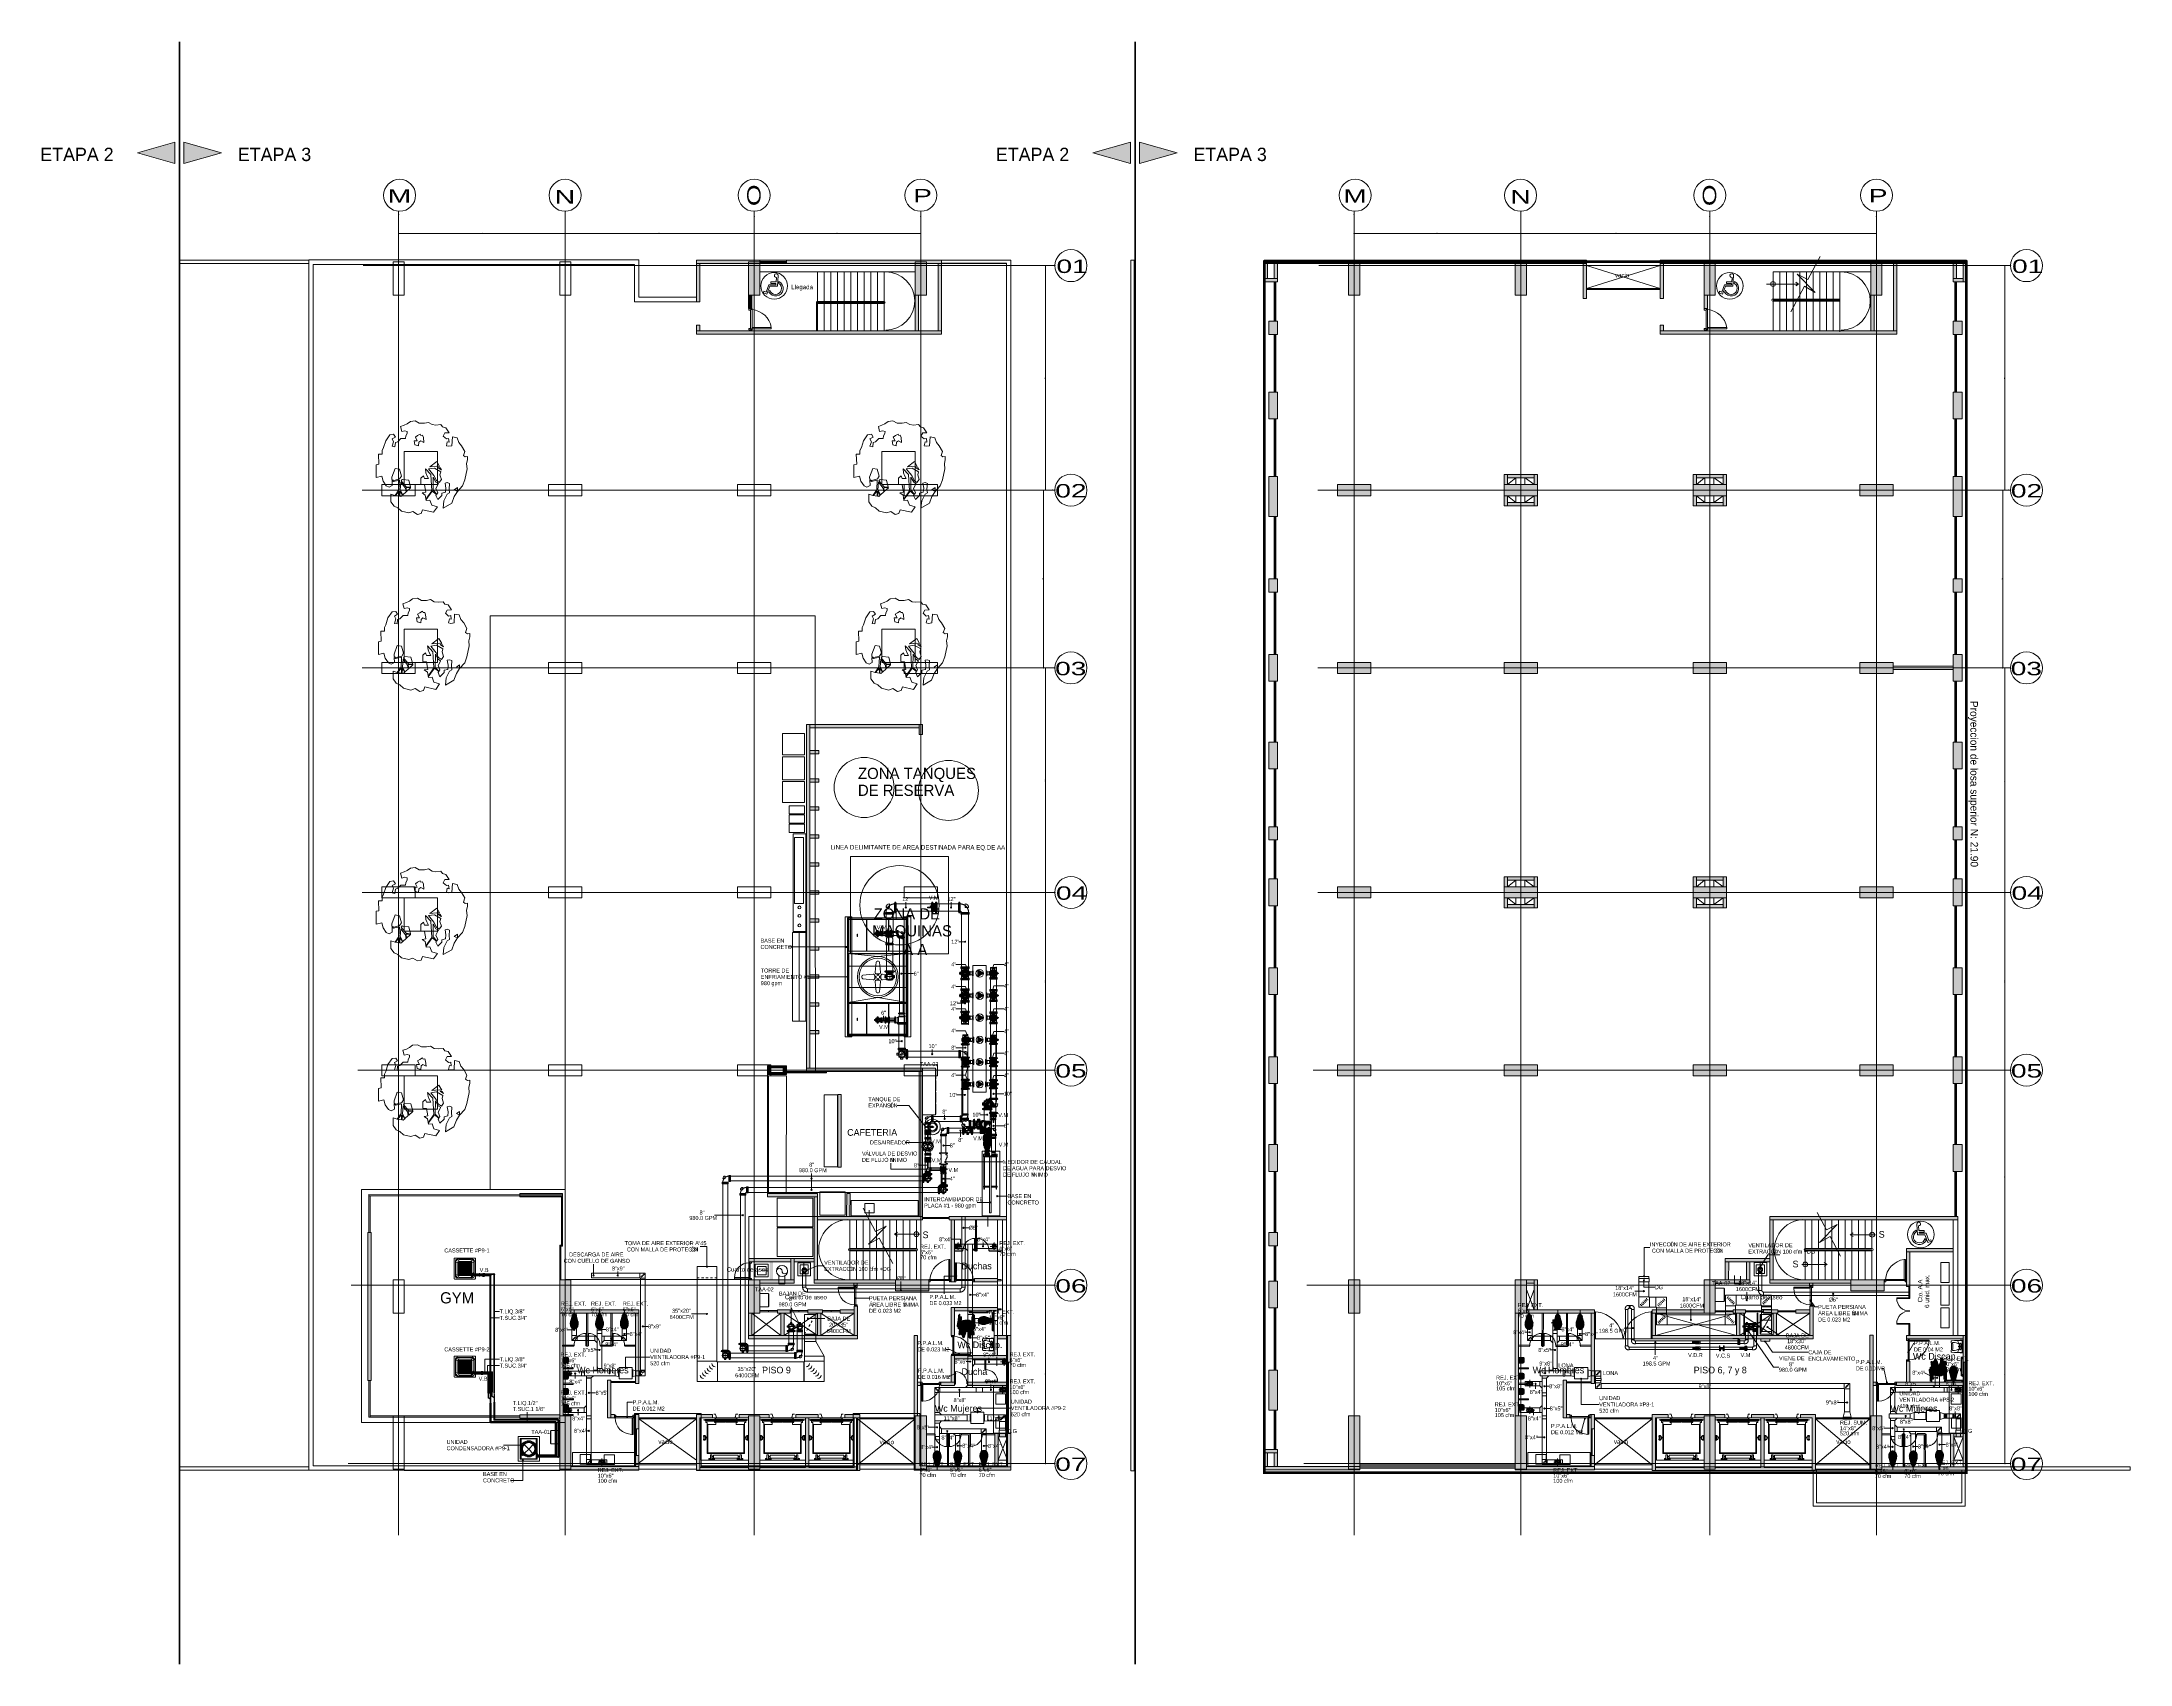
# Model space of a CAD drawing. Header units: metres. Extents: x 31.9 to 125.9, y -29 to 44.
import ezdxf
from ezdxf.enums import TextEntityAlignment as Align

# ---------------------------------------------------------------- set-up
doc = ezdxf.new("R2010")
doc.units = ezdxf.units.M
doc.linetypes.add('Aligning Line 1_8_', pattern=[0.00635, 0.003175, -0.003175])
doc.linetypes.add('Hidden 1_5', pattern=[0.0022, 0.0015, -0.0007])
for name, color, linetype, lineweight in [('A-ANNO-NOTE', 7, 'Continuous', 9), ('A-DETL-GENF', 7, 'Continuous', 9), ('A-FLOR', 7, 'Continuous', 9), ('A-GENM', 7, 'Continuous', 18), ('A-WALL', 7, 'Continuous', 9), ('ARQ', 8, 'Continuous', 0), ('G-ANNO-TEXT', 7, 'Continuous', 9), ('M-EQPM', 7, 'Continuous', 18), ('M-EQPM-IDEN', 7, 'Continuous', 9), ('M-HVAC-CDFF-IDEN', 7, 'Continuous', 9), ('M-HVAC-DUCT', 7, 'Continuous', 18), ('M-HVAC-DUCT-ANNO', 7, 'Hidden 1_5', 18), ('M-HVAC-DUCT-IDEN', 7, 'Continuous', 9), ('P-PIPE', 7, 'Continuous', 18), ('P-PIPE-IDEN', 7, 'Continuous', 9)]:
    doc.layers.add(name, color=color, linetype=linetype, lineweight=lineweight)
doc.layers.add('A-DETL', color=7, linetype='Continuous', lineweight=9, true_color=0x00a600)
doc.layers.add('M-HVAC-CDFF', color=8, linetype='Continuous', lineweight=18, true_color=0x414141)
doc.styles.add('ROMAN', font='ROMANS', dxfattribs={"width": 1.2})
doc.styles.add('ROMANS', font='arial.ttf', dxfattribs={"width": 0.7})
doc.styles.add('SansSerif', font='SANSS__.TTF', dxfattribs={"width": 0.9, "height": 0.18})
doc.styles.add('SansSerif_1', font='SANSS__.TTF', dxfattribs={"width": 0.9, "height": 0.0018})
doc.styles.add('SansSerif_2', font='SANSS__.TTF', dxfattribs={"height": 0.18})
doc.styles.add('style2', font='arial.ttf', dxfattribs={"width": 1.5})
doc.dimstyles.new('1-10', dxfattribs={"dimscale": 10, "dimtxt": 0.0037, "dimasz": 0.001, "dimexe": 0.0018, "dimexo": 0.0018, "dimgap": 0.0005, "dimtad": 1, "dimzin": 4, "dimdsep": 46, "dimtxsty": 'ROMANS', "dimblk": 'ARCHTICK', "dimcen": 0.003, "dimdle": 0.0015, "dimclrd": 1, "dimclre": 1, "dimclrt": 4, "dimadec": 0, "dimazin": 0, "dimtfac": 1, "dimtix": 1, "dimtmove": 2, "dimatfit": 3, "dimldrblk": 'flecha', "dimfxl": 1, "dimtolj": 1, "dimtzin": 4, "dimarcsym": 0})
pattern_1 = [(270, (19.284, 53.84), (0.3, 2e-17), []), (0, (19.284, 53.84), (0, 0.3), [])]
pattern_2 = [(315, (19.284, 53.84), (0.2119906, 0.2119906), []), (45, (19.284, 53.84), (-0.2119906, 0.2119906), [])]

# ---------------------------------------------------------------- blocks, each defined once
blk = doc.blocks.new('discap')
at = {"layer": 'ARQ'}
for p, q in [((-179169, -277469), (-179154, -277610)), ((-178353, -278322), (-178426, -278155))]:
    blk.add_line(p, q, dxfattribs=at)
blk.add_lwpolyline([(-178974, -277120), (-178946, -277498), (-178511, -277498), (-178511, -277624), (-178926, -277624), (-178926, -277730), (-178352, -277730), (-178127, -278321), (-177953, -278254), (-177909, -278371), (-178198, -278488), (-178440, -277852), (-179047, -277852), (-179102, -276980)], dxfattribs=at)
for centre, radius, start, end in [((-178897, -278025), 619, 116.09541, 331.34503), ((-178897, -278025), 488, 121.7945, 344.57102), ((-178951, -276970), 152, 261.2603, 183.66969)]:
    blk.add_arc(centre, radius, start, end, dxfattribs=at)
blk = doc.blocks.new('MARCOE-102')
at = {"layer": 'ARQ'}
for p, q in [((0, 0), (0, -2.5)), ((0, 0), (1.75, 0)), ((1.75, 0), (1.75, -0.45)), ((0, -2.5), (1.75, -2.5)), ((0.175, -0.175), (1.575, -0.175)), ((0.175, -0.175), (0.175, -2.325)), ((0.175, -2.325), (1.575, -2.325)), ((1.375, -0.45), (1.375, -0.275)), ((1.375, -0.275), (1.575, -0.275)), ((1.75, -0.45), (1.375, -0.45)), ((1.375, -2.05), (1.375, -2.225)), ((1.75, -2.05), (1.375, -2.05)), ((1.375, -2.225), (1.575, -2.225)), ((1.575, -0.275), (1.575, -0.175)), ((1.575, -2.325), (1.575, -2.225)), ((1.75, -2.5), (1.75, -2.05))]:
    blk.add_line(p, q, dxfattribs=at)
blk.add_lwpolyline([(0, 0), (0, -2.5), (1.75, -2.5), (1.75, -2.05), (1.375, -2.05), (1.375, -2.225), (1.575, -2.225), (1.575, -2.325), (0.175, -2.325), (0.175, -0.175), (1.575, -0.175), (1.575, -0.275), (1.375, -0.275), (1.375, -0.45), (1.75, -0.45), (1.75, 0), (0, 0)], dxfattribs=at)
blk = doc.blocks.new('ASCENSOR')
at = {"layer": 'ARQ'}
for p, q in [((-0.88, 0.922), (-0.88, 0.95)), ((-0.73, 0.922), (-0.73, 0.95)), ((-1.68, 0.434), (-1.671, 0.434)), ((-1.68, 0.434), (-1.671, 0.434)), ((-1.68, 0.399), (-1.68, 0.434)), ((-1.68, 0.399), (-1.68, 0.434)), ((-1.63, 0.399), (-1.68, 0.399)), ((-1.63, 0.399), (-1.68, 0.399)), ((-1.676, 0.43), (-1.674, 0.43)), ((-1.674, 0.43), (-1.676, 0.43)), ((-1.676, 0.402), (-1.676, 0.43)), ((-1.676, 0.43), (-1.676, 0.402)), ((-1.633, 0.402), (-1.676, 0.402)), ((-1.676, 0.402), (-1.633, 0.402)), ((-1.674, 0.426), (-1.674, 0.43)), ((-1.674, 0.426), (-1.674, 0.43)), ((-1.671, 0.426), (-1.674, 0.426)), ((-1.671, 0.426), (-1.674, 0.426)), ((-1.671, 0.434), (-1.671, 0.426)), ((-1.671, 0.434), (-1.671, 0.426)), ((-1.639, 0.434), (-1.639, 0.426)), ((-1.63, 0.434), (-1.639, 0.434)), ((-1.639, 0.434), (-1.63, 0.434)), ((-1.639, 0.426), (-1.639, 0.434)), ((-1.639, 0.426), (-1.635, 0.426)), ((-1.635, 0.426), (-1.639, 0.426)), ((-1.635, 0.43), (-1.633, 0.43)), ((-1.635, 0.426), (-1.635, 0.43)), ((-1.635, 0.43), (-1.635, 0.426)), ((-1.633, 0.43), (-1.635, 0.43)), ((-1.633, 0.402), (-1.633, 0.43)), ((-1.633, 0.402), (-1.633, 0.43)), ((-1.63, -1.015), (-1.63, 0.869)), ((-1.575, 0.869), (-1.63, 0.869)), ((-1.63, 0.399), (-1.63, 0.434)), ((-1.63, 0.434), (-1.63, 0.399)), ((-1.587, 0.433), (-1.618, 0.433)), ((-1.618, 0.433), (-1.618, -0.056)), ((-1.605, 0.869), (-1.605, 0.932)), ((-1.587, -0.056), (-1.587, 0.433)), ((-1.575, 0.869), (-1.575, -1.015)), ((-1.485, 0.826), (-1.545, 0.826)), ((-1.545, 0.826), (-1.485, 0.826)), ((-1.545, -0.971), (-1.545, 0.826)), ((-1.503, 0.434), (-1.534, 0.434)), ((-1.534, -0.056), (-1.534, 0.434)), ((-1.503, -0.056), (-1.503, 0.434)), ((-1.485, 0.826), (-1.485, 0.766)), ((-1.485, 0.766), (-0.096, 0.766)), ((-1.485, 0.385), (-1.485, 0.445)), ((-1.405, 0.385), (-1.485, 0.385)), ((-1.405, 0.385), (-1.405, 0.735)), ((-0.126, 0.735), (-1.405, 0.735)), ((-0.91, 0.876), (-0.91, 0.932)), ((-0.7, 0.921), (-0.91, 0.921)), ((-0.91, 0.876), (-0.88, 0.876)), ((-0.73, 0.902), (-0.88, 0.902)), ((-0.88, 0.83), (-0.88, 0.902)), ((-0.73, 0.836), (-0.88, 0.836)), ((-0.88, 0.836), (-0.73, 0.836)), ((-0.85, 0.83), (-0.88, 0.83)), ((-0.85, 0.83), (-0.88, 0.83)), ((-0.85, 0.83), (-0.805, 0.83)), ((-0.85, 0.83), (-0.805, 0.83)), ((-0.85, 0.83), (-0.805, 0.83)), ((-0.85, 0.83), (-0.805, 0.83)), ((-0.85, 0.823), (-0.85, 0.83)), ((-0.85, 0.823), (-0.85, 0.83)), ((-0.809, 0.823), (-0.85, 0.823)), ((-0.809, 0.823), (-0.85, 0.823)), ((-0.816, 0.785), (-0.816, 0.792)), ((-0.816, 0.792), (-0.802, 0.792)), ((-0.809, 0.785), (-0.816, 0.785)), ((-0.809, 0.785), (-0.809, 0.823)), ((-0.802, 0.785), (-0.809, 0.785)), ((-0.76, 0.83), (-0.805, 0.83)), ((-0.76, 0.83), (-0.805, 0.83)), ((-0.76, 0.83), (-0.805, 0.83)), ((-0.76, 0.83), (-0.805, 0.83)), ((-0.802, 0.823), (-0.76, 0.823)), ((-0.802, 0.823), (-0.76, 0.823)), ((-0.802, 0.785), (-0.802, 0.823)), ((-0.795, 0.792), (-0.802, 0.792)), ((-0.802, 0.785), (-0.795, 0.785)), ((-0.795, 0.785), (-0.795, 0.792)), ((-0.76, 0.823), (-0.76, 0.83)), ((-0.76, 0.823), (-0.76, 0.83)), ((-0.76, 0.83), (-0.73, 0.83)), ((-0.76, 0.83), (-0.73, 0.83)), ((-0.73, 0.836), (-0.73, 0.902)), ((-0.73, 0.876), (-0.7, 0.876)), ((-0.73, 0.83), (-0.73, 0.836)), ((-0.7, 0.876), (-0.7, 0.932)), ((-0.126, 0.735), (-0.126, -0.88)), ((-0.096, 0.766), (-0.096, -0.911)), ((-0.036, 0.625), (-0.036, 0.555)), ((0.155, 0.625), (-0.036, 0.625)), ((0.155, 0.561), (-0.036, 0.561)), ((0.155, 0.555), (-0.036, 0.555)), ((-0.021, 0.485), (0.109, 0.485)), ((-0.021, -0.63), (-0.021, 0.485)), ((-0.001, 0.552), (-0.001, 0.555)), ((-0.001, 0.555), (0.041, 0.555)), ((0.038, 0.552), (-0.001, 0.552)), ((0.038, 0.491), (0.038, 0.552)), ((0.041, 0.555), (0.041, 0.491)), ((0.089, 0.555), (0.041, 0.555)), ((0.047, 0.555), (0.047, 0.491)), ((0.05, 0.491), (0.05, 0.552)), ((0.05, 0.552), (0.089, 0.552)), ((0.089, 0.552), (0.089, 0.555)), ((0.089, 0.552), (0.089, 0.555)), ((0.109, 0.485), (0.109, -0.63)), ((0.184, 0.688), (0.128, 0.688)), ((0.128, 0.625), (0.128, 0.688)), ((0.128, 0.438), (0.128, 0.555)), ((0.184, 0.438), (0.128, 0.438)), ((0.147, 0.664), (0.21, 0.664)), ((0.149, 0.463), (0.209, 0.463)), ((0.155, 0.625), (0.155, 0.555)), ((0.173, 0.689), (0.173, 0.438)), ((-1.747, -0.512), (-1.859, -0.533)), ((-1.859, -0.533), (-1.859, -0.609)), ((-1.69, -0.498), (-1.747, -0.498)), ((-1.747, -0.498), (-1.747, -0.512)), ((-1.69, -0.564), (-1.69, -0.498)), ((-1.68, -0.564), (-1.69, -0.564)), ((-1.618, -0.056), (-1.587, -0.056)), ((-1.587, -0.095), (-1.618, -0.095)), ((-1.618, -0.095), (-1.618, -0.583)), ((-1.618, -0.583), (-1.587, -0.583)), ((-1.587, -0.583), (-1.587, -0.095)), ((-1.534, -0.056), (-1.503, -0.056)), ((-1.503, -0.095), (-1.534, -0.095)), ((-1.534, -0.58), (-1.534, -0.095)), ((-1.534, -0.58), (-1.503, -0.58)), ((-1.503, -0.58), (-1.503, -0.095)), ((-1.405, -0.53), (-1.485, -0.53)), ((-1.485, -0.53), (-1.485, -0.59)), ((-0.096, -0.911), (-1.485, -0.911)), ((-1.485, -0.911), (-1.485, -0.971)), ((-1.405, -0.53), (-1.405, -0.88)), ((-0.126, -0.88), (-1.405, -0.88)), ((-0.808, -0.936), (-0.815, -0.936)), ((-0.815, -0.936), (-0.815, -0.943)), ((-0.808, -0.936), (-0.808, -0.974)), ((-0.801, -0.936), (-0.808, -0.936)), ((-0.801, -0.936), (-0.801, -0.974)), ((-0.801, -0.936), (-0.794, -0.936)), ((-0.794, -0.936), (-0.794, -0.943)), ((0.155, -0.7), (-0.036, -0.7)), ((-0.036, -0.77), (-0.036, -0.7)), ((0.155, -0.706), (-0.036, -0.706)), ((0.155, -0.77), (-0.036, -0.77)), ((0.109, -0.63), (-0.021, -0.63)), ((-0.001, -0.697), (-0.001, -0.7)), ((0.038, -0.697), (-0.001, -0.697)), ((-0.001, -0.7), (0.041, -0.7)), ((0.038, -0.636), (0.038, -0.697)), ((0.041, -0.7), (0.041, -0.636)), ((0.047, -0.7), (0.047, -0.636)), ((0.089, -0.7), (0.047, -0.7)), ((0.05, -0.636), (0.05, -0.697)), ((0.05, -0.697), (0.089, -0.697)), ((0.089, -0.697), (0.089, -0.7)), ((0.184, -0.583), (0.128, -0.583)), ((0.128, -0.583), (0.128, -0.7)), ((0.128, -0.77), (0.128, -0.833)), ((0.184, -0.833), (0.128, -0.833)), ((0.147, -0.809), (0.21, -0.809)), ((0.149, -0.609), (0.209, -0.609)), ((0.155, -0.77), (0.155, -0.7)), ((0.173, -0.834), (0.173, -0.583)), ((-1.575, -1.015), (-1.63, -1.015)), ((-1.605, -1.015), (-1.605, -1.083)), ((-1.485, -0.971), (-1.545, -0.971)), ((-0.91, -1.011), (-0.88, -1.011)), ((-0.91, -1.011), (-0.91, -1.083)), ((-0.7, -1.072), (-0.91, -1.072)), ((-0.85, -0.981), (-0.88, -0.981)), ((-0.85, -0.981), (-0.88, -0.981)), ((-0.88, -0.981), (-0.88, -1.052)), ((-0.73, -0.987), (-0.88, -0.987)), ((-0.88, -0.987), (-0.73, -0.987)), ((-0.73, -1.052), (-0.88, -1.052)), ((-0.88, -1.073), (-0.88, -1.1)), ((-0.808, -0.974), (-0.85, -0.974)), ((-0.808, -0.974), (-0.85, -0.974)), ((-0.85, -0.974), (-0.85, -0.981)), ((-0.85, -0.974), (-0.85, -0.981)), ((-0.85, -0.981), (-0.805, -0.981)), ((-0.85, -0.981), (-0.805, -0.981)), ((-0.85, -0.981), (-0.805, -0.981)), ((-0.85, -0.981), (-0.805, -0.981)), ((-0.815, -0.943), (-0.801, -0.943)), ((-0.76, -0.981), (-0.805, -0.981)), ((-0.76, -0.981), (-0.805, -0.981)), ((-0.76, -0.981), (-0.805, -0.981)), ((-0.76, -0.981), (-0.805, -0.981)), ((-0.794, -0.943), (-0.801, -0.943)), ((-0.801, -0.974), (-0.76, -0.974)), ((-0.801, -0.974), (-0.76, -0.974)), ((-0.76, -0.974), (-0.76, -0.981)), ((-0.76, -0.974), (-0.76, -0.981)), ((-0.76, -0.981), (-0.73, -0.981)), ((-0.76, -0.981), (-0.73, -0.981)), ((-0.73, -0.981), (-0.73, -0.987)), ((-0.73, -0.987), (-0.73, -1.052)), ((-0.73, -1.011), (-0.7, -1.011)), ((-0.73, -1.073), (-0.73, -1.1)), ((-0.7, -1.011), (-0.7, -1.083))]:
    blk.add_line(p, q, dxfattribs=at)
blk.add_lwpolyline([(-1.68, -0.564), (-1.68, 0.413), (-1.69, 0.413), (-1.69, 0.347), (-1.747, 0.347), (-1.747, 0.361), (-1.859, 0.382), (-1.859, 0.458)], dxfattribs=at)
for centre, radius, start, end in [((0.044, 0.491), 0.006, 180, 270), ((0.044, 0.491), 0.003, 180, 270), ((0.044, 0.491), 0.006, 270, 0), ((0.044, 0.491), 0.003, 270, 0), ((0.044, -0.636), 0.006, 90, 180), ((0.044, -0.636), 0.003, 90, 180), ((0.044, -0.636), 0.006, 0, 90), ((0.044, -0.636), 0.003, 0, 90)]:
    blk.add_arc(centre, radius, start, end, dxfattribs=at)
for points in [[(-0.795, 0.792), (-0.795, 0.785), (-0.816, 0.785), (-0.816, 0.792)], [(-0.816, 0.785), (-0.816, 0.792), (-0.795, 0.785), (-0.816, 0.785)], [(-0.795, 0.785), (-0.816, 0.785), (-0.795, 0.792), (-0.816, 0.792)], [(-0.794, -0.943), (-0.794, -0.936), (-0.815, -0.936), (-0.815, -0.943)], [(-0.815, -0.936), (-0.815, -0.943), (-0.794, -0.936), (-0.815, -0.936)], [(-0.794, -0.936), (-0.815, -0.936), (-0.794, -0.943), (-0.815, -0.943)]]:
    blk.add_solid(points, dxfattribs=at)
at = {"layer": 'ARQ', "xscale": 0.01999999999998181, "yscale": 0.01999999999998181, "zscale": 0.01999999999998181, "rotation": 270}
blk.add_blockref('MARCOE-102', (-1.63, -0.541), dxfattribs=at)
blk = doc.blocks.new('PUERTA BAÑOS')
at = {"layer": 'ARQ'}
h = blk.add_hatch(color=256, dxfattribs=at)
edge = h.paths.add_edge_path()
edge.add_line((-0.01, 0), (-0.01, -0.63))
edge.add_arc((-0.01, -0.63), 0.005, -90, 0, ccw=False)
edge.add_line((-0.01, -0.63), (-0.03, -0.63))
edge.add_arc((-0.03, -0.63), 0.005, 180, 270, ccw=False)
edge.add_line((-0.04, -0.63), (-0.04, 0))
edge.add_arc((-0.03, 0), 0.005, 90, 180, ccw=False)
edge.add_line((-0.03, 0), (-0.01, 0))
for p, q in [((0, 0), (-0.01, 0)), ((0, -0.06), (0, 0)), ((-0.01, 0), (-0.03, 0)), ((-0.03, -0.01), (-0.03, -0.02)), ((-0.03, -0.03), (-0.01, -0.03)), ((-0.01, -0.03), (-0.01, 0)), ((-0.01, 0), (-0.01, -0.06)), ((-0.01, -0.06), (0, -0.06))]:
    blk.add_line(p, q, dxfattribs=at)
blk.add_lwpolyline([(-0.01, 0), (-0.01, -0.63, -0.414214), (-0.01, -0.63), (-0.03, -0.63, -0.414214), (-0.04, -0.63), (-0.04, 0, -0.414214), (-0.03, 0)], format="xyb", close=True, dxfattribs=at)
blk.add_circle((-0.02, -0.01), 0.0025, dxfattribs=at)
at = {"layer": 'ARQ', "ltscale": 0.1}
blk.add_arc((-0.03, -0.03), 0.607, 177.5483, 270.1437, dxfattribs=at)
at = {"layer": 'ARQ'}
for centre, start, end in [((-0.03, -0.01), 90, 180), ((-0.03, -0.02), 180, 270)]:
    blk.add_arc(centre, 0.005, start, end, dxfattribs=at)
blk = doc.blocks.new('INODORO')
at = {"layer": 'ARQ'}
h = blk.add_hatch(color=256, dxfattribs=at)
edge = h.paths.add_edge_path()
edge.add_line((0.167, 0.387), (0.084, 0.101))
edge.add_arc((0.017, 0.12), 0.07, 270, 344.64191, ccw=False)
edge.add_line((0.017, 0.05), (-0.017, 0.05))
edge.add_arc((-0.017, 0.12), 0.07, 195.35809, 270, ccw=False)
edge.add_line((-0.084, 0.101), (-0.167, 0.387))
edge.add_arc((0.145, 0.478), 0.325, 180, 196.18446, ccw=False)
edge.add_arc((0.145, 0.478), 0.325, 162.88237, 180, ccw=False)
edge.add_arc((0.074, 0.5), 0.25, 143.36837, 162.88237, ccw=False)
edge.add_arc((0.029, 0.533), 0.194, 119.12202, 143.36837, ccw=False)
edge.add_arc((0, 0.584), 0.136, 90, 119.12202, ccw=False)
edge.add_arc((0, 0.584), 0.136, 60.87798, 90, ccw=False)
edge.add_arc((-0.029, 0.533), 0.194, 36.63163, 60.87798, ccw=False)
edge.add_arc((-0.074, 0.5), 0.25, 17.11763, 36.63163, ccw=False)
edge.add_arc((-0.145, 0.478), 0.325, 0, 17.11763, ccw=False)
edge.add_arc((-0.145, 0.478), 0.325, 343.81552, 360, ccw=False)
blk.add_hatch(color=256, dxfattribs=at).paths.add_polyline_path([(0.025, 0.05), (-0.025, 0.05), (-0.025, 0), (0.025, 0)])
at = {"layer": 'ARQ', "extrusion": (-1.55665e-06, -4.47371e-06, 1)}
for p, q in [((0.103, 0.17, 13.502), (-0.103, 0.17, 13.502)), ((-0.024, 0.164, 13.502), (-0.101, 0.164, 13.502)), ((-0.051, 0.24, 13.502), (-0.089, 0.24, 13.502)), ((-0.07, 0.221, 13.502), (-0.07, 0.259, 13.502)), ((0.101, 0.164, 13.502), (0.024, 0.164, 13.502)), ((0.051, 0.24, 13.502), (0.089, 0.24, 13.502)), ((0.07, 0.221, 13.502), (0.07, 0.259, 13.502))]:
    blk.add_line(p, q, dxfattribs=at)
at = {"layer": 'ARQ', "extrusion": (-1.55665e-06, -4.47371e-06, 1), "elevation": 13.502, "flags": 128}
for points in [[(0.167, 0.387), (0.084, 0.101, -0.016701), (0.083, 0.097, -0.022806), (0.08, 0.091, -0.021821), (0.078, 0.086, -0.034751), (0.072, 0.078, -0.036571), (0.065, 0.07, -0.043988), (0.056, 0.062, -0.052185), (0.043, 0.055, -0.082496), (0.021, 0.05, -0.014668), (0.017, 0.05), (-0.017, 0.05, -0.083909), (-0.04, 0.054, -0.098699), (-0.063, 0.068, -0.082496), (-0.078, 0.086, -0.052185), (-0.083, 0.099, -0.009147), (-0.084, 0.101), (-0.167, 0.387, -0.038438), (-0.177, 0.436, -0.03221), (-0.18, 0.478, -0.004356), (-0.18, 0.484, -0.034754), (-0.176, 0.528, -0.021818), (-0.17, 0.556, -0.013779), (-0.166, 0.573, -0.009024), (-0.163, 0.582, -0.022804), (-0.154, 0.603, -0.021821), (-0.144, 0.623, -0.031515), (-0.127, 0.649, -0.003233), (-0.126, 0.651, -0.036571), (-0.107, 0.672, -0.043988), (-0.081, 0.694, -0.02205), (-0.066, 0.703, -0.030103), (-0.051, 0.71, -0.082496), (-0.008, 0.72, -0.014666), (0, 0.72, -0.083908), (0.045, 0.712, -0.043384), (0.066, 0.703, -0.055079), (0.101, 0.678, -0.050815), (0.127, 0.649, -0.03155), (0.144, 0.623, -0.052186), (0.165, 0.575, -0.001468), (0.166, 0.573, -0.042516), (0.177, 0.52, -0.03221), (0.18, 0.478, -0.004357), (0.18, 0.472, -0.034752), (0.176, 0.427, -0.02182), (0.17, 0.4, -0.009707), (0.167, 0.387)], [(0, 0.67, 0.014666), (-0.005, 0.67, 0.082496), (-0.032, 0.664, 0.044795), (-0.046, 0.657, 0.007375), (-0.05, 0.654, 0.043988), (-0.07, 0.638, 0.036571), (-0.084, 0.621, 0.018877), (-0.091, 0.612, 0.015864), (-0.098, 0.601, 0.021821), (-0.106, 0.584, 0.022804), (-0.114, 0.566, 0.01791), (-0.118, 0.551, 0.004894), (-0.12, 0.545, 0.021818), (-0.125, 0.52, 0.034754), (-0.128, 0.478, 0.004356), (-0.129, 0.472, 0.03221), (-0.126, 0.434, 0.03362), (-0.118, 0.394, 0.010353), (-0.116, 0.385, 0.008488), (-0.113, 0.378)], [(0.113, 0.378, 0.000935), (0.114, 0.379, 0.017908), (0.118, 0.394, 0.004894), (0.12, 0.399, 0.02182), (0.125, 0.425, 0.034752), (0.129, 0.467, 0.004357), (0.129, 0.472, 0.03221), (0.126, 0.511, 0.033619), (0.118, 0.551, 0.010353), (0.116, 0.56, 0.052186), (0.098, 0.601, 0.015899), (0.091, 0.612, 0.066511), (0.065, 0.642, 0.040373), (0.046, 0.657, 0.058094), (0.028, 0.665, 0.083908), (0, 0.67)]]:
    blk.add_lwpolyline(points, format="xyb", dxfattribs=at)
at = {"layer": 'ARQ', "ltscale": 0.25, "extrusion": (-1.55665e-06, -4.47371e-06, 1), "elevation": 13.502}
for points in [[(-0.12, 0.12), (0.12, 0.12)], [(0, -0.15), (0, 0.72)]]:
    blk.add_lwpolyline(points, dxfattribs=at)
at = {"layer": 'ARQ', "extrusion": (-1.55665e-06, -4.47371e-06, 1), "elevation": 13.502}
blk.add_lwpolyline([(0.025, 0.05), (-0.025, 0.05), (-0.025, 0), (0.025, 0)], close=True, dxfattribs=at)
at = {"layer": 'ARQ', "extrusion": (-1.55665e-06, -4.47371e-06, 1)}
for major_axis, start_param, end_param in [((0.121, -0.042), 3.962815, 6.131668), ((0.0863, -0.03), 4.528683, 5.5658)]:
    blk.add_ellipse((0, 0.438, 13.502), major_axis=major_axis, ratio=1, start_param=start_param, end_param=end_param, dxfattribs=at)
for centre, major_axis in [((-0.07, 0.24, 13.502), (0.00567, -0.00197)), ((0, 0.12, 13.502), (0.0472, -0.0164)), ((0, 0.12, 13.502), (0.0425, -0.0148)), ((0, 0.12, 13.502), (0.0331, -0.0115)), ((0.07, 0.24, 13.502), (0.00567, -0.00197))]:
    blk.add_ellipse(centre, major_axis=major_axis, ratio=1, dxfattribs=at)
blk = doc.blocks.new('DISCAPACITADO PLANTA')
at = {"layer": 'ARQ'}
h = blk.add_hatch(color=256, dxfattribs=at)
h.paths.add_polyline_path([(0.263, 0.916), (0.292, 0.896), (0.291, 0.925), (0.27, 0.989), (0.252, 1.015), (0.235, 1.019), (0.208, 1.004), (0.189, 0.969), (0.182, 0.914), (0.184, 0.895), (0.124, 0.898), (0.126, 0.853), (0.162, 0.853), (0.164, 0.781), (0.195, 0.776), (0.198, 0.799), (0.208, 0.824), (0.23, 0.866)])
h.paths.add_polyline_path([(0.327, 0.825), (0.299, 0.891), (0.263, 0.916), (0.23, 0.866), (0.208, 0.824), (0.198, 0.799), (0.193, 0.764), (0.199, 0.735), (0.199, 0.735), (0.198, 0.734), (0.188, 0.594), (0.192, 0.547), (0.182, 0.502), (0.17, 0.442), (0.144, 0.423), (0.139, 0.415), (0.111, 0.415), (0.051, 0.392), (0.021, 0.436), (-0.017, 0.423), (-0.032, 0.407), (-0.035, 0.39), (-0.018, 0.293), (-0.004, 0.274), (0.02, 0.264), (0.108, 0.294), (0.109, 0.211), (0.128, 0.211), (0.128, 0.264), (0.201, 0.243), (0.288, 0.228), (0.376, 0.223), (0.499, 0.237), (0.583, 0.267), (0.639, 0.256), (0.687, 0.272), (0.718, 0.338), (0.724, 0.39), (0.716, 0.414), (0.699, 0.429), (0.685, 0.431), (0.65, 0.388), (0.631, 0.399), (0.608, 0.408), (0.581, 0.395), (0.56, 0.419), (0.536, 0.434), (0.531, 0.435), (0.535, 0.481), (0.529, 0.515), (0.547, 0.571), (0.555, 0.719), (0.558, 0.726), (0.561, 0.789), (0.551, 0.875), (0.511, 0.921), (0.487, 0.905), (0.462, 0.865), (0.433, 0.796), (0.407, 0.73), (0.38, 0.639), (0.368, 0.582), (0.359, 0.581), (0.331, 0.793)])
h.paths.add_polyline_path([(0.138, 0.744), (0.127, 0.75), (0.113, 0.75), (0.102, 0.744), (0.104, 0.412), (0.111, 0.415), (0.139, 0.415), (0.139, 0.415)], flags=17)
h.paths.add_polyline_path([(0.717, 0.865), (0.627, 0.864), (0.639, 0.829), (0.716, 0.83)], flags=17)
h.paths.add_polyline_path([(0.708, 0.829), (0.674, 0.829), (0.67, 0.733, 1), (0.703, 0.732)], flags=17)
h.paths.add_polyline_path([(0.639, 0.829), (0.627, 0.864), (0.628, 0.752), (0.629, 0.752), (0.639, 0.747)], flags=17)
h.paths.add_polyline_path([(0.639, 0.747), (0.629, 0.752), (0.614, 0.752), (0.604, 0.746), (0.605, 0.406), (0.608, 0.408), (0.631, 0.399), (0.641, 0.393)], flags=17)
h.paths.add_polyline_path([(0.604, 0.736), (0.56, 0.735), (0.555, 0.719), (0.547, 0.571), (0.529, 0.515), (0.535, 0.481), (0.531, 0.435), (0.536, 0.434), (0.56, 0.419), (0.581, 0.395), (0.605, 0.406)], flags=17)
h.paths.add_polyline_path([(0.407, 0.73), (0.409, 0.735), (0.338, 0.734), (0.359, 0.581), (0.368, 0.582), (0.38, 0.639)], flags=16)
h.paths.add_polyline_path([(0.198, 0.734), (0.199, 0.735), (0.138, 0.736), (0.139, 0.415), (0.144, 0.423), (0.17, 0.442), (0.182, 0.502), (0.192, 0.547), (0.188, 0.594)], flags=16)
h.paths.add_polyline_path([(0.697, 0.647, 1), (0.663, 0.647), (0.664, 0.406), (0.685, 0.431), (0.69, 0.43), (0.685, 0.469), (0.698, 0.508)], flags=17)
h.paths.add_polyline_path([(0.751, 0.517), (0.738, 0.523), (0.723, 0.501), (0.716, 0.509), (0.716, 0.524), (0.698, 0.529), (0.698, 0.508), (0.685, 0.469), (0.69, 0.43), (0.699, 0.429), (0.716, 0.414), (0.724, 0.39), (0.756, 0.43), (0.764, 0.459)])
h.paths.add_polyline_path([(0.728, 0.609), (0.697, 0.609), (0.698, 0.529), (0.716, 0.524), (0.716, 0.509), (0.723, 0.501), (0.729, 0.51)])
h.paths.add_polyline_path([(0.729, 0.397), (0.724, 0.39), (0.718, 0.338), (0.699, 0.297), (0.7, 0.016), (0.731, 0.017)])
h.paths.add_polyline_path([(0.699, 0.297), (0.687, 0.272), (0.664, 0.265), (0.666, -0.02, 1), (0.7, -0.02)])
h.paths.add_polyline_path([(0.637, 0.213), (0.604, 0.213), (0.605, 0.084), (0.638, 0.084)])
h.paths.add_polyline_path([(0.135, 0.211), (0.102, 0.211), (0.103, 0.082), (0.136, 0.082)])
h.paths.add_polyline_path([(0.07, 0.281), (0.035, 0.269), (0.036, -0.019, 1), (0.071, -0.019)])
h.paths.add_polyline_path([(0.035, 0.269), (0.02, 0.264), (-0.001, 0.273), (0, 0.013), (0.036, 0.013)])
h.paths.add_polyline_path([(0.015, 0.481), (0.001, 0.518), (-0.001, 0.541), (-0.015, 0.545), (-0.019, 0.539), (-0.02, 0.529), (-0.046, 0.5), (-0.053, 0.45), (-0.032, 0.407), (-0.017, 0.423), (0.014, 0.434)])
h.paths.add_polyline_path([(0.068, 0.648, 1), (0.034, 0.647), (0.035, 0.416), (0.051, 0.392), (0.069, 0.399)], flags=17)
h.paths.add_polyline_path([(0.627, 0.783), (0.56, 0.784), (0.558, 0.726), (0.56, 0.735), (0.604, 0.736), (0.604, 0.746), (0.614, 0.752), (0.628, 0.752)], flags=17)
h.paths.add_polyline_path([(0.564, 0.956), (0.545, 1.023), (0.529, 1.038), (0.516, 1.038), (0.495, 1.022), (0.478, 1), (0.458, 0.933), (0.46, 0.891), (0.455, 0.848), (0.462, 0.865), (0.487, 0.905), (0.511, 0.921), (0.551, 0.875), (0.554, 0.889), (0.559, 0.898)])
h.paths.add_polyline_path([(0.114, 0.862), (0.023, 0.862), (0.024, 0.827), (0.102, 0.827)], flags=17)
for points in [[(0.034, 0.607), (-0.003, 0.607), (-0.002, 0.541), (-0.001, 0.541), (0.001, 0.518), (0.015, 0.481), (0.014, 0.434), (0.021, 0.436), (0.035, 0.416)], [(0.127, 0.846), (0.126, 0.862), (0.023, 0.862), (0.024, 0.827), (0.102, 0.827), (0.102, 0.744), (0.113, 0.75), (0.127, 0.75), (0.125, 0.771)], [(0.63, 0.258), (0.611, 0.262), (0.611, 0.213), (0.63, 0.213)]]:
    blk.add_hatch(color=256, dxfattribs=at).paths.add_polyline_path(points)
h = blk.add_hatch(color=256, dxfattribs=at)
h.paths.add_polyline_path([(0.674, 0.894), (0.554, 0.889), (0.551, 0.875), (0.561, 0.789), (0.56, 0.784), (0.627, 0.783), (0.627, 0.864), (0.671, 0.864)])
h.paths.add_polyline_path([(0.314, 0.888), (0.293, 0.895), (0.299, 0.891), (0.327, 0.825), (0.325, 0.851)])
h.paths.add_polyline_path([(0.162, 0.853), (0.126, 0.853), (0.127, 0.846), (0.125, 0.771), (0.142, 0.763), (0.156, 0.765), (0.164, 0.781)])
h.paths.add_polyline_path([(0.065, 0.827), (0.032, 0.827), (0.032, 0.728, 1), (0.066, 0.728)])
h.paths.add_polyline_path([(0.032, 0.866), (0.032, 0.862), (0.065, 0.862), (0.065, 0.866, 1)])
h = blk.add_hatch(color=256, dxfattribs=at)
edge = h.paths.add_edge_path()
edge.add_line((0.676, 0.871), (0.675, 0.864))
edge.add_line((0.675, 0.864), (0.709, 0.865))
edge.add_line((0.709, 0.865), (0.709, 0.87))
edge.add_arc((0.692, 0.87), 0.0168, 357.58379, 537.58379)
for points in [[(0.292, 0.896), (0.291, 0.925), (0.27, 0.989), (0.252, 1.015), (0.235, 1.019), (0.208, 1.004), (0.189, 0.969), (0.182, 0.914), (0.187, 0.861), (0.195, 0.807)], [(0.674, 0.894), (0.554, 0.889), (0.559, 0.898), (0.564, 0.956), (0.545, 1.023), (0.529, 1.038), (0.516, 1.038), (0.495, 1.022), (0.478, 1), (0.458, 0.933), (0.46, 0.891), (0.46, 0.891), (0.455, 0.848)], [(-0.02, 0.529), (-0.046, 0.5), (-0.053, 0.45), (-0.032, 0.408), (-0.035, 0.39), (-0.018, 0.293), (-0.004, 0.274), (0.02, 0.264), (0.124, 0.299), (0.134, 0.309), (0.178, 0.289), (0.226, 0.284), (0.27, 0.295)], [(0.014, 0.434), (0.015, 0.481), (0.001, 0.518), (-0.001, 0.541), (-0.015, 0.545), (-0.019, 0.539), (-0.022, 0.505), (-0.035, 0.505)], [(-0.032, 0.407), (-0.017, 0.423), (0.021, 0.436), (0.051, 0.392), (0.051, 0.392), (0.111, 0.415), (0.139, 0.415), (0.139, 0.415), (0.144, 0.423), (0.173, 0.444), (0.202, 0.461), (0.225, 0.468)], [(-0.003, 0.621), (-0.002, 0.541)], [(-0.003, 0.607), (0.034, 0.607)], [(-0.001, 0.273), (0, 0)], [(0, 0.013), (0.036, 0.013)], [(0.126, 0.862), (0.023, 0.862), (0.024, 0.827), (0.102, 0.827)], [(0.102, 0.827), (0.114, 0.862)], [(0.102, 0.827), (0.104, 0.412)], [(0.139, 0.415), (0.138, 0.744), (0.127, 0.75), (0.113, 0.75), (0.102, 0.744)], [(0.109, 0.211), (0.108, 0.294)], [(0.127, 0.853), (0.162, 0.853), (0.164, 0.781), (0.156, 0.765), (0.142, 0.763), (0.125, 0.771), (0.127, 0.846), (0.124, 0.898), (0.184, 0.895)], [(0.125, 0.771), (0.127, 0.75)], [(0.128, 0.211), (0.128, 0.291)], [(0.128, 0.264), (0.201, 0.243), (0.288, 0.228), (0.376, 0.223), (0.499, 0.237), (0.583, 0.267)], [(0.138, 0.736), (0.199, 0.735)], [(0.164, 0.781), (0.195, 0.776)], [(0.327, 0.825), (0.299, 0.891), (0.263, 0.916), (0.23, 0.866), (0.208, 0.824), (0.198, 0.799), (0.193, 0.764), (0.199, 0.735), (0.198, 0.734), (0.188, 0.594), (0.192, 0.547), (0.192, 0.547), (0.182, 0.502), (0.17, 0.442)], [(0.192, 0.56), (0.209, 0.567), (0.219, 0.564)], [(0.698, 0.529), (0.716, 0.524), (0.716, 0.509), (0.723, 0.501), (0.738, 0.523), (0.751, 0.517), (0.764, 0.459), (0.756, 0.43), (0.724, 0.39), (0.716, 0.414), (0.699, 0.429), (0.685, 0.431), (0.65, 0.388), (0.65, 0.388), (0.631, 0.399), (0.608, 0.408), (0.581, 0.395), (0.56, 0.419), (0.536, 0.434), (0.515, 0.441), (0.515, 0.441), (0.495, 0.479), (0.453, 0.506), (0.383, 0.521), (0.335, 0.521), (0.282, 0.505), (0.214, 0.466)], [(0.315, 0.396), (0.336, 0.423), (0.358, 0.437), (0.38, 0.445), (0.404, 0.443), (0.453, 0.386), (0.474, 0.352), (0.47, 0.29), (0.438, 0.246), (0.386, 0.231), (0.353, 0.23), (0.336, 0.235), (0.314, 0.235), (0.294, 0.256), (0.274, 0.272), (0.276, 0.302), (0.281, 0.346), (0.308, 0.392), (0.322, 0.398), (0.349, 0.401), (0.38, 0.391), (0.419, 0.363), (0.44, 0.376), (0.456, 0.375)], [(0.304, 0.346), (0.278, 0.308)], [(0.293, 0.895), (0.314, 0.888), (0.325, 0.851), (0.331, 0.793), (0.359, 0.581), (0.368, 0.582), (0.38, 0.639), (0.407, 0.73), (0.433, 0.796), (0.433, 0.796), (0.462, 0.865), (0.487, 0.905), (0.511, 0.921), (0.551, 0.875), (0.561, 0.789), (0.558, 0.726)], [(0.298, 0.254), (0.306, 0.271)], [(0.351, 0.579), (0.336, 0.563)], [(0.338, 0.734), (0.408, 0.735)], [(0.343, 0.319), (0.368, 0.33), (0.384, 0.334)], [(0.364, 0.379), (0.396, 0.379)], [(0.412, 0.561), (0.384, 0.573)], [(0.419, 0.362), (0.403, 0.287)], [(0.549, 0.277), (0.508, 0.269), (0.464, 0.282)], [(0.531, 0.435), (0.535, 0.481), (0.535, 0.481), (0.529, 0.515), (0.529, 0.515), (0.547, 0.571), (0.555, 0.719), (0.555, 0.719), (0.56, 0.735), (0.56, 0.735), (0.604, 0.736)], [(0.724, 0.39), (0.718, 0.338), (0.687, 0.272), (0.639, 0.256), (0.539, 0.275)], [(0.554, 0.889), (0.551, 0.875)], [(0.627, 0.783), (0.56, 0.784)], [(0.639, 0.747), (0.629, 0.752), (0.614, 0.752), (0.604, 0.746), (0.605, 0.406)], [(0.611, 0.213), (0.611, 0.262)], [(0.627, 0.864), (0.717, 0.865)], [(0.641, 0.393), (0.639, 0.829), (0.627, 0.864), (0.628, 0.752)], [(0.63, 0.213), (0.63, 0.258)], [(0.639, 0.829), (0.716, 0.83), (0.716, 0.83), (0.717, 0.865)], [(0.669, 0.829), (0.672, 0.786)], [(0.674, 0.894), (0.671, 0.864)], [(0.69, 0.43), (0.685, 0.469), (0.698, 0.509)], [(0.697, 0.609), (0.728, 0.609)], [(0.731, 0.017), (0.7, 0.016)], [(0.728, 0.627), (0.729, 0.51)], [(0.729, 0.397), (0.731, 0.007)]]:
    blk.add_lwpolyline(points, dxfattribs=at)
for points in [[(0.127, 0.846), (0.126, 0.862), (0.023, 0.862), (0.024, 0.827), (0.102, 0.827), (0.102, 0.744), (0.113, 0.75), (0.127, 0.75), (0.125, 0.771)], [(0.135, 0.211), (0.136, 0.082), (0.103, 0.082), (0.103, 0.082), (0.102, 0.211)], [(0.314, 0.888), (0.293, 0.895), (0.299, 0.891), (0.327, 0.825), (0.325, 0.851)], [(0.638, 0.084), (0.605, 0.084), (0.605, 0.084), (0.604, 0.213), (0.637, 0.213)]]:
    blk.add_lwpolyline(points, close=True, dxfattribs=at)
for points in [[(0.065, 0.862), (0.065, 0.866), (0.065, 0.866, 1), (0.032, 0.866), (0.032, 0.866), (0.032, 0.862)], [(0.032, 0.827), (0.032, 0.728), (0.032, 0.728, 1), (0.066, 0.728), (0.066, 0.728), (0.065, 0.827)], [(0.069, 0.399), (0.068, 0.648), (0.068, 0.648, 1), (0.034, 0.647), (0.034, 0.647), (0.035, 0.416)], [(0.035, 0.269), (0.036, -0.019), (0.036, -0.019, 1), (0.071, -0.019), (0.071, -0.019), (0.07, 0.281)], [(0.698, 0.508), (0.697, 0.647), (0.697, 0.647, 1), (0.663, 0.647), (0.663, 0.647), (0.664, 0.406)], [(0.664, 0.265), (0.666, -0.02), (0.666, -0.02, 1), (0.7, -0.02), (0.7, -0.02), (0.699, 0.297)], [(0.708, 0.829), (0.703, 0.732), (0.703, 0.732, -1), (0.67, 0.733), (0.67, 0.733), (0.674, 0.829)], [(0.675, 0.865), (0.676, 0.871), (0.676, 0.871, -1), (0.709, 0.87), (0.709, 0.87), (0.709, 0.865)]]:
    blk.add_lwpolyline(points, format="xyb", dxfattribs=at)
blk.add_lwpolyline([(0.676, 0.871), (0.675, 0.864), (0.709, 0.865), (0.709, 0.87, 1)], format="xyb", close=True, dxfattribs=at)
blk = doc.blocks.new('BARANADA SANIT 02')
at = {"layer": 'ARQ'}
h = blk.add_hatch(color=256, dxfattribs=at)
edge = h.paths.add_edge_path()
edge.add_arc((0.772, -0.043), 0.01, 270, 360)
edge.add_line((0.782, -0.043), (0.782, -0.02))
edge.add_line((0.782, -0.02), (0.817, -0.02))
edge.add_line((0.817, -0.02), (0.817, -0.03))
edge.add_line((0.817, -0.03), (0.818, -0.03))
edge.add_line((0.818, -0.03), (0.818, -0.059))
edge.add_arc((0.789, -0.059), 0.029, -90, 0, ccw=False)
edge.add_line((0.789, -0.088), (0.513, -0.088))
edge.add_line((0.513, -0.088), (0.011, -0.088))
edge.add_arc((0.011, -0.059), 0.029, 180, 270, ccw=False)
edge.add_line((-0.018, -0.059), (-0.018, -0.03))
edge.add_line((-0.018, -0.03), (-0.018, -0.02))
edge.add_line((-0.018, -0.02), (0.018, -0.02))
edge.add_line((0.018, -0.02), (0.018, -0.043))
edge.add_arc((0.028, -0.043), 0.01, 180, 270)
edge.add_line((0.028, -0.053), (0.513, -0.053))
edge.add_line((0.513, -0.053), (0.772, -0.053))
edge = h.paths.add_edge_path()
edge.add_arc((0.77, -0.01), 0.01, 90, 270, ccw=False)
edge.add_line((0.77, 0), (0.83, 0))
edge.add_arc((0.83, -0.01), 0.01, -90, 90, ccw=False)
edge.add_line((0.83, -0.02), (0.77, -0.02))
edge = h.paths.add_edge_path()
edge.add_arc((-0.03, -0.01), 0.01, 90, 270, ccw=False)
edge.add_line((-0.03, 0), (0.03, 0))
edge.add_arc((0.03, -0.01), 0.01, -90, 90, ccw=False)
edge.add_line((0.03, -0.02), (-0.03, -0.02))
for points in [[(-0.03, -0.02, -1), (-0.03, 0), (0.03, 0), (0.03, 0, -1), (0.03, -0.02), (0.03, -0.02), (-0.03, -0.02)], [(0.77, -0.02, -1), (0.77, 0), (0.83, 0), (0.83, 0, -1), (0.83, -0.02), (0.83, -0.02), (0.77, -0.02)], [(0.772, -0.053, 0.414214), (0.782, -0.043), (0.782, -0.02), (0.817, -0.02), (0.817, -0.03), (0.818, -0.03), (0.818, -0.059, -0.414214), (0.789, -0.088), (0.513, -0.088), (0.011, -0.088, -0.414214), (-0.018, -0.059), (-0.018, -0.03), (-0.018, -0.02), (0.018, -0.02), (0.018, -0.043, 0.414214), (0.028, -0.053), (0.513, -0.053)]]:
    blk.add_lwpolyline(points, format="xyb", close=True, dxfattribs=at)
blk = doc.blocks.new('BARANDA SANIT MINUS')
at = {"layer": 'ARQ'}
h = blk.add_hatch(color=256, dxfattribs=at)
edge = h.paths.add_edge_path()
edge.add_arc((-0.043, 0.028), 0.01, 180, 270)
edge.add_line((-0.043, 0.018), (-0.02, 0.018))
edge.add_line((-0.02, 0.018), (-0.02, -0.017))
edge.add_line((-0.02, -0.017), (-0.03, -0.017))
edge.add_line((-0.03, -0.017), (-0.03, -0.018))
edge.add_line((-0.03, -0.018), (-0.059, -0.018))
edge.add_arc((-0.059, 0.011), 0.029, 180, 270, ccw=False)
edge.add_line((-0.088, 0.011), (-0.088, 0.292))
edge.add_line((-0.088, 0.292), (-0.088, 0.789))
edge.add_arc((-0.059, 0.789), 0.029, 90, 180, ccw=False)
edge.add_line((-0.059, 0.818), (-0.03, 0.818))
edge.add_line((-0.03, 0.818), (-0.02, 0.818))
edge.add_line((-0.02, 0.818), (-0.02, 0.782))
edge.add_line((-0.02, 0.782), (-0.043, 0.782))
edge.add_arc((-0.043, 0.772), 0.01, 90, 180)
edge.add_line((-0.053, 0.772), (-0.053, 0.292))
edge.add_line((-0.053, 0.292), (-0.053, 0.028))
edge = h.paths.add_edge_path()
edge.add_arc((-0.01, 0.83), 0.01, 0, 180, ccw=False)
edge.add_line((0, 0.83), (0, 0.77))
edge.add_arc((-0.01, 0.77), 0.01, -180, 0, ccw=False)
edge.add_line((-0.02, 0.77), (-0.02, 0.83))
edge = h.paths.add_edge_path()
edge.add_arc((-0.01, 0.03), 0.01, 0, 180, ccw=False)
edge.add_line((0, 0.03), (0, -0.03))
edge.add_arc((-0.01, -0.03), 0.01, -180, 0, ccw=False)
edge.add_line((-0.02, -0.03), (-0.02, 0.03))
for points in [[(-0.053, 0.028, 0.414214), (-0.043, 0.018), (-0.02, 0.018), (-0.02, -0.017), (-0.03, -0.017), (-0.03, -0.018), (-0.059, -0.018, -0.414214), (-0.088, 0.011), (-0.088, 0.292), (-0.088, 0.789, -0.414214), (-0.059, 0.818), (-0.03, 0.818), (-0.02, 0.818), (-0.02, 0.782), (-0.043, 0.782, 0.414214), (-0.053, 0.772), (-0.053, 0.292)], [(-0.02, 0.83, -1), (0, 0.83), (0, 0.77), (0, 0.77, -1), (-0.02, 0.77), (-0.02, 0.77), (-0.02, 0.83)], [(-0.02, 0.03, -1), (0, 0.03), (0, -0.03), (0, -0.03, -1), (-0.02, -0.03), (-0.02, -0.03), (-0.02, 0.03)]]:
    blk.add_lwpolyline(points, format="xyb", close=True, dxfattribs=at)
blk = doc.blocks.new('lav discapacitados')
at = {"layer": 'ARQ'}
for p, q in [((0.135, 0.125), (0.135, 0.14)), ((0.503, 0.125), (0.503, 0.14)), ((0.038, -0.307), (0.601, -0.307)), ((0.058, -0.289), (0.319, -0.289)), ((0.183, -0.19), (0.154, -0.19)), ((0.183, -0.19), (0.183, -0.162)), ((0.183, -0.19), (0.183, -0.218)), ((0.183, -0.19), (0.211, -0.19)), ((0.215, -0.251), (0.187, -0.251)), ((0.215, -0.251), (0.215, -0.223)), ((0.215, -0.251), (0.243, -0.251)), ((0.215, -0.251), (0.215, -0.28)), ((0.267, -0.251), (0.239, -0.251)), ((0.267, -0.251), (0.267, -0.223)), ((0.267, -0.251), (0.295, -0.251)), ((0.267, -0.251), (0.267, -0.28)), ((0.319, -0.15), (0.276, -0.15)), ((0.319, -0.251), (0.291, -0.251)), ((0.319, -0.317), (0.319, -0.096)), ((0.319, -0.15), (0.319, -0.122)), ((0.319, -0.15), (0.362, -0.15)), ((0.319, -0.15), (0.319, -0.178)), ((0.319, -0.251), (0.319, -0.223)), ((0.319, -0.251), (0.348, -0.251)), ((0.319, -0.251), (0.319, -0.28)), ((0.58, -0.289), (0.319, -0.289)), ((0.371, -0.251), (0.343, -0.251)), ((0.371, -0.251), (0.371, -0.223)), ((0.371, -0.251), (0.4, -0.251)), ((0.371, -0.251), (0.371, -0.28)), ((0.424, -0.251), (0.395, -0.251)), ((0.424, -0.251), (0.424, -0.223)), ((0.424, -0.251), (0.452, -0.251)), ((0.424, -0.251), (0.424, -0.28)), ((0.456, -0.19), (0.427, -0.19)), ((0.456, -0.19), (0.456, -0.162)), ((0.456, -0.19), (0.484, -0.19)), ((0.456, -0.19), (0.456, -0.218))]:
    blk.add_line(p, q, dxfattribs=at)
blk.add_lwpolyline([(0.135, 0.125, 0.057771), (0.15, -0.005, 0.071436), (0.189, -0.104, 0.106424), (0.255, -0.178, 0.158971), (0.319, -0.199, 0.158971)], format="xyb", dxfattribs=at)
for centre, radius in [((0.183, -0.19), 0.0174), ((0.215, -0.251), 0.0174), ((0.267, -0.251), 0.0174), ((0.319, -0.15), 0.0325), ((0.319, -0.15), 0.023), ((0.319, -0.251), 0.0174), ((0.371, -0.251), 0.0174), ((0.424, -0.251), 0.0174), ((0.456, -0.19), 0.0174)]:
    blk.add_circle(centre, radius, dxfattribs=at)
for centre, radius, start, end in [((5.796, -0.307), 5.759, 175.15096, 180), ((0.097, 0.176), 0.0385, 79.48538, 175.15096), ((0.319, 1.375), 1.181, 259.48538, 280.51462), ((0.145, 0.14), 0.0102, 81.99353, 180), ((0.319, 1.375), 1.237, 261.99353, 278.00647), ((-0.066, 0.125), 0.57, 346.77455, 0), ((0.493, 0.14), 0.0102, 0, 98.00647), ((0.542, 0.176), 0.0385, 4.84904, 100.51462), ((-5.158, -0.307), 5.759, 0, 4.84904), ((5.796, -0.307), 5.748, 177.92069, 179.71619), ((0.058, -0.279), 0.0102, 179.71619, 270), ((0.062, -0.099), 0.0102, 88.96035, 177.92069), ((0.058, -0.307), 0.218, 56.42947, 88.96035), ((0.185, -0.117), 0.0102, 236.42947, 31.59131), ((0.319, -0.091), 0.109, 270, 306.13117), ((0.244, 0.012), 0.236, 306.13117, 330.43029), ((0.454, -0.117), 0.0102, 148.40869, 303.57053), ((0.124, 0.08), 0.374, 330.43029, 346.77455), ((0.58, -0.307), 0.218, 91.03965, 123.57053), ((0.576, -0.099), 0.0102, 2.07931, 91.03965), ((0.58, -0.279), 0.0102, 270, 0.28381), ((-5.158, -0.307), 5.748, 0.28381, 2.07931)]:
    blk.add_arc(centre, radius, start, end, dxfattribs=at)
blk = doc.blocks.new('P8P1P161')
at = {"layer": 'ARQ'}
h = blk.add_hatch(color=256, dxfattribs=at)
h.dxf.hatch_style = 1
h.paths.add_polyline_path([(-0.13, 0), (0.13, 0), (0.13, -0.08), (-0.13, -0.08)])
h.paths.add_polyline_path([(-0.006, -0.064, 1), (0.006, -0.064, 1)], flags=16)
h.paths.add_polyline_path([(-0.13, -0.08), (0.13, -0.08), (0.13, -0.123, 0.414214), (0.1, -0.093), (-0.1, -0.093, 0.414214), (-0.13, -0.123)])
h.paths.add_polyline_path([(-0.1, -0.093), (0.1, -0.093, -0.414214), (0.13, -0.123), (0.13, -0.19, -0.414214), (0.08, -0.24), (-0.08, -0.24, -0.414214), (-0.13, -0.19), (-0.13, -0.123, -0.414214)])
h.paths.add_polyline_path([(-0.1, -0.101, 0.414214), (-0.115, -0.116), (-0.115, -0.183, 0.414214), (-0.08, -0.218), (0.08, -0.218, 0.414214), (0.115, -0.183), (0.115, -0.116, 0.414214), (0.1, -0.101)], flags=16)
h.paths.add_polyline_path([(-0.024, -0.114), (-0.024, -0.13), (-0.016, -0.13), (-0.016, -0.114)], flags=0)
h.paths.add_polyline_path([(-0.004, -0.114), (-0.004, -0.13), (0.004, -0.13), (0.004, -0.114)], flags=0)
h.paths.add_polyline_path([(0.016, -0.114), (0.016, -0.13), (0.024, -0.13), (0.024, -0.114)], flags=0)
h.paths.add_polyline_path([(-0.115, -0.116, -0.414214), (-0.1, -0.101), (0.1, -0.101, -0.414214), (0.115, -0.116), (0.115, -0.183, -0.414214), (0.08, -0.218), (-0.08, -0.218, -0.414214), (-0.115, -0.183)], flags=0)
h = blk.add_hatch(color=256, dxfattribs=at)
h.dxf.hatch_style = 1
h.paths.add_polyline_path([(-0.115, -0.116), (-0.115, -0.183, 0.414214), (-0.08, -0.218), (0.08, -0.218, 0.414214), (0.115, -0.183), (0.115, -0.116, 0.414214), (0.1, -0.101), (-0.1, -0.101, 0.414214)])
h.paths.add_polyline_path([(0.024, -0.13), (0.016, -0.13), (0.016, -0.114), (0.024, -0.114)], flags=16)
h.paths.add_polyline_path([(0.004, -0.13), (-0.004, -0.13), (-0.004, -0.114), (0.004, -0.114)], flags=16)
h.paths.add_polyline_path([(-0.016, -0.13), (-0.024, -0.13), (-0.024, -0.114), (-0.016, -0.114)], flags=16)
for p, q in [((-0.13, 0), (0.13, 0)), ((-0.13, 0), (-0.13, -0.123)), ((0.13, 0), (0.13, -0.123)), ((-0.13, -0.123), (-0.13, -0.19)), ((-0.115, -0.116), (-0.115, -0.183)), ((-0.1, -0.093), (0.1, -0.093)), ((-0.1, -0.101), (0.1, -0.101)), ((-0.08, -0.218), (0.08, -0.218)), ((-0.08, -0.24), (0.08, -0.24)), ((-0.024, -0.13), (-0.024, -0.114)), ((-0.024, -0.114), (-0.016, -0.114)), ((-0.016, -0.13), (-0.024, -0.13)), ((-0.016, -0.114), (-0.016, -0.13)), ((-0.004, -0.114), (0.004, -0.114)), ((-0.004, -0.13), (-0.004, -0.114)), ((0.004, -0.13), (-0.004, -0.13)), ((0.004, -0.114), (0.004, -0.13)), ((0.016, -0.13), (0.016, -0.114)), ((0.016, -0.114), (0.024, -0.114)), ((0.024, -0.13), (0.016, -0.13)), ((0.024, -0.114), (0.024, -0.13)), ((0.115, -0.116), (0.115, -0.183)), ((0.13, -0.123), (0.13, -0.19))]:
    blk.add_line(p, q, dxfattribs=at)
blk.add_circle((0, -0.064), 0.00632, dxfattribs=at)
for centre, radius, start, end in [((-0.1, -0.123), 0.03, 90, 180), ((-0.08, -0.19), 0.05, 180, 270), ((-0.1, -0.116), 0.0149, 90, 180), ((-0.08, -0.183), 0.0349, 180, 270), ((0.08, -0.183), 0.0349, 270, 0), ((0.08, -0.19), 0.05, 270, 0), ((0.1, -0.123), 0.03, 0, 90), ((0.1, -0.116), 0.0149, 0, 90)]:
    blk.add_arc(centre, radius, start, end, dxfattribs=at)
at = {"layer": 'ARQ', "style": 'ROMAN', "width": 1.2}
for tag, flags, p in [('CODIN0', 1, (-0.032, -0.975)), ('CODIN', 3, (0.018, -0.647))]:
    blk.add_attdef(tag, text='', height=0.21, dxfattribs=dict(at, flags=flags)).set_placement(p, align=Align.MIDDLE)
blk = doc.blocks.new('_ArchTick')
at = {"layer": 'ARQ', "const_width": 0.15}
blk.add_lwpolyline([(-0.5, -0.5), (0.5, 0.5)], dxfattribs=at)
blk = doc.blocks.new('*D15')
at = {"layer": 'ARQ', "lineweight": -2, "transparency": 16777216}
for p, q in [((1962.5, -5855.372), (1962.5, -5856.369)), ((1971, -5855.597), (1971, -5856.369)), ((1962.485, -5856.351), (1971.015, -5856.351))]:
    blk.add_line(p, q, dxfattribs=at)
at = {"layer": 'ARQ', "transparency": 16777216}
for p in [(1962.5, -5855.354), (1971, -5855.579), (1971, -5856.351)]:
    blk.add_point(p, dxfattribs=at)
at = {"layer": 'ARQ', "lineweight": -2, "transparency": 16777216, "xscale": 0.01, "yscale": 0.01, "zscale": 0.01, "rotation": 180}
blk.add_blockref('_ArchTick', (1962.5, -5856.351), dxfattribs=at)
at = {"layer": 'ARQ', "lineweight": -2, "transparency": 16777216, "xscale": 0.01, "yscale": 0.01, "zscale": 0.01}
blk.add_blockref('_ArchTick', (1971, -5856.351), dxfattribs=at)
at = {"layer": 'ARQ', "transparency": 16777216, "insert": (1966.75, -5856.327), "char_height": 0.037, "attachment_point": 5, "style": 'ROMANS'}
blk.add_mtext('\\A1;8.50', dxfattribs=at)
blk = doc.blocks.new('flecha')
at = {"layer": 'ARQ', "lineweight": 0}
h = blk.add_hatch(color=256, dxfattribs=at)
h.dxf.hatch_style = 1
h.paths.add_polyline_path([(0, 0), (2.4, 0.4), (2.4, 0), (4, 0), (4, 0), (2.4, 0), (2.4, -0.4)])
at = {"layer": 'ARQ', "lineweight": 0, "flags": 128}
blk.add_lwpolyline([(0, 0), (2.4, 0.4), (2.4, 0), (2.4, 0), (4, 0), (4, 0), (2.4, 0), (2.4, -0.4), (0, 0)], dxfattribs=at)
blk = doc.blocks.new('*D16')
at = {"layer": 'ARQ', "lineweight": -2, "transparency": 16777216}
for p, q in [((1971, -5855.597), (1971, -5856.369)), ((1978.498, -5855.597), (1978.498, -5856.369)), ((1970.985, -5856.351), (1978.513, -5856.351))]:
    blk.add_line(p, q, dxfattribs=at)
at = {"layer": 'ARQ', "transparency": 16777216}
for p in [(1971, -5855.579), (1978.498, -5855.579), (1978.498, -5856.351)]:
    blk.add_point(p, dxfattribs=at)
at = {"layer": 'ARQ', "lineweight": -2, "transparency": 16777216, "xscale": 0.01, "yscale": 0.01, "zscale": 0.01, "rotation": 180}
blk.add_blockref('_ArchTick', (1971, -5856.351), dxfattribs=at)
at = {"layer": 'ARQ', "lineweight": -2, "transparency": 16777216, "xscale": 0.01, "yscale": 0.01, "zscale": 0.01}
blk.add_blockref('_ArchTick', (1978.498, -5856.351), dxfattribs=at)
at = {"layer": 'ARQ', "transparency": 16777216, "insert": (1974.749, -5856.327), "char_height": 0.037, "attachment_point": 5, "style": 'ROMANS'}
blk.add_mtext('\\A1;7.50', dxfattribs=at)
blk = doc.blocks.new('*D17')
at = {"layer": 'ARQ', "lineweight": -2, "transparency": 16777216}
for p, q in [((1955, -5855.522), (1955, -5856.369)), ((1962.5, -5855.372), (1962.5, -5856.369)), ((1962.515, -5856.351), (1954.985, -5856.351))]:
    blk.add_line(p, q, dxfattribs=at)
at = {"layer": 'ARQ', "transparency": 16777216}
for p in [(1955, -5855.504), (1962.5, -5855.354), (1955, -5856.351)]:
    blk.add_point(p, dxfattribs=at)
at = {"layer": 'ARQ', "lineweight": -2, "transparency": 16777216, "xscale": 0.01, "yscale": 0.01, "zscale": 0.01, "rotation": 180}
blk.add_blockref('_ArchTick', (1955, -5856.351), dxfattribs=at)
at = {"layer": 'ARQ', "lineweight": -2, "transparency": 16777216, "xscale": 0.01, "yscale": 0.01, "zscale": 0.01}
blk.add_blockref('_ArchTick', (1962.5, -5856.351), dxfattribs=at)
at = {"layer": 'ARQ', "transparency": 16777216, "insert": (1958.75, -5856.327), "char_height": 0.037, "attachment_point": 5, "style": 'ROMANS'}
blk.add_mtext('\\A1;7.50', dxfattribs=at)
blk = doc.blocks.new('*D18')
at = {"layer": 'ARQ', "lineweight": -2, "transparency": 16777216}
for p, q in [((1984.515, -5885.999), (1984.096, -5885.999)), ((1984.114, -5885.984), (1984.114, -5894.014)), ((1984.515, -5893.999), (1984.096, -5893.999))]:
    blk.add_line(p, q, dxfattribs=at)
at = {"layer": 'ARQ', "transparency": 16777216}
for p in [(1984.533, -5885.999), (1984.114, -5893.999), (1984.533, -5893.999)]:
    blk.add_point(p, dxfattribs=at)
at = {"layer": 'ARQ', "lineweight": -2, "transparency": 16777216, "xscale": 0.01, "yscale": 0.01, "zscale": 0.01}
for p, rotation in [((1984.114, -5885.999), 90), ((1984.114, -5893.999), 270)]:
    blk.add_blockref('_ArchTick', p, dxfattribs=dict(at, rotation=rotation))
at = {"layer": 'ARQ', "transparency": 16777216, "insert": (1984.091, -5889.999), "char_height": 0.037, "attachment_point": 5, "rotation": 90, "style": 'ROMANS'}
blk.add_mtext('\\A1;8.00', dxfattribs=at)
blk = doc.blocks.new('*D19')
at = {"layer": 'ARQ', "lineweight": -2, "transparency": 16777216}
for p, q in [((1984.515, -5893.999), (1984.096, -5893.999)), ((1984.114, -5893.984), (1984.114, -5903.689)), ((1984.515, -5903.674), (1984.096, -5903.674))]:
    blk.add_line(p, q, dxfattribs=at)
at = {"layer": 'ARQ', "transparency": 16777216}
for p in [(1984.533, -5893.999), (1984.114, -5903.674), (1984.533, -5903.674)]:
    blk.add_point(p, dxfattribs=at)
at = {"layer": 'ARQ', "lineweight": -2, "transparency": 16777216, "xscale": 0.01, "yscale": 0.01, "zscale": 0.01}
for p, rotation in [((1984.114, -5893.999), 90), ((1984.114, -5903.674), 270)]:
    blk.add_blockref('_ArchTick', p, dxfattribs=dict(at, rotation=rotation))
at = {"layer": 'ARQ', "transparency": 16777216, "insert": (1984.091, -5898.836), "char_height": 0.037, "attachment_point": 5, "rotation": 90, "style": 'ROMANS'}
blk.add_mtext('\\A1;9.68', dxfattribs=at)
blk = doc.blocks.new('*D20')
at = {"layer": 'ARQ', "lineweight": -2, "transparency": 16777216}
for p, q in [((1984.515, -5903.674), (1984.096, -5903.674)), ((1984.114, -5903.659), (1984.114, -5911.714)), ((1984.515, -5911.699), (1984.096, -5911.699))]:
    blk.add_line(p, q, dxfattribs=at)
at = {"layer": 'ARQ', "transparency": 16777216}
for p in [(1984.533, -5903.674), (1984.114, -5911.699), (1984.533, -5911.699)]:
    blk.add_point(p, dxfattribs=at)
at = {"layer": 'ARQ', "lineweight": -2, "transparency": 16777216, "xscale": 0.01, "yscale": 0.01, "zscale": 0.01}
for p, rotation in [((1984.114, -5903.674), 90), ((1984.114, -5911.699), 270)]:
    blk.add_blockref('_ArchTick', p, dxfattribs=dict(at, rotation=rotation))
at = {"layer": 'ARQ', "transparency": 16777216, "insert": (1984.091, -5907.686), "char_height": 0.037, "attachment_point": 5, "rotation": 90, "style": 'ROMANS'}
blk.add_mtext('\\A1;8.02', dxfattribs=at)
blk = doc.blocks.new('*D21')
at = {"layer": 'ARQ', "lineweight": -2, "transparency": 16777216}
for p, q in [((1984.515, -5857.799), (1984.096, -5857.799)), ((1984.114, -5857.784), (1984.114, -5867.914)), ((1984.515, -5867.899), (1984.096, -5867.899))]:
    blk.add_line(p, q, dxfattribs=at)
at = {"layer": 'ARQ', "transparency": 16777216}
for p in [(1984.533, -5857.799), (1984.114, -5867.899), (1984.533, -5867.899)]:
    blk.add_point(p, dxfattribs=at)
at = {"layer": 'ARQ', "lineweight": -2, "transparency": 16777216, "xscale": 0.01, "yscale": 0.01, "zscale": 0.01}
for p, rotation in [((1984.114, -5857.799), 90), ((1984.114, -5867.899), 270)]:
    blk.add_blockref('_ArchTick', p, dxfattribs=dict(at, rotation=rotation))
at = {"layer": 'ARQ', "transparency": 16777216, "insert": (1984.091, -5862.849), "char_height": 0.037, "attachment_point": 5, "rotation": 90, "style": 'ROMANS'}
blk.add_mtext('\\A1;10.10', dxfattribs=at)
blk = doc.blocks.new('*D22')
at = {"layer": 'ARQ', "lineweight": -2, "transparency": 16777216}
for p, q in [((1984.412, -5867.899), (1983.994, -5867.899)), ((1984.012, -5867.884), (1984.012, -5875.914)), ((1984.515, -5875.899), (1983.994, -5875.899))]:
    blk.add_line(p, q, dxfattribs=at)
at = {"layer": 'ARQ', "transparency": 16777216}
for p in [(1984.43, -5867.899), (1984.012, -5875.899), (1984.533, -5875.899)]:
    blk.add_point(p, dxfattribs=at)
at = {"layer": 'ARQ', "lineweight": -2, "transparency": 16777216, "xscale": 0.01, "yscale": 0.01, "zscale": 0.01}
for p, rotation in [((1984.012, -5867.899), 90), ((1984.012, -5875.899), 270)]:
    blk.add_blockref('_ArchTick', p, dxfattribs=dict(at, rotation=rotation))
at = {"layer": 'ARQ', "transparency": 16777216, "insert": (1983.988, -5871.899), "char_height": 0.037, "attachment_point": 5, "rotation": 90, "style": 'ROMANS'}
blk.add_mtext('\\A1;8.00', dxfattribs=at)
blk = doc.blocks.new('*D23')
at = {"layer": 'ARQ', "lineweight": -2, "transparency": 16777216}
for p, q in [((1984.515, -5875.899), (1984.096, -5875.899)), ((1984.114, -5875.884), (1984.114, -5886.014)), ((1984.515, -5885.999), (1984.096, -5885.999))]:
    blk.add_line(p, q, dxfattribs=at)
at = {"layer": 'ARQ', "transparency": 16777216}
for p in [(1984.533, -5875.899), (1984.114, -5885.999), (1984.533, -5885.999)]:
    blk.add_point(p, dxfattribs=at)
at = {"layer": 'ARQ', "lineweight": -2, "transparency": 16777216, "xscale": 0.01, "yscale": 0.01, "zscale": 0.01}
for p, rotation in [((1984.114, -5875.899), 90), ((1984.114, -5885.999), 270)]:
    blk.add_blockref('_ArchTick', p, dxfattribs=dict(at, rotation=rotation))
at = {"layer": 'ARQ', "transparency": 16777216, "insert": (1984.091, -5880.949), "char_height": 0.037, "attachment_point": 5, "rotation": 90, "style": 'ROMANS'}
blk.add_mtext('\\A1;10.10', dxfattribs=at)
blk = doc.blocks.new('ap-2')
at = {"layer": 'ARQ'}
for points in [[(-184.365, -96.715), (-184.25, -96.709), (-184.209, -96.782), (-184.24, -96.844), (-184.343, -96.916), (-184.457, -96.947), (-184.426, -97.071), (-184.716, -97.071), (-184.726, -97.009), (-184.954, -97.019), (-184.954, -96.936), (-185.037, -96.936), (-185.099, -96.905), (-185.254, -96.855), (-185.389, -96.763), (-185.399, -96.68), (-185.337, -96.639), (-185.295, -96.711), (-185.233, -96.68), (-185.13, -96.711), (-185.12, -96.649), (-185.213, -96.639), (-185.233, -96.587), (-185.306, -96.515), (-185.306, -96.412), (-185.367, -96.404), (-185.418, -96.373), (-185.465, -96.372), (-185.48, -96.425), (-185.461, -96.494), (-185.572, -96.521), (-185.601, -96.441), (-185.632, -96.373), (-185.685, -96.303), (-185.699, -96.195), (-185.647, -96.102), (-185.647, -95.988), (-185.668, -95.896), (-185.616, -95.813), (-185.606, -95.73), (-185.616, -95.617), (-185.564, -95.576), (-185.544, -95.503), (-185.431, -95.43), (-185.43, -95.524), (-185.357, -95.565), (-185.295, -95.493), (-185.306, -95.441), (-185.223, -95.431), (-185.233, -95.472), (-185.14, -95.493), (-185.13, -95.441), (-185.14, -95.369), (-185.34, -95.356), (-185.32, -95.251), (-185.213, -95.214), (-185.14, -95.152), (-185.016, -95.079), (-184.923, -95.11), (-184.892, -95.068), (-184.902, -95.017), (-184.83, -95.017), (-184.737, -95.037), (-184.623, -95.027), (-184.374, -95.079), (-184.24, -95.13), (-184.116, -95.244), (-184.199, -95.244), (-184.147, -95.316), (-184.116, -95.244), (-184.002, -95.316), (-183.849, -95.373), (-183.741, -95.565), (-183.901, -95.547), (-184.054, -95.471), (-184.085, -95.419), (-184.168, -95.43), (-184.292, -95.419), (-184.312, -95.471), (-184.302, -95.522), (-184.188, -95.502), (-184.095, -95.512), (-184.074, -95.595), (-184.023, -95.595), (-183.93, -95.688), (-184.023, -95.729), (-184.047, -95.713)], [(-184.678, -95.647), (-184.788, -95.708), (-184.669, -95.868)], [(-184.678, -95.647), (-184.685, -95.704), (-184.669, -95.868)], [(-184.598, -95.606), (-184.652, -95.685), (-184.648, -95.63)], [(-184.598, -95.606), (-184.602, -95.605), (-184.648, -95.63)], [(-184.619, -95.895), (-184.639, -95.763), (-184.554, -95.618)], [(-184.625, -95.965), (-184.533, -95.955), (-184.476, -95.932), (-184.406, -95.894), (-184.406, -95.987), (-184.468, -96.008), (-184.416, -96.069), (-184.271, -96.069), (-184.261, -95.987), (-184.095, -95.956), (-184.085, -96.038), (-184.033, -95.966), (-183.909, -95.946), (-183.919, -95.863), (-183.805, -95.822), (-183.767, -95.695), (-183.645, -95.78), (-183.702, -96.028), (-183.702, -96.028), (-183.619, -96.059), (-183.598, -96.142), (-183.661, -96.245), (-183.63, -96.338), (-183.671, -96.503), (-183.743, -96.586), (-183.743, -96.586), (-183.785, -96.668), (-183.878, -96.74), (-184.054, -96.74), (-184.023, -96.647), (-184.023, -96.646)], [(-184.625, -95.965), (-184.492, -95.843), (-184.13, -95.823)], [(-184.313, -95.655), (-184.359, -95.717), (-184.469, -95.772), (-184.619, -95.895)], [(-184.313, -95.655), (-184.385, -95.605), (-184.488, -95.636), (-184.554, -95.618)], [(-184.053, -95.708), (-184.139, -95.793), (-184.435, -95.789), (-184.321, -95.726), (-184.29, -95.671)], [(-184.053, -95.708), (-184.085, -95.688), (-184.178, -95.729), (-184.281, -95.677), (-184.29, -95.671)], [(-184.13, -95.823), (-183.939, -95.951)], [(-184.12, -95.809), (-184.047, -95.713)], [(-183.93, -95.949), (-184.12, -95.809)], [(-185.333, -96.19), (-185.369, -96.14), (-185.403, -96.079), (-185.373, -96.064), (-185.377, -96.03), (-185.325, -96.009), (-185.216, -95.999), (-185.251, -96.068), (-185.22, -96.112), (-185.14, -96.119), (-185.166, -96.199), (-185.252, -96.215), (-185.256, -96.146), (-185.333, -96.19)], [(-184.212, -96.3), (-184.366, -96.338), (-184.385, -96.482), (-184.386, -96.483)], [(-184.212, -96.3), (-184.221, -96.394), (-184.356, -96.508), (-184.386, -96.483)], [(-184.111, -96.39), (-184.194, -96.296), (-184.203, -96.298)], [(-184.111, -96.39), (-184.198, -96.398), (-184.203, -96.298)], [(-184.459, -96.504), (-184.617, -96.549), (-184.633, -96.647), (-184.435, -96.718), (-184.382, -96.716)], [(-184.459, -96.504), (-184.395, -96.544), (-184.36, -96.67), (-184.382, -96.716)], [(-184.365, -96.715), (-184.34, -96.678), (-184.368, -96.548), (-184.15, -96.56), (-184.023, -96.646)], [(-184.037, -96.473), (-184.15, -96.532), (-184.324, -96.516), (-184.186, -96.414), (-184.102, -96.4)], [(-184.006, -96.537), (-184.123, -96.532), (-184.032, -96.479)], [(-184.021, -96.639), (-184.123, -96.552), (-184.007, -96.549)], [(-184.037, -96.473), (-184.102, -96.4)], [(-184.006, -96.537), (-184.002, -96.513), (-184.032, -96.479)], [(-184.021, -96.639), (-184.007, -96.549)]]:
    blk.add_lwpolyline(points, dxfattribs=at)
blk = doc.blocks.new('*D26')
at = {"layer": 'ARQ', "lineweight": -2, "transparency": 16777216}
for p, q in [((1123.3, -5955.372), (1123.3, -5956.369)), ((1131.8, -5955.597), (1131.8, -5956.369)), ((1123.285, -5956.351), (1131.815, -5956.351))]:
    blk.add_line(p, q, dxfattribs=at)
at = {"layer": 'ARQ', "transparency": 16777216}
for p in [(1123.3, -5955.354), (1131.8, -5955.579), (1131.8, -5956.351)]:
    blk.add_point(p, dxfattribs=at)
at = {"layer": 'ARQ', "lineweight": -2, "transparency": 16777216, "xscale": 0.01, "yscale": 0.01, "zscale": 0.01, "rotation": 180}
blk.add_blockref('_ArchTick', (1123.3, -5956.351), dxfattribs=at)
at = {"layer": 'ARQ', "lineweight": -2, "transparency": 16777216, "xscale": 0.01, "yscale": 0.01, "zscale": 0.01}
blk.add_blockref('_ArchTick', (1131.8, -5956.351), dxfattribs=at)
at = {"layer": 'ARQ', "transparency": 16777216, "insert": (1127.55, -5956.327), "char_height": 0.037, "attachment_point": 5, "style": 'ROMANS'}
blk.add_mtext('\\A1;8.50', dxfattribs=at)
blk = doc.blocks.new('*D27')
at = {"layer": 'ARQ', "lineweight": -2, "transparency": 16777216}
for p, q in [((1131.8, -5955.597), (1131.8, -5956.369)), ((1139.298, -5955.597), (1139.298, -5956.369)), ((1131.785, -5956.351), (1139.313, -5956.351))]:
    blk.add_line(p, q, dxfattribs=at)
at = {"layer": 'ARQ', "transparency": 16777216}
for p in [(1131.8, -5955.579), (1139.298, -5955.579), (1139.298, -5956.351)]:
    blk.add_point(p, dxfattribs=at)
at = {"layer": 'ARQ', "lineweight": -2, "transparency": 16777216, "xscale": 0.01, "yscale": 0.01, "zscale": 0.01, "rotation": 180}
blk.add_blockref('_ArchTick', (1131.8, -5956.351), dxfattribs=at)
at = {"layer": 'ARQ', "lineweight": -2, "transparency": 16777216, "xscale": 0.01, "yscale": 0.01, "zscale": 0.01}
blk.add_blockref('_ArchTick', (1139.298, -5956.351), dxfattribs=at)
at = {"layer": 'ARQ', "transparency": 16777216, "insert": (1135.549, -5956.327), "char_height": 0.037, "attachment_point": 5, "style": 'ROMANS'}
blk.add_mtext('\\A1;7.50', dxfattribs=at)
blk = doc.blocks.new('*D28')
at = {"layer": 'ARQ', "lineweight": -2, "transparency": 16777216}
for p, q in [((1115.8, -5955.522), (1115.8, -5956.369)), ((1123.3, -5955.372), (1123.3, -5956.369)), ((1123.315, -5956.351), (1115.785, -5956.351))]:
    blk.add_line(p, q, dxfattribs=at)
at = {"layer": 'ARQ', "transparency": 16777216}
for p in [(1115.8, -5955.504), (1123.3, -5955.354), (1115.8, -5956.351)]:
    blk.add_point(p, dxfattribs=at)
at = {"layer": 'ARQ', "lineweight": -2, "transparency": 16777216, "xscale": 0.01, "yscale": 0.01, "zscale": 0.01, "rotation": 180}
blk.add_blockref('_ArchTick', (1115.8, -5956.351), dxfattribs=at)
at = {"layer": 'ARQ', "lineweight": -2, "transparency": 16777216, "xscale": 0.01, "yscale": 0.01, "zscale": 0.01}
blk.add_blockref('_ArchTick', (1123.3, -5956.351), dxfattribs=at)
at = {"layer": 'ARQ', "transparency": 16777216, "insert": (1119.55, -5956.327), "char_height": 0.037, "attachment_point": 5, "style": 'ROMANS'}
blk.add_mtext('\\A1;7.50', dxfattribs=at)
blk = doc.blocks.new('*D29')
at = {"layer": 'ARQ', "lineweight": -2, "transparency": 16777216}
for p, q in [((1145.315, -5975.899), (1145.065, -5975.899)), ((1145.083, -5975.884), (1145.083, -5986.014)), ((1145.315, -5985.999), (1145.065, -5985.999))]:
    blk.add_line(p, q, dxfattribs=at)
at = {"layer": 'ARQ', "transparency": 16777216}
for p in [(1145.333, -5975.899), (1145.083, -5985.999), (1145.333, -5985.999)]:
    blk.add_point(p, dxfattribs=at)
at = {"layer": 'ARQ', "lineweight": -2, "transparency": 16777216, "xscale": 0.01, "yscale": 0.01, "zscale": 0.01}
for p, rotation in [((1145.083, -5975.899), 90), ((1145.083, -5985.999), 270)]:
    blk.add_blockref('_ArchTick', p, dxfattribs=dict(at, rotation=rotation))
at = {"layer": 'ARQ', "transparency": 16777216, "insert": (1145.059, -5980.949), "char_height": 0.037, "attachment_point": 5, "rotation": 90, "style": 'ROMANS'}
blk.add_mtext('\\A1;10.10', dxfattribs=at)
blk = doc.blocks.new('*D30')
at = {"layer": 'ARQ', "lineweight": -2, "transparency": 16777216}
for p, q in [((1145.315, -5985.999), (1145.065, -5985.999)), ((1145.083, -5985.984), (1145.083, -5994.014)), ((1145.315, -5993.999), (1145.065, -5993.999))]:
    blk.add_line(p, q, dxfattribs=at)
at = {"layer": 'ARQ', "transparency": 16777216}
for p in [(1145.333, -5985.999), (1145.083, -5993.999), (1145.333, -5993.999)]:
    blk.add_point(p, dxfattribs=at)
at = {"layer": 'ARQ', "lineweight": -2, "transparency": 16777216, "xscale": 0.01, "yscale": 0.01, "zscale": 0.01}
for p, rotation in [((1145.083, -5985.999), 90), ((1145.083, -5993.999), 270)]:
    blk.add_blockref('_ArchTick', p, dxfattribs=dict(at, rotation=rotation))
at = {"layer": 'ARQ', "transparency": 16777216, "insert": (1145.059, -5989.999), "char_height": 0.037, "attachment_point": 5, "rotation": 90, "style": 'ROMANS'}
blk.add_mtext('\\A1;8.00', dxfattribs=at)
blk = doc.blocks.new('*D31')
at = {"layer": 'ARQ', "lineweight": -2, "transparency": 16777216}
for p, q in [((1145.315, -5993.999), (1145.065, -5993.999)), ((1145.083, -5993.984), (1145.083, -6003.689)), ((1145.315, -6003.674), (1145.065, -6003.674))]:
    blk.add_line(p, q, dxfattribs=at)
at = {"layer": 'ARQ', "transparency": 16777216}
for p in [(1145.333, -5993.999), (1145.083, -6003.674), (1145.333, -6003.674)]:
    blk.add_point(p, dxfattribs=at)
at = {"layer": 'ARQ', "lineweight": -2, "transparency": 16777216, "xscale": 0.01, "yscale": 0.01, "zscale": 0.01}
for p, rotation in [((1145.083, -5993.999), 90), ((1145.083, -6003.674), 270)]:
    blk.add_blockref('_ArchTick', p, dxfattribs=dict(at, rotation=rotation))
at = {"layer": 'ARQ', "transparency": 16777216, "insert": (1145.059, -5998.836), "char_height": 0.037, "attachment_point": 5, "rotation": 90, "style": 'ROMANS'}
blk.add_mtext('\\A1;9.68', dxfattribs=at)
blk = doc.blocks.new('*D32')
at = {"layer": 'ARQ', "lineweight": -2, "transparency": 16777216}
for p, q in [((1145.315, -6003.674), (1145.065, -6003.674)), ((1145.083, -6003.659), (1145.083, -6011.714)), ((1145.315, -6011.699), (1145.065, -6011.699))]:
    blk.add_line(p, q, dxfattribs=at)
at = {"layer": 'ARQ', "transparency": 16777216}
for p in [(1145.333, -6003.674), (1145.083, -6011.699), (1145.333, -6011.699)]:
    blk.add_point(p, dxfattribs=at)
at = {"layer": 'ARQ', "lineweight": -2, "transparency": 16777216, "xscale": 0.01, "yscale": 0.01, "zscale": 0.01}
for p, rotation in [((1145.083, -6003.674), 90), ((1145.083, -6011.699), 270)]:
    blk.add_blockref('_ArchTick', p, dxfattribs=dict(at, rotation=rotation))
at = {"layer": 'ARQ', "transparency": 16777216, "insert": (1145.059, -6007.686), "char_height": 0.037, "attachment_point": 5, "rotation": 90, "style": 'ROMANS'}
blk.add_mtext('\\A1;8.02', dxfattribs=at)
blk = doc.blocks.new('*D33')
at = {"layer": 'ARQ', "lineweight": -2, "transparency": 16777216}
for p, q in [((1145.315, -5957.799), (1145.065, -5957.799)), ((1145.083, -5957.784), (1145.083, -5967.914)), ((1145.315, -5967.899), (1145.065, -5967.899))]:
    blk.add_line(p, q, dxfattribs=at)
at = {"layer": 'ARQ', "transparency": 16777216}
for p in [(1145.333, -5957.799), (1145.083, -5967.899), (1145.333, -5967.899)]:
    blk.add_point(p, dxfattribs=at)
at = {"layer": 'ARQ', "lineweight": -2, "transparency": 16777216, "xscale": 0.01, "yscale": 0.01, "zscale": 0.01}
for p, rotation in [((1145.083, -5957.799), 90), ((1145.083, -5967.899), 270)]:
    blk.add_blockref('_ArchTick', p, dxfattribs=dict(at, rotation=rotation))
at = {"layer": 'ARQ', "transparency": 16777216, "insert": (1145.059, -5962.849), "char_height": 0.037, "attachment_point": 5, "rotation": 90, "style": 'ROMANS'}
blk.add_mtext('\\A1;10.10', dxfattribs=at)
blk = doc.blocks.new('*D34')
at = {"layer": 'ARQ', "lineweight": -2, "transparency": 16777216}
for p, q in [((1145.215, -5967.899), (1144.966, -5967.899)), ((1144.984, -5967.884), (1144.984, -5975.914)), ((1145.315, -5975.899), (1144.966, -5975.899))]:
    blk.add_line(p, q, dxfattribs=at)
at = {"layer": 'ARQ', "transparency": 16777216}
for p in [(1145.233, -5967.899), (1144.984, -5975.899), (1145.333, -5975.899)]:
    blk.add_point(p, dxfattribs=at)
at = {"layer": 'ARQ', "lineweight": -2, "transparency": 16777216, "xscale": 0.01, "yscale": 0.01, "zscale": 0.01}
for p, rotation in [((1144.984, -5967.899), 90), ((1144.984, -5975.899), 270)]:
    blk.add_blockref('_ArchTick', p, dxfattribs=dict(at, rotation=rotation))
at = {"layer": 'ARQ', "transparency": 16777216, "insert": (1144.96, -5971.899), "char_height": 0.037, "attachment_point": 5, "rotation": 90, "style": 'ROMANS'}
blk.add_mtext('\\A1;8.00', dxfattribs=at)
blk = doc.blocks.new('C_S_L_Torre - Baltimore CPSC-0817-08L - C_S_L_Torre - Baltimore CPSC-0817-08L-2352271-NIVEL 09')
at = {"layer": 'M-EQPM', "color": 1, "true_color": 0xff0000}
for p, q in [((-1.79, 0.83), (-1.84, 0.83)), ((-1.84, 0.83), (-1.84, 0.82)), ((-1.84, 0.82), (-1.84, 0.83)), ((-1.84, 0.83), (-1.79, 0.83)), ((3.46, 0.83), (-1.84, 0.83)), ((-1.84, 0.83), (-1.84, -1.87)), ((-1.84, -1.87), (-1.84, 0.83)), ((-1.84, 0.83), (3.46, 0.83)), ((-1.84, 0.82), (-1.82, 0.82)), ((-1.82, 0.82), (-1.84, 0.82)), ((-1.82, 0.79), (-1.84, 0.79)), ((-1.84, 0.79), (-1.84, 0.78)), ((-1.84, 0.78), (-1.84, 0.79)), ((-1.84, 0.79), (-1.82, 0.79)), ((-1.84, 0.739), (-1.84, 0.78)), ((-1.84, 0.78), (-1.84, -1.8)), ((-1.84, 0.78), (-1.84, -1.8)), ((-1.84, -1.8), (-1.84, 0.78)), ((-1.84, 0.78), (-1.84, -1.8)), ((-1.84, -1.8), (-1.84, 0.78)), ((-1.84, 0.78), (-1.84, -1.8)), ((-1.84, -1.8), (-1.84, 0.78)), ((-1.84, 0.78), (-1.84, -1.8)), ((-1.84, -1.8), (-1.84, 0.78)), ((-1.84, 0.78), (-1.84, -1.789)), ((-1.84, -1.8), (-1.84, 0.78)), ((-1.84, 0.78), (-1.84, -1.648)), ((-1.84, -1.687), (-1.84, 0.78)), ((-1.84, 0.78), (-1.84, -1.511)), ((-1.84, -1.547), (-1.84, 0.78)), ((-1.84, 0.78), (-1.84, -1.374)), ((-1.84, -1.41), (-1.84, 0.78)), ((-1.84, 0.78), (-1.84, -1.237)), ((-1.84, -1.273), (-1.84, 0.78)), ((-1.84, 0.78), (-1.84, -1.096)), ((-1.84, -1.135), (-1.84, 0.78)), ((-1.84, 0.78), (-1.84, -0.959)), ((-1.84, -0.995), (-1.84, 0.78)), ((-1.84, 0.78), (-1.84, -0.822)), ((-1.84, -0.858), (-1.84, 0.78)), ((-1.84, 0.78), (-1.84, -0.685)), ((-1.84, -0.721), (-1.84, 0.78)), ((-1.84, 0.78), (-1.84, -0.544)), ((-1.84, -0.584), (-1.84, 0.78)), ((-1.84, 0.78), (-1.84, -0.407)), ((-1.84, -0.444), (-1.84, 0.78)), ((-1.84, 0.78), (-1.84, -0.27)), ((-1.84, -0.307), (-1.84, 0.78)), ((-1.84, 0.78), (-1.84, -0.133)), ((-1.84, -0.169), (-1.84, 0.78)), ((-1.84, 0.78), (-1.84, 0.008)), ((-1.84, -0.032), (-1.84, 0.78)), ((-1.84, 0.78), (-1.84, 0.145)), ((-1.84, 0.108), (-1.84, 0.78)), ((-1.84, 0.78), (-1.84, 0.282)), ((-1.84, 0.245), (-1.84, 0.78)), ((-1.84, 0.78), (-1.84, 0.419)), ((-1.84, 0.382), (-1.84, 0.78)), ((-1.84, 0.78), (-1.84, 0.559)), ((-1.84, 0.52), (-1.84, 0.78)), ((-1.84, 0.78), (-1.84, 0.697)), ((-1.84, 0.66), (-1.84, 0.78)), ((-1.837, 0.78), (-1.84, 0.78)), ((-1.837, 0.78), (-1.84, 0.78)), ((-1.84, 0.78), (-1.837, 0.78)), ((-1.837, 0.78), (-1.84, 0.78)), ((-1.84, 0.78), (-1.837, 0.78)), ((-1.837, 0.78), (-1.84, 0.78)), ((-1.84, 0.78), (-1.837, 0.78)), ((-1.837, 0.78), (-1.84, 0.78)), ((-1.84, 0.78), (-1.837, 0.78)), ((-1.837, 0.78), (-1.84, 0.78)), ((-1.84, 0.78), (-1.837, 0.78)), ((-1.837, 0.78), (-1.84, 0.78)), ((-1.84, 0.78), (-1.837, 0.78)), ((-1.837, 0.78), (-1.84, 0.78)), ((-1.84, 0.78), (-1.837, 0.78)), ((-1.837, 0.78), (-1.84, 0.78)), ((-1.84, 0.78), (-1.837, 0.78)), ((-1.837, 0.78), (-1.84, 0.78)), ((-1.84, 0.78), (-1.837, 0.78)), ((-1.837, 0.78), (-1.84, 0.78)), ((-1.84, 0.78), (-1.837, 0.78)), ((-1.837, 0.78), (-1.84, 0.78)), ((-1.84, 0.78), (-1.837, 0.78)), ((-1.837, 0.78), (-1.84, 0.78)), ((-1.84, 0.78), (-1.837, 0.78)), ((-1.837, 0.78), (-1.84, 0.78)), ((-1.84, 0.78), (-1.837, 0.78)), ((-1.837, 0.78), (-1.84, 0.78)), ((-1.84, 0.78), (-1.837, 0.78)), ((-1.837, 0.78), (-1.84, 0.78)), ((-1.84, 0.78), (-1.837, 0.78)), ((-1.837, 0.78), (-1.84, 0.78)), ((-1.84, 0.78), (-1.837, 0.78)), ((-1.837, 0.78), (-1.84, 0.78)), ((-1.84, 0.78), (-1.837, 0.78)), ((-1.837, 0.78), (-1.84, 0.78)), ((-1.84, 0.78), (-1.837, 0.78)), ((-1.837, 0.78), (-1.84, 0.78)), ((-1.84, 0.78), (-1.837, 0.78)), ((-1.837, 0.78), (-1.84, 0.78)), ((-1.84, 0.78), (-1.837, 0.78)), ((-1.837, 0.78), (-1.84, 0.78)), ((-1.84, 0.78), (-1.837, 0.78)), ((-1.837, 0.78), (-1.84, 0.78)), ((-1.84, 0.78), (-1.837, 0.78)), ((-1.837, 0.78), (-1.84, 0.78)), ((-1.84, 0.78), (-1.837, 0.78)), ((-1.77, 0.78), (-1.84, 0.78)), ((-1.84, 0.78), (3.46, 0.78)), ((-1.84, 0.78), (-1.84, -1.82)), ((-1.84, 0.78), (-1.79, 0.78)), ((-1.79, 0.78), (-1.84, 0.78)), ((-1.84, 0.753), (-1.84, 0.78)), ((-1.84, 0.78), (-1.84, 0.718)), ((-1.84, 0.612), (-1.84, 0.78)), ((-1.84, 0.78), (-1.84, 0.576)), ((-1.84, 0.477), (-1.84, 0.78)), ((-1.84, 0.78), (-1.84, 0.442)), ((-1.84, 0.336), (-1.84, 0.78)), ((-1.84, 0.78), (-1.84, 0.294)), ((-1.84, 0.188), (-1.84, 0.78)), ((-1.84, 0.78), (-1.84, 0.152)), ((-1.84, 0.053), (-1.84, 0.78)), ((-1.84, 0.78), (-1.84, 0.011)), ((-1.84, -0.081), (-1.84, 0.78)), ((-1.84, 0.78), (-1.84, -0.117)), ((-1.84, -0.23), (-1.84, 0.78)), ((-1.84, 0.78), (-1.84, -0.272)), ((-1.84, -0.369), (-1.84, 0.78)), ((-1.84, 0.78), (-1.84, -0.409)), ((-1.84, -0.511), (-1.84, 0.78)), ((-1.84, 0.78), (-1.84, -0.55)), ((-1.84, -0.651), (-1.84, 0.78)), ((-1.84, 0.78), (-1.84, -0.687)), ((-1.84, -0.788), (-1.84, 0.78)), ((-1.84, 0.78), (-1.84, -0.824)), ((-1.84, -0.925), (-1.84, 0.78)), ((-1.84, 0.78), (-1.84, -0.961)), ((-1.84, -1.064), (-1.84, 0.78)), ((-1.84, 0.78), (-1.84, -1.105)), ((-1.84, -1.206), (-1.84, 0.78)), ((-1.84, 0.78), (-1.84, -1.245)), ((-1.84, -1.346), (-1.84, 0.78)), ((-1.84, 0.78), (-1.84, -1.382)), ((-1.84, -1.483), (-1.84, 0.78)), ((-1.84, 0.78), (-1.84, -1.519)), ((-1.84, -1.62), (-1.84, 0.78)), ((-1.84, 0.78), (-1.84, -1.656)), ((-1.84, -1.759), (-1.84, 0.78)), ((-1.84, 0.78), (-1.84, -1.8)), ((-1.84, -1.8), (-1.84, 0.78)), ((-1.84, 0.78), (-1.84, -1.8)), ((-1.84, -1.8), (-1.84, 0.78)), ((-1.84, 0.78), (-1.84, -1.8)), ((-1.84, -1.8), (-1.84, 0.78)), ((-1.84, 0.78), (-1.84, -1.8)), ((-1.84, -1.8), (-1.84, 0.78)), ((-1.84, 0.78), (-1.84, -1.8)), ((-1.84, -1.8), (-1.84, 0.78)), ((-1.84, 0.78), (-1.84, 0.769)), ((-1.84, 0.78), (-1.837, 0.78)), ((-1.84, 0.78), (-1.837, 0.78)), ((-1.84, 0.78), (-1.837, 0.78)), ((-1.84, 0.78), (-1.837, 0.78)), ((-1.84, 0.78), (-1.837, 0.78)), ((-1.84, 0.78), (-1.837, 0.78)), ((-1.84, 0.78), (-1.837, 0.78)), ((-1.84, 0.78), (-1.837, 0.78)), ((-1.84, 0.78), (-1.837, 0.78)), ((-1.84, 0.78), (-1.837, 0.78)), ((-1.837, 0.78), (-1.84, 0.78)), ((-1.837, 0.78), (-1.84, 0.78)), ((-1.837, 0.78), (-1.84, 0.78)), ((-1.837, 0.78), (-1.84, 0.78)), ((-1.837, 0.78), (-1.84, 0.78)), ((-1.837, 0.78), (-1.84, 0.78)), ((-1.837, 0.78), (-1.84, 0.78)), ((-1.837, 0.78), (-1.84, 0.78)), ((-1.84, 0.78), (-1.837, 0.78)), ((-1.84, 0.78), (-1.837, 0.78)), ((-1.84, 0.78), (-1.837, 0.78)), ((-1.84, 0.78), (-1.837, 0.78)), ((-1.84, 0.78), (-1.837, 0.78)), ((-1.84, 0.78), (-1.837, 0.78)), ((-1.84, 0.78), (-1.837, 0.78)), ((-1.84, 0.78), (-1.837, 0.78)), ((-1.84, 0.78), (-1.837, 0.78)), ((-1.84, 0.78), (-1.837, 0.78)), ((-1.84, 0.78), (-1.837, 0.78)), ((-1.84, 0.78), (-1.837, 0.78)), ((-1.84, 0.78), (-1.837, 0.78)), ((-1.84, 0.78), (-1.837, 0.78)), ((-1.84, 0.78), (-1.837, 0.78)), ((-1.84, 0.78), (-1.837, 0.78)), ((-1.84, 0.78), (-1.837, 0.78)), ((-1.84, 0.78), (-1.837, 0.78)), ((-1.84, 0.78), (-1.837, 0.78)), ((-1.84, 0.78), (-1.837, 0.78)), ((-1.84, 0.78), (-1.837, 0.78)), ((-1.84, 0.78), (-1.837, 0.78)), ((-1.84, 0.78), (-1.837, 0.78)), ((-1.84, 0.78), (-1.837, 0.78)), ((-1.84, 0.78), (-1.837, 0.78)), ((-1.84, 0.78), (-1.837, 0.78)), ((-1.84, 0.78), (-1.837, 0.78)), ((-1.84, 0.78), (-1.837, 0.78)), ((-1.84, 0.78), (-1.837, 0.78)), ((-1.84, 0.78), (-1.837, 0.78)), ((-1.84, -1.8), (-1.84, 0.78)), ((-1.84, 0.78), (-1.84, -1.8)), ((3.46, 0.78), (-1.84, 0.78)), ((-1.84, 0.78), (3.46, 0.78)), ((-1.84, 0.769), (-1.84, -1.8)), ((-1.84, 0.769), (-1.837, 0.769)), ((-1.84, 0.718), (-1.84, 0.753)), ((-1.837, 0.753), (-1.84, 0.753)), ((-1.84, -1.8), (-1.84, 0.739)), ((-1.84, 0.739), (-1.837, 0.739)), ((-1.84, 0.718), (-1.837, 0.718)), ((-1.84, 0.697), (-1.84, 0.66)), ((-1.837, 0.697), (-1.84, 0.697)), ((-1.84, -1.8), (-1.84, 0.667)), ((-1.84, 0.667), (-1.84, 0.628)), ((-1.84, 0.667), (-1.837, 0.667)), ((-1.837, 0.66), (-1.84, 0.66)), ((-1.84, 0.6), (-1.84, 0.636)), ((-1.84, 0.636), (-1.84, -1.8)), ((-1.837, 0.636), (-1.84, 0.636)), ((-1.84, 0.628), (-1.84, -1.8)), ((-1.84, 0.628), (-1.837, 0.628)), ((-1.84, 0.576), (-1.84, 0.612)), ((-1.837, 0.612), (-1.84, 0.612)), ((-1.84, -1.8), (-1.84, 0.6)), ((-1.84, 0.6), (-1.837, 0.6)), ((-1.84, 0.576), (-1.837, 0.576)), ((-1.84, 0.559), (-1.84, 0.52)), ((-1.837, 0.559), (-1.84, 0.559)), ((-1.84, -1.8), (-1.84, 0.527)), ((-1.84, 0.527), (-1.84, 0.491)), ((-1.84, 0.527), (-1.837, 0.527)), ((-1.837, 0.52), (-1.84, 0.52)), ((-1.84, 0.463), (-1.84, 0.499)), ((-1.84, 0.499), (-1.84, -1.8)), ((-1.837, 0.499), (-1.84, 0.499)), ((-1.84, 0.491), (-1.84, -1.8)), ((-1.84, 0.491), (-1.837, 0.491)), ((-1.84, 0.442), (-1.84, 0.477)), ((-1.837, 0.477), (-1.84, 0.477)), ((-1.84, -1.8), (-1.84, 0.463)), ((-1.84, 0.463), (-1.837, 0.463)), ((-1.84, 0.442), (-1.837, 0.442)), ((-1.84, 0.419), (-1.84, 0.382)), ((-1.837, 0.419), (-1.84, 0.419)), ((-1.84, -1.8), (-1.84, 0.39)), ((-1.84, 0.39), (-1.84, 0.354)), ((-1.84, 0.39), (-1.837, 0.39)), ((-1.837, 0.382), (-1.84, 0.382)), ((-1.84, 0.326), (-1.84, 0.362)), ((-1.84, 0.362), (-1.84, -1.8)), ((-1.837, 0.362), (-1.84, 0.362)), ((-1.84, 0.354), (-1.84, -1.8)), ((-1.84, 0.354), (-1.837, 0.354)), ((-1.84, 0.294), (-1.84, 0.336)), ((-1.837, 0.336), (-1.84, 0.336)), ((-1.84, -1.8), (-1.84, 0.326)), ((-1.84, 0.326), (-1.837, 0.326)), ((-1.84, 0.294), (-1.837, 0.294)), ((-1.84, 0.282), (-1.84, 0.245)), ((-1.837, 0.282), (-1.84, 0.282)), ((-1.84, -1.8), (-1.84, 0.253)), ((-1.84, 0.253), (-1.84, 0.217)), ((-1.84, 0.253), (-1.837, 0.253)), ((-1.837, 0.245), (-1.84, 0.245)), ((-1.84, 0.186), (-1.84, 0.225)), ((-1.84, 0.225), (-1.84, -1.8)), ((-1.837, 0.225), (-1.84, 0.225)), ((-1.84, 0.217), (-1.84, -1.8)), ((-1.84, 0.217), (-1.837, 0.217)), ((-1.84, 0.152), (-1.84, 0.188)), ((-1.837, 0.188), (-1.84, 0.188)), ((-1.84, -1.8), (-1.84, 0.186)), ((-1.84, 0.186), (-1.837, 0.186)), ((-1.84, 0.152), (-1.837, 0.152)), ((-1.84, 0.145), (-1.84, 0.108)), ((-1.837, 0.145), (-1.84, 0.145)), ((-1.84, -1.8), (-1.84, 0.115)), ((-1.84, 0.115), (-1.84, 0.076)), ((-1.84, 0.115), (-1.837, 0.115)), ((-1.837, 0.108), (-1.84, 0.108)), ((-1.84, 0.044), (-1.84, 0.085)), ((-1.84, 0.085), (-1.84, -1.8)), ((-1.837, 0.085), (-1.84, 0.085)), ((-1.84, 0.076), (-1.84, -1.8)), ((-1.84, 0.076), (-1.837, 0.076)), ((-1.84, 0.011), (-1.84, 0.053)), ((-1.837, 0.053), (-1.84, 0.053)), ((-1.84, -1.8), (-1.84, 0.044)), ((-1.84, 0.044), (-1.837, 0.044)), ((-1.84, 0.011), (-1.837, 0.011)), ((-1.84, 0.008), (-1.84, -0.032)), ((-1.837, 0.008), (-1.84, 0.008)), ((-1.837, -1.8), (-1.837, 0.78)), ((-1.837, 0.78), (-1.837, 0.739)), ((-1.837, 0.78), (-1.837, -1.8)), ((-1.837, -1.8), (-1.837, 0.78)), ((-1.837, 0.78), (-1.837, -1.8)), ((-1.837, -1.8), (-1.837, 0.78)), ((-1.837, 0.78), (-1.837, -1.8)), ((-1.837, -1.8), (-1.837, 0.78)), ((-1.837, 0.78), (-1.837, -1.8)), ((-1.837, -1.8), (-1.837, 0.78)), ((-1.837, 0.78), (-1.837, -1.8)), ((-1.837, -1.789), (-1.837, 0.78)), ((-1.837, 0.78), (-1.837, -1.687)), ((-1.837, -1.648), (-1.837, 0.78)), ((-1.837, 0.78), (-1.837, -1.547)), ((-1.837, -1.511), (-1.837, 0.78)), ((-1.837, 0.78), (-1.837, -1.41)), ((-1.837, -1.374), (-1.837, 0.78)), ((-1.837, 0.78), (-1.837, -1.273)), ((-1.837, -1.237), (-1.837, 0.78)), ((-1.837, 0.78), (-1.837, -1.135)), ((-1.837, -1.096), (-1.837, 0.78)), ((-1.837, 0.78), (-1.837, -0.995)), ((-1.837, -0.959), (-1.837, 0.78)), ((-1.837, 0.78), (-1.837, -0.858)), ((-1.837, -0.822), (-1.837, 0.78)), ((-1.837, 0.78), (-1.837, -0.721)), ((-1.837, -0.685), (-1.837, 0.78)), ((-1.837, 0.78), (-1.837, -0.584)), ((-1.837, -0.544), (-1.837, 0.78)), ((-1.837, 0.78), (-1.837, -0.444)), ((-1.837, -0.407), (-1.837, 0.78)), ((-1.837, 0.78), (-1.837, -0.307)), ((-1.837, -0.27), (-1.837, 0.78)), ((-1.837, 0.78), (-1.837, -0.169)), ((-1.837, -0.133), (-1.837, 0.78)), ((-1.837, 0.78), (-1.837, -0.032)), ((-1.837, 0.008), (-1.837, 0.78)), ((-1.837, 0.78), (-1.837, 0.108)), ((-1.837, 0.145), (-1.837, 0.78)), ((-1.837, 0.78), (-1.837, 0.245)), ((-1.837, 0.282), (-1.837, 0.78)), ((-1.837, 0.78), (-1.837, 0.382)), ((-1.837, 0.419), (-1.837, 0.78)), ((-1.837, 0.78), (-1.837, 0.52)), ((-1.837, 0.559), (-1.837, 0.78)), ((-1.837, 0.78), (-1.837, 0.66)), ((-1.837, 0.697), (-1.837, 0.78)), ((-1.837, 0.718), (-1.837, 0.78)), ((-1.837, 0.78), (-1.837, 0.753)), ((-1.837, 0.576), (-1.837, 0.78)), ((-1.837, 0.78), (-1.837, 0.612)), ((-1.837, 0.442), (-1.837, 0.78)), ((-1.837, 0.78), (-1.837, 0.477)), ((-1.837, 0.294), (-1.837, 0.78)), ((-1.837, 0.78), (-1.837, 0.336)), ((-1.837, 0.152), (-1.837, 0.78)), ((-1.837, 0.78), (-1.837, 0.188)), ((-1.837, 0.011), (-1.837, 0.78)), ((-1.837, 0.78), (-1.837, 0.053)), ((-1.837, -0.117), (-1.837, 0.78)), ((-1.837, 0.78), (-1.837, -0.081)), ((-1.837, -0.272), (-1.837, 0.78)), ((-1.837, 0.78), (-1.837, -0.23)), ((-1.837, -0.409), (-1.837, 0.78)), ((-1.837, 0.78), (-1.837, -0.369)), ((-1.837, -0.55), (-1.837, 0.78)), ((-1.837, 0.78), (-1.837, -0.511)), ((-1.837, -0.687), (-1.837, 0.78)), ((-1.837, 0.78), (-1.837, -0.651)), ((-1.837, -0.824), (-1.837, 0.78)), ((-1.837, 0.78), (-1.837, -0.788)), ((-1.837, -0.961), (-1.837, 0.78)), ((-1.837, 0.78), (-1.837, -0.925)), ((-1.837, -1.105), (-1.837, 0.78)), ((-1.837, 0.78), (-1.837, -1.064)), ((-1.837, -1.245), (-1.837, 0.78)), ((-1.837, 0.78), (-1.837, -1.206)), ((-1.837, -1.382), (-1.837, 0.78)), ((-1.837, 0.78), (-1.837, -1.346)), ((-1.837, -1.519), (-1.837, 0.78)), ((-1.837, 0.78), (-1.837, -1.483)), ((-1.837, -1.656), (-1.837, 0.78)), ((-1.837, 0.78), (-1.837, -1.62)), ((-1.837, -1.8), (-1.837, 0.78)), ((-1.837, 0.78), (-1.837, -1.759)), ((-1.837, -1.8), (-1.837, 0.78)), ((-1.837, 0.78), (-1.837, -1.8)), ((-1.837, -1.8), (-1.837, 0.78)), ((-1.837, 0.78), (-1.837, -1.8)), ((-1.837, -1.8), (-1.837, 0.78)), ((-1.837, 0.78), (-1.837, -1.8)), ((-1.837, -1.8), (-1.837, 0.78)), ((-1.837, 0.78), (-1.837, -1.8)), ((-1.837, 0.769), (-1.837, 0.78)), ((-1.837, 0.78), (-1.837, -1.8)), ((-1.837, -1.8), (-1.837, 0.769)), ((-1.837, 0.753), (-1.837, 0.718)), ((-1.837, 0.739), (-1.837, -1.8)), ((-1.837, 0.66), (-1.837, 0.697)), ((-1.837, 0.628), (-1.837, 0.667)), ((-1.837, 0.667), (-1.837, -1.8)), ((-1.837, -1.8), (-1.837, 0.636)), ((-1.837, 0.636), (-1.837, 0.6)), ((-1.837, -1.8), (-1.837, 0.628)), ((-1.837, 0.612), (-1.837, 0.576)), ((-1.837, 0.6), (-1.837, -1.8)), ((-1.837, 0.52), (-1.837, 0.559)), ((-1.837, 0.491), (-1.837, 0.527)), ((-1.837, 0.527), (-1.837, -1.8)), ((-1.837, -1.8), (-1.837, 0.499)), ((-1.837, 0.499), (-1.837, 0.463)), ((-1.837, -1.8), (-1.837, 0.491)), ((-1.837, 0.477), (-1.837, 0.442)), ((-1.837, 0.463), (-1.837, -1.8)), ((-1.837, 0.382), (-1.837, 0.419)), ((-1.837, 0.354), (-1.837, 0.39)), ((-1.837, 0.39), (-1.837, -1.8)), ((-1.837, -1.8), (-1.837, 0.362)), ((-1.837, 0.362), (-1.837, 0.326)), ((-1.837, -1.8), (-1.837, 0.354)), ((-1.837, 0.336), (-1.837, 0.294)), ((-1.837, 0.326), (-1.837, -1.8)), ((-1.837, 0.245), (-1.837, 0.282)), ((-1.837, 0.217), (-1.837, 0.253)), ((-1.837, 0.253), (-1.837, -1.8)), ((-1.837, -1.8), (-1.837, 0.225)), ((-1.837, 0.225), (-1.837, 0.186)), ((-1.837, -1.8), (-1.837, 0.217)), ((-1.837, 0.188), (-1.837, 0.152)), ((-1.837, 0.186), (-1.837, -1.8)), ((-1.837, 0.108), (-1.837, 0.145)), ((-1.837, 0.076), (-1.837, 0.115)), ((-1.837, 0.115), (-1.837, -1.8)), ((-1.837, -1.8), (-1.837, 0.085)), ((-1.837, 0.085), (-1.837, 0.044)), ((-1.837, -1.8), (-1.837, 0.076)), ((-1.837, 0.053), (-1.837, 0.011)), ((-1.837, 0.044), (-1.837, -1.8)), ((-1.837, -0.032), (-1.837, 0.008)), ((-1.82, 0.82), (-1.82, 0.79)), ((-1.82, 0.79), (-1.82, 0.82)), ((-1.81, 0.79), (-1.81, 0.82)), ((-1.81, 0.82), (-1.79, 0.82)), ((-1.79, 0.82), (-1.81, 0.82)), ((-1.81, 0.82), (-1.81, 0.79)), ((-0.39, 0.8), (-1.81, 0.8)), ((-1.81, 0.8), (-1.81, -0.02)), ((-1.81, -0.02), (-1.81, 0.8)), ((-1.81, 0.8), (-0.39, 0.8)), ((-1.79, 0.79), (-1.81, 0.79)), ((-1.81, 0.79), (-1.79, 0.79)), ((-1.79, 0.82), (-1.79, 0.83)), ((-1.79, 0.83), (-1.79, 0.82)), ((-1.79, 0.78), (-1.79, 0.79)), ((-1.79, 0.79), (-1.79, 0.78)), ((0.33, 0.78), (-1.77, 0.78)), ((-1.77, 0.78), (-1.77, -1.82)), ((-1.05, 0.397), (-1.15, 0.397)), ((-1.15, 0.397), (-1.15, 0.382)), ((-1.15, 0.382), (-1.15, 0.397)), ((-1.15, 0.397), (-1.05, 0.397)), ((-1.15, 0.382), (-1.05, 0.382)), ((-1.05, 0.382), (-1.15, 0.382)), ((-1.05, 0.382), (-1.05, 0.397)), ((-1.05, 0.397), (-1.05, 0.382)), ((-0.48, 0.83), (-0.53, 0.83)), ((-0.53, 0.83), (-0.53, 0.82)), ((-0.53, 0.82), (-0.53, 0.83)), ((-0.53, 0.83), (-0.48, 0.83)), ((-0.53, 0.82), (-0.51, 0.82)), ((-0.51, 0.82), (-0.53, 0.82)), ((-0.51, 0.79), (-0.53, 0.79)), ((-0.53, 0.79), (-0.53, 0.78)), ((-0.53, 0.78), (-0.53, 0.79)), ((-0.53, 0.79), (-0.51, 0.79)), ((-0.53, 0.78), (-0.48, 0.78)), ((-0.48, 0.78), (-0.53, 0.78)), ((-0.51, 0.82), (-0.51, 0.79)), ((-0.51, 0.79), (-0.51, 0.82)), ((-0.5, 0.79), (-0.5, 0.82)), ((-0.5, 0.82), (-0.48, 0.82)), ((-0.48, 0.82), (-0.5, 0.82)), ((-0.5, 0.82), (-0.5, 0.79)), ((-0.48, 0.79), (-0.5, 0.79)), ((-0.5, 0.79), (-0.48, 0.79)), ((-0.48, 0.82), (-0.48, 0.83)), ((-0.48, 0.83), (-0.48, 0.82)), ((-0.48, 0.78), (-0.48, 0.79)), ((-0.48, 0.79), (-0.48, 0.78)), ((-0.39, -0.02), (-0.39, 0.8)), ((-0.39, 0.8), (-0.39, -0.02)), ((-0.337, 0.8), (1.863, 0.8)), ((-0.337, 0.8), (-0.116, -0.528)), ((-0.337, -1.855), (-0.337, 0.8)), ((1.29, 0.78), (0.33, 0.78)), ((0.33, 0.78), (0.33, -1.82)), ((0.33, 0.78), (0.33, -1.82)), ((0.43, 0.83), (0.38, 0.83)), ((0.38, 0.83), (0.38, 0.82)), ((0.38, 0.82), (0.38, 0.83)), ((0.38, 0.83), (0.43, 0.83)), ((0.38, 0.82), (0.4, 0.82)), ((0.4, 0.82), (0.38, 0.82)), ((0.4, 0.79), (0.38, 0.79)), ((0.38, 0.79), (0.38, 0.78)), ((0.38, 0.78), (0.38, 0.79)), ((0.38, 0.79), (0.4, 0.79)), ((0.38, 0.78), (0.43, 0.78)), ((0.43, 0.78), (0.38, 0.78)), ((0.4, 0.82), (0.4, 0.79)), ((0.4, 0.79), (0.4, 0.82)), ((0.41, 0.79), (0.41, 0.82)), ((0.41, 0.82), (0.43, 0.82)), ((0.43, 0.82), (0.41, 0.82)), ((0.41, 0.82), (0.41, 0.79)), ((0.43, 0.79), (0.41, 0.79)), ((0.41, 0.79), (0.43, 0.79)), ((0.43, 0.82), (0.43, 0.83)), ((0.43, 0.83), (0.43, 0.82)), ((0.43, 0.78), (0.43, 0.79)), ((0.43, 0.79), (0.43, 0.78)), ((0.727, 0.144), (0.679, -0.315)), ((0.679, -0.315), (0.727, 0.144)), ((0.831, 0.189), (0.778, 0.189)), ((0.778, 0.189), (0.831, 0.189)), ((0.929, -0.315), (0.881, 0.144)), ((0.881, 0.144), (0.929, -0.315)), ((1.194, 0.83), (1.144, 0.83)), ((1.144, 0.83), (1.144, 0.82)), ((1.144, 0.82), (1.144, 0.83)), ((1.144, 0.83), (1.194, 0.83)), ((1.144, 0.82), (1.164, 0.82)), ((1.164, 0.82), (1.144, 0.82)), ((1.164, 0.79), (1.144, 0.79)), ((1.144, 0.79), (1.144, 0.78)), ((1.144, 0.78), (1.144, 0.79)), ((1.144, 0.79), (1.164, 0.79)), ((1.144, 0.78), (1.194, 0.78)), ((1.194, 0.78), (1.144, 0.78)), ((1.164, 0.82), (1.164, 0.79)), ((1.164, 0.79), (1.164, 0.82)), ((1.174, 0.79), (1.174, 0.82)), ((1.174, 0.82), (1.194, 0.82)), ((1.194, 0.82), (1.174, 0.82)), ((1.174, 0.82), (1.174, 0.79)), ((1.194, 0.79), (1.174, 0.79)), ((1.174, 0.79), (1.194, 0.79)), ((1.194, 0.82), (1.194, 0.83)), ((1.194, 0.83), (1.194, 0.82)), ((1.194, 0.78), (1.194, 0.79)), ((1.194, 0.79), (1.194, 0.78)), ((3.39, 0.78), (1.29, 0.78)), ((1.29, 0.78), (1.29, -1.82)), ((1.29, 0.78), (1.29, -1.82)), ((1.724, -0.528), (1.863, 0.8)), ((1.863, 0.8), (1.863, -1.855)), ((3.39, 0.8), (1.97, 0.8)), ((1.97, 0.8), (1.97, -0.02)), ((1.97, -0.02), (1.97, 0.8)), ((1.97, 0.8), (3.39, 0.8)), ((2.1, 0.83), (2.1, 0.82)), ((2.15, 0.83), (2.1, 0.83)), ((2.1, 0.83), (2.15, 0.83)), ((2.1, 0.82), (2.1, 0.83)), ((2.1, 0.82), (2.12, 0.82)), ((2.12, 0.82), (2.1, 0.82)), ((2.12, 0.79), (2.1, 0.79)), ((2.1, 0.79), (2.1, 0.78)), ((2.1, 0.78), (2.1, 0.79)), ((2.1, 0.79), (2.12, 0.79)), ((2.1, 0.78), (2.15, 0.78)), ((2.15, 0.78), (2.1, 0.78)), ((2.12, 0.82), (2.12, 0.79)), ((2.12, 0.79), (2.12, 0.82)), ((2.13, 0.79), (2.13, 0.82)), ((2.13, 0.82), (2.15, 0.82)), ((2.15, 0.82), (2.13, 0.82)), ((2.13, 0.82), (2.13, 0.79)), ((2.15, 0.79), (2.13, 0.79)), ((2.13, 0.79), (2.15, 0.79)), ((2.15, 0.82), (2.15, 0.83)), ((2.15, 0.83), (2.15, 0.82)), ((2.15, 0.78), (2.15, 0.79)), ((2.15, 0.79), (2.15, 0.78)), ((2.73, 0.397), (2.63, 0.397)), ((2.63, 0.397), (2.63, 0.382)), ((2.63, 0.382), (2.63, 0.397)), ((2.63, 0.397), (2.73, 0.397)), ((2.63, 0.382), (2.73, 0.382)), ((2.73, 0.382), (2.63, 0.382)), ((2.73, 0.382), (2.73, 0.397)), ((2.73, 0.397), (2.73, 0.382)), ((3.39, -0.02), (3.39, 0.8)), ((3.39, 0.8), (3.39, -0.02)), ((3.46, 0.78), (3.39, 0.78)), ((3.39, 0.78), (3.39, -1.82)), ((3.41, 0.83), (3.41, 0.82)), ((3.46, 0.83), (3.41, 0.83)), ((3.41, 0.83), (3.46, 0.83)), ((3.41, 0.82), (3.41, 0.83)), ((3.41, 0.82), (3.43, 0.82)), ((3.43, 0.82), (3.41, 0.82)), ((3.43, 0.79), (3.41, 0.79)), ((3.41, 0.79), (3.41, 0.78)), ((3.41, 0.78), (3.41, 0.79)), ((3.41, 0.79), (3.43, 0.79)), ((3.41, 0.78), (3.46, 0.78)), ((3.46, 0.78), (3.41, 0.78)), ((3.43, 0.82), (3.43, 0.79)), ((3.43, 0.79), (3.43, 0.82)), ((3.44, 0.79), (3.44, 0.82)), ((3.44, 0.82), (3.46, 0.82)), ((3.46, 0.82), (3.44, 0.82)), ((3.44, 0.82), (3.44, 0.79)), ((3.46, 0.79), (3.44, 0.79)), ((3.44, 0.79), (3.46, 0.79)), ((3.457, 0.739), (3.457, 0.78)), ((3.457, 0.78), (3.457, -1.8)), ((3.457, 0.78), (3.457, -1.8)), ((3.457, -1.8), (3.457, 0.78)), ((3.457, 0.78), (3.457, -1.8)), ((3.457, -1.8), (3.457, 0.78)), ((3.457, 0.78), (3.457, -1.8)), ((3.457, -1.8), (3.457, 0.78)), ((3.457, 0.78), (3.457, -1.8)), ((3.457, -1.8), (3.457, 0.78)), ((3.457, 0.78), (3.457, -1.789)), ((3.457, -1.8), (3.457, 0.78)), ((3.457, 0.78), (3.457, -1.648)), ((3.457, -1.687), (3.457, 0.78)), ((3.457, 0.78), (3.457, -1.511)), ((3.457, -1.547), (3.457, 0.78)), ((3.457, 0.78), (3.457, -1.374)), ((3.457, -1.41), (3.457, 0.78)), ((3.457, 0.78), (3.457, -1.237)), ((3.457, -1.273), (3.457, 0.78)), ((3.457, 0.78), (3.457, -1.096)), ((3.457, -1.135), (3.457, 0.78)), ((3.457, 0.78), (3.457, -0.959)), ((3.457, -0.995), (3.457, 0.78)), ((3.457, 0.78), (3.457, -0.822)), ((3.457, -0.858), (3.457, 0.78)), ((3.457, 0.78), (3.457, -0.685)), ((3.457, -0.721), (3.457, 0.78)), ((3.457, 0.78), (3.457, -0.544)), ((3.457, -0.584), (3.457, 0.78)), ((3.457, 0.78), (3.457, -0.407)), ((3.457, -0.444), (3.457, 0.78)), ((3.457, 0.78), (3.457, -0.27)), ((3.457, -0.307), (3.457, 0.78)), ((3.457, 0.78), (3.457, -0.133)), ((3.457, -0.169), (3.457, 0.78)), ((3.457, 0.78), (3.457, 0.008)), ((3.457, -0.032), (3.457, 0.78)), ((3.457, 0.78), (3.457, 0.145)), ((3.457, 0.108), (3.457, 0.78)), ((3.457, 0.78), (3.457, 0.282)), ((3.457, 0.245), (3.457, 0.78)), ((3.457, 0.78), (3.457, 0.419)), ((3.457, 0.382), (3.457, 0.78)), ((3.457, 0.78), (3.457, 0.559)), ((3.457, 0.52), (3.457, 0.78)), ((3.457, 0.78), (3.457, 0.697)), ((3.457, 0.66), (3.457, 0.78)), ((3.46, 0.78), (3.457, 0.78)), ((3.457, 0.78), (3.46, 0.78)), ((3.46, 0.78), (3.457, 0.78)), ((3.457, 0.78), (3.46, 0.78)), ((3.46, 0.78), (3.457, 0.78)), ((3.457, 0.78), (3.46, 0.78)), ((3.46, 0.78), (3.457, 0.78)), ((3.457, 0.78), (3.46, 0.78)), ((3.46, 0.78), (3.457, 0.78)), ((3.457, 0.78), (3.46, 0.78)), ((3.46, 0.78), (3.457, 0.78)), ((3.457, 0.78), (3.46, 0.78)), ((3.46, 0.78), (3.457, 0.78)), ((3.457, 0.78), (3.46, 0.78)), ((3.46, 0.78), (3.457, 0.78)), ((3.457, 0.78), (3.46, 0.78)), ((3.46, 0.78), (3.457, 0.78)), ((3.457, 0.78), (3.46, 0.78)), ((3.46, 0.78), (3.457, 0.78)), ((3.457, 0.78), (3.46, 0.78)), ((3.46, 0.78), (3.457, 0.78)), ((3.457, 0.78), (3.46, 0.78)), ((3.46, 0.78), (3.457, 0.78)), ((3.457, 0.78), (3.46, 0.78)), ((3.46, 0.78), (3.457, 0.78)), ((3.457, 0.78), (3.46, 0.78)), ((3.46, 0.78), (3.457, 0.78)), ((3.457, 0.78), (3.46, 0.78)), ((3.46, 0.78), (3.457, 0.78)), ((3.457, 0.78), (3.46, 0.78)), ((3.46, 0.78), (3.457, 0.78)), ((3.457, 0.78), (3.46, 0.78)), ((3.46, 0.78), (3.457, 0.78)), ((3.457, 0.78), (3.46, 0.78)), ((3.46, 0.78), (3.457, 0.78)), ((3.457, 0.78), (3.46, 0.78)), ((3.46, 0.78), (3.457, 0.78)), ((3.457, 0.78), (3.46, 0.78)), ((3.46, 0.78), (3.457, 0.78)), ((3.457, 0.78), (3.46, 0.78)), ((3.46, 0.78), (3.457, 0.78)), ((3.457, 0.78), (3.46, 0.78)), ((3.46, 0.78), (3.457, 0.78)), ((3.457, 0.78), (3.46, 0.78)), ((3.46, 0.78), (3.457, 0.78)), ((3.457, 0.78), (3.46, 0.78)), ((3.46, 0.78), (3.457, 0.78)), ((3.457, 0.753), (3.457, 0.78)), ((3.457, 0.78), (3.457, 0.718)), ((3.457, 0.612), (3.457, 0.78)), ((3.457, 0.78), (3.457, 0.576)), ((3.457, 0.477), (3.457, 0.78)), ((3.457, 0.78), (3.457, 0.442)), ((3.457, 0.336), (3.457, 0.78)), ((3.457, 0.78), (3.457, 0.294)), ((3.457, 0.188), (3.457, 0.78)), ((3.457, 0.78), (3.457, 0.152)), ((3.457, 0.053), (3.457, 0.78)), ((3.457, 0.78), (3.457, 0.011)), ((3.457, -0.081), (3.457, 0.78)), ((3.457, 0.78), (3.457, -0.117)), ((3.457, -0.23), (3.457, 0.78)), ((3.457, 0.78), (3.457, -0.272)), ((3.457, -0.369), (3.457, 0.78)), ((3.457, 0.78), (3.457, -0.409)), ((3.457, -0.511), (3.457, 0.78)), ((3.457, 0.78), (3.457, -0.55)), ((3.457, -0.651), (3.457, 0.78)), ((3.457, 0.78), (3.457, -0.687)), ((3.457, -0.788), (3.457, 0.78)), ((3.457, 0.78), (3.457, -0.824)), ((3.457, -0.925), (3.457, 0.78)), ((3.457, 0.78), (3.457, -0.961)), ((3.457, -1.064), (3.457, 0.78)), ((3.457, 0.78), (3.457, -1.105)), ((3.457, -1.206), (3.457, 0.78)), ((3.457, 0.78), (3.457, -1.245)), ((3.457, -1.346), (3.457, 0.78)), ((3.457, 0.78), (3.457, -1.382)), ((3.457, -1.483), (3.457, 0.78)), ((3.457, 0.78), (3.457, -1.519)), ((3.457, -1.62), (3.457, 0.78)), ((3.457, 0.78), (3.457, -1.656)), ((3.457, -1.759), (3.457, 0.78)), ((3.457, 0.78), (3.457, -1.8)), ((3.457, -1.8), (3.457, 0.78)), ((3.457, 0.78), (3.457, -1.8)), ((3.457, -1.8), (3.457, 0.78)), ((3.457, 0.78), (3.457, -1.8)), ((3.457, -1.8), (3.457, 0.78)), ((3.457, 0.78), (3.457, -1.8)), ((3.457, -1.8), (3.457, 0.78)), ((3.457, 0.78), (3.457, -1.8)), ((3.457, -1.8), (3.457, 0.78)), ((3.457, 0.78), (3.457, 0.769)), ((3.457, 0.78), (3.46, 0.78)), ((3.457, 0.78), (3.46, 0.78)), ((3.457, 0.78), (3.46, 0.78)), ((3.457, 0.78), (3.46, 0.78)), ((3.457, 0.78), (3.46, 0.78)), ((3.457, 0.78), (3.46, 0.78)), ((3.457, 0.78), (3.46, 0.78)), ((3.457, 0.78), (3.46, 0.78)), ((3.457, 0.78), (3.46, 0.78)), ((3.457, 0.78), (3.46, 0.78)), ((3.457, 0.78), (3.46, 0.78)), ((3.457, 0.78), (3.46, 0.78)), ((3.457, 0.78), (3.46, 0.78)), ((3.457, 0.78), (3.46, 0.78)), ((3.457, 0.78), (3.46, 0.78)), ((3.457, 0.78), (3.46, 0.78)), ((3.457, 0.78), (3.46, 0.78)), ((3.457, 0.78), (3.46, 0.78)), ((3.46, 0.78), (3.457, 0.78)), ((3.46, 0.78), (3.457, 0.78)), ((3.46, 0.78), (3.457, 0.78)), ((3.46, 0.78), (3.457, 0.78)), ((3.46, 0.78), (3.457, 0.78)), ((3.46, 0.78), (3.457, 0.78)), ((3.46, 0.78), (3.457, 0.78)), ((3.46, 0.78), (3.457, 0.78)), ((3.457, 0.78), (3.46, 0.78)), ((3.457, 0.78), (3.46, 0.78)), ((3.457, 0.78), (3.46, 0.78)), ((3.457, 0.78), (3.46, 0.78)), ((3.457, 0.78), (3.46, 0.78)), ((3.457, 0.78), (3.46, 0.78)), ((3.457, 0.78), (3.46, 0.78)), ((3.457, 0.78), (3.46, 0.78)), ((3.457, 0.78), (3.46, 0.78)), ((3.457, 0.78), (3.46, 0.78)), ((3.457, 0.78), (3.46, 0.78)), ((3.457, 0.78), (3.46, 0.78)), ((3.457, 0.78), (3.46, 0.78)), ((3.457, 0.78), (3.46, 0.78)), ((3.457, 0.78), (3.46, 0.78)), ((3.457, 0.78), (3.46, 0.78)), ((3.457, 0.78), (3.46, 0.78)), ((3.457, 0.78), (3.46, 0.78)), ((3.457, 0.78), (3.46, 0.78)), ((3.457, 0.78), (3.46, 0.78)), ((3.457, 0.78), (3.46, 0.78)), ((3.457, 0.78), (3.46, 0.78)), ((3.457, 0.769), (3.457, -1.8)), ((3.457, 0.769), (3.46, 0.769)), ((3.457, 0.718), (3.457, 0.753)), ((3.46, 0.753), (3.457, 0.753)), ((3.457, -1.8), (3.457, 0.739)), ((3.457, 0.739), (3.46, 0.739)), ((3.457, 0.718), (3.46, 0.718)), ((3.457, 0.697), (3.457, 0.66)), ((3.46, 0.697), (3.457, 0.697)), ((3.457, -1.8), (3.457, 0.667)), ((3.457, 0.667), (3.457, 0.628)), ((3.457, 0.667), (3.46, 0.667)), ((3.46, 0.66), (3.457, 0.66)), ((3.457, 0.6), (3.457, 0.636)), ((3.457, 0.636), (3.457, -1.8)), ((3.46, 0.636), (3.457, 0.636)), ((3.457, 0.628), (3.457, -1.8)), ((3.457, 0.628), (3.46, 0.628)), ((3.457, 0.576), (3.457, 0.612)), ((3.46, 0.612), (3.457, 0.612)), ((3.457, -1.8), (3.457, 0.6)), ((3.457, 0.6), (3.46, 0.6)), ((3.457, 0.576), (3.46, 0.576)), ((3.457, 0.559), (3.457, 0.52)), ((3.46, 0.559), (3.457, 0.559)), ((3.457, -1.8), (3.457, 0.527)), ((3.457, 0.527), (3.457, 0.491)), ((3.457, 0.527), (3.46, 0.527)), ((3.46, 0.52), (3.457, 0.52)), ((3.457, 0.463), (3.457, 0.499)), ((3.457, 0.499), (3.457, -1.8)), ((3.46, 0.499), (3.457, 0.499)), ((3.457, 0.491), (3.457, -1.8)), ((3.457, 0.491), (3.46, 0.491)), ((3.457, 0.442), (3.457, 0.477)), ((3.46, 0.477), (3.457, 0.477)), ((3.457, -1.8), (3.457, 0.463)), ((3.457, 0.463), (3.46, 0.463)), ((3.457, 0.442), (3.46, 0.442)), ((3.457, 0.419), (3.457, 0.382)), ((3.46, 0.419), (3.457, 0.419)), ((3.457, -1.8), (3.457, 0.39)), ((3.457, 0.39), (3.457, 0.354)), ((3.457, 0.39), (3.46, 0.39)), ((3.46, 0.382), (3.457, 0.382)), ((3.457, 0.326), (3.457, 0.362)), ((3.457, 0.362), (3.457, -1.8)), ((3.46, 0.362), (3.457, 0.362)), ((3.457, 0.354), (3.457, -1.8)), ((3.457, 0.354), (3.46, 0.354)), ((3.457, 0.294), (3.457, 0.336)), ((3.46, 0.336), (3.457, 0.336)), ((3.457, -1.8), (3.457, 0.326)), ((3.457, 0.326), (3.46, 0.326)), ((3.457, 0.294), (3.46, 0.294)), ((3.457, 0.282), (3.457, 0.245)), ((3.46, 0.282), (3.457, 0.282)), ((3.457, -1.8), (3.457, 0.253)), ((3.457, 0.253), (3.457, 0.217)), ((3.457, 0.253), (3.46, 0.253)), ((3.46, 0.245), (3.457, 0.245)), ((3.457, 0.186), (3.457, 0.225)), ((3.457, 0.225), (3.457, -1.8)), ((3.46, 0.225), (3.457, 0.225)), ((3.457, 0.217), (3.457, -1.8)), ((3.457, 0.217), (3.46, 0.217)), ((3.457, 0.152), (3.457, 0.188)), ((3.46, 0.188), (3.457, 0.188)), ((3.457, -1.8), (3.457, 0.186)), ((3.457, 0.186), (3.46, 0.186)), ((3.457, 0.152), (3.46, 0.152)), ((3.457, 0.145), (3.457, 0.108)), ((3.46, 0.145), (3.457, 0.145)), ((3.457, -1.8), (3.457, 0.115)), ((3.457, 0.115), (3.457, 0.076)), ((3.457, 0.115), (3.46, 0.115)), ((3.46, 0.108), (3.457, 0.108)), ((3.457, 0.044), (3.457, 0.085)), ((3.457, 0.085), (3.457, -1.8)), ((3.46, 0.085), (3.457, 0.085)), ((3.457, 0.076), (3.457, -1.8)), ((3.457, 0.076), (3.46, 0.076)), ((3.457, 0.011), (3.457, 0.053)), ((3.46, 0.053), (3.457, 0.053)), ((3.457, -1.8), (3.457, 0.044)), ((3.457, 0.044), (3.46, 0.044)), ((3.457, 0.011), (3.46, 0.011)), ((3.457, 0.008), (3.457, -0.032)), ((3.46, 0.008), (3.457, 0.008)), ((3.46, 0.82), (3.46, 0.83)), ((3.46, 0.83), (3.46, 0.82)), ((3.46, -1.87), (3.46, 0.83)), ((3.46, 0.83), (3.46, -1.87)), ((3.46, 0.78), (3.46, 0.79)), ((3.46, 0.79), (3.46, 0.78)), ((3.46, -1.8), (3.46, 0.78)), ((3.46, 0.78), (3.46, 0.739)), ((3.46, 0.78), (3.46, -1.8)), ((3.46, -1.8), (3.46, 0.78)), ((3.46, 0.78), (3.46, -1.8)), ((3.46, -1.8), (3.46, 0.78)), ((3.46, 0.78), (3.46, -1.8)), ((3.46, -1.8), (3.46, 0.78)), ((3.46, 0.78), (3.46, -1.8)), ((3.46, -1.8), (3.46, 0.78)), ((3.46, 0.78), (3.46, -1.8)), ((3.46, -1.789), (3.46, 0.78)), ((3.46, 0.78), (3.46, -1.687)), ((3.46, -1.648), (3.46, 0.78)), ((3.46, 0.78), (3.46, -1.547)), ((3.46, -1.511), (3.46, 0.78)), ((3.46, 0.78), (3.46, -1.41)), ((3.46, -1.374), (3.46, 0.78)), ((3.46, 0.78), (3.46, -1.273)), ((3.46, -1.237), (3.46, 0.78)), ((3.46, 0.78), (3.46, -1.135)), ((3.46, -1.096), (3.46, 0.78)), ((3.46, 0.78), (3.46, -0.995)), ((3.46, -0.959), (3.46, 0.78)), ((3.46, 0.78), (3.46, -0.858)), ((3.46, -0.822), (3.46, 0.78)), ((3.46, 0.78), (3.46, -0.721)), ((3.46, -0.685), (3.46, 0.78)), ((3.46, 0.78), (3.46, -0.584)), ((3.46, -0.544), (3.46, 0.78)), ((3.46, 0.78), (3.46, -0.444)), ((3.46, -0.407), (3.46, 0.78)), ((3.46, 0.78), (3.46, -0.307)), ((3.46, -0.27), (3.46, 0.78)), ((3.46, 0.78), (3.46, -0.169)), ((3.46, -0.133), (3.46, 0.78)), ((3.46, 0.78), (3.46, -0.032)), ((3.46, 0.008), (3.46, 0.78)), ((3.46, 0.78), (3.46, 0.108)), ((3.46, 0.145), (3.46, 0.78)), ((3.46, 0.78), (3.46, 0.245)), ((3.46, 0.282), (3.46, 0.78)), ((3.46, 0.78), (3.46, 0.382)), ((3.46, 0.419), (3.46, 0.78)), ((3.46, 0.78), (3.46, 0.52)), ((3.46, 0.559), (3.46, 0.78)), ((3.46, 0.78), (3.46, 0.66)), ((3.46, 0.697), (3.46, 0.78)), ((3.46, 0.718), (3.46, 0.78)), ((3.46, 0.78), (3.46, 0.753)), ((3.46, 0.576), (3.46, 0.78)), ((3.46, 0.78), (3.46, 0.612)), ((3.46, 0.442), (3.46, 0.78)), ((3.46, 0.78), (3.46, 0.477)), ((3.46, 0.294), (3.46, 0.78)), ((3.46, 0.78), (3.46, 0.336)), ((3.46, 0.152), (3.46, 0.78)), ((3.46, 0.78), (3.46, 0.188)), ((3.46, 0.011), (3.46, 0.78)), ((3.46, 0.78), (3.46, 0.053)), ((3.46, -0.117), (3.46, 0.78)), ((3.46, 0.78), (3.46, -0.081)), ((3.46, -0.272), (3.46, 0.78)), ((3.46, 0.78), (3.46, -0.23)), ((3.46, -0.409), (3.46, 0.78)), ((3.46, 0.78), (3.46, -0.369)), ((3.46, -0.55), (3.46, 0.78)), ((3.46, 0.78), (3.46, -0.511)), ((3.46, -0.687), (3.46, 0.78)), ((3.46, 0.78), (3.46, -0.651)), ((3.46, -0.824), (3.46, 0.78)), ((3.46, 0.78), (3.46, -0.788)), ((3.46, -0.961), (3.46, 0.78)), ((3.46, 0.78), (3.46, -0.925)), ((3.46, -1.105), (3.46, 0.78)), ((3.46, 0.78), (3.46, -1.064)), ((3.46, -1.245), (3.46, 0.78)), ((3.46, 0.78), (3.46, -1.206)), ((3.46, -1.382), (3.46, 0.78)), ((3.46, 0.78), (3.46, -1.346)), ((3.46, -1.519), (3.46, 0.78)), ((3.46, 0.78), (3.46, -1.483)), ((3.46, -1.656), (3.46, 0.78)), ((3.46, 0.78), (3.46, -1.62)), ((3.46, -1.8), (3.46, 0.78)), ((3.46, 0.78), (3.46, -1.759)), ((3.46, -1.8), (3.46, 0.78)), ((3.46, 0.78), (3.46, -1.8)), ((3.46, -1.8), (3.46, 0.78)), ((3.46, 0.78), (3.46, -1.8)), ((3.46, -1.8), (3.46, 0.78)), ((3.46, 0.78), (3.46, -1.8)), ((3.46, -1.8), (3.46, 0.78)), ((3.46, 0.78), (3.46, -1.8)), ((3.46, 0.769), (3.46, 0.78)), ((3.46, 0.78), (3.46, -1.8)), ((3.46, -1.82), (3.46, 0.78)), ((3.46, 0.78), (3.46, -1.8)), ((3.46, -1.8), (3.46, 0.78)), ((3.46, -1.8), (3.46, 0.769)), ((3.46, 0.753), (3.46, 0.718)), ((3.46, 0.739), (3.46, -1.8)), ((3.46, 0.66), (3.46, 0.697)), ((3.46, 0.628), (3.46, 0.667)), ((3.46, 0.667), (3.46, -1.8)), ((3.46, -1.8), (3.46, 0.636)), ((3.46, 0.636), (3.46, 0.6)), ((3.46, -1.8), (3.46, 0.628)), ((3.46, 0.612), (3.46, 0.576)), ((3.46, 0.6), (3.46, -1.8)), ((3.46, 0.52), (3.46, 0.559)), ((3.46, 0.491), (3.46, 0.527)), ((3.46, 0.527), (3.46, -1.8)), ((3.46, -1.8), (3.46, 0.499)), ((3.46, 0.499), (3.46, 0.463)), ((3.46, -1.8), (3.46, 0.491)), ((3.46, 0.477), (3.46, 0.442)), ((3.46, 0.463), (3.46, -1.8)), ((3.46, 0.382), (3.46, 0.419)), ((3.46, 0.354), (3.46, 0.39)), ((3.46, 0.39), (3.46, -1.8)), ((3.46, -1.8), (3.46, 0.362)), ((3.46, 0.362), (3.46, 0.326)), ((3.46, -1.8), (3.46, 0.354)), ((3.46, 0.336), (3.46, 0.294)), ((3.46, 0.326), (3.46, -1.8)), ((3.46, 0.245), (3.46, 0.282)), ((3.46, 0.217), (3.46, 0.253)), ((3.46, 0.253), (3.46, -1.8)), ((3.46, -1.8), (3.46, 0.225)), ((3.46, 0.225), (3.46, 0.186)), ((3.46, -1.8), (3.46, 0.217)), ((3.46, 0.188), (3.46, 0.152)), ((3.46, 0.186), (3.46, -1.8)), ((3.46, 0.108), (3.46, 0.145)), ((3.46, 0.076), (3.46, 0.115)), ((3.46, 0.115), (3.46, -1.8)), ((3.46, -1.8), (3.46, 0.085)), ((3.46, 0.085), (3.46, 0.044)), ((3.46, -1.8), (3.46, 0.076)), ((3.46, 0.053), (3.46, 0.011)), ((3.46, 0.044), (3.46, -1.8)), ((3.46, -0.032), (3.46, 0.008)), ((-1.84, -1.8), (-1.84, -0.025)), ((-1.84, -0.025), (-1.84, -0.061)), ((-1.84, -0.025), (-1.837, -0.025)), ((-1.837, -0.032), (-1.84, -0.032)), ((-1.84, -0.095), (-1.84, -0.059)), ((-1.84, -0.059), (-1.84, -1.8)), ((-1.84, -0.059), (-1.837, -0.059)), ((-1.84, -0.061), (-1.84, -1.8)), ((-1.84, -0.061), (-1.837, -0.061)), ((-1.84, -0.117), (-1.84, -0.081)), ((-1.84, -0.081), (-1.837, -0.081)), ((-1.84, -1.8), (-1.84, -0.095)), ((-1.837, -0.095), (-1.84, -0.095)), ((-1.837, -0.117), (-1.84, -0.117)), ((-1.84, -0.133), (-1.84, -0.169)), ((-1.837, -0.133), (-1.84, -0.133)), ((-1.84, -1.8), (-1.84, -0.162)), ((-1.84, -0.162), (-1.84, -0.198)), ((-1.84, -0.162), (-1.837, -0.162)), ((-1.837, -0.169), (-1.84, -0.169)), ((-1.84, -0.232), (-1.84, -0.196)), ((-1.84, -0.196), (-1.84, -1.8)), ((-1.84, -0.196), (-1.837, -0.196)), ((-1.84, -0.198), (-1.84, -1.8)), ((-1.84, -0.198), (-1.837, -0.198)), ((-1.84, -0.272), (-1.84, -0.23)), ((-1.84, -0.23), (-1.837, -0.23)), ((-1.84, -1.8), (-1.84, -0.232)), ((-1.837, -0.232), (-1.84, -0.232)), ((-1.84, -0.27), (-1.84, -0.307)), ((-1.837, -0.27), (-1.84, -0.27)), ((-1.837, -0.272), (-1.84, -0.272)), ((-1.84, -1.8), (-1.84, -0.299)), ((-1.84, -0.299), (-1.84, -0.335)), ((-1.84, -0.299), (-1.837, -0.299)), ((-1.837, -0.307), (-1.84, -0.307)), ((-1.84, -0.369), (-1.84, -0.333)), ((-1.84, -0.333), (-1.84, -1.8)), ((-1.84, -0.333), (-1.837, -0.333)), ((-1.84, -0.335), (-1.84, -1.8)), ((-1.84, -0.335), (-1.837, -0.335)), ((-1.84, -1.8), (-1.84, -0.369)), ((-1.837, -0.369), (-1.84, -0.369)), ((-1.84, -0.409), (-1.84, -0.369)), ((-1.84, -0.369), (-1.837, -0.369)), ((-1.84, -0.407), (-1.84, -0.444)), ((-1.837, -0.407), (-1.84, -0.407)), ((-1.837, -0.409), (-1.84, -0.409)), ((-1.84, -1.8), (-1.84, -0.436)), ((-1.84, -0.436), (-1.84, -0.476)), ((-1.84, -0.436), (-1.837, -0.436)), ((-1.837, -0.444), (-1.84, -0.444)), ((-1.84, -0.509), (-1.84, -0.47)), ((-1.84, -0.47), (-1.84, -1.8)), ((-1.84, -0.47), (-1.837, -0.47)), ((-1.84, -0.476), (-1.84, -1.8)), ((-1.84, -0.476), (-1.837, -0.476)), ((-1.84, -1.8), (-1.84, -0.509)), ((-1.837, -0.509), (-1.84, -0.509)), ((-1.84, -0.55), (-1.84, -0.511)), ((-1.84, -0.511), (-1.837, -0.511)), ((-1.84, -0.544), (-1.84, -0.584)), ((-1.837, -0.544), (-1.84, -0.544)), ((-1.837, -0.55), (-1.84, -0.55)), ((-1.84, -1.8), (-1.84, -0.576)), ((-1.84, -0.576), (-1.84, -0.613)), ((-1.84, -0.576), (-1.837, -0.576)), ((-1.837, -0.584), (-1.84, -0.584)), ((-1.84, -0.651), (-1.84, -0.611)), ((-1.84, -0.611), (-1.84, -1.8)), ((-1.84, -0.611), (-1.837, -0.611)), ((-1.84, -0.613), (-1.84, -1.8)), ((-1.84, -0.613), (-1.837, -0.613)), ((-1.84, -1.8), (-1.84, -0.651)), ((-1.837, -0.651), (-1.84, -0.651)), ((-1.84, -0.687), (-1.84, -0.651)), ((-1.84, -0.651), (-1.837, -0.651)), ((-1.84, -0.685), (-1.84, -0.721)), ((-1.837, -0.685), (-1.84, -0.685)), ((-1.837, -0.687), (-1.84, -0.687)), ((-1.84, -1.8), (-1.84, -0.713)), ((-1.84, -0.713), (-1.84, -0.75)), ((-1.84, -0.713), (-1.837, -0.713)), ((-1.837, -0.721), (-1.84, -0.721)), ((-1.84, -0.79), (-1.84, -0.748)), ((-1.84, -0.748), (-1.84, -1.8)), ((-1.84, -0.748), (-1.837, -0.748)), ((-1.84, -0.75), (-1.84, -1.8)), ((-1.84, -0.75), (-1.837, -0.75)), ((-1.84, -0.824), (-1.84, -0.788)), ((-1.84, -0.788), (-1.837, -0.788)), ((-1.84, -1.8), (-1.84, -0.79)), ((-1.837, -0.79), (-1.84, -0.79)), ((-1.84, -0.822), (-1.84, -0.858)), ((-1.837, -0.822), (-1.84, -0.822)), ((-1.837, -0.824), (-1.84, -0.824)), ((-1.84, -1.8), (-1.84, -0.851)), ((-1.84, -0.851), (-1.84, -0.887)), ((-1.84, -0.851), (-1.837, -0.851)), ((-1.837, -0.858), (-1.84, -0.858)), ((-1.84, -0.887), (-1.84, -1.8)), ((-1.84, -0.887), (-1.837, -0.887)), ((-1.84, -0.939), (-1.84, -0.903)), ((-1.84, -0.903), (-1.84, -1.8)), ((-1.84, -0.903), (-1.837, -0.903)), ((-1.84, -0.961), (-1.84, -0.925)), ((-1.84, -0.925), (-1.837, -0.925)), ((-1.84, -1.8), (-1.84, -0.939)), ((-1.837, -0.939), (-1.84, -0.939)), ((-1.837, -0.061), (-1.837, -0.025)), ((-1.837, -0.025), (-1.837, -1.8)), ((-1.837, -1.8), (-1.837, -0.059)), ((-1.837, -0.059), (-1.837, -0.095)), ((-1.837, -1.8), (-1.837, -0.061)), ((-1.837, -0.081), (-1.837, -0.117)), ((-1.837, -0.095), (-1.837, -1.8)), ((-1.837, -0.169), (-1.837, -0.133)), ((-1.837, -0.198), (-1.837, -0.162)), ((-1.837, -0.162), (-1.837, -1.8)), ((-1.837, -1.8), (-1.837, -0.196)), ((-1.837, -0.196), (-1.837, -0.232)), ((-1.837, -1.8), (-1.837, -0.198)), ((-1.837, -0.23), (-1.837, -0.272)), ((-1.837, -0.232), (-1.837, -1.8)), ((-1.837, -0.307), (-1.837, -0.27)), ((-1.837, -0.335), (-1.837, -0.299)), ((-1.837, -0.299), (-1.837, -1.8)), ((-1.837, -1.8), (-1.837, -0.333)), ((-1.837, -0.333), (-1.837, -0.369)), ((-1.837, -1.8), (-1.837, -0.335)), ((-1.837, -0.369), (-1.837, -1.8)), ((-1.837, -0.369), (-1.837, -0.409)), ((-1.837, -0.444), (-1.837, -0.407)), ((-1.837, -0.476), (-1.837, -0.436)), ((-1.837, -0.436), (-1.837, -1.8)), ((-1.837, -1.8), (-1.837, -0.47)), ((-1.837, -0.47), (-1.837, -0.509)), ((-1.837, -1.8), (-1.837, -0.476)), ((-1.837, -0.509), (-1.837, -1.8)), ((-1.837, -0.511), (-1.837, -0.55)), ((-1.837, -0.584), (-1.837, -0.544)), ((-1.837, -0.613), (-1.837, -0.576)), ((-1.837, -0.576), (-1.837, -1.8)), ((-1.837, -1.8), (-1.837, -0.611)), ((-1.837, -0.611), (-1.837, -0.651)), ((-1.837, -1.8), (-1.837, -0.613)), ((-1.837, -0.651), (-1.837, -1.8)), ((-1.837, -0.651), (-1.837, -0.687)), ((-1.837, -0.721), (-1.837, -0.685)), ((-1.837, -0.75), (-1.837, -0.713)), ((-1.837, -0.713), (-1.837, -1.8)), ((-1.837, -1.8), (-1.837, -0.748)), ((-1.837, -0.748), (-1.837, -0.79)), ((-1.837, -1.8), (-1.837, -0.75)), ((-1.837, -0.788), (-1.837, -0.824)), ((-1.837, -0.79), (-1.837, -1.8)), ((-1.837, -0.858), (-1.837, -0.822)), ((-1.837, -0.887), (-1.837, -0.851)), ((-1.837, -0.851), (-1.837, -1.8)), ((-1.837, -1.8), (-1.837, -0.887)), ((-1.837, -1.8), (-1.837, -0.903)), ((-1.837, -0.903), (-1.837, -0.939)), ((-1.837, -0.925), (-1.837, -0.961)), ((-1.837, -0.939), (-1.837, -1.8)), ((-1.81, -0.02), (-0.39, -0.02)), ((-0.39, -0.02), (-1.81, -0.02)), ((-0.39, -0.04), (-1.81, -0.04)), ((-1.81, -0.04), (-1.81, -1.008)), ((-1.81, -1.008), (-1.81, -0.04)), ((-1.81, -0.04), (-0.39, -0.04)), ((-0.39, -1.008), (-0.39, -0.04)), ((-0.39, -0.04), (-0.39, -1.008)), ((-0.337, -1.855), (-0.116, -0.528)), ((0.089, -0.5), (0.089, -0.553)), ((0.089, -0.553), (0.089, -0.5)), ((0.593, -0.401), (0.134, -0.449)), ((0.134, -0.449), (0.593, -0.401)), ((0.134, -0.603), (0.593, -0.651)), ((0.593, -0.651), (0.134, -0.603)), ((0.665, -0.588), (0.665, -0.464)), ((0.665, -0.464), (0.665, -0.588)), ((0.668, -0.495), (0.734, -0.495)), ((0.668, -0.558), (0.668, -0.495)), ((0.668, -0.495), (0.668, -0.558)), ((0.734, -0.495), (0.668, -0.495)), ((0.734, -0.558), (0.668, -0.558)), ((0.668, -0.558), (0.734, -0.558)), ((0.679, -0.737), (0.727, -1.196)), ((0.727, -1.196), (0.679, -0.737)), ((0.742, -0.387), (0.866, -0.387)), ((0.866, -0.387), (0.742, -0.387)), ((0.866, -0.666), (0.742, -0.666)), ((0.742, -0.666), (0.866, -0.666)), ((0.77, -0.39), (0.833, -0.39)), ((0.77, -0.456), (0.77, -0.39)), ((0.77, -0.39), (0.77, -0.456)), ((0.833, -0.39), (0.77, -0.39)), ((0.773, -0.662), (0.773, -0.596)), ((0.773, -0.596), (0.773, -0.662)), ((0.836, -0.662), (0.773, -0.662)), ((0.773, -0.662), (0.836, -0.662)), ((0.833, -0.39), (0.833, -0.456)), ((0.833, -0.456), (0.833, -0.39)), ((0.836, -0.596), (0.836, -0.662)), ((0.836, -0.662), (0.836, -0.596)), ((0.874, -0.495), (0.94, -0.495)), ((0.94, -0.495), (0.874, -0.495)), ((0.94, -0.558), (0.874, -0.558)), ((0.874, -0.558), (0.94, -0.558)), ((0.881, -1.196), (0.929, -0.737)), ((0.929, -0.737), (0.881, -1.196)), ((0.94, -0.495), (0.94, -0.558)), ((0.94, -0.558), (0.94, -0.495)), ((0.944, -0.464), (0.944, -0.588)), ((0.944, -0.588), (0.944, -0.464)), ((1.474, -0.449), (1.015, -0.401)), ((1.015, -0.401), (1.474, -0.449)), ((1.015, -0.651), (1.474, -0.603)), ((1.474, -0.603), (1.015, -0.651)), ((1.52, -0.553), (1.52, -0.5)), ((1.52, -0.5), (1.52, -0.553)), ((1.863, -1.855), (1.724, -0.528)), ((1.97, -0.02), (3.39, -0.02)), ((3.39, -0.02), (1.97, -0.02)), ((3.39, -0.04), (1.97, -0.04)), ((1.97, -0.04), (1.97, -1.008)), ((1.97, -1.008), (1.97, -0.04)), ((1.97, -0.04), (3.39, -0.04)), ((3.39, -1.008), (3.39, -0.04)), ((3.39, -0.04), (3.39, -1.008)), ((3.457, -1.8), (3.457, -0.025)), ((3.457, -0.025), (3.457, -0.061)), ((3.457, -0.025), (3.46, -0.025)), ((3.46, -0.032), (3.457, -0.032)), ((3.457, -0.095), (3.457, -0.059)), ((3.457, -0.059), (3.457, -1.8)), ((3.457, -0.059), (3.46, -0.059)), ((3.457, -0.061), (3.457, -1.8)), ((3.457, -0.061), (3.46, -0.061)), ((3.457, -0.117), (3.457, -0.081)), ((3.457, -0.081), (3.46, -0.081)), ((3.457, -1.8), (3.457, -0.095)), ((3.46, -0.095), (3.457, -0.095)), ((3.46, -0.117), (3.457, -0.117)), ((3.457, -0.133), (3.457, -0.169)), ((3.46, -0.133), (3.457, -0.133)), ((3.457, -1.8), (3.457, -0.162)), ((3.457, -0.162), (3.457, -0.198)), ((3.457, -0.162), (3.46, -0.162)), ((3.46, -0.169), (3.457, -0.169)), ((3.457, -0.232), (3.457, -0.196)), ((3.457, -0.196), (3.457, -1.8)), ((3.457, -0.196), (3.46, -0.196)), ((3.457, -0.198), (3.457, -1.8)), ((3.457, -0.198), (3.46, -0.198)), ((3.457, -0.272), (3.457, -0.23)), ((3.457, -0.23), (3.46, -0.23)), ((3.457, -1.8), (3.457, -0.232)), ((3.46, -0.232), (3.457, -0.232)), ((3.457, -0.27), (3.457, -0.307)), ((3.46, -0.27), (3.457, -0.27)), ((3.46, -0.272), (3.457, -0.272)), ((3.457, -1.8), (3.457, -0.299)), ((3.457, -0.299), (3.457, -0.335)), ((3.457, -0.299), (3.46, -0.299)), ((3.46, -0.307), (3.457, -0.307)), ((3.457, -0.369), (3.457, -0.333)), ((3.457, -0.333), (3.457, -1.8)), ((3.457, -0.333), (3.46, -0.333)), ((3.457, -0.335), (3.457, -1.8)), ((3.457, -0.335), (3.46, -0.335)), ((3.457, -1.8), (3.457, -0.369)), ((3.46, -0.369), (3.457, -0.369)), ((3.457, -0.409), (3.457, -0.369)), ((3.457, -0.369), (3.46, -0.369)), ((3.457, -0.407), (3.457, -0.444)), ((3.46, -0.407), (3.457, -0.407)), ((3.46, -0.409), (3.457, -0.409)), ((3.457, -1.8), (3.457, -0.436)), ((3.457, -0.436), (3.457, -0.476)), ((3.457, -0.436), (3.46, -0.436)), ((3.46, -0.444), (3.457, -0.444)), ((3.457, -0.509), (3.457, -0.47)), ((3.457, -0.47), (3.457, -1.8)), ((3.457, -0.47), (3.46, -0.47)), ((3.457, -0.476), (3.457, -1.8)), ((3.457, -0.476), (3.46, -0.476)), ((3.457, -1.8), (3.457, -0.509)), ((3.46, -0.509), (3.457, -0.509)), ((3.457, -0.55), (3.457, -0.511)), ((3.457, -0.511), (3.46, -0.511)), ((3.457, -0.544), (3.457, -0.584)), ((3.46, -0.544), (3.457, -0.544)), ((3.46, -0.55), (3.457, -0.55)), ((3.457, -1.8), (3.457, -0.576)), ((3.457, -0.576), (3.457, -0.613)), ((3.457, -0.576), (3.46, -0.576)), ((3.46, -0.584), (3.457, -0.584)), ((3.457, -0.651), (3.457, -0.611)), ((3.457, -0.611), (3.457, -1.8)), ((3.457, -0.611), (3.46, -0.611)), ((3.457, -0.613), (3.457, -1.8)), ((3.457, -0.613), (3.46, -0.613)), ((3.457, -1.8), (3.457, -0.651)), ((3.46, -0.651), (3.457, -0.651)), ((3.457, -0.687), (3.457, -0.651)), ((3.457, -0.651), (3.46, -0.651)), ((3.457, -0.685), (3.457, -0.721)), ((3.46, -0.685), (3.457, -0.685)), ((3.46, -0.687), (3.457, -0.687)), ((3.457, -1.8), (3.457, -0.713)), ((3.457, -0.713), (3.457, -0.75)), ((3.457, -0.713), (3.46, -0.713)), ((3.46, -0.721), (3.457, -0.721)), ((3.457, -0.79), (3.457, -0.748)), ((3.457, -0.748), (3.457, -1.8)), ((3.457, -0.748), (3.46, -0.748)), ((3.457, -0.75), (3.457, -1.8)), ((3.457, -0.75), (3.46, -0.75)), ((3.457, -0.824), (3.457, -0.788)), ((3.457, -0.788), (3.46, -0.788)), ((3.457, -1.8), (3.457, -0.79)), ((3.46, -0.79), (3.457, -0.79)), ((3.457, -0.822), (3.457, -0.858)), ((3.46, -0.822), (3.457, -0.822)), ((3.46, -0.824), (3.457, -0.824)), ((3.457, -1.8), (3.457, -0.851)), ((3.457, -0.851), (3.457, -0.887)), ((3.457, -0.851), (3.46, -0.851)), ((3.46, -0.858), (3.457, -0.858)), ((3.457, -0.887), (3.457, -1.8)), ((3.457, -0.887), (3.46, -0.887)), ((3.457, -0.939), (3.457, -0.903)), ((3.457, -0.903), (3.457, -1.8)), ((3.457, -0.903), (3.46, -0.903)), ((3.457, -0.961), (3.457, -0.925)), ((3.457, -0.925), (3.46, -0.925)), ((3.457, -1.8), (3.457, -0.939)), ((3.46, -0.939), (3.457, -0.939)), ((3.46, -0.061), (3.46, -0.025)), ((3.46, -0.025), (3.46, -1.8)), ((3.46, -1.8), (3.46, -0.059)), ((3.46, -0.059), (3.46, -0.095)), ((3.46, -1.8), (3.46, -0.061)), ((3.46, -0.081), (3.46, -0.117)), ((3.46, -0.095), (3.46, -1.8)), ((3.46, -0.169), (3.46, -0.133)), ((3.46, -0.198), (3.46, -0.162)), ((3.46, -0.162), (3.46, -1.8)), ((3.46, -1.8), (3.46, -0.196)), ((3.46, -0.196), (3.46, -0.232)), ((3.46, -1.8), (3.46, -0.198)), ((3.46, -0.23), (3.46, -0.272)), ((3.46, -0.232), (3.46, -1.8)), ((3.46, -0.307), (3.46, -0.27)), ((3.46, -0.335), (3.46, -0.299)), ((3.46, -0.299), (3.46, -1.8)), ((3.46, -1.8), (3.46, -0.333)), ((3.46, -0.333), (3.46, -0.369)), ((3.46, -1.8), (3.46, -0.335)), ((3.46, -0.369), (3.46, -1.8)), ((3.46, -0.369), (3.46, -0.409)), ((3.46, -0.444), (3.46, -0.407)), ((3.46, -0.476), (3.46, -0.436)), ((3.46, -0.436), (3.46, -1.8)), ((3.46, -1.8), (3.46, -0.47)), ((3.46, -0.47), (3.46, -0.509)), ((3.46, -1.8), (3.46, -0.476)), ((3.46, -0.509), (3.46, -1.8)), ((3.46, -0.511), (3.46, -0.55)), ((3.46, -0.584), (3.46, -0.544)), ((3.46, -0.613), (3.46, -0.576)), ((3.46, -0.576), (3.46, -1.8)), ((3.46, -1.8), (3.46, -0.611)), ((3.46, -0.611), (3.46, -0.651)), ((3.46, -1.8), (3.46, -0.613)), ((3.46, -0.651), (3.46, -1.8)), ((3.46, -0.651), (3.46, -0.687)), ((3.46, -0.721), (3.46, -0.685)), ((3.46, -0.75), (3.46, -0.713)), ((3.46, -0.713), (3.46, -1.8)), ((3.46, -1.8), (3.46, -0.748)), ((3.46, -0.748), (3.46, -0.79)), ((3.46, -1.8), (3.46, -0.75)), ((3.46, -0.788), (3.46, -0.824)), ((3.46, -0.79), (3.46, -1.8)), ((3.46, -0.858), (3.46, -0.822)), ((3.46, -0.887), (3.46, -0.851)), ((3.46, -0.851), (3.46, -1.8)), ((3.46, -1.8), (3.46, -0.887)), ((3.46, -1.8), (3.46, -0.903)), ((3.46, -0.903), (3.46, -0.939)), ((3.46, -0.925), (3.46, -0.961)), ((3.46, -0.939), (3.46, -1.8)), ((-1.84, -0.959), (-1.84, -0.995)), ((-1.837, -0.959), (-1.84, -0.959)), ((-1.837, -0.961), (-1.84, -0.961)), ((-1.84, -1.8), (-1.84, -0.988)), ((-1.84, -0.988), (-1.84, -1.028)), ((-1.84, -0.988), (-1.837, -0.988)), ((-1.837, -0.995), (-1.84, -0.995)), ((-1.84, -1.028), (-1.84, -1.8)), ((-1.84, -1.028), (-1.837, -1.028)), ((-1.84, -1.073), (-1.84, -1.031)), ((-1.84, -1.031), (-1.84, -1.8)), ((-1.837, -1.031), (-1.84, -1.031)), ((-1.84, -1.105), (-1.84, -1.064)), ((-1.837, -1.064), (-1.84, -1.064)), ((-1.84, -1.8), (-1.84, -1.073)), ((-1.84, -1.073), (-1.837, -1.073)), ((-1.84, -1.096), (-1.84, -1.135)), ((-1.837, -1.096), (-1.84, -1.096)), ((-1.84, -1.105), (-1.837, -1.105)), ((-1.84, -1.8), (-1.84, -1.128)), ((-1.84, -1.128), (-1.84, -1.165)), ((-1.84, -1.128), (-1.837, -1.128)), ((-1.837, -1.135), (-1.84, -1.135)), ((-1.84, -1.165), (-1.84, -1.8)), ((-1.84, -1.165), (-1.837, -1.165)), ((-1.84, -1.208), (-1.84, -1.172)), ((-1.84, -1.172), (-1.84, -1.8)), ((-1.837, -1.172), (-1.84, -1.172)), ((-1.84, -1.245), (-1.84, -1.206)), ((-1.837, -1.206), (-1.84, -1.206)), ((-1.84, -1.8), (-1.84, -1.208)), ((-1.84, -1.208), (-1.837, -1.208)), ((-1.84, -1.237), (-1.84, -1.273)), ((-1.837, -1.237), (-1.84, -1.237)), ((-1.84, -1.245), (-1.837, -1.245)), ((-1.84, -1.8), (-1.84, -1.265)), ((-1.84, -1.265), (-1.84, -1.302)), ((-1.84, -1.265), (-1.837, -1.265)), ((-1.837, -1.273), (-1.84, -1.273)), ((-1.84, -1.302), (-1.84, -1.8)), ((-1.84, -1.302), (-1.837, -1.302)), ((-1.84, -1.356), (-1.84, -1.314)), ((-1.84, -1.314), (-1.84, -1.8)), ((-1.837, -1.314), (-1.84, -1.314)), ((-1.84, -1.382), (-1.84, -1.346)), ((-1.837, -1.346), (-1.84, -1.346)), ((-1.84, -1.8), (-1.84, -1.356)), ((-1.84, -1.356), (-1.837, -1.356)), ((-1.84, -1.374), (-1.84, -1.41)), ((-1.837, -1.374), (-1.84, -1.374)), ((-1.84, -1.382), (-1.837, -1.382)), ((-1.84, -1.8), (-1.84, -1.402)), ((-1.84, -1.402), (-1.84, -1.439)), ((-1.84, -1.402), (-1.837, -1.402)), ((-1.837, -1.41), (-1.84, -1.41)), ((-1.84, -1.439), (-1.84, -1.8)), ((-1.84, -1.439), (-1.837, -1.439)), ((-1.84, -1.497), (-1.84, -1.462)), ((-1.84, -1.462), (-1.84, -1.8)), ((-1.837, -1.462), (-1.84, -1.462)), ((-1.84, -1.519), (-1.84, -1.483)), ((-1.837, -1.483), (-1.84, -1.483)), ((-1.84, -1.8), (-1.84, -1.497)), ((-1.84, -1.497), (-1.837, -1.497)), ((-1.84, -1.511), (-1.84, -1.547)), ((-1.837, -1.511), (-1.84, -1.511)), ((-1.84, -1.519), (-1.837, -1.519)), ((-1.84, -1.8), (-1.84, -1.54)), ((-1.84, -1.54), (-1.84, -1.579)), ((-1.84, -1.54), (-1.837, -1.54)), ((-1.837, -1.547), (-1.84, -1.547)), ((-1.84, -1.579), (-1.84, -1.8)), ((-1.84, -1.579), (-1.837, -1.579)), ((-1.84, -1.632), (-1.84, -1.596)), ((-1.84, -1.596), (-1.84, -1.8)), ((-1.837, -1.596), (-1.84, -1.596)), ((-1.84, -1.656), (-1.84, -1.62)), ((-1.837, -1.62), (-1.84, -1.62)), ((-1.84, -1.8), (-1.84, -1.632)), ((-1.84, -1.632), (-1.837, -1.632)), ((-1.84, -1.648), (-1.84, -1.687)), ((-1.837, -1.648), (-1.84, -1.648)), ((-1.84, -1.656), (-1.837, -1.656)), ((-1.84, -1.8), (-1.84, -1.68)), ((-1.84, -1.68), (-1.84, -1.717)), ((-1.84, -1.68), (-1.837, -1.68)), ((-1.837, -1.687), (-1.84, -1.687)), ((-1.84, -1.717), (-1.84, -1.8)), ((-1.84, -1.717), (-1.837, -1.717)), ((-1.84, -1.773), (-1.84, -1.738)), ((-1.84, -1.738), (-1.84, -1.8)), ((-1.837, -1.738), (-1.84, -1.738)), ((-1.84, -1.8), (-1.84, -1.759)), ((-1.837, -1.759), (-1.84, -1.759)), ((-1.84, -1.8), (-1.84, -1.773)), ((-1.84, -1.773), (-1.837, -1.773)), ((-1.84, -1.789), (-1.84, -1.8)), ((-1.837, -1.789), (-1.84, -1.789)), ((-1.837, -1.8), (-1.84, -1.8)), ((-1.837, -1.8), (-1.84, -1.8)), ((-1.837, -1.8), (-1.84, -1.8)), ((-1.837, -1.8), (-1.84, -1.8)), ((-1.837, -1.8), (-1.84, -1.8)), ((-1.837, -1.8), (-1.84, -1.8)), ((-1.837, -1.8), (-1.84, -1.8)), ((-1.837, -1.8), (-1.84, -1.8)), ((-1.837, -1.8), (-1.84, -1.8)), ((-1.837, -1.8), (-1.84, -1.8)), ((-1.837, -1.8), (-1.84, -1.8)), ((-1.837, -1.8), (-1.84, -1.8)), ((-1.837, -1.8), (-1.84, -1.8)), ((-1.837, -1.8), (-1.84, -1.8)), ((-1.837, -1.8), (-1.84, -1.8)), ((-1.837, -1.8), (-1.84, -1.8)), ((-1.837, -1.8), (-1.84, -1.8)), ((-1.837, -1.8), (-1.84, -1.8)), ((-1.84, -1.8), (-1.837, -1.8)), ((-1.84, -1.8), (-1.837, -1.8)), ((-1.84, -1.8), (-1.837, -1.8)), ((-1.84, -1.8), (-1.837, -1.8)), ((-1.84, -1.8), (-1.837, -1.8)), ((-1.84, -1.8), (-1.837, -1.8)), ((-1.84, -1.8), (-1.837, -1.8)), ((-1.84, -1.8), (-1.837, -1.8)), ((-1.837, -1.8), (-1.84, -1.8)), ((-1.837, -1.8), (-1.84, -1.8)), ((-1.837, -1.8), (-1.84, -1.8)), ((-1.837, -1.8), (-1.84, -1.8)), ((-1.837, -1.8), (-1.84, -1.8)), ((-1.837, -1.8), (-1.84, -1.8)), ((-1.837, -1.8), (-1.84, -1.8)), ((-1.837, -1.8), (-1.84, -1.8)), ((-1.837, -1.8), (-1.84, -1.8)), ((-1.837, -1.8), (-1.84, -1.8)), ((-1.837, -1.8), (-1.84, -1.8)), ((-1.837, -1.8), (-1.84, -1.8)), ((-1.837, -1.8), (-1.84, -1.8)), ((-1.837, -1.8), (-1.84, -1.8)), ((-1.837, -1.8), (-1.84, -1.8)), ((-1.837, -1.8), (-1.84, -1.8)), ((-1.837, -1.8), (-1.84, -1.8)), ((-1.837, -1.8), (-1.84, -1.8)), ((-1.837, -1.8), (-1.84, -1.8)), ((-1.837, -1.8), (-1.84, -1.8)), ((-1.837, -1.8), (-1.84, -1.8)), ((-1.837, -1.8), (-1.84, -1.8)), ((-1.84, -1.8), (-1.837, -1.8)), ((-1.837, -1.8), (-1.84, -1.8)), ((-1.84, -1.8), (-1.837, -1.8)), ((-1.837, -1.8), (-1.84, -1.8)), ((-1.84, -1.8), (-1.837, -1.8)), ((-1.837, -1.8), (-1.84, -1.8)), ((-1.84, -1.8), (-1.837, -1.8)), ((-1.837, -1.8), (-1.84, -1.8)), ((-1.84, -1.8), (-1.837, -1.8)), ((-1.837, -1.8), (-1.84, -1.8)), ((-1.84, -1.8), (-1.837, -1.8)), ((-1.837, -1.8), (-1.84, -1.8)), ((-1.84, -1.8), (-1.837, -1.8)), ((-1.837, -1.8), (-1.84, -1.8)), ((-1.84, -1.8), (-1.837, -1.8)), ((-1.837, -1.8), (-1.84, -1.8)), ((-1.84, -1.8), (-1.837, -1.8)), ((-1.837, -1.8), (-1.84, -1.8)), ((-1.84, -1.8), (-1.837, -1.8)), ((-1.837, -1.8), (-1.84, -1.8)), ((-1.84, -1.8), (-1.837, -1.8)), ((-1.837, -1.8), (-1.84, -1.8)), ((-1.84, -1.8), (-1.837, -1.8)), ((-1.837, -1.8), (-1.84, -1.8)), ((-1.84, -1.8), (-1.837, -1.8)), ((-1.837, -1.8), (-1.84, -1.8)), ((-1.84, -1.8), (-1.837, -1.8)), ((-1.837, -1.8), (-1.84, -1.8)), ((-1.84, -1.8), (-1.837, -1.8)), ((-1.837, -1.8), (-1.84, -1.8)), ((-1.84, -1.8), (-1.837, -1.8)), ((-1.837, -1.8), (-1.84, -1.8)), ((-1.84, -1.8), (-1.837, -1.8)), ((-1.837, -1.8), (-1.84, -1.8)), ((-1.84, -1.8), (-1.837, -1.8)), ((-1.837, -1.8), (-1.84, -1.8)), ((-1.84, -1.8), (-1.837, -1.8)), ((-1.837, -1.8), (-1.84, -1.8)), ((-1.84, -1.8), (-1.837, -1.8)), ((-1.837, -1.8), (-1.84, -1.8)), ((-1.84, -1.8), (-1.837, -1.8)), ((-1.837, -1.8), (-1.84, -1.8)), ((-1.84, -1.8), (-1.837, -1.8)), ((-1.837, -1.8), (-1.84, -1.8)), ((-1.84, -1.8), (-1.837, -1.8)), ((-1.837, -1.8), (-1.84, -1.8)), ((-1.84, -1.8), (-1.837, -1.8)), ((-1.84, -1.8), (3.46, -1.8)), ((3.46, -1.8), (-1.84, -1.8)), ((3.46, -1.82), (-1.84, -1.82)), ((-1.84, -1.82), (-1.77, -1.82)), ((-1.79, -1.82), (-1.84, -1.82)), ((-1.84, -1.82), (-1.84, -1.83)), ((-1.84, -1.83), (-1.84, -1.82)), ((-1.84, -1.82), (-1.79, -1.82)), ((-1.84, -1.83), (-1.82, -1.83)), ((-1.82, -1.83), (-1.84, -1.83)), ((-1.82, -1.86), (-1.84, -1.86)), ((-1.84, -1.86), (-1.84, -1.87)), ((-1.84, -1.87), (-1.84, -1.86)), ((-1.84, -1.86), (-1.82, -1.86)), ((3.46, -1.87), (-1.84, -1.87)), ((-1.84, -1.87), (3.46, -1.87)), ((3.46, -1.87), (-1.84, -1.87)), ((-1.84, -1.87), (3.46, -1.87)), ((3.46, -1.87), (-1.84, -1.87)), ((-1.84, -1.87), (3.46, -1.87)), ((3.46, -1.87), (-1.84, -1.87)), ((-1.84, -1.87), (3.46, -1.87)), ((3.46, -1.87), (-1.84, -1.87)), ((-1.84, -1.87), (3.46, -1.87)), ((3.46, -1.87), (-1.84, -1.87)), ((-1.84, -1.87), (3.46, -1.87)), ((3.46, -1.87), (-1.84, -1.87)), ((-1.84, -1.87), (3.46, -1.87)), ((3.46, -1.87), (-1.84, -1.87)), ((-1.84, -1.87), (3.46, -1.87)), ((3.46, -1.87), (-1.84, -1.87)), ((-1.84, -1.87), (3.46, -1.87)), ((3.46, -1.87), (-1.84, -1.87)), ((-1.84, -1.87), (3.46, -1.87)), ((3.46, -1.87), (-1.84, -1.87)), ((-1.84, -1.87), (3.46, -1.87)), ((3.46, -1.87), (-1.84, -1.87)), ((-1.84, -1.87), (3.46, -1.87)), ((3.46, -1.87), (-1.84, -1.87)), ((-1.84, -1.87), (3.46, -1.87)), ((3.46, -1.87), (-1.84, -1.87)), ((-1.84, -1.87), (3.46, -1.87)), ((0.427, -1.87), (-1.84, -1.87)), ((-1.84, -1.87), (3.46, -1.87)), ((0.427, -1.87), (-1.84, -1.87)), ((-1.84, -1.87), (0.427, -1.87)), ((0.427, -1.87), (-1.84, -1.87)), ((-1.84, -1.87), (0.427, -1.87)), ((0.427, -1.87), (-1.84, -1.87)), ((-1.84, -1.87), (0.427, -1.87)), ((0.427, -1.87), (-1.84, -1.87)), ((-1.84, -1.87), (0.427, -1.87)), ((0.427, -1.87), (-1.84, -1.87)), ((-1.84, -1.87), (0.427, -1.87)), ((0.427, -1.87), (-1.84, -1.87)), ((-1.84, -1.87), (0.427, -1.87)), ((0.427, -1.87), (-1.84, -1.87)), ((-1.84, -1.87), (0.427, -1.87)), ((0.427, -1.87), (-1.84, -1.87)), ((-1.84, -1.87), (0.427, -1.87)), ((0.427, -1.87), (-1.84, -1.87)), ((-1.84, -1.87), (0.427, -1.87)), ((0.427, -1.87), (-1.84, -1.87)), ((-1.84, -1.87), (0.427, -1.87)), ((0.427, -1.87), (-1.84, -1.87)), ((-1.84, -1.87), (0.427, -1.87)), ((-1.84, -1.87), (-1.84, -1.871)), ((-1.84, -1.87), (-1.84, -1.871)), ((-1.84, -1.87), (-1.84, -1.871)), ((-1.84, -1.87), (-1.84, -1.871)), ((-1.84, -1.87), (-1.84, -1.871)), ((-1.84, -1.87), (-1.84, -1.871)), ((-1.84, -1.87), (-1.84, -1.871)), ((-1.84, -1.87), (-1.84, -1.871)), ((-1.84, -1.87), (-1.84, -1.871)), ((-1.84, -1.87), (-1.84, -1.871)), ((-1.84, -1.87), (-1.84, -1.871)), ((-1.84, -1.87), (-1.84, -1.871)), ((-1.84, -1.87), (-1.84, -1.871)), ((-1.84, -1.87), (-1.84, -1.871)), ((-1.84, -1.87), (-1.84, -1.871)), ((-1.84, -1.87), (-1.84, -1.871)), ((-1.84, -1.87), (-1.84, -1.871)), ((-1.84, -1.87), (-1.84, -1.871)), ((-1.84, -1.87), (-1.84, -1.871)), ((-1.84, -1.87), (-1.84, -1.871)), ((-1.84, -1.87), (-1.84, -1.871)), ((-1.84, -1.87), (-1.84, -1.871)), ((-1.84, -1.87), (-1.84, -1.871)), ((-1.84, -1.87), (-1.84, -1.871)), ((-1.84, -1.87), (-1.84, -1.871)), ((-1.84, -1.87), (-1.84, -1.871)), ((-1.84, -1.87), (-1.84, -1.871)), ((-1.84, -1.87), (-1.84, -1.871)), ((-1.84, -1.87), (-1.84, -1.871)), ((-1.84, -1.87), (-1.84, -1.871)), ((-1.84, -1.87), (-1.84, -1.871)), ((-1.84, -1.87), (-1.84, -1.871)), ((-1.84, -1.87), (-1.84, -1.871)), ((-1.84, -1.87), (-1.84, -1.871)), ((-1.84, -1.87), (-1.84, -1.871)), ((-1.84, -1.87), (-1.84, -1.871)), ((-1.84, -1.87), (-1.84, -1.871)), ((-1.84, -1.87), (-1.84, -1.871)), ((-1.84, -1.87), (-1.84, -1.871)), ((-1.84, -1.87), (-1.84, -1.871)), ((-1.84, -1.87), (-1.84, -1.871)), ((-1.84, -1.87), (-1.84, -1.871)), ((-1.84, -1.87), (-1.84, -1.871)), ((-1.84, -1.87), (-1.84, -1.871)), ((-1.84, -1.87), (-1.84, -1.871)), ((-1.84, -1.87), (-1.84, -1.871)), ((-1.84, -1.87), (-1.84, -1.871)), ((-1.84, -1.87), (-1.84, -1.871)), ((-1.84, -1.87), (-1.84, -1.871)), ((-1.84, -1.87), (-1.84, -1.871)), ((-1.84, -1.87), (-1.84, -1.871)), ((-1.84, -1.87), (-1.84, -1.871)), ((-1.84, -1.87), (-1.79, -1.87)), ((-1.79, -1.87), (-1.84, -1.87)), ((-1.84, -1.87), (3.46, -1.87)), ((3.46, -1.87), (-1.84, -1.87)), ((3.46, -1.871), (-1.84, -1.871)), ((-1.84, -1.871), (3.46, -1.871)), ((3.46, -1.871), (-1.84, -1.871)), ((-1.84, -1.871), (3.46, -1.871)), ((3.46, -1.871), (-1.84, -1.871)), ((-1.84, -1.871), (3.46, -1.871)), ((3.46, -1.871), (-1.84, -1.871)), ((-1.84, -1.871), (3.46, -1.871)), ((3.46, -1.871), (-1.84, -1.871)), ((-1.84, -1.871), (3.46, -1.871)), ((3.46, -1.871), (-1.84, -1.871)), ((-1.84, -1.871), (3.46, -1.871)), ((3.46, -1.871), (-1.84, -1.871)), ((-1.84, -1.871), (3.46, -1.871)), ((3.46, -1.871), (-1.84, -1.871)), ((-1.84, -1.871), (3.46, -1.871)), ((3.46, -1.871), (-1.84, -1.871)), ((-1.84, -1.871), (3.46, -1.871)), ((3.46, -1.871), (-1.84, -1.871)), ((-1.84, -1.871), (3.46, -1.871)), ((3.46, -1.871), (-1.84, -1.871)), ((-1.84, -1.871), (3.46, -1.871)), ((3.46, -1.871), (-1.84, -1.871)), ((-1.84, -1.871), (3.46, -1.871)), ((3.46, -1.871), (-1.84, -1.871)), ((-1.84, -1.871), (3.46, -1.871)), ((3.46, -1.871), (-1.84, -1.871)), ((-1.84, -1.871), (3.46, -1.871)), ((3.46, -1.871), (-1.84, -1.871)), ((-1.84, -1.871), (0.427, -1.871)), ((0.427, -1.871), (-1.84, -1.871)), ((-1.84, -1.871), (0.427, -1.871)), ((0.427, -1.871), (-1.84, -1.871)), ((-1.84, -1.871), (0.427, -1.871)), ((0.427, -1.871), (-1.84, -1.871)), ((-1.84, -1.871), (0.427, -1.871)), ((0.427, -1.871), (-1.84, -1.871)), ((-1.84, -1.871), (0.427, -1.871)), ((0.427, -1.871), (-1.84, -1.871)), ((-1.84, -1.871), (0.427, -1.871)), ((0.427, -1.871), (-1.84, -1.871)), ((-1.84, -1.871), (0.427, -1.871)), ((0.427, -1.871), (-1.84, -1.871)), ((-1.84, -1.871), (0.427, -1.871)), ((0.427, -1.871), (-1.84, -1.871)), ((-1.84, -1.871), (0.427, -1.871)), ((0.427, -1.871), (-1.84, -1.871)), ((-1.84, -1.871), (0.427, -1.871)), ((0.427, -1.871), (-1.84, -1.871)), ((-1.84, -1.871), (0.427, -1.871)), ((0.427, -1.871), (-1.84, -1.871)), ((-1.84, -1.871), (0.427, -1.871)), ((-1.837, -0.995), (-1.837, -0.959)), ((-1.837, -1.028), (-1.837, -0.988)), ((-1.837, -0.988), (-1.837, -1.8)), ((-1.837, -1.8), (-1.837, -1.028)), ((-1.837, -1.8), (-1.837, -1.031)), ((-1.837, -1.031), (-1.837, -1.073)), ((-1.837, -1.064), (-1.837, -1.105)), ((-1.837, -1.073), (-1.837, -1.8)), ((-1.837, -1.135), (-1.837, -1.096)), ((-1.837, -1.165), (-1.837, -1.128)), ((-1.837, -1.128), (-1.837, -1.8)), ((-1.837, -1.8), (-1.837, -1.165)), ((-1.837, -1.8), (-1.837, -1.172)), ((-1.837, -1.172), (-1.837, -1.208)), ((-1.837, -1.206), (-1.837, -1.245)), ((-1.837, -1.208), (-1.837, -1.8)), ((-1.837, -1.273), (-1.837, -1.237)), ((-1.837, -1.302), (-1.837, -1.265)), ((-1.837, -1.265), (-1.837, -1.8)), ((-1.837, -1.8), (-1.837, -1.302)), ((-1.837, -1.8), (-1.837, -1.314)), ((-1.837, -1.314), (-1.837, -1.356)), ((-1.837, -1.346), (-1.837, -1.382)), ((-1.837, -1.356), (-1.837, -1.8)), ((-1.837, -1.41), (-1.837, -1.374)), ((-1.837, -1.439), (-1.837, -1.402)), ((-1.837, -1.402), (-1.837, -1.8)), ((-1.837, -1.8), (-1.837, -1.439)), ((-1.837, -1.8), (-1.837, -1.462)), ((-1.837, -1.462), (-1.837, -1.497)), ((-1.837, -1.483), (-1.837, -1.519)), ((-1.837, -1.497), (-1.837, -1.8)), ((-1.837, -1.547), (-1.837, -1.511)), ((-1.837, -1.579), (-1.837, -1.54)), ((-1.837, -1.54), (-1.837, -1.8)), ((-1.837, -1.8), (-1.837, -1.579)), ((-1.837, -1.8), (-1.837, -1.596)), ((-1.837, -1.596), (-1.837, -1.632)), ((-1.837, -1.62), (-1.837, -1.656)), ((-1.837, -1.632), (-1.837, -1.8)), ((-1.837, -1.687), (-1.837, -1.648)), ((-1.837, -1.717), (-1.837, -1.68)), ((-1.837, -1.68), (-1.837, -1.8)), ((-1.837, -1.8), (-1.837, -1.717)), ((-1.837, -1.8), (-1.837, -1.738)), ((-1.837, -1.738), (-1.837, -1.773)), ((-1.837, -1.759), (-1.837, -1.8)), ((-1.837, -1.773), (-1.837, -1.8)), ((-1.837, -1.8), (-1.837, -1.789)), ((-1.82, -1.83), (-1.82, -1.86)), ((-1.82, -1.86), (-1.82, -1.83)), ((-1.81, -1.008), (-0.39, -1.008)), ((-0.39, -1.008), (-1.81, -1.008)), ((-0.39, -1.028), (-1.81, -1.028)), ((-1.81, -1.028), (-1.81, -1.855)), ((-1.81, -1.855), (-1.81, -1.028)), ((-1.81, -1.028), (-0.39, -1.028)), ((-1.81, -1.86), (-1.81, -1.83)), ((-1.81, -1.83), (-1.79, -1.83)), ((-1.79, -1.83), (-1.81, -1.83)), ((-1.81, -1.83), (-1.81, -1.86)), ((-1.81, -1.855), (-0.39, -1.855)), ((-0.39, -1.855), (-1.81, -1.855)), ((-1.79, -1.86), (-1.81, -1.86)), ((-1.81, -1.86), (-1.79, -1.86)), ((-1.79, -1.83), (-1.79, -1.82)), ((-1.79, -1.82), (-1.79, -1.83)), ((-1.79, -1.87), (-1.79, -1.86)), ((-1.79, -1.86), (-1.79, -1.87)), ((-1.77, -1.82), (0.33, -1.82)), ((-1.05, -1.438), (-1.15, -1.438)), ((-1.15, -1.438), (-1.15, -1.453)), ((-1.15, -1.453), (-1.15, -1.438)), ((-1.15, -1.438), (-1.05, -1.438)), ((-1.15, -1.453), (-1.05, -1.453)), ((-1.05, -1.453), (-1.15, -1.453)), ((-1.05, -1.453), (-1.05, -1.438)), ((-1.05, -1.438), (-1.05, -1.453)), ((-0.48, -1.82), (-0.53, -1.82)), ((-0.53, -1.82), (-0.53, -1.83)), ((-0.53, -1.83), (-0.53, -1.82)), ((-0.53, -1.82), (-0.48, -1.82)), ((-0.53, -1.83), (-0.51, -1.83)), ((-0.51, -1.83), (-0.53, -1.83)), ((-0.51, -1.86), (-0.53, -1.86)), ((-0.53, -1.86), (-0.53, -1.87)), ((-0.53, -1.87), (-0.53, -1.86)), ((-0.53, -1.86), (-0.51, -1.86)), ((-0.53, -1.87), (-0.48, -1.87)), ((-0.48, -1.87), (-0.53, -1.87)), ((-0.51, -1.83), (-0.51, -1.86)), ((-0.51, -1.86), (-0.51, -1.83)), ((-0.5, -1.86), (-0.5, -1.83)), ((-0.5, -1.83), (-0.48, -1.83)), ((-0.48, -1.83), (-0.5, -1.83)), ((-0.5, -1.83), (-0.5, -1.86)), ((-0.48, -1.86), (-0.5, -1.86)), ((-0.5, -1.86), (-0.48, -1.86)), ((-0.48, -1.83), (-0.48, -1.82)), ((-0.48, -1.82), (-0.48, -1.83)), ((-0.48, -1.87), (-0.48, -1.86)), ((-0.48, -1.86), (-0.48, -1.87)), ((-0.39, -1.855), (-0.39, -1.028)), ((-0.39, -1.028), (-0.39, -1.855)), ((1.863, -1.855), (-0.337, -1.855)), ((0.33, -1.82), (1.29, -1.82)), ((0.43, -1.82), (0.38, -1.82)), ((0.38, -1.82), (0.38, -1.83)), ((0.38, -1.83), (0.38, -1.82)), ((0.38, -1.82), (0.43, -1.82)), ((0.38, -1.83), (0.4, -1.83)), ((0.4, -1.83), (0.38, -1.83)), ((0.4, -1.86), (0.38, -1.86)), ((0.38, -1.86), (0.38, -1.87)), ((0.38, -1.87), (0.38, -1.86)), ((0.38, -1.86), (0.4, -1.86)), ((0.38, -1.87), (0.43, -1.87)), ((0.43, -1.87), (0.38, -1.87)), ((0.4, -1.83), (0.4, -1.86)), ((0.4, -1.86), (0.4, -1.83)), ((0.41, -1.86), (0.41, -1.83)), ((0.41, -1.83), (0.43, -1.83)), ((0.43, -1.83), (0.41, -1.83)), ((0.41, -1.83), (0.41, -1.86)), ((0.43, -1.86), (0.41, -1.86)), ((0.41, -1.86), (0.43, -1.86)), ((1.165, -1.87), (0.427, -1.87)), ((0.427, -1.87), (0.427, -1.871)), ((0.427, -1.871), (0.427, -1.87)), ((0.427, -1.87), (0.427, -1.871)), ((0.427, -1.871), (0.427, -1.87)), ((0.427, -1.871), (0.427, -1.87)), ((0.427, -1.871), (0.427, -1.87)), ((0.427, -1.87), (0.427, -1.871)), ((0.427, -1.871), (0.427, -1.87)), ((0.427, -1.871), (0.427, -1.87)), ((0.427, -1.871), (0.427, -1.87)), ((0.427, -1.87), (0.427, -1.871)), ((0.427, -1.871), (0.427, -1.87)), ((0.427, -1.871), (0.427, -1.87)), ((0.427, -1.871), (0.427, -1.87)), ((0.427, -1.87), (0.427, -1.871)), ((0.427, -1.871), (0.427, -1.87)), ((0.427, -1.871), (0.427, -1.87)), ((0.427, -1.871), (0.427, -1.87)), ((0.427, -1.87), (0.427, -1.871)), ((0.427, -1.871), (0.427, -1.87)), ((0.427, -1.871), (0.427, -1.87)), ((0.427, -1.871), (0.427, -1.87)), ((0.427, -1.87), (0.427, -1.871)), ((0.427, -1.87), (0.427, -1.871)), ((0.427, -1.871), (1.165, -1.871)), ((0.43, -1.83), (0.43, -1.82)), ((0.43, -1.82), (0.43, -1.83)), ((0.43, -1.87), (0.43, -1.86)), ((0.43, -1.86), (0.43, -1.87)), ((0.446, -1.87), (1.146, -1.87)), ((1.146, -1.87), (0.446, -1.87)), ((0.446, -1.872), (0.446, -1.87)), ((0.446, -1.87), (0.446, -1.872)), ((0.446, -1.872), (1.146, -1.872)), ((1.146, -1.872), (0.446, -1.872)), ((0.778, -1.242), (0.831, -1.242)), ((0.831, -1.242), (0.778, -1.242)), ((1.194, -1.82), (1.144, -1.82)), ((1.144, -1.82), (1.144, -1.83)), ((1.144, -1.83), (1.144, -1.82)), ((1.144, -1.82), (1.194, -1.82)), ((1.144, -1.83), (1.164, -1.83)), ((1.164, -1.83), (1.144, -1.83)), ((1.164, -1.86), (1.144, -1.86)), ((1.144, -1.86), (1.144, -1.87)), ((1.144, -1.87), (1.144, -1.86)), ((1.144, -1.86), (1.164, -1.86)), ((1.144, -1.87), (1.194, -1.87)), ((1.194, -1.87), (1.144, -1.87)), ((1.146, -1.87), (1.146, -1.872)), ((1.146, -1.87), (1.146, -1.872)), ((1.164, -1.83), (1.164, -1.86)), ((1.164, -1.86), (1.164, -1.83)), ((3.46, -1.87), (1.165, -1.87)), ((1.165, -1.87), (3.46, -1.87)), ((3.46, -1.87), (1.165, -1.87)), ((1.165, -1.87), (3.46, -1.87)), ((3.46, -1.87), (1.165, -1.87)), ((1.165, -1.87), (3.46, -1.87)), ((3.46, -1.87), (1.165, -1.87)), ((1.165, -1.87), (3.46, -1.87)), ((3.46, -1.87), (1.165, -1.87)), ((1.165, -1.87), (3.46, -1.87)), ((3.46, -1.87), (1.165, -1.87)), ((1.165, -1.87), (3.46, -1.87)), ((3.46, -1.87), (1.165, -1.87)), ((1.165, -1.87), (3.46, -1.87)), ((3.46, -1.87), (1.165, -1.87)), ((1.165, -1.87), (3.46, -1.87)), ((3.46, -1.87), (1.165, -1.87)), ((1.165, -1.87), (3.46, -1.87)), ((3.46, -1.87), (1.165, -1.87)), ((1.165, -1.87), (3.46, -1.87)), ((3.46, -1.87), (1.165, -1.87)), ((1.165, -1.87), (3.46, -1.87)), ((3.46, -1.87), (1.165, -1.87)), ((1.165, -1.871), (1.165, -1.87)), ((1.165, -1.87), (1.165, -1.871)), ((1.165, -1.871), (1.165, -1.87)), ((1.165, -1.87), (1.165, -1.871)), ((1.165, -1.87), (1.165, -1.871)), ((1.165, -1.87), (1.165, -1.871)), ((1.165, -1.871), (1.165, -1.87)), ((1.165, -1.87), (1.165, -1.871)), ((1.165, -1.87), (1.165, -1.871)), ((1.165, -1.87), (1.165, -1.871)), ((1.165, -1.871), (1.165, -1.87)), ((1.165, -1.87), (1.165, -1.871)), ((1.165, -1.87), (1.165, -1.871)), ((1.165, -1.87), (1.165, -1.871)), ((1.165, -1.871), (1.165, -1.87)), ((1.165, -1.87), (1.165, -1.871)), ((1.165, -1.87), (1.165, -1.871)), ((1.165, -1.87), (1.165, -1.871)), ((1.165, -1.871), (1.165, -1.87)), ((1.165, -1.87), (1.165, -1.871)), ((1.165, -1.87), (1.165, -1.871)), ((1.165, -1.87), (1.165, -1.871)), ((1.165, -1.87), (1.165, -1.871)), ((1.165, -1.87), (1.165, -1.871)), ((1.165, -1.871), (3.46, -1.871)), ((1.165, -1.871), (3.46, -1.871)), ((3.46, -1.871), (1.165, -1.871)), ((1.165, -1.871), (3.46, -1.871)), ((3.46, -1.871), (1.165, -1.871)), ((1.165, -1.871), (3.46, -1.871)), ((3.46, -1.871), (1.165, -1.871)), ((1.165, -1.871), (3.46, -1.871)), ((3.46, -1.871), (1.165, -1.871)), ((1.165, -1.871), (3.46, -1.871)), ((3.46, -1.871), (1.165, -1.871)), ((1.165, -1.871), (3.46, -1.871)), ((3.46, -1.871), (1.165, -1.871)), ((1.165, -1.871), (3.46, -1.871)), ((3.46, -1.871), (1.165, -1.871)), ((1.165, -1.871), (3.46, -1.871)), ((3.46, -1.871), (1.165, -1.871)), ((1.165, -1.871), (3.46, -1.871)), ((3.46, -1.871), (1.165, -1.871)), ((1.165, -1.871), (3.46, -1.871)), ((3.46, -1.871), (1.165, -1.871)), ((1.165, -1.871), (3.46, -1.871)), ((3.46, -1.871), (1.165, -1.871)), ((1.174, -1.86), (1.174, -1.83)), ((1.174, -1.83), (1.194, -1.83)), ((1.194, -1.83), (1.174, -1.83)), ((1.174, -1.83), (1.174, -1.86)), ((1.194, -1.86), (1.174, -1.86)), ((1.174, -1.86), (1.194, -1.86)), ((1.194, -1.83), (1.194, -1.82)), ((1.194, -1.82), (1.194, -1.83)), ((1.194, -1.87), (1.194, -1.86)), ((1.194, -1.86), (1.194, -1.87)), ((1.29, -1.82), (3.39, -1.82)), ((1.97, -1.008), (3.39, -1.008)), ((3.39, -1.008), (1.97, -1.008)), ((3.39, -1.028), (1.97, -1.028)), ((1.97, -1.028), (1.97, -1.855)), ((1.97, -1.855), (1.97, -1.028)), ((1.97, -1.028), (3.39, -1.028)), ((1.97, -1.855), (3.39, -1.855)), ((3.39, -1.855), (1.97, -1.855)), ((2.1, -1.82), (2.1, -1.83)), ((2.15, -1.82), (2.1, -1.82)), ((2.1, -1.82), (2.15, -1.82)), ((2.1, -1.83), (2.1, -1.82)), ((2.1, -1.83), (2.12, -1.83)), ((2.12, -1.83), (2.1, -1.83)), ((2.12, -1.86), (2.1, -1.86)), ((2.1, -1.86), (2.1, -1.87)), ((2.1, -1.87), (2.1, -1.86)), ((2.1, -1.86), (2.12, -1.86)), ((2.1, -1.87), (2.15, -1.87)), ((2.15, -1.87), (2.1, -1.87)), ((2.12, -1.83), (2.12, -1.86)), ((2.12, -1.86), (2.12, -1.83)), ((2.13, -1.86), (2.13, -1.83)), ((2.13, -1.83), (2.15, -1.83)), ((2.15, -1.83), (2.13, -1.83)), ((2.13, -1.83), (2.13, -1.86)), ((2.15, -1.86), (2.13, -1.86)), ((2.13, -1.86), (2.15, -1.86)), ((2.15, -1.83), (2.15, -1.82)), ((2.15, -1.82), (2.15, -1.83)), ((2.15, -1.87), (2.15, -1.86)), ((2.15, -1.86), (2.15, -1.87)), ((2.73, -1.438), (2.63, -1.438)), ((2.63, -1.438), (2.63, -1.453)), ((2.63, -1.453), (2.63, -1.438)), ((2.63, -1.438), (2.73, -1.438)), ((2.63, -1.453), (2.73, -1.453)), ((2.73, -1.453), (2.63, -1.453)), ((2.73, -1.453), (2.73, -1.438)), ((2.73, -1.438), (2.73, -1.453)), ((3.39, -1.855), (3.39, -1.028)), ((3.39, -1.028), (3.39, -1.855)), ((3.39, -1.82), (3.46, -1.82)), ((3.41, -1.82), (3.41, -1.83)), ((3.46, -1.82), (3.41, -1.82)), ((3.41, -1.82), (3.46, -1.82)), ((3.41, -1.83), (3.41, -1.82)), ((3.41, -1.83), (3.43, -1.83)), ((3.43, -1.83), (3.41, -1.83)), ((3.43, -1.86), (3.41, -1.86)), ((3.41, -1.86), (3.41, -1.87)), ((3.41, -1.87), (3.41, -1.86)), ((3.41, -1.86), (3.43, -1.86)), ((3.41, -1.87), (3.46, -1.87)), ((3.46, -1.87), (3.41, -1.87)), ((3.43, -1.83), (3.43, -1.86)), ((3.43, -1.86), (3.43, -1.83)), ((3.44, -1.86), (3.44, -1.83)), ((3.44, -1.83), (3.46, -1.83)), ((3.46, -1.83), (3.44, -1.83)), ((3.44, -1.83), (3.44, -1.86)), ((3.46, -1.86), (3.44, -1.86)), ((3.44, -1.86), (3.46, -1.86)), ((3.457, -0.959), (3.457, -0.995)), ((3.46, -0.959), (3.457, -0.959)), ((3.46, -0.961), (3.457, -0.961)), ((3.457, -1.8), (3.457, -0.988)), ((3.457, -0.988), (3.457, -1.028)), ((3.457, -0.988), (3.46, -0.988)), ((3.46, -0.995), (3.457, -0.995)), ((3.457, -1.028), (3.457, -1.8)), ((3.457, -1.028), (3.46, -1.028)), ((3.457, -1.073), (3.457, -1.031)), ((3.457, -1.031), (3.457, -1.8)), ((3.46, -1.031), (3.457, -1.031)), ((3.457, -1.105), (3.457, -1.064)), ((3.46, -1.064), (3.457, -1.064)), ((3.457, -1.8), (3.457, -1.073)), ((3.457, -1.073), (3.46, -1.073)), ((3.457, -1.096), (3.457, -1.135)), ((3.46, -1.096), (3.457, -1.096)), ((3.457, -1.105), (3.46, -1.105)), ((3.457, -1.8), (3.457, -1.128)), ((3.457, -1.128), (3.457, -1.165)), ((3.457, -1.128), (3.46, -1.128)), ((3.46, -1.135), (3.457, -1.135)), ((3.457, -1.165), (3.457, -1.8)), ((3.457, -1.165), (3.46, -1.165)), ((3.457, -1.208), (3.457, -1.172)), ((3.457, -1.172), (3.457, -1.8)), ((3.46, -1.172), (3.457, -1.172)), ((3.457, -1.245), (3.457, -1.206)), ((3.46, -1.206), (3.457, -1.206)), ((3.457, -1.8), (3.457, -1.208)), ((3.457, -1.208), (3.46, -1.208)), ((3.457, -1.237), (3.457, -1.273)), ((3.46, -1.237), (3.457, -1.237)), ((3.457, -1.245), (3.46, -1.245)), ((3.457, -1.8), (3.457, -1.265)), ((3.457, -1.265), (3.457, -1.302)), ((3.457, -1.265), (3.46, -1.265)), ((3.46, -1.273), (3.457, -1.273)), ((3.457, -1.302), (3.457, -1.8)), ((3.457, -1.302), (3.46, -1.302)), ((3.457, -1.356), (3.457, -1.314)), ((3.457, -1.314), (3.457, -1.8)), ((3.46, -1.314), (3.457, -1.314)), ((3.457, -1.382), (3.457, -1.346)), ((3.46, -1.346), (3.457, -1.346)), ((3.457, -1.8), (3.457, -1.356)), ((3.457, -1.356), (3.46, -1.356)), ((3.457, -1.374), (3.457, -1.41)), ((3.46, -1.374), (3.457, -1.374)), ((3.457, -1.382), (3.46, -1.382)), ((3.457, -1.8), (3.457, -1.402)), ((3.457, -1.402), (3.457, -1.439)), ((3.457, -1.402), (3.46, -1.402)), ((3.46, -1.41), (3.457, -1.41)), ((3.457, -1.439), (3.457, -1.8)), ((3.457, -1.439), (3.46, -1.439)), ((3.457, -1.497), (3.457, -1.462)), ((3.457, -1.462), (3.457, -1.8)), ((3.46, -1.462), (3.457, -1.462)), ((3.457, -1.519), (3.457, -1.483)), ((3.46, -1.483), (3.457, -1.483)), ((3.457, -1.8), (3.457, -1.497)), ((3.457, -1.497), (3.46, -1.497)), ((3.457, -1.511), (3.457, -1.547)), ((3.46, -1.511), (3.457, -1.511)), ((3.457, -1.519), (3.46, -1.519)), ((3.457, -1.8), (3.457, -1.54)), ((3.457, -1.54), (3.457, -1.579)), ((3.457, -1.54), (3.46, -1.54)), ((3.46, -1.547), (3.457, -1.547)), ((3.457, -1.579), (3.457, -1.8)), ((3.457, -1.579), (3.46, -1.579)), ((3.457, -1.632), (3.457, -1.596)), ((3.457, -1.596), (3.457, -1.8)), ((3.46, -1.596), (3.457, -1.596)), ((3.457, -1.656), (3.457, -1.62)), ((3.46, -1.62), (3.457, -1.62)), ((3.457, -1.8), (3.457, -1.632)), ((3.457, -1.632), (3.46, -1.632)), ((3.457, -1.648), (3.457, -1.687)), ((3.46, -1.648), (3.457, -1.648)), ((3.457, -1.656), (3.46, -1.656)), ((3.457, -1.8), (3.457, -1.68)), ((3.457, -1.68), (3.457, -1.717)), ((3.457, -1.68), (3.46, -1.68)), ((3.46, -1.687), (3.457, -1.687)), ((3.457, -1.717), (3.457, -1.8)), ((3.457, -1.717), (3.46, -1.717)), ((3.457, -1.773), (3.457, -1.738)), ((3.457, -1.738), (3.457, -1.8)), ((3.46, -1.738), (3.457, -1.738)), ((3.457, -1.8), (3.457, -1.759)), ((3.46, -1.759), (3.457, -1.759)), ((3.457, -1.8), (3.457, -1.773)), ((3.457, -1.773), (3.46, -1.773)), ((3.457, -1.789), (3.457, -1.8)), ((3.46, -1.789), (3.457, -1.789)), ((3.46, -1.8), (3.457, -1.8)), ((3.46, -1.8), (3.457, -1.8)), ((3.46, -1.8), (3.457, -1.8)), ((3.46, -1.8), (3.457, -1.8)), ((3.46, -1.8), (3.457, -1.8)), ((3.46, -1.8), (3.457, -1.8)), ((3.46, -1.8), (3.457, -1.8)), ((3.46, -1.8), (3.457, -1.8)), ((3.46, -1.8), (3.457, -1.8)), ((3.46, -1.8), (3.457, -1.8)), ((3.457, -1.8), (3.46, -1.8)), ((3.457, -1.8), (3.46, -1.8)), ((3.457, -1.8), (3.46, -1.8)), ((3.457, -1.8), (3.46, -1.8)), ((3.457, -1.8), (3.46, -1.8)), ((3.457, -1.8), (3.46, -1.8)), ((3.457, -1.8), (3.46, -1.8)), ((3.457, -1.8), (3.46, -1.8)), ((3.46, -1.8), (3.457, -1.8)), ((3.46, -1.8), (3.457, -1.8)), ((3.46, -1.8), (3.457, -1.8)), ((3.46, -1.8), (3.457, -1.8)), ((3.46, -1.8), (3.457, -1.8)), ((3.46, -1.8), (3.457, -1.8)), ((3.46, -1.8), (3.457, -1.8)), ((3.46, -1.8), (3.457, -1.8)), ((3.46, -1.8), (3.457, -1.8)), ((3.46, -1.8), (3.457, -1.8)), ((3.46, -1.8), (3.457, -1.8)), ((3.46, -1.8), (3.457, -1.8)), ((3.46, -1.8), (3.457, -1.8)), ((3.46, -1.8), (3.457, -1.8)), ((3.46, -1.8), (3.457, -1.8)), ((3.46, -1.8), (3.457, -1.8)), ((3.46, -1.8), (3.457, -1.8)), ((3.46, -1.8), (3.457, -1.8)), ((3.46, -1.8), (3.457, -1.8)), ((3.46, -1.8), (3.457, -1.8)), ((3.46, -1.8), (3.457, -1.8)), ((3.46, -1.8), (3.457, -1.8)), ((3.46, -1.8), (3.457, -1.8)), ((3.46, -1.8), (3.457, -1.8)), ((3.46, -1.8), (3.457, -1.8)), ((3.46, -1.8), (3.457, -1.8)), ((3.46, -1.8), (3.457, -1.8)), ((3.46, -1.8), (3.457, -1.8)), ((3.46, -1.8), (3.457, -1.8)), ((3.46, -1.8), (3.457, -1.8)), ((3.457, -1.8), (3.46, -1.8)), ((3.457, -1.8), (3.46, -1.8)), ((3.46, -1.8), (3.457, -1.8)), ((3.457, -1.8), (3.46, -1.8)), ((3.46, -1.8), (3.457, -1.8)), ((3.457, -1.8), (3.46, -1.8)), ((3.46, -1.8), (3.457, -1.8)), ((3.457, -1.8), (3.46, -1.8)), ((3.46, -1.8), (3.457, -1.8)), ((3.457, -1.8), (3.46, -1.8)), ((3.46, -1.8), (3.457, -1.8)), ((3.457, -1.8), (3.46, -1.8)), ((3.46, -1.8), (3.457, -1.8)), ((3.457, -1.8), (3.46, -1.8)), ((3.46, -1.8), (3.457, -1.8)), ((3.457, -1.8), (3.46, -1.8)), ((3.46, -1.8), (3.457, -1.8)), ((3.457, -1.8), (3.46, -1.8)), ((3.46, -1.8), (3.457, -1.8)), ((3.457, -1.8), (3.46, -1.8)), ((3.46, -1.8), (3.457, -1.8)), ((3.457, -1.8), (3.46, -1.8)), ((3.46, -1.8), (3.457, -1.8)), ((3.457, -1.8), (3.46, -1.8)), ((3.46, -1.8), (3.457, -1.8)), ((3.457, -1.8), (3.46, -1.8)), ((3.46, -1.8), (3.457, -1.8)), ((3.457, -1.8), (3.46, -1.8)), ((3.46, -1.8), (3.457, -1.8)), ((3.457, -1.8), (3.46, -1.8)), ((3.46, -1.8), (3.457, -1.8)), ((3.457, -1.8), (3.46, -1.8)), ((3.46, -1.8), (3.457, -1.8)), ((3.457, -1.8), (3.46, -1.8)), ((3.46, -1.8), (3.457, -1.8)), ((3.457, -1.8), (3.46, -1.8)), ((3.46, -1.8), (3.457, -1.8)), ((3.457, -1.8), (3.46, -1.8)), ((3.46, -1.8), (3.457, -1.8)), ((3.457, -1.8), (3.46, -1.8)), ((3.46, -1.8), (3.457, -1.8)), ((3.457, -1.8), (3.46, -1.8)), ((3.46, -1.8), (3.457, -1.8)), ((3.457, -1.8), (3.46, -1.8)), ((3.46, -1.8), (3.457, -1.8)), ((3.457, -1.8), (3.46, -1.8)), ((3.46, -1.8), (3.457, -1.8)), ((3.46, -0.995), (3.46, -0.959)), ((3.46, -1.028), (3.46, -0.988)), ((3.46, -0.988), (3.46, -1.8)), ((3.46, -1.8), (3.46, -1.028)), ((3.46, -1.8), (3.46, -1.031)), ((3.46, -1.031), (3.46, -1.073)), ((3.46, -1.064), (3.46, -1.105)), ((3.46, -1.073), (3.46, -1.8)), ((3.46, -1.135), (3.46, -1.096)), ((3.46, -1.165), (3.46, -1.128)), ((3.46, -1.128), (3.46, -1.8)), ((3.46, -1.8), (3.46, -1.165)), ((3.46, -1.8), (3.46, -1.172)), ((3.46, -1.172), (3.46, -1.208)), ((3.46, -1.206), (3.46, -1.245)), ((3.46, -1.208), (3.46, -1.8)), ((3.46, -1.273), (3.46, -1.237)), ((3.46, -1.302), (3.46, -1.265)), ((3.46, -1.265), (3.46, -1.8)), ((3.46, -1.8), (3.46, -1.302)), ((3.46, -1.8), (3.46, -1.314)), ((3.46, -1.314), (3.46, -1.356)), ((3.46, -1.346), (3.46, -1.382)), ((3.46, -1.356), (3.46, -1.8)), ((3.46, -1.41), (3.46, -1.374)), ((3.46, -1.439), (3.46, -1.402)), ((3.46, -1.402), (3.46, -1.8)), ((3.46, -1.8), (3.46, -1.439)), ((3.46, -1.8), (3.46, -1.462)), ((3.46, -1.462), (3.46, -1.497)), ((3.46, -1.483), (3.46, -1.519)), ((3.46, -1.497), (3.46, -1.8)), ((3.46, -1.547), (3.46, -1.511)), ((3.46, -1.579), (3.46, -1.54)), ((3.46, -1.54), (3.46, -1.8)), ((3.46, -1.8), (3.46, -1.579)), ((3.46, -1.8), (3.46, -1.596)), ((3.46, -1.596), (3.46, -1.632)), ((3.46, -1.62), (3.46, -1.656)), ((3.46, -1.632), (3.46, -1.8)), ((3.46, -1.687), (3.46, -1.648)), ((3.46, -1.717), (3.46, -1.68)), ((3.46, -1.68), (3.46, -1.8)), ((3.46, -1.8), (3.46, -1.717)), ((3.46, -1.8), (3.46, -1.738)), ((3.46, -1.738), (3.46, -1.773)), ((3.46, -1.759), (3.46, -1.8)), ((3.46, -1.773), (3.46, -1.8)), ((3.46, -1.8), (3.46, -1.789)), ((3.46, -1.83), (3.46, -1.82)), ((3.46, -1.82), (3.46, -1.83)), ((3.46, -1.87), (3.46, -1.86)), ((3.46, -1.86), (3.46, -1.87)), ((3.46, -1.871), (3.46, -1.87)), ((3.46, -1.871), (3.46, -1.87)), ((3.46, -1.871), (3.46, -1.87)), ((3.46, -1.87), (3.46, -1.871)), ((3.46, -1.871), (3.46, -1.87)), ((3.46, -1.871), (3.46, -1.87)), ((3.46, -1.871), (3.46, -1.87)), ((3.46, -1.87), (3.46, -1.871)), ((3.46, -1.871), (3.46, -1.87)), ((3.46, -1.871), (3.46, -1.87)), ((3.46, -1.871), (3.46, -1.87)), ((3.46, -1.871), (3.46, -1.87)), ((3.46, -1.871), (3.46, -1.87)), ((3.46, -1.871), (3.46, -1.87)), ((3.46, -1.871), (3.46, -1.87)), ((3.46, -1.871), (3.46, -1.87)), ((3.46, -1.871), (3.46, -1.87)), ((3.46, -1.871), (3.46, -1.87)), ((3.46, -1.871), (3.46, -1.87)), ((3.46, -1.871), (3.46, -1.87)), ((3.46, -1.871), (3.46, -1.87)), ((3.46, -1.871), (3.46, -1.87)), ((3.46, -1.871), (3.46, -1.87)), ((3.46, -1.871), (3.46, -1.87)), ((3.46, -1.871), (3.46, -1.87)), ((3.46, -1.871), (3.46, -1.87)), ((3.46, -1.871), (3.46, -1.87)), ((3.46, -1.871), (3.46, -1.87)), ((3.46, -1.871), (3.46, -1.87)), ((3.46, -1.871), (3.46, -1.87)), ((3.46, -1.871), (3.46, -1.87)), ((3.46, -1.87), (3.46, -1.871)), ((3.46, -1.871), (3.46, -1.87)), ((3.46, -1.87), (3.46, -1.871)), ((3.46, -1.871), (3.46, -1.87)), ((3.46, -1.87), (3.46, -1.871)), ((3.46, -1.871), (3.46, -1.87)), ((3.46, -1.87), (3.46, -1.871)), ((3.46, -1.871), (3.46, -1.87)), ((3.46, -1.87), (3.46, -1.871)), ((3.46, -1.871), (3.46, -1.87)), ((3.46, -1.87), (3.46, -1.871)), ((3.46, -1.871), (3.46, -1.87)), ((3.46, -1.87), (3.46, -1.871)), ((3.46, -1.871), (3.46, -1.87)), ((3.46, -1.87), (3.46, -1.871)), ((3.46, -1.871), (3.46, -1.87)), ((3.46, -1.87), (3.46, -1.871)), ((3.46, -1.871), (3.46, -1.87)), ((3.46, -1.87), (3.46, -1.871)), ((3.46, -1.871), (3.46, -1.87)), ((3.46, -1.87), (3.46, -1.871))]:
    blk.add_line(p, q, dxfattribs=at)
for centre, radius, start, end in [((0.804, -0.528), 0.92, 360, 180), ((0.804, -0.528), 0.92, 0, 180), ((0.804, -0.528), 0.92, 360, 180), ((0.804, -0.528), 0.845, 0, 180), ((0.804, -0.528), 0.845, 0, 180), ((0.778, 0.138), 0.0508, 90, 174), ((0.778, 0.138), 0.0508, 90, 174), ((0.831, 0.138), 0.0508, 6, 90), ((0.831, 0.138), 0.0508, 6, 90), ((-1.134, -0.52), 0.076, 360, 180), ((-1.134, -0.52), 0.076, 0, 180), ((-1.134, -0.52), 0.076, 180, 360), ((-1.134, -0.52), 0.076, 180, 360), ((0.804, -0.528), 0.92, 180, 360), ((0.804, -0.528), 0.92, 180, 360), ((0.804, -0.528), 0.92, 180, 360), ((0.804, -0.528), 0.845, 180, 360), ((0.804, -0.528), 0.845, 180, 360), ((0.14, -0.5), 0.0508, 96, 180), ((0.14, -0.5), 0.0508, 96, 180), ((0.14, -0.553), 0.0508, 180, 264), ((0.14, -0.553), 0.0508, 180, 264), ((0.601, -0.464), 0.0635, 360, 97), ((0.601, -0.464), 0.0635, 360, 97), ((0.601, -0.588), 0.0635, 263, 360), ((0.601, -0.588), 0.0635, 263, 0), ((0.742, -0.323), 0.0635, 173, 270), ((0.742, -0.323), 0.0635, 173, 270), ((0.742, -0.73), 0.0635, 90, 187), ((0.742, -0.73), 0.0635, 90, 187), ((0.81, -1.06), 0.127, 360, 180), ((0.81, -1.06), 0.127, 0, 180), ((0.808, -0.526), 0.08, 156.9677, 203.0323), ((0.808, -0.526), 0.08, 156.9677, 203.0323), ((0.801, -0.53), 0.08, 66.9677, 113.0323), ((0.801, -0.53), 0.08, 66.9677, 113.0323), ((0.804, -0.523), 0.08, 246.9677, 293.0323), ((0.804, -0.523), 0.08, 246.9677, 293.0323), ((0.866, -0.323), 0.0635, 270, 7), ((0.866, -0.323), 0.0635, 270, 7), ((0.866, -0.73), 0.0635, 353, 90), ((0.866, -0.73), 0.0635, 353, 90), ((0.8, -0.526), 0.08, 336.9677, 23.0323), ((0.8, -0.526), 0.08, 336.9677, 23.0323), ((1.007, -0.464), 0.0635, 83, 180), ((1.007, -0.464), 0.0635, 83, 180), ((1.007, -0.588), 0.0635, 180, 277), ((1.007, -0.588), 0.0635, 180, 277), ((1.469, -0.5), 0.0508, 0, 84), ((1.469, -0.5), 0.0508, 0, 84), ((1.469, -0.553), 0.0508, 276, 360), ((1.469, -0.553), 0.0508, 276, 360), ((2.754, -0.52), 0.076, 0, 180), ((2.754, -0.52), 0.076, 0, 180), ((2.754, -0.52), 0.076, 180, 360), ((2.754, -0.52), 0.076, 180, 360), ((0.81, -1.06), 0.127, 180, 360), ((0.81, -1.06), 0.127, 180, 360), ((0.778, -1.191), 0.0508, 186, 270), ((0.778, -1.191), 0.0508, 186, 270), ((0.831, -1.191), 0.0508, 270, 354), ((0.831, -1.191), 0.0508, 270, 354)]:
    blk.add_arc(centre, radius, start, end, dxfattribs=at)
blk = doc.blocks.new('Cabinet Fan-BCF-1 - BCF-106-1705074-NIVEL 09')
at = {"layer": 'M-EQPM', "color": 1, "true_color": 0xff0000}
for p, q in [((57.895, -16.034), (57.895, -15.729)), ((57.895, -15.729), (57.895, -16.034)), ((57.921, -15.729), (57.895, -15.729)), ((57.921, -15.729), (57.895, -15.729)), ((58.511, -15.627), (57.921, -15.627)), ((57.921, -15.627), (57.921, -16.135)), ((57.921, -16.135), (57.921, -15.627)), ((57.921, -15.627), (58.511, -15.627)), ((57.921, -16.034), (57.921, -15.729)), ((57.921, -15.729), (57.921, -16.034)), ((58.511, -16.135), (58.511, -15.627)), ((58.511, -15.627), (58.511, -16.135)), ((58.511, -15.729), (58.511, -16.034)), ((58.511, -16.034), (58.511, -15.729)), ((58.537, -15.729), (58.511, -15.729)), ((58.511, -15.729), (58.537, -15.729)), ((58.537, -15.729), (58.537, -16.034)), ((58.537, -16.034), (58.537, -15.729)), ((57.895, -16.034), (57.921, -16.034)), ((57.921, -16.034), (57.895, -16.034)), ((57.921, -16.135), (58.511, -16.135)), ((58.511, -16.135), (57.921, -16.135)), ((58.511, -16.034), (58.537, -16.034)), ((58.511, -16.034), (58.537, -16.034))]:
    blk.add_line(p, q, dxfattribs=at)
blk = doc.blocks.new('REJILLA EXTRACCION - 6_x6_-1710424-NIVEL 09')
at = {"layer": 'A-DETL-GENF', "lineweight": 18, "true_color": 0x00ff00}
for points in [[(-0.168, 0), (-0.103, 0), (-0.125, 0.005), (-0.147, 0.005)], [(-0.057, 0.011), (-0.038, 0), (-0.057, -0.011), (-0.018, 0)], [(-0.011, 0.057), (0, 0.018), (0.011, 0.057), (0, 0.037)], [(-0.005, 0.081), (-0.005, 0.059), (0, 0.037), (0, 0.103)], [(0, 0.168), (0, 0.103), (0.005, 0.124), (0.005, 0.146)], [(0.018, 0), (0.057, -0.011), (0.038, 0), (0.057, 0.011)], [(0.103, 0), (0.168, 0), (0.147, 0.005), (0.125, 0.005)], [(-0.103, 0), (-0.081, -0.005), (-0.059, -0.005), (-0.038, 0)], [(-0.011, -0.057), (0, -0.037), (0.011, -0.057), (0, -0.018)], [(-0.005, -0.059), (-0.005, -0.081), (0, -0.103), (0, -0.037)], [(0, -0.103), (0, -0.168), (0.005, -0.146), (0.005, -0.124)], [(0.038, 0), (0.059, -0.005), (0.081, -0.005), (0.103, 0)]]:
    blk.add_hatch(color=3, dxfattribs=at).paths.add_polyline_path(points)
at = {"layer": 'A-DETL-GENF', "color": 3, "true_color": 0x00ff00}
for p, q in [((-0.018, 0), (-0.057, 0.011)), ((-0.057, 0.011), (-0.038, 0)), ((-0.038, 0), (-0.057, -0.011)), ((-0.057, -0.011), (-0.018, 0)), ((-0.018, 0), (-0.044, 0.008)), ((-0.044, -0.007), (-0.018, 0)), ((0, 0.037), (-0.011, 0.057)), ((-0.011, 0.057), (0, 0.018)), ((-0.007, 0.044), (0, 0.018)), ((0, 0.168), (0, 0.103)), ((0, 0.037), (0, 0.103)), ((0, 0.018), (0.011, 0.057)), ((0.011, 0.057), (0, 0.037)), ((0, 0.018), (0.008, 0.044)), ((0.057, 0.011), (0.018, 0)), ((0.018, 0), (0.044, 0.008)), ((0.044, -0.007), (0.018, 0)), ((0.018, 0), (0.057, -0.011)), ((0.038, 0), (0.057, 0.011)), ((0.057, -0.011), (0.038, 0)), ((-0.168, 0), (-0.103, 0)), ((-0.038, 0), (-0.103, 0)), ((0, -0.018), (-0.011, -0.057)), ((-0.011, -0.057), (0, -0.037)), ((-0.007, -0.044), (0, -0.018)), ((0, -0.018), (0.008, -0.044)), ((0.011, -0.057), (0, -0.018)), ((0, -0.103), (0, -0.037)), ((0, -0.037), (0.011, -0.057)), ((0, -0.103), (0, -0.168)), ((0.103, 0), (0.038, 0)), ((0.103, 0), (0.168, 0))]:
    blk.add_line(p, q, dxfattribs=at)
for centre, start, end in [((-0.136, -0.09), 70.13049, 109.86951), ((0.09, 0.07), 160.13049, 199.86951), ((-0.09, 0.135), 340.13049, 19.86951), ((0.136, -0.09), 70.13049, 109.86951), ((-0.07, 0.09), 250.13049, 289.86951), ((0.09, -0.07), 160.13049, 199.86951), ((-0.09, -0.135), 340.13049, 19.86951), ((0.07, 0.09), 250.13049, 289.86951)]:
    blk.add_arc(centre, 0.096, start, end, dxfattribs=at)
at = {"layer": 'M-HVAC-CDFF', "color": 3, "true_color": 0x00ff00}
for p, q in [((0.076, 0.076), (-0.076, 0.076)), ((-0.076, 0.076), (-0.076, -0.076)), ((-0.076, 0.076), (0.076, -0.076)), ((0.076, -0.076), (0.076, 0.076)), ((-0.076, -0.076), (0.076, -0.076))]:
    blk.add_line(p, q, dxfattribs=at)
blk = doc.blocks.new('M_Rectangular Takeoff - LAMINA-1710448-NIVEL 09')
at = {"layer": 'M-HVAC-DUCT', "color": 3, "true_color": 0x00ff00}
for p, q in [((73.235, -19.531), (73.082, -19.531)), ((73.082, -19.531), (73.082, -19.683)), ((73.082, -19.531), (73.082, -19.683)), ((73.235, -19.531), (73.082, -19.531)), ((73.082, -19.531), (73.082, -19.683)), ((73.235, -19.531), (73.082, -19.531)), ((73.082, -19.683), (73.235, -19.683)), ((73.082, -19.683), (73.235, -19.683)), ((73.082, -19.683), (73.235, -19.683)), ((73.235, -19.683), (73.235, -19.531)), ((73.235, -19.683), (73.235, -19.531)), ((73.235, -19.683), (73.235, -19.531))]:
    blk.add_line(p, q, dxfattribs=at)
blk = doc.blocks.new('REJILLA EXTRACCION - 10_x6_-1710452-NIVEL 09')
at = {"layer": 'A-DETL-GENF', "lineweight": 18, "true_color": 0x00ff00}
for points in [[(-0.103, 0), (-0.125, 0.005), (-0.147, 0.005), (-0.168, 0)], [(-0.057, -0.011), (-0.018, 0), (-0.057, 0.011), (-0.038, 0)], [(0, 0.018), (0.011, 0.057), (0, 0.037), (-0.011, 0.057)], [(0, 0.037), (0, 0.103), (-0.005, 0.081), (-0.005, 0.059)], [(0, 0.103), (0.005, 0.124), (0.005, 0.146), (0, 0.168)], [(0.057, -0.011), (0.038, 0), (0.057, 0.011), (0.018, 0)], [(0.168, 0), (0.147, 0.005), (0.125, 0.005), (0.103, 0)], [(-0.059, -0.005), (-0.038, 0), (-0.103, 0), (-0.081, -0.005)], [(-0.011, -0.057), (0, -0.037), (0.011, -0.057), (0, -0.018)], [(0, -0.103), (0, -0.037), (-0.005, -0.059), (-0.005, -0.081)], [(0, -0.168), (0.005, -0.146), (0.005, -0.124), (0, -0.103)], [(0.059, -0.005), (0.081, -0.005), (0.103, 0), (0.038, 0)]]:
    blk.add_hatch(color=3, dxfattribs=at).paths.add_polyline_path(points)
at = {"layer": 'A-DETL-GENF', "color": 3, "true_color": 0x00ff00}
for p, q in [((-0.018, 0), (-0.057, 0.011)), ((-0.057, 0.011), (-0.038, 0)), ((-0.038, 0), (-0.057, -0.011)), ((-0.057, -0.011), (-0.018, 0)), ((-0.018, 0), (-0.044, 0.008)), ((-0.044, -0.007), (-0.018, 0)), ((0, 0.037), (-0.011, 0.057)), ((-0.011, 0.057), (0, 0.018)), ((-0.007, 0.044), (0, 0.018)), ((0, 0.168), (0, 0.103)), ((0, 0.037), (0, 0.103)), ((0, 0.018), (0.011, 0.057)), ((0.011, 0.057), (0, 0.037)), ((0, 0.018), (0.008, 0.044)), ((0.057, 0.011), (0.018, 0)), ((0.018, 0), (0.044, 0.008)), ((0.044, -0.007), (0.018, 0)), ((0.018, 0), (0.057, -0.011)), ((0.038, 0), (0.057, 0.011)), ((0.057, -0.011), (0.038, 0)), ((-0.168, 0), (-0.103, 0)), ((-0.038, 0), (-0.103, 0)), ((0, -0.018), (-0.011, -0.057)), ((-0.011, -0.057), (0, -0.037)), ((-0.007, -0.044), (0, -0.018)), ((0, -0.018), (0.008, -0.044)), ((0.011, -0.057), (0, -0.018)), ((0, -0.103), (0, -0.037)), ((0, -0.037), (0.011, -0.057)), ((0, -0.103), (0, -0.168)), ((0.103, 0), (0.038, 0)), ((0.103, 0), (0.168, 0))]:
    blk.add_line(p, q, dxfattribs=at)
for centre, start, end in [((-0.136, -0.09), 70.13049, 109.86951), ((0.09, 0.07), 160.13049, 199.86951), ((-0.09, 0.135), 340.13049, 19.86951), ((0.136, -0.09), 70.13049, 109.86951), ((-0.07, 0.09), 250.13049, 289.86951), ((0.09, -0.07), 160.13049, 199.86951), ((-0.09, -0.135), 340.13049, 19.86951), ((0.07, 0.09), 250.13049, 289.86951)]:
    blk.add_arc(centre, 0.096, start, end, dxfattribs=at)
at = {"layer": 'M-HVAC-CDFF', "color": 3, "true_color": 0x00ff00}
for p, q in [((0.127, 0.076), (-0.127, 0.076)), ((-0.127, 0.076), (-0.127, -0.076)), ((-0.127, 0.076), (0.127, -0.076)), ((0.127, -0.076), (0.127, 0.076)), ((-0.127, -0.076), (0.127, -0.076))]:
    blk.add_line(p, q, dxfattribs=at)
blk = doc.blocks.new('REJILLA EXTRACCION - 6_x6_-V10-NIVEL 09')
at = {"layer": 'A-DETL-GENF', "lineweight": 18, "true_color": 0x00ff00}
for points in [[(-0.168, 0), (-0.103, 0), (-0.125, 0.005), (-0.147, 0.005)], [(-0.057, 0.011), (-0.038, 0), (-0.057, -0.011), (-0.018, 0)], [(-0.011, 0.057), (0, 0.018), (0.011, 0.057), (0, 0.037)], [(-0.005, 0.059), (0, 0.037), (0, 0.103), (-0.005, 0.081)], [(0, 0.103), (0.005, 0.124), (0.005, 0.146), (0, 0.168)], [(0.018, 0), (0.057, -0.011), (0.038, 0), (0.057, 0.011)], [(0.103, 0), (0.168, 0), (0.147, 0.005), (0.125, 0.005)], [(-0.103, 0), (-0.081, -0.005), (-0.059, -0.005), (-0.038, 0)], [(-0.011, -0.057), (0, -0.037), (0.011, -0.057), (0, -0.018)], [(-0.005, -0.059), (-0.005, -0.081), (0, -0.103), (0, -0.037)], [(0, -0.168), (0.005, -0.146), (0.005, -0.124), (0, -0.103)], [(0.038, 0), (0.059, -0.005), (0.081, -0.005), (0.103, 0)]]:
    blk.add_hatch(color=3, dxfattribs=at).paths.add_polyline_path(points)
at = {"layer": 'A-DETL-GENF', "color": 3, "true_color": 0x00ff00}
for p, q in [((-0.018, 0), (-0.057, 0.011)), ((-0.057, 0.011), (-0.038, 0)), ((-0.038, 0), (-0.057, -0.011)), ((-0.057, -0.011), (-0.018, 0)), ((-0.018, 0), (-0.044, 0.008)), ((-0.044, -0.007), (-0.018, 0)), ((0, 0.037), (-0.011, 0.057)), ((-0.011, 0.057), (0, 0.018)), ((-0.007, 0.044), (0, 0.018)), ((0, 0.168), (0, 0.103)), ((0, 0.037), (0, 0.103)), ((0, 0.018), (0.011, 0.057)), ((0.011, 0.057), (0, 0.037)), ((0, 0.018), (0.008, 0.044)), ((0.057, 0.011), (0.018, 0)), ((0.018, 0), (0.044, 0.008)), ((0.044, -0.007), (0.018, 0)), ((0.018, 0), (0.057, -0.011)), ((0.038, 0), (0.057, 0.011)), ((0.057, -0.011), (0.038, 0)), ((-0.168, 0), (-0.103, 0)), ((-0.038, 0), (-0.103, 0)), ((0, -0.018), (-0.011, -0.057)), ((-0.011, -0.057), (0, -0.037)), ((-0.007, -0.044), (0, -0.018)), ((0, -0.018), (0.008, -0.044)), ((0.011, -0.057), (0, -0.018)), ((0, -0.103), (0, -0.037)), ((0, -0.037), (0.011, -0.057)), ((0, -0.103), (0, -0.168)), ((0.103, 0), (0.038, 0)), ((0.103, 0), (0.168, 0))]:
    blk.add_line(p, q, dxfattribs=at)
for centre, start, end in [((-0.136, -0.09), 70.13049, 109.86951), ((0.09, 0.07), 160.13049, 199.86951), ((-0.09, 0.135), 340.13049, 19.86951), ((0.136, -0.09), 70.13049, 109.86951), ((-0.07, 0.09), 250.13049, 289.86951), ((0.09, -0.07), 160.13049, 199.86951), ((-0.09, -0.135), 340.13049, 19.86951), ((0.07, 0.09), 250.13049, 289.86951)]:
    blk.add_arc(centre, 0.096, start, end, dxfattribs=at)
at = {"layer": 'M-HVAC-CDFF', "color": 3, "true_color": 0x00ff00}
for p, q in [((0.076, 0.076), (-0.076, 0.076)), ((-0.076, 0.076), (-0.076, -0.076)), ((-0.076, 0.076), (0.076, -0.076)), ((0.076, -0.076), (0.076, 0.076)), ((-0.076, -0.076), (0.076, -0.076))]:
    blk.add_line(p, q, dxfattribs=at)
blk = doc.blocks.new('Heat_Exchanger-Plate_and_Frame-Taco-PF060_062 - PF060_062F-1966333-NIVEL 09')
at = {"layer": 'M-EQPM', "color": 11, "true_color": 0xff8080}
for p, q in [((0.038, 1.32), (-0.038, 1.32)), ((-0.038, -1.193), (-0.038, 1.32)), ((0.038, -1.193), (0.038, 1.32)), ((-0.304, 0.127), (-0.304, 0.171)), ((-0.304, 0.171), (-0.038, 0.171)), ((-0.304, 0.127), (-0.038, 0.127)), ((-0.259, 0.256), (-0.288, 0.256)), ((-0.288, 0.256), (-0.288, 0.171)), ((-0.288, 0.127), (-0.288, -1.193)), ((-0.259, 0.256), (-0.259, 0.171)), ((-0.259, 0.127), (-0.259, -1.193)), ((0.038, 0.171), (0.304, 0.171)), ((0.038, 0.127), (0.304, 0.127)), ((0.259, 0.256), (0.288, 0.256)), ((0.259, 0.256), (0.259, 0.171)), ((0.259, 0.127), (0.259, -1.193)), ((0.288, 0.256), (0.288, 0.171)), ((0.288, 0.127), (0.288, -1.193)), ((0.304, 0.171), (0.304, 0.127)), ((0.304, -1.193), (-0.304, -1.193)), ((-0.304, -1.32), (-0.304, -1.193)), ((0.304, -1.231), (-0.304, -1.231)), ((-0.145, -1.32), (-0.304, -1.32)), ((-0.145, -1.231), (-0.145, -1.32)), ((0.145, -1.32), (0.145, -1.231)), ((0.304, -1.32), (0.145, -1.32)), ((0.304, -1.193), (0.304, -1.32))]:
    blk.add_line(p, q, dxfattribs=at)
blk = doc.blocks.new('REJILLA EXTRACCION - 10_x6_-V11-NIVEL 09')
at = {"layer": 'A-DETL-GENF', "lineweight": 18, "true_color": 0x00ff00}
for points in [[(-0.103, 0), (-0.125, 0.005), (-0.147, 0.005), (-0.168, 0)], [(-0.057, -0.011), (-0.018, 0), (-0.057, 0.011), (-0.038, 0)], [(0, 0.018), (0.011, 0.057), (0, 0.037), (-0.011, 0.057)], [(0, 0.037), (0, 0.103), (-0.005, 0.081), (-0.005, 0.059)], [(0, 0.103), (0.005, 0.124), (0.005, 0.146), (0, 0.168)], [(0.057, -0.011), (0.038, 0), (0.057, 0.011), (0.018, 0)], [(0.168, 0), (0.147, 0.005), (0.125, 0.005), (0.103, 0)], [(-0.059, -0.005), (-0.038, 0), (-0.103, 0), (-0.081, -0.005)], [(-0.011, -0.057), (0, -0.037), (0.011, -0.057), (0, -0.018)], [(0, -0.103), (0, -0.037), (-0.005, -0.059), (-0.005, -0.081)], [(0, -0.168), (0.005, -0.146), (0.005, -0.124), (0, -0.103)], [(0.059, -0.005), (0.081, -0.005), (0.103, 0), (0.038, 0)]]:
    blk.add_hatch(color=3, dxfattribs=at).paths.add_polyline_path(points)
at = {"layer": 'A-DETL-GENF', "color": 3, "true_color": 0x00ff00}
for p, q in [((-0.018, 0), (-0.057, 0.011)), ((-0.057, 0.011), (-0.038, 0)), ((-0.038, 0), (-0.057, -0.011)), ((-0.057, -0.011), (-0.018, 0)), ((-0.018, 0), (-0.044, 0.008)), ((-0.044, -0.007), (-0.018, 0)), ((0, 0.037), (-0.011, 0.057)), ((-0.011, 0.057), (0, 0.018)), ((-0.007, 0.044), (0, 0.018)), ((0, 0.168), (0, 0.103)), ((0, 0.037), (0, 0.103)), ((0, 0.018), (0.011, 0.057)), ((0.011, 0.057), (0, 0.037)), ((0, 0.018), (0.008, 0.044)), ((0.057, 0.011), (0.018, 0)), ((0.018, 0), (0.044, 0.008)), ((0.044, -0.007), (0.018, 0)), ((0.018, 0), (0.057, -0.011)), ((0.038, 0), (0.057, 0.011)), ((0.057, -0.011), (0.038, 0)), ((-0.168, 0), (-0.103, 0)), ((-0.038, 0), (-0.103, 0)), ((0, -0.018), (-0.011, -0.057)), ((-0.011, -0.057), (0, -0.037)), ((-0.007, -0.044), (0, -0.018)), ((0, -0.018), (0.008, -0.044)), ((0.011, -0.057), (0, -0.018)), ((0, -0.103), (0, -0.037)), ((0, -0.037), (0.011, -0.057)), ((0, -0.103), (0, -0.168)), ((0.103, 0), (0.038, 0)), ((0.103, 0), (0.168, 0))]:
    blk.add_line(p, q, dxfattribs=at)
for centre, start, end in [((-0.136, -0.09), 70.13049, 109.86951), ((0.09, 0.07), 160.13049, 199.86951), ((-0.09, 0.135), 340.13049, 19.86951), ((0.136, -0.09), 70.13049, 109.86951), ((-0.07, 0.09), 250.13049, 289.86951), ((0.09, -0.07), 160.13049, 199.86951), ((-0.09, -0.135), 340.13049, 19.86951), ((0.07, 0.09), 250.13049, 289.86951)]:
    blk.add_arc(centre, 0.096, start, end, dxfattribs=at)
at = {"layer": 'M-HVAC-CDFF', "color": 3, "true_color": 0x00ff00}
for p, q in [((0.127, 0.076), (-0.127, 0.076)), ((-0.127, 0.076), (-0.127, -0.076)), ((-0.127, 0.076), (0.127, -0.076)), ((0.127, -0.076), (0.127, 0.076)), ((-0.127, -0.076), (0.127, -0.076))]:
    blk.add_line(p, q, dxfattribs=at)
blk = doc.blocks.new('M_Rectangular Takeoff - LAMINA-1714170-NIVEL 09')
at = {"layer": 'M-HVAC-DUCT', "color": 3, "true_color": 0x00ff00}
for p, q in [((74.179, -13.439), (74.179, -13.591)), ((74.433, -13.439), (74.179, -13.439)), ((74.179, -13.439), (74.179, -13.591)), ((74.433, -13.439), (74.179, -13.439)), ((74.179, -13.591), (74.179, -13.439)), ((74.179, -13.439), (74.433, -13.439)), ((74.179, -13.591), (74.433, -13.591)), ((74.179, -13.591), (74.433, -13.591)), ((74.433, -13.591), (74.179, -13.591)), ((74.433, -13.591), (74.433, -13.439)), ((74.433, -13.591), (74.433, -13.439)), ((74.433, -13.439), (74.433, -13.591))]:
    blk.add_line(p, q, dxfattribs=at)
blk = doc.blocks.new('Rectangular Tap - ZAPATA - ZAPATA FIBRA DE VIDRIO-1715838-NIVEL 09')
at = {"layer": 'M-HVAC-DUCT', "color": 3, "true_color": 0x00ff00}
for p, q in [((73.057, -18.689), (72.955, -18.587)), ((72.955, -18.587), (73.26, -18.587)), ((73.057, -18.689), (72.955, -18.587)), ((72.955, -18.587), (72.955, -18.587)), ((73.26, -18.587), (72.955, -18.587)), ((73.057, -18.689), (73.26, -18.689)), ((73.057, -18.689), (73.057, -18.689)), ((73.26, -18.689), (73.057, -18.689)), ((73.26, -18.587), (73.26, -18.689)), ((73.26, -18.689), (73.26, -18.587)), ((73.26, -18.587), (73.26, -18.587)), ((73.26, -18.689), (73.26, -18.689))]:
    blk.add_line(p, q, dxfattribs=at)
blk = doc.blocks.new('Rectangular Elbow - Mitered - Single Thickness Vanes - LAMINA-1715843-NIVEL 09')
at = {"layer": 'A-GENM', "color": 3, "true_color": 0x00ff00}
for centre, start in [((74.251, -18.569), 0), ((74.251, -18.569), 360), ((74.275, -18.545), 0), ((74.275, -18.545), 0), ((74.299, -18.522), 0), ((74.299, -18.522), 0), ((74.323, -18.498), 0), ((74.323, -18.498), 0), ((74.347, -18.474), 0), ((74.347, -18.474), 0), ((74.371, -18.45), 0), ((74.371, -18.45), 0)]:
    blk.add_arc(centre, 0.0339, start, 89.99999, dxfattribs=at)
at = {"layer": 'M-HVAC-DUCT', "color": 3, "true_color": 0x00ff00}
for p, q in [((74.436, -18.384), (74.208, -18.384)), ((74.208, -18.384), (74.208, -18.587)), ((74.208, -18.587), (74.208, -18.384)), ((74.208, -18.384), (74.436, -18.384)), ((74.233, -18.587), (74.208, -18.587)), ((74.208, -18.587), (74.233, -18.587)), ((74.233, -18.613), (74.233, -18.587)), ((74.233, -18.587), (74.233, -18.613)), ((74.233, -18.613), (74.436, -18.613)), ((74.436, -18.613), (74.233, -18.613)), ((74.436, -18.384), (74.436, -18.613)), ((74.436, -18.384), (74.436, -18.613))]:
    blk.add_line(p, q, dxfattribs=at)
blk = doc.blocks.new('Rectangular Tap - ZAPATA - ZAPATA FIBRA DE VIDRIO-1715861-NIVEL 09')
at = {"layer": 'M-HVAC-DUCT', "color": 3, "true_color": 0x00ff00}
for p, q in [((72.333, -18.587), (72.333, -18.282)), ((72.333, -18.282), (72.434, -18.384)), ((72.333, -18.282), (72.333, -18.282)), ((72.333, -18.282), (72.434, -18.384)), ((72.333, -18.282), (72.333, -18.587)), ((72.434, -18.587), (72.333, -18.587)), ((72.333, -18.587), (72.434, -18.587)), ((72.333, -18.587), (72.333, -18.587)), ((72.434, -18.587), (72.434, -18.384)), ((72.434, -18.384), (72.434, -18.384)), ((72.434, -18.384), (72.434, -18.587)), ((72.434, -18.587), (72.434, -18.587))]:
    blk.add_line(p, q, dxfattribs=at)
blk = doc.blocks.new('Rectangular Tap - ZAPATA - ZAPATA FIBRA DE VIDRIO-V12-NIVEL 09')
at = {"layer": 'M-HVAC-DUCT', "color": 3, "true_color": 0x00ff00}
for p, q in [((57.142, -14.211), (57.244, -14.211)), ((57.142, -14.516), (57.142, -14.211)), ((57.244, -14.211), (57.142, -14.211)), ((57.142, -14.211), (57.142, -14.516)), ((57.244, -14.415), (57.142, -14.516)), ((57.244, -14.415), (57.142, -14.516)), ((57.244, -14.415), (57.244, -14.211)), ((57.244, -14.211), (57.244, -14.415))]:
    blk.add_line(p, q, dxfattribs=at)
blk = doc.blocks.new('Rectangular Tap - ZAPATA - ZAPATA FIBRA DE VIDRIO-1716468-NIVEL 09')
at = {"layer": 'M-HVAC-DUCT', "color": 3, "true_color": 0x00ff00}
for p, q in [((0, 0.1016), (0, -0.2032)), ((0.1016, 0.1016), (0, 0.1016)), ((0, -0.2032), (0, 0.1016)), ((0, 0.1016), (0.1016, 0.1016)), ((0.1016, 0.1016), (0.1016, -0.1016)), ((0.1016, -0.1016), (0.1016, 0.1016)), ((0, -0.2032), (0.1016, -0.1016)), ((0, -0.2032), (0.1016, -0.1016))]:
    blk.add_line(p, q, dxfattribs=at)
blk = doc.blocks.new('Rectangular Elbow - Mitered - Single Thickness Vanes - LAMINA-1716448-NIVEL 09')
at = {"layer": 'A-GENM', "color": 3, "true_color": 0x00ff00}
for centre in [(55.867, -14.349), (55.867, -14.349), (55.891, -14.325), (55.891, -14.325), (55.915, -14.301), (55.915, -14.301), (55.939, -14.277), (55.939, -14.277), (55.963, -14.253), (55.963, -14.253), (55.987, -14.229), (55.987, -14.229)]:
    blk.add_arc(centre, 0.0339, 180.00001, 270.00001, dxfattribs=at)
at = {"layer": 'M-HVAC-DUCT', "color": 3, "true_color": 0x00ff00}
for p, q in [((56.005, -14.186), (55.802, -14.186)), ((55.802, -14.186), (56.005, -14.186)), ((55.802, -14.415), (55.802, -14.186)), ((55.802, -14.415), (55.802, -14.186)), ((55.802, -14.415), (56.03, -14.415)), ((56.03, -14.415), (55.802, -14.415)), ((56.005, -14.186), (56.005, -14.211)), ((56.005, -14.211), (56.005, -14.186)), ((56.005, -14.211), (56.03, -14.211)), ((56.03, -14.211), (56.005, -14.211)), ((56.03, -14.415), (56.03, -14.211)), ((56.03, -14.211), (56.03, -14.415))]:
    blk.add_line(p, q, dxfattribs=at)
blk = doc.blocks.new('Rectangular Elbow - Mitered - Single Thickness Vanes - LAMINA-V13-NIVEL 09')
at = {"layer": 'A-GENM', "color": 3, "true_color": 0x00ff00}
for centre in [(58.073, -14.229), (58.073, -14.229), (58.097, -14.253), (58.097, -14.253), (58.121, -14.277), (58.121, -14.277), (58.145, -14.301), (58.145, -14.301), (58.169, -14.325), (58.169, -14.325), (58.193, -14.349), (58.193, -14.349)]:
    blk.add_arc(centre, 0.0339, 270.00001, 0.00001, dxfattribs=at)
at = {"layer": 'M-HVAC-DUCT', "color": 3, "true_color": 0x00ff00}
for p, q in [((58.03, -14.211), (58.03, -14.415)), ((58.03, -14.415), (58.03, -14.211)), ((58.03, -14.211), (58.055, -14.211)), ((58.055, -14.211), (58.03, -14.211)), ((58.258, -14.415), (58.03, -14.415)), ((58.258, -14.415), (58.03, -14.415)), ((58.055, -14.211), (58.055, -14.186)), ((58.258, -14.186), (58.055, -14.186)), ((58.055, -14.186), (58.258, -14.186)), ((58.055, -14.186), (58.055, -14.211)), ((58.258, -14.415), (58.258, -14.186)), ((58.258, -14.186), (58.258, -14.415))]:
    blk.add_line(p, q, dxfattribs=at)
blk = doc.blocks.new('REJILLA EXTRACCION - 10_x6_-1975830-NIVEL 09')
at = {"layer": 'A-DETL-GENF', "lineweight": 18, "true_color": 0x00ff00}
for points in [[(-0.103, 0), (-0.125, 0.005), (-0.147, 0.005), (-0.168, 0), (-0.156, 0)], [(-0.057, -0.011), (-0.018, 0), (-0.057, 0.011), (-0.038, 0)], [(0, 0.018), (0.011, 0.057), (0, 0.037), (-0.011, 0.057)], [(0, 0.037), (0, 0.102), (-0.005, 0.081), (-0.005, 0.059)], [(0, 0.103), (0.005, 0.124), (0.005, 0.146), (0, 0.168)], [(0.057, -0.011), (0.038, 0), (0.057, 0.011), (0.018, 0)], [(0.168, 0), (0.147, 0.005), (0.125, 0.005), (0.103, 0), (0.112, 0)], [(-0.059, -0.005), (-0.038, 0), (-0.103, 0), (-0.081, -0.005)], [(0.011, -0.057), (0, -0.018), (-0.011, -0.057), (0, -0.037)], [(0, -0.103), (0, -0.037), (-0.005, -0.059), (-0.005, -0.081)], [(0, -0.168), (0.005, -0.146), (0.005, -0.124), (0, -0.103), (0, -0.117)], [(0.081, -0.005), (0.103, 0), (0.038, 0), (0.059, -0.005)]]:
    blk.add_hatch(color=3, dxfattribs=at).paths.add_polyline_path(points)
at = {"layer": 'A-DETL-GENF', "color": 3, "true_color": 0x00ff00}
for p, q in [((-0.018, 0), (-0.057, 0.011)), ((-0.057, 0.011), (-0.038, 0)), ((-0.038, 0), (-0.057, -0.011)), ((-0.057, -0.011), (-0.018, 0)), ((-0.018, 0), (-0.044, 0.008)), ((-0.044, -0.007), (-0.018, 0)), ((0, 0.037), (-0.011, 0.057)), ((-0.011, 0.057), (0, 0.018)), ((-0.007, 0.044), (0, 0.018)), ((0, 0.168), (0, 0.103)), ((0, 0.037), (0, 0.103)), ((0, 0.018), (0.011, 0.057)), ((0.011, 0.057), (0, 0.037)), ((0, 0.018), (0.008, 0.044)), ((0.057, 0.011), (0.018, 0)), ((0.018, 0), (0.044, 0.008)), ((0.044, -0.007), (0.018, 0)), ((0.018, 0), (0.057, -0.011)), ((0.038, 0), (0.057, 0.011)), ((0.057, -0.011), (0.038, 0)), ((-0.168, 0), (-0.103, 0)), ((-0.038, 0), (-0.103, 0)), ((0, -0.018), (-0.011, -0.057)), ((-0.011, -0.057), (0, -0.037)), ((-0.007, -0.044), (0, -0.018)), ((0, -0.018), (0.008, -0.044)), ((0.011, -0.057), (0, -0.018)), ((0, -0.103), (0, -0.037)), ((0, -0.037), (0.011, -0.057)), ((0, -0.103), (0, -0.168)), ((0.103, 0), (0.038, 0)), ((0.103, 0), (0.168, 0))]:
    blk.add_line(p, q, dxfattribs=at)
for centre, start, end in [((-0.136, -0.09), 70.13049, 109.86951), ((0.09, 0.07), 160.13049, 199.86951), ((-0.09, 0.135), 340.13049, 19.86951), ((0.136, -0.09), 70.13049, 109.86951), ((-0.07, 0.09), 250.13049, 289.86951), ((0.09, -0.07), 160.13049, 199.86951), ((-0.09, -0.135), 340.13049, 19.86951), ((0.07, 0.09), 250.13049, 289.86951)]:
    blk.add_arc(centre, 0.096, start, end, dxfattribs=at)
at = {"layer": 'M-HVAC-CDFF', "color": 3, "true_color": 0x00ff00}
for p, q in [((0.127, 0.076), (-0.127, 0.076)), ((-0.127, 0.076), (-0.127, -0.076)), ((-0.127, 0.076), (0.127, -0.076)), ((0.127, -0.076), (0.127, 0.076)), ((-0.127, -0.076), (0.127, -0.076))]:
    blk.add_line(p, q, dxfattribs=at)
blk = doc.blocks.new('REJILLA EXTRACCION - 10_x6_-V14-NIVEL 09')
at = {"layer": 'A-DETL-GENF', "lineweight": 18, "true_color": 0x00ff00}
for points in [[(-0.103, 0), (-0.125, 0.005), (-0.147, 0.005), (-0.168, 0), (-0.156, 0)], [(-0.059, -0.005), (-0.038, 0), (-0.103, 0), (-0.081, -0.005)], [(-0.057, -0.011), (-0.018, 0), (-0.057, 0.011), (-0.038, 0), (-0.048, -0.006)], [(0, 0.018), (0.011, 0.057), (0, 0.037), (-0.011, 0.057)], [(0, 0.037), (0, 0.103), (-0.005, 0.081), (-0.005, 0.059)], [(0, 0.103), (0.005, 0.124), (0.005, 0.146), (0, 0.168)], [(0.057, -0.011), (0.038, 0), (0.057, 0.011), (0.018, 0), (0.038, -0.006)], [(0.168, 0), (0.147, 0.005), (0.125, 0.005), (0.103, 0), (0.112, 0)], [(0.011, -0.057), (0, -0.018), (-0.011, -0.057), (0, -0.037)], [(0, -0.103), (0, -0.037), (-0.005, -0.059), (-0.005, -0.081)], [(0, -0.168), (0.005, -0.146), (0.005, -0.124), (0, -0.103)], [(0.081, -0.005), (0.103, 0), (0.038, 0), (0.059, -0.005)]]:
    blk.add_hatch(color=3, dxfattribs=at).paths.add_polyline_path(points)
at = {"layer": 'A-DETL-GENF', "color": 3, "true_color": 0x00ff00}
for p, q in [((-0.018, 0), (-0.057, 0.011)), ((-0.057, 0.011), (-0.038, 0)), ((-0.038, 0), (-0.057, -0.011)), ((-0.057, -0.011), (-0.018, 0)), ((-0.018, 0), (-0.044, 0.008)), ((-0.044, -0.007), (-0.018, 0)), ((0, 0.037), (-0.011, 0.057)), ((-0.011, 0.057), (0, 0.018)), ((-0.007, 0.044), (0, 0.018)), ((0, 0.168), (0, 0.103)), ((0, 0.037), (0, 0.103)), ((0, 0.018), (0.011, 0.057)), ((0.011, 0.057), (0, 0.037)), ((0, 0.018), (0.008, 0.044)), ((0.057, 0.011), (0.018, 0)), ((0.018, 0), (0.044, 0.008)), ((0.044, -0.007), (0.018, 0)), ((0.018, 0), (0.057, -0.011)), ((0.038, 0), (0.057, 0.011)), ((0.057, -0.011), (0.038, 0)), ((-0.168, 0), (-0.103, 0)), ((-0.038, 0), (-0.103, 0)), ((0, -0.018), (-0.011, -0.057)), ((-0.011, -0.057), (0, -0.037)), ((-0.007, -0.044), (0, -0.018)), ((0, -0.018), (0.008, -0.044)), ((0.011, -0.057), (0, -0.018)), ((0, -0.103), (0, -0.037)), ((0, -0.037), (0.011, -0.057)), ((0, -0.103), (0, -0.168)), ((0.103, 0), (0.038, 0)), ((0.103, 0), (0.168, 0))]:
    blk.add_line(p, q, dxfattribs=at)
for centre, start, end in [((-0.136, -0.09), 70.13049, 109.86951), ((0.09, 0.07), 160.13049, 199.86951), ((-0.09, 0.135), 340.13049, 19.86951), ((0.136, -0.09), 70.13049, 109.86951), ((-0.07, 0.09), 250.13049, 289.86951), ((0.09, -0.07), 160.13049, 199.86951), ((-0.09, -0.135), 340.13049, 19.86951), ((0.07, 0.09), 250.13049, 289.86951)]:
    blk.add_arc(centre, 0.096, start, end, dxfattribs=at)
at = {"layer": 'M-HVAC-CDFF', "color": 3, "true_color": 0x00ff00}
for p, q in [((0.127, 0.076), (-0.127, 0.076)), ((-0.127, 0.076), (-0.127, -0.076)), ((-0.127, 0.076), (0.127, -0.076)), ((0.127, -0.076), (0.127, 0.076)), ((-0.127, -0.076), (0.127, -0.076))]:
    blk.add_line(p, q, dxfattribs=at)
blk = doc.blocks.new('M_Rectangular Transition - Angle - 30 LAMINA-1975978-NIVEL 09')
at = {"layer": 'M-HVAC-DUCT', "color": 3, "true_color": 0x00ff00}
for p, q in [((57.753, -15.767), (57.895, -15.729)), ((57.753, -15.767), (57.895, -15.729)), ((57.753, -15.767), (57.753, -15.995)), ((57.753, -15.995), (57.753, -15.767)), ((57.895, -16.034), (57.895, -15.729)), ((57.895, -15.729), (57.895, -16.034)), ((57.753, -15.995), (57.895, -16.034)), ((57.895, -16.034), (57.753, -15.995))]:
    blk.add_line(p, q, dxfattribs=at)
blk = doc.blocks.new('M_Rectangular Transition - Angle - 10 LAMINA-1976080-NIVEL 09')
at = {"layer": 'M-HVAC-DUCT', "color": 3, "true_color": 0x00ff00}
for p, q in [((56.371, -15.767), (56.227, -15.792)), ((56.227, -15.792), (56.371, -15.767)), ((56.227, -15.792), (56.227, -15.995)), ((56.227, -15.995), (56.227, -15.792)), ((56.371, -15.995), (56.371, -15.767)), ((56.371, -15.767), (56.371, -15.995)), ((56.371, -15.995), (56.227, -15.995)), ((56.371, -15.995), (56.227, -15.995))]:
    blk.add_line(p, q, dxfattribs=at)
blk = doc.blocks.new('Rectangular Tap - ZAPATA - ZAPATA FIBRA DE VIDRIO-1976135-NIVEL 09')
at = {"layer": 'M-HVAC-DUCT', "color": 3, "true_color": 0x00ff00}
for p, q in [((0, 0.1016), (0, -0.2032)), ((0.1016, 0.1016), (0, 0.1016)), ((0, -0.2032), (0, 0.1016)), ((0, 0.1016), (0.1016, 0.1016)), ((0.1016, 0.1016), (0.1016, -0.1016)), ((0.1016, -0.1016), (0.1016, 0.1016)), ((0, -0.2032), (0.1016, -0.1016)), ((0, -0.2032), (0.1016, -0.1016))]:
    blk.add_line(p, q, dxfattribs=at)
blk = doc.blocks.new('M_Rectangular Transition - Angle - 10 LAMINA-1976268-NIVEL 09')
at = {"layer": 'M-HVAC-DUCT', "color": 3, "true_color": 0x00ff00}
for p, q in [((0, 0.102), (0, -0.102)), ((0, 0.102), (0.144, 0.102)), ((0, 0.102), (0.144, 0.102)), ((0, -0.102), (0, 0.102)), ((0.144, -0.102), (0.144, 0.102)), ((0.144, 0.102), (0.144, -0.102)), ((0, -0.102), (0.144, -0.102)), ((0.144, -0.102), (0, -0.102))]:
    blk.add_line(p, q, dxfattribs=at)
blk = doc.blocks.new('Rectangular Tap - ZAPATA - ZAPATA FIBRA DE VIDRIO-1976395-NIVEL 09')
at = {"layer": 'M-HVAC-DUCT', "color": 3, "true_color": 0x00ff00}
for p, q in [((56.357, -17.441), (56.459, -17.34)), ((56.357, -17.441), (56.459, -17.34)), ((56.357, -17.441), (56.357, -17.645)), ((56.357, -17.645), (56.357, -17.441)), ((56.459, -17.645), (56.357, -17.645)), ((56.357, -17.645), (56.459, -17.645)), ((56.459, -17.34), (56.459, -17.645)), ((56.459, -17.645), (56.459, -17.34))]:
    blk.add_line(p, q, dxfattribs=at)
blk = doc.blocks.new('Rectangular Tap - ZAPATA - ZAPATA FIBRA DE VIDRIO-1976697-NIVEL 09')
at = {"layer": 'M-HVAC-DUCT', "color": 3, "true_color": 0x00ff00}
for p, q in [((56.939, -15.665), (57.142, -15.665)), ((56.939, -15.665), (56.939, -15.767)), ((56.939, -15.767), (56.939, -15.665)), ((57.142, -15.665), (56.939, -15.665)), ((56.939, -15.767), (57.244, -15.767)), ((57.244, -15.767), (56.939, -15.767)), ((57.244, -15.767), (57.142, -15.665)), ((57.244, -15.767), (57.142, -15.665))]:
    blk.add_line(p, q, dxfattribs=at)
blk = doc.blocks.new('M_Rectangular Transition - Angle - 10 LAMINA-1976717-NIVEL 09')
at = {"layer": 'M-HVAC-DUCT', "color": 3, "true_color": 0x00ff00}
for p, q in [((56.939, -14.092), (56.939, -13.947)), ((57.142, -13.947), (56.939, -13.947)), ((56.939, -14.092), (56.939, -13.947)), ((56.939, -13.947), (57.142, -13.947)), ((56.939, -14.092), (57.142, -14.092)), ((57.142, -14.092), (56.939, -14.092)), ((57.142, -14.092), (57.142, -13.947)), ((57.142, -13.947), (57.142, -14.092))]:
    blk.add_line(p, q, dxfattribs=at)
blk = doc.blocks.new('M_Rectangular Takeoff - LAMINA-1976854-NIVEL 09')
at = {"layer": 'M-HVAC-DUCT', "color": 3, "true_color": 0x00ff00}
for p, q in [((55.763, -17.467), (55.509, -17.467)), ((55.509, -17.467), (55.509, -17.619)), ((55.509, -17.467), (55.509, -17.619)), ((55.763, -17.467), (55.509, -17.467)), ((55.509, -17.467), (55.509, -17.619)), ((55.763, -17.467), (55.509, -17.467)), ((55.509, -17.619), (55.763, -17.619)), ((55.509, -17.619), (55.763, -17.619)), ((55.509, -17.619), (55.763, -17.619)), ((55.763, -17.619), (55.763, -17.467)), ((55.763, -17.619), (55.763, -17.467)), ((55.763, -17.619), (55.763, -17.467))]:
    blk.add_line(p, q, dxfattribs=at)
blk = doc.blocks.new('VENT_ EXT_ 100 CFM - HCM-150-1977703-NIVEL 09')
at = {"layer": 'M-EQPM', "color": 3, "true_color": 0x00ff00}
for radius, start, end in [(0.107, 0, 180), (0.107, 180, 0), (0.087, 0, 180), (0.087, 0, 180), (0.087, 0, 180), (0.087, 180, 0), (0.087, 180, 0), (0.087, 180, 0)]:
    blk.add_arc((66.255, -11.244), radius, start, end, dxfattribs=at)
blk = doc.blocks.new('M_Round Elbow - 1 D PVC-1977997-NIVEL 09')
at = {"layer": 'M-HVAC-DUCT', "color": 3, "true_color": 0x00ff00}
for p, q in [((66.18, -11.394), (66.255, -11.394)), ((66.18, -11.394), (66.255, -11.394)), ((66.255, -11.394), (66.33, -11.394)), ((66.255, -11.394), (66.33, -11.394))]:
    blk.add_line(p, q, dxfattribs=at)
at = {"layer": 'M-HVAC-DUCT', "color": 3, "true_color": 0x00ff00, "flags": 128}
for points in [[(66.18, -11.244), (66.18, -11.244), (66.18, -11.244), (66.18, -11.245), (66.18, -11.246), (66.18, -11.247), (66.18, -11.248), (66.18, -11.249), (66.18, -11.251), (66.18, -11.253), (66.18, -11.255), (66.18, -11.258), (66.18, -11.261), (66.18, -11.263), (66.18, -11.267), (66.18, -11.27), (66.18, -11.273), (66.18, -11.277), (66.18, -11.281), (66.18, -11.285), (66.18, -11.289), (66.18, -11.293), (66.18, -11.298), (66.18, -11.303), (66.18, -11.308), (66.18, -11.313), (66.18, -11.318), (66.18, -11.323), (66.18, -11.328), (66.18, -11.334), (66.18, -11.339), (66.18, -11.345), (66.18, -11.351), (66.18, -11.356), (66.18, -11.362), (66.18, -11.368), (66.18, -11.374), (66.18, -11.38), (66.18, -11.386), (66.18, -11.392), (66.18, -11.394)], [(66.33, -11.394), (66.33, -11.388), (66.33, -11.382), (66.33, -11.376), (66.33, -11.37), (66.33, -11.364), (66.33, -11.358), (66.33, -11.352), (66.33, -11.346), (66.33, -11.341), (66.33, -11.335), (66.33, -11.33), (66.33, -11.324), (66.33, -11.319), (66.33, -11.314), (66.33, -11.309), (66.33, -11.304), (66.33, -11.299), (66.33, -11.295), (66.33, -11.29), (66.33, -11.286), (66.33, -11.282), (66.33, -11.278), (66.33, -11.274), (66.33, -11.271), (66.33, -11.267), (66.33, -11.264), (66.33, -11.261), (66.33, -11.259), (66.33, -11.256), (66.33, -11.254), (66.33, -11.252), (66.33, -11.25), (66.33, -11.248), (66.33, -11.247), (66.33, -11.246), (66.33, -11.245), (66.33, -11.244), (66.33, -11.244), (66.33, -11.244), (66.33, -11.244)]]:
    blk.add_lwpolyline(points, dxfattribs=at)
at = {"layer": 'M-HVAC-DUCT', "color": 3, "true_color": 0x00ff00}
for start, end in [(90, 180), (180, 270), (0, 90), (270, 0)]:
    blk.add_arc((66.255, -11.244), 0.075, start, end, dxfattribs=at)
blk = doc.blocks.new('Rectangular Tap - ZAPATA - ZAPATA FIBRA DE VIDRIO-2175504-NIVEL 09')
at = {"layer": 'M-HVAC-DUCT', "color": 3, "true_color": 0x00ff00}
for p, q in [((73.82, -13.414), (73.922, -13.414)), ((73.82, -13.718), (73.82, -13.414)), ((73.922, -13.414), (73.82, -13.414)), ((73.82, -13.414), (73.82, -13.718)), ((73.922, -13.617), (73.82, -13.718)), ((73.922, -13.617), (73.82, -13.718)), ((73.922, -13.617), (73.922, -13.414)), ((73.922, -13.414), (73.922, -13.617))]:
    blk.add_line(p, q, dxfattribs=at)
blk = doc.blocks.new('Rectangular Tap - ZAPATA - ZAPATA FIBRA DE VIDRIO-1978969-NIVEL 09')
at = {"layer": 'M-HVAC-DUCT', "color": 3, "true_color": 0x00ff00}
for p, q in [((0.1016, 0.1016), (0, 0.2032)), ((0, 0.2032), (0, -0.1016)), ((0.1016, 0.1016), (0, 0.2032)), ((0, -0.1016), (0, 0.2032)), ((0.1016, 0.1016), (0.1016, -0.1016)), ((0.1016, -0.1016), (0.1016, 0.1016)), ((0, -0.1016), (0.1016, -0.1016)), ((0.1016, -0.1016), (0, -0.1016))]:
    blk.add_line(p, q, dxfattribs=at)
blk = doc.blocks.new('M_Rectangular Takeoff - LAMINA-1980375-NIVEL 09')
at = {"layer": 'M-HVAC-DUCT', "color": 3, "true_color": 0x00ff00}
for p, q in [((55.763, -15.818), (55.509, -15.818)), ((55.509, -15.818), (55.509, -15.97)), ((55.509, -15.818), (55.509, -15.97)), ((55.763, -15.818), (55.509, -15.818)), ((55.509, -15.818), (55.509, -15.97)), ((55.763, -15.818), (55.509, -15.818)), ((55.509, -15.97), (55.763, -15.97)), ((55.509, -15.97), (55.763, -15.97)), ((55.509, -15.97), (55.763, -15.97)), ((55.763, -15.97), (55.763, -15.818)), ((55.763, -15.97), (55.763, -15.818)), ((55.763, -15.97), (55.763, -15.818))]:
    blk.add_line(p, q, dxfattribs=at)
blk = doc.blocks.new('M_Rectangular Takeoff - LAMINA-V15-NIVEL 09')
at = {"layer": 'M-HVAC-DUCT', "color": 3, "true_color": 0x00ff00}
for p, q in [((75.051, -16.552), (75.051, -16.705)), ((75.305, -16.552), (75.051, -16.552)), ((75.051, -16.552), (75.051, -16.705)), ((75.305, -16.552), (75.051, -16.552)), ((75.051, -16.705), (75.051, -16.552)), ((75.051, -16.552), (75.305, -16.552)), ((75.051, -16.705), (75.305, -16.705)), ((75.051, -16.705), (75.305, -16.705)), ((75.305, -16.705), (75.051, -16.705)), ((75.305, -16.705), (75.305, -16.552)), ((75.305, -16.705), (75.305, -16.552)), ((75.305, -16.552), (75.305, -16.705))]:
    blk.add_line(p, q, dxfattribs=at)
blk = doc.blocks.new('M_Rectangular Transition - Angle - 10 LAMINA-2019961-NIVEL 09')
at = {"layer": 'M-HVAC-DUCT', "color": 3, "true_color": 0x00ff00}
for p, q in [((72.13, -18.879), (72.13, -18.735)), ((72.333, -18.735), (72.13, -18.735)), ((72.13, -18.879), (72.13, -18.735)), ((72.13, -18.735), (72.333, -18.735)), ((72.333, -18.879), (72.333, -18.735)), ((72.333, -18.735), (72.333, -18.879)), ((72.13, -18.879), (72.333, -18.879)), ((72.333, -18.879), (72.13, -18.879))]:
    blk.add_line(p, q, dxfattribs=at)
blk = doc.blocks.new('M_Round Transition - Angle - 30 PVC-2038070-NIVEL 09')
at = {"layer": 'M-HVAC-DUCT', "color": 3, "true_color": 0x00ff00}
for radius, start, end in [(0.0876, 90, 270), (0.075, 90, 270), (0.0876, 270, 90), (0.075, 270, 90)]:
    blk.add_arc((66.255, -11.244), radius, start, end, dxfattribs=at)
blk = doc.blocks.new('LG_VRF_Indoor_4-Way_42-48MBh - ARNU483TMC2-2049420-NIVEL 09')
at = {"layer": 'M-EQPM', "color": 1, "true_color": 0xff0000}
for p, q in [((-0.475, 0.455), (-0.475, 0.421)), ((-0.475, 0.455), (-0.475, -0.455)), ((-0.475, -0.455), (-0.475, 0.455)), ((-0.475, 0.421), (-0.475, -0.421)), ((-0.421, 0.475), (-0.455, 0.475)), ((0.455, 0.475), (-0.455, 0.475)), ((-0.455, 0.475), (0.455, 0.475)), ((-0.43, 0.35), (-0.422, 0.359)), ((-0.422, 0.359), (-0.43, 0.35)), ((-0.43, 0.35), (-0.429, 0.349)), ((-0.408, 0.328), (-0.43, 0.35)), ((-0.42, 0.358), (-0.429, 0.349)), ((-0.42, 0.358), (-0.429, 0.349)), ((-0.429, 0.349), (-0.409, 0.329)), ((-0.422, 0.359), (-0.42, 0.358)), ((-0.413, 0.35), (-0.422, 0.359)), ((0.421, 0.475), (-0.421, 0.475)), ((-0.421, 0.351), (-0.421, -0.351)), ((-0.421, -0.351), (-0.421, 0.351)), ((-0.316, 0.42), (-0.42, 0.315)), ((-0.42, 0.315), (-0.316, 0.42)), ((-0.42, 0.358), (-0.413, 0.35)), ((-0.42, 0.315), (-0.42, -0.255)), ((-0.42, -0.255), (-0.42, 0.315)), ((-0.41, 0.37), (-0.402, 0.379)), ((-0.402, 0.379), (-0.41, 0.37)), ((-0.409, 0.369), (-0.41, 0.37)), ((-0.41, 0.37), (-0.402, 0.362)), ((-0.401, 0.377), (-0.409, 0.369)), ((-0.401, 0.377), (-0.409, 0.369)), ((-0.402, 0.362), (-0.409, 0.369)), ((-0.381, 0.358), (-0.409, 0.329)), ((-0.381, 0.358), (-0.409, 0.329)), ((-0.409, 0.329), (-0.408, 0.328)), ((-0.379, 0.356), (-0.408, 0.328)), ((-0.379, 0.356), (-0.408, 0.328)), ((-0.34, 0.292), (-0.403, 0.262)), ((-0.403, 0.262), (-0.34, 0.292)), ((-0.403, 0.262), (-0.403, -0.262)), ((-0.403, -0.262), (-0.403, 0.262)), ((-0.379, 0.356), (-0.402, 0.379)), ((-0.402, 0.379), (-0.401, 0.377)), ((-0.401, 0.377), (-0.381, 0.358)), ((-0.381, 0.358), (-0.379, 0.356)), ((-0.358, 0.387), (-0.368, 0.387)), ((-0.358, 0.387), (-0.368, 0.387)), ((-0.368, 0.387), (-0.368, 0.367)), ((-0.368, 0.367), (-0.358, 0.367)), ((-0.368, 0.367), (-0.358, 0.367)), ((-0.358, 0.367), (-0.358, 0.387)), ((0.351, 0.421), (-0.351, 0.421)), ((-0.351, 0.421), (0.351, 0.421)), ((-0.316, 0.292), (-0.34, 0.292)), ((-0.34, 0.292), (-0.316, 0.292)), ((-0.316, -0.292), (-0.316, 0.292)), ((-0.316, 0.292), (-0.316, -0.292)), ((0.315, 0.42), (-0.316, 0.42)), ((-0.316, 0.42), (0.315, 0.42)), ((-0.262, 0.403), (-0.292, 0.34)), ((-0.292, 0.34), (-0.262, 0.403)), ((-0.292, 0.34), (-0.292, 0.315)), ((-0.292, 0.315), (-0.292, 0.34)), ((-0.292, 0.315), (0.292, 0.315)), ((0.292, 0.315), (-0.292, 0.315)), ((-0.292, 0.208), (-0.292, 0.282)), ((-0.292, 0.282), (-0.292, 0.208)), ((-0.292, 0.282), (-0.292, 0.208)), ((-0.292, 0.208), (-0.292, 0.282)), ((-0.292, 0.252), (0.292, 0.252)), ((-0.292, 0.208), (0.292, 0.208)), ((-0.292, 0.164), (-0.292, 0.208)), ((-0.292, 0.208), (-0.292, 0.164)), ((-0.292, 0.208), (-0.292, 0.164)), ((-0.292, 0.164), (-0.292, 0.208)), ((-0.292, 0.164), (0.292, 0.164)), ((-0.292, 0.124), (-0.292, 0.164)), ((-0.292, 0.164), (-0.292, 0.124)), ((-0.292, 0.164), (-0.292, 0.124)), ((-0.292, 0.124), (-0.292, 0.164)), ((-0.292, 0.124), (0.292, 0.124)), ((-0.292, 0.084), (-0.292, 0.124)), ((-0.292, 0.124), (-0.292, 0.084)), ((-0.292, 0.124), (-0.292, 0.084)), ((-0.292, 0.084), (-0.292, 0.124)), ((-0.292, 0.084), (0.292, 0.084)), ((-0.292, 0.044), (-0.292, 0.084)), ((-0.292, 0.084), (-0.292, 0.044)), ((-0.292, 0.084), (-0.292, 0.044)), ((-0.292, 0.044), (-0.292, 0.084)), ((-0.292, 0.044), (0.292, 0.044)), ((-0.292, 0), (-0.292, 0.044)), ((-0.292, 0.044), (-0.292, 0)), ((-0.292, 0.044), (-0.292, 0)), ((-0.292, 0), (-0.292, 0.044)), ((-0.292, 0), (0.292, 0)), ((-0.292, -0.044), (-0.292, 0)), ((-0.292, 0), (-0.292, -0.044)), ((-0.292, 0), (-0.292, -0.044)), ((-0.292, -0.044), (-0.292, 0)), ((-0.282, 0.292), (0.282, 0.292)), ((0.282, 0.292), (-0.282, 0.292)), ((0.282, 0.292), (-0.282, 0.292)), ((-0.282, 0.292), (0.282, 0.292)), ((0.262, 0.403), (-0.262, 0.403)), ((-0.262, 0.403), (0.262, 0.403)), ((-0.221, 0.292), (-0.221, -0.292)), ((-0.077, 0.292), (-0.077, -0.292)), ((0.073, 0.292), (0.073, -0.292)), ((0.223, 0.292), (0.223, -0.292)), ((0.292, 0.34), (0.262, 0.403)), ((0.262, 0.403), (0.292, 0.34)), ((0.292, 0.315), (0.292, 0.34)), ((0.292, 0.34), (0.292, 0.315)), ((0.292, 0.282), (0.292, -0.282)), ((0.292, -0.282), (0.292, 0.282)), ((0.292, -0.282), (0.292, 0.282)), ((0.292, 0.282), (0.292, -0.282)), ((0.34, 0.292), (0.315, 0.292)), ((0.315, 0.292), (0.315, -0.292)), ((0.315, -0.292), (0.315, 0.292)), ((0.315, 0.292), (0.34, 0.292)), ((0.42, 0.315), (0.315, 0.42)), ((0.315, 0.42), (0.42, 0.315)), ((0.403, 0.262), (0.34, 0.292)), ((0.34, 0.292), (0.403, 0.262)), ((0.379, 0.356), (0.402, 0.379)), ((0.381, 0.358), (0.379, 0.356)), ((0.408, 0.328), (0.379, 0.356)), ((0.408, 0.328), (0.379, 0.356)), ((0.401, 0.377), (0.381, 0.358)), ((0.409, 0.329), (0.381, 0.358)), ((0.409, 0.329), (0.381, 0.358)), ((0.402, 0.379), (0.401, 0.377)), ((0.409, 0.369), (0.401, 0.377)), ((0.409, 0.369), (0.401, 0.377)), ((0.402, 0.379), (0.41, 0.37)), ((0.41, 0.37), (0.402, 0.379)), ((0.402, 0.362), (0.41, 0.37)), ((0.409, 0.369), (0.402, 0.362)), ((0.403, -0.262), (0.403, 0.262)), ((0.403, 0.262), (0.403, -0.262)), ((0.408, 0.328), (0.43, 0.35)), ((0.409, 0.329), (0.408, 0.328)), ((0.41, 0.37), (0.409, 0.369)), ((0.429, 0.349), (0.409, 0.329)), ((0.422, 0.359), (0.413, 0.35)), ((0.413, 0.35), (0.42, 0.358)), ((0.42, 0.358), (0.422, 0.359)), ((0.429, 0.349), (0.42, 0.358)), ((0.429, 0.349), (0.42, 0.358)), ((0.42, -0.316), (0.42, 0.315)), ((0.42, 0.315), (0.42, -0.316)), ((0.455, 0.475), (0.421, 0.475)), ((0.421, -0.351), (0.421, 0.351)), ((0.421, 0.351), (0.421, -0.351)), ((0.422, 0.359), (0.43, 0.35)), ((0.43, 0.35), (0.422, 0.359)), ((0.43, 0.35), (0.429, 0.349)), ((0.475, 0.421), (0.475, 0.455)), ((0.475, -0.455), (0.475, 0.455)), ((0.475, 0.455), (0.475, -0.455)), ((0.475, -0.421), (0.475, 0.421)), ((-0.475, -0.421), (-0.475, -0.455)), ((-0.455, -0.475), (-0.421, -0.475)), ((-0.455, -0.475), (0.455, -0.475)), ((0.455, -0.475), (-0.455, -0.475)), ((-0.431, -0.293), (-0.406, -0.274)), ((-0.429, -0.292), (-0.431, -0.293)), ((-0.431, -0.293), (-0.424, -0.303)), ((-0.424, -0.303), (-0.431, -0.293)), ((-0.407, -0.275), (-0.429, -0.292)), ((-0.422, -0.302), (-0.429, -0.292)), ((-0.422, -0.302), (-0.429, -0.292)), ((-0.424, -0.303), (-0.414, -0.296)), ((-0.422, -0.302), (-0.424, -0.303)), ((-0.414, -0.296), (-0.422, -0.302)), ((-0.421, -0.475), (0.421, -0.475)), ((-0.42, -0.255), (-0.353, -0.342)), ((-0.353, -0.342), (-0.42, -0.255)), ((-0.404, -0.308), (-0.414, -0.316)), ((-0.414, -0.316), (-0.412, -0.314)), ((-0.414, -0.316), (-0.407, -0.325)), ((-0.407, -0.325), (-0.414, -0.316)), ((-0.412, -0.314), (-0.404, -0.308)), ((-0.405, -0.324), (-0.412, -0.314)), ((-0.405, -0.324), (-0.412, -0.314)), ((-0.406, -0.274), (-0.407, -0.275)), ((-0.383, -0.307), (-0.407, -0.275)), ((-0.383, -0.307), (-0.407, -0.275)), ((-0.407, -0.325), (-0.381, -0.306)), ((-0.405, -0.324), (-0.407, -0.325)), ((-0.381, -0.306), (-0.406, -0.274)), ((-0.381, -0.306), (-0.406, -0.274)), ((-0.383, -0.307), (-0.405, -0.324)), ((-0.403, -0.262), (-0.34, -0.292)), ((-0.34, -0.292), (-0.403, -0.262)), ((-0.381, -0.306), (-0.383, -0.307)), ((-0.353, -0.342), (-0.224, -0.342)), ((-0.224, -0.342), (-0.353, -0.342)), ((-0.351, -0.421), (0.351, -0.421)), ((0.351, -0.421), (-0.351, -0.421)), ((-0.34, -0.292), (-0.316, -0.292)), ((-0.316, -0.292), (-0.34, -0.292)), ((-0.327, -0.407), (-0.327, -0.428)), ((-0.293, -0.407), (-0.327, -0.407)), ((-0.293, -0.407), (-0.327, -0.407)), ((-0.293, -0.428), (-0.327, -0.428)), ((-0.293, -0.428), (-0.327, -0.428)), ((-0.322, -0.342), (-0.322, -0.407)), ((-0.298, -0.342), (-0.322, -0.342)), ((-0.298, -0.342), (-0.322, -0.342)), ((-0.322, -0.407), (-0.298, -0.407)), ((-0.322, -0.407), (-0.298, -0.407)), ((-0.318, -0.428), (-0.318, -0.438)), ((-0.302, -0.428), (-0.318, -0.428)), ((-0.302, -0.428), (-0.318, -0.428)), ((-0.318, -0.438), (-0.302, -0.438)), ((-0.318, -0.438), (-0.302, -0.438)), ((-0.302, -0.438), (-0.302, -0.428)), ((-0.298, -0.407), (-0.298, -0.342)), ((-0.293, -0.428), (-0.293, -0.407)), ((-0.292, -0.044), (0.292, -0.044)), ((-0.292, -0.088), (-0.292, -0.044)), ((-0.292, -0.044), (-0.292, -0.088)), ((-0.292, -0.044), (-0.292, -0.088)), ((-0.292, -0.088), (-0.292, -0.044)), ((-0.292, -0.088), (0.292, -0.088)), ((-0.292, -0.128), (-0.292, -0.088)), ((-0.292, -0.088), (-0.292, -0.128)), ((-0.292, -0.088), (-0.292, -0.128)), ((-0.292, -0.128), (-0.292, -0.088)), ((-0.292, -0.128), (0.292, -0.128)), ((-0.292, -0.168), (-0.292, -0.128)), ((-0.292, -0.128), (-0.292, -0.168)), ((-0.292, -0.128), (-0.292, -0.168)), ((-0.292, -0.168), (-0.292, -0.128)), ((-0.292, -0.168), (0.292, -0.168)), ((-0.292, -0.208), (-0.292, -0.168)), ((-0.292, -0.168), (-0.292, -0.208)), ((-0.292, -0.168), (-0.292, -0.208)), ((-0.292, -0.208), (-0.292, -0.168)), ((-0.292, -0.208), (0.292, -0.208)), ((-0.292, -0.282), (-0.292, -0.208)), ((-0.292, -0.208), (-0.292, -0.282)), ((-0.292, -0.208), (-0.292, -0.282)), ((-0.292, -0.282), (-0.292, -0.208)), ((-0.292, -0.252), (0.292, -0.252)), ((0.292, -0.316), (-0.292, -0.316)), ((-0.292, -0.316), (0.292, -0.316)), ((-0.292, -0.316), (-0.292, -0.34)), ((-0.292, -0.34), (-0.292, -0.316)), ((-0.292, -0.34), (-0.262, -0.403)), ((-0.262, -0.403), (-0.292, -0.34)), ((0.282, -0.292), (-0.282, -0.292)), ((-0.282, -0.292), (0.282, -0.292)), ((-0.282, -0.292), (0.282, -0.292)), ((0.282, -0.292), (-0.282, -0.292)), ((-0.262, -0.403), (0.262, -0.403)), ((0.262, -0.403), (-0.262, -0.403)), ((-0.258, -0.397), (-0.258, -0.418)), ((-0.242, -0.397), (-0.258, -0.397)), ((-0.242, -0.397), (-0.258, -0.397)), ((-0.242, -0.418), (-0.258, -0.418)), ((-0.242, -0.418), (-0.258, -0.418)), ((-0.255, -0.342), (-0.255, -0.397)), ((-0.245, -0.342), (-0.255, -0.342)), ((-0.245, -0.342), (-0.255, -0.342)), ((-0.255, -0.397), (-0.245, -0.397)), ((-0.255, -0.397), (-0.245, -0.397)), ((-0.255, -0.418), (-0.255, -0.448)), ((-0.245, -0.418), (-0.255, -0.418)), ((-0.245, -0.418), (-0.255, -0.418)), ((-0.255, -0.448), (-0.245, -0.448)), ((-0.255, -0.448), (-0.245, -0.448)), ((-0.245, -0.397), (-0.245, -0.342)), ((-0.245, -0.448), (-0.245, -0.418)), ((-0.242, -0.418), (-0.242, -0.397)), ((-0.224, -0.342), (-0.181, -0.42)), ((-0.181, -0.42), (-0.224, -0.342)), ((-0.181, -0.42), (0.315, -0.42)), ((0.315, -0.42), (-0.181, -0.42)), ((0.262, -0.403), (0.292, -0.34)), ((0.292, -0.34), (0.262, -0.403)), ((0.292, -0.34), (0.292, -0.316)), ((0.292, -0.316), (0.292, -0.34)), ((0.315, -0.292), (0.34, -0.292)), ((0.34, -0.292), (0.315, -0.292)), ((0.315, -0.42), (0.42, -0.316)), ((0.42, -0.316), (0.315, -0.42)), ((0.327, -0.408), (0.327, -0.446)), ((0.327, -0.446), (0.353, -0.446)), ((0.327, -0.446), (0.353, -0.446)), ((0.34, -0.292), (0.403, -0.262)), ((0.403, -0.262), (0.34, -0.292)), ((0.353, -0.446), (0.353, -0.383)), ((0.379, -0.356), (0.408, -0.328)), ((0.379, -0.356), (0.408, -0.328)), ((0.379, -0.356), (0.402, -0.379)), ((0.381, -0.358), (0.379, -0.356)), ((0.381, -0.358), (0.409, -0.329)), ((0.381, -0.358), (0.409, -0.329)), ((0.401, -0.377), (0.381, -0.358)), ((0.401, -0.377), (0.409, -0.369)), ((0.401, -0.377), (0.409, -0.369)), ((0.402, -0.379), (0.401, -0.377)), ((0.402, -0.362), (0.409, -0.369)), ((0.41, -0.37), (0.402, -0.362)), ((0.41, -0.37), (0.402, -0.379)), ((0.402, -0.379), (0.41, -0.37)), ((0.409, -0.329), (0.408, -0.328)), ((0.408, -0.328), (0.43, -0.35)), ((0.429, -0.349), (0.409, -0.329)), ((0.409, -0.369), (0.41, -0.37)), ((0.42, -0.358), (0.413, -0.35)), ((0.413, -0.35), (0.422, -0.359)), ((0.42, -0.358), (0.429, -0.349)), ((0.42, -0.358), (0.429, -0.349)), ((0.422, -0.359), (0.42, -0.358)), ((0.421, -0.475), (0.455, -0.475)), ((0.43, -0.35), (0.422, -0.359)), ((0.422, -0.359), (0.43, -0.35)), ((0.43, -0.35), (0.429, -0.349)), ((0.475, -0.455), (0.475, -0.421))]:
    blk.add_line(p, q, dxfattribs=at)
at = {"layer": 'M-EQPM', "color": 1, "true_color": 0xff0000, "flags": 128}
for points in [[(0.327, -0.408), (0.327, -0.408), (0.328, -0.407), (0.33, -0.406), (0.331, -0.404), (0.334, -0.402), (0.336, -0.399), (0.339, -0.397), (0.341, -0.394), (0.344, -0.392), (0.346, -0.389), (0.349, -0.387), (0.35, -0.385), (0.352, -0.384), (0.353, -0.383), (0.353, -0.383)], [(0.353, -0.383), (0.353, -0.383), (0.352, -0.384), (0.35, -0.385), (0.349, -0.387), (0.346, -0.389), (0.344, -0.392), (0.341, -0.394), (0.339, -0.397), (0.336, -0.399), (0.334, -0.402), (0.331, -0.404), (0.33, -0.406), (0.328, -0.407), (0.327, -0.408), (0.327, -0.408)]]:
    blk.add_lwpolyline(points, dxfattribs=at)
at = {"layer": 'M-EQPM', "color": 1, "true_color": 0xff0000}
for centre, radius, start, end in [((-0.455, 0.455), 0.02, 90, 180), ((-0.455, 0.455), 0.02, 90, 180), ((-0.455, 0.455), 0.02, 90, 180), ((-0.351, 0.351), 0.07, 90, 180), ((-0.351, 0.351), 0.07, 90, 180), ((-0.408, 0.356), 0.008, 225, 45), ((-0.408, 0.356), 0.008, 225, 45), ((-0.282, 0.282), 0.01, 90, 180), ((-0.282, 0.282), 0.01, 90, 180), ((-0.282, 0.282), 0.01, 90, 180), ((-0.282, 0.282), 0.01, 90, 180), ((0.282, 0.282), 0.01, 0, 90), ((0.282, 0.282), 0.01, 360, 90), ((0.282, 0.282), 0.01, 0, 90), ((0.282, 0.282), 0.01, 0, 90), ((0.351, 0.351), 0.07, 360, 90), ((0.351, 0.351), 0.07, 0, 90), ((0.408, 0.356), 0.008, 135, 315), ((0.408, 0.356), 0.008, 135, 315), ((0.455, 0.455), 0.02, 360, 90), ((0.455, 0.455), 0.02, 360, 90), ((0.455, 0.455), 0.02, 360, 90), ((-0.455, -0.455), 0.02, 180, 270), ((-0.455, -0.455), 0.02, 180, 270), ((-0.455, -0.455), 0.02, 180, 270), ((-0.351, -0.351), 0.07, 180, 270), ((-0.351, -0.351), 0.07, 180, 270), ((-0.409, -0.302), 0.008, 307.75765, 127.75765), ((-0.409, -0.302), 0.008, 307.75765, 127.75765), ((-0.282, -0.282), 0.01, 180, 270), ((-0.282, -0.282), 0.01, 180, 270), ((-0.282, -0.282), 0.01, 180, 270), ((-0.282, -0.282), 0.01, 180, 270), ((0.282, -0.282), 0.01, 270, 0), ((0.282, -0.282), 0.01, 270, 360), ((0.282, -0.282), 0.01, 270, 0), ((0.282, -0.282), 0.01, 270, 0), ((0.351, -0.351), 0.07, 270, 360), ((0.351, -0.351), 0.07, 270, 360), ((0.408, -0.356), 0.008, 45, 225), ((0.408, -0.356), 0.008, 45, 225), ((0.455, -0.455), 0.02, 270, 360), ((0.455, -0.455), 0.02, 270, 360), ((0.455, -0.455), 0.02, 270, 360)]:
    blk.add_arc(centre, radius, start, end, dxfattribs=at)
blk = doc.blocks.new('FP_16-NIVEL 09')
at = {"layer": 'M-EQPM', "color": 7, "lineweight": 9, "true_color": 0xffffff}
for p, q in [((-0.28, 0.123), (-0.281, 0.122)), ((-0.281, 0.122), (-0.281, 0.121)), ((-0.281, 0.121), (-0.281, 0.12)), ((-0.281, 0.12), (-0.281, 0.119)), ((-0.281, 0.119), (-0.281, 0.118)), ((-0.281, 0.118), (-0.281, 0.117)), ((-0.281, 0.117), (-0.281, 0.116)), ((-0.281, 0.116), (-0.281, 0.115)), ((-0.281, 0.115), (-0.281, 0.114)), ((-0.281, 0.114), (-0.281, 0.113)), ((-0.281, 0.113), (-0.281, 0.112)), ((-0.281, 0.112), (-0.281, 0.111)), ((-0.281, 0.111), (-0.281, 0.11)), ((-0.281, 0.11), (-0.281, 0.108)), ((-0.281, 0.108), (-0.281, 0.107)), ((-0.281, 0.107), (-0.281, 0.106)), ((-0.281, 0.106), (-0.28, 0.105)), ((-0.279, 0.129), (-0.28, 0.128)), ((-0.28, 0.128), (-0.28, 0.127)), ((-0.28, 0.127), (-0.28, 0.126)), ((-0.28, 0.126), (-0.28, 0.125)), ((-0.28, 0.125), (-0.28, 0.124)), ((-0.28, 0.124), (-0.28, 0.123)), ((-0.28, 0.105), (-0.28, 0.104)), ((-0.28, 0.104), (-0.28, 0.103)), ((-0.28, 0.103), (-0.28, 0.102)), ((-0.28, 0.102), (-0.28, 0.101)), ((-0.28, 0.101), (-0.28, 0.1)), ((-0.28, 0.1), (-0.279, 0.099)), ((-0.278, 0.133), (-0.279, 0.132)), ((-0.279, 0.132), (-0.279, 0.131)), ((-0.279, 0.131), (-0.279, 0.13)), ((-0.279, 0.13), (-0.279, 0.129)), ((-0.279, 0.099), (-0.279, 0.097)), ((-0.279, 0.097), (-0.279, 0.096)), ((-0.279, 0.096), (-0.279, 0.095)), ((-0.279, 0.095), (-0.278, 0.094)), ((-0.277, 0.136), (-0.278, 0.135)), ((-0.278, 0.135), (-0.278, 0.134)), ((-0.278, 0.134), (-0.278, 0.133)), ((-0.278, 0.094), (-0.278, 0.093)), ((-0.278, 0.093), (-0.278, 0.092)), ((-0.278, 0.092), (-0.277, 0.091)), ((-0.276, 0.139), (-0.277, 0.138)), ((-0.277, 0.138), (-0.277, 0.137)), ((-0.277, 0.137), (-0.277, 0.136)), ((-0.277, 0.091), (-0.277, 0.09)), ((-0.277, 0.09), (-0.277, 0.088)), ((-0.277, 0.088), (-0.276, 0.087)), ((-0.275, 0.141), (-0.276, 0.14)), ((-0.276, 0.14), (-0.276, 0.139)), ((-0.276, 0.087), (-0.276, 0.086)), ((-0.276, 0.086), (-0.276, 0.085)), ((-0.276, 0.085), (-0.275, 0.084)), ((-0.274, 0.143), (-0.275, 0.143)), ((-0.275, 0.143), (-0.275, 0.142)), ((-0.275, 0.142), (-0.275, 0.141)), ((-0.275, 0.084), (-0.275, 0.083)), ((-0.275, 0.083), (-0.274, 0.082)), ((-0.273, 0.145), (-0.274, 0.144)), ((-0.274, 0.144), (-0.274, 0.143)), ((-0.274, 0.082), (-0.274, 0.081)), ((-0.274, 0.081), (-0.273, 0.079)), ((-0.273, 0.079), (-0.273, 0.078)), ((-0.273, 0.078), (-0.273, 0.077)), ((-0.273, 0.077), (-0.272, 0.076)), ((-0.272, 0.147), (-0.271, 0.148)), ((-0.272, 0.076), (-0.272, 0.075)), ((-0.272, 0.075), (-0.271, 0.074)), ((-0.271, 0.149), (-0.27, 0.15)), ((-0.271, 0.148), (-0.271, 0.149)), ((-0.271, 0.074), (-0.27, 0.073)), ((-0.27, 0.15), (-0.27, 0.151)), ((-0.27, 0.151), (-0.269, 0.151)), ((-0.27, 0.073), (-0.27, 0.072)), ((-0.27, 0.072), (-0.269, 0.071)), ((-0.269, 0.152), (-0.268, 0.153)), ((-0.269, 0.151), (-0.269, 0.152)), ((-0.269, 0.071), (-0.269, 0.069)), ((-0.269, 0.069), (-0.268, 0.068)), ((-0.268, 0.153), (-0.267, 0.154)), ((-0.268, 0.068), (-0.268, 0.067)), ((-0.267, 0.154), (-0.267, 0.155)), ((-0.267, 0.155), (-0.266, 0.155)), ((-0.266, 0.155), (-0.265, 0.156)), ((-0.265, 0.157), (-0.264, 0.158)), ((-0.265, 0.156), (-0.265, 0.157)), ((-0.264, 0.158), (-0.263, 0.158)), ((-0.263, 0.158), (-0.262, 0.159)), ((-0.262, 0.159), (-0.262, 0.16)), ((-0.262, 0.16), (-0.261, 0.16)), ((-0.261, 0.16), (-0.26, 0.161)), ((-0.26, 0.161), (-0.259, 0.162)), ((-0.259, 0.162), (-0.258, 0.163)), ((-0.259, 0.162), (-0.259, 0.162)), ((-0.258, 0.163), (-0.257, 0.164)), ((-0.257, 0.164), (-0.256, 0.164)), ((-0.256, 0.164), (-0.255, 0.165)), ((-0.255, 0.165), (-0.254, 0.166)), ((-0.254, 0.166), (-0.253, 0.167)), ((-0.254, 0.166), (-0.254, 0.166)), ((-0.253, 0.167), (-0.252, 0.167)), ((-0.252, 0.167), (-0.251, 0.168)), ((-0.251, 0.168), (-0.25, 0.168)), ((-0.25, 0.168), (-0.249, 0.169)), ((-0.249, 0.169), (-0.248, 0.169)), ((-0.248, 0.169), (-0.247, 0.17)), ((-0.247, 0.17), (-0.246, 0.17)), ((-0.246, 0.17), (-0.245, 0.171)), ((-0.245, 0.171), (-0.244, 0.171)), ((-0.244, 0.171), (-0.243, 0.172)), ((-0.243, 0.172), (-0.242, 0.172)), ((-0.242, 0.172), (-0.241, 0.173)), ((-0.241, 0.173), (-0.24, 0.173)), ((-0.24, 0.173), (-0.239, 0.174)), ((-0.239, 0.174), (-0.238, 0.174)), ((-0.238, 0.174), (-0.237, 0.174)), ((-0.237, 0.174), (-0.236, 0.175)), ((-0.236, 0.175), (-0.235, 0.175)), ((-0.235, 0.175), (-0.234, 0.175)), ((-0.234, 0.175), (-0.233, 0.176)), ((-0.233, 0.176), (-0.232, 0.176)), ((-0.232, 0.176), (-0.23, 0.176)), ((-0.23, 0.176), (-0.229, 0.177)), ((-0.229, 0.177), (-0.228, 0.177)), ((-0.228, 0.177), (-0.227, 0.177)), ((-0.227, 0.177), (-0.226, 0.178)), ((-0.226, 0.178), (-0.225, 0.178)), ((-0.225, 0.178), (-0.224, 0.178)), ((-0.224, 0.178), (-0.222, 0.178)), ((-0.222, 0.178), (-0.221, 0.179)), ((-0.221, 0.179), (-0.22, 0.179)), ((-0.22, 0.179), (-0.219, 0.179)), ((-0.219, 0.179), (-0.218, 0.179)), ((-0.218, 0.179), (-0.217, 0.179)), ((-0.217, 0.179), (-0.215, 0.18)), ((-0.215, 0.18), (-0.214, 0.18)), ((-0.214, 0.18), (-0.213, 0.18)), ((-0.213, 0.18), (-0.212, 0.18)), ((-0.212, 0.18), (-0.211, 0.18)), ((-0.211, 0.18), (-0.209, 0.18)), ((-0.209, 0.18), (-0.208, 0.18)), ((-0.208, 0.18), (-0.207, 0.18)), ((-0.207, 0.18), (-0.206, 0.18)), ((-0.206, 0.18), (-0.204, 0.18)), ((-0.204, 0.18), (-0.203, 0.181)), ((-0.203, 0.181), (-0.202, 0.181)), ((-0.202, 0.181), (-0.201, 0.181)), ((-0.201, 0.181), (-0.199, 0.181)), ((0.029, 0.263), (0.028, 0.263)), ((0.03, 0.264), (0.029, 0.263)), ((0.031, 0.265), (0.03, 0.264)), ((0.032, 0.266), (0.031, 0.265)), ((0.033, 0.266), (0.032, 0.266)), ((0.034, 0.267), (0.033, 0.266)), ((0.035, 0.268), (0.034, 0.267)), ((0.036, 0.269), (0.035, 0.268)), ((0.037, 0.269), (0.036, 0.269)), ((0.038, 0.27), (0.037, 0.269)), ((0.039, 0.271), (0.038, 0.27)), ((0.04, 0.271), (0.039, 0.271)), ((0.041, 0.272), (0.04, 0.271)), ((0.042, 0.273), (0.041, 0.272)), ((0.043, 0.273), (0.042, 0.273)), ((0.044, 0.274), (0.043, 0.273)), ((0.045, 0.274), (0.044, 0.274)), ((0.046, 0.275), (0.045, 0.274)), ((0.047, 0.276), (0.046, 0.275)), ((0.048, 0.276), (0.047, 0.276)), ((0.049, 0.277), (0.048, 0.276)), ((0.05, 0.277), (0.049, 0.277)), ((0.051, 0.278), (0.05, 0.277)), ((0.052, 0.278), (0.051, 0.278)), ((0.053, 0.279), (0.052, 0.278)), ((0.054, 0.279), (0.053, 0.279)), ((0.055, 0.28), (0.054, 0.279)), ((0.056, 0.28), (0.055, 0.28)), ((0.057, 0.281), (0.056, 0.28)), ((0.058, 0.281), (0.057, 0.281)), ((0.059, 0.281), (0.058, 0.281)), ((0.06, 0.282), (0.059, 0.281)), ((0.061, 0.282), (0.06, 0.282)), ((0.063, 0.283), (0.061, 0.282)), ((0.064, 0.283), (0.063, 0.283)), ((0.065, 0.283), (0.064, 0.283)), ((0.066, 0.284), (0.065, 0.283)), ((0.067, 0.284), (0.066, 0.284)), ((0.068, 0.284), (0.067, 0.284)), ((0.069, 0.284), (0.068, 0.284)), ((0.07, 0.285), (0.069, 0.284)), ((0.071, 0.285), (0.07, 0.285)), ((0.072, 0.285), (0.071, 0.285)), ((0.073, 0.285), (0.072, 0.285)), ((0.074, 0.286), (0.073, 0.285)), ((0.075, 0.286), (0.074, 0.286)), ((0.076, 0.286), (0.075, 0.286)), ((0.077, 0.286), (0.076, 0.286)), ((0.078, 0.286), (0.077, 0.286)), ((0.079, 0.286), (0.078, 0.286)), ((0.08, 0.286), (0.079, 0.286)), ((0.081, 0.286), (0.08, 0.286)), ((0.082, 0.286), (0.081, 0.286)), ((0.083, 0.287), (0.082, 0.286)), ((0.084, 0.287), (0.083, 0.287)), ((0.085, 0.287), (0.084, 0.287)), ((0.086, 0.287), (0.085, 0.287)), ((0.087, 0.286), (0.086, 0.287)), ((0.088, 0.286), (0.087, 0.286)), ((0.09, 0.286), (0.088, 0.286)), ((0.091, 0.286), (0.09, 0.286)), ((0.092, 0.286), (0.091, 0.286)), ((0.093, 0.286), (0.092, 0.286)), ((0.094, 0.286), (0.093, 0.286)), ((0.093, 0.286), (0.093, 0.286)), ((0.095, 0.286), (0.094, 0.286)), ((0.096, 0.285), (0.095, 0.286)), ((0.097, 0.285), (0.096, 0.285)), ((0.098, 0.285), (0.097, 0.285)), ((0.099, 0.285), (0.098, 0.285)), ((0.1, 0.284), (0.099, 0.285)), ((0.101, 0.284), (0.1, 0.284)), ((0.102, 0.284), (0.101, 0.284)), ((0.103, 0.284), (0.102, 0.284)), ((0.111, 0.281), (0.112, 0.28)), ((0.112, 0.28), (0.113, 0.28)), ((0.113, 0.28), (0.114, 0.28)), ((0.114, 0.28), (0.115, 0.279)), ((0.115, 0.279), (0.115, 0.279)), ((0.115, 0.279), (0.116, 0.278)), ((0.116, 0.278), (0.117, 0.278)), ((0.117, 0.278), (0.118, 0.277)), ((0.118, 0.277), (0.119, 0.277)), ((0.119, 0.277), (0.12, 0.276)), ((0.12, 0.276), (0.121, 0.276)), ((0.121, 0.276), (0.122, 0.275)), ((0.122, 0.275), (0.123, 0.275)), ((0.123, 0.275), (0.123, 0.274)), ((0.123, 0.274), (0.124, 0.274)), ((0.124, 0.274), (0.125, 0.273)), ((0.125, 0.273), (0.126, 0.272)), ((0.126, 0.272), (0.127, 0.272)), ((0.127, 0.272), (0.127, 0.271)), ((0.127, 0.271), (0.128, 0.271)), ((0.128, 0.271), (0.129, 0.27)), ((0.129, 0.27), (0.13, 0.269)), ((0.13, 0.269), (0.131, 0.268)), ((0.131, 0.268), (0.131, 0.268)), ((0.131, 0.268), (0.132, 0.267)), ((0.132, 0.267), (0.133, 0.266)), ((0.133, 0.266), (0.134, 0.265)), ((0.134, 0.265), (0.134, 0.265)), ((0.134, 0.265), (0.135, 0.264)), ((0.135, 0.264), (0.136, 0.263)), ((0.136, 0.263), (0.136, 0.262)), ((0.136, 0.262), (0.137, 0.261)), ((0.137, 0.261), (0.138, 0.261)), ((0.138, 0.261), (0.138, 0.26)), ((0.138, 0.26), (0.139, 0.259)), ((0.139, 0.259), (0.14, 0.258)), ((0.14, 0.258), (0.14, 0.257)), ((0.14, 0.257), (0.141, 0.256)), ((0.141, 0.256), (0.142, 0.255)), ((0.142, 0.255), (0.142, 0.254)), ((0.142, 0.254), (0.143, 0.253)), ((0.143, 0.253), (0.143, 0.252)), ((0.143, 0.252), (0.144, 0.251)), ((0.144, 0.251), (0.145, 0.251)), ((0.145, 0.251), (0.145, 0.25)), ((0.145, 0.25), (0.146, 0.249)), ((0.146, 0.249), (0.146, 0.248)), ((0.146, 0.248), (0.147, 0.246)), ((0.147, 0.246), (0.147, 0.245)), ((0.147, 0.245), (0.148, 0.244)), ((0.148, 0.244), (0.148, 0.243)), ((0.148, 0.243), (0.149, 0.242)), ((0.149, 0.242), (0.149, 0.241)), ((0.149, 0.241), (0.15, 0.24)), ((0.15, 0.24), (0.15, 0.239)), ((0.15, 0.239), (0.151, 0.238)), ((0.151, 0.238), (0.151, 0.237)), ((0.151, 0.237), (0.151, 0.236)), ((0.151, 0.236), (0.152, 0.235)), ((0.152, 0.235), (0.152, 0.234)), ((0.152, 0.234), (0.153, 0.232)), ((0.153, 0.232), (0.153, 0.231)), ((0.153, 0.231), (0.153, 0.23)), ((0.153, 0.23), (0.154, 0.229)), ((0.154, 0.229), (0.154, 0.228)), ((0.154, 0.228), (0.154, 0.227)), ((0.154, 0.227), (0.155, 0.225)), ((0.155, 0.225), (0.155, 0.224)), ((0.155, 0.224), (0.155, 0.223)), ((0.155, 0.223), (0.156, 0.222)), ((0.156, 0.222), (0.156, 0.221)), ((0.156, 0.221), (0.156, 0.219)), ((0.156, 0.219), (0.157, 0.218)), ((0.157, 0.218), (0.157, 0.217)), ((0.157, 0.217), (0.157, 0.216)), ((0.28, 0.012), (0.279, 0.012)), ((0.281, 0.011), (0.28, 0.012)), ((0.282, 0.01), (0.281, 0.011)), ((0.283, 0.009), (0.282, 0.01)), ((0.284, 0.008), (0.283, 0.009)), ((0.285, 0.008), (0.284, 0.008)), ((0.286, 0.007), (0.285, 0.008)), ((0.287, 0.006), (0.286, 0.007)), ((0.287, 0.005), (0.287, 0.006)), ((0.288, 0.004), (0.287, 0.005)), ((0.289, 0.003), (0.288, 0.004)), ((0.29, 0.003), (0.289, 0.003)), ((0.291, 0.002), (0.29, 0.003)), ((0.292, 0.001), (0.291, 0.002)), ((0.293, 0), (0.292, 0.001)), ((0.293, -0.001), (0.293, 0)), ((0.294, -0.002), (0.293, -0.001)), ((0.295, -0.003), (0.294, -0.002)), ((0.296, -0.004), (0.295, -0.003)), ((0.297, -0.004), (0.296, -0.004)), ((0.297, -0.005), (0.297, -0.004)), ((0.298, -0.006), (0.297, -0.005)), ((0.299, -0.007), (0.298, -0.006)), ((0.299, -0.008), (0.299, -0.007)), ((0.3, -0.009), (0.299, -0.008)), ((0.301, -0.01), (0.3, -0.009)), ((0.302, -0.011), (0.301, -0.01)), ((0.302, -0.012), (0.302, -0.011)), ((0.303, -0.013), (0.302, -0.012)), ((0.303, -0.014), (0.303, -0.013)), ((0.304, -0.015), (0.303, -0.014)), ((0.305, -0.016), (0.304, -0.015)), ((0.305, -0.017), (0.305, -0.016))]:
    blk.add_line(p, q, dxfattribs=at)
at = {"layer": 'M-EQPM', "color": 1, "true_color": 0xff0000, "flags": 128}
blk.add_lwpolyline([(0.316, -0.017), (0.316, -0.004), (0.315, 0.009), (0.314, 0.021), (0.312, 0.034), (0.31, 0.046), (0.307, 0.059), (0.304, 0.071), (0.3, 0.083), (0.296, 0.095), (0.291, 0.107), (0.286, 0.118), (0.281, 0.129), (0.274, 0.141), (0.268, 0.151), (0.261, 0.162), (0.254, 0.172), (0.246, 0.182), (0.238, 0.192), (0.229, 0.201), (0.22, 0.21), (0.211, 0.219), (0.202, 0.227), (0.192, 0.235), (0.181, 0.242), (0.171, 0.25), (0.16, 0.256), (0.149, 0.262), (0.138, 0.268), (0.126, 0.273), (0.115, 0.278), (0.103, 0.283), (0.091, 0.286), (0.078, 0.29), (0.066, 0.293), (0.054, 0.295), (0.041, 0.297), (0.029, 0.298), (0.016, 0.299), (0.003, 0.3), (-0.009, 0.3), (-0.022, 0.299), (-0.034, 0.298), (-0.047, 0.296), (-0.059, 0.294), (-0.072, 0.291), (-0.084, 0.288), (-0.096, 0.285), (-0.108, 0.281), (-0.12, 0.276), (-0.132, 0.271), (-0.143, 0.265), (-0.154, 0.26), (-0.165, 0.253), (-0.176, 0.246), (-0.186, 0.239), (-0.196, 0.231), (-0.206, 0.223), (-0.215, 0.215), (-0.224, 0.206), (-0.233, 0.197), (-0.242, 0.188), (-0.25, 0.178), (-0.257, 0.168), (-0.264, 0.157), (-0.271, 0.146), (-0.277, 0.135), (-0.283, 0.124), (-0.289, 0.113), (-0.294, 0.101), (-0.298, 0.089), (-0.302, 0.077), (-0.306, 0.065), (-0.309, 0.053), (-0.311, 0.041), (-0.313, 0.028), (-0.315, 0.015), (-0.316, 0.003), (-0.316, -0.01), (-0.316, -0.017)], dxfattribs=at)
blk = doc.blocks.new('FP_17-NIVEL 09')
at = {"layer": 'M-EQPM', "color": 7, "lineweight": 9, "true_color": 0xffffff}
for p, q in [((-0.312, -0.059), (-0.311, -0.058)), ((-0.312, -0.06), (-0.312, -0.059)), ((-0.312, -0.061), (-0.312, -0.06)), ((-0.312, -0.062), (-0.312, -0.061)), ((-0.312, -0.063), (-0.312, -0.062)), ((-0.312, -0.064), (-0.312, -0.063)), ((-0.312, -0.065), (-0.312, -0.064)), ((-0.312, -0.066), (-0.312, -0.065)), ((-0.312, -0.067), (-0.312, -0.066)), ((-0.312, -0.068), (-0.312, -0.067)), ((-0.312, -0.069), (-0.312, -0.068)), ((-0.312, -0.07), (-0.312, -0.069)), ((-0.312, -0.072), (-0.312, -0.07)), ((-0.312, -0.073), (-0.312, -0.072)), ((-0.312, -0.074), (-0.312, -0.073)), ((-0.312, -0.075), (-0.312, -0.074)), ((-0.312, -0.076), (-0.312, -0.075)), ((-0.312, -0.077), (-0.312, -0.076)), ((-0.312, -0.078), (-0.312, -0.077)), ((-0.311, -0.079), (-0.312, -0.078)), ((-0.311, -0.054), (-0.31, -0.053)), ((-0.311, -0.055), (-0.311, -0.054)), ((-0.311, -0.056), (-0.311, -0.055)), ((-0.311, -0.057), (-0.311, -0.056)), ((-0.311, -0.058), (-0.311, -0.057)), ((-0.311, -0.079), (-0.311, -0.079)), ((-0.31, -0.05), (-0.309, -0.049)), ((-0.31, -0.051), (-0.31, -0.05)), ((-0.31, -0.052), (-0.31, -0.051)), ((-0.31, -0.053), (-0.31, -0.052)), ((-0.309, -0.047), (-0.308, -0.046)), ((-0.309, -0.048), (-0.309, -0.047)), ((-0.309, -0.049), (-0.309, -0.048)), ((-0.308, -0.045), (-0.307, -0.044)), ((-0.308, -0.046), (-0.308, -0.045)), ((-0.307, -0.042), (-0.306, -0.041)), ((-0.307, -0.043), (-0.307, -0.042)), ((-0.307, -0.044), (-0.307, -0.043)), ((-0.306, -0.04), (-0.305, -0.039)), ((-0.306, -0.041), (-0.306, -0.04)), ((-0.305, -0.038), (-0.304, -0.037)), ((-0.305, -0.039), (-0.305, -0.038)), ((-0.305, -0.104), (-0.305, -0.105)), ((-0.305, -0.105), (-0.305, -0.106)), ((-0.305, -0.106), (-0.304, -0.107)), ((-0.304, -0.036), (-0.303, -0.035)), ((-0.304, -0.037), (-0.304, -0.036)), ((-0.304, -0.107), (-0.304, -0.108)), ((-0.304, -0.108), (-0.303, -0.109)), ((-0.303, -0.034), (-0.302, -0.033)), ((-0.303, -0.035), (-0.303, -0.034)), ((-0.303, -0.109), (-0.303, -0.11)), ((-0.303, -0.11), (-0.303, -0.111)), ((-0.303, -0.111), (-0.302, -0.112)), ((-0.302, -0.032), (-0.301, -0.031)), ((-0.302, -0.033), (-0.302, -0.032)), ((-0.302, -0.112), (-0.302, -0.113)), ((-0.302, -0.113), (-0.301, -0.114)), ((-0.301, -0.031), (-0.3, -0.03)), ((-0.301, -0.114), (-0.301, -0.114)), ((-0.301, -0.114), (-0.301, -0.115)), ((-0.301, -0.115), (-0.3, -0.116)), ((-0.3, -0.029), (-0.299, -0.028)), ((-0.3, -0.03), (-0.3, -0.029)), ((-0.3, -0.116), (-0.3, -0.117)), ((-0.3, -0.117), (-0.299, -0.118)), ((-0.299, -0.028), (-0.298, -0.027)), ((-0.299, -0.118), (-0.298, -0.119)), ((-0.298, -0.026), (-0.297, -0.025)), ((-0.298, -0.027), (-0.298, -0.026)), ((-0.298, -0.119), (-0.298, -0.12)), ((-0.298, -0.12), (-0.297, -0.12)), ((-0.297, -0.025), (-0.296, -0.024)), ((-0.297, -0.12), (-0.297, -0.121)), ((-0.297, -0.121), (-0.296, -0.122)), ((-0.296, -0.023), (-0.295, -0.022)), ((-0.296, -0.024), (-0.296, -0.023)), ((-0.296, -0.122), (-0.296, -0.123)), ((-0.296, -0.123), (-0.295, -0.124)), ((-0.295, -0.022), (-0.294, -0.021)), ((-0.295, -0.124), (-0.294, -0.125)), ((-0.294, -0.02), (-0.293, -0.019)), ((-0.294, -0.021), (-0.294, -0.02)), ((-0.294, -0.125), (-0.294, -0.125)), ((-0.294, -0.125), (-0.293, -0.126)), ((-0.293, -0.019), (-0.292, -0.018)), ((-0.293, -0.126), (-0.292, -0.127)), ((-0.292, -0.018), (-0.291, -0.018)), ((-0.292, -0.127), (-0.291, -0.128)), ((-0.291, -0.018), (-0.291, -0.017)), ((-0.291, -0.128), (-0.291, -0.128)), ((-0.291, -0.128), (-0.29, -0.129)), ((-0.29, -0.129), (-0.289, -0.13)), ((-0.289, -0.13), (-0.289, -0.131)), ((-0.289, -0.131), (-0.288, -0.131)), ((-0.288, -0.131), (-0.287, -0.132)), ((-0.287, -0.132), (-0.286, -0.133)), ((-0.286, -0.133), (-0.285, -0.134)), ((-0.285, -0.134), (-0.284, -0.134)), ((-0.284, -0.134), (-0.284, -0.135)), ((-0.284, -0.135), (-0.283, -0.136)), ((-0.283, -0.136), (-0.282, -0.136)), ((-0.282, -0.136), (-0.281, -0.137)), ((-0.281, -0.137), (-0.28, -0.138)), ((-0.28, -0.138), (-0.279, -0.138)), ((-0.279, -0.138), (-0.278, -0.139)), ((-0.278, -0.139), (-0.277, -0.14)), ((-0.277, -0.14), (-0.276, -0.14)), ((-0.276, -0.14), (-0.275, -0.141)), ((-0.275, -0.141), (-0.274, -0.141)), ((-0.274, -0.141), (-0.273, -0.142)), ((-0.273, -0.142), (-0.272, -0.143)), ((-0.272, -0.143), (-0.271, -0.143)), ((-0.271, -0.143), (-0.27, -0.144)), ((-0.27, -0.144), (-0.269, -0.144)), ((-0.269, -0.144), (-0.268, -0.145)), ((-0.268, -0.145), (-0.267, -0.145)), ((-0.267, -0.145), (-0.266, -0.146)), ((-0.266, -0.146), (-0.265, -0.146)), ((-0.265, -0.146), (-0.264, -0.147)), ((-0.264, -0.147), (-0.263, -0.147)), ((-0.263, -0.147), (-0.262, -0.148)), ((-0.262, -0.148), (-0.261, -0.148)), ((-0.261, -0.148), (-0.26, -0.149)), ((-0.26, -0.149), (-0.259, -0.149)), ((-0.259, -0.149), (-0.258, -0.15)), ((-0.258, -0.15), (-0.256, -0.15)), ((-0.256, -0.15), (-0.255, -0.15)), ((-0.255, -0.15), (-0.254, -0.151)), ((-0.254, -0.151), (-0.253, -0.151)), ((-0.253, -0.151), (-0.252, -0.152)), ((-0.252, -0.152), (-0.251, -0.152)), ((-0.251, -0.152), (-0.249, -0.152)), ((-0.249, -0.152), (-0.248, -0.153)), ((-0.248, -0.153), (-0.247, -0.153)), ((-0.247, -0.153), (-0.246, -0.153)), ((-0.246, -0.153), (-0.245, -0.154)), ((-0.062, -0.291), (-0.062, -0.29)), ((-0.061, -0.292), (-0.062, -0.291)), ((-0.06, -0.293), (-0.061, -0.292)), ((-0.059, -0.294), (-0.06, -0.293)), ((-0.059, -0.295), (-0.059, -0.294)), ((-0.058, -0.296), (-0.059, -0.295)), ((-0.057, -0.297), (-0.058, -0.296)), ((-0.057, -0.298), (-0.057, -0.297)), ((-0.056, -0.299), (-0.057, -0.298)), ((-0.055, -0.3), (-0.056, -0.299)), ((-0.054, -0.301), (-0.055, -0.3)), ((-0.054, -0.302), (-0.054, -0.301)), ((-0.053, -0.303), (-0.054, -0.302)), ((-0.052, -0.304), (-0.053, -0.303)), ((-0.051, -0.305), (-0.052, -0.304)), ((-0.051, -0.306), (-0.051, -0.305)), ((-0.05, -0.307), (-0.051, -0.306)), ((-0.049, -0.308), (-0.05, -0.307)), ((-0.048, -0.308), (-0.049, -0.308)), ((-0.047, -0.309), (-0.048, -0.308)), ((-0.046, -0.31), (-0.047, -0.309)), ((-0.046, -0.311), (-0.046, -0.31)), ((-0.045, -0.312), (-0.046, -0.311)), ((-0.044, -0.313), (-0.045, -0.312)), ((-0.043, -0.313), (-0.044, -0.313)), ((-0.042, -0.314), (-0.043, -0.313)), ((-0.041, -0.315), (-0.042, -0.314)), ((-0.041, -0.316), (-0.041, -0.315)), ((-0.04, -0.317), (-0.041, -0.316)), ((-0.039, -0.317), (-0.04, -0.317)), ((-0.038, -0.318), (-0.039, -0.317)), ((-0.037, -0.319), (-0.038, -0.318)), ((-0.036, -0.319), (-0.037, -0.319)), ((-0.035, -0.32), (-0.036, -0.319)), ((-0.034, -0.321), (-0.035, -0.32)), ((-0.033, -0.322), (-0.034, -0.321)), ((-0.034, -0.321), (-0.034, -0.321)), ((-0.032, -0.323), (-0.033, -0.322)), ((-0.031, -0.323), (-0.032, -0.323)), ((-0.03, -0.324), (-0.031, -0.323)), ((-0.029, -0.324), (-0.03, -0.324)), ((-0.028, -0.325), (-0.029, -0.324)), ((-0.027, -0.325), (-0.028, -0.325)), ((-0.026, -0.326), (-0.027, -0.325)), ((-0.025, -0.326), (-0.026, -0.326)), ((-0.024, -0.327), (-0.025, -0.326)), ((-0.023, -0.327), (-0.024, -0.327)), ((-0.022, -0.328), (-0.023, -0.327)), ((-0.021, -0.328), (-0.022, -0.328)), ((-0.02, -0.329), (-0.021, -0.328)), ((-0.019, -0.329), (-0.02, -0.329)), ((-0.018, -0.33), (-0.019, -0.329)), ((-0.017, -0.33), (-0.018, -0.33)), ((-0.016, -0.33), (-0.017, -0.33)), ((-0.016, -0.331), (-0.016, -0.33)), ((-0.015, -0.331), (-0.016, -0.331)), ((-0.014, -0.331), (-0.015, -0.331)), ((-0.013, -0.332), (-0.014, -0.331)), ((-0.012, -0.332), (-0.013, -0.332)), ((-0.011, -0.332), (-0.012, -0.332)), ((-0.01, -0.332), (-0.011, -0.332)), ((-0.009, -0.333), (-0.01, -0.332)), ((-0.008, -0.333), (-0.009, -0.333)), ((-0.007, -0.333), (-0.008, -0.333)), ((-0.006, -0.333), (-0.007, -0.333)), ((-0.005, -0.333), (-0.006, -0.333)), ((-0.004, -0.334), (-0.005, -0.333)), ((-0.003, -0.334), (-0.004, -0.334)), ((-0.002, -0.334), (-0.003, -0.334)), ((-0.001, -0.334), (-0.002, -0.334)), ((0, -0.334), (-0.001, -0.334)), ((0.001, -0.334), (0, -0.334)), ((0.002, -0.334), (0.001, -0.334)), ((0.003, -0.334), (0.002, -0.334)), ((0.004, -0.334), (0.003, -0.334)), ((0.024, -0.333), (0.025, -0.333)), ((0.025, -0.333), (0.026, -0.333)), ((0.026, -0.333), (0.027, -0.333)), ((0.027, -0.333), (0.028, -0.333)), ((0.028, -0.333), (0.029, -0.333)), ((0.029, -0.333), (0.03, -0.332)), ((0.03, -0.332), (0.031, -0.332)), ((0.031, -0.332), (0.032, -0.332)), ((0.032, -0.332), (0.033, -0.332)), ((0.033, -0.332), (0.034, -0.331)), ((0.034, -0.331), (0.035, -0.331)), ((0.035, -0.331), (0.036, -0.331)), ((0.036, -0.331), (0.037, -0.331)), ((0.037, -0.331), (0.038, -0.33)), ((0.038, -0.33), (0.039, -0.33)), ((0.039, -0.33), (0.04, -0.33)), ((0.04, -0.33), (0.041, -0.329)), ((0.041, -0.329), (0.042, -0.329)), ((0.042, -0.329), (0.043, -0.328)), ((0.043, -0.328), (0.043, -0.328)), ((0.043, -0.328), (0.044, -0.328)), ((0.044, -0.328), (0.045, -0.327)), ((0.045, -0.327), (0.046, -0.327)), ((0.046, -0.327), (0.047, -0.326)), ((0.047, -0.326), (0.048, -0.326)), ((0.048, -0.326), (0.049, -0.325)), ((0.049, -0.325), (0.05, -0.325)), ((0.05, -0.325), (0.051, -0.324)), ((0.051, -0.324), (0.052, -0.323)), ((0.052, -0.323), (0.053, -0.323)), ((0.053, -0.323), (0.053, -0.322)), ((0.053, -0.322), (0.054, -0.322)), ((0.054, -0.322), (0.055, -0.321)), ((0.055, -0.321), (0.056, -0.32)), ((0.056, -0.32), (0.057, -0.32)), ((0.057, -0.32), (0.058, -0.319)), ((0.058, -0.319), (0.059, -0.318)), ((0.059, -0.318), (0.06, -0.317)), ((0.059, -0.318), (0.059, -0.318)), ((0.06, -0.317), (0.061, -0.316)), ((0.061, -0.316), (0.062, -0.315)), ((0.062, -0.315), (0.063, -0.315)), ((0.063, -0.315), (0.064, -0.314)), ((0.064, -0.313), (0.065, -0.312)), ((0.064, -0.314), (0.064, -0.313)), ((0.065, -0.312), (0.066, -0.311)), ((0.066, -0.311), (0.067, -0.311)), ((0.067, -0.31), (0.068, -0.309)), ((0.067, -0.311), (0.067, -0.31)), ((0.068, -0.309), (0.069, -0.308)), ((0.069, -0.308), (0.07, -0.307)), ((0.07, -0.306), (0.071, -0.305)), ((0.07, -0.307), (0.07, -0.306)), ((0.071, -0.305), (0.072, -0.304)), ((0.072, -0.304), (0.073, -0.304)), ((0.073, -0.303), (0.074, -0.302)), ((0.073, -0.304), (0.073, -0.303)), ((0.074, -0.302), (0.075, -0.301)), ((0.075, -0.3), (0.076, -0.299)), ((0.075, -0.301), (0.075, -0.3)), ((0.076, -0.299), (0.077, -0.298)), ((0.077, -0.297), (0.078, -0.296)), ((0.077, -0.298), (0.077, -0.297)), ((0.078, -0.296), (0.079, -0.295)), ((0.079, -0.294), (0.08, -0.293)), ((0.079, -0.295), (0.079, -0.294)), ((0.08, -0.293), (0.081, -0.292)), ((0.081, -0.291), (0.082, -0.289)), ((0.081, -0.292), (0.081, -0.291)), ((0.082, -0.289), (0.083, -0.288)), ((0.083, -0.287), (0.084, -0.286)), ((0.083, -0.288), (0.083, -0.287)), ((0.084, -0.285), (0.085, -0.284)), ((0.084, -0.286), (0.084, -0.285)), ((0.259, -0.128), (0.257, -0.128)), ((0.26, -0.127), (0.259, -0.128)), ((0.261, -0.127), (0.26, -0.127)), ((0.262, -0.126), (0.261, -0.127)), ((0.263, -0.126), (0.262, -0.126)), ((0.264, -0.125), (0.263, -0.126)), ((0.265, -0.125), (0.264, -0.125)), ((0.266, -0.124), (0.265, -0.125)), ((0.268, -0.124), (0.266, -0.124)), ((0.269, -0.123), (0.268, -0.124)), ((0.27, -0.123), (0.269, -0.123)), ((0.271, -0.122), (0.27, -0.123)), ((0.272, -0.121), (0.271, -0.122)), ((0.273, -0.121), (0.272, -0.121)), ((0.274, -0.12), (0.273, -0.121)), ((0.275, -0.12), (0.274, -0.12)), ((0.276, -0.119), (0.275, -0.12)), ((0.277, -0.118), (0.276, -0.119)), ((0.278, -0.118), (0.277, -0.118)), ((0.279, -0.117), (0.278, -0.118)), ((0.28, -0.116), (0.279, -0.117)), ((0.281, -0.116), (0.28, -0.116)), ((0.282, -0.115), (0.281, -0.116)), ((0.283, -0.114), (0.282, -0.115)), ((0.284, -0.114), (0.283, -0.114)), ((0.285, -0.113), (0.284, -0.114)), ((0.286, -0.112), (0.285, -0.113)), ((0.287, -0.112), (0.286, -0.112)), ((0.288, -0.11), (0.287, -0.111)), ((0.287, -0.111), (0.287, -0.112)), ((0.289, -0.109), (0.288, -0.11)), ((0.29, -0.109), (0.289, -0.109)), ((0.291, -0.108), (0.29, -0.109)), ((0.292, -0.107), (0.291, -0.108)), ((0.293, -0.106), (0.292, -0.107)), ((0.294, -0.105), (0.293, -0.106)), ((0.293, -0.106), (0.293, -0.106)), ((0.295, -0.104), (0.294, -0.105)), ((0.296, -0.103), (0.295, -0.104)), ((0.297, -0.102), (0.296, -0.103)), ((0.296, -0.103), (0.296, -0.103)), ((0.298, -0.101), (0.297, -0.102)), ((0.299, -0.1), (0.298, -0.101)), ((0.3, -0.098), (0.299, -0.099)), ((0.299, -0.099), (0.299, -0.1)), ((0.301, -0.098), (0.3, -0.098)), ((0.302, -0.096), (0.301, -0.097)), ((0.301, -0.097), (0.301, -0.098)), ((0.303, -0.094), (0.302, -0.095)), ((0.302, -0.095), (0.302, -0.096)), ((0.304, -0.093), (0.303, -0.094)), ((0.305, -0.092), (0.304, -0.092)), ((0.304, -0.092), (0.304, -0.093)), ((0.306, -0.018), (0.305, -0.017)), ((0.306, -0.09), (0.305, -0.091)), ((0.305, -0.091), (0.305, -0.092)), ((0.306, -0.019), (0.306, -0.018)), ((0.307, -0.019), (0.306, -0.019)), ((0.307, -0.088), (0.306, -0.089)), ((0.306, -0.089), (0.306, -0.09)), ((0.307, -0.02), (0.307, -0.019)), ((0.308, -0.021), (0.307, -0.02)), ((0.308, -0.086), (0.307, -0.087)), ((0.307, -0.087), (0.307, -0.088)), ((0.308, -0.022), (0.308, -0.021)), ((0.309, -0.023), (0.308, -0.022)), ((0.309, -0.084), (0.308, -0.085)), ((0.308, -0.085), (0.308, -0.086)), ((0.309, -0.024), (0.309, -0.023)), ((0.31, -0.025), (0.309, -0.024)), ((0.31, -0.081), (0.309, -0.082)), ((0.309, -0.082), (0.309, -0.083)), ((0.309, -0.083), (0.309, -0.084)), ((0.31, -0.026), (0.31, -0.025)), ((0.311, -0.027), (0.31, -0.026)), ((0.311, -0.08), (0.31, -0.08)), ((0.31, -0.08), (0.31, -0.081)), ((0.311, -0.028), (0.311, -0.027)), ((0.311, -0.029), (0.311, -0.028)), ((0.312, -0.03), (0.311, -0.029)), ((0.312, -0.076), (0.311, -0.077)), ((0.311, -0.077), (0.311, -0.078)), ((0.311, -0.078), (0.311, -0.079)), ((0.311, -0.079), (0.311, -0.08)), ((0.312, -0.031), (0.312, -0.03)), ((0.312, -0.032), (0.312, -0.031)), ((0.313, -0.033), (0.312, -0.032)), ((0.313, -0.072), (0.312, -0.073)), ((0.312, -0.073), (0.312, -0.074)), ((0.312, -0.074), (0.312, -0.075)), ((0.312, -0.075), (0.312, -0.076)), ((0.313, -0.034), (0.313, -0.033)), ((0.313, -0.035), (0.313, -0.034)), ((0.314, -0.036), (0.313, -0.035)), ((0.313, -0.071), (0.313, -0.072)), ((0.314, -0.037), (0.314, -0.036)), ((0.314, -0.038), (0.314, -0.037)), ((0.314, -0.039), (0.314, -0.038)), ((0.314, -0.04), (0.314, -0.039)), ((0.315, -0.041), (0.314, -0.04)), ((0.315, -0.042), (0.315, -0.041)), ((0.315, -0.043), (0.315, -0.042)), ((0.315, -0.044), (0.315, -0.043)), ((0.315, -0.045), (0.315, -0.044)), ((0.315, -0.046), (0.315, -0.045)), ((0.315, -0.047), (0.315, -0.046)), ((0.315, -0.048), (0.315, -0.047)), ((0.315, -0.049), (0.315, -0.048)), ((0.315, -0.05), (0.315, -0.049)), ((0.315, -0.051), (0.315, -0.05)), ((0.315, -0.052), (0.315, -0.051)), ((0.315, -0.053), (0.315, -0.052)), ((0.315, -0.054), (0.315, -0.053)), ((0.315, -0.055), (0.315, -0.054)), ((0.315, -0.056), (0.315, -0.055)), ((0.315, -0.057), (0.315, -0.056))]:
    blk.add_line(p, q, dxfattribs=at)
at = {"layer": 'M-EQPM', "color": 1, "true_color": 0xff0000, "flags": 128}
blk.add_lwpolyline([(-0.316, -0.017), (-0.316, -0.029), (-0.315, -0.042), (-0.314, -0.054), (-0.312, -0.067), (-0.31, -0.079), (-0.307, -0.092), (-0.304, -0.104), (-0.3, -0.116), (-0.296, -0.128), (-0.291, -0.14), (-0.286, -0.151), (-0.281, -0.163), (-0.274, -0.174), (-0.268, -0.185), (-0.261, -0.195), (-0.254, -0.205), (-0.246, -0.215), (-0.238, -0.225), (-0.229, -0.235), (-0.22, -0.244), (-0.211, -0.252), (-0.202, -0.26), (-0.192, -0.268), (-0.181, -0.276), (-0.171, -0.283), (-0.16, -0.289), (-0.149, -0.296), (-0.138, -0.301), (-0.126, -0.307), (-0.115, -0.311), (-0.103, -0.316), (-0.091, -0.32), (-0.078, -0.323), (-0.066, -0.326), (-0.054, -0.328), (-0.041, -0.33), (-0.029, -0.332), (-0.016, -0.332), (-0.003, -0.333), (0.009, -0.333), (0.022, -0.332), (0.034, -0.331), (0.047, -0.329), (0.059, -0.327), (0.072, -0.325), (0.084, -0.322), (0.096, -0.318), (0.108, -0.314), (0.12, -0.309), (0.132, -0.304), (0.143, -0.299), (0.154, -0.293), (0.165, -0.286), (0.176, -0.28), (0.186, -0.272), (0.196, -0.265), (0.206, -0.257), (0.215, -0.248), (0.224, -0.239), (0.233, -0.23), (0.242, -0.221), (0.25, -0.211), (0.257, -0.201), (0.264, -0.19), (0.271, -0.18), (0.277, -0.169), (0.283, -0.157), (0.289, -0.146), (0.294, -0.134), (0.298, -0.123), (0.302, -0.111), (0.306, -0.098), (0.309, -0.086), (0.311, -0.074), (0.313, -0.061), (0.315, -0.049), (0.316, -0.036), (0.316, -0.023), (0.316, -0.017)], dxfattribs=at)
blk = doc.blocks.new('HVAC_Outdoor_Units_Sgl_PUHY_Mitsubishi - PUHY-P72THMU-A-2054941-NIVEL 09')
at = {"layer": 'M-EQPM', "lineweight": 9, "true_color": 0xffffff}
h = blk.add_hatch(dxfattribs=at)
h.set_pattern_fill('FP_3', style=0, pattern_type=2)
h.set_pattern_definition(pattern_1)
h.paths.add_polyline_path([(-0.46, -0.033), (-0.46, -0.181), (-0.444, -0.181), (-0.444, 0.268), (-0.46, 0.268), (-0.46, 0.101)])
h = blk.add_hatch(dxfattribs=at)
h.set_pattern_fill('FP_3', style=0, pattern_type=2)
h.set_pattern_definition(pattern_1)
h.paths.add_polyline_path([(-0.444, 0.364), (-0.444, 0.348), (0.46, 0.348), (0.46, 0.364), (-0.241, 0.364)])
h = blk.add_hatch(dxfattribs=at)
h.set_pattern_fill('FP_4', style=0, pattern_type=2)
h.set_pattern_definition(pattern_2)
h.paths.add_polyline_path([(-0.28, -0.017), (0.28, -0.017), (0.274, 0.042), (0.253, 0.101), (0.227, 0.148), (0.187, 0.191), (0.14, 0.226), (0.087, 0.25), (0.029, 0.262), (-0.029, 0.262), (-0.087, 0.25), (-0.14, 0.226), (-0.187, 0.191), (-0.227, 0.148), (-0.256, 0.097), (-0.274, 0.042)])
h = blk.add_hatch(dxfattribs=at)
h.set_pattern_fill('FP_3', style=0, pattern_type=2)
h.set_pattern_definition(pattern_1)
h.paths.add_polyline_path([(0.444, -0.181), (0.46, -0.181), (0.46, 0.268), (0.444, 0.268), (0.444, 0.235)])
h = blk.add_hatch(dxfattribs=at)
h.set_pattern_fill('FP_4', style=0, pattern_type=2)
h.set_pattern_definition(pattern_2)
h.paths.add_polyline_path([(-0.28, -0.017), (-0.274, -0.075), (-0.256, -0.13), (-0.227, -0.181), (-0.187, -0.225), (-0.14, -0.259), (-0.087, -0.283), (-0.029, -0.295), (0.029, -0.295), (0.087, -0.283), (0.14, -0.259), (0.187, -0.225), (0.227, -0.181), (0.256, -0.13), (0.274, -0.075), (0.28, -0.017), (-0.241, -0.017)])
at = {"layer": 'M-EQPM', "color": 1, "true_color": 0xff0000}
for p, q in [((-0.46, 0.268), (-0.46, 0.364)), ((-0.46, 0.364), (-0.46, 0.268)), ((-0.444, 0.364), (-0.46, 0.364)), ((-0.444, 0.364), (-0.46, 0.364)), ((-0.46, 0.268), (-0.444, 0.268)), ((-0.444, 0.268), (-0.46, 0.268)), ((-0.46, -0.181), (-0.46, 0.268)), ((-0.46, 0.268), (-0.46, -0.181)), ((-0.444, 0.268), (-0.46, 0.268)), ((-0.444, 0.268), (-0.46, 0.268)), ((-0.46, -0.181), (-0.46, 0.268)), ((-0.46, 0.268), (-0.46, -0.181)), ((-0.444, 0.268), (-0.46, 0.268)), ((-0.444, 0.268), (-0.46, 0.268)), ((-0.444, 0.268), (-0.444, 0.364)), ((-0.444, 0.364), (-0.444, 0.268)), ((0.46, 0.364), (-0.444, 0.364)), ((-0.444, 0.364), (-0.444, 0.348)), ((-0.444, 0.348), (-0.444, 0.364)), ((-0.444, 0.364), (0.46, 0.364)), ((0.46, 0.364), (-0.444, 0.364)), ((-0.444, 0.364), (-0.444, 0.348)), ((-0.444, 0.348), (-0.444, 0.364)), ((-0.444, 0.364), (0.46, 0.364)), ((0.46, 0.364), (-0.444, 0.364)), ((-0.444, 0.364), (-0.444, 0.348)), ((-0.444, 0.348), (-0.444, 0.364)), ((-0.444, 0.364), (0.46, 0.364)), ((-0.444, 0.348), (-0.444, 0.364)), ((-0.444, 0.323), (-0.444, 0.364)), ((-0.444, 0.364), (0.46, 0.364)), ((-0.444, 0.364), (0.46, 0.364)), ((-0.444, 0.348), (0.46, 0.348)), ((0.46, 0.348), (-0.444, 0.348)), ((-0.444, 0.348), (0.46, 0.348)), ((0.46, 0.348), (-0.444, 0.348)), ((-0.444, 0.348), (0.46, 0.348)), ((0.46, 0.348), (-0.444, 0.348)), ((-0.444, 0.348), (0.46, 0.348)), ((0.46, 0.348), (-0.444, 0.348)), ((-0.444, 0.323), (-0.444, 0.348)), ((0.444, 0.348), (-0.444, 0.348)), ((-0.444, 0.348), (-0.444, -0.381)), ((-0.444, -0.381), (-0.444, 0.348)), ((-0.444, 0.348), (0.444, 0.348)), ((0.46, 0.323), (-0.444, 0.323)), ((-0.444, 0.323), (0.46, 0.323)), ((-0.444, -0.181), (-0.444, 0.268)), ((-0.444, 0.268), (-0.444, -0.181)), ((-0.444, -0.181), (-0.444, 0.268)), ((-0.444, 0.268), (-0.444, -0.181)), ((-0.37, 0.348), (-0.347, 0.348)), ((-0.37, 0.348), (-0.347, 0.348)), ((-0.37, 0.348), (-0.37, 0.323)), ((-0.347, 0.323), (-0.37, 0.323)), ((-0.347, 0.323), (-0.37, 0.323)), ((-0.347, 0.348), (-0.19, 0.348)), ((-0.19, 0.348), (-0.347, 0.348)), ((-0.347, 0.323), (-0.19, 0.323)), ((-0.19, 0.323), (-0.347, 0.323)), ((-0.19, 0.348), (-0.166, 0.348)), ((-0.19, 0.348), (-0.166, 0.348)), ((-0.166, 0.323), (-0.19, 0.323)), ((-0.166, 0.323), (-0.19, 0.323)), ((-0.166, 0.348), (-0.166, 0.323)), ((0.166, 0.348), (0.189, 0.348)), ((0.166, 0.348), (0.189, 0.348)), ((0.166, 0.348), (0.166, 0.323)), ((0.189, 0.323), (0.166, 0.323)), ((0.189, 0.323), (0.166, 0.323)), ((0.347, 0.348), (0.189, 0.348)), ((0.189, 0.348), (0.347, 0.348)), ((0.189, 0.323), (0.347, 0.323)), ((0.347, 0.323), (0.189, 0.323)), ((0.347, 0.348), (0.37, 0.348)), ((0.347, 0.348), (0.37, 0.348)), ((0.37, 0.323), (0.347, 0.323)), ((0.37, 0.323), (0.347, 0.323)), ((0.37, 0.348), (0.37, 0.323)), ((0.444, 0.268), (0.444, 0.364)), ((0.444, 0.364), (0.444, 0.268)), ((0.444, 0.364), (0.46, 0.364)), ((0.444, 0.364), (0.46, 0.364)), ((0.444, -0.381), (0.444, 0.348)), ((0.444, 0.348), (0.444, -0.381)), ((0.46, 0.268), (0.444, 0.268)), ((0.444, 0.268), (0.46, 0.268)), ((0.444, -0.181), (0.444, 0.268)), ((0.444, 0.268), (0.444, -0.181)), ((0.444, 0.268), (0.46, 0.268)), ((0.444, 0.268), (0.46, 0.268)), ((0.444, -0.181), (0.444, 0.268)), ((0.444, 0.268), (0.444, -0.181)), ((0.444, 0.268), (0.46, 0.268)), ((0.444, 0.268), (0.46, 0.268)), ((0.46, 0.268), (0.46, 0.364)), ((0.46, 0.364), (0.46, 0.268)), ((0.46, 0.348), (0.46, 0.364)), ((0.46, 0.364), (0.46, 0.348)), ((0.46, 0.348), (0.46, 0.364)), ((0.46, 0.364), (0.46, 0.348)), ((0.46, 0.348), (0.46, 0.364)), ((0.46, 0.364), (0.46, 0.348)), ((0.46, 0.364), (0.46, 0.323)), ((0.46, 0.364), (0.46, 0.348)), ((0.46, 0.323), (0.46, 0.348)), ((0.46, -0.181), (0.46, 0.268)), ((0.46, 0.268), (0.46, -0.181)), ((0.46, -0.181), (0.46, 0.268)), ((0.46, 0.268), (0.46, -0.181)), ((-0.46, -0.397), (-0.46, -0.181)), ((-0.46, -0.181), (-0.46, -0.397)), ((-0.444, -0.181), (-0.46, -0.181)), ((-0.444, -0.181), (-0.46, -0.181)), ((-0.46, -0.181), (-0.444, -0.181)), ((-0.444, -0.181), (-0.46, -0.181)), ((-0.46, -0.181), (-0.444, -0.181)), ((-0.444, -0.181), (-0.46, -0.181)), ((-0.46, -0.397), (-0.444, -0.397)), ((-0.444, -0.397), (-0.46, -0.397)), ((-0.444, -0.397), (-0.444, -0.181)), ((-0.444, -0.181), (-0.444, -0.397)), ((0.444, -0.356), (-0.444, -0.356)), ((-0.444, -0.356), (0.444, -0.356)), ((-0.444, -0.356), (-0.444, -0.381)), ((-0.444, -0.356), (-0.444, -0.381)), ((0.444, -0.381), (-0.444, -0.381)), ((-0.444, -0.381), (-0.444, -0.397)), ((-0.444, -0.397), (-0.444, -0.381)), ((-0.444, -0.381), (0.444, -0.381)), ((0.444, -0.381), (-0.444, -0.381)), ((-0.444, -0.381), (-0.444, -0.397)), ((-0.444, -0.397), (-0.444, -0.381)), ((-0.444, -0.381), (0.444, -0.381)), ((0.444, -0.381), (-0.444, -0.381)), ((-0.444, -0.381), (-0.444, -0.397)), ((-0.444, -0.397), (-0.444, -0.381)), ((-0.444, -0.381), (0.444, -0.381)), ((-0.444, -0.381), (-0.444, -0.397)), ((-0.444, -0.397), (-0.444, -0.381)), ((0.444, -0.381), (-0.444, -0.381)), ((-0.444, -0.381), (0.444, -0.381)), ((0.46, -0.381), (-0.444, -0.381)), ((-0.444, -0.381), (0.46, -0.381)), ((-0.444, -0.381), (0.444, -0.381)), ((0.444, -0.381), (-0.444, -0.381)), ((-0.444, -0.397), (0.444, -0.397)), ((0.444, -0.397), (-0.444, -0.397)), ((-0.444, -0.397), (0.444, -0.397)), ((0.444, -0.397), (-0.444, -0.397)), ((-0.444, -0.397), (0.444, -0.397)), ((0.444, -0.397), (-0.444, -0.397)), ((-0.444, -0.397), (0.46, -0.397)), ((-0.444, -0.397), (0.46, -0.397)), ((-0.4, -0.397), (-0.4, -0.4)), ((-0.065, -0.397), (-0.4, -0.397)), ((-0.36, -0.397), (-0.4, -0.397)), ((-0.4, -0.397), (-0.4, -0.4)), ((-0.4, -0.4), (-0.36, -0.4)), ((-0.4, -0.4), (-0.065, -0.4)), ((-0.37, -0.356), (-0.347, -0.356)), ((-0.37, -0.356), (-0.347, -0.356)), ((-0.37, -0.381), (-0.37, -0.356)), ((-0.347, -0.381), (-0.37, -0.381)), ((-0.347, -0.381), (-0.37, -0.381)), ((-0.37, -0.4), (-0.37, -0.411)), ((-0.36, -0.4), (-0.37, -0.4)), ((-0.37, -0.411), (-0.36, -0.411)), ((-0.36, -0.397), (-0.065, -0.397)), ((-0.065, -0.4), (-0.36, -0.4)), ((-0.351, -0.4), (-0.36, -0.4)), ((-0.36, -0.411), (-0.351, -0.411)), ((-0.351, -0.411), (-0.351, -0.4)), ((-0.347, -0.356), (-0.19, -0.356)), ((-0.19, -0.356), (-0.347, -0.356)), ((-0.347, -0.381), (-0.19, -0.381)), ((-0.19, -0.381), (-0.347, -0.381)), ((-0.321, -0.4), (-0.321, -0.411)), ((-0.302, -0.4), (-0.321, -0.4)), ((-0.321, -0.411), (-0.302, -0.411)), ((-0.283, -0.4), (-0.302, -0.4)), ((-0.302, -0.411), (-0.283, -0.411)), ((-0.283, -0.411), (-0.283, -0.4)), ((-0.254, -0.4), (-0.254, -0.411)), ((-0.234, -0.4), (-0.254, -0.4)), ((-0.254, -0.411), (-0.234, -0.411)), ((-0.214, -0.4), (-0.234, -0.4)), ((-0.234, -0.411), (-0.214, -0.411)), ((-0.214, -0.411), (-0.214, -0.4)), ((-0.19, -0.356), (-0.166, -0.356)), ((-0.19, -0.356), (-0.166, -0.356)), ((-0.166, -0.381), (-0.19, -0.381)), ((-0.166, -0.381), (-0.19, -0.381)), ((-0.166, -0.381), (-0.166, -0.356)), ((-0.025, -0.397), (-0.065, -0.397)), ((-0.025, -0.397), (-0.065, -0.397)), ((-0.065, -0.4), (-0.025, -0.4)), ((-0.065, -0.4), (-0.025, -0.4)), ((-0.025, -0.4), (-0.025, -0.397)), ((0.166, -0.356), (0.189, -0.356)), ((0.166, -0.356), (0.189, -0.356)), ((0.166, -0.381), (0.166, -0.356)), ((0.189, -0.381), (0.166, -0.381)), ((0.189, -0.381), (0.166, -0.381)), ((0.347, -0.356), (0.189, -0.356)), ((0.189, -0.356), (0.347, -0.356)), ((0.189, -0.381), (0.347, -0.381)), ((0.347, -0.381), (0.189, -0.381)), ((0.347, -0.356), (0.37, -0.356)), ((0.347, -0.356), (0.37, -0.356)), ((0.37, -0.381), (0.347, -0.381)), ((0.37, -0.381), (0.347, -0.381)), ((0.37, -0.381), (0.37, -0.356)), ((0.444, -0.397), (0.444, -0.181)), ((0.444, -0.181), (0.444, -0.397)), ((0.444, -0.181), (0.46, -0.181)), ((0.444, -0.181), (0.46, -0.181)), ((0.46, -0.181), (0.444, -0.181)), ((0.444, -0.181), (0.46, -0.181)), ((0.46, -0.181), (0.444, -0.181)), ((0.444, -0.181), (0.46, -0.181)), ((0.444, -0.381), (0.444, -0.356)), ((0.444, -0.356), (0.444, -0.381)), ((0.444, -0.397), (0.444, -0.381)), ((0.444, -0.381), (0.444, -0.397)), ((0.444, -0.397), (0.444, -0.381)), ((0.444, -0.381), (0.444, -0.397)), ((0.444, -0.397), (0.444, -0.381)), ((0.444, -0.381), (0.444, -0.397)), ((0.46, -0.397), (0.444, -0.397)), ((0.444, -0.397), (0.46, -0.397)), ((0.46, -0.397), (0.46, -0.181)), ((0.46, -0.181), (0.46, -0.397)), ((0.46, -0.381), (0.46, -0.397)), ((0.46, -0.397), (0.46, -0.381))]:
    blk.add_line(p, q, dxfattribs=at)
at = {"layer": 'M-EQPM', "color": 1, "true_color": 0xff0000, "flags": 128}
for points in [[(-0.316, -0.017), (-0.316, -0.004), (-0.315, 0.009), (-0.314, 0.021), (-0.312, 0.034), (-0.31, 0.046), (-0.307, 0.058), (-0.304, 0.071), (-0.3, 0.083), (-0.296, 0.095), (-0.291, 0.106), (-0.286, 0.118), (-0.28, 0.129), (-0.274, 0.14), (-0.268, 0.151), (-0.261, 0.162), (-0.253, 0.172), (-0.246, 0.182), (-0.238, 0.192), (-0.229, 0.201), (-0.22, 0.21), (-0.211, 0.219), (-0.201, 0.227), (-0.191, 0.235), (-0.181, 0.242), (-0.171, 0.249), (-0.16, 0.256), (-0.149, 0.262), (-0.138, 0.268), (-0.126, 0.273), (-0.114, 0.278), (-0.103, 0.282), (-0.091, 0.286), (-0.078, 0.289), (-0.066, 0.292), (-0.054, 0.295), (-0.041, 0.297), (-0.029, 0.298), (-0.016, 0.299), (-0.003, 0.299), (0.009, 0.299), (0.022, 0.299), (0.034, 0.297), (0.047, 0.296), (0.059, 0.294), (0.072, 0.291), (0.084, 0.288), (0.096, 0.284), (0.108, 0.28), (0.12, 0.276), (0.131, 0.271), (0.143, 0.265), (0.154, 0.259), (0.165, 0.253), (0.176, 0.246), (0.186, 0.239), (0.196, 0.231), (0.206, 0.223), (0.215, 0.215), (0.224, 0.206), (0.233, 0.197), (0.241, 0.187), (0.249, 0.177), (0.257, 0.167), (0.264, 0.157), (0.271, 0.146), (0.277, 0.135), (0.283, 0.124), (0.288, 0.113), (0.293, 0.101), (0.298, 0.089), (0.302, 0.077), (0.305, 0.065), (0.308, 0.053), (0.311, 0.04), (0.313, 0.028), (0.314, 0.015), (0.315, 0.003), (0.316, -0.01), (0.316, -0.017)], [(0.316, -0.017), (0.316, -0.029), (0.315, -0.042), (0.314, -0.054), (0.312, -0.067), (0.31, -0.079), (0.307, -0.092), (0.304, -0.104), (0.3, -0.116), (0.296, -0.128), (0.291, -0.14), (0.286, -0.151), (0.28, -0.162), (0.274, -0.174), (0.268, -0.184), (0.261, -0.195), (0.253, -0.205), (0.246, -0.215), (0.238, -0.225), (0.229, -0.234), (0.22, -0.243), (0.211, -0.252), (0.201, -0.26), (0.191, -0.268), (0.181, -0.275), (0.171, -0.282), (0.16, -0.289), (0.149, -0.295), (0.138, -0.301), (0.126, -0.306), (0.114, -0.311), (0.103, -0.315), (0.091, -0.319), (0.078, -0.323), (0.066, -0.326), (0.054, -0.328), (0.041, -0.33), (0.029, -0.331), (0.016, -0.332), (0.003, -0.333), (-0.009, -0.332), (-0.022, -0.332), (-0.034, -0.331), (-0.047, -0.329), (-0.059, -0.327), (-0.072, -0.324), (-0.084, -0.321), (-0.096, -0.318), (-0.108, -0.313), (-0.12, -0.309), (-0.131, -0.304), (-0.143, -0.298), (-0.154, -0.292), (-0.165, -0.286), (-0.176, -0.279), (-0.186, -0.272), (-0.196, -0.264), (-0.206, -0.256), (-0.215, -0.248), (-0.224, -0.239), (-0.233, -0.23), (-0.241, -0.221), (-0.249, -0.211), (-0.257, -0.201), (-0.264, -0.19), (-0.271, -0.179), (-0.277, -0.169), (-0.283, -0.157), (-0.288, -0.146), (-0.293, -0.134), (-0.298, -0.122), (-0.302, -0.11), (-0.305, -0.098), (-0.308, -0.086), (-0.311, -0.074), (-0.313, -0.061), (-0.314, -0.049), (-0.315, -0.036), (-0.316, -0.023), (-0.316, -0.017)]]:
    blk.add_lwpolyline(points, dxfattribs=at)
at = {"layer": 'M-EQPM', "color": 1, "true_color": 0xff0000}
for centre, radius, start, end in [((0, -0.017), 0.365, 0, 180), ((0, -0.017), 0.316, 0, 180), ((0, -0.017), 0.316, 0, 180), ((-0.274, 0.268), 0.02, 360, 180), ((-0.274, 0.268), 0.02, 0, 180), ((-0.274, 0.268), 0.02, 180, 360), ((-0.274, 0.268), 0.02, 180, 360), ((0, -0.017), 0.28, 0, 180), ((-0.206, 0.268), 0.0222, 0, 180), ((-0.206, 0.268), 0.0222, 0, 180), ((-0.206, 0.268), 0.0222, 180, 360), ((-0.206, 0.268), 0.0222, 180, 0), ((-0.119, 0.268), 0.0127, 0, 180), ((-0.119, 0.268), 0.0127, 0, 180), ((-0.119, 0.268), 0.0127, 180, 360), ((-0.119, 0.268), 0.0127, 180, 360), ((0, -0.017), 0.365, 180, 360), ((0, -0.017), 0.316, 180, 0), ((0, -0.017), 0.316, 180, 0), ((0, -0.017), 0.28, 180, 360)]:
    blk.add_arc(centre, radius, start, end, dxfattribs=at)
for name in ['FP_16-NIVEL 09', 'FP_17-NIVEL 09']:
    blk.add_blockref(name, (0, 0), dxfattribs=at)
blk = doc.blocks.new('Elbow - Welded - REFRIGERACION  MULTI-2057497-NIVEL 09')
at = {"layer": 'P-PIPE', "color": 11, "true_color": 0xff8080}
for p, q in [((55.17, -19.633), (55.17, -19.645)), ((55.17, -19.645), (55.17, -19.656))]:
    blk.add_line(p, q, dxfattribs=at)
at = {"layer": 'P-PIPE', "color": 11, "true_color": 0xff8080, "flags": 128}
for points in [[(55.17, -19.633), (55.17, -19.633), (55.171, -19.633), (55.172, -19.633), (55.172, -19.633), (55.173, -19.633), (55.173, -19.633), (55.174, -19.633), (55.174, -19.633), (55.175, -19.633), (55.175, -19.633), (55.176, -19.633), (55.177, -19.633), (55.177, -19.633), (55.178, -19.633), (55.178, -19.633), (55.179, -19.633), (55.179, -19.633), (55.179, -19.633), (55.18, -19.633), (55.18, -19.633), (55.181, -19.633), (55.181, -19.633), (55.181, -19.633), (55.182, -19.633), (55.182, -19.633), (55.182, -19.633), (55.183, -19.633), (55.183, -19.633), (55.183, -19.633), (55.183, -19.633), (55.184, -19.633), (55.184, -19.633), (55.184, -19.633), (55.184, -19.633), (55.184, -19.633), (55.184, -19.633), (55.184, -19.633), (55.184, -19.633), (55.184, -19.633)], [(55.184, -19.656), (55.184, -19.656), (55.184, -19.656), (55.184, -19.656), (55.184, -19.656), (55.184, -19.656), (55.184, -19.656), (55.184, -19.656), (55.184, -19.656), (55.184, -19.656), (55.183, -19.656), (55.183, -19.656), (55.183, -19.656), (55.183, -19.656), (55.182, -19.656), (55.182, -19.656), (55.182, -19.656), (55.181, -19.656), (55.181, -19.656), (55.18, -19.656), (55.18, -19.656), (55.18, -19.656), (55.179, -19.656), (55.179, -19.656), (55.178, -19.656), (55.178, -19.656), (55.177, -19.656), (55.177, -19.656), (55.176, -19.656), (55.176, -19.656), (55.175, -19.656), (55.175, -19.656), (55.174, -19.656), (55.173, -19.656), (55.173, -19.656), (55.172, -19.656), (55.172, -19.656), (55.171, -19.656), (55.17, -19.656), (55.17, -19.656), (55.17, -19.656)], [(55.173, -19.645), (55.173, -19.644), (55.173, -19.644), (55.173, -19.643), (55.173, -19.643), (55.173, -19.642), (55.173, -19.642), (55.173, -19.641), (55.174, -19.641), (55.174, -19.64), (55.174, -19.64), (55.174, -19.64), (55.174, -19.639), (55.174, -19.639), (55.175, -19.638), (55.175, -19.638), (55.175, -19.638), (55.175, -19.637), (55.176, -19.637), (55.176, -19.637), (55.176, -19.636), (55.177, -19.636), (55.177, -19.636), (55.177, -19.635), (55.178, -19.635), (55.178, -19.635), (55.179, -19.635), (55.179, -19.634), (55.179, -19.634), (55.18, -19.634), (55.18, -19.634), (55.181, -19.634), (55.181, -19.633), (55.182, -19.633), (55.182, -19.633), (55.183, -19.633), (55.183, -19.633), (55.183, -19.633), (55.184, -19.633), (55.184, -19.633), (55.184, -19.633)], [(55.184, -19.656), (55.184, -19.656), (55.184, -19.656), (55.183, -19.656), (55.183, -19.656), (55.182, -19.656), (55.182, -19.656), (55.181, -19.656), (55.181, -19.655), (55.18, -19.655), (55.18, -19.655), (55.18, -19.655), (55.179, -19.655), (55.179, -19.655), (55.178, -19.654), (55.178, -19.654), (55.178, -19.654), (55.177, -19.653), (55.177, -19.653), (55.177, -19.653), (55.176, -19.653), (55.176, -19.652), (55.176, -19.652), (55.175, -19.652), (55.175, -19.651), (55.175, -19.651), (55.175, -19.65), (55.174, -19.65), (55.174, -19.65), (55.174, -19.649), (55.174, -19.649), (55.174, -19.648), (55.173, -19.648), (55.173, -19.647), (55.173, -19.647), (55.173, -19.646), (55.173, -19.646), (55.173, -19.646), (55.173, -19.645), (55.173, -19.645), (55.173, -19.645)], [(55.184, -19.633), (55.185, -19.633), (55.185, -19.633), (55.186, -19.633), (55.186, -19.633), (55.187, -19.633), (55.187, -19.633), (55.188, -19.633), (55.188, -19.634), (55.189, -19.634), (55.189, -19.634), (55.189, -19.634), (55.19, -19.634), (55.19, -19.634), (55.191, -19.635), (55.191, -19.635), (55.191, -19.635), (55.192, -19.636), (55.192, -19.636), (55.192, -19.636), (55.193, -19.636), (55.193, -19.637), (55.193, -19.637), (55.194, -19.637), (55.194, -19.638), (55.194, -19.638), (55.194, -19.639), (55.195, -19.639), (55.195, -19.639), (55.195, -19.64), (55.195, -19.64), (55.195, -19.641), (55.196, -19.641), (55.196, -19.642), (55.196, -19.642), (55.196, -19.643), (55.196, -19.643), (55.196, -19.643), (55.196, -19.644), (55.196, -19.644), (55.196, -19.645)], [(55.196, -19.645), (55.196, -19.645), (55.196, -19.645), (55.196, -19.646), (55.196, -19.646), (55.196, -19.647), (55.196, -19.647), (55.196, -19.648), (55.195, -19.648), (55.195, -19.649), (55.195, -19.649), (55.195, -19.649), (55.195, -19.65), (55.195, -19.65), (55.194, -19.651), (55.194, -19.651), (55.194, -19.651), (55.193, -19.652), (55.193, -19.652), (55.193, -19.652), (55.193, -19.653), (55.192, -19.653), (55.192, -19.653), (55.191, -19.654), (55.191, -19.654), (55.191, -19.654), (55.19, -19.654), (55.19, -19.655), (55.19, -19.655), (55.189, -19.655), (55.189, -19.655), (55.188, -19.655), (55.188, -19.656), (55.187, -19.656), (55.187, -19.656), (55.186, -19.656), (55.186, -19.656), (55.186, -19.656), (55.185, -19.656), (55.185, -19.656), (55.184, -19.656)]]:
    blk.add_lwpolyline(points, dxfattribs=at)
at = {"layer": 'P-PIPE', "color": 11, "true_color": 0xff8080}
for start, end in [(0, 180), (180, 0)]:
    blk.add_arc((55.184, -19.645), 0.0116, start, end, dxfattribs=at)
blk = doc.blocks.new('Elbow - Welded - REFRIGERACION  MULTI-2055168-NIVEL 09')
at = {"layer": 'P-PIPE', "color": 1, "true_color": 0xff0000}
for p, q in [((55.048, -19.567), (55.048, -19.586)), ((55.048, -19.586), (55.048, -19.606))]:
    blk.add_line(p, q, dxfattribs=at)
at = {"layer": 'P-PIPE', "color": 1, "true_color": 0xff0000, "flags": 128}
for points in [[(55.048, -19.567), (55.049, -19.567), (55.05, -19.567), (55.051, -19.567), (55.052, -19.567), (55.054, -19.567), (55.055, -19.567), (55.056, -19.567), (55.057, -19.567), (55.058, -19.567), (55.059, -19.567), (55.06, -19.567), (55.061, -19.567), (55.062, -19.567), (55.063, -19.567), (55.064, -19.567), (55.065, -19.567), (55.065, -19.567), (55.066, -19.567), (55.067, -19.567), (55.068, -19.567), (55.069, -19.567), (55.069, -19.567), (55.07, -19.567), (55.071, -19.567), (55.071, -19.567), (55.072, -19.567), (55.072, -19.567), (55.073, -19.567), (55.073, -19.567), (55.074, -19.567), (55.074, -19.567), (55.075, -19.567), (55.075, -19.567), (55.075, -19.567), (55.075, -19.567), (55.075, -19.567), (55.076, -19.567), (55.076, -19.567), (55.076, -19.567)], [(55.076, -19.606), (55.076, -19.606), (55.076, -19.606), (55.075, -19.606), (55.075, -19.606), (55.075, -19.606), (55.075, -19.606), (55.075, -19.606), (55.074, -19.606), (55.074, -19.606), (55.074, -19.606), (55.073, -19.606), (55.073, -19.606), (55.072, -19.606), (55.071, -19.606), (55.071, -19.606), (55.07, -19.606), (55.07, -19.606), (55.069, -19.606), (55.068, -19.606), (55.067, -19.606), (55.066, -19.606), (55.066, -19.606), (55.065, -19.606), (55.064, -19.606), (55.063, -19.606), (55.062, -19.606), (55.061, -19.606), (55.06, -19.606), (55.059, -19.606), (55.058, -19.606), (55.057, -19.606), (55.056, -19.606), (55.055, -19.606), (55.054, -19.606), (55.053, -19.606), (55.052, -19.606), (55.051, -19.606), (55.049, -19.606), (55.048, -19.606), (55.048, -19.606)], [(55.056, -19.586), (55.056, -19.585), (55.056, -19.585), (55.056, -19.584), (55.056, -19.583), (55.057, -19.582), (55.057, -19.581), (55.057, -19.581), (55.057, -19.58), (55.057, -19.579), (55.058, -19.578), (55.058, -19.578), (55.058, -19.577), (55.059, -19.576), (55.059, -19.576), (55.06, -19.575), (55.06, -19.574), (55.061, -19.574), (55.061, -19.573), (55.062, -19.573), (55.062, -19.572), (55.063, -19.572), (55.063, -19.571), (55.064, -19.571), (55.065, -19.57), (55.065, -19.57), (55.066, -19.569), (55.066, -19.569), (55.067, -19.569), (55.068, -19.568), (55.069, -19.568), (55.069, -19.568), (55.07, -19.567), (55.071, -19.567), (55.072, -19.567), (55.072, -19.567), (55.073, -19.567), (55.074, -19.567), (55.075, -19.567), (55.075, -19.567), (55.076, -19.567)], [(55.076, -19.606), (55.075, -19.606), (55.074, -19.605), (55.073, -19.605), (55.073, -19.605), (55.072, -19.605), (55.071, -19.605), (55.07, -19.605), (55.07, -19.605), (55.069, -19.604), (55.068, -19.604), (55.067, -19.604), (55.067, -19.603), (55.066, -19.603), (55.065, -19.603), (55.065, -19.602), (55.064, -19.602), (55.063, -19.601), (55.063, -19.601), (55.062, -19.6), (55.062, -19.6), (55.061, -19.599), (55.061, -19.598), (55.06, -19.598), (55.06, -19.597), (55.059, -19.597), (55.059, -19.596), (55.058, -19.595), (55.058, -19.595), (55.058, -19.594), (55.058, -19.593), (55.057, -19.592), (55.057, -19.592), (55.057, -19.591), (55.057, -19.59), (55.056, -19.589), (55.056, -19.589), (55.056, -19.588), (55.056, -19.587), (55.056, -19.586), (55.056, -19.586)], [(55.076, -19.567), (55.076, -19.567), (55.077, -19.567), (55.078, -19.567), (55.079, -19.567), (55.08, -19.567), (55.08, -19.567), (55.081, -19.567), (55.082, -19.568), (55.083, -19.568), (55.083, -19.568), (55.084, -19.568), (55.085, -19.569), (55.085, -19.569), (55.086, -19.57), (55.087, -19.57), (55.087, -19.57), (55.088, -19.571), (55.089, -19.571), (55.089, -19.572), (55.09, -19.572), (55.09, -19.573), (55.091, -19.574), (55.091, -19.574), (55.092, -19.575), (55.092, -19.576), (55.092, -19.576), (55.093, -19.577), (55.093, -19.578), (55.094, -19.578), (55.094, -19.579), (55.094, -19.58), (55.094, -19.58), (55.095, -19.581), (55.095, -19.582), (55.095, -19.583), (55.095, -19.584), (55.095, -19.584), (55.095, -19.585), (55.095, -19.586), (55.095, -19.586)], [(55.095, -19.586), (55.095, -19.587), (55.095, -19.588), (55.095, -19.588), (55.095, -19.589), (55.095, -19.59), (55.095, -19.591), (55.094, -19.591), (55.094, -19.592), (55.094, -19.593), (55.094, -19.594), (55.093, -19.594), (55.093, -19.595), (55.093, -19.596), (55.092, -19.596), (55.092, -19.597), (55.091, -19.598), (55.091, -19.598), (55.09, -19.599), (55.09, -19.599), (55.089, -19.6), (55.089, -19.601), (55.088, -19.601), (55.087, -19.602), (55.087, -19.602), (55.086, -19.602), (55.086, -19.603), (55.085, -19.603), (55.084, -19.604), (55.083, -19.604), (55.083, -19.604), (55.082, -19.605), (55.081, -19.605), (55.081, -19.605), (55.08, -19.605), (55.079, -19.605), (55.078, -19.605), (55.077, -19.605), (55.077, -19.606), (55.076, -19.606), (55.076, -19.606)]]:
    blk.add_lwpolyline(points, dxfattribs=at)
at = {"layer": 'P-PIPE', "color": 1, "true_color": 0xff0000}
for start, end in [(0, 180), (180, 0)]:
    blk.add_arc((55.076, -19.586), 0.0195, start, end, dxfattribs=at)
blk = doc.blocks.new('Elbow - Welded - REFRIGERACION  MULTI-V18-NIVEL 09')
at = {"layer": 'P-PIPE', "color": 1, "true_color": 0xff0000}
for p, q in [((55.076, -19.558), (55.056, -19.558)), ((55.095, -19.558), (55.076, -19.558))]:
    blk.add_line(p, q, dxfattribs=at)
at = {"layer": 'P-PIPE', "color": 1, "true_color": 0xff0000, "flags": 128}
for points in [[(55.056, -19.558), (55.056, -19.56), (55.056, -19.561), (55.056, -19.562), (55.056, -19.563), (55.056, -19.564), (55.056, -19.565), (55.056, -19.566), (55.056, -19.567), (55.056, -19.568), (55.056, -19.569), (55.056, -19.57), (55.056, -19.571), (55.056, -19.572), (55.056, -19.573), (55.056, -19.574), (55.056, -19.575), (55.056, -19.576), (55.056, -19.577), (55.056, -19.577), (55.056, -19.578), (55.056, -19.579), (55.056, -19.58), (55.056, -19.58), (55.056, -19.581), (55.056, -19.582), (55.056, -19.582), (55.056, -19.583), (55.056, -19.583), (55.056, -19.584), (55.056, -19.584), (55.056, -19.585), (55.056, -19.585), (55.056, -19.585), (55.056, -19.585), (55.056, -19.586), (55.056, -19.586), (55.056, -19.586), (55.056, -19.586), (55.056, -19.586)], [(55.095, -19.586), (55.095, -19.586), (55.095, -19.586), (55.095, -19.586), (55.095, -19.586), (55.095, -19.586), (55.095, -19.585), (55.095, -19.585), (55.095, -19.585), (55.095, -19.584), (55.095, -19.584), (55.095, -19.583), (55.095, -19.583), (55.095, -19.582), (55.095, -19.582), (55.095, -19.581), (55.095, -19.581), (55.095, -19.58), (55.095, -19.579), (55.095, -19.578), (55.095, -19.578), (55.095, -19.577), (55.095, -19.576), (55.095, -19.575), (55.095, -19.574), (55.095, -19.573), (55.095, -19.572), (55.095, -19.571), (55.095, -19.57), (55.095, -19.569), (55.095, -19.568), (55.095, -19.567), (55.095, -19.566), (55.095, -19.565), (55.095, -19.564), (55.095, -19.563), (55.095, -19.562), (55.095, -19.561), (55.095, -19.56), (55.095, -19.559), (55.095, -19.558)]]:
    blk.add_lwpolyline(points, dxfattribs=at)
at = {"layer": 'P-PIPE', "color": 1, "true_color": 0xff0000}
for start, end in [(90, 270), (270, 90)]:
    blk.add_arc((55.076, -19.586), 0.0195, start, end, dxfattribs=at)
blk = doc.blocks.new('Elbow - Welded - REFRIGERACION  MULTI-V19-NIVEL 09')
at = {"layer": 'P-PIPE', "color": 11, "true_color": 0xff8080}
for p, q in [((55.184, -19.63), (55.173, -19.63)), ((55.196, -19.63), (55.184, -19.63))]:
    blk.add_line(p, q, dxfattribs=at)
at = {"layer": 'P-PIPE', "color": 11, "true_color": 0xff8080, "flags": 128}
for points in [[(55.173, -19.63), (55.173, -19.63), (55.173, -19.631), (55.173, -19.632), (55.173, -19.632), (55.173, -19.633), (55.173, -19.633), (55.173, -19.634), (55.173, -19.634), (55.173, -19.635), (55.173, -19.636), (55.173, -19.636), (55.173, -19.637), (55.173, -19.637), (55.173, -19.638), (55.173, -19.638), (55.173, -19.639), (55.173, -19.639), (55.173, -19.639), (55.173, -19.64), (55.173, -19.64), (55.173, -19.641), (55.173, -19.641), (55.173, -19.641), (55.173, -19.642), (55.173, -19.642), (55.173, -19.642), (55.173, -19.643), (55.173, -19.643), (55.173, -19.643), (55.173, -19.643), (55.173, -19.644), (55.173, -19.644), (55.173, -19.644), (55.173, -19.644), (55.173, -19.644), (55.173, -19.644), (55.173, -19.644), (55.173, -19.644), (55.173, -19.645)], [(55.196, -19.645), (55.196, -19.644), (55.196, -19.644), (55.196, -19.644), (55.196, -19.644), (55.196, -19.644), (55.196, -19.644), (55.196, -19.644), (55.196, -19.644), (55.196, -19.644), (55.196, -19.643), (55.196, -19.643), (55.196, -19.643), (55.196, -19.643), (55.196, -19.642), (55.196, -19.642), (55.196, -19.642), (55.196, -19.641), (55.196, -19.641), (55.196, -19.64), (55.196, -19.64), (55.196, -19.64), (55.196, -19.639), (55.196, -19.639), (55.196, -19.638), (55.196, -19.638), (55.196, -19.637), (55.196, -19.637), (55.196, -19.636), (55.196, -19.636), (55.196, -19.635), (55.196, -19.635), (55.196, -19.634), (55.196, -19.633), (55.196, -19.633), (55.196, -19.632), (55.196, -19.632), (55.196, -19.631), (55.196, -19.631), (55.196, -19.63), (55.196, -19.63)]]:
    blk.add_lwpolyline(points, dxfattribs=at)
at = {"layer": 'P-PIPE', "color": 11, "true_color": 0xff8080}
for start, end in [(90, 270), (270, 90)]:
    blk.add_arc((55.184, -19.645), 0.0116, start, end, dxfattribs=at)
blk = doc.blocks.new('BRANCHR - ARBLN07121-2060836-NIVEL 09')
at = {"layer": 'P-PIPE', "color": 1, "true_color": 0xff0000}
for p, q in [((-0.139, 0.014), (-0.176, 0.014)), ((-0.176, 0.014), (-0.176, -0.014)), ((-0.176, 0.014), (-0.176, -0.014)), ((-0.102, 0.016), (-0.139, 0.016)), ((-0.139, 0.016), (-0.139, -0.016)), ((-0.139, 0.016), (-0.139, -0.016)), ((-0.139, -0.014), (-0.139, 0.014)), ((-0.139, -0.014), (-0.139, 0.014)), ((-0.102, -0.016), (-0.102, 0.016)), ((-0.102, -0.016), (-0.102, 0.016)), ((-0.001, 0.014), (-0.102, 0.014)), ((-0.102, 0.014), (-0.102, -0.014)), ((-0.102, 0.014), (-0.102, -0.014)), ((0.068, 0.106), (-0.001, 0.014)), ((0.023, 0.014), (0.077, 0.086)), ((0.166, 0.014), (0.023, 0.014)), ((0.194, 0.106), (0.068, 0.106)), ((0.077, 0.086), (0.194, 0.086)), ((0.166, -0.014), (0.166, 0.014)), ((0.166, -0.014), (0.166, 0.014)), ((0.203, 0.011), (0.166, 0.011)), ((0.166, 0.011), (0.166, -0.011)), ((0.166, 0.011), (0.166, -0.011)), ((0.231, 0.107), (0.194, 0.107)), ((0.194, 0.107), (0.194, 0.085)), ((0.194, 0.107), (0.194, 0.085)), ((0.194, 0.086), (0.194, 0.106)), ((0.194, 0.086), (0.194, 0.106)), ((0.194, 0.085), (0.231, 0.085)), ((0.203, -0.011), (0.203, 0.011)), ((0.203, -0.011), (0.203, 0.011)), ((0.24, 0.01), (0.203, 0.01)), ((0.203, 0.01), (0.203, -0.01)), ((0.203, 0.01), (0.203, -0.01)), ((0.231, 0.085), (0.231, 0.107)), ((0.231, 0.085), (0.231, 0.107)), ((0.268, 0.106), (0.231, 0.106)), ((0.231, 0.106), (0.231, 0.086)), ((0.231, 0.106), (0.231, 0.086)), ((0.231, 0.086), (0.268, 0.086)), ((0.24, -0.01), (0.24, 0.01)), ((0.24, -0.01), (0.24, 0.01)), ((0.268, 0.086), (0.268, 0.106)), ((0.268, 0.086), (0.268, 0.106)), ((-0.176, -0.014), (-0.139, -0.014)), ((-0.139, -0.016), (-0.102, -0.016)), ((-0.102, -0.014), (0.166, -0.014)), ((0.166, -0.011), (0.203, -0.011)), ((0.203, -0.01), (0.24, -0.01))]:
    blk.add_line(p, q, dxfattribs=at)
for points, knots in [([(0.023, 0.014), (0.023, 0.014), (0.022, 0.014), (0.022, 0.014), (0.022, 0.014), (0.021, 0.014), (0.021, 0.014), (0.021, 0.014), (0.02, 0.013), (0.02, 0.013), (0.019, 0.013), (0.019, 0.013), (0.018, 0.013), (0.018, 0.013), (0.017, 0.012), (0.015, 0.012), (0.014, 0.011), (0.013, 0.011), (0.012, 0.011), (0.012, 0.011), (0.011, 0.011), (0.011, 0.011), (0.01, 0.011), (0.009, 0.011), (0.009, 0.011), (0.008, 0.011), (0.008, 0.011), (0.007, 0.011), (0.006, 0.011), (0.005, 0.011), (0.004, 0.011), (0.003, 0.011), (0.003, 0.012), (0.002, 0.012), (0.002, 0.012), (0.001, 0.013), (0, 0.013), (-0.001, 0.014), (-0.001, 0.014), (-0.001, 0.014), (-0.001, 0.014)], [0, 0, 0, 0, 0.055556, 0.083333, 0.097222, 0.111111, 0.125, 0.138889, 0.166667, 0.194444, 0.208333, 0.222222, 0.236111, 0.25, 0.277778, 0.333333, 0.388889, 0.416667, 0.430556, 0.444444, 0.458333, 0.472222, 0.5, 0.527778, 0.541667, 0.555556, 0.569444, 0.583333, 0.611111, 0.638889, 0.666667, 0.694444, 0.722222, 0.75, 0.763889, 0.777778, 0.833333, 0.888889, 0.944444, 1, 1, 1, 1]), ([(-0.001, 0.014), (-0.001, 0.014), (-0.001, 0.014), (-0.001, 0.014), (0, 0.013), (0.001, 0.013), (0.002, 0.012), (0.002, 0.012), (0.003, 0.012), (0.003, 0.011), (0.004, 0.011), (0.005, 0.011), (0.006, 0.011), (0.007, 0.011), (0.008, 0.011), (0.008, 0.011), (0.009, 0.011), (0.009, 0.011), (0.01, 0.011), (0.011, 0.011), (0.011, 0.011), (0.012, 0.011), (0.012, 0.011), (0.013, 0.011), (0.014, 0.011), (0.015, 0.012), (0.017, 0.012), (0.018, 0.013), (0.018, 0.013), (0.019, 0.013), (0.019, 0.013), (0.02, 0.013), (0.02, 0.013), (0.021, 0.014), (0.021, 0.014), (0.021, 0.014), (0.022, 0.014), (0.022, 0.014), (0.022, 0.014), (0.023, 0.014), (0.023, 0.014)], [0, 0, 0, 0, 0.055556, 0.111111, 0.166667, 0.222222, 0.236111, 0.25, 0.277778, 0.305556, 0.333333, 0.361111, 0.388889, 0.416667, 0.430556, 0.444444, 0.458333, 0.472222, 0.5, 0.527778, 0.541667, 0.555556, 0.569444, 0.583333, 0.611111, 0.666667, 0.722222, 0.75, 0.763889, 0.777778, 0.791667, 0.805556, 0.833333, 0.861111, 0.875, 0.888889, 0.902778, 0.916667, 0.944444, 1, 1, 1, 1]), ([(0.077, 0.086), (0.077, 0.086), (0.077, 0.087), (0.077, 0.088), (0.076, 0.089), (0.075, 0.09), (0.075, 0.091), (0.074, 0.092), (0.074, 0.094), (0.073, 0.095), (0.072, 0.096), (0.072, 0.097), (0.071, 0.098), (0.071, 0.1), (0.07, 0.101), (0.069, 0.102), (0.069, 0.103), (0.068, 0.104), (0.068, 0.105), (0.068, 0.106), (0.068, 0.106)], [0, 0, 0, 0, 0.083333, 0.166667, 0.25, 0.291667, 0.333333, 0.375, 0.416667, 0.458333, 0.5, 0.541667, 0.583333, 0.625, 0.666667, 0.708333, 0.75, 0.833333, 0.916667, 1, 1, 1, 1]), ([(0.068, 0.106), (0.068, 0.106), (0.068, 0.105), (0.068, 0.104), (0.069, 0.103), (0.069, 0.102), (0.07, 0.101), (0.071, 0.1), (0.071, 0.098), (0.072, 0.097), (0.072, 0.096), (0.073, 0.095), (0.074, 0.094), (0.074, 0.092), (0.075, 0.091), (0.075, 0.09), (0.076, 0.089), (0.077, 0.088), (0.077, 0.087), (0.077, 0.086), (0.077, 0.086)], [0, 0, 0, 0, 0.083333, 0.166667, 0.25, 0.291667, 0.333333, 0.375, 0.416667, 0.458333, 0.5, 0.541667, 0.583333, 0.625, 0.666667, 0.708333, 0.75, 0.833333, 0.916667, 1, 1, 1, 1])]:
    blk.add_open_spline(points, degree=3, knots=knots, dxfattribs=at)
blk = doc.blocks.new('BRANCHS - ARBLN07121-2058111-NIVEL 09')
at = {"layer": 'P-PIPE', "color": 11, "true_color": 0xff8080}
for p, q in [((-0.155, 0.006), (-0.192, 0.006)), ((-0.192, 0.006), (-0.192, -0.006)), ((-0.192, 0.006), (-0.192, -0.006)), ((-0.118, 0.008), (-0.155, 0.008)), ((-0.155, 0.008), (-0.155, -0.008)), ((-0.155, 0.008), (-0.155, -0.008)), ((-0.155, -0.006), (-0.155, 0.006)), ((-0.155, -0.006), (-0.155, 0.006)), ((-0.118, -0.008), (-0.118, 0.008)), ((-0.118, -0.008), (-0.118, 0.008)), ((-0.001, 0.006), (-0.118, 0.006)), ((-0.118, 0.006), (-0.118, -0.006)), ((-0.118, 0.006), (-0.118, -0.006)), ((0.07, 0.101), (-0.001, 0.006)), ((0.011, 0.006), (0.075, 0.091)), ((0.15, 0.006), (0.011, 0.006)), ((0.178, 0.101), (0.07, 0.101)), ((0.075, 0.091), (0.178, 0.091)), ((0.15, -0.006), (0.15, 0.006)), ((0.15, -0.006), (0.15, 0.006)), ((0.187, 0.006), (0.15, 0.006)), ((0.15, 0.006), (0.15, -0.006)), ((0.15, 0.006), (0.15, -0.006)), ((0.215, 0.102), (0.178, 0.102)), ((0.178, 0.102), (0.178, 0.09)), ((0.178, 0.102), (0.178, 0.09)), ((0.178, 0.091), (0.178, 0.101)), ((0.178, 0.091), (0.178, 0.101)), ((0.178, 0.09), (0.215, 0.09)), ((0.187, -0.006), (0.187, 0.006)), ((0.187, -0.006), (0.187, 0.006)), ((0.224, 0.005), (0.187, 0.005)), ((0.187, 0.005), (0.187, -0.005)), ((0.187, 0.005), (0.187, -0.005)), ((0.215, 0.09), (0.215, 0.102)), ((0.215, 0.09), (0.215, 0.102)), ((0.252, 0.101), (0.215, 0.101)), ((0.215, 0.101), (0.215, 0.091)), ((0.215, 0.101), (0.215, 0.091)), ((0.215, 0.091), (0.252, 0.091)), ((0.224, -0.005), (0.224, 0.005)), ((0.224, -0.005), (0.224, 0.005)), ((0.252, 0.091), (0.252, 0.101)), ((0.252, 0.091), (0.252, 0.101)), ((-0.192, -0.006), (-0.155, -0.006)), ((-0.155, -0.008), (-0.118, -0.008)), ((-0.118, -0.006), (0.15, -0.006)), ((0.15, -0.006), (0.187, -0.006)), ((0.187, -0.005), (0.224, -0.005))]:
    blk.add_line(p, q, dxfattribs=at)
for points, knots in [([(0.011, 0.006), (0.011, 0.006), (0.011, 0.006), (0.01, 0.006), (0.01, 0.006), (0.01, 0.006), (0.01, 0.006), (0.01, 0.006), (0.009, 0.006), (0.009, 0.006), (0.009, 0.006), (0.009, 0.006), (0.009, 0.005), (0.008, 0.005), (0.008, 0.005), (0.007, 0.005), (0.006, 0.005), (0.006, 0.005), (0.005, 0.005), (0.005, 0.004), (0.005, 0.004), (0.005, 0.004), (0.004, 0.004), (0.004, 0.004), (0.004, 0.004), (0.003, 0.004), (0.003, 0.004), (0.003, 0.004), (0.002, 0.004), (0.002, 0.004), (0.001, 0.004), (0.001, 0.005), (0.001, 0.005), (0, 0.005), (0, 0.005), (0, 0.005), (0, 0.005), (0, 0.006), (-0.001, 0.006), (-0.001, 0.006), (-0.001, 0.006), (-0.001, 0.006), (-0.001, 0.006), (-0.001, 0.006)], [0, 0, 0, 0, 0.055556, 0.083333, 0.097222, 0.111111, 0.125, 0.138889, 0.166667, 0.194444, 0.208333, 0.222222, 0.236111, 0.25, 0.277778, 0.333333, 0.388889, 0.416667, 0.430556, 0.444444, 0.458333, 0.472222, 0.5, 0.527778, 0.541667, 0.555556, 0.569444, 0.583333, 0.611111, 0.638889, 0.666667, 0.694444, 0.722222, 0.75, 0.763889, 0.777778, 0.791667, 0.805556, 0.833333, 0.861111, 0.888889, 0.944444, 1, 1, 1, 1]), ([(-0.001, 0.006), (-0.001, 0.006), (-0.001, 0.006), (-0.001, 0.006), (-0.001, 0.006), (-0.001, 0.006), (0, 0.006), (0, 0.005), (0, 0.005), (0, 0.005), (0.001, 0.005), (0.001, 0.005), (0.001, 0.004), (0.002, 0.004), (0.002, 0.004), (0.003, 0.004), (0.003, 0.004), (0.003, 0.004), (0.004, 0.004), (0.004, 0.004), (0.004, 0.004), (0.005, 0.004), (0.005, 0.004), (0.005, 0.004), (0.005, 0.005), (0.006, 0.005), (0.006, 0.005), (0.007, 0.005), (0.008, 0.005), (0.008, 0.005), (0.009, 0.005), (0.009, 0.006), (0.009, 0.006), (0.009, 0.006), (0.009, 0.006), (0.01, 0.006), (0.01, 0.006), (0.01, 0.006), (0.01, 0.006), (0.01, 0.006), (0.011, 0.006), (0.011, 0.006), (0.011, 0.006)], [0, 0, 0, 0, 0.055556, 0.111111, 0.138889, 0.166667, 0.194444, 0.222222, 0.236111, 0.25, 0.277778, 0.305556, 0.333333, 0.361111, 0.388889, 0.416667, 0.430556, 0.444444, 0.458333, 0.472222, 0.5, 0.527778, 0.541667, 0.555556, 0.569444, 0.583333, 0.611111, 0.666667, 0.722222, 0.75, 0.763889, 0.777778, 0.791667, 0.805556, 0.833333, 0.861111, 0.875, 0.888889, 0.902778, 0.916667, 0.944444, 1, 1, 1, 1]), ([(0.075, 0.091), (0.075, 0.091), (0.075, 0.091), (0.074, 0.092), (0.074, 0.092), (0.074, 0.093), (0.074, 0.094), (0.073, 0.094), (0.073, 0.095), (0.073, 0.095), (0.072, 0.096), (0.072, 0.097), (0.072, 0.097), (0.071, 0.098), (0.071, 0.098), (0.071, 0.099), (0.071, 0.1), (0.07, 0.1), (0.07, 0.101), (0.07, 0.101), (0.07, 0.101)], [0, 0, 0, 0, 0.083333, 0.166667, 0.25, 0.291667, 0.333333, 0.375, 0.416667, 0.458333, 0.5, 0.541667, 0.583333, 0.625, 0.666667, 0.708333, 0.75, 0.833333, 0.916667, 1, 1, 1, 1]), ([(0.07, 0.101), (0.07, 0.101), (0.07, 0.101), (0.07, 0.1), (0.071, 0.1), (0.071, 0.099), (0.071, 0.098), (0.071, 0.098), (0.072, 0.097), (0.072, 0.097), (0.072, 0.096), (0.073, 0.095), (0.073, 0.095), (0.073, 0.094), (0.074, 0.094), (0.074, 0.093), (0.074, 0.092), (0.074, 0.092), (0.075, 0.091), (0.075, 0.091), (0.075, 0.091)], [0, 0, 0, 0, 0.083333, 0.166667, 0.25, 0.291667, 0.333333, 0.375, 0.416667, 0.458333, 0.5, 0.541667, 0.583333, 0.625, 0.666667, 0.708333, 0.75, 0.833333, 0.916667, 1, 1, 1, 1])]:
    blk.add_open_spline(points, degree=3, knots=knots, dxfattribs=at)
blk = doc.blocks.new('Elbow - Welded - REFRIGERACION  MULTI-2057868-NIVEL 09')
at = {"layer": 'P-PIPE', "color": 1, "true_color": 0xff0000}
for p, q in [((-0.018, 0.015), (-0.018, -0.015)), ((-0.018, 0.015), (-0.018, -0.015)), ((0.015, 0.018), (-0.015, 0.018)), ((0.015, 0.018), (-0.015, 0.018))]:
    blk.add_line(p, q, dxfattribs=at)
at = {"layer": 'P-PIPE', "color": 1, "true_color": 0xff0000, "flags": 128}
for points in [[(-0.018, -0.015), (-0.017, -0.015), (-0.015, -0.015), (-0.014, -0.014), (-0.013, -0.014), (-0.011, -0.014), (-0.01, -0.014), (-0.009, -0.013), (-0.008, -0.013), (-0.006, -0.013), (-0.005, -0.012), (-0.004, -0.012), (-0.003, -0.011), (-0.002, -0.01), (-0.001, -0.01), (0.001, -0.009), (0.002, -0.008), (0.003, -0.007), (0.004, -0.007), (0.005, -0.006), (0.005, -0.005), (0.006, -0.004), (0.007, -0.003), (0.008, -0.002), (0.009, -0.001), (0.01, 0), (0.01, 0.001), (0.011, 0.003), (0.011, 0.004), (0.012, 0.005), (0.013, 0.006), (0.013, 0.007), (0.013, 0.009), (0.014, 0.01), (0.014, 0.011), (0.014, 0.012), (0.014, 0.014), (0.015, 0.015), (0.015, 0.016), (0.015, 0.018), (0.015, 0.018)], [(-0.015, 0.018), (-0.015, 0.018), (-0.015, 0.018), (-0.015, 0.018), (-0.015, 0.017), (-0.015, 0.017), (-0.015, 0.017), (-0.015, 0.017), (-0.015, 0.017), (-0.015, 0.017), (-0.015, 0.017), (-0.015, 0.017), (-0.015, 0.016), (-0.015, 0.016), (-0.015, 0.016), (-0.015, 0.016), (-0.015, 0.016), (-0.015, 0.016), (-0.016, 0.016), (-0.016, 0.016), (-0.016, 0.016), (-0.016, 0.016), (-0.016, 0.015), (-0.016, 0.015), (-0.016, 0.015), (-0.016, 0.015), (-0.016, 0.015), (-0.016, 0.015), (-0.017, 0.015), (-0.017, 0.015), (-0.017, 0.015), (-0.017, 0.015), (-0.017, 0.015), (-0.017, 0.015), (-0.017, 0.015), (-0.017, 0.015), (-0.018, 0.015), (-0.018, 0.015), (-0.018, 0.015), (-0.018, 0.015), (-0.018, 0.015)]]:
    blk.add_lwpolyline(points, dxfattribs=at)
blk = doc.blocks.new('Elbow - Welded - REFRIGERACION  MULTI-V20-NIVEL 09')
at = {"layer": 'P-PIPE', "color": 1, "true_color": 0xff0000}
for p, q in [((51.66, -15.898), (51.66, -15.883)), ((51.66, -15.913), (51.66, -15.898))]:
    blk.add_line(p, q, dxfattribs=at)
at = {"layer": 'P-PIPE', "color": 1, "true_color": 0xff0000, "flags": 128}
for points in [[(51.66, -15.883), (51.66, -15.883), (51.659, -15.883), (51.658, -15.883), (51.657, -15.883), (51.657, -15.883), (51.656, -15.883), (51.655, -15.883), (51.655, -15.883), (51.654, -15.883), (51.653, -15.883), (51.653, -15.883), (51.652, -15.883), (51.651, -15.883), (51.651, -15.883), (51.65, -15.883), (51.65, -15.883), (51.649, -15.883), (51.648, -15.883), (51.648, -15.883), (51.647, -15.883), (51.647, -15.883), (51.646, -15.883), (51.646, -15.883), (51.646, -15.883), (51.645, -15.883), (51.645, -15.883), (51.644, -15.883), (51.644, -15.883), (51.644, -15.883), (51.644, -15.883), (51.643, -15.883), (51.643, -15.883), (51.643, -15.883), (51.643, -15.883), (51.643, -15.883), (51.643, -15.883), (51.642, -15.883), (51.642, -15.883), (51.642, -15.883)], [(51.642, -15.913), (51.642, -15.913), (51.642, -15.913), (51.643, -15.913), (51.643, -15.913), (51.643, -15.913), (51.643, -15.913), (51.643, -15.913), (51.643, -15.913), (51.644, -15.913), (51.644, -15.913), (51.644, -15.913), (51.644, -15.913), (51.645, -15.913), (51.645, -15.913), (51.646, -15.913), (51.646, -15.913), (51.646, -15.913), (51.647, -15.913), (51.647, -15.913), (51.648, -15.913), (51.648, -15.913), (51.649, -15.913), (51.649, -15.913), (51.65, -15.913), (51.651, -15.913), (51.651, -15.913), (51.652, -15.913), (51.653, -15.913), (51.653, -15.913), (51.654, -15.913), (51.654, -15.913), (51.655, -15.913), (51.656, -15.913), (51.657, -15.913), (51.657, -15.913), (51.658, -15.913), (51.659, -15.913), (51.659, -15.913), (51.66, -15.913), (51.66, -15.913)]]:
    blk.add_lwpolyline(points, dxfattribs=at)
at = {"layer": 'P-PIPE', "color": 1, "true_color": 0xff0000}
for start, end in [(0, 180), (180, 0)]:
    blk.add_arc((51.642, -15.898), 0.0147, start, end, dxfattribs=at)
blk = doc.blocks.new('Elbow - Welded - REFRIGERACION  MULTI-V21-NIVEL 09')
at = {"layer": 'P-PIPE', "color": 1, "true_color": 0xff0000}
for p, q in [((51.624, -15.883), (51.624, -15.898)), ((51.624, -15.898), (51.624, -15.913))]:
    blk.add_line(p, q, dxfattribs=at)
at = {"layer": 'P-PIPE', "color": 1, "true_color": 0xff0000, "flags": 128}
for points in [[(51.624, -15.883), (51.625, -15.883), (51.626, -15.883), (51.627, -15.883), (51.627, -15.883), (51.628, -15.883), (51.629, -15.883), (51.629, -15.883), (51.63, -15.883), (51.631, -15.883), (51.631, -15.883), (51.632, -15.883), (51.633, -15.883), (51.633, -15.883), (51.634, -15.883), (51.635, -15.883), (51.635, -15.883), (51.636, -15.883), (51.636, -15.883), (51.637, -15.883), (51.637, -15.883), (51.638, -15.883), (51.638, -15.883), (51.639, -15.883), (51.639, -15.883), (51.64, -15.883), (51.64, -15.883), (51.64, -15.883), (51.641, -15.883), (51.641, -15.883), (51.641, -15.883), (51.641, -15.883), (51.642, -15.883), (51.642, -15.883), (51.642, -15.883), (51.642, -15.883), (51.642, -15.883), (51.642, -15.883), (51.642, -15.883), (51.642, -15.883)], [(51.642, -15.913), (51.642, -15.913), (51.642, -15.913), (51.642, -15.913), (51.642, -15.913), (51.642, -15.913), (51.642, -15.913), (51.642, -15.913), (51.641, -15.913), (51.641, -15.913), (51.641, -15.913), (51.641, -15.913), (51.64, -15.913), (51.64, -15.913), (51.64, -15.913), (51.639, -15.913), (51.639, -15.913), (51.638, -15.913), (51.638, -15.913), (51.637, -15.913), (51.637, -15.913), (51.636, -15.913), (51.636, -15.913), (51.635, -15.913), (51.635, -15.913), (51.634, -15.913), (51.634, -15.913), (51.633, -15.913), (51.632, -15.913), (51.632, -15.913), (51.631, -15.913), (51.63, -15.913), (51.63, -15.913), (51.629, -15.913), (51.628, -15.913), (51.627, -15.913), (51.627, -15.913), (51.626, -15.913), (51.625, -15.913), (51.625, -15.913), (51.624, -15.913)], [(51.628, -15.898), (51.628, -15.897), (51.628, -15.897), (51.628, -15.896), (51.628, -15.896), (51.628, -15.895), (51.628, -15.895), (51.628, -15.894), (51.628, -15.893), (51.629, -15.893), (51.629, -15.892), (51.629, -15.892), (51.629, -15.891), (51.63, -15.891), (51.63, -15.89), (51.63, -15.89), (51.631, -15.889), (51.631, -15.889), (51.631, -15.888), (51.632, -15.888), (51.632, -15.888), (51.633, -15.887), (51.633, -15.887), (51.633, -15.886), (51.634, -15.886), (51.634, -15.886), (51.635, -15.885), (51.635, -15.885), (51.636, -15.885), (51.636, -15.885), (51.637, -15.884), (51.638, -15.884), (51.638, -15.884), (51.639, -15.884), (51.639, -15.884), (51.64, -15.884), (51.64, -15.883), (51.641, -15.883), (51.642, -15.883), (51.642, -15.883), (51.642, -15.883)], [(51.642, -15.913), (51.642, -15.913), (51.641, -15.913), (51.641, -15.913), (51.64, -15.913), (51.639, -15.913), (51.639, -15.912), (51.638, -15.912), (51.638, -15.912), (51.637, -15.912), (51.637, -15.912), (51.636, -15.911), (51.636, -15.911), (51.635, -15.911), (51.635, -15.911), (51.634, -15.91), (51.634, -15.91), (51.633, -15.91), (51.633, -15.909), (51.632, -15.909), (51.632, -15.908), (51.631, -15.908), (51.631, -15.907), (51.631, -15.907), (51.63, -15.907), (51.63, -15.906), (51.63, -15.906), (51.629, -15.905), (51.629, -15.904), (51.629, -15.904), (51.629, -15.903), (51.628, -15.903), (51.628, -15.902), (51.628, -15.902), (51.628, -15.901), (51.628, -15.901), (51.628, -15.9), (51.628, -15.899), (51.628, -15.899), (51.628, -15.898), (51.628, -15.898)], [(51.642, -15.883), (51.643, -15.883), (51.644, -15.883), (51.644, -15.883), (51.645, -15.884), (51.645, -15.884), (51.646, -15.884), (51.646, -15.884), (51.647, -15.884), (51.648, -15.884), (51.648, -15.885), (51.649, -15.885), (51.649, -15.885), (51.65, -15.885), (51.65, -15.886), (51.651, -15.886), (51.651, -15.886), (51.652, -15.887), (51.652, -15.887), (51.653, -15.887), (51.653, -15.888), (51.653, -15.888), (51.654, -15.889), (51.654, -15.889), (51.654, -15.89), (51.655, -15.89), (51.655, -15.891), (51.655, -15.891), (51.656, -15.892), (51.656, -15.892), (51.656, -15.893), (51.656, -15.893), (51.656, -15.894), (51.657, -15.894), (51.657, -15.895), (51.657, -15.896), (51.657, -15.896), (51.657, -15.897), (51.657, -15.897), (51.657, -15.898), (51.657, -15.898)], [(51.657, -15.898), (51.657, -15.899), (51.657, -15.899), (51.657, -15.9), (51.657, -15.9), (51.657, -15.901), (51.657, -15.902), (51.657, -15.902), (51.656, -15.903), (51.656, -15.903), (51.656, -15.904), (51.656, -15.904), (51.655, -15.905), (51.655, -15.905), (51.655, -15.906), (51.655, -15.906), (51.654, -15.907), (51.654, -15.907), (51.653, -15.908), (51.653, -15.908), (51.653, -15.909), (51.652, -15.909), (51.652, -15.909), (51.651, -15.91), (51.651, -15.91), (51.65, -15.91), (51.65, -15.911), (51.649, -15.911), (51.649, -15.911), (51.648, -15.912), (51.648, -15.912), (51.647, -15.912), (51.647, -15.912), (51.646, -15.912), (51.645, -15.912), (51.645, -15.913), (51.644, -15.913), (51.644, -15.913), (51.643, -15.913), (51.643, -15.913), (51.642, -15.913)]]:
    blk.add_lwpolyline(points, dxfattribs=at)
at = {"layer": 'P-PIPE', "color": 1, "true_color": 0xff0000}
for start, end in [(0, 180), (180, 0)]:
    blk.add_arc((51.642, -15.898), 0.0147, start, end, dxfattribs=at)
blk = doc.blocks.new('Elbow - Welded - REFRIGERACION  MULTI-2058046-NIVEL 09')
at = {"layer": 'P-PIPE', "color": 11, "true_color": 0xff8080}
for p, q in [((51.629, -15.828), (51.629, -15.838)), ((51.629, -15.838), (51.629, -15.848))]:
    blk.add_line(p, q, dxfattribs=at)
at = {"layer": 'P-PIPE', "color": 11, "true_color": 0xff8080, "flags": 128}
for points in [[(51.629, -15.828), (51.63, -15.828), (51.63, -15.828), (51.631, -15.828), (51.631, -15.828), (51.632, -15.828), (51.632, -15.828), (51.633, -15.828), (51.633, -15.828), (51.634, -15.828), (51.634, -15.828), (51.635, -15.828), (51.635, -15.828), (51.636, -15.828), (51.636, -15.828), (51.637, -15.828), (51.637, -15.828), (51.637, -15.828), (51.638, -15.828), (51.638, -15.828), (51.639, -15.828), (51.639, -15.828), (51.639, -15.828), (51.64, -15.828), (51.64, -15.828), (51.64, -15.828), (51.641, -15.828), (51.641, -15.828), (51.641, -15.828), (51.641, -15.828), (51.641, -15.828), (51.642, -15.828), (51.642, -15.828), (51.642, -15.828), (51.642, -15.828), (51.642, -15.828), (51.642, -15.828), (51.642, -15.828), (51.642, -15.828), (51.642, -15.828)], [(51.642, -15.848), (51.642, -15.848), (51.642, -15.848), (51.642, -15.848), (51.642, -15.848), (51.642, -15.848), (51.642, -15.848), (51.642, -15.848), (51.642, -15.848), (51.642, -15.848), (51.641, -15.848), (51.641, -15.848), (51.641, -15.848), (51.641, -15.848), (51.64, -15.848), (51.64, -15.848), (51.64, -15.848), (51.639, -15.848), (51.639, -15.848), (51.639, -15.848), (51.638, -15.848), (51.638, -15.848), (51.638, -15.848), (51.637, -15.848), (51.637, -15.848), (51.636, -15.848), (51.636, -15.848), (51.635, -15.848), (51.635, -15.848), (51.634, -15.848), (51.634, -15.848), (51.633, -15.848), (51.633, -15.848), (51.632, -15.848), (51.632, -15.848), (51.631, -15.848), (51.631, -15.848), (51.63, -15.848), (51.63, -15.848), (51.629, -15.848), (51.629, -15.848)], [(51.632, -15.838), (51.632, -15.838), (51.632, -15.837), (51.632, -15.837), (51.633, -15.836), (51.633, -15.836), (51.633, -15.836), (51.633, -15.835), (51.633, -15.835), (51.633, -15.835), (51.633, -15.834), (51.633, -15.834), (51.634, -15.833), (51.634, -15.833), (51.634, -15.833), (51.634, -15.832), (51.634, -15.832), (51.635, -15.832), (51.635, -15.832), (51.635, -15.831), (51.635, -15.831), (51.636, -15.831), (51.636, -15.83), (51.636, -15.83), (51.637, -15.83), (51.637, -15.83), (51.637, -15.829), (51.638, -15.829), (51.638, -15.829), (51.638, -15.829), (51.639, -15.829), (51.639, -15.829), (51.64, -15.829), (51.64, -15.828), (51.64, -15.828), (51.641, -15.828), (51.641, -15.828), (51.641, -15.828), (51.642, -15.828), (51.642, -15.828), (51.642, -15.828)], [(51.642, -15.848), (51.642, -15.848), (51.642, -15.848), (51.641, -15.848), (51.641, -15.848), (51.64, -15.848), (51.64, -15.848), (51.64, -15.848), (51.639, -15.848), (51.639, -15.847), (51.638, -15.847), (51.638, -15.847), (51.638, -15.847), (51.637, -15.847), (51.637, -15.847), (51.637, -15.846), (51.636, -15.846), (51.636, -15.846), (51.636, -15.846), (51.636, -15.845), (51.635, -15.845), (51.635, -15.845), (51.635, -15.844), (51.634, -15.844), (51.634, -15.844), (51.634, -15.843), (51.634, -15.843), (51.634, -15.843), (51.633, -15.842), (51.633, -15.842), (51.633, -15.842), (51.633, -15.841), (51.633, -15.841), (51.633, -15.841), (51.633, -15.84), (51.633, -15.84), (51.632, -15.839), (51.632, -15.839), (51.632, -15.839), (51.632, -15.838), (51.632, -15.838)], [(51.642, -15.828), (51.643, -15.828), (51.643, -15.828), (51.644, -15.828), (51.644, -15.828), (51.644, -15.828), (51.645, -15.828), (51.645, -15.828), (51.646, -15.829), (51.646, -15.829), (51.646, -15.829), (51.647, -15.829), (51.647, -15.829), (51.647, -15.829), (51.648, -15.83), (51.648, -15.83), (51.648, -15.83), (51.649, -15.83), (51.649, -15.831), (51.649, -15.831), (51.65, -15.831), (51.65, -15.831), (51.65, -15.832), (51.65, -15.832), (51.651, -15.832), (51.651, -15.833), (51.651, -15.833), (51.651, -15.833), (51.651, -15.834), (51.652, -15.834), (51.652, -15.834), (51.652, -15.835), (51.652, -15.835), (51.652, -15.836), (51.652, -15.836), (51.652, -15.836), (51.652, -15.837), (51.652, -15.837), (51.652, -15.838), (51.652, -15.838), (51.652, -15.838)], [(51.652, -15.838), (51.652, -15.838), (51.652, -15.839), (51.652, -15.839), (51.652, -15.84), (51.652, -15.84), (51.652, -15.84), (51.652, -15.841), (51.652, -15.841), (51.652, -15.842), (51.652, -15.842), (51.651, -15.842), (51.651, -15.843), (51.651, -15.843), (51.651, -15.843), (51.651, -15.844), (51.65, -15.844), (51.65, -15.844), (51.65, -15.845), (51.65, -15.845), (51.649, -15.845), (51.649, -15.846), (51.649, -15.846), (51.648, -15.846), (51.648, -15.846), (51.648, -15.846), (51.647, -15.847), (51.647, -15.847), (51.647, -15.847), (51.646, -15.847), (51.646, -15.847), (51.646, -15.848), (51.645, -15.848), (51.645, -15.848), (51.644, -15.848), (51.644, -15.848), (51.644, -15.848), (51.643, -15.848), (51.643, -15.848), (51.642, -15.848), (51.642, -15.848)]]:
    blk.add_lwpolyline(points, dxfattribs=at)
at = {"layer": 'P-PIPE', "color": 11, "true_color": 0xff8080}
for start, end in [(0, 180), (180, 0)]:
    blk.add_arc((51.642, -15.838), 0.00997, start, end, dxfattribs=at)
blk = doc.blocks.new('Elbow - Welded - REFRIGERACION  MULTI-V22-NIVEL 09')
at = {"layer": 'P-PIPE', "color": 1, "true_color": 0xff0000}
for p, q in [((51.66, -11.483), (51.66, -11.468)), ((51.66, -11.498), (51.66, -11.483))]:
    blk.add_line(p, q, dxfattribs=at)
at = {"layer": 'P-PIPE', "color": 1, "true_color": 0xff0000, "flags": 128}
for points in [[(51.66, -11.468), (51.66, -11.468), (51.659, -11.468), (51.658, -11.468), (51.657, -11.468), (51.657, -11.468), (51.656, -11.468), (51.655, -11.468), (51.655, -11.468), (51.654, -11.468), (51.653, -11.468), (51.653, -11.468), (51.652, -11.468), (51.651, -11.468), (51.651, -11.468), (51.65, -11.468), (51.65, -11.468), (51.649, -11.468), (51.648, -11.468), (51.648, -11.468), (51.647, -11.468), (51.647, -11.468), (51.646, -11.468), (51.646, -11.468), (51.646, -11.468), (51.645, -11.468), (51.645, -11.468), (51.644, -11.468), (51.644, -11.468), (51.644, -11.468), (51.644, -11.468), (51.643, -11.468), (51.643, -11.468), (51.643, -11.468), (51.643, -11.468), (51.643, -11.468), (51.643, -11.468), (51.642, -11.468), (51.642, -11.468), (51.642, -11.468)], [(51.642, -11.498), (51.642, -11.498), (51.642, -11.498), (51.643, -11.498), (51.643, -11.498), (51.643, -11.498), (51.643, -11.498), (51.643, -11.498), (51.643, -11.498), (51.644, -11.498), (51.644, -11.498), (51.644, -11.498), (51.644, -11.498), (51.645, -11.498), (51.645, -11.498), (51.646, -11.498), (51.646, -11.498), (51.646, -11.498), (51.647, -11.498), (51.647, -11.498), (51.648, -11.498), (51.648, -11.498), (51.649, -11.498), (51.649, -11.498), (51.65, -11.498), (51.651, -11.498), (51.651, -11.498), (51.652, -11.498), (51.653, -11.498), (51.653, -11.498), (51.654, -11.498), (51.654, -11.498), (51.655, -11.498), (51.656, -11.498), (51.657, -11.498), (51.657, -11.498), (51.658, -11.498), (51.659, -11.498), (51.659, -11.498), (51.66, -11.498), (51.66, -11.498)]]:
    blk.add_lwpolyline(points, dxfattribs=at)
at = {"layer": 'P-PIPE', "color": 1, "true_color": 0xff0000}
for start, end in [(0, 180), (180, 0)]:
    blk.add_arc((51.642, -11.483), 0.0147, start, end, dxfattribs=at)
blk = doc.blocks.new('Elbow - Welded - REFRIGERACION  MULTI-V23-NIVEL 09')
at = {"layer": 'P-PIPE', "color": 11, "true_color": 0xff8080}
for p, q in [((-0.013, 0.01), (-0.013, -0.01)), ((-0.013, 0.01), (-0.013, -0.01)), ((0.01, 0.013), (-0.01, 0.013)), ((0.01, 0.013), (-0.01, 0.013))]:
    blk.add_line(p, q, dxfattribs=at)
at = {"layer": 'P-PIPE', "color": 11, "true_color": 0xff8080, "flags": 128}
for points in [[(-0.013, -0.01), (-0.012, -0.01), (-0.011, -0.01), (-0.01, -0.01), (-0.009, -0.01), (-0.009, -0.01), (-0.008, -0.009), (-0.007, -0.009), (-0.006, -0.009), (-0.005, -0.008), (-0.004, -0.008), (-0.003, -0.008), (-0.002, -0.007), (-0.002, -0.007), (-0.001, -0.006), (0, -0.006), (0.001, -0.005), (0.001, -0.005), (0.002, -0.004), (0.003, -0.004), (0.003, -0.003), (0.004, -0.002), (0.005, -0.002), (0.005, -0.001), (0.006, 0), (0.006, 0.001), (0.007, 0.001), (0.007, 0.002), (0.008, 0.003), (0.008, 0.004), (0.008, 0.005), (0.009, 0.006), (0.009, 0.007), (0.009, 0.007), (0.009, 0.008), (0.01, 0.009), (0.01, 0.01), (0.01, 0.011), (0.01, 0.012), (0.01, 0.013), (0.01, 0.013)], [(-0.01, 0.013), (-0.01, 0.013), (-0.01, 0.013), (-0.01, 0.013), (-0.01, 0.013), (-0.01, 0.013), (-0.01, 0.012), (-0.01, 0.012), (-0.01, 0.012), (-0.01, 0.012), (-0.01, 0.012), (-0.01, 0.012), (-0.01, 0.012), (-0.01, 0.012), (-0.01, 0.011), (-0.011, 0.011), (-0.011, 0.011), (-0.011, 0.011), (-0.011, 0.011), (-0.011, 0.011), (-0.011, 0.011), (-0.011, 0.011), (-0.011, 0.011), (-0.011, 0.011), (-0.011, 0.011), (-0.011, 0.01), (-0.012, 0.01), (-0.012, 0.01), (-0.012, 0.01), (-0.012, 0.01), (-0.012, 0.01), (-0.012, 0.01), (-0.012, 0.01), (-0.012, 0.01), (-0.012, 0.01), (-0.013, 0.01), (-0.013, 0.01), (-0.013, 0.01), (-0.013, 0.01), (-0.013, 0.01), (-0.013, 0.01)]]:
    blk.add_lwpolyline(points, dxfattribs=at)
blk = doc.blocks.new('Elbow - Welded - REFRIGERACION  MULTI-V24-NIVEL 09')
at = {"layer": 'P-PIPE', "color": 11, "true_color": 0xff8080}
for p, q in [((51.656, -11.423), (51.656, -11.413)), ((51.656, -11.433), (51.656, -11.423))]:
    blk.add_line(p, q, dxfattribs=at)
at = {"layer": 'P-PIPE', "color": 11, "true_color": 0xff8080, "flags": 128}
for points in [[(51.656, -11.413), (51.655, -11.413), (51.654, -11.413), (51.654, -11.413), (51.653, -11.413), (51.653, -11.413), (51.652, -11.413), (51.652, -11.413), (51.651, -11.413), (51.651, -11.413), (51.65, -11.413), (51.65, -11.413), (51.649, -11.413), (51.649, -11.413), (51.649, -11.413), (51.648, -11.413), (51.648, -11.413), (51.647, -11.413), (51.647, -11.413), (51.646, -11.413), (51.646, -11.413), (51.646, -11.413), (51.645, -11.413), (51.645, -11.413), (51.645, -11.413), (51.644, -11.413), (51.644, -11.413), (51.644, -11.413), (51.644, -11.413), (51.643, -11.413), (51.643, -11.413), (51.643, -11.413), (51.643, -11.413), (51.643, -11.413), (51.643, -11.413), (51.643, -11.413), (51.642, -11.413), (51.642, -11.413), (51.642, -11.413), (51.642, -11.413)], [(51.642, -11.433), (51.642, -11.433), (51.642, -11.433), (51.642, -11.433), (51.643, -11.433), (51.643, -11.433), (51.643, -11.433), (51.643, -11.433), (51.643, -11.433), (51.643, -11.433), (51.643, -11.433), (51.644, -11.433), (51.644, -11.433), (51.644, -11.433), (51.644, -11.433), (51.645, -11.433), (51.645, -11.433), (51.645, -11.433), (51.646, -11.433), (51.646, -11.433), (51.646, -11.433), (51.647, -11.433), (51.647, -11.433), (51.648, -11.433), (51.648, -11.433), (51.648, -11.433), (51.649, -11.433), (51.649, -11.433), (51.65, -11.433), (51.65, -11.433), (51.651, -11.433), (51.651, -11.433), (51.652, -11.433), (51.652, -11.433), (51.653, -11.433), (51.653, -11.433), (51.654, -11.433), (51.654, -11.433), (51.655, -11.433), (51.655, -11.433), (51.656, -11.433)]]:
    blk.add_lwpolyline(points, dxfattribs=at)
at = {"layer": 'P-PIPE', "color": 11, "true_color": 0xff8080}
for start, end in [(0, 180), (180, 0)]:
    blk.add_arc((51.642, -11.423), 0.00997, start, end, dxfattribs=at)
blk = doc.blocks.new('Elbow - Welded - REFRIGERACION  MULTI-V25-NIVEL 09')
at = {"layer": 'P-PIPE', "color": 11, "true_color": 0xff8080}
for p, q in [((52.199, -15.851), (52.216, -15.851)), ((52.201, -15.851), (52.218, -15.851))]:
    blk.add_line(p, q, dxfattribs=at)
at = {"layer": 'P-PIPE', "color": 11, "true_color": 0xff8080, "flags": 128}
for points in [[(52.199, -15.848), (52.199, -15.848), (52.199, -15.848), (52.199, -15.848), (52.198, -15.848), (52.198, -15.848), (52.198, -15.848), (52.198, -15.848), (52.198, -15.848), (52.198, -15.848), (52.198, -15.848), (52.198, -15.848), (52.198, -15.848), (52.198, -15.848), (52.197, -15.848), (52.197, -15.848)], [(52.197, -15.848), (52.197, -15.848), (52.198, -15.848), (52.198, -15.848), (52.198, -15.848), (52.198, -15.848), (52.198, -15.848), (52.198, -15.848), (52.198, -15.848), (52.198, -15.848), (52.198, -15.848), (52.198, -15.848), (52.198, -15.849), (52.198, -15.849), (52.198, -15.849), (52.198, -15.849), (52.198, -15.849), (52.198, -15.85), (52.198, -15.85), (52.198, -15.85), (52.198, -15.85), (52.198, -15.85), (52.198, -15.851), (52.199, -15.851), (52.199, -15.851), (52.199, -15.851)], [(52.218, -15.851), (52.218, -15.85), (52.218, -15.85), (52.218, -15.849), (52.218, -15.848), (52.218, -15.847), (52.218, -15.846), (52.218, -15.846), (52.218, -15.845), (52.218, -15.844), (52.217, -15.843), (52.217, -15.842), (52.217, -15.842), (52.216, -15.841), (52.216, -15.84), (52.216, -15.839), (52.215, -15.839), (52.215, -15.838), (52.215, -15.837), (52.214, -15.837), (52.214, -15.836), (52.213, -15.835), (52.213, -15.835), (52.212, -15.834), (52.212, -15.833), (52.211, -15.833), (52.21, -15.832), (52.21, -15.832), (52.209, -15.831), (52.208, -15.831), (52.207, -15.83), (52.207, -15.83), (52.206, -15.829), (52.205, -15.829), (52.204, -15.829), (52.203, -15.829), (52.202, -15.828), (52.201, -15.828), (52.2, -15.828), (52.199, -15.828), (52.199, -15.828)]]:
    blk.add_lwpolyline(points, dxfattribs=at)
at = {"layer": 'P-PIPE', "color": 11, "true_color": 0xff8080}
for start_param, end_param in [(0, 3.141593), (3.141593, 6.283185)]:
    blk.add_ellipse((52.199, -15.838), major_axis=(0, 0.00997), ratio=0.707107, start_param=start_param, end_param=end_param, dxfattribs=at)
blk = doc.blocks.new('Elbow - Welded - REFRIGERACION  MULTI-2060515-NIVEL 09')
at = {"layer": 'P-PIPE', "color": 11, "true_color": 0xff8080}
for p, q in [((52.151, -15.828), (52.151, -15.838)), ((52.151, -15.838), (52.151, -15.848))]:
    blk.add_line(p, q, dxfattribs=at)
at = {"layer": 'P-PIPE', "color": 11, "true_color": 0xff8080, "flags": 128}
for points in [[(52.165, -15.828), (52.164, -15.828), (52.164, -15.828), (52.163, -15.828), (52.162, -15.828), (52.162, -15.828), (52.161, -15.828), (52.16, -15.828), (52.16, -15.828), (52.159, -15.828), (52.158, -15.828), (52.157, -15.828), (52.157, -15.828), (52.156, -15.828), (52.155, -15.828), (52.154, -15.828), (52.154, -15.828), (52.153, -15.828), (52.152, -15.828), (52.151, -15.828), (52.151, -15.828)], [(52.151, -15.848), (52.152, -15.848), (52.152, -15.848), (52.153, -15.848), (52.154, -15.848), (52.155, -15.848), (52.155, -15.848), (52.156, -15.848), (52.157, -15.848), (52.158, -15.848), (52.158, -15.848), (52.159, -15.848), (52.16, -15.848), (52.161, -15.848), (52.161, -15.848), (52.162, -15.848), (52.163, -15.848), (52.163, -15.848), (52.164, -15.848), (52.164, -15.848), (52.165, -15.848)]]:
    blk.add_lwpolyline(points, dxfattribs=at)
at = {"layer": 'P-PIPE', "color": 11, "true_color": 0xff8080}
for start_param, end_param in [(4.712389, 7.853982), (1.570796, 4.712389)]:
    blk.add_ellipse((52.165, -15.838), major_axis=(0, 0.00997), ratio=0.707107, start_param=start_param, end_param=end_param, dxfattribs=at)
blk = doc.blocks.new('Elbow - Welded - REFRIGERACION  MULTI-V26-NIVEL 09')
at = {"layer": 'P-PIPE', "color": 11, "true_color": 0xff8080}
for p, q in [((51.977, -15.838), (51.977, -15.828)), ((51.977, -15.848), (51.977, -15.838))]:
    blk.add_line(p, q, dxfattribs=at)
at = {"layer": 'P-PIPE', "color": 11, "true_color": 0xff8080, "flags": 128}
for points in [[(51.977, -15.828), (51.976, -15.828), (51.976, -15.828), (51.975, -15.828), (51.974, -15.828), (51.973, -15.828), (51.972, -15.828), (51.972, -15.828), (51.971, -15.828), (51.97, -15.828), (51.969, -15.828), (51.969, -15.828), (51.968, -15.828), (51.967, -15.828), (51.967, -15.828), (51.966, -15.828), (51.965, -15.828), (51.965, -15.828), (51.964, -15.828), (51.964, -15.828), (51.963, -15.828)], [(51.963, -15.848), (51.964, -15.848), (51.964, -15.848), (51.965, -15.848), (51.966, -15.848), (51.966, -15.848), (51.967, -15.848), (51.968, -15.848), (51.968, -15.848), (51.969, -15.848), (51.97, -15.848), (51.97, -15.848), (51.971, -15.848), (51.972, -15.848), (51.973, -15.848), (51.974, -15.848), (51.974, -15.848), (51.975, -15.848), (51.976, -15.848), (51.977, -15.848), (51.977, -15.848)]]:
    blk.add_lwpolyline(points, dxfattribs=at)
at = {"layer": 'P-PIPE', "color": 11, "true_color": 0xff8080}
for start_param, end_param in [(4.712389, 7.853982), (1.570796, 4.712389)]:
    blk.add_ellipse((51.963, -15.838), major_axis=(0, 0.00997), ratio=0.707107, start_param=start_param, end_param=end_param, dxfattribs=at)
blk = doc.blocks.new('Elbow - Welded - REFRIGERACION  MULTI-V27-NIVEL 09')
at = {"layer": 'P-PIPE', "color": 11, "true_color": 0xff8080}
for p, q in [((51.911, -15.828), (51.911, -15.838)), ((51.911, -15.838), (51.911, -15.848))]:
    blk.add_line(p, q, dxfattribs=at)
at = {"layer": 'P-PIPE', "color": 11, "true_color": 0xff8080, "flags": 128}
for points in [[(51.911, -15.828), (51.912, -15.828), (51.913, -15.828), (51.914, -15.828), (51.914, -15.828), (51.915, -15.828), (51.916, -15.828), (51.917, -15.828), (51.918, -15.828), (51.918, -15.828), (51.919, -15.828), (51.92, -15.828), (51.92, -15.828), (51.921, -15.828), (51.922, -15.828), (51.922, -15.828), (51.923, -15.828), (51.924, -15.828), (51.924, -15.828), (51.925, -15.828), (51.925, -15.828)], [(51.925, -15.848), (51.925, -15.848), (51.924, -15.848), (51.924, -15.848), (51.923, -15.848), (51.922, -15.848), (51.922, -15.848), (51.921, -15.848), (51.92, -15.848), (51.919, -15.848), (51.919, -15.848), (51.918, -15.848), (51.917, -15.848), (51.916, -15.848), (51.916, -15.848), (51.915, -15.848), (51.914, -15.848), (51.913, -15.848), (51.913, -15.848), (51.912, -15.848), (51.911, -15.848)]]:
    blk.add_lwpolyline(points, dxfattribs=at)
at = {"layer": 'P-PIPE', "color": 11, "true_color": 0xff8080}
for start_param, end_param in [(4.712389, 7.853982), (1.570796, 4.712389)]:
    blk.add_ellipse((51.925, -15.838), major_axis=(0, 0.00997), ratio=0.707107, start_param=start_param, end_param=end_param, dxfattribs=at)
blk = doc.blocks.new('Ball_Valve-Brass-Standard_Port-WATTS-WBVS3-0_38_Thru_3_00_Inch-Soldered - 3_4_-2001134-NIVEL 09')
at = {"layer": 'P-PIPE', "color": 1, "true_color": 0xff0000}
for p, q in [((51.779, -11.528), (51.779, -11.525)), ((51.779, -11.525), (51.84, -11.525)), ((51.84, -11.525), (51.779, -11.525)), ((51.779, -11.525), (51.779, -11.528)), ((51.841, -11.528), (51.779, -11.528)), ((51.779, -11.528), (51.841, -11.528)), ((51.851, -11.47), (51.836, -11.47)), ((51.836, -11.47), (51.836, -11.483)), ((51.836, -11.483), (51.836, -11.496)), ((51.836, -11.496), (51.851, -11.496)), ((51.84, -11.525), (51.858, -11.507)), ((51.858, -11.507), (51.84, -11.525)), ((51.859, -11.51), (51.841, -11.528)), ((51.841, -11.528), (51.859, -11.51)), ((51.893, -11.467), (51.851, -11.467)), ((51.851, -11.467), (51.851, -11.483)), ((51.851, -11.47), (51.851, -11.483)), ((51.851, -11.483), (51.851, -11.496)), ((51.851, -11.483), (51.851, -11.499)), ((51.851, -11.499), (51.861, -11.499)), ((51.858, -11.507), (51.884, -11.507)), ((51.884, -11.507), (51.858, -11.507)), ((51.884, -11.51), (51.859, -11.51)), ((51.859, -11.51), (51.884, -11.51)), ((51.861, -11.499), (51.861, -11.507)), ((51.861, -11.507), (51.881, -11.507)), ((51.861, -11.507), (51.881, -11.507)), ((51.881, -11.507), (51.881, -11.499)), ((51.881, -11.499), (51.893, -11.499)), ((51.884, -11.507), (51.884, -11.51)), ((51.884, -11.51), (51.884, -11.507)), ((51.893, -11.483), (51.893, -11.467)), ((51.906, -11.47), (51.893, -11.47)), ((51.893, -11.483), (51.893, -11.47)), ((51.893, -11.496), (51.893, -11.483)), ((51.893, -11.499), (51.893, -11.483)), ((51.893, -11.496), (51.906, -11.496)), ((51.906, -11.483), (51.906, -11.47)), ((51.906, -11.496), (51.906, -11.483))]:
    blk.add_line(p, q, dxfattribs=at)
for points in [[(51.861, -11.499), (51.861, -11.499), (51.862, -11.499), (51.862, -11.499), (51.862, -11.499), (51.862, -11.498), (51.863, -11.498), (51.863, -11.498), (51.863, -11.498), (51.864, -11.498), (51.864, -11.498), (51.864, -11.497), (51.865, -11.497), (51.865, -11.497), (51.866, -11.497), (51.866, -11.497), (51.867, -11.497), (51.867, -11.496), (51.868, -11.496), (51.868, -11.496), (51.869, -11.496), (51.87, -11.496), (51.871, -11.496), (51.872, -11.496), (51.873, -11.496), (51.874, -11.496), (51.874, -11.496), (51.875, -11.496), (51.875, -11.497), (51.876, -11.497), (51.876, -11.497), (51.877, -11.497), (51.877, -11.497), (51.878, -11.497), (51.878, -11.498), (51.878, -11.498), (51.879, -11.498), (51.879, -11.498), (51.879, -11.498), (51.88, -11.498), (51.88, -11.499), (51.88, -11.499), (51.88, -11.499), (51.881, -11.499), (51.881, -11.499)], [(51.881, -11.499), (51.881, -11.499), (51.88, -11.499), (51.88, -11.499), (51.88, -11.499), (51.88, -11.498), (51.879, -11.498), (51.879, -11.498), (51.879, -11.498), (51.878, -11.498), (51.878, -11.498), (51.878, -11.497), (51.877, -11.497), (51.877, -11.497), (51.876, -11.497), (51.876, -11.497), (51.875, -11.497), (51.875, -11.496), (51.874, -11.496), (51.874, -11.496), (51.873, -11.496), (51.872, -11.496), (51.871, -11.496), (51.87, -11.496), (51.869, -11.496), (51.868, -11.496), (51.868, -11.496), (51.867, -11.496), (51.867, -11.497), (51.866, -11.497), (51.866, -11.497), (51.865, -11.497), (51.865, -11.497), (51.864, -11.497), (51.864, -11.498), (51.864, -11.498), (51.863, -11.498), (51.863, -11.498), (51.863, -11.498), (51.862, -11.498), (51.862, -11.499), (51.862, -11.499), (51.862, -11.499), (51.861, -11.499), (51.861, -11.499)]]:
    blk.add_open_spline(points, degree=3, knots=[0, 0, 0, 0, 0.055556, 0.083333, 0.111111, 0.138889, 0.166667, 0.194444, 0.208333, 0.222222, 0.236111, 0.25, 0.277778, 0.305556, 0.319444, 0.333333, 0.347222, 0.361111, 0.388889, 0.416667, 0.444444, 0.472222, 0.5, 0.527778, 0.555556, 0.583333, 0.611111, 0.638889, 0.652778, 0.666667, 0.680556, 0.694444, 0.722222, 0.75, 0.763889, 0.777778, 0.791667, 0.805556, 0.833333, 0.861111, 0.888889, 0.916667, 0.944444, 1, 1, 1, 1], dxfattribs=at)
blk = doc.blocks.new('Ball_Valve-Brass-Standard_Port-WATTS-WBVS3-0_38_Thru_3_00_Inch-Soldered - 3_8_-2001148-NIVEL 09')
at = {"layer": 'P-PIPE', "color": 11, "true_color": 0xff8080}
for p, q in [((51.846, -11.388), (51.79, -11.388)), ((51.79, -11.388), (51.79, -11.391)), ((51.79, -11.391), (51.79, -11.388)), ((51.79, -11.388), (51.846, -11.388)), ((51.79, -11.391), (51.845, -11.391)), ((51.845, -11.391), (51.79, -11.391)), ((51.845, -11.391), (51.857, -11.403)), ((51.857, -11.403), (51.845, -11.391)), ((51.858, -11.401), (51.846, -11.388)), ((51.846, -11.388), (51.858, -11.401)), ((51.857, -11.414), (51.85, -11.414)), ((51.85, -11.414), (51.85, -11.423)), ((51.85, -11.423), (51.85, -11.432)), ((51.85, -11.432), (51.857, -11.432)), ((51.857, -11.403), (51.882, -11.403)), ((51.882, -11.403), (51.857, -11.403)), ((51.863, -11.411), (51.857, -11.411)), ((51.857, -11.411), (51.857, -11.423)), ((51.857, -11.414), (51.857, -11.423)), ((51.857, -11.423), (51.857, -11.432)), ((51.857, -11.423), (51.857, -11.435)), ((51.857, -11.435), (51.885, -11.435)), ((51.882, -11.401), (51.858, -11.401)), ((51.858, -11.401), (51.882, -11.401)), ((51.863, -11.403), (51.863, -11.411)), ((51.879, -11.403), (51.863, -11.403)), ((51.879, -11.403), (51.863, -11.403)), ((51.879, -11.411), (51.879, -11.403)), ((51.885, -11.411), (51.879, -11.411)), ((51.882, -11.403), (51.882, -11.401)), ((51.882, -11.401), (51.882, -11.403)), ((51.885, -11.423), (51.885, -11.411)), ((51.892, -11.414), (51.885, -11.414)), ((51.885, -11.423), (51.885, -11.414)), ((51.885, -11.432), (51.885, -11.423)), ((51.885, -11.435), (51.885, -11.423)), ((51.885, -11.432), (51.892, -11.432)), ((51.892, -11.423), (51.892, -11.414)), ((51.892, -11.432), (51.892, -11.423))]:
    blk.add_line(p, q, dxfattribs=at)
for points in [[(51.863, -11.411), (51.863, -11.411), (51.863, -11.411), (51.863, -11.411), (51.864, -11.411), (51.864, -11.412), (51.864, -11.412), (51.865, -11.412), (51.865, -11.412), (51.865, -11.412), (51.865, -11.412), (51.866, -11.413), (51.866, -11.413), (51.866, -11.413), (51.867, -11.413), (51.867, -11.413), (51.867, -11.413), (51.867, -11.413), (51.867, -11.413), (51.868, -11.414), (51.868, -11.414), (51.869, -11.414), (51.869, -11.414), (51.87, -11.414), (51.87, -11.414), (51.87, -11.414), (51.871, -11.414), (51.872, -11.414), (51.872, -11.414), (51.872, -11.414), (51.873, -11.414), (51.873, -11.414), (51.874, -11.414), (51.874, -11.414), (51.875, -11.413), (51.875, -11.413), (51.875, -11.413), (51.875, -11.413), (51.875, -11.413), (51.876, -11.413), (51.876, -11.413), (51.876, -11.413), (51.877, -11.412), (51.877, -11.412), (51.877, -11.412), (51.877, -11.412), (51.878, -11.412), (51.878, -11.412), (51.878, -11.411), (51.879, -11.411), (51.879, -11.411), (51.879, -11.411), (51.879, -11.411)], [(51.879, -11.411), (51.879, -11.411), (51.879, -11.411), (51.879, -11.411), (51.878, -11.411), (51.878, -11.412), (51.878, -11.412), (51.877, -11.412), (51.877, -11.412), (51.877, -11.412), (51.877, -11.412), (51.876, -11.413), (51.876, -11.413), (51.876, -11.413), (51.875, -11.413), (51.875, -11.413), (51.875, -11.413), (51.875, -11.413), (51.875, -11.413), (51.874, -11.414), (51.874, -11.414), (51.873, -11.414), (51.873, -11.414), (51.872, -11.414), (51.872, -11.414), (51.872, -11.414), (51.871, -11.414), (51.87, -11.414), (51.87, -11.414), (51.87, -11.414), (51.869, -11.414), (51.869, -11.414), (51.868, -11.414), (51.868, -11.414), (51.867, -11.413), (51.867, -11.413), (51.867, -11.413), (51.867, -11.413), (51.867, -11.413), (51.866, -11.413), (51.866, -11.413), (51.866, -11.413), (51.865, -11.412), (51.865, -11.412), (51.865, -11.412), (51.865, -11.412), (51.864, -11.412), (51.864, -11.412), (51.864, -11.411), (51.863, -11.411), (51.863, -11.411), (51.863, -11.411), (51.863, -11.411)]]:
    blk.add_open_spline(points, degree=3, knots=[0, 0, 0, 0, 0.055556, 0.083333, 0.111111, 0.138889, 0.166667, 0.194444, 0.208333, 0.222222, 0.236111, 0.25, 0.277778, 0.305556, 0.319444, 0.326389, 0.333333, 0.340278, 0.347222, 0.361111, 0.388889, 0.416667, 0.430556, 0.444444, 0.458333, 0.472222, 0.5, 0.527778, 0.541667, 0.555556, 0.569444, 0.583333, 0.611111, 0.638889, 0.652778, 0.659722, 0.666667, 0.673611, 0.680556, 0.694444, 0.722222, 0.75, 0.763889, 0.777778, 0.791667, 0.805556, 0.833333, 0.861111, 0.888889, 0.916667, 0.944444, 1, 1, 1, 1], dxfattribs=at)
blk = doc.blocks.new('Pump-Vertical_Inline-Taco-KV_D_Models - 4007D NEMA at 20 HP 3500 RPM TEFC-2128574-NIVEL 09')
at = {"layer": 'A-DETL-GENF', "lineweight": 18, "true_color": 0xff8080}
blk.add_hatch(color=11, dxfattribs=at).paths.add_polyline_path([(-0.079, -0.137), (0.159, 0), (-0.079, 0.137)])
at = {"layer": 'A-DETL-GENF', "color": 11, "true_color": 0xff8080}
for p, q in [((0.159, 0), (-0.079, 0.137)), ((-0.079, 0.137), (-0.079, -0.137)), ((-0.079, -0.137), (0.159, 0))]:
    blk.add_line(p, q, dxfattribs=at)
blk.add_circle((0, 0), 0.159, dxfattribs=at)
at = {"layer": 'M-EQPM', "color": 11, "true_color": 0xff8080}
for p, q in [((-0.256, 0.114), (-0.279, 0.114)), ((-0.279, 0.114), (-0.279, 0)), ((-0.279, 0), (-0.279, -0.114)), ((-0.256, 0), (-0.256, 0.114)), ((-0.256, -0.114), (-0.256, 0)), ((0.279, 0.114), (0.256, 0.114)), ((0.256, 0.114), (0.256, 0)), ((0.279, 0), (0.279, 0.114)), ((-0.279, -0.114), (-0.256, -0.114)), ((0.256, 0), (0.256, -0.114)), ((0.256, -0.114), (0.279, -0.114)), ((0.279, -0.114), (0.279, 0))]:
    blk.add_line(p, q, dxfattribs=at)
blk = doc.blocks.new('Victaulic-IPS-Elbow No 10-13 - AC-1730707-NIVEL 09')
at = {"layer": 'P-PIPE', "color": 11, "true_color": 0xff8080}
for p, q in [((-0.166, 0.11), (-0.197, 0.11)), ((-0.197, 0.11), (-0.197, 0)), ((-0.197, 0.11), (-0.197, 0)), ((-0.166, 0), (-0.166, 0.11)), ((-0.166, 0), (-0.166, 0.11)), ((-0.166, 0.11), (-0.166, 0)), ((-0.166, 0.11), (-0.166, 0)), ((-0.11, 0.197), (-0.11, 0.166)), ((0, 0.197), (-0.11, 0.197)), ((0, 0.197), (-0.11, 0.197)), ((-0.11, 0.166), (0, 0.166)), ((-0.11, 0.166), (0, 0.166)), ((0, 0.166), (-0.11, 0.166)), ((0, 0.166), (-0.11, 0.166)), ((0.11, 0.197), (0, 0.197)), ((0.11, 0.197), (0, 0.197)), ((0, 0.166), (0.11, 0.166)), ((0, 0.166), (0.11, 0.166)), ((0.11, 0.166), (0, 0.166)), ((0.11, 0.166), (0, 0.166)), ((0.11, 0.166), (0.11, 0.197)), ((-0.197, 0), (-0.197, -0.11)), ((-0.197, 0), (-0.197, -0.11)), ((-0.197, -0.11), (-0.166, -0.11)), ((-0.166, -0.11), (-0.166, 0)), ((-0.166, -0.11), (-0.166, 0)), ((-0.166, 0), (-0.166, -0.11)), ((-0.166, 0), (-0.166, -0.11))]:
    blk.add_line(p, q, dxfattribs=at)
at = {"layer": 'P-PIPE', "color": 11, "lineweight": 9, "true_color": 0xff8080}
for p, q in [((0, -0.11), (0, 0)), ((0, 0), (0.11, 0)), ((0.11, 0), (0, 0)), ((0, 0), (0, -0.11)), ((0.11, 0), (0, 0)), ((0, 0), (0, -0.11)), ((0, -0.11), (0, 0)), ((0, 0), (0.11, 0))]:
    blk.add_line(p, q, dxfattribs=at)
at = {"layer": 'P-PIPE', "color": 11, "true_color": 0xff8080, "flags": 128}
for points in [[(-0.11, 0.166), (-0.11, 0.164), (-0.11, 0.162), (-0.11, 0.159), (-0.11, 0.157), (-0.111, 0.155), (-0.111, 0.153), (-0.112, 0.151), (-0.112, 0.148), (-0.113, 0.146), (-0.114, 0.144), (-0.115, 0.142), (-0.116, 0.14), (-0.117, 0.138), (-0.118, 0.136), (-0.119, 0.134), (-0.121, 0.132), (-0.122, 0.131), (-0.124, 0.129), (-0.125, 0.127), (-0.127, 0.126), (-0.128, 0.124), (-0.13, 0.123), (-0.132, 0.121), (-0.134, 0.12), (-0.136, 0.119), (-0.138, 0.117), (-0.14, 0.116), (-0.142, 0.115), (-0.144, 0.114), (-0.146, 0.113), (-0.148, 0.113), (-0.15, 0.112), (-0.152, 0.111), (-0.154, 0.111), (-0.157, 0.11), (-0.159, 0.11), (-0.161, 0.11), (-0.163, 0.11), (-0.166, 0.11), (-0.166, 0.11)], [(-0.166, -0.11), (-0.155, -0.109), (-0.144, -0.109), (-0.133, -0.108), (-0.122, -0.106), (-0.111, -0.104), (-0.101, -0.102), (-0.09, -0.099), (-0.079, -0.096), (-0.069, -0.092), (-0.059, -0.088), (-0.049, -0.083), (-0.039, -0.078), (-0.029, -0.073), (-0.02, -0.067), (-0.011, -0.061), (-0.002, -0.055), (0.007, -0.048), (0.016, -0.041), (0.024, -0.034), (0.032, -0.026), (0.039, -0.018), (0.046, -0.009), (0.053, -0.001), (0.06, 0.008), (0.066, 0.017), (0.072, 0.027), (0.077, 0.036), (0.082, 0.046), (0.087, 0.056), (0.091, 0.066), (0.095, 0.077), (0.098, 0.087), (0.101, 0.098), (0.103, 0.109), (0.106, 0.119), (0.107, 0.13), (0.108, 0.141), (0.109, 0.152), (0.11, 0.163), (0.11, 0.166)]]:
    blk.add_lwpolyline(points, dxfattribs=at)
at = {"layer": 'P-PIPE', "color": 11, "lineweight": 9, "true_color": 0xff8080}
for end in [0, 360, 360, 360]:
    blk.add_arc((0, 0), 0.11, 270, end, dxfattribs=at)
blk = doc.blocks.new('Rectangular Tap - ZAPATA - ZAPATA FIBRA DE VIDRIO-2141689-NIVEL 09')
at = {"layer": 'M-HVAC-DUCT', "color": 3, "true_color": 0x00ff00}
for p, q in [((0, 0.1016), (0, -0.2032)), ((0.1016, 0.1016), (0, 0.1016)), ((0, -0.2032), (0, 0.1016)), ((0, 0.1016), (0.1016, 0.1016)), ((0.1016, 0.1016), (0.1016, -0.1016)), ((0.1016, -0.1016), (0.1016, 0.1016)), ((0, -0.2032), (0.1016, -0.1016)), ((0, -0.2032), (0.1016, -0.1016))]:
    blk.add_line(p, q, dxfattribs=at)
blk = doc.blocks.new('M_Rectangular Transition - Angle - 10 LAMINA-2175995-NIVEL 09')
at = {"layer": 'M-HVAC-DUCT', "color": 3, "true_color": 0x00ff00}
for p, q in [((0, 0.102), (0, -0.102)), ((0, 0.102), (0.144, 0.102)), ((0, 0.102), (0.144, 0.102)), ((0, -0.102), (0, 0.102)), ((0.144, -0.102), (0.144, 0.102)), ((0.144, 0.102), (0.144, -0.102)), ((0, -0.102), (0.144, -0.102)), ((0.144, -0.102), (0, -0.102))]:
    blk.add_line(p, q, dxfattribs=at)
blk = doc.blocks.new('Rectangular Elbow - Mitered - Single Thickness Vanes - LAMINA-2176320-NIVEL 09')
at = {"layer": 'A-GENM', "color": 3, "true_color": 0x00ff00}
for centre in [(-0.082, 0.082), (-0.082, 0.082), (-0.059, 0.059), (-0.059, 0.059), (-0.035, 0.035), (-0.035, 0.035), (-0.012, 0.012), (-0.012, 0.012), (0.012, -0.012), (0.012, -0.012), (0.035, -0.035), (0.035, -0.035)]:
    blk.add_arc(centre, 0.0333, 270, 359.99999, dxfattribs=at)
at = {"layer": 'M-HVAC-DUCT', "color": 3, "true_color": 0x00ff00}
for p, q in [((-0.125, 0.1), (-0.125, -0.1)), ((-0.125, -0.1), (-0.125, 0.1)), ((-0.125, 0.1), (-0.1, 0.1)), ((-0.1, 0.1), (-0.125, 0.1)), ((-0.1, 0.1), (-0.1, 0.125)), ((0.1, 0.125), (-0.1, 0.125)), ((-0.1, 0.125), (0.1, 0.125)), ((-0.1, 0.125), (-0.1, 0.1)), ((0.1, -0.1), (0.1, 0.125)), ((0.1, 0.125), (0.1, -0.1)), ((0.1, -0.1), (-0.125, -0.1)), ((0.1, -0.1), (-0.125, -0.1))]:
    blk.add_line(p, q, dxfattribs=at)
blk = doc.blocks.new('Rectangular Tap - ZAPATA - ZAPATA FIBRA DE VIDRIO-2176116-NIVEL 09')
at = {"layer": 'M-HVAC-DUCT', "color": 3, "true_color": 0x00ff00}
for p, q in [((0, 0.1016), (0, -0.2032)), ((0.1016, 0.1016), (0, 0.1016)), ((0, -0.2032), (0, 0.1016)), ((0, 0.1016), (0.1016, 0.1016)), ((0.1016, 0.1016), (0.1016, -0.1016)), ((0.1016, -0.1016), (0.1016, 0.1016)), ((0, -0.2032), (0.1016, -0.1016)), ((0, -0.2032), (0.1016, -0.1016))]:
    blk.add_line(p, q, dxfattribs=at)
blk = doc.blocks.new('M_Rectangular Transition - Angle - 10 LAM-2176126-NIVEL 09')
at = {"layer": 'M-HVAC-DUCT', "color": 3, "true_color": 0x00ff00}
for p, q in [((0, 0.102), (0, -0.102)), ((0, 0.102), (0.144, 0.102)), ((0, 0.102), (0.144, 0.102)), ((0, -0.102), (0, 0.102)), ((0.144, -0.102), (0.144, 0.102)), ((0.144, 0.102), (0.144, -0.102)), ((0, -0.102), (0.144, -0.102)), ((0.144, -0.102), (0, -0.102))]:
    blk.add_line(p, q, dxfattribs=at)
blk = doc.blocks.new('M_Rectangular Transition - Angle - 10 LAMINA-2176711-NIVEL 09')
at = {"layer": 'M-HVAC-DUCT', "color": 3, "true_color": 0x00ff00}
for p, q in [((73.724, -17.736), (73.579, -17.749)), ((73.579, -17.749), (73.724, -17.736)), ((73.579, -17.749), (73.579, -18.028)), ((73.579, -18.028), (73.579, -17.749)), ((73.724, -18.041), (73.724, -17.736)), ((73.724, -17.736), (73.724, -18.041)), ((73.724, -18.041), (73.579, -18.028)), ((73.724, -18.041), (73.579, -18.028))]:
    blk.add_line(p, q, dxfattribs=at)
blk = doc.blocks.new('Rectangular Tap - ZAPATA - ZAPATA FIBRA DE VIDRIO-2176712-NIVEL 09')
at = {"layer": 'M-HVAC-DUCT', "color": 3, "true_color": 0x00ff00}
for p, q in [((72.13, -18.028), (72.434, -18.028)), ((72.13, -18.13), (72.13, -18.028)), ((72.434, -18.028), (72.13, -18.028)), ((72.13, -18.028), (72.13, -18.13)), ((72.13, -18.028), (72.13, -18.028)), ((72.13, -18.13), (72.333, -18.13)), ((72.333, -18.13), (72.13, -18.13)), ((72.13, -18.13), (72.13, -18.13)), ((72.434, -18.028), (72.333, -18.13)), ((72.434, -18.028), (72.333, -18.13)), ((72.333, -18.13), (72.333, -18.13)), ((72.434, -18.028), (72.434, -18.028))]:
    blk.add_line(p, q, dxfattribs=at)
blk = doc.blocks.new('Rectangular Tap - ZAPATA - ZAPATA FIBRA DE VIDRIO-2176338-NIVEL 09')
at = {"layer": 'M-HVAC-DUCT', "color": 3, "true_color": 0x00ff00}
for p, q in [((0, 0.1), (0, -0.2016)), ((0.1016, 0.1), (0, 0.1)), ((0, -0.2016), (0, 0.1)), ((0, 0.1), (0.1016, 0.1)), ((0.1016, 0.1), (0.1016, -0.1)), ((0.1016, -0.1), (0.1016, 0.1)), ((0, -0.2016), (0.1016, -0.1)), ((0, -0.2016), (0.1016, -0.1))]:
    blk.add_line(p, q, dxfattribs=at)
blk = doc.blocks.new('M_Rectangular Transition - Angle - 20 LAMINA-2176417-NIVEL 09')
at = {"layer": 'M-HVAC-DUCT', "color": 3, "true_color": 0x00ff00}
for p, q in [((0, 0.1), (0, -0.1)), ((0, 0.1), (0.279, 0.1)), ((0, 0.1), (0.279, 0.1)), ((0, -0.1), (0, 0.1)), ((0.279, -0.1), (0.279, 0.1)), ((0.279, 0.1), (0.279, -0.1)), ((0, -0.1), (0.279, -0.1)), ((0.279, -0.1), (0, -0.1))]:
    blk.add_line(p, q, dxfattribs=at)
blk = doc.blocks.new('Victaulic-IPS-Elbow No 10-13 - AC-V28-NIVEL 09')
at = {"layer": 'P-PIPE', "color": 11, "lineweight": 9, "true_color": 0xff8080}
for p, q in [((66.047, -13.669), (65.937, -13.669)), ((65.937, -13.669), (65.937, -13.779)), ((65.937, -13.669), (65.937, -13.779)), ((65.937, -13.669), (66.047, -13.669)), ((66.047, -13.779), (65.937, -13.779)), ((66.047, -13.779), (65.937, -13.779)), ((66.156, -13.669), (66.047, -13.669)), ((66.047, -13.669), (66.047, -13.779)), ((66.047, -13.669), (66.047, -13.779)), ((66.156, -13.669), (66.047, -13.669)), ((66.047, -13.779), (66.047, -13.669)), ((66.047, -13.779), (66.047, -13.669)), ((66.047, -13.779), (66.156, -13.779)), ((66.156, -13.779), (66.047, -13.779)), ((66.156, -13.779), (66.156, -13.669)), ((66.156, -13.779), (66.156, -13.669))]:
    blk.add_line(p, q, dxfattribs=at)
at = {"layer": 'P-PIPE', "color": 11, "true_color": 0xff8080}
for p, q in [((65.937, -13.945), (65.937, -13.976)), ((66.047, -13.945), (65.937, -13.945)), ((66.047, -13.945), (65.937, -13.945)), ((65.937, -13.945), (66.047, -13.945)), ((65.937, -13.945), (66.047, -13.945)), ((65.937, -13.976), (66.047, -13.976)), ((65.937, -13.976), (66.047, -13.976)), ((66.156, -13.945), (66.047, -13.945)), ((66.156, -13.945), (66.047, -13.945)), ((66.047, -13.945), (66.156, -13.945)), ((66.047, -13.945), (66.156, -13.945)), ((66.047, -13.976), (66.156, -13.976)), ((66.047, -13.976), (66.156, -13.976)), ((66.156, -13.976), (66.156, -13.945))]:
    blk.add_line(p, q, dxfattribs=at)
at = {"layer": 'P-PIPE', "color": 11, "true_color": 0xff8080, "flags": 128}
for points in [[(65.937, -13.779), (65.937, -13.779), (65.937, -13.779), (65.937, -13.78), (65.937, -13.781), (65.937, -13.782), (65.937, -13.784), (65.937, -13.785), (65.937, -13.787), (65.937, -13.789), (65.937, -13.792), (65.937, -13.795), (65.937, -13.798), (65.937, -13.801), (65.937, -13.804), (65.937, -13.808), (65.937, -13.812), (65.937, -13.816), (65.937, -13.82), (65.937, -13.825), (65.937, -13.829), (65.937, -13.834), (65.937, -13.839), (65.937, -13.844), (65.937, -13.85), (65.937, -13.855), (65.937, -13.861), (65.937, -13.867), (65.937, -13.873), (65.937, -13.879), (65.937, -13.885), (65.937, -13.891), (65.937, -13.897), (65.937, -13.904), (65.937, -13.91), (65.937, -13.917), (65.937, -13.923), (65.937, -13.93), (65.937, -13.937), (65.937, -13.943), (65.937, -13.945)], [(66.156, -13.945), (66.156, -13.938), (66.156, -13.932), (66.156, -13.925), (66.156, -13.919), (66.156, -13.912), (66.156, -13.906), (66.156, -13.899), (66.156, -13.893), (66.156, -13.886), (66.156, -13.88), (66.156, -13.874), (66.156, -13.868), (66.156, -13.862), (66.156, -13.857), (66.156, -13.851), (66.156, -13.846), (66.156, -13.841), (66.156, -13.835), (66.156, -13.831), (66.156, -13.826), (66.156, -13.821), (66.156, -13.817), (66.156, -13.813), (66.156, -13.809), (66.156, -13.805), (66.156, -13.802), (66.156, -13.798), (66.156, -13.795), (66.156, -13.793), (66.156, -13.79), (66.156, -13.788), (66.156, -13.786), (66.156, -13.784), (66.156, -13.782), (66.156, -13.781), (66.156, -13.78), (66.156, -13.779), (66.156, -13.779), (66.156, -13.779), (66.156, -13.779)]]:
    blk.add_lwpolyline(points, dxfattribs=at)
at = {"layer": 'P-PIPE', "color": 11, "true_color": 0xff8080}
for start, end in [(90, 180), (90, 180), (90, 180), (180, 270), (180, 270), (180, 270), (0, 90), (0, 90), (0, 90), (270, 0), (270, 0), (270, 0)]:
    blk.add_arc((66.047, -13.779), 0.11, start, end, dxfattribs=at)
blk = doc.blocks.new('Victaulic-IPS-Rigid Coupling Style 07-W07-107 - AC-2583995-NIVEL 09')
at = {"layer": 'P-PIPE', "color": 11, "true_color": 0xff8080}
for p, q in [((65.913, -13.942), (65.913, -14.015)), ((66.047, -13.942), (65.913, -13.942)), ((66.047, -13.942), (65.913, -13.942)), ((65.913, -14.015), (66.047, -14.015)), ((65.913, -14.015), (66.047, -14.015)), ((65.937, -13.942), (65.937, -14.015)), ((65.937, -13.942), (66.047, -13.942)), ((65.937, -13.942), (66.047, -13.942)), ((66.047, -14.015), (65.937, -14.015)), ((66.047, -14.015), (65.937, -14.015)), ((66.079, -13.954), (66.015, -13.954)), ((66.015, -13.954), (66.015, -14.003)), ((66.015, -13.954), (66.015, -14.003)), ((66.015, -13.954), (66.015, -14.003)), ((66.015, -14.003), (66.015, -13.954)), ((66.015, -13.954), (66.047, -13.954)), ((66.015, -13.954), (66.047, -13.954)), ((66.015, -14.003), (66.079, -14.003)), ((66.047, -14.003), (66.015, -14.003)), ((66.047, -14.003), (66.015, -14.003)), ((66.181, -13.942), (66.047, -13.942)), ((66.181, -13.942), (66.047, -13.942)), ((66.047, -13.942), (66.156, -13.942)), ((66.047, -13.942), (66.156, -13.942)), ((66.047, -13.954), (66.079, -13.954)), ((66.047, -13.954), (66.079, -13.954)), ((66.079, -14.003), (66.047, -14.003)), ((66.079, -14.003), (66.047, -14.003)), ((66.047, -14.015), (66.181, -14.015)), ((66.047, -14.015), (66.181, -14.015)), ((66.156, -14.015), (66.047, -14.015)), ((66.156, -14.015), (66.047, -14.015)), ((66.079, -14.003), (66.079, -13.954)), ((66.079, -13.954), (66.079, -14.003)), ((66.079, -14.003), (66.079, -13.954)), ((66.079, -14.003), (66.079, -13.954)), ((66.156, -14.015), (66.156, -13.942)), ((66.181, -14.015), (66.181, -13.942))]:
    blk.add_line(p, q, dxfattribs=at)
blk = doc.blocks.new('M_Rectangular Transition - Angle - 10 LAMINA-2189951-NIVEL 09')
at = {"layer": 'M-HVAC-DUCT', "color": 3, "true_color": 0x00ff00}
for p, q in [((74.511, -17.749), (74.366, -17.736)), ((74.366, -17.736), (74.511, -17.749)), ((74.366, -17.736), (74.366, -18.041)), ((74.366, -18.041), (74.366, -17.736)), ((74.511, -18.028), (74.511, -17.749)), ((74.511, -17.749), (74.511, -18.028)), ((74.511, -18.028), (74.366, -18.041)), ((74.511, -18.028), (74.366, -18.041))]:
    blk.add_line(p, q, dxfattribs=at)
blk = doc.blocks.new('C_S_L_ Suction Diffuser - 2_5-8 Inch - Flanged - 6_x4_-2360710-NIVEL 09')
at = {"layer": 'P-PIPE', "color": 11, "true_color": 0xff8080}
for p, q in [((0.025, 0.114), (0, 0.114)), ((0, 0.114), (0, 0)), ((0.025, 0), (0.025, 0.114)), ((0.044, 0.07), (0.025, 0.07)), ((0.025, 0), (0.025, 0.07)), ((0.083, 0.089), (0.044, 0.07)), ((0.044, 0), (0.044, 0.07)), ((0.044, 0), (0.044, 0.07)), ((0.264, 0.089), (0.083, 0.089)), ((0.083, 0), (0.083, 0.089)), ((0.083, 0), (0.083, 0.089)), ((0.279, 0.108), (0.264, 0.108)), ((0.264, 0.108), (0.264, 0)), ((0.264, 0.089), (0.264, 0)), ((0.295, 0.108), (0.279, 0.108)), ((0.295, 0), (0.295, 0.108)), ((0.308, 0.057), (0.295, 0.083)), ((0.295, -0.083), (0.295, 0.083)), ((0.295, -0.083), (0.295, 0.083)), ((0.321, 0.057), (0.308, 0.057)), ((0.308, 0), (0.308, 0.057)), ((0.308, 0), (0.308, 0.057)), ((0.321, 0), (0.321, 0.057)), ((0, 0), (0, -0.114)), ((0, -0.114), (0.025, -0.114)), ((0.025, -0.07), (0.025, 0)), ((0.025, -0.114), (0.025, 0)), ((0.025, -0.07), (0.044, -0.07)), ((0.044, -0.07), (0.044, 0)), ((0.044, -0.07), (0.044, 0)), ((0.044, -0.07), (0.083, -0.089)), ((0.083, -0.089), (0.083, 0)), ((0.083, -0.089), (0.083, 0)), ((0.083, -0.089), (0.264, -0.089)), ((0.264, 0), (0.264, -0.089)), ((0.264, 0), (0.264, -0.108)), ((0.264, -0.108), (0.279, -0.108)), ((0.279, -0.108), (0.295, -0.108)), ((0.295, -0.108), (0.295, 0)), ((0.295, -0.083), (0.308, -0.057)), ((0.308, -0.057), (0.308, 0)), ((0.308, -0.057), (0.308, 0)), ((0.308, -0.057), (0.321, -0.057)), ((0.321, -0.057), (0.321, 0))]:
    blk.add_line(p, q, dxfattribs=at)
for centre, radius, start, end in [((0.165, 0), 0.114, 0, 180), ((0.165, 0), 0.114, 360, 180), ((0.113, 0), 0.0175, 0, 180), ((0.113, 0), 0.0175, 0, 180), ((0.113, 0), 0.0127, 360, 180), ((0.113, 0), 0.0127, 0, 180), ((0.165, 0), 0.054, 0, 180), ((0.165, 0), 0.114, 180, 0), ((0.165, 0), 0.114, 180, 360), ((0.113, 0), 0.0175, 180, 0), ((0.113, 0), 0.0175, 180, 360), ((0.113, 0), 0.0127, 180, 360), ((0.113, 0), 0.0127, 180, 0), ((0.165, 0), 0.054, 180, 0)]:
    blk.add_arc(centre, radius, start, end, dxfattribs=at)
for points in [[(0.111, 0), (0.111, 0.003), (0.112, 0.01), (0.114, 0.017), (0.116, 0.023), (0.118, 0.027), (0.121, 0.031), (0.124, 0.035), (0.127, 0.038), (0.13, 0.041), (0.134, 0.044), (0.138, 0.047), (0.142, 0.049), (0.146, 0.051), (0.151, 0.052), (0.155, 0.053), (0.16, 0.054), (0.165, 0.054), (0.17, 0.054), (0.175, 0.053), (0.179, 0.052), (0.184, 0.051), (0.187, 0.049), (0.19, 0.048), (0.193, 0.046), (0.196, 0.044), (0.2, 0.041), (0.203, 0.038), (0.206, 0.035), (0.209, 0.031), (0.212, 0.027), (0.214, 0.023), (0.216, 0.017), (0.218, 0.01), (0.219, 0.003), (0.219, 0)], [(0.219, 0), (0.219, -0.003), (0.218, -0.01), (0.216, -0.017), (0.214, -0.023), (0.212, -0.027), (0.209, -0.031), (0.206, -0.035), (0.203, -0.038), (0.2, -0.041), (0.196, -0.044), (0.192, -0.047), (0.188, -0.049), (0.184, -0.051), (0.179, -0.052), (0.175, -0.053), (0.17, -0.054), (0.165, -0.054), (0.16, -0.054), (0.155, -0.053), (0.151, -0.052), (0.146, -0.051), (0.143, -0.049), (0.14, -0.048), (0.137, -0.046), (0.134, -0.044), (0.13, -0.041), (0.127, -0.038), (0.124, -0.035), (0.121, -0.031), (0.118, -0.027), (0.116, -0.023), (0.114, -0.017), (0.112, -0.01), (0.111, -0.003), (0.111, 0)]]:
    blk.add_open_spline(points, degree=3, knots=[0, 0, 0, 0, 0.055556, 0.111111, 0.138889, 0.166667, 0.194444, 0.222222, 0.25, 0.277778, 0.305556, 0.333333, 0.361111, 0.388889, 0.416667, 0.444444, 0.472222, 0.5, 0.527778, 0.555556, 0.583333, 0.611111, 0.638889, 0.652778, 0.666667, 0.694444, 0.722222, 0.75, 0.777778, 0.805556, 0.833333, 0.861111, 0.888889, 0.944444, 1, 1, 1, 1], dxfattribs=at)
blk = doc.blocks.new('Victaulic-IPS-Rigid Coupling Style 07-W07-107 - AC-2583998-NIVEL 09')
at = {"layer": 'P-PIPE', "color": 11, "true_color": 0xff8080}
for p, q in [((73.537, 2.357), (73.438, 2.357)), ((73.438, 2.357), (73.438, 2.332)), ((73.438, 2.332), (73.438, 2.298)), ((73.438, 2.298), (73.438, 2.332)), ((73.438, 1.893), (73.438, 1.927)), ((73.438, 1.927), (73.438, 1.893)), ((73.438, 1.893), (73.438, 1.868)), ((73.537, 2.332), (73.537, 2.357)), ((73.537, 2.332), (73.537, 2.298)), ((73.537, 2.298), (73.537, 2.332)), ((73.537, 1.893), (73.537, 1.927)), ((73.537, 1.927), (73.537, 1.893)), ((73.537, 1.868), (73.537, 1.893)), ((73.438, 1.868), (73.537, 1.868))]:
    blk.add_line(p, q, dxfattribs=at)
for radius, start, end in [(0.192, 90, 270), (0.192, 90, 270), (0.162, 90, 270), (0.162, 90, 270), (0.192, 90, 104.93755), (0.192, 90, 104.93755), (0.192, 255.06245, 270), (0.192, 255.06245, 270), (0.192, 270, 90), (0.192, 270, 90), (0.192, 75.06245, 90), (0.192, 75.06245, 90), (0.162, 270, 90), (0.162, 270, 90), (0.192, 270, 284.93755), (0.192, 270, 284.93755)]:
    blk.add_arc((73.488, 2.112), radius, start, end, dxfattribs=at)
blk = doc.blocks.new('Victaulic-IPS-Rigid Coupling Style 07-W07-107 - AC-V29-NIVEL 09')
at = {"layer": 'P-PIPE', "color": 11, "true_color": 0xff8080}
for p, q in [((73.296, 2.406), (73.296, 2.332)), ((73.488, 2.406), (73.296, 2.406)), ((73.296, 2.332), (73.488, 2.332)), ((73.326, 2.406), (73.326, 2.332)), ((73.326, 2.406), (73.488, 2.406)), ((73.488, 2.332), (73.326, 2.332)), ((73.537, 2.394), (73.438, 2.394)), ((73.438, 2.394), (73.438, 2.344)), ((73.438, 2.344), (73.438, 2.394)), ((73.438, 2.394), (73.438, 2.344)), ((73.438, 2.394), (73.438, 2.344)), ((73.438, 2.394), (73.488, 2.394)), ((73.438, 2.394), (73.488, 2.394)), ((73.438, 2.344), (73.537, 2.344)), ((73.488, 2.344), (73.438, 2.344)), ((73.488, 2.344), (73.438, 2.344)), ((73.68, 2.406), (73.488, 2.406)), ((73.488, 2.406), (73.65, 2.406)), ((73.488, 2.394), (73.537, 2.394)), ((73.488, 2.394), (73.537, 2.394)), ((73.537, 2.344), (73.488, 2.344)), ((73.537, 2.344), (73.488, 2.344)), ((73.488, 2.332), (73.68, 2.332)), ((73.65, 2.332), (73.488, 2.332)), ((73.537, 2.344), (73.537, 2.394)), ((73.537, 2.344), (73.537, 2.394)), ((73.537, 2.344), (73.537, 2.394)), ((73.537, 2.394), (73.537, 2.344)), ((73.65, 2.332), (73.65, 2.406)), ((73.68, 2.332), (73.68, 2.406))]:
    blk.add_line(p, q, dxfattribs=at)
blk = doc.blocks.new('Victaulic-IPS-Reducer No 50-51 - AC-2380187-NIVEL 09')
at = {"layer": 'P-PIPE', "color": 11, "true_color": 0xff8080}
for radius, start, end in [(0.162, 90, 270), (0.162, 90, 270), (0.162, 90, 270), (0.0841, 90, 270), (0.0841, 90, 270), (0.0841, 90, 270), (0.162, 270, 90), (0.162, 270, 90), (0.162, 270, 90), (0.0841, 270, 90), (0.0841, 270, 90), (0.0841, 270, 90)]:
    blk.add_arc((73.488, 2.112), radius, start, end, dxfattribs=at)
blk = doc.blocks.new('Victaulic-IPS-Rigid Coupling Style 07-W07-107 - AC-2583997-NIVEL 09')
at = {"layer": 'P-PIPE', "color": 11, "true_color": 0xff8080}
for p, q in [((73.511, 2.257), (73.465, 2.257)), ((73.465, 2.257), (73.465, 2.236)), ((73.465, 2.236), (73.465, 2.215)), ((73.465, 2.215), (73.465, 2.236)), ((73.465, 1.989), (73.465, 2.01)), ((73.465, 2.01), (73.465, 1.989)), ((73.465, 1.989), (73.465, 1.968)), ((73.465, 1.968), (73.511, 1.968)), ((73.511, 2.236), (73.511, 2.257)), ((73.511, 2.236), (73.511, 2.215)), ((73.511, 2.215), (73.511, 2.236)), ((73.511, 1.989), (73.511, 2.01)), ((73.511, 2.01), (73.511, 1.989)), ((73.511, 1.968), (73.511, 1.989))]:
    blk.add_line(p, q, dxfattribs=at)
for radius, start, end in [(0.105, 90, 270), (0.105, 90, 270), (0.0841, 90, 270), (0.0841, 90, 270), (0.105, 90, 102.60226), (0.105, 90, 102.60226), (0.105, 257.39774, 270), (0.105, 257.39774, 270), (0.105, 270, 90), (0.105, 270, 90), (0.105, 77.39774, 90), (0.105, 77.39774, 90), (0.0841, 270, 90), (0.0841, 270, 90), (0.105, 270, 282.60226), (0.105, 270, 282.60226)]:
    blk.add_arc((73.488, 2.112), radius, start, end, dxfattribs=at)
blk = doc.blocks.new('Victaulic-IPS-Rigid Coupling Style 07-W07-107 - AC-V30-NIVEL 09')
at = {"layer": 'P-PIPE', "color": 11, "true_color": 0xff8080}
for p, q in [((73.296, 1.893), (73.296, 1.818)), ((73.488, 1.893), (73.296, 1.893)), ((73.326, 1.893), (73.326, 1.818)), ((73.326, 1.893), (73.488, 1.893)), ((73.537, 1.881), (73.438, 1.881)), ((73.438, 1.881), (73.438, 1.831)), ((73.438, 1.881), (73.438, 1.831)), ((73.438, 1.881), (73.438, 1.831)), ((73.438, 1.831), (73.438, 1.881)), ((73.438, 1.881), (73.488, 1.881)), ((73.438, 1.881), (73.488, 1.881)), ((73.68, 1.893), (73.488, 1.893)), ((73.488, 1.893), (73.65, 1.893)), ((73.488, 1.881), (73.537, 1.881)), ((73.488, 1.881), (73.537, 1.881)), ((73.537, 1.831), (73.537, 1.881)), ((73.537, 1.881), (73.537, 1.831)), ((73.537, 1.831), (73.537, 1.881)), ((73.537, 1.831), (73.537, 1.881)), ((73.65, 1.818), (73.65, 1.893)), ((73.68, 1.818), (73.68, 1.893)), ((73.296, 1.818), (73.488, 1.818)), ((73.488, 1.818), (73.326, 1.818)), ((73.438, 1.831), (73.537, 1.831)), ((73.488, 1.831), (73.438, 1.831)), ((73.488, 1.831), (73.438, 1.831)), ((73.537, 1.831), (73.488, 1.831)), ((73.537, 1.831), (73.488, 1.831)), ((73.488, 1.818), (73.68, 1.818)), ((73.65, 1.818), (73.488, 1.818))]:
    blk.add_line(p, q, dxfattribs=at)
blk = doc.blocks.new('Victaulic-IPS-Cap No 60 - Standard 2-2383927-NIVEL 09')
at = {"layer": 'P-PIPE', "color": 11, "true_color": 0xff8080}
for p, q in [((73.326, -0.142), (73.326, -0.173)), ((73.488, -0.142), (73.326, -0.142)), ((73.488, -0.142), (73.326, -0.142)), ((73.326, -0.173), (73.488, -0.173)), ((73.326, -0.173), (73.488, -0.173)), ((73.65, -0.142), (73.488, -0.142)), ((73.65, -0.142), (73.488, -0.142)), ((73.488, -0.173), (73.65, -0.173)), ((73.488, -0.173), (73.65, -0.173)), ((73.624, -0.173), (73.624, -0.186)), ((73.624, -0.173), (73.65, -0.173)), ((73.624, -0.173), (73.65, -0.173)), ((73.65, -0.186), (73.624, -0.186)), ((73.65, -0.186), (73.624, -0.186)), ((73.65, -0.173), (73.65, -0.142)), ((73.65, -0.186), (73.65, -0.173))]:
    blk.add_line(p, q, dxfattribs=at)
blk = doc.blocks.new('Multi-Purpose Valve - Angle - 3-12 Inch - Flanged - 4_-2385580-NIVEL 09')
at = {"layer": 'P-PIPE', "color": 11, "true_color": 0xff8080}
for p, q in [((-0.096, 0.114), (-0.106, 0.114)), ((-0.106, 0.114), (-0.106, 0)), ((-0.096, 0), (-0.096, 0.114)), ((-0.076, 0.061), (-0.096, 0.061)), ((-0.096, 0), (-0.096, 0.061)), ((-0.082, 0.114), (0.032, 0.114)), ((-0.082, -0.114), (-0.082, 0.114)), ((-0.082, 0.114), (-0.073, 0.114)), ((-0.073, -0.114), (-0.073, 0.114)), ((-0.073, 0.114), (0.041, 0.114)), ((-0.065, 0.114), (-0.073, 0.114)), ((-0.073, 0.114), (-0.073, -0.114)), ((0.041, 0.114), (-0.073, 0.114)), ((0.05, 0.114), (-0.065, 0.114)), ((-0.065, 0.114), (-0.065, -0.114)), ((0.032, 0.114), (0.032, -0.114)), ((0.041, 0.114), (0.032, 0.114)), ((0.041, 0.114), (0.041, -0.114)), ((0.05, 0.114), (0.041, 0.114)), ((0.041, -0.114), (0.041, 0.114)), ((0.05, -0.114), (0.05, 0.114)), ((0.18, 0.032), (0.125, 0.032)), ((0.216, 0.013), (0.18, 0.013)), ((-0.106, 0), (-0.106, -0.114)), ((-0.106, -0.114), (-0.096, -0.114)), ((-0.096, -0.061), (-0.096, 0)), ((-0.096, -0.114), (-0.096, 0)), ((-0.096, -0.061), (-0.076, -0.061)), ((0.032, -0.114), (-0.082, -0.114)), ((-0.073, -0.114), (-0.082, -0.114)), ((0.041, -0.114), (-0.073, -0.114)), ((-0.065, -0.114), (-0.073, -0.114)), ((-0.073, -0.114), (0.041, -0.114)), ((-0.065, -0.114), (0.05, -0.114)), ((0.041, -0.114), (0.032, -0.114)), ((0.041, -0.114), (0.05, -0.114)), ((0.125, -0.032), (0.18, -0.032)), ((0.18, -0.013), (0.216, -0.013))]:
    blk.add_line(p, q, dxfattribs=at)
at = {"layer": 'P-PIPE', "color": 11, "true_color": 0xff8080, "flags": 128}
for points in [[(-0.076, 0.061), (-0.072, 0.061), (-0.068, 0.061), (-0.064, 0.061), (-0.06, 0.061), (-0.056, 0.061), (-0.052, 0.061), (-0.048, 0.061), (-0.044, 0.061), (-0.04, 0.061), (-0.036, 0.061), (-0.032, 0.061), (-0.029, 0.061), (-0.025, 0.061), (-0.025, 0.061)], [(0, -0.061), (-0.002, -0.061), (-0.005, -0.061), (-0.007, -0.061), (-0.01, -0.06), (-0.012, -0.06), (-0.014, -0.059), (-0.017, -0.059), (-0.019, -0.058), (-0.021, -0.057), (-0.024, -0.056), (-0.026, -0.055), (-0.028, -0.054), (-0.03, -0.053), (-0.032, -0.052), (-0.034, -0.05), (-0.036, -0.049), (-0.038, -0.047), (-0.04, -0.046), (-0.042, -0.044), (-0.044, -0.042), (-0.045, -0.041), (-0.047, -0.039), (-0.048, -0.037), (-0.05, -0.035), (-0.051, -0.033), (-0.053, -0.031), (-0.054, -0.029), (-0.055, -0.027), (-0.056, -0.024), (-0.057, -0.022), (-0.058, -0.02), (-0.058, -0.017), (-0.059, -0.015), (-0.06, -0.013), (-0.06, -0.01), (-0.06, -0.008), (-0.061, -0.006), (-0.061, -0.003), (-0.061, -0.001), (-0.061, 0.002), (-0.061, 0.004), (-0.061, 0.007), (-0.06, 0.009), (-0.06, 0.011), (-0.059, 0.014), (-0.059, 0.016), (-0.058, 0.019), (-0.057, 0.021), (-0.056, 0.023), (-0.055, 0.025), (-0.054, 0.028), (-0.053, 0.03), (-0.052, 0.032), (-0.051, 0.034), (-0.049, 0.036), (-0.048, 0.038), (-0.046, 0.04), (-0.045, 0.042), (-0.043, 0.043), (-0.041, 0.045), (-0.039, 0.047), (-0.037, 0.048), (-0.035, 0.05), (-0.033, 0.051), (-0.031, 0.052), (-0.029, 0.053), (-0.027, 0.055), (-0.025, 0.056), (-0.023, 0.057), (-0.02, 0.057), (-0.018, 0.058), (-0.016, 0.059), (-0.013, 0.059), (-0.011, 0.06), (-0.009, 0.06), (-0.006, 0.061), (-0.004, 0.061), (-0.001, 0.061), (0, 0.061)], [(-0.015, 0.088), (-0.004, 0.091), (0.006, 0.093), (0.018, 0.094), (0.029, 0.095), (0.04, 0.094), (0.051, 0.093), (0.062, 0.091), (0.073, 0.088), (0.082, 0.085), (0.091, 0.081), (0.099, 0.077), (0.107, 0.072), (0.113, 0.067), (0.119, 0.063), (0.124, 0.058), (0.129, 0.054), (0.133, 0.049), (0.136, 0.045), (0.139, 0.042)], [(0, 0.061), (0, 0.061), (0, 0.061), (0.001, 0.061), (0.001, 0.061), (0.002, 0.061), (0.003, 0.061), (0.004, 0.061), (0.005, 0.061), (0.007, 0.061), (0.008, 0.061), (0.01, 0.061), (0.011, 0.061), (0.013, 0.061), (0.016, 0.061), (0.018, 0.061), (0.02, 0.061), (0.023, 0.061), (0.025, 0.061), (0.028, 0.061), (0.031, 0.061), (0.034, 0.061), (0.037, 0.061), (0.04, 0.061), (0.043, 0.061), (0.047, 0.061), (0.05, 0.061), (0.054, 0.061), (0.057, 0.061), (0.061, 0.061), (0.065, 0.061), (0.067, 0.061)], [(0, 0.061), (0.002, 0.061), (0.005, 0.061), (0.007, 0.061), (0.01, 0.06), (0.012, 0.06), (0.014, 0.059), (0.017, 0.059), (0.019, 0.058), (0.021, 0.057), (0.024, 0.056), (0.026, 0.055), (0.028, 0.054), (0.03, 0.053), (0.032, 0.052), (0.034, 0.05), (0.036, 0.049), (0.038, 0.047), (0.04, 0.046), (0.042, 0.044), (0.044, 0.042), (0.045, 0.041), (0.047, 0.039), (0.048, 0.037), (0.05, 0.035), (0.051, 0.033), (0.053, 0.031), (0.054, 0.029), (0.055, 0.027), (0.056, 0.024), (0.057, 0.022), (0.058, 0.02), (0.058, 0.017), (0.059, 0.015), (0.06, 0.013), (0.06, 0.01), (0.06, 0.008), (0.061, 0.006), (0.061, 0.003), (0.061, 0.001), (0.061, -0.002), (0.061, -0.004), (0.061, -0.007), (0.06, -0.009), (0.06, -0.011), (0.059, -0.014), (0.059, -0.016), (0.058, -0.019), (0.057, -0.021), (0.056, -0.023), (0.055, -0.025), (0.054, -0.028), (0.053, -0.03), (0.052, -0.032), (0.051, -0.034), (0.049, -0.036), (0.048, -0.038), (0.046, -0.04), (0.045, -0.042), (0.043, -0.043), (0.041, -0.045), (0.039, -0.047), (0.037, -0.048), (0.035, -0.05), (0.033, -0.051), (0.031, -0.052), (0.029, -0.053), (0.027, -0.055), (0.025, -0.056), (0.023, -0.057), (0.02, -0.057), (0.018, -0.058), (0.016, -0.059), (0.013, -0.059), (0.011, -0.06), (0.009, -0.06), (0.006, -0.061), (0.004, -0.061), (0.001, -0.061), (0, -0.061)], [(-0.025, -0.061), (-0.028, -0.061), (-0.032, -0.061), (-0.036, -0.061), (-0.04, -0.061), (-0.043, -0.061), (-0.047, -0.061), (-0.051, -0.061), (-0.055, -0.061), (-0.059, -0.061), (-0.063, -0.061), (-0.067, -0.061), (-0.071, -0.061), (-0.075, -0.061), (-0.076, -0.061)], [(-0.015, -0.088), (-0.004, -0.091), (0.006, -0.093), (0.018, -0.094), (0.029, -0.095), (0.04, -0.094), (0.051, -0.093), (0.062, -0.091), (0.073, -0.088), (0.082, -0.085), (0.091, -0.081), (0.099, -0.077), (0.107, -0.072), (0.113, -0.067), (0.119, -0.063), (0.124, -0.058), (0.129, -0.054), (0.133, -0.049), (0.136, -0.045), (0.139, -0.042)], [(0.067, -0.061), (0.063, -0.061), (0.059, -0.061), (0.056, -0.061), (0.052, -0.061), (0.049, -0.061), (0.045, -0.061), (0.042, -0.061), (0.039, -0.061), (0.035, -0.061), (0.032, -0.061), (0.029, -0.061), (0.027, -0.061), (0.024, -0.061), (0.021, -0.061), (0.019, -0.061), (0.017, -0.061), (0.015, -0.061), (0.013, -0.061), (0.011, -0.061), (0.009, -0.061), (0.007, -0.061), (0.006, -0.061), (0.005, -0.061), (0.003, -0.061), (0.002, -0.061), (0.002, -0.061), (0.001, -0.061), (0.001, -0.061), (0, -0.061), (0, -0.061), (0, -0.061)]]:
    blk.add_lwpolyline(points, dxfattribs=at)
at = {"layer": 'P-PIPE', "color": 11, "true_color": 0xff8080}
for radius, start, end in [(0.114, 90, 270), (0.114, 90, 270), (0.061, 90, 270), (0.114, 270, 90), (0.114, 270, 90), (0.061, 270, 90)]:
    blk.add_arc((0, 0), radius, start, end, dxfattribs=at)
for centre, major_axis, ratio, start_param, end_param in [((-0.025, 0), (0, 0.061), 0.5, 4.712389, 7.853982), ((-0.007, 0), (0, 0.0889), 0.5, 4.712389, 7.853982), ((0.067, 0), (0, 0.061), 0.34202, 0, 3.141593), ((0.067, 0), (0, 0.061), 0.34202, 3.141593, 6.283185), ((0.125, 0), (0, 0.0508), 0.5, 4.712389, 7.853982), ((0.125, 0), (0, 0.0317), 0.5, 4.712389, 7.853982), ((0.18, 0), (0, 0.0318), 0.5, 4.712389, 7.853982), ((0.18, 0), (0, 0.0127), 0.5, 4.712389, 7.853982), ((0.216, 0), (0, 0.0127), 0.5, 4.712389, 7.853982), ((-0.025, 0), (0, 0.061), 0.5, 1.570796, 4.712389), ((-0.007, 0), (0, 0.0889), 0.5, 1.570796, 4.712389), ((0.125, 0), (0, 0.0508), 0.5, 1.570796, 4.712389), ((0.125, 0), (0, 0.0318), 0.5, 1.570796, 4.712389), ((0.18, 0), (0, 0.0318), 0.5, 1.570796, 4.712389), ((0.18, 0), (0, 0.0127), 0.5, 1.570796, 4.712389), ((0.216, 0), (0, 0.0127), 0.5, 1.570796, 4.712389)]:
    blk.add_ellipse(centre, major_axis=major_axis, ratio=ratio, start_param=start_param, end_param=end_param, dxfattribs=at)
blk = doc.blocks.new('Victaulic-IPS-Cap No 60 - Standard 2-2391244-NIVEL 09')
at = {"layer": 'P-PIPE', "color": 11, "true_color": 0xff8080}
for p, q in [((74.658, -0.667), (74.658, -0.679)), ((74.658, -0.667), (74.683, -0.667)), ((74.658, -0.667), (74.683, -0.667)), ((74.683, -0.679), (74.658, -0.679)), ((74.683, -0.679), (74.658, -0.679)), ((74.658, -0.679), (74.658, -0.708)), ((74.768, -0.679), (74.658, -0.679)), ((74.768, -0.679), (74.658, -0.679)), ((74.658, -0.708), (74.768, -0.708)), ((74.658, -0.708), (74.768, -0.708)), ((74.683, -0.679), (74.683, -0.667)), ((74.877, -0.679), (74.768, -0.679)), ((74.877, -0.679), (74.768, -0.679)), ((74.768, -0.708), (74.877, -0.708)), ((74.768, -0.708), (74.877, -0.708)), ((74.877, -0.708), (74.877, -0.679))]:
    blk.add_line(p, q, dxfattribs=at)
blk = doc.blocks.new('Victaulic-IPS-Cap No 60 - Standard 2-V31-NIVEL 09')
at = {"layer": 'P-PIPE', "color": 11, "true_color": 0xff8080}
for p, q in [((73.392, -0.656), (73.392, -0.684)), ((73.501, -0.656), (73.392, -0.656)), ((73.501, -0.656), (73.392, -0.656)), ((73.392, -0.684), (73.501, -0.684)), ((73.392, -0.684), (73.501, -0.684)), ((73.611, -0.656), (73.501, -0.656)), ((73.611, -0.656), (73.501, -0.656)), ((73.501, -0.684), (73.611, -0.684)), ((73.501, -0.684), (73.611, -0.684)), ((73.585, -0.643), (73.585, -0.656)), ((73.585, -0.643), (73.611, -0.643)), ((73.585, -0.643), (73.611, -0.643)), ((73.611, -0.656), (73.585, -0.656)), ((73.611, -0.656), (73.585, -0.656)), ((73.611, -0.656), (73.611, -0.643)), ((73.611, -0.684), (73.611, -0.656))]:
    blk.add_line(p, q, dxfattribs=at)
blk = doc.blocks.new('Victaulic-IPS-Elbow No 10-13 - AC-V32-NIVEL 09')
at = {"layer": 'P-PIPE', "color": 1, "lineweight": 9, "true_color": 0xff0000}
for p, q in [((73.498, -4.854), (73.608, -4.854)), ((73.608, -4.854), (73.498, -4.854)), ((73.498, -4.854), (73.498, -4.964)), ((73.608, -4.964), (73.498, -4.964)), ((73.498, -4.964), (73.608, -4.964)), ((73.498, -5.073), (73.498, -4.964)), ((73.498, -4.964), (73.608, -4.964)), ((73.608, -4.964), (73.498, -4.964)), ((73.608, -5.073), (73.498, -5.073)), ((73.498, -5.073), (73.608, -5.073)), ((73.608, -4.964), (73.608, -4.854)), ((73.608, -4.964), (73.608, -4.854)), ((73.608, -4.964), (73.608, -5.073)), ((73.608, -5.073), (73.608, -4.964))]:
    blk.add_line(p, q, dxfattribs=at)
at = {"layer": 'P-PIPE', "color": 1, "true_color": 0xff0000}
for p, q in [((73.805, -4.854), (73.774, -4.854)), ((73.774, -4.854), (73.774, -4.964)), ((73.774, -4.854), (73.774, -4.964)), ((73.774, -4.964), (73.774, -4.854)), ((73.774, -4.964), (73.774, -4.854)), ((73.774, -4.964), (73.774, -5.073)), ((73.774, -4.964), (73.774, -5.073)), ((73.774, -5.073), (73.774, -4.964)), ((73.774, -5.073), (73.774, -4.964)), ((73.774, -5.073), (73.805, -5.073)), ((73.805, -4.964), (73.805, -4.854)), ((73.805, -4.964), (73.805, -4.854)), ((73.805, -5.073), (73.805, -4.964)), ((73.805, -5.073), (73.805, -4.964))]:
    blk.add_line(p, q, dxfattribs=at)
at = {"layer": 'P-PIPE', "color": 1, "true_color": 0xff0000, "flags": 128}
for points in [[(73.498, -4.964), (73.498, -4.96), (73.499, -4.955), (73.499, -4.951), (73.5, -4.947), (73.5, -4.942), (73.501, -4.938), (73.502, -4.934), (73.504, -4.93), (73.505, -4.925), (73.507, -4.921), (73.509, -4.917), (73.511, -4.913), (73.513, -4.91), (73.515, -4.906), (73.517, -4.902), (73.52, -4.899), (73.523, -4.895), (73.525, -4.892), (73.528, -4.888), (73.531, -4.885), (73.535, -4.882), (73.538, -4.88), (73.541, -4.877), (73.545, -4.874), (73.549, -4.872), (73.552, -4.869), (73.556, -4.867), (73.56, -4.865), (73.564, -4.864), (73.568, -4.862), (73.572, -4.86), (73.576, -4.859), (73.581, -4.858), (73.585, -4.857), (73.589, -4.856), (73.593, -4.855), (73.598, -4.855), (73.602, -4.855), (73.607, -4.854), (73.608, -4.854)], [(73.608, -5.073), (73.603, -5.073), (73.599, -5.073), (73.595, -5.073), (73.59, -5.072), (73.586, -5.071), (73.582, -5.07), (73.577, -5.069), (73.573, -5.068), (73.569, -5.066), (73.565, -5.065), (73.561, -5.063), (73.557, -5.061), (73.553, -5.059), (73.55, -5.057), (73.546, -5.054), (73.542, -5.052), (73.539, -5.049), (73.536, -5.046), (73.532, -5.043), (73.529, -5.04), (73.526, -5.037), (73.523, -5.034), (73.521, -5.03), (73.518, -5.027), (73.516, -5.023), (73.513, -5.019), (73.511, -5.016), (73.509, -5.012), (73.507, -5.008), (73.506, -5.004), (73.504, -5), (73.503, -4.995), (73.502, -4.991), (73.501, -4.987), (73.5, -4.983), (73.499, -4.978), (73.499, -4.974), (73.498, -4.97), (73.498, -4.965), (73.498, -4.964)], [(73.608, -4.854), (73.612, -4.855), (73.617, -4.855), (73.621, -4.855), (73.625, -4.856), (73.63, -4.857), (73.634, -4.858), (73.638, -4.859), (73.642, -4.86), (73.646, -4.861), (73.65, -4.863), (73.654, -4.865), (73.658, -4.867), (73.662, -4.869), (73.666, -4.871), (73.67, -4.874), (73.673, -4.876), (73.677, -4.879), (73.68, -4.882), (73.683, -4.885), (73.686, -4.888), (73.689, -4.891), (73.692, -4.894), (73.695, -4.898), (73.697, -4.901), (73.7, -4.905), (73.702, -4.909), (73.704, -4.912), (73.706, -4.916), (73.708, -4.92), (73.71, -4.924), (73.711, -4.928), (73.713, -4.933), (73.714, -4.937), (73.715, -4.941), (73.716, -4.945), (73.716, -4.95), (73.717, -4.954), (73.717, -4.958), (73.717, -4.963), (73.717, -4.964)], [(73.608, -4.854), (73.608, -4.854), (73.608, -4.854), (73.609, -4.854), (73.61, -4.854), (73.611, -4.854), (73.613, -4.854), (73.614, -4.854), (73.616, -4.854), (73.618, -4.854), (73.621, -4.854), (73.624, -4.854), (73.627, -4.854), (73.63, -4.854), (73.633, -4.854), (73.637, -4.854), (73.641, -4.854), (73.645, -4.854), (73.649, -4.854), (73.654, -4.854), (73.658, -4.854), (73.663, -4.854), (73.668, -4.854), (73.673, -4.854), (73.679, -4.854), (73.684, -4.854), (73.69, -4.854), (73.696, -4.854), (73.702, -4.854), (73.708, -4.854), (73.714, -4.854), (73.72, -4.854), (73.726, -4.854), (73.733, -4.854), (73.739, -4.854), (73.746, -4.854), (73.752, -4.854), (73.759, -4.854), (73.766, -4.854), (73.772, -4.854), (73.774, -4.854)], [(73.717, -4.964), (73.717, -4.968), (73.717, -4.973), (73.717, -4.977), (73.716, -4.981), (73.715, -4.986), (73.714, -4.99), (73.713, -4.994), (73.712, -4.998), (73.71, -5.003), (73.709, -5.007), (73.707, -5.011), (73.705, -5.015), (73.703, -5.018), (73.701, -5.022), (73.698, -5.026), (73.696, -5.029), (73.693, -5.033), (73.69, -5.036), (73.687, -5.039), (73.684, -5.043), (73.681, -5.046), (73.678, -5.048), (73.674, -5.051), (73.671, -5.054), (73.667, -5.056), (73.663, -5.058), (73.659, -5.061), (73.655, -5.063), (73.652, -5.064), (73.647, -5.066), (73.643, -5.068), (73.639, -5.069), (73.635, -5.07), (73.631, -5.071), (73.626, -5.072), (73.622, -5.073), (73.618, -5.073), (73.613, -5.073), (73.609, -5.073), (73.608, -5.073)], [(73.774, -5.073), (73.767, -5.073), (73.761, -5.073), (73.754, -5.073), (73.748, -5.073), (73.741, -5.073), (73.734, -5.073), (73.728, -5.073), (73.722, -5.073), (73.715, -5.073), (73.709, -5.073), (73.703, -5.073), (73.697, -5.073), (73.691, -5.073), (73.686, -5.073), (73.68, -5.073), (73.675, -5.073), (73.669, -5.073), (73.664, -5.073), (73.659, -5.073), (73.655, -5.073), (73.65, -5.073), (73.646, -5.073), (73.642, -5.073), (73.638, -5.073), (73.634, -5.073), (73.631, -5.073), (73.627, -5.073), (73.624, -5.073), (73.622, -5.073), (73.619, -5.073), (73.617, -5.073), (73.615, -5.073), (73.613, -5.073), (73.611, -5.073), (73.61, -5.073), (73.609, -5.073), (73.608, -5.073), (73.608, -5.073), (73.608, -5.073), (73.608, -5.073)]]:
    blk.add_lwpolyline(points, dxfattribs=at)
at = {"layer": 'P-PIPE', "color": 1, "true_color": 0xff0000}
for start, end in [(90, 180), (90, 180), (90, 180), (180, 270), (180, 270), (180, 270), (0, 90), (0, 90), (0, 90), (270, 0), (270, 360), (270, 360)]:
    blk.add_arc((73.608, -4.964), 0.11, start, end, dxfattribs=at)
blk = doc.blocks.new('Victaulic-IPS-Vic-300 MasterSeal Butterfly Valve LH - Standard-1964328-NIVEL 09')
at = {"layer": 'P-PIPE', "color": 11, "true_color": 0xff8080}
for p, q in [((74.64, -4.212), (74.64, -4.246)), ((74.894, -4.239), (74.64, -4.239)), ((74.64, -4.239), (74.64, -4.266)), ((74.64, -4.239), (74.64, -4.266)), ((74.64, -4.259), (74.64, -4.267)), ((74.64, -4.266), (74.894, -4.266)), ((74.658, -4.176), (74.658, -4.312)), ((74.666, -4.212), (74.666, -4.246)), ((74.666, -4.259), (74.666, -4.267)), ((74.706, -4.189), (74.685, -4.21)), ((74.685, -4.21), (74.706, -4.189)), ((74.685, -4.21), (74.685, -4.223)), ((74.685, -4.223), (74.685, -4.21)), ((74.685, -4.223), (74.704, -4.223)), ((74.704, -4.223), (74.685, -4.223)), ((74.704, -4.198), (74.704, -4.249)), ((74.704, -4.249), (74.704, -4.198)), ((74.704, -4.223), (74.704, -4.249)), ((74.704, -4.249), (74.704, -4.223)), ((74.818, -4.185), (74.715, -4.185)), ((74.715, -4.185), (74.818, -4.185)), ((74.735, -4.19), (74.718, -4.186)), ((74.718, -4.186), (74.735, -4.19)), ((74.722, -4.203), (74.735, -4.19)), ((74.735, -4.19), (74.722, -4.203)), ((74.735, -4.19), (74.722, -4.203)), ((74.722, -4.203), (74.735, -4.19)), ((74.758, -4.213), (74.735, -4.19)), ((74.735, -4.19), (74.758, -4.213)), ((74.745, -4.236), (74.745, -4.261)), ((74.745, -4.261), (74.745, -4.236)), ((74.754, -4.253), (74.754, -4.253)), ((74.755, -4.32), (74.755, -4.325)), ((74.755, -4.325), (74.755, -4.32)), ((74.755, -4.331), (74.755, -4.325)), ((74.755, -4.325), (74.755, -4.328)), ((74.78, -4.325), (74.755, -4.325)), ((74.78, -4.325), (74.755, -4.325)), ((74.755, -4.325), (74.78, -4.325)), ((74.78, -4.325), (74.755, -4.325)), ((74.755, -4.328), (74.755, -4.351)), ((74.755, -4.341), (74.755, -4.331)), ((74.755, -4.342), (74.755, -4.341)), ((74.755, -4.342), (74.755, -4.36)), ((74.755, -4.351), (74.755, -4.355)), ((74.755, -4.36), (74.755, -4.355)), ((74.755, -4.604), (74.755, -4.36)), ((74.755, -4.36), (74.755, -4.604)), ((74.755, -4.604), (74.78, -4.604)), ((74.78, -4.604), (74.755, -4.604)), ((74.758, -4.225), (74.758, -4.213)), ((74.758, -4.213), (74.758, -4.225)), ((74.758, -4.236), (74.758, -4.261)), ((74.758, -4.261), (74.758, -4.236)), ((74.758, -4.261), (74.758, -4.236)), ((74.758, -4.236), (74.758, -4.261)), ((74.758, -4.343), (74.758, -4.341)), ((74.758, -4.341), (74.758, -4.544)), ((74.777, -4.341), (74.758, -4.341)), ((74.758, -4.546), (74.758, -4.343)), ((74.777, -4.343), (74.758, -4.343)), ((74.758, -4.544), (74.758, -4.546)), ((74.758, -4.544), (74.777, -4.544)), ((74.777, -4.546), (74.758, -4.546)), ((74.767, -4.312), (74.805, -4.312)), ((74.805, -4.312), (74.767, -4.312)), ((74.777, -4.261), (74.777, -4.236)), ((74.777, -4.236), (74.777, -4.261)), ((74.777, -4.236), (74.777, -4.261)), ((74.777, -4.261), (74.777, -4.236)), ((74.777, -4.544), (74.777, -4.341)), ((74.777, -4.341), (74.777, -4.343)), ((74.777, -4.343), (74.777, -4.546)), ((74.777, -4.546), (74.777, -4.544)), ((74.78, -4.325), (74.78, -4.27)), ((74.78, -4.27), (74.78, -4.325)), ((74.78, -4.328), (74.78, -4.325)), ((74.78, -4.325), (74.78, -4.331)), ((74.78, -4.351), (74.78, -4.328)), ((74.78, -4.331), (74.78, -4.341)), ((74.78, -4.341), (74.78, -4.342)), ((74.78, -4.36), (74.78, -4.342)), ((74.78, -4.355), (74.78, -4.351)), ((74.78, -4.355), (74.78, -4.36)), ((74.78, -4.604), (74.78, -4.36)), ((74.78, -4.36), (74.78, -4.604)), ((74.781, -4.253), (74.781, -4.253)), ((74.79, -4.261), (74.79, -4.236)), ((74.79, -4.236), (74.79, -4.261)), ((74.79, -4.261), (74.79, -4.236)), ((74.79, -4.236), (74.79, -4.261)), ((74.805, -4.312), (74.831, -4.286)), ((74.831, -4.286), (74.805, -4.312)), ((74.831, -4.286), (74.831, -4.198)), ((74.831, -4.198), (74.831, -4.286)), ((74.869, -4.246), (74.869, -4.212)), ((74.869, -4.267), (74.869, -4.259)), ((74.877, -4.312), (74.877, -4.176)), ((74.894, -4.246), (74.894, -4.212)), ((74.894, -4.266), (74.894, -4.239)), ((74.894, -4.266), (74.894, -4.239)), ((74.894, -4.267), (74.894, -4.259))]:
    blk.add_line(p, q, dxfattribs=at)
at = {"layer": 'P-PIPE', "color": 11, "lineweight": 9, "true_color": 0xff8080}
for p, q in [((74.718, -4.253), (74.767, -4.253)), ((74.767, -4.253), (74.718, -4.253)), ((74.767, -4.253), (74.718, -4.253)), ((74.718, -4.253), (74.767, -4.253)), ((74.767, -4.253), (74.767, -4.302)), ((74.767, -4.302), (74.767, -4.253)), ((74.767, -4.302), (74.767, -4.253)), ((74.767, -4.253), (74.767, -4.302))]:
    blk.add_line(p, q, dxfattribs=at)
at = {"layer": 'P-PIPE', "color": 11, "true_color": 0xff8080}
for centre, radius, start, end in [((74.715, -4.198), 0.0116, 76.08698, 179.99977), ((74.715, -4.198), 0.0116, 76.08698, 179.99977), ((74.767, -4.248), 0.0635, 134.99977, 180.75062), ((74.767, -4.248), 0.0635, 134.99977, 180.75062), ((74.767, -4.248), 0.0635, 134.99977, 250.52909), ((74.767, -4.248), 0.0635, 134.99977, 250.52909), ((74.767, -4.248), 0.0635, 180.75062, 269.99977), ((74.767, -4.248), 0.0635, 180.75062, 269.99977), ((74.715, -4.198), 0.0127, 89.99977, 134.99977), ((74.715, -4.198), 0.0127, 89.99977, 134.99977), ((74.715, -4.198), 0.00635, 89.99977, 179.99977), ((74.715, -4.198), 0.00635, 89.99977, 179.99977), ((74.715, -4.198), 0.00635, 180.00023, 269.99977), ((74.715, -4.198), 0.00635, 180.00023, 269.99977), ((74.767, -4.248), 0.0556, 134.99977, 179.99977), ((74.767, -4.248), 0.0556, 134.99977, 179.99977), ((74.767, -4.248), 0.0556, 180.00023, 269.99977), ((74.767, -4.248), 0.0556, 180.00023, 269.99977), ((74.715, -4.198), 0.00635, 0.00023, 89.99977), ((74.715, -4.198), 0.00635, 0.00023, 89.99977), ((74.715, -4.198), 0.00635, 269.99977, 359.99977), ((74.715, -4.198), 0.00635, 269.99977, 359.99977), ((74.733, -4.214), 0.0111, 89.99977, 179.99977), ((74.733, -4.214), 0.0111, 89.99977, 179.99977), ((74.733, -4.214), 0.0111, 180.00023, 269.99977), ((74.733, -4.214), 0.0111, 180.00023, 269.99977), ((74.767, -4.248), 0.0429, 134.99977, 179.99977), ((74.767, -4.248), 0.0429, 134.99977, 179.99977), ((74.767, -4.248), 0.0429, 180.00023, 269.99977), ((74.767, -4.248), 0.0429, 180.00023, 269.99977), ((74.733, -4.214), 0.00794, 89.99977, 179.99977), ((74.733, -4.214), 0.00794, 89.99977, 179.99977), ((74.733, -4.214), 0.00794, 180.00023, 269.99977), ((74.733, -4.214), 0.00794, 180.00023, 269.99977), ((74.733, -4.214), 0.00635, 0.00023, 134.99977), ((74.733, -4.214), 0.00635, 0.00023, 134.99977), ((74.733, -4.214), 0.00476, 89.99977, 179.99977), ((74.733, -4.214), 0.00476, 89.99977, 179.99977), ((74.733, -4.214), 0.00476, 180.00023, 269.99977), ((74.733, -4.214), 0.00476, 180.00023, 269.99977), ((75.018, -4.253), 0.287, 172.22115, 186.23366), ((75.018, -4.253), 0.287, 172.22115, 186.23366), ((74.767, -3.999), 0.287, 262.89923, 277.10032), ((74.767, -3.999), 0.287, 262.89923, 277.10032), ((74.733, -4.214), 0.0111, 0.00023, 89.99977), ((74.733, -4.214), 0.0111, 0.00023, 89.99977), ((74.733, -4.214), 0.00794, 0.00023, 89.99977), ((74.733, -4.214), 0.00794, 0.00023, 89.99977), ((74.733, -4.214), 0.00476, 0.00023, 89.99977), ((74.733, -4.214), 0.00476, 0.00023, 89.99977), ((74.767, -4.499), 0.287, 83.08907, 96.91048), ((74.767, -4.499), 0.287, 83.08907, 96.91048), ((74.733, -4.214), 0.00476, 269.99977, 359.99977), ((74.733, -4.214), 0.00476, 269.99977, 359.99977), ((74.733, -4.214), 0.00794, 269.99977, 359.99977), ((74.733, -4.214), 0.00794, 269.99977, 359.99977), ((74.733, -4.214), 0.0111, 269.99977, 359.99977), ((74.733, -4.214), 0.0111, 269.99977, 359.99977), ((74.743, -4.224), 0.00908, 89.99977, 179.99977), ((74.743, -4.224), 0.00908, 89.99977, 179.99977), ((74.743, -4.224), 0.00908, 180.00023, 269.99977), ((74.743, -4.224), 0.00908, 180.00023, 269.99977), ((74.743, -4.273), 0.00908, 89.99977, 179.99977), ((74.743, -4.273), 0.00908, 89.99977, 179.99977), ((74.743, -4.273), 0.00908, 180.00023, 269.99977), ((74.743, -4.273), 0.00908, 180.00023, 269.99977), ((74.733, -4.214), 0.00635, 314.99977, 359.99977), ((74.733, -4.214), 0.00635, 314.99977, 359.99977), ((74.743, -4.224), 0.00432, 89.99977, 179.99977), ((74.743, -4.224), 0.00432, 89.99977, 179.99977), ((74.743, -4.224), 0.00432, 89.99977, 179.99977), ((74.743, -4.224), 0.00432, 89.99977, 179.99977), ((74.743, -4.224), 0.00432, 180.00023, 269.99977), ((74.743, -4.224), 0.00432, 180.00023, 269.99977), ((74.743, -4.224), 0.00432, 180.00023, 269.99977), ((74.743, -4.224), 0.00432, 180.00023, 269.99977), ((74.743, -4.273), 0.00432, 89.99977, 179.99977), ((74.743, -4.273), 0.00432, 89.99977, 179.99977), ((74.743, -4.273), 0.00432, 89.99977, 179.99977), ((74.743, -4.273), 0.00432, 89.99977, 179.99977), ((74.743, -4.273), 0.00432, 180.00023, 269.99977), ((74.743, -4.273), 0.00432, 180.00023, 269.99977), ((74.743, -4.273), 0.00432, 180.00023, 269.99977), ((74.743, -4.273), 0.00432, 180.00023, 269.99977), ((74.767, -4.253), 0.0276, 89.99977, 179.99977), ((74.767, -4.253), 0.0276, 89.99977, 179.99977), ((74.767, -4.253), 0.0276, 180.00023, 269.99977), ((74.767, -4.253), 0.0276, 180.00023, 269.99977), ((74.743, -4.224), 0.00908, 0.00023, 89.99977), ((74.743, -4.224), 0.00908, 0.00023, 89.99977), ((74.743, -4.224), 0.00432, 0.00023, 89.99977), ((74.743, -4.224), 0.00432, 0.00023, 89.99977), ((74.743, -4.224), 0.00432, 0.00023, 89.99977), ((74.743, -4.224), 0.00432, 0.00023, 89.99977), ((74.743, -4.224), 0.00908, 269.99977, 359.99977), ((74.743, -4.224), 0.00908, 269.99977, 359.99977), ((74.743, -4.224), 0.00432, 269.99977, 359.99977), ((74.743, -4.224), 0.00432, 269.99977, 359.99977), ((74.743, -4.224), 0.00432, 269.99977, 359.99977), ((74.743, -4.224), 0.00432, 269.99977, 359.99977), ((74.743, -4.273), 0.00908, 0.00023, 89.99977), ((74.743, -4.273), 0.00908, 0.00023, 89.99977), ((74.743, -4.273), 0.00432, 0.00023, 89.99977), ((74.743, -4.273), 0.00432, 0.00023, 89.99977), ((74.743, -4.273), 0.00432, 0.00023, 89.99977), ((74.743, -4.273), 0.00432, 0.00023, 89.99977), ((74.743, -4.273), 0.00908, 269.99977, 359.99977), ((74.743, -4.273), 0.00908, 269.99977, 359.99977), ((74.743, -4.273), 0.00432, 269.99977, 359.99977), ((74.743, -4.273), 0.00432, 269.99977, 359.99977), ((74.743, -4.273), 0.00432, 269.99977, 359.99977), ((74.743, -4.273), 0.00432, 269.99977, 359.99977), ((74.767, -4.248), 0.0254, 28.9548, 151.04475), ((74.767, -4.248), 0.0254, 28.9548, 151.04475), ((74.767, -4.248), 0.0254, 208.9548, 331.04475), ((74.767, -4.248), 0.0254, 208.9548, 331.04475), ((74.742, -4.32), 0.0127, 0.00023, 70.52909), ((74.742, -4.32), 0.0127, 0.00023, 70.52909), ((74.767, -4.253), 0.0136, 89.99977, 179.99977), ((74.767, -4.253), 0.0136, 89.99977, 179.99977), ((74.767, -4.253), 0.0136, 180.00023, 269.99977), ((74.767, -4.253), 0.0136, 180.00023, 269.99977), ((74.767, -4.253), 0.0112, 89.99977, 179.99977), ((74.767, -4.253), 0.0112, 89.99977, 179.99977), ((74.767, -4.253), 0.0112, 180.00023, 269.99977), ((74.767, -4.253), 0.0112, 180.00023, 269.99977), ((74.767, -4.298), 0.0111, 89.99977, 179.99977), ((74.767, -4.298), 0.0111, 89.99977, 179.99977), ((74.767, -4.298), 0.0111, 180.00023, 269.99977), ((74.767, -4.298), 0.0111, 180.00023, 269.99977), ((74.767, -4.248), 0.0254, 28.9548, 112.02409), ((74.767, -4.248), 0.0254, 28.9548, 112.02409), ((74.767, -4.248), 0.0159, 53.12988, 126.86967), ((74.767, -4.248), 0.0159, 53.12988, 126.86967), ((74.767, -4.248), 0.0159, 53.12988, 126.86967), ((74.767, -4.248), 0.0159, 53.12988, 126.86967), ((74.767, -4.248), 0.0159, 233.12988, 306.86967), ((74.767, -4.248), 0.0159, 233.12988, 306.86967), ((74.767, -4.248), 0.0159, 233.12988, 306.86967), ((74.767, -4.248), 0.0159, 233.12988, 306.86967), ((74.767, -4.298), 0.00794, 89.99977, 179.99977), ((74.767, -4.298), 0.00794, 89.99977, 179.99977), ((74.767, -4.298), 0.00794, 180.00023, 269.99977), ((74.767, -4.298), 0.00794, 180.00023, 269.99977), ((74.767, -4.298), 0.00476, 89.99977, 179.99977), ((74.767, -4.298), 0.00476, 89.99977, 179.99977), ((74.767, -4.298), 0.00476, 180.00023, 269.99977), ((74.767, -4.298), 0.00476, 180.00023, 269.99977), ((74.767, -4.253), 0.0276, 0.00023, 89.99977), ((74.767, -4.253), 0.0276, 0.00023, 89.99977), ((74.767, -4.253), 0.0136, 0.00023, 89.99977), ((74.767, -4.253), 0.0136, 0.00023, 89.99977), ((74.767, -4.253), 0.0112, 0.00023, 89.99977), ((74.767, -4.253), 0.0112, 0.00023, 89.99977), ((74.767, -4.253), 0.0276, 269.99977, 359.99977), ((74.767, -4.253), 0.0276, 269.99977, 359.99977), ((74.767, -4.253), 0.0136, 269.99977, 359.99977), ((74.767, -4.253), 0.0136, 269.99977, 359.99977), ((74.767, -4.253), 0.0112, 269.99977, 359.99977), ((74.767, -4.253), 0.0112, 269.99977, 359.99977), ((74.767, -4.298), 0.0111, 0.00023, 89.99977), ((74.767, -4.298), 0.0111, 0.00023, 89.99977), ((74.767, -4.298), 0.00794, 0.00023, 89.99977), ((74.767, -4.298), 0.00794, 0.00023, 89.99977), ((74.767, -4.298), 0.00635, 0.00023, 89.99977), ((74.767, -4.298), 0.00635, 0.00023, 89.99977), ((74.767, -4.298), 0.00476, 0.00023, 89.99977), ((74.767, -4.298), 0.00476, 0.00023, 89.99977), ((74.767, -4.298), 0.00476, 269.99977, 359.99977), ((74.767, -4.298), 0.00476, 269.99977, 359.99977), ((74.767, -4.298), 0.00794, 269.99977, 359.99977), ((74.767, -4.298), 0.00794, 269.99977, 359.99977), ((74.767, -4.298), 0.0111, 269.99977, 359.99977), ((74.767, -4.298), 0.0111, 269.99977, 359.99977), ((74.767, -4.298), 0.00635, 269.99977, 359.99977), ((74.767, -4.298), 0.00635, 269.99977, 359.99977), ((74.767, -4.248), 0.0254, 299.99977, 331.04475), ((74.767, -4.248), 0.0254, 299.99977, 331.04475), ((74.792, -4.224), 0.00908, 89.99977, 179.99977), ((74.792, -4.224), 0.00908, 89.99977, 179.99977), ((74.792, -4.224), 0.00908, 180.00023, 269.99977), ((74.792, -4.224), 0.00908, 180.00023, 269.99977), ((74.792, -4.273), 0.00908, 89.99977, 179.99977), ((74.792, -4.273), 0.00908, 89.99977, 179.99977), ((74.792, -4.273), 0.00908, 180.00023, 269.99977), ((74.792, -4.273), 0.00908, 180.00023, 269.99977), ((74.792, -4.224), 0.00432, 89.99977, 179.99977), ((74.792, -4.224), 0.00432, 89.99977, 179.99977), ((74.792, -4.224), 0.00432, 89.99977, 179.99977), ((74.792, -4.224), 0.00432, 89.99977, 179.99977), ((74.792, -4.224), 0.00432, 180.00023, 269.99977), ((74.792, -4.224), 0.00432, 180.00023, 269.99977), ((74.792, -4.224), 0.00432, 180.00023, 269.99977), ((74.792, -4.224), 0.00432, 180.00023, 269.99977), ((74.792, -4.273), 0.00432, 89.99977, 179.99977), ((74.792, -4.273), 0.00432, 89.99977, 179.99977), ((74.792, -4.273), 0.00432, 89.99977, 179.99977), ((74.792, -4.273), 0.00432, 89.99977, 179.99977), ((74.792, -4.273), 0.00432, 180.00023, 269.99977), ((74.792, -4.273), 0.00432, 180.00023, 269.99977), ((74.792, -4.273), 0.00432, 180.00023, 269.99977), ((74.792, -4.273), 0.00432, 180.00023, 269.99977), ((74.792, -4.224), 0.00908, 0.00023, 89.99977), ((74.792, -4.224), 0.00908, 0.00023, 89.99977), ((74.792, -4.224), 0.00432, 0.00023, 89.99977), ((74.792, -4.224), 0.00432, 0.00023, 89.99977), ((74.792, -4.224), 0.00432, 0.00023, 89.99977), ((74.792, -4.224), 0.00432, 0.00023, 89.99977), ((74.792, -4.224), 0.00908, 269.99977, 359.99977), ((74.792, -4.224), 0.00908, 269.99977, 359.99977), ((74.792, -4.224), 0.00432, 269.99977, 359.99977), ((74.792, -4.224), 0.00432, 269.99977, 359.99977), ((74.792, -4.224), 0.00432, 269.99977, 359.99977), ((74.792, -4.224), 0.00432, 269.99977, 359.99977), ((74.792, -4.273), 0.00908, 0.00023, 89.99977), ((74.792, -4.273), 0.00908, 0.00023, 89.99977), ((74.792, -4.273), 0.00432, 0.00023, 89.99977), ((74.792, -4.273), 0.00432, 0.00023, 89.99977), ((74.792, -4.273), 0.00432, 0.00023, 89.99977), ((74.792, -4.273), 0.00432, 0.00023, 89.99977), ((74.792, -4.273), 0.00908, 269.99977, 359.99977), ((74.792, -4.273), 0.00908, 269.99977, 359.99977), ((74.792, -4.273), 0.00432, 269.99977, 359.99977), ((74.792, -4.273), 0.00432, 269.99977, 359.99977), ((74.792, -4.273), 0.00432, 269.99977, 359.99977), ((74.792, -4.273), 0.00432, 269.99977, 359.99977), ((74.517, -4.253), 0.287, 353.76589, 7.7784), ((74.517, -4.253), 0.287, 353.76589, 7.7784), ((74.818, -4.198), 0.00635, 89.99977, 179.99977), ((74.818, -4.198), 0.00635, 89.99977, 179.99977), ((74.818, -4.198), 0.00635, 180.00023, 269.99977), ((74.818, -4.198), 0.00635, 180.00023, 269.99977), ((74.818, -4.198), 0.0127, 0.00023, 89.99977), ((74.818, -4.198), 0.0127, 0.00023, 89.99977), ((74.818, -4.198), 0.00635, 0.00023, 89.99977), ((74.818, -4.198), 0.00635, 0.00023, 89.99977), ((74.818, -4.198), 0.00635, 269.99977, 359.99977), ((74.818, -4.198), 0.00635, 269.99977, 359.99977)]:
    blk.add_arc(centre, radius, start, end, dxfattribs=at)
at = {"layer": 'P-PIPE', "color": 11, "lineweight": 9, "true_color": 0xff8080}
blk.add_arc((74.767, -4.253), 0.0493, 180.00023, 269.99977, dxfattribs=at)
blk.add_arc((74.767, -4.253), 0.0493, 180.00023, 269.99977, dxfattribs=at)
blk.add_arc((74.767, -4.253), 0.0493, 180.00023, 269.99977, dxfattribs=at)
blk.add_arc((74.767, -4.253), 0.0493, 180.00023, 269.99977, dxfattribs=at)
at = {"layer": 'P-PIPE', "color": 11, "true_color": 0xff8080}
for centre, major_axis, start_param, end_param in [((74.767, -4.212), (-0.127, 0), 4.712389, 7.853982), ((74.767, -4.246), (-0.127, 0), 4.712389, 7.853982), ((74.767, -4.259), (-0.127, 0), 4.712389, 7.853982), ((74.767, -4.267), (-0.127, 0), 4.712389, 7.853982), ((74.767, -4.176), (-0.11, 0), 0, 3.141593), ((74.767, -4.176), (-0.11, 0), 3.141593, 6.283185), ((74.767, -4.312), (-0.11, 0), 3.141593, 6.283185), ((74.767, -4.312), (-0.11, 0), 0, 3.141593), ((74.767, -4.212), (-0.102, 0), 4.712389, 7.853982), ((74.767, -4.246), (-0.102, 0), 4.712389, 7.853982), ((74.767, -4.259), (-0.102, 0), 4.712389, 7.853982), ((74.767, -4.267), (-0.102, 0), 4.712389, 7.853982), ((74.767, -4.212), (-0.127, 0), 1.570796, 4.712389), ((74.767, -4.212), (-0.102, 0), 1.570796, 4.712389), ((74.767, -4.246), (-0.102, 0), 1.570796, 4.712389), ((74.767, -4.246), (-0.127, 0), 1.570796, 4.712389), ((74.767, -4.259), (-0.102, 0), 1.570796, 4.712389), ((74.767, -4.259), (-0.127, 0), 1.570796, 4.712389), ((74.767, -4.267), (-0.102, 0), 1.570796, 4.712389), ((74.767, -4.267), (-0.127, 0), 1.570796, 4.712389)]:
    blk.add_ellipse(centre, major_axis=major_axis, ratio=0.000007, start_param=start_param, end_param=end_param, dxfattribs=at)
blk = doc.blocks.new('Victaulic-IPS-Elbow No 10-13 - AC-2399315-NIVEL 09')
at = {"layer": 'P-PIPE', "color": 1, "true_color": 0xff0000}
for p, q in [((73.442, -4.854), (73.411, -4.854)), ((73.411, -5.073), (73.442, -5.073))]:
    blk.add_line(p, q, dxfattribs=at)
at = {"layer": 'P-PIPE', "color": 1, "lineweight": 9, "true_color": 0xff0000}
for p, q in [((73.717, -4.854), (73.608, -4.854)), ((73.608, -4.854), (73.608, -4.854)), ((73.717, -4.854), (73.608, -4.854)), ((73.608, -4.964), (73.608, -4.854)), ((73.608, -4.854), (73.608, -4.964)), ((73.608, -4.964), (73.717, -4.964)), ((73.608, -4.964), (73.608, -4.964)), ((73.608, -4.964), (73.717, -4.964)), ((73.717, -4.964), (73.608, -4.964)), ((73.717, -4.964), (73.608, -4.964)), ((73.608, -4.964), (73.608, -4.964)), ((73.608, -5.073), (73.608, -4.964)), ((73.608, -4.964), (73.608, -5.073)), ((73.608, -5.073), (73.608, -5.073)), ((73.608, -5.073), (73.717, -5.073)), ((73.608, -5.073), (73.717, -5.073)), ((73.717, -4.964), (73.717, -4.854)), ((73.717, -4.854), (73.717, -4.964)), ((73.717, -5.073), (73.717, -4.964)), ((73.717, -4.964), (73.717, -5.073))]:
    blk.add_line(p, q, dxfattribs=at)
at = {"layer": 'P-PIPE', "color": 1, "true_color": 0xff0000, "flags": 128}
for points in [[(73.608, -4.854), (73.608, -4.854), (73.607, -4.854), (73.607, -4.854), (73.606, -4.854), (73.604, -4.854), (73.603, -4.854), (73.601, -4.854), (73.599, -4.854), (73.597, -4.854), (73.595, -4.854), (73.592, -4.854), (73.589, -4.854), (73.586, -4.854), (73.582, -4.854), (73.579, -4.854), (73.575, -4.854), (73.571, -4.854), (73.566, -4.854), (73.562, -4.854), (73.557, -4.854), (73.552, -4.854), (73.547, -4.854), (73.542, -4.854), (73.537, -4.854), (73.531, -4.854), (73.526, -4.854), (73.52, -4.854), (73.514, -4.854), (73.508, -4.854), (73.502, -4.854), (73.496, -4.854), (73.489, -4.854), (73.483, -4.854), (73.476, -4.854), (73.47, -4.854), (73.463, -4.854), (73.457, -4.854), (73.45, -4.854), (73.443, -4.854), (73.442, -4.854)], [(73.442, -5.073), (73.448, -5.073), (73.455, -5.073), (73.461, -5.073), (73.468, -5.073), (73.475, -5.073), (73.481, -5.073), (73.487, -5.073), (73.494, -5.073), (73.5, -5.073), (73.506, -5.073), (73.512, -5.073), (73.518, -5.073), (73.524, -5.073), (73.53, -5.073), (73.535, -5.073), (73.541, -5.073), (73.546, -5.073), (73.551, -5.073), (73.556, -5.073), (73.561, -5.073), (73.565, -5.073), (73.57, -5.073), (73.574, -5.073), (73.578, -5.073), (73.581, -5.073), (73.585, -5.073), (73.588, -5.073), (73.591, -5.073), (73.594, -5.073), (73.596, -5.073), (73.599, -5.073), (73.601, -5.073), (73.603, -5.073), (73.604, -5.073), (73.605, -5.073), (73.606, -5.073), (73.607, -5.073), (73.608, -5.073), (73.608, -5.073), (73.608, -5.073)]]:
    blk.add_lwpolyline(points, dxfattribs=at)
at = {"layer": 'P-PIPE', "color": 1, "true_color": 0xff0000}
for start, end in [(90, 180), (90, 180), (90, 180), (180, 270), (180, 270), (180, 270), (0, 90), (0, 90), (0, 90), (270, 0), (270, 360), (270, 360)]:
    blk.add_arc((73.608, -4.964), 0.11, start, end, dxfattribs=at)
for centre, start_param, end_param in [((73.411, -4.964), 0, 1.570796), ((73.411, -4.964), 4.712389, 6.283185), ((73.411, -4.964), 1.570796, 3.141593), ((73.411, -4.964), 3.141593, 4.712389), ((73.442, -4.964), 4.712389, 6.283185), ((73.442, -4.964), 0, 1.570796), ((73.442, -4.964), 0, 1.570796), ((73.442, -4.964), 4.712389, 6.283185), ((73.442, -4.964), 3.141593, 4.712389), ((73.442, -4.964), 1.570796, 3.141593), ((73.442, -4.964), 1.570796, 3.141593), ((73.442, -4.964), 3.141593, 4.712389)]:
    blk.add_ellipse(centre, major_axis=(0, 0.11), ratio=0.000036, start_param=start_param, end_param=end_param, dxfattribs=at)
blk = doc.blocks.new('Victaulic-IPS-Vic-300 MasterSeal Butterfly Valve LH - Standard-V33-NIVEL 09')
at = {"layer": 'P-PIPE', "color": 11, "true_color": 0xff8080}
for p, q in [((0.064, 0.11), (-0.072, 0.11)), ((-0.072, 0.11), (-0.072, -0.11)), ((-0.072, 0.11), (-0.072, -0.11)), ((-0.063, 0.051), (-0.063, -0.052)), ((-0.063, -0.052), (-0.063, 0.051)), ((0.038, 0.063), (-0.051, 0.063)), ((-0.051, 0.063), (0.038, 0.063)), ((-0.002, 0.127), (-0.037, 0.127)), ((-0.037, 0), (-0.037, 0.127)), ((-0.002, 0.102), (-0.037, 0.102)), ((-0.037, 0), (-0.037, 0.102)), ((0.013, 0.01), (-0.013, 0.01)), ((-0.013, 0.01), (0.013, 0.01)), ((-0.013, 0.01), (0.013, 0.01)), ((0.013, 0.01), (-0.013, 0.01)), ((0.012, 0.022), (-0.012, 0.022)), ((-0.012, 0.022), (0.012, 0.022)), ((0.012, 0.022), (-0.012, 0.022)), ((-0.012, 0.022), (0.012, 0.022)), ((-0.009, 0.127), (-0.009, -0.127)), ((0.018, 0.127), (-0.009, 0.127)), ((0.018, 0.127), (-0.009, 0.127)), ((-0.002, 0), (-0.002, 0.127)), ((-0.002, 0.102), (-0.002, 0)), ((0.019, 0.127), (0.011, 0.127)), ((0.011, 0), (0.011, 0.127)), ((0.019, 0.102), (0.011, 0.102)), ((0.011, 0.102), (0.011, 0)), ((0.018, -0.127), (0.018, 0.127)), ((0.019, 0), (0.019, 0.127)), ((0.019, 0), (0.019, 0.102)), ((0.076, 0.013), (0.022, 0.013)), ((0.022, 0.013), (0.076, 0.013)), ((0.064, 0.038), (0.038, 0.063)), ((0.038, 0.063), (0.064, 0.038)), ((0.064, -0.11), (0.064, 0.11)), ((0.064, -0.11), (0.064, 0.11)), ((0.064, 0), (0.064, 0.038)), ((0.064, 0.038), (0.064, 0)), ((0.08, 0.013), (0.076, 0.013)), ((0.076, 0.013), (0.082, 0.013)), ((0.076, 0.013), (0.076, -0.013)), ((0.076, 0.013), (0.076, -0.013)), ((0.076, -0.013), (0.076, 0.013)), ((0.076, 0.013), (0.076, -0.013)), ((0.103, 0.013), (0.08, 0.013)), ((0.082, 0.013), (0.093, 0.013)), ((0.093, 0.013), (0.094, 0.013)), ((0.296, 0.01), (0.093, 0.01)), ((0.093, 0.01), (0.094, 0.01)), ((0.093, 0.01), (0.093, -0.01)), ((0.112, 0.013), (0.094, 0.013)), ((0.094, 0.01), (0.297, 0.01)), ((0.094, 0.01), (0.094, -0.01)), ((0.107, 0.013), (0.103, 0.013)), ((0.107, 0.013), (0.112, 0.013)), ((0.356, 0.013), (0.112, 0.013)), ((0.112, 0.013), (0.356, 0.013)), ((0.297, 0.01), (0.296, 0.01)), ((0.296, -0.01), (0.296, 0.01)), ((0.297, 0.01), (0.297, -0.01)), ((0.356, -0.013), (0.356, 0.013)), ((0.356, 0.013), (0.356, -0.013)), ((-0.072, -0.11), (0.064, -0.11)), ((-0.058, -0.032), (-0.062, -0.049)), ((-0.062, -0.049), (-0.058, -0.032)), ((-0.06, -0.061), (-0.038, -0.083)), ((-0.038, -0.083), (-0.06, -0.061)), ((-0.035, -0.01), (-0.058, -0.032)), ((-0.058, -0.032), (-0.035, -0.01)), ((-0.045, -0.045), (-0.058, -0.032)), ((-0.058, -0.032), (-0.045, -0.045)), ((-0.058, -0.032), (-0.045, -0.045)), ((-0.045, -0.045), (-0.058, -0.032)), ((-0.051, -0.064), (0.001, -0.064)), ((0.001, -0.064), (-0.051, -0.064)), ((-0.038, -0.083), (-0.025, -0.083)), ((-0.025, -0.083), (-0.038, -0.083)), ((-0.037, -0.127), (-0.037, 0)), ((-0.037, -0.102), (-0.037, 0)), ((-0.037, -0.102), (-0.002, -0.102)), ((-0.037, -0.127), (-0.002, -0.127)), ((-0.024, -0.01), (-0.035, -0.01)), ((-0.035, -0.01), (-0.024, -0.01)), ((-0.025, -0.083), (-0.025, -0.064)), ((-0.025, -0.064), (0.001, -0.064)), ((0.001, -0.064), (-0.025, -0.064)), ((-0.025, -0.064), (-0.025, -0.083)), ((-0.013, -0.01), (0.013, -0.01)), ((0.013, -0.01), (-0.013, -0.01)), ((0.013, -0.01), (-0.013, -0.01)), ((-0.013, -0.01), (0.013, -0.01)), ((-0.012, -0.022), (0.012, -0.022)), ((0.012, -0.022), (-0.012, -0.022)), ((-0.009, -0.127), (0.018, -0.127)), ((-0.009, -0.127), (0.018, -0.127)), ((-0.002, 0), (-0.002, -0.102)), ((-0.002, -0.127), (-0.002, 0)), ((0.011, 0), (0.011, -0.102)), ((0.011, -0.127), (0.011, 0)), ((0.011, -0.102), (0.019, -0.102)), ((0.011, -0.127), (0.019, -0.127)), ((0.019, -0.102), (0.019, 0)), ((0.019, -0.127), (0.019, 0)), ((0.072, -0.013), (0.076, -0.013)), ((0.076, -0.013), (0.072, -0.013)), ((0.082, -0.013), (0.076, -0.013)), ((0.076, -0.013), (0.08, -0.013)), ((0.08, -0.013), (0.103, -0.013)), ((0.093, -0.013), (0.082, -0.013)), ((0.094, -0.01), (0.093, -0.01)), ((0.093, -0.01), (0.296, -0.01)), ((0.094, -0.013), (0.093, -0.013)), ((0.297, -0.01), (0.094, -0.01)), ((0.094, -0.013), (0.112, -0.013)), ((0.103, -0.013), (0.107, -0.013)), ((0.112, -0.013), (0.107, -0.013)), ((0.356, -0.013), (0.112, -0.013)), ((0.112, -0.013), (0.356, -0.013)), ((0.296, -0.01), (0.297, -0.01))]:
    blk.add_line(p, q, dxfattribs=at)
at = {"layer": 'P-PIPE', "color": 11, "lineweight": 9, "true_color": 0xff8080}
for p, q in [((0.004, -0.049), (0.004, 0)), ((0.004, 0), (0.054, 0)), ((0.054, 0), (0.004, 0)), ((0.004, 0), (0.004, -0.049)), ((0.054, 0), (0.004, 0)), ((0.004, 0), (0.004, -0.049)), ((0.004, -0.049), (0.004, 0)), ((0.004, 0), (0.054, 0))]:
    blk.add_line(p, q, dxfattribs=at)
at = {"layer": 'P-PIPE', "color": 11, "true_color": 0xff8080}
for centre, radius, start, end in [((-0.051, 0.051), 0.0127, 90, 180), ((-0.051, 0.051), 0.0127, 90, 180), ((-0.051, 0.051), 0.00635, 0, 180), ((-0.051, 0.051), 0.00635, 0, 180), ((-0.051, 0.051), 0.00635, 180, 0), ((-0.051, 0.051), 0.00635, 180, 360), ((0.251, 0), 0.287, 173.08929, 186.91071), ((0.251, 0), 0.287, 173.08929, 186.91071), ((0.004, -0.25), 0.287, 83.76612, 97.77863), ((0.004, -0.25), 0.287, 83.76612, 97.77863), ((-0.025, 0.025), 0.00908, 360, 180), ((-0.025, 0.025), 0.00908, 0, 180), ((-0.025, 0.025), 0.00908, 180, 360), ((-0.025, 0.025), 0.00908, 180, 0), ((-0.025, 0.025), 0.00432, 360, 180), ((-0.025, 0.025), 0.00432, 0, 180), ((-0.025, 0.025), 0.00432, 0, 180), ((-0.025, 0.025), 0.00432, 0, 180), ((-0.025, 0.025), 0.00432, 180, 360), ((-0.025, 0.025), 0.00432, 180, 360), ((-0.025, 0.025), 0.00432, 180, 360), ((-0.025, 0.025), 0.00432, 180, 360), ((0, 0), 0.0254, 118.95502, 241.04498), ((0, 0), 0.0254, 118.95502, 241.04498), ((0, 0), 0.0254, 118.95502, 202.02431), ((0, 0), 0.0254, 118.95502, 202.02431), ((0.004, 0), 0.0276, 0, 180), ((0.004, 0), 0.0276, 360, 180), ((0, 0), 0.0159, 143.1301, 216.8699), ((0, 0), 0.0159, 143.1301, 216.8699), ((0, 0), 0.0159, 143.1301, 216.8699), ((0, 0), 0.0159, 143.1301, 216.8699), ((0.004, 0), 0.0136, 360, 180), ((0.004, 0), 0.0136, 0, 180), ((0.004, 0), 0.0112, 360, 180), ((0.004, 0), 0.0112, 0, 180), ((0, 0), 0.0254, 298.95502, 61.04498), ((0, 0), 0.0254, 298.95502, 61.04498), ((0, 0), 0.0254, 30, 61.04498), ((0, 0), 0.0254, 30, 61.04498), ((0, 0), 0.0159, 323.1301, 36.8699), ((0, 0), 0.0159, 323.1301, 36.8699), ((0, 0), 0.0159, 323.1301, 36.8699), ((0, 0), 0.0159, 323.1301, 36.8699), ((0.025, 0.025), 0.00908, 360, 180), ((0.025, 0.025), 0.00908, 0, 180), ((0.025, 0.025), 0.00908, 180, 360), ((0.025, 0.025), 0.00908, 180, 360), ((0.025, 0.025), 0.00432, 360, 180), ((0.025, 0.025), 0.00432, 0, 180), ((0.025, 0.025), 0.00432, 0, 180), ((0.025, 0.025), 0.00432, 360, 180), ((0.025, 0.025), 0.00432, 180, 360), ((0.025, 0.025), 0.00432, 180, 360), ((0.025, 0.025), 0.00432, 180, 0), ((0.025, 0.025), 0.00432, 180, 360), ((-0.25, 0), 0.287, 352.89946, 7.10054), ((-0.25, 0), 0.287, 352.89946, 7.10054), ((0.049, 0), 0.0111, 360, 180), ((0.049, 0), 0.0111, 0, 180), ((0.049, 0), 0.00794, 360, 180), ((0.049, 0), 0.00794, 0, 180), ((0.049, 0), 0.00635, 0, 180), ((0.049, 0), 0.00635, 0, 180), ((0.049, 0), 0.00476, 360, 180), ((0.049, 0), 0.00476, 0, 180), ((-0.051, -0.052), 0.0127, 180, 225), ((-0.051, -0.052), 0.0127, 180, 225), ((-0.051, -0.052), 0.0116, 166.0872, 270), ((-0.051, -0.052), 0.0116, 166.0872, 270), ((-0.051, -0.052), 0.00635, 0, 180), ((-0.051, -0.052), 0.00635, 0, 180), ((-0.051, -0.052), 0.00635, 180, 0), ((-0.051, -0.052), 0.00635, 180, 360), ((-0.035, -0.035), 0.0111, 360, 180), ((-0.035, -0.035), 0.0111, 0, 180), ((-0.035, -0.035), 0.0111, 180, 360), ((-0.035, -0.035), 0.0111, 180, 360), ((0, 0), 0.0635, 225, 340.52931), ((0, 0), 0.0635, 225, 340.52931), ((0, 0), 0.0635, 225, 270.75085), ((0, 0), 0.0635, 225, 270.75085), ((-0.035, -0.035), 0.00794, 360, 180), ((-0.035, -0.035), 0.00794, 0, 180), ((-0.035, -0.035), 0.00794, 180, 360), ((-0.035, -0.035), 0.00794, 180, 360), ((-0.035, -0.035), 0.00635, 45, 225), ((-0.035, -0.035), 0.00635, 45, 225), ((-0.035, -0.035), 0.00476, 360, 180), ((-0.035, -0.035), 0.00476, 0, 180), ((-0.035, -0.035), 0.00476, 180, 360), ((-0.035, -0.035), 0.00476, 180, 360), ((0, 0), 0.0556, 225, 0), ((0, 0), 0.0556, 225, 0), ((0.004, 0.25), 0.287, 262.22137, 276.23388), ((0.004, 0.25), 0.287, 262.22137, 276.23388), ((-0.025, -0.025), 0.00908, 360, 180), ((-0.025, -0.025), 0.00908, 0, 180), ((-0.025, -0.025), 0.00908, 180, 360), ((-0.025, -0.025), 0.00908, 180, 0), ((0, 0), 0.0429, 225, 0), ((0, 0), 0.0429, 225, 0), ((-0.025, -0.025), 0.00432, 360, 180), ((-0.025, -0.025), 0.00432, 0, 180), ((-0.025, -0.025), 0.00432, 0, 180), ((-0.025, -0.025), 0.00432, 0, 180), ((-0.025, -0.025), 0.00432, 180, 360), ((-0.025, -0.025), 0.00432, 180, 0), ((-0.025, -0.025), 0.00432, 180, 360), ((-0.025, -0.025), 0.00432, 180, 360), ((0.004, 0), 0.0276, 180, 360), ((0.004, 0), 0.0276, 180, 360), ((0.004, 0), 0.0136, 180, 360), ((0.004, 0), 0.0136, 180, 360), ((0.004, 0), 0.0112, 180, 360), ((0.004, 0), 0.0112, 180, 360), ((0, 0), 0.0635, 270.75085, 0), ((0, 0), 0.0635, 270.75085, 0), ((0.025, -0.025), 0.00908, 360, 180), ((0.025, -0.025), 0.00908, 0, 180), ((0.025, -0.025), 0.00908, 180, 360), ((0.025, -0.025), 0.00908, 180, 360), ((0.025, -0.025), 0.00432, 360, 180), ((0.025, -0.025), 0.00432, 0, 180), ((0.025, -0.025), 0.00432, 0, 180), ((0.025, -0.025), 0.00432, 360, 180), ((0.025, -0.025), 0.00432, 180, 360), ((0.025, -0.025), 0.00432, 180, 360), ((0.025, -0.025), 0.00432, 180, 0), ((0.025, -0.025), 0.00432, 180, 360), ((0.049, 0), 0.0111, 180, 360), ((0.049, 0), 0.0111, 180, 360), ((0.049, 0), 0.00794, 180, 360), ((0.049, 0), 0.00794, 180, 360), ((0.049, 0), 0.00476, 180, 360), ((0.049, 0), 0.00476, 180, 360), ((0.072, -0.025), 0.0127, 90, 160.52931), ((0.072, -0.025), 0.0127, 90, 160.52931)]:
    blk.add_arc(centre, radius, start, end, dxfattribs=at)
at = {"layer": 'P-PIPE', "color": 11, "lineweight": 9, "true_color": 0xff8080}
for end in [0, 360, 360, 360]:
    blk.add_arc((0.004, 0), 0.0493, 270, end, dxfattribs=at)
blk = doc.blocks.new('Victaulic-IPS-Elbow No 10-13 - AC-1945324-NIVEL 09')
at = {"layer": 'P-PIPE', "color": 11, "lineweight": 9, "true_color": 0xff8080}
for p, q in [((74.353, -5.277), (74.353, -5.14)), ((74.353, -5.14), (74.353, -5.277)), ((74.353, -5.14), (74.489, -5.14)), ((74.489, -5.277), (74.353, -5.277)), ((74.353, -5.277), (74.489, -5.277)), ((74.489, -5.277), (74.489, -5.14)), ((74.489, -5.14), (74.489, -5.277)), ((74.489, -5.14), (74.489, -5.277)), ((74.489, -5.277), (74.489, -5.14)), ((74.626, -5.14), (74.489, -5.14)), ((74.489, -5.277), (74.626, -5.277)), ((74.489, -5.277), (74.626, -5.277)), ((74.626, -5.14), (74.626, -5.277)), ((74.626, -5.277), (74.626, -5.14))]:
    blk.add_line(p, q, dxfattribs=at)
at = {"layer": 'P-PIPE', "color": 11, "true_color": 0xff8080}
for p, q in [((74.353, -5.473), (74.353, -5.505)), ((74.489, -5.473), (74.353, -5.473)), ((74.489, -5.473), (74.353, -5.473)), ((74.353, -5.473), (74.489, -5.473)), ((74.353, -5.473), (74.489, -5.473)), ((74.353, -5.505), (74.489, -5.505)), ((74.353, -5.505), (74.489, -5.505)), ((74.626, -5.473), (74.489, -5.473)), ((74.626, -5.473), (74.489, -5.473)), ((74.489, -5.473), (74.626, -5.473)), ((74.489, -5.473), (74.626, -5.473)), ((74.489, -5.505), (74.626, -5.505)), ((74.489, -5.505), (74.626, -5.505)), ((74.626, -5.505), (74.626, -5.473))]:
    blk.add_line(p, q, dxfattribs=at)
at = {"layer": 'P-PIPE', "color": 11, "true_color": 0xff8080, "flags": 128}
for points in [[(74.353, -5.277), (74.353, -5.271), (74.353, -5.266), (74.354, -5.26), (74.354, -5.255), (74.355, -5.25), (74.357, -5.244), (74.358, -5.239), (74.36, -5.234), (74.361, -5.229), (74.363, -5.224), (74.366, -5.219), (74.368, -5.214), (74.371, -5.209), (74.374, -5.204), (74.377, -5.2), (74.38, -5.195), (74.383, -5.191), (74.387, -5.187), (74.39, -5.183), (74.394, -5.179), (74.398, -5.175), (74.402, -5.171), (74.406, -5.168), (74.411, -5.165), (74.415, -5.162), (74.42, -5.159), (74.425, -5.156), (74.43, -5.154), (74.435, -5.152), (74.44, -5.149), (74.445, -5.148), (74.45, -5.146), (74.455, -5.144), (74.461, -5.143), (74.466, -5.142), (74.471, -5.141), (74.477, -5.141), (74.482, -5.14), (74.488, -5.14), (74.489, -5.14)], [(74.489, -5.413), (74.484, -5.413), (74.478, -5.413), (74.473, -5.412), (74.467, -5.411), (74.462, -5.41), (74.457, -5.409), (74.451, -5.408), (74.446, -5.406), (74.441, -5.404), (74.436, -5.402), (74.431, -5.4), (74.426, -5.398), (74.421, -5.395), (74.417, -5.392), (74.412, -5.389), (74.408, -5.386), (74.403, -5.383), (74.399, -5.379), (74.395, -5.376), (74.391, -5.372), (74.388, -5.368), (74.384, -5.364), (74.381, -5.359), (74.377, -5.355), (74.374, -5.35), (74.371, -5.346), (74.369, -5.341), (74.366, -5.336), (74.364, -5.331), (74.362, -5.326), (74.36, -5.321), (74.358, -5.316), (74.357, -5.311), (74.356, -5.305), (74.355, -5.3), (74.354, -5.294), (74.353, -5.289), (74.353, -5.284), (74.353, -5.278), (74.353, -5.277)], [(74.353, -5.473), (74.353, -5.465), (74.353, -5.457), (74.353, -5.449), (74.353, -5.442), (74.353, -5.434), (74.353, -5.426), (74.353, -5.419), (74.353, -5.411), (74.353, -5.404), (74.353, -5.396), (74.353, -5.389), (74.353, -5.382), (74.353, -5.375), (74.353, -5.369), (74.353, -5.362), (74.353, -5.356), (74.353, -5.35), (74.353, -5.344), (74.353, -5.338), (74.353, -5.332), (74.353, -5.327), (74.353, -5.322), (74.353, -5.317), (74.353, -5.312), (74.353, -5.308), (74.353, -5.304), (74.353, -5.3), (74.353, -5.296), (74.353, -5.293), (74.353, -5.29), (74.353, -5.287), (74.353, -5.285), (74.353, -5.283), (74.353, -5.281), (74.353, -5.28), (74.353, -5.278), (74.353, -5.277), (74.353, -5.277), (74.353, -5.277), (74.353, -5.277)], [(74.489, -5.14), (74.495, -5.14), (74.5, -5.141), (74.506, -5.141), (74.511, -5.142), (74.516, -5.143), (74.522, -5.144), (74.527, -5.145), (74.532, -5.147), (74.537, -5.149), (74.542, -5.151), (74.547, -5.153), (74.552, -5.156), (74.557, -5.158), (74.562, -5.161), (74.566, -5.164), (74.571, -5.167), (74.575, -5.171), (74.579, -5.174), (74.583, -5.178), (74.587, -5.182), (74.591, -5.186), (74.594, -5.19), (74.598, -5.194), (74.601, -5.198), (74.604, -5.203), (74.607, -5.208), (74.61, -5.212), (74.612, -5.217), (74.614, -5.222), (74.616, -5.227), (74.618, -5.232), (74.62, -5.238), (74.621, -5.243), (74.623, -5.248), (74.624, -5.253), (74.625, -5.259), (74.625, -5.264), (74.626, -5.27), (74.626, -5.275), (74.626, -5.277)], [(74.626, -5.277), (74.626, -5.282), (74.625, -5.288), (74.625, -5.293), (74.624, -5.298), (74.623, -5.304), (74.622, -5.309), (74.62, -5.314), (74.619, -5.32), (74.617, -5.325), (74.615, -5.33), (74.613, -5.335), (74.61, -5.34), (74.608, -5.345), (74.605, -5.349), (74.602, -5.354), (74.599, -5.358), (74.595, -5.363), (74.592, -5.367), (74.588, -5.371), (74.584, -5.375), (74.58, -5.378), (74.576, -5.382), (74.572, -5.385), (74.567, -5.389), (74.563, -5.392), (74.558, -5.394), (74.554, -5.397), (74.549, -5.4), (74.544, -5.402), (74.539, -5.404), (74.534, -5.406), (74.528, -5.407), (74.523, -5.409), (74.518, -5.41), (74.512, -5.411), (74.507, -5.412), (74.502, -5.413), (74.496, -5.413), (74.491, -5.413), (74.489, -5.413)], [(74.626, -5.277), (74.626, -5.277), (74.626, -5.277), (74.626, -5.278), (74.626, -5.279), (74.626, -5.281), (74.626, -5.282), (74.626, -5.284), (74.626, -5.287), (74.626, -5.289), (74.626, -5.292), (74.626, -5.295), (74.626, -5.299), (74.626, -5.303), (74.626, -5.307), (74.626, -5.311), (74.626, -5.316), (74.626, -5.32), (74.626, -5.325), (74.626, -5.331), (74.626, -5.336), (74.626, -5.342), (74.626, -5.348), (74.626, -5.354), (74.626, -5.36), (74.626, -5.367), (74.626, -5.374), (74.626, -5.38), (74.626, -5.387), (74.626, -5.395), (74.626, -5.402), (74.626, -5.409), (74.626, -5.417), (74.626, -5.424), (74.626, -5.432), (74.626, -5.44), (74.626, -5.447), (74.626, -5.455), (74.626, -5.463), (74.626, -5.471), (74.626, -5.473)]]:
    blk.add_lwpolyline(points, dxfattribs=at)
at = {"layer": 'P-PIPE', "color": 11, "true_color": 0xff8080}
for start, end in [(90, 180), (90, 180), (90, 180), (180, 270), (180, 270), (180, 270), (0, 90), (0, 90), (360, 90), (270, 0), (270, 0), (270, 360)]:
    blk.add_arc((74.489, -5.277), 0.137, start, end, dxfattribs=at)
blk = doc.blocks.new('Victaulic-IPS-Elbow No 10-13 - AC-V34-NIVEL 09')
at = {"layer": 'P-PIPE', "color": 11, "true_color": 0xff8080}
for p, q in [((74.353, -5.048), (74.353, -5.08)), ((74.489, -5.048), (74.353, -5.048)), ((74.489, -5.048), (74.353, -5.048)), ((74.353, -5.08), (74.489, -5.08)), ((74.353, -5.08), (74.489, -5.08)), ((74.489, -5.08), (74.353, -5.08)), ((74.489, -5.08), (74.353, -5.08)), ((74.626, -5.048), (74.489, -5.048)), ((74.626, -5.048), (74.489, -5.048)), ((74.489, -5.08), (74.626, -5.08)), ((74.489, -5.08), (74.626, -5.08)), ((74.626, -5.08), (74.489, -5.08)), ((74.626, -5.08), (74.489, -5.08)), ((74.626, -5.08), (74.626, -5.048))]:
    blk.add_line(p, q, dxfattribs=at)
at = {"layer": 'P-PIPE', "color": 11, "lineweight": 9, "true_color": 0xff8080}
for p, q in [((74.353, -5.277), (74.353, -5.413)), ((74.353, -5.277), (74.353, -5.413)), ((74.353, -5.277), (74.489, -5.277)), ((74.489, -5.277), (74.353, -5.277)), ((74.353, -5.413), (74.489, -5.413)), ((74.489, -5.413), (74.353, -5.413)), ((74.489, -5.277), (74.489, -5.413)), ((74.489, -5.277), (74.489, -5.413)), ((74.489, -5.277), (74.626, -5.277)), ((74.626, -5.277), (74.489, -5.277)), ((74.489, -5.413), (74.489, -5.277)), ((74.489, -5.413), (74.489, -5.277)), ((74.489, -5.413), (74.626, -5.413)), ((74.626, -5.413), (74.489, -5.413)), ((74.626, -5.413), (74.626, -5.277)), ((74.626, -5.413), (74.626, -5.277))]:
    blk.add_line(p, q, dxfattribs=at)
at = {"layer": 'P-PIPE', "color": 11, "true_color": 0xff8080, "flags": 128}
for points in [[(74.353, -5.08), (74.353, -5.088), (74.353, -5.096), (74.353, -5.104), (74.353, -5.112), (74.353, -5.119), (74.353, -5.127), (74.353, -5.135), (74.353, -5.142), (74.353, -5.15), (74.353, -5.157), (74.353, -5.164), (74.353, -5.171), (74.353, -5.178), (74.353, -5.185), (74.353, -5.191), (74.353, -5.198), (74.353, -5.204), (74.353, -5.21), (74.353, -5.216), (74.353, -5.221), (74.353, -5.227), (74.353, -5.232), (74.353, -5.237), (74.353, -5.241), (74.353, -5.246), (74.353, -5.25), (74.353, -5.254), (74.353, -5.257), (74.353, -5.26), (74.353, -5.263), (74.353, -5.266), (74.353, -5.268), (74.353, -5.271), (74.353, -5.272), (74.353, -5.274), (74.353, -5.275), (74.353, -5.276), (74.353, -5.276), (74.353, -5.277), (74.353, -5.277)], [(74.626, -5.277), (74.626, -5.277), (74.626, -5.276), (74.626, -5.275), (74.626, -5.274), (74.626, -5.273), (74.626, -5.271), (74.626, -5.269), (74.626, -5.267), (74.626, -5.264), (74.626, -5.261), (74.626, -5.258), (74.626, -5.255), (74.626, -5.251), (74.626, -5.247), (74.626, -5.242), (74.626, -5.238), (74.626, -5.233), (74.626, -5.228), (74.626, -5.223), (74.626, -5.217), (74.626, -5.211), (74.626, -5.205), (74.626, -5.199), (74.626, -5.193), (74.626, -5.186), (74.626, -5.18), (74.626, -5.173), (74.626, -5.166), (74.626, -5.159), (74.626, -5.152), (74.626, -5.144), (74.626, -5.137), (74.626, -5.129), (74.626, -5.122), (74.626, -5.114), (74.626, -5.106), (74.626, -5.098), (74.626, -5.09), (74.626, -5.083), (74.626, -5.08)]]:
    blk.add_lwpolyline(points, dxfattribs=at)
at = {"layer": 'P-PIPE', "color": 11, "true_color": 0xff8080}
for start, end in [(90, 180), (90, 180), (90, 180), (180, 270), (180, 270), (180, 270), (0, 90), (0, 90), (0, 90), (270, 0), (270, 0), (270, 0)]:
    blk.add_arc((74.489, -5.277), 0.137, start, end, dxfattribs=at)
blk = doc.blocks.new('Victaulic-IPS-Rigid Coupling Style 07-W07-107 - AC-2583996-NIVEL 09')
at = {"layer": 'P-PIPE', "color": 11, "true_color": 0xff8080}
for p, q in [((74.324, -5.47), (74.324, -5.545)), ((74.489, -5.47), (74.324, -5.47)), ((74.324, -5.545), (74.489, -5.545)), ((74.353, -5.47), (74.353, -5.545)), ((74.353, -5.47), (74.489, -5.47)), ((74.489, -5.545), (74.353, -5.545)), ((74.539, -5.483), (74.44, -5.483)), ((74.44, -5.483), (74.44, -5.533)), ((74.44, -5.483), (74.44, -5.533)), ((74.44, -5.483), (74.44, -5.533)), ((74.44, -5.533), (74.44, -5.483)), ((74.44, -5.483), (74.489, -5.483)), ((74.44, -5.483), (74.489, -5.483)), ((74.44, -5.533), (74.539, -5.533)), ((74.489, -5.533), (74.44, -5.533)), ((74.489, -5.533), (74.44, -5.533)), ((74.654, -5.47), (74.489, -5.47)), ((74.489, -5.47), (74.626, -5.47)), ((74.489, -5.483), (74.539, -5.483)), ((74.489, -5.483), (74.539, -5.483)), ((74.539, -5.533), (74.489, -5.533)), ((74.539, -5.533), (74.489, -5.533)), ((74.489, -5.545), (74.654, -5.545)), ((74.626, -5.545), (74.489, -5.545)), ((74.539, -5.533), (74.539, -5.483)), ((74.539, -5.483), (74.539, -5.533)), ((74.539, -5.533), (74.539, -5.483)), ((74.539, -5.533), (74.539, -5.483)), ((74.626, -5.545), (74.626, -5.47)), ((74.654, -5.545), (74.654, -5.47))]:
    blk.add_line(p, q, dxfattribs=at)
blk = doc.blocks.new('Victaulic-IPS-Rigid Coupling Style 07-W07-107 - AC-V35-NIVEL 09')
at = {"layer": 'P-PIPE', "color": 11, "true_color": 0xff8080}
for p, q in [((74.539, -5.058), (74.44, -5.058)), ((74.44, -5.058), (74.44, -5.083)), ((74.44, -5.083), (74.44, -5.119)), ((74.44, -5.119), (74.44, -5.083)), ((74.44, -5.471), (74.44, -5.434)), ((74.44, -5.434), (74.44, -5.471)), ((74.44, -5.471), (74.44, -5.496)), ((74.44, -5.496), (74.539, -5.496)), ((74.539, -5.083), (74.539, -5.058)), ((74.539, -5.083), (74.539, -5.119)), ((74.539, -5.119), (74.539, -5.083)), ((74.539, -5.471), (74.539, -5.434)), ((74.539, -5.434), (74.539, -5.471)), ((74.539, -5.496), (74.539, -5.471))]:
    blk.add_line(p, q, dxfattribs=at)
for radius, start, end in [(0.165, 90, 270), (0.165, 90, 270), (0.137, 90, 270), (0.137, 90, 270), (0.165, 90, 107.4576), (0.165, 90, 107.4576), (0.165, 252.5424, 270), (0.165, 252.5424, 270), (0.165, 270, 90), (0.165, 270, 90), (0.165, 72.5424, 90), (0.165, 72.5424, 90), (0.137, 270, 90), (0.137, 270, 90), (0.165, 270, 287.4576), (0.165, 270, 287.4576)]:
    blk.add_arc((74.489, -5.277), radius, start, end, dxfattribs=at)
blk = doc.blocks.new('Victaulic-IPS-Rigid Coupling Style 07-W07-107 - AC-V36-NIVEL 09')
at = {"layer": 'P-PIPE', "color": 11, "true_color": 0xff8080}
for p, q in [((74.539, -5.058), (74.44, -5.058)), ((74.44, -5.058), (74.44, -5.083)), ((74.44, -5.083), (74.44, -5.119)), ((74.44, -5.119), (74.44, -5.083)), ((74.44, -5.471), (74.44, -5.434)), ((74.44, -5.434), (74.44, -5.471)), ((74.44, -5.471), (74.44, -5.496)), ((74.44, -5.496), (74.539, -5.496)), ((74.539, -5.083), (74.539, -5.058)), ((74.539, -5.083), (74.539, -5.119)), ((74.539, -5.119), (74.539, -5.083)), ((74.539, -5.471), (74.539, -5.434)), ((74.539, -5.434), (74.539, -5.471)), ((74.539, -5.496), (74.539, -5.471))]:
    blk.add_line(p, q, dxfattribs=at)
for radius, start, end in [(0.165, 90, 270), (0.165, 90, 270), (0.137, 90, 270), (0.137, 90, 270), (0.165, 90, 107.4576), (0.165, 90, 107.4576), (0.165, 252.5424, 270), (0.165, 252.5424, 270), (0.165, 270, 90), (0.165, 270, 90), (0.165, 72.5424, 90), (0.165, 72.5424, 90), (0.137, 270, 90), (0.137, 270, 90), (0.165, 270, 287.4576), (0.165, 270, 287.4576)]:
    blk.add_arc((74.489, -5.277), radius, start, end, dxfattribs=at)
blk = doc.blocks.new('V_ BOLA - 1_-1673698-NIVEL 09')
at = {"layer": 'P-PIPE', "color": 1, "true_color": 0xff0000}
for p, q in [((71.803, -4.809), (71.803, -4.789)), ((71.803, -4.789), (71.937, -4.789)), ((71.937, -4.809), (71.803, -4.809)), ((71.88, -4.782), (71.9, -4.782)), ((71.88, -4.789), (71.88, -4.782)), ((71.88, -4.809), (71.88, -4.815)), ((71.88, -4.815), (71.9, -4.815)), ((71.9, -4.776), (71.9, -4.789)), ((71.9, -4.776), (71.943, -4.776)), ((71.9, -4.822), (71.9, -4.809)), ((71.943, -4.822), (71.9, -4.822)), ((71.937, -4.789), (71.937, -4.809)), ((71.943, -4.776), (71.943, -4.822)), ((71.962, -4.782), (71.943, -4.782)), ((71.962, -4.815), (71.943, -4.815)), ((71.962, -4.782), (71.962, -4.815))]:
    blk.add_line(p, q, dxfattribs=at)
blk = doc.blocks.new('Victaulic-SD-IR-Elbow No_P10 - AC-2094317-NIVEL 09')
at = {"layer": 'P-PIPE', "color": 1, "true_color": 0xff0000}
for p, q in [((71.752, -4.792), (71.752, -4.805)), ((71.77, -4.792), (71.752, -4.792)), ((71.77, -4.792), (71.752, -4.792)), ((71.752, -4.805), (71.77, -4.805)), ((71.752, -4.805), (71.77, -4.805)), ((71.77, -4.792), (71.789, -4.792)), ((71.789, -4.792), (71.77, -4.792)), ((71.77, -4.805), (71.789, -4.805)), ((71.789, -4.805), (71.77, -4.805)), ((71.786, -4.792), (71.786, -4.805)), ((71.786, -4.805), (71.786, -4.792)), ((71.786, -4.792), (71.807, -4.792)), ((71.828, -4.792), (71.786, -4.792)), ((71.807, -4.805), (71.786, -4.805)), ((71.786, -4.805), (71.828, -4.805)), ((71.789, -4.792), (71.789, -4.805)), ((71.789, -4.792), (71.789, -4.805)), ((71.823, -4.792), (71.803, -4.792)), ((71.803, -4.792), (71.803, -4.805)), ((71.828, -4.792), (71.803, -4.792)), ((71.803, -4.805), (71.823, -4.805)), ((71.803, -4.805), (71.828, -4.805)), ((71.807, -4.792), (71.807, -4.805)), ((71.807, -4.792), (71.807, -4.805)), ((71.828, -4.792), (71.807, -4.792)), ((71.828, -4.805), (71.807, -4.805)), ((71.823, -4.792), (71.828, -4.792)), ((71.828, -4.805), (71.823, -4.805)), ((71.864, -4.765), (71.828, -4.765)), ((71.864, -4.782), (71.828, -4.782)), ((71.828, -4.805), (71.828, -4.792)), ((71.828, -4.792), (71.828, -4.805)), ((71.828, -4.792), (71.828, -4.805)), ((71.828, -4.792), (71.864, -4.792)), ((71.864, -4.792), (71.828, -4.792)), ((71.828, -4.805), (71.828, -4.792)), ((71.858, -4.792), (71.828, -4.792)), ((71.828, -4.792), (71.853, -4.792)), ((71.864, -4.805), (71.828, -4.805)), ((71.828, -4.805), (71.864, -4.805)), ((71.828, -4.805), (71.858, -4.805)), ((71.853, -4.805), (71.828, -4.805)), ((71.828, -4.815), (71.864, -4.815)), ((71.828, -4.832), (71.864, -4.832)), ((71.858, -4.792), (71.853, -4.792)), ((71.853, -4.805), (71.858, -4.805)), ((71.858, -4.805), (71.858, -4.792))]:
    blk.add_line(p, q, dxfattribs=at)
at = {"layer": 'P-PIPE', "color": 1, "true_color": 0xff0000, "flags": 128}
for points in [[(71.789, -4.799), (71.789, -4.798), (71.789, -4.797), (71.789, -4.797), (71.789, -4.796), (71.79, -4.795), (71.79, -4.795), (71.79, -4.794), (71.79, -4.793), (71.79, -4.793), (71.791, -4.792), (71.791, -4.791), (71.791, -4.791), (71.791, -4.79), (71.792, -4.79), (71.792, -4.789), (71.793, -4.788), (71.793, -4.788), (71.793, -4.787), (71.794, -4.787), (71.794, -4.786), (71.795, -4.786), (71.795, -4.785), (71.796, -4.785), (71.797, -4.785), (71.797, -4.784), (71.798, -4.784), (71.798, -4.783), (71.799, -4.783), (71.8, -4.783), (71.8, -4.783), (71.801, -4.782), (71.802, -4.782), (71.802, -4.782), (71.803, -4.782), (71.804, -4.782), (71.804, -4.782), (71.805, -4.781), (71.806, -4.781), (71.806, -4.781), (71.807, -4.781)], [(71.807, -4.816), (71.806, -4.816), (71.805, -4.816), (71.804, -4.816), (71.804, -4.816), (71.803, -4.816), (71.802, -4.816), (71.802, -4.815), (71.801, -4.815), (71.8, -4.815), (71.8, -4.815), (71.799, -4.814), (71.799, -4.814), (71.798, -4.814), (71.797, -4.813), (71.797, -4.813), (71.796, -4.813), (71.796, -4.812), (71.795, -4.812), (71.795, -4.811), (71.794, -4.811), (71.794, -4.81), (71.793, -4.81), (71.793, -4.809), (71.792, -4.809), (71.792, -4.808), (71.792, -4.808), (71.791, -4.807), (71.791, -4.806), (71.791, -4.806), (71.79, -4.805), (71.79, -4.804), (71.79, -4.804), (71.79, -4.803), (71.79, -4.802), (71.789, -4.802), (71.789, -4.801), (71.789, -4.8), (71.789, -4.8), (71.789, -4.799), (71.789, -4.799)], [(71.807, -4.781), (71.807, -4.781), (71.808, -4.781), (71.809, -4.782), (71.809, -4.782), (71.81, -4.782), (71.811, -4.782), (71.811, -4.782), (71.812, -4.782), (71.813, -4.783), (71.813, -4.783), (71.814, -4.783), (71.815, -4.783), (71.815, -4.784), (71.816, -4.784), (71.816, -4.784), (71.817, -4.785), (71.817, -4.785), (71.818, -4.786), (71.818, -4.786), (71.819, -4.787), (71.819, -4.787), (71.82, -4.788), (71.82, -4.788), (71.821, -4.789), (71.821, -4.789), (71.821, -4.79), (71.822, -4.791), (71.822, -4.791), (71.822, -4.792), (71.823, -4.792)], [(71.828, -4.781), (71.827, -4.781), (71.826, -4.781), (71.826, -4.781), (71.825, -4.781), (71.824, -4.781), (71.823, -4.781), (71.822, -4.781), (71.821, -4.781), (71.82, -4.781), (71.82, -4.781), (71.819, -4.781), (71.818, -4.781), (71.817, -4.781), (71.817, -4.781), (71.816, -4.781), (71.815, -4.781), (71.815, -4.781), (71.814, -4.781), (71.813, -4.781), (71.813, -4.781), (71.812, -4.781), (71.811, -4.781), (71.811, -4.781), (71.81, -4.781), (71.81, -4.781), (71.809, -4.781), (71.809, -4.781), (71.809, -4.781), (71.808, -4.781), (71.808, -4.781), (71.808, -4.781), (71.807, -4.781), (71.807, -4.781), (71.807, -4.781), (71.807, -4.781), (71.807, -4.781), (71.807, -4.781), (71.807, -4.781), (71.807, -4.781)], [(71.823, -4.805), (71.822, -4.806), (71.822, -4.806), (71.822, -4.807), (71.821, -4.808), (71.821, -4.808), (71.821, -4.809), (71.82, -4.809), (71.82, -4.81), (71.819, -4.81), (71.819, -4.811), (71.818, -4.811), (71.818, -4.812), (71.817, -4.812), (71.817, -4.813), (71.816, -4.813), (71.816, -4.813), (71.815, -4.814), (71.814, -4.814), (71.814, -4.814), (71.813, -4.815), (71.813, -4.815), (71.812, -4.815), (71.811, -4.815), (71.811, -4.816), (71.81, -4.816), (71.809, -4.816), (71.809, -4.816), (71.808, -4.816), (71.807, -4.816), (71.807, -4.816)], [(71.807, -4.816), (71.807, -4.816), (71.807, -4.816), (71.807, -4.816), (71.807, -4.816), (71.807, -4.816), (71.807, -4.816), (71.807, -4.816), (71.808, -4.816), (71.808, -4.816), (71.808, -4.816), (71.809, -4.816), (71.809, -4.816), (71.809, -4.816), (71.81, -4.816), (71.81, -4.816), (71.811, -4.816), (71.811, -4.816), (71.812, -4.816), (71.812, -4.816), (71.813, -4.816), (71.814, -4.816), (71.814, -4.816), (71.815, -4.816), (71.816, -4.816), (71.816, -4.816), (71.817, -4.816), (71.818, -4.816), (71.819, -4.816), (71.819, -4.816), (71.82, -4.816), (71.821, -4.816), (71.822, -4.816), (71.823, -4.816), (71.824, -4.816), (71.824, -4.816), (71.825, -4.816), (71.826, -4.816), (71.827, -4.816), (71.828, -4.816), (71.828, -4.816)]]:
    blk.add_lwpolyline(points, dxfattribs=at)
at = {"layer": 'P-PIPE', "color": 1, "true_color": 0xff0000}
for radius, start, end in [(0.0334, 360, 180), (0.0334, 360, 180), (0.0334, 180, 360), (0.0334, 180, 360), (0.0173, 21.48763, 180), (0.0173, 180, 338.51237), (0.0167, 360, 180), (0.0167, 360, 180), (0.0167, 180, 360), (0.0167, 180, 360)]:
    blk.add_arc((71.807, -4.799), radius, start, end, dxfattribs=at)
for centre, major_axis, start_param, end_param in [((71.828, -4.799), (0, 0.0334), 4.712389, 7.662703), ((71.828, -4.799), (0, 0.0173), 5.087419, 7.853982), ((71.828, -4.799), (0, 0.0167), 4.712389, 7.853982), ((71.828, -4.799), (0, 0.0334), 1.762075, 4.712389), ((71.828, -4.799), (0, 0.0167), 1.570796, 4.712389), ((71.828, -4.799), (0, 0.0173), 1.570796, 4.337359), ((71.864, -4.799), (0, 0.0334), 4.712389, 7.662703), ((71.864, -4.799), (0, 0.0167), 4.712389, 7.853982), ((71.864, -4.799), (0, 0.0334), 1.762075, 4.712389), ((71.864, -4.799), (0, 0.0167), 1.570796, 4.712389)]:
    blk.add_ellipse(centre, major_axis=major_axis, ratio=0.000011, start_param=start_param, end_param=end_param, dxfattribs=at)
blk = doc.blocks.new('Tanque desairiador - AC08-125 - 2_-2406318-NIVEL 09')
at = {"layer": 'P-PIPE', "color": 11, "true_color": 0xff8080}
for p, q in [((-0.154, 0.102), (-0.357, 0.102)), ((-0.357, 0.102), (-0.357, -0.102)), ((-0.357, 0.102), (-0.357, -0.102)), ((-0.152, 0.102), (-0.357, 0.102)), ((-0.357, 0.102), (-0.357, -0.102)), ((-0.357, 0.102), (-0.357, -0.102)), ((-0.154, -0.102), (-0.154, 0.102)), ((-0.154, -0.102), (-0.154, 0.102)), ((-0.152, -0.102), (-0.152, 0.102)), ((-0.152, -0.102), (-0.152, 0.102)), ((-0.117, 0.166), (-0.117, 0.024)), ((0.113, 0.024), (0.113, 0.169)), ((0.353, 0.102), (0.154, 0.102)), ((0.154, 0.102), (0.154, -0.102)), ((0.154, 0.102), (0.154, -0.102)), ((0.353, -0.102), (0.353, 0.102)), ((0.353, -0.102), (0.353, 0.102)), ((-0.357, -0.102), (-0.154, -0.102)), ((-0.357, -0.102), (-0.152, -0.102)), ((-0.117, -0.024), (-0.117, -0.166)), ((0.113, -0.169), (0.113, -0.024)), ((0.154, -0.102), (0.353, -0.102))]:
    blk.add_line(p, q, dxfattribs=at)
at = {"layer": 'P-PIPE', "color": 11, "true_color": 0xff8080, "flags": 128}
for points in [[(-0.117, 0.024), (-0.115, 0.024), (-0.108, 0.024), (-0.098, 0.024), (-0.083, 0.024), (-0.066, 0.024), (-0.046, 0.024), (-0.024, 0.024), (-0.002, 0.024), (0.02, 0.024), (0.042, 0.024), (0.062, 0.024), (0.079, 0.024), (0.094, 0.024), (0.104, 0.024), (0.111, 0.024), (0.113, 0.024)], [(0.113, 0.024), (0.111, 0.024), (0.104, 0.024), (0.094, 0.024), (0.079, 0.024), (0.062, 0.024), (0.042, 0.024), (0.02, 0.024), (-0.002, 0.024), (-0.024, 0.024), (-0.046, 0.024), (-0.066, 0.024), (-0.083, 0.024), (-0.098, 0.024), (-0.108, 0.024), (-0.115, 0.024), (-0.117, 0.024)], [(-0.072, 0.024), (-0.056, 0.024), (-0.039, 0.024), (-0.02, 0.024), (-0.002, 0.024), (0.017, 0.024), (0.036, 0.024), (0.053, 0.024), (0.069, 0.024)], [(-0.117, -0.024), (-0.115, -0.024), (-0.108, -0.024), (-0.098, -0.024), (-0.083, -0.024), (-0.066, -0.024), (-0.046, -0.024), (-0.024, -0.024), (-0.002, -0.024), (0.02, -0.024), (0.042, -0.024), (0.062, -0.024), (0.079, -0.024), (0.094, -0.024), (0.104, -0.024), (0.111, -0.024), (0.113, -0.024)], [(0.113, -0.024), (0.111, -0.024), (0.104, -0.024), (0.094, -0.024), (0.079, -0.024), (0.062, -0.024), (0.042, -0.024), (0.02, -0.024), (-0.002, -0.024), (-0.024, -0.024), (-0.046, -0.024), (-0.066, -0.024), (-0.083, -0.024), (-0.098, -0.024), (-0.108, -0.024), (-0.115, -0.024), (-0.117, -0.024)], [(0.069, -0.024), (0.053, -0.024), (0.036, -0.024), (0.017, -0.024), (-0.002, -0.024), (-0.02, -0.024), (-0.039, -0.024), (-0.056, -0.024), (-0.072, -0.024)]]:
    blk.add_lwpolyline(points, dxfattribs=at)
at = {"layer": 'P-PIPE', "color": 11, "true_color": 0xff8080}
for radius, start, end in [(0.254, 90, 270), (0.254, 90, 270), (0.203, 360, 180), (0.203, 0, 180), (0.015, 360, 180), (0.015, 0, 180), (0.015, 360, 180), (0.015, 0, 180), (0.254, 270, 90), (0.254, 270, 90), (0.203, 180, 360), (0.203, 180, 360), (0.015, 180, 360), (0.015, 180, 360), (0.015, 180, 360), (0.015, 180, 360)]:
    blk.add_arc((0, 0), radius, start, end, dxfattribs=at)
for points, knots in [([(-0.117, 0.166), (-0.117, 0.166), (-0.116, 0.166), (-0.115, 0.167), (-0.114, 0.168), (-0.114, 0.168), (-0.113, 0.169), (-0.112, 0.17), (-0.11, 0.171), (-0.108, 0.172), (-0.106, 0.173), (-0.105, 0.174), (-0.104, 0.174), (-0.102, 0.175), (-0.1, 0.177), (-0.097, 0.178), (-0.094, 0.18), (-0.091, 0.182), (-0.088, 0.183), (-0.084, 0.185), (-0.08, 0.187), (-0.074, 0.189), (-0.064, 0.193), (-0.046, 0.198), (-0.025, 0.202), (-0.002, 0.203), (0.02, 0.203), (0.042, 0.199), (0.06, 0.194), (0.07, 0.191), (0.076, 0.188), (0.08, 0.187), (0.084, 0.185), (0.087, 0.184), (0.09, 0.182), (0.093, 0.18), (0.096, 0.179), (0.098, 0.178), (0.1, 0.177), (0.101, 0.176), (0.102, 0.175), (0.104, 0.174), (0.106, 0.173), (0.108, 0.172), (0.109, 0.171), (0.11, 0.171), (0.11, 0.17), (0.111, 0.17), (0.112, 0.169), (0.113, 0.169), (0.113, 0.169)], [0, 0, 0, 0, 0.027778, 0.041667, 0.048611, 0.055556, 0.0625, 0.069444, 0.083333, 0.097222, 0.104167, 0.111111, 0.118056, 0.125, 0.138889, 0.152778, 0.166667, 0.180556, 0.194444, 0.208333, 0.222222, 0.25, 0.277778, 0.333333, 0.444444, 0.5, 0.555556, 0.666667, 0.722222, 0.75, 0.777778, 0.791667, 0.805556, 0.819444, 0.833333, 0.847222, 0.861111, 0.875, 0.881944, 0.888889, 0.895833, 0.902778, 0.916667, 0.930556, 0.9375, 0.944444, 0.951389, 0.958333, 0.972222, 1, 1, 1, 1]), ([(0.113, 0.169), (0.113, 0.169), (0.112, 0.169), (0.111, 0.17), (0.11, 0.17), (0.11, 0.171), (0.109, 0.171), (0.108, 0.172), (0.106, 0.173), (0.104, 0.174), (0.102, 0.175), (0.101, 0.176), (0.1, 0.177), (0.098, 0.178), (0.096, 0.179), (0.093, 0.18), (0.09, 0.182), (0.087, 0.184), (0.084, 0.185), (0.08, 0.187), (0.076, 0.188), (0.07, 0.191), (0.06, 0.194), (0.042, 0.199), (0.02, 0.203), (-0.002, 0.203), (-0.025, 0.202), (-0.046, 0.198), (-0.064, 0.193), (-0.074, 0.189), (-0.08, 0.187), (-0.084, 0.185), (-0.088, 0.183), (-0.091, 0.182), (-0.094, 0.18), (-0.097, 0.178), (-0.1, 0.177), (-0.102, 0.175), (-0.104, 0.174), (-0.105, 0.174), (-0.106, 0.173), (-0.108, 0.172), (-0.11, 0.171), (-0.112, 0.17), (-0.113, 0.169), (-0.114, 0.168), (-0.114, 0.168), (-0.115, 0.167), (-0.116, 0.166), (-0.117, 0.166), (-0.117, 0.166)], [0, 0, 0, 0, 0.027778, 0.041667, 0.048611, 0.055556, 0.0625, 0.069444, 0.083333, 0.097222, 0.104167, 0.111111, 0.118056, 0.125, 0.138889, 0.152778, 0.166667, 0.180556, 0.194444, 0.208333, 0.222222, 0.25, 0.277778, 0.333333, 0.444444, 0.5, 0.555556, 0.666667, 0.722222, 0.75, 0.777778, 0.791667, 0.805556, 0.819444, 0.833333, 0.847222, 0.861111, 0.875, 0.881944, 0.888889, 0.895833, 0.902778, 0.916667, 0.930556, 0.9375, 0.944444, 0.951389, 0.958333, 0.972222, 1, 1, 1, 1]), ([(0, 0.153), (-0.003, 0.153), (-0.008, 0.152), (-0.013, 0.151), (-0.018, 0.149), (-0.022, 0.148), (-0.025, 0.145), (-0.028, 0.143), (-0.031, 0.141), (-0.032, 0.14), (-0.034, 0.138), (-0.036, 0.136), (-0.039, 0.133), (-0.041, 0.13), (-0.043, 0.128), (-0.044, 0.126), (-0.045, 0.124), (-0.047, 0.122), (-0.049, 0.118), (-0.051, 0.115), (-0.053, 0.11), (-0.055, 0.105), (-0.057, 0.1), (-0.059, 0.096), (-0.06, 0.092), (-0.062, 0.087), (-0.063, 0.082), (-0.065, 0.076), (-0.066, 0.073), (-0.067, 0.068), (-0.068, 0.063), (-0.069, 0.057), (-0.07, 0.051), (-0.071, 0.04), (-0.072, 0.031), (-0.072, 0.024)], [0, 0, 0, 0, 0.055556, 0.083333, 0.111111, 0.138889, 0.166667, 0.194444, 0.208333, 0.222222, 0.236111, 0.25, 0.277778, 0.305556, 0.319444, 0.333333, 0.347222, 0.361111, 0.388889, 0.416667, 0.444444, 0.479167, 0.513889, 0.548611, 0.565972, 0.583333, 0.652778, 0.670139, 0.6875, 0.722222, 0.756944, 0.791667, 0.826389, 0.861111, 1, 1, 1, 1]), ([(0.069, 0.024), (0.069, 0.03), (0.068, 0.038), (0.067, 0.048), (0.066, 0.054), (0.065, 0.058), (0.065, 0.063), (0.064, 0.067), (0.063, 0.072), (0.062, 0.076), (0.061, 0.08), (0.06, 0.084), (0.059, 0.088), (0.058, 0.091), (0.057, 0.093), (0.056, 0.097), (0.054, 0.101), (0.052, 0.105), (0.051, 0.109), (0.049, 0.113), (0.047, 0.117), (0.045, 0.121), (0.043, 0.124), (0.041, 0.126), (0.039, 0.129), (0.037, 0.132), (0.035, 0.134), (0.033, 0.136), (0.031, 0.138), (0.03, 0.14), (0.027, 0.141), (0.024, 0.144), (0.021, 0.146), (0.017, 0.148), (0.013, 0.15), (0.007, 0.152), (0.003, 0.153), (0, 0.153)], [0, 0, 0, 0, 0.111111, 0.166667, 0.194444, 0.222222, 0.25, 0.277778, 0.305556, 0.333333, 0.361111, 0.388889, 0.416667, 0.430556, 0.444444, 0.472222, 0.5, 0.527778, 0.555556, 0.583333, 0.611111, 0.638889, 0.666667, 0.680556, 0.694444, 0.722222, 0.75, 0.763889, 0.777778, 0.791667, 0.805556, 0.833333, 0.861111, 0.888889, 0.916667, 0.944444, 1, 1, 1, 1]), ([(0.113, -0.169), (0.113, -0.169), (0.112, -0.169), (0.111, -0.17), (0.11, -0.17), (0.11, -0.171), (0.109, -0.171), (0.108, -0.172), (0.106, -0.173), (0.104, -0.174), (0.102, -0.175), (0.101, -0.176), (0.1, -0.177), (0.098, -0.178), (0.096, -0.179), (0.093, -0.181), (0.09, -0.182), (0.087, -0.184), (0.083, -0.185), (0.08, -0.187), (0.076, -0.188), (0.07, -0.191), (0.06, -0.194), (0.042, -0.199), (0.02, -0.203), (-0.002, -0.203), (-0.025, -0.202), (-0.046, -0.198), (-0.064, -0.193), (-0.074, -0.189), (-0.08, -0.187), (-0.084, -0.185), (-0.088, -0.183), (-0.091, -0.182), (-0.094, -0.18), (-0.097, -0.178), (-0.1, -0.177), (-0.102, -0.175), (-0.104, -0.174), (-0.105, -0.174), (-0.106, -0.173), (-0.108, -0.172), (-0.11, -0.171), (-0.112, -0.17), (-0.113, -0.169), (-0.114, -0.168), (-0.114, -0.168), (-0.115, -0.167), (-0.116, -0.166), (-0.117, -0.166), (-0.117, -0.166)], [0, 0, 0, 0, 0.027778, 0.041667, 0.048611, 0.055556, 0.0625, 0.069444, 0.083333, 0.097222, 0.104167, 0.111111, 0.118056, 0.125, 0.138889, 0.152778, 0.166667, 0.180556, 0.194444, 0.208333, 0.222222, 0.25, 0.277778, 0.333333, 0.444444, 0.5, 0.555556, 0.666667, 0.722222, 0.75, 0.777778, 0.791667, 0.805556, 0.819444, 0.833333, 0.847222, 0.861111, 0.875, 0.881944, 0.888889, 0.895833, 0.902778, 0.916667, 0.930556, 0.9375, 0.944444, 0.951389, 0.958333, 0.972222, 1, 1, 1, 1]), ([(-0.117, -0.166), (-0.117, -0.166), (-0.116, -0.166), (-0.115, -0.167), (-0.114, -0.168), (-0.114, -0.168), (-0.113, -0.169), (-0.112, -0.17), (-0.11, -0.171), (-0.108, -0.172), (-0.106, -0.173), (-0.105, -0.174), (-0.104, -0.174), (-0.102, -0.175), (-0.1, -0.177), (-0.097, -0.178), (-0.094, -0.18), (-0.091, -0.182), (-0.088, -0.183), (-0.084, -0.185), (-0.08, -0.187), (-0.074, -0.189), (-0.064, -0.193), (-0.046, -0.198), (-0.025, -0.202), (-0.002, -0.203), (0.02, -0.203), (0.042, -0.199), (0.06, -0.194), (0.07, -0.191), (0.076, -0.188), (0.08, -0.187), (0.083, -0.185), (0.087, -0.184), (0.09, -0.182), (0.093, -0.181), (0.096, -0.179), (0.098, -0.178), (0.1, -0.177), (0.101, -0.176), (0.102, -0.175), (0.104, -0.174), (0.106, -0.173), (0.108, -0.172), (0.109, -0.171), (0.11, -0.171), (0.11, -0.17), (0.111, -0.17), (0.112, -0.169), (0.113, -0.169), (0.113, -0.169)], [0, 0, 0, 0, 0.027778, 0.041667, 0.048611, 0.055556, 0.0625, 0.069444, 0.083333, 0.097222, 0.104167, 0.111111, 0.118056, 0.125, 0.138889, 0.152778, 0.166667, 0.180556, 0.194444, 0.208333, 0.222222, 0.25, 0.277778, 0.333333, 0.444444, 0.5, 0.555556, 0.666667, 0.722222, 0.75, 0.777778, 0.791667, 0.805556, 0.819444, 0.833333, 0.847222, 0.861111, 0.875, 0.881944, 0.888889, 0.895833, 0.902778, 0.916667, 0.930556, 0.9375, 0.944444, 0.951389, 0.958333, 0.972222, 1, 1, 1, 1]), ([(-0.072, -0.024), (-0.072, -0.03), (-0.071, -0.038), (-0.07, -0.049), (-0.069, -0.055), (-0.068, -0.059), (-0.068, -0.064), (-0.067, -0.068), (-0.066, -0.072), (-0.065, -0.077), (-0.064, -0.081), (-0.062, -0.085), (-0.061, -0.089), (-0.06, -0.092), (-0.059, -0.095), (-0.058, -0.098), (-0.057, -0.102), (-0.055, -0.106), (-0.053, -0.111), (-0.051, -0.115), (-0.049, -0.118), (-0.047, -0.122), (-0.045, -0.125), (-0.043, -0.128), (-0.041, -0.13), (-0.039, -0.133), (-0.036, -0.136), (-0.034, -0.138), (-0.032, -0.14), (-0.031, -0.141), (-0.028, -0.143), (-0.025, -0.145), (-0.022, -0.148), (-0.018, -0.149), (-0.013, -0.151), (-0.008, -0.152), (-0.003, -0.153), (0, -0.153)], [0, 0, 0, 0, 0.111111, 0.166667, 0.194444, 0.222222, 0.25, 0.277778, 0.305556, 0.333333, 0.361111, 0.388889, 0.416667, 0.430556, 0.444444, 0.472222, 0.5, 0.527778, 0.555556, 0.583333, 0.611111, 0.638889, 0.666667, 0.680556, 0.694444, 0.722222, 0.75, 0.763889, 0.777778, 0.791667, 0.805556, 0.833333, 0.861111, 0.888889, 0.916667, 0.944444, 1, 1, 1, 1]), ([(0, -0.153), (0.003, -0.153), (0.007, -0.152), (0.013, -0.15), (0.017, -0.148), (0.021, -0.146), (0.024, -0.144), (0.027, -0.141), (0.03, -0.14), (0.031, -0.138), (0.033, -0.136), (0.035, -0.134), (0.037, -0.132), (0.039, -0.129), (0.041, -0.126), (0.042, -0.124), (0.043, -0.123), (0.045, -0.12), (0.047, -0.117), (0.049, -0.113), (0.051, -0.109), (0.053, -0.104), (0.055, -0.099), (0.056, -0.095), (0.058, -0.091), (0.059, -0.086), (0.061, -0.081), (0.062, -0.075), (0.063, -0.072), (0.064, -0.067), (0.065, -0.062), (0.066, -0.055), (0.068, -0.042), (0.069, -0.031), (0.069, -0.024)], [0, 0, 0, 0, 0.055556, 0.083333, 0.111111, 0.138889, 0.166667, 0.194444, 0.208333, 0.222222, 0.236111, 0.25, 0.277778, 0.305556, 0.319444, 0.333333, 0.347222, 0.361111, 0.388889, 0.416667, 0.444444, 0.479167, 0.513889, 0.548611, 0.565972, 0.583333, 0.652778, 0.670139, 0.6875, 0.722222, 0.756944, 0.791667, 0.861111, 1, 1, 1, 1])]:
    blk.add_open_spline(points, degree=3, knots=knots, dxfattribs=at)
for points in [[(-0.072, 0.024), (-0.06, 0.024), (-0.036, 0.024), (-0.012, 0.024), (0, 0.024)], [(0, 0.024), (0.011, 0.024), (0.034, 0.024), (0.058, 0.024), (0.069, 0.024)], [(0, -0.024), (-0.012, -0.024), (-0.036, -0.024), (-0.06, -0.024), (-0.072, -0.024)], [(0.069, -0.024), (0.058, -0.024), (0.034, -0.024), (0.011, -0.024), (0, -0.024)]]:
    blk.add_open_spline(points, degree=3, dxfattribs=at)
blk = doc.blocks.new('Victaulic-IPS-Vic-300 MasterSeal Butterfly Valve LH - Standard-2399151-NIVEL 09')
at = {"layer": 'P-PIPE', "color": 11, "true_color": 0xff8080}
for p, q in [((-0.094, 0.046), (-0.095, 0.043)), ((-0.095, 0.043), (-0.084, 0.037)), ((-0.083, 0.04), (-0.094, 0.046)), ((-0.093, 0.041), (-0.08, 0.036)), ((-0.079, 0.038), (-0.092, 0.044)), ((0.077, 0.137), (-0.085, 0.137)), ((-0.085, 0.137), (-0.085, -0.137)), ((-0.085, 0.137), (-0.085, -0.137)), ((-0.084, 0.037), (-0.083, 0.04)), ((-0.083, 0.04), (-0.084, 0.037)), ((-0.075, 0.033), (-0.084, 0.037)), ((-0.083, 0.04), (-0.074, 0.036)), ((-0.08, 0.036), (-0.079, 0.035)), ((-0.078, 0.038), (-0.079, 0.038)), ((-0.079, 0.035), (-0.067, 0.029)), ((-0.065, 0.032), (-0.078, 0.038)), ((-0.074, 0.036), (-0.075, 0.033)), ((-0.075, 0.033), (-0.074, 0.036)), ((-0.075, 0.033), (-0.064, 0.028)), ((-0.063, 0.031), (-0.074, 0.036)), ((-0.064, 0.028), (-0.063, 0.031)), ((-0.005, 0.156), (-0.05, 0.156)), ((-0.05, 0), (-0.05, 0.156)), ((-0.005, 0.13), (-0.05, 0.13)), ((-0.05, 0), (-0.05, 0.13)), ((-0.017, 0.156), (-0.017, -0.156)), ((0.019, 0.156), (-0.017, 0.156)), ((0.019, 0.156), (-0.017, 0.156)), ((-0.005, 0), (-0.005, 0.156)), ((-0.005, 0.13), (-0.005, 0)), ((0.098, 0.013), (0, 0.013)), ((0, 0.013), (0, -0.013)), ((0, -0.013), (0, 0.013)), ((0, 0.013), (0.098, 0.013)), ((0.02, 0.156), (0.007, 0.156)), ((0.007, 0), (0.007, 0.156)), ((0.02, 0.13), (0.007, 0.13)), ((0.007, 0.13), (0.007, 0)), ((0.019, -0.156), (0.019, 0.156)), ((0.02, 0), (0.02, 0.156)), ((0.02, 0), (0.02, 0.13)), ((0.077, -0.137), (0.077, 0.137)), ((0.077, -0.137), (0.077, 0.137)), ((0.098, -0.013), (0.098, 0.013)), ((0.098, 0.013), (0.098, -0.013)), ((0.204, 0.011), (0.098, 0.011)), ((0.098, 0.011), (0.098, 0)), ((0.204, 0.011), (0.204, 0)), ((0.207, 0.009), (0.204, 0.009)), ((0.204, 0.009), (0.204, 0)), ((0.233, 0.011), (0.207, 0.011)), ((0.207, 0.011), (0.207, 0)), ((0.207, 0.009), (0.207, 0)), ((0.233, 0.011), (0.233, 0)), ((0.271, 0.008), (0.233, 0.008)), ((0.233, 0.008), (0.233, 0)), ((0.272, 0.006), (0.271, 0.008)), ((0.271, 0.008), (0.271, 0)), ((0.277, 0.011), (0.272, 0.006)), ((0.272, 0.006), (0.272, 0)), ((0.288, 0.011), (0.277, 0.011)), ((0.277, 0.011), (0.277, 0)), ((0.29, 0.013), (0.288, 0.011)), ((0.288, 0.011), (0.288, 0)), ((0.296, 0.013), (0.29, 0.013)), ((0.29, 0.013), (0.29, 0)), ((0.296, 0.013), (0.296, 0)), ((-0.085, -0.137), (0.077, -0.137)), ((-0.05, -0.156), (-0.05, 0)), ((-0.05, -0.13), (-0.05, 0)), ((-0.05, -0.13), (-0.005, -0.13)), ((-0.05, -0.156), (-0.005, -0.156)), ((-0.017, -0.156), (0.019, -0.156)), ((-0.017, -0.156), (0.019, -0.156)), ((-0.005, 0), (-0.005, -0.13)), ((-0.005, -0.156), (-0.005, 0)), ((0, -0.013), (0.072, -0.013)), ((0.072, -0.013), (0, -0.013)), ((0.007, 0), (0.007, -0.13)), ((0.007, -0.156), (0.007, 0)), ((0.007, -0.13), (0.02, -0.13)), ((0.007, -0.156), (0.02, -0.156)), ((0.02, -0.13), (0.02, 0)), ((0.02, -0.156), (0.02, 0)), ((0.079, -0.017), (0.086, -0.006)), ((0.169, -0.068), (0.079, -0.017)), ((0.079, -0.017), (0.082, -0.018)), ((0.082, -0.018), (0.088, -0.007)), ((0.082, -0.018), (0.171, -0.07)), ((0.088, -0.007), (0.086, -0.006)), ((0.086, -0.006), (0.175, -0.057)), ((0.177, -0.059), (0.088, -0.007)), ((0.098, 0), (0.098, -0.011)), ((0.098, -0.011), (0.204, -0.011)), ((0.169, -0.068), (0.175, -0.057)), ((0.171, -0.07), (0.169, -0.068)), ((0.177, -0.059), (0.171, -0.07)), ((0.175, -0.057), (0.177, -0.059)), ((0.204, 0), (0.204, -0.011)), ((0.204, 0), (0.204, -0.01)), ((0.204, -0.01), (0.207, -0.01)), ((0.207, 0), (0.207, -0.01)), ((0.207, 0), (0.207, -0.011)), ((0.207, -0.011), (0.233, -0.011)), ((0.233, 0), (0.233, -0.011)), ((0.233, 0), (0.233, -0.008)), ((0.233, -0.008), (0.271, -0.008)), ((0.271, 0), (0.271, -0.008)), ((0.271, -0.008), (0.272, -0.006)), ((0.272, 0), (0.272, -0.006)), ((0.272, -0.006), (0.277, -0.011)), ((0.277, 0), (0.277, -0.011)), ((0.277, -0.011), (0.288, -0.011)), ((0.288, 0), (0.288, -0.011)), ((0.288, -0.011), (0.29, -0.013)), ((0.29, 0), (0.29, -0.013)), ((0.29, -0.013), (0.296, -0.013)), ((0.296, 0), (0.296, -0.013))]:
    blk.add_line(p, q, dxfattribs=at)
at = {"layer": 'P-PIPE', "color": 11, "lineweight": 9, "true_color": 0xff8080}
for p, q in [((0.001, -0.061), (0.001, 0)), ((0.001, 0), (0.062, 0)), ((0.062, 0), (0.001, 0)), ((0.001, 0), (0.001, -0.061)), ((0.062, 0), (0.001, 0)), ((0.001, 0), (0.001, -0.061)), ((0.001, -0.061), (0.001, 0)), ((0.001, 0), (0.062, 0))]:
    blk.add_line(p, q, dxfattribs=at)
at = {"layer": 'P-PIPE', "color": 11, "true_color": 0xff8080}
for centre, radius, start, end in [((0, 0), 0.102, 0, 180), ((0, 0), 0.102, 0, 180), ((0, 0), 0.0921, 60, 180), ((0, 0), 0.0921, 60, 180), ((-0.079, 0.037), 0.00794, 155, 335), ((-0.079, 0.037), 0.00794, 155, 335), ((-0.079, 0.037), 0.00794, 155, 335), ((-0.079, 0.037), 0.00794, 335, 155), ((-0.079, 0.037), 0.00794, 335, 155), ((-0.079, 0.037), 0.00794, 335, 155), ((-0.079, 0.037), 0.00635, 335, 155), ((-0.079, 0.037), 0.00635, 155, 335), ((-0.079, 0.037), 0.00476, 155, 335), ((-0.079, 0.037), 0.00476, 155, 335), ((-0.079, 0.037), 0.00467, 155, 335), ((0, 0), 0.0825, 60, 180), ((0, 0), 0.0825, 60, 180), ((-0.079, 0.037), 0.00476, 335, 155), ((-0.079, 0.037), 0.00476, 335, 155), ((-0.079, 0.037), 0.00467, 335, 155), ((0.253, 0), 0.303, 171.19363, 188.80637), ((0.253, 0), 0.303, 171.19363, 188.80637), ((0.001, -0.253), 0.303, 81.3178, 98.97629), ((0.001, -0.253), 0.303, 81.3178, 98.97629), ((-0.036, 0.036), 0.0102, 0, 180), ((-0.036, 0.036), 0.0102, 0, 180), ((-0.036, 0.036), 0.0102, 180, 0), ((-0.036, 0.036), 0.0102, 180, 0), ((-0.036, 0.036), 0.00546, 0, 180), ((-0.036, 0.036), 0.00546, 0, 180), ((-0.036, 0.036), 0.00546, 0, 180), ((-0.036, 0.036), 0.00546, 0, 180), ((-0.036, 0.036), 0.00546, 180, 0), ((-0.036, 0.036), 0.00546, 180, 0), ((-0.036, 0.036), 0.00546, 180, 360), ((-0.036, 0.036), 0.00546, 180, 360), ((0.001, 0), 0.0351, 0, 180), ((0.001, 0), 0.0351, 360, 180), ((0, 0), 0.019, 0, 180), ((0, 0), 0.019, 0, 180), ((0.001, 0), 0.0183, 360, 180), ((0.001, 0), 0.0183, 0, 180), ((0.001, 0), 0.0159, 360, 180), ((0.001, 0), 0.0159, 0, 180), ((0, 0), 0.0127, 0, 180), ((0.036, 0.036), 0.0102, 0, 180), ((0.036, 0.036), 0.0102, 0, 180), ((0.036, 0.036), 0.0102, 180, 360), ((0.036, 0.036), 0.0102, 180, 0), ((0.036, 0.036), 0.00546, 0, 180), ((0.036, 0.036), 0.00546, 360, 180), ((0.036, 0.036), 0.00546, 0, 180), ((0.036, 0.036), 0.00546, 0, 180), ((0.036, 0.036), 0.00546, 180, 360), ((0.036, 0.036), 0.00546, 180, 0), ((0.036, 0.036), 0.00546, 180, 0), ((0.036, 0.036), 0.00546, 180, 360), ((0.044, 0.076), 0.00476, 240, 60), ((0.044, 0.076), 0.00476, 240, 60), ((-0.253, 0), 0.303, 351.14794, 8.85206), ((-0.253, 0), 0.303, 351.14794, 8.85206), ((0.087, 0), 0.00476, 0, 180), ((0.087, 0), 0.00476, 0, 180), ((0, 0), 0.102, 180, 0), ((0, 0), 0.102, 180, 0), ((-0.087, 0), 0.00476, 180, 0), ((-0.087, 0), 0.00476, 180, 0), ((-0.044, -0.076), 0.00476, 60, 240), ((-0.044, -0.076), 0.00476, 60, 240), ((0, 0), 0.0921, 240, 0), ((0, 0), 0.0921, 240, 360), ((-0.036, -0.036), 0.0102, 0, 180), ((-0.036, -0.036), 0.0102, 0, 180), ((-0.036, -0.036), 0.0102, 180, 360), ((-0.036, -0.036), 0.0102, 180, 0), ((0.001, 0.253), 0.303, 261.02371, 278.6822), ((0.001, 0.253), 0.303, 261.02371, 278.6822), ((-0.036, -0.036), 0.00546, 0, 180), ((-0.036, -0.036), 0.00546, 0, 180), ((-0.036, -0.036), 0.00546, 0, 180), ((-0.036, -0.036), 0.00546, 0, 180), ((-0.036, -0.036), 0.00546, 180, 0), ((-0.036, -0.036), 0.00546, 180, 0), ((-0.036, -0.036), 0.00546, 180, 360), ((-0.036, -0.036), 0.00546, 180, 360), ((0, 0), 0.0825, 240, 360), ((0, 0), 0.0825, 240, 360), ((0.001, 0), 0.0351, 180, 360), ((0.001, 0), 0.0351, 180, 360), ((0, 0), 0.019, 180, 0), ((0, 0), 0.019, 180, 0), ((0.001, 0), 0.0183, 180, 360), ((0.001, 0), 0.0183, 180, 360), ((0.001, 0), 0.0159, 180, 360), ((0.001, 0), 0.0159, 180, 360), ((0, 0), 0.0127, 180, 0), ((0.036, -0.036), 0.0102, 0, 180), ((0.036, -0.036), 0.0102, 0, 180), ((0.036, -0.036), 0.0102, 180, 360), ((0.036, -0.036), 0.0102, 180, 0), ((0.036, -0.036), 0.00546, 360, 180), ((0.036, -0.036), 0.00546, 0, 180), ((0.036, -0.036), 0.00546, 0, 180), ((0.036, -0.036), 0.00546, 360, 180), ((0.036, -0.036), 0.00546, 180, 360), ((0.036, -0.036), 0.00546, 180, 0), ((0.036, -0.036), 0.00546, 180, 360), ((0.036, -0.036), 0.00546, 180, 360), ((0.085, -0.013), 0.0127, 180, 360), ((0.085, -0.013), 0.0127, 180, 0), ((0.085, -0.013), 0.0112, 20, 200), ((0.085, -0.013), 0.0112, 200, 20), ((0.085, -0.013), 0.00921, 20, 200), ((0.085, -0.013), 0.00921, 200, 20)]:
    blk.add_arc(centre, radius, start, end, dxfattribs=at)
at = {"layer": 'P-PIPE', "color": 11, "lineweight": 9, "true_color": 0xff8080}
for end in [0, 360, 360, 360]:
    blk.add_arc((0.001, 0), 0.0614, 270, end, dxfattribs=at)
blk = doc.blocks.new('Victaulic-IPS-Rigid Coupling Style 07-W07-107 - AC-V37-NIVEL 09')
at = {"layer": 'P-PIPE', "color": 11, "true_color": 0xff8080}
for p, q in [((0.037, 0.192), (-0.037, 0.192)), ((-0.037, 0.192), (-0.037, -0.192)), ((-0.037, 0.192), (-0.037, -0.192)), ((0.037, 0.162), (-0.037, 0.162)), ((-0.037, -0.162), (-0.037, 0.162)), ((-0.037, -0.162), (-0.037, 0.162)), ((-0.025, 0.186), (-0.025, 0.22)), ((-0.025, 0.22), (-0.025, 0.186)), ((0.025, 0.192), (-0.025, 0.192)), ((-0.025, 0.186), (-0.025, 0.192)), ((-0.025, 0.186), (-0.025, 0.192)), ((0.025, 0.186), (-0.025, 0.186)), ((-0.025, 0.186), (0.025, 0.186)), ((0.025, 0.22), (0.025, 0.186)), ((0.025, 0.186), (0.025, 0.22)), ((0.025, 0.192), (0.025, 0.186)), ((0.025, 0.192), (0.025, 0.186)), ((0.037, -0.192), (0.037, 0.192)), ((0.037, -0.192), (0.037, 0.192)), ((0.037, 0.162), (0.037, -0.162)), ((0.037, 0.162), (0.037, -0.162)), ((-0.037, -0.162), (0.037, -0.162)), ((-0.037, -0.192), (0.037, -0.192)), ((-0.025, -0.22), (-0.025, -0.186)), ((-0.025, -0.186), (0.025, -0.186)), ((0.025, -0.186), (-0.025, -0.186)), ((-0.025, -0.186), (-0.025, -0.22)), ((-0.025, -0.192), (-0.025, -0.186)), ((-0.025, -0.192), (-0.025, -0.186)), ((-0.025, -0.192), (0.025, -0.192)), ((0.025, -0.186), (0.025, -0.22)), ((0.025, -0.22), (0.025, -0.186)), ((0.025, -0.186), (0.025, -0.192)), ((0.025, -0.186), (0.025, -0.192))]:
    blk.add_line(p, q, dxfattribs=at)
for centre, start, end in [((0, 0.22), 0, 180), ((0, 0.22), 0, 180), ((0, -0.22), 180, 0), ((0, -0.22), 180, 360)]:
    blk.add_arc(centre, 0.0249, start, end, dxfattribs=at)
blk = doc.blocks.new('Victaulic-IPS-Rigid Coupling Style 07-W07-107 - AC-2583999-NIVEL 09')
at = {"layer": 'P-PIPE', "color": 1, "true_color": 0xff0000}
for p, q in [((69.58, 0.153), (69.535, 0.153)), ((69.535, 0.153), (69.535, 0.132)), ((69.535, 0.132), (69.535, 0.111)), ((69.535, 0.111), (69.535, 0.132)), ((69.58, 0.132), (69.58, 0.153)), ((69.58, 0.132), (69.58, 0.111)), ((69.58, 0.111), (69.58, 0.132)), ((69.535, -0.115), (69.535, -0.094)), ((69.535, -0.094), (69.535, -0.115)), ((69.535, -0.115), (69.535, -0.136)), ((69.535, -0.136), (69.58, -0.136)), ((69.58, -0.115), (69.58, -0.094)), ((69.58, -0.094), (69.58, -0.115)), ((69.58, -0.136), (69.58, -0.115))]:
    blk.add_line(p, q, dxfattribs=at)
for radius, start, end in [(0.105, 90, 270), (0.105, 90, 270), (0.0841, 90, 270), (0.0841, 90, 270), (0.105, 90, 102.60226), (0.105, 90, 102.60226), (0.105, 270, 90), (0.105, 270, 90), (0.105, 77.39774, 90), (0.105, 77.39774, 90), (0.0841, 270, 90), (0.0841, 270, 90), (0.105, 257.39774, 270), (0.105, 257.39774, 270), (0.105, 270, 282.60226), (0.105, 270, 282.60226)]:
    blk.add_arc((69.557, 0.008), radius, start, end, dxfattribs=at)
blk = doc.blocks.new('Victaulic-IPS-Elbow No 10-13 - AC-2420013-NIVEL 09')
at = {"layer": 'P-PIPE', "color": 1, "lineweight": 9, "true_color": 0xff0000}
for p, q in [((69.473, 3.98), (69.473, 3.896)), ((69.557, 3.98), (69.473, 3.98)), ((69.557, 3.98), (69.473, 3.98)), ((69.473, 3.896), (69.473, 3.98)), ((69.473, 3.896), (69.557, 3.896)), ((69.473, 3.896), (69.557, 3.896)), ((69.473, 3.896), (69.473, 3.812)), ((69.557, 3.896), (69.473, 3.896)), ((69.557, 3.896), (69.473, 3.896)), ((69.473, 3.812), (69.473, 3.896)), ((69.473, 3.812), (69.557, 3.812)), ((69.473, 3.812), (69.557, 3.812)), ((69.557, 3.98), (69.557, 3.896)), ((69.557, 3.896), (69.557, 3.98)), ((69.557, 3.896), (69.557, 3.812)), ((69.557, 3.812), (69.557, 3.896))]:
    blk.add_line(p, q, dxfattribs=at)
at = {"layer": 'P-PIPE', "color": 1, "true_color": 0xff0000}
for p, q in [((69.722, 3.98), (69.696, 3.98)), ((69.696, 3.98), (69.696, 3.896)), ((69.696, 3.98), (69.696, 3.896)), ((69.696, 3.896), (69.696, 3.98)), ((69.696, 3.896), (69.696, 3.98)), ((69.696, 3.896), (69.696, 3.812)), ((69.696, 3.896), (69.696, 3.812)), ((69.696, 3.812), (69.696, 3.896)), ((69.696, 3.812), (69.696, 3.896)), ((69.696, 3.812), (69.722, 3.812)), ((69.722, 3.896), (69.722, 3.98)), ((69.722, 3.896), (69.722, 3.98)), ((69.722, 3.812), (69.722, 3.896)), ((69.722, 3.812), (69.722, 3.896))]:
    blk.add_line(p, q, dxfattribs=at)
at = {"layer": 'P-PIPE', "color": 1, "true_color": 0xff0000, "flags": 128}
for points in [[(69.696, 3.98), (69.69, 3.98), (69.685, 3.98), (69.679, 3.98), (69.674, 3.98), (69.668, 3.98), (69.663, 3.98), (69.658, 3.98), (69.652, 3.98), (69.647, 3.98), (69.642, 3.98), (69.637, 3.98), (69.632, 3.98), (69.627, 3.98), (69.622, 3.98), (69.618, 3.98), (69.613, 3.98), (69.609, 3.98), (69.605, 3.98), (69.6, 3.98), (69.597, 3.98), (69.593, 3.98), (69.589, 3.98), (69.586, 3.98), (69.582, 3.98), (69.579, 3.98), (69.576, 3.98), (69.574, 3.98), (69.571, 3.98), (69.569, 3.98), (69.567, 3.98), (69.565, 3.98), (69.563, 3.98), (69.562, 3.98), (69.56, 3.98), (69.559, 3.98), (69.559, 3.98), (69.558, 3.98), (69.558, 3.98), (69.557, 3.98), (69.557, 3.98)], [(69.557, 3.812), (69.557, 3.812), (69.558, 3.812), (69.558, 3.812), (69.559, 3.812), (69.56, 3.812), (69.561, 3.812), (69.563, 3.812), (69.564, 3.812), (69.566, 3.812), (69.568, 3.812), (69.571, 3.812), (69.573, 3.812), (69.576, 3.812), (69.579, 3.812), (69.582, 3.812), (69.585, 3.812), (69.588, 3.812), (69.592, 3.812), (69.595, 3.812), (69.599, 3.812), (69.603, 3.812), (69.608, 3.812), (69.612, 3.812), (69.616, 3.812), (69.621, 3.812), (69.626, 3.812), (69.631, 3.812), (69.635, 3.812), (69.641, 3.812), (69.646, 3.812), (69.651, 3.812), (69.656, 3.812), (69.661, 3.812), (69.667, 3.812), (69.672, 3.812), (69.678, 3.812), (69.683, 3.812), (69.689, 3.812), (69.694, 3.812), (69.696, 3.812)]]:
    blk.add_lwpolyline(points, dxfattribs=at)
at = {"layer": 'P-PIPE', "color": 1, "true_color": 0xff0000}
for start, end in [(90, 180), (90, 180), (90, 180), (180, 270), (180, 270), (180, 270), (0, 90), (0, 90), (0, 90), (270, 0), (270, 360), (270, 0)]:
    blk.add_arc((69.557, 3.896), 0.0841, start, end, dxfattribs=at)
blk = doc.blocks.new('Victaulic-IPS-Rigid Coupling Style 07-W07-107 - AC-V38-NIVEL 09')
at = {"layer": 'P-PIPE', "color": 1, "true_color": 0xff0000}
for p, q in [((69.413, 3.919), (69.413, 3.874)), ((69.434, 3.919), (69.413, 3.919)), ((69.413, 3.874), (69.434, 3.874)), ((69.434, 3.919), (69.455, 3.919)), ((69.455, 3.919), (69.434, 3.919)), ((69.434, 3.874), (69.455, 3.874)), ((69.455, 3.874), (69.434, 3.874)), ((69.681, 3.919), (69.66, 3.919)), ((69.66, 3.919), (69.681, 3.919)), ((69.681, 3.874), (69.66, 3.874)), ((69.66, 3.874), (69.681, 3.874)), ((69.702, 3.919), (69.681, 3.919)), ((69.681, 3.874), (69.702, 3.874)), ((69.702, 3.874), (69.702, 3.919))]:
    blk.add_line(p, q, dxfattribs=at)
for radius, start, end in [(0.105, 0, 180), (0.105, 0, 180), (0.105, 167.39774, 180), (0.105, 167.39774, 180), (0.105, 180, 360), (0.105, 180, 0), (0.105, 180, 192.60226), (0.105, 180, 192.60226), (0.0841, 0, 180), (0.0841, 0, 180), (0.0841, 180, 0), (0.0841, 180, 360), (0.105, 0, 12.60226), (0.105, 0, 12.60226), (0.105, 347.39774, 0), (0.105, 347.39774, 0)]:
    blk.add_arc((69.557, 3.896), radius, start, end, dxfattribs=at)
blk = doc.blocks.new('Victaulic-IPS-Vic-300 MasterSeal Butterfly Valve LH - Standard-2420015-NIVEL 09')
at = {"layer": 'P-PIPE', "color": 1, "true_color": 0xff0000}
for p, q in [((0.07, 0.084), (-0.079, 0.084)), ((-0.079, 0.084), (-0.079, -0.084)), ((-0.079, 0.084), (-0.079, -0.084)), ((-0.001, 0.093), (-0.049, 0.093)), ((-0.049, 0), (-0.049, 0.093)), ((-0.001, 0.067), (-0.049, 0.067)), ((-0.049, 0), (-0.049, 0.067)), ((-0.049, -0.093), (-0.049, 0)), ((-0.049, -0.067), (-0.049, 0)), ((-0.044, 0.044), (-0.044, -0.006)), ((-0.044, -0.006), (-0.044, 0.044)), ((-0.009, 0.057), (-0.032, 0.057)), ((-0.032, 0.057), (-0.009, 0.057)), ((-0.014, 0.006), (-0.014, -0.006)), ((-0.014, -0.006), (-0.014, 0.006)), ((-0.007, 0.093), (-0.007, -0.093)), ((0.017, 0.093), (-0.007, 0.093)), ((0.017, 0.093), (-0.007, 0.093)), ((0.057, 0.014), (-0.006, 0.014)), ((-0.006, 0.014), (0.057, 0.014)), ((-0.001, 0), (-0.001, 0.093)), ((-0.001, 0.067), (-0.001, 0)), ((-0.001, 0), (-0.001, -0.067)), ((-0.001, -0.093), (-0.001, 0)), ((0.018, 0.093), (0.011, 0.093)), ((0.011, 0), (0.011, 0.093)), ((0.018, 0.067), (0.011, 0.067)), ((0.011, 0.067), (0.011, 0)), ((0.011, 0), (0.011, -0.067)), ((0.011, -0.093), (0.011, 0)), ((0.017, -0.093), (0.017, 0.093)), ((0.018, 0), (0.018, 0.093)), ((0.018, 0), (0.018, 0.067)), ((0.018, -0.067), (0.018, 0)), ((0.018, -0.093), (0.018, 0)), ((0.063, 0.014), (0.057, 0.014)), ((0.057, 0.014), (0.06, 0.014)), ((0.057, 0.014), (0.057, -0.014)), ((0.057, 0.014), (0.057, -0.014)), ((0.057, -0.014), (0.057, 0.014)), ((0.057, 0.014), (0.057, -0.014)), ((0.057, -0.032), (0.057, 0)), ((0.057, 0), (0.057, -0.032)), ((0.06, 0.014), (0.068, 0.014)), ((0.071, 0.014), (0.063, 0.014)), ((0.074, 0.014), (0.068, 0.014)), ((0.07, -0.084), (0.07, 0.084)), ((0.07, -0.084), (0.07, 0.084)), ((0.071, 0.014), (0.074, 0.014)), ((0.074, 0.014), (0.076, 0.014)), ((0.076, 0.014), (0.074, 0.014)), ((0.076, 0.014), (0.076, -0.014)), ((0.076, -0.014), (0.076, 0.014)), ((0.076, 0.014), (0.076, -0.014)), ((0.076, 0.014), (0.076, -0.014)), ((0.298, 0.016), (0.078, 0.016)), ((0.078, 0.016), (0.298, 0.016)), ((0.305, -0.01), (0.305, 0.01)), ((0.305, 0.01), (0.305, -0.01)), ((-0.079, -0.084), (0.07, -0.084)), ((-0.049, -0.067), (-0.001, -0.067)), ((-0.049, -0.093), (-0.001, -0.093)), ((-0.007, -0.093), (0.017, -0.093)), ((-0.007, -0.093), (0.017, -0.093)), ((-0.006, -0.014), (0.057, -0.014)), ((0.057, -0.014), (-0.006, -0.014)), ((-0.006, -0.044), (0.044, -0.044)), ((0.044, -0.044), (-0.006, -0.044)), ((0.011, -0.067), (0.018, -0.067)), ((0.011, -0.093), (0.018, -0.093)), ((0.06, -0.014), (0.057, -0.014)), ((0.057, -0.014), (0.063, -0.014)), ((0.068, -0.014), (0.06, -0.014)), ((0.063, -0.014), (0.071, -0.014)), ((0.068, -0.014), (0.074, -0.014)), ((0.074, -0.014), (0.071, -0.014)), ((0.074, -0.014), (0.076, -0.014)), ((0.076, -0.014), (0.074, -0.014)), ((0.078, -0.016), (0.298, -0.016)), ((0.298, -0.016), (0.078, -0.016))]:
    blk.add_line(p, q, dxfattribs=at)
at = {"layer": 'P-PIPE', "color": 1, "lineweight": 9, "true_color": 0xff0000}
for p, q in [((0.005, 0), (0.005, 0.038)), ((0.005, 0.038), (0.005, 0)), ((0.005, 0.038), (0.005, 0)), ((0.005, 0), (0.005, 0.038)), ((0.043, 0), (0.005, 0)), ((0.005, 0), (0.043, 0)), ((0.005, 0), (0.043, 0)), ((0.043, 0), (0.005, 0))]:
    blk.add_line(p, q, dxfattribs=at)
at = {"layer": 'P-PIPE', "color": 1, "true_color": 0xff0000}
for centre, radius, start, end in [((-0.032, 0.044), 0.0127, 90, 180), ((-0.032, 0.044), 0.0127, 90, 180), ((-0.032, 0.044), 0.00953, 0, 180), ((-0.032, 0.044), 0.00952, 0, 180), ((-0.032, 0.044), 0.00953, 180, 360), ((-0.032, 0.044), 0.00952, 180, 0), ((-0.032, 0.044), 0.00635, 0, 180), ((-0.032, 0.044), 0.00635, 0, 180), ((-0.032, 0.044), 0.00635, 180, 360), ((-0.032, 0.044), 0.00635, 180, 0), ((0.25, 0), 0.287, 173.00665, 186.99335), ((0.25, 0), 0.287, 173.00665, 186.99335), ((-0.032, 0.044), 0.00318, 0, 180), ((-0.032, 0.044), 0.00317, 0, 180), ((-0.032, 0.044), 0.00318, 180, 360), ((-0.032, 0.044), 0.00317, 180, 0), ((0.005, -0.25), 0.287, 83.78032, 97.98924), ((0.005, -0.25), 0.287, 83.78032, 97.98924), ((-0.025, 0.025), 0.00908, 360, 180), ((-0.025, 0.025), 0.00908, 0, 180), ((-0.025, 0.025), 0.00908, 180, 360), ((-0.025, 0.025), 0.00908, 180, 0), ((-0.025, 0.025), 0.00432, 360, 180), ((-0.025, 0.025), 0.00432, 0, 180), ((-0.025, 0.025), 0.00432, 0, 180), ((-0.025, 0.025), 0.00432, 0, 180), ((-0.025, 0.025), 0.00432, 180, 360), ((-0.025, 0.025), 0.00432, 180, 0), ((-0.025, 0.025), 0.00432, 180, 360), ((-0.025, 0.025), 0.00432, 180, 360), ((0.005, 0), 0.0276, 53.76234, 180), ((0.005, 0), 0.0276, 53.76234, 180), ((0.005, 0), 0.0276, 180, 306.23766), ((0.005, 0), 0.0276, 180, 306.23766), ((0, 0), 0.0143, 0, 180), ((0, 0), 0.0143, 0, 180), ((-0.006, 0.006), 0.00794, 90, 180), ((-0.006, 0.006), 0.00794, 90, 180), ((0, 0), 0.0143, 180, 360), ((0, 0), 0.0143, 180, 0), ((0, 0), 0.0127, 0, 180), ((0, 0), 0.0127, 0, 180), ((0, 0), 0.0127, 180, 360), ((0, 0), 0.0127, 180, 0), ((0, 0), 0.00953, 0, 180), ((0, 0), 0.00952, 0, 180), ((0, 0), 0.00953, 180, 360), ((0, 0), 0.00952, 180, 0), ((-0.009, 0.06), 0.00317, 270, 340.7927), ((-0.009, 0.06), 0.00317, 270, 340.7927), ((0.005, 0), 0.0119, 0, 180), ((0.005, 0), 0.0119, 0, 180), ((0.005, 0), 0.0119, 180, 360), ((0.005, 0), 0.0119, 180, 0), ((0, 0.057), 0.00636, 15.07937, 160.80212), ((0, 0.057), 0.00636, 15.07937, 160.80212), ((0.005, 0), 0.00953, 0, 180), ((0.005, 0), 0.00952, 0, 180), ((0.005, 0), 0.00953, 180, 360), ((0.005, 0), 0.00952, 180, 0), ((0, 0.057), 0.00317, 0, 180), ((0, 0.057), 0.00318, 360, 180), ((0, 0.057), 0.00317, 180, 360), ((0, 0.057), 0.00318, 180, 360), ((0, 0.048), 0.00317, 90, 270), ((0, 0.048), 0.00317, 90, 270), ((0, 0), 0.0508, 360, 90), ((0, 0), 0.0508, 360, 90), ((0, 0), 0.0445, 360, 90), ((0, 0), 0.0445, 0, 90), ((0.009, 0.06), 0.00318, 195.0701, 261.22967), ((0.009, 0.06), 0.00318, 195.0701, 261.22967), ((0, 0), 0.0571, 360, 81.22967), ((0, 0), 0.0571, 0, 81.22967), ((0.025, 0.025), 0.00908, 0, 180), ((0.025, 0.025), 0.00908, 0, 180), ((0.025, 0.025), 0.00908, 180, 360), ((0.025, 0.025), 0.00908, 180, 0), ((0.025, 0.025), 0.00432, 0, 180), ((0.025, 0.025), 0.00432, 0, 180), ((0.025, 0.025), 0.00432, 0, 180), ((0.025, 0.025), 0.00432, 360, 180), ((0.025, 0.025), 0.00432, 180, 360), ((0.025, 0.025), 0.00432, 180, 0), ((0.025, 0.025), 0.00432, 180, 215.72515), ((0.025, 0.025), 0.00432, 180, 360), ((0.025, 0.025), 0.00432, 215.72515, 246.96394), ((0.025, 0.025), 0.00432, 246.96394, 0), ((0.005, 0), 0.0276, 0, 48.92675), ((0.005, 0), 0.0276, 0, 48.92675), ((0.005, 0), 0.0276, 311.07325, 360), ((0.005, 0), 0.0276, 311.07325, 360), ((0.035, 0), 0.00317, 0, 180), ((0.035, 0), 0.00318, 360, 180), ((0.035, 0), 0.00317, 180, 360), ((0.035, 0), 0.00318, 180, 360), ((-0.249, 0), 0.287, 352.78611, 7.21389), ((-0.249, 0), 0.287, 352.78611, 7.21389), ((0.048, 0), 0.00397, 0, 180), ((0.048, 0), 0.00397, 0, 180), ((0.048, 0), 0.00397, 180, 360), ((0.048, 0), 0.00397, 180, 0), ((0.048, 0), 0.00317, 180, 360), ((0.048, 0), 0.00317, 180, 360), ((0.054, 0), 0.00159, 0, 180), ((0.054, 0), 0.00159, 360, 180), ((0.054, 0), 0.00159, 180, 360), ((0.054, 0), 0.00159, 180, 360), ((0.078, 0.014), 0.00159, 90, 180), ((0.078, 0.014), 0.00159, 90, 180), ((0.298, 0.01), 0.00635, 0, 90), ((0.298, 0.01), 0.00635, 0, 90), ((-0.006, -0.006), 0.0381, 180, 270), ((-0.006, -0.006), 0.0381, 180, 270), ((0.005, 0.25), 0.287, 262.01076, 276.21968), ((0.005, 0.25), 0.287, 262.01076, 276.21968), ((-0.025, -0.025), 0.00908, 360, 180), ((-0.025, -0.025), 0.00908, 0, 180), ((-0.025, -0.025), 0.00908, 180, 360), ((-0.025, -0.025), 0.00908, 180, 0), ((-0.025, -0.025), 0.00432, 0, 180), ((-0.025, -0.025), 0.00432, 0, 180), ((-0.025, -0.025), 0.00432, 0, 180), ((-0.025, -0.025), 0.00432, 0, 180), ((-0.025, -0.025), 0.00432, 180, 360), ((-0.025, -0.025), 0.00432, 180, 0), ((-0.025, -0.025), 0.00432, 180, 360), ((-0.025, -0.025), 0.00432, 180, 360), ((-0.006, -0.006), 0.00794, 180, 270), ((-0.006, -0.006), 0.00794, 180, 270), ((0.025, -0.025), 0.00908, 0, 180), ((0.025, -0.025), 0.00908, 0, 180), ((0.025, -0.025), 0.00908, 180, 360), ((0.025, -0.025), 0.00908, 180, 0), ((0.025, -0.025), 0.00432, 0, 180), ((0.025, -0.025), 0.00432, 0, 180), ((0.025, -0.025), 0.00432, 360, 180), ((0.025, -0.025), 0.00432, 144.27485, 180), ((0.025, -0.025), 0.00432, 180, 360), ((0.025, -0.025), 0.00432, 180, 0), ((0.025, -0.025), 0.00432, 180, 0), ((0.025, -0.025), 0.00432, 180, 0), ((0.025, -0.025), 0.00432, 113.03606, 144.27485), ((0.025, -0.025), 0.00432, 0, 113.03606), ((0.044, -0.032), 0.00952, 90, 270), ((0.044, -0.032), 0.00953, 90, 270), ((0.044, -0.032), 0.00635, 90, 270), ((0.044, -0.032), 0.00635, 90, 270), ((0.044, -0.032), 0.00317, 90, 270), ((0.044, -0.032), 0.00318, 90, 270), ((0.044, -0.032), 0.00952, 270, 90), ((0.044, -0.032), 0.00953, 270, 90), ((0.044, -0.032), 0.00635, 270, 90), ((0.044, -0.032), 0.00635, 270, 90), ((0.044, -0.032), 0.00317, 270, 90), ((0.044, -0.032), 0.00318, 270, 90), ((0.044, -0.032), 0.0127, 270, 360), ((0.044, -0.032), 0.0127, 270, 360), ((0.078, -0.014), 0.00159, 180, 270), ((0.078, -0.014), 0.00159, 180, 270), ((0.298, -0.01), 0.00635, 270, 0), ((0.298, -0.01), 0.00635, 270, 0)]:
    blk.add_arc(centre, radius, start, end, dxfattribs=at)
at = {"layer": 'P-PIPE', "color": 1, "lineweight": 9, "true_color": 0xff0000}
for start in [0, 360, 0, 0]:
    blk.add_arc((0.005, 0), 0.0379, start, 90, dxfattribs=at)
blk = doc.blocks.new('Victaulic-IPS-Rigid Coupling Style 07-W07-107 - AC-V39-NIVEL 09')
at = {"layer": 'P-PIPE', "color": 1, "true_color": 0xff0000}
for p, q in [((69.756, 4.001), (69.693, 4.001)), ((69.693, 4.001), (69.693, 3.896)), ((69.756, 3.98), (69.693, 3.98)), ((69.693, 3.896), (69.693, 3.98)), ((69.693, 3.896), (69.693, 3.792)), ((69.693, 3.812), (69.693, 3.896)), ((69.693, 3.812), (69.756, 3.812)), ((69.693, 3.792), (69.756, 3.792)), ((69.703, 3.919), (69.703, 3.874)), ((69.746, 3.919), (69.703, 3.919)), ((69.746, 3.919), (69.703, 3.919)), ((69.703, 3.919), (69.746, 3.919)), ((69.746, 3.919), (69.703, 3.919)), ((69.703, 3.896), (69.703, 3.919)), ((69.703, 3.896), (69.703, 3.919)), ((69.703, 3.874), (69.703, 3.896)), ((69.703, 3.874), (69.703, 3.896)), ((69.746, 3.874), (69.703, 3.874)), ((69.703, 3.874), (69.746, 3.874)), ((69.703, 3.874), (69.746, 3.874)), ((69.703, 3.874), (69.746, 3.874)), ((69.746, 3.874), (69.746, 3.919)), ((69.746, 3.919), (69.746, 3.896)), ((69.746, 3.919), (69.746, 3.896)), ((69.746, 3.896), (69.746, 3.874)), ((69.746, 3.896), (69.746, 3.874)), ((69.756, 3.896), (69.756, 4.001)), ((69.756, 3.98), (69.756, 3.896)), ((69.756, 3.792), (69.756, 3.896)), ((69.756, 3.896), (69.756, 3.812))]:
    blk.add_line(p, q, dxfattribs=at)
blk = doc.blocks.new('Victaulic-IPS-Elbow No 10-13 - AC-2420018-NIVEL 09')
at = {"layer": 'P-PIPE', "color": 1, "lineweight": 9, "true_color": 0xff0000}
for p, q in [((69.473, 0.092), (69.473, 0.008)), ((69.557, 0.092), (69.473, 0.092)), ((69.557, 0.092), (69.473, 0.092)), ((69.473, 0.008), (69.473, 0.092)), ((69.473, 0.008), (69.473, -0.076)), ((69.557, 0.008), (69.473, 0.008)), ((69.557, 0.008), (69.473, 0.008)), ((69.473, 0.008), (69.473, -0.076)), ((69.473, 0.008), (69.557, 0.008)), ((69.473, 0.008), (69.557, 0.008)), ((69.557, 0.092), (69.557, 0.008)), ((69.557, 0.092), (69.557, 0.008)), ((69.557, -0.076), (69.557, 0.008)), ((69.557, 0.008), (69.557, -0.076)), ((69.473, -0.076), (69.557, -0.076)), ((69.473, -0.076), (69.557, -0.076))]:
    blk.add_line(p, q, dxfattribs=at)
at = {"layer": 'P-PIPE', "color": 1, "true_color": 0xff0000}
for p, q in [((69.722, 0.092), (69.696, 0.092)), ((69.696, -0.076), (69.722, -0.076))]:
    blk.add_line(p, q, dxfattribs=at)
at = {"layer": 'P-PIPE', "color": 1, "true_color": 0xff0000, "flags": 128}
for points in [[(69.696, 0.092), (69.69, 0.092), (69.685, 0.092), (69.679, 0.092), (69.674, 0.092), (69.668, 0.092), (69.663, 0.092), (69.658, 0.092), (69.652, 0.092), (69.647, 0.092), (69.642, 0.092), (69.637, 0.092), (69.632, 0.092), (69.627, 0.092), (69.622, 0.092), (69.618, 0.092), (69.613, 0.092), (69.609, 0.092), (69.605, 0.092), (69.6, 0.092), (69.597, 0.092), (69.593, 0.092), (69.589, 0.092), (69.586, 0.092), (69.582, 0.092), (69.579, 0.092), (69.576, 0.092), (69.574, 0.092), (69.571, 0.092), (69.569, 0.092), (69.567, 0.092), (69.565, 0.092), (69.563, 0.092), (69.562, 0.092), (69.56, 0.092), (69.559, 0.092), (69.559, 0.092), (69.558, 0.092), (69.558, 0.092), (69.557, 0.092), (69.557, 0.092)], [(69.557, -0.076), (69.557, -0.076), (69.558, -0.076), (69.558, -0.076), (69.559, -0.076), (69.56, -0.076), (69.561, -0.076), (69.563, -0.076), (69.564, -0.076), (69.566, -0.076), (69.568, -0.076), (69.571, -0.076), (69.573, -0.076), (69.576, -0.076), (69.579, -0.076), (69.582, -0.076), (69.585, -0.076), (69.588, -0.076), (69.592, -0.076), (69.595, -0.076), (69.599, -0.076), (69.603, -0.076), (69.608, -0.076), (69.612, -0.076), (69.616, -0.076), (69.621, -0.076), (69.626, -0.076), (69.631, -0.076), (69.635, -0.076), (69.641, -0.076), (69.646, -0.076), (69.651, -0.076), (69.656, -0.076), (69.661, -0.076), (69.667, -0.076), (69.672, -0.076), (69.678, -0.076), (69.683, -0.076), (69.689, -0.076), (69.694, -0.076), (69.696, -0.076)]]:
    blk.add_lwpolyline(points, dxfattribs=at)
at = {"layer": 'P-PIPE', "color": 1, "true_color": 0xff0000}
for start, end in [(90, 180), (90, 180), (90, 180), (180, 270), (180, 270), (180, 270), (0, 90), (0, 90), (0, 90), (270, 360), (270, 360), (270, 360)]:
    blk.add_arc((69.557, 0.008), 0.0841, start, end, dxfattribs=at)
for centre, start_param, end_param in [((69.696, 0.008), 0, 1.570796), ((69.696, 0.008), 4.712389, 6.283185), ((69.696, 0.008), 4.712389, 6.283185), ((69.696, 0.008), 0, 1.570796), ((69.696, 0.008), 1.570796, 3.141593), ((69.696, 0.008), 3.141593, 4.712389), ((69.696, 0.008), 3.141593, 4.712389), ((69.696, 0.008), 1.570796, 3.141593), ((69.722, 0.008), 4.712389, 6.283185), ((69.722, 0.008), 0, 1.570796), ((69.722, 0.008), 3.141593, 4.712389), ((69.722, 0.008), 1.570796, 3.141593)]:
    blk.add_ellipse(centre, major_axis=(0, 0.0841), ratio=0.000007, start_param=start_param, end_param=end_param, dxfattribs=at)
blk = doc.blocks.new('Victaulic-IPS-Rigid Coupling Style 07-W07-107 - AC-V40-NIVEL 09')
at = {"layer": 'P-PIPE', "color": 1, "true_color": 0xff0000}
for p, q in [((69.756, 0.113), (69.693, 0.113)), ((69.756, 0.092), (69.693, 0.092)), ((69.703, 0.031), (69.703, -0.014)), ((69.746, 0.031), (69.703, 0.031)), ((69.746, 0.031), (69.703, 0.031)), ((69.703, 0.031), (69.746, 0.031)), ((69.746, 0.031), (69.703, 0.031)), ((69.746, -0.014), (69.746, 0.031)), ((69.693, -0.076), (69.756, -0.076)), ((69.693, -0.096), (69.756, -0.096)), ((69.746, -0.014), (69.703, -0.014)), ((69.703, -0.014), (69.746, -0.014)), ((69.703, -0.014), (69.746, -0.014)), ((69.703, -0.014), (69.746, -0.014))]:
    blk.add_line(p, q, dxfattribs=at)
for centre, major_axis, start_param, end_param in [((69.693, 0.008), (0, 0.105), 4.712389, 7.853982), ((69.693, 0.008), (0, 0.0841), 4.712389, 7.853982), ((69.693, 0.008), (0, 0.105), 1.570796, 4.712389), ((69.693, 0.008), (0, 0.0841), 1.570796, 4.712389), ((69.703, 0.008), (0, 0.105), 1.350845, 1.570796), ((69.703, 0.008), (0, 0.105), 4.712389, 4.93234), ((69.703, 0.008), (0, 0.105), 1.570796, 1.790747), ((69.703, 0.008), (0, 0.105), 4.492438, 4.712389), ((69.746, 0.008), (0, 0.105), 4.712389, 4.93234), ((69.746, 0.008), (0, 0.105), 1.350845, 1.570796), ((69.746, 0.008), (0, 0.105), 4.492438, 4.712389), ((69.746, 0.008), (0, 0.105), 1.570796, 1.790747), ((69.756, 0.008), (0, 0.105), 4.712389, 7.853982), ((69.756, 0.008), (0, 0.0841), 4.712389, 7.853982), ((69.756, 0.008), (0, 0.105), 1.570796, 4.712389), ((69.756, 0.008), (0, 0.0841), 1.570796, 4.712389)]:
    blk.add_ellipse(centre, major_axis=major_axis, ratio=0.000007, start_param=start_param, end_param=end_param, dxfattribs=at)
blk = doc.blocks.new('Victaulic-IPS-Vic-300 MasterSeal Butterfly Valve LH - Standard-V41-NIVEL 09')
at = {"layer": 'P-PIPE', "color": 1, "true_color": 0xff0000}
for p, q in [((70.062, 0.092), (69.913, 0.092)), ((69.991, 0.101), (69.943, 0.101)), ((69.991, 0.076), (69.943, 0.076)), ((69.948, 0.053), (69.948, 0.002)), ((69.948, 0.002), (69.948, 0.053)), ((69.983, 0.065), (69.96, 0.065)), ((69.96, 0.065), (69.983, 0.065)), ((69.978, 0.015), (69.978, 0.002)), ((69.978, 0.002), (69.978, 0.015)), ((69.985, 0.101), (69.985, -0.084)), ((70.009, 0.101), (69.985, 0.101)), ((70.009, 0.101), (69.985, 0.101)), ((70.049, 0.023), (69.986, 0.023)), ((69.986, 0.023), (70.049, 0.023)), ((70.01, 0.101), (70.003, 0.101)), ((70.01, 0.076), (70.003, 0.076)), ((70.009, -0.084), (70.009, 0.101)), ((70.055, 0.023), (70.049, 0.023)), ((70.049, 0.023), (70.052, 0.023)), ((70.049, 0.023), (70.049, -0.006)), ((70.049, 0.023), (70.049, -0.006)), ((70.049, -0.006), (70.049, 0.023)), ((70.049, 0.023), (70.049, -0.006)), ((70.049, -0.023), (70.049, 0.008)), ((70.049, 0.008), (70.049, -0.023)), ((70.052, 0.023), (70.06, 0.023)), ((70.063, 0.023), (70.055, 0.023)), ((70.066, 0.023), (70.06, 0.023)), ((70.063, 0.023), (70.066, 0.023)), ((70.066, 0.023), (70.068, 0.023)), ((70.068, 0.023), (70.066, 0.023)), ((70.068, 0.023), (70.068, -0.006)), ((70.068, -0.006), (70.068, 0.023)), ((70.068, 0.023), (70.068, -0.006)), ((70.068, 0.023), (70.068, -0.006)), ((70.29, 0.024), (70.07, 0.024)), ((70.07, 0.024), (70.29, 0.024)), ((70.297, -0.001), (70.297, 0.018)), ((70.297, 0.018), (70.297, -0.001)), ((69.913, -0.076), (70.062, -0.076)), ((69.943, -0.059), (69.991, -0.059)), ((69.943, -0.084), (69.991, -0.084)), ((69.985, -0.084), (70.009, -0.084)), ((69.985, -0.084), (70.009, -0.084)), ((69.986, -0.006), (70.049, -0.006)), ((70.049, -0.006), (69.986, -0.006)), ((69.986, -0.036), (70.036, -0.036)), ((70.036, -0.036), (69.986, -0.036)), ((70.003, -0.059), (70.01, -0.059)), ((70.003, -0.084), (70.01, -0.084)), ((70.052, -0.006), (70.049, -0.006)), ((70.049, -0.006), (70.055, -0.006)), ((70.06, -0.006), (70.052, -0.006)), ((70.055, -0.006), (70.063, -0.006)), ((70.06, -0.006), (70.066, -0.006)), ((70.066, -0.006), (70.063, -0.006)), ((70.066, -0.006), (70.068, -0.006)), ((70.068, -0.006), (70.066, -0.006)), ((70.07, -0.007), (70.29, -0.007)), ((70.29, -0.007), (70.07, -0.007))]:
    blk.add_line(p, q, dxfattribs=at)
at = {"layer": 'P-PIPE', "color": 1, "lineweight": 9, "true_color": 0xff0000}
for p, q in [((69.997, 0.008), (69.997, 0.046)), ((69.997, 0.046), (69.997, 0.008)), ((69.997, 0.046), (69.997, 0.008)), ((69.997, 0.008), (69.997, 0.046)), ((70.035, 0.008), (69.997, 0.008)), ((69.997, 0.008), (70.035, 0.008)), ((69.997, 0.008), (70.035, 0.008)), ((70.035, 0.008), (69.997, 0.008))]:
    blk.add_line(p, q, dxfattribs=at)
at = {"layer": 'P-PIPE', "color": 1, "true_color": 0xff0000}
for centre, radius, start, end in [((69.96, 0.053), 0.0127, 90, 180), ((69.96, 0.053), 0.0127, 90, 180), ((69.986, 0.002), 0.0381, 180, 270), ((69.986, 0.002), 0.0381, 180, 270), ((69.96, 0.053), 0.00953, 0, 180), ((69.96, 0.053), 0.00953, 0, 180), ((69.96, 0.053), 0.00952, 180, 360), ((69.96, 0.053), 0.00952, 180, 0), ((69.96, 0.053), 0.00635, 0, 180), ((69.96, 0.053), 0.00635, 0, 180), ((69.96, 0.053), 0.00635, 180, 0), ((69.96, 0.053), 0.00635, 180, 0), ((70.242, 0.008), 0.287, 173.00665, 186.99335), ((70.242, 0.008), 0.287, 173.00665, 186.99335), ((69.96, 0.053), 0.00317, 0, 180), ((69.96, 0.053), 0.00317, 0, 180), ((69.96, 0.053), 0.00317, 180, 360), ((69.96, 0.053), 0.00317, 180, 0), ((69.997, -0.241), 0.287, 83.78032, 97.98924), ((69.997, -0.241), 0.287, 83.78032, 97.98924), ((69.967, 0.033), 0.00908, 360, 180), ((69.967, 0.033), 0.00908, 0, 180), ((69.967, 0.033), 0.00908, 180, 360), ((69.967, 0.033), 0.00908, 180, 0), ((69.967, 0.033), 0.00432, 360, 180), ((69.967, 0.033), 0.00432, 0, 180), ((69.967, 0.033), 0.00432, 0, 180), ((69.967, 0.033), 0.00432, 0, 180), ((69.967, 0.033), 0.00432, 180, 360), ((69.967, 0.033), 0.00432, 180, 0), ((69.967, 0.033), 0.00432, 180, 360), ((69.967, 0.033), 0.00432, 180, 360), ((69.997, 0.008), 0.0276, 53.76234, 180), ((69.997, 0.008), 0.0276, 53.76234, 180), ((69.997, 0.008), 0.0276, 180, 306.23766), ((69.997, 0.008), 0.0276, 180, 306.23766), ((69.992, 0.008), 0.0143, 0, 180), ((69.992, 0.008), 0.0143, 0, 180), ((69.986, 0.015), 0.00794, 90, 180), ((69.986, 0.015), 0.00794, 90, 180), ((69.992, 0.008), 0.0143, 180, 0), ((69.992, 0.008), 0.0143, 180, 0), ((69.986, 0.002), 0.00794, 180, 270), ((69.986, 0.002), 0.00794, 180, 270), ((69.992, 0.008), 0.0127, 0, 180), ((69.992, 0.008), 0.0127, 0, 180), ((69.992, 0.008), 0.0127, 180, 0), ((69.992, 0.008), 0.0127, 180, 0), ((69.992, 0.008), 0.00952, 0, 180), ((69.992, 0.008), 0.00952, 0, 180), ((69.992, 0.008), 0.00952, 180, 360), ((69.992, 0.008), 0.00952, 180, 0), ((69.983, 0.069), 0.00317, 270, 340.7927), ((69.983, 0.069), 0.00317, 270, 340.7927), ((69.997, 0.008), 0.0119, 0, 180), ((69.997, 0.008), 0.0119, 0, 180), ((69.997, 0.008), 0.0119, 180, 360), ((69.997, 0.008), 0.0119, 180, 0), ((69.992, 0.066), 0.00636, 15.07937, 160.80212), ((69.992, 0.066), 0.00636, 15.07937, 160.80212), ((69.997, 0.008), 0.00952, 0, 180), ((69.997, 0.008), 0.00952, 0, 180), ((69.997, 0.008), 0.00952, 180, 360), ((69.997, 0.008), 0.00952, 180, 0), ((69.992, 0.066), 0.00317, 0, 180), ((69.992, 0.066), 0.00317, 0, 180), ((69.992, 0.066), 0.00317, 180, 360), ((69.992, 0.066), 0.00317, 180, 360), ((69.992, 0.056), 0.00317, 90, 270), ((69.992, 0.056), 0.00317, 90, 270), ((69.992, 0.008), 0.0508, 360, 90), ((69.992, 0.008), 0.0508, 360, 90), ((69.992, 0.008), 0.0444, 0, 90), ((69.992, 0.008), 0.0445, 0, 90), ((70.001, 0.068), 0.00318, 195.0701, 261.22967), ((70.001, 0.068), 0.00318, 195.0701, 261.22967), ((69.992, 0.008), 0.0571, 0, 81.22967), ((69.992, 0.008), 0.0571, 0, 81.22967), ((70.017, 0.033), 0.00908, 0, 180), ((70.017, 0.033), 0.00908, 0, 180), ((70.017, 0.033), 0.00908, 180, 360), ((70.017, 0.033), 0.00908, 180, 0), ((70.017, 0.033), 0.00432, 0, 180), ((70.017, 0.033), 0.00432, 0, 180), ((70.017, 0.033), 0.00432, 0, 180), ((70.017, 0.033), 0.00432, 0, 180), ((70.017, 0.033), 0.00432, 180, 360), ((70.017, 0.033), 0.00432, 180, 0), ((70.017, 0.033), 0.00432, 180, 215.72515), ((70.017, 0.033), 0.00432, 180, 360), ((70.017, 0.033), 0.00432, 215.72515, 246.96394), ((70.017, 0.033), 0.00432, 246.96394, 0), ((69.997, 0.008), 0.0276, 0, 48.92675), ((69.997, 0.008), 0.0276, 0, 48.92675), ((69.997, 0.008), 0.0276, 311.07325, 360), ((69.997, 0.008), 0.0276, 311.07325, 360), ((70.027, 0.008), 0.00318, 0, 180), ((70.027, 0.008), 0.00317, 0, 180), ((70.027, 0.008), 0.00317, 180, 360), ((70.027, 0.008), 0.00317, 180, 360), ((69.743, 0.008), 0.287, 352.78611, 7.21389), ((69.743, 0.008), 0.287, 352.78611, 7.21389), ((70.04, 0.008), 0.00397, 0, 180), ((70.04, 0.008), 0.00397, 0, 180), ((70.04, 0.008), 0.00397, 180, 360), ((70.04, 0.008), 0.00397, 180, 0), ((70.04, 0.008), 0.00317, 180, 360), ((70.04, 0.008), 0.00317, 180, 360), ((70.046, 0.008), 0.00159, 360, 180), ((70.046, 0.008), 0.00159, 360, 180), ((70.046, 0.008), 0.00159, 180, 360), ((70.046, 0.008), 0.00159, 180, 360), ((70.07, 0.023), 0.00159, 90, 180), ((70.07, 0.023), 0.00159, 90, 180), ((70.29, 0.018), 0.00635, 0, 90), ((70.29, 0.018), 0.00635, 0, 90), ((69.997, 0.258), 0.287, 262.01076, 276.21968), ((69.997, 0.258), 0.287, 262.01076, 276.21968), ((69.967, -0.016), 0.00908, 360, 180), ((69.967, -0.016), 0.00908, 360, 180), ((69.967, -0.016), 0.00908, 180, 360), ((69.967, -0.016), 0.00908, 180, 0), ((69.967, -0.016), 0.00432, 0, 180), ((69.967, -0.016), 0.00432, 0, 180), ((69.967, -0.016), 0.00432, 0, 180), ((69.967, -0.016), 0.00432, 0, 180), ((69.967, -0.016), 0.00432, 180, 360), ((69.967, -0.016), 0.00432, 180, 0), ((69.967, -0.016), 0.00432, 180, 360), ((69.967, -0.016), 0.00432, 180, 0), ((70.017, -0.016), 0.00908, 0, 180), ((70.017, -0.016), 0.00908, 0, 180), ((70.017, -0.016), 0.00908, 180, 360), ((70.017, -0.016), 0.00908, 180, 0), ((70.017, -0.016), 0.00432, 0, 180), ((70.017, -0.016), 0.00432, 0, 180), ((70.017, -0.016), 0.00432, 0, 180), ((70.017, -0.016), 0.00432, 144.27485, 180), ((70.017, -0.016), 0.00432, 180, 360), ((70.017, -0.016), 0.00432, 180, 0), ((70.017, -0.016), 0.00432, 180, 0), ((70.017, -0.016), 0.00432, 180, 360), ((70.017, -0.016), 0.00432, 113.03606, 144.27485), ((70.017, -0.016), 0.00432, 0, 113.03606), ((70.036, -0.023), 0.00953, 90, 270), ((70.036, -0.023), 0.00952, 90, 270), ((70.036, -0.023), 0.00635, 90, 270), ((70.036, -0.023), 0.00635, 90, 270), ((70.036, -0.023), 0.00318, 90, 270), ((70.036, -0.023), 0.00318, 90, 270), ((70.036, -0.023), 0.00952, 270, 90), ((70.036, -0.023), 0.00952, 270, 90), ((70.036, -0.023), 0.00635, 270, 90), ((70.036, -0.023), 0.00635, 270, 90), ((70.036, -0.023), 0.00317, 270, 90), ((70.036, -0.023), 0.00317, 270, 90), ((70.036, -0.023), 0.0127, 270, 360), ((70.036, -0.023), 0.0127, 270, 360), ((70.07, -0.006), 0.00159, 180, 270), ((70.07, -0.006), 0.00159, 180, 270), ((70.29, -0.001), 0.00635, 270, 0), ((70.29, -0.001), 0.00635, 270, 0)]:
    blk.add_arc(centre, radius, start, end, dxfattribs=at)
at = {"layer": 'P-PIPE', "color": 1, "lineweight": 9, "true_color": 0xff0000}
blk.add_arc((69.997, 0.008), 0.0379, 0, 90, dxfattribs=at)
blk.add_arc((69.997, 0.008), 0.0379, 0, 90, dxfattribs=at)
blk.add_arc((69.997, 0.008), 0.0379, 0, 90, dxfattribs=at)
blk.add_arc((69.997, 0.008), 0.0379, 0, 90, dxfattribs=at)
at = {"layer": 'P-PIPE', "color": 1, "true_color": 0xff0000}
for centre, major_axis, start_param, end_param in [((69.913, 0.008), (0, 0.0841), 3.141593, 6.283185), ((69.913, 0.008), (0, 0.0841), 0, 3.141593), ((69.943, 0.008), (0, 0.0927), 4.712389, 7.853982), ((69.943, 0.008), (0, 0.0673), 4.712389, 7.853982), ((69.943, 0.008), (0, 0.0927), 1.570796, 4.712389), ((69.943, 0.008), (0, 0.0673), 1.570796, 4.712389), ((69.991, 0.008), (0, 0.0927), 4.712389, 7.853982), ((69.991, 0.008), (0, 0.0673), 4.712389, 7.853982), ((69.991, 0.008), (0, 0.0673), 1.570796, 4.712389), ((69.991, 0.008), (0, 0.0927), 1.570796, 4.712389), ((70.003, 0.008), (0, 0.0927), 4.712389, 7.853982), ((70.003, 0.008), (0, 0.0673), 4.712389, 7.853982), ((70.003, 0.008), (0, 0.0673), 1.570796, 4.712389), ((70.003, 0.008), (0, 0.0927), 1.570796, 4.712389), ((70.01, 0.008), (0, 0.0927), 4.712389, 7.853982), ((70.01, 0.008), (0, 0.0673), 4.712389, 7.853982), ((70.01, 0.008), (0, 0.0673), 1.570796, 4.712389), ((70.01, 0.008), (0, 0.0927), 1.570796, 4.712389), ((70.062, 0.008), (0, 0.0841), 0, 3.141593), ((70.062, 0.008), (0, 0.0841), 3.141593, 6.283185)]:
    blk.add_ellipse(centre, major_axis=major_axis, ratio=0.000007, start_param=start_param, end_param=end_param, dxfattribs=at)
blk = doc.blocks.new('Victaulic-IPS-Rigid Coupling Style 07-W07-107 - AC-V42-NIVEL 09')
at = {"layer": 'P-PIPE', "color": 1, "true_color": 0xff0000}
for p, q in [((70.376, 0.113), (70.313, 0.113)), ((70.376, 0.092), (70.313, 0.092)), ((70.324, 0.111), (70.324, 0.132)), ((70.324, 0.132), (70.324, 0.111)), ((70.366, 0.113), (70.324, 0.113)), ((70.366, 0.111), (70.324, 0.111)), ((70.324, 0.111), (70.366, 0.111)), ((70.366, 0.132), (70.366, 0.111)), ((70.366, 0.111), (70.366, 0.132)), ((70.313, -0.076), (70.376, -0.076)), ((70.313, -0.096), (70.376, -0.096)), ((70.324, -0.115), (70.324, -0.094)), ((70.324, -0.094), (70.366, -0.094)), ((70.366, -0.094), (70.324, -0.094)), ((70.324, -0.094), (70.324, -0.115)), ((70.324, -0.096), (70.366, -0.096)), ((70.366, -0.094), (70.366, -0.115)), ((70.366, -0.115), (70.366, -0.094))]:
    blk.add_line(p, q, dxfattribs=at)
for centre, start, end in [((70.345, 0.132), 0, 180), ((70.345, 0.132), 0, 180), ((70.345, -0.115), 180, 0), ((70.345, -0.115), 180, 0)]:
    blk.add_arc(centre, 0.0212, start, end, dxfattribs=at)
for centre, major_axis, start_param, end_param in [((70.313, 0.008), (0, 0.105), 0.000008, 3.141597), ((70.313, 0.008), (0, 0.105), 3.141601, 6.283189), ((70.313, 0.008), (0, 0.0841), 3.141601, 6.283189), ((70.313, 0.008), (0, 0.0841), 0.000008, 3.141597), ((70.324, 0.008), (0, 0.105), 6.063238, 6.283189), ((70.324, 0.008), (0, 0.105), 0.000008, 0.219955), ((70.366, 0.008), (0, 0.105), 0.000008, 0.219955), ((70.366, 0.008), (0, 0.105), 6.063238, 6.283189), ((70.376, 0.008), (0, 0.105), 3.141601, 6.283189), ((70.376, 0.008), (0, 0.105), 0.000008, 3.141597), ((70.376, 0.008), (0, 0.0841), 3.141601, 6.283189), ((70.376, 0.008), (0, 0.0841), 0.000008, 3.141597), ((70.324, 0.008), (0, 0.105), 2.921645, 3.141597), ((70.324, 0.008), (0, 0.105), 3.141601, 3.361547), ((70.366, 0.008), (0, 0.105), 3.141601, 3.361547), ((70.366, 0.008), (0, 0.105), 2.921645, 3.141597)]:
    blk.add_ellipse(centre, major_axis=major_axis, ratio=0.000006, start_param=start_param, end_param=end_param, dxfattribs=at)
blk = doc.blocks.new('Victaulic-IPS-Elbow No 10-13 - AC-V43-NIVEL 09')
at = {"layer": 'P-PIPE', "color": 1, "true_color": 0xff0000}
for p, q in [((70.484, 3.98), (70.457, 3.98)), ((70.457, 3.812), (70.484, 3.812)), ((70.489, 3.98), (70.484, 3.98)), ((70.484, 3.812), (70.485, 3.812)), ((70.538, 3.758), (70.538, 3.731)), ((70.706, 3.731), (70.706, 3.758))]:
    blk.add_line(p, q, dxfattribs=at)
at = {"layer": 'P-PIPE', "color": 1, "lineweight": 9, "true_color": 0xff0000}
for p, q in [((70.622, 3.896), (70.622, 3.98)), ((70.622, 3.98), (70.622, 3.896)), ((70.622, 3.98), (70.622, 3.98)), ((70.622, 3.98), (70.622, 3.896)), ((70.622, 3.896), (70.622, 3.98)), ((70.622, 3.98), (70.622, 3.98)), ((70.706, 3.896), (70.622, 3.896)), ((70.622, 3.896), (70.706, 3.896)), ((70.622, 3.896), (70.622, 3.896)), ((70.622, 3.896), (70.706, 3.896)), ((70.706, 3.896), (70.622, 3.896)), ((70.622, 3.896), (70.622, 3.896)), ((70.624, 3.98), (70.624, 3.98)), ((70.624, 3.98), (70.624, 3.98)), ((70.706, 3.896), (70.706, 3.896)), ((70.706, 3.896), (70.706, 3.896))]:
    blk.add_line(p, q, dxfattribs=at)
at = {"layer": 'P-PIPE', "color": 1, "true_color": 0xff0000, "flags": 128}
for points in [[(70.485, 3.812), (70.487, 3.812), (70.489, 3.812), (70.491, 3.812), (70.494, 3.811), (70.496, 3.811), (70.498, 3.81), (70.5, 3.81), (70.502, 3.809), (70.504, 3.808), (70.506, 3.807), (70.508, 3.807), (70.51, 3.806), (70.512, 3.804), (70.514, 3.803), (70.515, 3.802), (70.517, 3.801), (70.519, 3.799), (70.52, 3.798), (70.522, 3.796), (70.523, 3.795), (70.525, 3.793), (70.526, 3.792), (70.528, 3.79), (70.529, 3.788), (70.53, 3.786), (70.531, 3.784), (70.532, 3.782), (70.533, 3.78), (70.534, 3.778), (70.535, 3.776), (70.535, 3.774), (70.536, 3.772), (70.537, 3.77), (70.537, 3.768), (70.537, 3.766), (70.538, 3.764), (70.538, 3.762), (70.538, 3.759), (70.538, 3.758)], [(70.706, 3.758), (70.706, 3.767), (70.706, 3.776), (70.705, 3.785), (70.703, 3.793), (70.702, 3.802), (70.7, 3.811), (70.698, 3.819), (70.695, 3.828), (70.692, 3.836), (70.689, 3.845), (70.685, 3.853), (70.681, 3.861), (70.677, 3.869), (70.672, 3.876), (70.667, 3.884), (70.662, 3.891), (70.657, 3.898), (70.651, 3.905), (70.645, 3.911), (70.639, 3.918), (70.632, 3.924), (70.625, 3.929), (70.619, 3.935), (70.611, 3.94), (70.604, 3.945), (70.596, 3.95), (70.589, 3.954), (70.581, 3.958), (70.573, 3.962), (70.564, 3.965), (70.556, 3.968), (70.547, 3.971), (70.539, 3.974), (70.53, 3.976), (70.522, 3.977), (70.513, 3.979), (70.504, 3.98), (70.495, 3.98), (70.489, 3.98)]]:
    blk.add_lwpolyline(points, dxfattribs=at)
at = {"layer": 'P-PIPE', "color": 1, "true_color": 0xff0000}
for centre, major_axis, ratio, start_param, end_param in [((70.457, 3.896), (0, 0.0841), 0.00023, 0.00001, 1.570791), ((70.457, 3.896), (0, 0.0841), 0.00023, 4.712384, 6.28319), ((70.457, 3.896), (0, 0.0841), 0.00023, 3.141603, 4.712384), ((70.457, 3.896), (0, 0.0841), 0.00023, 1.570791, 3.141598), ((70.484, 3.896), (0, 0.0841), 0.00023, 4.712384, 6.28319), ((70.484, 3.896), (0, 0.0841), 0.00023, 0.00001, 1.570791), ((70.484, 3.896), (0, 0.0841), 0.00023, 0.00001, 1.570791), ((70.484, 3.896), (0, 0.0841), 0.00023, 4.712384, 6.28319), ((70.484, 3.896), (0, 0.0841), 0.00023, 1.570791, 3.141598), ((70.484, 3.896), (0, 0.0841), 0.00023, 3.141603, 4.712384), ((70.484, 3.896), (0, 0.0841), 0.00023, 3.141603, 4.712384), ((70.484, 3.896), (0, 0.0841), 0.00023, 1.570791, 3.141598), ((70.622, 3.758), (0.0841, 0), 0.000005, 3.142052, 4.712619), ((70.622, 3.758), (0.0841, 0), 0.000005, 1.571026, 3.141822), ((70.622, 3.758), (0.0841, 0), 0.000005, 1.571026, 3.141822), ((70.622, 3.758), (0.0841, 0), 0.000005, 3.142051, 4.712619), ((70.622, 3.731), (0.0841, 0), 0.000005, 1.571026, 3.141822), ((70.622, 3.731), (0.0841, 0), 0.000005, 3.142052, 4.712619), ((70.622, 3.758), (0.0841, 0), 0.000005, 0.000459, 1.571026), ((70.622, 3.758), (0.0841, 0), 0.000005, 4.712619, 6.283415), ((70.622, 3.758), (0.0841, 0), 0.000005, 4.712619, 6.283415), ((70.622, 3.758), (0.0841, 0), 0.000005, 0.000459, 1.571026), ((70.622, 3.731), (0.0841, 0), 0.000005, 4.712619, 6.283415), ((70.622, 3.731), (0.0841, 0), 0.000005, 0.000459, 1.571026)]:
    blk.add_ellipse(centre, major_axis=major_axis, ratio=ratio, start_param=start_param, end_param=end_param, dxfattribs=at)
at = {"layer": 'P-PIPE', "color": 1, "lineweight": 9, "true_color": 0xff0000}
for start_param, end_param in [(4.734879, 6.305675), (4.734878, 6.305675), (4.734875, 6.305672), (4.734879, 6.305675)]:
    blk.add_ellipse((70.622, 3.896), major_axis=(0.0019, 0.0841), ratio=1, start_param=start_param, end_param=end_param, dxfattribs=at)
blk = doc.blocks.new('Victaulic-IPS-Rigid Coupling Style 07-W07-107 - AC-V44-NIVEL 09')
at = {"layer": 'P-PIPE', "color": 1, "true_color": 0xff0000}
for p, q in [((70.487, 4.001), (70.423, 4.001)), ((70.487, 3.98), (70.423, 3.98)), ((70.423, 3.812), (70.487, 3.812)), ((70.423, 3.792), (70.487, 3.792)), ((70.434, 3.999), (70.434, 4.02)), ((70.434, 4.02), (70.434, 3.999)), ((70.476, 4.001), (70.434, 4.001)), ((70.476, 3.999), (70.434, 3.999)), ((70.434, 3.999), (70.476, 3.999)), ((70.434, 3.773), (70.434, 3.794)), ((70.434, 3.794), (70.476, 3.794)), ((70.476, 3.794), (70.434, 3.794)), ((70.434, 3.794), (70.434, 3.773)), ((70.434, 3.792), (70.476, 3.792)), ((70.456, 4.041), (70.456, 4.041)), ((70.476, 4.02), (70.476, 3.999)), ((70.476, 3.999), (70.476, 4.02)), ((70.476, 3.794), (70.476, 3.773)), ((70.476, 3.773), (70.476, 3.794)), ((70.455, 3.752), (70.455, 3.752))]:
    blk.add_line(p, q, dxfattribs=at)
for centre, major_axis, ratio, start_param, end_param in [((70.423, 3.896), (0, 0.105), 0.00023, 0.00001, 3.141598), ((70.423, 3.896), (0, 0.105), 0.00023, 3.141603, 6.28319), ((70.423, 3.896), (0, 0.0841), 0.00023, 3.141603, 6.28319), ((70.423, 3.896), (0, 0.0841), 0.00023, 0.00001, 3.141598), ((70.455, 4.02), (0.0005, 0.0212), 1, 4.734879, 7.876472), ((70.455, 4.02), (0.0005, 0.0212), 1, 4.734879, 7.876471), ((70.434, 3.896), (0, 0.105), 0.00023, 6.063239, 6.28319), ((70.434, 3.896), (0, 0.105), 0.00023, 0.00001, 0.219956), ((70.434, 3.896), (0, 0.105), 0.00023, 2.921646, 3.141598), ((70.434, 3.896), (0, 0.105), 0.00023, 3.141603, 3.361548), ((70.455, 3.773), (0.0005, 0.0212), 1, 1.5933, 4.734892), ((70.455, 3.773), (0.0005, 0.0212), 1, 1.593286, 4.734879), ((70.476, 3.896), (0, 0.105), 0.00023, 0.00001, 0.219956), ((70.476, 3.896), (0, 0.105), 0.00023, 6.063239, 6.28319), ((70.476, 3.896), (0, 0.105), 0.00023, 3.141603, 3.361548), ((70.476, 3.896), (0, 0.105), 0.00023, 2.921646, 3.141598), ((70.487, 3.896), (0, 0.105), 0.00023, 3.141603, 6.28319), ((70.487, 3.896), (0, 0.105), 0.00023, 0.00001, 3.141598), ((70.487, 3.896), (0, 0.0841), 0.00023, 3.141603, 6.28319), ((70.487, 3.896), (0, 0.0841), 0.00023, 0.00001, 3.141598)]:
    blk.add_ellipse(centre, major_axis=major_axis, ratio=ratio, start_param=start_param, end_param=end_param, dxfattribs=at)
blk = doc.blocks.new('Victaulic-IPS-Rigid Coupling Style 07-W07-107 - AC-V45-NIVEL 09')
at = {"layer": 'P-PIPE', "color": 1, "true_color": 0xff0000}
for p, q in [((70.517, 3.761), (70.517, 3.698)), ((70.538, 3.761), (70.538, 3.698)), ((70.706, 3.698), (70.706, 3.761)), ((70.727, 3.698), (70.727, 3.761)), ((70.498, 3.708), (70.498, 3.708)), ((70.499, 3.751), (70.52, 3.751)), ((70.52, 3.751), (70.499, 3.751)), ((70.52, 3.708), (70.499, 3.708)), ((70.499, 3.708), (70.52, 3.708)), ((70.517, 3.751), (70.517, 3.708)), ((70.52, 3.751), (70.52, 3.708)), ((70.52, 3.708), (70.52, 3.751)), ((70.724, 3.708), (70.724, 3.751)), ((70.724, 3.751), (70.745, 3.751)), ((70.745, 3.751), (70.724, 3.751)), ((70.724, 3.751), (70.724, 3.708)), ((70.745, 3.708), (70.724, 3.708)), ((70.724, 3.708), (70.745, 3.708)), ((70.727, 3.708), (70.727, 3.751)), ((70.746, 3.751), (70.746, 3.751))]:
    blk.add_line(p, q, dxfattribs=at)
for centre, major_axis, ratio, start_param, end_param in [((70.622, 3.761), (0.105, 0), 0.000005, 3.142052, 6.283415), ((70.622, 3.761), (0.105, 0), 0.000005, 0.000459, 3.141822), ((70.622, 3.761), (0.0841, 0), 0.000005, 3.142052, 6.283415), ((70.622, 3.761), (0.0841, 0), 0.000005, 0.000459, 3.141822), ((70.499, 3.729), (0.0005, 0.0212), 1, 0.022503, 3.164096), ((70.499, 3.729), (0.0005, 0.0212), 1, 0.02249, 3.164083), ((70.622, 3.751), (0.105, 0), 0.000005, 2.92209, 3.141822), ((70.622, 3.751), (0.105, 0), 0.000005, 3.142052, 3.361992), ((70.622, 3.708), (0.105, 0), 0.000005, 3.142052, 3.361992), ((70.622, 3.708), (0.105, 0), 0.000005, 2.92209, 3.141822), ((70.622, 3.698), (0.105, 0), 0.000005, 0.000459, 3.141822), ((70.622, 3.698), (0.105, 0), 0.000005, 3.142052, 6.283415), ((70.622, 3.698), (0.0841, 0), 0.000005, 3.142052, 6.283415), ((70.622, 3.698), (0.0841, 0), 0.000005, 0.000459, 3.141822), ((70.622, 3.751), (0.105, 0), 0.000005, 6.063682, 6.283415), ((70.622, 3.751), (0.105, 0), 0.000005, 0.000459, 0.220399), ((70.622, 3.708), (0.105, 0), 0.000005, 0.000459, 0.220399), ((70.622, 3.708), (0.105, 0), 0.000005, 6.063682, 6.283415), ((70.745, 3.729), (0.0005, 0.0212), 1, 3.164096, 6.305688), ((70.745, 3.729), (0.0005, 0.0212), 1, 3.164082, 6.305675)]:
    blk.add_ellipse(centre, major_axis=major_axis, ratio=ratio, start_param=start_param, end_param=end_param, dxfattribs=at)
blk = doc.blocks.new('Victaulic-IPS-Rigid Coupling Style 07-W07-107 - AC-V46-NIVEL 09')
at = {"layer": 'P-PIPE', "color": 1, "true_color": 0xff0000}
for p, q in [((70.517, 0.325), (70.538, 0.325)), ((70.538, 0.325), (70.517, 0.325)), ((70.538, 0.283), (70.517, 0.283)), ((70.517, 0.283), (70.538, 0.283)), ((70.536, 0.336), (70.536, 0.272)), ((70.536, 0.325), (70.536, 0.283)), ((70.538, 0.325), (70.538, 0.283)), ((70.538, 0.283), (70.538, 0.325)), ((70.556, 0.336), (70.556, 0.272)), ((70.724, 0.272), (70.724, 0.336)), ((70.743, 0.283), (70.743, 0.325)), ((70.743, 0.325), (70.764, 0.325)), ((70.764, 0.325), (70.743, 0.325)), ((70.743, 0.325), (70.743, 0.283)), ((70.764, 0.283), (70.743, 0.283)), ((70.743, 0.283), (70.764, 0.283)), ((70.745, 0.272), (70.745, 0.336)), ((70.745, 0.283), (70.745, 0.325))]:
    blk.add_line(p, q, dxfattribs=at)
for centre, start, end in [((70.517, 0.304), 90, 270), ((70.517, 0.304), 90, 270), ((70.764, 0.304), 270, 90), ((70.764, 0.304), 270, 90)]:
    blk.add_arc(centre, 0.0212, start, end, dxfattribs=at)
for centre, major_axis, start_param, end_param in [((70.64, 0.336), (0.105, 0), 0.000004, 3.141593), ((70.64, 0.336), (0.105, 0), 3.141597, 6.283185), ((70.64, 0.325), (0.105, 0), 2.921642, 3.141593), ((70.64, 0.325), (-0.105, 0), 0.000004, 0.219951), ((70.64, 0.283), (0.105, 0), 3.141597, 3.361544), ((70.64, 0.283), (0.105, 0), 2.921642, 3.141593), ((70.64, 0.272), (0.105, 0), 3.141597, 6.283185), ((70.64, 0.272), (-0.105, 0), 3.141597, 6.283185), ((70.64, 0.336), (-0.0841, 0), 0.000004, 3.141593), ((70.64, 0.336), (0.0841, 0), 0.000004, 3.141593), ((70.64, 0.272), (0.0841, 0), 3.141597, 6.283185), ((70.64, 0.272), (0.0841, 0), 0.000004, 3.141593), ((70.64, 0.325), (0.105, 0), 6.063234, 6.283185), ((70.64, 0.325), (-0.105, 0), 3.141597, 3.361544), ((70.64, 0.283), (0.105, 0), 0.000004, 0.219951), ((70.64, 0.283), (0.105, 0), 6.063234, 6.283185)]:
    blk.add_ellipse(centre, major_axis=major_axis, ratio=0.000016, start_param=start_param, end_param=end_param, dxfattribs=at)
blk = doc.blocks.new('Victaulic-IPS-Rigid Coupling Style 07-W07-107 - AC-V47-NIVEL 09')
at = {"layer": 'P-PIPE', "color": 1, "true_color": 0xff0000}
for p, q in [((0.032, 0.105), (-0.032, 0.105)), ((-0.032, 0.105), (-0.032, -0.105)), ((-0.032, 0.105), (-0.032, -0.105)), ((0.032, 0.084), (-0.032, 0.084)), ((-0.032, -0.084), (-0.032, 0.084)), ((-0.032, -0.084), (-0.032, 0.084)), ((-0.021, 0.102), (-0.021, 0.123)), ((-0.021, 0.123), (-0.021, 0.102)), ((0.021, 0.105), (-0.021, 0.105)), ((-0.021, 0.102), (-0.021, 0.105)), ((-0.021, 0.102), (-0.021, 0.105)), ((0.021, 0.102), (-0.021, 0.102)), ((-0.021, 0.102), (0.021, 0.102)), ((0.021, 0.123), (0.021, 0.102)), ((0.021, 0.102), (0.021, 0.123)), ((0.021, 0.105), (0.021, 0.102)), ((0.021, 0.105), (0.021, 0.102)), ((0.032, -0.105), (0.032, 0.105)), ((0.032, -0.105), (0.032, 0.105)), ((0.032, 0.084), (0.032, -0.084)), ((0.032, 0.084), (0.032, -0.084)), ((-0.032, -0.084), (0.032, -0.084)), ((-0.032, -0.105), (0.032, -0.105)), ((-0.021, -0.123), (-0.021, -0.102)), ((-0.021, -0.102), (0.021, -0.102)), ((0.021, -0.102), (-0.021, -0.102)), ((-0.021, -0.102), (-0.021, -0.123)), ((-0.021, -0.105), (-0.021, -0.102)), ((-0.021, -0.105), (-0.021, -0.102)), ((-0.021, -0.105), (0.021, -0.105)), ((0.021, -0.102), (0.021, -0.123)), ((0.021, -0.123), (0.021, -0.102)), ((0.021, -0.102), (0.021, -0.105)), ((0.021, -0.102), (0.021, -0.105))]:
    blk.add_line(p, q, dxfattribs=at)
for centre, start, end in [((0, 0.123), 0, 180), ((0, 0.123), 0, 180), ((0, -0.123), 180, 0), ((0, -0.123), 180, 360)]:
    blk.add_arc(centre, 0.0212, start, end, dxfattribs=at)
blk = doc.blocks.new('Victaulic-IPS-Rigid Coupling Style 07-W07-107 - AC-V48-NIVEL 09')
at = {"layer": 'P-PIPE', "color": 1, "true_color": 0xff0000}
for p, q in [((69.943, 0.113), (69.879, 0.113)), ((69.943, 0.092), (69.879, 0.092)), ((69.89, 0.111), (69.89, 0.132)), ((69.89, 0.132), (69.89, 0.111)), ((69.932, 0.113), (69.89, 0.113)), ((69.932, 0.111), (69.89, 0.111)), ((69.89, 0.111), (69.932, 0.111)), ((69.932, 0.132), (69.932, 0.111)), ((69.932, 0.111), (69.932, 0.132)), ((69.879, -0.076), (69.943, -0.076)), ((69.879, -0.096), (69.943, -0.096)), ((69.89, -0.115), (69.89, -0.094)), ((69.89, -0.094), (69.932, -0.094)), ((69.932, -0.094), (69.89, -0.094)), ((69.89, -0.094), (69.89, -0.115)), ((69.89, -0.096), (69.932, -0.096)), ((69.932, -0.094), (69.932, -0.115)), ((69.932, -0.115), (69.932, -0.094))]:
    blk.add_line(p, q, dxfattribs=at)
for centre, start, end in [((69.911, 0.132), 0, 180), ((69.911, 0.132), 360, 180), ((69.911, -0.115), 180, 360), ((69.911, -0.115), 180, 360)]:
    blk.add_arc(centre, 0.0212, start, end, dxfattribs=at)
for centre, major_axis, start_param, end_param in [((69.879, 0.008), (0, 0.105), 3.141593, 6.283185), ((69.879, 0.008), (0, 0.105), 0, 3.141593), ((69.879, 0.008), (0, 0.0841), 0, 3.141593), ((69.879, 0.008), (0, 0.0841), 3.141593, 6.283185), ((69.89, 0.008), (0, 0.105), 6.063234, 6.283185), ((69.89, 0.008), (0, 0.105), 0, 0.219951), ((69.932, 0.008), (0, 0.105), 0, 0.219951), ((69.932, 0.008), (0, 0.105), 6.063234, 6.283185), ((69.943, 0.008), (0, 0.105), 0, 3.141593), ((69.943, 0.008), (0, 0.105), 3.141593, 6.283185), ((69.943, 0.008), (0, 0.0841), 0, 3.141593), ((69.943, 0.008), (0, 0.0841), 3.141593, 6.283185), ((69.89, 0.008), (0, 0.105), 2.921642, 3.141593), ((69.89, 0.008), (0, 0.105), 3.141593, 3.361544), ((69.932, 0.008), (0, 0.105), 3.141593, 3.361544), ((69.932, 0.008), (0, 0.105), 2.921642, 3.141593)]:
    blk.add_ellipse(centre, major_axis=major_axis, ratio=0.000007, start_param=start_param, end_param=end_param, dxfattribs=at)
blk = doc.blocks.new('Victaulic-IPS-Rigid Coupling Style 07-W07-107 - AC-V49-NIVEL 09')
at = {"layer": 'P-PIPE', "color": 1, "true_color": 0xff0000}
for p, q in [((70.096, 0.113), (70.033, 0.113)), ((70.096, 0.092), (70.033, 0.092)), ((70.043, 0.111), (70.043, 0.132)), ((70.043, 0.132), (70.043, 0.111)), ((70.086, 0.113), (70.043, 0.113)), ((70.086, 0.111), (70.043, 0.111)), ((70.043, 0.111), (70.086, 0.111)), ((70.086, 0.132), (70.086, 0.111)), ((70.086, 0.111), (70.086, 0.132)), ((70.033, -0.076), (70.096, -0.076)), ((70.033, -0.096), (70.096, -0.096)), ((70.043, -0.115), (70.043, -0.094)), ((70.043, -0.094), (70.086, -0.094)), ((70.086, -0.094), (70.043, -0.094)), ((70.043, -0.094), (70.043, -0.115)), ((70.043, -0.096), (70.086, -0.096)), ((70.086, -0.094), (70.086, -0.115)), ((70.086, -0.115), (70.086, -0.094))]:
    blk.add_line(p, q, dxfattribs=at)
for centre, start, end in [((70.064, 0.132), 360, 180), ((70.064, 0.132), 0, 180), ((70.064, -0.115), 180, 0), ((70.064, -0.115), 180, 360)]:
    blk.add_arc(centre, 0.0212, start, end, dxfattribs=at)
for centre, major_axis, start_param, end_param in [((70.033, 0.008), (0, 0.105), 0, 3.141593), ((70.033, 0.008), (0, 0.105), 3.141593, 6.283185), ((70.033, 0.008), (0, 0.0841), 0, 3.141593), ((70.033, 0.008), (0, 0.0841), 3.141593, 6.283185), ((70.043, 0.008), (0, 0.105), 6.063234, 6.283185), ((70.043, 0.008), (0, 0.105), 0, 0.219951), ((70.086, 0.008), (0, 0.105), 0, 0.219951), ((70.086, 0.008), (0, 0.105), 6.063234, 6.283185), ((70.096, 0.008), (0, 0.105), 3.141593, 6.283185), ((70.096, 0.008), (0, 0.105), 0, 3.141593), ((70.096, 0.008), (0, 0.0841), 0, 3.141593), ((70.096, 0.008), (0, 0.0841), 3.141593, 6.283185), ((70.043, 0.008), (0, 0.105), 2.921642, 3.141593), ((70.043, 0.008), (0, 0.105), 3.141593, 3.361544), ((70.086, 0.008), (0, 0.105), 3.141593, 3.361544), ((70.086, 0.008), (0, 0.105), 2.921642, 3.141593)]:
    blk.add_ellipse(centre, major_axis=major_axis, ratio=0.000007, start_param=start_param, end_param=end_param, dxfattribs=at)
blk = doc.blocks.new('TANQUE DE EXPANSIÓN - 76 L-1673716-NIVEL 09')
at = {"layer": 'M-EQPM', "color": 1, "true_color": 0xff0000}
for radius, start, end in [(0.35, 0, 180), (0.35, 360, 180), (0.222, 0, 180), (0.174, 360, 180), (0.0125, 360, 180), (0.0125, 0, 180), (0.35, 180, 0), (0.35, 180, 360), (0.222, 180, 0), (0.174, 180, 360), (0.0125, 180, 360), (0.0125, 180, 360)]:
    blk.add_arc((0, 0), radius, start, end, dxfattribs=at)
blk = doc.blocks.new('Non-Connector - AC-1477698-NIVEL 09')
at = {"layer": 'P-PIPE', "color": 1, "true_color": 0xff0000}
for start, end in [(135, 315), (135, 315), (315, 135), (315, 135)]:
    blk.add_arc((72.025, -4.799), 0.0127, start, end, dxfattribs=at)
blk = doc.blocks.new('Victaulic-SD-IR-Elbow No_P10 - AC-V50-NIVEL 09')
at = {"layer": 'P-PIPE', "color": 1, "true_color": 0xff0000}
for p, q in [((72.003, -4.765), (71.968, -4.765)), ((71.968, -4.765), (71.968, -4.799)), ((72.003, -4.782), (71.968, -4.782)), ((71.968, -4.799), (71.968, -4.782)), ((71.968, -4.792), (71.968, -4.805)), ((72.003, -4.792), (71.968, -4.792)), ((72.003, -4.792), (71.968, -4.792)), ((71.968, -4.792), (71.968, -4.805)), ((71.968, -4.815), (71.968, -4.799)), ((71.968, -4.799), (71.968, -4.832)), ((71.968, -4.805), (72.003, -4.805)), ((71.968, -4.805), (72.003, -4.805)), ((71.968, -4.815), (72.003, -4.815)), ((71.968, -4.832), (72.003, -4.832)), ((71.973, -4.792), (71.973, -4.805)), ((72.003, -4.792), (71.973, -4.792)), ((71.973, -4.805), (72.003, -4.805)), ((71.978, -4.792), (72.003, -4.792)), ((72.003, -4.805), (71.978, -4.805)), ((72.003, -4.799), (72.003, -4.765)), ((72.003, -4.781), (72.003, -4.799)), ((72.003, -4.782), (72.003, -4.799)), ((72.003, -4.805), (72.003, -4.792)), ((72.003, -4.792), (72.003, -4.805)), ((72.025, -4.792), (72.003, -4.792)), ((72.046, -4.792), (72.003, -4.792)), ((72.003, -4.805), (72.003, -4.792)), ((72.003, -4.792), (72.003, -4.805)), ((72.003, -4.792), (72.003, -4.805)), ((72.003, -4.792), (72.009, -4.792)), ((72.028, -4.792), (72.003, -4.792)), ((72.003, -4.832), (72.003, -4.799)), ((72.003, -4.799), (72.003, -4.815)), ((72.003, -4.799), (72.003, -4.816)), ((72.003, -4.805), (72.046, -4.805)), ((72.025, -4.805), (72.003, -4.805)), ((72.009, -4.805), (72.003, -4.805)), ((72.003, -4.805), (72.028, -4.805)), ((72.028, -4.792), (72.009, -4.792)), ((72.009, -4.805), (72.028, -4.805)), ((72.025, -4.805), (72.025, -4.792)), ((72.025, -4.792), (72.046, -4.792)), ((72.046, -4.805), (72.025, -4.805)), ((72.028, -4.805), (72.028, -4.792)), ((72.046, -4.805), (72.046, -4.792)), ((72.046, -4.792), (72.046, -4.805)), ((72.058, -4.792), (72.063, -4.792)), ((72.063, -4.792), (72.058, -4.792)), ((72.058, -4.805), (72.063, -4.805)), ((72.063, -4.805), (72.058, -4.805)), ((72.08, -4.792), (72.063, -4.792)), ((72.063, -4.805), (72.08, -4.805)), ((72.08, -4.805), (72.08, -4.792))]:
    blk.add_line(p, q, dxfattribs=at)
at = {"layer": 'P-PIPE', "color": 1, "true_color": 0xff0000, "flags": 128}
for points in [[(72.025, -4.781), (72.025, -4.781), (72.025, -4.781), (72.025, -4.781), (72.024, -4.781), (72.024, -4.781), (72.024, -4.781), (72.024, -4.781), (72.024, -4.781), (72.023, -4.781), (72.023, -4.781), (72.023, -4.781), (72.022, -4.781), (72.022, -4.781), (72.021, -4.781), (72.021, -4.781), (72.02, -4.781), (72.02, -4.781), (72.019, -4.781), (72.019, -4.781), (72.018, -4.781), (72.018, -4.781), (72.017, -4.781), (72.016, -4.781), (72.016, -4.781), (72.015, -4.781), (72.014, -4.781), (72.013, -4.781), (72.013, -4.781), (72.012, -4.781), (72.011, -4.781), (72.01, -4.781), (72.009, -4.781), (72.009, -4.781), (72.008, -4.781), (72.007, -4.781), (72.006, -4.781), (72.005, -4.781), (72.004, -4.781), (72.003, -4.781), (72.003, -4.781)], [(72.003, -4.816), (72.004, -4.816), (72.005, -4.816), (72.006, -4.816), (72.007, -4.816), (72.007, -4.816), (72.008, -4.816), (72.009, -4.816), (72.01, -4.816), (72.011, -4.816), (72.012, -4.816), (72.012, -4.816), (72.013, -4.816), (72.014, -4.816), (72.015, -4.816), (72.015, -4.816), (72.016, -4.816), (72.017, -4.816), (72.017, -4.816), (72.018, -4.816), (72.019, -4.816), (72.019, -4.816), (72.02, -4.816), (72.02, -4.816), (72.021, -4.816), (72.021, -4.816), (72.022, -4.816), (72.022, -4.816), (72.023, -4.816), (72.023, -4.816), (72.023, -4.816), (72.024, -4.816), (72.024, -4.816), (72.024, -4.816), (72.024, -4.816), (72.024, -4.816), (72.025, -4.816), (72.025, -4.816), (72.025, -4.816), (72.025, -4.816)]]:
    blk.add_lwpolyline(points, dxfattribs=at)
at = {"layer": 'P-PIPE', "color": 1, "true_color": 0xff0000}
for radius, start, end in [(0.0334, 10.95943, 179.99999), (0.0334, 10.95943, 179.99999), (0.0334, 179.99999, 349.04055), (0.0334, 179.99999, 349.04055), (0.0167, 359.99999, 179.99999), (0.0167, 359.99999, 179.99999), (0.0167, 179.99999, 359.99999), (0.0167, 179.99999, 359.99999), (0.0173, 359.99999, 158.51236), (0.0173, 201.48762, 359.99999)]:
    blk.add_arc((72.025, -4.799), radius, start, end, dxfattribs=at)
blk = doc.blocks.new('Non-Connector - AC-V51-NIVEL 09')
at = {"layer": 'P-PIPE', "color": 1, "true_color": 0xff0000}
for p, q in [((71.996, -4.786), (71.994, -4.786)), ((71.994, -4.786), (71.994, -4.799)), ((71.994, -4.799), (71.994, -4.811)), ((71.994, -4.811), (71.996, -4.811)), ((71.996, -4.799), (71.996, -4.786)), ((71.996, -4.811), (71.996, -4.799))]:
    blk.add_line(p, q, dxfattribs=at)
blk = doc.blocks.new('TAA - Ayura Etapa 3 - TAA - Ayura Etapa 3-2429334-NIVEL 09')
at = {"layer": 'M-EQPM', "color": 1, "true_color": 0xff0000}
for p, q in [((-1, 0), (-1.6, 0)), ((-1.6, 0), (-1, 0)), ((-1.6, 0), (-1.6, -0.4)), ((-1.6, 0), (-1.6, -0.4)), ((-1, -0.4), (-1.6, -0.4)), ((-1.6, -0.4), (-1, -0.4)), ((-1.015, -0.4), (-1.584, -0.4)), ((-1.584, -0.4), (-1.015, -0.4)), ((-1.584, -0.4), (-1.584, -0.408)), ((-1.584, -0.4), (-1.584, -0.408)), ((-1.015, -0.408), (-1.584, -0.408)), ((-1.584, -0.408), (-1.015, -0.408)), ((-1.042, -0.408), (-1.049, -0.408)), ((-1.049, -0.408), (-1.046, -0.408)), ((-1.049, -0.408), (-1.049, -0.412)), ((-1.046, -0.412), (-1.049, -0.412)), ((-1.049, -0.412), (-1.042, -0.412)), ((-1.046, -0.408), (-1.036, -0.408)), ((-1.046, -0.408), (-1.046, -0.412)), ((-1.036, -0.412), (-1.046, -0.412)), ((-1.032, -0.408), (-1.042, -0.408)), ((-1.042, -0.408), (-1.042, -0.412)), ((-1.042, -0.412), (-1.032, -0.412)), ((-1.036, -0.408), (-1.029, -0.408)), ((-1.036, -0.408), (-1.036, -0.412)), ((-1.029, -0.412), (-1.036, -0.412)), ((-1.029, -0.408), (-1.032, -0.408)), ((-1.032, -0.408), (-1.032, -0.412)), ((-1.032, -0.412), (-1.029, -0.412)), ((-1.029, -0.412), (-1.029, -0.408)), ((-1.015, -0.408), (-1.015, -0.4)), ((-1.015, -0.4), (-1.015, -0.408)), ((-1, -0.4), (-1, 0)), ((-1, 0), (-1, -0.4))]:
    blk.add_line(p, q, dxfattribs=at)
blk = doc.blocks.new('Victaulic-IPS-Rigid Coupling Style 07-W07-107 - AC-V52-NIVEL 09')
at = {"layer": 'P-PIPE', "color": 1, "true_color": 0xff0000}
for p, q in [((65.697, -13.596), (65.634, -13.596)), ((65.634, -13.596), (65.634, -13.621)), ((65.634, -13.596), (65.634, -13.621)), ((65.634, -13.621), (65.634, -13.649)), ((65.634, -13.649), (65.634, -13.621)), ((65.634, -13.937), (65.634, -13.909)), ((65.634, -13.909), (65.634, -13.937)), ((65.634, -13.937), (65.634, -13.961)), ((65.634, -13.937), (65.634, -13.961)), ((65.634, -13.961), (65.697, -13.961)), ((65.697, -13.621), (65.697, -13.596)), ((65.697, -13.621), (65.697, -13.596)), ((65.697, -13.621), (65.697, -13.649)), ((65.697, -13.649), (65.697, -13.621)), ((65.697, -13.937), (65.697, -13.909)), ((65.697, -13.909), (65.697, -13.937)), ((65.697, -13.961), (65.697, -13.937)), ((65.697, -13.961), (65.697, -13.937))]:
    blk.add_line(p, q, dxfattribs=at)
for radius, start, end in [(0.134, 90, 270), (0.134, 90, 270), (0.11, 90, 270), (0.11, 90, 270), (0.134, 90, 103.69436), (0.134, 90, 103.69436), (0.134, 256.30564, 270), (0.134, 256.30564, 270), (0.134, 270, 90), (0.134, 270, 90), (0.134, 76.30564, 90), (0.134, 76.30564, 90), (0.11, 270, 90), (0.11, 270, 90), (0.134, 270, 283.69436), (0.134, 270, 283.69436)]:
    blk.add_arc((65.665, -13.779), radius, start, end, dxfattribs=at)
blk = doc.blocks.new('Victaulic-IPS-Rigid Coupling Style 07-W07-107 - AC-V53-NIVEL 09')
at = {"layer": 'P-PIPE', "color": 11, "true_color": 0xff8080}
for p, q in [((66.079, -13.596), (66.015, -13.596)), ((66.015, -13.596), (66.015, -13.621)), ((66.015, -13.621), (66.015, -13.649)), ((66.015, -13.649), (66.015, -13.621)), ((66.015, -13.937), (66.015, -13.909)), ((66.015, -13.909), (66.015, -13.937)), ((66.015, -13.937), (66.015, -13.961)), ((66.015, -13.961), (66.079, -13.961)), ((66.079, -13.621), (66.079, -13.596)), ((66.079, -13.621), (66.079, -13.649)), ((66.079, -13.649), (66.079, -13.621)), ((66.079, -13.937), (66.079, -13.909)), ((66.079, -13.909), (66.079, -13.937)), ((66.079, -13.961), (66.079, -13.937))]:
    blk.add_line(p, q, dxfattribs=at)
for radius, start, end in [(0.134, 90, 270), (0.134, 90, 270), (0.11, 90, 270), (0.11, 90, 270), (0.134, 90, 103.69436), (0.134, 90, 103.69436), (0.134, 256.30564, 270), (0.134, 256.30564, 270), (0.134, 270, 90), (0.134, 270, 90), (0.134, 76.30564, 90), (0.134, 76.30564, 90), (0.11, 270, 90), (0.11, 270, 90), (0.134, 270, 283.69436), (0.134, 270, 283.69436)]:
    blk.add_arc((66.047, -13.779), radius, start, end, dxfattribs=at)
blk = doc.blocks.new('Victaulic-IPS-Rigid Coupling Style 07-W07-107 - AC-V54-NIVEL 09')
at = {"layer": 'P-PIPE', "color": 11, "true_color": 0xff8080}
for p, q in [((66.079, -13.596), (66.015, -13.596)), ((66.015, -13.596), (66.015, -13.621)), ((66.015, -13.621), (66.015, -13.649)), ((66.015, -13.649), (66.015, -13.621)), ((66.015, -13.937), (66.015, -13.909)), ((66.015, -13.909), (66.015, -13.937)), ((66.015, -13.937), (66.015, -13.961)), ((66.015, -13.961), (66.079, -13.961)), ((66.079, -13.621), (66.079, -13.596)), ((66.079, -13.621), (66.079, -13.649)), ((66.079, -13.649), (66.079, -13.621)), ((66.079, -13.937), (66.079, -13.909)), ((66.079, -13.909), (66.079, -13.937)), ((66.079, -13.961), (66.079, -13.937))]:
    blk.add_line(p, q, dxfattribs=at)
for radius, start, end in [(0.134, 90, 270), (0.134, 90, 270), (0.11, 90, 270), (0.11, 90, 270), (0.134, 90, 103.69436), (0.134, 90, 103.69436), (0.134, 256.30564, 270), (0.134, 256.30564, 270), (0.134, 270, 90), (0.134, 270, 90), (0.134, 76.30564, 90), (0.134, 76.30564, 90), (0.11, 270, 90), (0.11, 270, 90), (0.134, 270, 283.69436), (0.134, 270, 283.69436)]:
    blk.add_arc((66.047, -13.779), radius, start, end, dxfattribs=at)
blk = doc.blocks.new('Kamstrup_ULTRAFLOWR-54-qp-400-m3-h-DN200-x-500-mm - Default-2318151-NIVEL 09')
at = {"layer": 'A-DETL-GENF', "color": 1, "true_color": 0xff0000}
for p, q in [((-0.22, 0.18), (-0.249, 0.18)), ((-0.249, 0.18), (-0.249, -0.18)), ((-0.22, 0.129), (-0.22, 0.18)), ((-0.188, 0.11), (-0.22, 0.129)), ((0.187, 0.11), (-0.188, 0.11)), ((0.22, 0.129), (0.187, 0.11)), ((0.249, 0.18), (0.22, 0.18)), ((0.22, 0.18), (0.22, 0.129)), ((0.249, -0.18), (0.249, 0.18)), ((-0.249, -0.18), (-0.22, -0.18)), ((-0.22, -0.129), (-0.188, -0.11)), ((-0.22, -0.18), (-0.22, -0.129)), ((-0.188, -0.11), (-0.03, -0.11)), ((-0.03, -0.11), (-0.03, -0.142)), ((-0.03, -0.142), (0.03, -0.142)), ((0.03, -0.142), (0.03, -0.165)), ((0.03, -0.165), (0.162, -0.165)), ((0.162, -0.11), (0.187, -0.11)), ((0.162, -0.165), (0.162, -0.11)), ((0.187, -0.11), (0.22, -0.129)), ((0.22, -0.129), (0.22, -0.18)), ((0.22, -0.18), (0.249, -0.18))]:
    blk.add_line(p, q, dxfattribs=at)
blk = doc.blocks.new('Victaulic-IPS-Elbow No 10-13 - AC-V55-NIVEL 09')
at = {"layer": 'P-PIPE', "color": 1, "true_color": 0xff0000}
for p, q in [((72.41, -7.438), (72.41, -7.468)), ((72.519, -7.438), (72.41, -7.438)), ((72.519, -7.438), (72.41, -7.438)), ((72.41, -7.468), (72.519, -7.468)), ((72.41, -7.468), (72.519, -7.468)), ((72.519, -7.468), (72.41, -7.468)), ((72.519, -7.468), (72.41, -7.468)), ((72.629, -7.438), (72.519, -7.438)), ((72.629, -7.438), (72.519, -7.438)), ((72.519, -7.468), (72.629, -7.468)), ((72.519, -7.468), (72.629, -7.468)), ((72.629, -7.468), (72.519, -7.468)), ((72.629, -7.468), (72.519, -7.468)), ((72.629, -7.468), (72.629, -7.438))]:
    blk.add_line(p, q, dxfattribs=at)
at = {"layer": 'P-PIPE', "color": 1, "lineweight": 9, "true_color": 0xff0000}
for p, q in [((72.41, -7.744), (72.41, -7.634)), ((72.41, -7.634), (72.41, -7.744)), ((72.519, -7.634), (72.41, -7.634)), ((72.41, -7.634), (72.519, -7.634)), ((72.41, -7.744), (72.519, -7.744)), ((72.519, -7.744), (72.519, -7.634)), ((72.519, -7.634), (72.519, -7.744)), ((72.519, -7.634), (72.519, -7.744)), ((72.519, -7.744), (72.519, -7.634)), ((72.629, -7.634), (72.519, -7.634)), ((72.519, -7.634), (72.629, -7.634)), ((72.519, -7.744), (72.629, -7.744)), ((72.629, -7.634), (72.629, -7.744)), ((72.629, -7.744), (72.629, -7.634))]:
    blk.add_line(p, q, dxfattribs=at)
at = {"layer": 'P-PIPE', "color": 1, "true_color": 0xff0000, "flags": 128}
for points in [[(72.41, -7.634), (72.41, -7.634), (72.41, -7.634), (72.41, -7.633), (72.41, -7.632), (72.41, -7.631), (72.41, -7.63), (72.41, -7.628), (72.41, -7.626), (72.41, -7.624), (72.41, -7.621), (72.41, -7.619), (72.41, -7.616), (72.41, -7.612), (72.41, -7.609), (72.41, -7.605), (72.41, -7.602), (72.41, -7.597), (72.41, -7.593), (72.41, -7.589), (72.41, -7.584), (72.41, -7.579), (72.41, -7.574), (72.41, -7.569), (72.41, -7.564), (72.41, -7.558), (72.41, -7.552), (72.41, -7.547), (72.41, -7.541), (72.41, -7.535), (72.41, -7.528), (72.41, -7.522), (72.41, -7.516), (72.41, -7.509), (72.41, -7.503), (72.41, -7.496), (72.41, -7.49), (72.41, -7.483), (72.41, -7.477), (72.41, -7.47), (72.41, -7.468)], [(72.629, -7.468), (72.629, -7.475), (72.629, -7.481), (72.629, -7.488), (72.629, -7.495), (72.629, -7.501), (72.629, -7.508), (72.629, -7.514), (72.629, -7.52), (72.629, -7.527), (72.629, -7.533), (72.629, -7.539), (72.629, -7.545), (72.629, -7.551), (72.629, -7.556), (72.629, -7.562), (72.629, -7.567), (72.629, -7.573), (72.629, -7.578), (72.629, -7.583), (72.629, -7.587), (72.629, -7.592), (72.629, -7.596), (72.629, -7.6), (72.629, -7.604), (72.629, -7.608), (72.629, -7.612), (72.629, -7.615), (72.629, -7.618), (72.629, -7.621), (72.629, -7.623), (72.629, -7.625), (72.629, -7.627), (72.629, -7.629), (72.629, -7.631), (72.629, -7.632), (72.629, -7.633), (72.629, -7.634), (72.629, -7.634), (72.629, -7.634), (72.629, -7.634)], [(72.41, -7.634), (72.41, -7.63), (72.41, -7.626), (72.411, -7.621), (72.411, -7.617), (72.412, -7.613), (72.413, -7.608), (72.414, -7.604), (72.415, -7.6), (72.417, -7.596), (72.419, -7.592), (72.42, -7.588), (72.422, -7.584), (72.424, -7.58), (72.427, -7.576), (72.429, -7.573), (72.432, -7.569), (72.434, -7.566), (72.437, -7.562), (72.44, -7.559), (72.443, -7.556), (72.446, -7.553), (72.45, -7.55), (72.453, -7.547), (72.457, -7.545), (72.46, -7.542), (72.464, -7.54), (72.468, -7.538), (72.472, -7.536), (72.476, -7.534), (72.48, -7.532), (72.484, -7.531), (72.488, -7.529), (72.492, -7.528), (72.497, -7.527), (72.501, -7.526), (72.505, -7.526), (72.51, -7.525), (72.514, -7.525), (72.518, -7.525), (72.519, -7.525)], [(72.519, -7.744), (72.515, -7.744), (72.511, -7.744), (72.506, -7.743), (72.502, -7.743), (72.498, -7.742), (72.493, -7.741), (72.489, -7.74), (72.485, -7.738), (72.481, -7.737), (72.477, -7.735), (72.473, -7.734), (72.469, -7.732), (72.465, -7.729), (72.461, -7.727), (72.458, -7.725), (72.454, -7.722), (72.451, -7.72), (72.447, -7.717), (72.444, -7.714), (72.441, -7.711), (72.438, -7.708), (72.435, -7.704), (72.432, -7.701), (72.43, -7.697), (72.427, -7.694), (72.425, -7.69), (72.423, -7.686), (72.421, -7.682), (72.419, -7.678), (72.417, -7.674), (72.416, -7.67), (72.415, -7.666), (72.413, -7.662), (72.412, -7.657), (72.412, -7.653), (72.411, -7.649), (72.41, -7.644), (72.41, -7.64), (72.41, -7.636), (72.41, -7.634)], [(72.519, -7.525), (72.524, -7.525), (72.528, -7.525), (72.533, -7.526), (72.537, -7.526), (72.541, -7.527), (72.545, -7.528), (72.55, -7.529), (72.554, -7.53), (72.558, -7.532), (72.562, -7.534), (72.566, -7.535), (72.57, -7.537), (72.574, -7.539), (72.578, -7.542), (72.581, -7.544), (72.585, -7.547), (72.588, -7.549), (72.592, -7.552), (72.595, -7.555), (72.598, -7.558), (72.601, -7.561), (72.604, -7.565), (72.607, -7.568), (72.609, -7.572), (72.612, -7.575), (72.614, -7.579), (72.616, -7.583), (72.618, -7.587), (72.62, -7.591), (72.622, -7.595), (72.623, -7.599), (72.624, -7.603), (72.626, -7.607), (72.627, -7.611), (72.627, -7.616), (72.628, -7.62), (72.629, -7.624), (72.629, -7.629), (72.629, -7.633), (72.629, -7.634)], [(72.629, -7.634), (72.629, -7.639), (72.629, -7.643), (72.628, -7.648), (72.628, -7.652), (72.627, -7.656), (72.626, -7.66), (72.625, -7.665), (72.623, -7.669), (72.622, -7.673), (72.62, -7.677), (72.619, -7.681), (72.617, -7.685), (72.615, -7.689), (72.612, -7.693), (72.61, -7.696), (72.607, -7.7), (72.605, -7.703), (72.602, -7.707), (72.599, -7.71), (72.596, -7.713), (72.593, -7.716), (72.589, -7.719), (72.586, -7.722), (72.582, -7.724), (72.579, -7.727), (72.575, -7.729), (72.571, -7.731), (72.567, -7.733), (72.563, -7.735), (72.559, -7.736), (72.555, -7.738), (72.551, -7.739), (72.547, -7.741), (72.542, -7.742), (72.538, -7.742), (72.534, -7.743), (72.529, -7.743), (72.525, -7.744), (72.521, -7.744), (72.519, -7.744)]]:
    blk.add_lwpolyline(points, dxfattribs=at)
at = {"layer": 'P-PIPE', "color": 1, "true_color": 0xff0000}
for start, end in [(90.00002, 180.00002), (90.00002, 180.00002), (90.00002, 180.00002), (180.00002, 270.00002), (180.00002, 270.00002), (180.00002, 270.00002), (0.00002, 90.00002), (0.00002, 90.00002), (0.00002, 90.00002), (270.00002, 0.00002), (270.00002, 0.00002), (270.00002, 0.00002)]:
    blk.add_arc((72.519, -7.634), 0.11, start, end, dxfattribs=at)
blk = doc.blocks.new('Non-Connector - AC-2614700-NIVEL 09')
at = {"layer": 'P-PIPE', "color": 1, "true_color": 0xff0000}
for p, q in [((0.002, 0.102), (0, 0.102)), ((0, 0.102), (0, -0.102)), ((0, 0.102), (0, -0.102)), ((0.002, -0.102), (0.002, 0.102)), ((0.002, -0.102), (0.002, 0.102)), ((0, -0.102), (0.002, -0.102))]:
    blk.add_line(p, q, dxfattribs=at)
blk = doc.blocks.new('Victaulic-IPS-Rigid Coupling Style 07-W07-107 - Standard-2615401-NIVEL 09')
at = {"layer": 'P-PIPE', "color": 1, "true_color": 0xff0000}
for p, q in [((72.389, -7.411), (72.361, -7.411)), ((72.361, -7.411), (72.389, -7.411)), ((72.361, -7.459), (72.389, -7.459)), ((72.389, -7.459), (72.361, -7.459)), ((72.385, -7.398), (72.385, -7.472)), ((72.519, -7.398), (72.385, -7.398)), ((72.385, -7.411), (72.385, -7.459)), ((72.385, -7.411), (72.389, -7.411)), ((72.389, -7.459), (72.385, -7.459)), ((72.385, -7.472), (72.519, -7.472)), ((72.389, -7.459), (72.389, -7.411)), ((72.389, -7.411), (72.389, -7.459)), ((72.41, -7.398), (72.41, -7.472)), ((72.41, -7.398), (72.519, -7.398)), ((72.519, -7.472), (72.41, -7.472)), ((72.654, -7.398), (72.519, -7.398)), ((72.519, -7.398), (72.629, -7.398)), ((72.519, -7.472), (72.654, -7.472)), ((72.629, -7.472), (72.519, -7.472)), ((72.629, -7.472), (72.629, -7.398)), ((72.678, -7.411), (72.65, -7.411)), ((72.65, -7.411), (72.65, -7.459)), ((72.65, -7.459), (72.65, -7.411)), ((72.65, -7.411), (72.678, -7.411)), ((72.65, -7.411), (72.654, -7.411)), ((72.65, -7.459), (72.678, -7.459)), ((72.678, -7.459), (72.65, -7.459)), ((72.654, -7.459), (72.65, -7.459)), ((72.654, -7.472), (72.654, -7.398)), ((72.654, -7.459), (72.654, -7.411))]:
    blk.add_line(p, q, dxfattribs=at)
for centre, start, end in [((72.361, -7.435), 90.00002, 270.00002), ((72.361, -7.435), 90.00002, 270.00002), ((72.678, -7.435), 270.00002, 90.00002), ((72.678, -7.435), 270.00002, 90.00002)]:
    blk.add_arc(centre, 0.0244, start, end, dxfattribs=at)
blk = doc.blocks.new('Victaulic-IPS-Elbow No 10-13 - AC-V56-NIVEL 09')
at = {"layer": 'P-PIPE', "color": 1, "lineweight": 9, "true_color": 0xff0000}
for p, q in [((72.519, -4.964), (72.41, -4.964)), ((72.41, -4.964), (72.519, -4.964)), ((72.41, -4.964), (72.41, -4.964)), ((72.41, -4.964), (72.519, -4.964)), ((72.519, -4.964), (72.41, -4.964)), ((72.41, -4.964), (72.41, -4.964)), ((72.519, -4.854), (72.519, -4.964)), ((72.519, -4.964), (72.519, -4.854)), ((72.519, -4.854), (72.519, -4.854)), ((72.519, -4.964), (72.519, -4.854)), ((72.519, -4.854), (72.519, -4.964)), ((72.519, -4.854), (72.519, -4.854)), ((72.519, -4.964), (72.519, -4.964)), ((72.519, -4.964), (72.519, -4.964))]:
    blk.add_line(p, q, dxfattribs=at)
at = {"layer": 'P-PIPE', "color": 1, "true_color": 0xff0000}
for p, q in [((72.41, -5.13), (72.41, -5.161)), ((72.629, -5.161), (72.629, -5.13)), ((72.716, -4.854), (72.686, -4.854)), ((72.686, -5.074), (72.716, -5.074))]:
    blk.add_line(p, q, dxfattribs=at)
at = {"layer": 'P-PIPE', "color": 1, "true_color": 0xff0000, "flags": 128}
for points in [[(72.686, -4.854), (72.675, -4.855), (72.664, -4.855), (72.653, -4.856), (72.642, -4.858), (72.631, -4.86), (72.62, -4.862), (72.609, -4.865), (72.599, -4.868), (72.589, -4.872), (72.578, -4.876), (72.568, -4.881), (72.558, -4.886), (72.549, -4.891), (72.539, -4.897), (72.53, -4.903), (72.521, -4.909), (72.512, -4.916), (72.504, -4.923), (72.496, -4.93), (72.488, -4.938), (72.48, -4.946), (72.473, -4.954), (72.466, -4.963), (72.46, -4.972), (72.454, -4.981), (72.448, -4.991), (72.442, -5), (72.437, -5.01), (72.433, -5.02), (72.429, -5.03), (72.425, -5.041), (72.421, -5.051), (72.419, -5.062), (72.416, -5.073), (72.414, -5.083), (72.412, -5.094), (72.411, -5.105), (72.41, -5.116), (72.41, -5.127), (72.41, -5.13)], [(72.629, -5.13), (72.629, -5.128), (72.629, -5.126), (72.629, -5.123), (72.63, -5.121), (72.63, -5.119), (72.631, -5.117), (72.631, -5.115), (72.632, -5.112), (72.633, -5.11), (72.633, -5.108), (72.634, -5.106), (72.635, -5.104), (72.636, -5.102), (72.638, -5.1), (72.639, -5.098), (72.64, -5.096), (72.642, -5.095), (72.643, -5.093), (72.645, -5.091), (72.646, -5.09), (72.648, -5.088), (72.65, -5.086), (72.651, -5.085), (72.653, -5.084), (72.655, -5.082), (72.657, -5.081), (72.659, -5.08), (72.661, -5.079), (72.663, -5.078), (72.665, -5.077), (72.667, -5.077), (72.669, -5.076), (72.672, -5.075), (72.674, -5.075), (72.676, -5.074), (72.678, -5.074), (72.681, -5.074), (72.683, -5.074), (72.685, -5.074), (72.686, -5.074)]]:
    blk.add_lwpolyline(points, dxfattribs=at)
at = {"layer": 'P-PIPE', "color": 1, "lineweight": 9, "true_color": 0xff0000}
blk.add_arc((72.519, -4.964), 0.11, 90, 180, dxfattribs=at)
blk.add_arc((72.519, -4.964), 0.11, 90, 180, dxfattribs=at)
blk.add_arc((72.519, -4.964), 0.11, 90, 180, dxfattribs=at)
blk.add_arc((72.519, -4.964), 0.11, 90, 180, dxfattribs=at)
at = {"layer": 'P-PIPE', "color": 1, "true_color": 0xff0000}
for centre, major_axis, ratio, start_param, end_param in [((72.519, -5.13), (-0.11, 0), 0.000008, 0.00006, 1.570856), ((72.519, -5.13), (-0.11, 0), 0.000008, 4.712449, 6.283185), ((72.519, -5.13), (-0.11, 0), 0.000008, 4.712449, 6.283185), ((72.519, -5.13), (-0.11, 0), 0.000008, 0.00006, 1.570856), ((72.519, -5.161), (-0.11, 0), 0.000008, 4.712449, 6.283185), ((72.519, -5.161), (-0.11, 0), 0.000008, 0.00006, 1.570856), ((72.519, -5.13), (-0.11, 0), 0.000008, 3.141652, 4.712449), ((72.519, -5.13), (-0.11, 0), 0.000008, 1.570856, 3.141593), ((72.519, -5.13), (-0.11, 0), 0.000008, 1.570856, 3.141593), ((72.519, -5.13), (-0.11, 0), 0.000008, 3.141652, 4.712449), ((72.519, -5.161), (-0.11, 0), 0.000008, 1.570856, 3.141593), ((72.519, -5.161), (-0.11, 0), 0.000008, 3.141652, 4.712449), ((72.686, -4.964), (0, 0.11), 0.00006, 0, 1.570788), ((72.686, -4.964), (0, 0.11), 0.00006, 4.712381, 6.283177), ((72.686, -4.964), (0, 0.11), 0.00006, 4.712381, 6.283177), ((72.686, -4.964), (0, 0.11), 0.00006, 0, 1.570788), ((72.686, -4.964), (0, 0.11), 0.00006, 3.141593, 4.712381), ((72.686, -4.964), (0, 0.11), 0.00006, 1.570788, 3.141584), ((72.686, -4.964), (0, 0.11), 0.00006, 1.570788, 3.141584), ((72.686, -4.964), (0, 0.11), 0.00006, 3.141593, 4.712381), ((72.716, -4.964), (0, 0.11), 0.00006, 4.712381, 6.283177), ((72.716, -4.964), (0, 0.11), 0.00006, 0, 1.570788), ((72.716, -4.964), (0, 0.11), 0.00006, 1.570788, 3.141584), ((72.716, -4.964), (0, 0.11), 0.00006, 3.141593, 4.712381)]:
    blk.add_ellipse(centre, major_axis=major_axis, ratio=ratio, start_param=start_param, end_param=end_param, dxfattribs=at)
blk = doc.blocks.new('Victaulic-IPS-Rigid Coupling Style 07-W07-107 - Standard-V57-NIVEL 09')
at = {"layer": 'P-PIPE', "color": 1, "true_color": 0xff0000}
for p, q in [((72.755, -4.83), (72.682, -4.83)), ((72.755, -4.854), (72.682, -4.854)), ((72.682, -5.073), (72.755, -5.073)), ((72.682, -5.098), (72.755, -5.098)), ((72.694, -4.932), (72.694, -4.996)), ((72.743, -4.932), (72.694, -4.932)), ((72.694, -4.932), (72.743, -4.932)), ((72.743, -4.996), (72.694, -4.996)), ((72.694, -4.996), (72.743, -4.996)), ((72.743, -4.996), (72.743, -4.932))]:
    blk.add_line(p, q, dxfattribs=at)
for centre, major_axis, ratio, start_param, end_param in [((72.682, -4.964), (0, 0.134), 0.00006, 0, 3.141584), ((72.682, -4.964), (0, 0.134), 0.00006, 3.141593, 6.283177), ((72.682, -4.964), (0, 0.11), 0.00006, 0, 3.141584), ((72.682, -4.964), (0, 0.11), 0.00006, 3.141593, 6.283177), ((72.719, -4.932), (-0.0244, 0), 0.000008, 3.141652, 6.283185), ((72.719, -4.932), (-0.0244, 0), 0.000008, 0.00006, 3.141593), ((72.694, -4.964), (0, 0.134), 0.00006, 4.473369, 4.951392), ((72.694, -4.964), (0, 0.134), 0.00006, 1.331777, 1.8098), ((72.719, -4.996), (-0.0244, 0), 0.000008, 0.00006, 3.141593), ((72.719, -4.996), (-0.0244, 0), 0.000008, 3.141652, 6.283185), ((72.743, -4.964), (0, 0.134), 0.00006, 1.331777, 1.8098), ((72.743, -4.964), (0, 0.134), 0.00006, 4.473369, 4.951392), ((72.755, -4.964), (0, 0.134), 0.00006, 3.141593, 6.283177), ((72.755, -4.964), (0, 0.134), 0.00006, 0, 3.141584), ((72.755, -4.964), (0, 0.11), 0.00006, 0, 3.141584), ((72.755, -4.964), (0, 0.11), 0.00006, 3.141593, 6.283177)]:
    blk.add_ellipse(centre, major_axis=major_axis, ratio=ratio, start_param=start_param, end_param=end_param, dxfattribs=at)
blk = doc.blocks.new('Victaulic-IPS-Rigid Coupling Style 07-W07-107 - Standard-V58-NIVEL 09')
at = {"layer": 'P-PIPE', "color": 1, "true_color": 0xff0000}
for p, q in [((72.385, -5.127), (72.385, -5.2)), ((72.41, -5.127), (72.41, -5.2)), ((72.551, -5.139), (72.488, -5.139)), ((72.488, -5.188), (72.488, -5.139)), ((72.488, -5.139), (72.488, -5.188)), ((72.488, -5.188), (72.551, -5.188)), ((72.551, -5.188), (72.551, -5.139)), ((72.551, -5.139), (72.551, -5.188)), ((72.629, -5.2), (72.629, -5.127)), ((72.654, -5.2), (72.654, -5.127))]:
    blk.add_line(p, q, dxfattribs=at)
for centre, major_axis, ratio, start_param, end_param in [((72.519, -5.127), (0.134, 0), 0.000008, 0.00006, 3.141593), ((72.519, -5.127), (0.134, 0), 0.000008, 3.141652, 6.283185), ((72.519, -5.2), (0.134, 0), 0.000008, 3.141652, 6.283185), ((72.519, -5.2), (0.134, 0), 0.000008, 0.00006, 3.141593), ((72.519, -5.127), (0.11, 0), 0.000008, 0.00006, 3.141593), ((72.519, -5.127), (0.11, 0), 0.000008, 3.141652, 6.283185), ((72.519, -5.2), (0.11, 0), 0.000008, 0.00006, 3.141593), ((72.519, -5.2), (0.11, 0), 0.000008, 3.141652, 6.283185), ((72.488, -5.163), (0, 0.0244), 0.00006, 3.141601, 6.283185), ((72.488, -5.163), (0, 0.0244), 0.00006, 0.000008, 3.141593), ((72.519, -5.139), (0.134, 0), 0.000008, 4.473437, 4.95146), ((72.519, -5.139), (0.134, 0), 0.000008, 1.331845, 1.809868), ((72.519, -5.188), (0.134, 0), 0.000008, 1.331845, 1.809868), ((72.519, -5.188), (0.134, 0), 0.000008, 4.473437, 4.95146), ((72.551, -5.163), (0, 0.0244), 0.00006, 0.000008, 3.141593), ((72.551, -5.163), (0, 0.0244), 0.00006, 3.141601, 6.283185)]:
    blk.add_ellipse(centre, major_axis=major_axis, ratio=ratio, start_param=start_param, end_param=end_param, dxfattribs=at)
blk = doc.blocks.new('Victaulic-IPS-Rigid Coupling Style 07-W07-107 - Standard-V59-NIVEL 09')
at = {"layer": 'P-PIPE', "color": 11, "true_color": 0xff8080}
for p, q in [((0.037, 0.134), (-0.037, 0.134)), ((-0.037, 0.134), (-0.037, -0.134)), ((-0.037, 0.134), (-0.037, -0.134)), ((0.037, 0.11), (-0.037, 0.11)), ((-0.037, -0.11), (-0.037, 0.11)), ((-0.037, -0.11), (-0.037, 0.11)), ((-0.024, 0.032), (-0.024, -0.032)), ((0.024, 0.032), (-0.024, 0.032)), ((0.024, 0.032), (-0.024, 0.032)), ((0.024, 0.032), (-0.024, 0.032)), ((-0.024, 0.032), (0.024, 0.032)), ((-0.024, -0.032), (-0.024, 0.032)), ((-0.024, -0.032), (-0.024, 0.032)), ((0.024, -0.032), (0.024, 0.032)), ((0.024, 0.032), (0.024, -0.032)), ((0.024, 0.032), (0.024, -0.032)), ((0.037, -0.134), (0.037, 0.134)), ((0.037, -0.134), (0.037, 0.134)), ((0.037, 0.11), (0.037, -0.11)), ((0.037, 0.11), (0.037, -0.11)), ((-0.037, -0.11), (0.037, -0.11)), ((-0.037, -0.134), (0.037, -0.134)), ((-0.024, -0.032), (0.024, -0.032)), ((0.024, -0.032), (-0.024, -0.032)), ((-0.024, -0.032), (0.024, -0.032)), ((-0.024, -0.032), (0.024, -0.032))]:
    blk.add_line(p, q, dxfattribs=at)
blk = doc.blocks.new('Victaulic-IPS-Rigid Coupling Style 07-W07-107 - Standard-V60-NIVEL 09')
at = {"layer": 'P-PIPE', "color": 11, "true_color": 0xff8080}
for p, q in [((73.343, -3.056), (73.371, -3.056)), ((73.371, -3.056), (73.343, -3.056)), ((73.371, -3.105), (73.343, -3.105)), ((73.343, -3.105), (73.371, -3.105)), ((73.367, -3.044), (73.367, -3.117)), ((73.501, -3.044), (73.367, -3.044)), ((73.367, -3.056), (73.367, -3.105)), ((73.367, -3.056), (73.371, -3.056)), ((73.371, -3.105), (73.367, -3.105)), ((73.367, -3.117), (73.501, -3.117)), ((73.371, -3.056), (73.371, -3.105)), ((73.371, -3.105), (73.371, -3.056)), ((73.392, -3.044), (73.392, -3.117)), ((73.392, -3.044), (73.501, -3.044)), ((73.501, -3.117), (73.392, -3.117)), ((73.635, -3.044), (73.501, -3.044)), ((73.501, -3.044), (73.611, -3.044)), ((73.501, -3.117), (73.635, -3.117)), ((73.611, -3.117), (73.501, -3.117)), ((73.611, -3.117), (73.611, -3.044)), ((73.631, -3.105), (73.631, -3.056)), ((73.631, -3.056), (73.659, -3.056)), ((73.659, -3.056), (73.631, -3.056)), ((73.631, -3.056), (73.631, -3.105)), ((73.631, -3.056), (73.635, -3.056)), ((73.659, -3.105), (73.631, -3.105)), ((73.631, -3.105), (73.659, -3.105)), ((73.635, -3.105), (73.631, -3.105)), ((73.635, -3.117), (73.635, -3.044)), ((73.635, -3.105), (73.635, -3.056))]:
    blk.add_line(p, q, dxfattribs=at)
for centre, start, end in [((73.343, -3.081), 90, 270), ((73.343, -3.081), 90, 270), ((73.659, -3.081), 270, 90), ((73.659, -3.081), 270, 90)]:
    blk.add_arc(centre, 0.0244, start, end, dxfattribs=at)
blk = doc.blocks.new('Victaulic-IPS-Rigid Coupling Style 07-W07-107 - Standard-V61-NIVEL 09')
at = {"layer": 'P-PIPE', "color": 11, "true_color": 0xff8080}
for p, q in [((74.637, -1.032), (74.609, -1.032)), ((74.609, -1.032), (74.637, -1.032)), ((74.609, -1.081), (74.637, -1.081)), ((74.637, -1.081), (74.609, -1.081)), ((74.633, -1.02), (74.633, -1.093)), ((74.768, -1.02), (74.633, -1.02)), ((74.633, -1.032), (74.633, -1.081)), ((74.633, -1.032), (74.637, -1.032)), ((74.637, -1.081), (74.633, -1.081)), ((74.633, -1.093), (74.768, -1.093)), ((74.637, -1.081), (74.637, -1.032)), ((74.637, -1.032), (74.637, -1.081)), ((74.658, -1.02), (74.658, -1.093)), ((74.658, -1.02), (74.768, -1.02)), ((74.768, -1.093), (74.658, -1.093)), ((74.902, -1.02), (74.768, -1.02)), ((74.768, -1.02), (74.877, -1.02)), ((74.768, -1.093), (74.902, -1.093)), ((74.877, -1.093), (74.768, -1.093)), ((74.877, -1.093), (74.877, -1.02)), ((74.926, -1.032), (74.898, -1.032)), ((74.898, -1.032), (74.898, -1.081)), ((74.898, -1.081), (74.898, -1.032)), ((74.898, -1.032), (74.926, -1.032)), ((74.898, -1.032), (74.902, -1.032)), ((74.898, -1.081), (74.926, -1.081)), ((74.926, -1.081), (74.898, -1.081)), ((74.902, -1.081), (74.898, -1.081)), ((74.902, -1.093), (74.902, -1.02)), ((74.902, -1.081), (74.902, -1.032))]:
    blk.add_line(p, q, dxfattribs=at)
for centre, start, end in [((74.609, -1.057), 89.99704, 269.99704), ((74.609, -1.057), 89.99704, 269.99704), ((74.926, -1.057), 269.99704, 89.99704), ((74.926, -1.057), 269.99704, 89.99704)]:
    blk.add_arc(centre, 0.0244, start, end, dxfattribs=at)
blk = doc.blocks.new('Victaulic-IPS-Rigid Coupling Style 07-W07-107 - Standard-V62-NIVEL 09')
at = {"layer": 'P-PIPE', "color": 1, "true_color": 0xff0000}
for p, q in [((73.844, -4.83), (73.771, -4.83)), ((73.771, -4.83), (73.771, -4.964)), ((73.844, -4.854), (73.771, -4.854)), ((73.771, -4.964), (73.771, -4.854)), ((73.771, -4.964), (73.771, -5.098)), ((73.771, -5.073), (73.771, -4.964)), ((73.771, -5.073), (73.844, -5.073)), ((73.771, -5.098), (73.844, -5.098)), ((73.783, -4.834), (73.783, -4.806)), ((73.783, -4.806), (73.783, -4.834)), ((73.832, -4.83), (73.783, -4.83)), ((73.783, -4.834), (73.783, -4.83)), ((73.832, -4.834), (73.783, -4.834)), ((73.783, -4.834), (73.832, -4.834)), ((73.783, -5.122), (73.783, -5.094)), ((73.783, -5.094), (73.832, -5.094)), ((73.832, -5.094), (73.783, -5.094)), ((73.783, -5.094), (73.783, -5.122)), ((73.783, -5.098), (73.783, -5.094)), ((73.783, -5.098), (73.832, -5.098)), ((73.832, -4.806), (73.832, -4.834)), ((73.832, -4.834), (73.832, -4.806)), ((73.832, -4.83), (73.832, -4.834)), ((73.832, -5.094), (73.832, -5.122)), ((73.832, -5.122), (73.832, -5.094)), ((73.832, -5.094), (73.832, -5.098)), ((73.844, -4.964), (73.844, -4.83)), ((73.844, -4.854), (73.844, -4.964)), ((73.844, -5.098), (73.844, -4.964)), ((73.844, -4.964), (73.844, -5.073))]:
    blk.add_line(p, q, dxfattribs=at)
for centre, start, end in [((73.807, -4.806), 0, 180), ((73.807, -4.806), 360, 180), ((73.807, -5.122), 180, 0), ((73.807, -5.122), 180, 0)]:
    blk.add_arc(centre, 0.0244, start, end, dxfattribs=at)
blk = doc.blocks.new('Victaulic-IPS-Rigid Coupling Style 07-W07-107 - Standard-V63-NIVEL 09')
at = {"layer": 'P-PIPE', "color": 1, "true_color": 0xff0000}
for p, q in [((73.64, -4.781), (73.576, -4.781)), ((73.576, -4.781), (73.576, -4.806)), ((73.576, -4.806), (73.576, -4.834)), ((73.576, -4.834), (73.576, -4.806)), ((73.576, -5.122), (73.576, -5.094)), ((73.576, -5.094), (73.576, -5.122)), ((73.576, -5.122), (73.576, -5.147)), ((73.576, -5.147), (73.64, -5.147)), ((73.64, -4.806), (73.64, -4.781)), ((73.64, -4.806), (73.64, -4.834)), ((73.64, -4.834), (73.64, -4.806)), ((73.64, -5.122), (73.64, -5.094)), ((73.64, -5.094), (73.64, -5.122)), ((73.64, -5.147), (73.64, -5.122))]:
    blk.add_line(p, q, dxfattribs=at)
for radius, start, end in [(0.134, 0, 180), (0.134, 0, 180), (0.134, 180, 0), (0.134, 180, 0), (0.11, 0, 180), (0.11, 0, 180), (0.11, 180, 0), (0.11, 180, 0), (0.134, 76.30564, 103.69436), (0.134, 76.30564, 103.69436), (0.134, 256.30564, 283.69436), (0.134, 256.30564, 283.69436)]:
    blk.add_arc((73.608, -4.964), radius, start, end, dxfattribs=at)
blk = doc.blocks.new('Victaulic-IPS-Rigid Coupling Style 07-W07-107 - Standard-V64-NIVEL 09')
at = {"layer": 'P-PIPE', "color": 1, "true_color": 0xff0000}
for p, q in [((73.64, -4.781), (73.576, -4.781)), ((73.576, -4.781), (73.576, -4.806)), ((73.576, -4.806), (73.576, -4.834)), ((73.576, -4.834), (73.576, -4.806)), ((73.576, -5.122), (73.576, -5.094)), ((73.576, -5.094), (73.576, -5.122)), ((73.576, -5.122), (73.576, -5.147)), ((73.576, -5.147), (73.64, -5.147)), ((73.64, -4.806), (73.64, -4.781)), ((73.64, -4.806), (73.64, -4.834)), ((73.64, -4.834), (73.64, -4.806)), ((73.64, -5.122), (73.64, -5.094)), ((73.64, -5.094), (73.64, -5.122)), ((73.64, -5.147), (73.64, -5.122))]:
    blk.add_line(p, q, dxfattribs=at)
for radius, start, end in [(0.134, 360, 180), (0.134, 0, 180), (0.134, 180, 360), (0.134, 180, 360), (0.11, 0, 180), (0.11, 360, 180), (0.11, 180, 360), (0.11, 180, 360), (0.134, 76.30564, 103.69436), (0.134, 76.30564, 103.69436), (0.134, 256.30564, 283.69436), (0.134, 256.30564, 283.69436)]:
    blk.add_arc((73.608, -4.964), radius, start, end, dxfattribs=at)
blk = doc.blocks.new('Victaulic-IPS-Rigid Coupling Style 07-W07-107 - Standard-V65-NIVEL 09')
at = {"layer": 'P-PIPE', "color": 1, "true_color": 0xff0000}
for p, q in [((73.445, -4.83), (73.372, -4.83)), ((73.445, -4.854), (73.372, -4.854)), ((73.372, -5.073), (73.445, -5.073)), ((73.372, -5.098), (73.445, -5.098)), ((73.384, -4.834), (73.384, -4.806)), ((73.384, -4.806), (73.384, -4.834)), ((73.433, -4.83), (73.384, -4.83)), ((73.433, -4.834), (73.384, -4.834)), ((73.384, -4.834), (73.433, -4.834)), ((73.384, -5.122), (73.384, -5.094)), ((73.384, -5.094), (73.433, -5.094)), ((73.433, -5.094), (73.384, -5.094)), ((73.384, -5.094), (73.384, -5.122)), ((73.384, -5.098), (73.433, -5.098)), ((73.433, -4.806), (73.433, -4.834)), ((73.433, -4.834), (73.433, -4.806)), ((73.433, -5.094), (73.433, -5.122)), ((73.433, -5.122), (73.433, -5.094))]:
    blk.add_line(p, q, dxfattribs=at)
for centre, start, end in [((73.408, -4.806), 0, 180), ((73.408, -4.806), 0, 180), ((73.408, -5.122), 180, 0), ((73.408, -5.122), 180, 0)]:
    blk.add_arc(centre, 0.0244, start, end, dxfattribs=at)
for centre, major_axis, start_param, end_param in [((73.372, -4.964), (0, 0.134), 4.712389, 7.853982), ((73.372, -4.964), (0, 0.11), 4.712389, 7.853982), ((73.372, -4.964), (0, 0.134), 1.570796, 4.712389), ((73.372, -4.964), (0, 0.11), 1.570796, 4.712389), ((73.384, -4.964), (0, 0.134), 6.044174, 6.522197), ((73.384, -4.964), (0, 0.134), 2.902581, 3.380604), ((73.433, -4.964), (0, 0.134), 6.044174, 6.522197), ((73.433, -4.964), (0, 0.134), 2.902581, 3.380604), ((73.445, -4.964), (0, 0.134), 4.712389, 7.853982), ((73.445, -4.964), (0, 0.11), 4.712389, 7.853982), ((73.445, -4.964), (0, 0.134), 1.570796, 4.712389), ((73.445, -4.964), (0, 0.11), 1.570796, 4.712389)]:
    blk.add_ellipse(centre, major_axis=major_axis, ratio=0.000036, start_param=start_param, end_param=end_param, dxfattribs=at)
blk = doc.blocks.new('Rectangular Elbow - Mitered - Single Thickness Vanes - LAMINA-2626340-NIVEL 09')
at = {"layer": 'A-GENM', "color": 3, "true_color": 0x00ff00}
for centre in [(75.191, -17.872), (75.191, -17.872), (75.224, -17.839), (75.224, -17.839), (75.06, -18.004), (75.06, -18.004), (75.093, -17.971), (75.093, -17.971), (75.126, -17.938), (75.126, -17.938), (75.159, -17.905), (75.159, -17.905)]:
    blk.add_arc(centre, 0.0466, 0, 90.00004, dxfattribs=at)
at = {"layer": 'M-HVAC-DUCT', "color": 3, "true_color": 0x00ff00}
for p, q in [((75.315, -17.749), (75.01, -17.749)), ((75.01, -17.749), (75.01, -18.028)), ((75.01, -18.028), (75.01, -17.749)), ((75.01, -17.749), (75.315, -17.749)), ((75.315, -17.749), (75.315, -18.054)), ((75.315, -17.749), (75.315, -18.054)), ((75.035, -18.028), (75.01, -18.028)), ((75.01, -18.028), (75.035, -18.028)), ((75.035, -18.054), (75.035, -18.028)), ((75.035, -18.028), (75.035, -18.054)), ((75.035, -18.054), (75.315, -18.054)), ((75.315, -18.054), (75.035, -18.054))]:
    blk.add_line(p, q, dxfattribs=at)
blk = doc.blocks.new('Damper de gravedad- Rectangular - Simple - Standard-2626412-NIVEL 09')
at = {"layer": 'M-HVAC-DUCT', "color": 3, "true_color": 0x00ff00}
for p, q in [((75.327, -18.442), (75.023, -18.442)), ((75.023, -18.442), (75.023, -18.594)), ((75.023, -18.594), (75.327, -18.594)), ((75.327, -18.594), (75.327, -18.442))]:
    blk.add_line(p, q, dxfattribs=at)
blk = doc.blocks.new('Victaulic-IPS-Elbow No 10-13 - AC-2752983-NIVEL 09')
at = {"layer": 'P-PIPE', "color": 11, "true_color": 0xff8080}
for p, q in [((71.702, -6.926), (71.702, -6.957)), ((71.811, -6.926), (71.702, -6.926)), ((71.811, -6.926), (71.702, -6.926)), ((71.702, -6.957), (71.811, -6.957)), ((71.702, -6.957), (71.811, -6.957)), ((71.811, -6.957), (71.702, -6.957)), ((71.811, -6.957), (71.702, -6.957)), ((71.921, -6.926), (71.811, -6.926)), ((71.921, -6.926), (71.811, -6.926)), ((71.811, -6.957), (71.921, -6.957)), ((71.811, -6.957), (71.921, -6.957)), ((71.921, -6.957), (71.811, -6.957)), ((71.921, -6.957), (71.811, -6.957)), ((71.921, -6.957), (71.921, -6.926))]:
    blk.add_line(p, q, dxfattribs=at)
at = {"layer": 'P-PIPE', "color": 11, "lineweight": 9, "true_color": 0xff8080}
for p, q in [((71.702, -7.233), (71.702, -7.123)), ((71.702, -7.123), (71.702, -7.233)), ((71.812, -7.123), (71.702, -7.123)), ((71.812, -7.123), (71.702, -7.123)), ((71.702, -7.233), (71.812, -7.233)), ((71.812, -7.123), (71.812, -7.233)), ((71.812, -7.233), (71.812, -7.123)), ((71.812, -7.123), (71.921, -7.123)), ((71.921, -7.123), (71.812, -7.123)), ((71.812, -7.233), (71.812, -7.123)), ((71.812, -7.123), (71.812, -7.233)), ((71.921, -7.233), (71.812, -7.233)), ((71.921, -7.123), (71.921, -7.233)), ((71.921, -7.233), (71.921, -7.123))]:
    blk.add_line(p, q, dxfattribs=at)
at = {"layer": 'P-PIPE', "color": 11, "true_color": 0xff8080, "flags": 128}
for points in [[(71.702, -7.123), (71.702, -7.123), (71.702, -7.123), (71.702, -7.122), (71.702, -7.121), (71.702, -7.12), (71.702, -7.119), (71.702, -7.117), (71.702, -7.115), (71.702, -7.113), (71.702, -7.11), (71.702, -7.107), (71.702, -7.105), (71.702, -7.101), (71.702, -7.098), (71.702, -7.094), (71.702, -7.09), (71.702, -7.086), (71.702, -7.082), (71.702, -7.078), (71.702, -7.073), (71.702, -7.068), (71.702, -7.063), (71.702, -7.058), (71.702, -7.052), (71.702, -7.047), (71.702, -7.041), (71.702, -7.035), (71.702, -7.029), (71.702, -7.023), (71.702, -7.017), (71.702, -7.011), (71.702, -7.005), (71.702, -6.998), (71.702, -6.992), (71.702, -6.985), (71.702, -6.979), (71.702, -6.972), (71.702, -6.965), (71.702, -6.959), (71.702, -6.957)], [(71.921, -6.957), (71.921, -6.964), (71.921, -6.97), (71.921, -6.977), (71.921, -6.984), (71.921, -6.99), (71.921, -6.997), (71.921, -7.003), (71.921, -7.009), (71.921, -7.016), (71.921, -7.022), (71.921, -7.028), (71.921, -7.034), (71.921, -7.04), (71.921, -7.045), (71.921, -7.051), (71.921, -7.056), (71.921, -7.062), (71.921, -7.067), (71.921, -7.072), (71.921, -7.076), (71.921, -7.081), (71.921, -7.085), (71.921, -7.089), (71.921, -7.093), (71.921, -7.097), (71.921, -7.1), (71.921, -7.104), (71.921, -7.107), (71.921, -7.109), (71.921, -7.112), (71.921, -7.114), (71.921, -7.116), (71.921, -7.118), (71.921, -7.12), (71.921, -7.121), (71.921, -7.122), (71.921, -7.123), (71.921, -7.123), (71.921, -7.123), (71.921, -7.123)]]:
    blk.add_lwpolyline(points, dxfattribs=at)
at = {"layer": 'P-PIPE', "color": 11, "true_color": 0xff8080}
for start, end in [(90.00722, 180.00722), (90.00722, 180.00722), (90.00722, 180.00722), (180.00722, 270.00722), (180.00722, 270.00722), (180.00722, 270.00722), (0.00722, 90.00722), (0.00722, 90.00722), (0.00722, 90.00722), (270.00722, 0.00722), (270.00722, 0.00722), (270.00722, 0.00722)]:
    blk.add_arc((71.812, -7.123), 0.11, start, end, dxfattribs=at)
blk = doc.blocks.new('Victaulic-IPS-Rigid Coupling Style 07-W07-107 - Standard-V66-NIVEL 09')
at = {"layer": 'P-PIPE', "color": 11, "true_color": 0xff8080}
for p, q in [((71.653, -6.9), (71.681, -6.9)), ((71.681, -6.9), (71.653, -6.9)), ((71.681, -6.948), (71.653, -6.948)), ((71.653, -6.948), (71.681, -6.948)), ((71.677, -6.887), (71.677, -6.96)), ((71.811, -6.887), (71.677, -6.887)), ((71.811, -6.887), (71.677, -6.887)), ((71.677, -6.9), (71.677, -6.948)), ((71.677, -6.9), (71.681, -6.9)), ((71.677, -6.9), (71.681, -6.9)), ((71.681, -6.948), (71.677, -6.948)), ((71.681, -6.948), (71.677, -6.948)), ((71.677, -6.96), (71.811, -6.96)), ((71.677, -6.96), (71.811, -6.96)), ((71.681, -6.9), (71.681, -6.948)), ((71.681, -6.948), (71.681, -6.9)), ((71.702, -6.887), (71.702, -6.96)), ((71.702, -6.887), (71.811, -6.887)), ((71.702, -6.887), (71.811, -6.887)), ((71.811, -6.96), (71.702, -6.96)), ((71.811, -6.96), (71.702, -6.96)), ((71.946, -6.887), (71.811, -6.887)), ((71.946, -6.887), (71.811, -6.887)), ((71.811, -6.887), (71.921, -6.887)), ((71.811, -6.887), (71.921, -6.887)), ((71.811, -6.96), (71.946, -6.96)), ((71.811, -6.96), (71.946, -6.96)), ((71.921, -6.96), (71.811, -6.96)), ((71.921, -6.96), (71.811, -6.96)), ((71.921, -6.96), (71.921, -6.887)), ((71.942, -6.948), (71.942, -6.899)), ((71.942, -6.899), (71.97, -6.899)), ((71.97, -6.899), (71.942, -6.899)), ((71.942, -6.899), (71.942, -6.948)), ((71.942, -6.899), (71.946, -6.899)), ((71.942, -6.899), (71.946, -6.899)), ((71.97, -6.948), (71.942, -6.948)), ((71.942, -6.948), (71.97, -6.948)), ((71.946, -6.948), (71.942, -6.948)), ((71.946, -6.948), (71.942, -6.948)), ((71.946, -6.96), (71.946, -6.887)), ((71.946, -6.948), (71.946, -6.899))]:
    blk.add_line(p, q, dxfattribs=at)
for centre, start, end in [((71.653, -6.924), 90.00722, 270.00722), ((71.653, -6.924), 90.00722, 270.00722), ((71.97, -6.924), 270.00722, 90.00722), ((71.97, -6.924), 270.00722, 90.00722)]:
    blk.add_arc(centre, 0.0244, start, end, dxfattribs=at)
blk = doc.blocks.new('Victaulic-IPS-Rigid Coupling Style 07-W07-107 - Standard-V67-NIVEL 09')
at = {"layer": 'P-PIPE', "color": 11, "true_color": 0xff8080}
for p, q in [((71.629, -7.092), (71.629, -7.155)), ((71.653, -7.092), (71.681, -7.092)), ((71.681, -7.092), (71.653, -7.092)), ((71.653, -7.155), (71.681, -7.155)), ((71.681, -7.155), (71.653, -7.155)), ((71.677, -7.123), (71.677, -7.123)), ((71.677, -7.123), (71.677, -7.123)), ((71.681, -7.092), (71.681, -7.092)), ((71.681, -7.155), (71.681, -7.155)), ((71.702, -7.123), (71.702, -7.123)), ((71.921, -7.123), (71.921, -7.123)), ((71.97, -7.092), (71.942, -7.092)), ((71.942, -7.092), (71.942, -7.092)), ((71.942, -7.092), (71.97, -7.092)), ((71.97, -7.155), (71.942, -7.155)), ((71.942, -7.155), (71.942, -7.155)), ((71.942, -7.155), (71.97, -7.155)), ((71.946, -7.123), (71.946, -7.123)), ((71.946, -7.123), (71.946, -7.123)), ((71.994, -7.155), (71.994, -7.092))]:
    blk.add_line(p, q, dxfattribs=at)
for radius, start, end in [(0.134, 90.00722, 270.00722), (0.134, 90.00722, 270.00722), (0.134, 166.31287, 193.70158), (0.134, 166.31287, 193.70158), (0.11, 90.00722, 270.00722), (0.11, 90.00722, 270.00722), (0.134, 270.00722, 90.00722), (0.134, 270.00722, 90.00722), (0.11, 270.00722, 90.00722), (0.11, 270.00722, 90.00722), (0.134, 346.31287, 13.70158), (0.134, 346.31287, 13.70158)]:
    blk.add_arc((71.812, -7.123), radius, start, end, dxfattribs=at)
for centre, start_param, end_param in [((71.653, -7.092), 1.570796, 3.141593), ((71.653, -7.092), 3.141593, 4.712389), ((71.653, -7.155), 3.141593, 4.712389), ((71.653, -7.155), 1.570796, 3.141593), ((71.97, -7.092), 4.712389, 6.283185), ((71.97, -7.092), 0, 1.570796), ((71.97, -7.155), 0, 1.570796), ((71.97, -7.155), 4.712389, 6.283185)]:
    blk.add_ellipse(centre, major_axis=(0.0244, 0), ratio=0.000057, start_param=start_param, end_param=end_param, dxfattribs=at)
blk = doc.blocks.new('Victaulic-IPS-Rigid Coupling Style 07-W07-107 - Standard-V68-NIVEL 09')
at = {"layer": 'P-PIPE', "color": 1, "true_color": 0xff0000}
for p, q in [((72.337, -7.603), (72.337, -7.666)), ((72.361, -7.603), (72.337, -7.603)), ((72.361, -7.603), (72.337, -7.603)), ((72.337, -7.666), (72.361, -7.666)), ((72.337, -7.666), (72.361, -7.666)), ((72.361, -7.603), (72.389, -7.603)), ((72.389, -7.603), (72.361, -7.603)), ((72.361, -7.666), (72.389, -7.666)), ((72.389, -7.666), (72.361, -7.666)), ((72.678, -7.603), (72.65, -7.603)), ((72.65, -7.603), (72.678, -7.603)), ((72.678, -7.666), (72.65, -7.666)), ((72.65, -7.666), (72.678, -7.666)), ((72.702, -7.603), (72.678, -7.603)), ((72.702, -7.603), (72.678, -7.603)), ((72.678, -7.666), (72.702, -7.666)), ((72.678, -7.666), (72.702, -7.666)), ((72.702, -7.666), (72.702, -7.603))]:
    blk.add_line(p, q, dxfattribs=at)
for radius, start, end in [(0.134, 90, 270), (0.134, 90, 270), (0.134, 270, 90), (0.134, 270, 90), (0.134, 166.30564, 193.69436), (0.134, 166.30564, 193.69436), (0.11, 90, 270), (0.11, 90, 270), (0.11, 270, 90), (0.11, 270, 90), (0.134, 346.30564, 13.69436), (0.134, 346.30564, 13.69436)]:
    blk.add_arc((72.519, -7.634), radius, start, end, dxfattribs=at)
blk = doc.blocks.new('Victaulic-IPS-Rigid Coupling Style 07-W07-107 - Standard-V69-NIVEL 09')
at = {"layer": 'P-PIPE', "color": 1, "true_color": 0xff0000}
for p, q in [((72.389, -7.435), (72.361, -7.435)), ((72.361, -7.435), (72.389, -7.435)), ((72.361, -7.483), (72.389, -7.483)), ((72.389, -7.483), (72.361, -7.483)), ((72.385, -7.422), (72.385, -7.495)), ((72.519, -7.422), (72.385, -7.422)), ((72.519, -7.422), (72.385, -7.422)), ((72.385, -7.435), (72.385, -7.483)), ((72.385, -7.435), (72.389, -7.435)), ((72.385, -7.435), (72.389, -7.435)), ((72.389, -7.483), (72.385, -7.483)), ((72.389, -7.483), (72.385, -7.483)), ((72.385, -7.495), (72.519, -7.495)), ((72.385, -7.495), (72.519, -7.495)), ((72.389, -7.483), (72.389, -7.435)), ((72.389, -7.435), (72.389, -7.483)), ((72.41, -7.422), (72.41, -7.495)), ((72.41, -7.422), (72.519, -7.422)), ((72.41, -7.422), (72.519, -7.422)), ((72.519, -7.495), (72.41, -7.495)), ((72.519, -7.495), (72.41, -7.495)), ((72.654, -7.422), (72.519, -7.422)), ((72.654, -7.422), (72.519, -7.422)), ((72.519, -7.422), (72.629, -7.422)), ((72.519, -7.422), (72.629, -7.422)), ((72.519, -7.495), (72.654, -7.495)), ((72.519, -7.495), (72.654, -7.495)), ((72.629, -7.495), (72.519, -7.495)), ((72.629, -7.495), (72.519, -7.495)), ((72.629, -7.495), (72.629, -7.422)), ((72.678, -7.435), (72.65, -7.435)), ((72.65, -7.435), (72.65, -7.483)), ((72.65, -7.483), (72.65, -7.435)), ((72.65, -7.435), (72.678, -7.435)), ((72.65, -7.435), (72.654, -7.435)), ((72.65, -7.435), (72.654, -7.435)), ((72.65, -7.483), (72.678, -7.483)), ((72.678, -7.483), (72.65, -7.483)), ((72.654, -7.483), (72.65, -7.483)), ((72.654, -7.483), (72.65, -7.483)), ((72.654, -7.495), (72.654, -7.422)), ((72.654, -7.483), (72.654, -7.435))]:
    blk.add_line(p, q, dxfattribs=at)
for centre, start, end in [((72.361, -7.459), 90, 269.99999), ((72.361, -7.459), 90, 269.99999), ((72.678, -7.459), 270, 89.99999), ((72.678, -7.459), 270, 89.99999)]:
    blk.add_arc(centre, 0.0244, start, end, dxfattribs=at)
blk = doc.blocks.new('Victaulic-IPS-Rigid Coupling Style 07-W07-107 - Standard-V70-NIVEL 09')
at = {"layer": 'P-PIPE', "color": 1, "true_color": 0xff0000}
for p, q in [((72.337, -7.603), (72.337, -7.666)), ((72.361, -7.603), (72.337, -7.603)), ((72.337, -7.666), (72.361, -7.666)), ((72.361, -7.603), (72.389, -7.603)), ((72.389, -7.603), (72.361, -7.603)), ((72.361, -7.666), (72.389, -7.666)), ((72.389, -7.666), (72.361, -7.666)), ((72.678, -7.603), (72.65, -7.603)), ((72.65, -7.603), (72.678, -7.603)), ((72.678, -7.666), (72.65, -7.666)), ((72.65, -7.666), (72.678, -7.666)), ((72.702, -7.603), (72.678, -7.603)), ((72.678, -7.666), (72.702, -7.666)), ((72.702, -7.666), (72.702, -7.603))]:
    blk.add_line(p, q, dxfattribs=at)
for radius, start, end in [(0.134, 90, 270), (0.134, 90, 270), (0.134, 270, 90), (0.134, 270, 90), (0.134, 166.30564, 193.69436), (0.134, 166.30564, 193.69436), (0.11, 90, 270), (0.11, 90, 270), (0.11, 270, 90), (0.11, 270, 90), (0.134, 346.30564, 13.69436), (0.134, 346.30564, 13.69436)]:
    blk.add_arc((72.519, -7.634), radius, start, end, dxfattribs=at)
blk = doc.blocks.new('Victaulic-IPS-Rigid Coupling Style 07-W07-107 - Standard-2589299-NIVEL 09')
at = {"layer": 'P-PIPE', "color": 1, "true_color": 0xff0000}
for p, q in [((0.032, 0.077), (-0.032, 0.077)), ((-0.032, 0.077), (-0.032, -0.077)), ((-0.032, 0.077), (-0.032, -0.077)), ((0.032, 0.057), (-0.032, 0.057)), ((-0.032, -0.057), (-0.032, 0.057)), ((-0.032, -0.057), (-0.032, 0.057)), ((-0.021, 0.023), (-0.021, -0.023)), ((0.021, 0.023), (-0.021, 0.023)), ((0.021, 0.023), (-0.021, 0.023)), ((0.021, 0.023), (-0.021, 0.023)), ((-0.021, 0.023), (0.021, 0.023)), ((-0.021, -0.023), (-0.021, 0.023)), ((-0.021, -0.023), (-0.021, 0.023)), ((0.021, -0.023), (0.021, 0.023)), ((0.021, 0.023), (0.021, -0.023)), ((0.021, 0.023), (0.021, -0.023)), ((0.032, -0.077), (0.032, 0.077)), ((0.032, -0.077), (0.032, 0.077)), ((0.032, 0.057), (0.032, -0.057)), ((0.032, 0.057), (0.032, -0.057)), ((-0.032, -0.057), (0.032, -0.057)), ((-0.032, -0.077), (0.032, -0.077)), ((-0.021, -0.023), (0.021, -0.023)), ((0.021, -0.023), (-0.021, -0.023)), ((-0.021, -0.023), (0.021, -0.023)), ((-0.021, -0.023), (0.021, -0.023))]:
    blk.add_line(p, q, dxfattribs=at)
blk = doc.blocks.new('Victaulic-IPS-Rigid Coupling Style 07-W07-107 - Standard-V71-NIVEL 09')
at = {"layer": 'P-PIPE', "color": 11, "true_color": 0xff8080}
for p, q in [((71.629, -7.092), (71.629, -7.155)), ((71.653, -7.092), (71.629, -7.092)), ((71.653, -7.092), (71.629, -7.092)), ((71.629, -7.155), (71.653, -7.155)), ((71.629, -7.155), (71.653, -7.155)), ((71.653, -7.092), (71.681, -7.092)), ((71.681, -7.092), (71.653, -7.092)), ((71.653, -7.155), (71.681, -7.155)), ((71.681, -7.155), (71.653, -7.155)), ((71.681, -7.092), (71.681, -7.092)), ((71.681, -7.155), (71.681, -7.155)), ((71.811, -7.233), (71.811, -7.233)), ((71.811, -7.257), (71.811, -7.257)), ((71.812, -6.989), (71.812, -6.989)), ((71.812, -7.014), (71.812, -7.014)), ((71.97, -7.092), (71.942, -7.092)), ((71.942, -7.092), (71.942, -7.092)), ((71.942, -7.092), (71.97, -7.092)), ((71.97, -7.155), (71.942, -7.155)), ((71.942, -7.155), (71.942, -7.155)), ((71.942, -7.155), (71.97, -7.155)), ((71.994, -7.092), (71.97, -7.092)), ((71.994, -7.092), (71.97, -7.092)), ((71.97, -7.155), (71.994, -7.155)), ((71.97, -7.155), (71.994, -7.155)), ((71.994, -7.155), (71.994, -7.092))]:
    blk.add_line(p, q, dxfattribs=at)
for radius, start, end in [(0.134, 90, 270), (0.134, 90, 270), (0.134, 166.30564, 193.69436), (0.134, 166.30564, 193.69436), (0.11, 90, 270), (0.11, 90, 270), (0.134, 270, 90), (0.134, 270, 90), (0.11, 270, 90), (0.11, 270, 90), (0.134, 346.30564, 13.69436), (0.134, 346.30564, 13.69436)]:
    blk.add_arc((71.811, -7.123), radius, start, end, dxfattribs=at)
blk = doc.blocks.new('Victaulic-IPS-Rigid Coupling Style 07-W07-107 - Standard-V72-NIVEL 09')
at = {"layer": 'P-PIPE', "color": 11, "true_color": 0xff8080}
for p, q in [((71.629, -7.092), (71.629, -7.155)), ((71.653, -7.092), (71.629, -7.092)), ((71.653, -7.092), (71.629, -7.092)), ((71.629, -7.155), (71.653, -7.155)), ((71.629, -7.155), (71.653, -7.155)), ((71.653, -7.092), (71.681, -7.092)), ((71.681, -7.092), (71.653, -7.092)), ((71.653, -7.155), (71.681, -7.155)), ((71.681, -7.155), (71.653, -7.155)), ((71.681, -7.092), (71.681, -7.092)), ((71.681, -7.155), (71.681, -7.155)), ((71.811, -7.233), (71.811, -7.233)), ((71.811, -7.257), (71.811, -7.257)), ((71.812, -6.989), (71.812, -6.989)), ((71.812, -7.014), (71.812, -7.014)), ((71.97, -7.092), (71.942, -7.092)), ((71.942, -7.092), (71.942, -7.092)), ((71.942, -7.092), (71.97, -7.092)), ((71.97, -7.155), (71.942, -7.155)), ((71.942, -7.155), (71.942, -7.155)), ((71.942, -7.155), (71.97, -7.155)), ((71.994, -7.092), (71.97, -7.092)), ((71.994, -7.092), (71.97, -7.092)), ((71.97, -7.155), (71.994, -7.155)), ((71.97, -7.155), (71.994, -7.155)), ((71.994, -7.155), (71.994, -7.092))]:
    blk.add_line(p, q, dxfattribs=at)
for radius, start, end in [(0.134, 90, 270), (0.134, 90, 270), (0.134, 166.30564, 193.69436), (0.134, 166.30564, 193.69436), (0.11, 90, 270), (0.11, 90, 270), (0.134, 270, 90), (0.134, 270, 90), (0.11, 270, 90), (0.11, 270, 90), (0.134, 346.30564, 13.69436), (0.134, 346.30564, 13.69436)]:
    blk.add_arc((71.812, -7.123), radius, start, end, dxfattribs=at)
blk = doc.blocks.new('Check Valve - 2-12 Inch - Flanged - 4_-2414960-NIVEL 09')
at = {"layer": 'P-PIPE', "color": 1, "true_color": 0xff0000}
for p, q in [((72.405, -6.85), (72.405, -6.909)), ((72.451, -6.629), (72.451, -6.698)), ((72.451, -6.698), (72.451, -6.698)), ((72.451, -6.698), (72.451, -6.698)), ((72.451, -6.698), (72.451, -6.85)), ((72.588, -6.698), (72.588, -6.629)), ((72.588, -6.698), (72.588, -6.698)), ((72.588, -6.698), (72.588, -6.698)), ((72.588, -6.85), (72.588, -6.698)), ((72.634, -6.909), (72.634, -6.85))]:
    blk.add_line(p, q, dxfattribs=at)
at = {"layer": 'P-PIPE', "color": 1, "true_color": 0xff0000, "flags": 128}
for points in [[(72.451, -6.629), (72.451, -6.628), (72.451, -6.626), (72.451, -6.625), (72.451, -6.623), (72.452, -6.622), (72.452, -6.62), (72.452, -6.619), (72.453, -6.617), (72.453, -6.616), (72.454, -6.614), (72.455, -6.613), (72.455, -6.612), (72.456, -6.61), (72.457, -6.609), (72.458, -6.608), (72.458, -6.607), (72.459, -6.605), (72.46, -6.604), (72.461, -6.603), (72.462, -6.602), (72.464, -6.601), (72.465, -6.6), (72.466, -6.599), (72.467, -6.598), (72.468, -6.597), (72.47, -6.596), (72.471, -6.596), (72.472, -6.595), (72.474, -6.594), (72.475, -6.594), (72.477, -6.593), (72.478, -6.593), (72.48, -6.592), (72.481, -6.592), (72.483, -6.592), (72.484, -6.591), (72.486, -6.591), (72.487, -6.591), (72.489, -6.591), (72.489, -6.591)], [(72.52, -6.591), (72.518, -6.591), (72.517, -6.591), (72.516, -6.591), (72.515, -6.591), (72.513, -6.591), (72.512, -6.591), (72.511, -6.591), (72.51, -6.591), (72.509, -6.591), (72.508, -6.591), (72.507, -6.591), (72.505, -6.591), (72.504, -6.591), (72.503, -6.591), (72.502, -6.591), (72.501, -6.591), (72.5, -6.591), (72.499, -6.591), (72.499, -6.591), (72.498, -6.591), (72.497, -6.591), (72.496, -6.591), (72.495, -6.591), (72.495, -6.591), (72.494, -6.591), (72.493, -6.591), (72.493, -6.591), (72.492, -6.591), (72.492, -6.591), (72.491, -6.591), (72.491, -6.591), (72.49, -6.591), (72.49, -6.591), (72.49, -6.591), (72.489, -6.591), (72.489, -6.591), (72.489, -6.591), (72.489, -6.591), (72.489, -6.591)], [(72.489, -6.591), (72.489, -6.591), (72.489, -6.591), (72.489, -6.591), (72.489, -6.591), (72.49, -6.591), (72.49, -6.591), (72.49, -6.591), (72.491, -6.591), (72.491, -6.591), (72.491, -6.591), (72.492, -6.591), (72.492, -6.591), (72.493, -6.591), (72.494, -6.591), (72.494, -6.591), (72.495, -6.591), (72.496, -6.591), (72.497, -6.591), (72.497, -6.591), (72.498, -6.591), (72.499, -6.591), (72.5, -6.591), (72.501, -6.591), (72.502, -6.591), (72.503, -6.591), (72.504, -6.591), (72.505, -6.591), (72.506, -6.591), (72.507, -6.591), (72.508, -6.591), (72.51, -6.591), (72.511, -6.591), (72.512, -6.591), (72.513, -6.591), (72.514, -6.591), (72.516, -6.591), (72.517, -6.591), (72.518, -6.591), (72.519, -6.591), (72.52, -6.591)], [(72.52, -6.591), (72.521, -6.591), (72.522, -6.591), (72.523, -6.591), (72.524, -6.591), (72.526, -6.591), (72.527, -6.591), (72.528, -6.591), (72.529, -6.591), (72.53, -6.591), (72.531, -6.591), (72.533, -6.591), (72.534, -6.591), (72.535, -6.591), (72.536, -6.591), (72.537, -6.591), (72.538, -6.591), (72.539, -6.591), (72.54, -6.591), (72.541, -6.591), (72.541, -6.591), (72.542, -6.591), (72.543, -6.591), (72.544, -6.591), (72.544, -6.591), (72.545, -6.591), (72.546, -6.591), (72.546, -6.591), (72.547, -6.591), (72.547, -6.591), (72.548, -6.591), (72.548, -6.591), (72.549, -6.591), (72.549, -6.591), (72.549, -6.591), (72.55, -6.591), (72.55, -6.591), (72.55, -6.591), (72.55, -6.591), (72.55, -6.591)], [(72.55, -6.591), (72.55, -6.591), (72.55, -6.591), (72.55, -6.591), (72.55, -6.591), (72.549, -6.591), (72.549, -6.591), (72.549, -6.591), (72.548, -6.591), (72.548, -6.591), (72.548, -6.591), (72.547, -6.591), (72.547, -6.591), (72.546, -6.591), (72.545, -6.591), (72.545, -6.591), (72.544, -6.591), (72.543, -6.591), (72.542, -6.591), (72.542, -6.591), (72.541, -6.591), (72.54, -6.591), (72.539, -6.591), (72.538, -6.591), (72.537, -6.591), (72.536, -6.591), (72.535, -6.591), (72.534, -6.591), (72.533, -6.591), (72.532, -6.591), (72.531, -6.591), (72.529, -6.591), (72.528, -6.591), (72.527, -6.591), (72.526, -6.591), (72.525, -6.591), (72.523, -6.591), (72.522, -6.591), (72.521, -6.591), (72.52, -6.591), (72.52, -6.591)], [(72.55, -6.591), (72.552, -6.591), (72.553, -6.591), (72.555, -6.591), (72.556, -6.592), (72.558, -6.592), (72.559, -6.592), (72.561, -6.593), (72.562, -6.593), (72.563, -6.594), (72.565, -6.594), (72.566, -6.595), (72.568, -6.595), (72.569, -6.596), (72.57, -6.597), (72.572, -6.598), (72.573, -6.599), (72.574, -6.6), (72.575, -6.601), (72.576, -6.602), (72.577, -6.603), (72.578, -6.604), (72.579, -6.605), (72.58, -6.606), (72.581, -6.607), (72.582, -6.609), (72.583, -6.61), (72.584, -6.611), (72.584, -6.613), (72.585, -6.614), (72.586, -6.615), (72.586, -6.617), (72.587, -6.618), (72.587, -6.62), (72.587, -6.621), (72.588, -6.623), (72.588, -6.624), (72.588, -6.626), (72.588, -6.627), (72.588, -6.629), (72.588, -6.629)]]:
    blk.add_lwpolyline(points, dxfattribs=at)
at = {"layer": 'P-PIPE', "color": 1, "true_color": 0xff0000}
for centre, major_axis, ratio, start_param, end_param in [((72.52, -6.698), (0.114, 0), 1, 0, 3.141593), ((72.52, -6.698), (-0.114, 0), 1, 3.141594, 6.283187), ((72.52, -6.698), (0.114, 0), 1, 0, 3.141593), ((72.52, -6.698), (0.114, 0), 1, 0, 3.141593), ((72.52, -6.698), (0.114, 0), 1, 3.141593, 6.283185), ((72.52, -6.698), (0.114, 0), 1, 3.141593, 6.283185), ((72.52, -6.698), (0.114, 0), 1, 3.141593, 6.283185), ((72.52, -6.698), (0.114, 0), 1, 3.141593, 6.283185), ((72.52, -6.85), (0.114, 0), 0.000079, 1.570796, 4.712389), ((72.52, -6.909), (0.114, 0), 0.000079, 1.570796, 4.712389), ((72.52, -6.698), (-0.0686, 0), 1, 3.141595, 6.283187), ((72.52, -6.698), (0.0686, 0), 1, 0, 3.141593), ((72.52, -6.698), (0.0686, 0), 1, 3.141593, 6.283185), ((72.52, -6.698), (0.0686, 0), 1, 3.141588, 6.283181), ((72.52, -6.85), (0.0686, 0), 0.000079, 1.570796, 4.712389), ((72.52, -6.85), (0.0686, 0), 0.000079, 4.712389, 7.853982), ((72.52, -6.85), (0.114, 0), 0.000079, 4.712389, 7.853982), ((72.52, -6.909), (0.114, 0), 0.000079, 4.712389, 7.853982)]:
    blk.add_ellipse(centre, major_axis=major_axis, ratio=ratio, start_param=start_param, end_param=end_param, dxfattribs=at)
for points, knots in [([(72.52, -6.629), (72.515, -6.629), (72.507, -6.63), (72.499, -6.632), (72.495, -6.634), (72.492, -6.635), (72.489, -6.636), (72.486, -6.638), (72.483, -6.64), (72.481, -6.641), (72.478, -6.643), (72.476, -6.645), (72.473, -6.647), (72.471, -6.649), (72.469, -6.652), (72.466, -6.655), (72.464, -6.657), (72.461, -6.661), (72.458, -6.666), (72.455, -6.674), (72.452, -6.685), (72.451, -6.694), (72.451, -6.698)], [0, 0, 0, 0, 0.111111, 0.166667, 0.194444, 0.222222, 0.25, 0.277778, 0.305556, 0.333333, 0.361111, 0.388889, 0.416667, 0.444444, 0.479167, 0.513889, 0.548611, 0.583333, 0.652778, 0.722222, 0.861111, 1, 1, 1, 1]), ([(72.451, -6.698), (72.451, -6.694), (72.451, -6.688), (72.454, -6.677), (72.458, -6.667), (72.462, -6.66), (72.467, -6.654), (72.471, -6.649), (72.475, -6.646), (72.478, -6.643), (72.481, -6.641), (72.483, -6.64), (72.486, -6.638), (72.489, -6.636), (72.492, -6.635), (72.495, -6.634), (72.499, -6.632), (72.507, -6.63), (72.515, -6.629), (72.52, -6.629)], [0, 0, 0, 0, 0.111111, 0.222222, 0.333333, 0.444444, 0.5, 0.555556, 0.611111, 0.638889, 0.666667, 0.694444, 0.722222, 0.75, 0.777778, 0.805556, 0.833333, 0.888889, 1, 1, 1, 1]), ([(72.451, -6.698), (72.451, -6.701), (72.451, -6.708), (72.454, -6.718), (72.458, -6.728), (72.462, -6.736), (72.467, -6.742), (72.471, -6.746), (72.475, -6.75), (72.478, -6.752), (72.481, -6.754), (72.483, -6.756), (72.486, -6.758), (72.489, -6.759), (72.492, -6.761), (72.495, -6.762), (72.499, -6.764), (72.507, -6.766), (72.515, -6.766), (72.52, -6.766)], [0, 0, 0, 0, 0.111111, 0.222222, 0.333333, 0.444444, 0.5, 0.555556, 0.611111, 0.638889, 0.666667, 0.694444, 0.722222, 0.75, 0.777778, 0.805556, 0.833333, 0.888889, 1, 1, 1, 1]), ([(72.52, -6.766), (72.515, -6.766), (72.507, -6.766), (72.499, -6.763), (72.495, -6.762), (72.492, -6.761), (72.489, -6.759), (72.486, -6.758), (72.483, -6.756), (72.481, -6.754), (72.478, -6.752), (72.476, -6.751), (72.473, -6.749), (72.471, -6.746), (72.469, -6.744), (72.466, -6.741), (72.464, -6.738), (72.461, -6.734), (72.458, -6.729), (72.455, -6.721), (72.452, -6.711), (72.451, -6.702), (72.451, -6.698)], [0, 0, 0, 0, 0.111111, 0.166667, 0.194444, 0.222222, 0.25, 0.277778, 0.305556, 0.333333, 0.361111, 0.388889, 0.416667, 0.444444, 0.479167, 0.513889, 0.548611, 0.583333, 0.652778, 0.722222, 0.861111, 1, 1, 1, 1]), ([(72.588, -6.698), (72.588, -6.694), (72.588, -6.688), (72.585, -6.677), (72.581, -6.667), (72.577, -6.66), (72.572, -6.654), (72.568, -6.649), (72.564, -6.646), (72.561, -6.643), (72.559, -6.641), (72.556, -6.64), (72.553, -6.638), (72.55, -6.636), (72.547, -6.635), (72.544, -6.634), (72.54, -6.632), (72.532, -6.63), (72.524, -6.629), (72.52, -6.629)], [0, 0, 0, 0, 0.111111, 0.222222, 0.333333, 0.444444, 0.5, 0.555556, 0.611111, 0.638889, 0.666667, 0.694444, 0.722222, 0.75, 0.777778, 0.805556, 0.833333, 0.888889, 1, 1, 1, 1]), ([(72.52, -6.629), (72.524, -6.629), (72.532, -6.63), (72.54, -6.632), (72.544, -6.634), (72.547, -6.635), (72.55, -6.636), (72.553, -6.638), (72.556, -6.64), (72.559, -6.641), (72.561, -6.643), (72.563, -6.645), (72.566, -6.647), (72.568, -6.649), (72.57, -6.652), (72.573, -6.655), (72.575, -6.657), (72.578, -6.661), (72.581, -6.666), (72.584, -6.674), (72.587, -6.685), (72.588, -6.694), (72.588, -6.698)], [0, 0, 0, 0, 0.111111, 0.166667, 0.194444, 0.222222, 0.25, 0.277778, 0.305556, 0.333333, 0.361111, 0.388889, 0.416667, 0.444444, 0.479167, 0.513889, 0.548611, 0.583333, 0.652778, 0.722222, 0.861111, 1, 1, 1, 1]), ([(72.52, -6.766), (72.524, -6.766), (72.532, -6.766), (72.54, -6.764), (72.544, -6.762), (72.547, -6.761), (72.55, -6.759), (72.553, -6.758), (72.556, -6.756), (72.559, -6.754), (72.561, -6.752), (72.563, -6.751), (72.566, -6.749), (72.568, -6.746), (72.57, -6.744), (72.573, -6.741), (72.575, -6.738), (72.578, -6.734), (72.581, -6.729), (72.584, -6.721), (72.587, -6.711), (72.588, -6.702), (72.588, -6.698)], [0, 0, 0, 0, 0.111111, 0.166667, 0.194444, 0.222222, 0.25, 0.277778, 0.305556, 0.333333, 0.361111, 0.388889, 0.416667, 0.444444, 0.479167, 0.513889, 0.548611, 0.583333, 0.652778, 0.722222, 0.861111, 1, 1, 1, 1]), ([(72.588, -6.698), (72.588, -6.701), (72.588, -6.708), (72.585, -6.718), (72.581, -6.728), (72.577, -6.736), (72.572, -6.742), (72.568, -6.746), (72.564, -6.75), (72.561, -6.752), (72.559, -6.754), (72.556, -6.756), (72.553, -6.758), (72.55, -6.759), (72.547, -6.761), (72.544, -6.762), (72.54, -6.763), (72.532, -6.766), (72.524, -6.766), (72.52, -6.766)], [0, 0, 0, 0, 0.111111, 0.222222, 0.333333, 0.444444, 0.5, 0.555556, 0.611111, 0.638889, 0.666667, 0.694444, 0.722222, 0.75, 0.777778, 0.805556, 0.833333, 0.888889, 1, 1, 1, 1])]:
    blk.add_open_spline(points, degree=3, knots=knots, dxfattribs=at)
blk = doc.blocks.new('Victaulic-IPS-Rigid Coupling Style 07-W07-107 - AC-1259028-NIVEL 09')
at = {"layer": 'P-PIPE', "color": 1, "true_color": 0xff0000}
for p, q in [((72.443, -6.698), (72.443, -6.698)), ((72.462, -6.698), (72.462, -6.698)), ((72.542, -6.586), (72.497, -6.586)), ((72.497, -6.586), (72.497, -6.607)), ((72.497, -6.586), (72.497, -6.607)), ((72.497, -6.607), (72.497, -6.624)), ((72.497, -6.624), (72.497, -6.607)), ((72.497, -6.624), (72.497, -6.624)), ((72.497, -6.789), (72.497, -6.771)), ((72.497, -6.771), (72.497, -6.771)), ((72.497, -6.771), (72.497, -6.789)), ((72.497, -6.789), (72.497, -6.81)), ((72.497, -6.789), (72.497, -6.81)), ((72.497, -6.81), (72.542, -6.81)), ((72.542, -6.607), (72.542, -6.586)), ((72.542, -6.607), (72.542, -6.586)), ((72.542, -6.607), (72.542, -6.624)), ((72.542, -6.624), (72.542, -6.607)), ((72.542, -6.624), (72.542, -6.624)), ((72.542, -6.789), (72.542, -6.771)), ((72.542, -6.771), (72.542, -6.771)), ((72.542, -6.771), (72.542, -6.789)), ((72.542, -6.81), (72.542, -6.789)), ((72.542, -6.81), (72.542, -6.789)), ((72.577, -6.698), (72.577, -6.698)), ((72.596, -6.698), (72.596, -6.698))]:
    blk.add_line(p, q, dxfattribs=at)
for major_axis, start_param, end_param in [((0.077, 0), 1.570794, 4.712387), ((0.077, 0), 1.570796, 4.712389), ((0.0571, 0), 1.570796, 4.712389), ((0.0571, 0), 1.570796, 4.712389), ((0.077, 0), 1.570796, 1.872377), ((0.077, 0), 1.570794, 1.872375), ((0.077, 0), 4.410805, 4.712385), ((0.077, 0), 4.410809, 4.712389), ((0.077, 0), 4.712389, 7.853982), ((0.077, 0), 4.712389, 7.853982), ((0.077, 0), 1.269216, 1.570796), ((0.077, 0), 1.269216, 1.570796), ((-0.0571, 0), 1.570799, 4.712392), ((0.0572, 0), 4.712389, 7.853982), ((0.077, 0), 4.712389, 5.013969), ((0.077, 0), 4.712389, 5.013969)]:
    blk.add_ellipse((72.52, -6.698), major_axis=major_axis, ratio=1, start_param=start_param, end_param=end_param, dxfattribs=at)
blk = doc.blocks.new('Butterfly Valve - 2-12 Inch - 4_-2379726-NIVEL 09')
at = {"layer": 'P-PIPE', "color": 1, "true_color": 0xff0000}
for p, q in [((72.464, -6.495), (72.464, -6.501)), ((72.479, -6.501), (72.479, -6.514)), ((72.499, -6.482), (72.499, -6.482)), ((72.499, -6.482), (72.54, -6.482)), ((72.54, -6.482), (72.499, -6.482)), ((72.499, -6.482), (72.499, -6.495)), ((72.499, -6.495), (72.499, -6.482)), ((72.499, -6.495), (72.54, -6.495)), ((72.54, -6.495), (72.499, -6.495)), ((72.499, -6.495), (72.499, -6.495)), ((72.501, -6.514), (72.501, -6.619)), ((72.538, -6.619), (72.538, -6.514)), ((72.54, -6.482), (72.54, -6.482)), ((72.54, -6.495), (72.54, -6.482)), ((72.54, -6.495), (72.54, -6.482)), ((72.54, -6.495), (72.54, -6.495)), ((72.56, -6.514), (72.56, -6.501)), ((72.575, -6.501), (72.575, -6.495)), ((72.438, -6.698), (72.438, -6.698)), ((72.501, -6.777), (72.501, -6.803)), ((72.538, -6.803), (72.538, -6.777)), ((72.601, -6.698), (72.601, -6.698))]:
    blk.add_line(p, q, dxfattribs=at)
for centre, major_axis, ratio, start_param, end_param in [((72.52, -6.495), (0.0556, 0), 0.000079, 1.570796, 4.712389), ((72.52, -6.501), (0.0556, 0), 0.000079, 1.570796, 4.712389), ((72.52, -6.501), (0.0406, 0), 0.000079, 1.570796, 4.712389), ((72.52, -6.514), (0.0406, 0), 0.000079, 1.570796, 4.712389), ((72.52, -6.514), (0.0183, 0), 0.000079, 1.570796, 4.712389), ((72.52, -6.495), (0.0556, 0), 0.000079, 4.712389, 7.853982), ((72.52, -6.501), (0.0556, 0), 0.000079, 4.712389, 7.853982), ((72.52, -6.501), (0.0406, 0), 0.000079, 4.712389, 7.853982), ((72.52, -6.514), (0.0183, 0), 0.000079, 4.712389, 7.853982), ((72.52, -6.514), (0.0406, 0), 0.000079, 4.712389, 7.853982), ((72.52, -6.698), (-0.0813, 0), 1, 3.141596, 6.283189), ((72.52, -6.698), (-0.0813, 0), 1, 3.141594, 6.283187), ((72.52, -6.698), (-0.0813, 0), 1, 0.000002, 3.141594), ((72.52, -6.698), (-0.0813, 0), 1, 0.000002, 3.141594), ((72.52, -6.698), (0.0508, 0), 1, 0, 3.141593), ((72.52, -6.698), (-0.0508, 0), 1, 3.141595, 6.283188), ((72.52, -6.698), (0.0508, 0), 1, 0, 3.141593), ((72.52, -6.698), (0.0508, 0), 1, 0, 3.141593), ((72.52, -6.698), (0.0508, 0), 1, 3.14159, 6.283182), ((72.52, -6.698), (0.0508, 0), 1, 3.141593, 6.283185), ((72.52, -6.698), (0.0508, 0), 1, 3.141593, 6.283185), ((72.52, -6.698), (0.0508, 0), 1, 3.141593, 6.283185), ((72.52, -6.698), (0.0457, 0), 1, 0, 3.141593), ((72.52, -6.698), (0.0457, 0), 1, 0, 3.141593), ((72.52, -6.698), (0.0457, 0), 1, 3.141593, 6.283185), ((72.52, -6.698), (0.0457, 0), 1, 3.141593, 6.283185), ((72.52, -6.803), (0.0183, 0), 0.000079, 1.570796, 4.712389), ((72.52, -6.803), (0.0183, 0), 0.000079, 4.712389, 7.853982)]:
    blk.add_ellipse(centre, major_axis=major_axis, ratio=ratio, start_param=start_param, end_param=end_param, dxfattribs=at)
for points in [[(72.52, -6.617), (72.517, -6.617), (72.514, -6.617), (72.511, -6.617), (72.509, -6.617), (72.508, -6.617), (72.507, -6.618), (72.505, -6.618), (72.504, -6.618), (72.504, -6.618), (72.503, -6.618), (72.502, -6.618), (72.501, -6.619), (72.501, -6.619), (72.502, -6.618), (72.503, -6.618), (72.504, -6.618), (72.505, -6.618), (72.507, -6.618), (72.508, -6.617), (72.509, -6.617), (72.511, -6.617), (72.514, -6.617), (72.517, -6.617), (72.52, -6.617)], [(72.52, -6.779), (72.517, -6.779), (72.514, -6.779), (72.511, -6.779), (72.509, -6.778), (72.508, -6.778), (72.507, -6.778), (72.505, -6.778), (72.504, -6.778), (72.504, -6.778), (72.503, -6.777), (72.502, -6.777), (72.501, -6.777), (72.501, -6.777), (72.502, -6.777), (72.503, -6.777), (72.504, -6.778), (72.505, -6.778), (72.507, -6.778), (72.508, -6.778), (72.509, -6.778), (72.511, -6.779), (72.514, -6.779), (72.517, -6.779), (72.52, -6.779)], [(72.52, -6.617), (72.522, -6.617), (72.525, -6.617), (72.528, -6.617), (72.53, -6.617), (72.531, -6.617), (72.533, -6.618), (72.534, -6.618), (72.535, -6.618), (72.535, -6.618), (72.536, -6.618), (72.537, -6.618), (72.538, -6.619), (72.538, -6.619), (72.537, -6.618), (72.536, -6.618), (72.535, -6.618), (72.534, -6.618), (72.533, -6.618), (72.531, -6.617), (72.53, -6.617), (72.528, -6.617), (72.525, -6.617), (72.522, -6.617), (72.52, -6.617)], [(72.52, -6.779), (72.522, -6.779), (72.525, -6.779), (72.528, -6.779), (72.53, -6.778), (72.531, -6.778), (72.533, -6.778), (72.534, -6.778), (72.535, -6.778), (72.535, -6.778), (72.536, -6.777), (72.537, -6.777), (72.538, -6.777), (72.538, -6.777), (72.537, -6.777), (72.536, -6.777), (72.535, -6.778), (72.534, -6.778), (72.533, -6.778), (72.531, -6.778), (72.53, -6.778), (72.528, -6.779), (72.525, -6.779), (72.522, -6.779), (72.52, -6.779)]]:
    blk.add_open_spline(points, degree=3, knots=[0, 0, 0, 0, 0.111111, 0.166667, 0.194444, 0.222222, 0.25, 0.277778, 0.305556, 0.333333, 0.361111, 0.388889, 0.444444, 0.555556, 0.611111, 0.666667, 0.694444, 0.722222, 0.75, 0.777778, 0.805556, 0.833333, 0.888889, 1, 1, 1, 1], dxfattribs=at)
blk = doc.blocks.new('Butterfly Valve - 2-12 Inch - 4_-V73-NIVEL 09')
at = {"layer": 'P-PIPE', "color": 1, "true_color": 0xff0000}
for p, q in [((72.464, -6.495), (72.464, -6.501)), ((72.479, -6.501), (72.479, -6.514)), ((72.54, -6.482), (72.499, -6.482)), ((72.499, -6.482), (72.499, -6.482)), ((72.499, -6.482), (72.54, -6.482)), ((72.499, -6.495), (72.499, -6.482)), ((72.499, -6.495), (72.499, -6.482)), ((72.54, -6.495), (72.499, -6.495)), ((72.499, -6.495), (72.499, -6.495)), ((72.499, -6.495), (72.54, -6.495)), ((72.501, -6.514), (72.501, -6.619)), ((72.538, -6.619), (72.538, -6.514)), ((72.54, -6.482), (72.54, -6.482)), ((72.54, -6.482), (72.54, -6.495)), ((72.54, -6.495), (72.54, -6.482)), ((72.54, -6.495), (72.54, -6.495)), ((72.56, -6.514), (72.56, -6.501)), ((72.575, -6.501), (72.575, -6.495)), ((72.438, -6.698), (72.438, -6.698)), ((72.501, -6.777), (72.501, -6.803)), ((72.538, -6.803), (72.538, -6.777)), ((72.601, -6.698), (72.601, -6.698))]:
    blk.add_line(p, q, dxfattribs=at)
for centre, major_axis, ratio, start_param, end_param in [((72.52, -6.495), (0.0556, 0), 0.000079, 1.570796, 4.712389), ((72.52, -6.501), (0.0556, 0), 0.000079, 1.570796, 4.712389), ((72.52, -6.501), (0.0406, 0), 0.000079, 1.570796, 4.712389), ((72.52, -6.514), (0.0406, 0), 0.000079, 1.570796, 4.712389), ((72.52, -6.514), (0.0183, 0), 0.000079, 1.570796, 4.712389), ((72.52, -6.495), (0.0556, 0), 0.000079, 4.712389, 7.853982), ((72.52, -6.501), (0.0556, 0), 0.000079, 4.712389, 7.853982), ((72.52, -6.501), (0.0406, 0), 0.000079, 4.712389, 7.853982), ((72.52, -6.514), (0.0183, 0), 0.000079, 4.712389, 7.853982), ((72.52, -6.514), (0.0406, 0), 0.000079, 4.712389, 7.853982), ((72.52, -6.698), (0.0813, 0), 1, 0, 3.141593), ((72.52, -6.698), (0.0813, 0), 1, 0, 3.141593), ((72.52, -6.698), (0.0813, 0), 1, 3.141593, 6.283185), ((72.52, -6.698), (0.0813, 0), 1, 3.141593, 6.283185), ((72.52, -6.698), (0.0508, 0), 1, 0, 3.141593), ((72.52, -6.698), (0.0508, 0), 1, 6.283182, 9.424775), ((72.52, -6.698), (0.0508, 0), 1, 0, 3.141593), ((72.52, -6.698), (0.0508, 0), 1, 0, 3.141593), ((72.52, -6.698), (-0.0508, 0), 1, 0.000003, 3.141595), ((72.52, -6.698), (0.0508, 0), 1, 3.141593, 6.283185), ((72.52, -6.698), (0.0508, 0), 1, 3.141593, 6.283185), ((72.52, -6.698), (0.0508, 0), 1, 3.141593, 6.283185), ((72.52, -6.698), (0.0457, 0), 1, 0, 3.141593), ((72.52, -6.698), (0.0457, 0), 1, 0, 3.141593), ((72.52, -6.698), (0.0457, 0), 1, 3.141593, 6.283185), ((72.52, -6.698), (0.0457, 0), 1, 3.141593, 6.283185), ((72.52, -6.803), (0.0183, 0), 0.000079, 1.570796, 4.712389), ((72.52, -6.803), (0.0183, 0), 0.000079, 4.712389, 7.853982)]:
    blk.add_ellipse(centre, major_axis=major_axis, ratio=ratio, start_param=start_param, end_param=end_param, dxfattribs=at)
for points in [[(72.52, -6.617), (72.517, -6.617), (72.514, -6.617), (72.511, -6.617), (72.509, -6.617), (72.508, -6.617), (72.507, -6.618), (72.505, -6.618), (72.504, -6.618), (72.504, -6.618), (72.503, -6.618), (72.502, -6.618), (72.501, -6.619), (72.501, -6.619), (72.502, -6.618), (72.503, -6.618), (72.504, -6.618), (72.505, -6.618), (72.507, -6.618), (72.508, -6.617), (72.509, -6.617), (72.511, -6.617), (72.514, -6.617), (72.517, -6.617), (72.52, -6.617)], [(72.52, -6.779), (72.517, -6.779), (72.514, -6.779), (72.511, -6.779), (72.509, -6.778), (72.508, -6.778), (72.507, -6.778), (72.505, -6.778), (72.504, -6.778), (72.504, -6.778), (72.503, -6.777), (72.502, -6.777), (72.501, -6.777), (72.501, -6.777), (72.502, -6.777), (72.503, -6.778), (72.504, -6.778), (72.505, -6.778), (72.507, -6.778), (72.508, -6.778), (72.509, -6.778), (72.511, -6.779), (72.514, -6.779), (72.517, -6.779), (72.52, -6.779)], [(72.52, -6.617), (72.522, -6.617), (72.525, -6.617), (72.528, -6.617), (72.53, -6.617), (72.531, -6.617), (72.533, -6.618), (72.534, -6.618), (72.535, -6.618), (72.535, -6.618), (72.536, -6.618), (72.537, -6.618), (72.538, -6.619), (72.538, -6.619), (72.537, -6.618), (72.536, -6.618), (72.535, -6.618), (72.534, -6.618), (72.533, -6.618), (72.531, -6.617), (72.53, -6.617), (72.528, -6.617), (72.525, -6.617), (72.522, -6.617), (72.52, -6.617)], [(72.52, -6.779), (72.522, -6.779), (72.525, -6.779), (72.528, -6.779), (72.53, -6.778), (72.531, -6.778), (72.533, -6.778), (72.534, -6.778), (72.535, -6.778), (72.535, -6.778), (72.536, -6.777), (72.537, -6.777), (72.538, -6.777), (72.538, -6.777), (72.537, -6.777), (72.536, -6.778), (72.535, -6.778), (72.534, -6.778), (72.533, -6.778), (72.531, -6.778), (72.53, -6.778), (72.528, -6.779), (72.525, -6.779), (72.522, -6.779), (72.52, -6.779)]]:
    blk.add_open_spline(points, degree=3, knots=[0, 0, 0, 0, 0.111111, 0.166667, 0.194444, 0.222222, 0.25, 0.277778, 0.305556, 0.333333, 0.361111, 0.388889, 0.444444, 0.555556, 0.611111, 0.666667, 0.694444, 0.722222, 0.75, 0.777778, 0.805556, 0.833333, 0.888889, 1, 1, 1, 1], dxfattribs=at)
blk = doc.blocks.new('Victaulic-IPS-Rigid Coupling Style 07-W07-107 - AC-V74-NIVEL 09')
at = {"layer": 'P-PIPE', "color": 1, "true_color": 0xff0000}
for p, q in [((72.443, -6.698), (72.443, -6.698)), ((72.462, -6.698), (72.462, -6.698)), ((72.542, -6.586), (72.497, -6.586)), ((72.497, -6.586), (72.497, -6.607)), ((72.497, -6.586), (72.497, -6.607)), ((72.497, -6.607), (72.497, -6.624)), ((72.497, -6.624), (72.497, -6.607)), ((72.497, -6.624), (72.497, -6.624)), ((72.497, -6.789), (72.497, -6.771)), ((72.497, -6.771), (72.497, -6.771)), ((72.497, -6.771), (72.497, -6.789)), ((72.497, -6.789), (72.497, -6.81)), ((72.497, -6.789), (72.497, -6.81)), ((72.497, -6.81), (72.542, -6.81)), ((72.542, -6.607), (72.542, -6.586)), ((72.542, -6.607), (72.542, -6.586)), ((72.542, -6.607), (72.542, -6.624)), ((72.542, -6.624), (72.542, -6.607)), ((72.542, -6.624), (72.542, -6.624)), ((72.542, -6.789), (72.542, -6.771)), ((72.542, -6.771), (72.542, -6.771)), ((72.542, -6.771), (72.542, -6.789)), ((72.542, -6.81), (72.542, -6.789)), ((72.542, -6.81), (72.542, -6.789)), ((72.577, -6.698), (72.577, -6.698)), ((72.596, -6.698), (72.596, -6.698))]:
    blk.add_line(p, q, dxfattribs=at)
for major_axis, start_param, end_param in [((-0.077, 0), 4.712393, 7.853985), ((0.077, 0), 1.570796, 4.712389), ((0.0571, 0), 1.570796, 4.712389), ((0.0571, 0), 1.570796, 4.712389), ((-0.077, 0), 4.712391, 5.013971), ((0.077, 0), 1.570796, 1.872377), ((0.077, 0), 4.410809, 4.712389), ((-0.077, 0), 1.269218, 1.570798), ((0.077, 0), 4.712389, 7.853982), ((0.077, 0), 4.712389, 7.853982), ((0.077, 0), 1.269216, 1.570796), ((0.077, 0), 1.269216, 1.570796), ((0.0571, 0), 4.712384, 7.853977), ((0.0572, 0), 4.712389, 7.853982), ((0.077, 0), 4.712389, 5.013969), ((0.077, 0), 4.712389, 5.013969)]:
    blk.add_ellipse((72.52, -6.698), major_axis=major_axis, ratio=1, start_param=start_param, end_param=end_param, dxfattribs=at)
blk = doc.blocks.new('Flange - Slip-on - Steel - Class 150 - AC CARBON STEEL-2723325-NIVEL 09')
at = {"layer": 'P-PIPE', "color": 1, "true_color": 0xff0000}
for p, q in [((72.462, -6.698), (72.462, -6.698)), ((72.577, -6.698), (72.577, -6.698))]:
    blk.add_line(p, q, dxfattribs=at)
for major_axis, start_param, end_param in [((-0.115, 0), 4.71239, 7.853983), ((-0.115, 0), 4.712391, 7.853984), ((0.0786, 0), 1.570796, 4.712389), ((0.0786, 0), 1.570796, 4.712389), ((0.0675, 0), 1.570796, 4.712389), ((0.0675, 0), 1.570796, 4.712389), ((0.0571, 0), 1.570796, 4.712389), ((0.0571, 0), 1.570796, 4.712389), ((0.115, 0), 4.712389, 7.853982), ((0.115, 0), 4.712389, 7.853982), ((0.0786, 0), 4.712389, 7.853982), ((0.0786, 0), 4.712389, 7.853982), ((0.0675, 0), 4.712389, 7.853982), ((0.0675, 0), 4.712389, 7.853982), ((0.0572, 0), 4.712389, 7.853982), ((0.0572, 0), 4.712389, 7.853982)]:
    blk.add_ellipse((72.52, -6.698), major_axis=major_axis, ratio=1, start_param=start_param, end_param=end_param, dxfattribs=at)
blk = doc.blocks.new('Flange Set-1 - AH CARBON STEEL-1472193-NIVEL 09')
at = {"layer": 'P-PIPE'}
for p in [(72.52, -6.533), (72.52, -6.533), (72.52, -6.812)]:
    blk.add_line(p, (72.52, -6.558), dxfattribs=at)
at = {"layer": 'P-PIPE', "flags": 128}
for points in [[(72.52, -6.558), (72.519, -6.558), (72.519, -6.558), (72.518, -6.558), (72.517, -6.558), (72.517, -6.558), (72.517, -6.558), (72.516, -6.558), (72.516, -6.557), (72.515, -6.557), (72.515, -6.557), (72.514, -6.557), (72.514, -6.557), (72.513, -6.556), (72.513, -6.556), (72.512, -6.556), (72.512, -6.556), (72.512, -6.555), (72.511, -6.555), (72.511, -6.555), (72.51, -6.554), (72.51, -6.554), (72.51, -6.554), (72.509, -6.553), (72.509, -6.553), (72.509, -6.552), (72.509, -6.552), (72.508, -6.551), (72.508, -6.551), (72.508, -6.55), (72.508, -6.55), (72.508, -6.55), (72.507, -6.549), (72.507, -6.549), (72.507, -6.548), (72.507, -6.548), (72.507, -6.547), (72.507, -6.547), (72.507, -6.546), (72.507, -6.546), (72.507, -6.545), (72.507, -6.545), (72.507, -6.544), (72.507, -6.544), (72.507, -6.543), (72.507, -6.543), (72.507, -6.542), (72.507, -6.542), (72.508, -6.541), (72.508, -6.541), (72.508, -6.54), (72.508, -6.54), (72.508, -6.539), (72.509, -6.539), (72.509, -6.538), (72.509, -6.538), (72.51, -6.538), (72.51, -6.537), (72.51, -6.537), (72.511, -6.536), (72.511, -6.536), (72.511, -6.536), (72.512, -6.535), (72.512, -6.535), (72.513, -6.535), (72.513, -6.535), (72.513, -6.534), (72.514, -6.534), (72.514, -6.534), (72.515, -6.534), (72.515, -6.533), (72.516, -6.533), (72.516, -6.533), (72.517, -6.533), (72.517, -6.533), (72.518, -6.533), (72.518, -6.533), (72.519, -6.533), (72.519, -6.533), (72.52, -6.533)], [(72.52, -6.533), (72.52, -6.533), (72.521, -6.533), (72.521, -6.533), (72.522, -6.533), (72.522, -6.533), (72.523, -6.533), (72.523, -6.533), (72.524, -6.533), (72.524, -6.534), (72.524, -6.534), (72.525, -6.534), (72.525, -6.534), (72.526, -6.534), (72.526, -6.535), (72.527, -6.535), (72.527, -6.535), (72.528, -6.536), (72.528, -6.536), (72.528, -6.536), (72.529, -6.537), (72.529, -6.537), (72.529, -6.537), (72.53, -6.538), (72.53, -6.538), (72.53, -6.539), (72.53, -6.539), (72.531, -6.539), (72.531, -6.54), (72.531, -6.54), (72.531, -6.541), (72.532, -6.541), (72.532, -6.542), (72.532, -6.542), (72.532, -6.543), (72.532, -6.543), (72.532, -6.544), (72.532, -6.544), (72.532, -6.545), (72.532, -6.545), (72.532, -6.546), (72.532, -6.546), (72.532, -6.547), (72.532, -6.547), (72.532, -6.548), (72.532, -6.548), (72.532, -6.549), (72.532, -6.549), (72.531, -6.55), (72.531, -6.55), (72.531, -6.551), (72.531, -6.551), (72.531, -6.552), (72.53, -6.552), (72.53, -6.552), (72.53, -6.553), (72.529, -6.553), (72.529, -6.554), (72.529, -6.554), (72.528, -6.554), (72.528, -6.555), (72.528, -6.555), (72.527, -6.555), (72.527, -6.556), (72.526, -6.556), (72.526, -6.556), (72.526, -6.557), (72.525, -6.557), (72.525, -6.557), (72.524, -6.557), (72.524, -6.557), (72.523, -6.558), (72.523, -6.558), (72.522, -6.558), (72.522, -6.558), (72.521, -6.558), (72.521, -6.558), (72.52, -6.558), (72.52, -6.558), (72.52, -6.558)]]:
    blk.add_lwpolyline(points, dxfattribs=at)
blk = doc.blocks.new('Flange - Slip-on - Steel - Class 150 - AC CARBON STEEL-V75-NIVEL 09')
at = {"layer": 'P-PIPE', "color": 1, "true_color": 0xff0000}
for p, q in [((72.462, -6.698), (72.462, -6.698)), ((72.577, -6.698), (72.577, -6.698))]:
    blk.add_line(p, q, dxfattribs=at)
for major_axis, start_param, end_param in [((0.115, 0), 1.570795, 4.712388), ((0.115, 0), 1.570795, 4.712388), ((0.0786, 0), 1.570796, 4.712389), ((0.0786, 0), 1.570796, 4.712389), ((0.0675, 0), 1.570796, 4.712389), ((0.0675, 0), 1.570796, 4.712389), ((0.0571, 0), 1.570796, 4.712389), ((0.0571, 0), 1.570796, 4.712389), ((0.115, 0), 4.712389, 7.853982), ((0.115, 0), 4.712389, 7.853982), ((0.0786, 0), 4.712389, 7.853982), ((0.0786, 0), 4.712389, 7.853982), ((0.0675, 0), 4.712389, 7.853982), ((0.0675, 0), 4.712389, 7.853982), ((0.0572, 0), 4.712389, 7.853982), ((0.0572, 0), 4.712389, 7.853982)]:
    blk.add_ellipse((72.52, -6.698), major_axis=major_axis, ratio=1, start_param=start_param, end_param=end_param, dxfattribs=at)
blk = doc.blocks.new('Flange Set-1 - AH CARBON STEEL-V76-NIVEL 09')
at = {"layer": 'P-PIPE'}
for p in [(72.52, -6.584), (72.52, -6.863), (72.52, -6.863)]:
    blk.add_line(p, (72.52, -6.838), dxfattribs=at)
at = {"layer": 'P-PIPE', "flags": 128}
for points in [[(72.52, -6.863), (72.519, -6.863), (72.519, -6.863), (72.518, -6.863), (72.517, -6.863), (72.517, -6.863), (72.517, -6.863), (72.516, -6.862), (72.516, -6.862), (72.515, -6.862), (72.515, -6.862), (72.514, -6.862), (72.514, -6.862), (72.513, -6.861), (72.513, -6.861), (72.512, -6.861), (72.512, -6.86), (72.512, -6.86), (72.511, -6.86), (72.511, -6.859), (72.51, -6.859), (72.51, -6.859), (72.51, -6.858), (72.509, -6.858), (72.509, -6.858), (72.509, -6.857), (72.509, -6.857), (72.508, -6.856), (72.508, -6.856), (72.508, -6.855), (72.508, -6.855), (72.508, -6.854), (72.507, -6.854), (72.507, -6.853), (72.507, -6.853), (72.507, -6.852), (72.507, -6.852), (72.507, -6.851), (72.507, -6.851), (72.507, -6.85), (72.507, -6.85), (72.507, -6.849), (72.507, -6.849), (72.507, -6.848), (72.507, -6.848), (72.507, -6.847), (72.507, -6.847), (72.507, -6.846), (72.508, -6.846), (72.508, -6.845), (72.508, -6.845), (72.508, -6.845), (72.508, -6.844), (72.509, -6.844), (72.509, -6.843), (72.509, -6.843), (72.51, -6.842), (72.51, -6.842), (72.51, -6.842), (72.511, -6.841), (72.511, -6.841), (72.511, -6.841), (72.512, -6.84), (72.512, -6.84), (72.513, -6.84), (72.513, -6.839), (72.513, -6.839), (72.514, -6.839), (72.514, -6.839), (72.515, -6.838), (72.515, -6.838), (72.516, -6.838), (72.516, -6.838), (72.517, -6.838), (72.517, -6.838), (72.518, -6.838), (72.518, -6.838), (72.519, -6.838), (72.519, -6.838), (72.52, -6.838)], [(72.52, -6.838), (72.52, -6.838), (72.521, -6.838), (72.521, -6.838), (72.522, -6.838), (72.522, -6.838), (72.523, -6.838), (72.523, -6.838), (72.524, -6.838), (72.524, -6.838), (72.524, -6.839), (72.525, -6.839), (72.525, -6.839), (72.526, -6.839), (72.526, -6.84), (72.527, -6.84), (72.527, -6.84), (72.528, -6.84), (72.528, -6.841), (72.528, -6.841), (72.529, -6.841), (72.529, -6.842), (72.529, -6.842), (72.53, -6.843), (72.53, -6.843), (72.53, -6.843), (72.53, -6.844), (72.531, -6.844), (72.531, -6.845), (72.531, -6.845), (72.531, -6.846), (72.532, -6.846), (72.532, -6.847), (72.532, -6.847), (72.532, -6.848), (72.532, -6.848), (72.532, -6.849), (72.532, -6.849), (72.532, -6.85), (72.532, -6.85), (72.532, -6.851), (72.532, -6.851), (72.532, -6.852), (72.532, -6.852), (72.532, -6.853), (72.532, -6.853), (72.532, -6.854), (72.532, -6.854), (72.531, -6.855), (72.531, -6.855), (72.531, -6.856), (72.531, -6.856), (72.531, -6.856), (72.53, -6.857), (72.53, -6.857), (72.53, -6.858), (72.529, -6.858), (72.529, -6.859), (72.529, -6.859), (72.528, -6.859), (72.528, -6.86), (72.528, -6.86), (72.527, -6.86), (72.527, -6.861), (72.526, -6.861), (72.526, -6.861), (72.526, -6.861), (72.525, -6.862), (72.525, -6.862), (72.524, -6.862), (72.524, -6.862), (72.523, -6.862), (72.523, -6.863), (72.522, -6.863), (72.522, -6.863), (72.521, -6.863), (72.521, -6.863), (72.52, -6.863), (72.52, -6.863), (72.52, -6.863)]]:
    blk.add_lwpolyline(points, dxfattribs=at)
blk = doc.blocks.new('Flange - Slip-on - Steel - Class 150 - AC CARBON STEEL-V77-NIVEL 09')
at = {"layer": 'P-PIPE', "color": 1, "true_color": 0xff0000}
for p, q in [((72.462, -6.698), (72.462, -6.698)), ((72.577, -6.698), (72.577, -6.698))]:
    blk.add_line(p, q, dxfattribs=at)
for major_axis, start_param, end_param in [((0.115, 0), 0, 3.141593), ((0.115, 0), 0, 3.141593), ((0.115, 0), 3.141591, 6.283184), ((0.115, 0), 3.14159, 6.283183), ((0.0786, 0), 0, 3.141593), ((0.0786, 0), 0, 3.141593), ((0.0786, 0), 3.141593, 6.283185), ((0.0786, 0), 3.141589, 6.283182), ((0.0675, 0), 0, 3.141593), ((0.0675, 0), 0, 3.141593), ((0.0675, 0), 3.141593, 6.283185), ((0.0675, 0), 3.141593, 6.283185), ((0.0572, 0), 0, 3.141593), ((0.0572, 0), 0, 3.141593), ((0.0571, 0), 3.141593, 6.283185), ((0.0571, 0), 3.141593, 6.283185)]:
    blk.add_ellipse((72.519, -6.698), major_axis=major_axis, ratio=1, start_param=start_param, end_param=end_param, dxfattribs=at)
blk = doc.blocks.new('Flange Set-1 - AH CARBON STEEL-V78-NIVEL 09')
at = {"layer": 'P-PIPE'}
for p in [(72.354, -6.698), (72.354, -6.698), (72.634, -6.698)]:
    blk.add_line(p, (72.38, -6.698), dxfattribs=at)
at = {"layer": 'P-PIPE', "flags": 128}
for points in [[(72.354, -6.698), (72.354, -6.697), (72.354, -6.697), (72.354, -6.696), (72.355, -6.696), (72.355, -6.695), (72.355, -6.695), (72.355, -6.694), (72.355, -6.694), (72.355, -6.693), (72.355, -6.693), (72.356, -6.692), (72.356, -6.692), (72.356, -6.691), (72.356, -6.691), (72.357, -6.691), (72.357, -6.69), (72.357, -6.69), (72.358, -6.689), (72.358, -6.689), (72.358, -6.689), (72.359, -6.688), (72.359, -6.688), (72.359, -6.688), (72.36, -6.687), (72.36, -6.687), (72.361, -6.687), (72.361, -6.687), (72.362, -6.686), (72.362, -6.686), (72.362, -6.686), (72.363, -6.686), (72.363, -6.686), (72.364, -6.685), (72.364, -6.685), (72.365, -6.685), (72.365, -6.685), (72.366, -6.685), (72.366, -6.685), (72.367, -6.685), (72.367, -6.685), (72.368, -6.685), (72.368, -6.685), (72.369, -6.685), (72.369, -6.685), (72.37, -6.685), (72.37, -6.685), (72.371, -6.686), (72.371, -6.686), (72.372, -6.686), (72.372, -6.686), (72.373, -6.686), (72.373, -6.687), (72.374, -6.687), (72.374, -6.687), (72.375, -6.687), (72.375, -6.688), (72.375, -6.688), (72.376, -6.688), (72.376, -6.689), (72.376, -6.689), (72.377, -6.69), (72.377, -6.69), (72.377, -6.69), (72.378, -6.691), (72.378, -6.691), (72.378, -6.692), (72.378, -6.692), (72.379, -6.693), (72.379, -6.693), (72.379, -6.693), (72.379, -6.694), (72.379, -6.694), (72.379, -6.695), (72.38, -6.695), (72.38, -6.696), (72.38, -6.696), (72.38, -6.697), (72.38, -6.697), (72.38, -6.698)], [(72.38, -6.698), (72.38, -6.698), (72.38, -6.699), (72.38, -6.699), (72.38, -6.7), (72.38, -6.7), (72.379, -6.701), (72.379, -6.701), (72.379, -6.702), (72.379, -6.702), (72.379, -6.703), (72.379, -6.703), (72.378, -6.704), (72.378, -6.704), (72.378, -6.704), (72.378, -6.705), (72.377, -6.705), (72.377, -6.706), (72.377, -6.706), (72.376, -6.706), (72.376, -6.707), (72.376, -6.707), (72.375, -6.708), (72.375, -6.708), (72.374, -6.708), (72.374, -6.708), (72.373, -6.709), (72.373, -6.709), (72.373, -6.709), (72.372, -6.709), (72.372, -6.71), (72.371, -6.71), (72.371, -6.71), (72.37, -6.71), (72.37, -6.71), (72.369, -6.71), (72.369, -6.71), (72.368, -6.71), (72.368, -6.71), (72.367, -6.71), (72.367, -6.71), (72.366, -6.71), (72.366, -6.71), (72.365, -6.71), (72.365, -6.71), (72.364, -6.71), (72.364, -6.71), (72.363, -6.71), (72.363, -6.71), (72.362, -6.709), (72.362, -6.709), (72.361, -6.709), (72.361, -6.709), (72.36, -6.709), (72.36, -6.708), (72.36, -6.708), (72.359, -6.708), (72.359, -6.707), (72.358, -6.707), (72.358, -6.707), (72.358, -6.706), (72.357, -6.706), (72.357, -6.706), (72.357, -6.705), (72.356, -6.705), (72.356, -6.704), (72.356, -6.704), (72.356, -6.703), (72.355, -6.703), (72.355, -6.702), (72.355, -6.702), (72.355, -6.702), (72.355, -6.701), (72.355, -6.701), (72.355, -6.7), (72.354, -6.7), (72.354, -6.699), (72.354, -6.699), (72.354, -6.698), (72.354, -6.698)]]:
    blk.add_lwpolyline(points, dxfattribs=at)
blk = doc.blocks.new('Elbow - PVC - AC PVC _80_-2754088-NIVEL 09')
at = {"layer": 'P-PIPE', "color": 1, "true_color": 0xff0000}
for p, q in [((-0.064, 0.063), (-0.117, 0.063)), ((-0.117, 0.063), (-0.117, -0.064)), ((-0.117, 0.063), (-0.117, -0.064)), ((-0.064, 0.117), (-0.064, 0.064)), ((0.063, 0.117), (-0.064, 0.117)), ((0.063, 0.117), (-0.064, 0.117)), ((0.063, 0.064), (0.063, 0.117)), ((-0.117, -0.064), (-0.064, -0.064))]:
    blk.add_line(p, q, dxfattribs=at)
at = {"layer": 'P-PIPE', "color": 1, "true_color": 0xff0000, "flags": 128}
for points in [[(-0.064, -0.064), (-0.059, -0.063), (-0.054, -0.063), (-0.049, -0.063), (-0.044, -0.062), (-0.039, -0.061), (-0.034, -0.06), (-0.029, -0.059), (-0.024, -0.057), (-0.019, -0.055), (-0.015, -0.053), (-0.01, -0.051), (-0.005, -0.049), (-0.001, -0.047), (0.004, -0.044), (0.008, -0.041), (0.012, -0.038), (0.016, -0.035), (0.02, -0.032), (0.024, -0.028), (0.027, -0.025), (0.031, -0.021), (0.034, -0.017), (0.037, -0.013), (0.04, -0.009), (0.043, -0.005), (0.046, 0), (0.048, 0.004), (0.051, 0.009), (0.053, 0.013), (0.055, 0.018), (0.057, 0.023), (0.058, 0.028), (0.06, 0.033), (0.061, 0.038), (0.062, 0.043), (0.062, 0.048), (0.063, 0.053), (0.063, 0.058), (0.063, 0.063), (0.063, 0.064)], [(-0.064, 0.064), (-0.064, 0.064), (-0.064, 0.064), (-0.064, 0.064), (-0.064, 0.064), (-0.064, 0.064), (-0.064, 0.064), (-0.064, 0.064), (-0.064, 0.064), (-0.064, 0.064), (-0.064, 0.064), (-0.064, 0.064), (-0.064, 0.064), (-0.064, 0.064), (-0.064, 0.064), (-0.064, 0.064), (-0.064, 0.064), (-0.064, 0.064), (-0.064, 0.064), (-0.064, 0.064), (-0.064, 0.064), (-0.064, 0.064), (-0.064, 0.064), (-0.064, 0.064), (-0.064, 0.064), (-0.064, 0.064), (-0.064, 0.064), (-0.064, 0.064), (-0.064, 0.064), (-0.064, 0.064), (-0.064, 0.064), (-0.064, 0.064), (-0.064, 0.063), (-0.064, 0.063), (-0.064, 0.063), (-0.064, 0.063), (-0.064, 0.063), (-0.064, 0.063), (-0.064, 0.063), (-0.064, 0.063), (-0.064, 0.063)]]:
    blk.add_lwpolyline(points, dxfattribs=at)
blk = doc.blocks.new('Elbow - PVC - AC PVC _80_-2754098-NIVEL 09')
at = {"layer": 'P-PIPE', "color": 1, "true_color": 0xff0000}
for p, q in [((72.455, -6.634), (72.403, -6.634)), ((72.403, -6.761), (72.455, -6.761)), ((72.456, -6.698), (72.456, -6.698)), ((72.583, -6.698), (72.583, -6.698))]:
    blk.add_line(p, q, dxfattribs=at)
at = {"layer": 'P-PIPE', "color": 1, "true_color": 0xff0000, "flags": 128}
for points in [[(72.455, -6.634), (72.458, -6.634), (72.46, -6.634), (72.463, -6.634), (72.465, -6.634), (72.468, -6.634), (72.471, -6.634), (72.473, -6.634), (72.475, -6.634), (72.478, -6.634), (72.48, -6.634), (72.483, -6.634), (72.485, -6.634), (72.487, -6.634), (72.489, -6.634), (72.492, -6.634), (72.494, -6.634), (72.496, -6.634), (72.498, -6.634), (72.5, -6.634), (72.501, -6.634), (72.503, -6.634), (72.505, -6.634), (72.506, -6.634), (72.508, -6.634), (72.509, -6.634), (72.511, -6.634), (72.512, -6.634), (72.513, -6.634), (72.514, -6.634), (72.515, -6.634), (72.516, -6.634), (72.517, -6.634), (72.518, -6.634), (72.518, -6.634), (72.519, -6.634), (72.519, -6.634), (72.519, -6.634), (72.519, -6.634), (72.52, -6.634), (72.52, -6.634)], [(72.52, -6.761), (72.519, -6.761), (72.519, -6.761), (72.519, -6.761), (72.519, -6.761), (72.518, -6.761), (72.518, -6.761), (72.517, -6.761), (72.516, -6.761), (72.515, -6.761), (72.514, -6.761), (72.513, -6.761), (72.512, -6.761), (72.511, -6.761), (72.51, -6.761), (72.508, -6.761), (72.507, -6.761), (72.505, -6.761), (72.504, -6.761), (72.502, -6.761), (72.5, -6.761), (72.498, -6.761), (72.496, -6.761), (72.494, -6.761), (72.492, -6.761), (72.49, -6.761), (72.488, -6.761), (72.486, -6.761), (72.483, -6.761), (72.481, -6.761), (72.479, -6.761), (72.476, -6.761), (72.474, -6.761), (72.471, -6.761), (72.469, -6.761), (72.466, -6.761), (72.464, -6.761), (72.461, -6.761), (72.458, -6.761), (72.456, -6.761), (72.455, -6.761)], [(72.456, -6.698), (72.456, -6.695), (72.456, -6.693), (72.456, -6.69), (72.457, -6.688), (72.457, -6.685), (72.458, -6.683), (72.458, -6.68), (72.459, -6.678), (72.46, -6.675), (72.461, -6.673), (72.462, -6.671), (72.463, -6.668), (72.464, -6.666), (72.466, -6.664), (72.467, -6.662), (72.469, -6.66), (72.47, -6.658), (72.472, -6.656), (72.473, -6.654), (72.475, -6.652), (72.477, -6.651), (72.479, -6.649), (72.481, -6.647), (72.483, -6.646), (72.485, -6.644), (72.487, -6.643), (72.49, -6.642), (72.492, -6.641), (72.494, -6.64), (72.497, -6.639), (72.499, -6.638), (72.501, -6.637), (72.504, -6.636), (72.506, -6.636), (72.509, -6.635), (72.511, -6.635), (72.514, -6.635), (72.516, -6.634), (72.519, -6.634), (72.52, -6.634)], [(72.52, -6.761), (72.517, -6.761), (72.514, -6.761), (72.512, -6.761), (72.509, -6.76), (72.507, -6.76), (72.504, -6.759), (72.502, -6.759), (72.5, -6.758), (72.497, -6.757), (72.495, -6.756), (72.492, -6.755), (72.49, -6.754), (72.488, -6.753), (72.486, -6.752), (72.484, -6.75), (72.482, -6.749), (72.48, -6.747), (72.478, -6.746), (72.476, -6.744), (72.474, -6.742), (72.472, -6.74), (72.471, -6.738), (72.469, -6.736), (72.468, -6.734), (72.466, -6.732), (72.465, -6.73), (72.464, -6.728), (72.462, -6.725), (72.461, -6.723), (72.46, -6.721), (72.459, -6.718), (72.459, -6.716), (72.458, -6.714), (72.457, -6.711), (72.457, -6.709), (72.457, -6.706), (72.456, -6.704), (72.456, -6.701), (72.456, -6.698), (72.456, -6.698)], [(72.52, -6.634), (72.522, -6.634), (72.525, -6.634), (72.527, -6.635), (72.53, -6.635), (72.532, -6.636), (72.535, -6.636), (72.537, -6.637), (72.539, -6.638), (72.542, -6.638), (72.544, -6.639), (72.547, -6.64), (72.549, -6.641), (72.551, -6.643), (72.553, -6.644), (72.555, -6.645), (72.557, -6.647), (72.559, -6.648), (72.561, -6.65), (72.563, -6.652), (72.565, -6.654), (72.567, -6.655), (72.568, -6.657), (72.57, -6.659), (72.572, -6.661), (72.573, -6.663), (72.574, -6.666), (72.576, -6.668), (72.577, -6.67), (72.578, -6.672), (72.579, -6.675), (72.58, -6.677), (72.58, -6.68), (72.581, -6.682), (72.582, -6.685), (72.582, -6.687), (72.582, -6.69), (72.583, -6.692), (72.583, -6.695), (72.583, -6.697), (72.583, -6.698)], [(72.583, -6.698), (72.583, -6.7), (72.583, -6.703), (72.583, -6.705), (72.582, -6.708), (72.582, -6.71), (72.581, -6.713), (72.581, -6.715), (72.58, -6.718), (72.579, -6.72), (72.578, -6.723), (72.577, -6.725), (72.576, -6.727), (72.575, -6.729), (72.573, -6.732), (72.572, -6.734), (72.57, -6.736), (72.569, -6.738), (72.567, -6.74), (72.566, -6.742), (72.564, -6.743), (72.562, -6.745), (72.56, -6.747), (72.558, -6.748), (72.556, -6.75), (72.554, -6.751), (72.552, -6.753), (72.549, -6.754), (72.547, -6.755), (72.545, -6.756), (72.543, -6.757), (72.54, -6.758), (72.538, -6.759), (72.535, -6.759), (72.533, -6.76), (72.53, -6.76), (72.528, -6.761), (72.525, -6.761), (72.523, -6.761), (72.52, -6.761), (72.52, -6.761)]]:
    blk.add_lwpolyline(points, dxfattribs=at)
at = {"layer": 'P-PIPE', "color": 1, "true_color": 0xff0000}
for centre, major_axis, ratio, start_param, end_param in [((72.403, -6.698), (0, 0.0635), 0.000099, 4.712227, 6.283024), ((72.403, -6.698), (0, 0.0635), 0.000099, 0, 1.570635), ((72.403, -6.698), (0, 0.0635), 0.000099, 1.570635, 3.141431), ((72.403, -6.698), (0, 0.0635), 0.000099, 3.141593, 4.712227), ((72.52, -6.698), (0.0635, 0), 1, 6.283183, 9.424774), ((72.52, -6.698), (0.0635, 0), 1, 3.141591, 6.283182)]:
    blk.add_ellipse(centre, major_axis=major_axis, ratio=ratio, start_param=start_param, end_param=end_param, dxfattribs=at)
blk = doc.blocks.new('Victaulic-IPS-Rigid Coupling Style 07-W07-107 - Standard-V79-NIVEL 09')
at = {"layer": 'P-PIPE', "color": 1, "true_color": 0xff0000}
for p, q in [((72.443, -6.698), (72.443, -6.698)), ((72.462, -6.698), (72.462, -6.698)), ((72.542, -6.586), (72.497, -6.586)), ((72.497, -6.586), (72.497, -6.607)), ((72.497, -6.586), (72.497, -6.607)), ((72.497, -6.607), (72.497, -6.624)), ((72.497, -6.624), (72.497, -6.607)), ((72.497, -6.624), (72.497, -6.624)), ((72.497, -6.789), (72.497, -6.771)), ((72.497, -6.771), (72.497, -6.771)), ((72.497, -6.771), (72.497, -6.789)), ((72.497, -6.789), (72.497, -6.81)), ((72.497, -6.789), (72.497, -6.81)), ((72.497, -6.81), (72.542, -6.81)), ((72.542, -6.607), (72.542, -6.586)), ((72.542, -6.607), (72.542, -6.586)), ((72.542, -6.607), (72.542, -6.624)), ((72.542, -6.624), (72.542, -6.607)), ((72.542, -6.624), (72.542, -6.624)), ((72.542, -6.789), (72.542, -6.771)), ((72.542, -6.771), (72.542, -6.771)), ((72.542, -6.771), (72.542, -6.789)), ((72.542, -6.81), (72.542, -6.789)), ((72.542, -6.81), (72.542, -6.789)), ((72.577, -6.698), (72.577, -6.698)), ((72.596, -6.698), (72.596, -6.698))]:
    blk.add_line(p, q, dxfattribs=at)
for major_axis, start_param, end_param in [((-0.077, 0), 3.141595, 6.283186), ((0.077, 0), 0, 3.141591), ((0.077, 0), 3.141588, 6.283179), ((0.077, 0), 3.141593, 6.283183), ((0.0571, 0), 0, 3.141591), ((-0.0571, 0), 3.141601, 6.283191), ((-0.0571, 0), 0.000001, 3.141591), ((0.0571, 0), 3.141591, 6.283182), ((0.077, 0), 1.269214, 1.872375), ((0.077, 0), 1.269214, 1.872375), ((0.077, 0), 4.410806, 5.013967), ((0.077, 0), 4.410806, 5.013967)]:
    blk.add_ellipse((72.52, -6.698), major_axis=major_axis, ratio=1, start_param=start_param, end_param=end_param, dxfattribs=at)
blk = doc.blocks.new('Victaulic-IPS-Rigid Coupling Style 07-W07-107 - Standard-V80-NIVEL 09')
at = {"layer": 'P-PIPE', "color": 1, "true_color": 0xff0000}
for p, q in [((72.433, -6.621), (72.369, -6.621)), ((72.433, -6.641), (72.369, -6.641)), ((72.369, -6.755), (72.433, -6.755)), ((72.369, -6.775), (72.433, -6.775)), ((72.38, -6.607), (72.38, -6.624)), ((72.38, -6.624), (72.38, -6.607)), ((72.422, -6.621), (72.38, -6.621)), ((72.38, -6.624), (72.422, -6.624)), ((72.422, -6.624), (72.38, -6.624)), ((72.422, -6.771), (72.38, -6.771)), ((72.38, -6.771), (72.38, -6.789)), ((72.38, -6.789), (72.38, -6.771)), ((72.38, -6.771), (72.422, -6.771)), ((72.38, -6.775), (72.422, -6.775)), ((72.383, -6.8), (72.383, -6.8)), ((72.419, -6.596), (72.419, -6.596)), ((72.422, -6.624), (72.422, -6.607)), ((72.422, -6.607), (72.422, -6.624)), ((72.422, -6.789), (72.422, -6.771)), ((72.422, -6.771), (72.422, -6.789))]:
    blk.add_line(p, q, dxfattribs=at)
for centre, major_axis, ratio, start_param, end_param in [((72.369, -6.698), (0, 0.077), 0.000099, 4.712227, 6.283024), ((72.369, -6.698), (0, 0.077), 0.000099, 0, 1.570635), ((72.369, -6.698), (0, 0.0571), 0.000099, 0, 1.570635), ((72.369, -6.698), (0, 0.0571), 0.000099, 4.712227, 6.283024), ((72.369, -6.698), (0, 0.077), 0.000099, 1.570635, 3.141431), ((72.369, -6.698), (0, 0.077), 0.000099, 3.141593, 4.712227), ((72.369, -6.698), (0, 0.0571), 0.000099, 3.141593, 4.712227), ((72.369, -6.698), (0, 0.0571), 0.000099, 1.570635, 3.141431), ((72.401, -6.607), (0.0181, 0.0111), 1, 5.733638, 8.875231), ((72.401, -6.607), (0.0181, 0.0111), 1, 5.733646, 8.875238), ((72.38, -6.698), (0, 0.077), 0.000099, 5.981443, 6.584604), ((72.38, -6.698), (0, 0.077), 0.000099, 2.83985, 3.443011), ((72.401, -6.789), (0.0181, 0.0111), 1, 2.592046, 5.733638), ((72.401, -6.789), (0.0181, 0.0111), 1, 2.592061, 5.733654), ((72.422, -6.698), (0, 0.077), 0.000099, 5.981443, 6.584604), ((72.422, -6.698), (0, 0.077), 0.000099, 2.83985, 3.443011), ((72.433, -6.698), (0, 0.077), 0.000099, 0, 1.570635), ((72.433, -6.698), (0, 0.077), 0.000099, 4.712227, 6.283024), ((72.433, -6.698), (0, 0.0571), 0.000099, 4.712227, 6.283024), ((72.433, -6.698), (0, 0.0571), 0.000099, 0, 1.570635), ((72.433, -6.698), (0, 0.077), 0.000099, 3.141593, 4.712227), ((72.433, -6.698), (0, 0.077), 0.000099, 1.570635, 3.141431), ((72.433, -6.698), (0, 0.0571), 0.000099, 1.570635, 3.141431), ((72.433, -6.698), (0, 0.0571), 0.000099, 3.141593, 4.712227)]:
    blk.add_ellipse(centre, major_axis=major_axis, ratio=ratio, start_param=start_param, end_param=end_param, dxfattribs=at)
blk = doc.blocks.new('Elbow - PVC - AC PVC _80_-2753471-NIVEL 09')
at = {"layer": 'P-PIPE', "color": 1, "true_color": 0xff0000}
for p, q in [((72.456, -6.703), (72.456, -6.703)), ((72.456, -6.762), (72.456, -6.815)), ((72.456, -6.815), (72.519, -6.815)), ((72.456, -6.815), (72.519, -6.815)), ((72.519, -6.815), (72.583, -6.815)), ((72.519, -6.815), (72.583, -6.815)), ((72.583, -6.693), (72.583, -6.693)), ((72.583, -6.815), (72.583, -6.762))]:
    blk.add_line(p, q, dxfattribs=at)
at = {"layer": 'P-PIPE', "color": 1, "true_color": 0xff0000, "flags": 128}
for points in [[(72.456, -6.698), (72.456, -6.698), (72.456, -6.698), (72.456, -6.698), (72.456, -6.699), (72.456, -6.699), (72.456, -6.7), (72.456, -6.7), (72.456, -6.701), (72.456, -6.702), (72.456, -6.703), (72.456, -6.704), (72.456, -6.705), (72.456, -6.706), (72.456, -6.708), (72.456, -6.709), (72.456, -6.711), (72.456, -6.712), (72.456, -6.714), (72.456, -6.716), (72.456, -6.717), (72.456, -6.719), (72.456, -6.721), (72.456, -6.723), (72.456, -6.725), (72.456, -6.727), (72.456, -6.73), (72.456, -6.732), (72.456, -6.734), (72.456, -6.737), (72.456, -6.739), (72.456, -6.741), (72.456, -6.744), (72.456, -6.746), (72.456, -6.749), (72.456, -6.751), (72.456, -6.754), (72.456, -6.756), (72.456, -6.759), (72.456, -6.761), (72.456, -6.762)], [(72.583, -6.762), (72.583, -6.76), (72.583, -6.757), (72.583, -6.754), (72.583, -6.752), (72.583, -6.749), (72.583, -6.747), (72.583, -6.744), (72.583, -6.742), (72.583, -6.74), (72.583, -6.737), (72.583, -6.735), (72.583, -6.732), (72.583, -6.73), (72.583, -6.728), (72.583, -6.726), (72.583, -6.724), (72.583, -6.722), (72.583, -6.72), (72.583, -6.718), (72.583, -6.716), (72.583, -6.714), (72.583, -6.713), (72.583, -6.711), (72.583, -6.71), (72.583, -6.708), (72.583, -6.707), (72.583, -6.705), (72.583, -6.704), (72.583, -6.703), (72.583, -6.702), (72.583, -6.701), (72.583, -6.701), (72.583, -6.7), (72.583, -6.699), (72.583, -6.699), (72.583, -6.698), (72.583, -6.698), (72.583, -6.698), (72.583, -6.698), (72.583, -6.698)]]:
    blk.add_lwpolyline(points, dxfattribs=at)
at = {"layer": 'P-PIPE', "color": 1, "true_color": 0xff0000}
for start_param, end_param in [(1.496426, 4.638018), (4.638016, 7.779609)]:
    blk.add_ellipse((72.519, -6.698), major_axis=(0.0633, 0.0047), ratio=1, start_param=start_param, end_param=end_param, dxfattribs=at)
blk = doc.blocks.new('Victaulic-IPS-Rigid Coupling Style 07-W07-107 - Standard-V81-NIVEL 09')
at = {"layer": 'P-PIPE', "color": 1, "true_color": 0xff0000}
for p, q in [((72.446, -6.795), (72.429, -6.795)), ((72.429, -6.795), (72.446, -6.795)), ((72.429, -6.838), (72.446, -6.838)), ((72.446, -6.838), (72.429, -6.838)), ((72.442, -6.785), (72.442, -6.848)), ((72.519, -6.785), (72.442, -6.785)), ((72.519, -6.785), (72.442, -6.785)), ((72.442, -6.795), (72.442, -6.838)), ((72.442, -6.795), (72.446, -6.795)), ((72.446, -6.838), (72.442, -6.838)), ((72.442, -6.848), (72.519, -6.848)), ((72.442, -6.848), (72.519, -6.848)), ((72.446, -6.838), (72.446, -6.795)), ((72.446, -6.795), (72.446, -6.838)), ((72.462, -6.785), (72.462, -6.848)), ((72.462, -6.785), (72.519, -6.785)), ((72.462, -6.785), (72.519, -6.785)), ((72.519, -6.848), (72.462, -6.848)), ((72.519, -6.848), (72.462, -6.848)), ((72.596, -6.785), (72.519, -6.785)), ((72.596, -6.785), (72.519, -6.785)), ((72.519, -6.785), (72.577, -6.785)), ((72.519, -6.785), (72.577, -6.785)), ((72.519, -6.848), (72.596, -6.848)), ((72.519, -6.848), (72.596, -6.848)), ((72.577, -6.848), (72.519, -6.848)), ((72.577, -6.848), (72.519, -6.848)), ((72.577, -6.848), (72.577, -6.785)), ((72.61, -6.795), (72.593, -6.795)), ((72.593, -6.795), (72.593, -6.838)), ((72.593, -6.838), (72.593, -6.795)), ((72.593, -6.795), (72.61, -6.795)), ((72.593, -6.795), (72.596, -6.795)), ((72.593, -6.838), (72.61, -6.838)), ((72.61, -6.838), (72.593, -6.838)), ((72.596, -6.838), (72.593, -6.838)), ((72.596, -6.848), (72.596, -6.785)), ((72.596, -6.838), (72.596, -6.795))]:
    blk.add_line(p, q, dxfattribs=at)
for centre, start, end in [((72.429, -6.816), 90, 270), ((72.429, -6.816), 90, 270), ((72.61, -6.816), 270, 90), ((72.61, -6.816), 270, 90)]:
    blk.add_arc(centre, 0.0212, start, end, dxfattribs=at)
blk = doc.blocks.new('Victaulic-IPS-Rigid Coupling Style 07-W07-107 - Standard-V82-NIVEL 09')
at = {"layer": 'P-PIPE', "color": 1, "true_color": 0xff0000}
for p, q in [((72.408, -6.675), (72.408, -6.721)), ((72.429, -6.675), (72.446, -6.675)), ((72.446, -6.675), (72.429, -6.675)), ((72.429, -6.721), (72.446, -6.721)), ((72.446, -6.721), (72.429, -6.721)), ((72.443, -6.704), (72.443, -6.704)), ((72.443, -6.704), (72.443, -6.704)), ((72.446, -6.675), (72.446, -6.675)), ((72.446, -6.721), (72.446, -6.721)), ((72.462, -6.702), (72.462, -6.702)), ((72.576, -6.694), (72.576, -6.694)), ((72.61, -6.675), (72.593, -6.675)), ((72.593, -6.675), (72.593, -6.675)), ((72.593, -6.675), (72.61, -6.675)), ((72.61, -6.721), (72.593, -6.721)), ((72.593, -6.721), (72.593, -6.721)), ((72.593, -6.721), (72.61, -6.721)), ((72.596, -6.692), (72.596, -6.692)), ((72.596, -6.692), (72.596, -6.692)), ((72.631, -6.721), (72.631, -6.675))]:
    blk.add_line(p, q, dxfattribs=at)
for centre, major_axis, ratio, start_param, end_param in [((72.429, -6.675), (-0.0212, 0), 0.00011, 4.712397, 6.283185), ((72.429, -6.675), (-0.0212, 0), 0.00011, 0.000008, 1.570805), ((72.429, -6.721), (-0.0212, 0), 0.00011, 0.000008, 1.570805), ((72.429, -6.721), (-0.0212, 0), 0.00011, 4.712397, 6.283185), ((72.519, -6.698), (0.0767, 0.0057), 1, 2.765657, 3.368818), ((72.519, -6.698), (0.0767, 0.0057), 1, 2.765646, 3.368807), ((72.519, -6.698), (0.0767, 0.0057), 1, 1.49644, 4.638033), ((72.519, -6.698), (0.0767, 0.0057), 1, 1.49644, 4.638032), ((72.519, -6.698), (0.057, 0.0042), 1, 1.496428, 4.63802), ((72.519, -6.698), (0.057, 0.0042), 1, 1.496427, 4.63802), ((72.519, -6.698), (0.0767, 0.0057), 1, 4.638032, 7.779625), ((72.519, -6.698), (0.0767, 0.0057), 1, 4.638032, 7.779625), ((72.519, -6.698), (0.057, 0.0042), 1, 4.638019, 7.779612), ((72.519, -6.698), (0.057, 0.0042), 1, 4.63802, 7.779613), ((72.519, -6.698), (0.0767, 0.0057), 1, 5.907234, 6.510395), ((72.519, -6.698), (0.0767, 0.0057), 1, 5.90724, 6.5104), ((72.61, -6.675), (-0.0212, 0), 0.00011, 1.570805, 3.141593), ((72.61, -6.675), (-0.0212, 0), 0.00011, 3.141601, 4.712397), ((72.61, -6.721), (-0.0212, 0), 0.00011, 3.141601, 4.712397), ((72.61, -6.721), (-0.0212, 0), 0.00011, 1.570805, 3.141593)]:
    blk.add_ellipse(centre, major_axis=major_axis, ratio=ratio, start_param=start_param, end_param=end_param, dxfattribs=at)
blk = doc.blocks.new('Flange - Slip-on - Steel - Class 150 - AC CARBON STEEL-V83-NIVEL 09')
at = {"layer": 'P-PIPE', "color": 1, "true_color": 0xff0000}
for p, q in [((72.52, -6.641), (72.52, -6.641)), ((72.52, -6.755), (72.52, -6.755))]:
    blk.add_line(p, q, dxfattribs=at)
for major_axis, start_param, end_param in [((0.115, 0), 0, 3.141593), ((0.115, 0), 0, 3.141593), ((-0.115, 0), 0.000001, 3.141594), ((-0.115, 0), 0.000001, 3.141594), ((0.0786, 0), 0, 3.141593), ((0.0786, 0), 0, 3.141593), ((0.0786, 0), 3.141593, 6.283185), ((-0.0786, 0), 0.000002, 3.141594), ((0.0675, 0), 0, 3.141593), ((0.0675, 0), 0, 3.141593), ((0.0675, 0), 3.141593, 6.283185), ((0.0675, 0), 3.141593, 6.283185), ((0.0572, 0), 0, 3.141593), ((0.0572, 0), 0, 3.141593), ((0.0571, 0), 3.141593, 6.283185), ((0.0571, 0), 3.141593, 6.283185)]:
    blk.add_ellipse((72.52, -6.698), major_axis=major_axis, ratio=1, start_param=start_param, end_param=end_param, dxfattribs=at)
blk = doc.blocks.new('Flange Set-1 - AH CARBON STEEL-V84-NIVEL 09')
at = {"layer": 'P-PIPE'}
for p in [(72.405, -6.698), (72.685, -6.698), (72.685, -6.698)]:
    blk.add_line(p, (72.659, -6.698), dxfattribs=at)
at = {"layer": 'P-PIPE', "flags": 128}
for points in [[(72.659, -6.698), (72.659, -6.697), (72.659, -6.697), (72.659, -6.696), (72.659, -6.696), (72.659, -6.695), (72.66, -6.695), (72.66, -6.694), (72.66, -6.694), (72.66, -6.693), (72.66, -6.693), (72.66, -6.692), (72.661, -6.692), (72.661, -6.692), (72.661, -6.691), (72.661, -6.691), (72.662, -6.69), (72.662, -6.69), (72.662, -6.689), (72.663, -6.689), (72.663, -6.689), (72.663, -6.688), (72.664, -6.688), (72.664, -6.688), (72.665, -6.687), (72.665, -6.687), (72.665, -6.687), (72.666, -6.687), (72.666, -6.686), (72.667, -6.686), (72.667, -6.686), (72.668, -6.686), (72.668, -6.686), (72.669, -6.686), (72.669, -6.685), (72.67, -6.685), (72.67, -6.685), (72.671, -6.685), (72.671, -6.685), (72.672, -6.685), (72.672, -6.685), (72.673, -6.685), (72.673, -6.685), (72.674, -6.685), (72.674, -6.685), (72.675, -6.686), (72.675, -6.686), (72.676, -6.686), (72.676, -6.686), (72.677, -6.686), (72.677, -6.686), (72.678, -6.687), (72.678, -6.687), (72.679, -6.687), (72.679, -6.687), (72.679, -6.688), (72.68, -6.688), (72.68, -6.688), (72.681, -6.689), (72.681, -6.689), (72.681, -6.689), (72.682, -6.69), (72.682, -6.69), (72.682, -6.69), (72.683, -6.691), (72.683, -6.691), (72.683, -6.692), (72.683, -6.692), (72.684, -6.693), (72.684, -6.693), (72.684, -6.694), (72.684, -6.694), (72.684, -6.695), (72.684, -6.695), (72.684, -6.696), (72.684, -6.696), (72.685, -6.697), (72.685, -6.697), (72.685, -6.698), (72.685, -6.698)], [(72.685, -6.698), (72.685, -6.698), (72.685, -6.699), (72.685, -6.699), (72.684, -6.7), (72.684, -6.7), (72.684, -6.701), (72.684, -6.701), (72.684, -6.702), (72.684, -6.702), (72.684, -6.703), (72.683, -6.703), (72.683, -6.704), (72.683, -6.704), (72.683, -6.705), (72.682, -6.705), (72.682, -6.705), (72.682, -6.706), (72.681, -6.706), (72.681, -6.707), (72.681, -6.707), (72.68, -6.707), (72.68, -6.708), (72.68, -6.708), (72.679, -6.708), (72.679, -6.709), (72.678, -6.709), (72.678, -6.709), (72.677, -6.709), (72.677, -6.71), (72.677, -6.71), (72.676, -6.71), (72.676, -6.71), (72.675, -6.71), (72.675, -6.71), (72.674, -6.71), (72.674, -6.71), (72.673, -6.711), (72.673, -6.711), (72.672, -6.711), (72.672, -6.711), (72.671, -6.711), (72.671, -6.71), (72.67, -6.71), (72.67, -6.71), (72.669, -6.71), (72.669, -6.71), (72.668, -6.71), (72.668, -6.71), (72.667, -6.71), (72.667, -6.709), (72.666, -6.709), (72.666, -6.709), (72.665, -6.709), (72.665, -6.708), (72.664, -6.708), (72.664, -6.708), (72.664, -6.708), (72.663, -6.707), (72.663, -6.707), (72.663, -6.706), (72.662, -6.706), (72.662, -6.706), (72.662, -6.705), (72.661, -6.705), (72.661, -6.704), (72.661, -6.704), (72.661, -6.704), (72.66, -6.703), (72.66, -6.703), (72.66, -6.702), (72.66, -6.702), (72.66, -6.701), (72.66, -6.701), (72.659, -6.7), (72.659, -6.7), (72.659, -6.699), (72.659, -6.699), (72.659, -6.698), (72.659, -6.698)]]:
    blk.add_lwpolyline(points, dxfattribs=at)
blk = doc.blocks.new('Victaulic-IPS-Vic-300 MasterSeal Butterfly Valve LH - Standard-V85-NIVEL 09')
at = {"layer": 'P-PIPE', "color": 1, "true_color": 0xff0000}
for p, q in [((0.064, 0.11), (-0.072, 0.11)), ((-0.072, 0.11), (-0.072, -0.11)), ((-0.072, 0.11), (-0.072, -0.11)), ((-0.063, 0.051), (-0.063, -0.052)), ((-0.063, -0.052), (-0.063, 0.051)), ((0.038, 0.063), (-0.051, 0.063)), ((-0.051, 0.063), (0.038, 0.063)), ((-0.002, 0.127), (-0.037, 0.127)), ((-0.037, 0), (-0.037, 0.127)), ((-0.002, 0.102), (-0.037, 0.102)), ((-0.037, 0), (-0.037, 0.102)), ((0.013, 0.01), (-0.013, 0.01)), ((-0.013, 0.01), (0.013, 0.01)), ((-0.013, 0.01), (0.013, 0.01)), ((0.013, 0.01), (-0.013, 0.01)), ((0.012, 0.022), (-0.012, 0.022)), ((-0.012, 0.022), (0.012, 0.022)), ((0.012, 0.022), (-0.012, 0.022)), ((-0.012, 0.022), (0.012, 0.022)), ((-0.009, 0.127), (-0.009, -0.127)), ((0.018, 0.127), (-0.009, 0.127)), ((0.018, 0.127), (-0.009, 0.127)), ((-0.002, 0), (-0.002, 0.127)), ((-0.002, 0.102), (-0.002, 0)), ((0.019, 0.127), (0.011, 0.127)), ((0.011, 0), (0.011, 0.127)), ((0.019, 0.102), (0.011, 0.102)), ((0.011, 0.102), (0.011, 0)), ((0.018, -0.127), (0.018, 0.127)), ((0.019, 0), (0.019, 0.127)), ((0.019, 0), (0.019, 0.102)), ((0.076, 0.013), (0.022, 0.013)), ((0.022, 0.013), (0.076, 0.013)), ((0.064, 0.038), (0.038, 0.063)), ((0.038, 0.063), (0.064, 0.038)), ((0.064, -0.11), (0.064, 0.11)), ((0.064, -0.11), (0.064, 0.11)), ((0.064, 0), (0.064, 0.038)), ((0.064, 0.038), (0.064, 0)), ((0.08, 0.013), (0.076, 0.013)), ((0.076, 0.013), (0.082, 0.013)), ((0.076, 0.013), (0.076, -0.013)), ((0.076, 0.013), (0.076, -0.013)), ((0.076, -0.013), (0.076, 0.013)), ((0.076, 0.013), (0.076, -0.013)), ((0.103, 0.013), (0.08, 0.013)), ((0.082, 0.013), (0.093, 0.013)), ((0.093, 0.013), (0.094, 0.013)), ((0.296, 0.01), (0.093, 0.01)), ((0.093, 0.01), (0.094, 0.01)), ((0.093, 0.01), (0.093, -0.01)), ((0.112, 0.013), (0.094, 0.013)), ((0.094, 0.01), (0.297, 0.01)), ((0.094, 0.01), (0.094, -0.01)), ((0.107, 0.013), (0.103, 0.013)), ((0.107, 0.013), (0.112, 0.013)), ((0.356, 0.013), (0.112, 0.013)), ((0.112, 0.013), (0.356, 0.013)), ((0.297, 0.01), (0.296, 0.01)), ((0.296, -0.01), (0.296, 0.01)), ((0.297, 0.01), (0.297, -0.01)), ((0.356, -0.013), (0.356, 0.013)), ((0.356, 0.013), (0.356, -0.013)), ((-0.072, -0.11), (0.064, -0.11)), ((-0.058, -0.032), (-0.062, -0.049)), ((-0.062, -0.049), (-0.058, -0.032)), ((-0.06, -0.061), (-0.038, -0.083)), ((-0.038, -0.083), (-0.06, -0.061)), ((-0.035, -0.01), (-0.058, -0.032)), ((-0.058, -0.032), (-0.035, -0.01)), ((-0.045, -0.045), (-0.058, -0.032)), ((-0.058, -0.032), (-0.045, -0.045)), ((-0.058, -0.032), (-0.045, -0.045)), ((-0.045, -0.045), (-0.058, -0.032)), ((-0.051, -0.064), (0.001, -0.064)), ((0.001, -0.064), (-0.051, -0.064)), ((-0.038, -0.083), (-0.025, -0.083)), ((-0.025, -0.083), (-0.038, -0.083)), ((-0.037, -0.127), (-0.037, 0)), ((-0.037, -0.102), (-0.037, 0)), ((-0.037, -0.102), (-0.002, -0.102)), ((-0.037, -0.127), (-0.002, -0.127)), ((-0.024, -0.01), (-0.035, -0.01)), ((-0.035, -0.01), (-0.024, -0.01)), ((-0.025, -0.083), (-0.025, -0.064)), ((-0.025, -0.064), (0.001, -0.064)), ((0.001, -0.064), (-0.025, -0.064)), ((-0.025, -0.064), (-0.025, -0.083)), ((-0.013, -0.01), (0.013, -0.01)), ((0.013, -0.01), (-0.013, -0.01)), ((0.013, -0.01), (-0.013, -0.01)), ((-0.013, -0.01), (0.013, -0.01)), ((-0.012, -0.022), (0.012, -0.022)), ((0.012, -0.022), (-0.012, -0.022)), ((-0.009, -0.127), (0.018, -0.127)), ((-0.009, -0.127), (0.018, -0.127)), ((-0.002, 0), (-0.002, -0.102)), ((-0.002, -0.127), (-0.002, 0)), ((0.011, 0), (0.011, -0.102)), ((0.011, -0.127), (0.011, 0)), ((0.011, -0.102), (0.019, -0.102)), ((0.011, -0.127), (0.019, -0.127)), ((0.019, -0.102), (0.019, 0)), ((0.019, -0.127), (0.019, 0)), ((0.072, -0.013), (0.076, -0.013)), ((0.076, -0.013), (0.072, -0.013)), ((0.082, -0.013), (0.076, -0.013)), ((0.076, -0.013), (0.08, -0.013)), ((0.08, -0.013), (0.103, -0.013)), ((0.093, -0.013), (0.082, -0.013)), ((0.094, -0.01), (0.093, -0.01)), ((0.093, -0.01), (0.296, -0.01)), ((0.094, -0.013), (0.093, -0.013)), ((0.297, -0.01), (0.094, -0.01)), ((0.094, -0.013), (0.112, -0.013)), ((0.103, -0.013), (0.107, -0.013)), ((0.112, -0.013), (0.107, -0.013)), ((0.356, -0.013), (0.112, -0.013)), ((0.112, -0.013), (0.356, -0.013)), ((0.296, -0.01), (0.297, -0.01))]:
    blk.add_line(p, q, dxfattribs=at)
at = {"layer": 'P-PIPE', "color": 1, "lineweight": 9, "true_color": 0xff0000}
for p, q in [((0.004, -0.049), (0.004, 0)), ((0.004, 0), (0.054, 0)), ((0.054, 0), (0.004, 0)), ((0.004, 0), (0.004, -0.049)), ((0.054, 0), (0.004, 0)), ((0.004, 0), (0.004, -0.049)), ((0.004, -0.049), (0.004, 0)), ((0.004, 0), (0.054, 0))]:
    blk.add_line(p, q, dxfattribs=at)
at = {"layer": 'P-PIPE', "color": 1, "true_color": 0xff0000}
for centre, radius, start, end in [((-0.051, 0.051), 0.0127, 90, 180), ((-0.051, 0.051), 0.0127, 90, 180), ((-0.051, 0.051), 0.00635, 0, 180), ((-0.051, 0.051), 0.00635, 0, 180), ((-0.051, 0.051), 0.00635, 180, 0), ((-0.051, 0.051), 0.00635, 180, 360), ((0.251, 0), 0.287, 173.08929, 186.91071), ((0.251, 0), 0.287, 173.08929, 186.91071), ((0.004, -0.25), 0.287, 83.76612, 97.77863), ((0.004, -0.25), 0.287, 83.76612, 97.77863), ((-0.025, 0.025), 0.00908, 360, 180), ((-0.025, 0.025), 0.00908, 0, 180), ((-0.025, 0.025), 0.00908, 180, 360), ((-0.025, 0.025), 0.00908, 180, 0), ((-0.025, 0.025), 0.00432, 360, 180), ((-0.025, 0.025), 0.00432, 0, 180), ((-0.025, 0.025), 0.00432, 0, 180), ((-0.025, 0.025), 0.00432, 0, 180), ((-0.025, 0.025), 0.00432, 180, 360), ((-0.025, 0.025), 0.00432, 180, 360), ((-0.025, 0.025), 0.00432, 180, 360), ((-0.025, 0.025), 0.00432, 180, 360), ((0, 0), 0.0254, 118.95502, 241.04498), ((0, 0), 0.0254, 118.95502, 241.04498), ((0, 0), 0.0254, 118.95502, 202.02431), ((0, 0), 0.0254, 118.95502, 202.02431), ((0.004, 0), 0.0276, 0, 180), ((0.004, 0), 0.0276, 360, 180), ((0, 0), 0.0159, 143.1301, 216.8699), ((0, 0), 0.0159, 143.1301, 216.8699), ((0, 0), 0.0159, 143.1301, 216.8699), ((0, 0), 0.0159, 143.1301, 216.8699), ((0.004, 0), 0.0136, 360, 180), ((0.004, 0), 0.0136, 0, 180), ((0.004, 0), 0.0112, 360, 180), ((0.004, 0), 0.0112, 0, 180), ((0, 0), 0.0254, 298.95502, 61.04498), ((0, 0), 0.0254, 298.95502, 61.04498), ((0, 0), 0.0254, 30, 61.04498), ((0, 0), 0.0254, 30, 61.04498), ((0, 0), 0.0159, 323.1301, 36.8699), ((0, 0), 0.0159, 323.1301, 36.8699), ((0, 0), 0.0159, 323.1301, 36.8699), ((0, 0), 0.0159, 323.1301, 36.8699), ((0.025, 0.025), 0.00908, 360, 180), ((0.025, 0.025), 0.00908, 0, 180), ((0.025, 0.025), 0.00908, 180, 360), ((0.025, 0.025), 0.00908, 180, 360), ((0.025, 0.025), 0.00432, 360, 180), ((0.025, 0.025), 0.00432, 0, 180), ((0.025, 0.025), 0.00432, 0, 180), ((0.025, 0.025), 0.00432, 360, 180), ((0.025, 0.025), 0.00432, 180, 360), ((0.025, 0.025), 0.00432, 180, 360), ((0.025, 0.025), 0.00432, 180, 0), ((0.025, 0.025), 0.00432, 180, 360), ((-0.25, 0), 0.287, 352.89946, 7.10054), ((-0.25, 0), 0.287, 352.89946, 7.10054), ((0.049, 0), 0.0111, 360, 180), ((0.049, 0), 0.0111, 0, 180), ((0.049, 0), 0.00794, 360, 180), ((0.049, 0), 0.00794, 0, 180), ((0.049, 0), 0.00635, 0, 180), ((0.049, 0), 0.00635, 0, 180), ((0.049, 0), 0.00476, 360, 180), ((0.049, 0), 0.00476, 0, 180), ((-0.051, -0.052), 0.0127, 180, 225), ((-0.051, -0.052), 0.0127, 180, 225), ((-0.051, -0.052), 0.0116, 166.0872, 270), ((-0.051, -0.052), 0.0116, 166.0872, 270), ((-0.051, -0.052), 0.00635, 0, 180), ((-0.051, -0.052), 0.00635, 0, 180), ((-0.051, -0.052), 0.00635, 180, 0), ((-0.051, -0.052), 0.00635, 180, 360), ((-0.035, -0.035), 0.0111, 360, 180), ((-0.035, -0.035), 0.0111, 0, 180), ((-0.035, -0.035), 0.0111, 180, 360), ((-0.035, -0.035), 0.0111, 180, 360), ((0, 0), 0.0635, 225, 340.52931), ((0, 0), 0.0635, 225, 340.52931), ((0, 0), 0.0635, 225, 270.75085), ((0, 0), 0.0635, 225, 270.75085), ((-0.035, -0.035), 0.00794, 360, 180), ((-0.035, -0.035), 0.00794, 0, 180), ((-0.035, -0.035), 0.00794, 180, 360), ((-0.035, -0.035), 0.00794, 180, 360), ((-0.035, -0.035), 0.00635, 45, 225), ((-0.035, -0.035), 0.00635, 45, 225), ((-0.035, -0.035), 0.00476, 360, 180), ((-0.035, -0.035), 0.00476, 0, 180), ((-0.035, -0.035), 0.00476, 180, 360), ((-0.035, -0.035), 0.00476, 180, 360), ((0, 0), 0.0556, 225, 0), ((0, 0), 0.0556, 225, 0), ((0.004, 0.25), 0.287, 262.22137, 276.23388), ((0.004, 0.25), 0.287, 262.22137, 276.23388), ((-0.025, -0.025), 0.00908, 360, 180), ((-0.025, -0.025), 0.00908, 0, 180), ((-0.025, -0.025), 0.00908, 180, 360), ((-0.025, -0.025), 0.00908, 180, 0), ((0, 0), 0.0429, 225, 0), ((0, 0), 0.0429, 225, 0), ((-0.025, -0.025), 0.00432, 360, 180), ((-0.025, -0.025), 0.00432, 0, 180), ((-0.025, -0.025), 0.00432, 0, 180), ((-0.025, -0.025), 0.00432, 0, 180), ((-0.025, -0.025), 0.00432, 180, 360), ((-0.025, -0.025), 0.00432, 180, 0), ((-0.025, -0.025), 0.00432, 180, 360), ((-0.025, -0.025), 0.00432, 180, 360), ((0.004, 0), 0.0276, 180, 360), ((0.004, 0), 0.0276, 180, 360), ((0.004, 0), 0.0136, 180, 360), ((0.004, 0), 0.0136, 180, 360), ((0.004, 0), 0.0112, 180, 360), ((0.004, 0), 0.0112, 180, 360), ((0, 0), 0.0635, 270.75085, 0), ((0, 0), 0.0635, 270.75085, 0), ((0.025, -0.025), 0.00908, 360, 180), ((0.025, -0.025), 0.00908, 0, 180), ((0.025, -0.025), 0.00908, 180, 360), ((0.025, -0.025), 0.00908, 180, 360), ((0.025, -0.025), 0.00432, 360, 180), ((0.025, -0.025), 0.00432, 0, 180), ((0.025, -0.025), 0.00432, 0, 180), ((0.025, -0.025), 0.00432, 360, 180), ((0.025, -0.025), 0.00432, 180, 360), ((0.025, -0.025), 0.00432, 180, 360), ((0.025, -0.025), 0.00432, 180, 0), ((0.025, -0.025), 0.00432, 180, 360), ((0.049, 0), 0.0111, 180, 360), ((0.049, 0), 0.0111, 180, 360), ((0.049, 0), 0.00794, 180, 360), ((0.049, 0), 0.00794, 180, 360), ((0.049, 0), 0.00476, 180, 360), ((0.049, 0), 0.00476, 180, 360), ((0.072, -0.025), 0.0127, 90, 160.52931), ((0.072, -0.025), 0.0127, 90, 160.52931)]:
    blk.add_arc(centre, radius, start, end, dxfattribs=at)
at = {"layer": 'P-PIPE', "color": 1, "lineweight": 9, "true_color": 0xff0000}
for end in [0, 360, 360, 360]:
    blk.add_arc((0.004, 0), 0.0493, 270, end, dxfattribs=at)
blk = doc.blocks.new('Victaulic-IPS-Rigid Coupling Style 07-W07-107 - Standard-V86-NIVEL 09')
at = {"layer": 'P-PIPE', "color": 1, "true_color": 0xff0000}
for p, q in [((0.037, 0.134), (-0.037, 0.134)), ((-0.037, 0.134), (-0.037, -0.134)), ((-0.037, 0.134), (-0.037, -0.134)), ((0.037, 0.11), (-0.037, 0.11)), ((-0.037, -0.11), (-0.037, 0.11)), ((-0.037, -0.11), (-0.037, 0.11)), ((-0.024, 0.032), (-0.024, -0.032)), ((0.024, 0.032), (-0.024, 0.032)), ((0.024, 0.032), (-0.024, 0.032)), ((0.024, 0.032), (-0.024, 0.032)), ((-0.024, 0.032), (0.024, 0.032)), ((-0.024, -0.032), (-0.024, 0.032)), ((-0.024, -0.032), (-0.024, 0.032)), ((0.024, -0.032), (0.024, 0.032)), ((0.024, 0.032), (0.024, -0.032)), ((0.024, 0.032), (0.024, -0.032)), ((0.037, -0.134), (0.037, 0.134)), ((0.037, -0.134), (0.037, 0.134)), ((0.037, 0.11), (0.037, -0.11)), ((0.037, 0.11), (0.037, -0.11)), ((-0.037, -0.11), (0.037, -0.11)), ((-0.037, -0.134), (0.037, -0.134)), ((-0.024, -0.032), (0.024, -0.032)), ((0.024, -0.032), (-0.024, -0.032)), ((-0.024, -0.032), (0.024, -0.032)), ((-0.024, -0.032), (0.024, -0.032))]:
    blk.add_line(p, q, dxfattribs=at)
blk = doc.blocks.new('C_S_L_Antivibratorio - 6 - v22 - C_S_L_Antivibratorio - 6 - v22-2363018-NIVEL 09')
at = {"layer": 'P-PIPE', "color": 1, "true_color": 0xff0000}
for p, q in [((-0.109, 0.076), (-0.093, 0.076)), ((-0.109, 0.076), (-0.109, -0.076)), ((-0.109, 0.076), (-0.109, -0.076)), ((-0.093, 0.095), (-0.078, 0.095)), ((-0.093, -0.095), (-0.093, 0.095)), ((-0.093, -0.095), (-0.093, 0.095)), ((-0.093, -0.076), (-0.093, 0.076)), ((-0.093, -0.076), (-0.093, 0.076)), ((-0.078, -0.095), (-0.078, 0.095)), ((-0.078, -0.095), (-0.078, 0.095)), ((-0.078, 0.076), (-0.061, 0.076)), ((-0.078, -0.076), (-0.078, 0.076)), ((-0.078, -0.076), (-0.078, 0.076)), ((-0.061, -0.076), (-0.061, 0.076)), ((-0.061, -0.076), (-0.061, 0.076)), ((-0.061, 0.056), (-0.061, -0.056)), ((-0.061, 0.056), (-0.061, -0.056)), ((0.031, 0.076), (0.049, 0.076)), ((0.031, -0.076), (0.031, 0.076)), ((0.031, -0.076), (0.031, 0.076)), ((0.031, -0.056), (0.031, 0.056)), ((0.031, -0.056), (0.031, 0.056)), ((0.049, 0.095), (0.064, 0.095)), ((0.049, -0.095), (0.049, 0.095)), ((0.049, -0.095), (0.049, 0.095)), ((0.049, -0.076), (0.049, 0.076)), ((0.049, -0.076), (0.049, 0.076)), ((0.064, -0.095), (0.064, 0.095)), ((0.064, -0.095), (0.064, 0.095)), ((0.064, 0.076), (0.08, 0.076)), ((0.064, -0.076), (0.064, 0.076)), ((0.064, -0.076), (0.064, 0.076)), ((0.08, -0.076), (0.08, 0.076)), ((0.08, -0.076), (0.08, 0.076)), ((-0.093, -0.076), (-0.109, -0.076)), ((-0.078, -0.095), (-0.093, -0.095)), ((-0.061, -0.076), (-0.078, -0.076)), ((0.049, -0.076), (0.031, -0.076)), ((0.064, -0.095), (0.049, -0.095)), ((0.08, -0.076), (0.064, -0.076))]:
    blk.add_line(p, q, dxfattribs=at)
at = {"layer": 'P-PIPE', "color": 1, "true_color": 0xff0000, "flags": 128}
for points in [[(0.031, 0.056), (0.03, 0.058), (0.028, 0.06), (0.026, 0.061), (0.024, 0.063), (0.022, 0.064), (0.02, 0.066), (0.018, 0.067), (0.016, 0.068), (0.014, 0.07), (0.012, 0.071), (0.01, 0.072), (0.007, 0.073), (0.005, 0.073), (0.003, 0.074), (0, 0.075), (-0.002, 0.075), (-0.005, 0.076), (-0.007, 0.076), (-0.009, 0.076), (-0.012, 0.077), (-0.014, 0.077), (-0.017, 0.077), (-0.019, 0.077), (-0.022, 0.076), (-0.024, 0.076), (-0.026, 0.076), (-0.029, 0.075), (-0.031, 0.074), (-0.034, 0.074), (-0.036, 0.073), (-0.038, 0.072), (-0.04, 0.071), (-0.043, 0.07), (-0.045, 0.069), (-0.047, 0.068), (-0.049, 0.066), (-0.051, 0.065), (-0.053, 0.063), (-0.055, 0.062), (-0.057, 0.06), (-0.058, 0.058), (-0.06, 0.057), (-0.061, 0.056)], [(-0.061, -0.056), (-0.059, -0.058), (-0.057, -0.06), (-0.055, -0.061), (-0.054, -0.063), (-0.052, -0.064), (-0.05, -0.066), (-0.048, -0.067), (-0.045, -0.068), (-0.043, -0.07), (-0.041, -0.071), (-0.039, -0.072), (-0.037, -0.073), (-0.034, -0.073), (-0.032, -0.074), (-0.03, -0.075), (-0.027, -0.075), (-0.025, -0.076), (-0.022, -0.076), (-0.02, -0.076), (-0.017, -0.077), (-0.015, -0.077), (-0.013, -0.077), (-0.01, -0.077), (-0.008, -0.076), (-0.005, -0.076), (-0.003, -0.076), (0, -0.075), (0.002, -0.074), (0.004, -0.074), (0.007, -0.073), (0.009, -0.072), (0.011, -0.071), (0.013, -0.07), (0.015, -0.069), (0.018, -0.068), (0.02, -0.066), (0.022, -0.065), (0.024, -0.063), (0.025, -0.062), (0.027, -0.06), (0.029, -0.058), (0.031, -0.057), (0.031, -0.056)]]:
    blk.add_lwpolyline(points, dxfattribs=at)
blk = doc.blocks.new('Victaulic-IPS-Elbow No 10-13 - AC-V87-NIVEL 09')
at = {"layer": 'P-PIPE', "color": 1, "true_color": 0xff0000}
for p, q in [((-0.166, 0.11), (-0.197, 0.11)), ((-0.197, 0.11), (-0.197, 0)), ((-0.197, 0.11), (-0.197, 0)), ((-0.166, 0), (-0.166, 0.11)), ((-0.166, 0), (-0.166, 0.11)), ((-0.166, 0.11), (-0.166, 0)), ((-0.166, 0.11), (-0.166, 0)), ((-0.11, 0.197), (-0.11, 0.166)), ((0, 0.197), (-0.11, 0.197)), ((0, 0.197), (-0.11, 0.197)), ((-0.11, 0.166), (0, 0.166)), ((-0.11, 0.166), (0, 0.166)), ((0, 0.166), (-0.11, 0.166)), ((0, 0.166), (-0.11, 0.166)), ((0.11, 0.197), (0, 0.197)), ((0.11, 0.197), (0, 0.197)), ((0, 0.166), (0.11, 0.166)), ((0, 0.166), (0.11, 0.166)), ((0.11, 0.166), (0, 0.166)), ((0.11, 0.166), (0, 0.166)), ((0.11, 0.166), (0.11, 0.197)), ((-0.197, 0), (-0.197, -0.11)), ((-0.197, 0), (-0.197, -0.11)), ((-0.197, -0.11), (-0.166, -0.11)), ((-0.166, -0.11), (-0.166, 0)), ((-0.166, -0.11), (-0.166, 0)), ((-0.166, 0), (-0.166, -0.11)), ((-0.166, 0), (-0.166, -0.11))]:
    blk.add_line(p, q, dxfattribs=at)
at = {"layer": 'P-PIPE', "color": 1, "lineweight": 9, "true_color": 0xff0000}
for p, q in [((0, -0.11), (0, 0)), ((0, 0), (0.11, 0)), ((0.11, 0), (0, 0)), ((0, 0), (0, -0.11)), ((0.11, 0), (0, 0)), ((0, 0), (0, -0.11)), ((0, -0.11), (0, 0)), ((0, 0), (0.11, 0))]:
    blk.add_line(p, q, dxfattribs=at)
at = {"layer": 'P-PIPE', "color": 1, "true_color": 0xff0000, "flags": 128}
for points in [[(-0.11, 0.166), (-0.11, 0.164), (-0.11, 0.162), (-0.11, 0.159), (-0.11, 0.157), (-0.111, 0.155), (-0.111, 0.153), (-0.112, 0.151), (-0.112, 0.148), (-0.113, 0.146), (-0.114, 0.144), (-0.115, 0.142), (-0.116, 0.14), (-0.117, 0.138), (-0.118, 0.136), (-0.119, 0.134), (-0.121, 0.132), (-0.122, 0.131), (-0.124, 0.129), (-0.125, 0.127), (-0.127, 0.126), (-0.128, 0.124), (-0.13, 0.123), (-0.132, 0.121), (-0.134, 0.12), (-0.136, 0.119), (-0.138, 0.117), (-0.14, 0.116), (-0.142, 0.115), (-0.144, 0.114), (-0.146, 0.113), (-0.148, 0.113), (-0.15, 0.112), (-0.152, 0.111), (-0.154, 0.111), (-0.157, 0.11), (-0.159, 0.11), (-0.161, 0.11), (-0.163, 0.11), (-0.166, 0.11), (-0.166, 0.11)], [(-0.166, -0.11), (-0.155, -0.109), (-0.144, -0.109), (-0.133, -0.108), (-0.122, -0.106), (-0.111, -0.104), (-0.101, -0.102), (-0.09, -0.099), (-0.079, -0.096), (-0.069, -0.092), (-0.059, -0.088), (-0.049, -0.083), (-0.039, -0.078), (-0.029, -0.073), (-0.02, -0.067), (-0.011, -0.061), (-0.002, -0.055), (0.007, -0.048), (0.016, -0.041), (0.024, -0.034), (0.032, -0.026), (0.039, -0.018), (0.046, -0.009), (0.053, -0.001), (0.06, 0.008), (0.066, 0.017), (0.072, 0.027), (0.077, 0.036), (0.082, 0.046), (0.087, 0.056), (0.091, 0.066), (0.095, 0.077), (0.098, 0.087), (0.101, 0.098), (0.103, 0.109), (0.106, 0.119), (0.107, 0.13), (0.108, 0.141), (0.109, 0.152), (0.11, 0.163), (0.11, 0.166)]]:
    blk.add_lwpolyline(points, dxfattribs=at)
at = {"layer": 'P-PIPE', "color": 1, "lineweight": 9, "true_color": 0xff0000}
for end in [0, 360, 360, 360]:
    blk.add_arc((0, 0), 0.11, 270, end, dxfattribs=at)
blk = doc.blocks.new('Victaulic-IPS-Rigid Coupling Style 07-W07-107 - Standard-2754504-NIVEL 09')
at = {"layer": 'P-PIPE', "color": 1, "true_color": 0xff0000}
for p, q in [((0.032, 0.105), (-0.032, 0.105)), ((-0.032, 0.105), (-0.032, -0.105)), ((-0.032, 0.105), (-0.032, -0.105)), ((0.032, 0.084), (-0.032, 0.084)), ((-0.032, -0.084), (-0.032, 0.084)), ((-0.032, -0.084), (-0.032, 0.084)), ((-0.021, 0.023), (-0.021, -0.023)), ((0.021, 0.023), (-0.021, 0.023)), ((0.021, 0.023), (-0.021, 0.023)), ((0.021, 0.023), (-0.021, 0.023)), ((-0.021, 0.023), (0.021, 0.023)), ((-0.021, -0.023), (-0.021, 0.023)), ((-0.021, -0.023), (-0.021, 0.023)), ((0.021, -0.023), (0.021, 0.023)), ((0.021, 0.023), (0.021, -0.023)), ((0.021, 0.023), (0.021, -0.023)), ((0.032, -0.105), (0.032, 0.105)), ((0.032, -0.105), (0.032, 0.105)), ((0.032, 0.084), (0.032, -0.084)), ((0.032, 0.084), (0.032, -0.084)), ((-0.032, -0.084), (0.032, -0.084)), ((-0.032, -0.105), (0.032, -0.105)), ((-0.021, -0.023), (0.021, -0.023)), ((0.021, -0.023), (-0.021, -0.023)), ((-0.021, -0.023), (0.021, -0.023)), ((-0.021, -0.023), (0.021, -0.023))]:
    blk.add_line(p, q, dxfattribs=at)
blk = doc.blocks.new('Victaulic-IPS-Rigid Coupling Style 07-W07-107 - Standard-V88-NIVEL 09')
at = {"layer": 'P-PIPE', "color": 11, "true_color": 0xff8080}
for p, q in [((74.663, -4.414), (74.663, -4.478)), ((74.684, -4.414), (74.684, -4.478)), ((74.791, -4.425), (74.745, -4.425)), ((74.745, -4.425), (74.745, -4.467)), ((74.745, -4.467), (74.745, -4.425)), ((74.745, -4.425), (74.745, -4.467)), ((74.745, -4.425), (74.745, -4.467)), ((74.745, -4.467), (74.791, -4.467)), ((74.791, -4.467), (74.791, -4.425)), ((74.791, -4.467), (74.791, -4.425)), ((74.791, -4.467), (74.791, -4.425)), ((74.791, -4.425), (74.791, -4.467)), ((74.852, -4.478), (74.852, -4.414)), ((74.872, -4.478), (74.872, -4.414))]:
    blk.add_line(p, q, dxfattribs=at)
for centre, major_axis, start_param, end_param in [((74.768, -4.414), (-0.105, 0), 0, 3.141593), ((74.768, -4.414), (-0.105, 0), 3.141593, 6.283185), ((74.768, -4.478), (-0.105, 0), 3.141593, 6.283185), ((74.768, -4.478), (-0.105, 0), 0, 3.141593), ((74.768, -4.414), (-0.0841, 0), 0, 3.141593), ((74.768, -4.414), (-0.0841, 0), 3.141593, 6.283185), ((74.768, -4.478), (-0.0841, 0), 0, 3.141593), ((74.768, -4.478), (-0.0841, 0), 3.141593, 6.283185), ((74.768, -4.425), (-0.105, 0), 4.492438, 4.93234), ((74.768, -4.425), (-0.105, 0), 1.350845, 1.790747), ((74.768, -4.467), (-0.105, 0), 1.350845, 1.790747), ((74.768, -4.467), (-0.105, 0), 4.492438, 4.93234)]:
    blk.add_ellipse(centre, major_axis=major_axis, ratio=0.000002, start_param=start_param, end_param=end_param, dxfattribs=at)
blk = doc.blocks.new('Victaulic-IPS-Rigid Coupling Style 07-W07-107 - Standard-V89-NIVEL 09')
at = {"layer": 'P-PIPE', "color": 11, "true_color": 0xff8080}
for p, q in [((74.634, -4.278), (74.634, -4.351)), ((74.658, -4.278), (74.658, -4.351)), ((74.799, -4.29), (74.736, -4.29)), ((74.736, -4.29), (74.736, -4.339)), ((74.736, -4.29), (74.736, -4.339)), ((74.736, -4.29), (74.736, -4.339)), ((74.736, -4.339), (74.736, -4.29)), ((74.736, -4.339), (74.799, -4.339)), ((74.799, -4.339), (74.799, -4.29)), ((74.799, -4.29), (74.799, -4.339)), ((74.799, -4.339), (74.799, -4.29)), ((74.799, -4.339), (74.799, -4.29)), ((74.877, -4.351), (74.877, -4.278)), ((74.902, -4.351), (74.902, -4.278))]:
    blk.add_line(p, q, dxfattribs=at)
for centre, major_axis, start_param, end_param in [((74.768, -4.278), (-0.134, 0), 3.141593, 6.283125), ((74.768, -4.278), (-0.134, 0), 0, 3.141533), ((74.768, -4.351), (-0.134, 0), 0, 3.141533), ((74.768, -4.351), (-0.134, 0), 3.141593, 6.283125), ((74.768, -4.278), (-0.11, 0), 0, 3.141533), ((74.768, -4.278), (-0.11, 0), 3.141593, 6.283125), ((74.768, -4.351), (-0.11, 0), 0, 3.141533), ((74.768, -4.351), (-0.11, 0), 3.141593, 6.283125), ((74.768, -4.29), (-0.134, 0), 1.331785, 1.809808), ((74.768, -4.29), (-0.134, 0), 4.473377, 4.951401), ((74.768, -4.339), (-0.134, 0), 4.473377, 4.951401), ((74.768, -4.339), (-0.134, 0), 1.331785, 1.809808)]:
    blk.add_ellipse(centre, major_axis=major_axis, ratio=0.000002, start_param=start_param, end_param=end_param, dxfattribs=at)
blk = doc.blocks.new('C_S_L_Antivibratorio - 6 - v22 - C_S_L_Antivibratorio - 6 - v22-V90-NIVEL 09')
at = {"layer": 'P-PIPE', "color": 11, "true_color": 0xff8080}
for p, q in [((74.673, -5.923), (74.673, -5.938)), ((74.673, -6.065), (74.673, -6.08)), ((74.692, -5.907), (74.692, -5.923)), ((74.692, -5.938), (74.692, -5.955)), ((74.692, -6.047), (74.692, -6.065)), ((74.692, -6.08), (74.692, -6.096)), ((74.844, -5.923), (74.844, -5.907)), ((74.844, -5.955), (74.844, -5.938)), ((74.844, -6.065), (74.844, -6.047)), ((74.844, -6.096), (74.844, -6.08)), ((74.863, -5.938), (74.863, -5.923)), ((74.863, -6.08), (74.863, -6.065))]:
    blk.add_line(p, q, dxfattribs=at)
at = {"layer": 'P-PIPE', "color": 11, "true_color": 0xff8080, "flags": 128}
for points in [[(74.712, -6.047), (74.711, -6.046), (74.709, -6.044), (74.707, -6.042), (74.706, -6.04), (74.704, -6.038), (74.703, -6.036), (74.701, -6.034), (74.7, -6.032), (74.699, -6.03), (74.698, -6.028), (74.697, -6.026), (74.696, -6.023), (74.695, -6.021), (74.694, -6.019), (74.694, -6.016), (74.693, -6.014), (74.693, -6.012), (74.692, -6.009), (74.692, -6.007), (74.692, -6.004), (74.692, -6.002), (74.692, -5.999), (74.692, -5.997), (74.692, -5.994), (74.692, -5.992), (74.693, -5.99), (74.693, -5.987), (74.694, -5.985), (74.695, -5.982), (74.695, -5.98), (74.696, -5.978), (74.697, -5.976), (74.698, -5.973), (74.7, -5.971), (74.701, -5.969), (74.702, -5.967), (74.704, -5.965), (74.705, -5.963), (74.707, -5.961), (74.708, -5.959), (74.71, -5.958), (74.712, -5.956), (74.712, -5.955)], [(74.824, -5.955), (74.826, -5.957), (74.828, -5.959), (74.83, -5.961), (74.831, -5.963), (74.833, -5.964), (74.834, -5.966), (74.835, -5.968), (74.837, -5.971), (74.838, -5.973), (74.839, -5.975), (74.84, -5.977), (74.841, -5.979), (74.842, -5.982), (74.843, -5.984), (74.843, -5.986), (74.844, -5.989), (74.844, -5.991), (74.845, -5.994), (74.845, -5.996), (74.845, -5.999), (74.845, -6.001), (74.845, -6.003), (74.845, -6.006), (74.845, -6.008), (74.844, -6.011), (74.844, -6.013), (74.843, -6.016), (74.843, -6.018), (74.842, -6.02), (74.841, -6.023), (74.84, -6.025), (74.839, -6.027), (74.838, -6.029), (74.837, -6.031), (74.836, -6.034), (74.835, -6.036), (74.833, -6.038), (74.832, -6.04), (74.83, -6.041), (74.828, -6.043), (74.827, -6.045), (74.825, -6.047), (74.824, -6.047)]]:
    blk.add_lwpolyline(points, dxfattribs=at)
at = {"layer": 'P-PIPE', "color": 11, "true_color": 0xff8080}
for centre, major_axis, start_param, end_param in [((74.768, -5.923), (-0.095, 0), 0, 3.141593), ((74.768, -5.923), (-0.095, 0), 3.141593, 6.283185), ((74.768, -5.938), (-0.095, 0), 0, 3.141593), ((74.768, -5.938), (-0.095, 0), 3.141593, 6.283185), ((74.768, -6.065), (-0.095, 0), 0, 3.141593), ((74.768, -6.065), (-0.095, 0), 3.141593, 6.283185), ((74.768, -6.08), (-0.095, 0), 0, 3.141593), ((74.768, -6.08), (-0.095, 0), 3.141593, 6.283185), ((74.768, -5.907), (-0.076, 0), 0, 3.141593), ((74.768, -5.907), (-0.076, 0), 3.141593, 6.283185), ((74.768, -5.923), (-0.076, 0), 0, 3.141593), ((74.768, -5.923), (-0.076, 0), 3.141593, 6.283185), ((74.768, -5.938), (-0.076, 0), 0, 3.141593), ((74.768, -5.938), (-0.076, 0), 3.141593, 6.283185), ((74.768, -5.955), (-0.076, 0), 0, 3.141593), ((74.768, -5.955), (-0.076, 0), 3.141593, 6.283185), ((74.768, -6.047), (-0.076, 0), 0, 3.141593), ((74.768, -6.047), (-0.076, 0), 3.141593, 6.283185), ((74.768, -6.065), (-0.076, 0), 0, 3.141593), ((74.768, -6.065), (-0.076, 0), 3.141593, 6.283185), ((74.768, -6.08), (-0.076, 0), 0, 3.141593), ((74.768, -6.08), (-0.076, 0), 3.141593, 6.283185), ((74.768, -6.096), (-0.076, 0), 0, 3.141593), ((74.768, -6.096), (-0.076, 0), 3.141593, 6.283185), ((74.768, -5.955), (-0.056, 0), 0, 3.141593), ((74.768, -5.955), (-0.056, 0), 3.141593, 6.283185), ((74.768, -6.047), (-0.056, 0), 0, 3.141593), ((74.768, -6.047), (-0.056, 0), 3.141593, 6.283185)]:
    blk.add_ellipse(centre, major_axis=major_axis, ratio=0.000002, start_param=start_param, end_param=end_param, dxfattribs=at)
blk = doc.blocks.new('Non-Connector - AC-2755862-NIVEL 09')
at = {"layer": 'P-PIPE', "color": 11, "true_color": 0xff8080}
for p, q in [((74.692, -5.905), (74.692, -5.907)), ((74.845, -5.907), (74.845, -5.905))]:
    blk.add_line(p, q, dxfattribs=at)
for centre, start_param, end_param in [((74.768, -5.905), 3.141593, 6.283185), ((74.768, -5.905), 0, 3.141593), ((74.768, -5.907), 0, 3.141593), ((74.768, -5.907), 3.141593, 6.283185)]:
    blk.add_ellipse(centre, major_axis=(-0.0762, 0), ratio=0.000002, start_param=start_param, end_param=end_param, dxfattribs=at)
blk = doc.blocks.new('Victaulic-IPS-Vic-300 MasterSeal Butterfly Valve LH - Standard-2756135-NIVEL 09')
at = {"layer": 'P-PIPE', "color": 11, "true_color": 0xff8080}
for p, q in [((73.489, -2.784), (73.489, -3.043)), ((73.501, -2.784), (73.489, -2.784)), ((73.513, -2.784), (73.501, -2.784)), ((73.513, -3.043), (73.513, -2.784)), ((73.594, -2.869), (73.408, -2.869)), ((73.408, -2.869), (73.408, -2.881)), ((73.408, -2.881), (73.408, -2.893)), ((73.408, -2.893), (73.594, -2.893)), ((73.438, -3.053), (73.438, -3.056)), ((73.442, -3.053), (73.438, -3.053)), ((73.438, -3.056), (73.442, -3.056)), ((73.441, -3.053), (73.441, -3.056)), ((73.441, -3.053), (73.444, -3.053)), ((73.444, -3.056), (73.441, -3.056)), ((73.442, -3.053), (73.445, -3.053)), ((73.442, -3.053), (73.444, -3.053)), ((73.444, -3.056), (73.442, -3.056)), ((73.445, -3.056), (73.442, -3.056)), ((73.444, -3.053), (73.444, -3.056)), ((73.444, -3.056), (73.444, -3.053)), ((73.457, -3.053), (73.444, -3.053)), ((73.444, -3.053), (73.447, -3.053)), ((73.444, -3.056), (73.457, -3.056)), ((73.447, -3.056), (73.444, -3.056)), ((73.501, -3.053), (73.445, -3.053)), ((73.445, -3.056), (73.501, -3.056)), ((73.447, -3.056), (73.447, -3.053)), ((73.447, -3.056), (73.447, -3.059)), ((73.457, -3.056), (73.447, -3.056)), ((73.447, -3.059), (73.457, -3.059)), ((73.45, -3.051), (73.45, -3.064)), ((73.457, -3.051), (73.45, -3.051)), ((73.45, -3.053), (73.45, -3.056)), ((73.45, -3.053), (73.457, -3.053)), ((73.45, -3.053), (73.501, -3.053)), ((73.501, -3.056), (73.45, -3.056)), ((73.457, -3.056), (73.45, -3.056)), ((73.45, -3.064), (73.457, -3.064)), ((73.453, -3.064), (73.453, -3.067)), ((73.457, -3.064), (73.453, -3.064)), ((73.453, -3.067), (73.457, -3.067)), ((73.463, -3.051), (73.457, -3.051)), ((73.501, -3.053), (73.457, -3.053)), ((73.457, -3.053), (73.507, -3.053)), ((73.466, -3.056), (73.457, -3.056)), ((73.457, -3.056), (73.501, -3.056)), ((73.507, -3.056), (73.457, -3.056)), ((73.457, -3.059), (73.466, -3.059)), ((73.46, -3.064), (73.457, -3.064)), ((73.457, -3.064), (73.463, -3.064)), ((73.457, -3.067), (73.46, -3.067)), ((73.46, -3.067), (73.46, -3.064)), ((73.463, -3.043), (73.463, -3.053)), ((73.466, -3.043), (73.463, -3.043)), ((73.463, -3.064), (73.463, -3.051)), ((73.463, -3.053), (73.466, -3.053)), ((73.537, -3.043), (73.465, -3.043)), ((73.465, -3.043), (73.465, -3.053)), ((73.465, -3.053), (73.537, -3.053)), ((73.536, -3.043), (73.466, -3.043)), ((73.466, -3.043), (73.466, -3.053)), ((73.466, -3.053), (73.536, -3.053)), ((73.466, -3.059), (73.466, -3.056)), ((73.467, -3.03), (73.467, -3.043)), ((73.476, -3.03), (73.467, -3.03)), ((73.467, -3.03), (73.467, -3.043)), ((73.476, -3.03), (73.467, -3.03)), ((73.467, -3.043), (73.476, -3.043)), ((73.467, -3.043), (73.476, -3.043)), ((73.472, -3.043), (73.472, -3.053)), ((73.476, -3.043), (73.472, -3.043)), ((73.472, -3.043), (73.472, -3.053)), ((73.476, -3.043), (73.472, -3.043)), ((73.472, -3.043), (73.472, -3.053)), ((73.472, -3.043), (73.472, -3.053)), ((73.472, -3.043), (73.476, -3.043)), ((73.472, -3.043), (73.476, -3.043)), ((73.472, -3.053), (73.476, -3.053)), ((73.472, -3.053), (73.476, -3.053)), ((73.476, -3.053), (73.472, -3.053)), ((73.476, -3.053), (73.472, -3.053)), ((73.474, -3.049), (73.474, -3.053)), ((73.474, -3.049), (73.501, -3.049)), ((73.501, -3.053), (73.474, -3.053)), ((73.485, -3.03), (73.476, -3.03)), ((73.485, -3.03), (73.476, -3.03)), ((73.476, -3.043), (73.485, -3.043)), ((73.476, -3.043), (73.485, -3.043)), ((73.481, -3.043), (73.476, -3.043)), ((73.481, -3.043), (73.476, -3.043)), ((73.476, -3.043), (73.481, -3.043)), ((73.476, -3.043), (73.481, -3.043)), ((73.476, -3.053), (73.481, -3.053)), ((73.476, -3.053), (73.481, -3.053)), ((73.481, -3.053), (73.476, -3.053)), ((73.481, -3.053), (73.476, -3.053)), ((73.479, -3.053), (73.476, -3.053)), ((73.48, -3.049), (73.479, -3.049)), ((73.479, -3.053), (73.479, -3.049)), ((73.48, -3.049), (73.501, -3.049)), ((73.48, -3.049), (73.48, -3.053)), ((73.501, -3.053), (73.48, -3.053)), ((73.481, -3.053), (73.481, -3.043)), ((73.481, -3.053), (73.481, -3.043)), ((73.481, -3.053), (73.481, -3.043)), ((73.481, -3.053), (73.481, -3.043)), ((73.485, -3.043), (73.485, -3.03)), ((73.485, -3.043), (73.485, -3.03)), ((73.485, -3.089), (73.485, -3.094)), ((73.492, -3.089), (73.485, -3.089)), ((73.487, -3.089), (73.485, -3.089)), ((73.485, -3.094), (73.487, -3.094)), ((73.485, -3.094), (73.492, -3.094)), ((73.487, -3.059), (73.487, -3.056)), ((73.487, -3.056), (73.487, -3.06)), ((73.515, -3.056), (73.487, -3.056)), ((73.487, -3.056), (73.487, -3.059)), ((73.495, -3.056), (73.487, -3.056)), ((73.515, -3.056), (73.487, -3.056)), ((73.487, -3.059), (73.487, -3.056)), ((73.487, -3.059), (73.487, -3.062)), ((73.501, -3.059), (73.487, -3.059)), ((73.515, -3.059), (73.487, -3.059)), ((73.487, -3.061), (73.487, -3.059)), ((73.515, -3.059), (73.487, -3.059)), ((73.487, -3.059), (73.515, -3.059)), ((73.487, -3.059), (73.495, -3.059)), ((73.487, -3.06), (73.487, -3.088)), ((73.487, -3.089), (73.487, -3.061)), ((73.487, -3.062), (73.501, -3.062)), ((73.487, -3.09), (73.487, -3.088)), ((73.487, -3.089), (73.515, -3.089)), ((73.487, -3.089), (73.487, -3.093)), ((73.487, -3.09), (73.487, -3.093)), ((73.515, -3.09), (73.487, -3.09)), ((73.487, -3.093), (73.515, -3.093)), ((73.515, -3.093), (73.487, -3.093)), ((73.515, -3.094), (73.487, -3.094)), ((73.488, -3.062), (73.488, -3.072)), ((73.501, -3.062), (73.488, -3.062)), ((73.488, -3.072), (73.501, -3.072)), ((73.489, -3.043), (73.501, -3.043)), ((73.492, -3.049), (73.492, -3.081)), ((73.501, -3.049), (73.492, -3.049)), ((73.492, -3.072), (73.492, -3.081)), ((73.501, -3.072), (73.492, -3.072)), ((73.492, -3.081), (73.501, -3.081)), ((73.492, -3.081), (73.501, -3.081)), ((73.511, -3.089), (73.492, -3.089)), ((73.492, -3.094), (73.511, -3.094)), ((73.495, -3.056), (73.507, -3.056)), ((73.507, -3.059), (73.495, -3.059)), ((73.497, -3.051), (73.497, -3.064)), ((73.501, -3.051), (73.497, -3.051)), ((73.497, -3.064), (73.501, -3.064)), ((73.498, -3.056), (73.498, -3.059)), ((73.498, -3.056), (73.501, -3.056)), ((73.501, -3.059), (73.498, -3.059)), ((73.499, -3.056), (73.499, -3.059)), ((73.499, -3.056), (73.501, -3.056)), ((73.501, -3.059), (73.499, -3.059)), ((73.501, -3.043), (73.513, -3.043)), ((73.501, -3.049), (73.522, -3.049)), ((73.501, -3.049), (73.529, -3.049)), ((73.511, -3.049), (73.501, -3.049)), ((73.505, -3.051), (73.501, -3.051)), ((73.501, -3.053), (73.504, -3.053)), ((73.533, -3.053), (73.501, -3.053)), ((73.529, -3.053), (73.501, -3.053)), ((73.522, -3.053), (73.501, -3.053)), ((73.501, -3.056), (73.504, -3.056)), ((73.501, -3.056), (73.503, -3.056)), ((73.504, -3.056), (73.501, -3.056)), ((73.501, -3.056), (73.533, -3.056)), ((73.515, -3.059), (73.501, -3.059)), ((73.504, -3.059), (73.501, -3.059)), ((73.503, -3.059), (73.501, -3.059)), ((73.514, -3.062), (73.501, -3.062)), ((73.501, -3.062), (73.515, -3.062)), ((73.501, -3.064), (73.505, -3.064)), ((73.511, -3.072), (73.501, -3.072)), ((73.501, -3.072), (73.514, -3.072)), ((73.501, -3.081), (73.511, -3.081)), ((73.501, -3.081), (73.511, -3.081)), ((73.503, -3.059), (73.503, -3.056)), ((73.504, -3.056), (73.504, -3.053)), ((73.504, -3.059), (73.504, -3.056)), ((73.505, -3.064), (73.505, -3.051)), ((73.546, -3.053), (73.507, -3.053)), ((73.515, -3.056), (73.507, -3.056)), ((73.507, -3.056), (73.546, -3.056)), ((73.507, -3.059), (73.515, -3.059)), ((73.511, -3.081), (73.511, -3.049)), ((73.511, -3.081), (73.511, -3.072)), ((73.517, -3.089), (73.511, -3.089)), ((73.511, -3.094), (73.517, -3.094)), ((73.514, -3.072), (73.514, -3.062)), ((73.515, -3.06), (73.515, -3.056)), ((73.515, -3.056), (73.515, -3.059)), ((73.515, -3.059), (73.515, -3.056)), ((73.515, -3.056), (73.515, -3.059)), ((73.515, -3.062), (73.515, -3.059)), ((73.515, -3.059), (73.515, -3.061)), ((73.515, -3.088), (73.515, -3.06)), ((73.515, -3.061), (73.515, -3.089)), ((73.515, -3.088), (73.515, -3.09)), ((73.517, -3.089), (73.515, -3.089)), ((73.515, -3.093), (73.515, -3.089)), ((73.515, -3.093), (73.515, -3.09)), ((73.515, -3.094), (73.517, -3.094)), ((73.517, -3.03), (73.517, -3.043)), ((73.526, -3.03), (73.517, -3.03)), ((73.517, -3.03), (73.517, -3.043)), ((73.526, -3.03), (73.517, -3.03)), ((73.517, -3.043), (73.526, -3.043)), ((73.517, -3.043), (73.526, -3.043)), ((73.517, -3.094), (73.517, -3.089)), ((73.522, -3.043), (73.522, -3.053)), ((73.526, -3.043), (73.522, -3.043)), ((73.522, -3.043), (73.522, -3.053)), ((73.526, -3.043), (73.522, -3.043)), ((73.522, -3.043), (73.522, -3.053)), ((73.522, -3.043), (73.522, -3.053)), ((73.522, -3.043), (73.526, -3.043)), ((73.522, -3.043), (73.526, -3.043)), ((73.523, -3.049), (73.522, -3.049)), ((73.522, -3.053), (73.522, -3.049)), ((73.522, -3.053), (73.526, -3.053)), ((73.522, -3.053), (73.526, -3.053)), ((73.526, -3.053), (73.522, -3.053)), ((73.526, -3.053), (73.522, -3.053)), ((73.523, -3.049), (73.523, -3.053)), ((73.526, -3.053), (73.523, -3.053)), ((73.523, -3.056), (73.523, -3.059)), ((73.542, -3.056), (73.523, -3.056)), ((73.542, -3.056), (73.523, -3.056)), ((73.523, -3.059), (73.542, -3.059)), ((73.523, -3.059), (73.542, -3.059)), ((73.535, -3.03), (73.526, -3.03)), ((73.535, -3.03), (73.526, -3.03)), ((73.526, -3.043), (73.535, -3.043)), ((73.526, -3.043), (73.535, -3.043)), ((73.53, -3.043), (73.526, -3.043)), ((73.53, -3.043), (73.526, -3.043)), ((73.526, -3.043), (73.53, -3.043)), ((73.526, -3.043), (73.53, -3.043)), ((73.526, -3.051), (73.526, -3.064)), ((73.539, -3.051), (73.526, -3.051)), ((73.539, -3.051), (73.526, -3.051)), ((73.526, -3.053), (73.53, -3.053)), ((73.526, -3.053), (73.53, -3.053)), ((73.53, -3.053), (73.526, -3.053)), ((73.53, -3.053), (73.526, -3.053)), ((73.526, -3.064), (73.539, -3.064)), ((73.526, -3.064), (73.539, -3.064)), ((73.529, -3.053), (73.529, -3.049)), ((73.53, -3.053), (73.53, -3.043)), ((73.53, -3.053), (73.53, -3.043)), ((73.53, -3.053), (73.53, -3.043)), ((73.53, -3.053), (73.53, -3.043)), ((73.53, -3.064), (73.53, -3.067)), ((73.536, -3.064), (73.53, -3.064)), ((73.536, -3.064), (73.53, -3.064)), ((73.53, -3.067), (73.536, -3.067)), ((73.53, -3.067), (73.536, -3.067)), ((73.546, -3.053), (73.533, -3.053)), ((73.533, -3.056), (73.546, -3.056)), ((73.535, -3.043), (73.535, -3.03)), ((73.535, -3.043), (73.535, -3.03)), ((73.539, -3.043), (73.536, -3.043)), ((73.536, -3.043), (73.536, -3.053)), ((73.536, -3.053), (73.539, -3.053)), ((73.536, -3.067), (73.536, -3.064)), ((73.537, -3.053), (73.537, -3.043)), ((73.539, -3.053), (73.539, -3.043)), ((73.539, -3.064), (73.539, -3.051)), ((73.542, -3.059), (73.542, -3.056)), ((73.546, -3.056), (73.546, -3.053)), ((73.594, -2.881), (73.594, -2.869)), ((73.594, -2.893), (73.594, -2.881))]:
    blk.add_line(p, q, dxfattribs=at)
at = {"layer": 'P-PIPE', "color": 11, "lineweight": 9, "true_color": 0xff8080}
for p, q in [((73.463, -2.843), (73.501, -2.843)), ((73.501, -2.843), (73.463, -2.843)), ((73.463, -2.843), (73.463, -2.881)), ((73.463, -2.881), (73.501, -2.881)), ((73.501, -2.881), (73.463, -2.881)), ((73.501, -2.881), (73.463, -2.881)), ((73.463, -2.881), (73.501, -2.881)), ((73.463, -2.881), (73.463, -2.919)), ((73.501, -2.919), (73.463, -2.919)), ((73.463, -2.919), (73.501, -2.919)), ((73.501, -2.881), (73.501, -2.843)), ((73.501, -2.843), (73.501, -2.881)), ((73.501, -2.919), (73.501, -2.881)), ((73.501, -2.881), (73.501, -2.919))]:
    blk.add_line(p, q, dxfattribs=at)
at = {"layer": 'P-PIPE', "color": 11, "true_color": 0xff8080}
for radius, start, end in [(0.0927, 90, 270), (0.0927, 90, 270), (0.0927, 90, 270), (0.0927, 90, 270), (0.0841, 0, 180), (0.0841, 360, 180), (0.0673, 90, 270), (0.0673, 90, 270), (0.0673, 90, 270), (0.0673, 90, 270), (0.0927, 270, 90), (0.0927, 270, 90), (0.0927, 270, 90), (0.0927, 270, 90), (0.0673, 270, 90), (0.0673, 270, 90), (0.0673, 270, 90), (0.0673, 270, 90), (0.0841, 180, 360), (0.0841, 180, 360)]:
    blk.add_arc((73.501, -2.881), radius, start, end, dxfattribs=at)
blk = doc.blocks.new('Victaulic-IPS-Reducer No 50-51 - AC-2417795-NIVEL 09')
at = {"layer": 'P-PIPE', "color": 11, "true_color": 0xff8080}
for radius, start, end in [(0.0841, 0, 180), (0.0841, 0, 180), (0.0841, 360, 180), (0.0841, 180, 0), (0.0841, 180, 0), (0.0841, 180, 360), (0.0572, 0, 180), (0.0572, 0, 180), (0.0572, 0, 180), (0.0572, 180, 0), (0.0572, 180, 360), (0.0571, 180, 0)]:
    blk.add_arc((74.779, -2.881), radius, start, end, dxfattribs=at)
blk = doc.blocks.new('Victaulic-IPS-Rigid Coupling Style 07-W07-107 - Standard-V91-NIVEL 09')
at = {"layer": 'P-PIPE', "color": 11, "true_color": 0xff8080}
for p, q in [((74.802, -2.737), (74.756, -2.737)), ((74.756, -2.737), (74.756, -2.758)), ((74.756, -2.758), (74.756, -2.779)), ((74.756, -2.779), (74.756, -2.758)), ((74.802, -2.758), (74.802, -2.737)), ((74.802, -2.758), (74.802, -2.779)), ((74.802, -2.779), (74.802, -2.758)), ((74.756, -3.004), (74.756, -2.983)), ((74.756, -2.983), (74.756, -3.004)), ((74.756, -3.004), (74.756, -3.026)), ((74.756, -3.026), (74.802, -3.026)), ((74.802, -3.004), (74.802, -2.983)), ((74.802, -2.983), (74.802, -3.004)), ((74.802, -3.026), (74.802, -3.004))]:
    blk.add_line(p, q, dxfattribs=at)
for radius, start, end in [(0.105, 0, 180), (0.105, 0, 180), (0.0841, 0, 180), (0.0841, 0, 180), (0.105, 77.39774, 102.60226), (0.105, 77.39774, 102.60226), (0.105, 180, 0), (0.105, 180, 360), (0.0841, 180, 360), (0.0841, 180, 0), (0.105, 257.39774, 282.60226), (0.105, 257.39774, 282.60226)]:
    blk.add_arc((74.779, -2.881), radius, start, end, dxfattribs=at)
blk = doc.blocks.new('Victaulic-IPS-Rigid Coupling Style 07-W07-107 - Standard-V92-NIVEL 09')
at = {"layer": 'P-PIPE', "color": 11, "true_color": 0xff8080}
for p, q in [((74.637, -2.681), (74.609, -2.681)), ((74.609, -2.681), (74.637, -2.681)), ((74.609, -2.73), (74.637, -2.73)), ((74.637, -2.73), (74.609, -2.73)), ((74.633, -2.669), (74.633, -2.742)), ((74.767, -2.669), (74.633, -2.669)), ((74.767, -2.669), (74.633, -2.669)), ((74.633, -2.681), (74.633, -2.73)), ((74.633, -2.681), (74.637, -2.681)), ((74.633, -2.681), (74.637, -2.681)), ((74.637, -2.73), (74.633, -2.73)), ((74.637, -2.73), (74.633, -2.73)), ((74.633, -2.742), (74.767, -2.742)), ((74.633, -2.742), (74.767, -2.742)), ((74.637, -2.73), (74.637, -2.681)), ((74.637, -2.681), (74.637, -2.73)), ((74.658, -2.669), (74.658, -2.742)), ((74.658, -2.669), (74.767, -2.669)), ((74.658, -2.669), (74.767, -2.669)), ((74.767, -2.742), (74.658, -2.742)), ((74.767, -2.742), (74.658, -2.742)), ((74.902, -2.669), (74.767, -2.669)), ((74.902, -2.669), (74.767, -2.669)), ((74.767, -2.669), (74.877, -2.669)), ((74.767, -2.669), (74.877, -2.669)), ((74.767, -2.742), (74.902, -2.742)), ((74.767, -2.742), (74.902, -2.742)), ((74.877, -2.742), (74.767, -2.742)), ((74.877, -2.742), (74.767, -2.742)), ((74.877, -2.742), (74.877, -2.669)), ((74.926, -2.681), (74.898, -2.681)), ((74.898, -2.681), (74.898, -2.73)), ((74.898, -2.73), (74.898, -2.681)), ((74.898, -2.681), (74.926, -2.681)), ((74.898, -2.681), (74.902, -2.681)), ((74.898, -2.681), (74.902, -2.681)), ((74.898, -2.73), (74.926, -2.73)), ((74.926, -2.73), (74.898, -2.73)), ((74.902, -2.73), (74.898, -2.73)), ((74.902, -2.73), (74.898, -2.73)), ((74.902, -2.742), (74.902, -2.669)), ((74.902, -2.73), (74.902, -2.681))]:
    blk.add_line(p, q, dxfattribs=at)
for centre, start, end in [((74.609, -2.706), 89.99704, 269.99704), ((74.609, -2.706), 89.99704, 269.99704), ((74.926, -2.706), 269.99704, 89.99704), ((74.926, -2.706), 269.99704, 89.99704)]:
    blk.add_arc(centre, 0.0244, start, end, dxfattribs=at)
blk = doc.blocks.new('Victaulic-IPS-Rigid Coupling Style 07-W07-107 - Standard-V93-NIVEL 09')
at = {"layer": 'P-PIPE', "color": 11, "true_color": 0xff8080}
for p, q in [((74.596, -2.849), (74.596, -2.913)), ((74.621, -2.849), (74.596, -2.849)), ((74.596, -2.913), (74.621, -2.913)), ((74.621, -2.849), (74.649, -2.849)), ((74.649, -2.849), (74.621, -2.849)), ((74.621, -2.913), (74.649, -2.913)), ((74.649, -2.913), (74.621, -2.913)), ((74.937, -2.849), (74.909, -2.849)), ((74.909, -2.849), (74.937, -2.849)), ((74.937, -2.913), (74.909, -2.913)), ((74.909, -2.913), (74.937, -2.913)), ((74.962, -2.849), (74.937, -2.849)), ((74.937, -2.913), (74.962, -2.913)), ((74.962, -2.913), (74.962, -2.849))]:
    blk.add_line(p, q, dxfattribs=at)
for radius, start, end in [(0.134, 89.99704, 269.99704), (0.134, 89.99704, 269.99704), (0.11, 89.99704, 269.99704), (0.11, 89.99704, 269.99704), (0.134, 269.99704, 89.99704), (0.134, 269.99704, 89.99704), (0.11, 269.99704, 89.99704), (0.11, 269.99704, 89.99704), (0.134, 166.30269, 193.6914), (0.134, 166.30269, 193.6914), (0.134, 346.30269, 13.6914), (0.134, 346.30269, 13.6914)]:
    blk.add_arc((74.779, -2.881), radius, start, end, dxfattribs=at)
blk = doc.blocks.new('Victaulic-IPS-Reducer No 50-51 - AC-2418045-NIVEL 09')
at = {"layer": 'P-PIPE', "color": 11, "true_color": 0xff8080}
for radius, start, end in [(0.11, 90, 270), (0.11, 90, 270), (0.11, 90, 270), (0.0841, 90, 270), (0.0841, 90, 270), (0.0841, 90, 270), (0.11, 270, 90), (0.11, 270, 90), (0.11, 270, 90), (0.0841, 270, 90), (0.0841, 270, 90), (0.0841, 270, 90)]:
    blk.add_arc((74.779, -2.881), radius, start, end, dxfattribs=at)
blk = doc.blocks.new('Victaulic-IPS-Rigid Coupling Style 07-W07-107 - Standard-V94-NIVEL 09')
at = {"layer": 'P-PIPE', "color": 11, "true_color": 0xff8080}
for p, q in [((74.634, -2.858), (74.634, -2.904)), ((74.656, -2.858), (74.677, -2.858)), ((74.677, -2.858), (74.656, -2.858)), ((74.656, -2.904), (74.677, -2.904)), ((74.677, -2.904), (74.656, -2.904)), ((74.902, -2.858), (74.881, -2.858)), ((74.881, -2.858), (74.902, -2.858)), ((74.902, -2.904), (74.881, -2.904)), ((74.881, -2.904), (74.902, -2.904)), ((74.923, -2.904), (74.923, -2.858))]:
    blk.add_line(p, q, dxfattribs=at)
for radius, start, end in [(0.105, 90, 270), (0.105, 90, 270), (0.0841, 90, 270), (0.0841, 90, 270), (0.105, 270, 90), (0.105, 270, 90), (0.0841, 270, 90), (0.0841, 270, 90), (0.105, 167.39774, 192.60226), (0.105, 167.39774, 192.60226), (0.105, 347.39774, 12.60226), (0.105, 347.39774, 12.60226)]:
    blk.add_arc((74.779, -2.881), radius, start, end, dxfattribs=at)
for centre, start_param, end_param in [((74.656, -2.858), 0.000016, 1.570813), ((74.656, -2.858), 4.712405, 6.283185), ((74.656, -2.904), 4.712405, 6.283185), ((74.656, -2.904), 0.000016, 1.570813), ((74.902, -2.858), 3.141609, 4.712405), ((74.902, -2.858), 1.570813, 3.141593), ((74.902, -2.904), 1.570813, 3.141593), ((74.902, -2.904), 3.141609, 4.712405)]:
    blk.add_ellipse(centre, major_axis=(-0.0212, 0), ratio=0.000029, start_param=start_param, end_param=end_param, dxfattribs=at)
blk = doc.blocks.new('Victaulic-IPS-Rigid Coupling Style 07-W07-107 - Standard-V95-NIVEL 09')
at = {"layer": 'P-PIPE', "color": 11, "true_color": 0xff8080}
for p, q in [((74.811, -1.698), (74.747, -1.698)), ((74.747, -1.698), (74.747, -1.723)), ((74.747, -1.723), (74.747, -1.751)), ((74.747, -1.751), (74.747, -1.723)), ((74.811, -1.723), (74.811, -1.698)), ((74.811, -1.723), (74.811, -1.751)), ((74.811, -1.751), (74.811, -1.723)), ((74.747, -2.039), (74.747, -2.011)), ((74.747, -2.011), (74.747, -2.039)), ((74.747, -2.039), (74.747, -2.064)), ((74.747, -2.064), (74.811, -2.064)), ((74.811, -2.039), (74.811, -2.011)), ((74.811, -2.011), (74.811, -2.039)), ((74.811, -2.064), (74.811, -2.039))]:
    blk.add_line(p, q, dxfattribs=at)
for radius, start, end in [(0.134, 0, 180), (0.134, 0, 180), (0.11, 0, 180), (0.11, 0, 180), (0.134, 76.30564, 103.69436), (0.134, 76.30564, 103.69436), (0.134, 180, 0), (0.134, 180, 360), (0.11, 180, 360), (0.11, 180, 0), (0.134, 256.30564, 283.69436), (0.134, 256.30564, 283.69436)]:
    blk.add_arc((74.779, -1.881), radius, start, end, dxfattribs=at)
blk = doc.blocks.new('Victaulic-IPS-Reducer No 50-51 - AC-2757080-NIVEL 09')
at = {"layer": 'P-PIPE', "color": 11, "true_color": 0xff8080}
for radius, start, end in [(0.0841, 360, 180), (0.0841, 0, 180), (0.0841, 0, 180), (0.0571, 0, 180), (0.0572, 360, 180), (0.0571, 0, 180), (0.0841, 180, 360), (0.0841, 180, 360), (0.0841, 180, 360), (0.0572, 180, 0), (0.0572, 180, 360), (0.0571, 180, 0)]:
    blk.add_arc((74.779, -1.881), radius, start, end, dxfattribs=at)
blk = doc.blocks.new('Victaulic-IPS-Reducer No 50-51 - AC-2397801-NIVEL 09')
at = {"layer": 'P-PIPE', "color": 11, "true_color": 0xff8080}
for radius, start, end in [(0.11, 360, 180), (0.11, 0, 180), (0.11, 0, 180), (0.0841, 0, 180), (0.0841, 360, 180), (0.0841, 0, 180), (0.11, 180, 360), (0.11, 180, 360), (0.11, 180, 0), (0.0841, 180, 360), (0.0841, 180, 360), (0.0841, 180, 0)]:
    blk.add_arc((74.779, -1.881), radius, start, end, dxfattribs=at)
blk = doc.blocks.new('Victaulic-IPS-Rigid Coupling Style 07-W07-107 - Standard-V96-NIVEL 09')
at = {"layer": 'P-PIPE', "color": 11, "true_color": 0xff8080}
for p, q in [((74.802, -1.736), (74.756, -1.736)), ((74.756, -1.736), (74.756, -1.758)), ((74.756, -1.758), (74.756, -1.779)), ((74.756, -1.779), (74.756, -1.758)), ((74.802, -1.758), (74.802, -1.736)), ((74.802, -1.758), (74.802, -1.779)), ((74.802, -1.779), (74.802, -1.758)), ((74.756, -2.004), (74.756, -1.983)), ((74.756, -1.983), (74.756, -2.004)), ((74.756, -2.004), (74.756, -2.025)), ((74.756, -2.025), (74.802, -2.025)), ((74.802, -2.004), (74.802, -1.983)), ((74.802, -1.983), (74.802, -2.004)), ((74.802, -2.025), (74.802, -2.004))]:
    blk.add_line(p, q, dxfattribs=at)
for radius, start, end in [(0.105, 360, 180), (0.105, 0, 180), (0.0841, 0, 180), (0.0841, 360, 180), (0.105, 77.39774, 102.60226), (0.105, 77.39774, 102.60226), (0.105, 180, 360), (0.105, 180, 360), (0.0841, 180, 360), (0.0841, 180, 360), (0.105, 257.39774, 282.60226), (0.105, 257.39774, 282.60226)]:
    blk.add_arc((74.779, -1.881), radius, start, end, dxfattribs=at)
blk = doc.blocks.new('Victaulic-IPS-Reducer No 50-51 - AC-2757305-NIVEL 09')
at = {"layer": 'P-PIPE', "color": 11, "true_color": 0xff8080}
for p, q in [((73.501, -1.771), (73.501, -1.771)), ((73.501, -1.797), (73.501, -1.797)), ((73.501, -1.965), (73.501, -1.965)), ((73.501, -1.99), (73.501, -1.99))]:
    blk.add_line(p, q, dxfattribs=at)
for major_axis, start_param, end_param in [((0, 0.11), 4.712389, 7.853982), ((0, 0.11), 4.712389, 7.853981), ((0, 0.11), 4.712388, 7.853981), ((0, 0.0841), 4.712389, 7.853982), ((0, 0.0841), 4.712389, 7.853982), ((0, 0.0841), 4.71239, 7.853982), ((0, 0.11), 1.570796, 4.712389), ((0, 0.11), 1.570797, 4.712389), ((0, 0.11), 1.570796, 4.712389), ((0, 0.0841), 1.570796, 4.712389), ((0, 0.0841), 1.570796, 4.712389), ((0, 0.0841), 1.570796, 4.712389)]:
    blk.add_ellipse((73.501, -1.881), major_axis=major_axis, ratio=1, start_param=start_param, end_param=end_param, dxfattribs=at)
blk = doc.blocks.new('Victaulic-IPS-Rigid Coupling Style 07-W07-107 - Standard-V97-NIVEL 09')
at = {"layer": 'P-PIPE', "color": 11, "true_color": 0xff8080}
for p, q in [((73.533, -1.698), (73.469, -1.698)), ((73.469, -1.723), (73.469, -1.751)), ((73.469, -1.751), (73.469, -1.723)), ((73.469, -1.751), (73.469, -1.751)), ((73.501, -1.747), (73.501, -1.747)), ((73.501, -1.747), (73.501, -1.747)), ((73.501, -1.771), (73.501, -1.771)), ((73.533, -1.723), (73.533, -1.751)), ((73.533, -1.751), (73.533, -1.723)), ((73.533, -1.751), (73.533, -1.751)), ((73.469, -2.039), (73.469, -2.011)), ((73.469, -2.011), (73.469, -2.011)), ((73.469, -2.011), (73.469, -2.039)), ((73.469, -2.064), (73.533, -2.064)), ((73.501, -1.99), (73.501, -1.99)), ((73.501, -2.015), (73.501, -2.015)), ((73.501, -2.015), (73.501, -2.015)), ((73.533, -2.039), (73.533, -2.011)), ((73.533, -2.011), (73.533, -2.011)), ((73.533, -2.011), (73.533, -2.039))]:
    blk.add_line(p, q, dxfattribs=at)
for centre, major_axis, ratio, start_param, end_param in [((73.501, -1.881), (0, 0.134), 1, 4.71239, 7.853982), ((73.501, -1.881), (0, 0.134), 1, 4.712389, 7.853982), ((73.501, -1.881), (0, 0.11), 1, 4.712389, 7.853982), ((73.501, -1.881), (0, 0.11), 1, 4.71239, 7.853982), ((73.469, -1.723), (0, 0.0244), 0.000113, 4.712389, 7.853982), ((73.501, -1.881), (0, 0.134), 1, 6.044174, 6.522197), ((73.501, -1.881), (0, 0.134), 1, 6.044174, 6.522197), ((73.533, -1.723), (0, 0.0244), 0.000113, 4.712389, 7.853982), ((73.501, -1.881), (0, 0.134), 1, 1.570797, 4.712389), ((73.501, -1.881), (0, 0.134), 1, 1.570797, 4.71239), ((73.501, -1.881), (0, 0.11), 1, 1.570797, 4.71239), ((73.501, -1.881), (0, 0.11), 1, 1.570796, 4.712389), ((73.501, -1.881), (0, 0.134), 1, 2.902581, 3.380604), ((73.501, -1.881), (0, 0.134), 1, 2.902581, 3.380604), ((73.469, -2.039), (0, 0.0244), 0.000113, 1.570796, 4.712389), ((73.533, -2.039), (0, 0.0244), 0.000113, 1.570796, 4.712389)]:
    blk.add_ellipse(centre, major_axis=major_axis, ratio=ratio, start_param=start_param, end_param=end_param, dxfattribs=at)
blk = doc.blocks.new('Victaulic-IPS-Rigid Coupling Style 07-W07-107 - Standard-V98-NIVEL 09')
at = {"layer": 'P-PIPE', "color": 11, "true_color": 0xff8080}
for p, q in [((73.524, -1.736), (73.478, -1.736)), ((73.478, -1.758), (73.478, -1.779)), ((73.478, -1.779), (73.478, -1.758)), ((73.478, -1.779), (73.478, -1.779)), ((73.501, -1.776), (73.501, -1.776)), ((73.501, -1.776), (73.501, -1.776)), ((73.501, -1.797), (73.501, -1.797)), ((73.524, -1.758), (73.524, -1.779)), ((73.524, -1.779), (73.524, -1.758)), ((73.524, -1.779), (73.524, -1.779)), ((73.478, -2.004), (73.478, -1.983)), ((73.478, -1.983), (73.478, -1.983)), ((73.478, -1.983), (73.478, -2.004)), ((73.478, -2.025), (73.524, -2.025)), ((73.501, -1.965), (73.501, -1.965)), ((73.501, -1.986), (73.501, -1.986)), ((73.501, -1.986), (73.501, -1.986)), ((73.524, -2.004), (73.524, -1.983)), ((73.524, -1.983), (73.524, -1.983)), ((73.524, -1.983), (73.524, -2.004))]:
    blk.add_line(p, q, dxfattribs=at)
for centre, major_axis, ratio, start_param, end_param in [((73.501, -1.881), (0, 0.105), 1, 4.712388, 7.853981), ((73.501, -1.881), (0, 0.105), 1, 4.712389, 7.853981), ((73.501, -1.881), (0, 0.0841), 1, 4.712389, 7.853981), ((73.501, -1.881), (0, 0.0841), 1, 4.712388, 7.853981), ((73.478, -1.758), (0, 0.0212), 0.000113, 4.712389, 7.853982), ((73.501, -1.881), (0, 0.105), 1, 6.063234, 6.503136), ((73.501, -1.881), (0, 0.105), 1, 6.063234, 6.503136), ((73.524, -1.758), (0, 0.0212), 0.000113, 4.712389, 7.853982), ((73.501, -1.881), (0, 0.105), 1, 1.570796, 4.712389), ((73.501, -1.881), (0, 0.105), 1, 1.570796, 4.712388), ((73.501, -1.881), (0, 0.0841), 1, 1.570795, 4.712388), ((73.501, -1.881), (0, 0.0841), 1, 1.570796, 4.712389), ((73.501, -1.881), (0, 0.105), 1, 2.921642, 3.361544), ((73.501, -1.881), (0, 0.105), 1, 2.921642, 3.361544), ((73.478, -2.004), (0, 0.0212), 0.000113, 1.570796, 4.712389), ((73.524, -2.004), (0, 0.0212), 0.000113, 1.570796, 4.712389)]:
    blk.add_ellipse(centre, major_axis=major_axis, ratio=ratio, start_param=start_param, end_param=end_param, dxfattribs=at)
blk = doc.blocks.new('Victaulic-IPS-Reducer No 50-51 - AC-2757353-NIVEL 09')
at = {"layer": 'P-PIPE', "color": 11, "true_color": 0xff8080}
for radius, start, end in [(0.11, 360, 180), (0.11, 0, 180), (0.11, 0, 180), (0.11, 180, 360), (0.11, 180, 0), (0.11, 180, 360), (0.0841, 0, 180), (0.0841, 0, 180), (0.0841, 0, 180), (0.0841, 180, 0), (0.0841, 180, 360), (0.0841, 180, 0)]:
    blk.add_arc((73.501, -0.881), radius, start, end, dxfattribs=at)
blk = doc.blocks.new('Victaulic-IPS-Reducer No 50-51 - AC-2757400-NIVEL 09')
at = {"layer": 'P-PIPE', "color": 11, "true_color": 0xff8080}
for radius, start, end in [(0.11, 360, 180), (0.11, 0, 180), (0.11, 0, 180), (0.0841, 0, 180), (0.0841, 0, 180), (0.0841, 0, 180), (0.11, 180, 0), (0.11, 180, 0), (0.11, 180, 360), (0.0841, 180, 0), (0.0841, 180, 360), (0.0841, 180, 0)]:
    blk.add_arc((73.501, -2.881), radius, start, end, dxfattribs=at)
blk = doc.blocks.new('Victaulic-IPS-Rigid Coupling Style 07-W07-107 - Standard-V99-NIVEL 09')
at = {"layer": 'P-PIPE', "color": 11, "true_color": 0xff8080}
for p, q in [((73.533, -2.698), (73.469, -2.698)), ((73.469, -2.723), (73.469, -2.751)), ((73.469, -2.751), (73.469, -2.723)), ((73.533, -2.723), (73.533, -2.751)), ((73.533, -2.751), (73.533, -2.723)), ((73.367, -2.881), (73.367, -2.881)), ((73.392, -2.881), (73.392, -2.881)), ((73.469, -3.039), (73.469, -3.011)), ((73.469, -3.011), (73.469, -3.039)), ((73.469, -3.064), (73.533, -3.064)), ((73.533, -3.039), (73.533, -3.011)), ((73.533, -3.011), (73.533, -3.039)), ((73.611, -2.881), (73.611, -2.881)), ((73.635, -2.881), (73.635, -2.881))]:
    blk.add_line(p, q, dxfattribs=at)
for radius, start, end in [(0.134, 0, 180), (0.134, 0, 180), (0.11, 0, 180), (0.11, 0, 180), (0.134, 76.30564, 103.69436), (0.134, 76.30564, 103.69436), (0.134, 180, 0), (0.134, 180, 360), (0.11, 180, 360), (0.11, 180, 0), (0.134, 256.30564, 283.69436), (0.134, 256.30564, 283.69436)]:
    blk.add_arc((73.501, -2.881), radius, start, end, dxfattribs=at)
for centre, start_param, end_param in [((73.469, -2.723), 4.712389, 6.283185), ((73.469, -2.723), 0, 1.570796), ((73.533, -2.723), 0, 1.570796), ((73.533, -2.723), 4.712389, 6.283185), ((73.469, -3.039), 1.570796, 3.141593), ((73.469, -3.039), 3.141593, 4.712389), ((73.533, -3.039), 3.141593, 4.712389), ((73.533, -3.039), 1.570796, 3.141593)]:
    blk.add_ellipse(centre, major_axis=(0, 0.0244), ratio=0.000043, start_param=start_param, end_param=end_param, dxfattribs=at)
blk = doc.blocks.new('Victaulic-IPS-Rigid Coupling Style 07-W07-107 - Standard-V100-NIVEL 09')
at = {"layer": 'P-PIPE', "color": 11, "true_color": 0xff8080}
for p, q in [((73.449, -2.79), (73.449, -2.79)), ((73.459, -2.808), (73.459, -2.808)), ((73.524, -2.737), (73.478, -2.737)), ((73.478, -2.758), (73.478, -2.779)), ((73.478, -2.779), (73.478, -2.758)), ((73.524, -2.758), (73.524, -2.779)), ((73.524, -2.779), (73.524, -2.758)), ((73.478, -3.004), (73.478, -2.983)), ((73.478, -2.983), (73.478, -3.004)), ((73.478, -3.026), (73.524, -3.026)), ((73.524, -3.004), (73.524, -2.983)), ((73.524, -2.983), (73.524, -3.004)), ((73.543, -2.954), (73.543, -2.954)), ((73.553, -2.972), (73.553, -2.972))]:
    blk.add_line(p, q, dxfattribs=at)
for radius, start, end in [(0.105, 360, 180), (0.105, 360, 180), (0.0841, 360, 180), (0.0841, 360, 180), (0.105, 77.39774, 102.60226), (0.105, 77.39774, 102.60226), (0.105, 180, 360), (0.105, 180, 360), (0.0841, 180, 360), (0.0841, 180, 360), (0.105, 257.39774, 282.60226), (0.105, 257.39774, 282.60226)]:
    blk.add_arc((73.501, -2.881), radius, start, end, dxfattribs=at)
for centre, start_param, end_param in [((73.478, -2.758), 4.712389, 6.283169), ((73.478, -2.758), 0, 1.570796), ((73.524, -2.758), 0, 1.570796), ((73.524, -2.758), 4.712389, 6.283169), ((73.478, -3.004), 1.570796, 3.141576), ((73.478, -3.004), 3.141593, 4.712389), ((73.524, -3.004), 3.141593, 4.712389), ((73.524, -3.004), 1.570796, 3.141576)]:
    blk.add_ellipse(centre, major_axis=(0, 0.0212), ratio=0.000043, start_param=start_param, end_param=end_param, dxfattribs=at)
blk = doc.blocks.new('C_S_L_Antivibratorio 2- Flanged - 4_-2764375-NIVEL 09')
at = {"layer": 'P-PIPE', "color": 11, "true_color": 0xff8080}
for p, q in [((-0.049, 0.081), (-0.066, 0.081)), ((-0.066, 0.081), (-0.066, -0.081)), ((-0.066, 0.081), (-0.066, -0.081)), ((-0.049, -0.081), (-0.049, 0.081)), ((-0.049, -0.081), (-0.049, 0.081)), ((-0.049, -0.057), (-0.049, 0.057)), ((-0.049, -0.057), (-0.049, 0.057)), ((0.064, 0.081), (0.049, 0.081)), ((0.049, 0.081), (0.049, -0.081)), ((0.049, 0.081), (0.049, -0.081)), ((0.049, 0.057), (0.049, -0.057)), ((0.049, 0.057), (0.049, -0.057)), ((0.064, -0.081), (0.064, 0.081)), ((0.064, -0.081), (0.064, 0.081)), ((-0.066, -0.081), (-0.049, -0.081)), ((0.049, -0.081), (0.064, -0.081))]:
    blk.add_line(p, q, dxfattribs=at)
at = {"layer": 'P-PIPE', "color": 11, "true_color": 0xff8080, "flags": 128}
for points in [[(-0.049, 0.057), (-0.046, 0.059), (-0.042, 0.06), (-0.038, 0.062), (-0.034, 0.063), (-0.03, 0.065), (-0.026, 0.066), (-0.022, 0.067), (-0.018, 0.067), (-0.014, 0.068), (-0.009, 0.069), (-0.005, 0.069), (-0.001, 0.069), (0.003, 0.069), (0.007, 0.069), (0.011, 0.068), (0.016, 0.068), (0.02, 0.067), (0.024, 0.066), (0.028, 0.065), (0.032, 0.064), (0.036, 0.063), (0.04, 0.061), (0.044, 0.06), (0.047, 0.058), (0.049, 0.057)], [(0.049, -0.057), (0.045, -0.059), (0.041, -0.061), (0.037, -0.062), (0.033, -0.064), (0.029, -0.065), (0.025, -0.066), (0.021, -0.067), (0.017, -0.068), (0.013, -0.068), (0.009, -0.069), (0.005, -0.069), (0.001, -0.069), (-0.004, -0.069), (-0.008, -0.069), (-0.012, -0.068), (-0.016, -0.068), (-0.02, -0.067), (-0.024, -0.066), (-0.028, -0.065), (-0.032, -0.064), (-0.036, -0.062), (-0.04, -0.061), (-0.044, -0.059), (-0.048, -0.057), (-0.049, -0.057)]]:
    blk.add_lwpolyline(points, dxfattribs=at)
blk = doc.blocks.new('Victaulic-IPS-Rigid Coupling Style 07-W07-107 - Standard-V101-NIVEL 09')
at = {"layer": 'P-PIPE', "color": 11, "true_color": 0xff8080}
for p, q in [((0.032, 0.077), (-0.032, 0.077)), ((-0.032, 0.077), (-0.032, -0.077)), ((-0.032, 0.077), (-0.032, -0.077)), ((0.032, 0.057), (-0.032, 0.057)), ((-0.032, -0.057), (-0.032, 0.057)), ((-0.032, -0.057), (-0.032, 0.057)), ((-0.021, 0.023), (-0.021, -0.023)), ((0.021, 0.023), (-0.021, 0.023)), ((0.021, 0.023), (-0.021, 0.023)), ((0.021, 0.023), (-0.021, 0.023)), ((-0.021, 0.023), (0.021, 0.023)), ((-0.021, -0.023), (-0.021, 0.023)), ((-0.021, -0.023), (-0.021, 0.023)), ((0.021, -0.023), (0.021, 0.023)), ((0.021, 0.023), (0.021, -0.023)), ((0.021, 0.023), (0.021, -0.023)), ((0.032, -0.077), (0.032, 0.077)), ((0.032, -0.077), (0.032, 0.077)), ((0.032, 0.057), (0.032, -0.057)), ((0.032, 0.057), (0.032, -0.057)), ((-0.032, -0.057), (0.032, -0.057)), ((-0.032, -0.077), (0.032, -0.077)), ((-0.021, -0.023), (0.021, -0.023)), ((0.021, -0.023), (-0.021, -0.023)), ((-0.021, -0.023), (0.021, -0.023)), ((-0.021, -0.023), (0.021, -0.023))]:
    blk.add_line(p, q, dxfattribs=at)
blk = doc.blocks.new('Non-Connector - AC-2603212-NIVEL 09')
at = {"layer": 'P-PIPE', "color": 11, "true_color": 0xff8080}
for p, q in [((0.002, 0.051), (0, 0.051)), ((0, 0.051), (0, -0.051)), ((0, 0.051), (0, -0.051)), ((0.002, -0.051), (0.002, 0.051)), ((0.002, -0.051), (0.002, 0.051)), ((0, -0.051), (0.002, -0.051))]:
    blk.add_line(p, q, dxfattribs=at)
blk = doc.blocks.new('Pump-Vertical_Inline-Taco-KV_D_Models - 4007D NEMA at 20 HP 3500 RPM TEFC-V102-NIVEL 09')
at = {"layer": 'A-DETL-GENF', "lineweight": 18, "true_color": 0xff8080}
blk.add_hatch(color=11, dxfattribs=at).paths.add_polyline_path([(-0.079, -0.137), (0.159, 0), (-0.079, 0.137)])
at = {"layer": 'A-DETL-GENF', "color": 11, "true_color": 0xff8080}
for p, q in [((0.159, 0), (-0.079, 0.137)), ((-0.079, 0.137), (-0.079, -0.137)), ((-0.079, -0.137), (0.159, 0))]:
    blk.add_line(p, q, dxfattribs=at)
blk.add_circle((0, 0), 0.159, dxfattribs=at)
at = {"layer": 'M-EQPM', "color": 11, "true_color": 0xff8080}
for p, q in [((-0.256, 0.114), (-0.279, 0.114)), ((-0.279, 0.114), (-0.279, 0)), ((-0.279, 0), (-0.279, -0.114)), ((-0.256, 0), (-0.256, 0.114)), ((-0.256, -0.114), (-0.256, 0)), ((0.279, 0.114), (0.256, 0.114)), ((0.256, 0.114), (0.256, 0)), ((0.279, 0), (0.279, 0.114)), ((-0.279, -0.114), (-0.256, -0.114)), ((0.256, 0), (0.256, -0.114)), ((0.256, -0.114), (0.279, -0.114)), ((0.279, -0.114), (0.279, 0))]:
    blk.add_line(p, q, dxfattribs=at)
blk = doc.blocks.new('Victaulic-IPS-Rigid Coupling Style 07-W07-107 - AC-V103-NIVEL 09')
at = {"layer": 'P-PIPE', "color": 11, "true_color": 0xff8080}
for p, q in [((0.032, 0.077), (-0.032, 0.077)), ((-0.032, 0.077), (-0.032, -0.077)), ((-0.032, 0.077), (-0.032, -0.077)), ((0.032, 0.057), (-0.032, 0.057)), ((-0.032, -0.057), (-0.032, 0.057)), ((-0.032, -0.057), (-0.032, 0.057)), ((-0.021, 0.073), (-0.021, 0.091)), ((-0.021, 0.091), (-0.021, 0.073)), ((0.021, 0.077), (-0.021, 0.077)), ((-0.021, 0.073), (-0.021, 0.077)), ((-0.021, 0.073), (-0.021, 0.077)), ((0.021, 0.073), (-0.021, 0.073)), ((-0.021, 0.073), (0.021, 0.073)), ((0.021, 0.091), (0.021, 0.073)), ((0.021, 0.073), (0.021, 0.091)), ((0.021, 0.077), (0.021, 0.073)), ((0.021, 0.077), (0.021, 0.073)), ((0.032, -0.077), (0.032, 0.077)), ((0.032, -0.077), (0.032, 0.077)), ((0.032, 0.057), (0.032, -0.057)), ((0.032, 0.057), (0.032, -0.057)), ((-0.032, -0.057), (0.032, -0.057)), ((-0.032, -0.077), (0.032, -0.077)), ((-0.021, -0.091), (-0.021, -0.073)), ((-0.021, -0.073), (0.021, -0.073)), ((0.021, -0.073), (-0.021, -0.073)), ((-0.021, -0.073), (-0.021, -0.091)), ((-0.021, -0.077), (-0.021, -0.073)), ((-0.021, -0.077), (-0.021, -0.073)), ((-0.021, -0.077), (0.021, -0.077)), ((0.021, -0.073), (0.021, -0.091)), ((0.021, -0.091), (0.021, -0.073)), ((0.021, -0.073), (0.021, -0.077)), ((0.021, -0.073), (0.021, -0.077))]:
    blk.add_line(p, q, dxfattribs=at)
for centre, start, end in [((0, 0.091), 0, 180), ((0, 0.091), 0, 180), ((0, -0.091), 180, 0), ((0, -0.091), 180, 360)]:
    blk.add_arc(centre, 0.0212, start, end, dxfattribs=at)
blk = doc.blocks.new('Non-Connector - AC-V104-NIVEL 09')
at = {"layer": 'P-PIPE', "color": 11, "true_color": 0xff8080}
for start, end in [(90, 270), (90, 270), (270, 90), (270, 90)]:
    blk.add_arc((73.501, -2.881), 0.0762, start, end, dxfattribs=at)
blk = doc.blocks.new('Victaulic-IPS-Elbow No 10-13 - AC-2695052-NIVEL 09')
at = {"layer": 'P-PIPE', "color": 1, "lineweight": 9, "true_color": 0xff0000}
for p, q in [((63.382, -14.654), (63.492, -14.654)), ((63.492, -14.654), (63.382, -14.654)), ((63.382, -14.654), (63.382, -14.764)), ((63.382, -14.764), (63.492, -14.764)), ((63.492, -14.764), (63.382, -14.764)), ((63.492, -14.764), (63.382, -14.764)), ((63.382, -14.764), (63.492, -14.764)), ((63.382, -14.764), (63.382, -14.873)), ((63.492, -14.873), (63.382, -14.873)), ((63.382, -14.873), (63.492, -14.873)), ((63.492, -14.764), (63.492, -14.654)), ((63.492, -14.654), (63.492, -14.764)), ((63.492, -14.873), (63.492, -14.764)), ((63.492, -14.764), (63.492, -14.873))]:
    blk.add_line(p, q, dxfattribs=at)
at = {"layer": 'P-PIPE', "color": 1, "true_color": 0xff0000}
for p, q in [((63.688, -14.654), (63.658, -14.654)), ((63.658, -14.654), (63.658, -14.764)), ((63.658, -14.654), (63.658, -14.764)), ((63.658, -14.764), (63.658, -14.654)), ((63.658, -14.764), (63.658, -14.654)), ((63.658, -14.764), (63.658, -14.873)), ((63.658, -14.764), (63.658, -14.873)), ((63.658, -14.873), (63.658, -14.764)), ((63.658, -14.873), (63.658, -14.764)), ((63.658, -14.873), (63.688, -14.873)), ((63.688, -14.764), (63.688, -14.654)), ((63.688, -14.764), (63.688, -14.654)), ((63.688, -14.873), (63.688, -14.764)), ((63.688, -14.873), (63.688, -14.764))]:
    blk.add_line(p, q, dxfattribs=at)
at = {"layer": 'P-PIPE', "color": 1, "true_color": 0xff0000, "flags": 128}
for points in [[(63.382, -14.764), (63.382, -14.759), (63.382, -14.755), (63.383, -14.751), (63.383, -14.746), (63.384, -14.742), (63.385, -14.738), (63.386, -14.733), (63.388, -14.729), (63.389, -14.725), (63.391, -14.721), (63.392, -14.717), (63.394, -14.713), (63.396, -14.709), (63.399, -14.705), (63.401, -14.702), (63.404, -14.698), (63.406, -14.695), (63.409, -14.691), (63.412, -14.688), (63.415, -14.685), (63.418, -14.682), (63.422, -14.679), (63.425, -14.677), (63.429, -14.674), (63.432, -14.671), (63.436, -14.669), (63.44, -14.667), (63.444, -14.665), (63.448, -14.663), (63.452, -14.662), (63.456, -14.66), (63.46, -14.659), (63.464, -14.658), (63.469, -14.657), (63.473, -14.656), (63.477, -14.655), (63.482, -14.655), (63.486, -14.654), (63.49, -14.654), (63.492, -14.654)], [(63.492, -14.873), (63.487, -14.873), (63.483, -14.873), (63.478, -14.872), (63.474, -14.872), (63.47, -14.871), (63.465, -14.87), (63.461, -14.869), (63.457, -14.868), (63.453, -14.866), (63.449, -14.865), (63.445, -14.863), (63.441, -14.861), (63.437, -14.859), (63.433, -14.856), (63.43, -14.854), (63.426, -14.852), (63.423, -14.849), (63.419, -14.846), (63.416, -14.843), (63.413, -14.84), (63.41, -14.837), (63.407, -14.833), (63.404, -14.83), (63.402, -14.826), (63.399, -14.823), (63.397, -14.819), (63.395, -14.815), (63.393, -14.811), (63.391, -14.807), (63.389, -14.803), (63.388, -14.799), (63.387, -14.795), (63.385, -14.791), (63.384, -14.787), (63.384, -14.782), (63.383, -14.778), (63.382, -14.774), (63.382, -14.769), (63.382, -14.765), (63.382, -14.764)], [(63.492, -14.654), (63.496, -14.654), (63.5, -14.654), (63.505, -14.655), (63.509, -14.656), (63.513, -14.656), (63.518, -14.657), (63.522, -14.658), (63.526, -14.66), (63.53, -14.661), (63.534, -14.663), (63.538, -14.665), (63.542, -14.666), (63.546, -14.669), (63.55, -14.671), (63.553, -14.673), (63.557, -14.676), (63.56, -14.678), (63.564, -14.681), (63.567, -14.684), (63.57, -14.687), (63.573, -14.691), (63.576, -14.694), (63.579, -14.697), (63.581, -14.701), (63.584, -14.704), (63.586, -14.708), (63.588, -14.712), (63.59, -14.716), (63.592, -14.72), (63.594, -14.724), (63.595, -14.728), (63.596, -14.732), (63.598, -14.736), (63.599, -14.741), (63.599, -14.745), (63.6, -14.749), (63.601, -14.754), (63.601, -14.758), (63.601, -14.762), (63.601, -14.764)], [(63.492, -14.654), (63.492, -14.654), (63.492, -14.654), (63.493, -14.654), (63.494, -14.654), (63.495, -14.654), (63.496, -14.654), (63.498, -14.654), (63.5, -14.654), (63.502, -14.654), (63.505, -14.654), (63.507, -14.654), (63.51, -14.654), (63.514, -14.654), (63.517, -14.654), (63.521, -14.654), (63.524, -14.654), (63.529, -14.654), (63.533, -14.654), (63.537, -14.654), (63.542, -14.654), (63.547, -14.654), (63.552, -14.654), (63.557, -14.654), (63.562, -14.654), (63.568, -14.654), (63.574, -14.654), (63.579, -14.654), (63.585, -14.654), (63.591, -14.654), (63.598, -14.654), (63.604, -14.654), (63.61, -14.654), (63.617, -14.654), (63.623, -14.654), (63.63, -14.654), (63.636, -14.654), (63.643, -14.654), (63.649, -14.654), (63.656, -14.654), (63.658, -14.654)], [(63.601, -14.764), (63.601, -14.768), (63.601, -14.772), (63.6, -14.777), (63.6, -14.781), (63.599, -14.785), (63.598, -14.79), (63.597, -14.794), (63.596, -14.798), (63.594, -14.802), (63.592, -14.806), (63.591, -14.81), (63.589, -14.814), (63.587, -14.818), (63.584, -14.822), (63.582, -14.826), (63.579, -14.829), (63.577, -14.833), (63.574, -14.836), (63.571, -14.839), (63.568, -14.842), (63.565, -14.845), (63.561, -14.848), (63.558, -14.851), (63.554, -14.853), (63.551, -14.856), (63.547, -14.858), (63.543, -14.86), (63.539, -14.862), (63.535, -14.864), (63.531, -14.866), (63.527, -14.867), (63.523, -14.869), (63.519, -14.87), (63.514, -14.871), (63.51, -14.872), (63.506, -14.872), (63.501, -14.873), (63.497, -14.873), (63.493, -14.873), (63.492, -14.873)], [(63.658, -14.873), (63.651, -14.873), (63.644, -14.873), (63.638, -14.873), (63.631, -14.873), (63.625, -14.873), (63.618, -14.873), (63.612, -14.873), (63.605, -14.873), (63.599, -14.873), (63.593, -14.873), (63.587, -14.873), (63.581, -14.873), (63.575, -14.873), (63.569, -14.873), (63.564, -14.873), (63.558, -14.873), (63.553, -14.873), (63.548, -14.873), (63.543, -14.873), (63.539, -14.873), (63.534, -14.873), (63.53, -14.873), (63.526, -14.873), (63.522, -14.873), (63.518, -14.873), (63.514, -14.873), (63.511, -14.873), (63.508, -14.873), (63.505, -14.873), (63.503, -14.873), (63.501, -14.873), (63.499, -14.873), (63.497, -14.873), (63.495, -14.873), (63.494, -14.873), (63.493, -14.873), (63.492, -14.873), (63.492, -14.873), (63.492, -14.873), (63.492, -14.873)]]:
    blk.add_lwpolyline(points, dxfattribs=at)
at = {"layer": 'P-PIPE', "color": 1, "true_color": 0xff0000}
for start, end in [(90, 180), (90, 180), (90, 180), (180, 270), (180, 270), (180, 270), (0, 90), (0, 90), (0, 90), (270, 0), (270, 0), (270, 0)]:
    blk.add_arc((63.492, -14.764), 0.11, start, end, dxfattribs=at)
blk = doc.blocks.new('Victaulic-IPS-Elbow No 10-13 - AC-2722618-NIVEL 09')
at = {"layer": 'P-PIPE', "color": 1, "true_color": 0xff0000}
for p, q in [((63.382, -14.567), (63.382, -14.597)), ((63.601, -14.597), (63.601, -14.567))]:
    blk.add_line(p, q, dxfattribs=at)
at = {"layer": 'P-PIPE', "color": 1, "lineweight": 9, "true_color": 0xff0000}
for p, q in [((63.382, -14.764), (63.382, -14.873)), ((63.382, -14.764), (63.382, -14.873)), ((63.382, -14.764), (63.492, -14.764)), ((63.492, -14.764), (63.382, -14.764)), ((63.382, -14.873), (63.492, -14.873)), ((63.492, -14.873), (63.382, -14.873)), ((63.492, -14.764), (63.492, -14.873)), ((63.492, -14.764), (63.492, -14.873)), ((63.492, -14.764), (63.601, -14.764)), ((63.601, -14.764), (63.492, -14.764)), ((63.492, -14.873), (63.492, -14.764)), ((63.492, -14.873), (63.492, -14.764)), ((63.492, -14.873), (63.601, -14.873)), ((63.601, -14.873), (63.492, -14.873)), ((63.601, -14.873), (63.601, -14.764)), ((63.601, -14.873), (63.601, -14.764))]:
    blk.add_line(p, q, dxfattribs=at)
at = {"layer": 'P-PIPE', "color": 1, "true_color": 0xff0000, "flags": 128}
for points in [[(63.382, -14.597), (63.382, -14.604), (63.382, -14.611), (63.382, -14.617), (63.382, -14.624), (63.382, -14.63), (63.382, -14.637), (63.382, -14.643), (63.382, -14.65), (63.382, -14.656), (63.382, -14.662), (63.382, -14.668), (63.382, -14.674), (63.382, -14.68), (63.382, -14.686), (63.382, -14.691), (63.382, -14.697), (63.382, -14.702), (63.382, -14.707), (63.382, -14.712), (63.382, -14.717), (63.382, -14.721), (63.382, -14.726), (63.382, -14.73), (63.382, -14.734), (63.382, -14.737), (63.382, -14.741), (63.382, -14.744), (63.382, -14.747), (63.382, -14.75), (63.382, -14.752), (63.382, -14.755), (63.382, -14.757), (63.382, -14.758), (63.382, -14.76), (63.382, -14.761), (63.382, -14.762), (63.382, -14.763), (63.382, -14.763), (63.382, -14.764), (63.382, -14.764)], [(63.601, -14.764), (63.601, -14.764), (63.601, -14.763), (63.601, -14.762), (63.601, -14.762), (63.601, -14.76), (63.601, -14.759), (63.601, -14.757), (63.601, -14.755), (63.601, -14.753), (63.601, -14.751), (63.601, -14.748), (63.601, -14.745), (63.601, -14.742), (63.601, -14.738), (63.601, -14.735), (63.601, -14.731), (63.601, -14.727), (63.601, -14.722), (63.601, -14.718), (63.601, -14.713), (63.601, -14.708), (63.601, -14.703), (63.601, -14.698), (63.601, -14.693), (63.601, -14.687), (63.601, -14.682), (63.601, -14.676), (63.601, -14.67), (63.601, -14.664), (63.601, -14.658), (63.601, -14.651), (63.601, -14.645), (63.601, -14.639), (63.601, -14.632), (63.601, -14.626), (63.601, -14.619), (63.601, -14.612), (63.601, -14.606), (63.601, -14.599), (63.601, -14.597)]]:
    blk.add_lwpolyline(points, dxfattribs=at)
at = {"layer": 'P-PIPE', "color": 1, "true_color": 0xff0000}
for start, end in [(90, 180), (90, 180), (90, 180), (180, 270), (180, 270), (180, 270), (0, 90), (360, 90), (0, 90), (270, 0), (270, 360), (270, 0)]:
    blk.add_arc((63.492, -14.764), 0.11, start, end, dxfattribs=at)
for centre, start_param, end_param in [((63.492, -14.567), 1.570796, 3.141593), ((63.492, -14.567), 3.141593, 4.712389), ((63.492, -14.597), 3.141593, 4.712389), ((63.492, -14.597), 1.570796, 3.141593), ((63.492, -14.597), 1.570796, 3.141593), ((63.492, -14.597), 3.141593, 4.712389), ((63.492, -14.567), 0, 1.570796), ((63.492, -14.567), 4.712389, 6.283185), ((63.492, -14.597), 4.712389, 6.283185), ((63.492, -14.597), 0, 1.570796), ((63.492, -14.597), 0, 1.570796), ((63.492, -14.597), 4.712389, 6.283185)]:
    blk.add_ellipse(centre, major_axis=(0.11, 0), ratio=0.000006, start_param=start_param, end_param=end_param, dxfattribs=at)
blk = doc.blocks.new('Victaulic-IPS-Rigid Coupling Style 07-W07-107 - Standard-V105-NIVEL 09')
at = {"layer": 'P-PIPE', "color": 1, "true_color": 0xff0000}
for p, q in [((63.333, -14.54), (63.361, -14.54)), ((63.361, -14.54), (63.333, -14.54)), ((63.361, -14.589), (63.333, -14.589)), ((63.333, -14.589), (63.361, -14.589)), ((63.357, -14.528), (63.357, -14.601)), ((63.357, -14.54), (63.357, -14.589)), ((63.361, -14.54), (63.361, -14.589)), ((63.361, -14.589), (63.361, -14.54)), ((63.382, -14.528), (63.382, -14.601)), ((63.601, -14.601), (63.601, -14.528)), ((63.622, -14.589), (63.622, -14.54)), ((63.622, -14.54), (63.65, -14.54)), ((63.65, -14.54), (63.622, -14.54)), ((63.622, -14.54), (63.622, -14.589)), ((63.65, -14.589), (63.622, -14.589)), ((63.622, -14.589), (63.65, -14.589)), ((63.626, -14.601), (63.626, -14.528)), ((63.626, -14.589), (63.626, -14.54))]:
    blk.add_line(p, q, dxfattribs=at)
for centre, start, end in [((63.333, -14.564), 90, 270), ((63.333, -14.564), 90, 270), ((63.65, -14.564), 270, 90), ((63.65, -14.564), 270, 90)]:
    blk.add_arc(centre, 0.0244, start, end, dxfattribs=at)
for centre, major_axis, start_param, end_param in [((63.492, -14.54), (-0.134, 0), 6.044174, 6.522197), ((63.492, -14.589), (-0.134, 0), 6.044174, 6.522197), ((63.492, -14.528), (0.134, 0), 1.570796, 4.712389), ((63.492, -14.601), (0.134, 0), 1.570796, 4.712389), ((63.492, -14.528), (0.11, 0), 1.570796, 4.712389), ((63.492, -14.601), (0.11, 0), 1.570796, 4.712389), ((63.492, -14.528), (0.134, 0), 4.712389, 7.853982), ((63.492, -14.528), (0.11, 0), 4.712389, 7.853982), ((63.492, -14.601), (0.134, 0), 4.712389, 7.853982), ((63.492, -14.601), (0.11, 0), 4.712389, 7.853982), ((63.492, -14.54), (0.134, 0), 6.044174, 6.522197), ((63.492, -14.589), (0.134, 0), 6.044174, 6.522197)]:
    blk.add_ellipse(centre, major_axis=major_axis, ratio=0.000006, start_param=start_param, end_param=end_param, dxfattribs=at)
blk = doc.blocks.new('Victaulic-IPS-Rigid Coupling Style 07-W07-107 - Standard-V106-NIVEL 09')
at = {"layer": 'P-PIPE', "color": 1, "true_color": 0xff0000}
for p, q in [((63.727, -14.63), (63.654, -14.63)), ((63.654, -14.63), (63.654, -14.764)), ((63.727, -14.654), (63.654, -14.654)), ((63.654, -14.764), (63.654, -14.654)), ((63.654, -14.764), (63.654, -14.898)), ((63.654, -14.873), (63.654, -14.764)), ((63.654, -14.873), (63.727, -14.873)), ((63.654, -14.898), (63.727, -14.898)), ((63.667, -14.605), (63.667, -14.633)), ((63.667, -14.633), (63.667, -14.605)), ((63.715, -14.63), (63.667, -14.63)), ((63.667, -14.633), (63.667, -14.63)), ((63.667, -14.633), (63.715, -14.633)), ((63.715, -14.633), (63.667, -14.633)), ((63.715, -14.894), (63.667, -14.894)), ((63.667, -14.894), (63.667, -14.922)), ((63.667, -14.922), (63.667, -14.894)), ((63.667, -14.894), (63.715, -14.894)), ((63.667, -14.898), (63.667, -14.894)), ((63.667, -14.898), (63.715, -14.898)), ((63.715, -14.633), (63.715, -14.605)), ((63.715, -14.605), (63.715, -14.633)), ((63.715, -14.63), (63.715, -14.633)), ((63.715, -14.922), (63.715, -14.894)), ((63.715, -14.894), (63.715, -14.922)), ((63.715, -14.894), (63.715, -14.898)), ((63.727, -14.764), (63.727, -14.63)), ((63.727, -14.654), (63.727, -14.764)), ((63.727, -14.898), (63.727, -14.764)), ((63.727, -14.764), (63.727, -14.873))]:
    blk.add_line(p, q, dxfattribs=at)
for centre, start, end in [((63.691, -14.605), 0, 180), ((63.691, -14.605), 0, 180), ((63.691, -14.922), 180, 0), ((63.691, -14.922), 180, 0)]:
    blk.add_arc(centre, 0.0244, start, end, dxfattribs=at)
blk = doc.blocks.new('Victaulic-IPS-Elbow No 10-13 - AC-2722759-NIVEL 09')
at = {"layer": 'P-PIPE', "color": 11, "true_color": 0xff8080}
for p, q in [((62.591, -14.887), (62.591, -14.917)), ((62.81, -14.917), (62.81, -14.887))]:
    blk.add_line(p, q, dxfattribs=at)
at = {"layer": 'P-PIPE', "color": 11, "lineweight": 9, "true_color": 0xff8080}
for p, q in [((62.591, -15.084), (62.591, -15.193)), ((62.591, -15.084), (62.591, -15.193)), ((62.591, -15.084), (62.7, -15.084)), ((62.7, -15.084), (62.591, -15.084)), ((62.591, -15.193), (62.7, -15.193)), ((62.7, -15.193), (62.591, -15.193)), ((62.7, -15.084), (62.7, -15.193)), ((62.7, -15.084), (62.7, -15.193)), ((62.7, -15.084), (62.81, -15.084)), ((62.81, -15.084), (62.7, -15.084)), ((62.7, -15.193), (62.7, -15.084)), ((62.7, -15.193), (62.7, -15.084)), ((62.7, -15.193), (62.81, -15.193)), ((62.81, -15.193), (62.7, -15.193)), ((62.81, -15.193), (62.81, -15.084)), ((62.81, -15.193), (62.81, -15.084))]:
    blk.add_line(p, q, dxfattribs=at)
at = {"layer": 'P-PIPE', "color": 11, "true_color": 0xff8080, "flags": 128}
for points in [[(62.591, -14.917), (62.591, -14.924), (62.591, -14.931), (62.591, -14.937), (62.591, -14.944), (62.591, -14.95), (62.591, -14.957), (62.591, -14.963), (62.591, -14.97), (62.591, -14.976), (62.591, -14.982), (62.591, -14.988), (62.591, -14.994), (62.591, -15), (62.591, -15.006), (62.591, -15.011), (62.591, -15.017), (62.591, -15.022), (62.591, -15.027), (62.591, -15.032), (62.591, -15.037), (62.591, -15.041), (62.591, -15.046), (62.591, -15.05), (62.591, -15.054), (62.591, -15.057), (62.591, -15.061), (62.591, -15.064), (62.591, -15.067), (62.591, -15.07), (62.591, -15.072), (62.591, -15.075), (62.591, -15.077), (62.591, -15.078), (62.591, -15.08), (62.591, -15.081), (62.591, -15.082), (62.591, -15.083), (62.591, -15.083), (62.591, -15.084), (62.591, -15.084)], [(62.81, -15.084), (62.81, -15.084), (62.81, -15.083), (62.81, -15.082), (62.81, -15.082), (62.81, -15.08), (62.81, -15.079), (62.81, -15.077), (62.81, -15.075), (62.81, -15.073), (62.81, -15.071), (62.81, -15.068), (62.81, -15.065), (62.81, -15.062), (62.81, -15.058), (62.81, -15.055), (62.81, -15.051), (62.81, -15.047), (62.81, -15.042), (62.81, -15.038), (62.81, -15.033), (62.81, -15.028), (62.81, -15.023), (62.81, -15.018), (62.81, -15.013), (62.81, -15.007), (62.81, -15.002), (62.81, -14.996), (62.81, -14.99), (62.81, -14.984), (62.81, -14.978), (62.81, -14.971), (62.81, -14.965), (62.81, -14.959), (62.81, -14.952), (62.81, -14.946), (62.81, -14.939), (62.81, -14.932), (62.81, -14.926), (62.81, -14.919), (62.81, -14.917)]]:
    blk.add_lwpolyline(points, dxfattribs=at)
at = {"layer": 'P-PIPE', "color": 11, "true_color": 0xff8080}
for start, end in [(90, 180), (90, 180), (90, 180), (0, 90), (360, 90), (0, 90), (180, 270), (180, 270), (180, 270), (270, 0), (270, 360), (270, 0)]:
    blk.add_arc((62.7, -15.084), 0.11, start, end, dxfattribs=at)
for centre, start_param, end_param in [((62.7, -14.887), 1.570796, 3.141593), ((62.7, -14.887), 3.141593, 4.712389), ((62.7, -14.917), 3.141593, 4.712389), ((62.7, -14.917), 1.570796, 3.141593), ((62.7, -14.917), 1.570796, 3.141593), ((62.7, -14.917), 3.141593, 4.712389), ((62.7, -14.887), 0, 1.570796), ((62.7, -14.887), 4.712389, 6.283185), ((62.7, -14.917), 4.712389, 6.283185), ((62.7, -14.917), 0, 1.570796), ((62.7, -14.917), 0, 1.570796), ((62.7, -14.917), 4.712389, 6.283185)]:
    blk.add_ellipse(centre, major_axis=(0.11, 0), ratio=0.000005, start_param=start_param, end_param=end_param, dxfattribs=at)
blk = doc.blocks.new('Victaulic-IPS-Rigid Coupling Style 07-W07-107 - Standard-V107-NIVEL 09')
at = {"layer": 'P-PIPE', "color": 11, "true_color": 0xff8080}
for p, q in [((62.542, -14.86), (62.57, -14.86)), ((62.57, -14.86), (62.542, -14.86)), ((62.57, -14.909), (62.542, -14.909)), ((62.542, -14.909), (62.57, -14.909)), ((62.566, -14.848), (62.566, -14.921)), ((62.566, -14.86), (62.566, -14.909)), ((62.57, -14.86), (62.57, -14.909)), ((62.57, -14.909), (62.57, -14.86)), ((62.591, -14.848), (62.591, -14.921)), ((62.81, -14.921), (62.81, -14.848)), ((62.831, -14.909), (62.831, -14.86)), ((62.831, -14.86), (62.859, -14.86)), ((62.859, -14.86), (62.831, -14.86)), ((62.831, -14.86), (62.831, -14.909)), ((62.859, -14.909), (62.831, -14.909)), ((62.831, -14.909), (62.859, -14.909)), ((62.835, -14.921), (62.835, -14.848)), ((62.835, -14.909), (62.835, -14.86))]:
    blk.add_line(p, q, dxfattribs=at)
for centre, start, end in [((62.542, -14.884), 90, 270), ((62.542, -14.884), 90, 270), ((62.859, -14.884), 270, 90), ((62.859, -14.884), 270, 90)]:
    blk.add_arc(centre, 0.0244, start, end, dxfattribs=at)
for centre, major_axis, start_param, end_param in [((62.7, -14.86), (0.134, 0), 2.902581, 3.380604), ((62.7, -14.909), (0.134, 0), 2.902581, 3.380604), ((62.7, -14.848), (0.134, 0), 1.570796, 4.712389), ((62.7, -14.921), (0.134, 0), 1.570796, 4.712389), ((62.7, -14.848), (0.11, 0), 1.570796, 4.712389), ((62.7, -14.921), (0.11, 0), 1.570796, 4.712389), ((62.7, -14.848), (0.134, 0), 4.712389, 7.853982), ((62.7, -14.848), (0.11, 0), 4.712389, 7.853982), ((62.7, -14.921), (0.134, 0), 4.712389, 7.853982), ((62.7, -14.921), (0.11, 0), 4.712389, 7.853982), ((62.7, -14.86), (-0.134, 0), 2.902581, 3.380604), ((62.7, -14.909), (0.134, 0), 6.044174, 6.522197)]:
    blk.add_ellipse(centre, major_axis=major_axis, ratio=0.000005, start_param=start_param, end_param=end_param, dxfattribs=at)
blk = doc.blocks.new('Victaulic-IPS-Elbow No 10-13 - AC-2722664-NIVEL 09')
at = {"layer": 'P-PIPE', "color": 11, "lineweight": 9, "true_color": 0xff8080}
for p, q in [((62.591, -14.974), (62.7, -14.974)), ((62.7, -14.974), (62.591, -14.974)), ((62.591, -14.974), (62.591, -15.084)), ((62.7, -15.084), (62.7, -14.974)), ((62.7, -14.974), (62.7, -15.084)), ((62.591, -15.084), (62.7, -15.084)), ((62.7, -15.084), (62.591, -15.084)), ((62.7, -15.084), (62.591, -15.084)), ((62.591, -15.084), (62.7, -15.084)), ((62.591, -15.084), (62.591, -15.193)), ((62.7, -15.193), (62.591, -15.193)), ((62.591, -15.193), (62.7, -15.193)), ((62.7, -15.193), (62.7, -15.084)), ((62.7, -15.084), (62.7, -15.193))]:
    blk.add_line(p, q, dxfattribs=at)
at = {"layer": 'P-PIPE', "color": 11, "true_color": 0xff8080}
for p, q in [((62.897, -14.974), (62.867, -14.974)), ((62.867, -14.974), (62.867, -15.084)), ((62.867, -14.974), (62.867, -15.084)), ((62.867, -15.084), (62.867, -14.974)), ((62.867, -15.084), (62.867, -14.974)), ((62.897, -15.084), (62.897, -14.974)), ((62.897, -15.084), (62.897, -14.974)), ((62.867, -15.084), (62.867, -15.193)), ((62.867, -15.084), (62.867, -15.193)), ((62.867, -15.193), (62.867, -15.084)), ((62.867, -15.193), (62.867, -15.084)), ((62.867, -15.193), (62.897, -15.193)), ((62.897, -15.193), (62.897, -15.084)), ((62.897, -15.193), (62.897, -15.084))]:
    blk.add_line(p, q, dxfattribs=at)
at = {"layer": 'P-PIPE', "color": 11, "true_color": 0xff8080, "flags": 128}
for points in [[(62.591, -15.084), (62.591, -15.079), (62.591, -15.075), (62.592, -15.071), (62.592, -15.066), (62.593, -15.062), (62.594, -15.058), (62.595, -15.053), (62.596, -15.049), (62.598, -15.045), (62.6, -15.041), (62.601, -15.037), (62.603, -15.033), (62.605, -15.029), (62.608, -15.025), (62.61, -15.022), (62.613, -15.018), (62.615, -15.015), (62.618, -15.011), (62.621, -15.008), (62.624, -15.005), (62.627, -15.002), (62.631, -14.999), (62.634, -14.997), (62.638, -14.994), (62.641, -14.991), (62.645, -14.989), (62.649, -14.987), (62.653, -14.985), (62.657, -14.983), (62.661, -14.982), (62.665, -14.98), (62.669, -14.979), (62.673, -14.978), (62.677, -14.977), (62.682, -14.976), (62.686, -14.975), (62.69, -14.975), (62.695, -14.974), (62.699, -14.974), (62.7, -14.974)], [(62.7, -14.974), (62.705, -14.974), (62.709, -14.974), (62.714, -14.975), (62.718, -14.976), (62.722, -14.976), (62.726, -14.977), (62.731, -14.978), (62.735, -14.98), (62.739, -14.981), (62.743, -14.983), (62.747, -14.985), (62.751, -14.986), (62.755, -14.989), (62.759, -14.991), (62.762, -14.993), (62.766, -14.996), (62.769, -14.998), (62.773, -15.001), (62.776, -15.004), (62.779, -15.007), (62.782, -15.011), (62.785, -15.014), (62.788, -15.017), (62.79, -15.021), (62.793, -15.024), (62.795, -15.028), (62.797, -15.032), (62.799, -15.036), (62.801, -15.04), (62.803, -15.044), (62.804, -15.048), (62.805, -15.052), (62.807, -15.056), (62.808, -15.061), (62.808, -15.065), (62.809, -15.069), (62.809, -15.074), (62.81, -15.078), (62.81, -15.082), (62.81, -15.084)], [(62.7, -14.974), (62.701, -14.974), (62.701, -14.974), (62.702, -14.974), (62.703, -14.974), (62.704, -14.974), (62.705, -14.974), (62.707, -14.974), (62.709, -14.974), (62.711, -14.974), (62.714, -14.974), (62.716, -14.974), (62.719, -14.974), (62.722, -14.974), (62.726, -14.974), (62.729, -14.974), (62.733, -14.974), (62.737, -14.974), (62.742, -14.974), (62.746, -14.974), (62.751, -14.974), (62.756, -14.974), (62.761, -14.974), (62.766, -14.974), (62.771, -14.974), (62.777, -14.974), (62.782, -14.974), (62.788, -14.974), (62.794, -14.974), (62.8, -14.974), (62.806, -14.974), (62.813, -14.974), (62.819, -14.974), (62.825, -14.974), (62.832, -14.974), (62.838, -14.974), (62.845, -14.974), (62.852, -14.974), (62.858, -14.974), (62.865, -14.974), (62.867, -14.974)], [(62.7, -15.193), (62.696, -15.193), (62.692, -15.193), (62.687, -15.192), (62.683, -15.192), (62.679, -15.191), (62.674, -15.19), (62.67, -15.189), (62.666, -15.188), (62.662, -15.186), (62.658, -15.185), (62.654, -15.183), (62.65, -15.181), (62.646, -15.179), (62.642, -15.176), (62.639, -15.174), (62.635, -15.172), (62.632, -15.169), (62.628, -15.166), (62.625, -15.163), (62.622, -15.16), (62.619, -15.157), (62.616, -15.153), (62.613, -15.15), (62.611, -15.146), (62.608, -15.143), (62.606, -15.139), (62.604, -15.135), (62.602, -15.131), (62.6, -15.127), (62.598, -15.123), (62.597, -15.119), (62.595, -15.115), (62.594, -15.111), (62.593, -15.107), (62.592, -15.102), (62.592, -15.098), (62.591, -15.094), (62.591, -15.089), (62.591, -15.085), (62.591, -15.084)], [(62.81, -15.084), (62.81, -15.088), (62.81, -15.092), (62.809, -15.097), (62.809, -15.101), (62.808, -15.105), (62.807, -15.11), (62.806, -15.114), (62.804, -15.118), (62.803, -15.122), (62.801, -15.126), (62.8, -15.13), (62.798, -15.134), (62.795, -15.138), (62.793, -15.142), (62.791, -15.146), (62.788, -15.149), (62.786, -15.153), (62.783, -15.156), (62.78, -15.159), (62.777, -15.162), (62.774, -15.165), (62.77, -15.168), (62.767, -15.171), (62.763, -15.173), (62.76, -15.176), (62.756, -15.178), (62.752, -15.18), (62.748, -15.182), (62.744, -15.184), (62.74, -15.186), (62.736, -15.187), (62.732, -15.189), (62.728, -15.19), (62.723, -15.191), (62.719, -15.192), (62.715, -15.192), (62.71, -15.193), (62.706, -15.193), (62.702, -15.193), (62.7, -15.193)], [(62.867, -15.193), (62.86, -15.193), (62.853, -15.193), (62.847, -15.193), (62.84, -15.193), (62.834, -15.193), (62.827, -15.193), (62.821, -15.193), (62.814, -15.193), (62.808, -15.193), (62.802, -15.193), (62.796, -15.193), (62.79, -15.193), (62.784, -15.193), (62.778, -15.193), (62.773, -15.193), (62.767, -15.193), (62.762, -15.193), (62.757, -15.193), (62.752, -15.193), (62.747, -15.193), (62.743, -15.193), (62.739, -15.193), (62.734, -15.193), (62.73, -15.193), (62.727, -15.193), (62.723, -15.193), (62.72, -15.193), (62.717, -15.193), (62.714, -15.193), (62.712, -15.193), (62.709, -15.193), (62.707, -15.193), (62.706, -15.193), (62.704, -15.193), (62.703, -15.193), (62.702, -15.193), (62.701, -15.193), (62.701, -15.193), (62.7, -15.193), (62.7, -15.193)]]:
    blk.add_lwpolyline(points, dxfattribs=at)
at = {"layer": 'P-PIPE', "color": 11, "true_color": 0xff8080}
for start, end in [(90, 180), (90, 180), (90, 180), (0, 90), (0, 90), (0, 90), (180, 270), (180, 270), (180, 270), (270, 0), (270, 0), (270, 0)]:
    blk.add_arc((62.7, -15.084), 0.11, start, end, dxfattribs=at)
blk = doc.blocks.new('Victaulic-IPS-Rigid Coupling Style 07-W07-107 - Standard-V108-NIVEL 09')
at = {"layer": 'P-PIPE', "color": 11, "true_color": 0xff8080}
for p, q in [((62.936, -14.95), (62.863, -14.95)), ((62.863, -14.95), (62.863, -15.084)), ((62.936, -14.974), (62.863, -14.974)), ((62.863, -15.084), (62.863, -14.974)), ((62.875, -14.925), (62.875, -14.953)), ((62.875, -14.953), (62.875, -14.925)), ((62.924, -14.95), (62.875, -14.95)), ((62.875, -14.953), (62.875, -14.95)), ((62.875, -14.953), (62.924, -14.953)), ((62.924, -14.953), (62.875, -14.953)), ((62.924, -14.953), (62.924, -14.925)), ((62.924, -14.925), (62.924, -14.953)), ((62.924, -14.95), (62.924, -14.953)), ((62.936, -15.084), (62.936, -14.95)), ((62.936, -14.974), (62.936, -15.084)), ((62.863, -15.084), (62.863, -15.218)), ((62.863, -15.193), (62.863, -15.084)), ((62.863, -15.193), (62.936, -15.193)), ((62.863, -15.218), (62.936, -15.218)), ((62.924, -15.214), (62.875, -15.214)), ((62.875, -15.214), (62.875, -15.242)), ((62.875, -15.242), (62.875, -15.214)), ((62.875, -15.214), (62.924, -15.214)), ((62.875, -15.218), (62.875, -15.214)), ((62.875, -15.218), (62.924, -15.218)), ((62.924, -15.242), (62.924, -15.214)), ((62.924, -15.214), (62.924, -15.242)), ((62.924, -15.214), (62.924, -15.218)), ((62.936, -15.218), (62.936, -15.084)), ((62.936, -15.084), (62.936, -15.193))]:
    blk.add_line(p, q, dxfattribs=at)
for centre, start, end in [((62.9, -14.925), 0, 180), ((62.9, -14.925), 0, 180), ((62.9, -15.242), 180, 0), ((62.9, -15.242), 180, 0)]:
    blk.add_arc(centre, 0.0244, start, end, dxfattribs=at)
blk = doc.blocks.new('Victaulic-IPS-Elbow No 10-13 - AC-V109-NIVEL 09')
at = {"layer": 'P-PIPE', "color": 1, "true_color": 0xff0000}
for p, q in [((65.499, -14.654), (65.469, -14.654)), ((65.469, -14.654), (65.469, -14.764)), ((65.469, -14.654), (65.469, -14.764)), ((65.469, -14.764), (65.469, -14.873)), ((65.469, -14.764), (65.469, -14.873)), ((65.469, -14.873), (65.499, -14.873)), ((65.499, -14.764), (65.499, -14.654)), ((65.499, -14.764), (65.499, -14.654)), ((65.499, -14.654), (65.499, -14.764)), ((65.499, -14.654), (65.499, -14.764)), ((65.499, -14.873), (65.499, -14.764)), ((65.499, -14.873), (65.499, -14.764)), ((65.499, -14.764), (65.499, -14.873)), ((65.499, -14.764), (65.499, -14.873)), ((65.556, -14.567), (65.556, -14.597)), ((65.665, -14.567), (65.556, -14.567)), ((65.665, -14.567), (65.556, -14.567)), ((65.556, -14.597), (65.665, -14.597)), ((65.556, -14.597), (65.665, -14.597)), ((65.665, -14.597), (65.556, -14.597)), ((65.665, -14.597), (65.556, -14.597)), ((65.775, -14.567), (65.665, -14.567)), ((65.775, -14.567), (65.665, -14.567)), ((65.665, -14.597), (65.775, -14.597)), ((65.665, -14.597), (65.775, -14.597)), ((65.775, -14.597), (65.665, -14.597)), ((65.775, -14.597), (65.665, -14.597)), ((65.775, -14.597), (65.775, -14.567))]:
    blk.add_line(p, q, dxfattribs=at)
at = {"layer": 'P-PIPE', "color": 1, "lineweight": 9, "true_color": 0xff0000}
for p, q in [((65.665, -14.873), (65.665, -14.764)), ((65.665, -14.764), (65.775, -14.764)), ((65.775, -14.764), (65.665, -14.764)), ((65.665, -14.764), (65.665, -14.873)), ((65.775, -14.764), (65.665, -14.764)), ((65.665, -14.764), (65.665, -14.873)), ((65.665, -14.873), (65.665, -14.764)), ((65.665, -14.764), (65.775, -14.764))]:
    blk.add_line(p, q, dxfattribs=at)
at = {"layer": 'P-PIPE', "color": 1, "true_color": 0xff0000, "flags": 128}
for points in [[(65.553, -14.615), (65.552, -14.617), (65.552, -14.619), (65.551, -14.621), (65.55, -14.623), (65.549, -14.625), (65.548, -14.627), (65.546, -14.629), (65.545, -14.631), (65.544, -14.633), (65.542, -14.634), (65.541, -14.636), (65.539, -14.638), (65.537, -14.639), (65.536, -14.641), (65.534, -14.642), (65.532, -14.644), (65.53, -14.645), (65.528, -14.646), (65.526, -14.647), (65.524, -14.648), (65.522, -14.649), (65.52, -14.65), (65.518, -14.651), (65.516, -14.652), (65.514, -14.652), (65.512, -14.653), (65.509, -14.653), (65.507, -14.654), (65.505, -14.654), (65.503, -14.654), (65.5, -14.654), (65.499, -14.654)], [(65.499, -14.873), (65.51, -14.873), (65.521, -14.872), (65.532, -14.871), (65.543, -14.87), (65.554, -14.868), (65.565, -14.865), (65.575, -14.862), (65.586, -14.859), (65.596, -14.856), (65.607, -14.851), (65.617, -14.847), (65.627, -14.842), (65.636, -14.837), (65.646, -14.831), (65.655, -14.825), (65.664, -14.819), (65.673, -14.812), (65.681, -14.805), (65.689, -14.797), (65.697, -14.79), (65.705, -14.781), (65.712, -14.773), (65.719, -14.764), (65.725, -14.756), (65.731, -14.746), (65.737, -14.737), (65.742, -14.727), (65.747, -14.718), (65.752, -14.708), (65.756, -14.697), (65.76, -14.687), (65.762, -14.682)], [(65.556, -14.597), (65.556, -14.6), (65.556, -14.602), (65.556, -14.604), (65.555, -14.606), (65.555, -14.609), (65.554, -14.611), (65.554, -14.613), (65.553, -14.615)], [(65.762, -14.682), (65.765, -14.672), (65.768, -14.661), (65.77, -14.65), (65.772, -14.639), (65.773, -14.628), (65.774, -14.617), (65.775, -14.606), (65.775, -14.597)]]:
    blk.add_lwpolyline(points, dxfattribs=at)
at = {"layer": 'P-PIPE', "color": 1, "lineweight": 9, "true_color": 0xff0000}
for end in [0, 360, 360, 0]:
    blk.add_arc((65.665, -14.764), 0.11, 270, end, dxfattribs=at)
blk = doc.blocks.new('Victaulic-IPS-Rigid Coupling Style 07-W07-107 - Standard-V110-NIVEL 09')
at = {"layer": 'P-PIPE', "color": 1, "true_color": 0xff0000}
for p, q in [((65.503, -14.63), (65.429, -14.63)), ((65.429, -14.63), (65.429, -14.898)), ((65.429, -14.63), (65.429, -14.898)), ((65.503, -14.654), (65.429, -14.654)), ((65.429, -14.873), (65.429, -14.654)), ((65.429, -14.873), (65.429, -14.654)), ((65.429, -14.873), (65.503, -14.873)), ((65.429, -14.898), (65.503, -14.898)), ((65.442, -14.732), (65.442, -14.795)), ((65.49, -14.732), (65.442, -14.732)), ((65.442, -14.732), (65.49, -14.732)), ((65.49, -14.732), (65.442, -14.732)), ((65.49, -14.732), (65.442, -14.732)), ((65.442, -14.795), (65.442, -14.732)), ((65.442, -14.795), (65.442, -14.732)), ((65.442, -14.795), (65.49, -14.795)), ((65.442, -14.795), (65.49, -14.795)), ((65.442, -14.795), (65.49, -14.795)), ((65.49, -14.795), (65.442, -14.795)), ((65.49, -14.795), (65.49, -14.732)), ((65.49, -14.732), (65.49, -14.795)), ((65.49, -14.732), (65.49, -14.795)), ((65.503, -14.898), (65.503, -14.63)), ((65.503, -14.898), (65.503, -14.63)), ((65.503, -14.654), (65.503, -14.873)), ((65.503, -14.654), (65.503, -14.873))]:
    blk.add_line(p, q, dxfattribs=at)
blk = doc.blocks.new('Victaulic-IPS-Rigid Coupling Style 07-W07-107 - Standard-V111-NIVEL 09')
at = {"layer": 'P-PIPE', "color": 1, "true_color": 0xff0000}
for p, q in [((65.531, -14.528), (65.531, -14.601)), ((65.8, -14.528), (65.531, -14.528)), ((65.8, -14.528), (65.531, -14.528)), ((65.531, -14.601), (65.8, -14.601)), ((65.531, -14.601), (65.8, -14.601)), ((65.556, -14.528), (65.556, -14.601)), ((65.556, -14.528), (65.775, -14.528)), ((65.556, -14.528), (65.775, -14.528)), ((65.775, -14.601), (65.556, -14.601)), ((65.775, -14.601), (65.556, -14.601)), ((65.697, -14.54), (65.634, -14.54)), ((65.634, -14.54), (65.634, -14.589)), ((65.634, -14.54), (65.634, -14.589)), ((65.634, -14.54), (65.634, -14.589)), ((65.634, -14.589), (65.634, -14.54)), ((65.634, -14.54), (65.697, -14.54)), ((65.634, -14.54), (65.697, -14.54)), ((65.634, -14.589), (65.697, -14.589)), ((65.697, -14.589), (65.634, -14.589)), ((65.697, -14.589), (65.634, -14.589)), ((65.697, -14.589), (65.697, -14.54)), ((65.697, -14.54), (65.697, -14.589)), ((65.697, -14.589), (65.697, -14.54)), ((65.697, -14.589), (65.697, -14.54)), ((65.775, -14.601), (65.775, -14.528)), ((65.8, -14.601), (65.8, -14.528))]:
    blk.add_line(p, q, dxfattribs=at)
blk = doc.blocks.new('Victaulic-IPS-Elbow No 10-13 - AC-V112-NIVEL 09')
at = {"layer": 'P-PIPE', "color": 1, "lineweight": 9, "true_color": 0xff0000}
for p, q in [((65.665, -13.669), (65.556, -13.669)), ((65.556, -13.669), (65.556, -13.779)), ((65.556, -13.669), (65.556, -13.779)), ((65.556, -13.669), (65.665, -13.669)), ((65.665, -13.779), (65.556, -13.779)), ((65.556, -13.779), (65.665, -13.779)), ((65.665, -13.779), (65.665, -13.669)), ((65.665, -13.779), (65.665, -13.669)), ((65.775, -13.669), (65.665, -13.669)), ((65.665, -13.669), (65.665, -13.779)), ((65.665, -13.669), (65.665, -13.779)), ((65.665, -13.669), (65.775, -13.669)), ((65.775, -13.779), (65.665, -13.779)), ((65.665, -13.779), (65.775, -13.779)), ((65.775, -13.779), (65.775, -13.669)), ((65.775, -13.779), (65.775, -13.669))]:
    blk.add_line(p, q, dxfattribs=at)
at = {"layer": 'P-PIPE', "color": 1, "true_color": 0xff0000}
for p, q in [((65.556, -13.945), (65.556, -13.976)), ((65.665, -13.945), (65.556, -13.945)), ((65.665, -13.945), (65.556, -13.945)), ((65.556, -13.945), (65.665, -13.945)), ((65.556, -13.945), (65.665, -13.945)), ((65.556, -13.976), (65.665, -13.976)), ((65.556, -13.976), (65.665, -13.976)), ((65.775, -13.945), (65.665, -13.945)), ((65.775, -13.945), (65.665, -13.945)), ((65.665, -13.945), (65.775, -13.945)), ((65.665, -13.945), (65.775, -13.945)), ((65.665, -13.976), (65.775, -13.976)), ((65.665, -13.976), (65.775, -13.976)), ((65.775, -13.976), (65.775, -13.945))]:
    blk.add_line(p, q, dxfattribs=at)
at = {"layer": 'P-PIPE', "color": 1, "true_color": 0xff0000, "flags": 128}
for points in [[(65.556, -13.779), (65.556, -13.774), (65.556, -13.77), (65.557, -13.766), (65.557, -13.761), (65.558, -13.757), (65.559, -13.753), (65.56, -13.749), (65.561, -13.744), (65.563, -13.74), (65.565, -13.736), (65.566, -13.732), (65.568, -13.728), (65.57, -13.724), (65.573, -13.721), (65.575, -13.717), (65.578, -13.713), (65.58, -13.71), (65.583, -13.707), (65.586, -13.703), (65.589, -13.7), (65.592, -13.697), (65.596, -13.694), (65.599, -13.692), (65.603, -13.689), (65.606, -13.687), (65.61, -13.684), (65.614, -13.682), (65.618, -13.68), (65.622, -13.678), (65.626, -13.677), (65.63, -13.675), (65.634, -13.674), (65.638, -13.673), (65.643, -13.672), (65.647, -13.671), (65.651, -13.67), (65.656, -13.67), (65.66, -13.669), (65.664, -13.669), (65.665, -13.669)], [(65.665, -13.888), (65.661, -13.888), (65.657, -13.888), (65.652, -13.888), (65.648, -13.887), (65.644, -13.886), (65.639, -13.885), (65.635, -13.884), (65.631, -13.883), (65.627, -13.881), (65.623, -13.88), (65.619, -13.878), (65.615, -13.876), (65.611, -13.874), (65.607, -13.872), (65.604, -13.869), (65.6, -13.867), (65.597, -13.864), (65.593, -13.861), (65.59, -13.858), (65.587, -13.855), (65.584, -13.852), (65.581, -13.849), (65.578, -13.845), (65.576, -13.842), (65.573, -13.838), (65.571, -13.834), (65.569, -13.83), (65.567, -13.827), (65.565, -13.823), (65.563, -13.819), (65.562, -13.814), (65.561, -13.81), (65.559, -13.806), (65.558, -13.802), (65.558, -13.797), (65.557, -13.793), (65.556, -13.789), (65.556, -13.784), (65.556, -13.78), (65.556, -13.779)], [(65.556, -13.779), (65.556, -13.779), (65.556, -13.779), (65.556, -13.78), (65.556, -13.781), (65.556, -13.782), (65.556, -13.784), (65.556, -13.785), (65.556, -13.787), (65.556, -13.789), (65.556, -13.792), (65.556, -13.795), (65.556, -13.798), (65.556, -13.801), (65.556, -13.804), (65.556, -13.808), (65.556, -13.812), (65.556, -13.816), (65.556, -13.82), (65.556, -13.825), (65.556, -13.829), (65.556, -13.834), (65.556, -13.839), (65.556, -13.844), (65.556, -13.85), (65.556, -13.855), (65.556, -13.861), (65.556, -13.867), (65.556, -13.873), (65.556, -13.879), (65.556, -13.885), (65.556, -13.891), (65.556, -13.897), (65.556, -13.904), (65.556, -13.91), (65.556, -13.917), (65.556, -13.923), (65.556, -13.93), (65.556, -13.937), (65.556, -13.943), (65.556, -13.945)], [(65.665, -13.669), (65.67, -13.669), (65.674, -13.67), (65.679, -13.67), (65.683, -13.671), (65.687, -13.671), (65.692, -13.672), (65.696, -13.674), (65.7, -13.675), (65.704, -13.676), (65.708, -13.678), (65.712, -13.68), (65.716, -13.682), (65.72, -13.684), (65.724, -13.686), (65.727, -13.688), (65.731, -13.691), (65.734, -13.694), (65.738, -13.696), (65.741, -13.699), (65.744, -13.702), (65.747, -13.706), (65.75, -13.709), (65.753, -13.712), (65.755, -13.716), (65.758, -13.72), (65.76, -13.723), (65.762, -13.727), (65.764, -13.731), (65.766, -13.735), (65.768, -13.739), (65.769, -13.743), (65.77, -13.747), (65.772, -13.752), (65.773, -13.756), (65.773, -13.76), (65.774, -13.765), (65.775, -13.769), (65.775, -13.773), (65.775, -13.778), (65.775, -13.779)], [(65.775, -13.779), (65.775, -13.783), (65.775, -13.788), (65.774, -13.792), (65.774, -13.796), (65.773, -13.801), (65.772, -13.805), (65.771, -13.809), (65.769, -13.813), (65.768, -13.817), (65.766, -13.821), (65.765, -13.825), (65.763, -13.829), (65.761, -13.833), (65.758, -13.837), (65.756, -13.841), (65.753, -13.844), (65.751, -13.848), (65.748, -13.851), (65.745, -13.854), (65.742, -13.857), (65.739, -13.86), (65.735, -13.863), (65.732, -13.866), (65.728, -13.869), (65.725, -13.871), (65.721, -13.873), (65.717, -13.875), (65.713, -13.877), (65.709, -13.879), (65.705, -13.881), (65.701, -13.882), (65.697, -13.884), (65.693, -13.885), (65.688, -13.886), (65.684, -13.887), (65.68, -13.887), (65.675, -13.888), (65.671, -13.888), (65.667, -13.888), (65.665, -13.888)], [(65.775, -13.945), (65.775, -13.938), (65.775, -13.932), (65.775, -13.925), (65.775, -13.919), (65.775, -13.912), (65.775, -13.906), (65.775, -13.899), (65.775, -13.893), (65.775, -13.886), (65.775, -13.88), (65.775, -13.874), (65.775, -13.868), (65.775, -13.862), (65.775, -13.857), (65.775, -13.851), (65.775, -13.846), (65.775, -13.841), (65.775, -13.835), (65.775, -13.831), (65.775, -13.826), (65.775, -13.821), (65.775, -13.817), (65.775, -13.813), (65.775, -13.809), (65.775, -13.805), (65.775, -13.802), (65.775, -13.798), (65.775, -13.795), (65.775, -13.793), (65.775, -13.79), (65.775, -13.788), (65.775, -13.786), (65.775, -13.784), (65.775, -13.782), (65.775, -13.781), (65.775, -13.78), (65.775, -13.779), (65.775, -13.779), (65.775, -13.779), (65.775, -13.779)]]:
    blk.add_lwpolyline(points, dxfattribs=at)
at = {"layer": 'P-PIPE', "color": 1, "true_color": 0xff0000}
for start, end in [(90, 180), (90, 180), (90, 180), (180, 270), (180, 270), (180, 270), (0, 90), (0, 90), (0, 90), (270, 0), (270, 0), (270, 0)]:
    blk.add_arc((65.665, -13.779), 0.11, start, end, dxfattribs=at)
blk = doc.blocks.new('Victaulic-IPS-Rigid Coupling Style 07-W07-107 - Standard-V113-NIVEL 09')
at = {"layer": 'P-PIPE', "color": 1, "true_color": 0xff0000}
for p, q in [((65.483, -13.747), (65.483, -13.811)), ((65.507, -13.747), (65.483, -13.747)), ((65.507, -13.747), (65.483, -13.747)), ((65.483, -13.811), (65.507, -13.811)), ((65.483, -13.811), (65.507, -13.811)), ((65.507, -13.747), (65.535, -13.747)), ((65.535, -13.747), (65.507, -13.747)), ((65.507, -13.811), (65.535, -13.811)), ((65.535, -13.811), (65.507, -13.811)), ((65.824, -13.747), (65.796, -13.747)), ((65.796, -13.747), (65.824, -13.747)), ((65.824, -13.811), (65.796, -13.811)), ((65.796, -13.811), (65.824, -13.811)), ((65.848, -13.747), (65.824, -13.747)), ((65.848, -13.747), (65.824, -13.747)), ((65.824, -13.811), (65.848, -13.811)), ((65.824, -13.811), (65.848, -13.811)), ((65.848, -13.811), (65.848, -13.747))]:
    blk.add_line(p, q, dxfattribs=at)
for radius, start, end in [(0.134, 90, 270), (0.134, 90, 270), (0.134, 166.30564, 193.69436), (0.134, 166.30564, 193.69436), (0.11, 90, 270), (0.11, 90, 270), (0.134, 270, 90), (0.134, 270, 90), (0.11, 270, 90), (0.11, 270, 90), (0.134, 346.30564, 13.69436), (0.134, 346.30564, 13.69436)]:
    blk.add_arc((65.665, -13.779), radius, start, end, dxfattribs=at)
blk = doc.blocks.new('Victaulic-IPS-Rigid Coupling Style 07-W07-107 - Standard-V114-NIVEL 09')
at = {"layer": 'P-PIPE', "color": 1, "true_color": 0xff0000}
for p, q in [((65.507, -13.954), (65.535, -13.954)), ((65.535, -13.954), (65.507, -13.954)), ((65.535, -14.003), (65.507, -14.003)), ((65.507, -14.003), (65.535, -14.003)), ((65.531, -13.942), (65.531, -14.015)), ((65.665, -13.942), (65.531, -13.942)), ((65.665, -13.942), (65.531, -13.942)), ((65.531, -13.954), (65.531, -14.003)), ((65.531, -13.954), (65.535, -13.954)), ((65.531, -13.954), (65.535, -13.954)), ((65.535, -14.003), (65.531, -14.003)), ((65.535, -14.003), (65.531, -14.003)), ((65.531, -14.015), (65.665, -14.015)), ((65.531, -14.015), (65.665, -14.015)), ((65.535, -13.954), (65.535, -14.003)), ((65.535, -14.003), (65.535, -13.954)), ((65.556, -13.942), (65.556, -14.015)), ((65.556, -13.942), (65.665, -13.942)), ((65.556, -13.942), (65.665, -13.942)), ((65.665, -14.015), (65.556, -14.015)), ((65.665, -14.015), (65.556, -14.015)), ((65.8, -13.942), (65.665, -13.942)), ((65.8, -13.942), (65.665, -13.942)), ((65.665, -13.942), (65.775, -13.942)), ((65.665, -13.942), (65.775, -13.942)), ((65.665, -14.015), (65.8, -14.015)), ((65.665, -14.015), (65.8, -14.015)), ((65.775, -14.015), (65.665, -14.015)), ((65.775, -14.015), (65.665, -14.015)), ((65.775, -14.015), (65.775, -13.942)), ((65.796, -14.003), (65.796, -13.954)), ((65.796, -13.954), (65.824, -13.954)), ((65.824, -13.954), (65.796, -13.954)), ((65.796, -13.954), (65.796, -14.003)), ((65.796, -13.954), (65.8, -13.954)), ((65.796, -13.954), (65.8, -13.954)), ((65.824, -14.003), (65.796, -14.003)), ((65.796, -14.003), (65.824, -14.003)), ((65.8, -14.003), (65.796, -14.003)), ((65.8, -14.003), (65.796, -14.003)), ((65.8, -14.015), (65.8, -13.942)), ((65.8, -14.003), (65.8, -13.954))]:
    blk.add_line(p, q, dxfattribs=at)
for centre, start, end in [((65.507, -13.978), 90, 270), ((65.507, -13.978), 90, 270), ((65.824, -13.978), 270, 90), ((65.824, -13.978), 270, 90)]:
    blk.add_arc(centre, 0.0244, start, end, dxfattribs=at)
blk = doc.blocks.new('Victaulic-IPS-Elbow No 10-13 - AC-V115-NIVEL 09')
at = {"layer": 'P-PIPE', "color": 11, "true_color": 0xff8080}
for p, q in [((65.881, -14.974), (65.85, -14.974)), ((65.85, -14.974), (65.85, -15.084)), ((65.85, -14.974), (65.85, -15.084)), ((65.881, -15.084), (65.881, -14.974)), ((65.881, -15.084), (65.881, -14.974)), ((65.881, -14.974), (65.881, -15.084)), ((65.881, -14.974), (65.881, -15.084)), ((65.937, -14.887), (65.937, -14.917)), ((66.047, -14.887), (65.937, -14.887)), ((66.047, -14.887), (65.937, -14.887)), ((65.937, -14.917), (66.047, -14.917)), ((65.937, -14.917), (66.047, -14.917)), ((66.047, -14.917), (65.937, -14.917)), ((66.047, -14.917), (65.937, -14.917)), ((66.156, -14.887), (66.047, -14.887)), ((66.156, -14.887), (66.047, -14.887)), ((66.047, -14.917), (66.156, -14.917)), ((66.047, -14.917), (66.156, -14.917)), ((66.156, -14.917), (66.047, -14.917)), ((66.156, -14.917), (66.047, -14.917)), ((66.156, -14.917), (66.156, -14.887)), ((65.85, -15.084), (65.85, -15.193)), ((65.85, -15.084), (65.85, -15.193)), ((65.85, -15.193), (65.881, -15.193)), ((65.881, -15.193), (65.881, -15.084)), ((65.881, -15.193), (65.881, -15.084)), ((65.881, -15.084), (65.881, -15.193)), ((65.881, -15.084), (65.881, -15.193))]:
    blk.add_line(p, q, dxfattribs=at)
at = {"layer": 'P-PIPE', "color": 11, "lineweight": 9, "true_color": 0xff8080}
for p, q in [((66.047, -15.193), (66.047, -15.084)), ((66.047, -15.084), (66.156, -15.084)), ((66.156, -15.084), (66.047, -15.084)), ((66.047, -15.084), (66.047, -15.193)), ((66.156, -15.084), (66.047, -15.084)), ((66.047, -15.084), (66.047, -15.193)), ((66.047, -15.193), (66.047, -15.084)), ((66.047, -15.084), (66.156, -15.084))]:
    blk.add_line(p, q, dxfattribs=at)
at = {"layer": 'P-PIPE', "color": 11, "true_color": 0xff8080, "flags": 128}
for points in [[(65.937, -14.917), (65.937, -14.92), (65.937, -14.922), (65.937, -14.924), (65.937, -14.926), (65.936, -14.929), (65.936, -14.931), (65.935, -14.933), (65.934, -14.935), (65.934, -14.937), (65.933, -14.939), (65.932, -14.942), (65.931, -14.944), (65.93, -14.946), (65.929, -14.948), (65.927, -14.949), (65.926, -14.951), (65.925, -14.953), (65.923, -14.955), (65.922, -14.956), (65.92, -14.958), (65.918, -14.96), (65.917, -14.961), (65.915, -14.963), (65.913, -14.964), (65.911, -14.965), (65.909, -14.966), (65.907, -14.967), (65.905, -14.968), (65.903, -14.969), (65.901, -14.97), (65.899, -14.971), (65.897, -14.972), (65.895, -14.972), (65.892, -14.973), (65.89, -14.973), (65.888, -14.974), (65.886, -14.974), (65.884, -14.974), (65.881, -14.974), (65.881, -14.974)], [(65.881, -15.193), (65.892, -15.193), (65.903, -15.192), (65.914, -15.191), (65.925, -15.19), (65.935, -15.188), (65.946, -15.185), (65.957, -15.182), (65.967, -15.179), (65.978, -15.176), (65.988, -15.171), (65.998, -15.167), (66.008, -15.162), (66.018, -15.157), (66.027, -15.151), (66.036, -15.145), (66.045, -15.139), (66.054, -15.132), (66.062, -15.125), (66.071, -15.117), (66.078, -15.11), (66.086, -15.101), (66.093, -15.093), (66.1, -15.084), (66.107, -15.076), (66.113, -15.066), (66.118, -15.057), (66.124, -15.047), (66.129, -15.038), (66.133, -15.028), (66.138, -15.017), (66.141, -15.007), (66.145, -14.996), (66.148, -14.986), (66.15, -14.975), (66.152, -14.964), (66.154, -14.953), (66.155, -14.942), (66.156, -14.931), (66.156, -14.92), (66.156, -14.917)]]:
    blk.add_lwpolyline(points, dxfattribs=at)
at = {"layer": 'P-PIPE', "color": 11, "lineweight": 9, "true_color": 0xff8080}
for end in [0, 360, 360, 0]:
    blk.add_arc((66.047, -15.084), 0.11, 270, end, dxfattribs=at)
blk = doc.blocks.new('Victaulic-IPS-Rigid Coupling Style 07-W07-107 - Standard-V116-NIVEL 09')
at = {"layer": 'P-PIPE', "color": 11, "true_color": 0xff8080}
for p, q in [((65.913, -14.848), (65.913, -14.921)), ((66.181, -14.848), (65.913, -14.848)), ((66.181, -14.848), (65.913, -14.848)), ((65.913, -14.921), (66.181, -14.921)), ((65.913, -14.921), (66.181, -14.921)), ((65.937, -14.848), (65.937, -14.921)), ((65.937, -14.848), (66.156, -14.848)), ((65.937, -14.848), (66.156, -14.848)), ((66.156, -14.921), (65.937, -14.921)), ((66.156, -14.921), (65.937, -14.921)), ((66.079, -14.86), (66.015, -14.86)), ((66.015, -14.86), (66.015, -14.909)), ((66.015, -14.86), (66.015, -14.909)), ((66.015, -14.86), (66.015, -14.909)), ((66.015, -14.909), (66.015, -14.86)), ((66.015, -14.86), (66.079, -14.86)), ((66.015, -14.86), (66.079, -14.86)), ((66.015, -14.909), (66.079, -14.909)), ((66.079, -14.909), (66.015, -14.909)), ((66.079, -14.909), (66.015, -14.909)), ((66.079, -14.909), (66.079, -14.86)), ((66.079, -14.86), (66.079, -14.909)), ((66.079, -14.909), (66.079, -14.86)), ((66.079, -14.909), (66.079, -14.86)), ((66.156, -14.921), (66.156, -14.848)), ((66.181, -14.921), (66.181, -14.848))]:
    blk.add_line(p, q, dxfattribs=at)
blk = doc.blocks.new('Victaulic-IPS-Rigid Coupling Style 07-W07-107 - Standard-V117-NIVEL 09')
at = {"layer": 'P-PIPE', "color": 11, "true_color": 0xff8080}
for p, q in [((65.884, -14.95), (65.811, -14.95)), ((65.811, -14.95), (65.811, -15.218)), ((65.811, -14.95), (65.811, -15.218)), ((65.884, -14.974), (65.811, -14.974)), ((65.811, -15.193), (65.811, -14.974)), ((65.811, -15.193), (65.811, -14.974)), ((65.884, -15.218), (65.884, -14.95)), ((65.884, -15.218), (65.884, -14.95)), ((65.884, -14.974), (65.884, -15.193)), ((65.884, -14.974), (65.884, -15.193)), ((65.811, -15.193), (65.884, -15.193)), ((65.811, -15.218), (65.884, -15.218)), ((65.823, -15.052), (65.823, -15.115)), ((65.872, -15.052), (65.823, -15.052)), ((65.823, -15.052), (65.872, -15.052)), ((65.872, -15.052), (65.823, -15.052)), ((65.872, -15.052), (65.823, -15.052)), ((65.823, -15.115), (65.823, -15.052)), ((65.823, -15.115), (65.823, -15.052)), ((65.823, -15.115), (65.872, -15.115)), ((65.823, -15.115), (65.872, -15.115)), ((65.823, -15.115), (65.872, -15.115)), ((65.872, -15.115), (65.823, -15.115)), ((65.872, -15.115), (65.872, -15.052)), ((65.872, -15.052), (65.872, -15.115)), ((65.872, -15.052), (65.872, -15.115))]:
    blk.add_line(p, q, dxfattribs=at)
blk = doc.blocks.new('Victaulic-IPS-Elbow No 10-13 - AC-2766798-NIVEL 09')
at = {"layer": 'P-PIPE', "color": 1, "true_color": 0xff0000}
for p, q in [((72.353, -7.525), (72.323, -7.525)), ((72.323, -7.525), (72.323, -7.634)), ((72.323, -7.525), (72.323, -7.634)), ((72.323, -7.634), (72.323, -7.744)), ((72.323, -7.634), (72.323, -7.744)), ((72.323, -7.744), (72.353, -7.744)), ((72.353, -7.634), (72.353, -7.525)), ((72.353, -7.634), (72.353, -7.525)), ((72.353, -7.525), (72.353, -7.634)), ((72.353, -7.525), (72.353, -7.634)), ((72.353, -7.744), (72.353, -7.634)), ((72.353, -7.744), (72.353, -7.634)), ((72.353, -7.634), (72.353, -7.744)), ((72.353, -7.634), (72.353, -7.744))]:
    blk.add_line(p, q, dxfattribs=at)
at = {"layer": 'P-PIPE', "color": 1, "lineweight": 9, "true_color": 0xff0000}
for p, q in [((72.629, -7.525), (72.519, -7.525)), ((72.629, -7.525), (72.519, -7.525)), ((72.519, -7.634), (72.519, -7.525)), ((72.519, -7.525), (72.519, -7.634)), ((72.519, -7.634), (72.629, -7.634)), ((72.519, -7.634), (72.629, -7.634)), ((72.629, -7.634), (72.519, -7.634)), ((72.629, -7.634), (72.519, -7.634)), ((72.519, -7.744), (72.519, -7.634)), ((72.519, -7.634), (72.519, -7.744)), ((72.519, -7.744), (72.629, -7.744)), ((72.519, -7.744), (72.629, -7.744)), ((72.629, -7.525), (72.629, -7.634)), ((72.629, -7.634), (72.629, -7.744))]:
    blk.add_line(p, q, dxfattribs=at)
at = {"layer": 'P-PIPE', "color": 1, "true_color": 0xff0000, "flags": 128}
for points in [[(72.519, -7.525), (72.519, -7.525), (72.519, -7.525), (72.518, -7.525), (72.517, -7.525), (72.516, -7.525), (72.515, -7.525), (72.513, -7.525), (72.511, -7.525), (72.509, -7.525), (72.506, -7.525), (72.504, -7.525), (72.501, -7.525), (72.497, -7.525), (72.494, -7.525), (72.49, -7.525), (72.487, -7.525), (72.482, -7.525), (72.478, -7.525), (72.474, -7.525), (72.469, -7.525), (72.464, -7.525), (72.459, -7.525), (72.454, -7.525), (72.449, -7.525), (72.443, -7.525), (72.437, -7.525), (72.432, -7.525), (72.426, -7.525), (72.42, -7.525), (72.413, -7.525), (72.407, -7.525), (72.401, -7.525), (72.394, -7.525), (72.388, -7.525), (72.381, -7.525), (72.375, -7.525), (72.368, -7.525), (72.362, -7.525), (72.355, -7.525), (72.353, -7.525)], [(72.353, -7.744), (72.36, -7.744), (72.366, -7.744), (72.373, -7.744), (72.38, -7.744), (72.386, -7.744), (72.393, -7.744), (72.399, -7.744), (72.406, -7.744), (72.412, -7.744), (72.418, -7.744), (72.424, -7.744), (72.43, -7.744), (72.436, -7.744), (72.442, -7.744), (72.447, -7.744), (72.452, -7.744), (72.458, -7.744), (72.463, -7.744), (72.468, -7.744), (72.472, -7.744), (72.477, -7.744), (72.481, -7.744), (72.485, -7.744), (72.489, -7.744), (72.493, -7.744), (72.497, -7.744), (72.5, -7.744), (72.503, -7.744), (72.506, -7.744), (72.508, -7.744), (72.51, -7.744), (72.512, -7.744), (72.514, -7.744), (72.516, -7.744), (72.517, -7.744), (72.518, -7.744), (72.519, -7.744), (72.519, -7.744), (72.519, -7.744), (72.519, -7.744)]]:
    blk.add_lwpolyline(points, dxfattribs=at)
at = {"layer": 'P-PIPE', "color": 1, "true_color": 0xff0000}
for start, end in [(90, 180), (90, 180), (90, 180), (180, 270), (180, 270), (180, 270), (0, 90), (0, 90), (0, 90), (270, 0), (270, 360), (270, 360)]:
    blk.add_arc((72.519, -7.634), 0.11, start, end, dxfattribs=at)
blk = doc.blocks.new('Victaulic-IPS-Rigid Coupling Style 07-W07-107 - Standard-V118-NIVEL 09')
at = {"layer": 'P-PIPE', "color": 1, "true_color": 0xff0000}
for p, q in [((72.551, -7.452), (72.488, -7.452)), ((72.488, -7.452), (72.488, -7.476)), ((72.488, -7.476), (72.488, -7.504)), ((72.488, -7.504), (72.488, -7.476)), ((72.551, -7.476), (72.551, -7.452)), ((72.551, -7.476), (72.551, -7.504)), ((72.551, -7.504), (72.551, -7.476)), ((72.488, -7.793), (72.488, -7.765)), ((72.488, -7.765), (72.488, -7.793)), ((72.488, -7.793), (72.488, -7.817)), ((72.488, -7.817), (72.551, -7.817)), ((72.551, -7.793), (72.551, -7.765)), ((72.551, -7.765), (72.551, -7.793)), ((72.551, -7.817), (72.551, -7.793))]:
    blk.add_line(p, q, dxfattribs=at)
for radius, start, end in [(0.134, 360, 180), (0.134, 0, 180), (0.134, 76.30564, 103.69436), (0.134, 76.30564, 103.69436), (0.134, 180, 360), (0.134, 180, 360), (0.11, 0, 180), (0.11, 360, 180), (0.11, 180, 360), (0.11, 180, 360), (0.134, 256.30564, 283.69436), (0.134, 256.30564, 283.69436)]:
    blk.add_arc((72.519, -7.634), radius, start, end, dxfattribs=at)
blk = doc.blocks.new('Victaulic-IPS-Rigid Coupling Style 07-W07-107 - Standard-V119-NIVEL 09')
at = {"layer": 'P-PIPE', "color": 1, "true_color": 0xff0000}
for p, q in [((72.357, -7.5), (72.283, -7.5)), ((72.283, -7.5), (72.283, -7.634)), ((72.283, -7.5), (72.283, -7.634)), ((72.296, -7.504), (72.296, -7.476)), ((72.296, -7.476), (72.296, -7.504)), ((72.344, -7.5), (72.296, -7.5)), ((72.296, -7.504), (72.296, -7.5)), ((72.296, -7.504), (72.296, -7.5)), ((72.344, -7.504), (72.296, -7.504)), ((72.296, -7.504), (72.344, -7.504)), ((72.344, -7.476), (72.344, -7.504)), ((72.344, -7.504), (72.344, -7.476)), ((72.344, -7.5), (72.344, -7.504)), ((72.344, -7.5), (72.344, -7.504)), ((72.357, -7.634), (72.357, -7.5)), ((72.357, -7.634), (72.357, -7.5)), ((72.357, -7.525), (72.283, -7.525)), ((72.283, -7.634), (72.283, -7.525)), ((72.283, -7.634), (72.283, -7.525)), ((72.283, -7.634), (72.283, -7.769)), ((72.283, -7.634), (72.283, -7.769)), ((72.283, -7.744), (72.283, -7.634)), ((72.283, -7.744), (72.283, -7.634)), ((72.283, -7.744), (72.357, -7.744)), ((72.283, -7.769), (72.357, -7.769)), ((72.296, -7.793), (72.296, -7.765)), ((72.296, -7.765), (72.344, -7.765)), ((72.344, -7.765), (72.296, -7.765)), ((72.296, -7.765), (72.296, -7.793)), ((72.296, -7.769), (72.296, -7.765)), ((72.296, -7.769), (72.296, -7.765)), ((72.296, -7.769), (72.344, -7.769)), ((72.344, -7.765), (72.344, -7.793)), ((72.344, -7.793), (72.344, -7.765)), ((72.344, -7.765), (72.344, -7.769)), ((72.344, -7.765), (72.344, -7.769)), ((72.357, -7.525), (72.357, -7.634)), ((72.357, -7.525), (72.357, -7.634)), ((72.357, -7.769), (72.357, -7.634)), ((72.357, -7.769), (72.357, -7.634)), ((72.357, -7.634), (72.357, -7.744)), ((72.357, -7.634), (72.357, -7.744))]:
    blk.add_line(p, q, dxfattribs=at)
for centre, start, end in [((72.32, -7.476), 0, 180), ((72.32, -7.476), 0, 180), ((72.32, -7.793), 180, 0), ((72.32, -7.793), 180, 0)]:
    blk.add_arc(centre, 0.0244, start, end, dxfattribs=at)
blk = doc.blocks.new('Victaulic-IPS-Elbow No 10-13 - AC-V120-NIVEL 09')
at = {"layer": 'P-PIPE', "color": 11, "true_color": 0xff8080}
for p, q in [((71.645, -7.014), (71.615, -7.014)), ((71.615, -7.014), (71.615, -7.123)), ((71.615, -7.014), (71.615, -7.123)), ((71.615, -7.123), (71.615, -7.233)), ((71.615, -7.123), (71.615, -7.233)), ((71.615, -7.233), (71.645, -7.233)), ((71.645, -7.123), (71.645, -7.014)), ((71.645, -7.123), (71.645, -7.014)), ((71.645, -7.014), (71.645, -7.123)), ((71.645, -7.014), (71.645, -7.123)), ((71.645, -7.233), (71.645, -7.123)), ((71.645, -7.233), (71.645, -7.123)), ((71.645, -7.123), (71.645, -7.233)), ((71.645, -7.123), (71.645, -7.233))]:
    blk.add_line(p, q, dxfattribs=at)
at = {"layer": 'P-PIPE', "color": 11, "lineweight": 9, "true_color": 0xff8080}
for p, q in [((71.921, -7.014), (71.811, -7.014)), ((71.811, -7.123), (71.811, -7.014)), ((71.811, -7.014), (71.811, -7.123)), ((71.811, -7.123), (71.921, -7.123)), ((71.921, -7.123), (71.811, -7.123)), ((71.811, -7.233), (71.811, -7.123)), ((71.811, -7.123), (71.811, -7.233)), ((71.811, -7.233), (71.921, -7.233)), ((71.921, -7.123), (71.921, -7.014)), ((71.921, -7.014), (71.921, -7.123)), ((71.921, -7.233), (71.921, -7.123)), ((71.921, -7.123), (71.921, -7.233))]:
    blk.add_line(p, q, dxfattribs=at)
at = {"layer": 'P-PIPE', "color": 11, "true_color": 0xff8080, "flags": 128}
for points in [[(71.811, -7.014), (71.811, -7.014), (71.811, -7.014), (71.81, -7.014), (71.809, -7.014), (71.808, -7.014), (71.807, -7.014), (71.805, -7.014), (71.803, -7.014), (71.801, -7.014), (71.798, -7.014), (71.796, -7.014), (71.793, -7.014), (71.79, -7.014), (71.786, -7.014), (71.782, -7.014), (71.779, -7.014), (71.775, -7.014), (71.77, -7.014), (71.766, -7.014), (71.761, -7.014), (71.756, -7.014), (71.751, -7.014), (71.746, -7.014), (71.741, -7.014), (71.735, -7.014), (71.729, -7.014), (71.724, -7.014), (71.718, -7.014), (71.712, -7.014), (71.706, -7.014), (71.699, -7.014), (71.693, -7.014), (71.687, -7.014), (71.68, -7.014), (71.674, -7.014), (71.667, -7.014), (71.66, -7.014), (71.654, -7.014), (71.647, -7.014), (71.645, -7.014)], [(71.645, -7.233), (71.652, -7.233), (71.659, -7.233), (71.665, -7.233), (71.672, -7.233), (71.678, -7.233), (71.685, -7.233), (71.691, -7.233), (71.698, -7.233), (71.704, -7.233), (71.71, -7.233), (71.716, -7.233), (71.722, -7.233), (71.728, -7.233), (71.734, -7.233), (71.739, -7.233), (71.745, -7.233), (71.75, -7.233), (71.755, -7.233), (71.76, -7.233), (71.765, -7.233), (71.769, -7.233), (71.773, -7.233), (71.778, -7.233), (71.781, -7.233), (71.785, -7.233), (71.789, -7.233), (71.792, -7.233), (71.795, -7.233), (71.798, -7.233), (71.8, -7.233), (71.802, -7.233), (71.805, -7.233), (71.806, -7.233), (71.808, -7.233), (71.809, -7.233), (71.81, -7.233), (71.811, -7.233), (71.811, -7.233), (71.811, -7.233), (71.811, -7.233)]]:
    blk.add_lwpolyline(points, dxfattribs=at)
at = {"layer": 'P-PIPE', "color": 11, "true_color": 0xff8080}
for start, end in [(90.00134, 180.00134), (90.00134, 180.00134), (90.00134, 180.00134), (180.00134, 270.00134), (180.00134, 270.00134), (180.00134, 270.00134), (0.00134, 90.00134), (0.00134, 90.00134), (0.00134, 90.00134), (270.00134, 0.00134), (270.00134, 0.00134), (270.00134, 0.00134)]:
    blk.add_arc((71.811, -7.123), 0.11, start, end, dxfattribs=at)
at = {"layer": 'P-PIPE', "color": 11, "lineweight": 9, "true_color": 0xff8080}
for centre in [(71.811, -7.014), (71.811, -7.123), (71.811, -7.123), (71.811, -7.233)]:
    blk.add_ellipse(centre, major_axis=(0.11, 0), ratio=0.000001, start_param=4.712389, end_param=6.283186, dxfattribs=at)
blk = doc.blocks.new('Victaulic-IPS-Rigid Coupling Style 07-W07-107 - Standard-V121-NIVEL 09')
at = {"layer": 'P-PIPE', "color": 11, "true_color": 0xff8080}
for p, q in [((71.843, -6.941), (71.78, -6.941)), ((71.78, -6.941), (71.78, -6.965)), ((71.78, -6.941), (71.78, -6.965)), ((71.78, -6.965), (71.78, -6.993)), ((71.78, -6.993), (71.78, -6.965)), ((71.78, -7.282), (71.78, -7.254)), ((71.78, -7.254), (71.78, -7.282)), ((71.78, -7.282), (71.78, -7.306)), ((71.78, -7.282), (71.78, -7.306)), ((71.78, -7.306), (71.843, -7.306)), ((71.843, -6.965), (71.843, -6.941)), ((71.843, -6.965), (71.843, -6.941)), ((71.843, -6.965), (71.843, -6.993)), ((71.843, -6.993), (71.843, -6.965)), ((71.843, -7.282), (71.843, -7.254)), ((71.843, -7.254), (71.843, -7.282)), ((71.843, -7.306), (71.843, -7.282)), ((71.843, -7.306), (71.843, -7.282))]:
    blk.add_line(p, q, dxfattribs=at)
for radius, start, end in [(0.134, 0.00134, 180.00134), (0.134, 0.00134, 180.00134), (0.134, 180.00134, 0.00134), (0.134, 180.00134, 0.00134), (0.11, 0.00134, 180.00134), (0.11, 0.00134, 180.00134), (0.11, 180.00134, 0.00134), (0.11, 180.00134, 0.00134), (0.134, 76.30699, 103.6957), (0.134, 76.30699, 103.6957), (0.134, 256.30699, 283.6957), (0.134, 256.30699, 283.6957)]:
    blk.add_arc((71.812, -7.123), radius, start, end, dxfattribs=at)
blk = doc.blocks.new('Victaulic-IPS-Rigid Coupling Style 07-W07-107 - Standard-V122-NIVEL 09')
at = {"layer": 'P-PIPE', "color": 11, "true_color": 0xff8080}
for p, q in [((71.649, -6.989), (71.576, -6.989)), ((71.576, -6.989), (71.576, -7.123)), ((71.576, -6.989), (71.576, -7.123)), ((71.649, -7.014), (71.576, -7.014)), ((71.576, -7.123), (71.576, -7.014)), ((71.576, -7.123), (71.576, -7.014)), ((71.576, -7.123), (71.576, -7.257)), ((71.576, -7.123), (71.576, -7.257)), ((71.576, -7.233), (71.576, -7.123)), ((71.576, -7.233), (71.576, -7.123)), ((71.576, -7.233), (71.649, -7.233)), ((71.576, -7.257), (71.649, -7.257)), ((71.588, -6.993), (71.588, -6.965)), ((71.588, -6.965), (71.588, -6.993)), ((71.636, -6.989), (71.588, -6.989)), ((71.588, -6.993), (71.588, -6.989)), ((71.588, -6.993), (71.588, -6.989)), ((71.636, -6.993), (71.588, -6.993)), ((71.588, -6.993), (71.636, -6.993)), ((71.588, -7.282), (71.588, -7.254)), ((71.588, -7.254), (71.636, -7.254)), ((71.636, -7.254), (71.588, -7.254)), ((71.588, -7.254), (71.588, -7.282)), ((71.588, -7.257), (71.588, -7.254)), ((71.588, -7.257), (71.588, -7.254)), ((71.588, -7.257), (71.636, -7.257)), ((71.636, -6.965), (71.636, -6.993)), ((71.636, -6.993), (71.636, -6.965)), ((71.636, -6.989), (71.636, -6.993)), ((71.636, -6.989), (71.636, -6.993)), ((71.636, -7.254), (71.636, -7.282)), ((71.636, -7.282), (71.636, -7.254)), ((71.636, -7.254), (71.636, -7.257)), ((71.636, -7.254), (71.636, -7.257)), ((71.649, -7.123), (71.649, -6.989)), ((71.649, -7.123), (71.649, -6.989)), ((71.649, -7.014), (71.649, -7.123)), ((71.649, -7.014), (71.649, -7.123)), ((71.649, -7.257), (71.649, -7.123)), ((71.649, -7.257), (71.649, -7.123)), ((71.649, -7.123), (71.649, -7.233)), ((71.649, -7.123), (71.649, -7.233))]:
    blk.add_line(p, q, dxfattribs=at)
for centre, start, end in [((71.612, -6.965), 0.00134, 180.00134), ((71.612, -6.965), 0.00134, 180.00134), ((71.612, -7.282), 180.00134, 0.00134), ((71.612, -7.282), 180.00134, 0.00134)]:
    blk.add_arc(centre, 0.0244, start, end, dxfattribs=at)
blk = doc.blocks.new('Victaulic-IPS-Elbow No 10-13 - AC-2767066-NIVEL 09')
at = {"layer": 'P-PIPE', "color": 11, "lineweight": 9, "true_color": 0xff8080}
for p, q in [((62.7, -7.124), (62.591, -7.124)), ((62.591, -7.124), (62.7, -7.124)), ((62.591, -7.124), (62.7, -7.124)), ((62.7, -7.124), (62.591, -7.124)), ((62.7, -7.014), (62.7, -7.124)), ((62.7, -7.124), (62.7, -7.014)), ((62.7, -7.124), (62.7, -7.014)), ((62.7, -7.014), (62.7, -7.124))]:
    blk.add_line(p, q, dxfattribs=at)
at = {"layer": 'P-PIPE', "color": 11, "true_color": 0xff8080}
for p, q in [((62.591, -7.29), (62.591, -7.32)), ((62.81, -7.32), (62.81, -7.29)), ((62.897, -7.014), (62.867, -7.014)), ((62.867, -7.014), (62.867, -7.124)), ((62.867, -7.014), (62.867, -7.124)), ((62.867, -7.124), (62.867, -7.014)), ((62.867, -7.124), (62.867, -7.014)), ((62.867, -7.124), (62.867, -7.233)), ((62.867, -7.124), (62.867, -7.233)), ((62.867, -7.233), (62.867, -7.124)), ((62.867, -7.233), (62.867, -7.124)), ((62.867, -7.233), (62.897, -7.233)), ((62.897, -7.124), (62.897, -7.014)), ((62.897, -7.124), (62.897, -7.014)), ((62.897, -7.233), (62.897, -7.124)), ((62.897, -7.233), (62.897, -7.124))]:
    blk.add_line(p, q, dxfattribs=at)
at = {"layer": 'P-PIPE', "color": 11, "true_color": 0xff8080, "flags": 128}
blk.add_lwpolyline([(62.867, -7.014), (62.856, -7.014), (62.845, -7.015), (62.834, -7.016), (62.823, -7.018), (62.812, -7.02), (62.801, -7.022), (62.79, -7.025), (62.78, -7.028), (62.769, -7.032), (62.759, -7.036), (62.749, -7.04), (62.739, -7.045), (62.73, -7.05), (62.72, -7.056), (62.711, -7.062), (62.702, -7.069), (62.693, -7.075), (62.685, -7.082), (62.677, -7.09), (62.669, -7.098), (62.661, -7.106), (62.654, -7.114), (62.647, -7.123), (62.641, -7.132), (62.635, -7.141), (62.629, -7.15), (62.623, -7.16), (62.618, -7.17), (62.614, -7.18), (62.61, -7.19), (62.606, -7.2), (62.602, -7.211), (62.599, -7.221), (62.597, -7.232), (62.595, -7.243), (62.593, -7.254), (62.592, -7.265), (62.591, -7.276), (62.591, -7.287), (62.591, -7.29)], dxfattribs=at)
at = {"layer": 'P-PIPE', "color": 11, "lineweight": 9, "true_color": 0xff8080}
blk.add_arc((62.7, -7.124), 0.11, 90.00131, 180, dxfattribs=at)
blk.add_arc((62.7, -7.124), 0.11, 90.00131, 180, dxfattribs=at)
blk.add_arc((62.7, -7.124), 0.11, 90.00131, 180, dxfattribs=at)
blk.add_arc((62.7, -7.124), 0.11, 90.00131, 180, dxfattribs=at)
at = {"layer": 'P-PIPE', "color": 11, "true_color": 0xff8080}
for centre, major_axis, start_param, end_param in [((62.7, -7.29), (-0.11, 0), 0, 1.570796), ((62.7, -7.29), (-0.11, 0), 4.712389, 6.283185), ((62.7, -7.29), (0.11, 0), 1.570796, 3.141593), ((62.7, -7.29), (0.11, 0), 3.141593, 4.712389), ((62.7, -7.32), (-0.11, 0), 4.712389, 6.283185), ((62.7, -7.32), (-0.11, 0), 0, 1.570796), ((62.7, -7.29), (-0.11, 0), 3.141593, 4.712389), ((62.7, -7.29), (-0.11, 0), 1.570796, 3.141593), ((62.7, -7.29), (0.11, 0), 4.712389, 6.283185), ((62.7, -7.29), (0.11, 0), 0, 1.570796), ((62.7, -7.32), (-0.11, 0), 1.570796, 3.141593), ((62.7, -7.32), (-0.11, 0), 3.141593, 4.712389)]:
    blk.add_ellipse(centre, major_axis=major_axis, ratio=0.000005, start_param=start_param, end_param=end_param, dxfattribs=at)
blk = doc.blocks.new('Victaulic-IPS-Rigid Coupling Style 07-W07-107 - Standard-V123-NIVEL 09')
at = {"layer": 'P-PIPE', "color": 11, "true_color": 0xff8080}
for p, q in [((62.566, -7.286), (62.566, -7.36)), ((62.591, -7.286), (62.591, -7.36)), ((62.732, -7.299), (62.669, -7.299)), ((62.669, -7.299), (62.669, -7.347)), ((62.669, -7.347), (62.669, -7.299)), ((62.669, -7.299), (62.669, -7.347)), ((62.669, -7.299), (62.669, -7.347)), ((62.669, -7.347), (62.732, -7.347)), ((62.732, -7.347), (62.732, -7.299)), ((62.732, -7.347), (62.732, -7.299)), ((62.732, -7.347), (62.732, -7.299)), ((62.732, -7.299), (62.732, -7.347)), ((62.81, -7.36), (62.81, -7.286)), ((62.835, -7.36), (62.835, -7.286))]:
    blk.add_line(p, q, dxfattribs=at)
for centre, major_axis, start_param, end_param in [((62.7, -7.286), (0.134, 0), 0, 3.141533), ((62.7, -7.286), (0.134, 0), 3.141593, 6.283125), ((62.7, -7.36), (0.134, 0), 3.141593, 6.283125), ((62.7, -7.36), (0.134, 0), 0, 3.141533), ((62.7, -7.286), (0.11, 0), 0, 3.141533), ((62.7, -7.286), (0.11, 0), 3.141593, 6.283125), ((62.7, -7.36), (0.11, 0), 0, 3.141533), ((62.7, -7.36), (0.11, 0), 3.141593, 6.283125), ((62.7, -7.299), (0.134, 0), 4.473377, 4.951401), ((62.7, -7.299), (0.134, 0), 1.331785, 1.809808), ((62.7, -7.347), (0.134, 0), 1.331785, 1.809808), ((62.7, -7.347), (-0.134, 0), 1.331785, 1.809808)]:
    blk.add_ellipse(centre, major_axis=major_axis, ratio=0.000005, start_param=start_param, end_param=end_param, dxfattribs=at)
blk = doc.blocks.new('Victaulic-IPS-Rigid Coupling Style 07-W07-107 - Standard-V124-NIVEL 09')
at = {"layer": 'P-PIPE', "color": 11, "true_color": 0xff8080}
for p, q in [((62.936, -6.989), (62.863, -6.989)), ((62.863, -6.989), (62.863, -7.258)), ((62.863, -6.989), (62.863, -7.258)), ((62.936, -7.014), (62.863, -7.014)), ((62.863, -7.233), (62.863, -7.014)), ((62.863, -7.233), (62.863, -7.014)), ((62.863, -7.233), (62.936, -7.233)), ((62.863, -7.258), (62.936, -7.258)), ((62.875, -7.092), (62.875, -7.155)), ((62.924, -7.092), (62.875, -7.092)), ((62.875, -7.092), (62.924, -7.092)), ((62.875, -7.155), (62.875, -7.092)), ((62.875, -7.155), (62.875, -7.092)), ((62.924, -7.155), (62.875, -7.155)), ((62.875, -7.155), (62.924, -7.155)), ((62.924, -7.155), (62.924, -7.092)), ((62.924, -7.092), (62.924, -7.155)), ((62.924, -7.092), (62.924, -7.155)), ((62.936, -7.258), (62.936, -6.989)), ((62.936, -7.258), (62.936, -6.989)), ((62.936, -7.014), (62.936, -7.233)), ((62.936, -7.014), (62.936, -7.233))]:
    blk.add_line(p, q, dxfattribs=at)
for centre, start_param, end_param in [((62.9, -7.092), 0, 3.141593), ((62.9, -7.092), 3.141593, 6.283186), ((62.9, -7.155), 3.141593, 6.283185), ((62.9, -7.155), 0, 3.141593)]:
    blk.add_ellipse(centre, major_axis=(0.0244, 0), ratio=0.000005, start_param=start_param, end_param=end_param, dxfattribs=at)
blk = doc.blocks.new('Victaulic-IPS-Elbow No 10-13 - AC-V125-NIVEL 09')
at = {"layer": 'P-PIPE', "color": 1, "lineweight": 9, "true_color": 0xff0000}
for p, q in [((63.492, -7.634), (63.382, -7.634)), ((63.382, -7.634), (63.492, -7.634)), ((63.382, -7.634), (63.492, -7.634)), ((63.492, -7.634), (63.382, -7.634)), ((63.492, -7.525), (63.492, -7.634)), ((63.492, -7.634), (63.492, -7.525)), ((63.492, -7.634), (63.492, -7.525)), ((63.492, -7.525), (63.492, -7.634))]:
    blk.add_line(p, q, dxfattribs=at)
at = {"layer": 'P-PIPE', "color": 1, "true_color": 0xff0000}
for p, q in [((63.382, -7.797), (63.382, -7.801)), ((63.382, -7.801), (63.382, -7.831)), ((63.601, -7.801), (63.601, -7.8)), ((63.601, -7.831), (63.601, -7.801)), ((63.688, -7.525), (63.658, -7.525)), ((63.658, -7.525), (63.658, -7.634)), ((63.658, -7.525), (63.658, -7.634)), ((63.658, -7.634), (63.658, -7.525)), ((63.658, -7.634), (63.658, -7.525)), ((63.658, -7.634), (63.658, -7.744)), ((63.658, -7.634), (63.658, -7.744)), ((63.658, -7.744), (63.658, -7.634)), ((63.658, -7.744), (63.658, -7.634)), ((63.658, -7.744), (63.688, -7.744)), ((63.688, -7.634), (63.688, -7.525)), ((63.688, -7.634), (63.688, -7.525)), ((63.688, -7.744), (63.688, -7.634)), ((63.688, -7.744), (63.688, -7.634))]:
    blk.add_line(p, q, dxfattribs=at)
at = {"layer": 'P-PIPE', "color": 1, "true_color": 0xff0000, "flags": 128}
for points in [[(63.658, -7.525), (63.647, -7.525), (63.636, -7.526), (63.625, -7.527), (63.614, -7.528), (63.603, -7.53), (63.592, -7.533), (63.582, -7.536), (63.571, -7.539), (63.561, -7.543), (63.55, -7.547), (63.54, -7.551), (63.53, -7.556), (63.521, -7.561), (63.511, -7.567), (63.502, -7.573), (63.493, -7.579), (63.484, -7.586), (63.476, -7.593), (63.468, -7.601), (63.46, -7.609), (63.452, -7.617), (63.445, -7.625), (63.438, -7.634), (63.432, -7.642), (63.426, -7.652), (63.42, -7.661), (63.415, -7.671), (63.41, -7.68), (63.405, -7.691), (63.401, -7.701), (63.397, -7.711), (63.394, -7.722), (63.391, -7.732), (63.388, -7.743), (63.386, -7.754), (63.384, -7.765), (63.383, -7.776), (63.382, -7.787), (63.382, -7.797)], [(63.601, -7.8), (63.601, -7.798), (63.601, -7.795), (63.602, -7.793), (63.602, -7.791), (63.602, -7.789), (63.603, -7.787), (63.603, -7.784), (63.604, -7.782), (63.605, -7.78), (63.606, -7.778), (63.607, -7.776), (63.608, -7.774), (63.609, -7.772), (63.61, -7.77), (63.611, -7.768), (63.613, -7.766), (63.614, -7.764), (63.616, -7.763), (63.617, -7.761), (63.619, -7.759), (63.62, -7.758), (63.622, -7.757), (63.624, -7.755), (63.626, -7.754), (63.628, -7.753), (63.63, -7.751), (63.632, -7.75), (63.634, -7.749), (63.636, -7.748), (63.638, -7.748), (63.64, -7.747), (63.642, -7.746), (63.644, -7.746), (63.647, -7.745), (63.649, -7.745), (63.651, -7.744), (63.653, -7.744), (63.656, -7.744), (63.658, -7.744)]]:
    blk.add_lwpolyline(points, dxfattribs=at)
at = {"layer": 'P-PIPE', "color": 1, "lineweight": 9, "true_color": 0xff0000}
blk.add_arc((63.492, -7.634), 0.11, 90, 180, dxfattribs=at)
blk.add_arc((63.492, -7.634), 0.11, 90, 180, dxfattribs=at)
blk.add_arc((63.492, -7.634), 0.11, 90, 180, dxfattribs=at)
blk.add_arc((63.492, -7.634), 0.11, 90, 180, dxfattribs=at)
at = {"layer": 'P-PIPE', "color": 1, "true_color": 0xff0000}
for centre, start_param, end_param in [((63.492, -7.801), 3.141593, 4.712389), ((63.492, -7.801), 1.570796, 3.141593), ((63.492, -7.801), 1.570796, 3.141593), ((63.492, -7.801), 3.141593, 4.712389), ((63.492, -7.831), 1.570796, 3.141593), ((63.492, -7.831), 3.141593, 4.712389), ((63.492, -7.801), 0, 1.570796), ((63.492, -7.801), 4.712389, 6.283185), ((63.492, -7.801), 4.712389, 6.283186), ((63.492, -7.801), 0, 1.570796), ((63.492, -7.831), 4.712389, 6.283185), ((63.492, -7.831), 0, 1.570796)]:
    blk.add_ellipse(centre, major_axis=(0.11, 0), ratio=0.000005, start_param=start_param, end_param=end_param, dxfattribs=at)
blk = doc.blocks.new('Victaulic-IPS-Rigid Coupling Style 07-W07-107 - Standard-V126-NIVEL 09')
at = {"layer": 'P-PIPE', "color": 1, "true_color": 0xff0000}
for p, q in [((63.357, -7.797), (63.357, -7.87)), ((63.382, -7.797), (63.382, -7.87)), ((63.523, -7.809), (63.46, -7.809)), ((63.46, -7.809), (63.46, -7.858)), ((63.46, -7.858), (63.46, -7.809)), ((63.46, -7.809), (63.46, -7.858)), ((63.46, -7.809), (63.46, -7.858)), ((63.46, -7.858), (63.523, -7.858)), ((63.523, -7.858), (63.523, -7.809)), ((63.523, -7.858), (63.523, -7.809)), ((63.523, -7.858), (63.523, -7.809)), ((63.523, -7.809), (63.523, -7.858)), ((63.601, -7.87), (63.601, -7.797)), ((63.626, -7.87), (63.626, -7.797))]:
    blk.add_line(p, q, dxfattribs=at)
for centre, major_axis, start_param, end_param in [((63.492, -7.797), (0.134, 0), 0.000005, 3.141593), ((63.492, -7.797), (0.134, 0), 3.141597, 6.283185), ((63.492, -7.87), (0.134, 0), 3.141597, 6.283185), ((63.492, -7.87), (0.134, 0), 0.000005, 3.141593), ((63.492, -7.797), (-0.11, 0), 3.141597, 6.283185), ((63.492, -7.797), (0.11, 0), 3.141597, 6.283185), ((63.492, -7.87), (0.11, 0), 0.000005, 3.141593), ((63.492, -7.87), (-0.11, 0), 0.000005, 3.141593), ((63.492, -7.809), (0.134, 0), 4.473377, 4.951401), ((63.492, -7.809), (-0.134, 0), 4.473377, 4.951401), ((63.492, -7.858), (0.134, 0), 1.331785, 1.809808), ((63.492, -7.858), (0.134, 0), 4.473377, 4.951401)]:
    blk.add_ellipse(centre, major_axis=major_axis, ratio=0.000005, start_param=start_param, end_param=end_param, dxfattribs=at)
blk = doc.blocks.new('Victaulic-IPS-Rigid Coupling Style 07-W07-107 - Standard-V127-NIVEL 09')
at = {"layer": 'P-PIPE', "color": 1, "true_color": 0xff0000}
for p, q in [((63.727, -7.5), (63.654, -7.5)), ((63.654, -7.5), (63.654, -7.769)), ((63.654, -7.5), (63.654, -7.769)), ((63.727, -7.769), (63.727, -7.5)), ((63.727, -7.769), (63.727, -7.5)), ((63.727, -7.525), (63.654, -7.525)), ((63.654, -7.744), (63.654, -7.525)), ((63.654, -7.744), (63.654, -7.525)), ((63.654, -7.744), (63.727, -7.744)), ((63.654, -7.769), (63.727, -7.769)), ((63.667, -7.603), (63.667, -7.666)), ((63.715, -7.603), (63.667, -7.603)), ((63.667, -7.603), (63.715, -7.603)), ((63.667, -7.666), (63.667, -7.603)), ((63.667, -7.666), (63.667, -7.603)), ((63.715, -7.666), (63.667, -7.666)), ((63.667, -7.666), (63.715, -7.666)), ((63.715, -7.666), (63.715, -7.603)), ((63.715, -7.603), (63.715, -7.666)), ((63.715, -7.603), (63.715, -7.666)), ((63.727, -7.525), (63.727, -7.744)), ((63.727, -7.525), (63.727, -7.744))]:
    blk.add_line(p, q, dxfattribs=at)
for centre, start_param, end_param in [((63.691, -7.603), 0, 3.141593), ((63.691, -7.603), 3.141593, 6.283185), ((63.691, -7.666), 3.141593, 6.283185), ((63.691, -7.666), 0, 3.141593)]:
    blk.add_ellipse(centre, major_axis=(0.0244, 0), ratio=0.000005, start_param=start_param, end_param=end_param, dxfattribs=at)
blk = doc.blocks.new('Victaulic-IPS-Rigid Coupling Style 07-W07-107 - Standard-2767279-NIVEL 09')
at = {"layer": 'P-PIPE', "color": 11, "true_color": 0xff8080}
for p, q in [((69.878, 2.011), (69.878, 1.912)), ((69.903, 2.011), (69.878, 2.011)), ((69.878, 1.912), (69.903, 1.912)), ((69.903, 2.011), (69.94, 2.011)), ((69.94, 2.011), (69.903, 2.011)), ((69.903, 1.912), (69.94, 1.912)), ((69.94, 1.912), (69.903, 1.912)), ((70.292, 2.011), (70.255, 2.011)), ((70.255, 2.011), (70.292, 2.011)), ((70.292, 1.912), (70.255, 1.912)), ((70.255, 1.912), (70.292, 1.912)), ((70.316, 2.011), (70.292, 2.011)), ((70.292, 1.912), (70.316, 1.912)), ((70.316, 1.912), (70.316, 2.011))]:
    blk.add_line(p, q, dxfattribs=at)
for radius, start, end in [(0.165, 90, 270), (0.165, 90, 270), (0.165, 162.5424, 197.4576), (0.165, 162.5424, 197.4576), (0.137, 90, 270), (0.137, 90, 270), (0.165, 270, 90), (0.165, 270, 90), (0.137, 270, 90), (0.137, 270, 90), (0.165, 342.5424, 17.4576), (0.165, 342.5424, 17.4576)]:
    blk.add_arc((70.097, 1.962), radius, start, end, dxfattribs=at)
blk = doc.blocks.new('C_S_L_Antivibratorio - 10 - C_S_L_Antivibratorio - 10-2768090-NIVEL 09')
at = {"layer": 'P-PIPE', "color": 11, "true_color": 0xff8080}
for p, q in [((-0.152, 0.127), (-0.142, 0.127)), ((-0.152, -0.127), (-0.152, 0.127)), ((-0.152, -0.127), (-0.152, 0.127)), ((-0.142, 0.156), (-0.122, 0.156)), ((-0.142, -0.156), (-0.142, 0.156)), ((-0.142, -0.156), (-0.142, 0.156)), ((-0.142, -0.127), (-0.142, 0.127)), ((-0.142, -0.127), (-0.142, 0.127)), ((-0.122, -0.156), (-0.122, 0.156)), ((-0.122, -0.156), (-0.122, 0.156)), ((-0.122, 0.127), (-0.112, 0.127)), ((-0.122, -0.127), (-0.122, 0.127)), ((-0.122, -0.127), (-0.122, 0.127)), ((-0.112, -0.127), (-0.112, 0.127)), ((-0.112, -0.127), (-0.112, 0.127)), ((-0.112, 0.101), (-0.112, -0.101)), ((-0.112, 0.101), (-0.112, -0.101)), ((0.159, 0.127), (0.171, 0.127)), ((0.159, -0.127), (0.159, 0.127)), ((0.159, -0.127), (0.159, 0.127)), ((0.159, -0.101), (0.159, 0.101)), ((0.159, -0.101), (0.159, 0.101)), ((0.171, 0.159), (0.192, 0.159)), ((0.171, -0.159), (0.171, 0.159)), ((0.171, -0.159), (0.171, 0.159)), ((0.171, -0.127), (0.171, 0.127)), ((0.171, -0.127), (0.171, 0.127)), ((0.192, -0.159), (0.192, 0.159)), ((0.192, -0.159), (0.192, 0.159)), ((0.192, 0.127), (0.203, 0.127)), ((0.192, -0.127), (0.192, 0.127)), ((0.192, -0.127), (0.192, 0.127)), ((0.203, -0.127), (0.203, 0.127)), ((0.203, -0.127), (0.203, 0.127)), ((-0.142, -0.127), (-0.152, -0.127)), ((-0.122, -0.156), (-0.142, -0.156)), ((-0.112, -0.127), (-0.122, -0.127)), ((0.171, -0.127), (0.159, -0.127)), ((0.192, -0.159), (0.171, -0.159)), ((0.203, -0.127), (0.192, -0.127))]:
    blk.add_line(p, q, dxfattribs=at)
at = {"layer": 'P-PIPE', "color": 11, "true_color": 0xff8080, "flags": 128}
for points in [[(0.159, 0.101), (0.152, 0.106), (0.145, 0.111), (0.138, 0.116), (0.131, 0.12), (0.123, 0.124), (0.115, 0.128), (0.108, 0.132), (0.1, 0.135), (0.091, 0.138), (0.083, 0.14), (0.075, 0.143), (0.067, 0.144), (0.058, 0.146), (0.05, 0.147), (0.041, 0.148), (0.032, 0.149), (0.024, 0.149), (0.015, 0.149), (0.007, 0.148), (-0.002, 0.147), (-0.01, 0.146), (-0.019, 0.145), (-0.027, 0.143), (-0.036, 0.141), (-0.044, 0.138), (-0.052, 0.135), (-0.06, 0.132), (-0.068, 0.129), (-0.075, 0.125), (-0.083, 0.121), (-0.09, 0.116), (-0.098, 0.112), (-0.105, 0.107), (-0.111, 0.101), (-0.112, 0.101)], [(-0.112, -0.101), (-0.106, -0.106), (-0.099, -0.111), (-0.091, -0.116), (-0.084, -0.12), (-0.077, -0.124), (-0.069, -0.128), (-0.061, -0.132), (-0.053, -0.135), (-0.045, -0.138), (-0.037, -0.14), (-0.028, -0.143), (-0.02, -0.144), (-0.012, -0.146), (-0.003, -0.147), (0.005, -0.148), (0.014, -0.149), (0.023, -0.149), (0.031, -0.149), (0.04, -0.148), (0.048, -0.147), (0.057, -0.146), (0.065, -0.145), (0.074, -0.143), (0.082, -0.141), (0.09, -0.138), (0.098, -0.135), (0.106, -0.132), (0.114, -0.129), (0.122, -0.125), (0.129, -0.121), (0.137, -0.116), (0.144, -0.112), (0.151, -0.107), (0.158, -0.101), (0.159, -0.101)]]:
    blk.add_lwpolyline(points, dxfattribs=at)
blk = doc.blocks.new('Victaulic-IPS-Rigid Coupling Style 07-W07-107 - Standard-V128-NIVEL 09')
at = {"layer": 'P-PIPE', "color": 11, "true_color": 0xff8080}
for p, q in [((0.037338, 0.1651), (-0.037338, 0.1651)), ((-0.037338, 0.1651), (-0.037338, -0.1651)), ((-0.037338, 0.1651), (-0.037338, -0.1651)), ((0.037338, 0.136525), (-0.037338, 0.136525)), ((-0.037338, -0.136525), (-0.037338, 0.136525)), ((-0.037338, -0.136525), (-0.037338, 0.136525)), ((-0.024892, 0.04953), (-0.024892, -0.04953)), ((0.024892, 0.04953), (-0.024892, 0.04953)), ((0.024892, 0.04953), (-0.024892, 0.04953)), ((0.024892, 0.04953), (-0.024892, 0.04953)), ((-0.024892, 0.04953), (0.024892, 0.04953)), ((-0.024892, -0.04953), (-0.024892, 0.04953)), ((-0.024892, -0.04953), (-0.024892, 0.04953)), ((0.024892, -0.04953), (0.024892, 0.04953)), ((0.024892, 0.04953), (0.024892, -0.04953)), ((0.024892, 0.04953), (0.024892, -0.04953)), ((0.037338, -0.1651), (0.037338, 0.1651)), ((0.037338, -0.1651), (0.037338, 0.1651)), ((0.037338, 0.136525), (0.037338, -0.136525)), ((0.037338, 0.136525), (0.037338, -0.136525)), ((-0.037338, -0.136525), (0.037338, -0.136525)), ((-0.037338, -0.1651), (0.037338, -0.1651)), ((-0.024892, -0.04953), (0.024892, -0.04953)), ((0.024892, -0.04953), (-0.024892, -0.04953)), ((-0.024892, -0.04953), (0.024892, -0.04953)), ((-0.024892, -0.04953), (0.024892, -0.04953))]:
    blk.add_line(p, q, dxfattribs=at)
blk = doc.blocks.new('Victaulic-IPS-Rigid Coupling Style 07-W07-107 - Standard-V129-NIVEL 09')
at = {"layer": 'P-PIPE', "color": 11, "true_color": 0xff8080}
for p, q in [((69.903, 2.218), (69.94, 2.218)), ((69.94, 2.218), (69.903, 2.218)), ((69.94, 2.168), (69.903, 2.168)), ((69.903, 2.168), (69.94, 2.168)), ((69.932, 2.23), (69.932, 2.155)), ((70.097, 2.23), (69.932, 2.23)), ((69.932, 2.218), (69.932, 2.168)), ((69.932, 2.218), (69.94, 2.218)), ((69.94, 2.168), (69.932, 2.168)), ((69.932, 2.155), (70.097, 2.155)), ((69.94, 2.218), (69.94, 2.168)), ((69.94, 2.168), (69.94, 2.218)), ((69.961, 2.23), (69.961, 2.155)), ((69.961, 2.23), (70.097, 2.23)), ((70.097, 2.155), (69.961, 2.155)), ((70.262, 2.23), (70.097, 2.23)), ((70.097, 2.23), (70.234, 2.23)), ((70.097, 2.155), (70.262, 2.155)), ((70.234, 2.155), (70.097, 2.155)), ((70.234, 2.155), (70.234, 2.23)), ((70.255, 2.168), (70.255, 2.218)), ((70.255, 2.218), (70.292, 2.218)), ((70.292, 2.218), (70.255, 2.218)), ((70.255, 2.218), (70.255, 2.168)), ((70.255, 2.218), (70.262, 2.218)), ((70.292, 2.168), (70.255, 2.168)), ((70.255, 2.168), (70.292, 2.168)), ((70.262, 2.168), (70.255, 2.168)), ((70.262, 2.155), (70.262, 2.23)), ((70.262, 2.168), (70.262, 2.218))]:
    blk.add_line(p, q, dxfattribs=at)
for centre, start, end in [((69.903, 2.193), 90, 270), ((69.903, 2.193), 90, 270), ((70.292, 2.193), 270, 90), ((70.292, 2.193), 270, 90)]:
    blk.add_arc(centre, 0.0249, start, end, dxfattribs=at)
blk = doc.blocks.new('C_S_L_Antivibratorio - 6 - v22 - C_S_L_Antivibratorio - 6 - v22-V130-NIVEL 09')
at = {"layer": 'P-PIPE', "color": 1, "true_color": 0xff0000, "flags": 128}
for points in [[(69.557, 0.085), (69.554, 0.085), (69.551, 0.085), (69.548, 0.084), (69.545, 0.084), (69.542, 0.084), (69.539, 0.083), (69.536, 0.082), (69.533, 0.081), (69.53, 0.08), (69.528, 0.079), (69.525, 0.078), (69.522, 0.076), (69.519, 0.075), (69.517, 0.073), (69.514, 0.072), (69.512, 0.07), (69.509, 0.068), (69.507, 0.066), (69.505, 0.064), (69.502, 0.062), (69.5, 0.06), (69.498, 0.057), (69.496, 0.055), (69.495, 0.052), (69.493, 0.05), (69.491, 0.047), (69.49, 0.045), (69.488, 0.042), (69.487, 0.039), (69.486, 0.036), (69.485, 0.033), (69.484, 0.03), (69.483, 0.027), (69.482, 0.024), (69.482, 0.021), (69.481, 0.018), (69.481, 0.015), (69.481, 0.012), (69.481, 0.009), (69.481, 0.006), (69.481, 0.003), (69.481, 0), (69.482, -0.003), (69.482, -0.006), (69.483, -0.009), (69.483, -0.012), (69.484, -0.015), (69.485, -0.018), (69.486, -0.021), (69.488, -0.024), (69.489, -0.026), (69.49, -0.029), (69.492, -0.032), (69.494, -0.034), (69.495, -0.037), (69.497, -0.039), (69.499, -0.042), (69.501, -0.044), (69.503, -0.046), (69.506, -0.048), (69.508, -0.05), (69.51, -0.052), (69.513, -0.054), (69.515, -0.056), (69.518, -0.057), (69.521, -0.059), (69.523, -0.06), (69.526, -0.062), (69.529, -0.063), (69.532, -0.064), (69.535, -0.065), (69.538, -0.066), (69.541, -0.066), (69.544, -0.067), (69.547, -0.068), (69.55, -0.068), (69.553, -0.068), (69.556, -0.068), (69.557, -0.068)], [(69.557, -0.068), (69.56, -0.068), (69.564, -0.068), (69.567, -0.068), (69.57, -0.067), (69.573, -0.067), (69.576, -0.066), (69.579, -0.065), (69.582, -0.064), (69.584, -0.063), (69.587, -0.062), (69.59, -0.061), (69.593, -0.06), (69.595, -0.058), (69.598, -0.057), (69.601, -0.055), (69.603, -0.053), (69.606, -0.051), (69.608, -0.049), (69.61, -0.047), (69.612, -0.045), (69.614, -0.043), (69.616, -0.04), (69.618, -0.038), (69.62, -0.036), (69.622, -0.033), (69.624, -0.03), (69.625, -0.028), (69.626, -0.025), (69.628, -0.022), (69.629, -0.019), (69.63, -0.017), (69.631, -0.014), (69.632, -0.011), (69.632, -0.008), (69.633, -0.005), (69.633, -0.002), (69.634, 0.001), (69.634, 0.004), (69.634, 0.008), (69.634, 0.011), (69.634, 0.014), (69.634, 0.017), (69.633, 0.02), (69.633, 0.023), (69.632, 0.026), (69.631, 0.029), (69.63, 0.032), (69.629, 0.035), (69.628, 0.037), (69.627, 0.04), (69.626, 0.043), (69.624, 0.046), (69.623, 0.048), (69.621, 0.051), (69.619, 0.053), (69.618, 0.056), (69.616, 0.058), (69.614, 0.061), (69.611, 0.063), (69.609, 0.065), (69.607, 0.067), (69.604, 0.069), (69.602, 0.071), (69.6, 0.072), (69.597, 0.074), (69.594, 0.076), (69.592, 0.077), (69.589, 0.078), (69.586, 0.08), (69.583, 0.081), (69.58, 0.082), (69.577, 0.082), (69.574, 0.083), (69.571, 0.084), (69.568, 0.084), (69.565, 0.085), (69.562, 0.085), (69.559, 0.085), (69.557, 0.085)]]:
    blk.add_lwpolyline(points, dxfattribs=at)
at = {"layer": 'P-PIPE', "color": 1, "true_color": 0xff0000}
for radius, start, end in [(0.0951, 90, 270), (0.0951, 90, 270), (0.0951, 90, 270), (0.0951, 90, 270), (0.076, 90, 270), (0.076, 90, 270), (0.076, 90, 270), (0.076, 90, 270), (0.076, 90, 270), (0.076, 90, 270), (0.076, 90, 270), (0.076, 90, 270), (0.056, 90, 270), (0.056, 90, 270), (0.095, 270, 90), (0.095, 270, 90), (0.095, 270, 90), (0.095, 270, 90), (0.076, 270, 90), (0.076, 270, 90), (0.076, 270, 90), (0.076, 270, 90), (0.076, 270, 90), (0.076, 270, 90), (0.076, 270, 90), (0.076, 270, 90), (0.056, 270, 90), (0.056, 270, 90)]:
    blk.add_arc((69.557, 0.008), radius, start, end, dxfattribs=at)
blk = doc.blocks.new('Victaulic-IPS-Rigid Coupling Style 07-W07-107 - Standard-V131-NIVEL 09')
at = {"layer": 'P-PIPE', "color": 1, "true_color": 0xff0000}
for p, q in [((69.413, 0.031), (69.413, -0.014)), ((69.434, 0.031), (69.413, 0.031)), ((69.434, 0.031), (69.455, 0.031)), ((69.455, 0.031), (69.434, 0.031)), ((69.681, 0.031), (69.66, 0.031)), ((69.66, 0.031), (69.681, 0.031)), ((69.702, 0.031), (69.681, 0.031)), ((69.702, -0.014), (69.702, 0.031)), ((69.413, -0.014), (69.434, -0.014)), ((69.434, -0.014), (69.455, -0.014)), ((69.455, -0.014), (69.434, -0.014)), ((69.681, -0.014), (69.66, -0.014)), ((69.66, -0.014), (69.681, -0.014)), ((69.681, -0.014), (69.702, -0.014))]:
    blk.add_line(p, q, dxfattribs=at)
for radius, start, end in [(0.105, 90, 270), (0.105, 90, 270), (0.105, 167.39774, 192.60226), (0.105, 167.39774, 192.60226), (0.0841, 90, 270), (0.0841, 90, 270), (0.105, 270, 90), (0.105, 270, 90), (0.0841, 270, 90), (0.0841, 270, 90), (0.105, 347.39774, 12.60226), (0.105, 347.39774, 12.60226)]:
    blk.add_arc((69.557, 0.008), radius, start, end, dxfattribs=at)
blk = doc.blocks.new('Victaulic-IPS-Elbow No 10-13 - AC-2769218-NIVEL 09')
at = {"layer": 'P-PIPE', "color": 1, "lineweight": 9, "true_color": 0xff0000}
for p, q in [((70.504, -1.392), (70.64, -1.392)), ((70.64, -1.392), (70.504, -1.392)), ((70.504, -1.392), (70.504, -1.529)), ((70.64, -1.529), (70.504, -1.529)), ((70.504, -1.529), (70.64, -1.529)), ((70.504, -1.665), (70.504, -1.529)), ((70.504, -1.529), (70.64, -1.529)), ((70.64, -1.529), (70.504, -1.529)), ((70.64, -1.665), (70.504, -1.665)), ((70.504, -1.665), (70.64, -1.665)), ((70.64, -1.529), (70.64, -1.392)), ((70.64, -1.529), (70.64, -1.392)), ((70.64, -1.529), (70.64, -1.665)), ((70.64, -1.665), (70.64, -1.529))]:
    blk.add_line(p, q, dxfattribs=at)
at = {"layer": 'P-PIPE', "color": 1, "true_color": 0xff0000}
for p, q in [((70.869, -1.392), (70.837, -1.392)), ((70.837, -1.665), (70.869, -1.665))]:
    blk.add_line(p, q, dxfattribs=at)
at = {"layer": 'P-PIPE', "color": 1, "true_color": 0xff0000, "flags": 128}
for points in [[(70.504, -1.529), (70.504, -1.523), (70.504, -1.518), (70.505, -1.512), (70.506, -1.507), (70.506, -1.501), (70.508, -1.496), (70.509, -1.491), (70.511, -1.486), (70.513, -1.481), (70.515, -1.475), (70.517, -1.47), (70.519, -1.466), (70.522, -1.461), (70.525, -1.456), (70.528, -1.452), (70.531, -1.447), (70.534, -1.443), (70.538, -1.439), (70.541, -1.435), (70.545, -1.431), (70.549, -1.427), (70.553, -1.423), (70.558, -1.42), (70.562, -1.417), (70.567, -1.414), (70.571, -1.411), (70.576, -1.408), (70.581, -1.406), (70.586, -1.403), (70.591, -1.401), (70.596, -1.399), (70.601, -1.398), (70.606, -1.396), (70.612, -1.395), (70.617, -1.394), (70.622, -1.393), (70.628, -1.393), (70.633, -1.392), (70.639, -1.392), (70.64, -1.392)], [(70.64, -1.665), (70.635, -1.665), (70.629, -1.665), (70.624, -1.664), (70.619, -1.663), (70.613, -1.662), (70.608, -1.661), (70.603, -1.66), (70.597, -1.658), (70.592, -1.656), (70.587, -1.654), (70.582, -1.652), (70.577, -1.65), (70.572, -1.647), (70.568, -1.644), (70.563, -1.641), (70.559, -1.638), (70.554, -1.635), (70.55, -1.631), (70.546, -1.628), (70.542, -1.624), (70.539, -1.62), (70.535, -1.616), (70.532, -1.611), (70.528, -1.607), (70.525, -1.602), (70.523, -1.598), (70.52, -1.593), (70.517, -1.588), (70.515, -1.583), (70.513, -1.578), (70.511, -1.573), (70.509, -1.568), (70.508, -1.562), (70.507, -1.557), (70.506, -1.552), (70.505, -1.546), (70.504, -1.541), (70.504, -1.536), (70.504, -1.53), (70.504, -1.529)], [(70.64, -1.392), (70.646, -1.392), (70.651, -1.393), (70.657, -1.393), (70.662, -1.394), (70.667, -1.395), (70.673, -1.396), (70.678, -1.397), (70.683, -1.399), (70.688, -1.401), (70.693, -1.403), (70.698, -1.405), (70.703, -1.408), (70.708, -1.41), (70.713, -1.413), (70.717, -1.416), (70.722, -1.419), (70.726, -1.422), (70.73, -1.426), (70.734, -1.43), (70.738, -1.433), (70.742, -1.437), (70.746, -1.442), (70.749, -1.446), (70.752, -1.45), (70.755, -1.455), (70.758, -1.459), (70.761, -1.464), (70.763, -1.469), (70.765, -1.474), (70.768, -1.479), (70.769, -1.484), (70.771, -1.489), (70.773, -1.495), (70.774, -1.5), (70.775, -1.505), (70.776, -1.511), (70.776, -1.516), (70.777, -1.522), (70.777, -1.527), (70.777, -1.529)], [(70.64, -1.392), (70.64, -1.392), (70.641, -1.392), (70.642, -1.392), (70.643, -1.392), (70.644, -1.392), (70.646, -1.392), (70.648, -1.392), (70.65, -1.392), (70.653, -1.392), (70.656, -1.392), (70.659, -1.392), (70.662, -1.392), (70.666, -1.392), (70.67, -1.392), (70.675, -1.392), (70.679, -1.392), (70.684, -1.392), (70.689, -1.392), (70.694, -1.392), (70.7, -1.392), (70.706, -1.392), (70.711, -1.392), (70.718, -1.392), (70.724, -1.392), (70.73, -1.392), (70.737, -1.392), (70.744, -1.392), (70.751, -1.392), (70.758, -1.392), (70.765, -1.392), (70.773, -1.392), (70.78, -1.392), (70.788, -1.392), (70.795, -1.392), (70.803, -1.392), (70.811, -1.392), (70.819, -1.392), (70.827, -1.392), (70.834, -1.392), (70.837, -1.392)], [(70.777, -1.529), (70.777, -1.534), (70.776, -1.54), (70.776, -1.545), (70.775, -1.55), (70.774, -1.556), (70.773, -1.561), (70.772, -1.566), (70.77, -1.572), (70.768, -1.577), (70.766, -1.582), (70.764, -1.587), (70.761, -1.592), (70.759, -1.596), (70.756, -1.601), (70.753, -1.606), (70.75, -1.61), (70.746, -1.614), (70.743, -1.619), (70.739, -1.623), (70.735, -1.627), (70.731, -1.63), (70.727, -1.634), (70.723, -1.637), (70.719, -1.64), (70.714, -1.643), (70.709, -1.646), (70.705, -1.649), (70.7, -1.651), (70.695, -1.654), (70.69, -1.656), (70.685, -1.658), (70.679, -1.659), (70.674, -1.661), (70.669, -1.662), (70.663, -1.663), (70.658, -1.664), (70.653, -1.665), (70.647, -1.665), (70.642, -1.665), (70.64, -1.665)], [(70.837, -1.665), (70.829, -1.665), (70.821, -1.665), (70.813, -1.665), (70.805, -1.665), (70.798, -1.665), (70.79, -1.665), (70.782, -1.665), (70.775, -1.665), (70.767, -1.665), (70.76, -1.665), (70.753, -1.665), (70.746, -1.665), (70.739, -1.665), (70.732, -1.665), (70.726, -1.665), (70.719, -1.665), (70.713, -1.665), (70.707, -1.665), (70.701, -1.665), (70.696, -1.665), (70.69, -1.665), (70.685, -1.665), (70.68, -1.665), (70.676, -1.665), (70.671, -1.665), (70.667, -1.665), (70.663, -1.665), (70.66, -1.665), (70.657, -1.665), (70.654, -1.665), (70.651, -1.665), (70.649, -1.665), (70.646, -1.665), (70.645, -1.665), (70.643, -1.665), (70.642, -1.665), (70.641, -1.665), (70.641, -1.665), (70.64, -1.665), (70.64, -1.665)]]:
    blk.add_lwpolyline(points, dxfattribs=at)
at = {"layer": 'P-PIPE', "color": 1, "true_color": 0xff0000}
for start, end in [(90, 180), (90, 180), (90, 180), (180, 270), (180, 270), (180, 270), (0, 90), (0, 90), (360, 90), (270, 360), (270, 360), (270, 360)]:
    blk.add_arc((70.64, -1.529), 0.137, start, end, dxfattribs=at)
for centre, start_param, end_param in [((70.837, -1.529), 4.712389, 6.283185), ((70.837, -1.529), 0, 1.570796), ((70.837, -1.529), 0, 1.570796), ((70.837, -1.529), 4.712389, 6.283185), ((70.837, -1.529), 3.141593, 4.712389), ((70.837, -1.529), 1.570796, 3.141593), ((70.837, -1.529), 1.570796, 3.141593), ((70.837, -1.529), 3.141593, 4.712389), ((70.869, -1.529), 0, 1.570796), ((70.869, -1.529), 4.712389, 6.283185), ((70.869, -1.529), 1.570796, 3.141593), ((70.869, -1.529), 3.141593, 4.712389)]:
    blk.add_ellipse(centre, major_axis=(0, 0.137), ratio=0.000002, start_param=start_param, end_param=end_param, dxfattribs=at)
blk = doc.blocks.new('Victaulic-IPS-Rigid Coupling Style 07-W07-107 - Standard-V132-NIVEL 09')
at = {"layer": 'P-PIPE', "color": 1, "true_color": 0xff0000}
for p, q in [((70.909, -1.364), (70.834, -1.364)), ((70.909, -1.392), (70.834, -1.392)), ((70.834, -1.665), (70.909, -1.665)), ((70.834, -1.694), (70.909, -1.694)), ((70.847, -1.371), (70.847, -1.334)), ((70.847, -1.334), (70.847, -1.371)), ((70.896, -1.364), (70.847, -1.364)), ((70.896, -1.371), (70.847, -1.371)), ((70.847, -1.371), (70.896, -1.371)), ((70.847, -1.723), (70.847, -1.686)), ((70.847, -1.686), (70.896, -1.686)), ((70.896, -1.686), (70.847, -1.686)), ((70.847, -1.686), (70.847, -1.723)), ((70.847, -1.694), (70.896, -1.694)), ((70.896, -1.334), (70.896, -1.371)), ((70.896, -1.371), (70.896, -1.334)), ((70.896, -1.686), (70.896, -1.723)), ((70.896, -1.723), (70.896, -1.686))]:
    blk.add_line(p, q, dxfattribs=at)
for centre, start, end in [((70.871, -1.334), 0, 180), ((70.871, -1.334), 0, 180), ((70.871, -1.723), 180, 0), ((70.871, -1.723), 180, 360)]:
    blk.add_arc(centre, 0.0249, start, end, dxfattribs=at)
for centre, major_axis, start_param, end_param in [((70.834, -1.529), (0, 0.165), 4.712389, 7.853982), ((70.834, -1.529), (0, 0.137), 4.712389, 7.853982), ((70.834, -1.529), (0, 0.165), 1.570796, 4.712389), ((70.834, -1.529), (0, 0.137), 1.570796, 4.712389), ((70.847, -1.529), (0, 0.165), 5.978493, 6.587878), ((70.847, -1.529), (0, 0.165), 2.8369, 3.446285), ((70.896, -1.529), (0, 0.165), 5.978493, 6.587878), ((70.896, -1.529), (0, 0.165), 2.8369, 3.446285), ((70.909, -1.529), (0, 0.165), 4.712389, 7.853982), ((70.909, -1.529), (0, 0.137), 4.712389, 7.853982), ((70.909, -1.529), (0, 0.165), 1.570796, 4.712389), ((70.909, -1.529), (0, 0.137), 1.570796, 4.712389)]:
    blk.add_ellipse(centre, major_axis=major_axis, ratio=0.000002, start_param=start_param, end_param=end_param, dxfattribs=at)
blk = doc.blocks.new('Victaulic-IPS-Rigid Coupling Style 07-W07-107 - Standard-V133-NIVEL 09')
at = {"layer": 'P-PIPE', "color": 1, "true_color": 0xff0000}
for p, q in [((70.69, -1.31), (70.591, -1.31)), ((70.591, -1.31), (70.591, -1.334)), ((70.591, -1.334), (70.591, -1.371)), ((70.591, -1.371), (70.591, -1.334)), ((70.591, -1.723), (70.591, -1.686)), ((70.591, -1.686), (70.591, -1.723)), ((70.591, -1.723), (70.591, -1.748)), ((70.591, -1.748), (70.69, -1.748)), ((70.69, -1.334), (70.69, -1.31)), ((70.69, -1.334), (70.69, -1.371)), ((70.69, -1.371), (70.69, -1.334)), ((70.69, -1.723), (70.69, -1.686)), ((70.69, -1.686), (70.69, -1.723)), ((70.69, -1.748), (70.69, -1.723))]:
    blk.add_line(p, q, dxfattribs=at)
for radius, start, end in [(0.165, 0, 180), (0.165, 0, 180), (0.165, 180, 0), (0.165, 180, 360), (0.137, 0, 180), (0.137, 0, 180), (0.137, 180, 360), (0.137, 180, 0), (0.165, 72.5424, 107.4576), (0.165, 72.5424, 107.4576), (0.165, 252.5424, 287.4576), (0.165, 252.5424, 287.4576)]:
    blk.add_arc((70.64, -1.529), radius, start, end, dxfattribs=at)
blk = doc.blocks.new('Victaulic-IPS-Elbow No 10-13 - AC-2769208-NIVEL 09')
at = {"layer": 'P-PIPE', "color": 1, "true_color": 0xff0000}
for p, q in [((70.504, -1.3), (70.504, -1.332)), ((70.777, -1.332), (70.777, -1.3))]:
    blk.add_line(p, q, dxfattribs=at)
at = {"layer": 'P-PIPE', "color": 1, "lineweight": 9, "true_color": 0xff0000}
for p, q in [((70.504, -1.529), (70.504, -1.529)), ((70.504, -1.529), (70.504, -1.665)), ((70.504, -1.529), (70.504, -1.665)), ((70.504, -1.529), (70.64, -1.529)), ((70.64, -1.529), (70.504, -1.529)), ((70.504, -1.665), (70.64, -1.665)), ((70.64, -1.665), (70.504, -1.665)), ((70.64, -1.529), (70.64, -1.665)), ((70.64, -1.529), (70.64, -1.529)), ((70.64, -1.529), (70.64, -1.665)), ((70.64, -1.529), (70.777, -1.529)), ((70.777, -1.529), (70.64, -1.529)), ((70.64, -1.665), (70.64, -1.529)), ((70.64, -1.665), (70.64, -1.529)), ((70.64, -1.529), (70.64, -1.529)), ((70.64, -1.665), (70.777, -1.665)), ((70.777, -1.665), (70.64, -1.665)), ((70.777, -1.665), (70.777, -1.529)), ((70.777, -1.529), (70.777, -1.529)), ((70.777, -1.665), (70.777, -1.529))]:
    blk.add_line(p, q, dxfattribs=at)
at = {"layer": 'P-PIPE', "color": 1, "true_color": 0xff0000, "flags": 128}
for points in [[(70.504, -1.332), (70.504, -1.34), (70.504, -1.348), (70.504, -1.356), (70.504, -1.364), (70.504, -1.371), (70.504, -1.379), (70.504, -1.387), (70.504, -1.394), (70.504, -1.402), (70.504, -1.409), (70.504, -1.416), (70.504, -1.423), (70.504, -1.43), (70.504, -1.437), (70.504, -1.443), (70.504, -1.45), (70.504, -1.456), (70.504, -1.462), (70.504, -1.468), (70.504, -1.473), (70.504, -1.478), (70.504, -1.484), (70.504, -1.488), (70.504, -1.493), (70.504, -1.497), (70.504, -1.502), (70.504, -1.505), (70.504, -1.509), (70.504, -1.512), (70.504, -1.515), (70.504, -1.518), (70.504, -1.52), (70.504, -1.522), (70.504, -1.524), (70.504, -1.526), (70.504, -1.527), (70.504, -1.528), (70.504, -1.528), (70.504, -1.529), (70.504, -1.529)], [(70.777, -1.529), (70.777, -1.528), (70.777, -1.528), (70.777, -1.527), (70.777, -1.526), (70.777, -1.525), (70.777, -1.523), (70.777, -1.521), (70.777, -1.519), (70.777, -1.516), (70.777, -1.513), (70.777, -1.51), (70.777, -1.506), (70.777, -1.503), (70.777, -1.499), (70.777, -1.494), (70.777, -1.49), (70.777, -1.485), (70.777, -1.48), (70.777, -1.475), (70.777, -1.469), (70.777, -1.463), (70.777, -1.457), (70.777, -1.451), (70.777, -1.445), (70.777, -1.438), (70.777, -1.432), (70.777, -1.425), (70.777, -1.418), (70.777, -1.411), (70.777, -1.403), (70.777, -1.396), (70.777, -1.389), (70.777, -1.381), (70.777, -1.373), (70.777, -1.366), (70.777, -1.358), (70.777, -1.35), (70.777, -1.342), (70.777, -1.335), (70.777, -1.332)]]:
    blk.add_lwpolyline(points, dxfattribs=at)
at = {"layer": 'P-PIPE', "color": 1, "true_color": 0xff0000}
for start, end in [(90, 180), (90, 180), (90, 180), (180, 270), (180, 270), (180, 270), (0, 90), (360, 90), (0, 90), (270, 360), (270, 360), (270, 360)]:
    blk.add_arc((70.64, -1.529), 0.137, start, end, dxfattribs=at)
for centre, start_param, end_param in [((70.64, -1.3), 1.570796, 3.141593), ((70.64, -1.3), 3.141593, 4.712389), ((70.64, -1.332), 3.141593, 4.712389), ((70.64, -1.332), 1.570796, 3.141593), ((70.64, -1.332), 1.570796, 3.141593), ((70.64, -1.332), 3.141593, 4.712389), ((70.64, -1.3), 0, 1.570796), ((70.64, -1.3), 4.712389, 6.283185), ((70.64, -1.332), 4.712389, 6.283185), ((70.64, -1.332), 0, 1.570796), ((70.64, -1.332), 0, 1.570796), ((70.64, -1.332), 4.712389, 6.283185)]:
    blk.add_ellipse(centre, major_axis=(0.137, 0), ratio=0.00002, start_param=start_param, end_param=end_param, dxfattribs=at)
blk = doc.blocks.new('Victaulic-IPS-Rigid Coupling Style 07-W07-107 - Standard-V134-NIVEL 09')
at = {"layer": 'P-PIPE', "color": 1, "true_color": 0xff0000}
for p, q in [((70.421, -1.479), (70.421, -1.578)), ((70.446, -1.479), (70.421, -1.479)), ((70.421, -1.578), (70.446, -1.578)), ((70.446, -1.479), (70.483, -1.479)), ((70.483, -1.479), (70.446, -1.479)), ((70.446, -1.578), (70.483, -1.578)), ((70.483, -1.578), (70.446, -1.578)), ((70.834, -1.479), (70.798, -1.479)), ((70.798, -1.479), (70.834, -1.479)), ((70.834, -1.578), (70.798, -1.578)), ((70.798, -1.578), (70.834, -1.578)), ((70.859, -1.479), (70.834, -1.479)), ((70.834, -1.578), (70.859, -1.578)), ((70.859, -1.578), (70.859, -1.479))]:
    blk.add_line(p, q, dxfattribs=at)
for radius, start, end in [(0.165, 90, 270), (0.165, 90, 270), (0.165, 162.5424, 197.4576), (0.165, 162.5424, 197.4576), (0.137, 90, 270), (0.137, 90, 270), (0.165, 270, 90), (0.165, 270, 90), (0.137, 270, 90), (0.137, 270, 90), (0.165, 342.5424, 17.4576), (0.165, 342.5424, 17.4576)]:
    blk.add_arc((70.64, -1.529), radius, start, end, dxfattribs=at)
blk = doc.blocks.new('Victaulic-IPS-Rigid Coupling Style 07-W07-107 - Standard-2768719-NIVEL 09')
at = {"layer": 'P-PIPE', "color": 1, "true_color": 0xff0000}
for p, q in [((70.475, -1.26), (70.475, -1.335)), ((70.504, -1.26), (70.504, -1.335)), ((70.69, -1.273), (70.591, -1.273)), ((70.591, -1.273), (70.591, -1.322)), ((70.591, -1.322), (70.591, -1.273)), ((70.591, -1.273), (70.591, -1.322)), ((70.591, -1.273), (70.591, -1.322)), ((70.591, -1.322), (70.69, -1.322)), ((70.69, -1.322), (70.69, -1.273)), ((70.69, -1.322), (70.69, -1.273)), ((70.69, -1.322), (70.69, -1.273)), ((70.69, -1.273), (70.69, -1.322)), ((70.777, -1.335), (70.777, -1.26)), ((70.805, -1.335), (70.805, -1.26))]:
    blk.add_line(p, q, dxfattribs=at)
for centre, major_axis, start_param, end_param in [((70.64, -1.26), (0.165, 0), 1.570796, 4.712389), ((70.64, -1.335), (0.165, 0), 1.570796, 4.712389), ((70.64, -1.26), (0.137, 0), 1.570796, 4.712389), ((70.64, -1.335), (0.137, 0), 1.570796, 4.712389), ((70.64, -1.273), (0.165, 0), 4.407696, 4.712389), ((70.64, -1.273), (0.165, 0), 1.570796, 1.875489), ((70.64, -1.322), (0.165, 0), 1.570796, 1.875489), ((70.64, -1.322), (0.165, 0), 4.407696, 4.712389), ((70.64, -1.26), (0.165, 0), 4.712389, 7.853982), ((70.64, -1.26), (0.137, 0), 4.712389, 7.853982), ((70.64, -1.273), (0.165, 0), 4.712389, 5.017082), ((70.64, -1.273), (0.165, 0), 1.266104, 1.570796), ((70.64, -1.322), (0.165, 0), 1.266104, 1.570796), ((70.64, -1.322), (0.165, 0), 4.712389, 5.017082), ((70.64, -1.335), (0.165, 0), 4.712389, 7.853982), ((70.64, -1.335), (0.137, 0), 4.712389, 7.853982)]:
    blk.add_ellipse(centre, major_axis=major_axis, ratio=0.00002, start_param=start_param, end_param=end_param, dxfattribs=at)
blk = doc.blocks.new('Victaulic-IPS-Rigid Coupling Style 07-W07-107 - AC-V135-NIVEL 09')
at = {"layer": 'P-PIPE', "color": 1, "true_color": 0xff0000}
for p, q in [((70.483, -0.111), (70.446, -0.111)), ((70.446, -0.111), (70.483, -0.111)), ((70.446, -0.16), (70.483, -0.16)), ((70.483, -0.16), (70.446, -0.16)), ((70.475, -0.098), (70.475, -0.173)), ((70.475, -0.111), (70.475, -0.16)), ((70.483, -0.16), (70.483, -0.111)), ((70.483, -0.111), (70.483, -0.16)), ((70.504, -0.098), (70.504, -0.173)), ((70.777, -0.173), (70.777, -0.098)), ((70.834, -0.111), (70.798, -0.111)), ((70.798, -0.111), (70.798, -0.16)), ((70.798, -0.16), (70.798, -0.111)), ((70.798, -0.111), (70.834, -0.111)), ((70.798, -0.16), (70.834, -0.16)), ((70.834, -0.16), (70.798, -0.16)), ((70.805, -0.173), (70.805, -0.098)), ((70.805, -0.16), (70.805, -0.111))]:
    blk.add_line(p, q, dxfattribs=at)
for centre, start, end in [((70.446, -0.135), 90, 270), ((70.446, -0.135), 90, 270), ((70.834, -0.135), 270, 90), ((70.834, -0.135), 270, 90)]:
    blk.add_arc(centre, 0.0249, start, end, dxfattribs=at)
for centre, major_axis, start_param, end_param in [((70.64, -0.098), (0.165, 0), 3.141599, 6.283185), ((70.64, -0.098), (0.165, 0), 0.000006, 3.141593), ((70.64, -0.111), (0.165, 0), 2.836906, 3.141593), ((70.64, -0.111), (0.165, 0), 3.141599, 3.446292), ((70.64, -0.16), (0.165, 0), 3.141599, 3.446292), ((70.64, -0.16), (0.165, 0), 2.836906, 3.141593), ((70.64, -0.173), (0.165, 0), 0.000006, 3.141593), ((70.64, -0.173), (-0.165, 0), 0.000006, 3.141593), ((70.64, -0.098), (0.137, 0), 3.141599, 6.283185), ((70.64, -0.098), (0.137, 0), 0.000006, 3.141593), ((70.64, -0.173), (0.137, 0), 3.141599, 6.283185), ((70.64, -0.173), (0.137, 0), 0.000006, 3.141593), ((70.64, -0.111), (0.165, 0), 5.978499, 6.283185), ((70.64, -0.111), (0.165, 0), 0.000006, 0.304699), ((70.64, -0.16), (0.165, 0), 0.000006, 0.304699), ((70.64, -0.16), (0.165, 0), 5.978499, 6.283185)]:
    blk.add_ellipse(centre, major_axis=major_axis, ratio=0.000004, start_param=start_param, end_param=end_param, dxfattribs=at)
blk = doc.blocks.new('Victaulic-IPS-Elbow No 10-13 - AC-V136-NIVEL 09')
at = {"layer": 'P-PIPE', "color": 1, "true_color": 0xff0000}
for p, q in [((73.282, -1.392), (73.249, -1.392)), ((73.249, -1.665), (73.282, -1.665)), ((73.341, -1.725), (73.341, -1.757)), ((73.478, -1.725), (73.341, -1.725)), ((73.478, -1.725), (73.341, -1.725)), ((73.341, -1.725), (73.478, -1.725)), ((73.341, -1.725), (73.478, -1.725)), ((73.341, -1.757), (73.478, -1.757)), ((73.341, -1.757), (73.478, -1.757)), ((73.614, -1.725), (73.478, -1.725)), ((73.614, -1.725), (73.478, -1.725)), ((73.478, -1.725), (73.614, -1.725)), ((73.478, -1.725), (73.614, -1.725)), ((73.478, -1.757), (73.614, -1.757)), ((73.478, -1.757), (73.614, -1.757)), ((73.614, -1.757), (73.614, -1.725))]:
    blk.add_line(p, q, dxfattribs=at)
at = {"layer": 'P-PIPE', "color": 1, "lineweight": 9, "true_color": 0xff0000}
for p, q in [((73.478, -1.529), (73.478, -1.392)), ((73.478, -1.392), (73.478, -1.529)), ((73.478, -1.392), (73.478, -1.529)), ((73.478, -1.529), (73.478, -1.392)), ((73.614, -1.529), (73.478, -1.529)), ((73.478, -1.529), (73.614, -1.529)), ((73.478, -1.529), (73.614, -1.529)), ((73.614, -1.529), (73.478, -1.529))]:
    blk.add_line(p, q, dxfattribs=at)
at = {"layer": 'P-PIPE', "color": 1, "true_color": 0xff0000, "flags": 128}
for points in [[(73.363, -1.402), (73.35, -1.399), (73.337, -1.397), (73.324, -1.395), (73.31, -1.393), (73.297, -1.392), (73.284, -1.392), (73.282, -1.392)], [(73.282, -1.665), (73.284, -1.665), (73.286, -1.665), (73.289, -1.666), (73.291, -1.666), (73.293, -1.666), (73.296, -1.667), (73.296, -1.667)], [(73.296, -1.667), (73.298, -1.668), (73.301, -1.668), (73.303, -1.669), (73.305, -1.67), (73.307, -1.671), (73.309, -1.672), (73.312, -1.673), (73.314, -1.674), (73.316, -1.676), (73.318, -1.677), (73.319, -1.679), (73.321, -1.68), (73.323, -1.682), (73.325, -1.684), (73.326, -1.685), (73.328, -1.687), (73.329, -1.689), (73.331, -1.691), (73.332, -1.693), (73.333, -1.695), (73.334, -1.697), (73.335, -1.699), (73.336, -1.701), (73.337, -1.704), (73.338, -1.706), (73.339, -1.708), (73.339, -1.71), (73.34, -1.713), (73.34, -1.715), (73.341, -1.717), (73.341, -1.72), (73.341, -1.722), (73.341, -1.725), (73.341, -1.725)], [(73.614, -1.725), (73.614, -1.712), (73.613, -1.698), (73.612, -1.685), (73.61, -1.672), (73.608, -1.659), (73.605, -1.646), (73.601, -1.633), (73.597, -1.62), (73.593, -1.608), (73.588, -1.595), (73.583, -1.583), (73.577, -1.571), (73.57, -1.559), (73.563, -1.548), (73.556, -1.537), (73.548, -1.526), (73.54, -1.516), (73.532, -1.505), (73.523, -1.496), (73.513, -1.486), (73.504, -1.477), (73.494, -1.468), (73.483, -1.46), (73.472, -1.452), (73.461, -1.445), (73.45, -1.438), (73.438, -1.431), (73.427, -1.425), (73.414, -1.42), (73.402, -1.415), (73.39, -1.41), (73.377, -1.406), (73.364, -1.402), (73.363, -1.402)]]:
    blk.add_lwpolyline(points, dxfattribs=at)
at = {"layer": 'P-PIPE', "color": 1, "lineweight": 9, "true_color": 0xff0000}
blk.add_arc((73.478, -1.529), 0.137, 0, 90, dxfattribs=at)
blk.add_arc((73.478, -1.529), 0.137, 0, 90, dxfattribs=at)
blk.add_arc((73.478, -1.529), 0.137, 0, 90, dxfattribs=at)
blk.add_arc((73.478, -1.529), 0.137, 0, 90, dxfattribs=at)
at = {"layer": 'P-PIPE', "color": 1, "true_color": 0xff0000}
for centre, start_param, end_param in [((73.249, -1.529), 0, 1.570796), ((73.249, -1.529), 4.712389, 6.283185), ((73.249, -1.529), 3.141593, 4.712389), ((73.249, -1.529), 1.570796, 3.141593), ((73.282, -1.529), 4.712389, 6.283185), ((73.282, -1.529), 0, 1.570796), ((73.282, -1.529), 0.000001, 1.570796), ((73.282, -1.529), 4.712389, 6.283186), ((73.282, -1.529), 1.570796, 3.141593), ((73.282, -1.529), 3.141593, 4.712389), ((73.282, -1.529), 3.141593, 4.712389), ((73.282, -1.529), 1.570796, 3.141593)]:
    blk.add_ellipse(centre, major_axis=(0, 0.137), ratio=0.000002, start_param=start_param, end_param=end_param, dxfattribs=at)
blk = doc.blocks.new('Victaulic-IPS-Rigid Coupling Style 07-W07-107 - Standard-V137-NIVEL 09')
at = {"layer": 'P-PIPE', "color": 1, "true_color": 0xff0000}
for p, q in [((73.284, -1.364), (73.209, -1.364)), ((73.284, -1.392), (73.209, -1.392)), ((73.209, -1.665), (73.284, -1.665)), ((73.209, -1.694), (73.284, -1.694)), ((73.222, -1.479), (73.222, -1.578)), ((73.272, -1.479), (73.222, -1.479)), ((73.222, -1.479), (73.272, -1.479)), ((73.272, -1.479), (73.222, -1.479)), ((73.272, -1.479), (73.222, -1.479)), ((73.222, -1.578), (73.272, -1.578)), ((73.222, -1.578), (73.272, -1.578)), ((73.222, -1.578), (73.272, -1.578)), ((73.272, -1.578), (73.222, -1.578)), ((73.272, -1.578), (73.272, -1.479))]:
    blk.add_line(p, q, dxfattribs=at)
for centre, major_axis, start_param, end_param in [((73.209, -1.529), (0, 0.165), 3.141593, 6.283185), ((73.209, -1.529), (0, 0.165), 0, 3.141592), ((73.209, -1.529), (0, 0.137), 0, 3.141592), ((73.209, -1.529), (0, 0.137), 3.141593, 6.283185), ((73.222, -1.529), (0, 0.165), 1.266103, 1.875489), ((73.222, -1.529), (0, 0.165), 4.407696, 5.017081), ((73.272, -1.529), (0, 0.165), 4.407696, 5.017081), ((73.272, -1.529), (0, 0.165), 1.266103, 1.875489), ((73.284, -1.529), (0, 0.165), 0, 3.141592), ((73.284, -1.529), (0, 0.165), 3.141593, 6.283185), ((73.284, -1.529), (0, 0.137), 0, 3.141592), ((73.284, -1.529), (0, 0.137), 3.141593, 6.283185)]:
    blk.add_ellipse(centre, major_axis=major_axis, ratio=0.000002, start_param=start_param, end_param=end_param, dxfattribs=at)
blk = doc.blocks.new('Victaulic-IPS-Rigid Coupling Style 07-W07-107 - Standard-V138-NIVEL 09')
at = {"layer": 'P-PIPE', "color": 1, "true_color": 0xff0000}
for p, q in [((73.313, -1.722), (73.313, -1.797)), ((73.643, -1.722), (73.313, -1.722)), ((73.643, -1.722), (73.313, -1.722)), ((73.313, -1.797), (73.643, -1.797)), ((73.313, -1.797), (73.643, -1.797)), ((73.341, -1.722), (73.341, -1.797)), ((73.341, -1.722), (73.614, -1.722)), ((73.341, -1.722), (73.614, -1.722)), ((73.614, -1.797), (73.341, -1.797)), ((73.614, -1.797), (73.341, -1.797)), ((73.527, -1.735), (73.428, -1.735)), ((73.428, -1.785), (73.428, -1.735)), ((73.428, -1.735), (73.428, -1.785)), ((73.428, -1.735), (73.527, -1.735)), ((73.428, -1.735), (73.527, -1.735)), ((73.428, -1.785), (73.527, -1.785)), ((73.527, -1.785), (73.428, -1.785)), ((73.527, -1.785), (73.428, -1.785)), ((73.527, -1.785), (73.527, -1.735)), ((73.527, -1.735), (73.527, -1.785)), ((73.614, -1.797), (73.614, -1.722)), ((73.643, -1.797), (73.643, -1.722))]:
    blk.add_line(p, q, dxfattribs=at)
for centre, start_param, end_param in [((73.428, -1.76), 3.141593, 6.283185), ((73.428, -1.76), 0, 3.141593), ((73.527, -1.76), 0, 3.141593), ((73.527, -1.76), 3.141593, 6.283185)]:
    blk.add_ellipse(centre, major_axis=(0, 0.0249), ratio=0.000002, start_param=start_param, end_param=end_param, dxfattribs=at)
blk = doc.blocks.new('Victaulic-IPS-Vic-300 MasterSeal Butterfly Valve LH - Standard-V139-NIVEL 09')
at = {"layer": 'P-PIPE', "color": 1, "true_color": 0xff0000}
for p, q in [((-0.094, 0.046), (-0.095, 0.043)), ((-0.095, 0.043), (-0.084, 0.037)), ((-0.083, 0.04), (-0.094, 0.046)), ((-0.093, 0.041), (-0.08, 0.036)), ((-0.079, 0.038), (-0.092, 0.044)), ((0.077, 0.137), (-0.085, 0.137)), ((-0.085, 0.137), (-0.085, -0.137)), ((-0.085, 0.137), (-0.085, -0.137)), ((-0.084, 0.037), (-0.083, 0.04)), ((-0.083, 0.04), (-0.084, 0.037)), ((-0.075, 0.033), (-0.084, 0.037)), ((-0.083, 0.04), (-0.074, 0.036)), ((-0.08, 0.036), (-0.079, 0.035)), ((-0.078, 0.038), (-0.079, 0.038)), ((-0.079, 0.035), (-0.067, 0.029)), ((-0.065, 0.032), (-0.078, 0.038)), ((-0.074, 0.036), (-0.075, 0.033)), ((-0.075, 0.033), (-0.074, 0.036)), ((-0.075, 0.033), (-0.064, 0.028)), ((-0.063, 0.031), (-0.074, 0.036)), ((-0.064, 0.028), (-0.063, 0.031)), ((-0.005, 0.156), (-0.05, 0.156)), ((-0.05, 0), (-0.05, 0.156)), ((-0.005, 0.13), (-0.05, 0.13)), ((-0.05, 0), (-0.05, 0.13)), ((-0.017, 0.156), (-0.017, -0.156)), ((0.019, 0.156), (-0.017, 0.156)), ((0.019, 0.156), (-0.017, 0.156)), ((-0.005, 0), (-0.005, 0.156)), ((-0.005, 0.13), (-0.005, 0)), ((0.098, 0.013), (0, 0.013)), ((0, 0.013), (0, -0.013)), ((0, -0.013), (0, 0.013)), ((0, 0.013), (0.098, 0.013)), ((0.02, 0.156), (0.007, 0.156)), ((0.007, 0), (0.007, 0.156)), ((0.02, 0.13), (0.007, 0.13)), ((0.007, 0.13), (0.007, 0)), ((0.019, -0.156), (0.019, 0.156)), ((0.02, 0), (0.02, 0.156)), ((0.02, 0), (0.02, 0.13)), ((0.077, -0.137), (0.077, 0.137)), ((0.077, -0.137), (0.077, 0.137)), ((0.098, -0.013), (0.098, 0.013)), ((0.098, 0.013), (0.098, -0.013)), ((0.204, 0.011), (0.098, 0.011)), ((0.098, 0.011), (0.098, 0)), ((0.204, 0.011), (0.204, 0)), ((0.207, 0.009), (0.204, 0.009)), ((0.204, 0.009), (0.204, 0)), ((0.233, 0.011), (0.207, 0.011)), ((0.207, 0.011), (0.207, 0)), ((0.207, 0.009), (0.207, 0)), ((0.233, 0.011), (0.233, 0)), ((0.271, 0.008), (0.233, 0.008)), ((0.233, 0.008), (0.233, 0)), ((0.272, 0.006), (0.271, 0.008)), ((0.271, 0.008), (0.271, 0)), ((0.277, 0.011), (0.272, 0.006)), ((0.272, 0.006), (0.272, 0)), ((0.288, 0.011), (0.277, 0.011)), ((0.277, 0.011), (0.277, 0)), ((0.29, 0.013), (0.288, 0.011)), ((0.288, 0.011), (0.288, 0)), ((0.296, 0.013), (0.29, 0.013)), ((0.29, 0.013), (0.29, 0)), ((0.296, 0.013), (0.296, 0)), ((-0.085, -0.137), (0.077, -0.137)), ((-0.05, -0.156), (-0.05, 0)), ((-0.05, -0.13), (-0.05, 0)), ((-0.05, -0.13), (-0.005, -0.13)), ((-0.05, -0.156), (-0.005, -0.156)), ((-0.017, -0.156), (0.019, -0.156)), ((-0.017, -0.156), (0.019, -0.156)), ((-0.005, 0), (-0.005, -0.13)), ((-0.005, -0.156), (-0.005, 0)), ((0, -0.013), (0.072, -0.013)), ((0.072, -0.013), (0, -0.013)), ((0.007, 0), (0.007, -0.13)), ((0.007, -0.156), (0.007, 0)), ((0.007, -0.13), (0.02, -0.13)), ((0.007, -0.156), (0.02, -0.156)), ((0.02, -0.13), (0.02, 0)), ((0.02, -0.156), (0.02, 0)), ((0.079, -0.017), (0.086, -0.006)), ((0.169, -0.068), (0.079, -0.017)), ((0.079, -0.017), (0.082, -0.018)), ((0.082, -0.018), (0.088, -0.007)), ((0.082, -0.018), (0.171, -0.07)), ((0.088, -0.007), (0.086, -0.006)), ((0.086, -0.006), (0.175, -0.057)), ((0.177, -0.059), (0.088, -0.007)), ((0.098, 0), (0.098, -0.011)), ((0.098, -0.011), (0.204, -0.011)), ((0.169, -0.068), (0.175, -0.057)), ((0.171, -0.07), (0.169, -0.068)), ((0.177, -0.059), (0.171, -0.07)), ((0.175, -0.057), (0.177, -0.059)), ((0.204, 0), (0.204, -0.011)), ((0.204, 0), (0.204, -0.01)), ((0.204, -0.01), (0.207, -0.01)), ((0.207, 0), (0.207, -0.01)), ((0.207, 0), (0.207, -0.011)), ((0.207, -0.011), (0.233, -0.011)), ((0.233, 0), (0.233, -0.011)), ((0.233, 0), (0.233, -0.008)), ((0.233, -0.008), (0.271, -0.008)), ((0.271, 0), (0.271, -0.008)), ((0.271, -0.008), (0.272, -0.006)), ((0.272, 0), (0.272, -0.006)), ((0.272, -0.006), (0.277, -0.011)), ((0.277, 0), (0.277, -0.011)), ((0.277, -0.011), (0.288, -0.011)), ((0.288, 0), (0.288, -0.011)), ((0.288, -0.011), (0.29, -0.013)), ((0.29, 0), (0.29, -0.013)), ((0.29, -0.013), (0.296, -0.013)), ((0.296, 0), (0.296, -0.013))]:
    blk.add_line(p, q, dxfattribs=at)
at = {"layer": 'P-PIPE', "color": 1, "lineweight": 9, "true_color": 0xff0000}
for p, q in [((0.001, -0.061), (0.001, 0)), ((0.001, 0), (0.062, 0)), ((0.062, 0), (0.001, 0)), ((0.001, 0), (0.001, -0.061)), ((0.062, 0), (0.001, 0)), ((0.001, 0), (0.001, -0.061)), ((0.001, -0.061), (0.001, 0)), ((0.001, 0), (0.062, 0))]:
    blk.add_line(p, q, dxfattribs=at)
at = {"layer": 'P-PIPE', "color": 1, "true_color": 0xff0000}
for centre, radius, start, end in [((0, 0), 0.102, 0, 180), ((0, 0), 0.102, 0, 180), ((0, 0), 0.0921, 60, 180), ((0, 0), 0.0921, 60, 180), ((-0.079, 0.037), 0.00794, 155, 335), ((-0.079, 0.037), 0.00794, 155, 335), ((-0.079, 0.037), 0.00794, 155, 335), ((-0.079, 0.037), 0.00794, 335, 155), ((-0.079, 0.037), 0.00794, 335, 155), ((-0.079, 0.037), 0.00794, 335, 155), ((-0.079, 0.037), 0.00635, 335, 155), ((-0.079, 0.037), 0.00635, 155, 335), ((-0.079, 0.037), 0.00476, 155, 335), ((-0.079, 0.037), 0.00476, 155, 335), ((-0.079, 0.037), 0.00467, 155, 335), ((0, 0), 0.0825, 60, 180), ((0, 0), 0.0825, 60, 180), ((-0.079, 0.037), 0.00476, 335, 155), ((-0.079, 0.037), 0.00476, 335, 155), ((-0.079, 0.037), 0.00467, 335, 155), ((0.253, 0), 0.303, 171.19363, 188.80637), ((0.253, 0), 0.303, 171.19363, 188.80637), ((0.001, -0.253), 0.303, 81.3178, 98.97629), ((0.001, -0.253), 0.303, 81.3178, 98.97629), ((-0.036, 0.036), 0.0102, 0, 180), ((-0.036, 0.036), 0.0102, 0, 180), ((-0.036, 0.036), 0.0102, 180, 0), ((-0.036, 0.036), 0.0102, 180, 0), ((-0.036, 0.036), 0.00546, 0, 180), ((-0.036, 0.036), 0.00546, 0, 180), ((-0.036, 0.036), 0.00546, 0, 180), ((-0.036, 0.036), 0.00546, 0, 180), ((-0.036, 0.036), 0.00546, 180, 0), ((-0.036, 0.036), 0.00546, 180, 0), ((-0.036, 0.036), 0.00546, 180, 360), ((-0.036, 0.036), 0.00546, 180, 360), ((0.001, 0), 0.0351, 0, 180), ((0.001, 0), 0.0351, 360, 180), ((0, 0), 0.019, 0, 180), ((0, 0), 0.019, 0, 180), ((0.001, 0), 0.0183, 360, 180), ((0.001, 0), 0.0183, 0, 180), ((0.001, 0), 0.0159, 360, 180), ((0.001, 0), 0.0159, 0, 180), ((0, 0), 0.0127, 0, 180), ((0.036, 0.036), 0.0102, 0, 180), ((0.036, 0.036), 0.0102, 0, 180), ((0.036, 0.036), 0.0102, 180, 360), ((0.036, 0.036), 0.0102, 180, 0), ((0.036, 0.036), 0.00546, 0, 180), ((0.036, 0.036), 0.00546, 360, 180), ((0.036, 0.036), 0.00546, 0, 180), ((0.036, 0.036), 0.00546, 0, 180), ((0.036, 0.036), 0.00546, 180, 360), ((0.036, 0.036), 0.00546, 180, 0), ((0.036, 0.036), 0.00546, 180, 0), ((0.036, 0.036), 0.00546, 180, 360), ((0.044, 0.076), 0.00476, 240, 60), ((0.044, 0.076), 0.00476, 240, 60), ((-0.253, 0), 0.303, 351.14794, 8.85206), ((-0.253, 0), 0.303, 351.14794, 8.85206), ((0.087, 0), 0.00476, 0, 180), ((0.087, 0), 0.00476, 0, 180), ((0, 0), 0.102, 180, 0), ((0, 0), 0.102, 180, 0), ((-0.087, 0), 0.00476, 180, 0), ((-0.087, 0), 0.00476, 180, 0), ((-0.044, -0.076), 0.00476, 60, 240), ((-0.044, -0.076), 0.00476, 60, 240), ((0, 0), 0.0921, 240, 0), ((0, 0), 0.0921, 240, 360), ((-0.036, -0.036), 0.0102, 0, 180), ((-0.036, -0.036), 0.0102, 0, 180), ((-0.036, -0.036), 0.0102, 180, 360), ((-0.036, -0.036), 0.0102, 180, 0), ((0.001, 0.253), 0.303, 261.02371, 278.6822), ((0.001, 0.253), 0.303, 261.02371, 278.6822), ((-0.036, -0.036), 0.00546, 0, 180), ((-0.036, -0.036), 0.00546, 0, 180), ((-0.036, -0.036), 0.00546, 0, 180), ((-0.036, -0.036), 0.00546, 0, 180), ((-0.036, -0.036), 0.00546, 180, 0), ((-0.036, -0.036), 0.00546, 180, 0), ((-0.036, -0.036), 0.00546, 180, 360), ((-0.036, -0.036), 0.00546, 180, 360), ((0, 0), 0.0825, 240, 360), ((0, 0), 0.0825, 240, 360), ((0.001, 0), 0.0351, 180, 360), ((0.001, 0), 0.0351, 180, 360), ((0, 0), 0.019, 180, 0), ((0, 0), 0.019, 180, 0), ((0.001, 0), 0.0183, 180, 360), ((0.001, 0), 0.0183, 180, 360), ((0.001, 0), 0.0159, 180, 360), ((0.001, 0), 0.0159, 180, 360), ((0, 0), 0.0127, 180, 0), ((0.036, -0.036), 0.0102, 0, 180), ((0.036, -0.036), 0.0102, 0, 180), ((0.036, -0.036), 0.0102, 180, 360), ((0.036, -0.036), 0.0102, 180, 0), ((0.036, -0.036), 0.00546, 360, 180), ((0.036, -0.036), 0.00546, 0, 180), ((0.036, -0.036), 0.00546, 0, 180), ((0.036, -0.036), 0.00546, 360, 180), ((0.036, -0.036), 0.00546, 180, 360), ((0.036, -0.036), 0.00546, 180, 0), ((0.036, -0.036), 0.00546, 180, 360), ((0.036, -0.036), 0.00546, 180, 360), ((0.085, -0.013), 0.0127, 180, 360), ((0.085, -0.013), 0.0127, 180, 0), ((0.085, -0.013), 0.0112, 20, 200), ((0.085, -0.013), 0.0112, 200, 20), ((0.085, -0.013), 0.00921, 20, 200), ((0.085, -0.013), 0.00921, 200, 20)]:
    blk.add_arc(centre, radius, start, end, dxfattribs=at)
at = {"layer": 'P-PIPE', "color": 1, "lineweight": 9, "true_color": 0xff0000}
for end in [0, 360, 360, 360]:
    blk.add_arc((0.001, 0), 0.0614, 270, end, dxfattribs=at)
blk = doc.blocks.new('Victaulic-IPS-Rigid Coupling Style 07-W07-107 - Standard-V140-NIVEL 09')
at = {"layer": 'P-PIPE', "color": 1, "true_color": 0xff0000}
for p, q in [((0.037338, 0.1651), (-0.037338, 0.1651)), ((-0.037338, 0.1651), (-0.037338, -0.1651)), ((-0.037338, 0.1651), (-0.037338, -0.1651)), ((0.037338, 0.136525), (-0.037338, 0.136525)), ((-0.037338, -0.136525), (-0.037338, 0.136525)), ((-0.037338, -0.136525), (-0.037338, 0.136525)), ((-0.024892, 0.04953), (-0.024892, -0.04953)), ((0.024892, 0.04953), (-0.024892, 0.04953)), ((0.024892, 0.04953), (-0.024892, 0.04953)), ((0.024892, 0.04953), (-0.024892, 0.04953)), ((-0.024892, 0.04953), (0.024892, 0.04953)), ((-0.024892, -0.04953), (-0.024892, 0.04953)), ((-0.024892, -0.04953), (-0.024892, 0.04953)), ((0.024892, -0.04953), (0.024892, 0.04953)), ((0.024892, 0.04953), (0.024892, -0.04953)), ((0.024892, 0.04953), (0.024892, -0.04953)), ((0.037338, -0.1651), (0.037338, 0.1651)), ((0.037338, -0.1651), (0.037338, 0.1651)), ((0.037338, 0.136525), (0.037338, -0.136525)), ((0.037338, 0.136525), (0.037338, -0.136525)), ((-0.037338, -0.136525), (0.037338, -0.136525)), ((-0.037338, -0.1651), (0.037338, -0.1651)), ((-0.024892, -0.04953), (0.024892, -0.04953)), ((0.024892, -0.04953), (-0.024892, -0.04953)), ((-0.024892, -0.04953), (0.024892, -0.04953)), ((-0.024892, -0.04953), (0.024892, -0.04953))]:
    blk.add_line(p, q, dxfattribs=at)
blk = doc.blocks.new('Victaulic-IPS-Vic-300 MasterSeal Butterfly Valve LH - Standard-2401260-NIVEL 09')
at = {"layer": 'P-PIPE', "color": 11, "true_color": 0xff8080}
for p, q in [((-0.094, 0.046), (-0.095, 0.043)), ((-0.095, 0.043), (-0.084, 0.037)), ((-0.083, 0.04), (-0.094, 0.046)), ((-0.093, 0.041), (-0.08, 0.036)), ((-0.079, 0.038), (-0.092, 0.044)), ((0.078, 0.162), (-0.087, 0.162)), ((-0.087, 0.162), (-0.087, -0.162)), ((-0.087, 0.162), (-0.087, -0.162)), ((-0.084, 0.037), (-0.083, 0.04)), ((-0.083, 0.04), (-0.084, 0.037)), ((-0.075, 0.033), (-0.084, 0.037)), ((-0.083, 0.04), (-0.074, 0.036)), ((-0.08, 0.036), (-0.079, 0.035)), ((-0.078, 0.038), (-0.079, 0.038)), ((-0.079, 0.035), (-0.067, 0.029)), ((-0.065, 0.032), (-0.078, 0.038)), ((-0.074, 0.036), (-0.075, 0.033)), ((-0.075, 0.033), (-0.074, 0.036)), ((-0.075, 0.033), (-0.064, 0.028)), ((-0.063, 0.031), (-0.074, 0.036)), ((-0.064, 0.028), (-0.063, 0.031)), ((-0.004, 0.181), (-0.051, 0.181)), ((-0.051, 0), (-0.051, 0.181)), ((-0.004, 0.156), (-0.051, 0.156)), ((-0.051, 0), (-0.051, 0.156)), ((-0.016, 0.181), (-0.016, -0.181)), ((0.02, 0.181), (-0.016, 0.181)), ((0.02, 0.181), (-0.016, 0.181)), ((-0.004, 0), (-0.004, 0.181)), ((-0.004, 0.156), (-0.004, 0)), ((0.098, 0.013), (0, 0.013)), ((0, 0.013), (0, -0.013)), ((0, -0.013), (0, 0.013)), ((0, 0.013), (0.098, 0.013)), ((0.021, 0.181), (0.009, 0.181)), ((0.009, 0), (0.009, 0.181)), ((0.021, 0.156), (0.009, 0.156)), ((0.009, 0.156), (0.009, 0)), ((0.02, -0.181), (0.02, 0.181)), ((0.021, 0), (0.021, 0.181)), ((0.021, 0), (0.021, 0.156)), ((0.078, -0.162), (0.078, 0.162)), ((0.078, -0.162), (0.078, 0.162)), ((0.098, -0.013), (0.098, 0.013)), ((0.098, 0.013), (0.098, -0.013)), ((0.204, 0.011), (0.098, 0.011)), ((0.098, 0.011), (0.098, 0)), ((0.204, 0.011), (0.204, 0)), ((0.207, 0.009), (0.204, 0.009)), ((0.204, 0.009), (0.204, 0)), ((0.233, 0.011), (0.207, 0.011)), ((0.207, 0.011), (0.207, 0)), ((0.207, 0.009), (0.207, 0)), ((0.233, 0.011), (0.233, 0)), ((0.271, 0.008), (0.233, 0.008)), ((0.233, 0.008), (0.233, 0)), ((0.272, 0.006), (0.271, 0.008)), ((0.271, 0.008), (0.271, 0)), ((0.277, 0.011), (0.272, 0.006)), ((0.272, 0.006), (0.272, 0)), ((0.288, 0.011), (0.277, 0.011)), ((0.277, 0.011), (0.277, 0)), ((0.29, 0.013), (0.288, 0.011)), ((0.288, 0.011), (0.288, 0)), ((0.296, 0.013), (0.29, 0.013)), ((0.29, 0.013), (0.29, 0)), ((0.296, 0.013), (0.296, 0)), ((-0.087, -0.162), (0.078, -0.162)), ((-0.051, -0.181), (-0.051, 0)), ((-0.051, -0.156), (-0.051, 0)), ((-0.051, -0.156), (-0.004, -0.156)), ((-0.051, -0.181), (-0.004, -0.181)), ((-0.016, -0.181), (0.02, -0.181)), ((-0.016, -0.181), (0.02, -0.181)), ((-0.004, 0), (-0.004, -0.156)), ((-0.004, -0.181), (-0.004, 0)), ((0, -0.013), (0.072, -0.013)), ((0.072, -0.013), (0, -0.013)), ((0.009, 0), (0.009, -0.156)), ((0.009, -0.181), (0.009, 0)), ((0.009, -0.156), (0.021, -0.156)), ((0.009, -0.181), (0.021, -0.181)), ((0.021, -0.156), (0.021, 0)), ((0.021, -0.181), (0.021, 0)), ((0.079, -0.017), (0.086, -0.006)), ((0.169, -0.068), (0.079, -0.017)), ((0.079, -0.017), (0.082, -0.018)), ((0.082, -0.018), (0.088, -0.007)), ((0.082, -0.018), (0.171, -0.07)), ((0.088, -0.007), (0.086, -0.006)), ((0.086, -0.006), (0.175, -0.057)), ((0.177, -0.059), (0.088, -0.007)), ((0.098, 0), (0.098, -0.011)), ((0.098, -0.011), (0.204, -0.011)), ((0.169, -0.068), (0.175, -0.057)), ((0.171, -0.07), (0.169, -0.068)), ((0.177, -0.059), (0.171, -0.07)), ((0.175, -0.057), (0.177, -0.059)), ((0.204, 0), (0.204, -0.011)), ((0.204, 0), (0.204, -0.01)), ((0.204, -0.01), (0.207, -0.01)), ((0.207, 0), (0.207, -0.01)), ((0.207, 0), (0.207, -0.011)), ((0.207, -0.011), (0.233, -0.011)), ((0.233, 0), (0.233, -0.011)), ((0.233, 0), (0.233, -0.008)), ((0.233, -0.008), (0.271, -0.008)), ((0.271, 0), (0.271, -0.008)), ((0.271, -0.008), (0.272, -0.006)), ((0.272, 0), (0.272, -0.006)), ((0.272, -0.006), (0.277, -0.011)), ((0.277, 0), (0.277, -0.011)), ((0.277, -0.011), (0.288, -0.011)), ((0.288, 0), (0.288, -0.011)), ((0.288, -0.011), (0.29, -0.013)), ((0.29, 0), (0.29, -0.013)), ((0.29, -0.013), (0.296, -0.013)), ((0.296, 0), (0.296, -0.013))]:
    blk.add_line(p, q, dxfattribs=at)
at = {"layer": 'P-PIPE', "color": 11, "lineweight": 9, "true_color": 0xff8080}
for p, q in [((0.002, -0.073), (0.002, 0)), ((0.002, 0), (0.075, 0)), ((0.075, 0), (0.002, 0)), ((0.002, 0), (0.002, -0.073)), ((0.075, 0), (0.002, 0)), ((0.002, 0), (0.002, -0.073)), ((0.002, -0.073), (0.002, 0)), ((0.002, 0), (0.075, 0))]:
    blk.add_line(p, q, dxfattribs=at)
at = {"layer": 'P-PIPE', "color": 11, "true_color": 0xff8080}
for centre, radius, start, end in [((0, 0), 0.102, 0, 180), ((0, 0), 0.102, 0, 180), ((0, 0), 0.0921, 60, 180), ((0, 0), 0.0921, 60, 180), ((-0.079, 0.037), 0.00794, 155, 335), ((-0.079, 0.037), 0.00794, 155, 335), ((-0.079, 0.037), 0.00794, 155, 335), ((-0.079, 0.037), 0.00794, 335, 155), ((-0.079, 0.037), 0.00794, 335, 155), ((-0.079, 0.037), 0.00794, 335, 155), ((-0.079, 0.037), 0.00635, 335, 155), ((-0.079, 0.037), 0.00635, 155, 335), ((-0.079, 0.037), 0.00476, 155, 335), ((-0.079, 0.037), 0.00476, 155, 335), ((-0.079, 0.037), 0.00467, 155, 335), ((0, 0), 0.0825, 60, 180), ((0, 0), 0.0825, 60, 180), ((-0.079, 0.037), 0.00476, 335, 155), ((-0.079, 0.037), 0.00476, 335, 155), ((-0.079, 0.037), 0.00467, 335, 155), ((0.253, 0), 0.303, 171.05116, 188.94884), ((0.253, 0), 0.303, 171.05116, 188.94884), ((0.002, -0.252), 0.303, 81.35083, 99.3618), ((0.002, -0.252), 0.303, 81.35083, 99.3618), ((-0.036, 0.036), 0.0102, 0, 180), ((-0.036, 0.036), 0.0102, 0, 180), ((-0.036, 0.036), 0.0102, 180, 0), ((-0.036, 0.036), 0.0102, 180, 0), ((-0.036, 0.036), 0.00546, 0, 180), ((-0.036, 0.036), 0.00546, 0, 180), ((-0.036, 0.036), 0.00546, 0, 180), ((-0.036, 0.036), 0.00546, 0, 180), ((-0.036, 0.036), 0.00546, 180, 0), ((-0.036, 0.036), 0.00546, 180, 0), ((-0.036, 0.036), 0.00546, 180, 360), ((-0.036, 0.036), 0.00546, 180, 360), ((0.002, 0), 0.0351, 0, 180), ((0.002, 0), 0.0351, 360, 180), ((0, 0), 0.019, 0, 180), ((0, 0), 0.019, 0, 180), ((0.002, 0), 0.0183, 360, 180), ((0.002, 0), 0.0183, 0, 180), ((0.002, 0), 0.0159, 360, 180), ((0.002, 0), 0.0159, 0, 180), ((0, 0), 0.0127, 0, 180), ((0.036, 0.036), 0.0102, 0, 180), ((0.036, 0.036), 0.0102, 0, 180), ((0.036, 0.036), 0.0102, 180, 360), ((0.036, 0.036), 0.0102, 180, 0), ((0.036, 0.036), 0.00546, 0, 180), ((0.036, 0.036), 0.00546, 360, 180), ((0.036, 0.036), 0.00546, 0, 180), ((0.036, 0.036), 0.00546, 0, 180), ((0.036, 0.036), 0.00546, 180, 360), ((0.036, 0.036), 0.00546, 180, 0), ((0.036, 0.036), 0.00546, 180, 0), ((0.036, 0.036), 0.00546, 180, 360), ((0.044, 0.076), 0.00476, 240, 60), ((0.044, 0.076), 0.00476, 240, 60), ((-0.252, 0), 0.303, 350.93822, 9.06178), ((-0.252, 0), 0.303, 350.93822, 9.06178), ((0.087, 0), 0.00476, 0, 180), ((0.087, 0), 0.00476, 0, 180), ((0, 0), 0.102, 180, 0), ((0, 0), 0.102, 180, 0), ((-0.087, 0), 0.00476, 180, 0), ((-0.087, 0), 0.00476, 180, 0), ((-0.044, -0.076), 0.00476, 60, 240), ((-0.044, -0.076), 0.00476, 60, 240), ((0.002, 0.252), 0.303, 260.6382, 278.64917), ((0.002, 0.252), 0.303, 260.6382, 278.64917), ((0, 0), 0.0921, 240, 0), ((0, 0), 0.0921, 240, 360), ((-0.036, -0.036), 0.0102, 0, 180), ((-0.036, -0.036), 0.0102, 0, 180), ((-0.036, -0.036), 0.0102, 180, 360), ((-0.036, -0.036), 0.0102, 180, 0), ((-0.036, -0.036), 0.00546, 0, 180), ((-0.036, -0.036), 0.00546, 0, 180), ((-0.036, -0.036), 0.00546, 0, 180), ((-0.036, -0.036), 0.00546, 0, 180), ((-0.036, -0.036), 0.00546, 180, 0), ((-0.036, -0.036), 0.00546, 180, 0), ((-0.036, -0.036), 0.00546, 180, 360), ((-0.036, -0.036), 0.00546, 180, 360), ((0, 0), 0.0825, 240, 360), ((0, 0), 0.0825, 240, 360), ((0.002, 0), 0.0351, 180, 360), ((0.002, 0), 0.0351, 180, 360), ((0, 0), 0.019, 180, 0), ((0, 0), 0.019, 180, 0), ((0.002, 0), 0.0183, 180, 360), ((0.002, 0), 0.0183, 180, 360), ((0.002, 0), 0.0159, 180, 360), ((0.002, 0), 0.0159, 180, 360), ((0, 0), 0.0127, 180, 0), ((0.036, -0.036), 0.0102, 0, 180), ((0.036, -0.036), 0.0102, 0, 180), ((0.036, -0.036), 0.0102, 180, 360), ((0.036, -0.036), 0.0102, 180, 0), ((0.036, -0.036), 0.00546, 360, 180), ((0.036, -0.036), 0.00546, 0, 180), ((0.036, -0.036), 0.00546, 0, 180), ((0.036, -0.036), 0.00546, 360, 180), ((0.036, -0.036), 0.00546, 180, 360), ((0.036, -0.036), 0.00546, 180, 0), ((0.036, -0.036), 0.00546, 180, 360), ((0.036, -0.036), 0.00546, 180, 360), ((0.085, -0.013), 0.0127, 180, 360), ((0.085, -0.013), 0.0127, 180, 0), ((0.085, -0.013), 0.0112, 20, 200), ((0.085, -0.013), 0.0112, 200, 20), ((0.085, -0.013), 0.00921, 20, 200), ((0.085, -0.013), 0.00921, 200, 20)]:
    blk.add_arc(centre, radius, start, end, dxfattribs=at)
at = {"layer": 'P-PIPE', "color": 11, "lineweight": 9, "true_color": 0xff8080}
for end in [0, 360, 360, 360]:
    blk.add_arc((0.002, 0), 0.0729, 270, end, dxfattribs=at)
blk = doc.blocks.new('Victaulic-IPS-Elbow No 10-13 - AC-2131962-NIVEL 09')
at = {"layer": 'P-PIPE', "color": 11, "true_color": 0xff8080}
for p, q in [((-0.222, 0.162), (-0.254, 0.162)), ((-0.254, 0.162), (-0.254, 0)), ((-0.254, 0.162), (-0.254, 0)), ((-0.222, 0), (-0.222, 0.162)), ((-0.222, 0), (-0.222, 0.162)), ((-0.222, 0.162), (-0.222, 0)), ((-0.222, 0.162), (-0.222, 0)), ((-0.162, 0.254), (-0.162, 0.222)), ((0, 0.254), (-0.162, 0.254)), ((0, 0.254), (-0.162, 0.254)), ((-0.162, 0.222), (0, 0.222)), ((-0.162, 0.222), (0, 0.222)), ((0, 0.222), (-0.162, 0.222)), ((0, 0.222), (-0.162, 0.222)), ((0.162, 0.254), (0, 0.254)), ((0.162, 0.254), (0, 0.254)), ((0, 0.222), (0.162, 0.222)), ((0, 0.222), (0.162, 0.222)), ((0.162, 0.222), (0, 0.222)), ((0.162, 0.222), (0, 0.222)), ((0.162, 0.222), (0.162, 0.254)), ((-0.254, 0), (-0.254, -0.162)), ((-0.254, 0), (-0.254, -0.162)), ((-0.254, -0.162), (-0.222, -0.162)), ((-0.222, -0.162), (-0.222, 0)), ((-0.222, -0.162), (-0.222, 0)), ((-0.222, 0), (-0.222, -0.162)), ((-0.222, 0), (-0.222, -0.162))]:
    blk.add_line(p, q, dxfattribs=at)
at = {"layer": 'P-PIPE', "color": 11, "lineweight": 9, "true_color": 0xff8080}
for p, q in [((0, -0.162), (0, 0)), ((0, 0), (0.162, 0)), ((0.162, 0), (0, 0)), ((0, 0), (0, -0.162)), ((0.162, 0), (0, 0)), ((0, 0), (0, -0.162)), ((0, -0.162), (0, 0)), ((0, 0), (0.162, 0))]:
    blk.add_line(p, q, dxfattribs=at)
at = {"layer": 'P-PIPE', "color": 11, "true_color": 0xff8080, "flags": 128}
for points in [[(-0.162, 0.222), (-0.162, 0.219), (-0.162, 0.217), (-0.162, 0.214), (-0.163, 0.212), (-0.163, 0.21), (-0.164, 0.207), (-0.164, 0.205), (-0.165, 0.203), (-0.166, 0.201), (-0.167, 0.198), (-0.168, 0.196), (-0.169, 0.194), (-0.17, 0.192), (-0.171, 0.19), (-0.172, 0.188), (-0.174, 0.186), (-0.175, 0.184), (-0.177, 0.182), (-0.178, 0.18), (-0.18, 0.179), (-0.182, 0.177), (-0.184, 0.176), (-0.185, 0.174), (-0.187, 0.173), (-0.189, 0.171), (-0.191, 0.17), (-0.193, 0.169), (-0.196, 0.168), (-0.198, 0.167), (-0.2, 0.166), (-0.202, 0.165), (-0.205, 0.164), (-0.207, 0.164), (-0.209, 0.163), (-0.211, 0.163), (-0.214, 0.162), (-0.216, 0.162), (-0.219, 0.162), (-0.221, 0.162), (-0.222, 0.162)], [(-0.222, -0.162), (-0.206, -0.162), (-0.191, -0.161), (-0.176, -0.159), (-0.161, -0.157), (-0.145, -0.154), (-0.13, -0.151), (-0.116, -0.147), (-0.101, -0.142), (-0.087, -0.137), (-0.072, -0.132), (-0.058, -0.125), (-0.045, -0.119), (-0.031, -0.111), (-0.018, -0.103), (-0.005, -0.095), (0.007, -0.086), (0.02, -0.077), (0.031, -0.067), (0.043, -0.056), (0.054, -0.046), (0.064, -0.034), (0.074, -0.023), (0.084, -0.011), (0.093, 0.002), (0.101, 0.014), (0.109, 0.027), (0.117, 0.041), (0.124, 0.055), (0.13, 0.068), (0.136, 0.083), (0.141, 0.097), (0.146, 0.112), (0.15, 0.126), (0.153, 0.141), (0.156, 0.156), (0.159, 0.172), (0.16, 0.187), (0.161, 0.202), (0.162, 0.217), (0.162, 0.222)]]:
    blk.add_lwpolyline(points, dxfattribs=at)
at = {"layer": 'P-PIPE', "color": 11, "lineweight": 9, "true_color": 0xff8080}
for end in [0, 360, 360, 360]:
    blk.add_arc((0, 0), 0.162, 270, end, dxfattribs=at)
blk = doc.blocks.new('Victaulic-IPS-Rigid Coupling Style 07-W07-107 - Standard-2770566-NIVEL 09')
at = {"layer": 'P-PIPE', "color": 11, "true_color": 0xff8080}
for p, q in [((0.037338, 0.192151), (-0.037338, 0.192151)), ((-0.037338, 0.192151), (-0.037338, -0.192151)), ((-0.037338, 0.192151), (-0.037338, -0.192151)), ((0.037338, 0.161925), (-0.037338, 0.161925)), ((-0.037338, -0.161925), (-0.037338, 0.161925)), ((-0.037338, -0.161925), (-0.037338, 0.161925)), ((-0.024892, 0.04953), (-0.024892, -0.04953)), ((0.024892, 0.04953), (-0.024892, 0.04953)), ((0.024892, 0.04953), (-0.024892, 0.04953)), ((0.024892, 0.04953), (-0.024892, 0.04953)), ((-0.024892, 0.04953), (0.024892, 0.04953)), ((-0.024892, -0.04953), (-0.024892, 0.04953)), ((-0.024892, -0.04953), (-0.024892, 0.04953)), ((0.024892, -0.04953), (0.024892, 0.04953)), ((0.024892, 0.04953), (0.024892, -0.04953)), ((0.024892, 0.04953), (0.024892, -0.04953)), ((0.037338, -0.192151), (0.037338, 0.192151)), ((0.037338, -0.192151), (0.037338, 0.192151)), ((0.037338, 0.161925), (0.037338, -0.161925)), ((0.037338, 0.161925), (0.037338, -0.161925)), ((-0.037338, -0.161925), (0.037338, -0.161925)), ((-0.037338, -0.192151), (0.037338, -0.192151)), ((-0.024892, -0.04953), (0.024892, -0.04953)), ((0.024892, -0.04953), (-0.024892, -0.04953)), ((-0.024892, -0.04953), (0.024892, -0.04953)), ((-0.024892, -0.04953), (0.024892, -0.04953))]:
    blk.add_line(p, q, dxfattribs=at)
blk = doc.blocks.new('Victaulic-IPS-Rigid Coupling Style 07-W07-107 - Standard-2770577-NIVEL 09')
at = {"layer": 'P-PIPE', "color": 11, "true_color": 0xff8080}
for p, q in [((0.037, 0.192), (-0.037, 0.192)), ((-0.037, 0.192), (-0.037, -0.192)), ((-0.037, 0.192), (-0.037, -0.192)), ((0.037, 0.162), (-0.037, 0.162)), ((-0.037, -0.162), (-0.037, 0.162)), ((-0.037, -0.162), (-0.037, 0.162)), ((-0.025, 0.186), (-0.025, 0.22)), ((-0.025, 0.22), (-0.025, 0.186)), ((0.025, 0.192), (-0.025, 0.192)), ((-0.025, 0.186), (-0.025, 0.192)), ((-0.025, 0.186), (-0.025, 0.192)), ((0.025, 0.186), (-0.025, 0.186)), ((-0.025, 0.186), (0.025, 0.186)), ((0.025, 0.22), (0.025, 0.186)), ((0.025, 0.186), (0.025, 0.22)), ((0.025, 0.192), (0.025, 0.186)), ((0.025, 0.192), (0.025, 0.186)), ((0.037, -0.192), (0.037, 0.192)), ((0.037, -0.192), (0.037, 0.192)), ((0.037, 0.162), (0.037, -0.162)), ((0.037, 0.162), (0.037, -0.162)), ((-0.037, -0.162), (0.037, -0.162)), ((-0.037, -0.192), (0.037, -0.192)), ((-0.025, -0.22), (-0.025, -0.186)), ((-0.025, -0.186), (0.025, -0.186)), ((0.025, -0.186), (-0.025, -0.186)), ((-0.025, -0.186), (-0.025, -0.22)), ((-0.025, -0.192), (-0.025, -0.186)), ((-0.025, -0.192), (-0.025, -0.186)), ((-0.025, -0.192), (0.025, -0.192)), ((0.025, -0.186), (0.025, -0.22)), ((0.025, -0.22), (0.025, -0.186)), ((0.025, -0.186), (0.025, -0.192)), ((0.025, -0.186), (0.025, -0.192))]:
    blk.add_line(p, q, dxfattribs=at)
for centre, start, end in [((0, 0.22), 0, 180), ((0, 0.22), 0, 180), ((0, -0.22), 180, 0), ((0, -0.22), 180, 360)]:
    blk.add_arc(centre, 0.0249, start, end, dxfattribs=at)
blk = doc.blocks.new('Butterfly Valve - 2-12 Inch - 6_-2379730-NIVEL 09')
at = {"layer": 'P-PIPE', "color": 11, "true_color": 0xff8080}
for p, q in [((73.247, 2.089), (73.247, 2.136)), ((73.247, 2.136), (73.247, 2.089)), ((73.259, 2.136), (73.247, 2.136)), ((73.259, 2.136), (73.247, 2.136)), ((73.247, 2.089), (73.259, 2.089)), ((73.259, 2.089), (73.247, 2.089)), ((73.266, 2.168), (73.259, 2.168)), ((73.259, 2.168), (73.259, 2.112)), ((73.259, 2.089), (73.259, 2.136)), ((73.259, 2.136), (73.259, 2.089)), ((73.259, 2.112), (73.259, 2.057)), ((73.259, 2.057), (73.266, 2.057)), ((73.266, 2.112), (73.266, 2.168)), ((73.278, 2.153), (73.266, 2.153)), ((73.266, 2.153), (73.266, 2.112)), ((73.266, 2.057), (73.266, 2.112)), ((73.266, 2.112), (73.266, 2.072)), ((73.266, 2.072), (73.278, 2.072)), ((73.278, 2.112), (73.278, 2.153)), ((73.368, 2.132), (73.278, 2.132)), ((73.278, 2.112), (73.278, 2.132)), ((73.278, 2.092), (73.278, 2.112)), ((73.278, 2.072), (73.278, 2.112)), ((73.278, 2.092), (73.368, 2.092)), ((73.624, 2.132), (73.608, 2.132)), ((73.608, 2.092), (73.624, 2.092)), ((73.624, 2.112), (73.624, 2.132)), ((73.624, 2.092), (73.624, 2.112))]:
    blk.add_line(p, q, dxfattribs=at)
for radius, start, end in [(0.122, 90, 270), (0.122, 90, 270), (0.0762, 90, 270), (0.0762, 90, 270), (0.0762, 90, 270), (0.0762, 90, 270), (0.0711, 90, 270), (0.0711, 90, 270), (0.122, 270, 90), (0.122, 270, 90), (0.0762, 270, 90), (0.0762, 270, 90), (0.0762, 270, 90), (0.0762, 270, 90), (0.0711, 270, 90), (0.0711, 270, 90)]:
    blk.add_arc((73.488, 2.112), radius, start, end, dxfattribs=at)
for points in [[(73.366, 2.112), (73.366, 2.115), (73.366, 2.118), (73.366, 2.122), (73.367, 2.124), (73.367, 2.125), (73.367, 2.127), (73.367, 2.128), (73.367, 2.13), (73.367, 2.131), (73.368, 2.132), (73.368, 2.132), (73.367, 2.131), (73.367, 2.13), (73.367, 2.129), (73.367, 2.128), (73.367, 2.127), (73.367, 2.125), (73.367, 2.124), (73.366, 2.122), (73.366, 2.118), (73.366, 2.115), (73.366, 2.112)], [(73.366, 2.112), (73.366, 2.11), (73.366, 2.107), (73.366, 2.103), (73.367, 2.101), (73.367, 2.099), (73.367, 2.098), (73.367, 2.097), (73.367, 2.095), (73.367, 2.093), (73.368, 2.092), (73.368, 2.092), (73.367, 2.093), (73.367, 2.095), (73.367, 2.096), (73.367, 2.097), (73.367, 2.098), (73.367, 2.099), (73.367, 2.101), (73.366, 2.103), (73.366, 2.107), (73.366, 2.11), (73.366, 2.112)], [(73.61, 2.112), (73.61, 2.115), (73.61, 2.118), (73.61, 2.122), (73.609, 2.124), (73.609, 2.125), (73.609, 2.127), (73.609, 2.128), (73.609, 2.13), (73.608, 2.131), (73.608, 2.132), (73.608, 2.132), (73.608, 2.131), (73.609, 2.13), (73.609, 2.129), (73.609, 2.128), (73.609, 2.127), (73.609, 2.125), (73.609, 2.124), (73.61, 2.122), (73.61, 2.118), (73.61, 2.115), (73.61, 2.112)], [(73.61, 2.112), (73.61, 2.11), (73.61, 2.107), (73.61, 2.103), (73.609, 2.101), (73.609, 2.099), (73.609, 2.098), (73.609, 2.097), (73.609, 2.095), (73.608, 2.093), (73.608, 2.092), (73.608, 2.092), (73.608, 2.093), (73.609, 2.095), (73.609, 2.096), (73.609, 2.097), (73.609, 2.098), (73.609, 2.099), (73.609, 2.101), (73.61, 2.103), (73.61, 2.107), (73.61, 2.11), (73.61, 2.112)]]:
    blk.add_open_spline(points, degree=3, knots=[0, 0, 0, 0, 0.111111, 0.166667, 0.194444, 0.222222, 0.25, 0.277778, 0.333333, 0.388889, 0.444444, 0.555556, 0.611111, 0.666667, 0.694444, 0.722222, 0.75, 0.777778, 0.805556, 0.833333, 0.888889, 1, 1, 1, 1], dxfattribs=at)
blk = doc.blocks.new('Victaulic-IPS-Rigid Coupling Style 07-W07-107 - AC-V141-NIVEL 09')
at = {"layer": 'P-PIPE', "color": 11, "true_color": 0xff8080}
for p, q in [((73.343, 2.135), (73.343, 2.09)), ((73.365, 2.135), (73.343, 2.135)), ((73.343, 2.09), (73.365, 2.09)), ((73.365, 2.135), (73.386, 2.135)), ((73.386, 2.135), (73.365, 2.135)), ((73.365, 2.09), (73.386, 2.09)), ((73.386, 2.09), (73.365, 2.09)), ((73.611, 2.135), (73.59, 2.135)), ((73.59, 2.135), (73.611, 2.135)), ((73.611, 2.09), (73.59, 2.09)), ((73.59, 2.09), (73.611, 2.09)), ((73.632, 2.135), (73.611, 2.135)), ((73.611, 2.09), (73.632, 2.09)), ((73.632, 2.09), (73.632, 2.135))]:
    blk.add_line(p, q, dxfattribs=at)
for radius, start, end in [(0.105, 0, 180), (0.105, 0, 180), (0.105, 167.39774, 180), (0.105, 167.39774, 180), (0.105, 180, 0), (0.105, 180, 360), (0.105, 180, 192.60226), (0.105, 180, 192.60226), (0.0841, 0, 180), (0.0841, 0, 180), (0.0841, 180, 360), (0.0841, 180, 0), (0.105, 0, 12.60226), (0.105, 0, 12.60226), (0.105, 347.39774, 0), (0.105, 347.39774, 360)]:
    blk.add_arc((73.488, 2.112), radius, start, end, dxfattribs=at)
blk = doc.blocks.new('Butterfly Valve - 2-12 Inch - 6_-V142-NIVEL 09')
at = {"layer": 'P-PIPE', "color": 11, "true_color": 0xff8080}
for p, q in [((73.247, 0.089), (73.247, 0.136)), ((73.247, 0.136), (73.247, 0.136)), ((73.247, 0.136), (73.247, 0.089)), ((73.259, 0.136), (73.247, 0.136)), ((73.259, 0.136), (73.247, 0.136)), ((73.247, 0.089), (73.247, 0.089)), ((73.247, 0.089), (73.259, 0.089)), ((73.259, 0.089), (73.247, 0.089)), ((73.266, 0.168), (73.259, 0.168)), ((73.259, 0.168), (73.259, 0.112)), ((73.259, 0.168), (73.259, 0.112)), ((73.259, 0.089), (73.259, 0.136)), ((73.259, 0.136), (73.259, 0.136)), ((73.259, 0.136), (73.259, 0.089)), ((73.259, 0.112), (73.259, 0.057)), ((73.259, 0.112), (73.259, 0.057)), ((73.259, 0.089), (73.259, 0.089)), ((73.259, 0.057), (73.266, 0.057)), ((73.266, 0.112), (73.266, 0.168)), ((73.266, 0.112), (73.266, 0.168)), ((73.278, 0.153), (73.266, 0.153)), ((73.266, 0.153), (73.266, 0.112)), ((73.266, 0.153), (73.266, 0.112)), ((73.266, 0.057), (73.266, 0.112)), ((73.266, 0.057), (73.266, 0.112)), ((73.266, 0.112), (73.266, 0.072)), ((73.266, 0.112), (73.266, 0.072)), ((73.266, 0.072), (73.278, 0.072)), ((73.278, 0.112), (73.278, 0.153)), ((73.278, 0.112), (73.278, 0.153)), ((73.368, 0.132), (73.278, 0.132)), ((73.278, 0.112), (73.278, 0.132)), ((73.278, 0.112), (73.278, 0.132)), ((73.278, 0.092), (73.278, 0.112)), ((73.278, 0.092), (73.278, 0.112)), ((73.278, 0.072), (73.278, 0.112)), ((73.278, 0.072), (73.278, 0.112)), ((73.278, 0.092), (73.368, 0.092)), ((73.366, 0.112), (73.366, 0.112)), ((73.366, 0.112), (73.366, 0.112)), ((73.412, 0.112), (73.412, 0.112)), ((73.412, 0.112), (73.412, 0.112)), ((73.564, 0.112), (73.564, 0.112)), ((73.564, 0.112), (73.564, 0.112)), ((73.624, 0.132), (73.608, 0.132)), ((73.608, 0.092), (73.624, 0.092)), ((73.61, 0.112), (73.61, 0.112)), ((73.61, 0.112), (73.61, 0.112)), ((73.624, 0.112), (73.624, 0.132)), ((73.624, 0.112), (73.624, 0.132)), ((73.624, 0.092), (73.624, 0.112)), ((73.624, 0.092), (73.624, 0.112))]:
    blk.add_line(p, q, dxfattribs=at)
for major_axis, start_param, end_param in [((0.122, 0), 1.570796, 4.712389), ((-0.122, 0), 4.712389, 7.853982), ((-0.0762, 0), 4.712389, 7.853982), ((0.0762, 0), 1.570796, 4.712389), ((0.0762, 0), 1.570796, 4.712389), ((0.0762, 0), 1.570796, 4.712389), ((0.0711, 0), 1.570796, 4.712389), ((0.0711, 0), 1.570796, 4.712389), ((0.122, 0), 4.712389, 7.853982), ((0.122, 0), 4.712389, 7.853982), ((0.0762, 0), 4.712389, 7.853982), ((0.0762, 0), 4.712389, 7.853982), ((0.0762, 0), 4.712389, 7.853982), ((0.0762, 0), 4.712389, 7.853982), ((0.0711, 0), 4.712389, 7.853982), ((0.0711, 0), 4.712389, 7.853982)]:
    blk.add_ellipse((73.488, 0.112), major_axis=major_axis, ratio=1, start_param=start_param, end_param=end_param, dxfattribs=at)
for points in [[(73.366, 0.112), (73.366, 0.115), (73.366, 0.118), (73.366, 0.122), (73.367, 0.124), (73.367, 0.125), (73.367, 0.126), (73.367, 0.128), (73.367, 0.13), (73.367, 0.131), (73.368, 0.132), (73.368, 0.132), (73.367, 0.131), (73.367, 0.13), (73.367, 0.129), (73.367, 0.128), (73.367, 0.126), (73.367, 0.125), (73.367, 0.124), (73.366, 0.122), (73.366, 0.118), (73.366, 0.115), (73.366, 0.112)], [(73.366, 0.112), (73.366, 0.11), (73.366, 0.106), (73.366, 0.103), (73.367, 0.101), (73.367, 0.099), (73.367, 0.098), (73.367, 0.097), (73.367, 0.095), (73.367, 0.093), (73.368, 0.092), (73.368, 0.092), (73.367, 0.093), (73.367, 0.095), (73.367, 0.096), (73.367, 0.097), (73.367, 0.098), (73.367, 0.099), (73.367, 0.101), (73.366, 0.103), (73.366, 0.106), (73.366, 0.11), (73.366, 0.112)], [(73.61, 0.112), (73.61, 0.115), (73.61, 0.118), (73.61, 0.122), (73.609, 0.124), (73.609, 0.125), (73.609, 0.126), (73.609, 0.128), (73.609, 0.13), (73.608, 0.131), (73.608, 0.132), (73.608, 0.132), (73.608, 0.131), (73.609, 0.13), (73.609, 0.129), (73.609, 0.128), (73.609, 0.126), (73.609, 0.125), (73.609, 0.124), (73.61, 0.122), (73.61, 0.118), (73.61, 0.115), (73.61, 0.112)], [(73.61, 0.112), (73.61, 0.11), (73.61, 0.106), (73.61, 0.103), (73.609, 0.101), (73.609, 0.099), (73.609, 0.098), (73.609, 0.097), (73.609, 0.095), (73.608, 0.093), (73.608, 0.092), (73.608, 0.092), (73.608, 0.093), (73.609, 0.095), (73.609, 0.096), (73.609, 0.097), (73.609, 0.098), (73.609, 0.099), (73.609, 0.101), (73.61, 0.103), (73.61, 0.106), (73.61, 0.11), (73.61, 0.112)]]:
    blk.add_open_spline(points, degree=3, knots=[0, 0, 0, 0, 0.111111, 0.166667, 0.194444, 0.222222, 0.25, 0.277778, 0.333333, 0.388889, 0.444444, 0.555556, 0.611111, 0.666667, 0.694444, 0.722222, 0.75, 0.777778, 0.805556, 0.833333, 0.888889, 1, 1, 1, 1], dxfattribs=at)
blk = doc.blocks.new('Victaulic-IPS-Rigid Coupling Style 07-W07-107 - AC-V143-NIVEL 09')
at = {"layer": 'P-PIPE', "color": 11, "true_color": 0xff8080}
for p, q in [((73.343, 0.135), (73.343, 0.089)), ((73.365, 0.135), (73.386, 0.135)), ((73.386, 0.135), (73.365, 0.135)), ((73.365, 0.089), (73.386, 0.089)), ((73.386, 0.089), (73.365, 0.089)), ((73.383, 0.112), (73.383, 0.112)), ((73.383, 0.112), (73.383, 0.112)), ((73.386, 0.135), (73.386, 0.135)), ((73.386, 0.089), (73.386, 0.089)), ((73.404, 0.112), (73.404, 0.112)), ((73.572, 0.112), (73.572, 0.112)), ((73.611, 0.135), (73.59, 0.135)), ((73.59, 0.135), (73.59, 0.135)), ((73.59, 0.135), (73.611, 0.135)), ((73.611, 0.089), (73.59, 0.089)), ((73.59, 0.089), (73.59, 0.089)), ((73.59, 0.089), (73.611, 0.089)), ((73.593, 0.112), (73.593, 0.112)), ((73.593, 0.112), (73.593, 0.112)), ((73.632, 0.089), (73.632, 0.135))]:
    blk.add_line(p, q, dxfattribs=at)
for centre, major_axis, ratio, start_param, end_param in [((73.365, 0.135), (0.0212, 0), 0.000615, 1.570796, 4.712389), ((73.365, 0.089), (0.0212, 0), 0.000615, 1.570796, 4.712389), ((73.488, 0.112), (0.105, 0), 1, 0, 3.141593), ((73.488, 0.112), (0.105, 0), 1, 0, 3.141593), ((73.488, 0.112), (0.105, 0), 1, 2.921642, 3.141593), ((73.488, 0.112), (0.105, 0), 1, 2.921642, 3.141593), ((73.488, 0.112), (0.105, 0), 1, 3.141593, 6.283185), ((73.488, 0.112), (0.105, 0), 1, 3.141593, 6.283185), ((73.488, 0.112), (0.105, 0), 1, 3.141593, 3.361544), ((73.488, 0.112), (0.105, 0), 1, 3.141593, 3.361544), ((73.488, 0.112), (0.0841, 0), 1, 0, 3.141593), ((73.488, 0.112), (0.0841, 0), 1, 0, 3.141593), ((73.488, 0.112), (0.0841, 0), 1, 3.141593, 6.283185), ((73.488, 0.112), (0.0841, 0), 1, 3.141593, 6.283185), ((73.488, 0.112), (0.105, 0), 1, 0, 0.219951), ((73.488, 0.112), (0.105, 0), 1, 0, 0.219951), ((73.488, 0.112), (0.105, 0), 1, 6.063234, 6.283185), ((73.488, 0.112), (0.105, 0), 1, 6.063234, 6.283185), ((73.611, 0.135), (0.0212, 0), 0.000615, 4.712389, 7.853982), ((73.611, 0.089), (0.0212, 0), 0.000615, 4.712389, 7.853982)]:
    blk.add_ellipse(centre, major_axis=major_axis, ratio=ratio, start_param=start_param, end_param=end_param, dxfattribs=at)
blk = doc.blocks.new('Victaulic-IPS-Rigid Coupling Style 07-W07-107 - AC-V144-NIVEL 09')
at = {"layer": 'P-PIPE', "color": 11, "true_color": 0xff8080}
for p, q in [((73.343, 0.135), (73.343, 0.089)), ((73.365, 0.135), (73.386, 0.135)), ((73.386, 0.135), (73.365, 0.135)), ((73.365, 0.089), (73.386, 0.089)), ((73.386, 0.089), (73.365, 0.089)), ((73.383, 0.112), (73.383, 0.112)), ((73.383, 0.112), (73.383, 0.112)), ((73.386, 0.135), (73.386, 0.135)), ((73.386, 0.089), (73.386, 0.089)), ((73.404, 0.112), (73.404, 0.112)), ((73.572, 0.112), (73.572, 0.112)), ((73.611, 0.135), (73.59, 0.135)), ((73.59, 0.135), (73.59, 0.135)), ((73.59, 0.135), (73.611, 0.135)), ((73.611, 0.089), (73.59, 0.089)), ((73.59, 0.089), (73.59, 0.089)), ((73.59, 0.089), (73.611, 0.089)), ((73.593, 0.112), (73.593, 0.112)), ((73.593, 0.112), (73.593, 0.112)), ((73.632, 0.089), (73.632, 0.135))]:
    blk.add_line(p, q, dxfattribs=at)
for centre, major_axis, ratio, start_param, end_param in [((73.365, 0.135), (-0.0212, 0), 0.000615, 4.712389, 7.853982), ((73.365, 0.089), (-0.0212, 0), 0.000615, 4.712389, 7.853982), ((73.488, 0.112), (-0.105, 0), 1, 3.141593, 6.283185), ((73.488, 0.112), (-0.105, 0), 1, 3.141593, 6.283185), ((73.488, 0.112), (0.105, 0), 1, 2.921642, 3.141593), ((73.488, 0.112), (-0.105, 0), 1, 6.063234, 6.283185), ((73.488, 0.112), (-0.105, 0), 1, 0, 3.141593), ((73.488, 0.112), (-0.105, 0), 1, 0, 3.141593), ((73.488, 0.112), (-0.105, 0), 1, 0, 0.219951), ((73.488, 0.112), (0.105, 0), 1, 3.141593, 3.361544), ((73.488, 0.112), (-0.0841, 0), 1, 3.141593, 6.283185), ((73.488, 0.112), (-0.0841, 0), 1, 3.141593, 6.283185), ((73.488, 0.112), (-0.0841, 0), 1, 0, 3.141593), ((73.488, 0.112), (-0.0841, 0), 1, 0, 3.141593), ((73.488, 0.112), (-0.105, 0), 1, 3.141593, 3.361544), ((73.488, 0.112), (0.105, 0), 1, 0, 0.219951), ((73.488, 0.112), (0.105, 0), 1, 6.063234, 6.283185), ((73.488, 0.112), (-0.105, 0), 1, 2.921642, 3.141593), ((73.611, 0.135), (-0.0212, 0), 0.000615, 1.570796, 4.712389), ((73.611, 0.089), (-0.0212, 0), 0.000615, 1.570796, 4.712389)]:
    blk.add_ellipse(centre, major_axis=major_axis, ratio=ratio, start_param=start_param, end_param=end_param, dxfattribs=at)
blk = doc.blocks.new('Pump-Vertical_Inline-Taco-KV_D_Models - 4009D NEMA at 15 HP 1760 RPM TEFC-2128334-NIVEL 09')
at = {"layer": 'A-DETL-GENF', "lineweight": 18, "true_color": 0xff8080}
blk.add_hatch(color=11, dxfattribs=at).paths.add_polyline_path([(-0.086, -0.149), (0.172, 0), (-0.086, 0.149)])
at = {"layer": 'A-DETL-GENF', "color": 11, "true_color": 0xff8080}
for p, q in [((0.172, 0), (-0.086, 0.149)), ((-0.086, 0.149), (-0.086, -0.149)), ((-0.086, -0.149), (0.172, 0))]:
    blk.add_line(p, q, dxfattribs=at)
blk.add_circle((0, 0), 0.172, dxfattribs=at)
at = {"layer": 'M-EQPM', "color": 11, "true_color": 0xff8080}
for p, q in [((-0.294, 0.114), (-0.317, 0.114)), ((-0.317, 0.114), (-0.317, 0)), ((-0.317, 0), (-0.317, -0.114)), ((-0.294, 0), (-0.294, 0.114)), ((-0.294, -0.114), (-0.294, 0)), ((0.318, 0.114), (0.294, 0.114)), ((0.294, 0.114), (0.294, 0)), ((0.318, 0), (0.318, 0.114)), ((-0.317, -0.114), (-0.294, -0.114)), ((0.294, 0), (0.294, -0.114)), ((0.294, -0.114), (0.318, -0.114)), ((0.318, -0.114), (0.318, 0))]:
    blk.add_line(p, q, dxfattribs=at)
blk = doc.blocks.new('Victaulic-IPS-Rigid Coupling Style 07-W07-107 - AC-V145-NIVEL 09')
at = {"layer": 'P-PIPE', "color": 11, "true_color": 0xff8080}
for p, q in [((74.602, 1.38), (74.602, 1.305)), ((74.767, 1.38), (74.602, 1.38)), ((74.602, 1.305), (74.767, 1.305)), ((74.631, 1.38), (74.631, 1.305)), ((74.631, 1.38), (74.767, 1.38)), ((74.767, 1.305), (74.631, 1.305)), ((74.817, 1.367), (74.718, 1.367)), ((74.718, 1.367), (74.718, 1.318)), ((74.718, 1.318), (74.718, 1.367)), ((74.718, 1.367), (74.718, 1.318)), ((74.718, 1.367), (74.718, 1.318)), ((74.718, 1.367), (74.767, 1.367)), ((74.718, 1.367), (74.767, 1.367)), ((74.718, 1.318), (74.817, 1.318)), ((74.767, 1.318), (74.718, 1.318)), ((74.767, 1.318), (74.718, 1.318)), ((74.933, 1.38), (74.767, 1.38)), ((74.767, 1.38), (74.904, 1.38)), ((74.767, 1.367), (74.817, 1.367)), ((74.767, 1.367), (74.817, 1.367)), ((74.817, 1.318), (74.767, 1.318)), ((74.817, 1.318), (74.767, 1.318)), ((74.767, 1.305), (74.933, 1.305)), ((74.904, 1.305), (74.767, 1.305)), ((74.817, 1.318), (74.817, 1.367)), ((74.817, 1.318), (74.817, 1.367)), ((74.817, 1.318), (74.817, 1.367)), ((74.817, 1.367), (74.817, 1.318)), ((74.904, 1.305), (74.904, 1.38)), ((74.933, 1.305), (74.933, 1.38))]:
    blk.add_line(p, q, dxfattribs=at)
blk = doc.blocks.new('Victaulic-IPS-Cap No 60 - Standard 2-2387604-NIVEL 09')
at = {"layer": 'P-PIPE', "color": 11, "true_color": 0xff8080}
for p, q in [((74.631, 2.369), (74.631, 2.34)), ((74.767, 2.369), (74.631, 2.369)), ((74.767, 2.369), (74.631, 2.369)), ((74.631, 2.34), (74.767, 2.34)), ((74.631, 2.34), (74.767, 2.34)), ((74.904, 2.369), (74.767, 2.369)), ((74.904, 2.369), (74.767, 2.369)), ((74.767, 2.34), (74.904, 2.34)), ((74.767, 2.34), (74.904, 2.34)), ((74.879, 2.381), (74.879, 2.369)), ((74.879, 2.381), (74.904, 2.381)), ((74.879, 2.381), (74.904, 2.381)), ((74.904, 2.369), (74.879, 2.369)), ((74.904, 2.369), (74.879, 2.369)), ((74.904, 2.369), (74.904, 2.381)), ((74.904, 2.34), (74.904, 2.369))]:
    blk.add_line(p, q, dxfattribs=at)
blk = doc.blocks.new('Victaulic-IPS-Reducer No 50-51 - AC-2417794-NIVEL 09')
at = {"layer": 'P-PIPE', "color": 11, "true_color": 0xff8080}
for radius, start, end in [(0.0841, 90, 270), (0.0841, 90, 270), (0.0841, 90, 270), (0.0572, 90, 270), (0.0571, 90, 270), (0.0572, 90, 270), (0.0841, 270, 90), (0.0841, 270, 90), (0.0841, 270, 90), (0.0572, 270, 90), (0.0572, 270, 90), (0.0572, 270, 90)]:
    blk.add_arc((74.767, 0.112), radius, start, end, dxfattribs=at)
blk = doc.blocks.new('Victaulic-IPS-Reducer No 50-51 - AC-2389675-NIVEL 09')
at = {"layer": 'P-PIPE', "color": 11, "true_color": 0xff8080}
for radius, start, end in [(0.137, 90, 270), (0.137, 90, 270), (0.137, 90, 270), (0.0841, 90, 270), (0.0841, 90, 270), (0.0841, 90, 270), (0.137, 270, 90), (0.137, 270, 90), (0.137, 270, 90), (0.0841, 270, 90), (0.0841, 270, 90), (0.0841, 270, 90)]:
    blk.add_arc((74.767, 2.111), radius, start, end, dxfattribs=at)
blk = doc.blocks.new('C_S_L_Antivibratorio - 6 - v22 - C_S_L_Antivibratorio - 6 - v22-V146-NIVEL 09')
at = {"layer": 'P-PIPE', "color": 11, "true_color": 0xff8080}
for p, q in [((-0.109, 0.076), (-0.093, 0.076)), ((-0.109, 0.076), (-0.109, -0.076)), ((-0.109, 0.076), (-0.109, -0.076)), ((-0.093, 0.095), (-0.078, 0.095)), ((-0.093, -0.095), (-0.093, 0.095)), ((-0.093, -0.095), (-0.093, 0.095)), ((-0.093, -0.076), (-0.093, 0.076)), ((-0.093, -0.076), (-0.093, 0.076)), ((-0.078, -0.095), (-0.078, 0.095)), ((-0.078, -0.095), (-0.078, 0.095)), ((-0.078, 0.076), (-0.061, 0.076)), ((-0.078, -0.076), (-0.078, 0.076)), ((-0.078, -0.076), (-0.078, 0.076)), ((-0.061, -0.076), (-0.061, 0.076)), ((-0.061, -0.076), (-0.061, 0.076)), ((-0.061, 0.056), (-0.061, -0.056)), ((-0.061, 0.056), (-0.061, -0.056)), ((0.031, 0.076), (0.049, 0.076)), ((0.031, -0.076), (0.031, 0.076)), ((0.031, -0.076), (0.031, 0.076)), ((0.031, -0.056), (0.031, 0.056)), ((0.031, -0.056), (0.031, 0.056)), ((0.049, 0.095), (0.064, 0.095)), ((0.049, -0.095), (0.049, 0.095)), ((0.049, -0.095), (0.049, 0.095)), ((0.049, -0.076), (0.049, 0.076)), ((0.049, -0.076), (0.049, 0.076)), ((0.064, -0.095), (0.064, 0.095)), ((0.064, -0.095), (0.064, 0.095)), ((0.064, 0.076), (0.08, 0.076)), ((0.064, -0.076), (0.064, 0.076)), ((0.064, -0.076), (0.064, 0.076)), ((0.08, -0.076), (0.08, 0.076)), ((0.08, -0.076), (0.08, 0.076)), ((-0.093, -0.076), (-0.109, -0.076)), ((-0.078, -0.095), (-0.093, -0.095)), ((-0.061, -0.076), (-0.078, -0.076)), ((0.049, -0.076), (0.031, -0.076)), ((0.064, -0.095), (0.049, -0.095)), ((0.08, -0.076), (0.064, -0.076))]:
    blk.add_line(p, q, dxfattribs=at)
at = {"layer": 'P-PIPE', "color": 11, "true_color": 0xff8080, "flags": 128}
for points in [[(0.031, 0.056), (0.03, 0.058), (0.028, 0.06), (0.026, 0.061), (0.024, 0.063), (0.022, 0.064), (0.02, 0.066), (0.018, 0.067), (0.016, 0.068), (0.014, 0.07), (0.012, 0.071), (0.01, 0.072), (0.007, 0.073), (0.005, 0.073), (0.003, 0.074), (0, 0.075), (-0.002, 0.075), (-0.005, 0.076), (-0.007, 0.076), (-0.009, 0.076), (-0.012, 0.077), (-0.014, 0.077), (-0.017, 0.077), (-0.019, 0.077), (-0.022, 0.076), (-0.024, 0.076), (-0.026, 0.076), (-0.029, 0.075), (-0.031, 0.074), (-0.034, 0.074), (-0.036, 0.073), (-0.038, 0.072), (-0.04, 0.071), (-0.043, 0.07), (-0.045, 0.069), (-0.047, 0.068), (-0.049, 0.066), (-0.051, 0.065), (-0.053, 0.063), (-0.055, 0.062), (-0.057, 0.06), (-0.058, 0.058), (-0.06, 0.057), (-0.061, 0.056)], [(-0.061, -0.056), (-0.059, -0.058), (-0.057, -0.06), (-0.055, -0.061), (-0.054, -0.063), (-0.052, -0.064), (-0.05, -0.066), (-0.048, -0.067), (-0.045, -0.068), (-0.043, -0.07), (-0.041, -0.071), (-0.039, -0.072), (-0.037, -0.073), (-0.034, -0.073), (-0.032, -0.074), (-0.03, -0.075), (-0.027, -0.075), (-0.025, -0.076), (-0.022, -0.076), (-0.02, -0.076), (-0.017, -0.077), (-0.015, -0.077), (-0.013, -0.077), (-0.01, -0.077), (-0.008, -0.076), (-0.005, -0.076), (-0.003, -0.076), (0, -0.075), (0.002, -0.074), (0.004, -0.074), (0.007, -0.073), (0.009, -0.072), (0.011, -0.071), (0.013, -0.07), (0.015, -0.069), (0.018, -0.068), (0.02, -0.066), (0.022, -0.065), (0.024, -0.063), (0.025, -0.062), (0.027, -0.06), (0.029, -0.058), (0.031, -0.057), (0.031, -0.056)]]:
    blk.add_lwpolyline(points, dxfattribs=at)
blk = doc.blocks.new('Non-Connector - AC-V147-NIVEL 09')
at = {"layer": 'P-PIPE', "color": 1, "true_color": 0xff0000}
for p, q in [((0.002, 0.076), (0, 0.076)), ((0, 0.076), (0, -0.076)), ((0, 0.076), (0, -0.076)), ((0.002, -0.076), (0.002, 0.076)), ((0.002, -0.076), (0.002, 0.076)), ((0, -0.076), (0.002, -0.076))]:
    blk.add_line(p, q, dxfattribs=at)
blk = doc.blocks.new('Non-Connector - AC-V148-NIVEL 09')
at = {"layer": 'P-PIPE', "color": 11, "true_color": 0xff8080}
for p, q in [((0.002, 0.076), (0, 0.076)), ((0, 0.076), (0, -0.076)), ((0, 0.076), (0, -0.076)), ((0.002, -0.076), (0.002, 0.076)), ((0.002, -0.076), (0.002, 0.076)), ((0, -0.076), (0.002, -0.076))]:
    blk.add_line(p, q, dxfattribs=at)
blk = doc.blocks.new('Victaulic-IPS-Rigid Coupling Style 07-W07-107 - Standard-V149-NIVEL 09')
at = {"layer": 'P-PIPE', "color": 11, "true_color": 0xff8080}
for p, q in [((0.032, 0.105), (-0.032, 0.105)), ((-0.032, 0.105), (-0.032, -0.105)), ((-0.032, 0.105), (-0.032, -0.105)), ((0.032, 0.084), (-0.032, 0.084)), ((-0.032, -0.084), (-0.032, 0.084)), ((-0.032, -0.084), (-0.032, 0.084)), ((-0.021, 0.023), (-0.021, -0.023)), ((0.021, 0.023), (-0.021, 0.023)), ((0.021, 0.023), (-0.021, 0.023)), ((0.021, 0.023), (-0.021, 0.023)), ((-0.021, 0.023), (0.021, 0.023)), ((-0.021, -0.023), (-0.021, 0.023)), ((-0.021, -0.023), (-0.021, 0.023)), ((0.021, -0.023), (0.021, 0.023)), ((0.021, 0.023), (0.021, -0.023)), ((0.021, 0.023), (0.021, -0.023)), ((0.032, -0.105), (0.032, 0.105)), ((0.032, -0.105), (0.032, 0.105)), ((0.032, 0.084), (0.032, -0.084)), ((0.032, 0.084), (0.032, -0.084)), ((-0.032, -0.084), (0.032, -0.084)), ((-0.032, -0.105), (0.032, -0.105)), ((-0.021, -0.023), (0.021, -0.023)), ((0.021, -0.023), (-0.021, -0.023)), ((-0.021, -0.023), (0.021, -0.023)), ((-0.021, -0.023), (0.021, -0.023))]:
    blk.add_line(p, q, dxfattribs=at)
blk = doc.blocks.new('Victaulic-IPS-Elbow No 10-13 - AC-2776559-NIVEL 09')
at = {"layer": 'P-PIPE', "color": 1, "true_color": 0xff0000}
for p, q in [((74.34, -4.541), (74.317, -4.541)), ((74.317, -4.814), (74.34, -4.814)), ((74.343, -4.874), (74.343, -4.906)), ((74.383, -4.874), (74.343, -4.874)), ((74.383, -4.874), (74.343, -4.874)), ((74.343, -4.874), (74.383, -4.874)), ((74.343, -4.874), (74.383, -4.874)), ((74.343, -4.906), (74.383, -4.906)), ((74.343, -4.906), (74.383, -4.906)), ((74.576, -4.874), (74.383, -4.874)), ((74.576, -4.874), (74.383, -4.874)), ((74.383, -4.874), (74.576, -4.874)), ((74.383, -4.874), (74.576, -4.874)), ((74.383, -4.906), (74.576, -4.906)), ((74.383, -4.906), (74.576, -4.906)), ((74.616, -4.874), (74.576, -4.874)), ((74.616, -4.874), (74.576, -4.874)), ((74.576, -4.874), (74.616, -4.874)), ((74.576, -4.874), (74.616, -4.874)), ((74.576, -4.906), (74.616, -4.906)), ((74.576, -4.906), (74.616, -4.906)), ((74.616, -4.906), (74.616, -4.874))]:
    blk.add_line(p, q, dxfattribs=at)
at = {"layer": 'P-PIPE', "color": 1, "lineweight": 9, "true_color": 0xff0000}
for p, q in [((74.383, -4.677), (74.383, -4.541)), ((74.383, -4.541), (74.479, -4.541)), ((74.479, -4.677), (74.383, -4.677)), ((74.479, -4.677), (74.383, -4.677)), ((74.479, -4.541), (74.479, -4.677)), ((74.479, -4.677), (74.479, -4.541)), ((74.576, -4.541), (74.479, -4.541)), ((74.479, -4.677), (74.576, -4.677)), ((74.479, -4.677), (74.576, -4.677)), ((74.576, -4.677), (74.479, -4.677)), ((74.479, -4.677), (74.576, -4.677)), ((74.576, -4.541), (74.576, -4.677)), ((74.576, -4.677), (74.672, -4.677)), ((74.576, -4.677), (74.672, -4.677))]:
    blk.add_line(p, q, dxfattribs=at)
at = {"layer": 'P-PIPE', "color": 1, "true_color": 0xff0000, "flags": 128}
for points in [[(74.616, -4.874), (74.615, -4.862), (74.615, -4.85), (74.614, -4.839), (74.613, -4.827), (74.611, -4.815), (74.61, -4.804), (74.607, -4.792), (74.605, -4.781), (74.602, -4.769), (74.599, -4.758), (74.595, -4.747), (74.591, -4.736), (74.587, -4.725), (74.583, -4.714), (74.578, -4.703), (74.572, -4.693), (74.567, -4.682), (74.561, -4.672), (74.554, -4.662), (74.547, -4.653), (74.54, -4.643), (74.532, -4.634), (74.524, -4.625), (74.516, -4.616), (74.507, -4.607), (74.498, -4.599), (74.488, -4.592), (74.478, -4.584), (74.467, -4.577), (74.456, -4.571), (74.445, -4.565), (74.433, -4.56), (74.421, -4.555), (74.409, -4.551), (74.396, -4.548), (74.383, -4.545), (74.37, -4.543), (74.357, -4.541), (74.344, -4.541), (74.34, -4.541)], [(74.34, -4.814), (74.338, -4.814), (74.336, -4.814), (74.334, -4.813), (74.332, -4.813), (74.33, -4.813), (74.329, -4.812), (74.327, -4.812), (74.326, -4.811), (74.325, -4.81), (74.324, -4.81), (74.324, -4.81), (74.323, -4.81), (74.323, -4.809)], [(74.323, -4.809), (74.323, -4.81), (74.324, -4.81), (74.324, -4.81), (74.325, -4.811), (74.325, -4.812), (74.326, -4.813), (74.327, -4.814), (74.328, -4.816), (74.329, -4.817), (74.33, -4.819), (74.332, -4.822), (74.333, -4.824), (74.334, -4.827), (74.335, -4.829), (74.336, -4.832), (74.337, -4.835), (74.338, -4.839), (74.339, -4.842), (74.34, -4.846), (74.34, -4.849), (74.341, -4.853), (74.342, -4.857), (74.342, -4.861), (74.342, -4.865), (74.342, -4.869), (74.343, -4.872), (74.343, -4.874)]]:
    blk.add_lwpolyline(points, dxfattribs=at)
at = {"layer": 'P-PIPE', "color": 1, "true_color": 0xff0000}
for centre, start_param, end_param in [((74.317, -4.677), 0, 1.570797), ((74.317, -4.677), 1.570797, 3.141593), ((74.34, -4.677), 0, 1.570797), ((74.34, -4.677), 0, 1.570797), ((74.34, -4.677), 1.570797, 3.141593), ((74.34, -4.677), 1.570797, 3.141593), ((74.317, -4.677), 4.712389, 6.283185), ((74.317, -4.677), 3.141593, 4.712389), ((74.34, -4.677), 4.712389, 6.283185), ((74.34, -4.677), 4.712389, 6.283185), ((74.34, -4.677), 3.141593, 4.712389), ((74.34, -4.677), 3.141593, 4.712389)]:
    blk.add_ellipse(centre, major_axis=(0, 0.137), ratio=0.70711, start_param=start_param, end_param=end_param, dxfattribs=at)
at = {"layer": 'P-PIPE', "color": 1, "lineweight": 9, "true_color": 0xff0000}
for centre in [(74.383, -4.677), (74.479, -4.677), (74.479, -4.677), (74.576, -4.677)]:
    blk.add_ellipse(centre, major_axis=(0, 0.137), ratio=0.707103, start_param=4.712389, end_param=6.283185, dxfattribs=at)
blk = doc.blocks.new('Victaulic-IPS-Rigid Coupling Style 07-W07-107 - Standard-V150-NIVEL 09')
at = {"layer": 'P-PIPE', "color": 1, "true_color": 0xff0000}
for p, q in [((74.333, -4.884), (74.307, -4.884)), ((74.307, -4.933), (74.333, -4.933)), ((74.314, -4.871), (74.314, -4.946)), ((74.596, -4.871), (74.314, -4.871)), ((74.362, -4.871), (74.314, -4.871)), ((74.314, -4.946), (74.362, -4.946)), ((74.314, -4.946), (74.596, -4.946)), ((74.333, -4.933), (74.333, -4.884)), ((74.333, -4.884), (74.403, -4.884)), ((74.403, -4.933), (74.333, -4.933)), ((74.343, -4.871), (74.343, -4.946)), ((74.343, -4.871), (74.383, -4.871)), ((74.343, -4.871), (74.576, -4.871)), ((74.576, -4.946), (74.343, -4.946)), ((74.383, -4.946), (74.343, -4.946)), ((74.644, -4.871), (74.362, -4.871)), ((74.362, -4.946), (74.644, -4.946)), ((74.377, -4.884), (74.403, -4.884)), ((74.403, -4.933), (74.377, -4.933)), ((74.383, -4.871), (74.616, -4.871)), ((74.616, -4.946), (74.383, -4.946)), ((74.403, -4.884), (74.403, -4.933)), ((74.581, -4.884), (74.555, -4.884)), ((74.555, -4.884), (74.555, -4.933)), ((74.555, -4.884), (74.625, -4.884)), ((74.555, -4.933), (74.581, -4.933)), ((74.625, -4.933), (74.555, -4.933)), ((74.576, -4.871), (74.616, -4.871)), ((74.616, -4.946), (74.576, -4.946)), ((74.651, -4.884), (74.581, -4.884)), ((74.581, -4.933), (74.651, -4.933)), ((74.644, -4.871), (74.596, -4.871)), ((74.596, -4.946), (74.644, -4.946)), ((74.616, -4.946), (74.616, -4.871)), ((74.625, -4.933), (74.625, -4.884)), ((74.625, -4.884), (74.651, -4.884)), ((74.651, -4.933), (74.625, -4.933)), ((74.644, -4.946), (74.644, -4.871))]:
    blk.add_line(p, q, dxfattribs=at)
for centre, start_param, end_param in [((74.307, -4.909), 0, 3.141593), ((74.377, -4.909), 0, 3.141593), ((74.581, -4.909), 3.141593, 6.283185), ((74.651, -4.909), 3.141593, 6.283185)]:
    blk.add_ellipse(centre, major_axis=(0, 0.0249), ratio=0.70711, start_param=start_param, end_param=end_param, dxfattribs=at)
blk = doc.blocks.new('Victaulic-IPS-Rigid Coupling Style 07-W07-107 - Standard-V151-NIVEL 09')
at = {"layer": 'P-PIPE', "color": 1, "true_color": 0xff0000}
for p, q in [((74.153, -4.628), (74.153, -4.727)), ((74.196, -4.628), (74.153, -4.628)), ((74.161, -4.628), (74.153, -4.628)), ((74.161, -4.628), (74.187, -4.628)), ((74.187, -4.628), (74.222, -4.628)), ((74.222, -4.628), (74.196, -4.628)), ((74.342, -4.512), (74.289, -4.512)), ((74.342, -4.541), (74.289, -4.541)), ((74.445, -4.628), (74.409, -4.628)), ((74.409, -4.628), (74.435, -4.628)), ((74.478, -4.628), (74.435, -4.628)), ((74.471, -4.628), (74.445, -4.628)), ((74.478, -4.628), (74.471, -4.628)), ((74.478, -4.727), (74.478, -4.628)), ((74.153, -4.727), (74.161, -4.727)), ((74.153, -4.727), (74.196, -4.727)), ((74.187, -4.727), (74.161, -4.727)), ((74.222, -4.727), (74.187, -4.727)), ((74.196, -4.727), (74.222, -4.727)), ((74.289, -4.814), (74.342, -4.814)), ((74.289, -4.843), (74.342, -4.843)), ((74.435, -4.727), (74.409, -4.727)), ((74.409, -4.727), (74.445, -4.727)), ((74.435, -4.727), (74.478, -4.727)), ((74.445, -4.727), (74.471, -4.727)), ((74.471, -4.727), (74.478, -4.727))]:
    blk.add_line(p, q, dxfattribs=at)
for centre, major_axis, start_param, end_param in [((74.289, -4.677), (0, 0.165), 0, 3.141593), ((74.298, -4.677), (0, 0.165), 1.266104, 1.875489), ((74.289, -4.677), (0, 0.137), 0, 3.141593), ((74.333, -4.677), (0, 0.165), 1.266104, 1.875489), ((74.342, -4.677), (0, 0.165), 0, 3.141593), ((74.342, -4.677), (0, 0.137), 0, 3.141593), ((74.289, -4.677), (0, 0.165), 3.141593, 6.283185), ((74.289, -4.677), (0, 0.137), 3.141593, 6.283185), ((74.342, -4.677), (0, 0.165), 3.141593, 6.283185), ((74.342, -4.677), (0, 0.137), 3.141593, 6.283185), ((74.298, -4.677), (0, 0.165), 4.407697, 5.017082), ((74.333, -4.677), (0, 0.165), 4.407697, 5.017082)]:
    blk.add_ellipse(centre, major_axis=major_axis, ratio=0.70711, start_param=start_param, end_param=end_param, dxfattribs=at)
blk = doc.blocks.new('Victaulic-IPS-Elbow No 10-13 - AC-V152-NIVEL 09')
at = {"layer": 'P-PIPE', "color": 1, "true_color": 0xff0000}
for p, q in [((73.341, -4.449), (73.341, -4.481)), ((73.478, -4.449), (73.341, -4.449)), ((73.478, -4.449), (73.341, -4.449)), ((73.341, -4.481), (73.478, -4.481)), ((73.341, -4.481), (73.478, -4.481)), ((73.478, -4.481), (73.341, -4.481)), ((73.478, -4.481), (73.341, -4.481)), ((73.614, -4.449), (73.478, -4.449)), ((73.614, -4.449), (73.478, -4.449)), ((73.478, -4.481), (73.614, -4.481)), ((73.478, -4.481), (73.614, -4.481)), ((73.614, -4.481), (73.478, -4.481)), ((73.614, -4.481), (73.478, -4.481)), ((73.614, -4.481), (73.614, -4.449)), ((73.706, -4.541), (73.674, -4.541)), ((73.674, -4.814), (73.706, -4.814))]:
    blk.add_line(p, q, dxfattribs=at)
at = {"layer": 'P-PIPE', "color": 1, "lineweight": 9, "true_color": 0xff0000}
for p, q in [((73.341, -4.677), (73.478, -4.677)), ((73.478, -4.677), (73.341, -4.677)), ((73.478, -4.677), (73.341, -4.677)), ((73.341, -4.677), (73.478, -4.677)), ((73.478, -4.677), (73.478, -4.814)), ((73.478, -4.814), (73.478, -4.677)), ((73.478, -4.814), (73.478, -4.677)), ((73.478, -4.677), (73.478, -4.814))]:
    blk.add_line(p, q, dxfattribs=at)
at = {"layer": 'P-PIPE', "color": 1, "true_color": 0xff0000, "flags": 128}
for points in [[(73.341, -4.481), (73.342, -4.494), (73.342, -4.508), (73.344, -4.521), (73.345, -4.534), (73.348, -4.547), (73.351, -4.56), (73.354, -4.573), (73.358, -4.586), (73.363, -4.598), (73.368, -4.611), (73.373, -4.623), (73.379, -4.635), (73.385, -4.647), (73.392, -4.658), (73.399, -4.669), (73.407, -4.68), (73.415, -4.69), (73.424, -4.701), (73.433, -4.71), (73.442, -4.72), (73.452, -4.729), (73.462, -4.738), (73.472, -4.746), (73.483, -4.754), (73.494, -4.761), (73.506, -4.768), (73.517, -4.775), (73.529, -4.781), (73.541, -4.786), (73.553, -4.791), (73.566, -4.796), (73.579, -4.8), (73.591, -4.804), (73.604, -4.807), (73.617, -4.809), (73.628, -4.811)], [(73.666, -4.54), (73.663, -4.54), (73.661, -4.539), (73.659, -4.539), (73.656, -4.538), (73.654, -4.537), (73.652, -4.537), (73.65, -4.536), (73.647, -4.535), (73.645, -4.534), (73.643, -4.532), (73.641, -4.531), (73.639, -4.53), (73.637, -4.528), (73.636, -4.527), (73.634, -4.525), (73.632, -4.524), (73.63, -4.522), (73.629, -4.52), (73.627, -4.518), (73.626, -4.516), (73.624, -4.514), (73.623, -4.512), (73.622, -4.51), (73.621, -4.508), (73.62, -4.506), (73.619, -4.504), (73.618, -4.502), (73.617, -4.499), (73.616, -4.497), (73.616, -4.495), (73.615, -4.493), (73.615, -4.49), (73.615, -4.488), (73.614, -4.485), (73.614, -4.483), (73.614, -4.481)], [(73.674, -4.541), (73.672, -4.541), (73.669, -4.541), (73.667, -4.54), (73.666, -4.54)], [(73.628, -4.811), (73.641, -4.812), (73.654, -4.813), (73.667, -4.814), (73.674, -4.814)]]:
    blk.add_lwpolyline(points, dxfattribs=at)
at = {"layer": 'P-PIPE', "color": 1, "lineweight": 9, "true_color": 0xff0000}
blk.add_arc((73.478, -4.677), 0.137, 180, 270, dxfattribs=at)
blk.add_arc((73.478, -4.677), 0.137, 180, 270, dxfattribs=at)
blk.add_arc((73.478, -4.677), 0.137, 180, 270, dxfattribs=at)
blk.add_arc((73.478, -4.677), 0.137, 180, 270, dxfattribs=at)
at = {"layer": 'P-PIPE', "color": 1, "true_color": 0xff0000}
for centre, start_param, end_param in [((73.674, -4.677), 0, 1.570796), ((73.674, -4.677), 4.712389, 6.283185), ((73.674, -4.677), 4.712389, 6.283186), ((73.674, -4.677), 0.000001, 1.570796), ((73.674, -4.677), 3.141593, 4.712389), ((73.674, -4.677), 1.570796, 3.141593), ((73.674, -4.677), 1.570796, 3.141593), ((73.674, -4.677), 3.141593, 4.712389), ((73.706, -4.677), 4.712389, 6.283185), ((73.706, -4.677), 0, 1.570796), ((73.706, -4.677), 1.570796, 3.141593), ((73.706, -4.677), 3.141593, 4.712389)]:
    blk.add_ellipse(centre, major_axis=(0, 0.137), ratio=0.000003, start_param=start_param, end_param=end_param, dxfattribs=at)
blk = doc.blocks.new('Victaulic-IPS-Rigid Coupling Style 07-W07-107 - Standard-V153-NIVEL 09')
at = {"layer": 'P-PIPE', "color": 1, "true_color": 0xff0000}
for p, q in [((73.313, -4.409), (73.313, -4.484)), ((73.643, -4.409), (73.313, -4.409)), ((73.643, -4.409), (73.313, -4.409)), ((73.313, -4.484), (73.643, -4.484)), ((73.313, -4.484), (73.643, -4.484)), ((73.341, -4.409), (73.341, -4.484)), ((73.341, -4.409), (73.614, -4.409)), ((73.341, -4.409), (73.614, -4.409)), ((73.614, -4.484), (73.341, -4.484)), ((73.614, -4.484), (73.341, -4.484)), ((73.527, -4.421), (73.428, -4.421)), ((73.428, -4.421), (73.428, -4.471)), ((73.428, -4.471), (73.428, -4.421)), ((73.428, -4.421), (73.527, -4.421)), ((73.428, -4.421), (73.527, -4.421)), ((73.428, -4.471), (73.527, -4.471)), ((73.527, -4.471), (73.428, -4.471)), ((73.527, -4.471), (73.428, -4.471)), ((73.527, -4.421), (73.527, -4.471)), ((73.527, -4.471), (73.527, -4.421)), ((73.614, -4.484), (73.614, -4.409)), ((73.643, -4.484), (73.643, -4.409))]:
    blk.add_line(p, q, dxfattribs=at)
for centre, start_param, end_param in [((73.428, -4.446), 0, 3.141593), ((73.428, -4.446), 3.141593, 6.283185), ((73.527, -4.446), 3.141593, 6.283185), ((73.527, -4.446), 0, 3.141593)]:
    blk.add_ellipse(centre, major_axis=(0, 0.0249), ratio=0.000003, start_param=start_param, end_param=end_param, dxfattribs=at)
blk = doc.blocks.new('Victaulic-IPS-Rigid Coupling Style 07-W07-107 - Standard-V154-NIVEL 09')
at = {"layer": 'P-PIPE', "color": 1, "true_color": 0xff0000}
for p, q in [((73.746, -4.512), (73.672, -4.512)), ((73.746, -4.541), (73.672, -4.541)), ((73.684, -4.628), (73.684, -4.727)), ((73.734, -4.628), (73.684, -4.628)), ((73.734, -4.628), (73.684, -4.628)), ((73.734, -4.628), (73.684, -4.628)), ((73.684, -4.628), (73.734, -4.628)), ((73.734, -4.727), (73.734, -4.628)), ((73.672, -4.814), (73.746, -4.814)), ((73.672, -4.843), (73.746, -4.843)), ((73.684, -4.727), (73.734, -4.727)), ((73.734, -4.727), (73.684, -4.727)), ((73.684, -4.727), (73.734, -4.727)), ((73.684, -4.727), (73.734, -4.727))]:
    blk.add_line(p, q, dxfattribs=at)
for centre, major_axis, start_param, end_param in [((73.672, -4.677), (0, 0.165), 0, 3.141592), ((73.672, -4.677), (0, 0.165), 3.141593, 6.283185), ((73.672, -4.677), (0, 0.137), 0, 3.141592), ((73.672, -4.677), (0, 0.137), 3.141593, 6.283185), ((73.684, -4.677), (0, 0.165), 4.407696, 5.017081), ((73.684, -4.677), (0, 0.165), 1.266103, 1.875489), ((73.734, -4.677), (0, 0.165), 1.266103, 1.875489), ((73.734, -4.677), (0, 0.165), 4.407696, 5.017081), ((73.746, -4.677), (0, 0.165), 3.141593, 6.283185), ((73.746, -4.677), (0, 0.165), 0, 3.141592), ((73.746, -4.677), (0, 0.137), 0, 3.141592), ((73.746, -4.677), (0, 0.137), 3.141593, 6.283185)]:
    blk.add_ellipse(centre, major_axis=major_axis, ratio=0.000003, start_param=start_param, end_param=end_param, dxfattribs=at)
blk = doc.blocks.new('Victaulic-IPS-Elbow No 10-13 - AC-2776628-NIVEL 09')
at = {"layer": 'P-PIPE', "color": 1, "true_color": 0xff0000}
for p, q in [((73.927, -4.541), (73.894, -4.541)), ((74.1, -4.541), (74.077, -4.541)), ((73.894, -4.814), (73.927, -4.814)), ((74.077, -4.814), (74.1, -4.814))]:
    blk.add_line(p, q, dxfattribs=at)
at = {"layer": 'P-PIPE', "color": 1, "lineweight": 9, "true_color": 0xff0000}
for p, q in [((74.111, -4.541), (74.015, -4.541)), ((74.111, -4.541), (74.015, -4.541)), ((74.015, -4.677), (74.015, -4.541)), ((74.015, -4.541), (74.015, -4.677)), ((74.015, -4.677), (74.111, -4.677)), ((74.015, -4.677), (74.111, -4.677)), ((74.111, -4.677), (74.015, -4.677)), ((74.111, -4.677), (74.015, -4.677)), ((74.015, -4.814), (74.015, -4.677)), ((74.015, -4.677), (74.015, -4.814)), ((74.111, -4.541), (74.111, -4.677)), ((74.111, -4.677), (74.111, -4.814)), ((74.015, -4.814), (74.111, -4.814)), ((74.015, -4.814), (74.111, -4.814))]:
    blk.add_line(p, q, dxfattribs=at)
at = {"layer": 'P-PIPE', "color": 1, "true_color": 0xff0000, "flags": 128}
for points in [[(74.077, -4.541), (74.071, -4.541), (74.065, -4.541), (74.058, -4.541), (74.051, -4.541), (74.044, -4.541), (74.037, -4.541), (74.03, -4.541), (74.022, -4.541), (74.015, -4.541), (74.007, -4.541), (73.999, -4.541), (73.991, -4.541), (73.983, -4.541), (73.974, -4.541), (73.966, -4.541), (73.958, -4.541), (73.949, -4.541), (73.941, -4.541), (73.932, -4.541), (73.927, -4.541)], [(73.927, -4.814), (73.935, -4.814), (73.944, -4.814), (73.952, -4.814), (73.961, -4.814), (73.969, -4.814), (73.977, -4.814), (73.986, -4.814), (73.994, -4.814), (74.002, -4.814), (74.01, -4.814), (74.017, -4.814), (74.025, -4.814), (74.033, -4.814), (74.04, -4.814), (74.047, -4.814), (74.054, -4.814), (74.061, -4.814), (74.067, -4.814), (74.073, -4.814), (74.077, -4.814)]]:
    blk.add_lwpolyline(points, dxfattribs=at)
at = {"layer": 'P-PIPE', "color": 1, "true_color": 0xff0000}
for centre, ratio, start_param, end_param in [((73.894, -4.677), 0.000003, 0, 1.570796), ((73.894, -4.677), 0.000003, 4.712388, 6.283185), ((73.894, -4.677), 0.000003, 1.570796, 3.141592), ((73.894, -4.677), 0.000003, 3.141593, 4.712388), ((73.927, -4.677), 0.000003, 4.712388, 6.283185), ((73.927, -4.677), 0.000003, 0, 1.570796), ((73.927, -4.677), 0.000003, 6.283185, 7.853981), ((73.927, -4.677), 0.000003, 4.712388, 6.283185), ((73.927, -4.677), 0.000003, 3.141593, 4.712388), ((73.927, -4.677), 0.000003, 1.570796, 3.141592), ((73.927, -4.677), 0.000003, 1.570796, 3.141592), ((73.927, -4.677), 0.000003, 3.141592, 4.712388), ((74.077, -4.677), 0.70711, 0.000001, 1.570797), ((74.077, -4.677), 0.70711, 0.000001, 1.570797), ((74.077, -4.677), 0.70711, 1.570797, 3.141593), ((74.077, -4.677), 0.70711, 1.570797, 3.141594), ((74.1, -4.677), 0.70711, 0.000001, 1.570797), ((74.1, -4.677), 0.70711, 1.570797, 3.141593), ((74.077, -4.677), 0.70711, 4.71239, 6.283185), ((74.077, -4.677), 0.70711, 4.71239, 6.283186), ((74.077, -4.677), 0.70711, 3.141594, 4.71239), ((74.077, -4.677), 0.70711, 3.141594, 4.71239), ((74.1, -4.677), 0.70711, 4.71239, 6.283185), ((74.1, -4.677), 0.70711, 3.141594, 4.71239)]:
    blk.add_ellipse(centre, major_axis=(0, 0.137), ratio=ratio, start_param=start_param, end_param=end_param, dxfattribs=at)
blk = doc.blocks.new('Victaulic-IPS-Rigid Coupling Style 07-W07-107 - Standard-V155-NIVEL 09')
at = {"layer": 'P-PIPE', "color": 1, "true_color": 0xff0000}
for p, q in [((74.049, -4.52), (74.049, -4.483)), ((74.084, -4.52), (74.049, -4.52)), ((74.137, -4.458), (74.066, -4.458)), ((74.128, -4.512), (74.075, -4.512)), ((74.128, -4.541), (74.075, -4.541)), ((74.084, -4.483), (74.084, -4.52)), ((74.119, -4.512), (74.084, -4.512)), ((74.119, -4.483), (74.119, -4.52)), ((74.119, -4.52), (74.154, -4.52)), ((74.154, -4.52), (74.154, -4.483)), ((74.049, -4.872), (74.049, -4.835)), ((74.049, -4.835), (74.084, -4.835)), ((74.066, -4.896), (74.137, -4.896)), ((74.075, -4.814), (74.128, -4.814)), ((74.075, -4.843), (74.128, -4.843)), ((74.084, -4.835), (74.084, -4.872)), ((74.084, -4.843), (74.119, -4.843)), ((74.154, -4.835), (74.119, -4.835)), ((74.119, -4.835), (74.119, -4.872)), ((74.154, -4.872), (74.154, -4.835))]:
    blk.add_line(p, q, dxfattribs=at)
for centre, major_axis, ratio, start_param, end_param in [((74.075, -4.677), (0, 0.165), 0.70711, 0.000001, 1.570797), ((74.075, -4.677), (0, 0.165), 0.70711, 1.570797, 3.141593), ((74.075, -4.677), (0, 0.137), 0.70711, 0.000001, 1.570797), ((74.075, -4.677), (0, 0.137), 0.70711, 1.570797, 3.141593), ((74.128, -4.677), (0, 0.165), 0.70711, 0.000001, 1.570797), ((74.128, -4.677), (0, 0.165), 0.70711, 1.570797, 3.141593), ((74.128, -4.677), (0, 0.137), 0.70711, 0.000001, 1.570797), ((74.128, -4.677), (0, 0.137), 0.70711, 1.570797, 3.141593), ((74.066, -4.483), (0, 0.0249), 0.707103, 0, 1.570795), ((74.084, -4.677), (0, 0.165), 0.70711, 5.978494, 6.587879), ((74.066, -4.483), (0, 0.0249), 0.707103, 4.712388, 6.283184), ((74.075, -4.677), (0, 0.165), 0.70711, 4.71239, 6.283185), ((74.075, -4.677), (0, 0.137), 0.70711, 4.71239, 6.283185), ((74.075, -4.677), (0, 0.165), 0.70711, 3.141594, 4.71239), ((74.075, -4.677), (0, 0.137), 0.70711, 3.141594, 4.71239), ((74.119, -4.677), (0, 0.165), 0.70711, 5.978494, 6.587879), ((74.137, -4.483), (0, 0.0249), 0.707103, 0, 1.570795), ((74.128, -4.677), (0, 0.165), 0.70711, 4.71239, 6.283185), ((74.128, -4.677), (0, 0.137), 0.70711, 4.71239, 6.283185), ((74.128, -4.677), (0, 0.165), 0.70711, 3.141594, 4.71239), ((74.128, -4.677), (0, 0.137), 0.70711, 3.141594, 4.71239), ((74.137, -4.483), (0, 0.0249), 0.707103, 4.712388, 6.283184), ((74.084, -4.677), (0, 0.165), 0.70711, 2.836901, 3.446286), ((74.066, -4.872), (0, 0.0249), 0.707103, 1.570795, 3.141592), ((74.066, -4.872), (0, 0.0249), 0.707103, 3.141593, 4.712388), ((74.119, -4.677), (0, 0.165), 0.70711, 2.836901, 3.446286), ((74.137, -4.872), (0, 0.0249), 0.707103, 1.570795, 3.141592), ((74.137, -4.872), (0, 0.0249), 0.707103, 3.141593, 4.712388)]:
    blk.add_ellipse(centre, major_axis=major_axis, ratio=ratio, start_param=start_param, end_param=end_param, dxfattribs=at)
blk = doc.blocks.new('Victaulic-IPS-Rigid Coupling Style 07-W07-107 - Standard-V156-NIVEL 09')
at = {"layer": 'P-PIPE', "color": 1, "true_color": 0xff0000}
for p, q in [((73.929, -4.512), (73.854, -4.512)), ((73.929, -4.541), (73.854, -4.541)), ((73.867, -4.52), (73.867, -4.483)), ((73.867, -4.483), (73.867, -4.52)), ((73.917, -4.512), (73.867, -4.512)), ((73.917, -4.52), (73.867, -4.52)), ((73.867, -4.52), (73.917, -4.52)), ((73.917, -4.483), (73.917, -4.52)), ((73.917, -4.52), (73.917, -4.483)), ((73.854, -4.814), (73.929, -4.814)), ((73.854, -4.843), (73.929, -4.843)), ((73.867, -4.872), (73.867, -4.835)), ((73.867, -4.835), (73.917, -4.835)), ((73.917, -4.835), (73.867, -4.835)), ((73.867, -4.835), (73.867, -4.872)), ((73.867, -4.843), (73.917, -4.843)), ((73.917, -4.835), (73.917, -4.872)), ((73.917, -4.872), (73.917, -4.835))]:
    blk.add_line(p, q, dxfattribs=at)
for centre, start, end in [((73.892, -4.483), 360, 180), ((73.892, -4.483), 360, 180), ((73.892, -4.872), 180, 360), ((73.892, -4.872), 180, 360)]:
    blk.add_arc(centre, 0.0249, start, end, dxfattribs=at)
for centre, major_axis, start_param, end_param in [((73.854, -4.677), (0, 0.165), 0, 1.570796), ((73.854, -4.677), (0, 0.165), 4.712388, 6.283185), ((73.854, -4.677), (0, 0.137), 4.712388, 6.283185), ((73.854, -4.677), (0, 0.137), 0, 1.570796), ((73.854, -4.677), (0, 0.165), 3.141593, 4.712388), ((73.854, -4.677), (0, 0.165), 1.570796, 3.141592), ((73.854, -4.677), (0, 0.137), 1.570796, 3.141592), ((73.854, -4.677), (0, 0.137), 3.141593, 4.712388), ((73.867, -4.677), (0, 0.165), 5.978492, 6.587877), ((73.917, -4.677), (0, 0.165), 5.978492, 6.587877), ((73.929, -4.677), (0, 0.165), 4.712388, 6.283185), ((73.929, -4.677), (0, 0.165), 0, 1.570796), ((73.929, -4.677), (0, 0.137), 0, 1.570796), ((73.929, -4.677), (0, 0.137), 4.712388, 6.283185), ((73.929, -4.677), (0, 0.165), 1.570796, 3.141592), ((73.929, -4.677), (0, 0.165), 3.141593, 4.712388), ((73.929, -4.677), (0, 0.137), 3.141593, 4.712388), ((73.929, -4.677), (0, 0.137), 1.570796, 3.141592), ((73.867, -4.677), (0, 0.165), 2.836899, 3.446285), ((73.917, -4.677), (0, 0.165), 2.836899, 3.446285)]:
    blk.add_ellipse(centre, major_axis=major_axis, ratio=0.000003, start_param=start_param, end_param=end_param, dxfattribs=at)
blk = doc.blocks.new('Victaulic-IPS-Elbow No 10-13 - AC-2776759-NIVEL 09')
at = {"layer": 'P-PIPE', "color": 11, "lineweight": 9, "true_color": 0xff8080}
for p, q in [((74.353, -3.631), (74.353, -3.767)), ((74.489, -3.631), (74.353, -3.631)), ((74.393, -3.631), (74.353, -3.631)), ((74.353, -3.631), (74.353, -3.767)), ((74.393, -3.631), (74.489, -3.631)), ((74.393, -3.631), (74.393, -3.767)), ((74.489, -3.767), (74.489, -3.631)), ((74.353, -3.767), (74.393, -3.767)), ((74.353, -3.767), (74.489, -3.767)), ((74.353, -3.767), (74.353, -3.904)), ((74.393, -3.767), (74.353, -3.767)), ((74.489, -3.767), (74.353, -3.767)), ((74.353, -3.904), (74.353, -3.767)), ((74.353, -3.904), (74.489, -3.904)), ((74.353, -3.904), (74.393, -3.904)), ((74.489, -3.767), (74.393, -3.767)), ((74.393, -3.767), (74.489, -3.767)), ((74.393, -3.767), (74.393, -3.904)), ((74.489, -3.904), (74.393, -3.904)), ((74.489, -3.767), (74.489, -3.904))]:
    blk.add_line(p, q, dxfattribs=at)
at = {"layer": 'P-PIPE', "color": 11, "true_color": 0xff8080}
for p, q in [((74.575, -3.631), (74.552, -3.631)), ((74.552, -3.904), (74.575, -3.904))]:
    blk.add_line(p, q, dxfattribs=at)
at = {"layer": 'P-PIPE', "color": 11, "true_color": 0xff8080, "flags": 128}
for points in [[(74.552, -3.631), (74.546, -3.631), (74.54, -3.631), (74.535, -3.631), (74.53, -3.631), (74.525, -3.631), (74.52, -3.631), (74.516, -3.631), (74.512, -3.631), (74.508, -3.631), (74.505, -3.631), (74.502, -3.631), (74.499, -3.631), (74.497, -3.631), (74.495, -3.631), (74.493, -3.631), (74.491, -3.631), (74.49, -3.631), (74.49, -3.631), (74.489, -3.631), (74.489, -3.631)], [(74.489, -3.904), (74.489, -3.904), (74.49, -3.904), (74.491, -3.904), (74.492, -3.904), (74.493, -3.904), (74.495, -3.904), (74.497, -3.904), (74.5, -3.904), (74.503, -3.904), (74.506, -3.904), (74.509, -3.904), (74.513, -3.904), (74.517, -3.904), (74.522, -3.904), (74.526, -3.904), (74.531, -3.904), (74.537, -3.904), (74.542, -3.904), (74.548, -3.904), (74.552, -3.904)]]:
    blk.add_lwpolyline(points, dxfattribs=at)
at = {"layer": 'P-PIPE', "color": 11, "true_color": 0xff8080}
for start, end in [(90, 180), (90, 180), (90, 180), (0, 90), (0, 90), (0, 90), (180, 270), (180, 270), (180, 270), (270, 360), (270, 0), (270, 0)]:
    blk.add_arc((74.489, -3.767), 0.137, start, end, dxfattribs=at)
for centre, start_param, end_param in [((74.552, -3.767), 0, 1.570796), ((74.552, -3.767), 0, 1.570796), ((74.575, -3.767), 0, 1.570796), ((74.552, -3.767), 4.712389, 6.283185), ((74.552, -3.767), 4.712389, 6.283185), ((74.575, -3.767), 4.712389, 6.283185), ((74.552, -3.767), 1.570796, 3.141593), ((74.552, -3.767), 1.570796, 3.141593), ((74.575, -3.767), 1.570796, 3.141593), ((74.552, -3.767), 3.141593, 4.712389), ((74.552, -3.767), 3.141593, 4.712389), ((74.575, -3.767), 3.141593, 4.712389)]:
    blk.add_ellipse(centre, major_axis=(0, 0.137), ratio=0.707107, start_param=start_param, end_param=end_param, dxfattribs=at)
blk = doc.blocks.new('Victaulic-IPS-Rigid Coupling Style 07-W07-107 - Standard-V157-NIVEL 09')
at = {"layer": 'P-PIPE', "color": 11, "true_color": 0xff8080}
for p, q in [((74.524, -3.573), (74.524, -3.61)), ((74.524, -3.61), (74.559, -3.61)), ((74.611, -3.548), (74.541, -3.548)), ((74.603, -3.602), (74.55, -3.602)), ((74.603, -3.631), (74.55, -3.631)), ((74.559, -3.61), (74.559, -3.573)), ((74.594, -3.602), (74.559, -3.602)), ((74.594, -3.61), (74.594, -3.573)), ((74.629, -3.61), (74.594, -3.61)), ((74.629, -3.573), (74.629, -3.61)), ((74.559, -3.925), (74.524, -3.925)), ((74.524, -3.925), (74.524, -3.961)), ((74.541, -3.986), (74.611, -3.986)), ((74.55, -3.904), (74.603, -3.904)), ((74.55, -3.932), (74.603, -3.932)), ((74.559, -3.961), (74.559, -3.925)), ((74.559, -3.932), (74.594, -3.932)), ((74.594, -3.961), (74.594, -3.925)), ((74.594, -3.925), (74.629, -3.925)), ((74.629, -3.925), (74.629, -3.961))]:
    blk.add_line(p, q, dxfattribs=at)
for centre, major_axis, start_param, end_param in [((74.55, -3.767), (0, 0.165), 4.712389, 7.853982), ((74.55, -3.767), (0, 0.137), 4.712389, 7.853982), ((74.603, -3.767), (0, 0.165), 4.712389, 7.853982), ((74.603, -3.767), (0, 0.137), 4.712389, 7.853982), ((74.541, -3.573), (0, 0.0249), 4.712389, 7.853982), ((74.559, -3.767), (0, 0.165), 5.978493, 6.587878), ((74.594, -3.767), (0, 0.165), 5.978493, 6.587878), ((74.611, -3.573), (0, 0.0249), 4.712389, 7.853982), ((74.55, -3.767), (0, 0.165), 1.570796, 4.712389), ((74.55, -3.767), (0, 0.137), 1.570796, 4.712389), ((74.603, -3.767), (0, 0.165), 1.570796, 4.712389), ((74.603, -3.767), (0, 0.137), 1.570796, 4.712389), ((74.559, -3.767), (0, 0.165), 2.8369, 3.446285), ((74.541, -3.961), (0, 0.0249), 1.570796, 4.712389), ((74.594, -3.767), (0, 0.165), 2.8369, 3.446285), ((74.611, -3.961), (0, 0.0249), 1.570796, 4.712389)]:
    blk.add_ellipse(centre, major_axis=major_axis, ratio=0.707107, start_param=start_param, end_param=end_param, dxfattribs=at)
blk = doc.blocks.new('Victaulic-IPS-Rigid Coupling Style 07-W07-107 - Standard-V158-NIVEL 09')
at = {"layer": 'P-PIPE', "color": 11, "true_color": 0xff8080}
for p, q in [((74.27, -3.718), (74.27, -3.817)), ((74.295, -3.718), (74.27, -3.718)), ((74.295, -3.718), (74.332, -3.718)), ((74.332, -3.718), (74.295, -3.718)), ((74.683, -3.718), (74.647, -3.718)), ((74.647, -3.718), (74.683, -3.718)), ((74.708, -3.718), (74.683, -3.718)), ((74.708, -3.817), (74.708, -3.718)), ((74.27, -3.817), (74.295, -3.817)), ((74.295, -3.817), (74.332, -3.817)), ((74.332, -3.817), (74.295, -3.817)), ((74.683, -3.817), (74.647, -3.817)), ((74.647, -3.817), (74.683, -3.817)), ((74.683, -3.817), (74.708, -3.817))]:
    blk.add_line(p, q, dxfattribs=at)
for radius, start, end in [(0.165, 360, 180), (0.165, 360, 180), (0.165, 162.5424, 180), (0.165, 162.5424, 180), (0.137, 0, 180), (0.137, 360, 180), (0.165, 360, 17.4576), (0.165, 0, 17.4576), (0.165, 180, 360), (0.165, 180, 360), (0.165, 180, 197.4576), (0.165, 180, 197.4576), (0.137, 180, 360), (0.137, 180, 360), (0.165, 342.5424, 360), (0.165, 342.5424, 360)]:
    blk.add_arc((74.489, -3.767), radius, start, end, dxfattribs=at)
blk = doc.blocks.new('Victaulic-IPS-Rigid Coupling Style 07-W07-107 - Standard-V159-NIVEL 09')
at = {"layer": 'P-PIPE', "color": 11, "true_color": 0xff8080}
for p, q in [((74.539, -3.548), (74.44, -3.548)), ((74.44, -3.548), (74.44, -3.573)), ((74.44, -3.573), (74.44, -3.61)), ((74.44, -3.61), (74.44, -3.573)), ((74.539, -3.573), (74.539, -3.548)), ((74.539, -3.573), (74.539, -3.61)), ((74.539, -3.61), (74.539, -3.573)), ((74.44, -3.961), (74.44, -3.925)), ((74.44, -3.925), (74.44, -3.961)), ((74.44, -3.961), (74.44, -3.986)), ((74.44, -3.986), (74.539, -3.986)), ((74.539, -3.961), (74.539, -3.925)), ((74.539, -3.925), (74.539, -3.961)), ((74.539, -3.986), (74.539, -3.961))]:
    blk.add_line(p, q, dxfattribs=at)
for radius, start, end in [(0.165, 90, 270), (0.165, 90, 270), (0.137, 90, 270), (0.137, 90, 270), (0.165, 90, 107.4576), (0.165, 90, 107.4576), (0.165, 270, 90), (0.165, 270, 90), (0.165, 72.5424, 90), (0.165, 72.5424, 90), (0.137, 270, 90), (0.137, 270, 90), (0.165, 252.5424, 270), (0.165, 252.5424, 270), (0.165, 270, 287.4576), (0.165, 270, 287.4576)]:
    blk.add_arc((74.489, -3.767), radius, start, end, dxfattribs=at)
blk = doc.blocks.new('Victaulic-IPS-Rigid Coupling Style 07-W07-107 - Standard-V160-NIVEL 09')
at = {"layer": 'P-PIPE', "color": 11, "true_color": 0xff8080}
for p, q in [((74.609, -4.149), (74.637, -4.149)), ((74.637, -4.149), (74.609, -4.149)), ((74.637, -4.198), (74.609, -4.198)), ((74.609, -4.198), (74.637, -4.198)), ((74.633, -4.137), (74.633, -4.21)), ((74.633, -4.149), (74.633, -4.198)), ((74.637, -4.149), (74.637, -4.198)), ((74.637, -4.198), (74.637, -4.149)), ((74.658, -4.137), (74.658, -4.21)), ((74.877, -4.21), (74.877, -4.137)), ((74.898, -4.198), (74.898, -4.149)), ((74.898, -4.149), (74.926, -4.149)), ((74.926, -4.149), (74.898, -4.149)), ((74.898, -4.149), (74.898, -4.198)), ((74.926, -4.198), (74.898, -4.198)), ((74.898, -4.198), (74.926, -4.198)), ((74.901, -4.21), (74.901, -4.137)), ((74.901, -4.198), (74.901, -4.149))]:
    blk.add_line(p, q, dxfattribs=at)
for centre, start, end in [((74.609, -4.174), 89.99977, 269.99977), ((74.609, -4.174), 89.99977, 269.99977), ((74.926, -4.174), 269.99977, 89.99977), ((74.926, -4.174), 269.99977, 89.99977)]:
    blk.add_arc(centre, 0.0244, start, end, dxfattribs=at)
for centre, major_axis, start_param, end_param in [((74.767, -4.137), (-0.134, 0), 4.712389, 6.283185), ((74.767, -4.137), (-0.134, 0), 0, 1.570796), ((74.767, -4.149), (-0.134, 0), 0, 0.239012), ((74.767, -4.149), (-0.134, 0), 6.044174, 6.283185), ((74.767, -4.198), (-0.134, 0), 6.044174, 6.283185), ((74.767, -4.198), (-0.134, 0), 0, 0.239012), ((74.767, -4.21), (-0.134, 0), 0, 1.570796), ((74.767, -4.21), (-0.134, 0), 4.712389, 6.283185), ((74.767, -4.137), (-0.11, 0), 0, 1.570796), ((74.767, -4.137), (-0.11, 0), 4.712389, 6.283185), ((74.767, -4.21), (-0.11, 0), 4.712389, 6.283185), ((74.767, -4.21), (-0.11, 0), 0, 1.570796), ((74.767, -4.137), (-0.134, 0), 1.570796, 3.141592), ((74.767, -4.137), (-0.134, 0), 3.141593, 4.712389), ((74.767, -4.137), (-0.11, 0), 3.141593, 4.712389), ((74.767, -4.137), (-0.11, 0), 1.570796, 3.141592), ((74.767, -4.21), (-0.134, 0), 3.141593, 4.712389), ((74.767, -4.21), (-0.134, 0), 1.570796, 3.141592), ((74.767, -4.21), (-0.11, 0), 1.570796, 3.141592), ((74.767, -4.21), (-0.11, 0), 3.141593, 4.712389), ((74.767, -4.149), (-0.134, 0), 3.141593, 3.380604), ((74.767, -4.149), (-0.134, 0), 2.902581, 3.141592), ((74.767, -4.198), (-0.134, 0), 2.902581, 3.141592), ((74.767, -4.198), (-0.134, 0), 3.141593, 3.380604)]:
    blk.add_ellipse(centre, major_axis=major_axis, ratio=0.000007, start_param=start_param, end_param=end_param, dxfattribs=at)
blk = doc.blocks.new('Victaulic-IPS-Rigid Coupling Style 07-W07-107 - Standard-V161-NIVEL 09')
at = {"layer": 'P-PIPE', "color": 11, "true_color": 0xff8080}
for p, q in [((74.609, -3.032), (74.637, -3.032)), ((74.637, -3.032), (74.609, -3.032)), ((74.637, -3.081), (74.609, -3.081)), ((74.609, -3.081), (74.637, -3.081)), ((74.633, -3.02), (74.633, -3.093)), ((74.767, -3.02), (74.633, -3.02)), ((74.767, -3.02), (74.633, -3.02)), ((74.633, -3.032), (74.633, -3.081)), ((74.633, -3.032), (74.637, -3.032)), ((74.633, -3.032), (74.637, -3.032)), ((74.637, -3.081), (74.633, -3.081)), ((74.637, -3.081), (74.633, -3.081)), ((74.633, -3.093), (74.767, -3.093)), ((74.633, -3.093), (74.767, -3.093)), ((74.637, -3.032), (74.637, -3.081)), ((74.637, -3.081), (74.637, -3.032)), ((74.658, -3.02), (74.658, -3.093)), ((74.658, -3.02), (74.767, -3.02)), ((74.658, -3.02), (74.767, -3.02)), ((74.767, -3.093), (74.658, -3.093)), ((74.767, -3.093), (74.658, -3.093)), ((74.902, -3.02), (74.767, -3.02)), ((74.902, -3.02), (74.767, -3.02)), ((74.767, -3.02), (74.877, -3.02)), ((74.767, -3.02), (74.877, -3.02)), ((74.767, -3.093), (74.902, -3.093)), ((74.767, -3.093), (74.902, -3.093)), ((74.877, -3.093), (74.767, -3.093)), ((74.877, -3.093), (74.767, -3.093)), ((74.877, -3.093), (74.877, -3.02)), ((74.898, -3.081), (74.898, -3.032)), ((74.898, -3.032), (74.926, -3.032)), ((74.926, -3.032), (74.898, -3.032)), ((74.898, -3.032), (74.898, -3.081)), ((74.898, -3.032), (74.902, -3.032)), ((74.898, -3.032), (74.902, -3.032)), ((74.926, -3.081), (74.898, -3.081)), ((74.898, -3.081), (74.926, -3.081)), ((74.902, -3.081), (74.898, -3.081)), ((74.902, -3.081), (74.898, -3.081)), ((74.902, -3.093), (74.902, -3.02)), ((74.902, -3.081), (74.902, -3.032))]:
    blk.add_line(p, q, dxfattribs=at)
for centre, start, end in [((74.609, -3.057), 89.99704, 269.99704), ((74.609, -3.057), 89.99704, 269.99704), ((74.926, -3.057), 269.99704, 89.99704), ((74.926, -3.057), 269.99704, 89.99704)]:
    blk.add_arc(centre, 0.0244, start, end, dxfattribs=at)
blk = doc.blocks.new('Victaulic-IPS-Elbow No 10-13 - AC-V162-NIVEL 09')
at = {"layer": 'P-PIPE', "color": 11, "true_color": 0xff8080}
for p, q in [((74.629, -3.631), (74.606, -3.631)), ((74.631, -3.538), (74.631, -3.571)), ((74.671, -3.538), (74.631, -3.538)), ((74.631, -3.571), (74.671, -3.571)), ((74.671, -3.571), (74.631, -3.571)), ((74.864, -3.538), (74.671, -3.538)), ((74.864, -3.538), (74.671, -3.538)), ((74.671, -3.571), (74.864, -3.571)), ((74.671, -3.571), (74.864, -3.571)), ((74.864, -3.571), (74.671, -3.571)), ((74.864, -3.571), (74.671, -3.571)), ((74.904, -3.538), (74.864, -3.538)), ((74.864, -3.571), (74.904, -3.571)), ((74.904, -3.571), (74.864, -3.571)), ((74.904, -3.571), (74.904, -3.538)), ((74.606, -3.904), (74.629, -3.904))]:
    blk.add_line(p, q, dxfattribs=at)
at = {"layer": 'P-PIPE', "color": 11, "lineweight": 9, "true_color": 0xff8080}
for p, q in [((74.767, -3.767), (74.671, -3.767)), ((74.671, -3.767), (74.671, -3.904)), ((74.767, -3.767), (74.671, -3.767)), ((74.671, -3.904), (74.767, -3.904)), ((74.767, -3.904), (74.671, -3.904)), ((74.864, -3.767), (74.767, -3.767)), ((74.767, -3.767), (74.767, -3.904)), ((74.767, -3.767), (74.864, -3.767)), ((74.767, -3.904), (74.767, -3.767)), ((74.767, -3.767), (74.864, -3.767)), ((74.767, -3.767), (74.864, -3.767)), ((74.767, -3.904), (74.864, -3.904)), ((74.864, -3.904), (74.767, -3.904)), ((74.864, -3.904), (74.864, -3.767)), ((74.864, -3.767), (74.96, -3.767)), ((74.96, -3.767), (74.864, -3.767))]:
    blk.add_line(p, q, dxfattribs=at)
at = {"layer": 'P-PIPE', "color": 11, "true_color": 0xff8080, "flags": 128}
for points in [[(74.631, -3.571), (74.631, -3.575), (74.631, -3.579), (74.63, -3.583), (74.63, -3.587), (74.629, -3.59), (74.629, -3.594), (74.628, -3.598), (74.627, -3.601), (74.627, -3.605), (74.626, -3.608), (74.625, -3.611), (74.624, -3.614), (74.623, -3.617), (74.621, -3.62), (74.62, -3.622), (74.619, -3.624), (74.618, -3.626), (74.617, -3.628), (74.616, -3.63), (74.615, -3.631), (74.614, -3.632), (74.613, -3.633), (74.613, -3.634), (74.612, -3.635), (74.612, -3.635), (74.612, -3.635), (74.612, -3.635)], [(74.612, -3.635), (74.612, -3.635), (74.612, -3.635), (74.613, -3.634), (74.613, -3.634), (74.614, -3.633), (74.616, -3.633), (74.617, -3.632), (74.619, -3.632), (74.62, -3.631), (74.622, -3.631), (74.624, -3.631), (74.627, -3.631), (74.629, -3.631)], [(74.629, -3.904), (74.642, -3.903), (74.655, -3.902), (74.668, -3.9), (74.681, -3.898), (74.694, -3.894), (74.706, -3.89), (74.718, -3.886), (74.73, -3.881), (74.742, -3.875), (74.753, -3.869), (74.763, -3.862), (74.774, -3.855), (74.784, -3.847), (74.793, -3.839), (74.802, -3.831), (74.811, -3.822), (74.819, -3.813), (74.826, -3.804), (74.834, -3.795), (74.841, -3.785), (74.847, -3.775), (74.853, -3.765), (74.859, -3.754), (74.865, -3.744), (74.87, -3.733), (74.874, -3.722), (74.879, -3.712), (74.883, -3.701), (74.886, -3.689), (74.89, -3.678), (74.893, -3.667), (74.895, -3.655), (74.897, -3.644), (74.899, -3.632), (74.901, -3.621), (74.902, -3.609), (74.903, -3.597), (74.904, -3.586), (74.904, -3.574), (74.904, -3.571)]]:
    blk.add_lwpolyline(points, dxfattribs=at)
at = {"layer": 'P-PIPE', "color": 11, "true_color": 0xff8080}
for centre, start_param, end_param in [((74.606, -3.767), 0, 1.570796), ((74.629, -3.767), 0, 1.570796), ((74.629, -3.767), 0, 1.570796), ((74.606, -3.767), 4.712389, 6.283185), ((74.629, -3.767), 4.712389, 6.283185), ((74.629, -3.767), 4.712389, 6.283185), ((74.606, -3.767), 1.570796, 3.141593), ((74.629, -3.767), 1.570796, 3.141593), ((74.629, -3.767), 1.570796, 3.141593), ((74.606, -3.767), 3.141593, 4.712389), ((74.629, -3.767), 3.141593, 4.712389), ((74.629, -3.767), 3.141593, 4.712389)]:
    blk.add_ellipse(centre, major_axis=(0, 0.137), ratio=0.707107, start_param=start_param, end_param=end_param, dxfattribs=at)
at = {"layer": 'P-PIPE', "color": 11, "lineweight": 9, "true_color": 0xff8080}
for centre in [(74.671, -3.767), (74.767, -3.767), (74.767, -3.767), (74.864, -3.767)]:
    blk.add_ellipse(centre, major_axis=(0, 0.137), ratio=0.707107, start_param=3.141593, end_param=4.712389, dxfattribs=at)
blk = doc.blocks.new('Victaulic-IPS-Rigid Coupling Style 07-W07-107 - Standard-V163-NIVEL 09')
at = {"layer": 'P-PIPE', "color": 11, "true_color": 0xff8080}
for p, q in [((74.442, -3.718), (74.442, -3.817)), ((74.484, -3.718), (74.442, -3.718)), ((74.475, -3.718), (74.449, -3.718)), ((74.51, -3.718), (74.475, -3.718)), ((74.484, -3.718), (74.51, -3.718)), ((74.63, -3.602), (74.578, -3.602)), ((74.63, -3.631), (74.578, -3.631)), ((74.724, -3.718), (74.698, -3.718)), ((74.698, -3.718), (74.733, -3.718)), ((74.766, -3.718), (74.724, -3.718)), ((74.733, -3.718), (74.759, -3.718)), ((74.766, -3.817), (74.766, -3.718)), ((74.442, -3.817), (74.484, -3.817)), ((74.449, -3.817), (74.475, -3.817)), ((74.475, -3.817), (74.51, -3.817)), ((74.51, -3.817), (74.484, -3.817)), ((74.578, -3.904), (74.63, -3.904)), ((74.578, -3.932), (74.63, -3.932)), ((74.733, -3.817), (74.698, -3.817)), ((74.698, -3.817), (74.724, -3.817)), ((74.724, -3.817), (74.766, -3.817)), ((74.759, -3.817), (74.733, -3.817))]:
    blk.add_line(p, q, dxfattribs=at)
for centre, major_axis, start_param, end_param in [((74.578, -3.767), (0, 0.165), 0, 3.141593), ((74.586, -3.767), (0, 0.165), 1.266104, 1.875489), ((74.578, -3.767), (0, 0.137), 0, 3.141593), ((74.622, -3.767), (0, 0.165), 1.266104, 1.875489), ((74.63, -3.767), (0, 0.165), 0, 3.141593), ((74.63, -3.767), (0, 0.137), 0, 3.141593), ((74.578, -3.767), (0, 0.165), 3.141593, 6.283185), ((74.578, -3.767), (0, 0.137), 3.141593, 6.283185), ((74.63, -3.767), (0, 0.165), 3.141593, 6.283185), ((74.63, -3.767), (0, 0.137), 3.141593, 6.283185), ((74.586, -3.767), (0, 0.165), 4.407696, 5.017082), ((74.622, -3.767), (0, 0.165), 4.407696, 5.017082)]:
    blk.add_ellipse(centre, major_axis=major_axis, ratio=0.707107, start_param=start_param, end_param=end_param, dxfattribs=at)
blk = doc.blocks.new('Victaulic-IPS-Rigid Coupling Style 07-W07-107 - Standard-V164-NIVEL 09')
at = {"layer": 'P-PIPE', "color": 11, "true_color": 0xff8080}
for p, q in [((74.621, -3.511), (74.595, -3.511)), ((74.595, -3.561), (74.621, -3.561)), ((74.602, -3.499), (74.602, -3.573)), ((74.884, -3.499), (74.602, -3.499)), ((74.602, -3.573), (74.884, -3.573)), ((74.621, -3.561), (74.621, -3.511)), ((74.621, -3.511), (74.651, -3.511)), ((74.651, -3.561), (74.621, -3.561)), ((74.631, -3.499), (74.631, -3.573)), ((74.631, -3.499), (74.864, -3.499)), ((74.864, -3.573), (74.631, -3.573)), ((74.933, -3.499), (74.651, -3.499)), ((74.651, -3.511), (74.691, -3.511)), ((74.691, -3.561), (74.651, -3.561)), ((74.651, -3.573), (74.933, -3.573)), ((74.665, -3.511), (74.691, -3.511)), ((74.691, -3.561), (74.665, -3.561)), ((74.671, -3.499), (74.904, -3.499)), ((74.904, -3.573), (74.671, -3.573)), ((74.691, -3.511), (74.691, -3.561)), ((74.87, -3.511), (74.844, -3.511)), ((74.844, -3.511), (74.844, -3.561)), ((74.844, -3.511), (74.884, -3.511)), ((74.844, -3.561), (74.87, -3.561)), ((74.884, -3.561), (74.844, -3.561)), ((74.94, -3.511), (74.87, -3.511)), ((74.87, -3.561), (74.94, -3.561)), ((74.884, -3.511), (74.914, -3.511)), ((74.914, -3.561), (74.884, -3.561)), ((74.904, -3.573), (74.904, -3.499)), ((74.914, -3.561), (74.914, -3.511)), ((74.914, -3.511), (74.94, -3.511)), ((74.94, -3.561), (74.914, -3.561)), ((74.933, -3.573), (74.933, -3.499))]:
    blk.add_line(p, q, dxfattribs=at)
for centre, start_param, end_param in [((74.595, -3.536), 0, 3.141593), ((74.665, -3.536), 0, 3.141593), ((74.87, -3.536), 3.141593, 6.283185), ((74.94, -3.536), 3.141593, 6.283185)]:
    blk.add_ellipse(centre, major_axis=(0, 0.0249), ratio=0.707107, start_param=start_param, end_param=end_param, dxfattribs=at)
blk = doc.blocks.new('Rectangular Elbow - Mitered - Single Thickness Vanes - LAMINA-2831081-NIVEL 09')
at = {"layer": 'A-GENM', "color": 3, "true_color": 0x00ff00}
for p, q in [((58.889, -15.826), (58.889, -15.788)), ((58.889, -15.852), (58.889, -15.815)), ((58.889, -15.879), (58.889, -15.841)), ((58.889, -15.905), (58.889, -15.868)), ((58.889, -15.932), (58.889, -15.894)), ((58.889, -15.958), (58.889, -15.921)), ((59.089, -15.826), (59.089, -15.788)), ((59.089, -15.852), (59.089, -15.815)), ((59.089, -15.879), (59.089, -15.841)), ((59.089, -15.905), (59.089, -15.868)), ((59.089, -15.932), (59.089, -15.894)), ((59.089, -15.958), (59.089, -15.921))]:
    blk.add_line(p, q, dxfattribs=at)
at = {"layer": 'M-HVAC-DUCT', "color": 3, "true_color": 0x00ff00}
for p, q in [((59.089, -15.743), (58.889, -15.743)), ((58.889, -15.743), (59.089, -15.743)), ((58.889, -15.769), (58.889, -15.743)), ((58.889, -15.994), (58.889, -15.743)), ((59.089, -15.769), (58.889, -15.769)), ((58.889, -15.769), (58.889, -15.994)), ((58.889, -15.769), (59.089, -15.769)), ((59.089, -15.743), (59.089, -15.769)), ((59.089, -15.994), (59.089, -15.743)), ((59.089, -15.994), (59.089, -15.769)), ((58.889, -15.994), (59.089, -15.994)), ((59.089, -15.994), (58.889, -15.994))]:
    blk.add_line(p, q, dxfattribs=at)
blk = doc.blocks.new('M_Rectangular Transition - Angle - 30 LAMINA-2831099-NIVEL 09')
at = {"layer": 'M-HVAC-DUCT', "color": 3, "true_color": 0x00ff00}
for p, q in [((58.887, -15.767), (59.09, -15.767)), ((58.887, -15.767), (58.889, -15.769)), ((58.887, -15.995), (58.887, -15.767)), ((59.089, -15.769), (58.889, -15.769)), ((58.889, -15.769), (58.889, -15.994)), ((59.089, -15.769), (59.09, -15.767)), ((59.089, -15.994), (59.089, -15.769)), ((59.09, -15.767), (59.09, -15.995)), ((58.889, -15.994), (58.887, -15.995)), ((59.09, -15.995), (58.887, -15.995)), ((58.889, -15.994), (59.089, -15.994)), ((59.089, -15.994), (59.09, -15.995))]:
    blk.add_line(p, q, dxfattribs=at)
blk = doc.blocks.new('Rectangular Elbow - Mitered - Single Thickness Vanes - LAMINA-2832911-NIVEL 09')
at = {"layer": 'A-GENM', "color": 3, "true_color": 0x00ff00}
for p, q in [((58.939, -15.767), (58.905, -15.767)), ((58.963, -15.767), (58.929, -15.767)), ((58.987, -15.767), (58.953, -15.767)), ((59.011, -15.767), (58.977, -15.767)), ((59.034, -15.767), (59.001, -15.767)), ((59.058, -15.767), (59.025, -15.767)), ((58.939, -15.995), (58.905, -15.995)), ((58.963, -15.995), (58.929, -15.995)), ((58.987, -15.995), (58.953, -15.995)), ((59.011, -15.995), (58.977, -15.995)), ((59.034, -15.995), (59.001, -15.995)), ((59.058, -15.995), (59.025, -15.995))]:
    blk.add_line(p, q, dxfattribs=at)
at = {"layer": 'M-HVAC-DUCT', "color": 3, "true_color": 0x00ff00}
for p, q in [((59.09, -15.767), (58.862, -15.767)), ((58.862, -15.767), (58.862, -15.995)), ((58.862, -15.995), (58.862, -15.767)), ((58.862, -15.767), (58.887, -15.767)), ((58.887, -15.767), (58.887, -15.995)), ((59.09, -15.767), (58.887, -15.767)), ((58.887, -15.767), (58.887, -15.995)), ((59.09, -15.995), (59.09, -15.767)), ((59.09, -15.995), (59.09, -15.767)), ((58.887, -15.995), (58.862, -15.995)), ((58.862, -15.995), (59.09, -15.995)), ((58.887, -15.995), (59.09, -15.995))]:
    blk.add_line(p, q, dxfattribs=at)
blk = doc.blocks.new('M_Rectangular Transition - Angle - 30 LAMINA-2701281-NIVEL 09')
at = {"layer": 'M-HVAC-DUCT', "color": 3, "true_color": 0x00ff00}
for p, q in [((58.537, -15.729), (58.537, -16.034)), ((58.537, -15.729), (58.679, -15.767)), ((58.537, -15.729), (58.679, -15.767)), ((58.537, -16.034), (58.537, -15.729)), ((58.679, -15.995), (58.679, -15.767)), ((58.679, -15.767), (58.679, -15.995)), ((58.537, -16.034), (58.679, -15.995)), ((58.679, -15.995), (58.537, -16.034))]:
    blk.add_line(p, q, dxfattribs=at)
blk = doc.blocks.new('Rectangular Elbow - Mitered - Single Thickness Vanes - LAMINA-2833313-NIVEL 09')
at = {"layer": 'A-GENM', "color": 3, "true_color": 0x00ff00}
for centre in [(58.906, -11.567), (58.906, -11.567), (58.93, -11.543), (58.93, -11.543), (58.953, -11.52), (58.953, -11.52), (58.977, -11.496), (58.977, -11.496), (59, -11.473), (59, -11.473), (59.024, -11.449), (59.024, -11.449)]:
    blk.add_arc(centre, 0.0333, 0, 90, dxfattribs=at)
at = {"layer": 'M-HVAC-DUCT', "color": 3, "true_color": 0x00ff00}
for p, q in [((59.089, -11.384), (58.863, -11.384)), ((58.863, -11.384), (58.863, -11.584)), ((58.863, -11.584), (58.863, -11.384)), ((58.863, -11.384), (59.089, -11.384)), ((58.889, -11.584), (58.863, -11.584)), ((58.863, -11.584), (58.889, -11.584)), ((58.889, -11.61), (58.889, -11.584)), ((58.889, -11.584), (58.889, -11.61)), ((58.889, -11.61), (59.089, -11.61)), ((59.089, -11.61), (58.889, -11.61)), ((59.089, -11.384), (59.089, -11.61)), ((59.089, -11.384), (59.089, -11.61))]:
    blk.add_line(p, q, dxfattribs=at)
blk = doc.blocks.new('M_Round Elbow - 1 D PVC-V165-NIVEL 09')
at = {"layer": 'M-HVAC-DUCT', "color": 3, "true_color": 0x00ff00}
for p, q in [((-0.15, 0.075), (-0.15, 0)), ((-0.15, 0.075), (-0.15, 0)), ((0, 0.15), (-0.075, 0.15)), ((0, 0.15), (-0.075, 0.15)), ((0.075, 0.15), (0, 0.15)), ((0.075, 0.15), (0, 0.15)), ((-0.15, 0), (-0.15, -0.075)), ((-0.15, 0), (-0.15, -0.075))]:
    blk.add_line(p, q, dxfattribs=at)
at = {"layer": 'M-HVAC-DUCT', "color": 3, "true_color": 0x00ff00, "flags": 128}
for points in [[(-0.075, 0.15), (-0.075, 0.147), (-0.075, 0.144), (-0.076, 0.141), (-0.076, 0.138), (-0.076, 0.135), (-0.077, 0.132), (-0.078, 0.129), (-0.079, 0.126), (-0.08, 0.124), (-0.081, 0.121), (-0.082, 0.118), (-0.083, 0.115), (-0.085, 0.113), (-0.086, 0.11), (-0.088, 0.108), (-0.09, 0.105), (-0.092, 0.103), (-0.094, 0.101), (-0.096, 0.098), (-0.098, 0.096), (-0.1, 0.094), (-0.102, 0.092), (-0.105, 0.09), (-0.107, 0.089), (-0.109, 0.087), (-0.112, 0.085), (-0.115, 0.084), (-0.117, 0.082), (-0.12, 0.081), (-0.123, 0.08), (-0.126, 0.079), (-0.128, 0.078), (-0.131, 0.077), (-0.134, 0.077), (-0.137, 0.076), (-0.14, 0.076), (-0.143, 0.075), (-0.146, 0.075), (-0.149, 0.075), (-0.15, 0.075)], [(-0.15, -0.075), (-0.141, -0.075), (-0.132, -0.074), (-0.123, -0.073), (-0.114, -0.072), (-0.105, -0.071), (-0.097, -0.069), (-0.088, -0.066), (-0.079, -0.064), (-0.071, -0.061), (-0.062, -0.057), (-0.054, -0.054), (-0.046, -0.05), (-0.038, -0.045), (-0.03, -0.041), (-0.023, -0.036), (-0.016, -0.03), (-0.009, -0.025), (-0.002, -0.019), (0.005, -0.013), (0.011, -0.007), (0.018, 0), (0.023, 0.007), (0.029, 0.014), (0.034, 0.021), (0.039, 0.028), (0.044, 0.036), (0.048, 0.044), (0.053, 0.052), (0.056, 0.06), (0.06, 0.068), (0.063, 0.077), (0.066, 0.085), (0.068, 0.094), (0.07, 0.103), (0.072, 0.112), (0.073, 0.121), (0.074, 0.13), (0.075, 0.139), (0.075, 0.148), (0.075, 0.15)]]:
    blk.add_lwpolyline(points, dxfattribs=at)
blk = doc.blocks.new('Rectangular Elbow - Mitered - Single Thickness Vanes - LAMINA-2834098-NIVEL 09')
at = {"layer": 'A-GENM', "color": 4, "true_color": 0x00ffff}
for p, q in [((66.268, -13.525), (66.268, -13.377)), ((66.268, -13.63), (66.268, -13.482)), ((66.268, -13.735), (66.268, -13.587)), ((66.268, -13.84), (66.268, -13.692)), ((66.268, -13.945), (66.268, -13.796)), ((66.268, -14.049), (66.268, -13.901)), ((66.776, -13.525), (66.776, -13.377)), ((66.776, -13.63), (66.776, -13.482)), ((66.776, -13.735), (66.776, -13.587)), ((66.776, -13.84), (66.776, -13.692)), ((66.776, -13.945), (66.776, -13.796)), ((66.776, -14.049), (66.776, -13.901))]:
    blk.add_line(p, q, dxfattribs=at)
at = {"layer": 'M-HVAC-DUCT', "color": 4, "true_color": 0x00ffff}
for p, q in [((66.268, -14.127), (66.268, -13.238)), ((66.268, -13.238), (66.776, -13.238)), ((66.268, -13.238), (66.776, -13.238)), ((66.268, -14.153), (66.268, -13.238)), ((66.776, -13.238), (66.776, -14.127)), ((66.776, -13.238), (66.776, -14.153)), ((66.776, -14.127), (66.268, -14.127)), ((66.776, -14.127), (66.268, -14.127)), ((66.268, -14.127), (66.268, -14.153)), ((66.776, -14.153), (66.268, -14.153)), ((66.268, -14.153), (66.776, -14.153)), ((66.776, -14.153), (66.776, -14.127))]:
    blk.add_line(p, q, dxfattribs=at)
blk = doc.blocks.new('M_Rectangular Transition - Angle - 30 LAMINA-2836190-NIVEL 09')
at = {"layer": 'M-HVAC-DUCT', "color": 4, "true_color": 0x00ffff}
for p, q in [((0, 0.254), (0.66, 0.635)), ((0, 0.254), (0.66, 0.635)), ((0, 0.254), (0, -0.254)), ((0, -0.254), (0, 0.254)), ((0.66, -0.254), (0.66, 0.635)), ((0.66, 0.635), (0.66, -0.254)), ((0, -0.254), (0.66, -0.254)), ((0.66, -0.254), (0, -0.254))]:
    blk.add_line(p, q, dxfattribs=at)
blk = doc.blocks.new('Rectangular Elbow - Mitered - Single Thickness Vanes - LAMINA-V166-NIVEL 09')
at = {"layer": 'A-GENM', "color": 4, "true_color": 0x00ffff}
for centre in [(-0.367, 0.367), (-0.367, 0.367), (-0.262, 0.262), (-0.262, 0.262), (-0.157, 0.157), (-0.157, 0.157), (-0.052, 0.052), (-0.052, 0.052), (0.052, -0.052), (0.052, -0.052), (0.157, -0.157), (0.157, -0.157)]:
    blk.add_arc(centre, 0.148, 270, 360, dxfattribs=at)
at = {"layer": 'M-HVAC-DUCT', "color": 4, "true_color": 0x00ffff}
for p, q in [((-0.47, 0.444), (-0.47, -0.445)), ((-0.47, -0.445), (-0.47, 0.444)), ((-0.47, 0.444), (-0.445, 0.444)), ((-0.445, 0.444), (-0.47, 0.444)), ((-0.445, 0.444), (-0.445, 0.47)), ((0.444, 0.47), (-0.445, 0.47)), ((-0.445, 0.47), (0.444, 0.47)), ((-0.445, 0.47), (-0.445, 0.444)), ((0.444, -0.445), (0.444, 0.47)), ((0.444, 0.47), (0.444, -0.445)), ((0.444, -0.445), (-0.47, -0.445)), ((0.444, -0.445), (-0.47, -0.445))]:
    blk.add_line(p, q, dxfattribs=at)
blk = doc.blocks.new('Rectangular Elbow - Mitered - Single Thickness Vanes - LAMINA-V167-NIVEL 09')
at = {"layer": 'A-GENM', "color": 4, "true_color": 0x00ffff}
for centre in [(61.72, -15.973), (61.72, -15.973), (61.825, -15.869), (61.825, -15.869), (61.93, -15.764), (61.93, -15.764), (62.035, -15.659), (62.035, -15.659), (62.139, -15.554), (62.139, -15.554), (62.244, -15.45), (62.244, -15.45)]:
    blk.add_arc(centre, 0.148, 180, 270, dxfattribs=at)
at = {"layer": 'M-HVAC-DUCT', "color": 4, "true_color": 0x00ffff}
for p, q in [((62.322, -15.346), (61.433, -15.346)), ((61.433, -15.346), (61.433, -15.346)), ((61.433, -15.346), (62.322, -15.346)), ((61.433, -16.261), (61.433, -15.346)), ((61.433, -16.261), (61.433, -15.346)), ((62.322, -15.346), (62.322, -15.346)), ((62.322, -15.346), (62.322, -15.372)), ((62.322, -15.372), (62.322, -15.346)), ((62.322, -15.372), (62.322, -15.372)), ((62.322, -15.372), (62.347, -15.372)), ((62.347, -15.372), (62.322, -15.372)), ((62.347, -16.261), (62.347, -15.372)), ((62.347, -15.372), (62.347, -16.261)), ((62.347, -15.372), (62.347, -15.372)), ((61.433, -16.261), (61.433, -16.261)), ((61.433, -16.261), (62.347, -16.261)), ((62.347, -16.261), (61.433, -16.261)), ((62.347, -16.261), (62.347, -16.261))]:
    blk.add_line(p, q, dxfattribs=at)
blk = doc.blocks.new('TAA - Ayura Etapa 3 T - TAA - Ayura Etapa 3 T-2912359-NIVEL 09')
at = {"layer": 'M-EQPM', "color": 1, "true_color": 0xff0000}
for p, q in [((0.5, 0.192), (-1.6, 0.192)), ((-1.6, 0.192), (0.5, 0.192)), ((-1.6, 0.192), (-1.6, -0.4)), ((-1.6, 0.192), (-1.6, -0.4)), ((0.5, -0.4), (0.5, 0.192)), ((0.5, 0.192), (0.5, -0.4)), ((0.5, -0.4), (-1.6, -0.4)), ((-1.6, -0.4), (0.5, -0.4)), ((-1.105, -0.4), (-1.57, -0.4)), ((-1.57, -0.4), (-1.105, -0.4)), ((-1.57, -0.4), (-1.57, -0.408)), ((-1.57, -0.4), (-1.57, -0.408)), ((-1.105, -0.408), (-1.57, -0.408)), ((-1.57, -0.408), (-1.105, -0.408)), ((-1.105, -0.408), (-1.105, -0.4)), ((-1.105, -0.4), (-1.105, -0.408)), ((-0.58, -0.4), (-1.045, -0.4)), ((-1.045, -0.4), (-0.58, -0.4)), ((-1.045, -0.4), (-1.045, -0.408)), ((-1.045, -0.4), (-1.045, -0.408)), ((-0.58, -0.408), (-1.045, -0.408)), ((-1.045, -0.408), (-0.58, -0.408)), ((-0.58, -0.408), (-0.58, -0.4)), ((-0.58, -0.4), (-0.58, -0.408)), ((-0.52, -0.4), (-0.055, -0.4)), ((-0.055, -0.4), (-0.52, -0.4)), ((-0.52, -0.408), (-0.52, -0.4)), ((-0.52, -0.4), (-0.52, -0.408)), ((-0.52, -0.408), (-0.055, -0.408)), ((-0.055, -0.408), (-0.52, -0.408)), ((-0.055, -0.4), (-0.055, -0.408)), ((-0.055, -0.4), (-0.055, -0.408)), ((0.005, -0.4), (0.47, -0.4)), ((0.47, -0.4), (0.005, -0.4)), ((0.005, -0.408), (0.005, -0.4)), ((0.005, -0.4), (0.005, -0.408)), ((0.005, -0.408), (0.47, -0.408)), ((0.47, -0.408), (0.005, -0.408)), ((0.47, -0.4), (0.47, -0.408)), ((0.47, -0.4), (0.47, -0.408))]:
    blk.add_line(p, q, dxfattribs=at)
blk = doc.blocks.new('Elbow - Welded - REFRIGERACION  MULTI-V168-NIVEL 09')
at = {"layer": 'P-PIPE', "color": 11, "true_color": 0xff8080}
for p, q in [((-0.015, 0.012), (-0.015, -0.012)), ((-0.015, 0.012), (-0.015, -0.012)), ((0.012, 0.015), (-0.012, 0.015)), ((0.012, 0.015), (-0.012, 0.015))]:
    blk.add_line(p, q, dxfattribs=at)
at = {"layer": 'P-PIPE', "color": 11, "true_color": 0xff8080, "flags": 128}
for points in [[(-0.015, -0.012), (-0.014, -0.012), (-0.013, -0.011), (-0.012, -0.011), (-0.011, -0.011), (-0.01, -0.011), (-0.008, -0.011), (-0.007, -0.011), (-0.006, -0.01), (-0.005, -0.01), (-0.004, -0.009), (-0.004, -0.009), (-0.003, -0.009), (-0.002, -0.008), (-0.001, -0.008), (0, -0.007), (0.001, -0.006), (0.002, -0.006), (0.003, -0.005), (0.003, -0.004), (0.004, -0.004), (0.005, -0.003), (0.006, -0.002), (0.006, -0.001), (0.007, 0), (0.007, 0.001), (0.008, 0.001), (0.008, 0.002), (0.009, 0.003), (0.009, 0.004), (0.01, 0.005), (0.01, 0.006), (0.01, 0.007), (0.011, 0.008), (0.011, 0.009), (0.011, 0.01), (0.011, 0.011), (0.011, 0.012), (0.012, 0.013), (0.012, 0.014), (0.012, 0.015)], [(-0.012, 0.015), (-0.012, 0.015), (-0.012, 0.014), (-0.012, 0.014), (-0.012, 0.014), (-0.012, 0.014), (-0.012, 0.014), (-0.012, 0.014), (-0.012, 0.014), (-0.012, 0.014), (-0.012, 0.013), (-0.012, 0.013), (-0.012, 0.013), (-0.012, 0.013), (-0.012, 0.013), (-0.012, 0.013), (-0.012, 0.013), (-0.012, 0.013), (-0.012, 0.013), (-0.012, 0.013), (-0.013, 0.012), (-0.013, 0.012), (-0.013, 0.012), (-0.013, 0.012), (-0.013, 0.012), (-0.013, 0.012), (-0.013, 0.012), (-0.013, 0.012), (-0.013, 0.012), (-0.013, 0.012), (-0.014, 0.012), (-0.014, 0.012), (-0.014, 0.012), (-0.014, 0.012), (-0.014, 0.012), (-0.014, 0.012), (-0.014, 0.012), (-0.014, 0.012), (-0.015, 0.012), (-0.015, 0.012), (-0.015, 0.012)]]:
    blk.add_lwpolyline(points, dxfattribs=at)
blk = doc.blocks.new('Elbow - Welded - REFRIGERACION  MULTI-V169-NIVEL 09')
at = {"layer": 'P-PIPE', "color": 1, "true_color": 0xff0000}
for p, q in [((-0.028, 0.019), (-0.028, -0.02)), ((-0.028, 0.019), (-0.028, -0.02)), ((0.019, 0.028), (-0.02, 0.028)), ((0.019, 0.028), (-0.02, 0.028))]:
    blk.add_line(p, q, dxfattribs=at)
at = {"layer": 'P-PIPE', "color": 1, "true_color": 0xff0000, "flags": 128}
for points in [[(-0.028, -0.02), (-0.026, -0.019), (-0.024, -0.019), (-0.022, -0.019), (-0.02, -0.019), (-0.018, -0.019), (-0.016, -0.018), (-0.015, -0.018), (-0.013, -0.017), (-0.011, -0.016), (-0.009, -0.016), (-0.008, -0.015), (-0.006, -0.014), (-0.004, -0.013), (-0.003, -0.012), (-0.001, -0.011), (0.001, -0.01), (0.002, -0.009), (0.003, -0.008), (0.005, -0.007), (0.006, -0.005), (0.007, -0.004), (0.009, -0.002), (0.01, -0.001), (0.011, 0.001), (0.012, 0.002), (0.013, 0.004), (0.014, 0.005), (0.015, 0.007), (0.016, 0.009), (0.016, 0.011), (0.017, 0.012), (0.018, 0.014), (0.018, 0.016), (0.018, 0.018), (0.019, 0.02), (0.019, 0.022), (0.019, 0.023), (0.019, 0.025), (0.019, 0.027), (0.019, 0.028)], [(-0.02, 0.028), (-0.02, 0.027), (-0.02, 0.027), (-0.02, 0.027), (-0.02, 0.026), (-0.02, 0.026), (-0.02, 0.026), (-0.02, 0.025), (-0.02, 0.025), (-0.02, 0.025), (-0.02, 0.024), (-0.02, 0.024), (-0.02, 0.024), (-0.021, 0.024), (-0.021, 0.023), (-0.021, 0.023), (-0.021, 0.023), (-0.021, 0.023), (-0.022, 0.022), (-0.022, 0.022), (-0.022, 0.022), (-0.022, 0.022), (-0.022, 0.021), (-0.023, 0.021), (-0.023, 0.021), (-0.023, 0.021), (-0.024, 0.021), (-0.024, 0.02), (-0.024, 0.02), (-0.024, 0.02), (-0.025, 0.02), (-0.025, 0.02), (-0.025, 0.02), (-0.026, 0.02), (-0.026, 0.02), (-0.026, 0.02), (-0.027, 0.02), (-0.027, 0.02), (-0.027, 0.02), (-0.028, 0.019), (-0.028, 0.019)]]:
    blk.add_lwpolyline(points, dxfattribs=at)
blk = doc.blocks.new('M_Rectangular Takeoff - LAMINA-V170-NIVEL 09')
at = {"layer": 'M-HVAC-DUCT', "color": 3, "true_color": 0x00ff00}
for p, q in [((57.28, -19.808), (57.026, -19.808)), ((57.026, -19.808), (57.026, -19.961)), ((57.28, -19.808), (57.026, -19.808)), ((57.026, -19.808), (57.026, -19.961)), ((57.026, -19.961), (57.026, -19.808)), ((57.026, -19.808), (57.28, -19.808)), ((57.026, -19.961), (57.28, -19.961)), ((57.026, -19.961), (57.28, -19.961)), ((57.28, -19.961), (57.026, -19.961)), ((57.28, -19.961), (57.28, -19.808)), ((57.28, -19.961), (57.28, -19.808)), ((57.28, -19.808), (57.28, -19.961))]:
    blk.add_line(p, q, dxfattribs=at)
blk = doc.blocks.new('Victaulic-IPS-Rigid Coupling Style 07-W07-107 - Standard-V171-NIVEL 09')
at = {"layer": 'P-PIPE', "color": 11, "true_color": 0xff8080}
for p, q in [((-0.037, 0.134), (0.037, 0.134)), ((-0.037, 0.134), (-0.037, -0.134)), ((-0.037, 0.134), (-0.037, -0.134)), ((-0.037, 0.11), (0.037, 0.11)), ((-0.037, -0.11), (-0.037, 0.11)), ((-0.037, -0.11), (-0.037, 0.11)), ((-0.024, -0.032), (-0.024, 0.032)), ((0.024, 0.032), (-0.024, 0.032)), ((0.024, 0.032), (-0.024, 0.032)), ((0.024, 0.032), (-0.024, 0.032)), ((-0.024, 0.032), (0.024, 0.032)), ((-0.024, -0.032), (-0.024, 0.032)), ((-0.024, -0.032), (-0.024, 0.032)), ((0.024, 0.032), (0.024, -0.032)), ((0.024, 0.032), (0.024, -0.032)), ((0.024, 0.032), (0.024, -0.032)), ((0.037, -0.134), (0.037, 0.134)), ((0.037, -0.134), (0.037, 0.134)), ((0.037, 0.11), (0.037, -0.11)), ((0.037, 0.11), (0.037, -0.11)), ((0.037, -0.11), (-0.037, -0.11)), ((0.037, -0.134), (-0.037, -0.134)), ((-0.024, -0.032), (0.024, -0.032)), ((0.024, -0.032), (-0.024, -0.032)), ((-0.024, -0.032), (0.024, -0.032)), ((-0.024, -0.032), (0.024, -0.032))]:
    blk.add_line(p, q, dxfattribs=at)
blk = doc.blocks.new('Victaulic-IPS-Elbow No 10-13 - AC-2914116-NIVEL 09')
at = {"layer": 'P-PIPE', "color": 11, "true_color": 0xff8080}
for p, q in [((-0.166, 0.11), (-0.197, 0.11)), ((-0.197, 0.11), (-0.197, 0)), ((-0.197, 0.11), (-0.197, 0)), ((-0.166, 0), (-0.166, 0.11)), ((-0.166, 0), (-0.166, 0.11)), ((-0.166, 0.11), (-0.166, 0)), ((-0.166, 0.11), (-0.166, 0)), ((-0.11, 0.197), (-0.11, 0.166)), ((0, 0.197), (-0.11, 0.197)), ((0, 0.197), (-0.11, 0.197)), ((-0.11, 0.166), (0, 0.166)), ((-0.11, 0.166), (0, 0.166)), ((0, 0.166), (-0.11, 0.166)), ((0, 0.166), (-0.11, 0.166)), ((0.11, 0.197), (0, 0.197)), ((0.11, 0.197), (0, 0.197)), ((0, 0.166), (0.11, 0.166)), ((0, 0.166), (0.11, 0.166)), ((0.11, 0.166), (0, 0.166)), ((0.11, 0.166), (0, 0.166)), ((0.11, 0.166), (0.11, 0.197)), ((-0.197, 0), (-0.197, -0.11)), ((-0.197, 0), (-0.197, -0.11)), ((-0.197, -0.11), (-0.166, -0.11)), ((-0.166, -0.11), (-0.166, 0)), ((-0.166, -0.11), (-0.166, 0)), ((-0.166, 0), (-0.166, -0.11)), ((-0.166, 0), (-0.166, -0.11))]:
    blk.add_line(p, q, dxfattribs=at)
at = {"layer": 'P-PIPE', "color": 11, "lineweight": 9, "true_color": 0xff8080}
for p, q in [((0, -0.11), (0, 0)), ((0, 0), (0.11, 0)), ((0.11, 0), (0, 0)), ((0, 0), (0, -0.11)), ((0.11, 0), (0, 0)), ((0, 0), (0, -0.11)), ((0, -0.11), (0, 0)), ((0, 0), (0.11, 0))]:
    blk.add_line(p, q, dxfattribs=at)
at = {"layer": 'P-PIPE', "color": 11, "true_color": 0xff8080, "flags": 128}
for points in [[(-0.11, 0.166), (-0.11, 0.164), (-0.11, 0.162), (-0.11, 0.159), (-0.11, 0.157), (-0.111, 0.155), (-0.111, 0.153), (-0.112, 0.151), (-0.112, 0.148), (-0.113, 0.146), (-0.114, 0.144), (-0.115, 0.142), (-0.116, 0.14), (-0.117, 0.138), (-0.118, 0.136), (-0.119, 0.134), (-0.121, 0.132), (-0.122, 0.131), (-0.124, 0.129), (-0.125, 0.127), (-0.127, 0.126), (-0.128, 0.124), (-0.13, 0.123), (-0.132, 0.121), (-0.134, 0.12), (-0.136, 0.119), (-0.138, 0.117), (-0.14, 0.116), (-0.142, 0.115), (-0.144, 0.114), (-0.146, 0.113), (-0.148, 0.113), (-0.15, 0.112), (-0.152, 0.111), (-0.154, 0.111), (-0.157, 0.11), (-0.159, 0.11), (-0.161, 0.11), (-0.163, 0.11), (-0.166, 0.11), (-0.166, 0.11)], [(-0.166, -0.11), (-0.155, -0.109), (-0.144, -0.109), (-0.133, -0.108), (-0.122, -0.106), (-0.111, -0.104), (-0.101, -0.102), (-0.09, -0.099), (-0.079, -0.096), (-0.069, -0.092), (-0.059, -0.088), (-0.049, -0.083), (-0.039, -0.078), (-0.029, -0.073), (-0.02, -0.067), (-0.011, -0.061), (-0.002, -0.055), (0.007, -0.048), (0.016, -0.041), (0.024, -0.034), (0.032, -0.026), (0.039, -0.018), (0.046, -0.009), (0.053, -0.001), (0.06, 0.008), (0.066, 0.017), (0.072, 0.027), (0.077, 0.036), (0.082, 0.046), (0.087, 0.056), (0.091, 0.066), (0.095, 0.077), (0.098, 0.087), (0.101, 0.098), (0.103, 0.109), (0.106, 0.119), (0.107, 0.13), (0.108, 0.141), (0.109, 0.152), (0.11, 0.163), (0.11, 0.166)]]:
    blk.add_lwpolyline(points, dxfattribs=at)
at = {"layer": 'P-PIPE', "color": 11, "lineweight": 9, "true_color": 0xff8080}
blk.add_arc((0, 0), 0.11, 270, 359.99204, dxfattribs=at)
blk.add_arc((0, 0), 0.11, 270, 359.99204, dxfattribs=at)
blk.add_arc((0, 0), 0.11, 270, 359.99204, dxfattribs=at)
blk.add_arc((0, 0), 0.11, 270, 359.99204, dxfattribs=at)
blk = doc.blocks.new('Rectangular Elbow - Mitered - Single Thickness Vanes - LAMINA-V172-NIVEL 09')
at = {"layer": 'A-GENM', "color": 3, "true_color": 0x00ff00}
for centre in [(56.525, -19.92), (56.525, -19.92), (56.549, -19.896), (56.549, -19.896), (56.573, -19.872), (56.573, -19.872), (56.597, -19.848), (56.597, -19.848), (56.62, -19.825), (56.62, -19.825), (56.644, -19.801), (56.644, -19.801)]:
    blk.add_arc(centre, 0.0339, 180, 270, dxfattribs=at)
at = {"layer": 'M-HVAC-DUCT', "color": 3, "true_color": 0x00ff00}
for p, q in [((56.662, -19.757), (56.459, -19.757)), ((56.459, -19.757), (56.662, -19.757)), ((56.459, -19.986), (56.459, -19.757)), ((56.459, -19.986), (56.459, -19.757)), ((56.459, -19.986), (56.688, -19.986)), ((56.688, -19.986), (56.459, -19.986)), ((56.662, -19.757), (56.662, -19.783)), ((56.662, -19.783), (56.662, -19.757)), ((56.662, -19.783), (56.688, -19.783)), ((56.688, -19.783), (56.662, -19.783)), ((56.688, -19.986), (56.688, -19.783)), ((56.688, -19.783), (56.688, -19.986))]:
    blk.add_line(p, q, dxfattribs=at)
blk = doc.blocks.new('VALVULA MARIPOSA - VALVULA MARIPOSA-1722223-NIVEL 09')
at = {"layer": 'A-ANNO-NOTE', "insert": (0.00208, -0.00119), "char_height": 0.0018, "width": 0.004762, "attachment_point": 1, "rotation": 180, "style": 'SansSerif_1'}
blk.add_mtext('V.M', dxfattribs=at)
blk = doc.blocks.new('VALVULA DE BOLA - VALVULA DE BOLA-580206-NIVEL 09')
at = {"layer": 'A-ANNO-NOTE', "insert": (-0.00171, 0.00119), "char_height": 0.0018, "width": 0.0043291, "attachment_point": 1, "style": 'SansSerif_1'}
blk.add_mtext('V.B', dxfattribs=at)
blk = doc.blocks.new('VALVULA MARIPOSA - VALVULA MARIPOSA-579587-NIVEL 09')
at = {"layer": 'A-ANNO-NOTE', "insert": (-0.00184, 0.00119), "char_height": 0.0018, "width": 0.004762, "attachment_point": 1, "style": 'SansSerif_1'}
blk.add_mtext('V.M', dxfattribs=at)
blk = doc.blocks.new('Cabinet Fan-BCF-1 - BCF-106-1705074-NIVEL 08')
at = {"layer": 'M-EQPM', "color": 1, "true_color": 0xff0000}
for p, q in [((57.895, -16.034), (57.895, -15.729)), ((57.895, -15.729), (57.895, -16.034)), ((57.921, -15.729), (57.895, -15.729)), ((57.921, -15.729), (57.895, -15.729)), ((58.511, -15.627), (57.921, -15.627)), ((57.921, -15.627), (57.921, -16.135)), ((57.921, -16.135), (57.921, -15.627)), ((57.921, -15.627), (58.511, -15.627)), ((57.921, -16.034), (57.921, -15.729)), ((57.921, -15.729), (57.921, -16.034)), ((58.511, -16.135), (58.511, -15.627)), ((58.511, -15.627), (58.511, -16.135)), ((58.511, -15.729), (58.511, -16.034)), ((58.511, -16.034), (58.511, -15.729)), ((58.537, -15.729), (58.511, -15.729)), ((58.511, -15.729), (58.537, -15.729)), ((58.537, -15.729), (58.537, -16.034)), ((58.537, -16.034), (58.537, -15.729)), ((57.895, -16.034), (57.921, -16.034)), ((57.921, -16.034), (57.895, -16.034)), ((57.921, -16.135), (58.511, -16.135)), ((58.511, -16.135), (57.921, -16.135)), ((58.511, -16.034), (58.537, -16.034)), ((58.511, -16.034), (58.537, -16.034))]:
    blk.add_line(p, q, dxfattribs=at)
blk = doc.blocks.new('REJILLA EXTRACCION - 6_x6_-1710424-NIVEL 08')
at = {"layer": 'A-DETL-GENF', "lineweight": 18, "true_color": 0x00ff00}
for points in [[(-0.168, 0), (-0.103, 0), (-0.125, 0.005), (-0.147, 0.005)], [(-0.057, 0.011), (-0.038, 0), (-0.057, -0.011), (-0.018, 0)], [(-0.011, 0.057), (0, 0.018), (0.011, 0.057), (0, 0.037)], [(-0.005, 0.081), (-0.005, 0.059), (0, 0.037), (0, 0.103)], [(0, 0.168), (0, 0.103), (0.005, 0.124), (0.005, 0.146)], [(0.018, 0), (0.057, -0.011), (0.038, 0), (0.057, 0.011)], [(0.103, 0), (0.168, 0), (0.147, 0.005), (0.125, 0.005)], [(-0.103, 0), (-0.081, -0.005), (-0.059, -0.005), (-0.038, 0)], [(-0.011, -0.057), (0, -0.037), (0.011, -0.057), (0, -0.018)], [(-0.005, -0.059), (-0.005, -0.081), (0, -0.103), (0, -0.037)], [(0, -0.103), (0, -0.168), (0.005, -0.146), (0.005, -0.124)], [(0.038, 0), (0.059, -0.005), (0.081, -0.005), (0.103, 0)]]:
    blk.add_hatch(color=3, dxfattribs=at).paths.add_polyline_path(points)
at = {"layer": 'A-DETL-GENF', "color": 3, "true_color": 0x00ff00}
for p, q in [((-0.018, 0), (-0.057, 0.011)), ((-0.057, 0.011), (-0.038, 0)), ((-0.038, 0), (-0.057, -0.011)), ((-0.057, -0.011), (-0.018, 0)), ((-0.018, 0), (-0.044, 0.008)), ((-0.044, -0.007), (-0.018, 0)), ((0, 0.037), (-0.011, 0.057)), ((-0.011, 0.057), (0, 0.018)), ((-0.007, 0.044), (0, 0.018)), ((0, 0.168), (0, 0.103)), ((0, 0.037), (0, 0.103)), ((0, 0.018), (0.011, 0.057)), ((0.011, 0.057), (0, 0.037)), ((0, 0.018), (0.008, 0.044)), ((0.057, 0.011), (0.018, 0)), ((0.018, 0), (0.044, 0.008)), ((0.044, -0.007), (0.018, 0)), ((0.018, 0), (0.057, -0.011)), ((0.038, 0), (0.057, 0.011)), ((0.057, -0.011), (0.038, 0)), ((-0.168, 0), (-0.103, 0)), ((-0.038, 0), (-0.103, 0)), ((0, -0.018), (-0.011, -0.057)), ((-0.011, -0.057), (0, -0.037)), ((-0.007, -0.044), (0, -0.018)), ((0, -0.018), (0.008, -0.044)), ((0.011, -0.057), (0, -0.018)), ((0, -0.103), (0, -0.037)), ((0, -0.037), (0.011, -0.057)), ((0, -0.103), (0, -0.168)), ((0.103, 0), (0.038, 0)), ((0.103, 0), (0.168, 0))]:
    blk.add_line(p, q, dxfattribs=at)
for centre, start, end in [((-0.136, -0.09), 70.13049, 109.86951), ((0.09, 0.07), 160.13049, 199.86951), ((-0.09, 0.135), 340.13049, 19.86951), ((0.136, -0.09), 70.13049, 109.86951), ((-0.07, 0.09), 250.13049, 289.86951), ((0.09, -0.07), 160.13049, 199.86951), ((-0.09, -0.135), 340.13049, 19.86951), ((0.07, 0.09), 250.13049, 289.86951)]:
    blk.add_arc(centre, 0.096, start, end, dxfattribs=at)
at = {"layer": 'M-HVAC-CDFF', "color": 3, "true_color": 0x00ff00}
for p, q in [((0.076, 0.076), (-0.076, 0.076)), ((-0.076, 0.076), (-0.076, -0.076)), ((-0.076, 0.076), (0.076, -0.076)), ((0.076, -0.076), (0.076, 0.076)), ((-0.076, -0.076), (0.076, -0.076))]:
    blk.add_line(p, q, dxfattribs=at)
blk = doc.blocks.new('M_Rectangular Takeoff - LAMINA-1710448-NIVEL 08')
at = {"layer": 'M-HVAC-DUCT', "color": 3, "true_color": 0x00ff00}
for p, q in [((73.235, -19.531), (73.082, -19.531)), ((73.082, -19.531), (73.082, -19.683)), ((73.082, -19.531), (73.082, -19.683)), ((73.235, -19.531), (73.082, -19.531)), ((73.082, -19.531), (73.082, -19.683)), ((73.235, -19.531), (73.082, -19.531)), ((73.082, -19.683), (73.235, -19.683)), ((73.082, -19.683), (73.235, -19.683)), ((73.082, -19.683), (73.235, -19.683)), ((73.235, -19.683), (73.235, -19.531)), ((73.235, -19.683), (73.235, -19.531)), ((73.235, -19.683), (73.235, -19.531))]:
    blk.add_line(p, q, dxfattribs=at)
blk = doc.blocks.new('REJILLA EXTRACCION - 10_x6_-1710452-NIVEL 08')
at = {"layer": 'A-DETL-GENF', "lineweight": 18, "true_color": 0x00ff00}
for points in [[(-0.168, 0), (-0.103, 0), (-0.125, 0.005), (-0.147, 0.005)], [(-0.057, -0.011), (-0.018, 0), (-0.057, 0.011), (-0.038, 0)], [(0, 0.018), (0.011, 0.057), (0, 0.037), (-0.011, 0.057)], [(0, 0.037), (0, 0.103), (-0.005, 0.081), (-0.005, 0.059)], [(0, 0.103), (0.005, 0.124), (0.005, 0.146), (0, 0.168)], [(0.057, -0.011), (0.038, 0), (0.057, 0.011), (0.018, 0)], [(0.168, 0), (0.147, 0.005), (0.125, 0.005), (0.103, 0)], [(-0.059, -0.005), (-0.038, 0), (-0.103, 0), (-0.081, -0.005)], [(-0.011, -0.057), (0, -0.037), (0.011, -0.057), (0, -0.018), (-0.007, -0.042)], [(0, -0.103), (-0.001, -0.042), (-0.005, -0.059), (-0.005, -0.081)], [(0, -0.168), (0.005, -0.146), (0.005, -0.124), (0, -0.103)], [(0.059, -0.005), (0.081, -0.005), (0.103, 0), (0.038, 0)]]:
    blk.add_hatch(color=3, dxfattribs=at).paths.add_polyline_path(points)
at = {"layer": 'A-DETL-GENF', "color": 3, "true_color": 0x00ff00}
for p, q in [((-0.018, 0), (-0.057, 0.011)), ((-0.057, 0.011), (-0.038, 0)), ((-0.038, 0), (-0.057, -0.011)), ((-0.057, -0.011), (-0.018, 0)), ((-0.018, 0), (-0.044, 0.008)), ((-0.044, -0.007), (-0.018, 0)), ((0, 0.037), (-0.011, 0.057)), ((-0.011, 0.057), (0, 0.018)), ((-0.007, 0.044), (0, 0.018)), ((0, 0.168), (0, 0.103)), ((0, 0.037), (0, 0.103)), ((0, 0.018), (0.011, 0.057)), ((0.011, 0.057), (0, 0.037)), ((0, 0.018), (0.008, 0.044)), ((0.057, 0.011), (0.018, 0)), ((0.018, 0), (0.044, 0.008)), ((0.044, -0.007), (0.018, 0)), ((0.018, 0), (0.057, -0.011)), ((0.038, 0), (0.057, 0.011)), ((0.057, -0.011), (0.038, 0)), ((-0.168, 0), (-0.103, 0)), ((-0.038, 0), (-0.103, 0)), ((0, -0.018), (-0.011, -0.057)), ((-0.011, -0.057), (0, -0.037)), ((-0.007, -0.044), (0, -0.018)), ((0, -0.018), (0.008, -0.044)), ((0.011, -0.057), (0, -0.018)), ((0, -0.103), (0, -0.037)), ((0, -0.037), (0.011, -0.057)), ((0, -0.103), (0, -0.168)), ((0.103, 0), (0.038, 0)), ((0.103, 0), (0.168, 0))]:
    blk.add_line(p, q, dxfattribs=at)
for centre, start, end in [((-0.136, -0.09), 70.13049, 109.86951), ((0.09, 0.07), 160.13049, 199.86951), ((-0.09, 0.135), 340.13049, 19.86951), ((0.136, -0.09), 70.13049, 109.86951), ((-0.07, 0.09), 250.13049, 289.86951), ((0.09, -0.07), 160.13049, 199.86951), ((-0.09, -0.135), 340.13049, 19.86951), ((0.07, 0.09), 250.13049, 289.86951)]:
    blk.add_arc(centre, 0.096, start, end, dxfattribs=at)
at = {"layer": 'M-HVAC-CDFF', "color": 3, "true_color": 0x00ff00}
for p, q in [((0.127, 0.076), (-0.127, 0.076)), ((-0.127, 0.076), (-0.127, -0.076)), ((-0.127, 0.076), (0.127, -0.076)), ((0.127, -0.076), (0.127, 0.076)), ((-0.127, -0.076), (0.127, -0.076))]:
    blk.add_line(p, q, dxfattribs=at)
blk = doc.blocks.new('REJ_ SUM_DE_MURO - 14_x8_-2186753-NIVEL 08')
at = {"layer": 'M-HVAC-CDFF', "color": 3, "true_color": 0x00ff00}
for p, q in [((70.384, -17.939), (69.987, -17.939)), ((69.987, -17.939), (70.384, -17.939)), ((69.987, -17.939), (69.987, -17.943)), ((69.987, -17.939), (69.987, -17.943)), ((70.384, -17.943), (69.987, -17.943)), ((69.987, -17.943), (70.384, -17.943)), ((70.007, -17.911), (70.363, -17.911)), ((70.363, -17.911), (70.007, -17.911)), ((70.007, -17.939), (70.007, -17.911)), ((70.007, -17.911), (70.007, -17.939)), ((70.007, -17.939), (70.363, -17.939)), ((70.363, -17.939), (70.007, -17.939)), ((70.358, -17.943), (70.012, -17.943)), ((70.012, -17.943), (70.358, -17.943)), ((70.014, -17.862), (70.357, -17.862)), ((70.357, -17.862), (70.014, -17.862)), ((70.014, -17.911), (70.014, -17.862)), ((70.014, -17.862), (70.014, -17.911)), ((70.014, -17.911), (70.357, -17.911)), ((70.357, -17.911), (70.014, -17.911)), ((70.357, -17.862), (70.357, -17.911)), ((70.357, -17.862), (70.357, -17.911)), ((70.363, -17.911), (70.363, -17.939)), ((70.363, -17.911), (70.363, -17.939)), ((70.384, -17.943), (70.384, -17.939)), ((70.384, -17.939), (70.384, -17.943))]:
    blk.add_line(p, q, dxfattribs=at)
blk = doc.blocks.new('Rectangular Tap - ZAPATA - ZAPATA FIBRA DE VIDRIO-2713279-NIVEL 08')
at = {"layer": 'M-HVAC-DUCT', "color": 3, "true_color": 0x00ff00}
for p, q in [((73.057, -18.609), (72.955, -18.507)), ((72.955, -18.507), (73.26, -18.507)), ((73.057, -18.609), (72.955, -18.507)), ((72.955, -18.507), (72.955, -18.507)), ((73.26, -18.507), (72.955, -18.507)), ((73.057, -18.609), (73.26, -18.609)), ((73.057, -18.609), (73.057, -18.609)), ((73.26, -18.609), (73.057, -18.609)), ((73.26, -18.507), (73.26, -18.609)), ((73.26, -18.609), (73.26, -18.507)), ((73.26, -18.507), (73.26, -18.507)), ((73.26, -18.609), (73.26, -18.609))]:
    blk.add_line(p, q, dxfattribs=at)
blk = doc.blocks.new('Rectangular Elbow - Mitered - Single Thickness Vanes - LAMINA-1715843-NIVEL 08')
at = {"layer": 'A-GENM', "color": 3, "true_color": 0x00ff00}
for centre, start in [((74.251, -18.489), 0), ((74.251, -18.489), 360), ((74.275, -18.465), 0), ((74.275, -18.465), 0), ((74.299, -18.442), 0), ((74.299, -18.442), 0), ((74.323, -18.418), 0), ((74.323, -18.418), 0), ((74.347, -18.394), 0), ((74.347, -18.394), 0), ((74.371, -18.37), 0), ((74.371, -18.37), 0)]:
    blk.add_arc(centre, 0.0339, start, 89.99999, dxfattribs=at)
at = {"layer": 'M-HVAC-DUCT', "color": 3, "true_color": 0x00ff00}
for p, q in [((74.436, -18.304), (74.208, -18.304)), ((74.208, -18.304), (74.208, -18.507)), ((74.208, -18.507), (74.208, -18.304)), ((74.208, -18.304), (74.436, -18.304)), ((74.233, -18.507), (74.208, -18.507)), ((74.208, -18.507), (74.233, -18.507)), ((74.233, -18.533), (74.233, -18.507)), ((74.233, -18.507), (74.233, -18.533)), ((74.233, -18.533), (74.436, -18.533)), ((74.436, -18.533), (74.233, -18.533)), ((74.436, -18.304), (74.436, -18.533)), ((74.436, -18.304), (74.436, -18.533))]:
    blk.add_line(p, q, dxfattribs=at)
blk = doc.blocks.new('Rectangular Tap - ZAPATA - ZAPATA FIBRA DE VIDRIO-1715861-NIVEL 08')
at = {"layer": 'M-HVAC-DUCT', "color": 3, "true_color": 0x00ff00}
for p, q in [((72.333, -18.507), (72.333, -18.202)), ((72.333, -18.202), (72.434, -18.304)), ((72.333, -18.202), (72.434, -18.304)), ((72.333, -18.202), (72.333, -18.507)), ((72.434, -18.507), (72.333, -18.507)), ((72.333, -18.507), (72.434, -18.507)), ((72.434, -18.507), (72.434, -18.304)), ((72.434, -18.304), (72.434, -18.507))]:
    blk.add_line(p, q, dxfattribs=at)
blk = doc.blocks.new('Rectangular Tap - ZAPATA - ZAPATA FIBRA DE VIDRIO-1715838-NIVEL 08')
at = {"layer": 'M-HVAC-DUCT', "color": 3, "true_color": 0x00ff00}
for p, q in [((57.142, -14.211), (57.244, -14.211)), ((57.142, -14.516), (57.142, -14.211)), ((57.244, -14.211), (57.142, -14.211)), ((57.142, -14.211), (57.142, -14.516)), ((57.244, -14.415), (57.142, -14.516)), ((57.244, -14.415), (57.142, -14.516)), ((57.244, -14.415), (57.244, -14.211)), ((57.244, -14.211), (57.244, -14.415))]:
    blk.add_line(p, q, dxfattribs=at)
blk = doc.blocks.new('Rectangular Tap - ZAPATA - ZAPATA FIBRA DE VIDRIO-1716468-NIVEL 08')
at = {"layer": 'M-HVAC-DUCT', "color": 3, "true_color": 0x00ff00}
for p, q in [((0, 0.1016), (0, -0.2032)), ((0.1016, 0.1016), (0, 0.1016)), ((0, -0.2032), (0, 0.1016)), ((0, 0.1016), (0.1016, 0.1016)), ((0.1016, 0.1016), (0.1016, -0.1016)), ((0.1016, -0.1016), (0.1016, 0.1016)), ((0, -0.2032), (0.1016, -0.1016)), ((0, -0.2032), (0.1016, -0.1016))]:
    blk.add_line(p, q, dxfattribs=at)
blk = doc.blocks.new('Rectangular Elbow - Mitered - Single Thickness Vanes - LAMINA-1716448-NIVEL 08')
at = {"layer": 'A-GENM', "color": 3, "true_color": 0x00ff00}
for centre in [(55.867, -14.349), (55.867, -14.349), (55.891, -14.325), (55.891, -14.325), (55.915, -14.301), (55.915, -14.301), (55.939, -14.277), (55.939, -14.277), (55.963, -14.253), (55.963, -14.253), (55.987, -14.229), (55.987, -14.229)]:
    blk.add_arc(centre, 0.0339, 180.00001, 270.00001, dxfattribs=at)
at = {"layer": 'M-HVAC-DUCT', "color": 3, "true_color": 0x00ff00}
for p, q in [((56.005, -14.186), (55.802, -14.186)), ((55.802, -14.186), (56.005, -14.186)), ((55.802, -14.415), (55.802, -14.186)), ((55.802, -14.415), (55.802, -14.186)), ((55.802, -14.415), (56.03, -14.415)), ((56.03, -14.415), (55.802, -14.415)), ((56.005, -14.186), (56.005, -14.211)), ((56.005, -14.211), (56.005, -14.186)), ((56.005, -14.211), (56.03, -14.211)), ((56.03, -14.211), (56.005, -14.211)), ((56.03, -14.415), (56.03, -14.211)), ((56.03, -14.211), (56.03, -14.415))]:
    blk.add_line(p, q, dxfattribs=at)
blk = doc.blocks.new('Rectangular Elbow - Mitered - Single Thickness Vanes - LAMINA-V181-NIVEL 08')
at = {"layer": 'A-GENM', "color": 3, "true_color": 0x00ff00}
for centre in [(58.073, -14.229), (58.073, -14.229), (58.097, -14.253), (58.097, -14.253), (58.121, -14.277), (58.121, -14.277), (58.145, -14.301), (58.145, -14.301), (58.169, -14.325), (58.169, -14.325), (58.193, -14.349), (58.193, -14.349)]:
    blk.add_arc(centre, 0.0339, 270.00001, 0.00001, dxfattribs=at)
at = {"layer": 'M-HVAC-DUCT', "color": 3, "true_color": 0x00ff00}
for p, q in [((58.03, -14.211), (58.03, -14.415)), ((58.03, -14.415), (58.03, -14.211)), ((58.03, -14.211), (58.055, -14.211)), ((58.055, -14.211), (58.03, -14.211)), ((58.258, -14.415), (58.03, -14.415)), ((58.258, -14.415), (58.03, -14.415)), ((58.055, -14.211), (58.055, -14.186)), ((58.258, -14.186), (58.055, -14.186)), ((58.055, -14.186), (58.258, -14.186)), ((58.055, -14.186), (58.055, -14.211)), ((58.258, -14.415), (58.258, -14.186)), ((58.258, -14.186), (58.258, -14.415))]:
    blk.add_line(p, q, dxfattribs=at)
blk = doc.blocks.new('REJILLA EXTRACCION - 10_x6_-1975830-NIVEL 08')
at = {"layer": 'A-DETL-GENF', "lineweight": 18, "true_color": 0x00ff00}
for points in [[(-0.168, 0), (-0.103, 0), (-0.125, 0.005), (-0.147, 0.005), (-0.156, 0.003)], [(-0.057, -0.011), (-0.018, 0), (-0.057, 0.011), (-0.038, 0)], [(0, 0.018), (0.011, 0.057), (0, 0.037), (-0.011, 0.057)], [(0, 0.037), (0, 0.103), (-0.005, 0.081), (-0.005, 0.059)], [(0, 0.103), (0.005, 0.124), (0.005, 0.146), (0, 0.168)], [(0.057, -0.011), (0.038, 0), (0.057, 0.011), (0.018, 0)], [(0.103, 0), (0.168, 0), (0.147, 0.005), (0.125, 0.005)], [(-0.081, -0.005), (-0.059, -0.005), (-0.038, 0), (-0.103, 0)], [(-0.011, -0.057), (0, -0.037), (0.011, -0.057), (0, -0.018)], [(0, -0.103), (0, -0.037), (-0.005, -0.059), (-0.005, -0.081)], [(0, -0.168), (0.005, -0.146), (0.005, -0.124), (0, -0.103)], [(0.059, -0.005), (0.081, -0.005), (0.103, 0), (0.038, 0)]]:
    blk.add_hatch(color=3, dxfattribs=at).paths.add_polyline_path(points)
at = {"layer": 'A-DETL-GENF', "color": 3, "true_color": 0x00ff00}
for p, q in [((-0.018, 0), (-0.057, 0.011)), ((-0.057, 0.011), (-0.038, 0)), ((-0.038, 0), (-0.057, -0.011)), ((-0.057, -0.011), (-0.018, 0)), ((-0.018, 0), (-0.044, 0.008)), ((-0.044, -0.007), (-0.018, 0)), ((0, 0.037), (-0.011, 0.057)), ((-0.011, 0.057), (0, 0.018)), ((-0.007, 0.044), (0, 0.018)), ((0, 0.168), (0, 0.103)), ((0, 0.037), (0, 0.103)), ((0, 0.018), (0.011, 0.057)), ((0.011, 0.057), (0, 0.037)), ((0, 0.018), (0.008, 0.044)), ((0.057, 0.011), (0.018, 0)), ((0.018, 0), (0.044, 0.008)), ((0.044, -0.007), (0.018, 0)), ((0.018, 0), (0.057, -0.011)), ((0.038, 0), (0.057, 0.011)), ((0.057, -0.011), (0.038, 0)), ((-0.168, 0), (-0.103, 0)), ((-0.038, 0), (-0.103, 0)), ((0, -0.018), (-0.011, -0.057)), ((-0.011, -0.057), (0, -0.037)), ((-0.007, -0.044), (0, -0.018)), ((0, -0.018), (0.008, -0.044)), ((0.011, -0.057), (0, -0.018)), ((0, -0.103), (0, -0.037)), ((0, -0.037), (0.011, -0.057)), ((0, -0.103), (0, -0.168)), ((0.103, 0), (0.038, 0)), ((0.103, 0), (0.168, 0))]:
    blk.add_line(p, q, dxfattribs=at)
for centre, start, end in [((-0.136, -0.09), 70.13049, 109.86951), ((0.09, 0.07), 160.13049, 199.86951), ((-0.09, 0.135), 340.13049, 19.86951), ((0.136, -0.09), 70.13049, 109.86951), ((-0.07, 0.09), 250.13049, 289.86951), ((0.09, -0.07), 160.13049, 199.86951), ((-0.09, -0.135), 340.13049, 19.86951), ((0.07, 0.09), 250.13049, 289.86951)]:
    blk.add_arc(centre, 0.096, start, end, dxfattribs=at)
at = {"layer": 'M-HVAC-CDFF', "color": 3, "true_color": 0x00ff00}
for p, q in [((0.127, 0.076), (-0.127, 0.076)), ((-0.127, 0.076), (-0.127, -0.076)), ((-0.127, 0.076), (0.127, -0.076)), ((0.127, -0.076), (0.127, 0.076)), ((-0.127, -0.076), (0.127, -0.076))]:
    blk.add_line(p, q, dxfattribs=at)
blk = doc.blocks.new('M_Rectangular Transition - Angle - 30 LAMINA-1975978-NIVEL 08')
at = {"layer": 'M-HVAC-DUCT', "color": 3, "true_color": 0x00ff00}
for p, q in [((57.753, -15.767), (57.895, -15.729)), ((57.753, -15.767), (57.895, -15.729)), ((57.753, -15.767), (57.753, -15.995)), ((57.753, -15.995), (57.753, -15.767)), ((57.895, -16.034), (57.895, -15.729)), ((57.895, -15.729), (57.895, -16.034)), ((57.753, -15.995), (57.895, -16.034)), ((57.895, -16.034), (57.753, -15.995))]:
    blk.add_line(p, q, dxfattribs=at)
blk = doc.blocks.new('Rectangular Tap - ZAPATA - ZAPATA FIBRA DE VIDRIO-1976395-NIVEL 08')
at = {"layer": 'M-HVAC-DUCT', "color": 3, "true_color": 0x00ff00}
for p, q in [((56.357, -17.441), (56.459, -17.34)), ((56.357, -17.441), (56.459, -17.34)), ((56.357, -17.441), (56.357, -17.645)), ((56.357, -17.645), (56.357, -17.441)), ((56.459, -17.645), (56.357, -17.645)), ((56.357, -17.645), (56.459, -17.645)), ((56.459, -17.34), (56.459, -17.645)), ((56.459, -17.645), (56.459, -17.34))]:
    blk.add_line(p, q, dxfattribs=at)
blk = doc.blocks.new('Rectangular Tap - ZAPATA - ZAPATA FIBRA DE VIDRIO-1976697-NIVEL 08')
at = {"layer": 'M-HVAC-DUCT', "color": 3, "true_color": 0x00ff00}
for p, q in [((56.939, -15.665), (57.142, -15.665)), ((56.939, -15.665), (56.939, -15.767)), ((56.939, -15.767), (56.939, -15.665)), ((57.142, -15.665), (56.939, -15.665)), ((56.939, -15.767), (57.244, -15.767)), ((57.244, -15.767), (56.939, -15.767)), ((57.244, -15.767), (57.142, -15.665)), ((57.244, -15.767), (57.142, -15.665))]:
    blk.add_line(p, q, dxfattribs=at)
blk = doc.blocks.new('M_Rectangular Transition - Angle - 10 LAMINA-1976717-NIVEL 08')
at = {"layer": 'M-HVAC-DUCT', "color": 3, "true_color": 0x00ff00}
for p, q in [((56.939, -14.092), (56.939, -13.947)), ((57.142, -13.947), (56.939, -13.947)), ((56.939, -14.092), (56.939, -13.947)), ((56.939, -13.947), (57.142, -13.947)), ((56.939, -14.092), (57.142, -14.092)), ((57.142, -14.092), (56.939, -14.092)), ((57.142, -14.092), (57.142, -13.947)), ((57.142, -13.947), (57.142, -14.092))]:
    blk.add_line(p, q, dxfattribs=at)
blk = doc.blocks.new('M_Rectangular Takeoff - LAMINA-1976854-NIVEL 08')
at = {"layer": 'M-HVAC-DUCT', "color": 3, "true_color": 0x00ff00}
for p, q in [((56.03, -17.467), (55.776, -17.467)), ((55.776, -17.467), (55.776, -17.619)), ((55.776, -17.467), (55.776, -17.619)), ((56.03, -17.467), (55.776, -17.467)), ((55.776, -17.467), (55.776, -17.619)), ((56.03, -17.467), (55.776, -17.467)), ((55.776, -17.619), (56.03, -17.619)), ((55.776, -17.619), (56.03, -17.619)), ((55.776, -17.619), (56.03, -17.619)), ((56.03, -17.619), (56.03, -17.467)), ((56.03, -17.619), (56.03, -17.467)), ((56.03, -17.619), (56.03, -17.467))]:
    blk.add_line(p, q, dxfattribs=at)
blk = doc.blocks.new('VENT_ EXT_ 100 CFM - HCM-150-1977703-NIVEL 08')
at = {"layer": 'M-EQPM', "color": 3, "true_color": 0x00ff00}
for radius, start, end in [(0.107, 90, 270), (0.087, 90, 270), (0.087, 90, 270), (0.087, 90, 270), (0.107, 270, 90), (0.087, 270, 90), (0.087, 270, 90), (0.087, 270, 90)]:
    blk.add_arc((66.271, -11.214), radius, start, end, dxfattribs=at)
blk = doc.blocks.new('M_Rectangular Takeoff - LAMINA-1980375-NIVEL 08')
at = {"layer": 'M-HVAC-DUCT', "color": 3, "true_color": 0x00ff00}
for p, q in [((56.03, -16.278), (55.776, -16.278)), ((55.776, -16.278), (55.776, -16.43)), ((55.776, -16.278), (55.776, -16.43)), ((56.03, -16.278), (55.776, -16.278)), ((55.776, -16.278), (55.776, -16.43)), ((56.03, -16.278), (55.776, -16.278)), ((55.776, -16.43), (56.03, -16.43)), ((55.776, -16.43), (56.03, -16.43)), ((55.776, -16.43), (56.03, -16.43)), ((56.03, -16.43), (56.03, -16.278)), ((56.03, -16.43), (56.03, -16.278)), ((56.03, -16.43), (56.03, -16.278))]:
    blk.add_line(p, q, dxfattribs=at)
blk = doc.blocks.new('M_Rectangular Transition - Angle - 10 LAMINA-1981579-NIVEL 08')
at = {"layer": 'M-HVAC-DUCT', "color": 3, "true_color": 0x00ff00}
for p, q in [((0, 0.1), (0, -0.1)), ((0, 0.1), (0.144, 0.1)), ((0, 0.1), (0.144, 0.1)), ((0, -0.1), (0, 0.1)), ((0.144, -0.1), (0.144, 0.1)), ((0.144, 0.1), (0.144, -0.1)), ((0, -0.1), (0.144, -0.1)), ((0.144, -0.1), (0, -0.1))]:
    blk.add_line(p, q, dxfattribs=at)
blk = doc.blocks.new('M_Rectangular Takeoff - LAMINA-1714170-NIVEL 08')
at = {"layer": 'M-HVAC-DUCT', "color": 3, "true_color": 0x00ff00}
for p, q in [((75.051, -16.552), (75.051, -16.705)), ((75.305, -16.552), (75.051, -16.552)), ((75.051, -16.552), (75.051, -16.705)), ((75.305, -16.552), (75.051, -16.552)), ((75.051, -16.705), (75.051, -16.552)), ((75.051, -16.552), (75.305, -16.552)), ((75.051, -16.705), (75.305, -16.705)), ((75.051, -16.705), (75.305, -16.705)), ((75.305, -16.705), (75.051, -16.705)), ((75.305, -16.705), (75.305, -16.552)), ((75.305, -16.705), (75.305, -16.552)), ((75.305, -16.552), (75.305, -16.705))]:
    blk.add_line(p, q, dxfattribs=at)
blk = doc.blocks.new('Butterfly Valve - 2-12 Inch1 con brida - 4_-2697168-NIVEL 08')
at = {"layer": 'P-PIPE', "color": 1, "true_color": 0xff0000}
for p, q in [((65.041, -14.318), (65.312, -14.318)), ((65.312, -14.318), (65.041, -14.318)), ((65.041, -14.318), (65.041, -14.318)), ((65.041, -14.318), (65.041, -14.331)), ((65.041, -14.331), (65.041, -14.318)), ((65.041, -14.331), (65.041, -14.331)), ((65.041, -14.331), (65.312, -14.331)), ((65.312, -14.331), (65.041, -14.331)), ((65.257, -14.331), (65.257, -14.337)), ((65.276, -14.387), (65.266, -14.387)), ((65.266, -14.387), (65.266, -14.489)), ((65.266, -14.387), (65.266, -14.489)), ((65.276, -14.399), (65.266, -14.399)), ((65.266, -14.406), (65.266, -14.399)), ((65.266, -14.406), (65.266, -14.399)), ((65.266, -14.413), (65.266, -14.406)), ((65.266, -14.413), (65.266, -14.406)), ((65.266, -14.413), (65.276, -14.413)), ((65.276, -14.423), (65.266, -14.423)), ((65.266, -14.43), (65.266, -14.423)), ((65.266, -14.43), (65.266, -14.423)), ((65.276, -14.424), (65.266, -14.424)), ((65.266, -14.432), (65.266, -14.424)), ((65.266, -14.432), (65.266, -14.424)), ((65.266, -14.437), (65.266, -14.43)), ((65.266, -14.437), (65.266, -14.43)), ((65.266, -14.439), (65.266, -14.432)), ((65.266, -14.439), (65.266, -14.432)), ((65.266, -14.437), (65.276, -14.437)), ((65.266, -14.439), (65.276, -14.439)), ((65.276, -14.482), (65.266, -14.482)), ((65.276, -14.482), (65.266, -14.482)), ((65.266, -14.489), (65.266, -14.482)), ((65.266, -14.489), (65.266, -14.482)), ((65.266, -14.49), (65.266, -14.482)), ((65.266, -14.49), (65.266, -14.482)), ((65.266, -14.489), (65.266, -14.591)), ((65.266, -14.489), (65.266, -14.591)), ((65.266, -14.497), (65.266, -14.489)), ((65.266, -14.497), (65.266, -14.489)), ((65.266, -14.497), (65.266, -14.49)), ((65.266, -14.497), (65.266, -14.49)), ((65.266, -14.497), (65.276, -14.497)), ((65.266, -14.497), (65.276, -14.497)), ((65.276, -14.535), (65.266, -14.535)), ((65.266, -14.542), (65.266, -14.535)), ((65.266, -14.542), (65.266, -14.535)), ((65.276, -14.54), (65.266, -14.54)), ((65.266, -14.547), (65.266, -14.54)), ((65.266, -14.547), (65.266, -14.54)), ((65.266, -14.55), (65.266, -14.542)), ((65.266, -14.55), (65.266, -14.542)), ((65.266, -14.554), (65.266, -14.547)), ((65.266, -14.554), (65.266, -14.547)), ((65.266, -14.55), (65.276, -14.55)), ((65.266, -14.554), (65.276, -14.554)), ((65.276, -14.565), (65.266, -14.565)), ((65.266, -14.572), (65.266, -14.565)), ((65.266, -14.573), (65.266, -14.565)), ((65.266, -14.58), (65.266, -14.572)), ((65.266, -14.58), (65.266, -14.573)), ((65.266, -14.58), (65.276, -14.58)), ((65.266, -14.591), (65.276, -14.591)), ((65.272, -14.337), (65.272, -14.35)), ((65.285, -14.387), (65.276, -14.387)), ((65.276, -14.387), (65.276, -14.489)), ((65.276, -14.387), (65.276, -14.489)), ((65.276, -14.489), (65.276, -14.387)), ((65.276, -14.489), (65.276, -14.387)), ((65.276, -14.399), (65.276, -14.406)), ((65.276, -14.399), (65.276, -14.406)), ((65.276, -14.406), (65.276, -14.413)), ((65.276, -14.406), (65.276, -14.413)), ((65.276, -14.423), (65.276, -14.43)), ((65.276, -14.423), (65.276, -14.43)), ((65.276, -14.424), (65.276, -14.432)), ((65.276, -14.424), (65.276, -14.432)), ((65.276, -14.43), (65.276, -14.437)), ((65.276, -14.43), (65.276, -14.437)), ((65.276, -14.432), (65.276, -14.439)), ((65.276, -14.432), (65.276, -14.439)), ((65.276, -14.482), (65.276, -14.489)), ((65.276, -14.482), (65.276, -14.489)), ((65.276, -14.482), (65.276, -14.49)), ((65.276, -14.482), (65.276, -14.49)), ((65.276, -14.489), (65.276, -14.591)), ((65.276, -14.489), (65.276, -14.591)), ((65.276, -14.591), (65.276, -14.489)), ((65.276, -14.591), (65.276, -14.489)), ((65.276, -14.489), (65.276, -14.497)), ((65.276, -14.489), (65.276, -14.497)), ((65.276, -14.49), (65.276, -14.497)), ((65.276, -14.49), (65.276, -14.497)), ((65.276, -14.535), (65.276, -14.542)), ((65.276, -14.535), (65.276, -14.542)), ((65.276, -14.54), (65.276, -14.547)), ((65.276, -14.54), (65.276, -14.547)), ((65.276, -14.542), (65.276, -14.55)), ((65.276, -14.542), (65.276, -14.55)), ((65.276, -14.547), (65.276, -14.554)), ((65.276, -14.547), (65.276, -14.554)), ((65.276, -14.565), (65.276, -14.573)), ((65.276, -14.565), (65.276, -14.572)), ((65.276, -14.572), (65.276, -14.58)), ((65.276, -14.573), (65.276, -14.58)), ((65.276, -14.591), (65.285, -14.591)), ((65.285, -14.489), (65.285, -14.387)), ((65.285, -14.489), (65.285, -14.387)), ((65.285, -14.591), (65.285, -14.489)), ((65.285, -14.591), (65.285, -14.489)), ((65.335, -14.388), (65.289, -14.388)), ((65.289, -14.388), (65.289, -14.49)), ((65.289, -14.388), (65.289, -14.489)), ((65.297, -14.388), (65.289, -14.388)), ((65.289, -14.388), (65.289, -14.49)), ((65.289, -14.388), (65.289, -14.489)), ((65.296, -14.439), (65.289, -14.439)), ((65.289, -14.489), (65.289, -14.439)), ((65.289, -14.49), (65.289, -14.439)), ((65.289, -14.489), (65.289, -14.591)), ((65.289, -14.489), (65.289, -14.591)), ((65.289, -14.54), (65.289, -14.489)), ((65.289, -14.49), (65.289, -14.591)), ((65.289, -14.49), (65.289, -14.591)), ((65.289, -14.54), (65.289, -14.49)), ((65.289, -14.54), (65.296, -14.54)), ((65.289, -14.591), (65.335, -14.591)), ((65.289, -14.591), (65.334, -14.591)), ((65.301, -14.444), (65.296, -14.439)), ((65.296, -14.439), (65.296, -14.49)), ((65.296, -14.489), (65.296, -14.54)), ((65.296, -14.54), (65.301, -14.535)), ((65.297, -14.35), (65.297, -14.388)), ((65.301, -14.444), (65.301, -14.49)), ((65.301, -14.444), (65.301, -14.489)), ((65.301, -14.489), (65.301, -14.535)), ((65.301, -14.49), (65.301, -14.535)), ((65.312, -14.318), (65.312, -14.318)), ((65.312, -14.331), (65.312, -14.318)), ((65.312, -14.331), (65.312, -14.318)), ((65.312, -14.331), (65.312, -14.331)), ((65.328, -14.439), (65.323, -14.444)), ((65.323, -14.489), (65.323, -14.444)), ((65.323, -14.49), (65.323, -14.444)), ((65.323, -14.535), (65.323, -14.489)), ((65.323, -14.535), (65.323, -14.49)), ((65.323, -14.535), (65.328, -14.54)), ((65.327, -14.388), (65.327, -14.35)), ((65.334, -14.388), (65.327, -14.388)), ((65.334, -14.439), (65.328, -14.439)), ((65.328, -14.49), (65.328, -14.439)), ((65.328, -14.54), (65.328, -14.489)), ((65.328, -14.54), (65.334, -14.54)), ((65.334, -14.489), (65.334, -14.388)), ((65.334, -14.49), (65.334, -14.388)), ((65.334, -14.439), (65.334, -14.49)), ((65.334, -14.439), (65.334, -14.489)), ((65.334, -14.591), (65.334, -14.489)), ((65.334, -14.489), (65.334, -14.54)), ((65.334, -14.591), (65.334, -14.49)), ((65.334, -14.49), (65.334, -14.54)), ((65.335, -14.489), (65.335, -14.388)), ((65.335, -14.49), (65.335, -14.388)), ((65.335, -14.591), (65.335, -14.489)), ((65.335, -14.591), (65.335, -14.49)), ((65.348, -14.387), (65.338, -14.387)), ((65.338, -14.387), (65.338, -14.489)), ((65.338, -14.387), (65.338, -14.489)), ((65.348, -14.399), (65.338, -14.399)), ((65.338, -14.399), (65.338, -14.406)), ((65.338, -14.399), (65.338, -14.406)), ((65.338, -14.406), (65.338, -14.413)), ((65.338, -14.406), (65.338, -14.413)), ((65.338, -14.413), (65.348, -14.413)), ((65.348, -14.423), (65.338, -14.423)), ((65.338, -14.423), (65.338, -14.43)), ((65.338, -14.423), (65.338, -14.43)), ((65.348, -14.425), (65.338, -14.425)), ((65.338, -14.425), (65.338, -14.432)), ((65.338, -14.425), (65.338, -14.432)), ((65.338, -14.43), (65.338, -14.437)), ((65.338, -14.43), (65.338, -14.437)), ((65.338, -14.432), (65.338, -14.439)), ((65.338, -14.432), (65.338, -14.439)), ((65.338, -14.437), (65.348, -14.437)), ((65.338, -14.439), (65.348, -14.439)), ((65.348, -14.482), (65.338, -14.482)), ((65.348, -14.482), (65.338, -14.482)), ((65.338, -14.482), (65.338, -14.489)), ((65.338, -14.482), (65.338, -14.489)), ((65.338, -14.482), (65.338, -14.49)), ((65.338, -14.482), (65.338, -14.49)), ((65.338, -14.489), (65.338, -14.497)), ((65.338, -14.489), (65.338, -14.497)), ((65.338, -14.489), (65.338, -14.591)), ((65.338, -14.489), (65.338, -14.591)), ((65.338, -14.49), (65.338, -14.497)), ((65.338, -14.49), (65.338, -14.497)), ((65.338, -14.497), (65.348, -14.497)), ((65.338, -14.497), (65.348, -14.497)), ((65.348, -14.535), (65.338, -14.535)), ((65.338, -14.535), (65.338, -14.542)), ((65.338, -14.535), (65.338, -14.542)), ((65.348, -14.54), (65.338, -14.54)), ((65.338, -14.54), (65.338, -14.547)), ((65.338, -14.54), (65.338, -14.547)), ((65.338, -14.542), (65.338, -14.549)), ((65.338, -14.542), (65.338, -14.549)), ((65.338, -14.547), (65.338, -14.554)), ((65.338, -14.547), (65.338, -14.554)), ((65.338, -14.549), (65.348, -14.549)), ((65.338, -14.554), (65.348, -14.554)), ((65.348, -14.565), (65.338, -14.565)), ((65.338, -14.565), (65.338, -14.573)), ((65.338, -14.565), (65.338, -14.572)), ((65.338, -14.572), (65.338, -14.58)), ((65.338, -14.573), (65.338, -14.58)), ((65.338, -14.58), (65.348, -14.58)), ((65.338, -14.591), (65.348, -14.591)), ((65.348, -14.489), (65.348, -14.387)), ((65.348, -14.489), (65.348, -14.387)), ((65.357, -14.387), (65.348, -14.387)), ((65.348, -14.387), (65.348, -14.489)), ((65.348, -14.387), (65.348, -14.489)), ((65.348, -14.406), (65.348, -14.399)), ((65.348, -14.406), (65.348, -14.399)), ((65.357, -14.399), (65.348, -14.399)), ((65.348, -14.406), (65.348, -14.399)), ((65.348, -14.406), (65.348, -14.399)), ((65.348, -14.413), (65.348, -14.406)), ((65.348, -14.413), (65.348, -14.406)), ((65.348, -14.413), (65.348, -14.406)), ((65.348, -14.413), (65.348, -14.406)), ((65.348, -14.413), (65.357, -14.413)), ((65.348, -14.43), (65.348, -14.423)), ((65.348, -14.43), (65.348, -14.423)), ((65.357, -14.423), (65.348, -14.423)), ((65.348, -14.43), (65.348, -14.423)), ((65.348, -14.43), (65.348, -14.423)), ((65.348, -14.432), (65.348, -14.425)), ((65.348, -14.432), (65.348, -14.425)), ((65.357, -14.425), (65.348, -14.425)), ((65.348, -14.432), (65.348, -14.425)), ((65.348, -14.432), (65.348, -14.425)), ((65.348, -14.437), (65.348, -14.43)), ((65.348, -14.437), (65.348, -14.43)), ((65.348, -14.437), (65.348, -14.43)), ((65.348, -14.437), (65.348, -14.43)), ((65.348, -14.439), (65.348, -14.432)), ((65.348, -14.439), (65.348, -14.432)), ((65.348, -14.439), (65.348, -14.432)), ((65.348, -14.439), (65.348, -14.432)), ((65.348, -14.437), (65.357, -14.437)), ((65.348, -14.439), (65.357, -14.439)), ((65.348, -14.489), (65.348, -14.482)), ((65.348, -14.489), (65.348, -14.482)), ((65.348, -14.49), (65.348, -14.482)), ((65.348, -14.49), (65.348, -14.482)), ((65.357, -14.482), (65.348, -14.482)), ((65.357, -14.482), (65.348, -14.482)), ((65.348, -14.489), (65.348, -14.482)), ((65.348, -14.489), (65.348, -14.482)), ((65.348, -14.49), (65.348, -14.482)), ((65.348, -14.49), (65.348, -14.482)), ((65.348, -14.497), (65.348, -14.489)), ((65.348, -14.497), (65.348, -14.489)), ((65.348, -14.591), (65.348, -14.489)), ((65.348, -14.591), (65.348, -14.489)), ((65.348, -14.489), (65.348, -14.591)), ((65.348, -14.489), (65.348, -14.591)), ((65.348, -14.497), (65.348, -14.489)), ((65.348, -14.497), (65.348, -14.489)), ((65.348, -14.497), (65.348, -14.49)), ((65.348, -14.497), (65.348, -14.49)), ((65.348, -14.497), (65.348, -14.49)), ((65.348, -14.497), (65.348, -14.49)), ((65.348, -14.497), (65.357, -14.497)), ((65.348, -14.497), (65.357, -14.497)), ((65.348, -14.542), (65.348, -14.535)), ((65.348, -14.542), (65.348, -14.535)), ((65.357, -14.535), (65.348, -14.535)), ((65.348, -14.542), (65.348, -14.535)), ((65.348, -14.542), (65.348, -14.535)), ((65.348, -14.547), (65.348, -14.54)), ((65.348, -14.547), (65.348, -14.54)), ((65.357, -14.54), (65.348, -14.54)), ((65.348, -14.547), (65.348, -14.54)), ((65.348, -14.547), (65.348, -14.54)), ((65.348, -14.549), (65.348, -14.542)), ((65.348, -14.549), (65.348, -14.542)), ((65.348, -14.549), (65.348, -14.542)), ((65.348, -14.549), (65.348, -14.542)), ((65.348, -14.554), (65.348, -14.547)), ((65.348, -14.554), (65.348, -14.547)), ((65.348, -14.554), (65.348, -14.547)), ((65.348, -14.554), (65.348, -14.547)), ((65.348, -14.549), (65.357, -14.549)), ((65.348, -14.554), (65.357, -14.554)), ((65.348, -14.572), (65.348, -14.565)), ((65.348, -14.573), (65.348, -14.565)), ((65.357, -14.565), (65.348, -14.565)), ((65.348, -14.572), (65.348, -14.565)), ((65.348, -14.573), (65.348, -14.565)), ((65.348, -14.58), (65.348, -14.572)), ((65.348, -14.58), (65.348, -14.572)), ((65.348, -14.58), (65.348, -14.573)), ((65.348, -14.58), (65.348, -14.573)), ((65.348, -14.58), (65.357, -14.58)), ((65.348, -14.591), (65.357, -14.591)), ((65.352, -14.35), (65.352, -14.337)), ((65.357, -14.489), (65.357, -14.387)), ((65.357, -14.489), (65.357, -14.387)), ((65.357, -14.399), (65.357, -14.406)), ((65.357, -14.399), (65.357, -14.406)), ((65.357, -14.406), (65.357, -14.413)), ((65.357, -14.406), (65.357, -14.413)), ((65.357, -14.423), (65.357, -14.43)), ((65.357, -14.423), (65.357, -14.43)), ((65.357, -14.425), (65.357, -14.432)), ((65.357, -14.425), (65.357, -14.432)), ((65.357, -14.43), (65.357, -14.437)), ((65.357, -14.43), (65.357, -14.437)), ((65.357, -14.432), (65.357, -14.439)), ((65.357, -14.432), (65.357, -14.439)), ((65.357, -14.482), (65.357, -14.489)), ((65.357, -14.482), (65.357, -14.489)), ((65.357, -14.482), (65.357, -14.49)), ((65.357, -14.482), (65.357, -14.49)), ((65.357, -14.591), (65.357, -14.489)), ((65.357, -14.591), (65.357, -14.489)), ((65.357, -14.489), (65.357, -14.497)), ((65.357, -14.489), (65.357, -14.497)), ((65.357, -14.49), (65.357, -14.497)), ((65.357, -14.49), (65.357, -14.497)), ((65.357, -14.535), (65.357, -14.542)), ((65.357, -14.535), (65.357, -14.542)), ((65.357, -14.54), (65.357, -14.547)), ((65.357, -14.54), (65.357, -14.547)), ((65.357, -14.542), (65.357, -14.549)), ((65.357, -14.542), (65.357, -14.549)), ((65.357, -14.547), (65.357, -14.554)), ((65.357, -14.547), (65.357, -14.554)), ((65.357, -14.565), (65.357, -14.573)), ((65.357, -14.565), (65.357, -14.572)), ((65.357, -14.572), (65.357, -14.58)), ((65.357, -14.573), (65.357, -14.58)), ((65.367, -14.337), (65.367, -14.331))]:
    blk.add_line(p, q, dxfattribs=at)
for centre, major_axis, start_param, end_param in [((65.312, -14.331), (0.0548, 0), 0, 3.141593), ((65.312, -14.331), (0.0548, 0), 3.141593, 6.283185), ((65.312, -14.337), (0.0548, 0), 3.141593, 6.283185), ((65.312, -14.337), (0.0548, 0), 0, 3.141593), ((65.312, -14.337), (0.04, 0), 0, 3.141593), ((65.312, -14.337), (0.04, 0), 3.141593, 6.283185), ((65.312, -14.35), (0.04, 0), 3.141593, 6.283185), ((65.312, -14.35), (0.04, 0), 0, 3.141593), ((65.312, -14.35), (0.015, 0), 0, 3.141593), ((65.312, -14.35), (0.015, 0), 3.141593, 6.283185)]:
    blk.add_ellipse(centre, major_axis=major_axis, ratio=0.001886, start_param=start_param, end_param=end_param, dxfattribs=at)
for points, knots in [([(65.327, -14.388), (65.327, -14.388), (65.326, -14.388), (65.325, -14.388), (65.323, -14.388), (65.322, -14.389), (65.319, -14.389), (65.317, -14.389), (65.314, -14.389), (65.31, -14.389), (65.307, -14.389), (65.304, -14.389), (65.302, -14.389), (65.3, -14.388), (65.299, -14.388), (65.297, -14.388), (65.297, -14.388), (65.297, -14.388)], [0.0039163, 0.0039163, 0.0039163, 0.0039163, 0.1111111, 0.1666667, 0.2222222, 0.2777778, 0.3333333, 0.3888889, 0.4444444, 0.5555556, 0.6111111, 0.6666667, 0.7222222, 0.7777778, 0.8333333, 0.8888889, 0.9960842, 0.9960842, 0.9960842, 0.9960842]), ([(65.297, -14.388), (65.297, -14.388), (65.297, -14.388), (65.299, -14.388), (65.3, -14.388), (65.302, -14.389), (65.304, -14.389), (65.307, -14.389), (65.31, -14.389), (65.314, -14.389), (65.317, -14.389), (65.319, -14.389), (65.322, -14.389), (65.323, -14.388), (65.325, -14.388), (65.326, -14.388), (65.327, -14.388), (65.327, -14.388)], [0, 0, 0, 0, 0.111111, 0.166667, 0.222222, 0.277778, 0.333333, 0.388889, 0.444444, 0.555556, 0.611111, 0.666667, 0.722222, 0.777778, 0.833333, 0.888889, 1, 1, 1, 1])]:
    blk.add_open_spline(points, degree=3, knots=knots, dxfattribs=at)
blk = doc.blocks.new('Rectangular Tap - ZAPATA - ZAPATA FIBRA DE VIDRIO-2713534-NIVEL 08')
at = {"layer": 'M-HVAC-DUCT', "color": 3, "true_color": 0x00ff00}
for p, q in [((72.13, -17.909), (72.434, -17.909)), ((72.13, -18.011), (72.13, -17.909)), ((72.434, -17.909), (72.13, -17.909)), ((72.13, -17.909), (72.13, -18.011)), ((72.13, -18.011), (72.333, -18.011)), ((72.333, -18.011), (72.13, -18.011)), ((72.434, -17.909), (72.333, -18.011)), ((72.434, -17.909), (72.333, -18.011))]:
    blk.add_line(p, q, dxfattribs=at)
blk = doc.blocks.new('M_Rectangular Transition - Angle - 10 LAMINA-2020153-NIVEL 08')
at = {"layer": 'M-HVAC-DUCT', "color": 3, "true_color": 0x00ff00}
for p, q in [((72.13, -18.879), (72.13, -18.735)), ((72.333, -18.735), (72.13, -18.735)), ((72.13, -18.879), (72.13, -18.735)), ((72.13, -18.735), (72.333, -18.735)), ((72.333, -18.879), (72.333, -18.735)), ((72.333, -18.735), (72.333, -18.879)), ((72.13, -18.879), (72.333, -18.879)), ((72.333, -18.879), (72.13, -18.879))]:
    blk.add_line(p, q, dxfattribs=at)
blk = doc.blocks.new('Rectangular Elbow - Mitered - Single Thickness Vanes - LAMINA-2020347-NIVEL 08')
at = {"layer": 'A-GENM', "color": 3, "true_color": 0x00ff00}
for centre in [(72.194, -16.593), (72.194, -16.593), (72.218, -16.617), (72.218, -16.617), (72.241, -16.64), (72.241, -16.64), (72.265, -16.664), (72.265, -16.664), (72.289, -16.687), (72.289, -16.687), (72.312, -16.711), (72.312, -16.711)]:
    blk.add_arc(centre, 0.0333, 90, 179.99999, dxfattribs=at)
at = {"layer": 'M-HVAC-DUCT', "color": 3, "true_color": 0x00ff00}
for p, q in [((72.13, -16.528), (72.355, -16.528)), ((72.13, -16.528), (72.13, -16.528)), ((72.13, -16.528), (72.355, -16.528)), ((72.13, -16.528), (72.13, -16.754)), ((72.13, -16.754), (72.13, -16.528)), ((72.13, -16.754), (72.33, -16.754)), ((72.13, -16.754), (72.13, -16.754)), ((72.33, -16.754), (72.13, -16.754)), ((72.355, -16.728), (72.33, -16.728)), ((72.33, -16.728), (72.33, -16.728)), ((72.33, -16.728), (72.355, -16.728)), ((72.33, -16.728), (72.33, -16.754)), ((72.33, -16.754), (72.33, -16.728)), ((72.33, -16.754), (72.33, -16.754)), ((72.355, -16.728), (72.355, -16.528)), ((72.355, -16.528), (72.355, -16.528)), ((72.355, -16.528), (72.355, -16.728)), ((72.355, -16.728), (72.355, -16.728))]:
    blk.add_line(p, q, dxfattribs=at)
blk = doc.blocks.new('Rectangular Tap - ZAPATA - ZAPATA FIBRA DE VIDRIO-2020378-NIVEL 08')
at = {"layer": 'M-HVAC-DUCT', "color": 3, "true_color": 0x00ff00}
for p, q in [((72.13, -17.604), (72.33, -17.604)), ((72.13, -17.604), (72.13, -17.706)), ((72.13, -17.706), (72.13, -17.604)), ((72.33, -17.604), (72.13, -17.604)), ((72.13, -17.604), (72.13, -17.604)), ((72.13, -17.706), (72.431, -17.706)), ((72.431, -17.706), (72.13, -17.706)), ((72.13, -17.706), (72.13, -17.706)), ((72.431, -17.706), (72.33, -17.604)), ((72.431, -17.706), (72.33, -17.604)), ((72.33, -17.604), (72.33, -17.604)), ((72.431, -17.706), (72.431, -17.706))]:
    blk.add_line(p, q, dxfattribs=at)
blk = doc.blocks.new('M_Round Transition - Angle - 30 PVC-2038070-NIVEL 08')
at = {"layer": 'M-HVAC-DUCT', "color": 3, "true_color": 0x00ff00}
for radius, start, end in [(0.0876, 0, 180), (0.0876, 180, 0), (0.075, 360, 180), (0.075, 180, 360)]:
    blk.add_arc((66.271, -11.214), radius, start, end, dxfattribs=at)
blk = doc.blocks.new('Victaulic-IPS-Rigid Coupling Style 07-W07-107 - AC-2583995-NIVEL 08')
at = {"layer": 'P-PIPE', "color": 11, "true_color": 0xff8080}
for p, q in [((66.079, -13.596), (66.015, -13.596)), ((66.015, -13.596), (66.015, -13.621)), ((66.015, -13.621), (66.015, -13.649)), ((66.015, -13.649), (66.015, -13.621)), ((66.015, -13.937), (66.015, -13.909)), ((66.015, -13.909), (66.015, -13.937)), ((66.015, -13.937), (66.015, -13.961)), ((66.015, -13.961), (66.079, -13.961)), ((66.079, -13.621), (66.079, -13.596)), ((66.079, -13.621), (66.079, -13.649)), ((66.079, -13.649), (66.079, -13.621)), ((66.079, -13.937), (66.079, -13.909)), ((66.079, -13.909), (66.079, -13.937)), ((66.079, -13.961), (66.079, -13.937))]:
    blk.add_line(p, q, dxfattribs=at)
for radius, start, end in [(0.134, 90.00055, 270), (0.134, 90.00055, 270), (0.11, 90.00055, 270), (0.11, 90.00055, 270), (0.134, 90.00055, 103.69491), (0.134, 90.00055, 103.69491), (0.134, 256.3062, 270), (0.134, 256.3062, 270), (0.134, 270.00055, 90), (0.134, 270.00055, 90), (0.134, 76.3062, 90), (0.134, 76.3062, 90), (0.11, 270.00055, 90), (0.11, 270.00055, 90), (0.134, 270.00055, 283.69491), (0.134, 270.00055, 283.69491)]:
    blk.add_arc((66.047, -13.779), radius, start, end, dxfattribs=at)
blk = doc.blocks.new('Victaulic-IPS-Rigid Coupling Style 07-W07-107 - AC-V182-NIVEL 08')
at = {"layer": 'P-PIPE', "color": 1, "true_color": 0xff0000}
for p, q in [((65.697, -13.596), (65.634, -13.596)), ((65.634, -13.596), (65.634, -13.621)), ((65.634, -13.596), (65.634, -13.621)), ((65.634, -13.621), (65.634, -13.649)), ((65.634, -13.649), (65.634, -13.621)), ((65.634, -13.937), (65.634, -13.909)), ((65.634, -13.909), (65.634, -13.937)), ((65.634, -13.937), (65.634, -13.961)), ((65.634, -13.937), (65.634, -13.961)), ((65.634, -13.961), (65.697, -13.961)), ((65.697, -13.621), (65.697, -13.596)), ((65.697, -13.621), (65.697, -13.596)), ((65.697, -13.621), (65.697, -13.649)), ((65.697, -13.649), (65.697, -13.621)), ((65.697, -13.937), (65.697, -13.909)), ((65.697, -13.909), (65.697, -13.937)), ((65.697, -13.961), (65.697, -13.937)), ((65.697, -13.961), (65.697, -13.937))]:
    blk.add_line(p, q, dxfattribs=at)
for radius, start, end in [(0.134, 89.99885, 269.99885), (0.134, 89.99885, 269.99885), (0.11, 89.99885, 269.99885), (0.11, 89.99885, 269.99885), (0.134, 89.99885, 103.69321), (0.134, 89.99885, 103.69321), (0.134, 256.3045, 269.99885), (0.134, 256.3045, 269.99885), (0.134, 269.99885, 89.99885), (0.134, 269.99885, 89.99885), (0.134, 76.3045, 89.99885), (0.134, 76.3045, 89.99885), (0.11, 269.99885, 89.99885), (0.11, 269.99885, 89.99885), (0.134, 269.99885, 283.69321), (0.134, 269.99885, 283.69321)]:
    blk.add_arc((65.665, -13.779), radius, start, end, dxfattribs=at)
blk = doc.blocks.new('Victaulic-IPS-Rigid Coupling Style 07-W07-107 - AC-2583997-NIVEL 08')
at = {"layer": 'P-PIPE', "color": 1, "true_color": 0xff0000}
for p, q in [((65.521, -13.756), (65.521, -13.802)), ((65.542, -13.756), (65.521, -13.756)), ((65.542, -13.756), (65.521, -13.756)), ((65.521, -13.802), (65.542, -13.802)), ((65.521, -13.802), (65.542, -13.802)), ((65.542, -13.756), (65.563, -13.756)), ((65.563, -13.756), (65.542, -13.756)), ((65.542, -13.802), (65.563, -13.802)), ((65.563, -13.802), (65.542, -13.802)), ((65.789, -13.756), (65.768, -13.756)), ((65.768, -13.756), (65.789, -13.756)), ((65.789, -13.802), (65.768, -13.802)), ((65.768, -13.802), (65.789, -13.802)), ((65.81, -13.756), (65.789, -13.756)), ((65.81, -13.756), (65.789, -13.756)), ((65.789, -13.802), (65.81, -13.802)), ((65.789, -13.802), (65.81, -13.802)), ((65.81, -13.802), (65.81, -13.756))]:
    blk.add_line(p, q, dxfattribs=at)
for radius, start, end in [(0.105, 360, 180), (0.105, 360, 180), (0.105, 167.39774, 180), (0.105, 167.39774, 180), (0.105, 180, 360), (0.105, 180, 360), (0.105, 180, 192.60226), (0.105, 180, 192.60226), (0.0841, 360, 180), (0.0841, 360, 180), (0.0841, 180, 360), (0.0841, 180, 360), (0.105, 360, 12.60226), (0.105, 360, 12.60226), (0.105, 347.39774, 360), (0.105, 347.39774, 360)]:
    blk.add_arc((65.665, -13.779), radius, start, end, dxfattribs=at)
blk = doc.blocks.new('Victaulic-IPS-Rigid Coupling Style 07-W07-107 - AC-V183-NIVEL 08')
at = {"layer": 'P-PIPE', "color": 1, "true_color": 0xff0000}
for p, q in [((65.521, -13.756), (65.521, -13.802)), ((65.542, -13.756), (65.521, -13.756)), ((65.542, -13.756), (65.521, -13.756)), ((65.521, -13.802), (65.542, -13.802)), ((65.521, -13.802), (65.542, -13.802)), ((65.542, -13.756), (65.563, -13.756)), ((65.563, -13.756), (65.542, -13.756)), ((65.542, -13.802), (65.563, -13.802)), ((65.563, -13.802), (65.542, -13.802)), ((65.789, -13.756), (65.768, -13.756)), ((65.768, -13.756), (65.789, -13.756)), ((65.789, -13.802), (65.768, -13.802)), ((65.768, -13.802), (65.789, -13.802)), ((65.81, -13.756), (65.789, -13.756)), ((65.81, -13.756), (65.789, -13.756)), ((65.789, -13.802), (65.81, -13.802)), ((65.789, -13.802), (65.81, -13.802)), ((65.81, -13.802), (65.81, -13.756))]:
    blk.add_line(p, q, dxfattribs=at)
for radius, start, end in [(0.105, 360, 180), (0.105, 360, 180), (0.105, 167.39774, 180), (0.105, 167.39774, 180), (0.105, 180, 360), (0.105, 180, 360), (0.105, 180, 192.60226), (0.105, 180, 192.60226), (0.0841, 360, 180), (0.0841, 360, 180), (0.0841, 180, 360), (0.0841, 180, 360), (0.105, 360, 12.60226), (0.105, 360, 12.60226), (0.105, 347.39774, 360), (0.105, 347.39774, 360)]:
    blk.add_arc((65.665, -13.779), radius, start, end, dxfattribs=at)
blk = doc.blocks.new('Victaulic-IPS-Reducer No 50-51 - AC-2600562-NIVEL 08')
at = {"layer": 'P-PIPE', "color": 1, "true_color": 0xff0000}
for radius, start, end in [(0.11, 359.99885, 179.99885), (0.11, 359.99885, 179.99885), (0.11, 359.99885, 179.99885), (0.11, 179.99885, 359.99885), (0.11, 179.99885, 359.99885), (0.11, 179.99885, 359.99885), (0.0841, 359.99885, 179.99885), (0.0841, 359.99885, 179.99885), (0.0841, 359.99885, 179.99885), (0.0841, 179.99885, 359.99885), (0.0841, 179.99885, 359.99885), (0.0841, 179.99885, 359.99885)]:
    blk.add_arc((65.665, -13.779), radius, start, end, dxfattribs=at)
blk = doc.blocks.new('Victaulic-IPS-Rigid Coupling Style 07-W07-107 - AC-V184-NIVEL 08')
at = {"layer": 'P-PIPE', "color": 1, "true_color": 0xff0000}
for p, q in [((65.521, -13.756), (65.521, -13.802)), ((65.542, -13.756), (65.521, -13.756)), ((65.542, -13.756), (65.521, -13.756)), ((65.521, -13.802), (65.542, -13.802)), ((65.521, -13.802), (65.542, -13.802)), ((65.542, -13.756), (65.563, -13.756)), ((65.563, -13.756), (65.542, -13.756)), ((65.542, -13.802), (65.563, -13.802)), ((65.563, -13.802), (65.542, -13.802)), ((65.789, -13.756), (65.768, -13.756)), ((65.768, -13.756), (65.789, -13.756)), ((65.789, -13.802), (65.768, -13.802)), ((65.768, -13.802), (65.789, -13.802)), ((65.81, -13.756), (65.789, -13.756)), ((65.81, -13.756), (65.789, -13.756)), ((65.789, -13.802), (65.81, -13.802)), ((65.789, -13.802), (65.81, -13.802)), ((65.81, -13.802), (65.81, -13.756))]:
    blk.add_line(p, q, dxfattribs=at)
for radius, start, end in [(0.105, 359.99885, 179.99885), (0.105, 359.99885, 179.99885), (0.105, 167.39659, 179.99885), (0.105, 167.39659, 179.99885), (0.105, 179.99885, 359.99885), (0.105, 179.99885, 359.99885), (0.105, 179.99885, 192.60112), (0.105, 179.99885, 192.60112), (0.0841, 359.99885, 179.99885), (0.0841, 359.99885, 179.99885), (0.0841, 179.99885, 359.99885), (0.0841, 179.99885, 359.99885), (0.105, 359.99885, 12.60112), (0.105, 359.99885, 12.60112), (0.105, 347.39659, 359.99885), (0.105, 347.39659, 359.99885)]:
    blk.add_arc((65.665, -13.779), radius, start, end, dxfattribs=at)
blk = doc.blocks.new('Victaulic-IPS-Rigid Coupling Style 07-W07-107 - AC-V185-NIVEL 08')
at = {"layer": 'P-PIPE', "color": 11, "true_color": 0xff8080}
for p, q in [((65.902, -13.756), (65.902, -13.802)), ((65.924, -13.756), (65.902, -13.756)), ((65.924, -13.756), (65.902, -13.756)), ((65.902, -13.802), (65.924, -13.802)), ((65.902, -13.802), (65.924, -13.802)), ((65.924, -13.756), (65.945, -13.756)), ((65.945, -13.756), (65.924, -13.756)), ((65.924, -13.802), (65.945, -13.802)), ((65.945, -13.802), (65.924, -13.802)), ((66.17, -13.756), (66.149, -13.756)), ((66.149, -13.756), (66.17, -13.756)), ((66.17, -13.802), (66.149, -13.802)), ((66.149, -13.802), (66.17, -13.802)), ((66.191, -13.756), (66.17, -13.756)), ((66.191, -13.756), (66.17, -13.756)), ((66.17, -13.802), (66.191, -13.802)), ((66.17, -13.802), (66.191, -13.802)), ((66.191, -13.802), (66.191, -13.756))]:
    blk.add_line(p, q, dxfattribs=at)
for radius, start, end in [(0.105, 0, 180), (0.105, 0, 180), (0.105, 167.39774, 180), (0.105, 167.39774, 180), (0.105, 180, 0), (0.105, 180, 0), (0.105, 180, 192.60226), (0.105, 180, 192.60226), (0.0841, 0, 180), (0.0841, 0, 180), (0.0841, 180, 0), (0.0841, 180, 0), (0.105, 0, 12.60226), (0.105, 0, 12.60226), (0.105, 347.39774, 0), (0.105, 347.39774, 0)]:
    blk.add_arc((66.047, -13.779), radius, start, end, dxfattribs=at)
blk = doc.blocks.new('Victaulic-IPS-Rigid Coupling Style 07-W07-107 - AC-V186-NIVEL 08')
at = {"layer": 'P-PIPE', "color": 11, "true_color": 0xff8080}
for p, q in [((65.902, -13.756), (65.902, -13.802)), ((65.924, -13.756), (65.902, -13.756)), ((65.902, -13.802), (65.924, -13.802)), ((65.924, -13.756), (65.945, -13.756)), ((65.945, -13.756), (65.924, -13.756)), ((65.924, -13.802), (65.945, -13.802)), ((65.945, -13.802), (65.924, -13.802)), ((66.17, -13.756), (66.149, -13.756)), ((66.149, -13.756), (66.17, -13.756)), ((66.17, -13.802), (66.149, -13.802)), ((66.149, -13.802), (66.17, -13.802)), ((66.191, -13.756), (66.17, -13.756)), ((66.17, -13.802), (66.191, -13.802)), ((66.191, -13.802), (66.191, -13.756))]:
    blk.add_line(p, q, dxfattribs=at)
for radius, start, end in [(0.105, 0, 180), (0.105, 0, 180), (0.105, 167.39774, 180), (0.105, 167.39774, 180), (0.105, 180, 360), (0.105, 180, 0), (0.105, 180, 192.60226), (0.105, 180, 192.60226), (0.0841, 0, 180), (0.0841, 0, 180), (0.0841, 180, 360), (0.0841, 180, 360), (0.105, 0, 12.60226), (0.105, 0, 12.60226), (0.105, 347.39774, 360), (0.105, 347.39774, 360)]:
    blk.add_arc((66.047, -13.779), radius, start, end, dxfattribs=at)
blk = doc.blocks.new('Victaulic-IPS-Reducer No 50-51 - AC-2600599-NIVEL 08')
at = {"layer": 'P-PIPE', "color": 11, "true_color": 0xff8080}
for radius, start, end in [(0.11, 90.00055, 180.00055), (0.11, 90.00055, 180.00055), (0.11, 0.00055, 180.00055), (0.11, 180.00055, 270), (0.11, 180.00055, 270), (0.11, 180.00055, 0.00055), (0.0841, 90.00055, 180.00055), (0.0841, 90.00055, 180.00055), (0.0841, 0.00055, 180.00055), (0.0841, 180.00055, 270), (0.0841, 180.00055, 270), (0.0841, 180.00055, 0.00055), (0.11, 0.00055, 90), (0.11, 0.00055, 90), (0.0841, 0.00055, 90), (0.0841, 0.00055, 90), (0.0841, 270.00055, 0.00055), (0.0841, 270.00055, 0.00055), (0.11, 270.00055, 0.00055), (0.11, 270.00055, 0.00055)]:
    blk.add_arc((66.047, -13.779), radius, start, end, dxfattribs=at)
blk = doc.blocks.new('Victaulic-IPS-Rigid Coupling Style 07-W07-107 - AC-V187-NIVEL 08')
at = {"layer": 'P-PIPE', "color": 11, "true_color": 0xff8080}
for p, q in [((65.902, -13.756), (65.902, -13.802)), ((65.924, -13.756), (65.902, -13.756)), ((65.902, -13.802), (65.924, -13.802)), ((65.924, -13.756), (65.945, -13.756)), ((65.945, -13.756), (65.924, -13.756)), ((65.924, -13.802), (65.945, -13.802)), ((65.945, -13.802), (65.924, -13.802)), ((66.17, -13.756), (66.149, -13.756)), ((66.149, -13.756), (66.17, -13.756)), ((66.17, -13.802), (66.149, -13.802)), ((66.149, -13.802), (66.17, -13.802)), ((66.191, -13.756), (66.17, -13.756)), ((66.17, -13.802), (66.191, -13.802)), ((66.191, -13.802), (66.191, -13.756))]:
    blk.add_line(p, q, dxfattribs=at)
for radius, start, end in [(0.105, 0.00055, 180.00055), (0.105, 0.00055, 180.00055), (0.105, 167.39829, 180.00055), (0.105, 167.39829, 180.00055), (0.105, 180.00055, 0.00055), (0.105, 180.00055, 0.00055), (0.105, 180.00055, 192.60282), (0.105, 180.00055, 192.60282), (0.0841, 0.00055, 180.00055), (0.0841, 0.00055, 180.00055), (0.0841, 180.00055, 0.00055), (0.0841, 180.00055, 0.00055), (0.105, 0.00055, 12.60282), (0.105, 0.00055, 12.60282), (0.105, 347.39829, 0.00055), (0.105, 347.39829, 0.00055)]:
    blk.add_arc((66.047, -13.779), radius, start, end, dxfattribs=at)
blk = doc.blocks.new('Butterfly Valve - 2-12 Inch1 con brida - 4_-V188-NIVEL 08')
at = {"layer": 'P-PIPE', "color": 11, "true_color": 0xff8080}
for p, q in [((-0.036, 0.102), (-0.045, 0.102)), ((-0.045, 0.102), (-0.045, -0.102)), ((-0.045, 0.102), (-0.045, -0.102)), ((-0.036, 0.087), (-0.045, 0.087)), ((-0.045, 0.072), (-0.045, 0.087)), ((-0.045, 0.072), (-0.045, 0.087)), ((-0.045, 0.072), (-0.036, 0.072)), ((-0.036, 0.07), (-0.045, 0.07)), ((-0.045, 0.056), (-0.045, 0.07)), ((-0.045, 0.056), (-0.045, 0.07)), ((-0.036, 0.063), (-0.045, 0.063)), ((-0.045, 0.049), (-0.045, 0.063)), ((-0.045, 0.049), (-0.045, 0.063)), ((-0.045, 0.056), (-0.036, 0.056)), ((-0.045, 0.049), (-0.036, 0.049)), ((-0.036, 0.007), (-0.045, 0.007)), ((-0.036, 0.007), (-0.045, 0.007)), ((-0.045, -0.007), (-0.045, 0.007)), ((-0.045, -0.007), (-0.045, 0.007)), ((-0.045, -0.007), (-0.045, 0.007)), ((-0.045, -0.007), (-0.045, 0.007)), ((-0.027, 0.102), (-0.036, 0.102)), ((-0.036, 0.102), (-0.036, -0.102)), ((-0.036, 0.102), (-0.036, -0.102)), ((-0.036, -0.102), (-0.036, 0.102)), ((-0.036, -0.102), (-0.036, 0.102)), ((-0.027, 0.087), (-0.036, 0.087)), ((-0.036, 0.087), (-0.036, 0.072)), ((-0.036, 0.087), (-0.036, 0.072)), ((-0.036, 0.087), (-0.036, 0.072)), ((-0.036, 0.087), (-0.036, 0.072)), ((-0.036, 0.072), (-0.027, 0.072)), ((-0.027, 0.07), (-0.036, 0.07)), ((-0.036, 0.07), (-0.036, 0.056)), ((-0.036, 0.07), (-0.036, 0.056)), ((-0.036, 0.07), (-0.036, 0.056)), ((-0.036, 0.07), (-0.036, 0.056)), ((-0.027, 0.063), (-0.036, 0.063)), ((-0.036, 0.063), (-0.036, 0.049)), ((-0.036, 0.063), (-0.036, 0.049)), ((-0.036, 0.063), (-0.036, 0.049)), ((-0.036, 0.063), (-0.036, 0.049)), ((-0.036, 0.056), (-0.027, 0.056)), ((-0.036, 0.049), (-0.027, 0.049)), ((-0.027, 0.007), (-0.036, 0.007)), ((-0.027, 0.007), (-0.036, 0.007)), ((-0.036, 0.007), (-0.036, -0.007)), ((-0.036, 0.007), (-0.036, -0.007)), ((-0.036, 0.007), (-0.036, -0.007)), ((-0.036, 0.007), (-0.036, -0.007)), ((-0.036, 0.007), (-0.036, -0.007)), ((-0.036, 0.007), (-0.036, -0.007)), ((-0.036, 0.007), (-0.036, -0.007)), ((-0.036, 0.007), (-0.036, -0.007)), ((-0.027, -0.102), (-0.027, 0.102)), ((-0.027, -0.102), (-0.027, 0.102)), ((-0.027, 0.072), (-0.027, 0.087)), ((-0.027, 0.072), (-0.027, 0.087)), ((-0.027, 0.056), (-0.027, 0.07)), ((-0.027, 0.056), (-0.027, 0.07)), ((-0.027, 0.049), (-0.027, 0.063)), ((-0.027, 0.049), (-0.027, 0.063)), ((-0.027, -0.007), (-0.027, 0.007)), ((-0.027, -0.007), (-0.027, 0.007)), ((-0.027, -0.007), (-0.027, 0.007)), ((-0.027, -0.007), (-0.027, 0.007)), ((0.023, 0.102), (-0.023, 0.102)), ((-0.023, 0.102), (-0.023, -0.102)), ((-0.023, 0.102), (-0.023, -0.102)), ((0.023, 0.101), (-0.023, 0.101)), ((-0.023, 0.101), (-0.023, -0.102)), ((-0.023, 0.101), (-0.023, -0.102)), ((-0.016, 0.051), (-0.023, 0.051)), ((-0.023, -0.051), (-0.023, 0.051)), ((-0.023, -0.051), (-0.023, 0.051)), ((-0.011, 0.046), (-0.016, 0.051)), ((-0.016, 0.051), (-0.016, -0.051)), ((-0.016, 0.051), (-0.016, -0.051)), ((-0.011, 0.046), (-0.011, -0.046)), ((-0.011, 0.046), (-0.011, -0.046)), ((0.271, 0.02), (0, 0.02)), ((0, 0.02), (0, -0.02)), ((0, -0.02), (0, 0.02)), ((0, 0.02), (0.271, 0.02)), ((0.016, 0.051), (0.011, 0.046)), ((0.011, -0.046), (0.011, 0.046)), ((0.011, -0.046), (0.011, 0.046)), ((0.023, 0.051), (0.016, 0.051)), ((0.016, -0.051), (0.016, 0.051)), ((0.016, -0.051), (0.016, 0.051)), ((0.023, -0.102), (0.023, 0.102)), ((0.023, -0.102), (0.023, 0.102)), ((0.023, -0.102), (0.023, 0.101)), ((0.023, -0.102), (0.023, 0.101)), ((0.023, 0.051), (0.023, -0.051)), ((0.023, 0.051), (0.023, -0.051)), ((0.036, 0.102), (0.027, 0.102)), ((0.027, 0.102), (0.027, -0.102)), ((0.027, 0.102), (0.027, -0.102)), ((0.036, -0.102), (0.036, 0.102)), ((0.036, -0.102), (0.036, 0.102)), ((0.045, 0.102), (0.036, 0.102)), ((0.036, 0.102), (0.036, -0.102)), ((0.036, 0.102), (0.036, -0.102)), ((0.045, 0.087), (0.036, 0.087)), ((0.036, 0.072), (0.036, 0.087)), ((0.036, 0.072), (0.036, 0.087)), ((0.036, 0.072), (0.045, 0.072)), ((0.045, 0.07), (0.036, 0.07)), ((0.036, 0.056), (0.036, 0.07)), ((0.036, 0.056), (0.036, 0.07)), ((0.045, 0.063), (0.036, 0.063)), ((0.036, 0.049), (0.036, 0.063)), ((0.036, 0.049), (0.036, 0.063)), ((0.036, 0.056), (0.045, 0.056)), ((0.036, 0.049), (0.045, 0.049)), ((0.045, 0.007), (0.036, 0.007)), ((0.045, 0.007), (0.036, 0.007)), ((0.036, -0.007), (0.036, 0.007)), ((0.036, -0.007), (0.036, 0.007)), ((0.036, -0.007), (0.036, 0.007)), ((0.036, -0.007), (0.036, 0.007)), ((0.045, -0.102), (0.045, 0.102)), ((0.045, -0.102), (0.045, 0.102)), ((0.045, 0.087), (0.045, 0.072)), ((0.045, 0.087), (0.045, 0.072)), ((0.045, 0.07), (0.045, 0.056)), ((0.045, 0.07), (0.045, 0.056)), ((0.045, 0.063), (0.045, 0.049)), ((0.045, 0.063), (0.045, 0.049)), ((0.045, 0.007), (0.045, -0.007)), ((0.045, 0.007), (0.045, -0.007)), ((0.045, 0.007), (0.045, -0.007)), ((0.045, 0.007), (0.045, -0.007)), ((0.271, -0.02), (0.271, 0.02)), ((0.271, 0.02), (0.271, -0.02)), ((-0.045, -0.007), (-0.036, -0.007)), ((-0.045, -0.007), (-0.036, -0.007)), ((-0.036, -0.049), (-0.045, -0.049)), ((-0.045, -0.064), (-0.045, -0.049)), ((-0.045, -0.064), (-0.045, -0.049)), ((-0.036, -0.053), (-0.045, -0.053)), ((-0.045, -0.067), (-0.045, -0.053)), ((-0.045, -0.067), (-0.045, -0.053)), ((-0.045, -0.064), (-0.036, -0.064)), ((-0.045, -0.067), (-0.036, -0.067)), ((-0.036, -0.076), (-0.045, -0.076)), ((-0.045, -0.09), (-0.045, -0.076)), ((-0.045, -0.09), (-0.045, -0.076)), ((-0.045, -0.09), (-0.036, -0.09)), ((-0.045, -0.102), (-0.036, -0.102)), ((-0.036, -0.007), (-0.027, -0.007)), ((-0.036, -0.007), (-0.027, -0.007)), ((-0.027, -0.049), (-0.036, -0.049)), ((-0.036, -0.049), (-0.036, -0.064)), ((-0.036, -0.049), (-0.036, -0.064)), ((-0.036, -0.049), (-0.036, -0.064)), ((-0.036, -0.049), (-0.036, -0.064)), ((-0.027, -0.053), (-0.036, -0.053)), ((-0.036, -0.053), (-0.036, -0.067)), ((-0.036, -0.053), (-0.036, -0.067)), ((-0.036, -0.053), (-0.036, -0.067)), ((-0.036, -0.053), (-0.036, -0.067)), ((-0.036, -0.064), (-0.027, -0.064)), ((-0.036, -0.067), (-0.027, -0.067)), ((-0.027, -0.076), (-0.036, -0.076)), ((-0.036, -0.076), (-0.036, -0.09)), ((-0.036, -0.076), (-0.036, -0.09)), ((-0.036, -0.076), (-0.036, -0.09)), ((-0.036, -0.076), (-0.036, -0.09)), ((-0.036, -0.09), (-0.027, -0.09)), ((-0.036, -0.102), (-0.027, -0.102)), ((-0.027, -0.064), (-0.027, -0.049)), ((-0.027, -0.064), (-0.027, -0.049)), ((-0.027, -0.067), (-0.027, -0.053)), ((-0.027, -0.067), (-0.027, -0.053)), ((-0.027, -0.09), (-0.027, -0.076)), ((-0.027, -0.09), (-0.027, -0.076)), ((-0.023, -0.051), (-0.016, -0.051)), ((-0.023, -0.102), (0.023, -0.102)), ((-0.023, -0.102), (0.023, -0.102)), ((-0.016, -0.051), (-0.011, -0.046)), ((0, -0.02), (0.271, -0.02)), ((0.271, -0.02), (0, -0.02)), ((0.011, -0.046), (0.016, -0.051)), ((0.016, -0.051), (0.023, -0.051)), ((0.027, -0.102), (0.036, -0.102)), ((0.036, -0.007), (0.045, -0.007)), ((0.036, -0.007), (0.045, -0.007)), ((0.045, -0.049), (0.036, -0.049)), ((0.036, -0.064), (0.036, -0.049)), ((0.036, -0.064), (0.036, -0.049)), ((0.045, -0.053), (0.036, -0.053)), ((0.036, -0.067), (0.036, -0.053)), ((0.036, -0.067), (0.036, -0.053)), ((0.036, -0.064), (0.045, -0.064)), ((0.036, -0.067), (0.045, -0.067)), ((0.045, -0.076), (0.036, -0.076)), ((0.036, -0.09), (0.036, -0.076)), ((0.036, -0.09), (0.036, -0.076)), ((0.036, -0.09), (0.045, -0.09)), ((0.036, -0.102), (0.045, -0.102)), ((0.045, -0.049), (0.045, -0.064)), ((0.045, -0.049), (0.045, -0.064)), ((0.045, -0.053), (0.045, -0.067)), ((0.045, -0.053), (0.045, -0.067)), ((0.045, -0.076), (0.045, -0.09)), ((0.045, -0.076), (0.045, -0.09))]:
    blk.add_line(p, q, dxfattribs=at)
for radius, start, end in [(0.0548, 360, 180), (0.0548, 0, 180), (0.04, 0, 180), (0.04, 0, 180), (0.015, 0, 180), (0.0548, 180, 360), (0.0548, 180, 360), (0.04, 180, 360), (0.04, 180, 360), (0.015, 180, 360)]:
    blk.add_arc((0, 0), radius, start, end, dxfattribs=at)
for points in [[(0.015, 0), (0.015, 0.002), (0.015, 0.004), (0.013, 0.008), (0.012, 0.01), (0.01, 0.012), (0.008, 0.013), (0.005, 0.014), (0.002, 0.015), (-0.002, 0.015), (-0.005, 0.014), (-0.008, 0.013), (-0.01, 0.012), (-0.012, 0.01), (-0.013, 0.008), (-0.015, 0.004), (-0.015, 0.002), (-0.015, 0)], [(-0.015, 0), (-0.015, -0.002), (-0.015, -0.004), (-0.013, -0.008), (-0.012, -0.01), (-0.01, -0.012), (-0.008, -0.013), (-0.005, -0.014), (-0.002, -0.015), (0.002, -0.015), (0.005, -0.014), (0.008, -0.013), (0.01, -0.012), (0.012, -0.01), (0.013, -0.008), (0.015, -0.004), (0.015, -0.002), (0.015, 0)]]:
    blk.add_open_spline(points, degree=3, knots=[0, 0, 0, 0, 0.111111, 0.166667, 0.222222, 0.277778, 0.333333, 0.388889, 0.444444, 0.555556, 0.611111, 0.666667, 0.722222, 0.777778, 0.833333, 0.888889, 1, 1, 1, 1], dxfattribs=at)
blk = doc.blocks.new('Elbow - PVC - AC PVC _80_-2606933-NIVEL 08')
at = {"layer": 'P-PIPE', "color": 1, "true_color": 0xff0000}
for p, q in [((65.548, -14.553), (65.6, -14.553)), ((65.601, -14.426), (65.549, -14.426)), ((65.6, -14.553), (65.601, -14.553)), ((65.602, -14.373), (65.602, -14.426)), ((65.729, -14.373), (65.602, -14.373)), ((65.729, -14.373), (65.602, -14.373)), ((65.729, -14.426), (65.729, -14.373))]:
    blk.add_line(p, q, dxfattribs=at)
at = {"layer": 'P-PIPE', "color": 1, "true_color": 0xff0000, "flags": 128}
for points in [[(65.601, -14.553), (65.606, -14.553), (65.611, -14.553), (65.616, -14.552), (65.622, -14.552), (65.627, -14.551), (65.632, -14.55), (65.636, -14.548), (65.641, -14.547), (65.646, -14.545), (65.651, -14.543), (65.656, -14.541), (65.66, -14.539), (65.665, -14.536), (65.669, -14.534), (65.673, -14.531), (65.677, -14.528), (65.682, -14.525), (65.685, -14.522), (65.689, -14.518), (65.693, -14.515), (65.696, -14.511), (65.7, -14.507), (65.703, -14.503), (65.706, -14.499), (65.709, -14.495), (65.711, -14.49), (65.714, -14.486), (65.716, -14.481), (65.718, -14.477), (65.72, -14.472), (65.722, -14.467), (65.724, -14.462), (65.725, -14.457), (65.726, -14.452), (65.727, -14.447), (65.728, -14.442), (65.728, -14.437), (65.729, -14.432), (65.729, -14.427), (65.729, -14.426)], [(65.602, -14.426), (65.602, -14.426), (65.602, -14.426), (65.602, -14.426), (65.602, -14.426), (65.602, -14.426), (65.602, -14.426), (65.602, -14.426), (65.602, -14.426), (65.602, -14.426), (65.602, -14.426), (65.602, -14.426), (65.602, -14.426), (65.602, -14.426), (65.602, -14.426), (65.602, -14.426), (65.602, -14.426), (65.602, -14.426), (65.602, -14.426), (65.602, -14.426), (65.602, -14.426), (65.602, -14.426), (65.602, -14.426), (65.602, -14.426), (65.602, -14.426), (65.602, -14.426), (65.602, -14.426), (65.602, -14.426), (65.602, -14.426), (65.601, -14.426), (65.601, -14.426), (65.601, -14.426), (65.601, -14.426), (65.601, -14.426), (65.601, -14.426), (65.601, -14.426), (65.601, -14.426), (65.601, -14.426), (65.601, -14.426), (65.601, -14.426), (65.601, -14.426)]]:
    blk.add_lwpolyline(points, dxfattribs=at)
at = {"layer": 'P-PIPE', "color": 1, "true_color": 0xff0000}
for start_param, end_param in [(3.141593, 6.283185), (0, 3.141593)]:
    blk.add_ellipse((65.548, -14.489), major_axis=(0.0005, 0.0635), ratio=0.000016, start_param=start_param, end_param=end_param, dxfattribs=at)
blk = doc.blocks.new('Rectangular Elbow - Mitered - Single Thickness Vanes - LAMINA-2626237-NIVEL 08')
at = {"layer": 'A-GENM', "color": 3, "true_color": 0x00ff00}
for centre in [(75.125, -17.867), (75.125, -17.867), (75.149, -17.843), (75.149, -17.843), (75.173, -17.819), (75.173, -17.819), (75.197, -17.795), (75.197, -17.795), (75.221, -17.771), (75.221, -17.771), (75.101, -17.891), (75.101, -17.891)]:
    blk.add_arc(centre, 0.0339, 0, 90.00006, dxfattribs=at)
at = {"layer": 'M-HVAC-DUCT', "color": 3, "true_color": 0x00ff00}
for p, q in [((75.286, -17.706), (75.058, -17.706)), ((75.058, -17.706), (75.058, -17.909)), ((75.058, -17.909), (75.058, -17.706)), ((75.058, -17.706), (75.286, -17.706)), ((75.286, -17.706), (75.286, -17.934)), ((75.286, -17.706), (75.286, -17.934)), ((75.083, -17.909), (75.058, -17.909)), ((75.058, -17.909), (75.083, -17.909)), ((75.083, -17.934), (75.083, -17.909)), ((75.083, -17.909), (75.083, -17.934)), ((75.083, -17.934), (75.286, -17.934)), ((75.286, -17.934), (75.083, -17.934))]:
    blk.add_line(p, q, dxfattribs=at)
blk = doc.blocks.new('Damper de gravedad- Rectangular - Simple - Standard-2625002-NIVEL 08')
at = {"layer": 'M-HVAC-DUCT', "color": 3, "true_color": 0x00ff00}
for p, q in [((-0.0762, -0.1143), (-0.0762, 0.1143)), ((-0.0762, 0.1143), (0.0762, 0.1143)), ((0.0762, 0.1143), (0.0762, -0.1143)), ((0.0762, -0.1143), (-0.0762, -0.1143))]:
    blk.add_line(p, q, dxfattribs=at)
blk = doc.blocks.new('M_Round Elbow - 1 D PVC-1977997-NIVEL 08')
at = {"layer": 'M-HVAC-DUCT', "color": 3, "true_color": 0x00ff00}
for p, q in [((66.196, -11.364), (66.271, -11.364)), ((66.196, -11.364), (66.271, -11.364)), ((66.271, -11.364), (66.346, -11.364)), ((66.271, -11.364), (66.346, -11.364))]:
    blk.add_line(p, q, dxfattribs=at)
at = {"layer": 'M-HVAC-DUCT', "color": 3, "true_color": 0x00ff00, "flags": 128}
for points in [[(66.196, -11.214), (66.196, -11.214), (66.196, -11.215), (66.196, -11.215), (66.196, -11.216), (66.196, -11.217), (66.196, -11.219), (66.196, -11.22), (66.196, -11.222), (66.196, -11.224), (66.196, -11.226), (66.196, -11.229), (66.196, -11.231), (66.196, -11.234), (66.196, -11.237), (66.196, -11.24), (66.196, -11.244), (66.196, -11.248), (66.196, -11.252), (66.196, -11.256), (66.196, -11.26), (66.196, -11.264), (66.196, -11.269), (66.196, -11.273), (66.196, -11.278), (66.196, -11.283), (66.196, -11.288), (66.196, -11.294), (66.196, -11.299), (66.196, -11.304), (66.196, -11.31), (66.196, -11.316), (66.196, -11.321), (66.196, -11.327), (66.196, -11.333), (66.196, -11.339), (66.196, -11.345), (66.196, -11.351), (66.196, -11.357), (66.196, -11.363), (66.196, -11.364)], [(66.346, -11.364), (66.346, -11.358), (66.346, -11.352), (66.346, -11.346), (66.346, -11.34), (66.346, -11.334), (66.346, -11.329), (66.346, -11.323), (66.346, -11.317), (66.346, -11.311), (66.346, -11.306), (66.346, -11.3), (66.346, -11.295), (66.346, -11.29), (66.346, -11.285), (66.346, -11.28), (66.346, -11.275), (66.346, -11.27), (66.346, -11.265), (66.346, -11.261), (66.346, -11.257), (66.346, -11.253), (66.346, -11.249), (66.346, -11.245), (66.346, -11.241), (66.346, -11.238), (66.346, -11.235), (66.346, -11.232), (66.346, -11.229), (66.346, -11.227), (66.346, -11.224), (66.346, -11.222), (66.346, -11.221), (66.346, -11.219), (66.346, -11.218), (66.346, -11.216), (66.346, -11.216), (66.346, -11.215), (66.346, -11.214), (66.346, -11.214), (66.346, -11.214)]]:
    blk.add_lwpolyline(points, dxfattribs=at)
at = {"layer": 'M-HVAC-DUCT', "color": 3, "true_color": 0x00ff00}
for start, end in [(90, 180), (180, 270), (0, 90), (270, 0)]:
    blk.add_arc((66.271, -11.214), 0.075, start, end, dxfattribs=at)
blk = doc.blocks.new('M_Round Elbow - 1 D PVC-V189-NIVEL 08')
at = {"layer": 'M-HVAC-DUCT', "color": 3, "true_color": 0x00ff00}
for p, q in [((-0.15, 0.075), (-0.15, 0)), ((-0.15, 0.075), (-0.15, 0)), ((0, 0.15), (-0.075, 0.15)), ((0, 0.15), (-0.075, 0.15)), ((0.075, 0.15), (0, 0.15)), ((0.075, 0.15), (0, 0.15)), ((-0.15, 0), (-0.15, -0.075)), ((-0.15, 0), (-0.15, -0.075))]:
    blk.add_line(p, q, dxfattribs=at)
at = {"layer": 'M-HVAC-DUCT', "color": 3, "true_color": 0x00ff00, "flags": 128}
for points in [[(-0.075, 0.15), (-0.075, 0.147), (-0.075, 0.144), (-0.076, 0.141), (-0.076, 0.138), (-0.076, 0.135), (-0.077, 0.132), (-0.078, 0.129), (-0.079, 0.126), (-0.08, 0.124), (-0.081, 0.121), (-0.082, 0.118), (-0.083, 0.115), (-0.085, 0.113), (-0.086, 0.11), (-0.088, 0.108), (-0.09, 0.105), (-0.092, 0.103), (-0.094, 0.101), (-0.096, 0.098), (-0.098, 0.096), (-0.1, 0.094), (-0.102, 0.092), (-0.105, 0.09), (-0.107, 0.089), (-0.109, 0.087), (-0.112, 0.085), (-0.115, 0.084), (-0.117, 0.082), (-0.12, 0.081), (-0.123, 0.08), (-0.126, 0.079), (-0.128, 0.078), (-0.131, 0.077), (-0.134, 0.077), (-0.137, 0.076), (-0.14, 0.076), (-0.143, 0.075), (-0.146, 0.075), (-0.149, 0.075), (-0.15, 0.075)], [(-0.15, -0.075), (-0.141, -0.075), (-0.132, -0.074), (-0.123, -0.073), (-0.114, -0.072), (-0.105, -0.071), (-0.097, -0.069), (-0.088, -0.066), (-0.079, -0.064), (-0.071, -0.061), (-0.062, -0.057), (-0.054, -0.054), (-0.046, -0.05), (-0.038, -0.045), (-0.03, -0.041), (-0.023, -0.036), (-0.016, -0.03), (-0.009, -0.025), (-0.002, -0.019), (0.005, -0.013), (0.011, -0.007), (0.018, 0), (0.023, 0.007), (0.029, 0.014), (0.034, 0.021), (0.039, 0.028), (0.044, 0.036), (0.048, 0.044), (0.053, 0.052), (0.056, 0.06), (0.06, 0.068), (0.063, 0.077), (0.066, 0.085), (0.068, 0.094), (0.07, 0.103), (0.072, 0.112), (0.073, 0.121), (0.074, 0.13), (0.075, 0.139), (0.075, 0.148), (0.075, 0.15)]]:
    blk.add_lwpolyline(points, dxfattribs=at)
blk = doc.blocks.new('Victaulic-IPS-Rigid Coupling Style 07-W07-107 - AC-V190-NIVEL 08')
at = {"layer": 'P-PIPE', "color": 11, "true_color": 0xff8080}
for p, q in [((65.864, -13.747), (65.864, -13.811)), ((65.889, -13.747), (65.864, -13.747)), ((65.889, -13.747), (65.864, -13.747)), ((65.864, -13.811), (65.889, -13.811)), ((65.864, -13.811), (65.889, -13.811)), ((65.889, -13.747), (65.917, -13.747)), ((65.917, -13.747), (65.889, -13.747)), ((65.889, -13.811), (65.917, -13.811)), ((65.917, -13.811), (65.889, -13.811)), ((66.205, -13.747), (66.177, -13.747)), ((66.177, -13.747), (66.205, -13.747)), ((66.205, -13.811), (66.177, -13.811)), ((66.177, -13.811), (66.205, -13.811)), ((66.229, -13.747), (66.205, -13.747)), ((66.229, -13.747), (66.205, -13.747)), ((66.205, -13.811), (66.229, -13.811)), ((66.205, -13.811), (66.229, -13.811)), ((66.229, -13.811), (66.229, -13.747))]:
    blk.add_line(p, q, dxfattribs=at)
for radius, start, end in [(0.134, 360, 180), (0.134, 360, 180), (0.134, 166.30564, 180), (0.134, 166.30564, 180), (0.134, 180, 360), (0.134, 180, 360), (0.134, 180, 193.69436), (0.134, 180, 193.69436), (0.11, 360, 180), (0.11, 360, 180), (0.11, 180, 360), (0.11, 180, 360), (0.134, 360, 13.69436), (0.134, 360, 13.69436), (0.134, 346.30564, 360), (0.134, 346.30564, 360)]:
    blk.add_arc((66.047, -13.779), radius, start, end, dxfattribs=at)
blk = doc.blocks.new('Victaulic-IPS-Rigid Coupling Style 07-W07-107 - AC-V191-NIVEL 08')
at = {"layer": 'P-PIPE', "color": 1, "true_color": 0xff0000}
for p, q in [((65.483, -13.747), (65.483, -13.811)), ((65.507, -13.747), (65.483, -13.747)), ((65.507, -13.747), (65.483, -13.747)), ((65.483, -13.811), (65.507, -13.811)), ((65.483, -13.811), (65.507, -13.811)), ((65.507, -13.747), (65.535, -13.747)), ((65.535, -13.747), (65.507, -13.747)), ((65.507, -13.811), (65.535, -13.811)), ((65.535, -13.811), (65.507, -13.811)), ((65.824, -13.747), (65.796, -13.747)), ((65.796, -13.747), (65.824, -13.747)), ((65.824, -13.811), (65.796, -13.811)), ((65.796, -13.811), (65.824, -13.811)), ((65.848, -13.747), (65.824, -13.747)), ((65.848, -13.747), (65.824, -13.747)), ((65.824, -13.811), (65.848, -13.811)), ((65.824, -13.811), (65.848, -13.811)), ((65.848, -13.811), (65.848, -13.747))]:
    blk.add_line(p, q, dxfattribs=at)
for radius, start, end in [(0.134, 0, 180), (0.134, 0, 180), (0.134, 166.30564, 180), (0.134, 166.30564, 180), (0.134, 180, 0), (0.134, 180, 0), (0.134, 180, 193.69436), (0.134, 180, 193.69436), (0.11, 0, 180), (0.11, 0, 180), (0.11, 180, 0), (0.11, 180, 0), (0.134, 0, 13.69436), (0.134, 0, 13.69436), (0.134, 346.30564, 0), (0.134, 346.30564, 0)]:
    blk.add_arc((65.665, -13.779), radius, start, end, dxfattribs=at)
blk = doc.blocks.new('Victaulic-IPS-Rigid Coupling Style 07-W07-107 - Standard-2589299-NIVEL 08')
at = {"layer": 'P-PIPE', "color": 1, "true_color": 0xff0000}
for p, q in [((65.592, -13.956), (65.575, -13.956)), ((65.575, -13.956), (65.592, -13.956)), ((65.575, -13.999), (65.592, -13.999)), ((65.592, -13.999), (65.575, -13.999)), ((65.588, -13.946), (65.588, -14.009)), ((65.665, -13.946), (65.588, -13.946)), ((65.665, -13.946), (65.588, -13.946)), ((65.588, -13.956), (65.588, -13.999)), ((65.588, -13.956), (65.592, -13.956)), ((65.592, -13.999), (65.588, -13.999)), ((65.588, -14.009), (65.665, -14.009)), ((65.588, -14.009), (65.665, -14.009)), ((65.592, -13.999), (65.592, -13.956)), ((65.592, -13.956), (65.592, -13.999)), ((65.608, -13.946), (65.608, -14.009)), ((65.608, -13.946), (65.665, -13.946)), ((65.608, -13.946), (65.665, -13.946)), ((65.665, -14.009), (65.608, -14.009)), ((65.665, -14.009), (65.608, -14.009)), ((65.742, -13.946), (65.665, -13.946)), ((65.742, -13.946), (65.665, -13.946)), ((65.665, -13.946), (65.723, -13.946)), ((65.665, -13.946), (65.723, -13.946)), ((65.665, -14.009), (65.742, -14.009)), ((65.665, -14.009), (65.742, -14.009)), ((65.723, -14.009), (65.665, -14.009)), ((65.723, -14.009), (65.665, -14.009)), ((65.723, -14.009), (65.723, -13.946)), ((65.756, -13.956), (65.739, -13.956)), ((65.739, -13.956), (65.739, -13.999)), ((65.739, -13.999), (65.739, -13.956)), ((65.739, -13.956), (65.756, -13.956)), ((65.739, -13.956), (65.742, -13.956)), ((65.739, -13.999), (65.756, -13.999)), ((65.756, -13.999), (65.739, -13.999)), ((65.742, -13.999), (65.739, -13.999)), ((65.742, -14.009), (65.742, -13.946)), ((65.742, -13.999), (65.742, -13.956))]:
    blk.add_line(p, q, dxfattribs=at)
for centre, start, end in [((65.575, -13.978), 89.99885, 269.99885), ((65.575, -13.978), 89.99885, 269.99885), ((65.756, -13.978), 269.99885, 89.99885), ((65.756, -13.978), 269.99885, 89.99885)]:
    blk.add_arc(centre, 0.0212, start, end, dxfattribs=at)
blk = doc.blocks.new('Victaulic-IPS-Rigid Coupling Style 07-W07-107 - Standard-V192-NIVEL 08')
at = {"layer": 'P-PIPE', "color": 11, "true_color": 0xff8080}
for p, q in [((65.973, -13.956), (65.956, -13.956)), ((65.956, -13.956), (65.973, -13.956)), ((65.956, -13.999), (65.973, -13.999)), ((65.973, -13.999), (65.956, -13.999)), ((65.97, -13.946), (65.97, -14.009)), ((66.047, -13.946), (65.97, -13.946)), ((66.047, -13.946), (65.97, -13.946)), ((65.97, -13.956), (65.97, -13.999)), ((65.97, -13.956), (65.973, -13.956)), ((65.973, -13.999), (65.97, -13.999)), ((65.97, -14.009), (66.047, -14.009)), ((65.97, -14.009), (66.047, -14.009)), ((65.973, -13.999), (65.973, -13.956)), ((65.973, -13.956), (65.973, -13.999)), ((65.99, -13.946), (65.99, -14.009)), ((65.99, -13.946), (66.047, -13.946)), ((65.99, -13.946), (66.047, -13.946)), ((66.047, -14.009), (65.99, -14.009)), ((66.047, -14.009), (65.99, -14.009)), ((66.124, -13.946), (66.047, -13.946)), ((66.124, -13.946), (66.047, -13.946)), ((66.047, -13.946), (66.104, -13.946)), ((66.047, -13.946), (66.104, -13.946)), ((66.047, -14.009), (66.124, -14.009)), ((66.047, -14.009), (66.124, -14.009)), ((66.104, -14.009), (66.047, -14.009)), ((66.104, -14.009), (66.047, -14.009)), ((66.104, -14.009), (66.104, -13.946)), ((66.138, -13.956), (66.12, -13.956)), ((66.12, -13.956), (66.12, -13.999)), ((66.12, -13.999), (66.12, -13.956)), ((66.12, -13.956), (66.138, -13.956)), ((66.12, -13.956), (66.124, -13.956)), ((66.12, -13.999), (66.138, -13.999)), ((66.138, -13.999), (66.12, -13.999)), ((66.124, -13.999), (66.12, -13.999)), ((66.124, -14.009), (66.124, -13.946)), ((66.124, -13.999), (66.124, -13.956))]:
    blk.add_line(p, q, dxfattribs=at)
for centre, start, end in [((65.956, -13.978), 90.00055, 270.00055), ((65.956, -13.978), 90.00055, 270.00055), ((66.138, -13.978), 270.00055, 90.00055), ((66.138, -13.978), 270.00055, 90.00055)]:
    blk.add_arc(centre, 0.0212, start, end, dxfattribs=at)
blk = doc.blocks.new('Elbow - PVC - AC PVC _80_-2698175-NIVEL 08')
at = {"layer": 'P-PIPE', "color": 11, "true_color": 0xff8080}
for p, q in [((65.983, -14.699), (65.93, -14.699)), ((65.93, -14.699), (65.93, -14.826)), ((65.93, -14.699), (65.93, -14.826)), ((65.93, -14.826), (65.983, -14.826)), ((65.983, -14.646), (65.983, -14.698)), ((66.11, -14.646), (65.983, -14.646)), ((66.11, -14.646), (65.983, -14.646)), ((66.11, -14.698), (66.11, -14.646))]:
    blk.add_line(p, q, dxfattribs=at)
at = {"layer": 'P-PIPE', "color": 11, "true_color": 0xff8080, "flags": 128}
for points in [[(65.983, -14.826), (65.988, -14.826), (65.993, -14.826), (65.998, -14.825), (66.003, -14.824), (66.008, -14.824), (66.013, -14.822), (66.018, -14.821), (66.023, -14.82), (66.028, -14.818), (66.032, -14.816), (66.037, -14.814), (66.042, -14.812), (66.046, -14.809), (66.05, -14.807), (66.055, -14.804), (66.059, -14.801), (66.063, -14.798), (66.067, -14.794), (66.071, -14.791), (66.074, -14.787), (66.078, -14.784), (66.081, -14.78), (66.084, -14.776), (66.087, -14.772), (66.09, -14.767), (66.093, -14.763), (66.095, -14.759), (66.098, -14.754), (66.1, -14.749), (66.102, -14.745), (66.103, -14.74), (66.105, -14.735), (66.106, -14.73), (66.108, -14.725), (66.109, -14.72), (66.109, -14.715), (66.11, -14.71), (66.11, -14.705), (66.11, -14.7), (66.11, -14.698)], [(65.983, -14.698), (65.983, -14.698), (65.983, -14.698), (65.983, -14.698), (65.983, -14.698), (65.983, -14.698), (65.983, -14.699), (65.983, -14.699), (65.983, -14.699), (65.983, -14.699), (65.983, -14.699), (65.983, -14.699), (65.983, -14.699), (65.983, -14.699), (65.983, -14.699), (65.983, -14.699), (65.983, -14.699), (65.983, -14.699), (65.983, -14.699), (65.983, -14.699), (65.983, -14.699), (65.983, -14.699), (65.983, -14.699), (65.983, -14.699), (65.983, -14.699), (65.983, -14.699), (65.983, -14.699), (65.983, -14.699), (65.983, -14.699), (65.983, -14.699), (65.983, -14.699), (65.983, -14.699), (65.983, -14.699), (65.983, -14.699), (65.983, -14.699), (65.983, -14.699), (65.983, -14.699), (65.983, -14.699), (65.983, -14.699), (65.983, -14.699), (65.983, -14.699)]]:
    blk.add_lwpolyline(points, dxfattribs=at)
blk = doc.blocks.new('V_D_R - 1 1_4_-1718209-NIVEL 08')
at = {"layer": 'P-PIPE', "color": 11, "true_color": 0xff8080}
for p, q in [((63.317, -14.46), (63.233, -14.46)), ((63.233, -14.46), (63.233, -14.517)), ((63.233, -14.517), (63.233, -14.46)), ((63.233, -14.46), (63.317, -14.46)), ((63.317, -14.46), (63.233, -14.46)), ((63.233, -14.517), (63.317, -14.517)), ((63.233, -14.517), (63.317, -14.517)), ((63.233, -14.517), (63.317, -14.517)), ((63.317, -14.517), (63.317, -14.46)), ((63.317, -14.517), (63.317, -14.46))]:
    blk.add_line(p, q, dxfattribs=at)
for start, end in [(89.99999, 179.99999), (179.99999, 269.99993), (359.99999, 89.99993), (269.99999, 359.99999)]:
    blk.add_arc((63.275, -14.489), 0.0127, start, end, dxfattribs=at)
for centre, start_param, end_param in [((63.233, -14.489), 3.141593, 6.283185), ((63.233, -14.489), 0, 3.141593), ((63.317, -14.489), 6.283185, 9.424778), ((63.317, -14.489), 3.141593, 6.283185)]:
    blk.add_ellipse(centre, major_axis=(0, 0.0286), ratio=0.000002, start_param=start_param, end_param=end_param, dxfattribs=at)
for points in [[(63.262, -14.489), (63.262, -14.487), (63.262, -14.484), (63.264, -14.481), (63.266, -14.479), (63.268, -14.478), (63.269, -14.477), (63.271, -14.476), (63.272, -14.476), (63.274, -14.476), (63.275, -14.476), (63.277, -14.476), (63.278, -14.476), (63.279, -14.477), (63.281, -14.477), (63.282, -14.478), (63.283, -14.479), (63.285, -14.481), (63.287, -14.484), (63.287, -14.487), (63.287, -14.489)], [(63.287, -14.489), (63.287, -14.49), (63.287, -14.493), (63.285, -14.496), (63.283, -14.498), (63.281, -14.499), (63.28, -14.5), (63.279, -14.501), (63.277, -14.501), (63.275, -14.501), (63.274, -14.501), (63.273, -14.501), (63.271, -14.501), (63.27, -14.5), (63.269, -14.5), (63.268, -14.499), (63.266, -14.498), (63.265, -14.496), (63.263, -14.493), (63.262, -14.49), (63.262, -14.489)]]:
    blk.add_open_spline(points, degree=3, knots=[0, 0, 0, 0, 0.111111, 0.222222, 0.277778, 0.333333, 0.361111, 0.388889, 0.444444, 0.479167, 0.513889, 0.548611, 0.583333, 0.618056, 0.652778, 0.6875, 0.722222, 0.791667, 0.861111, 1, 1, 1, 1], dxfattribs=at)
blk = doc.blocks.new('V_D_R - 1 1_4_-V193-NIVEL 08')
at = {"layer": 'P-PIPE', "color": 1, "true_color": 0xff0000}
for p, q in [((63.322, -14.734), (63.238, -14.734)), ((63.238, -14.734), (63.238, -14.791)), ((63.238, -14.791), (63.238, -14.734)), ((63.238, -14.734), (63.322, -14.734)), ((63.322, -14.734), (63.238, -14.734)), ((63.238, -14.791), (63.322, -14.791)), ((63.238, -14.791), (63.322, -14.791)), ((63.238, -14.791), (63.322, -14.791)), ((63.322, -14.791), (63.322, -14.734)), ((63.322, -14.791), (63.322, -14.734))]:
    blk.add_line(p, q, dxfattribs=at)
for start, end in [(0, 180), (180, 0)]:
    blk.add_arc((63.28, -14.763), 0.0127, start, end, dxfattribs=at)
for centre, start_param, end_param in [((63.238, -14.763), 3.141593, 6.283185), ((63.238, -14.763), 0, 3.141593), ((63.322, -14.763), 0, 3.141593), ((63.322, -14.763), 3.141593, 6.283185)]:
    blk.add_ellipse(centre, major_axis=(0, 0.0286), ratio=0.000002, start_param=start_param, end_param=end_param, dxfattribs=at)
for points in [[(63.267, -14.763), (63.267, -14.761), (63.268, -14.758), (63.27, -14.755), (63.272, -14.753), (63.273, -14.752), (63.275, -14.751), (63.276, -14.751), (63.277, -14.75), (63.279, -14.75), (63.281, -14.75), (63.282, -14.75), (63.283, -14.75), (63.285, -14.751), (63.286, -14.751), (63.287, -14.752), (63.289, -14.753), (63.29, -14.755), (63.292, -14.758), (63.293, -14.761), (63.293, -14.763)], [(63.293, -14.763), (63.293, -14.764), (63.292, -14.767), (63.29, -14.77), (63.288, -14.772), (63.287, -14.773), (63.285, -14.774), (63.284, -14.775), (63.283, -14.775), (63.281, -14.775), (63.279, -14.775), (63.278, -14.775), (63.277, -14.775), (63.275, -14.774), (63.274, -14.774), (63.273, -14.773), (63.271, -14.772), (63.27, -14.77), (63.268, -14.767), (63.267, -14.765), (63.267, -14.763)]]:
    blk.add_open_spline(points, degree=3, knots=[0, 0, 0, 0, 0.111111, 0.222222, 0.277778, 0.333333, 0.361111, 0.388889, 0.444444, 0.479167, 0.513889, 0.548611, 0.583333, 0.618056, 0.652778, 0.6875, 0.722222, 0.791667, 0.861111, 1, 1, 1, 1], dxfattribs=at)
blk = doc.blocks.new('Elbow - PVC - AC PVC _80_-2698796-NIVEL 08')
at = {"layer": 'P-PIPE', "color": 1, "true_color": 0xff0000}
for p, q in [((63.441, -14.737), (63.409, -14.737)), ((63.409, -14.788), (63.441, -14.788))]:
    blk.add_line(p, q, dxfattribs=at)
at = {"layer": 'P-PIPE', "color": 1, "true_color": 0xff0000, "flags": 128}
for points in [[(63.441, -14.737), (63.442, -14.737), (63.443, -14.737), (63.444, -14.737), (63.445, -14.737), (63.446, -14.737), (63.447, -14.737), (63.448, -14.737), (63.449, -14.737), (63.45, -14.737), (63.451, -14.737), (63.452, -14.737), (63.453, -14.737), (63.454, -14.737), (63.455, -14.737), (63.456, -14.737), (63.457, -14.737), (63.458, -14.737), (63.458, -14.737), (63.459, -14.737), (63.46, -14.737), (63.461, -14.737), (63.461, -14.737), (63.462, -14.737), (63.463, -14.737), (63.463, -14.737), (63.464, -14.737), (63.464, -14.737), (63.465, -14.737), (63.465, -14.737), (63.466, -14.737), (63.466, -14.737), (63.466, -14.737), (63.466, -14.737), (63.467, -14.737), (63.467, -14.737), (63.467, -14.737), (63.467, -14.737), (63.467, -14.737), (63.467, -14.737)], [(63.467, -14.788), (63.467, -14.788), (63.467, -14.788), (63.467, -14.788), (63.467, -14.788), (63.467, -14.788), (63.467, -14.788), (63.466, -14.788), (63.466, -14.788), (63.466, -14.788), (63.465, -14.788), (63.465, -14.788), (63.464, -14.788), (63.464, -14.788), (63.463, -14.788), (63.463, -14.788), (63.462, -14.788), (63.461, -14.788), (63.461, -14.788), (63.46, -14.788), (63.459, -14.788), (63.459, -14.788), (63.458, -14.788), (63.457, -14.788), (63.456, -14.788), (63.455, -14.788), (63.454, -14.788), (63.453, -14.788), (63.453, -14.788), (63.452, -14.788), (63.451, -14.788), (63.45, -14.788), (63.449, -14.788), (63.448, -14.788), (63.447, -14.788), (63.446, -14.788), (63.445, -14.788), (63.443, -14.788), (63.442, -14.788), (63.441, -14.788), (63.441, -14.788)], [(63.442, -14.763), (63.442, -14.762), (63.442, -14.761), (63.442, -14.76), (63.442, -14.759), (63.442, -14.758), (63.443, -14.757), (63.443, -14.756), (63.443, -14.755), (63.444, -14.754), (63.444, -14.753), (63.444, -14.752), (63.445, -14.751), (63.445, -14.75), (63.446, -14.749), (63.446, -14.748), (63.447, -14.747), (63.448, -14.747), (63.448, -14.746), (63.449, -14.745), (63.45, -14.744), (63.45, -14.744), (63.451, -14.743), (63.452, -14.742), (63.453, -14.742), (63.454, -14.741), (63.454, -14.741), (63.455, -14.74), (63.456, -14.74), (63.457, -14.739), (63.458, -14.739), (63.459, -14.739), (63.46, -14.738), (63.461, -14.738), (63.462, -14.738), (63.463, -14.738), (63.464, -14.737), (63.465, -14.737), (63.466, -14.737), (63.467, -14.737), (63.467, -14.737)], [(63.467, -14.788), (63.466, -14.788), (63.465, -14.788), (63.464, -14.788), (63.463, -14.788), (63.462, -14.788), (63.461, -14.787), (63.46, -14.787), (63.459, -14.787), (63.458, -14.786), (63.457, -14.786), (63.456, -14.786), (63.456, -14.785), (63.455, -14.785), (63.454, -14.784), (63.453, -14.784), (63.452, -14.783), (63.451, -14.782), (63.451, -14.782), (63.45, -14.781), (63.449, -14.78), (63.448, -14.78), (63.448, -14.779), (63.447, -14.778), (63.447, -14.777), (63.446, -14.776), (63.445, -14.775), (63.445, -14.775), (63.444, -14.774), (63.444, -14.773), (63.444, -14.772), (63.443, -14.771), (63.443, -14.77), (63.443, -14.769), (63.442, -14.768), (63.442, -14.767), (63.442, -14.766), (63.442, -14.765), (63.442, -14.764), (63.442, -14.763), (63.442, -14.763)], [(63.467, -14.737), (63.468, -14.737), (63.469, -14.737), (63.47, -14.737), (63.471, -14.738), (63.472, -14.738), (63.473, -14.738), (63.474, -14.738), (63.475, -14.738), (63.476, -14.739), (63.477, -14.739), (63.478, -14.74), (63.479, -14.74), (63.48, -14.741), (63.481, -14.741), (63.482, -14.742), (63.482, -14.742), (63.483, -14.743), (63.484, -14.744), (63.485, -14.744), (63.486, -14.745), (63.486, -14.746), (63.487, -14.746), (63.488, -14.747), (63.488, -14.748), (63.489, -14.749), (63.489, -14.75), (63.49, -14.751), (63.49, -14.752), (63.491, -14.752), (63.491, -14.753), (63.491, -14.754), (63.492, -14.755), (63.492, -14.756), (63.492, -14.757), (63.492, -14.758), (63.492, -14.759), (63.493, -14.76), (63.493, -14.761), (63.493, -14.762), (63.493, -14.763)], [(63.493, -14.763), (63.493, -14.764), (63.493, -14.765), (63.493, -14.766), (63.492, -14.767), (63.492, -14.768), (63.492, -14.769), (63.492, -14.77), (63.491, -14.771), (63.491, -14.772), (63.491, -14.773), (63.49, -14.773), (63.49, -14.774), (63.489, -14.775), (63.489, -14.776), (63.488, -14.777), (63.488, -14.778), (63.487, -14.779), (63.486, -14.779), (63.486, -14.78), (63.485, -14.781), (63.484, -14.782), (63.483, -14.782), (63.483, -14.783), (63.482, -14.783), (63.481, -14.784), (63.48, -14.785), (63.479, -14.785), (63.478, -14.785), (63.477, -14.786), (63.477, -14.786), (63.476, -14.787), (63.475, -14.787), (63.474, -14.787), (63.473, -14.787), (63.472, -14.788), (63.471, -14.788), (63.47, -14.788), (63.469, -14.788), (63.468, -14.788), (63.467, -14.788)]]:
    blk.add_lwpolyline(points, dxfattribs=at)
at = {"layer": 'P-PIPE', "color": 1, "true_color": 0xff0000}
for start, end in [(0, 180), (180, 0)]:
    blk.add_arc((63.467, -14.763), 0.0254, start, end, dxfattribs=at)
for start_param, end_param in [(4.712389, 7.853982), (1.570796, 4.712389)]:
    blk.add_ellipse((63.409, -14.763), major_axis=(0, 0.0254), ratio=0.000002, start_param=start_param, end_param=end_param, dxfattribs=at)
blk = doc.blocks.new('M_Transition - Generic - Standard-2698989-NIVEL 08')
at = {"layer": 'P-PIPE', "color": 11, "true_color": 0xff8080}
for radius, start, end in [(0.0524, 359.99999, 179.99999), (0.0524, 179.99999, 359.99999), (0.0175, 359.99999, 179.99999), (0.0175, 179.99999, 359.99999)]:
    blk.add_arc((63.467, -14.763), radius, start, end, dxfattribs=at)
blk = doc.blocks.new('Elbow - PVC - AC PVC _80_-V194-NIVEL 08')
at = {"layer": 'P-PIPE', "color": 11, "true_color": 0xff8080}
for p, q in [((63.441, -14.463), (63.409, -14.463)), ((63.409, -14.514), (63.441, -14.514))]:
    blk.add_line(p, q, dxfattribs=at)
at = {"layer": 'P-PIPE', "color": 11, "true_color": 0xff8080, "flags": 128}
for points in [[(63.441, -14.489), (63.441, -14.488), (63.441, -14.486), (63.441, -14.485), (63.442, -14.484), (63.442, -14.483), (63.442, -14.482), (63.442, -14.482), (63.443, -14.481), (63.443, -14.48), (63.443, -14.479), (63.444, -14.478), (63.444, -14.477), (63.445, -14.476), (63.445, -14.475), (63.446, -14.474), (63.446, -14.473), (63.447, -14.473), (63.448, -14.472), (63.448, -14.471), (63.449, -14.47), (63.45, -14.47), (63.451, -14.469), (63.451, -14.468), (63.452, -14.468), (63.453, -14.467), (63.454, -14.467), (63.455, -14.466), (63.456, -14.466), (63.457, -14.465), (63.457, -14.465), (63.458, -14.465), (63.459, -14.464), (63.46, -14.464), (63.461, -14.464), (63.462, -14.463), (63.463, -14.463), (63.464, -14.463), (63.465, -14.463), (63.466, -14.463), (63.467, -14.463)], [(63.441, -14.463), (63.442, -14.463), (63.443, -14.463), (63.444, -14.463), (63.445, -14.463), (63.446, -14.463), (63.447, -14.463), (63.448, -14.463), (63.449, -14.463), (63.45, -14.463), (63.451, -14.463), (63.452, -14.463), (63.453, -14.463), (63.454, -14.463), (63.454, -14.463), (63.455, -14.463), (63.456, -14.463), (63.457, -14.463), (63.458, -14.463), (63.459, -14.463), (63.459, -14.463), (63.46, -14.463), (63.461, -14.463), (63.461, -14.463), (63.462, -14.463), (63.463, -14.463), (63.463, -14.463), (63.464, -14.463), (63.464, -14.463), (63.465, -14.463), (63.465, -14.463), (63.465, -14.463), (63.466, -14.463), (63.466, -14.463), (63.466, -14.463), (63.466, -14.463), (63.466, -14.463), (63.467, -14.463), (63.467, -14.463), (63.467, -14.463)], [(63.467, -14.514), (63.466, -14.514), (63.465, -14.514), (63.464, -14.514), (63.463, -14.514), (63.462, -14.513), (63.461, -14.513), (63.46, -14.513), (63.459, -14.513), (63.458, -14.512), (63.457, -14.512), (63.456, -14.512), (63.455, -14.511), (63.454, -14.511), (63.453, -14.51), (63.452, -14.509), (63.452, -14.509), (63.451, -14.508), (63.45, -14.508), (63.449, -14.507), (63.448, -14.506), (63.448, -14.505), (63.447, -14.505), (63.446, -14.504), (63.446, -14.503), (63.445, -14.502), (63.445, -14.501), (63.444, -14.5), (63.444, -14.5), (63.443, -14.499), (63.443, -14.498), (63.443, -14.497), (63.442, -14.496), (63.442, -14.495), (63.442, -14.494), (63.442, -14.493), (63.442, -14.492), (63.441, -14.491), (63.441, -14.49), (63.441, -14.489), (63.441, -14.489)], [(63.467, -14.514), (63.467, -14.514), (63.467, -14.514), (63.467, -14.514), (63.466, -14.514), (63.466, -14.514), (63.466, -14.514), (63.466, -14.514), (63.465, -14.514), (63.465, -14.514), (63.465, -14.514), (63.464, -14.514), (63.464, -14.514), (63.463, -14.514), (63.463, -14.514), (63.462, -14.514), (63.462, -14.514), (63.461, -14.514), (63.46, -14.514), (63.459, -14.514), (63.459, -14.514), (63.458, -14.514), (63.457, -14.514), (63.456, -14.514), (63.456, -14.514), (63.455, -14.514), (63.454, -14.514), (63.453, -14.514), (63.452, -14.514), (63.451, -14.514), (63.45, -14.514), (63.449, -14.514), (63.448, -14.514), (63.447, -14.514), (63.446, -14.514), (63.445, -14.514), (63.444, -14.514), (63.443, -14.514), (63.442, -14.514), (63.441, -14.514), (63.441, -14.514)], [(63.467, -14.463), (63.468, -14.463), (63.469, -14.463), (63.47, -14.463), (63.471, -14.463), (63.472, -14.464), (63.473, -14.464), (63.474, -14.464), (63.475, -14.464), (63.476, -14.465), (63.477, -14.465), (63.478, -14.466), (63.478, -14.466), (63.479, -14.466), (63.48, -14.467), (63.481, -14.468), (63.482, -14.468), (63.483, -14.469), (63.483, -14.469), (63.484, -14.47), (63.485, -14.471), (63.486, -14.472), (63.486, -14.472), (63.487, -14.473), (63.488, -14.474), (63.488, -14.475), (63.489, -14.476), (63.489, -14.477), (63.49, -14.477), (63.49, -14.478), (63.49, -14.479), (63.491, -14.48), (63.491, -14.481), (63.491, -14.482), (63.492, -14.483), (63.492, -14.484), (63.492, -14.485), (63.492, -14.486), (63.492, -14.487), (63.492, -14.488), (63.492, -14.489)], [(63.492, -14.489), (63.492, -14.49), (63.492, -14.491), (63.492, -14.492), (63.492, -14.493), (63.492, -14.494), (63.491, -14.495), (63.491, -14.496), (63.491, -14.497), (63.49, -14.497), (63.49, -14.498), (63.49, -14.499), (63.489, -14.5), (63.489, -14.501), (63.488, -14.502), (63.488, -14.503), (63.487, -14.504), (63.486, -14.504), (63.486, -14.505), (63.485, -14.506), (63.484, -14.507), (63.484, -14.507), (63.483, -14.508), (63.482, -14.509), (63.481, -14.509), (63.48, -14.51), (63.48, -14.51), (63.479, -14.511), (63.478, -14.511), (63.477, -14.512), (63.476, -14.512), (63.475, -14.513), (63.474, -14.513), (63.473, -14.513), (63.472, -14.513), (63.471, -14.514), (63.47, -14.514), (63.469, -14.514), (63.468, -14.514), (63.467, -14.514), (63.467, -14.514)]]:
    blk.add_lwpolyline(points, dxfattribs=at)
at = {"layer": 'P-PIPE', "color": 11, "true_color": 0xff8080}
for start, end in [(359.99999, 179.99999), (179.99999, 359.99999)]:
    blk.add_arc((63.467, -14.489), 0.0254, start, end, dxfattribs=at)
for start_param, end_param in [(4.712389, 7.853982), (1.570796, 4.712389)]:
    blk.add_ellipse((63.409, -14.489), major_axis=(0, 0.0254), ratio=0.000002, start_param=start_param, end_param=end_param, dxfattribs=at)
blk = doc.blocks.new('M_Transition - Generic - Standard-2698991-NIVEL 08')
at = {"layer": 'P-PIPE', "color": 1, "true_color": 0xff0000}
for radius, start, end in [(0.0524, 0, 180), (0.0524, 180, 0), (0.0175, 0, 180), (0.0175, 180, 0)]:
    blk.add_arc((63.467, -14.49), radius, start, end, dxfattribs=at)
blk = doc.blocks.new('V_C_S - 2 1_2_-4 _ - 4_-886851-NIVEL 08')
at = {"layer": 'P-PIPE', "color": 11, "true_color": 0xff8080}
for p, q in [((64.462, -14.648), (64.443, -14.648)), ((64.443, -14.877), (64.462, -14.877)), ((64.519, -14.731), (64.462, -14.731)), ((64.462, -14.794), (64.477, -14.794)), ((64.477, -14.794), (64.477, -14.871)), ((64.49, -14.794), (64.599, -14.794)), ((64.49, -14.871), (64.49, -14.794)), ((64.504, -14.762), (64.504, -14.762)), ((64.519, -14.731), (64.57, -14.731)), ((64.57, -14.794), (64.519, -14.794)), ((64.538, -14.762), (64.538, -14.762)), ((64.551, -14.763), (64.551, -14.763)), ((64.627, -14.731), (64.57, -14.731)), ((64.585, -14.763), (64.585, -14.763)), ((64.599, -14.794), (64.599, -14.871)), ((64.612, -14.794), (64.627, -14.794)), ((64.612, -14.871), (64.612, -14.794)), ((64.646, -14.648), (64.627, -14.648)), ((64.627, -14.877), (64.646, -14.877))]:
    blk.add_line(p, q, dxfattribs=at)
for centre, major_axis, ratio, start_param, end_param in [((64.443, -14.763), (0, 0.114), 0.000004, 0.001886, 3.141593), ((64.443, -14.763), (0, 0.114), 0.000004, 3.143479, 6.283185), ((64.462, -14.763), (0, 0.114), 0.000004, 3.143479, 6.283185), ((64.462, -14.763), (0, 0.114), 0.000004, 0.001886, 3.141593), ((64.462, -14.763), (0, 0.0318), 0.000004, 3.143479, 6.283185), ((64.462, -14.763), (0, 0.0318), 0.000004, 0.001886, 3.141593), ((64.483, -14.871), (-0.00635, 0), 0.001886, 0, 3.141588), ((64.483, -14.871), (-0.00635, 0), 0.001886, 3.141593, 6.283181), ((64.544, -14.763), (-0.0406, 0.0001), 0.999998, 3.143878, 6.285471), ((64.544, -14.763), (-0.0406, 0.0001), 0.999998, 0.002285, 3.143878), ((64.544, -14.763), (-0.0406, 0.0001), 0.999998, 4.040544, 5.388805), ((64.544, -14.763), (-0.0406, 0.0001), 0.999998, 0.898951, 2.247212), ((64.544, -14.763), (-0.00635, 0.00001), 0.999998, 3.143879, 6.285471), ((64.544, -14.762), (-0.00635, 0.00001), 0.999998, 3.143879, 6.285471), ((64.544, -14.762), (-0.00635, 0.00001), 0.999998, 0.002285, 3.143878), ((64.544, -14.763), (-0.00635, 0.00001), 0.999998, 0.002285, 3.143878), ((64.605, -14.871), (-0.00635, 0), 0.001886, 3.141593, 6.283181), ((64.605, -14.871), (-0.00635, 0), 0.001886, 0, 3.141588), ((64.627, -14.763), (0, 0.114), 0.000004, 0.001886, 3.141593), ((64.627, -14.763), (0, 0.114), 0.000004, 3.143479, 6.283185), ((64.627, -14.763), (0, 0.0317), 0.000004, 3.143479, 6.283185), ((64.627, -14.763), (0, 0.0317), 0.000004, 0.001886, 3.141593), ((64.646, -14.763), (0, 0.114), 0.000004, 3.143479, 6.283185), ((64.646, -14.763), (0, 0.114), 0.000004, 0.001886, 3.141593)]:
    blk.add_ellipse(centre, major_axis=major_axis, ratio=ratio, start_param=start_param, end_param=end_param, dxfattribs=at)
for points, knots in [([(64.477, -14.794), (64.477, -14.794), (64.477, -14.794), (64.477, -14.794), (64.478, -14.794), (64.478, -14.794), (64.479, -14.794), (64.48, -14.794), (64.481, -14.794), (64.482, -14.794), (64.483, -14.794), (64.484, -14.794), (64.485, -14.794), (64.486, -14.794), (64.487, -14.794), (64.488, -14.794), (64.489, -14.794), (64.49, -14.794), (64.49, -14.794)], [0, 0, 0, 0, 0.055556, 0.111111, 0.166667, 0.222222, 0.277778, 0.333333, 0.388889, 0.444444, 0.513889, 0.548611, 0.583333, 0.652778, 0.722222, 0.791667, 0.861111, 1, 1, 1, 1]), ([(64.49, -14.794), (64.49, -14.794), (64.49, -14.794), (64.489, -14.794), (64.489, -14.794), (64.488, -14.794), (64.487, -14.794), (64.487, -14.794), (64.486, -14.794), (64.484, -14.794), (64.483, -14.794), (64.482, -14.794), (64.481, -14.794), (64.48, -14.794), (64.479, -14.794), (64.478, -14.794), (64.477, -14.794), (64.477, -14.794), (64.477, -14.794)], [0, 0, 0, 0, 0.055556, 0.111111, 0.166667, 0.222222, 0.277778, 0.333333, 0.388889, 0.444444, 0.513889, 0.548611, 0.583333, 0.652778, 0.722222, 0.791667, 0.861111, 1, 1, 1, 1]), ([(64.504, -14.763), (64.504, -14.76), (64.504, -14.756), (64.505, -14.752), (64.506, -14.75), (64.506, -14.748), (64.507, -14.747), (64.507, -14.745), (64.508, -14.744), (64.509, -14.742), (64.51, -14.741), (64.511, -14.74), (64.511, -14.739), (64.512, -14.738), (64.512, -14.738), (64.513, -14.737), (64.514, -14.736), (64.514, -14.735), (64.515, -14.734), (64.515, -14.734), (64.515, -14.734), (64.516, -14.733), (64.517, -14.733), (64.517, -14.732), (64.518, -14.732), (64.518, -14.732), (64.518, -14.731), (64.519, -14.731), (64.519, -14.731), (64.519, -14.731)], [0, 0, 0, 0, 0.142857, 0.214286, 0.25, 0.285714, 0.321429, 0.357143, 0.392857, 0.428571, 0.464286, 0.5, 0.535714, 0.553571, 0.571429, 0.598214, 0.625, 0.678571, 0.705357, 0.712054, 0.71875, 0.732143, 0.785714, 0.839286, 0.852679, 0.866071, 0.892857, 0.946429, 1, 1, 1, 1]), ([(64.519, -14.794), (64.519, -14.794), (64.519, -14.794), (64.518, -14.794), (64.518, -14.793), (64.517, -14.793), (64.517, -14.792), (64.516, -14.792), (64.516, -14.791), (64.515, -14.791), (64.515, -14.791), (64.514, -14.79), (64.514, -14.789), (64.513, -14.789), (64.513, -14.788), (64.512, -14.787), (64.512, -14.787), (64.511, -14.786), (64.511, -14.785), (64.51, -14.784), (64.509, -14.783), (64.508, -14.781), (64.507, -14.78), (64.507, -14.778), (64.506, -14.777), (64.506, -14.775), (64.505, -14.773), (64.504, -14.769), (64.504, -14.765), (64.504, -14.763)], [0, 0, 0, 0, 0.071429, 0.107143, 0.142857, 0.178571, 0.214286, 0.25, 0.267857, 0.285714, 0.303571, 0.321429, 0.357143, 0.392857, 0.410714, 0.428571, 0.446429, 0.464286, 0.5, 0.535714, 0.571429, 0.607143, 0.642857, 0.678571, 0.714286, 0.75, 0.785714, 0.857143, 1, 1, 1, 1]), ([(64.57, -14.731), (64.57, -14.731), (64.57, -14.731), (64.57, -14.731), (64.571, -14.732), (64.571, -14.732), (64.572, -14.733), (64.572, -14.733), (64.573, -14.734), (64.573, -14.734), (64.574, -14.734), (64.574, -14.735), (64.575, -14.736), (64.575, -14.737), (64.576, -14.737), (64.576, -14.738), (64.577, -14.738), (64.577, -14.739), (64.578, -14.74), (64.579, -14.741), (64.58, -14.742), (64.58, -14.744), (64.581, -14.745), (64.582, -14.747), (64.582, -14.748), (64.583, -14.75), (64.584, -14.752), (64.585, -14.756), (64.585, -14.76), (64.585, -14.763)], [0, 0, 0, 0, 0.071429, 0.107143, 0.142857, 0.178571, 0.214286, 0.25, 0.267857, 0.285714, 0.303571, 0.321429, 0.357143, 0.392857, 0.410714, 0.428571, 0.446429, 0.464286, 0.5, 0.535714, 0.571429, 0.607143, 0.642857, 0.678571, 0.714286, 0.75, 0.785714, 0.857143, 1, 1, 1, 1]), ([(64.585, -14.763), (64.585, -14.765), (64.585, -14.769), (64.584, -14.773), (64.583, -14.775), (64.582, -14.777), (64.582, -14.778), (64.581, -14.78), (64.58, -14.781), (64.58, -14.783), (64.579, -14.784), (64.578, -14.785), (64.577, -14.786), (64.577, -14.787), (64.576, -14.788), (64.576, -14.788), (64.575, -14.789), (64.574, -14.79), (64.574, -14.791), (64.573, -14.791), (64.573, -14.791), (64.573, -14.792), (64.572, -14.792), (64.571, -14.793), (64.571, -14.793), (64.571, -14.794), (64.57, -14.794), (64.57, -14.794), (64.57, -14.794), (64.57, -14.794)], [0, 0, 0, 0, 0.142857, 0.214286, 0.25, 0.285714, 0.321429, 0.357143, 0.392857, 0.428571, 0.464286, 0.5, 0.535714, 0.553571, 0.571429, 0.598214, 0.625, 0.678571, 0.705357, 0.712054, 0.71875, 0.732143, 0.785714, 0.839286, 0.852679, 0.866071, 0.892857, 0.946429, 1, 1, 1, 1]), ([(64.599, -14.794), (64.599, -14.794), (64.599, -14.794), (64.599, -14.794), (64.6, -14.794), (64.6, -14.794), (64.601, -14.794), (64.602, -14.794), (64.603, -14.794), (64.604, -14.794), (64.605, -14.794), (64.606, -14.794), (64.607, -14.794), (64.608, -14.794), (64.609, -14.794), (64.61, -14.794), (64.611, -14.794), (64.612, -14.794), (64.612, -14.794)], [0, 0, 0, 0, 0.055556, 0.111111, 0.166667, 0.222222, 0.277778, 0.333333, 0.388889, 0.444444, 0.513889, 0.548611, 0.583333, 0.652778, 0.722222, 0.791667, 0.861111, 1, 1, 1, 1]), ([(64.612, -14.794), (64.612, -14.794), (64.612, -14.794), (64.611, -14.794), (64.611, -14.794), (64.61, -14.794), (64.609, -14.794), (64.608, -14.794), (64.607, -14.794), (64.606, -14.794), (64.605, -14.794), (64.604, -14.794), (64.603, -14.794), (64.602, -14.794), (64.601, -14.794), (64.6, -14.794), (64.599, -14.794), (64.599, -14.794), (64.599, -14.794)], [0, 0, 0, 0, 0.055556, 0.111111, 0.166667, 0.222222, 0.277778, 0.333333, 0.388889, 0.444444, 0.513889, 0.548611, 0.583333, 0.652778, 0.722222, 0.791667, 0.861111, 1, 1, 1, 1])]:
    blk.add_open_spline(points, degree=3, knots=knots, dxfattribs=at)
blk = doc.blocks.new('Elbow - PVC - AC PVC _80_-2699791-NIVEL 08')
at = {"layer": 'P-PIPE', "color": 1, "true_color": 0xff0000}
for p, q in [((-0.064, 0.063), (-0.117, 0.063)), ((-0.117, 0.063), (-0.117, -0.064)), ((-0.117, 0.063), (-0.117, -0.064)), ((-0.064, 0.117), (-0.064, 0.064)), ((0.063, 0.117), (-0.064, 0.117)), ((0.063, 0.117), (-0.064, 0.117)), ((0.063, 0.064), (0.063, 0.117)), ((-0.117, -0.064), (-0.064, -0.064))]:
    blk.add_line(p, q, dxfattribs=at)
at = {"layer": 'P-PIPE', "color": 1, "true_color": 0xff0000, "flags": 128}
for points in [[(-0.064, -0.064), (-0.059, -0.063), (-0.054, -0.063), (-0.049, -0.063), (-0.044, -0.062), (-0.039, -0.061), (-0.034, -0.06), (-0.029, -0.059), (-0.024, -0.057), (-0.019, -0.055), (-0.015, -0.053), (-0.01, -0.051), (-0.005, -0.049), (-0.001, -0.047), (0.004, -0.044), (0.008, -0.041), (0.012, -0.038), (0.016, -0.035), (0.02, -0.032), (0.024, -0.028), (0.027, -0.025), (0.031, -0.021), (0.034, -0.017), (0.037, -0.013), (0.04, -0.009), (0.043, -0.005), (0.046, 0), (0.048, 0.004), (0.051, 0.009), (0.053, 0.013), (0.055, 0.018), (0.057, 0.023), (0.058, 0.028), (0.06, 0.033), (0.061, 0.038), (0.062, 0.043), (0.062, 0.048), (0.063, 0.053), (0.063, 0.058), (0.063, 0.063), (0.063, 0.064)], [(-0.064, 0.064), (-0.064, 0.064), (-0.064, 0.064), (-0.064, 0.064), (-0.064, 0.064), (-0.064, 0.064), (-0.064, 0.064), (-0.064, 0.064), (-0.064, 0.064), (-0.064, 0.064), (-0.064, 0.064), (-0.064, 0.064), (-0.064, 0.064), (-0.064, 0.064), (-0.064, 0.064), (-0.064, 0.064), (-0.064, 0.064), (-0.064, 0.064), (-0.064, 0.064), (-0.064, 0.064), (-0.064, 0.064), (-0.064, 0.064), (-0.064, 0.064), (-0.064, 0.064), (-0.064, 0.064), (-0.064, 0.064), (-0.064, 0.064), (-0.064, 0.064), (-0.064, 0.064), (-0.064, 0.064), (-0.064, 0.064), (-0.064, 0.064), (-0.064, 0.063), (-0.064, 0.063), (-0.064, 0.063), (-0.064, 0.063), (-0.064, 0.063), (-0.064, 0.063), (-0.064, 0.063), (-0.064, 0.063), (-0.064, 0.063)]]:
    blk.add_lwpolyline(points, dxfattribs=at)
blk = doc.blocks.new('Elbow - PVC - AC PVC _80_-2700340-NIVEL 08')
at = {"layer": 'P-PIPE', "color": 1, "true_color": 0xff0000}
for p, q in [((-0.064, 0.063), (-0.117, 0.063)), ((-0.117, 0.063), (-0.117, -0.064)), ((-0.117, 0.063), (-0.117, -0.064)), ((-0.064, 0.117), (-0.064, 0.064)), ((0.063, 0.117), (-0.064, 0.117)), ((0.063, 0.117), (-0.064, 0.117)), ((0.063, 0.064), (0.063, 0.117)), ((-0.117, -0.064), (-0.064, -0.064))]:
    blk.add_line(p, q, dxfattribs=at)
at = {"layer": 'P-PIPE', "color": 1, "true_color": 0xff0000, "flags": 128}
for points in [[(-0.064, -0.064), (-0.059, -0.063), (-0.054, -0.063), (-0.049, -0.063), (-0.044, -0.062), (-0.039, -0.061), (-0.034, -0.06), (-0.029, -0.059), (-0.024, -0.057), (-0.019, -0.055), (-0.015, -0.053), (-0.01, -0.051), (-0.005, -0.049), (-0.001, -0.047), (0.004, -0.044), (0.008, -0.041), (0.012, -0.038), (0.016, -0.035), (0.02, -0.032), (0.024, -0.028), (0.027, -0.025), (0.031, -0.021), (0.034, -0.017), (0.037, -0.013), (0.04, -0.009), (0.043, -0.005), (0.046, 0), (0.048, 0.004), (0.051, 0.009), (0.053, 0.013), (0.055, 0.018), (0.057, 0.023), (0.058, 0.028), (0.06, 0.033), (0.061, 0.038), (0.062, 0.043), (0.062, 0.048), (0.063, 0.053), (0.063, 0.058), (0.063, 0.063), (0.063, 0.064)], [(-0.064, 0.064), (-0.064, 0.064), (-0.064, 0.064), (-0.064, 0.064), (-0.064, 0.064), (-0.064, 0.064), (-0.064, 0.064), (-0.064, 0.064), (-0.064, 0.064), (-0.064, 0.064), (-0.064, 0.064), (-0.064, 0.064), (-0.064, 0.064), (-0.064, 0.064), (-0.064, 0.064), (-0.064, 0.064), (-0.064, 0.064), (-0.064, 0.064), (-0.064, 0.064), (-0.064, 0.064), (-0.064, 0.064), (-0.064, 0.064), (-0.064, 0.064), (-0.064, 0.064), (-0.064, 0.064), (-0.064, 0.064), (-0.064, 0.064), (-0.064, 0.064), (-0.064, 0.064), (-0.064, 0.064), (-0.064, 0.064), (-0.064, 0.064), (-0.064, 0.063), (-0.064, 0.063), (-0.064, 0.063), (-0.064, 0.063), (-0.064, 0.063), (-0.064, 0.063), (-0.064, 0.063), (-0.064, 0.063), (-0.064, 0.063)]]:
    blk.add_lwpolyline(points, dxfattribs=at)
blk = doc.blocks.new('Elbow - PVC - AC PVC _80_-2700125-NIVEL 08')
at = {"layer": 'P-PIPE', "color": 11, "true_color": 0xff8080}
for p, q in [((60.201, -12.963), (60.201, -13.016)), ((60.328, -13.016), (60.328, -12.963)), ((60.381, -12.836), (60.329, -12.836)), ((60.329, -12.963), (60.381, -12.963)), ((60.381, -12.963), (60.381, -12.836)), ((60.381, -12.963), (60.381, -12.836))]:
    blk.add_line(p, q, dxfattribs=at)
at = {"layer": 'P-PIPE', "color": 11, "true_color": 0xff8080, "flags": 128}
blk.add_lwpolyline([(60.329, -12.836), (60.324, -12.836), (60.319, -12.836), (60.313, -12.837), (60.308, -12.837), (60.303, -12.838), (60.298, -12.839), (60.293, -12.841), (60.289, -12.842), (60.284, -12.844), (60.279, -12.846), (60.274, -12.848), (60.27, -12.85), (60.265, -12.853), (60.261, -12.855), (60.257, -12.858), (60.252, -12.861), (60.248, -12.864), (60.245, -12.867), (60.241, -12.871), (60.237, -12.874), (60.234, -12.878), (60.23, -12.882), (60.227, -12.886), (60.224, -12.89), (60.221, -12.894), (60.219, -12.899), (60.216, -12.903), (60.214, -12.908), (60.212, -12.912), (60.21, -12.917), (60.208, -12.922), (60.206, -12.927), (60.205, -12.932), (60.204, -12.937), (60.203, -12.942), (60.202, -12.947), (60.202, -12.952), (60.201, -12.957), (60.201, -12.962), (60.201, -12.963)], dxfattribs=at)
at = {"layer": 'P-PIPE', "color": 11, "true_color": 0xff8080}
for start_param, end_param in [(0, 3.141593), (3.141593, 6.283185)]:
    blk.add_ellipse((60.264, -13.016), major_axis=(-0.0635, 0), ratio=0.000005, start_param=start_param, end_param=end_param, dxfattribs=at)
blk = doc.blocks.new('Elbow - PVC - AC PVC _80_-2698112-NIVEL 08')
at = {"layer": 'P-PIPE', "color": 11, "true_color": 0xff8080}
for p, q in [((60.201, -14.646), (60.201, -14.698)), ((60.328, -14.698), (60.328, -14.646)), ((60.381, -14.699), (60.329, -14.699)), ((60.329, -14.826), (60.381, -14.826)), ((60.381, -14.826), (60.381, -14.699)), ((60.381, -14.826), (60.381, -14.699))]:
    blk.add_line(p, q, dxfattribs=at)
at = {"layer": 'P-PIPE', "color": 11, "true_color": 0xff8080, "flags": 128}
blk.add_lwpolyline([(60.201, -14.698), (60.201, -14.703), (60.201, -14.709), (60.202, -14.714), (60.203, -14.719), (60.204, -14.724), (60.205, -14.729), (60.206, -14.734), (60.207, -14.739), (60.209, -14.743), (60.211, -14.748), (60.213, -14.753), (60.215, -14.757), (60.218, -14.762), (60.221, -14.766), (60.223, -14.77), (60.226, -14.775), (60.229, -14.779), (60.233, -14.783), (60.236, -14.786), (60.24, -14.79), (60.243, -14.793), (60.247, -14.797), (60.251, -14.8), (60.255, -14.803), (60.26, -14.806), (60.264, -14.809), (60.269, -14.811), (60.273, -14.813), (60.278, -14.815), (60.282, -14.817), (60.287, -14.819), (60.292, -14.821), (60.297, -14.822), (60.302, -14.823), (60.307, -14.824), (60.312, -14.825), (60.317, -14.826), (60.322, -14.826), (60.327, -14.826), (60.329, -14.826)], dxfattribs=at)
at = {"layer": 'P-PIPE', "color": 11, "true_color": 0xff8080}
for start_param, end_param in [(3.141593, 6.283185), (0, 3.141593)]:
    blk.add_ellipse((60.264, -14.646), major_axis=(-0.0635, 0), ratio=0.000005, start_param=start_param, end_param=end_param, dxfattribs=at)
blk = doc.blocks.new('Rectangular Elbow - Mitered - Single Thickness Vanes - LAMINA-1975954-NIVEL 08')
at = {"layer": 'A-GENM', "color": 3, "true_color": 0x00ff00}
for centre in [(58.941, -16.492), (58.941, -16.492), (58.968, -16.465), (58.968, -16.465), (58.995, -16.438), (58.995, -16.438), (59.022, -16.411), (59.022, -16.411), (59.049, -16.384), (59.049, -16.384), (59.076, -16.357), (59.076, -16.357)]:
    blk.add_arc(centre, 0.0381, 180, 270, dxfattribs=at)
at = {"layer": 'M-HVAC-DUCT', "color": 3, "true_color": 0x00ff00}
for p, q in [((59.096, -16.311), (58.868, -16.311)), ((58.868, -16.311), (59.096, -16.311)), ((58.868, -16.565), (58.868, -16.311)), ((58.868, -16.565), (58.868, -16.311)), ((58.868, -16.565), (59.122, -16.565)), ((59.122, -16.565), (58.868, -16.565)), ((59.096, -16.311), (59.096, -16.337)), ((59.096, -16.337), (59.096, -16.311)), ((59.096, -16.337), (59.122, -16.337)), ((59.122, -16.337), (59.096, -16.337)), ((59.122, -16.565), (59.122, -16.337)), ((59.122, -16.337), (59.122, -16.565))]:
    blk.add_line(p, q, dxfattribs=at)
blk = doc.blocks.new('Rectangular Elbow - Mitered - Single Thickness Vanes - LAMINA-V195-NIVEL 08')
at = {"layer": 'A-GENM', "color": 3, "true_color": 0x00ff00}
for centre in [(58.888, -15.975), (58.888, -15.975), (58.915, -15.948), (58.915, -15.948), (58.941, -15.922), (58.941, -15.922), (58.968, -15.895), (58.968, -15.895), (58.995, -15.868), (58.995, -15.868), (59.022, -15.841), (59.022, -15.841)]:
    blk.add_arc(centre, 0.0381, 360, 90, dxfattribs=at)
at = {"layer": 'M-HVAC-DUCT', "color": 3, "true_color": 0x00ff00}
for p, q in [((59.096, -15.767), (58.842, -15.767)), ((58.842, -15.767), (58.842, -15.995)), ((58.842, -15.995), (58.842, -15.767)), ((58.842, -15.767), (59.096, -15.767)), ((59.096, -15.767), (59.096, -16.021)), ((59.096, -15.767), (59.096, -16.021)), ((58.868, -15.995), (58.842, -15.995)), ((58.842, -15.995), (58.868, -15.995)), ((58.868, -16.021), (58.868, -15.995)), ((58.868, -15.995), (58.868, -16.021)), ((58.868, -16.021), (59.096, -16.021)), ((59.096, -16.021), (58.868, -16.021))]:
    blk.add_line(p, q, dxfattribs=at)
blk = doc.blocks.new('M_Rectangular Transition - Angle - 30 LAMINA-V196-NIVEL 08')
at = {"layer": 'M-HVAC-DUCT', "color": 3, "true_color": 0x00ff00}
for p, q in [((58.679, -15.767), (58.537, -15.729)), ((58.537, -15.729), (58.679, -15.767)), ((58.537, -15.729), (58.537, -16.034)), ((58.537, -16.034), (58.537, -15.729)), ((58.679, -15.995), (58.679, -15.767)), ((58.679, -15.767), (58.679, -15.995)), ((58.679, -15.995), (58.537, -16.034)), ((58.679, -15.995), (58.537, -16.034))]:
    blk.add_line(p, q, dxfattribs=at)
blk = doc.blocks.new('Rectangular Elbow - Mitered - Single Thickness Vanes - LAMINA-V197-NIVEL 08')
at = {"layer": 'A-GENM', "color": 3, "true_color": 0x00ff00}
for centre, start in [((70.091, -16.545), 360), ((70.091, -16.545), 360), ((70.118, -16.518), 360), ((70.118, -16.518), 360), ((70.145, -16.492), 360), ((70.145, -16.492), 0), ((70.172, -16.465), 360), ((70.172, -16.465), 360), ((70.199, -16.438), 360), ((70.199, -16.438), 360), ((70.225, -16.411), 360), ((70.225, -16.411), 360)]:
    blk.add_arc(centre, 0.0381, start, 90, dxfattribs=at)
at = {"layer": 'M-HVAC-DUCT', "color": 3, "true_color": 0x00ff00}
for p, q in [((70.299, -16.337), (70.045, -16.337)), ((70.045, -16.337), (70.045, -16.565)), ((70.045, -16.565), (70.045, -16.337)), ((70.045, -16.337), (70.299, -16.337)), ((70.071, -16.565), (70.045, -16.565)), ((70.045, -16.565), (70.071, -16.565)), ((70.071, -16.591), (70.071, -16.565)), ((70.071, -16.565), (70.071, -16.591)), ((70.071, -16.591), (70.299, -16.591)), ((70.299, -16.591), (70.071, -16.591)), ((70.299, -16.337), (70.299, -16.591)), ((70.299, -16.337), (70.299, -16.591))]:
    blk.add_line(p, q, dxfattribs=at)
blk = doc.blocks.new('M_Rectangular Transition - Angle - 30 LAMINA-2187241-NIVEL 08')
at = {"layer": 'M-HVAC-DUCT', "color": 3, "true_color": 0x00ff00}
for p, q in [((70.071, -17.625), (70.007, -17.862)), ((70.007, -17.862), (70.071, -17.625)), ((70.299, -17.625), (70.071, -17.625)), ((70.071, -17.625), (70.299, -17.625)), ((70.299, -17.625), (70.363, -17.862)), ((70.299, -17.625), (70.363, -17.862)), ((70.007, -17.862), (70.363, -17.862)), ((70.363, -17.862), (70.007, -17.862))]:
    blk.add_line(p, q, dxfattribs=at)
blk = doc.blocks.new('M_Rectangular Transition - Angle - 30 LAMINA-2187271-NIVEL 08')
at = {"layer": 'M-HVAC-DUCT', "color": 3, "true_color": 0x00ff00}
for p, q in [((74.366, -17.655), (74.366, -17.96)), ((74.366, -17.655), (74.555, -17.706)), ((74.366, -17.655), (74.555, -17.706)), ((74.366, -17.96), (74.366, -17.655)), ((74.555, -17.909), (74.555, -17.706)), ((74.555, -17.706), (74.555, -17.909)), ((74.366, -17.96), (74.555, -17.909)), ((74.555, -17.909), (74.366, -17.96))]:
    blk.add_line(p, q, dxfattribs=at)
blk = doc.blocks.new('C_S_L_ Desvio  Rectangular vertical - Standard-2709502-NIVEL 08')
at = {"layer": 'M-HVAC-DUCT', "color": 3, "true_color": 0x00ff00}
for p, q in [((74.645, -17.706), (74.591, -17.706)), ((74.591, -17.706), (74.672, -17.706)), ((74.591, -17.909), (74.591, -17.706)), ((74.591, -17.706), (74.591, -17.909)), ((74.946, -17.706), (74.645, -17.706)), ((74.645, -17.909), (74.645, -17.706)), ((74.672, -17.706), (74.973, -17.706)), ((74.672, -17.706), (74.672, -17.909)), ((74.946, -17.909), (74.946, -17.706)), ((74.946, -17.706), (75.027, -17.706)), ((75.027, -17.706), (74.973, -17.706)), ((74.973, -17.706), (74.973, -17.909)), ((75.027, -17.706), (75.027, -17.909)), ((75.027, -17.909), (75.027, -17.706)), ((74.672, -17.909), (74.591, -17.909)), ((74.591, -17.909), (74.645, -17.909)), ((74.645, -17.909), (74.946, -17.909)), ((74.973, -17.909), (74.672, -17.909)), ((74.946, -17.909), (75.027, -17.909)), ((74.973, -17.909), (75.027, -17.909))]:
    blk.add_line(p, q, dxfattribs=at)
blk = doc.blocks.new('M_Rectangular Transition - Angle - 30 LAMINA-2713276-NIVEL 08')
at = {"layer": 'M-HVAC-DUCT', "color": 3, "true_color": 0x00ff00}
for p, q in [((73.204, -17.655), (73.015, -17.706)), ((73.015, -17.706), (73.204, -17.655)), ((73.015, -17.706), (73.015, -17.909)), ((73.015, -17.909), (73.015, -17.706)), ((73.204, -17.96), (73.204, -17.655)), ((73.204, -17.655), (73.204, -17.96)), ((73.204, -17.96), (73.015, -17.909)), ((73.204, -17.96), (73.015, -17.909))]:
    blk.add_line(p, q, dxfattribs=at)
blk = doc.blocks.new('Rectangular Tap - ZAPATA - ZAPATA FIBRA DE VIDRIO-2714224-NIVEL 08')
at = {"layer": 'M-HVAC-DUCT', "color": 3, "true_color": 0x00ff00}
for p, q in [((56.357, -16.252), (56.357, -16.455)), ((56.357, -16.252), (56.459, -16.252)), ((56.459, -16.252), (56.357, -16.252)), ((56.357, -16.455), (56.357, -16.252)), ((56.459, -16.557), (56.357, -16.455)), ((56.459, -16.557), (56.357, -16.455)), ((56.459, -16.252), (56.459, -16.557)), ((56.459, -16.557), (56.459, -16.252))]:
    blk.add_line(p, q, dxfattribs=at)
blk = doc.blocks.new('Rectangular Tap - ZAPATA - ZAPATA FIBRA DE VIDRIO-2714261-NIVEL 08')
at = {"layer": 'M-HVAC-DUCT', "color": 3, "true_color": 0x00ff00}
for p, q in [((56.459, -15.995), (56.764, -15.995)), ((56.459, -16.097), (56.459, -15.995)), ((56.764, -15.995), (56.459, -15.995)), ((56.459, -15.995), (56.459, -16.097)), ((56.459, -16.097), (56.662, -16.097)), ((56.662, -16.097), (56.459, -16.097)), ((56.764, -15.995), (56.662, -16.097)), ((56.764, -15.995), (56.662, -16.097))]:
    blk.add_line(p, q, dxfattribs=at)
blk = doc.blocks.new('M_Rectangular Transition - Angle - 30 LAMINA-2714249-NIVEL 08')
at = {"layer": 'M-HVAC-DUCT', "color": 3, "true_color": 0x00ff00}
for p, q in [((0, 0.102), (0, -0.102)), ((0, 0.102), (0.142, 0.102)), ((0, 0.102), (0.142, 0.102)), ((0, -0.102), (0, 0.102)), ((0.142, -0.102), (0.142, 0.102)), ((0.142, 0.102), (0.142, -0.102)), ((0, -0.102), (0.142, -0.102)), ((0.142, -0.102), (0, -0.102))]:
    blk.add_line(p, q, dxfattribs=at)
blk = doc.blocks.new('Lona - Standard-2720916-NIVEL 08')
at = {"layer": 'M-HVAC-DUCT', "color": 30, "true_color": 0xff8000}
for p, q in [((57.484, -15.754), (57.404, -15.754)), ((57.404, -15.754), (57.404, -16.008)), ((57.484, -16.008), (57.484, -15.754)), ((57.404, -16.008), (57.484, -16.008))]:
    blk.add_line(p, q, dxfattribs=at)
blk = doc.blocks.new('Lona - Standard-V198-NIVEL 08')
at = {"layer": 'M-HVAC-DUCT', "color": 30, "true_color": 0xff8000}
for p, q in [((59.109, -16.126), (58.855, -16.126)), ((58.855, -16.126), (58.855, -16.206)), ((58.855, -16.206), (59.109, -16.206)), ((59.109, -16.206), (59.109, -16.126))]:
    blk.add_line(p, q, dxfattribs=at)
blk = doc.blocks.new('soporte tuberia Ayura - 4_-2612578-NIVEL 08')
at = {"layer": 'P-PIPE'}
for p, q in [((-0.285, 0.237), (-0.315, 0.237)), ((-0.315, 0.237), (-0.315, -0.773)), ((-0.315, -0.773), (-0.315, 0.237)), ((-0.315, 0.237), (-0.285, 0.237)), ((-0.285, -0.773), (-0.285, 0.237)), ((-0.285, 0.237), (-0.285, -0.773)), ((0.285, 0.237), (0.285, -0.773)), ((0.315, 0.237), (0.285, 0.237)), ((0.285, 0.237), (0.315, 0.237)), ((0.285, -0.773), (0.285, 0.237)), ((0.315, -0.773), (0.315, 0.237)), ((0.315, 0.237), (0.315, -0.773)), ((-0.315, -0.773), (-0.285, -0.773)), ((-0.285, -0.773), (-0.315, -0.773)), ((0.285, -0.023), (-0.285, -0.023)), ((-0.285, -0.023), (-0.285, -0.063)), ((-0.285, -0.063), (-0.285, -0.023)), ((-0.285, -0.023), (0.285, -0.023)), ((-0.285, -0.063), (0.285, -0.063)), ((0.285, -0.063), (-0.285, -0.063)), ((0.285, -0.263), (-0.285, -0.263)), ((-0.285, -0.263), (-0.285, -0.303)), ((-0.285, -0.303), (-0.285, -0.263)), ((-0.285, -0.263), (0.285, -0.263)), ((-0.285, -0.303), (0.285, -0.303)), ((0.285, -0.303), (-0.285, -0.303)), ((-0.208, -0.265), (-0.208, -0.263)), ((-0.208, -0.263), (-0.208, -0.303)), ((-0.208, -0.263), (-0.206, -0.263)), ((-0.208, -0.263), (-0.206, -0.263)), ((-0.208, -0.303), (-0.208, -0.265)), ((-0.206, -0.265), (-0.208, -0.265)), ((-0.206, -0.303), (-0.208, -0.303)), ((-0.206, -0.303), (-0.208, -0.303)), ((-0.206, -0.263), (-0.206, -0.303)), ((-0.206, -0.265), (-0.206, -0.263)), ((-0.186, -0.263), (-0.206, -0.263)), ((-0.206, -0.263), (-0.186, -0.263)), ((-0.206, -0.303), (-0.206, -0.263)), ((-0.206, -0.263), (-0.206, -0.265)), ((-0.206, -0.303), (-0.206, -0.265)), ((-0.206, -0.265), (-0.186, -0.265)), ((-0.206, -0.265), (-0.186, -0.265)), ((-0.206, -0.265), (-0.206, -0.303)), ((-0.206, -0.303), (-0.186, -0.303)), ((-0.206, -0.303), (-0.186, -0.303)), ((-0.197, -0.28), (-0.2, -0.283)), ((-0.2, -0.283), (-0.197, -0.28)), ((-0.197, -0.28), (-0.2, -0.283)), ((-0.2, -0.283), (-0.197, -0.28)), ((-0.2, -0.283), (-0.2, -0.287)), ((-0.2, -0.287), (-0.2, -0.283)), ((-0.2, -0.283), (-0.2, -0.287)), ((-0.2, -0.287), (-0.2, -0.283)), ((-0.2, -0.287), (-0.196, -0.289)), ((-0.196, -0.289), (-0.2, -0.287)), ((-0.2, -0.287), (-0.196, -0.289)), ((-0.196, -0.289), (-0.2, -0.287)), ((-0.193, -0.282), (-0.197, -0.28)), ((-0.197, -0.28), (-0.193, -0.282)), ((-0.193, -0.282), (-0.197, -0.28)), ((-0.197, -0.28), (-0.193, -0.282)), ((-0.196, -0.289), (-0.192, -0.286)), ((-0.192, -0.286), (-0.196, -0.289)), ((-0.196, -0.289), (-0.192, -0.286)), ((-0.192, -0.286), (-0.196, -0.289)), ((-0.192, -0.286), (-0.193, -0.282)), ((-0.193, -0.282), (-0.192, -0.286)), ((-0.192, -0.286), (-0.193, -0.282)), ((-0.193, -0.282), (-0.192, -0.286)), ((-0.186, -0.263), (-0.186, -0.265)), ((-0.186, -0.303), (-0.186, -0.263)), ((-0.186, -0.265), (-0.186, -0.263)), ((-0.186, -0.263), (-0.186, -0.303)), ((-0.186, -0.263), (-0.184, -0.263)), ((-0.186, -0.263), (-0.184, -0.263)), ((-0.186, -0.265), (-0.186, -0.303)), ((-0.186, -0.303), (-0.186, -0.265)), ((-0.184, -0.265), (-0.186, -0.265)), ((-0.184, -0.303), (-0.186, -0.303)), ((-0.184, -0.303), (-0.186, -0.303)), ((-0.184, -0.303), (-0.184, -0.263)), ((-0.184, -0.263), (-0.184, -0.265)), ((-0.184, -0.265), (-0.184, -0.303)), ((0.173, -0.265), (0.173, -0.263)), ((0.173, -0.263), (0.173, -0.303)), ((0.173, -0.263), (0.175, -0.263)), ((0.173, -0.263), (0.175, -0.263)), ((0.173, -0.303), (0.173, -0.265)), ((0.175, -0.265), (0.173, -0.265)), ((0.175, -0.303), (0.173, -0.303)), ((0.175, -0.303), (0.173, -0.303)), ((0.175, -0.263), (0.175, -0.303)), ((0.175, -0.265), (0.175, -0.263)), ((0.195, -0.263), (0.175, -0.263)), ((0.175, -0.263), (0.195, -0.263)), ((0.175, -0.303), (0.175, -0.263)), ((0.175, -0.263), (0.175, -0.265)), ((0.175, -0.303), (0.175, -0.265)), ((0.175, -0.265), (0.195, -0.265)), ((0.175, -0.265), (0.195, -0.265)), ((0.175, -0.265), (0.175, -0.303)), ((0.175, -0.303), (0.195, -0.303)), ((0.175, -0.303), (0.195, -0.303)), ((0.185, -0.28), (0.181, -0.283)), ((0.181, -0.283), (0.185, -0.28)), ((0.185, -0.28), (0.181, -0.283)), ((0.181, -0.283), (0.185, -0.28)), ((0.181, -0.283), (0.181, -0.287)), ((0.181, -0.287), (0.181, -0.283)), ((0.181, -0.283), (0.181, -0.287)), ((0.181, -0.287), (0.181, -0.283)), ((0.181, -0.287), (0.185, -0.289)), ((0.185, -0.289), (0.181, -0.287)), ((0.181, -0.287), (0.185, -0.289)), ((0.185, -0.289), (0.181, -0.287)), ((0.189, -0.282), (0.185, -0.28)), ((0.185, -0.28), (0.189, -0.282)), ((0.189, -0.282), (0.185, -0.28)), ((0.185, -0.28), (0.189, -0.282)), ((0.185, -0.289), (0.189, -0.286)), ((0.189, -0.286), (0.185, -0.289)), ((0.185, -0.289), (0.189, -0.286)), ((0.189, -0.286), (0.185, -0.289)), ((0.189, -0.286), (0.189, -0.282)), ((0.189, -0.282), (0.189, -0.286)), ((0.189, -0.286), (0.189, -0.282)), ((0.189, -0.282), (0.189, -0.286)), ((0.195, -0.263), (0.195, -0.265)), ((0.195, -0.303), (0.195, -0.263)), ((0.195, -0.265), (0.195, -0.263)), ((0.195, -0.263), (0.195, -0.303)), ((0.195, -0.263), (0.197, -0.263)), ((0.195, -0.263), (0.197, -0.263)), ((0.195, -0.265), (0.195, -0.303)), ((0.195, -0.303), (0.195, -0.265)), ((0.197, -0.265), (0.195, -0.265)), ((0.197, -0.303), (0.195, -0.303)), ((0.197, -0.303), (0.195, -0.303)), ((0.197, -0.303), (0.197, -0.263)), ((0.197, -0.263), (0.197, -0.265)), ((0.197, -0.265), (0.197, -0.303)), ((0.285, -0.063), (0.285, -0.023)), ((0.285, -0.023), (0.285, -0.063)), ((0.285, -0.303), (0.285, -0.263)), ((0.285, -0.263), (0.285, -0.303)), ((0.285, -0.773), (0.315, -0.773)), ((0.315, -0.773), (0.285, -0.773))]:
    blk.add_line(p, q, dxfattribs=at)
blk = doc.blocks.new('Rectangular Elbow - Mitered - Single Thickness Vanes - LAMINA-2840867-NIVEL 08')
at = {"layer": 'A-GENM', "color": 4, "true_color": 0x00ffff}
for p, q in [((66.326, -12.869), (66.326, -12.911)), ((66.326, -12.892), (66.326, -12.934)), ((66.326, -12.915), (66.326, -12.957)), ((66.326, -12.937), (66.326, -12.979)), ((66.326, -12.96), (66.326, -13.002)), ((66.326, -12.983), (66.326, -13.025)), ((66.776, -12.869), (66.776, -12.911)), ((66.776, -12.892), (66.776, -12.934)), ((66.776, -12.915), (66.776, -12.957)), ((66.776, -12.937), (66.776, -12.979)), ((66.776, -12.96), (66.776, -13.002)), ((66.776, -12.983), (66.776, -13.025))]:
    blk.add_line(p, q, dxfattribs=at)
at = {"layer": 'M-HVAC-DUCT', "color": 4, "true_color": 0x00ffff}
for p, q in [((66.326, -12.85), (66.776, -12.85)), ((66.776, -12.85), (66.326, -12.85)), ((66.326, -12.85), (66.326, -12.875)), ((66.326, -13.022), (66.326, -12.85)), ((66.326, -12.875), (66.776, -12.875)), ((66.326, -12.893), (66.326, -12.875)), ((66.326, -13.145), (66.326, -12.893)), ((66.776, -12.893), (66.326, -12.893)), ((66.776, -13.022), (66.326, -13.022)), ((66.326, -13.022), (66.326, -13.145)), ((66.326, -13.145), (66.776, -13.145)), ((66.776, -12.875), (66.776, -12.85)), ((66.776, -13.022), (66.776, -12.85)), ((66.776, -12.875), (66.776, -12.893)), ((66.776, -12.893), (66.776, -13.145)), ((66.776, -13.145), (66.776, -13.022))]:
    blk.add_line(p, q, dxfattribs=at)
blk = doc.blocks.new('Rectangular Elbow - Mitered - Single Thickness Vanes - LAMINA-2840884-NIVEL 08')
at = {"layer": 'A-GENM', "color": 4, "true_color": 0x00ffff}
for centre in [(-0.186, 0.186), (-0.186, 0.186), (-0.133, 0.133), (-0.133, 0.133), (-0.08, 0.08), (-0.08, 0.08), (-0.027, 0.027), (-0.027, 0.027), (0.027, -0.027), (0.027, -0.027), (0.08, -0.08), (0.08, -0.08)]:
    blk.add_arc(centre, 0.075, 270, 360, dxfattribs=at)
at = {"layer": 'M-HVAC-DUCT', "color": 4, "true_color": 0x00ffff}
for p, q in [((-0.25, 0.225), (-0.25, -0.225)), ((-0.25, -0.225), (-0.25, 0.225)), ((-0.25, 0.225), (-0.225, 0.225)), ((-0.225, 0.225), (-0.25, 0.225)), ((-0.225, 0.225), (-0.225, 0.25)), ((0.225, 0.25), (-0.225, 0.25)), ((-0.225, 0.25), (0.225, 0.25)), ((-0.225, 0.25), (-0.225, 0.225)), ((0.225, -0.225), (0.225, 0.25)), ((0.225, 0.25), (0.225, -0.225)), ((0.225, -0.225), (-0.25, -0.225)), ((0.225, -0.225), (-0.25, -0.225))]:
    blk.add_line(p, q, dxfattribs=at)
blk = doc.blocks.new('Damper de gravedad- Rectangular - Simple - Standard-2843275-NIVEL 08')
at = {"layer": 'M-HVAC-DUCT', "color": 4, "true_color": 0x00ffff}
for p, q in [((-0.0762, -0.237744), (-0.0762, 0.237744)), ((-0.0762, 0.237744), (0.0762, 0.237744)), ((0.0762, 0.237744), (0.0762, -0.237744)), ((0.0762, -0.237744), (-0.0762, -0.237744))]:
    blk.add_line(p, q, dxfattribs=at)
blk = doc.blocks.new('M_Rectangular Transition - Angle - 8 LAM-2843035-NIVEL 08')
at = {"layer": 'M-HVAC-DUCT', "color": 4, "true_color": 0x00ffff}
for p, q in [((66.268, -13.238), (66.268, -14.127)), ((66.268, -13.238), (66.319, -13.238)), ((66.776, -13.238), (66.268, -13.238)), ((66.319, -14), (66.268, -14.127)), ((66.319, -14), (66.319, -13.238)), ((66.319, -13.238), (66.776, -13.238)), ((66.776, -14), (66.319, -14)), ((66.776, -14.127), (66.776, -13.238)), ((66.776, -13.238), (66.776, -14)), ((66.776, -14.127), (66.776, -14)), ((66.268, -14.127), (66.776, -14.127))]:
    blk.add_line(p, q, dxfattribs=at)
blk = doc.blocks.new('M_Rectangular Transition - Angle - 30 LAMINA-2843284-NIVEL 08')
at = {"layer": 'M-HVAC-DUCT', "color": 4, "true_color": 0x00ffff}
for p, q in [((0, 0.225), (0, -0.225)), ((0, 0.225), (0, 0.225)), ((0, -0.225), (0, 0.225)), ((0, 0.225), (0, 0.225)), ((0, -0.225), (0, 0.225)), ((0, 0.225), (0, -0.225)), ((0, -0.225), (0, -0.225)), ((0, -0.225), (0, -0.225))]:
    blk.add_line(p, q, dxfattribs=at)
blk = doc.blocks.new('TAA - Ayura Etapa 3 - TAA - Ayura Etapa 3-2429334-NIVEL 08')
at = {"layer": 'M-EQPM'}
for p, q in [((-1, 0), (-1.6, 0)), ((-1.6, 0), (-1, 0)), ((-1.6, 0), (-1.6, -0.4)), ((-1.6, 0), (-1.6, -0.4)), ((-1, -0.4), (-1.6, -0.4)), ((-1.6, -0.4), (-1, -0.4)), ((-1.015, -0.4), (-1.584, -0.4)), ((-1.584, -0.4), (-1.015, -0.4)), ((-1.584, -0.4), (-1.584, -0.408)), ((-1.584, -0.4), (-1.584, -0.408)), ((-1.015, -0.408), (-1.584, -0.408)), ((-1.584, -0.408), (-1.015, -0.408)), ((-1.042, -0.408), (-1.049, -0.408)), ((-1.049, -0.408), (-1.046, -0.408)), ((-1.049, -0.408), (-1.049, -0.412)), ((-1.046, -0.412), (-1.049, -0.412)), ((-1.049, -0.412), (-1.042, -0.412)), ((-1.046, -0.408), (-1.036, -0.408)), ((-1.046, -0.408), (-1.046, -0.412)), ((-1.036, -0.412), (-1.046, -0.412)), ((-1.032, -0.408), (-1.042, -0.408)), ((-1.042, -0.408), (-1.042, -0.412)), ((-1.042, -0.412), (-1.032, -0.412)), ((-1.036, -0.408), (-1.029, -0.408)), ((-1.036, -0.408), (-1.036, -0.412)), ((-1.029, -0.412), (-1.036, -0.412)), ((-1.029, -0.408), (-1.032, -0.408)), ((-1.032, -0.408), (-1.032, -0.412)), ((-1.032, -0.412), (-1.029, -0.412)), ((-1.029, -0.412), (-1.029, -0.408)), ((-1.015, -0.408), (-1.015, -0.4)), ((-1.015, -0.4), (-1.015, -0.408)), ((-1, -0.4), (-1, 0)), ((-1, 0), (-1, -0.4))]:
    blk.add_line(p, q, dxfattribs=at)
blk = doc.blocks.new('REJILLA EXTRACCION - 10_x6_-V199-NIVEL 08')
at = {"layer": 'A-DETL-GENF', "lineweight": 18, "true_color": 0x00ff00}
for points in [[(-0.168, 0), (-0.103, 0), (-0.125, 0.005), (-0.147, 0.005)], [(-0.057, 0.011), (-0.038, 0), (-0.055, -0.011), (-0.018, 0), (-0.055, 0.011)], [(-0.011, 0.057), (0, 0.018), (0.011, 0.057), (0, 0.037)], [(-0.005, 0.059), (0, 0.037), (0, 0.103), (-0.005, 0.081)], [(0, 0.103), (0.005, 0.124), (0.005, 0.146), (0, 0.168)], [(0.018, 0), (0.057, -0.011), (0.038, 0), (0.057, 0.011), (0.023, 0.001)], [(0.103, 0), (0.165, 0.001), (0.147, 0.005), (0.125, 0.005), (0.109, 0.001)], [(-0.103, 0), (-0.081, -0.005), (-0.055, -0.004), (-0.038, 0), (-0.055, 0)], [(-0.011, -0.057), (0, -0.037), (0.011, -0.057), (0, -0.018)], [(-0.005, -0.059), (-0.005, -0.081), (0, -0.103), (0, -0.037)], [(0, -0.168), (0.005, -0.146), (0.005, -0.124), (0, -0.103)], [(0.038, 0), (0.059, -0.005), (0.081, -0.005), (0.103, 0)]]:
    blk.add_hatch(color=3, dxfattribs=at).paths.add_polyline_path(points)
at = {"layer": 'A-DETL-GENF', "color": 3, "true_color": 0x00ff00}
for p, q in [((-0.018, 0), (-0.057, 0.011)), ((-0.057, 0.011), (-0.038, 0)), ((-0.038, 0), (-0.057, -0.011)), ((-0.057, -0.011), (-0.018, 0)), ((-0.018, 0), (-0.044, 0.008)), ((-0.044, -0.007), (-0.018, 0)), ((0, 0.037), (-0.011, 0.057)), ((-0.011, 0.057), (0, 0.018)), ((-0.007, 0.044), (0, 0.018)), ((0, 0.168), (0, 0.103)), ((0, 0.037), (0, 0.103)), ((0, 0.018), (0.011, 0.057)), ((0.011, 0.057), (0, 0.037)), ((0, 0.018), (0.008, 0.044)), ((0.057, 0.011), (0.018, 0)), ((0.018, 0), (0.044, 0.008)), ((0.044, -0.007), (0.018, 0)), ((0.018, 0), (0.057, -0.011)), ((0.038, 0), (0.057, 0.011)), ((0.057, -0.011), (0.038, 0)), ((-0.168, 0), (-0.103, 0)), ((-0.038, 0), (-0.103, 0)), ((0, -0.018), (-0.011, -0.057)), ((-0.011, -0.057), (0, -0.037)), ((-0.007, -0.044), (0, -0.018)), ((0, -0.018), (0.008, -0.044)), ((0.011, -0.057), (0, -0.018)), ((0, -0.103), (0, -0.037)), ((0, -0.037), (0.011, -0.057)), ((0, -0.103), (0, -0.168)), ((0.103, 0), (0.038, 0)), ((0.103, 0), (0.168, 0))]:
    blk.add_line(p, q, dxfattribs=at)
for centre, start, end in [((-0.136, -0.09), 70.13049, 109.86951), ((0.09, 0.07), 160.13049, 199.86951), ((-0.09, 0.135), 340.13049, 19.86951), ((0.136, -0.09), 70.13049, 109.86951), ((-0.07, 0.09), 250.13049, 289.86951), ((0.09, -0.07), 160.13049, 199.86951), ((-0.09, -0.135), 340.13049, 19.86951), ((0.07, 0.09), 250.13049, 289.86951)]:
    blk.add_arc(centre, 0.096, start, end, dxfattribs=at)
at = {"layer": 'M-HVAC-CDFF', "color": 3, "true_color": 0x00ff00}
for p, q in [((0.127, 0.076), (-0.127, 0.076)), ((-0.127, 0.076), (-0.127, -0.076)), ((-0.127, 0.076), (0.127, -0.076)), ((0.127, -0.076), (0.127, 0.076)), ((-0.127, -0.076), (0.127, -0.076))]:
    blk.add_line(p, q, dxfattribs=at)
blk = doc.blocks.new('M_Rectangular Takeoff - LAMINA-V200-NIVEL 08')
at = {"layer": 'M-HVAC-DUCT', "color": 3, "true_color": 0x00ff00}
for p, q in [((74.315, -15.61), (74.162, -15.61)), ((74.162, -15.61), (74.162, -15.864)), ((74.315, -15.61), (74.162, -15.61)), ((74.162, -15.61), (74.162, -15.864)), ((74.162, -15.61), (74.315, -15.61)), ((74.162, -15.864), (74.162, -15.61)), ((74.162, -15.864), (74.315, -15.864)), ((74.162, -15.864), (74.315, -15.864)), ((74.315, -15.864), (74.162, -15.864)), ((74.315, -15.864), (74.315, -15.61)), ((74.315, -15.864), (74.315, -15.61)), ((74.315, -15.61), (74.315, -15.864))]:
    blk.add_line(p, q, dxfattribs=at)
blk = doc.blocks.new('Rectangular Tap - ZAPATA - ZAPATA FIBRA DE VIDRIO-2914876-NIVEL 08')
at = {"layer": 'M-HVAC-DUCT', "color": 3, "true_color": 0x00ff00}
for p, q in [((74.035, -16.528), (74.137, -16.427)), ((74.035, -16.528), (74.137, -16.427)), ((74.34, -16.528), (74.035, -16.528)), ((74.035, -16.528), (74.34, -16.528)), ((74.34, -16.427), (74.137, -16.427)), ((74.137, -16.427), (74.34, -16.427)), ((74.34, -16.427), (74.34, -16.528)), ((74.34, -16.528), (74.34, -16.427))]:
    blk.add_line(p, q, dxfattribs=at)
blk = doc.blocks.new('REJILLA EXTRACCION - 10_x6_-V201-NIVEL 08')
at = {"layer": 'A-DETL-GENF', "lineweight": 18, "true_color": 0x00ff00}
for points in [[(-0.125, 0.005), (-0.147, 0.005), (-0.168, 0), (-0.103, 0)], [(-0.038, 0), (-0.103, 0), (-0.081, -0.005), (-0.059, -0.005)], [(-0.057, 0.011), (-0.038, 0), (-0.057, -0.011), (-0.018, 0)], [(0.011, 0.057), (0, 0.037), (-0.011, 0.057), (0, 0.018)], [(0, 0.103), (-0.005, 0.081), (-0.005, 0.059), (0, 0.037)], [(0, 0.168), (0, 0.103), (0.005, 0.124), (0.005, 0.146)], [(0.057, 0.011), (0.018, 0), (0.057, -0.011), (0.038, 0)], [(0.103, 0), (0.038, 0), (0.059, -0.005), (0.081, -0.005)], [(0.147, 0.005), (0.125, 0.005), (0.103, 0), (0.168, 0)], [(0, -0.018), (-0.011, -0.057), (0, -0.037), (0.011, -0.057)], [(0, -0.037), (-0.005, -0.059), (-0.005, -0.081), (0, -0.103)], [(0, -0.103), (0, -0.168), (0.005, -0.146), (0.005, -0.124)]]:
    blk.add_hatch(color=3, dxfattribs=at).paths.add_polyline_path(points)
at = {"layer": 'A-DETL-GENF', "color": 3, "true_color": 0x00ff00}
for p, q in [((-0.018, 0), (-0.057, 0.011)), ((-0.057, 0.011), (-0.038, 0)), ((-0.038, 0), (-0.057, -0.011)), ((-0.057, -0.011), (-0.018, 0)), ((-0.018, 0), (-0.044, 0.008)), ((-0.044, -0.007), (-0.018, 0)), ((0, 0.037), (-0.011, 0.057)), ((-0.011, 0.057), (0, 0.018)), ((-0.007, 0.044), (0, 0.018)), ((0, 0.168), (0, 0.103)), ((0, 0.037), (0, 0.103)), ((0, 0.018), (0.011, 0.057)), ((0.011, 0.057), (0, 0.037)), ((0, 0.018), (0.008, 0.044)), ((0.057, 0.011), (0.018, 0)), ((0.018, 0), (0.044, 0.008)), ((0.044, -0.007), (0.018, 0)), ((0.018, 0), (0.057, -0.011)), ((0.038, 0), (0.057, 0.011)), ((0.057, -0.011), (0.038, 0)), ((-0.168, 0), (-0.103, 0)), ((-0.038, 0), (-0.103, 0)), ((0, -0.018), (-0.011, -0.057)), ((-0.011, -0.057), (0, -0.037)), ((-0.007, -0.044), (0, -0.018)), ((0, -0.018), (0.008, -0.044)), ((0.011, -0.057), (0, -0.018)), ((0, -0.103), (0, -0.037)), ((0, -0.037), (0.011, -0.057)), ((0, -0.103), (0, -0.168)), ((0.103, 0), (0.038, 0)), ((0.103, 0), (0.168, 0))]:
    blk.add_line(p, q, dxfattribs=at)
for centre, start, end in [((-0.136, -0.09), 70.13049, 109.86951), ((0.09, 0.07), 160.13049, 199.86951), ((-0.09, 0.135), 340.13049, 19.86951), ((0.136, -0.09), 70.13049, 109.86951), ((-0.07, 0.09), 250.13049, 289.86951), ((0.09, -0.07), 160.13049, 199.86951), ((-0.09, -0.135), 340.13049, 19.86951), ((0.07, 0.09), 250.13049, 289.86951)]:
    blk.add_arc(centre, 0.096, start, end, dxfattribs=at)
at = {"layer": 'M-HVAC-CDFF', "color": 3, "true_color": 0x00ff00}
for p, q in [((0.127, 0.076), (-0.127, 0.076)), ((-0.127, 0.076), (-0.127, -0.076)), ((-0.127, 0.076), (0.127, -0.076)), ((0.127, -0.076), (0.127, 0.076)), ((-0.127, -0.076), (0.127, -0.076))]:
    blk.add_line(p, q, dxfattribs=at)
blk = doc.blocks.new('M_Rectangular Takeoff - LAMINA-V202-NIVEL 08')
at = {"layer": 'M-HVAC-DUCT', "color": 3, "true_color": 0x00ff00}
for p, q in [((57.28, -19.808), (57.026, -19.808)), ((57.026, -19.808), (57.026, -19.961)), ((57.28, -19.808), (57.026, -19.808)), ((57.026, -19.808), (57.026, -19.961)), ((57.026, -19.961), (57.026, -19.808)), ((57.026, -19.808), (57.28, -19.808)), ((57.026, -19.961), (57.28, -19.961)), ((57.026, -19.961), (57.28, -19.961)), ((57.28, -19.961), (57.026, -19.961)), ((57.28, -19.961), (57.28, -19.808)), ((57.28, -19.961), (57.28, -19.808)), ((57.28, -19.808), (57.28, -19.961))]:
    blk.add_line(p, q, dxfattribs=at)
blk = doc.blocks.new('Rectangular Elbow - Mitered - Single Thickness Vanes - LAMINA-V203-NIVEL 08')
at = {"layer": 'A-GENM', "color": 3, "true_color": 0x00ff00}
for centre in [(56.525, -19.92), (56.525, -19.92), (56.549, -19.896), (56.549, -19.896), (56.573, -19.872), (56.573, -19.872), (56.597, -19.848), (56.597, -19.848), (56.62, -19.825), (56.62, -19.825), (56.644, -19.801), (56.644, -19.801)]:
    blk.add_arc(centre, 0.0339, 180, 270, dxfattribs=at)
at = {"layer": 'M-HVAC-DUCT', "color": 3, "true_color": 0x00ff00}
for p, q in [((56.662, -19.757), (56.459, -19.757)), ((56.459, -19.757), (56.662, -19.757)), ((56.459, -19.986), (56.459, -19.757)), ((56.459, -19.986), (56.459, -19.757)), ((56.459, -19.986), (56.688, -19.986)), ((56.688, -19.986), (56.459, -19.986)), ((56.662, -19.757), (56.662, -19.783)), ((56.662, -19.783), (56.662, -19.757)), ((56.662, -19.783), (56.688, -19.783)), ((56.688, -19.783), (56.662, -19.783)), ((56.688, -19.986), (56.688, -19.783)), ((56.688, -19.783), (56.688, -19.986))]:
    blk.add_line(p, q, dxfattribs=at)
blk = doc.blocks.new('M_Rectangular Transition - Angle - 10 LAMINA-1976268-NIVEL 08')
at = {"layer": 'M-HVAC-DUCT', "color": 3, "true_color": 0x00ff00}
for p, q in [((0, 0.102), (0, -0.102)), ((0, 0.102), (0.144, 0.102)), ((0, 0.102), (0.144, 0.102)), ((0, -0.102), (0, 0.102)), ((0.144, -0.102), (0.144, 0.102)), ((0.144, 0.102), (0.144, -0.102)), ((0, -0.102), (0.144, -0.102)), ((0.144, -0.102), (0, -0.102))]:
    blk.add_line(p, q, dxfattribs=at)
blk = doc.blocks.new('VALVULA DRENAJE RÁPIDO - VALVULA DRENAJE RÁPIDO-608624-NIVEL 08')
at = {"layer": 'A-ANNO-NOTE', "insert": (-0.00287, 0.00119), "char_height": 0.0018, "width": 0.007143, "attachment_point": 1, "style": 'SansSerif_1'}
blk.add_mtext('V.D.R', dxfattribs=at)
blk = doc.blocks.new('VALVULA CIRCUIT SETTER - VALVULA CIRCUIT SETTER-579998-NIVEL 08')
at = {"layer": 'A-ANNO-NOTE', "insert": (0.00301, -0.00063), "char_height": 0.0018, "width": 0.0069987, "attachment_point": 1, "rotation": 180, "style": 'SansSerif_1'}
blk.add_mtext('V.C.S', dxfattribs=at)
blk = doc.blocks.new('VALVULA MARIPOSA - VALVULA MARIPOSA-579587-NIVEL 08')
at = {"layer": 'A-ANNO-NOTE', "insert": (0.00209, -0.00063), "char_height": 0.0018, "width": 0.004762, "attachment_point": 1, "rotation": 180, "style": 'SansSerif_1'}
blk.add_mtext('V.M', dxfattribs=at)
blk = doc.blocks.new('Estructura cubierta')
at = {"layer": 'ARQ'}
h = blk.add_hatch(color=256, dxfattribs=at)
h.paths.add_polyline_path([(1971.25, -5904.924), (1971.25, -5903.424), (1970.75, -5903.424), (1970.75, -5904.924)])
h.paths.add_polyline_path([(1977.353, -5903.424), (1978.853, -5903.424), (1978.853, -5903.924), (1977.353, -5903.924)])
h.paths.add_polyline_path([(1962.75, -5904.924), (1962.75, -5903.424), (1962.25, -5903.424), (1962.25, -5904.924)])
h.paths.add_polyline_path([(1978.248, -5911.949), (1978.248, -5909.549), (1978.748, -5909.549), (1978.748, -5911.949)])
h.paths.add_polyline_path([(1970.75, -5909.549), (1970.75, -5911.949), (1971.25, -5911.949), (1971.25, -5909.549)])
h.paths.add_polyline_path([(1962.25, -5909.549), (1962.25, -5911.949), (1962.75, -5911.949), (1962.75, -5909.549)])
h.paths.add_polyline_path([(1978.748, -5859.124), (1978.248, -5859.124), (1978.248, -5857.624), (1978.748, -5857.624)])
h.paths.add_polyline_path([(1971.25, -5859.124), (1970.75, -5859.124), (1970.75, -5857.624), (1971.25, -5857.624)])
for p, q in [((1955, -5855.354), (1955, -5914.914)), ((1962.5, -5855.354), (1962.5, -5914.914)), ((1971, -5855.354), (1971, -5914.914)), ((1978.498, -5855.354), (1978.498, -5914.914)), ((1978.498, -5855.354), (1978.498, -5914.914)), ((1953.405, -5857.799), (1984.533, -5857.799)), ((1953.363, -5867.899), (1984.533, -5867.899)), ((1953.363, -5875.899), (1984.533, -5875.899)), ((1953.363, -5885.999), (1984.533, -5885.999)), ((1953.163, -5893.999), (1984.533, -5893.999)), ((1952.87, -5903.674), (1984.533, -5903.674)), ((1952.731, -5911.699), (1984.533, -5911.699))]:
    blk.add_line(p, q, dxfattribs=at)
at = {"layer": 'ARQ', "ltscale": 0.3}
for points in [[(1955.25, -5859.124), (1954.75, -5859.124), (1954.75, -5857.624), (1955.25, -5857.624)], [(1962.75, -5859.124), (1962.25, -5859.124), (1962.25, -5857.624), (1962.75, -5857.624)], [(1954.25, -5867.649), (1954.25, -5868.149), (1955.75, -5868.149), (1955.75, -5867.649)], [(1963.25, -5867.649), (1963.25, -5868.149), (1961.75, -5868.149), (1961.75, -5867.649)], [(1970.25, -5867.649), (1970.25, -5868.149), (1971.75, -5868.149), (1971.75, -5867.649)], [(1979.248, -5867.649), (1979.248, -5868.149), (1977.748, -5868.149), (1977.748, -5867.649)], [(1954.25, -5875.649), (1954.25, -5876.149), (1955.75, -5876.149), (1955.75, -5875.649)], [(1963.25, -5875.649), (1963.25, -5876.149), (1961.75, -5876.149), (1961.75, -5875.649)], [(1970.25, -5875.649), (1970.25, -5876.149), (1971.75, -5876.149), (1971.75, -5875.649)], [(1979.248, -5875.649), (1979.248, -5876.149), (1977.748, -5876.149), (1977.748, -5875.649)], [(1954.25, -5885.749), (1954.25, -5886.249), (1955.75, -5886.249), (1955.75, -5885.749)], [(1963.25, -5885.749), (1963.25, -5886.249), (1961.75, -5886.249), (1961.75, -5885.749)], [(1970.25, -5885.749), (1970.25, -5886.249), (1971.75, -5886.249), (1971.75, -5885.749)], [(1979.248, -5885.749), (1979.248, -5886.249), (1977.748, -5886.249), (1977.748, -5885.749)], [(1954.25, -5893.749), (1954.25, -5894.249), (1955.75, -5894.249), (1955.75, -5893.749)], [(1963.25, -5893.749), (1963.25, -5894.249), (1961.75, -5894.249), (1961.75, -5893.749)], [(1970.25, -5893.749), (1970.25, -5894.249), (1971.75, -5894.249), (1971.75, -5893.749)], [(1979.248, -5893.749), (1979.248, -5894.249), (1977.748, -5894.249), (1977.748, -5893.749)], [(1955.25, -5904.924), (1955.25, -5903.424), (1954.75, -5903.424), (1954.75, -5904.924)], [(1955.25, -5909.549), (1955.25, -5911.949), (1954.75, -5911.949), (1954.75, -5909.549)]]:
    blk.add_lwpolyline(points, close=True, dxfattribs=at)
at = {"layer": 'ARQ'}
for points in [[(1971.25, -5859.124), (1970.75, -5859.124), (1970.75, -5857.624), (1971.25, -5857.624)], [(1978.748, -5859.124), (1978.248, -5859.124), (1978.248, -5857.624), (1978.748, -5857.624)], [(1962.75, -5904.924), (1962.75, -5903.424), (1962.25, -5903.424), (1962.25, -5904.924)], [(1971.25, -5904.924), (1971.25, -5903.424), (1970.75, -5903.424), (1970.75, -5904.924)], [(1977.353, -5903.424), (1978.853, -5903.424), (1978.853, -5903.924), (1977.353, -5903.924)], [(1962.25, -5909.549), (1962.25, -5911.949), (1962.75, -5911.949), (1962.75, -5909.549)], [(1970.75, -5909.549), (1970.75, -5911.949), (1971.25, -5911.949), (1971.25, -5909.549)], [(1978.248, -5911.949), (1978.248, -5909.549), (1978.748, -5909.549), (1978.748, -5911.949)]]:
    blk.add_lwpolyline(points, close=True, dxfattribs=at)
for centre in [(1955.048, -5854.634), (1962.49, -5854.634), (1971, -5854.634), (1978.501, -5854.634), (1985.253, -5857.799), (1985.253, -5867.899), (1985.253, -5875.899), (1985.253, -5885.999), (1985.253, -5893.999), (1985.253, -5903.674), (1985.253, -5911.699)]:
    blk.add_circle(centre, 0.72, dxfattribs=at)
at = {"layer": 'ARQ', "style": 'style2', "width": 1.5}
for s, height, rotation, p in [('O', 0.603, 90.02931, (1971.289, -5855.124)), ('M', 0.603, 0.02931, (1954.513, -5854.964)), ('N', 0.603, 0.02931, (1962.032, -5855.005)), ('P', 0.603, 0.02931, (1978.156, -5854.954)), ('01', 0.6031, 0.02931, (1984.602, -5858.129)), ('02', 0.6031, 0.02931, (1984.549, -5868.229)), ('03', 0.6031, 0.02931, (1984.542, -5876.229)), ('04', 0.6031, 0.02931, (1984.58, -5886.329)), ('05', 0.6031, 0.02931, (1984.552, -5894.329)), ('06', 0.6031, 0.02931, (1984.551, -5904.004)), ('07', 0.6031, 0.02931, (1984.545, -5912.029))]:
    blk.add_text(s, height=height, rotation=rotation, dxfattribs=at).set_placement(p)
at = {"layer": 'ARQ'}
for base, p1, p2, picture, middle in [((1955, -5856.351), (1962.5, -5855.354), (1955, -5855.504), '*D17', (1958.75, -5856.327)), ((1971, -5856.351), (1962.5, -5855.354), (1971, -5855.579), '*D15', (1966.75, -5856.327)), ((1978.498, -5856.351), (1971, -5855.579), (1978.498, -5855.579), '*D16', (1974.749, -5856.327))]:
    dim = blk.add_linear_dim(base=base, p1=p1, p2=p2, dimstyle='1-10', dxfattribs=at)
    dim.commit()
    dim.dimension.update_dxf_attribs({"geometry": picture, "text_midpoint": middle})
for base, p1, p2, picture, middle in [((1984.114, -5867.899), (1984.533, -5857.799), (1984.533, -5867.899), '*D21', (1984.091, -5862.849)), ((1984.012, -5875.899), (1984.43, -5867.899), (1984.533, -5875.899), '*D22', (1983.988, -5871.899)), ((1984.114, -5885.999), (1984.533, -5875.899), (1984.533, -5885.999), '*D23', (1984.091, -5880.949)), ((1984.114, -5893.999), (1984.533, -5885.999), (1984.533, -5893.999), '*D18', (1984.091, -5889.999)), ((1984.11448, -5903.67384), (1984.53317, -5893.99883), (1984.53317, -5903.67384), '*D19', (1984.09059, -5898.83633)), ((1984.11448, -5911.69883), (1984.53317, -5903.67384), (1984.53317, -5911.69883), '*D20', (1984.09059, -5907.68634))]:
    dim = blk.add_linear_dim(base=base, p1=p1, p2=p2, angle=90, dimstyle='1-10', dxfattribs=at)
    dim.commit()
    dim.dimension.update_dxf_attribs({"geometry": picture, "text_midpoint": middle})
blk = doc.blocks.new('PISO 9')
at = {"layer": 'ARQ'}
for points in [[(314.883, -2803.157), (316.576, -2803.633), (316.576, -2802.681)], [(318.668, -2803.157), (316.976, -2803.633), (316.976, -2802.681)]]:
    blk.add_hatch(color=256, dxfattribs=at).paths.add_polyline_path(points)
h = blk.add_hatch(color=256, dxfattribs=at)
h.paths.add_polyline_path([(350.909, -2811.16), (351.059, -2811.16), (351.059, -2808.131), (350.909, -2808.131)])
h.paths.add_polyline_path([(350.909, -2808.356), (350.909, -2808.506), (350.909, -2808.506), (350.909, -2808.356)], flags=16)
h.paths.add_polyline_path([(344.087, -2808.131), (344.087, -2807.981), (351.059, -2807.981), (351.059, -2808.131)])
h.paths.add_polyline_path([(350.384, -2811.16), (350.234, -2811.16), (350.234, -2811.162), (350.384, -2811.162)])
h.paths.add_polyline_path([(350.034, -2811.16), (349.884, -2811.16), (349.884, -2809.556), (350.034, -2809.556)])
h.paths.add_polyline_path([(340.045, -2811.312), (340.045, -2811.162), (351.059, -2811.162), (351.059, -2811.312)])
h.paths.add_polyline_path([(342.887, -2809.556), (342.737, -2809.556)])
h.paths.add_polyline_path([(340.045, -2808.13), (340.045, -2807.98), (342.887, -2807.981), (342.887, -2808.131)])
h.paths.add_polyline_path([(340.195, -2808.131), (340.045, -2808.131), (340.045, -2809.851), (340.195, -2809.851)])
h.paths.add_polyline_path([(340.195, -2811.16), (340.045, -2811.16), (340.045, -2810.909), (340.195, -2810.909)])
at = {"layer": 'ARQ', "ltscale": 0.3}
for points in [[(342.537, -2810.159), (342.387, -2810.159), (342.387, -2809.556), (342.537, -2809.556)], [(346.398, -2848.8), (346.398, -2845.519), (346.548, -2845.519), (346.548, -2848.8)]]:
    blk.add_hatch(color=256, dxfattribs=at).paths.add_polyline_path(points)
at = {"layer": 'ARQ', "ltscale": 0.01}
h = blk.add_hatch(color=256, dxfattribs=at)
h.dxf.hatch_style = 1
h.paths.add_polyline_path([(344.988, -2844.481), (344.988, -2844.331), (350.21, -2844.331), (350.21, -2844.481)])
h.paths.add_polyline_path([(344.987, -2828.876), (344.988, -2844.331), (345.138, -2844.331), (345.137, -2828.876)])
h.paths.add_polyline_path([(345.137, -2828.876), (350.059, -2828.876), (350.059, -2829.026), (345.137, -2829.026)])
h.paths.add_polyline_path([(350.059, -2829.326), (350.209, -2829.326), (350.209, -2828.876), (350.059, -2828.876)])
at = {"layer": 'ARQ', "ltscale": 0.3}
h = blk.add_hatch(color=256, dxfattribs=at)
h.dxf.hatch_style = 1
h.paths.add_polyline_path([(345.538, -2830.2), (345.137, -2830.2), (345.137, -2830.05), (345.538, -2830.05)])
h.paths.add_polyline_path([(345.538, -2831.464), (345.137, -2831.464), (345.137, -2831.314), (345.538, -2831.314)])
h.paths.add_polyline_path([(345.538, -2832.578), (345.137, -2832.578), (345.137, -2832.728), (345.538, -2832.728)])
h.paths.add_polyline_path([(345.538, -2833.987), (345.137, -2833.987), (345.137, -2833.837), (345.538, -2833.837)])
h.paths.add_polyline_path([(345.538, -2835.246), (345.137, -2835.246), (345.137, -2835.096), (345.538, -2835.096)])
h.paths.add_polyline_path([(345.538, -2836.506), (345.137, -2836.506), (345.137, -2836.356), (345.538, -2836.356)])
h.paths.add_polyline_path([(345.538, -2837.615), (345.137, -2837.615), (345.137, -2837.765), (345.538, -2837.765)])
h.paths.add_polyline_path([(345.538, -2838.874), (345.137, -2838.874), (345.137, -2839.024), (345.538, -2839.024)])
h.paths.add_polyline_path([(345.538, -2840.283), (345.137, -2840.283), (345.137, -2840.133), (345.538, -2840.133)])
h.paths.add_polyline_path([(345.538, -2841.392), (345.137, -2841.392), (345.137, -2841.542), (345.538, -2841.542)])
h.paths.add_polyline_path([(345.538, -2842.651), (345.137, -2842.651), (345.137, -2842.801), (345.538, -2842.801)])
at = {"layer": 'ARQ', "ltscale": 0.03}
h = blk.add_hatch(color=256, dxfattribs=at)
h.dxf.hatch_style = 1
h.paths.add_polyline_path([(344.086, -2844.628), (343.936, -2844.628), (343.936, -2844.23), (344.086, -2844.23)])
h.paths.add_polyline_path([(343.386, -2844.33), (343.386, -2844.23), (343.936, -2844.23), (343.936, -2844.33)])
h.paths.add_polyline_path([(343.386, -2844.628), (343.386, -2844.528), (343.936, -2844.528), (343.936, -2844.628)])
h.paths.add_polyline_path([(343.386, -2844.628), (343.236, -2844.628), (343.236, -2844.23), (343.386, -2844.23)])
at = {"layer": 'ARQ', "ltscale": 0.01}
h = blk.add_hatch(color=256, dxfattribs=at)
h.dxf.hatch_style = 1
h.paths.add_polyline_path([(347.288, -2856.369), (347.138, -2856.369), (347.138, -2855.044), (347.288, -2855.044)])
h.paths.add_polyline_path([(347.138, -2855.356), (347.138, -2855.206), (346.504, -2855.206), (346.504, -2855.356)])
h.paths.add_polyline_path([(345.05, -2855.356), (345.05, -2855.206), (345.704, -2855.206), (345.704, -2855.356)])
h.paths.add_polyline_path([(343.687, -2855.356), (343.687, -2855.206), (344.25, -2855.206), (344.25, -2855.356)])
h.paths.add_polyline_path([(342.537, -2856.369), (342.387, -2856.369), (342.387, -2855.356), (342.537, -2855.356)])
h.paths.add_polyline_path([(342.387, -2856.369), (347.288, -2856.369), (347.288, -2856.519), (342.387, -2856.519)])
h.paths.add_polyline_path([(343.99, -2856.369), (343.84, -2856.369), (343.84, -2855.356), (343.99, -2855.356)])
h.paths.add_polyline_path([(345.639, -2856.369), (345.489, -2856.369), (345.489, -2855.356), (345.639, -2855.356)])
h.paths.add_polyline_path([(347.269, -2854.142), (347.269, -2854.005), (347.119, -2854.005), (347.119, -2854.142)])
h.paths.add_polyline_path([(348.989, -2853.855), (345.337, -2853.855), (345.337, -2854.005), (348.989, -2854.005)])
h.paths.add_polyline_path([(345.337, -2853.855), (345.338, -2850.131), (345.488, -2850.131), (345.487, -2853.855)])
h.paths.add_polyline_path([(342.389, -2852.906), (344.437, -2852.906), (344.437, -2853.056), (343.487, -2853.056), (343.487, -2853.856), (343.337, -2853.855), (343.337, -2853.056), (342.389, -2853.056)])
h.paths.add_polyline_path([(350.209, -2851.005), (345.488, -2851.005), (345.488, -2851.155), (350.209, -2851.155)])
h.paths.add_polyline_path([(346.797, -2851.005), (346.798, -2849.974), (346.948, -2849.974), (346.947, -2851.005)])
h.paths.add_polyline_path([(343.236, -2850.131), (343.236, -2849.981), (345.488, -2849.981), (345.488, -2850.131)])
h.paths.add_polyline_path([(350.059, -2851.005), (350.06, -2844.481), (350.21, -2844.481), (350.209, -2851.005)])
h.paths.add_polyline_path([(351.413, -2851.005), (353.987, -2851.005), (353.987, -2851.155), (351.413, -2851.155)])
h.paths.add_polyline_path([(351.493, -2851.155), (351.493, -2853.955), (351.643, -2853.955), (351.643, -2851.155)])
h.paths.add_polyline_path([(352.545, -2853.805), (353.588, -2853.805), (353.588, -2853.955), (352.545, -2853.955)])
h.paths.add_polyline_path([(351.643, -2855.114), (353.588, -2855.114), (353.588, -2855.264), (351.643, -2855.264)])
h.paths.add_polyline_path([(351.493, -2856.362), (351.493, -2855.114), (351.643, -2855.114), (351.643, -2856.362)])
h.paths.add_polyline_path([(353.588, -2856.369), (353.588, -2857.265), (353.438, -2857.265), (353.438, -2856.369)])
h.paths.add_polyline_path([(353.588, -2856.369), (354.035, -2856.369), (354.035, -2856.519), (353.588, -2856.519)])
h.paths.add_polyline_path([(354.185, -2856.369), (354.185, -2857.569), (354.035, -2857.569), (354.035, -2856.369)])
h.paths.add_polyline_path([(351.643, -2857.265), (354.035, -2857.265), (354.035, -2857.415), (351.643, -2857.415)])
h.paths.add_polyline_path([(351.493, -2857.265), (351.493, -2858.461), (351.643, -2858.461), (351.643, -2857.265)])
h.paths.add_polyline_path([(351.029, -2858.461), (351.643, -2858.461), (351.643, -2858.611), (351.029, -2858.611)])
h.paths.add_polyline_path([(349.833, -2856.369), (349.834, -2859.981), (349.984, -2859.981), (349.983, -2856.369)])
h.paths.add_polyline_path([(350.127, -2858.461), (349.984, -2858.461), (349.984, -2858.611), (350.127, -2858.611)])
h.paths.add_polyline_path([(352.234, -2858.461), (354.035, -2858.461), (354.035, -2858.611), (352.234, -2858.611)])
h.paths.add_polyline_path([(353.619, -2860.777), (353.619, -2862.281), (353.469, -2862.281), (353.469, -2860.777)])
h.paths.add_polyline_path([(353.619, -2860.777), (354.035, -2860.777), (354.035, -2860.927), (353.619, -2860.927)])
h.paths.add_polyline_path([(354.185, -2860.777), (354.185, -2862.281), (354.035, -2862.281), (354.035, -2860.777)])
h.paths.add_polyline_path([(350.384, -2862.281), (354.185, -2862.281), (354.185, -2862.431), (350.384, -2862.431)])
h.paths.add_polyline_path([(349.884, -2862.431), (349.884, -2862.381), (350.384, -2862.381), (350.384, -2862.431)])
h.paths.add_polyline_path([(349.884, -2862.431), (349.834, -2862.431), (349.834, -2859.981), (349.884, -2859.981)])
at = {"layer": 'ARQ', "ltscale": 0.3}
h = blk.add_hatch(color=256, dxfattribs=at)
h.dxf.hatch_style = 1
h.paths.add_polyline_path([(334.011, -2849.981), (332.087, -2849.981), (332.087, -2850.131), (334.011, -2850.131)])
h = blk.add_hatch(color=256, dxfattribs=at)
h.dxf.hatch_style = 1
h.paths.add_polyline_path([(325.252, -2858.384), (325.402, -2858.384), (325.402, -2851.725), (325.252, -2851.725)])
at = {"layer": 'ARQ', "ltscale": 0.03}
h = blk.add_hatch(color=256, dxfattribs=at)
h.dxf.hatch_style = 1
h.paths.add_polyline_path([(345.338, -2852.902), (344.438, -2852.906), (344.438, -2853.056), (345.338, -2853.052)])
h.paths.add_polyline_path([(344.438, -2852.905), (344.437, -2854.005), (342.887, -2854.005), (342.887, -2853.855), (344.286, -2853.856), (344.287, -2852.906)])
at = {"layer": 'ARQ', "ltscale": 0.01}
h = blk.add_hatch(color=256, dxfattribs=at)
h.dxf.hatch_style = 1
h.paths.add_polyline_path([(337.446, -2855.356), (337.446, -2855.206), (334.387, -2855.206), (334.387, -2855.356)])
h.paths.add_polyline_path([(337.446, -2858.531), (337.296, -2858.531), (337.296, -2855.356), (337.446, -2855.356)])
h.paths.add_polyline_path([(336.192, -2858.531), (336.192, -2858.531), (336.192, -2858.381), (336.192, -2858.381)])
h.paths.add_polyline_path([(336.041, -2858.381), (336.042, -2860.071), (336.192, -2860.071), (336.192, -2858.381)])
h.paths.add_polyline_path([(336.192, -2860.071), (336.346, -2860.071), (336.346, -2859.921), (336.192, -2859.921)])
h.paths.add_polyline_path([(337.446, -2859.921), (337.296, -2859.921), (337.296, -2860.57), (337.446, -2860.57)])
h.paths.add_polyline_path([(337.246, -2860.071), (337.296, -2860.071), (337.296, -2859.921), (337.246, -2859.921)])
h.paths.add_polyline_path([(337.296, -2861.77), (337.296, -2862.265), (337.446, -2862.265), (337.446, -2861.77)])
h.paths.add_polyline_path([(333.887, -2862.415), (337.446, -2862.415), (337.446, -2862.265), (334.387, -2862.265), (334.387, -2862.381), (333.887, -2862.381)])
at = {"layer": 'ARQ', "ltscale": 0.3}
h = blk.add_hatch(color=256, dxfattribs=at)
h.dxf.hatch_style = 1
h.paths.add_polyline_path([(334.037, -2859.98), (334.037, -2855.356), (333.887, -2855.356), (333.887, -2859.615), (333.887, -2859.98)])
h = blk.add_hatch(color=256, dxfattribs=at)
h.dxf.hatch_style = 1
h.paths.add_polyline_path([(333.887, -2860.008), (333.887, -2859.933), (332.087, -2859.933), (332.087, -2860.083), (333.887, -2860.083)])
at = {"layer": 'ARQ', "ltscale": 0.01}
h = blk.add_hatch(color=256, dxfattribs=at)
h.dxf.hatch_style = 1
h.paths.add_polyline_path([(340.762, -2859.921), (340.762, -2860.071), (340.196, -2860.071), (340.196, -2862.435), (340.045, -2862.435), (340.045, -2859.921)])
h.paths.add_polyline_path([(343.314, -2859.921), (343.314, -2860.071), (342.887, -2860.071), (342.887, -2859.981), (342.387, -2859.981), (342.387, -2860.071), (341.962, -2860.071), (341.962, -2859.921)])
h.paths.add_polyline_path([(345.514, -2859.921), (345.514, -2860.071), (344.514, -2860.071), (344.514, -2859.921)])
h.paths.add_polyline_path([(346.714, -2859.921), (346.714, -2860.071), (347.238, -2860.071), (347.238, -2862.435), (347.388, -2862.435), (347.388, -2859.921)])
h.paths.add_polyline_path([(344.939, -2862.282), (345.089, -2862.282), (345.089, -2860.071), (344.939, -2860.071), (344.939, -2860.069), (344.939, -2862.282), (344.939, -2862.282)])
h.paths.add_polyline_path([(340.196, -2862.435), (347.238, -2862.435), (347.238, -2862.282), (340.196, -2862.282)])
at = {"layer": 'ARQ', "lineweight": 60, "ltscale": 0.3}
blk.add_line((316.776, -2798.157), (316.776, -2871.157), dxfattribs=at)
at = {"layer": 'ARQ'}
for p, q in [((342.889, -2807.981), (344.087, -2807.981)), ((345.484, -2809.837), (345.484, -2808.506)), ((345.784, -2809.837), (345.784, -2808.506)), ((346.084, -2808.506), (346.084, -2809.837)), ((346.384, -2808.506), (346.384, -2809.837)), ((346.684, -2808.506), (346.684, -2809.837)), ((346.984, -2809.837), (346.984, -2808.506)), ((347.284, -2808.506), (347.284, -2809.837)), ((347.584, -2808.506), (347.584, -2811.162)), ((347.884, -2808.506), (347.884, -2811.162)), ((348.184, -2811.162), (348.184, -2808.506)), ((348.484, -2811.162), (348.484, -2808.506)), ((345.434, -2811.162), (345.434, -2809.887)), ((345.484, -2809.837), (348.484, -2809.837)), ((345.484, -2809.887), (348.484, -2809.887)), ((345.484, -2811.162), (345.484, -2809.887)), ((345.484, -2809.937), (348.484, -2809.937)), ((345.784, -2811.162), (345.784, -2809.937)), ((346.084, -2809.937), (346.084, -2811.162)), ((346.384, -2809.937), (346.384, -2811.162)), ((346.684, -2809.937), (346.684, -2811.162)), ((346.984, -2811.162), (346.984, -2809.937)), ((347.284, -2809.937), (347.284, -2811.162)), ((344.664, -2838.227), (344.664, -2842.231)), ((347.806, -2850.949), (347.806, -2850.729)), ((346.934, -2851.155), (346.934, -2853.855)), ((347.234, -2852.455), (347.234, -2851.155)), ((347.534, -2851.155), (347.534, -2852.455)), ((347.834, -2851.155), (347.834, -2852.455)), ((348.134, -2851.155), (348.134, -2852.455)), ((348.434, -2852.455), (348.434, -2851.155)), ((348.734, -2851.155), (348.734, -2852.455)), ((349.034, -2851.155), (349.034, -2852.455)), ((349.334, -2851.155), (349.334, -2852.455)), ((349.634, -2852.455), (349.634, -2851.155)), ((349.934, -2852.455), (349.934, -2851.155)), ((352.129, -2851.045), (352.129, -2851.459)), ((353.148, -2851.049), (353.148, -2851.464)), ((346.934, -2852.455), (349.934, -2852.455)), ((349.934, -2852.505), (346.934, -2852.505)), ((349.934, -2852.555), (346.934, -2852.555)), ((347.234, -2852.555), (347.234, -2853.855)), ((347.534, -2853.855), (347.534, -2852.555)), ((347.834, -2853.855), (347.834, -2852.555)), ((348.134, -2853.855), (348.134, -2852.555)), ((348.434, -2852.555), (348.434, -2853.855)), ((348.734, -2853.855), (348.734, -2852.555)), ((349.034, -2853.855), (349.034, -2852.555)), ((349.334, -2853.855), (349.334, -2852.555)), ((349.634, -2852.555), (349.635, -2853.856)), ((349.934, -2852.555), (349.934, -2853.855)), ((343.247, -2853.433), (342.951, -2853.433)), ((344.876, -2853.12), (344.876, -2853.417)), ((342.537, -2855.356), (343.84, -2856.369)), ((343.84, -2855.357), (342.537, -2856.368)), ((343.99, -2855.356), (345.489, -2856.369)), ((345.489, -2855.357), (343.99, -2856.369)), ((347.138, -2855.357), (345.639, -2856.369)), ((345.639, -2855.357), (347.139, -2856.369)), ((353.56, -2857.323), (353.56, -2857.737)), ((340.045, -2860.121), (337.346, -2862.188)), ((337.446, -2860.121), (340.045, -2861.981)), ((340.237, -2860.071), (340.237, -2861.981)), ((347.288, -2860.121), (349.884, -2862.188)), ((349.884, -2860.121), (347.288, -2862.188)), ((354.035, -2860.927), (353.619, -2861.981)), ((353.619, -2860.927), (354.035, -2861.981)), ((342.387, -2861.981), (340.237, -2861.981)), ((344.939, -2861.981), (342.887, -2861.981)), ((347.138, -2861.981), (345.089, -2861.981))]:
    blk.add_line(p, q, dxfattribs=at)
for points in [[(314.883, -2803.157), (316.576, -2803.633), (316.576, -2802.681)], [(318.668, -2803.157), (316.976, -2803.633), (316.976, -2802.681)], [(316.776, -2807.981), (322.593, -2807.981), (322.593, -2808.131), (316.776, -2808.131)], [(337.246, -2808.175), (322.793, -2808.175), (322.793, -2862.231), (337.246, -2862.231), (337.246, -2859.871), (340.246, -2859.871), (340.246, -2862.231), (347.088, -2862.231), (347.088, -2859.871), (350.084, -2859.871), (350.084, -2862.231), (353.986, -2862.231), (353.986, -2861.47), (353.99, -2861.47), (353.987, -2808.131), (340.195, -2808.131), (340.195, -2809.851), (337.246, -2809.852)], [(340.045, -2808.131), (340.045, -2807.98), (342.887, -2807.981), (342.887, -2808.131)], [(340.195, -2808.13), (340.045, -2808.13), (340.045, -2809.852), (340.195, -2809.852)], [(342.887, -2808.04), (342.887, -2808.09), (344.084, -2808.09), (344.084, -2808.04)], [(342.887, -2808.131), (349.884, -2808.131), (349.884, -2808.503), (342.887, -2808.503)], [(344.087, -2808.131), (344.087, -2807.981), (351.059, -2807.981), (351.059, -2808.131)], [(350.909, -2811.16), (351.059, -2811.16), (351.059, -2808.131), (350.909, -2808.131)], [(342.537, -2810.159), (342.387, -2810.159), (342.387, -2809.556), (342.537, -2809.556)], [(350.034, -2811.16), (349.884, -2811.16), (349.884, -2809.556), (350.034, -2809.556)], [(342.471, -2811.074), (342.539, -2811.074), (342.539, -2810.209), (342.471, -2810.209)], [(340.195, -2811.16), (340.045, -2811.16), (340.045, -2810.909), (340.195, -2810.909)], [(340.045, -2811.312), (340.045, -2811.162), (351.059, -2811.162), (351.059, -2811.312)], [(342.539, -2811.006), (342.539, -2811.074), (343.404, -2811.074), (343.404, -2811.006)], [(326.887, -2816.585), (326.887, -2818.081), (328.387, -2818.081), (328.387, -2816.585)], [(348.384, -2816.585), (348.384, -2818.081), (349.884, -2818.081), (349.884, -2816.585)], [(326.887, -2824.585), (326.887, -2826.081), (328.387, -2826.081), (328.387, -2824.585)], [(348.384, -2824.585), (348.384, -2826.081), (349.884, -2826.081), (349.884, -2824.585)], [(344.895, -2830.243), (344.895, -2829.276), (343.906, -2829.276), (343.906, -2830.243)], [(344.987, -2828.876), (344.988, -2844.331), (345.138, -2844.331), (345.137, -2828.876)], [(345.137, -2828.876), (350.059, -2828.876), (350.059, -2829.026), (345.137, -2829.026)], [(350.059, -2829.326), (350.209, -2829.326), (350.209, -2828.876), (350.059, -2828.876)], [(344.895, -2831.365), (344.895, -2830.325), (343.906, -2830.325), (343.906, -2831.365)], [(345.538, -2830.2), (345.137, -2830.2), (345.137, -2830.05), (345.538, -2830.05)], [(344.895, -2832.387), (344.895, -2831.446), (343.906, -2831.446), (343.906, -2832.387)], [(345.538, -2831.464), (345.137, -2831.464), (345.137, -2831.314), (345.538, -2831.314)], [(344.895, -2832.901), (344.895, -2832.528), (344.209, -2832.528), (344.209, -2832.901)], [(344.895, -2833.32), (344.895, -2832.946), (344.209, -2832.946), (344.209, -2833.32)], [(345.538, -2832.578), (345.137, -2832.578), (345.137, -2832.728), (345.538, -2832.728)], [(344.895, -2833.734), (344.895, -2833.36), (344.209, -2833.36), (344.209, -2833.734)], [(344.964, -2838.192), (344.964, -2833.79), (344.394, -2833.79), (344.394, -2838.192)], [(344.455, -2836.931), (344.862, -2836.931), (344.862, -2833.956), (344.455, -2833.956)], [(345.538, -2833.987), (345.137, -2833.987), (345.137, -2833.837), (345.538, -2833.837)], [(346.963, -2834.821), (351.387, -2834.821), (351.387, -2839.193), (346.963, -2839.193)], [(345.538, -2835.246), (345.137, -2835.246), (345.137, -2835.096), (345.538, -2835.096)], [(326.887, -2836.681), (326.887, -2838.176), (328.387, -2838.176), (328.387, -2836.681)], [(345.538, -2836.506), (345.137, -2836.506), (345.137, -2836.356), (345.538, -2836.356)], [(345.538, -2837.615), (345.137, -2837.615), (345.137, -2837.765), (345.538, -2837.765)], [(344.964, -2842.231), (344.964, -2838.227), (344.364, -2838.227), (344.364, -2842.231)], [(345.538, -2838.874), (345.137, -2838.874), (345.137, -2839.024), (345.538, -2839.024)], [(345.538, -2840.283), (345.137, -2840.283), (345.137, -2840.133), (345.538, -2840.133)], [(345.538, -2841.392), (345.137, -2841.392), (345.137, -2841.542), (345.538, -2841.542)], [(345.538, -2842.651), (345.137, -2842.651), (345.137, -2842.801), (345.538, -2842.801)], [(343.386, -2844.628), (343.236, -2844.628), (343.236, -2844.23), (343.386, -2844.23)], [(343.386, -2844.33), (343.386, -2844.23), (343.936, -2844.23), (343.936, -2844.33)], [(344.086, -2844.628), (343.936, -2844.628), (343.936, -2844.23), (344.086, -2844.23)], [(344.988, -2844.481), (344.988, -2844.331), (350.21, -2844.331), (350.21, -2844.481)], [(326.887, -2844.681), (326.887, -2846.176), (328.387, -2846.176), (328.387, -2844.681)], [(344.077, -2849.974), (343.278, -2849.974), (343.287, -2844.683), (344.086, -2844.683)], [(343.386, -2844.628), (343.386, -2844.528), (343.936, -2844.528), (343.936, -2844.628)], [(344.086, -2844.509), (345.065, -2844.509), (345.065, -2844.548), (344.086, -2844.548)], [(344.907, -2844.509), (345.886, -2844.509), (345.886, -2844.548), (344.907, -2844.548)], [(350.059, -2851.005), (350.06, -2844.481), (350.21, -2844.481), (350.209, -2851.005)], [(346.38, -2848.783), (345.781, -2848.783), (345.79, -2845.535), (346.389, -2845.535)], [(346.398, -2848.8), (346.398, -2845.519), (346.548, -2845.519), (346.548, -2848.8)], [(334.137, -2849.791), (324.962, -2849.791), (324.962, -2860.288), (334.137, -2860.288)], [(325.303, -2850.077), (325.352, -2850.077), (325.352, -2851.725), (325.301, -2851.724)], [(325.302, -2850.077), (325.303, -2850.027), (334.011, -2850.031), (334.011, -2850.081)], [(334.011, -2850.081), (333.96, -2850.081), (333.96, -2852.351), (334.011, -2852.351)], [(343.236, -2850.131), (343.236, -2849.981), (345.488, -2849.981), (345.488, -2850.131)], [(345.591, -2850.95), (345.591, -2849.909), (346.732, -2849.909), (346.732, -2850.95)], [(346.797, -2851.005), (346.798, -2849.974), (346.948, -2849.974), (346.947, -2851.005)], [(345.27, -2851.481), (343.667, -2851.481), (343.667, -2850.191), (345.27, -2850.191)], [(345.337, -2853.855), (345.338, -2850.131), (345.488, -2850.131), (345.487, -2853.855)], [(350.209, -2851.005), (345.488, -2851.005), (345.488, -2851.155), (350.209, -2851.155)], [(346.994, -2850.987), (346.994, -2850.287), (350.022, -2850.287), (350.022, -2850.987)], [(348.032, -2850.853), (348.032, -2850.42), (347.612, -2850.42), (347.612, -2850.853)], [(351.413, -2851.005), (353.987, -2851.005), (353.987, -2851.155), (351.413, -2851.155)], [(325.252, -2858.384), (325.402, -2858.384), (325.402, -2851.725), (325.252, -2851.725)], [(345.27, -2851.522), (343.667, -2851.522), (343.667, -2852.812), (345.27, -2852.812)], [(350.209, -2851.055), (350.209, -2851.105), (351.413, -2851.105), (351.413, -2851.055)], [(351.493, -2851.155), (351.493, -2853.955), (351.643, -2853.955), (351.643, -2851.155)], [(352.64, -2851.155), (352.639, -2852.579), (352.589, -2852.579), (352.589, -2851.235), (352.589, -2851.235), (352.59, -2851.155)], [(353.588, -2856.369), (353.805, -2856.369), (353.805, -2851.155), (353.588, -2851.155)], [(333.943, -2852.303), (333.892, -2852.303), (333.892, -2853.846), (333.943, -2853.846)], [(342.389, -2852.906), (344.288, -2852.906), (344.287, -2853.056), (342.389, -2853.056)], [(344.438, -2852.906), (344.437, -2853.855), (344.287, -2853.855), (344.288, -2852.906)], [(345.338, -2852.902), (344.437, -2852.906), (344.437, -2853.056), (345.338, -2853.052)], [(351.643, -2852.58), (352.015, -2852.579), (352.015, -2852.529), (351.643, -2852.53), (351.643, -2852.53), (351.643, -2852.53)], [(353.588, -2852.58), (353.211, -2852.579), (353.211, -2852.529), (353.588, -2852.53), (353.588, -2852.53), (353.588, -2852.53)], [(353.746, -2852.53), (353.746, -2852.581), (353.588, -2852.581), (353.588, -2852.53)], [(342.415, -2853.764), (342.415, -2853.81), (341.749, -2853.81), (341.749, -2853.764)], [(342.46, -2853.81), (342.415, -2853.81), (342.415, -2853.093), (342.46, -2853.093)], [(343.273, -2853.727), (342.684, -2853.727), (342.684, -2853.16), (343.273, -2853.16)], [(343.175, -2853.63), (342.781, -2853.63), (342.781, -2853.257), (343.175, -2853.257)], [(342.887, -2853.855), (344.437, -2853.855), (344.437, -2854.005), (342.887, -2854.005)], [(345.17, -2853.095), (345.17, -2853.684), (344.602, -2853.684), (344.602, -2853.095)], [(345.072, -2853.192), (345.072, -2853.586), (344.7, -2853.586), (344.7, -2853.192)], [(348.989, -2853.855), (345.337, -2853.855), (345.337, -2854.005), (348.989, -2854.005)], [(351.438, -2853.895), (351.438, -2853.844), (350.54, -2853.844), (350.54, -2853.895)], [(351.388, -2853.844), (351.438, -2853.844), (351.438, -2852.945), (351.388, -2852.945)], [(351.744, -2853.844), (351.693, -2853.844), (351.693, -2853.1), (351.744, -2853.1)], [(351.693, -2853.895), (351.693, -2853.844), (352.494, -2853.844), (352.494, -2853.895)], [(352.545, -2853.805), (353.588, -2853.805), (353.588, -2853.955), (352.545, -2853.955)], [(353.746, -2853.854), (353.746, -2853.905), (353.588, -2853.905), (353.588, -2853.854)], [(347.157, -2854.243), (347.157, -2854.192), (346.413, -2854.192), (346.413, -2854.243)], [(347.269, -2854.142), (347.269, -2854.005), (347.119, -2854.005), (347.119, -2854.142)], [(347.207, -2854.192), (347.157, -2854.192), (347.157, -2854.993), (347.207, -2854.993)], [(334.037, -2859.98), (334.037, -2855.356), (333.887, -2855.356), (333.887, -2859.615), (333.887, -2859.615), (333.887, -2859.615), (333.887, -2859.98), (333.887, -2859.98)], [(337.446, -2855.356), (337.446, -2855.206), (334.387, -2855.206), (334.387, -2855.356)], [(335.148, -2855.356), (335.147, -2856.854), (335.096, -2856.854), (335.096, -2856.804), (335.096, -2856.804), (335.097, -2855.356)], [(336.24, -2855.356), (336.239, -2856.854), (336.189, -2856.854), (336.189, -2856.804), (336.189, -2856.804), (336.19, -2855.356)], [(337.446, -2858.531), (337.296, -2858.531), (337.296, -2855.356), (337.446, -2855.356)], [(342.537, -2856.369), (342.387, -2856.369), (342.387, -2855.356), (342.537, -2855.356)], [(343.287, -2855.249), (343.287, -2855.3), (342.887, -2855.3), (342.887, -2855.249)], [(343.287, -2855.249), (343.287, -2855.3), (343.687, -2855.3), (343.687, -2855.249)], [(344.65, -2855.249), (344.65, -2855.3), (344.25, -2855.3), (344.25, -2855.249)], [(344.65, -2855.249), (344.65, -2855.3), (345.05, -2855.3), (345.05, -2855.249)], [(345.05, -2855.356), (345.05, -2855.206), (345.704, -2855.206), (345.704, -2855.356)], [(346.104, -2855.249), (346.104, -2855.3), (345.704, -2855.3), (345.704, -2855.249)], [(346.104, -2855.249), (346.104, -2855.3), (346.504, -2855.3), (346.504, -2855.249)], [(347.138, -2855.356), (347.138, -2855.206), (346.504, -2855.206), (346.504, -2855.356)], [(347.288, -2856.369), (347.138, -2856.369), (347.138, -2855.044), (347.288, -2855.044)], [(351.493, -2856.362), (351.493, -2855.114), (351.643, -2855.114), (351.643, -2856.362)], [(351.643, -2855.114), (353.588, -2855.114), (353.588, -2855.264), (351.643, -2855.264)], [(353.588, -2856.369), (353.588, -2855.264), (353.438, -2855.264), (353.438, -2856.369)], [(353.746, -2855.164), (353.746, -2855.214), (353.588, -2855.214), (353.588, -2855.164)], [(342.387, -2856.369), (347.288, -2856.369), (347.288, -2856.519), (342.387, -2856.519)], [(349.833, -2856.369), (349.834, -2859.981), (349.984, -2859.981), (349.983, -2856.369)], [(351.574, -2857.214), (351.625, -2857.214), (351.625, -2856.413), (351.574, -2856.413)], [(353.588, -2856.369), (353.588, -2857.265), (353.438, -2857.265), (353.438, -2856.369)], [(353.588, -2856.369), (354.035, -2856.369), (354.035, -2856.519), (353.588, -2856.519)], [(354.185, -2856.369), (354.185, -2857.569), (354.035, -2857.569), (354.035, -2856.369)], [(334.518, -2856.854), (334.017, -2856.853), (334.017, -2856.803), (334.161, -2856.803), (334.161, -2856.803), (334.518, -2856.804)], [(336.189, -2856.854), (335.723, -2856.853), (335.723, -2856.803), (335.926, -2856.803), (335.926, -2856.803), (336.189, -2856.804)], [(337.296, -2856.854), (336.818, -2856.853), (336.818, -2856.803), (337.054, -2856.803), (337.054, -2856.803), (337.296, -2856.804)], [(351.493, -2857.265), (351.493, -2858.461), (351.643, -2858.461), (351.643, -2857.265)], [(351.625, -2857.163), (351.625, -2857.214), (352.369, -2857.214), (352.369, -2857.163)], [(351.643, -2857.265), (354.035, -2857.265), (354.035, -2857.415), (351.643, -2857.415)], [(353.007, -2857.415), (353.008, -2857.887), (353.058, -2857.887), (353.058, -2857.495), (353.058, -2857.495), (353.057, -2857.415)], [(354.035, -2860.777), (354.085, -2860.777), (354.085, -2857.569), (354.035, -2857.569)], [(325.302, -2860.034), (325.352, -2860.034), (325.352, -2858.384), (325.301, -2858.385)], [(334.486, -2857.816), (334.486, -2857.866), (334.036, -2857.866), (334.036, -2857.816)], [(334.486, -2858.516), (334.486, -2858.566), (334.036, -2858.566), (334.036, -2858.516)], [(336.041, -2858.381), (336.042, -2860.071), (336.192, -2860.071), (336.192, -2858.381)], [(337.296, -2858.484), (337.296, -2858.434), (336.192, -2858.434), (336.192, -2858.484)], [(350.127, -2858.461), (349.984, -2858.461), (349.984, -2858.611), (350.127, -2858.611)], [(350.178, -2858.523), (350.178, -2858.574), (350.979, -2858.574), (350.979, -2858.523)], [(351.029, -2858.461), (351.643, -2858.461), (351.643, -2858.611), (351.029, -2858.611)], [(352.234, -2858.461), (354.035, -2858.461), (354.035, -2858.611), (352.234, -2858.611)], [(334.486, -2859.266), (334.486, -2859.216), (334.036, -2859.216), (334.036, -2859.266)], [(350.228, -2858.574), (350.178, -2858.574), (350.178, -2859.318), (350.228, -2859.318)], [(354.01, -2860.761), (354.01, -2858.637), (353.41, -2858.637), (353.41, -2860.761)], [(353.505, -2859.457), (353.943, -2859.457), (353.943, -2858.99), (353.505, -2858.99)], [(332.087, -2859.983), (332.087, -2860.034), (325.352, -2860.034), (325.352, -2859.983)], [(334.486, -2859.966), (334.486, -2859.916), (334.036, -2859.916), (334.036, -2859.966)], [(336.192, -2860.071), (336.346, -2860.071), (336.346, -2859.921), (336.192, -2859.921)], [(337.196, -2860.013), (337.196, -2860.064), (336.397, -2860.064), (336.397, -2860.013)], [(337.145, -2860.064), (337.196, -2860.064), (337.196, -2860.814), (337.145, -2860.814)], [(337.246, -2860.071), (337.296, -2860.071), (337.296, -2859.921), (337.246, -2859.921)], [(337.446, -2859.921), (337.296, -2859.921), (337.296, -2860.57), (337.446, -2860.57)], [(340.045, -2860.121), (340.045, -2860.071), (337.446, -2860.071), (337.446, -2860.121)], [(340.762, -2859.921), (340.762, -2860.071), (340.196, -2860.071), (340.196, -2862.435), (340.045, -2862.435), (340.045, -2859.921)], [(342.387, -2862.303), (342.387, -2860.071), (340.196, -2860.071), (340.196, -2862.303)], [(343.314, -2859.921), (343.314, -2860.071), (342.887, -2860.071), (342.887, -2859.981), (342.387, -2859.981), (342.387, -2860.071), (341.962, -2860.071), (341.962, -2859.921)], [(345.514, -2859.921), (345.514, -2860.071), (344.514, -2860.071), (344.514, -2859.921)], [(344.939, -2862.282), (345.089, -2862.282), (345.089, -2862.282), (345.089, -2860.071), (344.939, -2860.071), (344.939, -2860.069), (344.939, -2860.069), (344.939, -2860.069), (344.939, -2862.282), (344.939, -2862.282)], [(346.714, -2859.921), (346.714, -2860.071), (347.238, -2860.071), (347.238, -2862.435), (347.388, -2862.435), (347.388, -2859.921)], [(349.834, -2860.121), (349.834, -2860.071), (347.388, -2860.071), (347.388, -2860.121)], [(349.884, -2862.431), (349.834, -2862.431), (349.834, -2859.981), (349.884, -2859.981)], [(353.51, -2860.532), (353.948, -2860.532), (353.948, -2860.065), (353.51, -2860.065)], [(337.446, -2860.57), (337.296, -2860.57), (337.296, -2861.77), (337.446, -2861.77)], [(337.346, -2860.57), (337.296, -2860.57), (337.296, -2861.77), (337.346, -2861.77)], [(350.767, -2860.783), (350.384, -2860.784), (350.384, -2860.834), (350.384, -2860.834), (350.384, -2860.834), (350.767, -2860.833)], [(351.386, -2862.281), (351.385, -2860.783), (351.335, -2860.783), (351.335, -2860.833), (351.335, -2860.833), (351.336, -2862.281)], [(352.336, -2862.281), (352.335, -2860.782), (351.967, -2860.782), (351.967, -2860.832), (352.285, -2860.832), (352.286, -2862.281)], [(353.469, -2860.782), (352.909, -2860.783), (352.909, -2860.833), (353.301, -2860.833), (353.301, -2860.833), (353.469, -2860.832)], [(353.619, -2860.777), (353.619, -2862.281), (353.469, -2862.281), (353.469, -2860.777)], [(353.619, -2860.777), (354.035, -2860.777), (354.035, -2860.927), (353.619, -2860.927)], [(353.619, -2860.927), (353.619, -2861.981), (354.035, -2861.981), (354.035, -2860.927)], [(354.185, -2860.777), (354.185, -2862.281), (354.035, -2862.281), (354.035, -2860.777)], [(316.776, -2862.278), (322.593, -2862.278), (322.593, -2862.428), (316.776, -2862.428)], [(333.887, -2862.415), (337.446, -2862.415), (337.446, -2862.265), (334.387, -2862.265), (334.387, -2862.381), (333.887, -2862.381)], [(337.261, -2862.229), (334.457, -2862.229), (334.457, -2861.629), (337.261, -2861.629)], [(335.277, -2861.725), (335.277, -2862.163), (334.81, -2862.163), (334.81, -2861.725)], [(336.352, -2861.73), (336.352, -2862.168), (335.885, -2862.168), (335.885, -2861.73)], [(337.296, -2861.77), (337.296, -2862.265), (337.446, -2862.265), (337.446, -2861.77)], [(340.045, -2862.381), (340.045, -2862.188), (337.446, -2862.188), (337.446, -2862.381)], [(340.196, -2862.435), (347.238, -2862.435), (347.238, -2862.282), (340.196, -2862.282)], [(349.834, -2862.381), (349.834, -2862.188), (347.388, -2862.188), (347.388, -2862.381)], [(350.384, -2862.281), (354.185, -2862.281), (354.185, -2862.431), (350.384, -2862.431)], [(349.884, -2862.431), (349.884, -2862.381), (350.384, -2862.381), (350.384, -2862.431)]]:
    blk.add_lwpolyline(points, close=True, dxfattribs=at)
for points in [[(337.446, -2807.975), (322.593, -2807.975), (322.593, -2862.431), (337.446, -2862.431), (337.446, -2860.071), (340.046, -2860.071), (340.046, -2862.431), (347.288, -2862.431), (347.288, -2860.071), (349.884, -2860.071), (349.884, -2862.431), (354.186, -2862.431), (354.186, -2861.67), (354.19, -2861.67), (354.187, -2807.981), (340.045, -2807.981), (340.045, -2809.652), (337.446, -2809.652), (337.446, -2807.975)], [(353.987, -2856.369), (353.987, -2808.125), (351.059, -2808.125), (351.059, -2808.356)], [(342.471, -2810.226), (342.389, -2810.226), (342.389, -2810.158), (342.539, -2810.158), (342.539, -2810.209), (342.471, -2810.209), (342.471, -2810.226)], [(342.522, -2810.152), (342.522, -2810.158), (342.406, -2810.158), (342.406, -2810.152)], [(342.471, -2811.057), (342.389, -2811.057), (342.389, -2811.125), (342.539, -2811.125), (342.539, -2811.074), (342.471, -2811.074), (342.471, -2811.057)], [(342.522, -2811.142), (342.522, -2811.125), (342.406, -2811.125), (342.406, -2811.142)], [(334.011, -2849.981), (334.011, -2849.981), (332.087, -2849.981), (332.087, -2850.131), (334.011, -2850.131), (334.011, -2849.981)], [(347.544, -2850.642), (348.1, -2851.686), (348.581, -2851.447), (347.782, -2852.261), (348.261, -2851.988), (348.87, -2853.13)], [(350.088, -2851.805), (348.951, -2851.805), (349.081, -2851.718)], [(350.088, -2851.805), (348.951, -2851.805), (349.081, -2851.891)], [(342.46, -2853.105), (342.515, -2853.105), (342.515, -2853.059), (342.415, -2853.059), (342.415, -2853.093), (342.46, -2853.093), (342.46, -2853.105)], [(342.46, -2853.798), (342.515, -2853.798), (342.515, -2853.844), (342.415, -2853.844), (342.415, -2853.81), (342.46, -2853.81), (342.46, -2853.798)], [(342.426, -2853.048), (342.426, -2853.059), (342.504, -2853.059), (342.504, -2853.048)], [(342.426, -2853.855), (342.426, -2853.844), (342.504, -2853.844), (342.504, -2853.855)], [(344.016, -2853.694), (344.016, -2854.041), (343.742, -2854.041), (343.742, -2853.677)], [(350.489, -2853.857), (350.502, -2853.857), (350.502, -2853.944), (350.489, -2853.944)], [(350.552, -2853.895), (350.552, -2853.956), (350.502, -2853.956), (350.502, -2853.844), (350.54, -2853.844), (350.54, -2853.895), (350.552, -2853.895)], [(351.426, -2853.895), (351.426, -2853.956), (351.476, -2853.956), (351.476, -2853.844), (351.438, -2853.844), (351.438, -2853.895), (351.426, -2853.895)], [(351.489, -2853.857), (351.476, -2853.857), (351.476, -2853.944), (351.489, -2853.944)], [(351.643, -2853.857), (351.655, -2853.857), (351.655, -2853.944), (351.643, -2853.944)], [(351.706, -2853.895), (351.706, -2853.956), (351.655, -2853.956), (351.655, -2853.844), (351.693, -2853.844), (351.693, -2853.895), (351.706, -2853.895)], [(352.482, -2853.895), (352.482, -2853.956), (352.532, -2853.956), (352.532, -2853.844), (352.494, -2853.844), (352.494, -2853.895), (352.482, -2853.895)], [(352.545, -2853.857), (352.532, -2853.857), (352.532, -2853.944), (352.545, -2853.944)], [(347.207, -2854.205), (347.269, -2854.205), (347.269, -2854.154), (347.157, -2854.154), (347.157, -2854.192), (347.207, -2854.192), (347.207, -2854.205)], [(347.169, -2854.142), (347.169, -2854.154), (347.257, -2854.154), (347.257, -2854.142)], [(347.207, -2854.981), (347.269, -2854.981), (347.269, -2855.031), (347.157, -2855.031), (347.157, -2854.993), (347.207, -2854.993), (347.207, -2854.981)], [(347.169, -2855.044), (347.169, -2855.031), (347.257, -2855.031), (347.257, -2855.044)], [(351.574, -2856.426), (351.513, -2856.426), (351.513, -2856.375), (351.625, -2856.375), (351.625, -2856.413), (351.574, -2856.413), (351.574, -2856.426)], [(351.612, -2856.362), (351.612, -2856.375), (351.525, -2856.375), (351.525, -2856.362)], [(351.574, -2857.201), (351.513, -2857.201), (351.513, -2857.252), (351.625, -2857.252), (351.625, -2857.214), (351.574, -2857.214), (351.574, -2857.201)], [(351.612, -2857.265), (351.612, -2857.252), (351.525, -2857.252), (351.525, -2857.265)], [(350.127, -2858.561), (350.14, -2858.561), (350.14, -2858.474), (350.127, -2858.474)], [(350.19, -2858.523), (350.19, -2858.461), (350.14, -2858.461), (350.14, -2858.574), (350.178, -2858.574), (350.178, -2858.523), (350.19, -2858.523)], [(350.966, -2858.523), (350.966, -2858.461), (351.017, -2858.461), (351.017, -2858.574), (350.979, -2858.574), (350.979, -2858.523), (350.966, -2858.523)], [(351.029, -2858.561), (351.017, -2858.561), (351.017, -2858.474), (351.029, -2858.474)], [(333.887, -2860.008), (333.887, -2859.933), (332.087, -2859.933), (332.087, -2860.083), (333.887, -2860.083), (333.887, -2860.008)], [(336.346, -2860.051), (336.359, -2860.051), (336.359, -2859.964), (336.346, -2859.964)], [(336.41, -2860.013), (336.41, -2859.951), (336.359, -2859.951), (336.359, -2860.064), (336.397, -2860.064), (336.397, -2860.013), (336.41, -2860.013)], [(337.183, -2860.013), (337.183, -2859.951), (337.234, -2859.951), (337.234, -2860.064), (337.196, -2860.064), (337.196, -2860.013), (337.183, -2860.013)], [(337.246, -2859.964), (337.234, -2859.964), (337.234, -2860.051), (337.246, -2860.051)]]:
    blk.add_lwpolyline(points, dxfattribs=at)
at = {"layer": 'ARQ', "ltscale": 0.1}
blk.add_lwpolyline([(342.389, -2851.005), (345.387, -2851.005), (350.059, -2851.005), (350.06, -2844.481), (345.388, -2844.481), (345.387, -2835.146), (345.387, -2835.146), (345.387, -2823.98), (330.764, -2823.98), (330.764, -2849.791), (334.137, -2849.791), (334.137, -2853.851), (342.389, -2853.851)], close=True, dxfattribs=at)
at = {"layer": 'ARQ', "ltscale": 0.3}
blk.add_lwpolyline([(343.236, -2849.981), (345.488, -2849.981), (345.488, -2851.005), (346.797, -2851.005), (350.059, -2851.006), (350.059, -2844.481), (344.086, -2844.481), (344.086, -2844.628), (343.236, -2844.628), (343.236, -2849.981)], dxfattribs=at)
at = {"layer": 'ARQ', "ltscale": 0.1}
blk.add_lwpolyline([(343.642, -2853.467, -1), (343.892, -2853.467, 1), (344.142, -2853.467)], format="xyb", dxfattribs=at)
at = {"layer": 'ARQ'}
for points, elevation in [([(343.687, -2855.356), (343.687, -2855.206), (344.25, -2855.206), (344.25, -2855.356)], 2415.091), ([(343.99, -2856.369), (343.84, -2856.369), (343.84, -2855.356), (343.99, -2855.356)], 2415.091), ([(345.639, -2856.369), (345.489, -2856.369), (345.489, -2855.356), (345.639, -2855.356)], 1207.545), ([(344.939, -2862.303), (344.939, -2860.071), (342.887, -2860.071), (342.887, -2862.303)], -1316.434), ([(347.138, -2862.303), (347.138, -2860.071), (345.089, -2860.071), (345.089, -2862.303)], 1207.545)]:
    blk.add_lwpolyline(points, close=True, dxfattribs=dict(at, elevation=elevation))
for centre, radius in [((343.537, -2809.142), 0.6), ((343.537, -2809.142), 0.6), ((347.581, -2831.71), 1.35), ((351.377, -2831.842), 1.35), ((349.175, -2837.007), 1.786), ((344.674, -2837.105), 0.0665), ((344.674, -2837.485), 0.0665), ((344.674, -2837.915), 0.0665), ((349.934, -2851.805), 0.109)]:
    blk.add_circle(centre, radius, dxfattribs=at)
at = {"layer": 'ARQ', "ltscale": 0.1}
blk.add_circle((343.892, -2853.467), 0.25, dxfattribs=at)
at = {"layer": 'ARQ'}
for centre, radius, start, end in [((348.546, -2809.818), 1.312, 270.338, 89.66202), ((342.467, -2811.155), 0.948, 8.99518, 85.66354), ((345.484, -2809.887), 0.05, 90, 180.02938), ((348.484, -2809.887), 0.05, 270, 90), ((346.892, -2852.506), 1.354, 85.30866, 274.69131), ((346.934, -2852.505), 0.05, 90, 270), ((349.934, -2852.505), 0.05, 270, 90), ((342.421, -2853.765), 0.672, 90.51328, 179.956), ((351.523, -2853.922), 0.987, 97.89449, 175.43143), ((351.744, -2853.851), 0.751, 0.51328, 89.956), ((347.163, -2854.242), 0.751, 180.044, 269.48672), ((351.618, -2857.164), 0.751, 0.044, 89.48672), ((350.228, -2858.567), 0.751, 270.044, 359.48672), ((337.132, -2860.06), 0.754, 180.29297, 269.55501)]:
    blk.add_arc(centre, radius, start, end, dxfattribs=at)
blk.add_blockref('Estructura cubierta', (-1628.364, 3049.568), dxfattribs=at)
for name, p, xscale, yscale, zscale, rotation in [('discap', (244.989, -2656.006), -0.00055120696621, 0.00055120696621, 0.0005512069662100001, 359.999999975327), ('ap-2', (519.771, -3186.617), 2, 2, 2, 270.0000001197043), ('ap-2', (541.268, -3186.617), 2, 2, 2, 270.0000001197043), ('ap-2', (519.87, -3194.584), 2, 2, 2, 270.0000001197043), ('ap-2', (541.367, -3194.584), 2, 2, 2, 270.0000001197043), ('ap-2', (519.771, -3206.712), 2, 2, 2, 270.0000001197043), ('ap-2', (519.87, -3214.679), 2, 2, 2, 270.0000001197043)]:
    blk.add_blockref(name, p, dxfattribs=dict(at, xscale=xscale, yscale=yscale, zscale=zscale, rotation=rotation))
at = {"layer": 'ARQ', "ltscale": 0.0003, "yscale": 0.8784798838123716, "zscale": 0.8784798838123716}
for p, xscale, rotation in [((352.589, -2852.558), -0.8784798838123716, 179.9996933002926), ((352.638, -2852.558), 0.8784798838123716, 180.0003066997074), ((335.096, -2856.831), -0.8784798838123716, 179.9996933002925), ((335.146, -2856.831), 0.8784798838123716, 180.0003066997074), ((336.249, -2856.831), 0.8784798838123716, 180.0003066997074), ((351.652, -2858.552), 0.8784798838123716, 180.0003066997074), ((353.029, -2858.461), -0.8784798838123716, 89.9996933002926), ((351.335, -2860.806), 0.8784798838123716, 0.0003066997075476458), ((351.385, -2860.805), -0.8784798838123716, 359.9996933002926), ((352.335, -2860.804), -0.8784798838123716, 359.9996933002926)]:
    blk.add_blockref('PUERTA BAÑOS', p, dxfattribs=dict(at, xscale=xscale, rotation=rotation))
at = {"layer": 'ARQ', "extrusion": (0, 0, -1), "zscale": -1}
for name, p, rotation in [('INODORO', (-334.541, -2855.356, 13.502), 180.0000163624754), ('INODORO', (-335.678, -2855.354, 13.502), 180.0000163624754), ('INODORO', (-336.794, -2855.354, 13.502), 180.0000163624754), ('P8P1P161', (-334.043, -2858.194), 270.0000165174564), ('P8P1P161', (-334.043, -2858.194), 270.0000165174565), ('P8P1P161', (-334.043, -2859.594), 270.0000165174564), ('INODORO', (-352.971, -2862.254, 13.502), 1.636247562310831e-05)]:
    blk.add_blockref(name, p, dxfattribs=dict(at, rotation=rotation))
at = {"layer": 'ARQ', "xscale": -1}
for name, p, rotation in [('DISCAPACITADO PLANTA', (351.823, -2855.447), 180), ('BARANADA SANIT 02', (353.438, -2856.146), 270), ('ASCENSOR', (343.835, -2861.77), 90.0056748733478), ('ASCENSOR', (346.038, -2861.77), 90.0056748733478)]:
    blk.add_blockref(name, p, dxfattribs=dict(at, rotation=rotation))
at = {"layer": 'ARQ'}
for name, p, rotation in [('BARANDA SANIT MINUS', (353.143, -2855.264), 90.00000000000001), ('INODORO', (353.439, -2855.694, -13.502), 90.00000000000001), ('lav discapacitados', (353.121, -2857.092), 90.00000137059364), ('ASCENSOR', (341.436, -2861.77), 269.9943251266501)]:
    blk.add_blockref(name, p, dxfattribs=dict(at, rotation=rotation))
at = {"layer": 'ARQ', "extrusion": (0, 0, -1), "xscale": -1, "zscale": -1}
for name, p, rotation in [('P8P1P161', (-334.043, -2857.488), 269.9999834825436), ('P8P1P161', (-334.043, -2857.488), 269.9999834825435), ('P8P1P161', (-334.043, -2858.888), 269.9999834825435), ('INODORO', (-350.869, -2862.281, 13.502), 359.9999836375246), ('INODORO', (-351.796, -2862.281, 13.502), 359.9999836375246)]:
    blk.add_blockref(name, p, dxfattribs=dict(at, rotation=rotation))
at = {"layer": 'ARQ'}
for s, height, rotation, p in [('ETAPA 2', 0.6, 0.06686, (310.516, -2803.528)), ('ETAPA 3', 0.6, 0.06686, (319.405, -2803.528)), ('Llegada', 0.2, 359.93314, (344.299, -2809.289)), ('ZONA TANQUES', 0.50334, 0.01143, (347.306, -2831.328)), ('DE RESERVA', 0.5033, 0.01143, (347.303, -2832.088)), ('LINEA DELIMITANTE DE AREA DESTINADA PARA EQ.DE AA', 0.2, 359.93314, (346.071, -2834.496)), ('ZONA DE ', 0.5033, 0.01143, (348.009, -2837.648)), ('MAQUINAS', 0.5033, 0.01143, (347.945, -2838.41)), ('A A', 0.5033, 0.01143, (349.339, -2839.253)), ('CAFETERIA', 0.3, 0.06686, (346.821, -2847.382)), ('S', 0.3, 359.93314, (350.211, -2851.987)), ('Cuarto de aseo', 0.2, 359.93314, (341.396, -2853.491)), ('Duchas', 0.3, 0.06686, (351.966, -2853.389)), ('GYM', 0.5033, 0.01143, (328.504, -2854.923)), ('Cuarto de aseo', 0.2, 359.93314, (344.02, -2854.736)), ('Wc Discap.', 0.3, 0.06686, (351.779, -2856.937)), ('Wc Hombres', 0.3, 0.06686, (334.669, -2858.073)), ('PISO 9 ', 0.3, 0.06686, (342.993, -2858.073)), ('Ducha', 0.3, 0.06686, (351.966, -2858.143)), ('Wc Mujeres', 0.3, 0.06686, (350.768, -2859.798)), ('vacio', 0.2, 359.93314, (338.326, -2861.244)), ('vacio', 0.2, 359.93314, (348.282, -2861.257))]:
    blk.add_text(s, height=height, rotation=rotation, dxfattribs=at).set_placement(p)
blk = doc.blocks.new('Est etapa 3 torre')
at = {"layer": 'ARQ'}
h = blk.add_hatch(color=256, dxfattribs=at)
h.paths.add_polyline_path([(1123.55, -5959.124), (1123.05, -5959.124), (1123.05, -5957.624), (1123.55, -5957.624)])
h.paths.add_polyline_path([(1116.05, -5959.124), (1115.55, -5959.124), (1115.55, -5957.624), (1116.05, -5957.624)])
h.paths.add_polyline_path([(1139.548, -5959.124), (1139.048, -5959.124), (1139.048, -5957.624), (1139.548, -5957.624)])
h.paths.add_polyline_path([(1132.05, -5959.124), (1131.55, -5959.124), (1131.55, -5957.624), (1132.05, -5957.624)])
h.paths.add_polyline_path([(1140.048, -5967.649), (1140.048, -5968.149), (1138.548, -5968.149), (1138.548, -5967.649)])
h.paths.add_polyline_path([(1124.05, -5967.649), (1124.05, -5968.149), (1122.55, -5968.149), (1122.55, -5967.649)])
h.paths.add_polyline_path([(1131.05, -5967.649), (1131.05, -5968.149), (1132.55, -5968.149), (1132.55, -5967.649)])
h.paths.add_polyline_path([(1115.05, -5967.649), (1115.05, -5968.149), (1116.55, -5968.149), (1116.55, -5967.649)])
h.paths.add_polyline_path([(1140.048, -5975.649), (1140.048, -5976.149), (1138.548, -5976.149), (1138.548, -5975.649)])
h.paths.add_polyline_path([(1124.05, -5975.649), (1124.05, -5976.149), (1122.55, -5976.149), (1122.55, -5975.649)])
h.paths.add_polyline_path([(1131.05, -5975.649), (1131.05, -5976.149), (1132.55, -5976.149), (1132.55, -5975.649)])
h.paths.add_polyline_path([(1115.05, -5975.649), (1115.05, -5976.149), (1116.55, -5976.149), (1116.55, -5975.649)])
h.paths.add_polyline_path([(1140.048, -5985.749), (1140.048, -5986.249), (1138.548, -5986.249), (1138.548, -5985.749)])
h.paths.add_polyline_path([(1124.05, -5985.749), (1124.05, -5986.249), (1122.55, -5986.249), (1122.55, -5985.749)])
h.paths.add_polyline_path([(1131.05, -5985.749), (1131.05, -5986.249), (1132.55, -5986.249), (1132.55, -5985.749)])
h.paths.add_polyline_path([(1115.05, -5985.749), (1115.05, -5986.249), (1116.55, -5986.249), (1116.55, -5985.749)])
h.paths.add_polyline_path([(1140.048, -5993.749), (1140.048, -5994.249), (1138.548, -5994.249), (1138.548, -5993.749)])
h.paths.add_polyline_path([(1124.05, -5993.749), (1124.05, -5994.249), (1122.55, -5994.249), (1122.55, -5993.749)])
h.paths.add_polyline_path([(1131.05, -5993.749), (1131.05, -5994.249), (1132.55, -5994.249), (1132.55, -5993.749)])
h.paths.add_polyline_path([(1115.05, -5993.749), (1115.05, -5994.249), (1116.55, -5994.249), (1116.55, -5993.749)])
h.paths.add_polyline_path([(1132.05, -6003.426), (1131.55, -6003.426), (1131.55, -6004.922), (1132.05, -6004.922)])
h.paths.add_polyline_path([(1138.153, -6003.424), (1139.653, -6003.424), (1139.653, -6003.924), (1138.153, -6003.924)])
h.paths.add_polyline_path([(1116.05, -6004.924), (1116.05, -6003.424), (1115.55, -6003.424), (1115.55, -6004.924)])
h.paths.add_polyline_path([(1123.55, -6004.924), (1123.55, -6003.424), (1123.05, -6003.424), (1123.05, -6004.924)])
h.paths.add_polyline_path([(1139.048, -6011.949), (1139.048, -6009.549), (1139.548, -6009.549), (1139.548, -6011.949)])
h.paths.add_polyline_path([(1131.55, -6009.549), (1131.55, -6011.949), (1132.05, -6011.949), (1132.05, -6009.549)])
h.paths.add_polyline_path([(1123.05, -6009.549), (1123.05, -6011.949), (1123.55, -6011.949), (1123.55, -6009.549)])
h.paths.add_polyline_path([(1116.05, -6009.549), (1116.05, -6011.949), (1115.55, -6011.949), (1115.55, -6009.549)])
for p, q in [((1115.8, -5955.354), (1115.8, -6014.914)), ((1123.3, -5955.354), (1123.3, -6014.914)), ((1131.8, -5955.354), (1131.8, -6014.914)), ((1139.298, -5955.354), (1139.298, -6014.914)), ((1139.298, -5955.354), (1139.298, -6014.914)), ((1114.205, -5957.799), (1145.333, -5957.799)), ((1114.163, -5967.899), (1145.333, -5967.899)), ((1114.163, -5975.899), (1145.333, -5975.899)), ((1114.163, -5985.999), (1145.333, -5985.999)), ((1113.963, -5993.999), (1145.333, -5993.999)), ((1113.67, -6003.674), (1145.333, -6003.674)), ((1113.531, -6011.699), (1145.333, -6011.699))]:
    blk.add_line(p, q, dxfattribs=at)
for points in [[(1116.05, -5959.124), (1115.55, -5959.124), (1115.55, -5957.624), (1116.05, -5957.624)], [(1123.55, -5959.124), (1123.05, -5959.124), (1123.05, -5957.624), (1123.55, -5957.624)], [(1132.05, -5959.124), (1131.55, -5959.124), (1131.55, -5957.624), (1132.05, -5957.624)], [(1139.548, -5959.124), (1139.048, -5959.124), (1139.048, -5957.624), (1139.548, -5957.624)], [(1115.05, -5967.649), (1115.05, -5968.149), (1116.55, -5968.149), (1116.55, -5967.649)], [(1124.05, -5967.649), (1124.05, -5968.149), (1122.55, -5968.149), (1122.55, -5967.649)], [(1131.05, -5967.649), (1131.05, -5968.149), (1132.55, -5968.149), (1132.55, -5967.649)], [(1140.048, -5967.649), (1140.048, -5968.149), (1138.548, -5968.149), (1138.548, -5967.649)], [(1115.05, -5975.649), (1115.05, -5976.149), (1116.55, -5976.149), (1116.55, -5975.649)], [(1124.05, -5975.649), (1124.05, -5976.149), (1122.55, -5976.149), (1122.55, -5975.649)], [(1131.05, -5975.649), (1131.05, -5976.149), (1132.55, -5976.149), (1132.55, -5975.649)], [(1140.048, -5975.649), (1140.048, -5976.149), (1138.548, -5976.149), (1138.548, -5975.649)], [(1115.05, -5985.749), (1115.05, -5986.249), (1116.55, -5986.249), (1116.55, -5985.749)], [(1124.05, -5985.749), (1124.05, -5986.249), (1122.55, -5986.249), (1122.55, -5985.749)], [(1131.05, -5985.749), (1131.05, -5986.249), (1132.55, -5986.249), (1132.55, -5985.749)], [(1140.048, -5985.749), (1140.048, -5986.249), (1138.548, -5986.249), (1138.548, -5985.749)], [(1115.05, -5993.749), (1115.05, -5994.249), (1116.55, -5994.249), (1116.55, -5993.749)], [(1124.05, -5993.749), (1124.05, -5994.249), (1122.55, -5994.249), (1122.55, -5993.749)], [(1131.05, -5993.749), (1131.05, -5994.249), (1132.55, -5994.249), (1132.55, -5993.749)], [(1140.048, -5993.749), (1140.048, -5994.249), (1138.548, -5994.249), (1138.548, -5993.749)], [(1116.05, -6004.924), (1116.05, -6003.424), (1115.55, -6003.424), (1115.55, -6004.924)], [(1123.55, -6004.924), (1123.55, -6003.424), (1123.05, -6003.424), (1123.05, -6004.924)], [(1132.05, -6004.924), (1132.05, -6003.424), (1131.55, -6003.424), (1131.55, -6004.924)], [(1138.153, -6003.424), (1139.653, -6003.424), (1139.653, -6003.924), (1138.153, -6003.924)], [(1116.05, -6009.549), (1116.05, -6011.949), (1115.55, -6011.949), (1115.55, -6009.549)], [(1123.05, -6009.549), (1123.05, -6011.949), (1123.55, -6011.949), (1123.55, -6009.549)], [(1131.55, -6009.549), (1131.55, -6011.949), (1132.05, -6011.949), (1132.05, -6009.549)], [(1139.048, -6011.949), (1139.048, -6009.549), (1139.548, -6009.549), (1139.548, -6011.949)]]:
    blk.add_lwpolyline(points, close=True, dxfattribs=at)
for centre in [(1115.848, -5954.634), (1123.29, -5954.634), (1131.8, -5954.634), (1139.301, -5954.634), (1146.053, -5957.799), (1146.053, -5967.899), (1146.053, -5975.899), (1146.053, -5985.999), (1146.053, -5993.999), (1146.053, -6003.674), (1146.053, -6011.699)]:
    blk.add_circle(centre, 0.72, dxfattribs=at)
at = {"layer": 'ARQ', "style": 'style2', "width": 1.5}
for s, height, rotation, p in [('M', 0.603, 0.02931, (1115.313, -5954.964)), ('N', 0.603, 0.02931, (1122.832, -5955.005)), ('O', 0.603, 90.02931, (1132.089, -5955.124)), ('P', 0.603, 0.02931, (1138.956, -5954.954)), ('01', 0.6031, 0.02931, (1145.402, -5958.129)), ('02', 0.6031, 0.02931, (1145.349, -5968.229)), ('03', 0.6031, 0.02931, (1145.342, -5976.229)), ('04', 0.6031, 0.02931, (1145.38, -5986.329)), ('05', 0.6031, 0.02931, (1145.352, -5994.329)), ('06', 0.6031, 0.02931, (1145.351, -6004.004)), ('07', 0.6031, 0.02931, (1145.345, -6012.029))]:
    blk.add_text(s, height=height, rotation=rotation, dxfattribs=at).set_placement(p)
at = {"layer": 'ARQ'}
for base, p1, p2, picture, middle in [((1115.8, -5956.351), (1123.3, -5955.354), (1115.8, -5955.504), '*D28', (1119.55, -5956.327)), ((1131.8, -5956.351), (1123.3, -5955.354), (1131.8, -5955.579), '*D26', (1127.55, -5956.327)), ((1139.298, -5956.351), (1131.8, -5955.579), (1139.298, -5955.579), '*D27', (1135.549, -5956.327))]:
    dim = blk.add_linear_dim(base=base, p1=p1, p2=p2, dimstyle='1-10', dxfattribs=at)
    dim.commit()
    dim.dimension.update_dxf_attribs({"geometry": picture, "text_midpoint": middle})
for base, p1, p2, picture, middle in [((1145.083, -5967.899), (1145.333, -5957.799), (1145.333, -5967.899), '*D33', (1145.059, -5962.849)), ((1144.984, -5975.899), (1145.233, -5967.899), (1145.333, -5975.899), '*D34', (1144.96, -5971.899)), ((1145.083, -5985.999), (1145.333, -5975.899), (1145.333, -5985.999), '*D29', (1145.059, -5980.949)), ((1145.083, -5993.999), (1145.333, -5985.999), (1145.333, -5993.999), '*D30', (1145.059, -5989.999)), ((1145.08334, -6003.67384), (1145.33317, -5993.99883), (1145.33317, -6003.67384), '*D31', (1145.05945, -5998.83634)), ((1145.083339, -6011.698837), (1145.333175, -6003.673839), (1145.333175, -6011.698837), '*D32', (1145.059447, -6007.686338))]:
    dim = blk.add_linear_dim(base=base, p1=p1, p2=p2, angle=90, dimstyle='1-10', dxfattribs=at)
    dim.commit()
    dim.dimension.update_dxf_attribs({"geometry": picture, "text_midpoint": middle})
blk = doc.blocks.new('P6-7-8')
at = {"layer": 'ARQ'}
for points in [[(109.883, -2803.157), (111.576, -2803.633), (111.576, -2802.681)], [(113.668, -2803.157), (111.976, -2803.633), (111.976, -2802.681)]]:
    blk.add_hatch(color=256, dxfattribs=at).paths.add_polyline_path(points)
h = blk.add_hatch(color=256, dxfattribs=at)
h.paths.add_polyline_path([(121.387, -2808.131), (121.387, -2807.981), (117.593, -2807.981), (117.593, -2808.131)])
h.paths.add_polyline_path([(121.886, -2862.415), (121.886, -2862.265), (117.593, -2862.265), (117.593, -2862.415)])
h.paths.add_polyline_path([(117.794, -2810.726), (117.794, -2811.322), (118.194, -2811.322), (118.194, -2810.726)])
h.paths.add_polyline_path([(117.794, -2813.926), (117.794, -2815.129), (118.194, -2815.129), (118.194, -2813.926)])
h.paths.add_polyline_path([(117.794, -2857.93), (117.794, -2859.723), (118.194, -2859.723), (118.194, -2857.93)])
h.paths.add_polyline_path([(117.794, -2851.732), (117.794, -2852.329), (118.194, -2852.329), (118.194, -2851.732)])
h.paths.add_polyline_path([(117.794, -2847.78), (117.794, -2848.982), (118.194, -2848.982), (118.194, -2847.78)])
h.paths.add_polyline_path([(117.794, -2839.824), (117.794, -2841.027), (118.194, -2841.027), (118.194, -2839.824)])
h.paths.add_polyline_path([(117.794, -2833.475), (117.794, -2834.071), (118.194, -2834.071), (118.194, -2833.475)])
h.paths.add_polyline_path([(117.794, -2829.672), (117.794, -2830.875), (118.194, -2830.875), (118.194, -2829.672)])
h.paths.add_polyline_path([(117.794, -2822.323), (117.794, -2822.92), (118.194, -2822.92), (118.194, -2822.323)])
h.paths.add_polyline_path([(118.194, -2808.806), (118.044, -2808.806), (118.044, -2808.131), (118.194, -2808.131)])
h.paths.add_polyline_path([(117.743, -2808.806), (117.593, -2808.806), (117.593, -2808.131), (117.743, -2808.131)])
h.paths.add_polyline_path([(118.194, -2808.806), (118.194, -2808.956), (117.593, -2808.956), (117.593, -2808.806)])
h.paths.add_polyline_path([(118.194, -2861.643), (118.044, -2861.643), (118.044, -2862.265), (118.194, -2862.265)])
h.paths.add_polyline_path([(117.743, -2861.643), (117.593, -2861.643), (117.593, -2862.265), (117.743, -2862.265)])
h.paths.add_polyline_path([(118.194, -2861.643), (118.194, -2861.493), (117.593, -2861.493), (117.593, -2861.643)])
h.paths.add_polyline_path([(117.794, -2855.127), (117.794, -2853.924), (118.194, -2853.924), (118.194, -2855.127)])
h.paths.add_polyline_path([(117.794, -2843.832), (117.794, -2845.034), (118.194, -2845.034), (118.194, -2843.832)])
h.paths.add_polyline_path([(117.794, -2835.824), (117.794, -2837.027), (118.194, -2837.027), (118.194, -2835.824)])
h.paths.add_polyline_path([(117.794, -2825.724), (117.794, -2826.927), (118.194, -2826.927), (118.194, -2825.724)])
h.paths.add_polyline_path([(117.794, -2817.724), (117.794, -2819.523), (118.194, -2819.523), (118.194, -2817.724)])
h = blk.add_hatch(color=256, dxfattribs=at)
h.paths.add_polyline_path([(132.092, -2807.981), (128.887, -2807.981), (128.887, -2808.131), (131.942, -2808.131), (131.942, -2809.705), (132.092, -2809.705)])
h.paths.add_polyline_path([(128.887, -2808.131), (128.887, -2807.981), (121.887, -2807.981), (121.887, -2808.131)])
h = blk.add_hatch(color=256, dxfattribs=at)
h.paths.add_polyline_path([(145.909, -2811.16), (146.059, -2811.16), (146.059, -2808.131), (149.188, -2808.131), (149.188, -2807.981), (145.909, -2807.981)])
h.paths.add_polyline_path([(145.384, -2807.981), (145.384, -2808.131), (145.909, -2808.131), (145.909, -2807.981)])
h.paths.add_polyline_path([(139.087, -2808.131), (139.087, -2807.981), (145.384, -2807.981), (145.384, -2808.131)])
h.paths.add_polyline_path([(145.384, -2811.16), (145.234, -2811.16), (145.234, -2811.162), (145.384, -2811.162)])
h.paths.add_polyline_path([(145.034, -2811.16), (144.884, -2811.16), (144.884, -2809.556), (145.034, -2809.556)])
h.paths.add_polyline_path([(135.4, -2811.312), (135.4, -2811.162), (146.059, -2811.162), (146.059, -2811.312)])
h.paths.add_polyline_path([(137.537, -2810.159), (137.387, -2810.159), (137.387, -2809.556), (137.537, -2809.556)])
h.paths.add_polyline_path([(135.4, -2808.131), (135.4, -2807.981), (137.887, -2807.981), (137.887, -2808.131)])
h.paths.add_polyline_path([(135.55, -2808.131), (135.4, -2808.131), (135.4, -2809.705), (135.55, -2809.705)])
h.paths.add_polyline_path([(135.55, -2811.16), (135.4, -2811.16), (135.4, -2810.909), (135.55, -2810.909)])
h = blk.add_hatch(color=256, dxfattribs=at)
h.paths.add_polyline_path([(148.588, -2808.806), (148.738, -2808.806), (148.738, -2808.131), (148.588, -2808.131)])
h.paths.add_polyline_path([(148.588, -2810.728), (148.588, -2811.324), (148.988, -2811.324), (148.988, -2810.728)])
h.paths.add_polyline_path([(148.588, -2813.926), (148.588, -2815.129), (148.988, -2815.129), (148.988, -2813.926)])
h.paths.add_polyline_path([(148.588, -2847.78), (148.588, -2848.982), (148.988, -2848.982), (148.988, -2847.78)])
h.paths.add_polyline_path([(148.588, -2839.824), (148.588, -2841.027), (148.988, -2841.027), (148.988, -2839.824)])
h.paths.add_polyline_path([(148.588, -2833.475), (148.588, -2834.071), (148.988, -2834.071), (148.988, -2833.475)])
h.paths.add_polyline_path([(148.588, -2829.672), (148.588, -2830.875), (148.988, -2830.875), (148.988, -2829.672)])
h.paths.add_polyline_path([(148.588, -2822.323), (148.588, -2822.92), (148.988, -2822.92), (148.988, -2822.323)])
h.paths.add_polyline_path([(148.588, -2818.081), (148.588, -2818.581)], flags=17)
h.paths.add_polyline_path([(148.588, -2817.724), (148.588, -2819.523), (148.988, -2819.523), (148.988, -2817.724)])
h.paths.add_polyline_path([(148.588, -2825.724), (148.588, -2826.927), (148.988, -2826.927), (148.988, -2825.724)])
h.paths.add_polyline_path([(148.588, -2843.824), (148.588, -2845.027), (148.988, -2845.027), (148.988, -2843.824)])
h.paths.add_polyline_path([(149.038, -2808.956), (149.038, -2808.806), (148.588, -2808.806), (148.588, -2808.956)])
h.paths.add_polyline_path([(149.038, -2808.956), (149.188, -2808.956), (149.188, -2808.131), (149.038, -2808.131)])
h.paths.add_polyline_path([(148.588, -2835.824), (148.588, -2837.027), (148.988, -2837.027), (148.988, -2835.824)])
h = blk.add_hatch(color=256, dxfattribs=at)
h.paths.add_polyline_path([(128.387, -2817.631), (128.537, -2817.631), (128.537, -2818.081), (128.387, -2818.081)])
h.paths.add_polyline_path([(128.537, -2817.631), (128.537, -2817.781), (129.737, -2817.781), (129.737, -2817.631)])
h.paths.add_polyline_path([(129.737, -2817.631), (129.887, -2817.631), (129.887, -2818.081), (129.737, -2818.081)])
h.paths.add_polyline_path([(136.887, -2817.631), (137.037, -2817.631), (137.037, -2818.081), (136.887, -2818.081)])
h.paths.add_polyline_path([(137.037, -2817.631), (137.037, -2817.781), (138.237, -2817.781), (138.237, -2817.631)])
h.paths.add_polyline_path([(138.237, -2817.631), (138.387, -2817.631), (138.387, -2818.081), (138.237, -2818.081)])
h.paths.add_polyline_path([(128.537, -2819.031), (128.387, -2819.031), (128.387, -2818.581), (128.537, -2818.581)])
h.paths.add_polyline_path([(129.737, -2819.031), (129.887, -2819.031), (129.887, -2818.581), (129.737, -2818.581)])
h.paths.add_polyline_path([(128.537, -2819.031), (128.537, -2818.881), (129.737, -2818.881), (129.737, -2819.031)])
h.paths.add_polyline_path([(137.037, -2819.031), (136.887, -2819.031), (136.887, -2818.581), (137.037, -2818.581)])
h.paths.add_polyline_path([(138.237, -2819.031), (138.387, -2819.031), (138.387, -2818.581), (138.237, -2818.581)])
h.paths.add_polyline_path([(137.037, -2819.031), (137.037, -2818.881), (138.237, -2818.881), (138.237, -2819.031)])
h.paths.add_polyline_path([(128.387, -2835.731), (128.537, -2835.731), (128.537, -2836.181), (128.387, -2836.181)])
h.paths.add_polyline_path([(128.537, -2835.731), (128.537, -2835.881), (129.737, -2835.881), (129.737, -2835.731)])
h.paths.add_polyline_path([(129.737, -2835.731), (129.887, -2835.731), (129.887, -2836.181), (129.737, -2836.181)])
h.paths.add_polyline_path([(136.887, -2835.731), (137.037, -2835.731), (137.037, -2836.181), (136.887, -2836.181)])
h.paths.add_polyline_path([(137.037, -2835.731), (137.037, -2835.881), (138.237, -2835.881), (138.237, -2835.731)])
h.paths.add_polyline_path([(138.237, -2835.731), (138.387, -2835.731), (138.387, -2836.181), (138.237, -2836.181)])
h.paths.add_polyline_path([(128.537, -2837.131), (128.387, -2837.131), (128.387, -2836.681), (128.537, -2836.681)])
h.paths.add_polyline_path([(129.737, -2837.131), (129.887, -2837.131), (129.887, -2836.681), (129.737, -2836.681)])
h.paths.add_polyline_path([(128.537, -2837.131), (128.537, -2836.981), (129.737, -2836.981), (129.737, -2837.131)])
h.paths.add_polyline_path([(137.037, -2837.131), (136.887, -2837.131), (136.887, -2836.681), (137.037, -2836.681)])
h.paths.add_polyline_path([(138.237, -2837.131), (138.387, -2837.131), (138.387, -2836.681), (138.237, -2836.681)])
h.paths.add_polyline_path([(137.037, -2837.131), (137.037, -2836.981), (138.237, -2836.981), (138.237, -2837.131)])
at = {"layer": 'ARQ', "ltscale": 0.03}
h = blk.add_hatch(color=256, dxfattribs=at)
h.dxf.hatch_style = 1
h.paths.add_polyline_path([(129.387, -2853.856), (129.387, -2854.006), (129.735, -2854.006), (129.735, -2853.856)])
h.paths.add_polyline_path([(129.735, -2853.856), (129.885, -2853.856), (129.885, -2855.207), (129.735, -2855.207)])
h.paths.add_polyline_path([(132.446, -2855.357), (132.446, -2855.207), (129.387, -2855.206), (129.387, -2855.356)])
h.paths.add_polyline_path([(129.037, -2859.98), (129.037, -2855.356), (128.887, -2855.356), (128.887, -2859.615), (128.887, -2859.98)])
h.paths.add_polyline_path([(132.446, -2858.531), (132.296, -2858.531), (132.296, -2855.357), (132.446, -2855.357)])
h.paths.add_polyline_path([(131.046, -2858.381), (131.046, -2860.071), (131.346, -2860.071), (131.346, -2859.921), (131.197, -2859.921), (131.196, -2858.381)])
h.paths.add_polyline_path([(132.446, -2859.921), (132.296, -2859.921), (132.296, -2860.57), (132.446, -2860.57)])
h.paths.add_polyline_path([(132.246, -2860.071), (132.296, -2860.071), (132.296, -2859.921), (132.246, -2859.921)])
h.paths.add_polyline_path([(128.887, -2862.415), (132.446, -2862.415), (132.446, -2862.265), (129.387, -2862.265), (129.387, -2862.381), (128.887, -2862.381)])
h.paths.add_polyline_path([(132.296, -2861.77), (132.296, -2862.265), (132.446, -2862.265), (132.446, -2861.77)])
h.paths.add_polyline_path([(135.762, -2859.921), (135.762, -2860.071), (135.196, -2860.071), (135.196, -2862.435), (135.045, -2862.435), (135.045, -2859.921)])
h.paths.add_polyline_path([(138.314, -2859.921), (138.314, -2860.071), (137.887, -2860.071), (137.887, -2859.981), (137.387, -2859.981), (137.387, -2860.071), (136.962, -2860.071), (136.962, -2859.921)])
h.paths.add_polyline_path([(135.196, -2862.435), (142.238, -2862.435), (142.238, -2862.282), (135.196, -2862.282)])
h.paths.add_polyline_path([(140.514, -2859.921), (140.514, -2860.071), (139.514, -2860.071), (139.514, -2859.921)])
h.paths.add_polyline_path([(139.939, -2862.282), (140.089, -2862.282), (140.089, -2860.071), (139.939, -2860.071), (139.939, -2860.069), (139.939, -2862.282), (139.939, -2862.282)])
h.paths.add_polyline_path([(141.714, -2859.921), (141.714, -2860.071), (142.238, -2860.071), (142.238, -2862.435), (142.388, -2862.435), (142.388, -2859.921)])
h.paths.add_polyline_path([(145.384, -2862.281), (149.185, -2862.281), (149.185, -2862.431), (145.384, -2862.431)])
h.paths.add_polyline_path([(144.834, -2862.431), (144.834, -2859.981), (144.884, -2859.981), (144.884, -2862.381), (145.384, -2862.381), (145.384, -2862.431)])
h.paths.add_polyline_path([(148.619, -2860.777), (148.619, -2862.281), (148.469, -2862.281), (148.469, -2860.777)])
h.paths.add_polyline_path([(148.619, -2860.777), (149.035, -2860.777), (149.035, -2860.927), (148.619, -2860.927)])
h.paths.add_polyline_path([(149.185, -2860.777), (149.185, -2862.281), (149.035, -2862.281), (149.035, -2860.777)])
h.paths.add_polyline_path([(146.033, -2858.461), (149.035, -2858.461), (149.035, -2858.611), (146.033, -2858.611)])
h.paths.add_polyline_path([(146.493, -2857.52), (146.493, -2858.461), (146.643, -2858.461), (146.643, -2857.52)])
h.paths.add_polyline_path([(144.833, -2856.359), (144.834, -2859.981), (144.984, -2859.981), (144.983, -2856.359)])
h.paths.add_polyline_path([(145.127, -2858.461), (144.984, -2858.461), (144.984, -2858.611), (145.127, -2858.611)])
h.paths.add_polyline_path([(146.493, -2856.369), (149.035, -2856.369), (149.035, -2856.519), (146.493, -2856.519)])
h.paths.add_polyline_path([(149.185, -2856.369), (149.185, -2857.572), (149.035, -2857.572), (149.035, -2856.369)])
h.paths.add_polyline_path([(146.493, -2852.602), (146.493, -2854.161), (146.643, -2854.161), (146.643, -2852.602)])
h.paths.add_polyline_path([(148.588, -2852.604), (146.493, -2852.6), (146.493, -2852.45), (148.589, -2852.454)])
h.paths.add_polyline_path([(148.805, -2851.006), (140.338, -2851.006), (140.338, -2851.156), (148.805, -2851.156)])
h.paths.add_polyline_path([(140.338, -2853.857), (140.338, -2851.156), (140.488, -2851.156), (140.488, -2853.857)])
h = blk.add_hatch(color=256, dxfattribs=at)
h.dxf.hatch_style = 1
h.paths.add_polyline_path([(140.338, -2852.906), (138.337, -2852.906), (138.337, -2853.056), (140.338, -2853.056)])
h.paths.add_polyline_path([(139.437, -2853.056), (139.436, -2854.006), (137.887, -2854.006), (137.887, -2853.856), (138.336, -2853.856), (138.337, -2853.056), (138.487, -2853.059), (138.486, -2853.855), (139.286, -2853.856), (139.287, -2853.056)])
h = blk.add_hatch(color=256, dxfattribs=at)
h.dxf.hatch_style = 1
h.paths.add_polyline_path([(143.989, -2853.855), (140.338, -2853.855), (140.338, -2854.005), (143.989, -2854.005)])
h.paths.add_polyline_path([(138.687, -2855.357), (138.687, -2855.207), (139.25, -2855.207), (139.25, -2855.357)])
h.paths.add_polyline_path([(140.05, -2855.357), (140.05, -2855.207), (140.704, -2855.207), (140.704, -2855.357)])
h.paths.add_polyline_path([(142.138, -2855.358), (142.138, -2855.208), (141.504, -2855.207), (141.504, -2855.357)])
h.paths.add_polyline_path([(142.288, -2856.369), (142.138, -2856.369), (142.138, -2855.044), (142.288, -2855.044)])
h.paths.add_polyline_path([(135.045, -2856.369), (142.288, -2856.369), (142.288, -2856.519), (135.045, -2856.519)])
h.paths.add_polyline_path([(140.639, -2856.369), (140.489, -2856.369), (140.489, -2855.357), (140.639, -2855.357)])
h.paths.add_polyline_path([(138.99, -2856.369), (138.84, -2856.369), (138.84, -2855.357), (138.99, -2855.357)])
h.paths.add_polyline_path([(135.046, -2856.369), (135.046, -2855.357), (135.196, -2855.357), (135.196, -2856.369)])
h.paths.add_polyline_path([(135.046, -2855.357), (135.046, -2855.207), (137.387, -2855.207), (137.387, -2855.357)])
at = {"layer": 'ARQ', "lineweight": 60, "ltscale": 0.3}
blk.add_line((111.776, -2798.157), (111.776, -2871.157), dxfattribs=at)
at = {"layer": 'ARQ'}
for p, q in [((117.593, -2807.985), (117.593, -2862.415)), ((132.092, -2808.231), (135.4, -2809.256)), ((135.4, -2808.231), (132.092, -2809.256)), ((139.087, -2808.131), (136.846, -2808.131)), ((137.889, -2807.981), (139.087, -2807.981)), ((140.483, -2808.506), (140.483, -2809.731)), ((140.483, -2808.506), (144.884, -2808.506)), ((140.783, -2808.506), (140.783, -2809.731)), ((141.083, -2809.731), (141.083, -2808.506)), ((141.383, -2809.731), (141.383, -2808.506)), ((141.683, -2809.731), (141.683, -2808.506)), ((141.983, -2808.506), (141.983, -2809.731)), ((142.283, -2809.731), (142.283, -2808.506)), ((142.583, -2811.162), (142.583, -2808.506)), ((142.883, -2811.162), (142.883, -2808.506)), ((143.183, -2808.506), (143.183, -2811.162)), ((143.483, -2808.506), (143.483, -2811.21)), ((149.185, -2808.131), (149.185, -2860.777)), ((117.593, -2861.493), (117.593, -2808.956)), ((140.483, -2809.731), (143.483, -2809.731)), ((140.483, -2809.781), (143.483, -2809.781)), ((140.483, -2809.831), (140.483, -2811.162)), ((140.483, -2809.831), (143.483, -2809.831)), ((140.783, -2809.831), (140.783, -2811.162)), ((141.083, -2811.162), (141.083, -2809.831)), ((141.383, -2811.162), (141.383, -2809.831)), ((141.683, -2811.162), (141.683, -2809.831)), ((141.983, -2809.831), (141.983, -2811.162)), ((142.283, -2811.162), (142.283, -2809.831)), ((128.904, -2817.781), (128.537, -2818.081)), ((128.917, -2818.081), (128.917, -2817.781)), ((129.317, -2818.081), (129.317, -2817.781)), ((129.33, -2817.781), (129.737, -2818.081)), ((137.404, -2817.781), (137.037, -2818.081)), ((137.417, -2818.081), (137.417, -2817.781)), ((137.817, -2818.081), (137.817, -2817.781)), ((137.83, -2817.781), (138.237, -2818.081)), ((128.917, -2818.881), (128.537, -2818.581)), ((128.917, -2818.581), (128.917, -2818.881)), ((129.317, -2818.581), (129.317, -2818.881)), ((129.317, -2818.881), (129.737, -2818.581)), ((137.417, -2818.881), (137.037, -2818.581)), ((137.417, -2818.581), (137.417, -2818.881)), ((137.817, -2818.581), (137.817, -2818.881)), ((137.817, -2818.881), (138.237, -2818.581)), ((128.904, -2835.881), (128.537, -2836.181)), ((128.917, -2836.181), (128.917, -2835.881)), ((129.317, -2836.181), (129.317, -2835.881)), ((129.33, -2835.881), (129.737, -2836.181)), ((137.404, -2835.881), (137.037, -2836.181)), ((137.417, -2836.181), (137.417, -2835.881)), ((137.817, -2836.181), (137.817, -2835.881)), ((137.83, -2835.881), (138.237, -2836.181)), ((128.917, -2836.981), (128.537, -2836.681)), ((128.917, -2836.681), (128.917, -2836.981)), ((129.317, -2836.681), (129.317, -2836.981)), ((129.317, -2836.981), (129.737, -2836.681)), ((137.417, -2836.981), (137.037, -2836.681)), ((137.417, -2836.681), (137.417, -2836.981)), ((137.817, -2836.681), (137.817, -2836.981)), ((137.817, -2836.981), (138.237, -2836.681)), ((141.934, -2851.155), (141.934, -2853.855)), ((142.234, -2852.455), (142.234, -2851.155)), ((142.534, -2851.155), (142.534, -2852.455)), ((142.834, -2851.155), (142.834, -2852.455)), ((143.134, -2851.155), (143.134, -2852.455)), ((143.434, -2852.455), (143.434, -2851.155)), ((143.734, -2851.155), (143.734, -2852.455)), ((144.034, -2851.155), (144.034, -2852.455)), ((144.334, -2851.155), (144.334, -2852.455)), ((144.634, -2852.455), (144.634, -2851.155)), ((144.934, -2852.455), (144.934, -2851.155)), ((144.934, -2852.455), (141.934, -2852.455)), ((144.934, -2852.505), (141.934, -2852.505)), ((144.934, -2852.555), (141.934, -2852.555)), ((142.234, -2852.555), (142.234, -2853.855)), ((142.534, -2853.855), (142.534, -2852.555)), ((142.834, -2853.855), (142.834, -2852.555)), ((143.134, -2853.855), (143.134, -2852.555)), ((143.434, -2852.555), (143.434, -2853.855)), ((143.734, -2853.855), (143.734, -2852.555)), ((144.034, -2853.855), (144.034, -2852.555)), ((144.334, -2853.855), (144.334, -2852.555)), ((144.634, -2852.555), (144.635, -2853.856)), ((144.934, -2852.555), (144.934, -2853.855)), ((139.903, -2853.112), (139.903, -2853.409)), ((129.387, -2854.291), (129.735, -2855.206)), ((129.735, -2854.291), (129.387, -2855.206)), ((135.195, -2855.356), (138.84, -2856.369)), ((138.84, -2855.357, 2415.091), (135.196, -2856.369, 2415.091)), ((138.99, -2855.356), (140.489, -2856.369)), ((140.489, -2855.357), (138.99, -2856.369)), ((142.138, -2855.357), (140.639, -2856.369)), ((140.639, -2855.357), (142.139, -2856.369)), ((132.446, -2860.121), (135.045, -2862.188)), ((135.045, -2860.121), (132.446, -2862.188)), ((135.237, -2860.071), (135.237, -2861.981)), ((142.388, -2860.121), (144.834, -2862.188)), ((144.834, -2860.121), (142.388, -2862.188)), ((149.035, -2860.927), (148.619, -2861.981)), ((148.619, -2860.927), (149.035, -2861.981)), ((137.387, -2861.981), (135.237, -2861.981)), ((139.939, -2861.981), (137.887, -2861.981)), ((142.238, -2861.981), (140.089, -2861.981))]:
    blk.add_line(p, q, dxfattribs=at)
at = {"layer": 'ARQ', "ltscale": 30}
blk.add_line((132.497, -2856.52), (134.995, -2856.52), dxfattribs=at)
at = {"layer": 'ARQ'}
for points in [[(109.883, -2803.157), (111.576, -2803.633), (111.576, -2802.681)], [(113.668, -2803.157), (111.976, -2803.633), (111.976, -2802.681)], [(111.591, -2807.98), (111.741, -2807.98), (111.741, -2862.456), (111.591, -2862.456)], [(132.092, -2808.131), (132.092, -2807.981), (117.593, -2807.981), (117.593, -2808.131)], [(117.743, -2808.806), (117.593, -2808.806), (117.593, -2808.131), (117.743, -2808.131)], [(118.194, -2808.806), (118.044, -2808.806), (118.044, -2808.131), (118.194, -2808.131)], [(132.092, -2808.131), (131.942, -2808.131), (131.942, -2809.705), (132.092, -2809.705)], [(135.4, -2808.131), (135.4, -2807.981), (137.887, -2807.981), (137.887, -2808.131)], [(135.55, -2808.131), (135.4, -2808.131), (135.4, -2809.705), (135.55, -2809.705)], [(137.887, -2808.041), (137.887, -2808.091), (139.084, -2808.09), (139.084, -2808.04)], [(139.087, -2808.131), (139.087, -2807.981), (149.185, -2807.981), (149.185, -2808.131)], [(145.909, -2811.16), (146.059, -2811.16), (146.059, -2808.131), (145.909, -2808.131)], [(148.588, -2808.806), (148.738, -2808.806), (148.738, -2808.131), (148.588, -2808.131)], [(149.038, -2808.956), (149.188, -2808.956), (149.188, -2808.131), (149.038, -2808.131)], [(118.194, -2808.806), (118.194, -2808.956), (117.593, -2808.956), (117.593, -2808.806)], [(118.112, -2808.956), (118.112, -2810.726), (118.037, -2810.726), (118.037, -2808.956)], [(118.074, -2808.956), (118.074, -2810.726), (118.037, -2810.726), (118.037, -2808.956)], [(135.4, -2809.306), (135.4, -2809.256), (132.092, -2809.256), (132.092, -2809.306)], [(137.537, -2810.159), (137.387, -2810.159), (137.387, -2809.556), (137.537, -2809.556)], [(145.034, -2811.16), (144.884, -2811.16), (144.884, -2809.556), (145.034, -2809.556)], [(149.038, -2808.956), (149.038, -2808.806), (148.588, -2808.806), (148.588, -2808.956)], [(148.743, -2808.956), (148.743, -2810.726), (148.668, -2810.726), (148.669, -2808.956)], [(148.706, -2808.956), (148.706, -2810.726), (148.668, -2810.726), (148.669, -2808.956)], [(137.471, -2811.074), (137.539, -2811.074), (137.539, -2810.209), (137.471, -2810.209)], [(117.794, -2810.726), (117.794, -2811.322), (118.194, -2811.322), (118.194, -2810.726)], [(118.112, -2813.926), (118.112, -2811.324), (118.037, -2811.324), (118.037, -2813.926)], [(118.074, -2813.926), (118.074, -2811.324), (118.037, -2811.324), (118.037, -2813.926)], [(135.55, -2811.16), (135.4, -2811.16), (135.4, -2810.909), (135.55, -2810.909)], [(135.4, -2811.312), (135.4, -2811.162), (146.059, -2811.162), (146.059, -2811.312)], [(137.539, -2811.006), (137.539, -2811.074), (138.404, -2811.074), (138.404, -2811.006)], [(148.588, -2810.728), (148.588, -2811.324), (148.988, -2811.324), (148.988, -2810.728)], [(148.743, -2813.926), (148.743, -2811.324), (148.668, -2811.324), (148.668, -2813.926)], [(148.706, -2813.926), (148.706, -2811.324), (148.668, -2811.324), (148.668, -2813.926)], [(117.794, -2813.926), (117.794, -2815.129), (118.194, -2815.129), (118.194, -2813.926)], [(148.588, -2813.926), (148.588, -2815.129), (148.988, -2815.129), (148.988, -2813.926)], [(118.112, -2815.129), (118.112, -2817.724), (118.037, -2817.724), (118.037, -2815.129)], [(118.074, -2815.129), (118.074, -2817.724), (118.037, -2817.724), (118.037, -2815.129)], [(148.743, -2815.129), (148.743, -2817.724), (148.668, -2817.724), (148.668, -2815.129)], [(148.706, -2815.129), (148.706, -2817.724), (148.668, -2817.724), (148.668, -2815.129)], [(117.794, -2817.724), (117.794, -2819.523), (118.194, -2819.523), (118.194, -2817.724)], [(128.387, -2817.631), (128.537, -2817.631), (128.537, -2818.081), (128.387, -2818.081)], [(128.537, -2817.631), (128.537, -2817.781), (129.737, -2817.781), (129.737, -2817.631)], [(129.737, -2817.631), (129.887, -2817.631), (129.887, -2818.081), (129.737, -2818.081)], [(136.887, -2817.631), (137.037, -2817.631), (137.037, -2818.081), (136.887, -2818.081)], [(137.037, -2817.631), (137.037, -2817.781), (138.237, -2817.781), (138.237, -2817.631)], [(138.237, -2817.631), (138.387, -2817.631), (138.387, -2818.081), (138.237, -2818.081)], [(148.588, -2817.724), (148.588, -2819.523), (148.988, -2819.523), (148.988, -2817.724)], [(128.537, -2819.031), (128.387, -2819.031), (128.387, -2818.581), (128.537, -2818.581)], [(128.537, -2819.031), (128.537, -2818.881), (129.737, -2818.881), (129.737, -2819.031)], [(129.737, -2819.031), (129.887, -2819.031), (129.887, -2818.581), (129.737, -2818.581)], [(137.037, -2819.031), (136.887, -2819.031), (136.887, -2818.581), (137.037, -2818.581)], [(137.037, -2819.031), (137.037, -2818.881), (138.237, -2818.881), (138.237, -2819.031)], [(138.237, -2819.031), (138.387, -2819.031), (138.387, -2818.581), (138.237, -2818.581)], [(118.112, -2822.323), (118.112, -2819.523), (118.037, -2819.523), (118.037, -2822.323)], [(118.074, -2822.323), (118.074, -2819.523), (118.037, -2819.523), (118.037, -2822.323)], [(148.743, -2822.323), (148.743, -2819.523), (148.668, -2819.523), (148.668, -2822.323)], [(148.706, -2822.323), (148.706, -2819.523), (148.668, -2819.523), (148.668, -2822.323)], [(117.794, -2822.323), (117.794, -2822.92), (118.194, -2822.92), (118.194, -2822.323)], [(118.112, -2822.92), (118.112, -2825.724), (118.037, -2825.724), (118.037, -2822.92)], [(118.074, -2822.92), (118.074, -2825.724), (118.037, -2825.724), (118.037, -2822.92)], [(148.743, -2822.92), (148.743, -2825.724), (148.668, -2825.724), (148.668, -2822.92)], [(148.706, -2822.92), (148.706, -2825.724), (148.668, -2825.724), (148.668, -2822.92)], [(117.794, -2825.724), (117.794, -2826.927), (118.194, -2826.927), (118.194, -2825.724)], [(148.588, -2826.406), (148.588, -2826.256), (145.884, -2826.256), (145.884, -2826.406)], [(148.588, -2825.724), (148.588, -2826.927), (148.988, -2826.927), (148.988, -2825.724)], [(118.112, -2829.672), (118.112, -2826.927), (118.037, -2826.927), (118.037, -2829.672)], [(118.074, -2829.672), (118.074, -2826.927), (118.037, -2826.927), (118.037, -2829.672)], [(148.743, -2829.672), (148.743, -2826.927), (148.668, -2826.927), (148.668, -2829.672)], [(148.706, -2829.672), (148.706, -2826.927), (148.668, -2826.927), (148.668, -2829.672)], [(117.794, -2829.672), (117.794, -2830.875), (118.194, -2830.875), (118.194, -2829.672)], [(118.112, -2830.875), (118.112, -2833.475), (118.037, -2833.475), (118.037, -2830.875)], [(118.074, -2830.875), (118.074, -2833.475), (118.037, -2833.475), (118.037, -2830.875)], [(148.743, -2830.875), (148.743, -2833.475), (148.668, -2833.475), (148.668, -2830.875)], [(148.706, -2830.875), (148.706, -2833.475), (148.668, -2833.475), (148.668, -2830.875)], [(117.794, -2833.475), (117.794, -2834.071), (118.194, -2834.071), (118.194, -2833.475)], [(118.112, -2835.824), (118.112, -2834.073), (118.037, -2834.073), (118.037, -2835.824)], [(118.074, -2835.824), (118.074, -2834.073), (118.037, -2834.073), (118.037, -2835.824)], [(148.743, -2835.824), (148.743, -2834.073), (148.668, -2834.073), (148.668, -2835.824)], [(148.706, -2835.824), (148.706, -2834.073), (148.668, -2834.073), (148.668, -2835.824)], [(117.794, -2835.824), (117.794, -2837.027), (118.194, -2837.027), (118.194, -2835.824)], [(128.387, -2835.731), (128.537, -2835.731), (128.537, -2836.181), (128.387, -2836.181)], [(128.537, -2835.731), (128.537, -2835.881), (129.737, -2835.881), (129.737, -2835.731)], [(129.737, -2835.731), (129.887, -2835.731), (129.887, -2836.181), (129.737, -2836.181)], [(136.887, -2835.731), (137.037, -2835.731), (137.037, -2836.181), (136.887, -2836.181)], [(137.037, -2835.731), (137.037, -2835.881), (138.237, -2835.881), (138.237, -2835.731)], [(138.237, -2835.731), (138.387, -2835.731), (138.387, -2836.181), (138.237, -2836.181)], [(148.588, -2835.824), (148.588, -2837.027), (148.988, -2837.027), (148.988, -2835.824)], [(128.537, -2837.131), (128.387, -2837.131), (128.387, -2836.681), (128.537, -2836.681)], [(129.737, -2837.131), (129.887, -2837.131), (129.887, -2836.681), (129.737, -2836.681)], [(137.037, -2837.131), (136.887, -2837.131), (136.887, -2836.681), (137.037, -2836.681)], [(138.237, -2837.131), (138.387, -2837.131), (138.387, -2836.681), (138.237, -2836.681)], [(118.112, -2837.027), (118.112, -2839.824), (118.037, -2839.824), (118.037, -2837.027)], [(118.074, -2837.027), (118.074, -2839.824), (118.037, -2839.824), (118.037, -2837.027)], [(128.537, -2837.131), (128.537, -2836.981), (129.737, -2836.981), (129.737, -2837.131)], [(137.037, -2837.131), (137.037, -2836.981), (138.237, -2836.981), (138.237, -2837.131)], [(148.743, -2837.027), (148.743, -2839.824), (148.668, -2839.824), (148.668, -2837.027)], [(148.706, -2837.027), (148.706, -2839.824), (148.668, -2839.824), (148.668, -2837.027)], [(117.794, -2839.824), (117.794, -2841.027), (118.194, -2841.027), (118.194, -2839.824)], [(118.112, -2843.832), (118.112, -2841.027), (118.037, -2841.027), (118.037, -2843.832)], [(118.074, -2843.832), (118.074, -2841.027), (118.037, -2841.027), (118.037, -2843.832)], [(148.743, -2843.832), (148.743, -2841.027), (148.668, -2841.027), (148.668, -2843.832)], [(148.706, -2843.832), (148.706, -2841.027), (148.668, -2841.027), (148.668, -2843.832)], [(117.794, -2843.832), (117.794, -2845.034), (118.194, -2845.034), (118.194, -2843.832)], [(148.588, -2843.824), (148.588, -2845.027), (148.988, -2845.027), (148.988, -2843.824)], [(118.112, -2845.034), (118.112, -2847.78), (118.037, -2847.78), (118.037, -2845.034)], [(118.074, -2845.034), (118.074, -2847.78), (118.037, -2847.78), (118.037, -2845.034)], [(148.743, -2845.034), (148.743, -2847.78), (148.668, -2847.78), (148.668, -2845.034)], [(148.706, -2845.034), (148.706, -2847.78), (148.668, -2847.78), (148.668, -2845.034)], [(117.794, -2847.78), (117.794, -2848.982), (118.194, -2848.982), (118.194, -2847.78)], [(118.112, -2851.732), (118.112, -2848.982), (118.037, -2848.982), (118.037, -2851.732)], [(118.074, -2851.732), (118.074, -2848.982), (118.037, -2848.982), (118.037, -2851.732)], [(148.743, -2851.001), (148.743, -2848.983), (148.668, -2848.983), (148.668, -2851.001)], [(148.706, -2851.001), (148.706, -2848.983), (148.668, -2848.983), (148.668, -2851.001)], [(148.805, -2851.006), (140.338, -2851.006), (140.338, -2851.156), (148.805, -2851.156)], [(148.588, -2856.369), (148.805, -2856.369), (148.805, -2851.155), (148.588, -2851.155)], [(118.112, -2852.329), (118.112, -2853.924), (118.037, -2853.924), (118.037, -2852.329)], [(118.074, -2852.329), (118.074, -2853.924), (118.037, -2853.924), (118.037, -2852.329)], [(140.338, -2852.906), (138.337, -2852.906), (138.337, -2853.056), (140.338, -2853.056)], [(148.588, -2852.604), (146.493, -2852.6), (146.493, -2852.45), (148.589, -2852.454)], [(146.493, -2852.602), (146.493, -2854.161), (146.643, -2854.161), (146.643, -2852.602)], [(129.387, -2853.856), (129.387, -2854.006), (129.735, -2854.006), (129.735, -2853.856)], [(129.735, -2853.856), (129.885, -2853.856), (129.885, -2855.207), (129.735, -2855.207)], [(139.436, -2853.856), (137.887, -2853.856), (137.887, -2854.006), (139.436, -2854.006)], [(138.487, -2853.056), (138.486, -2853.856), (138.336, -2853.856), (138.337, -2853.056)], [(139.437, -2853.056), (139.436, -2853.856), (139.286, -2853.856), (139.287, -2853.056)], [(140.197, -2853.087), (140.197, -2853.676), (139.629, -2853.676), (139.629, -2853.087)], [(140.099, -2853.184), (140.099, -2853.578), (139.727, -2853.578), (139.727, -2853.184)], [(143.989, -2853.855), (140.338, -2853.855), (140.338, -2854.005), (143.989, -2854.005)], [(146.438, -2853.895), (146.438, -2853.844), (145.54, -2853.844), (145.54, -2853.895)], [(146.388, -2853.844), (146.438, -2853.844), (146.438, -2852.945), (146.388, -2852.945)], [(148.031, -2853.984), (148.412, -2853.984), (148.412, -2853.081), (148.031, -2853.081)], [(117.794, -2855.127), (117.794, -2853.924), (118.194, -2853.924), (118.194, -2855.127)], [(142.157, -2854.243), (142.157, -2854.192), (141.413, -2854.192), (141.413, -2854.243)], [(142.269, -2854.142), (142.269, -2854.005), (142.119, -2854.005), (142.119, -2854.142)], [(142.207, -2854.192), (142.157, -2854.192), (142.157, -2854.993), (142.207, -2854.993)], [(146.643, -2854.161), (146.593, -2854.161), (146.593, -2854.665), (146.643, -2854.665)], [(148.031, -2854.099), (148.412, -2854.099), (148.412, -2855.001), (148.031, -2855.001)], [(118.112, -2857.93), (118.112, -2855.127), (118.037, -2855.127), (118.037, -2857.93)], [(118.074, -2857.93), (118.074, -2855.127), (118.037, -2855.127), (118.037, -2857.93)], [(129.037, -2859.98), (129.037, -2855.356), (128.887, -2855.356), (128.887, -2859.615), (128.887, -2859.615), (128.887, -2859.615), (128.887, -2859.98), (128.887, -2859.98)], [(132.446, -2855.357), (132.446, -2855.207), (129.387, -2855.206), (129.387, -2855.356)], [(130.148, -2855.357), (130.147, -2856.855), (130.097, -2856.855), (130.097, -2856.805), (130.097, -2856.805), (130.098, -2855.357)], [(131.235, -2855.357), (131.234, -2856.855), (130.715, -2856.855), (130.715, -2856.805), (131.184, -2856.805), (131.185, -2855.357)], [(132.446, -2858.531), (132.296, -2858.531), (132.296, -2855.357), (132.446, -2855.357)], [(132.497, -2856.52), (132.446, -2856.519), (132.446, -2855.294), (132.497, -2855.295)], [(134.995, -2856.52), (135.045, -2856.519), (135.046, -2855.294), (134.995, -2855.294)], [(135.046, -2855.357), (135.046, -2855.207), (137.387, -2855.207), (137.387, -2855.357)], [(135.046, -2856.369), (135.046, -2855.357), (135.196, -2855.357), (135.196, -2856.369)], [(138.687, -2855.357), (138.687, -2855.207), (139.25, -2855.207), (139.25, -2855.357)], [(142.288, -2856.369), (142.138, -2856.369), (142.138, -2855.044), (142.288, -2855.044)], [(148.031, -2855.117), (148.412, -2855.117), (148.412, -2856.019), (148.031, -2856.019)], [(135.045, -2856.369), (142.288, -2856.369), (142.288, -2856.519), (135.045, -2856.519)], [(144.833, -2856.359), (144.834, -2859.981), (144.984, -2859.981), (144.983, -2856.359)], [(146.493, -2856.369), (149.035, -2856.369), (149.035, -2856.519), (146.493, -2856.519)], [(146.557, -2856.575), (146.608, -2856.575), (146.608, -2857.468), (146.557, -2857.468)], [(146.643, -2856.369), (146.593, -2856.369), (146.593, -2855.865), (146.643, -2855.865)], [(146.608, -2856.626), (146.608, -2856.575), (147.507, -2856.575), (147.507, -2856.626)], [(149.185, -2856.369), (149.185, -2857.572), (149.035, -2857.572), (149.035, -2856.369)], [(129.529, -2856.855), (129.037, -2856.854), (129.037, -2856.804), (129.172, -2856.804), (129.172, -2856.804), (129.529, -2856.805)], [(131.819, -2856.855), (132.296, -2856.854), (132.296, -2856.804), (132.176, -2856.804), (132.176, -2856.804), (131.819, -2856.805)], [(146.493, -2857.52), (146.493, -2858.461), (146.643, -2858.461), (146.643, -2857.52)], [(149.035, -2860.777), (149.085, -2860.777), (149.085, -2857.572), (149.035, -2857.572)], [(117.794, -2857.93), (117.794, -2859.723), (118.194, -2859.723), (118.194, -2857.93)], [(129.486, -2857.816), (129.486, -2857.866), (129.036, -2857.866), (129.036, -2857.816)], [(129.486, -2858.516), (129.486, -2858.566), (129.036, -2858.566), (129.036, -2858.516)], [(131.046, -2858.381), (131.046, -2860.071), (131.196, -2860.071), (131.196, -2858.381)], [(132.296, -2858.499), (132.296, -2858.449), (131.196, -2858.449), (131.196, -2858.499)], [(145.127, -2858.461), (144.984, -2858.461), (144.984, -2858.611), (145.127, -2858.611)], [(145.178, -2858.523), (145.178, -2858.574), (145.979, -2858.574), (145.979, -2858.523)], [(146.033, -2858.461), (149.035, -2858.461), (149.035, -2858.611), (146.033, -2858.611)], [(129.486, -2859.266), (129.486, -2859.216), (129.036, -2859.216), (129.036, -2859.266)], [(145.228, -2858.574), (145.178, -2858.574), (145.178, -2859.318), (145.228, -2859.318)], [(149.01, -2860.761), (149.01, -2858.637), (148.41, -2858.637), (148.41, -2860.761)], [(148.505, -2859.457), (148.943, -2859.457), (148.943, -2858.99), (148.505, -2858.99)], [(118.112, -2859.723), (118.112, -2861.493), (118.037, -2861.493), (118.037, -2859.723)], [(118.074, -2859.723), (118.074, -2861.493), (118.037, -2861.493), (118.037, -2859.723)], [(131.196, -2860.071), (131.346, -2860.071), (131.346, -2859.921), (131.196, -2859.921)], [(132.196, -2860.013), (132.196, -2860.064), (131.397, -2860.064), (131.397, -2860.013)], [(132.145, -2860.063), (132.196, -2860.063), (132.196, -2860.813), (132.145, -2860.813)], [(132.246, -2860.071), (132.296, -2860.071), (132.296, -2859.921), (132.246, -2859.921)], [(132.446, -2859.921), (132.296, -2859.921), (132.296, -2860.57), (132.446, -2860.57)], [(135.045, -2860.121), (135.045, -2860.071), (132.446, -2860.071), (132.446, -2860.121)], [(135.762, -2859.921), (135.762, -2860.071), (135.196, -2860.071), (135.196, -2862.435), (135.045, -2862.435), (135.045, -2859.921)], [(137.387, -2862.303), (137.387, -2860.071), (135.196, -2860.071), (135.196, -2862.303)], [(138.314, -2859.921), (138.314, -2860.071), (137.887, -2860.071), (137.887, -2859.981), (137.387, -2859.981), (137.387, -2860.071), (136.962, -2860.071), (136.962, -2859.921)], [(140.514, -2859.921), (140.514, -2860.071), (139.514, -2860.071), (139.514, -2859.921)], [(139.939, -2862.282), (140.089, -2862.282), (140.089, -2862.282), (140.089, -2860.071), (139.939, -2860.071), (139.939, -2860.069), (139.939, -2860.069), (139.939, -2860.069), (139.939, -2862.282), (139.939, -2862.282)], [(141.714, -2859.921), (141.714, -2860.071), (142.238, -2860.071), (142.238, -2862.435), (142.388, -2862.435), (142.388, -2859.921)], [(144.834, -2860.121), (144.834, -2860.071), (142.388, -2860.071), (142.388, -2860.121)], [(144.884, -2862.431), (144.834, -2862.431), (144.834, -2859.981), (144.884, -2859.981)], [(148.51, -2860.532), (148.948, -2860.532), (148.948, -2860.065), (148.51, -2860.065)], [(132.446, -2860.57), (132.296, -2860.57), (132.296, -2861.77), (132.446, -2861.77)], [(132.346, -2860.57), (132.296, -2860.57), (132.296, -2861.77), (132.346, -2861.77)], [(145.767, -2860.783), (145.384, -2860.784), (145.384, -2860.834), (145.384, -2860.834), (145.384, -2860.834), (145.767, -2860.833)], [(146.386, -2862.281), (146.385, -2860.783), (146.335, -2860.783), (146.335, -2860.833), (146.335, -2860.833), (146.336, -2862.281)], [(147.336, -2862.281), (147.335, -2860.782), (146.967, -2860.782), (146.967, -2860.832), (147.285, -2860.832), (147.286, -2862.281)], [(148.469, -2860.782), (147.909, -2860.783), (147.909, -2860.833), (148.301, -2860.833), (148.301, -2860.833), (148.469, -2860.832)], [(148.619, -2860.777), (148.619, -2862.281), (148.469, -2862.281), (148.469, -2860.777)], [(148.619, -2860.777), (149.035, -2860.777), (149.035, -2860.927), (148.619, -2860.927)], [(148.619, -2860.927), (148.619, -2861.981), (149.035, -2861.981), (149.035, -2860.927)], [(149.185, -2860.777), (149.185, -2862.281), (149.035, -2862.281), (149.035, -2860.777)], [(118.194, -2861.643), (118.194, -2861.493), (117.593, -2861.493), (117.593, -2861.643)], [(117.743, -2861.643), (117.593, -2861.643), (117.593, -2862.265), (117.743, -2862.265)], [(121.886, -2862.415), (121.886, -2862.265), (117.593, -2862.265), (117.593, -2862.415)], [(118.194, -2861.643), (118.044, -2861.643), (118.044, -2862.265), (118.194, -2862.265)], [(128.887, -2862.34), (128.887, -2862.147), (121.886, -2862.147), (121.886, -2862.34)], [(121.886, -2862.206), (128.887, -2862.206), (128.887, -2862.281), (121.886, -2862.281)], [(128.887, -2862.415), (132.446, -2862.415), (132.446, -2862.265), (129.387, -2862.265), (129.387, -2862.381), (128.887, -2862.381)], [(132.261, -2862.229), (129.457, -2862.229), (129.457, -2861.629), (132.261, -2861.629)], [(130.277, -2861.725), (130.277, -2862.163), (129.81, -2862.163), (129.81, -2861.725)], [(131.352, -2861.73), (131.352, -2862.168), (130.885, -2862.168), (130.885, -2861.73)], [(132.296, -2861.77), (132.296, -2862.265), (132.446, -2862.265), (132.446, -2861.77)], [(135.045, -2862.381), (135.045, -2862.188), (132.446, -2862.188), (132.446, -2862.381)], [(135.196, -2862.435), (142.238, -2862.435), (142.238, -2862.282), (135.196, -2862.282)], [(144.834, -2862.381), (144.834, -2862.188), (142.388, -2862.188), (142.388, -2862.381)], [(145.384, -2862.281), (149.185, -2862.281), (149.185, -2862.431), (145.384, -2862.431)], [(156.556, -2862.431), (149.185, -2862.431), (149.185, -2862.281), (156.556, -2862.281)], [(142.289, -2862.431), (149.133, -2862.431), (149.133, -2864.041), (142.289, -2864.041)], [(142.439, -2862.431), (148.983, -2862.431), (148.983, -2863.891), (142.439, -2863.891)], [(142.439, -2862.431), (148.983, -2862.431), (148.983, -2863.891), (142.439, -2863.891)], [(144.884, -2862.431), (144.884, -2862.381), (145.384, -2862.381), (145.384, -2862.431)]]:
    blk.add_lwpolyline(points, close=True, dxfattribs=at)
for points in [[(142.611, -2807.813), (142.055, -2808.857), (141.575, -2808.618), (142.373, -2809.432), (141.894, -2809.159), (141.286, -2810.301)], [(140.192, -2809.057), (141.634, -2809.057), (141.504, -2808.97)], [(140.192, -2809.057), (141.634, -2809.057), (141.504, -2809.143)], [(137.471, -2810.226), (137.389, -2810.226), (137.389, -2810.158), (137.539, -2810.158), (137.539, -2810.209), (137.471, -2810.209), (137.471, -2810.226)], [(137.522, -2810.152), (137.522, -2810.158), (137.406, -2810.158), (137.406, -2810.152)], [(137.471, -2811.057), (137.389, -2811.057), (137.389, -2811.125), (137.539, -2811.125), (137.539, -2811.074), (137.471, -2811.074), (137.471, -2811.057)], [(137.522, -2811.142), (137.522, -2811.125), (137.406, -2811.125), (137.406, -2811.142)], [(142.465, -2850.83), (142.887, -2851.608), (143.368, -2851.37), (142.569, -2852.184), (143.048, -2851.911), (143.523, -2852.802)], [(145.096, -2851.833), (143.959, -2851.833), (144.089, -2851.746)], [(145.096, -2851.833), (143.959, -2851.833), (144.089, -2851.919)], [(139.016, -2853.69), (139.016, -2854.037), (138.742, -2854.037), (138.742, -2853.674)], [(141.779, -2853.168), (142.917, -2853.168), (142.787, -2853.081)], [(141.779, -2853.168), (142.917, -2853.168), (142.787, -2853.254)], [(145.489, -2853.857), (145.502, -2853.857), (145.502, -2853.944), (145.489, -2853.944)], [(145.552, -2853.895), (145.552, -2853.956), (145.502, -2853.956), (145.502, -2853.844), (145.54, -2853.844), (145.54, -2853.895), (145.552, -2853.895)], [(146.426, -2853.895), (146.426, -2853.956), (146.476, -2853.956), (146.476, -2853.844), (146.438, -2853.844), (146.438, -2853.895), (146.426, -2853.895)], [(146.489, -2853.857), (146.476, -2853.857), (146.476, -2853.944), (146.489, -2853.944)], [(142.207, -2854.205), (142.269, -2854.205), (142.269, -2854.154), (142.157, -2854.154), (142.157, -2854.192), (142.207, -2854.192), (142.207, -2854.205)], [(142.169, -2854.142), (142.169, -2854.154), (142.257, -2854.154), (142.257, -2854.142)], [(142.207, -2854.981), (142.269, -2854.981), (142.269, -2855.031), (142.157, -2855.031), (142.157, -2854.993), (142.207, -2854.993), (142.207, -2854.981)], [(142.169, -2855.044), (142.169, -2855.031), (142.257, -2855.031), (142.257, -2855.044)], [(146.557, -2856.588), (146.495, -2856.588), (146.495, -2856.537), (146.608, -2856.537), (146.608, -2856.575), (146.557, -2856.575), (146.557, -2856.588)], [(146.595, -2856.537), (146.595, -2856.523), (146.508, -2856.523), (146.508, -2856.537)], [(146.557, -2857.455), (146.495, -2857.455), (146.495, -2857.506), (146.608, -2857.506), (146.608, -2857.468), (146.557, -2857.468), (146.557, -2857.455)], [(146.595, -2857.506), (146.595, -2857.52), (146.508, -2857.52), (146.508, -2857.506)], [(145.127, -2858.561), (145.14, -2858.561), (145.14, -2858.474), (145.127, -2858.474)], [(145.19, -2858.523), (145.19, -2858.461), (145.14, -2858.461), (145.14, -2858.574), (145.178, -2858.574), (145.178, -2858.523), (145.19, -2858.523)], [(145.966, -2858.523), (145.966, -2858.461), (146.017, -2858.461), (146.017, -2858.574), (145.979, -2858.574), (145.979, -2858.523), (145.966, -2858.523)], [(146.029, -2858.561), (146.017, -2858.561), (146.017, -2858.474), (146.029, -2858.474)], [(131.346, -2860.051), (131.359, -2860.051), (131.359, -2859.964), (131.346, -2859.964)], [(131.41, -2860.013), (131.41, -2859.951), (131.359, -2859.951), (131.359, -2860.064), (131.397, -2860.064), (131.397, -2860.013), (131.41, -2860.013)], [(132.183, -2860.013), (132.183, -2859.951), (132.234, -2859.951), (132.234, -2860.064), (132.196, -2860.064), (132.196, -2860.013), (132.183, -2860.013)], [(132.246, -2859.964), (132.234, -2859.964), (132.234, -2860.051), (132.246, -2860.051)]]:
    blk.add_lwpolyline(points, dxfattribs=at)
at = {"layer": 'ARQ', "ltscale": 5, "const_width": 0.12}
blk.add_lwpolyline([(117.593, -2808.056), (149.185, -2808.056), (149.185, -2862.531), (117.593, -2862.531)], close=True, dxfattribs=at)
at = {"layer": 'ARQ'}
for points, elevation in [([(148.588, -2822.323), (148.588, -2822.92), (148.988, -2822.92), (148.988, -2822.323)], 0), ([(148.588, -2829.672), (148.588, -2830.875), (148.988, -2830.875), (148.988, -2829.672)], 0), ([(148.588, -2833.475), (148.588, -2834.071), (148.988, -2834.071), (148.988, -2833.475)], 0), ([(148.588, -2839.824), (148.588, -2841.027), (148.988, -2841.027), (148.988, -2839.824)], 0), ([(148.588, -2847.78), (148.588, -2848.982), (148.988, -2848.982), (148.988, -2847.78)], 0), ([(117.794, -2851.732), (117.794, -2852.329), (118.194, -2852.329), (118.194, -2851.732)], 0), ([(140.338, -2853.857), (140.338, -2851.156), (140.488, -2851.156), (140.488, -2853.857)], 1207.545), ([(138.287, -2855.25), (138.287, -2855.301), (137.887, -2855.301), (137.887, -2855.25)], -2415.091), ([(138.287, -2855.25), (138.287, -2855.301), (138.687, -2855.301), (138.687, -2855.25)], -2415.091), ([(138.99, -2856.369), (138.84, -2856.369), (138.84, -2855.357), (138.99, -2855.357)], 2415.091), ([(139.65, -2855.25), (139.65, -2855.301), (139.25, -2855.301), (139.25, -2855.25)], -2415.091), ([(139.65, -2855.25), (139.65, -2855.301), (140.05, -2855.301), (140.05, -2855.25)], -2415.091), ([(140.05, -2855.357), (140.05, -2855.207), (140.704, -2855.207), (140.704, -2855.357)], -2415.091), ([(140.639, -2856.369), (140.489, -2856.369), (140.489, -2855.357), (140.639, -2855.357)], 1207.545), ([(141.104, -2855.25), (141.104, -2855.301), (140.704, -2855.301), (140.704, -2855.25)], -2415.091), ([(141.104, -2855.25), (141.104, -2855.301), (141.504, -2855.301), (141.504, -2855.25)], -2415.091), ([(142.138, -2855.358), (142.138, -2855.208), (141.504, -2855.207), (141.504, -2855.357)], -2415.091), ([(139.939, -2862.303), (139.939, -2860.071), (137.887, -2860.071), (137.887, -2862.303)], -1316.434), ([(142.238, -2862.303), (142.238, -2860.071), (140.089, -2860.071), (140.089, -2862.303)], 1207.545)]:
    blk.add_lwpolyline(points, close=True, dxfattribs=dict(at, elevation=elevation))
for centre, radius in [((138.537, -2809.142), 0.6), ((138.537, -2809.142), 0.6), ((140.483, -2809.057), 0.109), ((144.942, -2851.833), 0.109), ((147.129, -2851.819), 0.6), ((141.934, -2853.168), 0.109)]:
    blk.add_circle(centre, radius, dxfattribs=at)
for centre, radius, start, end in [((143.546, -2809.818), 1.312, 270.338, 89.66202), ((137.467, -2811.155), 0.948, 8.99518, 85.66354), ((140.483, -2809.781), 0.05, 90, 270), ((141.892, -2852.506), 1.354, 85.30866, 274.69131), ((141.934, -2852.505), 0.05, 90, 270), ((144.934, -2852.505), 0.05, 270, 90), ((146.523, -2853.922), 0.987, 97.89449, 175.43143), ((142.163, -2854.242), 0.751, 180.044, 269.48672), ((132.376, -2856.666), 1.377, 6.14221, 84.97734), ((135.115, -2856.666), 1.377, 95.02115, 173.88903), ((146.565, -2856.521), 0.947, 272.58759, 353.65808), ((146.565, -2856.521), 0.947, 272.58759, 353.65808), ((145.228, -2858.567), 0.751, 270.044, 359.48672), ((132.151, -2860.06), 0.754, 180.29297, 269.55501)]:
    blk.add_arc(centre, radius, start, end, dxfattribs=at)
for name, p in [('Est etapa 3 torre', (-994.164, 3149.568)), ('DISCAPACITADO PLANTA', (147.56, -2858.414)), ('BARANDA SANIT MINUS', (149.032, -2858.166)), ('INODORO', (148.602, -2858.461, -13.502))]:
    blk.add_blockref(name, p, dxfattribs=at)
at = {"layer": 'ARQ', "xscale": -0.00055120696621, "yscale": 0.00055120696621, "zscale": 0.0005512069662100001, "rotation": 359.999999975327}
blk.add_blockref('discap', (39.989, -2656.006), dxfattribs=at)
at = {"layer": 'ARQ', "xscale": 0.0005512069662100001, "yscale": 0.0005512069662100001, "zscale": 0.0005512069662100001}
blk.add_blockref('discap', (245.677, -2698.682), dxfattribs=at)
at = {"layer": 'ARQ', "ltscale": 0.0003}
for p, xscale, yscale, zscale, rotation in [((146.643, -2854.665), -0.9370246659485616, 0.9370246659485616, 0.9370246659485616, 269.9996933002926), ((146.643, -2855.865), 0.9370246659485616, 0.9370246659485616, 0.9370246659485616, 270.0003066997074), ((130.097, -2856.832), -0.8784798838123716, 0.8784798838123716, 0.8784798838123716, 179.9996933002925), ((130.147, -2856.832), 0.8784798838123716, 0.8784798838123716, 0.8784798838123716, 180.0003066997074), ((131.251, -2856.832), 0.8784798838123716, 0.8784798838123716, 0.8784798838123716, 180.0003066997074), ((146.335, -2860.806), 0.8784798838123716, 0.8784798838123716, 0.8784798838123716, 0.0003066997075476458), ((146.385, -2860.805), -0.8784798838123716, 0.8784798838123716, 0.8784798838123716, 359.9996933002926), ((147.335, -2860.804), -0.8784798838123716, 0.8784798838123716, 0.8784798838123716, 359.9996933002926)]:
    blk.add_blockref('PUERTA BAÑOS', p, dxfattribs=dict(at, xscale=xscale, yscale=yscale, zscale=zscale, rotation=rotation))
at = {"layer": 'ARQ', "extrusion": (0, 0, -1), "zscale": -1}
for name, p, rotation in [('INODORO', (-129.503, -2855.374, 13.502), 180.0000163624754), ('INODORO', (-130.795, -2855.372, 13.502), 180.0000163624754), ('P8P1P161', (-129.043, -2858.194), 270.0000165174564), ('P8P1P161', (-129.043, -2858.194), 270.0000165174565), ('P8P1P161', (-129.043, -2859.594), 270.0000165174564), ('INODORO', (-147.971, -2862.254, 13.502), 1.636247562310831e-05)]:
    blk.add_blockref(name, p, dxfattribs=dict(at, rotation=rotation))
at = {"layer": 'ARQ', "extrusion": (0, 0, -1), "xscale": -1, "zscale": -1}
for name, p, rotation in [('INODORO', (-131.798, -2855.374, 13.502), 179.9999836375244), ('P8P1P161', (-129.043, -2857.488), 269.9999834825436), ('P8P1P161', (-129.043, -2857.488), 269.9999834825435), ('P8P1P161', (-129.043, -2858.888), 269.9999834825435), ('INODORO', (-145.869, -2862.281, 13.502), 359.9999836375246), ('INODORO', (-146.796, -2862.281, 13.502), 359.9999836375246)]:
    blk.add_blockref(name, p, dxfattribs=dict(at, rotation=rotation))
at = {"layer": 'ARQ', "xscale": -1}
for name, p, rotation in [('lav discapacitados', (148.711, -2856.543), 89.99999862940636), ('BARANADA SANIT 02', (148.215, -2858.461), 180), ('ASCENSOR', (138.835, -2861.77), 90.0056748733478), ('ASCENSOR', (141.038, -2861.77), 90.0056748733478)]:
    blk.add_blockref(name, p, dxfattribs=dict(at, rotation=rotation))
at = {"layer": 'ARQ', "rotation": 269.9943251266501}
blk.add_blockref('ASCENSOR', (136.436, -2861.77), dxfattribs=at)
at = {"layer": 'ARQ'}
for s, height, rotation, p in [('ETAPA 2', 0.6, 0.06686, (105.516, -2803.528)), ('ETAPA 3', 0.6, 0.06686, (114.405, -2803.528)), ('vacio', 0.2, 359.93314, (133.372, -2808.755)), ('Proyeccion de losa superior N: 21.90', 0.34095, 270.06686, (149.362, -2827.814)), ('S', 0.3, 359.93314, (145.238, -2851.966)), ('S', 0.3, 0.06686, (141.361, -2853.301)), ('6 unid. max.', 0.2, 89.93314, (147.509, -2855.125)), ('Cuarto de aseo', 0.2, 359.93314, (139.02, -2854.736)), ('Cto. A.A', 0.2, 89.93314, (147.199, -2854.877)), ('Wc Discap.', 0.3, 0.06686, (146.779, -2857.454)), ('Wc Hombres', 0.3, 0.06686, (129.669, -2858.073)), ('PISO 6, 7 y 8 ', 0.3, 0.06686, (136.916, -2858.073)), ('Wc Mujeres', 0.3, 0.06686, (145.768, -2859.798)), ('vacio', 0.2, 359.93314, (133.326, -2861.244)), ('vacio', 0.2, 359.93314, (143.332, -2861.244))]:
    blk.add_text(s, height=height, rotation=rotation, dxfattribs=at).set_placement(p)

msp = doc.modelspace()

# ---------------------------------------------------------------- linework, layer by layer
at = {"layer": 'A-DETL', "color": 4, "linetype": 'Aligning Line 1_8_', "true_color": 0x00ffff}
msp.add_line((61.433, -11.593), (62.322, -11.593), dxfattribs=at)
at = {"layer": 'A-DETL', "color": 1, "true_color": 0xff0000}
for p, q in [((109.3, -14.336), (109.7, -14.336)), ((109.3, -14.446), (109.3, -14.336)), ((109.7, -14.446), (109.3, -14.446)), ((109.7, -14.336), (109.7, -14.446))]:
    msp.add_line(p, q, dxfattribs=at)
at = {"layer": 'A-FLOR', "color": 253, "true_color": 0xaaaaaa}
for p, q in [((68.099, 4.649), (68.399, 4.649)), ((68.099, -0.751), (68.099, 4.649)), ((68.399, 4.649), (68.399, -0.751)), ((70.749, 4.649), (71.049, 4.649)), ((70.749, -0.751), (70.749, 4.649)), ((71.049, 4.649), (71.049, -0.751)), ((73.846, 2.47), (74.446, 2.47)), ((73.846, -3.232), (73.846, 2.47)), ((74.446, 2.47), (74.446, -3.232)), ((68.399, -0.751), (68.099, -0.751)), ((71.049, -0.751), (70.749, -0.751)), ((74.446, -3.232), (73.846, -3.232)), ((74.252, -5.894), (75.052, -5.894)), ((74.252, -8.794), (74.252, -5.894)), ((75.052, -5.894), (75.052, -8.794)), ((75.052, -8.794), (74.252, -8.794)), ((53.376, -19.845), (53.376, -18.724)), ((53.376, -18.724), (54.337, -18.724)), ((54.337, -18.724), (54.337, -19.845)), ((54.337, -19.845), (53.376, -19.845))]:
    msp.add_line(p, q, dxfattribs=at)
at = {"layer": 'A-WALL', "color": 253, "true_color": 0xaaaaaa}
for p, q in [((55.252, -20.052), (48.252, -20.052)), ((48.252, -20.252), (48.252, -20.052)), ((55.252, -20.252), (48.252, -20.252)), ((55.252, -20.052), (55.252, -20.252))]:
    msp.add_line(p, q, dxfattribs=at)
at = {"layer": 'G-ANNO-TEXT'}
for p, q in [((65.641, 3.297), (65.56, 3.297)), ((68.149, 3.297), (65.641, 3.297)), ((70.442, -3.836), (70.435, -3.836)), ((70.96, -3.836), (70.442, -3.836)), ((71.724, -4.804), (70.96, -3.836)), ((70.873, -5.499), (70.827, -5.499)), ((71.651, -5.499), (70.873, -5.499)), ((70.153, -6.698), (70.153, -6.424)), ((72.603, -6.376), (75.189, -6.376)), ((72.422, -6.698), (70.153, -6.698)), ((74.939, -7.915), (75.398, -7.915)), ((61.877, -10.173), (61.571, -10.173)), ((61.877, -11.086), (61.877, -10.173)), ((104.043, -10.228), (104.302, -10.228)), ((104.043, -11.522), (104.043, -10.228)), ((56.771, -11.488), (56.771, -10.968)), ((72.557, -11.521), (72.557, -12.303)), ((73.089, -11.521), (72.557, -11.521)), ((68.548, -12.505), (69.169, -12.505)), ((111.525, -12.604), (111.726, -12.897)), ((111.726, -12.897), (111.875, -12.897)), ((66.421, -13.42), (67.185, -13.42)), ((109.595, -13.806), (110.128, -14.182)), ((72.699, -14.809), (72.64, -14.809)), ((72.808, -14.809), (72.699, -14.809)), ((73.229, -15.018), (72.808, -14.809)), ((109.492, -14.451), (109.826, -14.941)), ((109.826, -14.941), (111.431, -14.941)), ((110.128, -14.182), (110.334, -14.182)), ((115.934, -14.944), (116.183, -14.529)), ((73.045, -15.899), (72.745, -16.048)), ((114.831, -15.664), (114.743, -15.664)), ((114.968, -16.299), (114.831, -15.664)), ((72.745, -16.048), (72.666, -16.048)), ((58.286, -17.186), (58.533, -17.186)), ((58.286, -17.851), (58.286, -17.186)), ((101.215, -18.535), (101.152, -18.535)), ((101.381, -17.924), (101.215, -18.535)), ((53.591, -19.808), (53.591, -20.703)), ((53.08, -20.703), (53.074, -20.703)), ((53.591, -20.703), (53.08, -20.703))]:
    msp.add_line(p, q, dxfattribs=at)
for centre in [(68.149, 3.297), (71.651, -5.499), (71.724, -4.804), (72.603, -6.376), (72.422, -6.698), (74.939, -7.915), (61.877, -11.086), (56.771, -11.488), (73.089, -11.521), (104.043, -11.522), (68.548, -12.505), (111.525, -12.604), (66.421, -13.42), (109.595, -13.806), (73.229, -15.018), (109.492, -14.451), (115.934, -14.944), (73.045, -15.899), (114.968, -16.299), (58.286, -17.851), (101.381, -17.924), (53.591, -19.808)]:
    msp.add_circle(centre, 0.025, dxfattribs=at)
at = {"layer": 'M-EQPM-IDEN'}
for p, q in [((68.207, 1.952), (66.291, 1.952)), ((74.623, -8.197), (74.036, -8.197)), ((66.362, -11.244), (66.848, -11.048)), ((66.848, -11.048), (67.151, -11.048)), ((109.266, -11.107), (109.611, -10.552)), ((109.611, -10.552), (110.155, -10.552)), ((58.216, -15.153), (59.322, -15.153)), ((58.216, -15.627), (58.216, -15.153)), ((101.211, -16.135), (101.211, -17.289)), ((74.045, -17.447), (75.549, -17.447)), ((74.045, -17.635), (74.045, -17.447)), ((101.211, -17.289), (102.023, -17.289)), ((116.84, -17.501), (116.642, -17.501)), ((117.04, -17.553), (116.84, -17.501)), ((53.501, -19.116), (52.727, -19.116))]:
    msp.add_line(p, q, dxfattribs=at)
for centre in [(68.207, 1.952), (74.623, -8.197), (66.362, -11.244), (109.266, -11.107), (58.216, -15.627), (101.211, -16.135), (74.045, -17.635), (117.04, -17.553), (53.501, -19.116)]:
    msp.add_circle(centre, 0.025, dxfattribs=at)
at = {"layer": 'M-HVAC-DUCT', "color": 3, "true_color": 0x00ff00}
for p, q in [((73.343, -8.823), (73.343, -12.006)), ((73.493, -8.823), (73.343, -8.823)), ((73.493, -12.006), (73.493, -8.823)), ((73.045, -10.277), (73.045, -10.073)), ((73.045, -10.073), (73.515, -10.073)), ((73.515, -10.277), (73.045, -10.277)), ((73.097, -10.251), (73.097, -10.099)), ((73.249, -10.099), (73.097, -10.099)), ((73.249, -10.251), (73.097, -10.251)), ((73.249, -10.099), (73.249, -10.251)), ((73.515, -10.277), (73.515, -10.073)), ((73.617, -10.073), (73.82, -10.073)), ((73.617, -13.097), (73.617, -10.073)), ((73.82, -10.073), (73.82, -13.097)), ((73.922, -10.073), (73.922, -10.277)), ((73.922, -10.073), (74.894, -10.073)), ((74.894, -10.277), (73.922, -10.277)), ((74.717, -10.251), (74.717, -10.099)), ((74.869, -10.099), (74.717, -10.099)), ((74.869, -10.251), (74.717, -10.251)), ((74.869, -10.099), (74.869, -10.251)), ((74.894, -10.073), (74.894, -10.277)), ((56.677, -11.584), (56.677, -11.384)), ((56.677, -11.384), (58.863, -11.384)), ((58.863, -11.584), (56.677, -11.584)), ((58.863, -11.584), (58.863, -11.384)), ((58.889, -11.61), (59.089, -11.61)), ((58.889, -15.743), (58.889, -11.61)), ((59.089, -11.61), (59.089, -15.743)), ((66.18, -11.394), (66.18, -12.006)), ((66.33, -11.394), (66.18, -11.394)), ((66.18, -12.006), (66.33, -12.006)), ((66.33, -12.006), (66.33, -11.394)), ((73.268, -12.081), (66.405, -12.081)), ((66.405, -12.081), (66.405, -12.231)), ((73.268, -12.231), (73.268, -12.081)), ((73.343, -12.006), (73.493, -12.006)), ((109.191, -11.364), (109.191, -12.156)), ((109.341, -11.364), (109.191, -11.364)), ((109.191, -12.156), (109.341, -12.156)), ((109.341, -12.156), (109.341, -11.364)), ((66.405, -12.231), (73.268, -12.231)), ((73.617, -13.097), (73.82, -13.097)), ((116.003, -12.231), (109.416, -12.231)), ((109.416, -12.231), (109.416, -12.381)), ((109.416, -12.381), (116.003, -12.381)), ((116.003, -12.381), (116.003, -12.231)), ((56.005, -13.476), (55.802, -13.476)), ((55.802, -13.476), (56.005, -13.476)), ((55.802, -14.186), (55.802, -13.476)), ((55.827, -13.684), (55.827, -13.532)), ((55.98, -13.532), (55.827, -13.532)), ((55.98, -13.684), (55.827, -13.684)), ((55.98, -13.532), (55.98, -13.684)), ((56.005, -13.476), (56.005, -14.186)), ((56.939, -13.476), (57.142, -13.476)), ((56.939, -13.947), (56.939, -13.476)), ((56.939, -13.947), (57.142, -13.947)), ((56.939, -14.092), (57.142, -14.092)), ((56.939, -15.665), (56.939, -14.092)), ((56.964, -13.684), (56.964, -13.532)), ((57.117, -13.532), (56.964, -13.532)), ((57.117, -13.684), (56.964, -13.684)), ((57.117, -13.532), (57.117, -13.684)), ((57.142, -13.476), (57.142, -13.947)), ((57.142, -14.092), (57.142, -15.665)), ((58.258, -13.476), (58.055, -13.476)), ((58.055, -14.186), (58.055, -13.476)), ((58.081, -13.684), (58.081, -13.532)), ((58.233, -13.532), (58.081, -13.532)), ((58.233, -13.684), (58.081, -13.684)), ((58.233, -13.532), (58.233, -13.684)), ((58.258, -13.476), (58.258, -14.186)), ((73.82, -13.241), (73.617, -13.241)), ((73.617, -14.967), (73.617, -13.241)), ((73.82, -13.241), (73.82, -14.967)), ((73.922, -13.414), (73.922, -13.617)), ((73.922, -13.617), (73.922, -13.414)), ((73.922, -13.414), (74.457, -13.414)), ((74.457, -13.617), (73.922, -13.617)), ((74.179, -13.439), (74.179, -13.591)), ((74.179, -13.439), (74.433, -13.439)), ((74.179, -13.591), (74.433, -13.591)), ((74.433, -13.591), (74.433, -13.439)), ((74.457, -13.414), (74.457, -13.617)), ((74.457, -13.617), (74.457, -13.414)), ((99, -13.476), (98.797, -13.476)), ((98.797, -13.476), (99, -13.476)), ((98.797, -14.186), (98.797, -13.476)), ((98.823, -13.684), (98.823, -13.532)), ((98.975, -13.532), (98.823, -13.532)), ((98.975, -13.684), (98.823, -13.684)), ((98.975, -13.532), (98.975, -13.684)), ((99, -13.476), (99, -14.186)), ((99.934, -13.476), (100.138, -13.476)), ((99.934, -13.947), (99.934, -13.476)), ((99.934, -13.947), (100.138, -13.947)), ((99.934, -14.092), (100.138, -14.092)), ((99.934, -15.665), (99.934, -14.092)), ((99.96, -13.684), (99.96, -13.532)), ((100.112, -13.532), (99.96, -13.532)), ((100.112, -13.684), (99.96, -13.684)), ((100.112, -13.532), (100.112, -13.684)), ((100.138, -13.476), (100.138, -13.947)), ((100.138, -14.092), (100.138, -15.665)), ((101.254, -13.476), (101.051, -13.476)), ((101.051, -14.186), (101.051, -13.476)), ((101.076, -13.684), (101.076, -13.532)), ((101.228, -13.532), (101.076, -13.532)), ((101.228, -13.684), (101.076, -13.684)), ((101.228, -13.532), (101.228, -13.684)), ((101.254, -13.476), (101.254, -14.186)), ((56.005, -14.186), (55.802, -14.186)), ((55.802, -14.186), (56.005, -14.186)), ((56.03, -14.415), (56.03, -14.211)), ((56.03, -14.211), (56.837, -14.211)), ((56.837, -14.415), (56.03, -14.415)), ((56.837, -14.415), (56.837, -14.211)), ((57.244, -14.415), (57.244, -14.211)), ((57.244, -14.211), (57.244, -14.415)), ((57.244, -14.211), (58.03, -14.211)), ((57.244, -14.415), (58.03, -14.415)), ((58.03, -14.415), (58.03, -14.211)), ((58.03, -14.211), (58.03, -14.415)), ((58.258, -14.186), (58.055, -14.186)), ((73.82, -14.967), (73.617, -14.967)), ((99, -14.186), (98.797, -14.186)), ((98.797, -14.186), (99, -14.186)), ((99.026, -14.415), (99.026, -14.211)), ((99.026, -14.211), (99.833, -14.211)), ((99.833, -14.415), (99.026, -14.415)), ((99.833, -14.415), (99.833, -14.211)), ((100.239, -14.415), (100.239, -14.211)), ((100.239, -14.211), (100.239, -14.415)), ((100.239, -14.211), (101.025, -14.211)), ((100.239, -14.415), (101.025, -14.415)), ((101.025, -14.415), (101.025, -14.211)), ((101.025, -14.211), (101.025, -14.415)), ((101.254, -14.186), (101.051, -14.186)), ((55.45, -15.995), (55.45, -15.792)), ((55.45, -15.792), (56.227, -15.792)), ((55.509, -15.97), (55.509, -15.818)), ((55.763, -15.818), (55.509, -15.818)), ((55.763, -15.97), (55.509, -15.97)), ((55.763, -15.818), (55.763, -15.97)), ((56.227, -15.995), (56.227, -15.792)), ((56.371, -15.995), (56.371, -15.767)), ((56.371, -15.767), (57.753, -15.767)), ((56.939, -15.665), (57.142, -15.665)), ((57.753, -15.995), (57.753, -15.767)), ((58.679, -15.995), (58.679, -15.767)), ((58.679, -15.767), (58.862, -15.767)), ((58.862, -15.995), (58.862, -15.767)), ((58.889, -15.743), (59.089, -15.743)), ((73.617, -15.111), (73.82, -15.111)), ((73.617, -16.427), (73.617, -15.111)), ((73.82, -15.111), (73.82, -16.427)), ((73.922, -15.273), (73.922, -15.477)), ((73.922, -15.273), (75.354, -15.273)), ((75.354, -15.477), (73.922, -15.477)), ((75.177, -15.451), (75.177, -15.299)), ((75.329, -15.299), (75.177, -15.299)), ((75.329, -15.451), (75.177, -15.451)), ((75.329, -15.299), (75.329, -15.451)), ((75.354, -15.273), (75.354, -15.477)), ((99.366, -15.995), (99.366, -15.767)), ((99.366, -15.767), (100.4, -15.767)), ((99.934, -15.665), (100.138, -15.665)), ((100.4, -15.995), (100.4, -15.767)), ((100.48, -15.995), (100.48, -15.767)), ((100.48, -15.767), (100.749, -15.767)), ((100.749, -15.995), (100.749, -15.767)), ((101.674, -15.995), (101.674, -15.767)), ((101.674, -15.767), (101.838, -15.767)), ((101.838, -15.995), (101.838, -15.767)), ((117.132, -15.548), (117.335, -15.548)), ((117.132, -16.427), (117.132, -15.548)), ((117.335, -15.548), (117.335, -16.427)), ((56.227, -15.995), (55.45, -15.995)), ((57.753, -15.995), (56.371, -15.995)), ((56.662, -16.097), (56.459, -16.097)), ((56.459, -17.793), (56.459, -16.097)), ((56.662, -16.097), (56.662, -17.793)), ((58.862, -15.995), (58.679, -15.995)), ((72.13, -16.754), (72.33, -16.754)), ((72.33, -16.754), (72.13, -16.754)), ((72.13, -16.754), (72.13, -17.647)), ((72.33, -16.754), (72.33, -17.647)), ((72.355, -16.528), (72.355, -16.728)), ((72.355, -16.528), (73.99, -16.528)), ((73.99, -16.728), (72.355, -16.728)), ((73.617, -16.427), (73.82, -16.427)), ((73.99, -16.528), (73.99, -16.728)), ((74.269, -16.528), (74.269, -16.728)), ((74.269, -16.528), (75.352, -16.528)), ((75.352, -16.728), (74.269, -16.728)), ((75.051, -16.552), (75.051, -16.705)), ((75.051, -16.552), (75.305, -16.552)), ((75.051, -16.705), (75.305, -16.705)), ((75.305, -16.705), (75.305, -16.552)), ((75.352, -16.528), (75.352, -16.728)), ((98.695, -16.455), (98.695, -16.252)), ((98.695, -16.252), (99.353, -16.252)), ((99.353, -16.455), (98.695, -16.455)), ((98.772, -16.43), (98.772, -16.278)), ((99.026, -16.278), (98.772, -16.278)), ((99.026, -16.43), (98.772, -16.43)), ((99.026, -16.278), (99.026, -16.43)), ((99.353, -16.455), (99.353, -16.252)), ((100.4, -15.995), (99.366, -15.995)), ((99.454, -16.097), (99.658, -16.097)), ((99.658, -16.097), (99.454, -16.097)), ((99.454, -16.097), (99.454, -16.758)), ((99.454, -16.758), (99.658, -16.758)), ((99.658, -16.758), (99.454, -16.758)), ((99.658, -16.9), (99.454, -16.9)), ((99.454, -17.793), (99.454, -16.9)), ((99.658, -16.097), (99.658, -16.758)), ((99.658, -16.9), (99.658, -17.793)), ((100.749, -15.995), (100.48, -15.995)), ((101.838, -15.995), (101.674, -15.995)), ((101.863, -16.021), (102.092, -16.021)), ((101.863, -16.126), (101.863, -16.021)), ((101.863, -16.126), (102.092, -16.126)), ((101.863, -16.206), (102.092, -16.206)), ((101.863, -16.311), (101.863, -16.206)), ((101.863, -16.311), (102.092, -16.311)), ((102.092, -16.021), (102.092, -16.126)), ((102.092, -16.206), (102.092, -16.311)), ((102.117, -16.337), (102.117, -16.565)), ((102.117, -16.337), (113.041, -16.337)), ((113.041, -16.565), (102.117, -16.565)), ((113.041, -16.337), (113.041, -16.565)), ((113.295, -16.591), (113.066, -16.591)), ((113.066, -16.591), (113.295, -16.591)), ((113.066, -17.625), (113.066, -16.591)), ((113.295, -17.625), (113.295, -16.591)), ((115.325, -16.754), (115.125, -16.754)), ((115.125, -16.754), (115.325, -16.754)), ((115.125, -17.604), (115.125, -16.754)), ((115.325, -16.754), (115.325, -17.604)), ((115.35, -16.528), (115.35, -16.728)), ((115.35, -16.528), (117.539, -16.528)), ((117.539, -16.728), (115.35, -16.728)), ((117.132, -16.427), (117.335, -16.427)), ((117.539, -16.528), (117.539, -16.728)), ((117.683, -16.528), (117.683, -16.728)), ((117.683, -16.528), (118.348, -16.528)), ((118.348, -16.728), (117.683, -16.728)), ((118.046, -16.552), (118.046, -16.705)), ((118.046, -16.552), (118.3, -16.552)), ((118.046, -16.705), (118.3, -16.705)), ((118.3, -16.705), (118.3, -16.552)), ((118.348, -16.528), (118.348, -16.728)), ((55.45, -17.645), (55.45, -17.441)), ((55.45, -17.441), (56.357, -17.441)), ((56.357, -17.645), (55.45, -17.645)), ((55.509, -17.619), (55.509, -17.467)), ((55.763, -17.467), (55.509, -17.467)), ((55.763, -17.619), (55.509, -17.619)), ((55.763, -17.467), (55.763, -17.619)), ((56.357, -17.645), (56.357, -17.441)), ((56.662, -17.793), (56.459, -17.793)), ((72.13, -17.647), (72.33, -17.647)), ((72.33, -17.647), (72.13, -17.647)), ((72.13, -17.749), (72.13, -18.028)), ((72.13, -17.749), (73.579, -17.749)), ((73.579, -17.749), (73.579, -18.028)), ((74.511, -18.028), (74.511, -17.749)), ((74.511, -17.749), (75.01, -17.749)), ((75.01, -18.028), (75.01, -17.749)), ((98.445, -17.645), (98.445, -17.441)), ((98.445, -17.441), (99.353, -17.441)), ((99.353, -17.645), (98.445, -17.645)), ((98.772, -17.619), (98.772, -17.467)), ((99.026, -17.467), (98.772, -17.467)), ((99.026, -17.619), (98.772, -17.619)), ((99.026, -17.467), (99.026, -17.619)), ((99.353, -17.645), (99.353, -17.441)), ((99.658, -17.793), (99.454, -17.793)), ((113.295, -17.625), (113.066, -17.625)), ((113.066, -17.625), (113.295, -17.625)), ((115.07, -17.909), (115.07, -17.706)), ((115.07, -17.706), (116.01, -17.706)), ((115.325, -17.604), (115.125, -17.604)), ((115.125, -17.604), (115.325, -17.604)), ((116.01, -17.909), (116.01, -17.706)), ((116.2, -17.96), (116.2, -17.655)), ((116.2, -17.655), (116.72, -17.655)), ((116.72, -17.96), (116.72, -17.655)), ((117.551, -17.706), (117.551, -17.909)), ((117.551, -17.706), (117.586, -17.706)), ((117.586, -17.706), (117.586, -17.909)), ((118.023, -17.706), (118.023, -17.909)), ((118.023, -17.706), (118.053, -17.706)), ((118.053, -17.706), (118.053, -17.909)), ((56.459, -17.937), (56.662, -17.937)), ((56.459, -19.757), (56.459, -17.937)), ((56.662, -17.937), (56.662, -19.757)), ((73.579, -18.028), (72.13, -18.028)), ((72.13, -18.13), (72.333, -18.13)), ((72.333, -18.13), (72.13, -18.13)), ((72.13, -18.13), (72.13, -18.735)), ((72.13, -18.735), (72.333, -18.735)), ((72.333, -18.735), (72.13, -18.735)), ((72.333, -18.13), (72.333, -18.735)), ((72.434, -18.587), (72.434, -18.384)), ((72.434, -18.384), (72.434, -18.587)), ((72.434, -18.384), (74.208, -18.384)), ((72.434, -18.587), (74.208, -18.587)), ((73.26, -18.689), (73.057, -18.689)), ((73.057, -18.689), (73.26, -18.689)), ((73.057, -19.708), (73.057, -18.689)), ((73.26, -18.689), (73.26, -19.708)), ((74.208, -18.587), (74.208, -18.384)), ((74.208, -18.384), (74.208, -18.587)), ((74.436, -18.613), (74.233, -18.613)), ((74.233, -19.708), (74.233, -18.613)), ((74.436, -18.613), (74.436, -19.708)), ((75.01, -18.028), (74.511, -18.028)), ((75.315, -18.054), (75.035, -18.054)), ((75.035, -18.442), (75.035, -18.054)), ((75.315, -18.442), (75.035, -18.442)), ((75.315, -18.594), (75.035, -18.594)), ((75.035, -18.745), (75.035, -18.594)), ((75.315, -18.745), (75.035, -18.745)), ((75.315, -18.054), (75.315, -18.442)), ((75.315, -18.594), (75.315, -18.745)), ((99.454, -17.937), (99.658, -17.937)), ((99.454, -19.757), (99.454, -17.937)), ((99.658, -17.937), (99.658, -19.757)), ((116.01, -17.909), (115.07, -17.909)), ((115.125, -18.011), (115.328, -18.011)), ((115.328, -18.011), (115.125, -18.011)), ((115.125, -18.011), (115.125, -18.735)), ((115.125, -18.735), (115.328, -18.735)), ((115.328, -18.735), (115.125, -18.735)), ((115.328, -18.011), (115.328, -18.735)), ((115.43, -18.507), (115.43, -18.304)), ((115.43, -18.304), (115.43, -18.507)), ((115.43, -18.304), (117.203, -18.304)), ((115.43, -18.507), (117.203, -18.507)), ((116.255, -18.609), (116.052, -18.609)), ((116.052, -18.609), (116.255, -18.609)), ((116.052, -19.708), (116.052, -18.609)), ((116.72, -17.96), (116.2, -17.96)), ((116.255, -18.609), (116.255, -19.708)), ((117.203, -18.507), (117.203, -18.304)), ((117.203, -18.304), (117.203, -18.507)), ((117.432, -18.533), (117.229, -18.533)), ((117.229, -19.708), (117.229, -18.533)), ((117.432, -18.533), (117.432, -19.708)), ((117.586, -17.909), (117.551, -17.909)), ((118.053, -17.909), (118.023, -17.909)), ((118.282, -17.934), (118.079, -17.934)), ((118.079, -18.443), (118.079, -17.934)), ((118.282, -18.443), (118.079, -18.443)), ((118.282, -18.595), (118.079, -18.595)), ((118.079, -18.745), (118.079, -18.595)), ((118.282, -18.745), (118.079, -18.745)), ((118.282, -17.934), (118.282, -18.443)), ((118.282, -18.595), (118.282, -18.745)), ((72.333, -18.879), (72.13, -18.879)), ((72.13, -18.879), (72.333, -18.879)), ((72.13, -19.716), (72.13, -18.879)), ((72.333, -19.716), (72.13, -19.716)), ((72.13, -19.716), (72.333, -19.716)), ((72.155, -19.683), (72.155, -19.531)), ((72.307, -19.531), (72.155, -19.531)), ((72.307, -19.683), (72.155, -19.683)), ((72.307, -19.531), (72.307, -19.683)), ((72.333, -19.716), (72.333, -18.879)), ((73.26, -19.708), (73.057, -19.708)), ((73.057, -19.708), (73.26, -19.708)), ((73.082, -19.683), (73.082, -19.531)), ((73.235, -19.531), (73.082, -19.531)), ((73.235, -19.683), (73.082, -19.683)), ((73.235, -19.531), (73.235, -19.683)), ((74.436, -19.708), (74.233, -19.708)), ((74.259, -19.683), (74.259, -19.531)), ((74.411, -19.531), (74.259, -19.531)), ((74.411, -19.683), (74.259, -19.683)), ((74.411, -19.531), (74.411, -19.683)), ((115.328, -18.879), (115.125, -18.879)), ((115.125, -18.879), (115.328, -18.879)), ((115.125, -19.716), (115.125, -18.879)), ((115.328, -19.716), (115.125, -19.716)), ((115.125, -19.716), (115.328, -19.716)), ((115.15, -19.683), (115.15, -19.531)), ((115.303, -19.531), (115.15, -19.531)), ((115.303, -19.683), (115.15, -19.683)), ((115.303, -19.531), (115.303, -19.683)), ((115.328, -19.716), (115.328, -18.879)), ((116.255, -19.708), (116.052, -19.708)), ((116.052, -19.708), (116.255, -19.708)), ((116.078, -19.683), (116.078, -19.531)), ((116.23, -19.531), (116.078, -19.531)), ((116.23, -19.683), (116.078, -19.683)), ((116.23, -19.531), (116.23, -19.683)), ((117.432, -19.708), (117.229, -19.708)), ((117.254, -19.683), (117.254, -19.531)), ((117.406, -19.531), (117.254, -19.531)), ((117.406, -19.683), (117.254, -19.683)), ((117.406, -19.531), (117.406, -19.683)), ((56.459, -19.757), (56.662, -19.757)), ((56.688, -19.783), (56.688, -19.986)), ((56.688, -19.783), (57.371, -19.783)), ((57.371, -19.986), (56.688, -19.986)), ((57.28, -19.808), (57.026, -19.808)), ((57.026, -19.808), (57.026, -19.961)), ((57.28, -19.961), (57.026, -19.961)), ((57.28, -19.961), (57.28, -19.808)), ((57.371, -19.783), (57.371, -19.986)), ((99.454, -19.757), (99.658, -19.757)), ((99.683, -19.783), (99.683, -19.986)), ((99.683, -19.783), (100.366, -19.783)), ((100.366, -19.986), (99.683, -19.986)), ((100.276, -19.808), (100.022, -19.808)), ((100.022, -19.808), (100.022, -19.961)), ((100.276, -19.961), (100.022, -19.961)), ((100.276, -19.961), (100.276, -19.808)), ((100.366, -19.783), (100.366, -19.986))]:
    msp.add_line(p, q, dxfattribs=at)
at = {"layer": 'M-HVAC-DUCT', "color": 4, "true_color": 0x00ffff}
for p, q in [((61.433, -11.085), (62.322, -11.085)), ((61.433, -15.346), (61.433, -11.085)), ((62.322, -11.085), (62.322, -15.346)), ((103.812, -11.524), (104.262, -11.524)), ((103.812, -11.615), (103.812, -11.524)), ((103.812, -11.615), (104.262, -11.615)), ((103.812, -11.768), (104.262, -11.768)), ((103.812, -12.442), (103.812, -11.768)), ((104.262, -11.524), (104.262, -11.615)), ((104.262, -11.768), (104.262, -12.442)), ((103.812, -12.442), (104.262, -12.442)), ((104.288, -12.917), (104.288, -12.467)), ((104.288, -12.467), (104.574, -12.467)), ((104.574, -12.917), (104.288, -12.917)), ((104.574, -12.917), (104.574, -12.467)), ((104.6, -12.942), (105.05, -12.942)), ((104.6, -13.229), (104.6, -12.942)), ((105.05, -12.942), (105.05, -13.229)), ((108.161, -12.85), (107.711, -12.85)), ((107.711, -13.229), (107.711, -12.85)), ((108.161, -12.85), (108.161, -13.229)), ((108.186, -12.824), (108.186, -12.374)), ((108.186, -12.374), (109.296, -12.374)), ((109.296, -12.824), (108.186, -12.824)), ((109.296, -12.824), (109.296, -12.374)), ((109.321, -12.893), (109.771, -12.893)), ((109.321, -13.49), (109.321, -12.893)), ((109.771, -13.145), (109.321, -13.145)), ((109.771, -12.893), (109.771, -13.238)), ((104.6, -13.229), (105.05, -13.229)), ((105.075, -13.704), (105.075, -13.254)), ((105.075, -13.254), (107.686, -13.254)), ((107.686, -13.704), (105.075, -13.704)), ((107.686, -13.704), (107.686, -13.254)), ((108.161, -13.229), (107.711, -13.229)), ((109.321, -13.49), (109.771, -13.49)), ((66.776, -14.153), (66.268, -14.153)), ((66.268, -14.448), (66.268, -14.153)), ((66.776, -14.448), (66.268, -14.448)), ((66.776, -14.153), (66.776, -14.448)), ((61.433, -15.346), (62.322, -15.346)), ((62.347, -16.261), (62.347, -15.372)), ((62.347, -15.372), (62.347, -16.261)), ((62.347, -15.372), (66.243, -15.372)), ((66.243, -16.261), (66.243, -15.372)), ((66.243, -15.372), (66.243, -16.261)), ((67.157, -15.108), (66.268, -15.108)), ((66.268, -15.346), (66.268, -15.108)), ((67.157, -15.346), (66.268, -15.346)), ((67.157, -15.108), (67.157, -15.346)), ((66.243, -16.261), (62.347, -16.261))]:
    msp.add_line(p, q, dxfattribs=at)
at = {"layer": 'M-HVAC-DUCT-ANNO', "color": 3, "true_color": 0x00ff00}
for p, q in [((73.097, -10.099), (73.249, -10.099)), ((73.097, -10.251), (73.097, -10.099)), ((73.097, -10.251), (73.249, -10.099)), ((73.173, -10.175), (73.097, -10.099)), ((73.249, -10.251), (73.097, -10.251)), ((73.249, -10.099), (73.249, -10.251)), ((74.717, -10.251), (74.717, -10.099)), ((74.717, -10.099), (74.869, -10.099)), ((74.869, -10.099), (74.717, -10.251)), ((74.793, -10.175), (74.717, -10.099)), ((74.869, -10.251), (74.717, -10.251)), ((74.869, -10.099), (74.869, -10.251)), ((66.308, -11.191), (66.202, -11.297)), ((66.255, -11.244), (66.202, -11.191)), ((109.319, -11.161), (109.213, -11.267)), ((109.266, -11.214), (109.213, -11.161)), ((55.827, -13.684), (55.827, -13.532)), ((55.827, -13.532), (55.98, -13.532)), ((55.98, -13.532), (55.827, -13.684)), ((55.903, -13.608), (55.827, -13.532)), ((55.98, -13.684), (55.827, -13.684)), ((55.98, -13.532), (55.98, -13.684)), ((56.964, -13.532), (57.117, -13.532)), ((56.964, -13.684), (56.964, -13.532)), ((56.964, -13.684), (57.117, -13.532)), ((57.041, -13.608), (56.964, -13.532)), ((57.117, -13.684), (56.964, -13.684)), ((57.117, -13.532), (57.117, -13.684)), ((58.081, -13.532), (58.233, -13.532)), ((58.081, -13.684), (58.081, -13.532)), ((58.081, -13.684), (58.233, -13.532)), ((58.157, -13.608), (58.081, -13.532)), ((58.233, -13.684), (58.081, -13.684)), ((58.233, -13.532), (58.233, -13.684)), ((74.179, -13.591), (74.179, -13.439)), ((74.179, -13.439), (74.433, -13.439)), ((74.433, -13.439), (74.179, -13.591)), ((74.306, -13.515), (74.179, -13.439)), ((74.433, -13.591), (74.179, -13.591)), ((74.433, -13.439), (74.433, -13.591)), ((98.823, -13.684), (98.823, -13.532)), ((98.823, -13.532), (98.975, -13.532)), ((98.975, -13.532), (98.823, -13.684)), ((98.899, -13.608), (98.823, -13.532)), ((98.975, -13.684), (98.823, -13.684)), ((98.975, -13.532), (98.975, -13.684)), ((99.96, -13.532), (100.112, -13.532)), ((99.96, -13.684), (99.96, -13.532)), ((99.96, -13.684), (100.112, -13.532)), ((100.036, -13.608), (99.96, -13.532)), ((100.112, -13.684), (99.96, -13.684)), ((100.112, -13.532), (100.112, -13.684)), ((101.076, -13.532), (101.228, -13.532)), ((101.076, -13.684), (101.076, -13.532)), ((101.076, -13.684), (101.228, -13.532)), ((101.152, -13.608), (101.076, -13.532)), ((101.228, -13.684), (101.076, -13.684)), ((101.228, -13.532), (101.228, -13.684)), ((55.509, -15.97), (55.509, -15.818)), ((55.509, -15.818), (55.763, -15.818)), ((55.763, -15.818), (55.509, -15.97)), ((55.636, -15.894), (55.509, -15.818)), ((55.763, -15.97), (55.509, -15.97)), ((55.763, -15.818), (55.763, -15.97)), ((59.09, -15.767), (58.887, -15.767)), ((58.887, -15.767), (58.887, -15.995)), ((58.887, -15.995), (59.09, -15.767)), ((58.989, -15.881), (58.887, -15.767)), ((59.09, -15.995), (59.09, -15.767)), ((75.177, -15.299), (75.329, -15.299)), ((75.177, -15.451), (75.177, -15.299)), ((75.177, -15.451), (75.329, -15.299)), ((75.253, -15.375), (75.177, -15.299)), ((75.329, -15.451), (75.177, -15.451)), ((75.329, -15.299), (75.329, -15.451)), ((117.158, -15.864), (117.158, -15.61)), ((117.158, -15.61), (117.31, -15.61)), ((117.158, -15.864), (117.31, -15.61)), ((117.234, -15.737), (117.158, -15.61)), ((117.31, -15.864), (117.158, -15.864)), ((117.31, -15.61), (117.31, -15.864)), ((58.887, -15.995), (59.09, -15.995)), ((75.051, -16.705), (75.051, -16.552)), ((75.051, -16.552), (75.305, -16.552)), ((75.305, -16.552), (75.051, -16.705)), ((75.178, -16.628), (75.051, -16.552)), ((75.305, -16.705), (75.051, -16.705)), ((75.305, -16.552), (75.305, -16.705)), ((98.772, -16.43), (98.772, -16.278)), ((98.772, -16.278), (99.026, -16.278)), ((99.026, -16.278), (98.772, -16.43)), ((98.899, -16.354), (98.772, -16.278)), ((99.026, -16.43), (98.772, -16.43)), ((99.026, -16.278), (99.026, -16.43)), ((118.046, -16.705), (118.046, -16.552)), ((118.046, -16.552), (118.3, -16.552)), ((118.3, -16.552), (118.046, -16.705)), ((118.173, -16.628), (118.046, -16.552)), ((118.3, -16.705), (118.046, -16.705)), ((118.3, -16.552), (118.3, -16.705)), ((55.509, -17.619), (55.509, -17.467)), ((55.509, -17.467), (55.763, -17.467)), ((55.763, -17.467), (55.509, -17.619)), ((55.636, -17.543), (55.509, -17.467)), ((55.763, -17.619), (55.509, -17.619)), ((55.763, -17.467), (55.763, -17.619)), ((98.772, -17.619), (98.772, -17.467)), ((98.772, -17.467), (99.026, -17.467)), ((99.026, -17.467), (98.772, -17.619)), ((98.899, -17.543), (98.772, -17.467)), ((99.026, -17.619), (98.772, -17.619)), ((99.026, -17.467), (99.026, -17.619)), ((72.155, -19.683), (72.155, -19.531)), ((72.155, -19.531), (72.307, -19.531)), ((72.307, -19.531), (72.155, -19.683)), ((72.231, -19.607), (72.155, -19.531)), ((72.307, -19.683), (72.155, -19.683)), ((72.307, -19.531), (72.307, -19.683)), ((73.082, -19.531), (73.235, -19.531)), ((73.082, -19.683), (73.082, -19.531)), ((73.082, -19.683), (73.235, -19.531)), ((73.159, -19.607), (73.082, -19.531)), ((73.235, -19.683), (73.082, -19.683)), ((73.235, -19.531), (73.235, -19.683)), ((74.259, -19.531), (74.411, -19.531)), ((74.259, -19.683), (74.259, -19.531)), ((74.259, -19.683), (74.411, -19.531)), ((74.335, -19.607), (74.259, -19.531)), ((74.411, -19.683), (74.259, -19.683)), ((74.411, -19.531), (74.411, -19.683)), ((115.15, -19.683), (115.15, -19.531)), ((115.15, -19.531), (115.303, -19.531)), ((115.303, -19.531), (115.15, -19.683)), ((115.227, -19.607), (115.15, -19.531)), ((115.303, -19.683), (115.15, -19.683)), ((115.303, -19.531), (115.303, -19.683)), ((116.078, -19.531), (116.23, -19.531)), ((116.078, -19.683), (116.078, -19.531)), ((116.078, -19.683), (116.23, -19.531)), ((116.154, -19.607), (116.078, -19.531)), ((116.23, -19.683), (116.078, -19.683)), ((116.23, -19.531), (116.23, -19.683)), ((117.254, -19.531), (117.406, -19.531)), ((117.254, -19.683), (117.254, -19.531)), ((117.254, -19.683), (117.406, -19.531)), ((117.33, -19.607), (117.254, -19.531)), ((117.406, -19.683), (117.254, -19.683)), ((117.406, -19.531), (117.406, -19.683)), ((57.026, -19.808), (57.28, -19.808)), ((57.026, -19.961), (57.026, -19.808)), ((57.026, -19.961), (57.28, -19.808)), ((57.153, -19.884), (57.026, -19.808)), ((57.28, -19.961), (57.026, -19.961)), ((57.28, -19.808), (57.28, -19.961)), ((100.022, -19.808), (100.276, -19.808)), ((100.022, -19.961), (100.022, -19.808)), ((100.022, -19.961), (100.276, -19.808)), ((100.149, -19.884), (100.022, -19.808)), ((100.276, -19.961), (100.022, -19.961)), ((100.276, -19.808), (100.276, -19.961))]:
    msp.add_line(p, q, dxfattribs=at)
at = {"layer": 'M-HVAC-DUCT-ANNO', "color": 4, "true_color": 0x00ffff}
for p, q in [((66.776, -13.238), (66.268, -13.238)), ((66.268, -13.238), (66.268, -14.127)), ((66.268, -14.127), (66.776, -13.238)), ((66.776, -14.127), (66.776, -13.238)), ((109.771, -13.238), (109.314, -13.238)), ((109.314, -13.238), (109.314, -14)), ((109.314, -14), (109.771, -13.238)), ((109.314, -14), (109.771, -14)), ((109.771, -14), (109.771, -13.238)), ((66.268, -14.127), (66.776, -14.127))]:
    msp.add_line(p, q, dxfattribs=at)
at = {"layer": 'M-HVAC-DUCT-ANNO', "color": 4, "linetype": 'Continuous', "true_color": 0x00ffff}
for p, q in [((109.771, -13.238), (109.263, -13.238)), ((109.263, -13.238), (109.263, -14.127)), ((109.263, -14.127), (109.771, -13.238)), ((109.771, -14.127), (109.771, -13.238)), ((109.263, -14.127), (109.771, -14.127))]:
    msp.add_line(p, q, dxfattribs=at)
at = {"layer": 'M-HVAC-DUCT-ANNO', "color": 3, "true_color": 0x00ff00}
for centre, start, end in [((66.255, -11.244), 0, 180), ((66.255, -11.244), 180, 0), ((109.266, -11.214), 0, 180), ((109.266, -11.214), 180, 0)]:
    msp.add_arc(centre, 0.075, start, end, dxfattribs=at)
at = {"layer": 'M-HVAC-DUCT-IDEN'}
for p, q in [((73.418, -9.338), (73.655, -9.338)), ((73.278, -9.852), (72.847, -9.852)), ((73.278, -10.175), (73.278, -9.852)), ((74.298, -10.175), (74.298, -9.999)), ((57.861, -11.484), (57.861, -11.31)), ((70.605, -12.156), (70.605, -11.754)), ((104.037, -12.192), (103.622, -12.192)), ((104.035, -11.698), (104.035, -12.014)), ((104.035, -12.014), (104.523, -12.014)), ((73.718, -12.351), (73.987, -12.351)), ((106.149, -13.479), (106.149, -12.979)), ((108.66, -12.599), (108.66, -12.242)), ((112.551, -12.306), (112.551, -12.427)), ((55.903, -13.93), (55.571, -13.93)), ((57.041, -13.909), (57.328, -13.909)), ((58.989, -13.774), (59.231, -13.774)), ((61.877, -13.214), (61.187, -13.214)), ((74.115, -13.515), (74.115, -13.749)), ((98.899, -14.038), (98.679, -14.038)), ((100.036, -13.909), (100.324, -13.909)), ((57.041, -14.836), (56.812, -14.836)), ((57.563, -14.313), (57.563, -14.442)), ((58.157, -14.116), (58.395, -14.116)), ((73.718, -14.283), (74.028, -14.283)), ((100.036, -14.836), (99.807, -14.836)), ((100.558, -14.313), (100.558, -14.442)), ((101.152, -14.116), (101.39, -14.116)), ((55.946, -15.894), (55.946, -16.122)), ((57.488, -15.881), (57.488, -15.682)), ((73.718, -15.358), (73.539, -15.358)), ((74.565, -15.375), (74.565, -15.19)), ((99.589, -15.881), (99.589, -15.588)), ((117.094, -16.091), (116.634, -15.856)), ((56.561, -16.764), (56.867, -16.764)), ((73.234, -16.628), (73.234, -16.95)), ((74.655, -16.628), (74.655, -16.384)), ((99.161, -16.354), (99.161, -16.582)), ((99.556, -16.467), (99.773, -16.467)), ((116.046, -16.628), (116.046, -16.49)), ((117.234, -16.091), (117.094, -16.091)), ((117.871, -16.628), (117.871, -16.49)), ((56.076, -17.543), (56.076, -17.771)), ((99.072, -17.543), (99.072, -17.771)), ((99.556, -17.468), (99.796, -17.468)), ((113.18, -17.198), (112.742, -17.198)), ((115.811, -17.807), (115.811, -17.923)), ((118.034, -17.807), (118.034, -17.604)), ((56.561, -18.473), (56.417, -18.473)), ((72.231, -18.316), (71.833, -18.316)), ((72.688, -18.486), (72.688, -18.634)), ((99.556, -18.765), (99.203, -18.765)), ((115.227, -18.356), (114.831, -18.356)), ((115.727, -18.406), (115.727, -18.609)), ((72.231, -19.207), (72, -19.207)), ((73.159, -19.143), (73.365, -19.143)), ((74.335, -19.153), (74.518, -19.153)), ((115.227, -19.193), (114.995, -19.193)), ((116.154, -19.179), (116.36, -19.179)), ((117.33, -19.096), (117.609, -19.096))]:
    msp.add_line(p, q, dxfattribs=at)
for centre in [(73.418, -9.338), (73.278, -10.175), (74.298, -10.175), (57.861, -11.484), (70.605, -12.156), (104.035, -11.698), (104.037, -12.192), (73.718, -12.351), (108.66, -12.599), (112.551, -12.306), (55.903, -13.93), (57.041, -13.909), (58.157, -14.116), (58.989, -13.774), (61.877, -13.214), (74.115, -13.515), (98.899, -14.038), (100.036, -13.909), (101.152, -14.116), (106.149, -13.479), (57.041, -14.836), (57.563, -14.313), (73.718, -14.283), (100.036, -14.836), (100.558, -14.313), (55.946, -15.894), (57.488, -15.881), (73.718, -15.358), (74.565, -15.375), (99.589, -15.881), (56.561, -16.764), (73.234, -16.628), (74.655, -16.628), (99.161, -16.354), (99.556, -16.467), (116.046, -16.628), (117.234, -16.091), (117.871, -16.628), (56.076, -17.543), (99.072, -17.543), (99.556, -17.468), (113.18, -17.198), (115.811, -17.807), (118.034, -17.807), (56.561, -18.473), (72.231, -18.316), (72.688, -18.486), (99.556, -18.765), (115.227, -18.356), (115.727, -18.406), (72.231, -19.207), (73.159, -19.143), (74.335, -19.153), (115.227, -19.193), (116.154, -19.179), (117.33, -19.096)]:
    msp.add_circle(centre, 0.025, dxfattribs=at)
at = {"layer": 'P-PIPE', "color": 11, "true_color": 0xff8080}
for p, q in [((69.935, 4.814), (69.935, 3.971)), ((70.259, 4.814), (69.935, 4.814)), ((70.259, 3.971), (70.259, 4.814)), ((72.02, 5.235), (70.356, 5.235)), ((70.356, 5.235), (70.356, 4.911)), ((70.356, 4.911), (72.02, 4.911)), ((72.02, 4.911), (72.02, 5.235)), ((73.229, 5.235), (72.195, 5.235)), ((72.195, 5.235), (72.195, 4.911)), ((72.195, 4.911), (73.229, 4.911)), ((73.229, 4.911), (73.229, 5.235)), ((73.326, 4.814), (73.326, 2.371)), ((73.65, 4.814), (73.326, 4.814)), ((73.65, 2.371), (73.65, 4.814)), ((69.935, 3.971), (70.259, 3.971)), ((69.935, 3.966), (69.935, 3.934)), ((70.259, 3.966), (69.935, 3.966)), ((70.259, 3.966), (69.935, 3.966)), ((69.935, 3.934), (69.961, 3.82)), ((69.935, 3.934), (70.259, 3.934)), ((69.935, 3.934), (70.259, 3.934)), ((69.961, 3.82), (69.961, 3.788)), ((70.234, 3.82), (69.961, 3.82)), ((70.234, 3.82), (69.961, 3.82)), ((69.961, 3.788), (70.234, 3.788)), ((69.961, 3.788), (70.234, 3.788)), ((70.234, 3.82), (70.259, 3.934)), ((70.234, 3.788), (70.234, 3.82)), ((70.259, 3.934), (70.259, 3.966)), ((69.961, 3.423), (69.961, 2.195)), ((70.234, 3.423), (69.961, 3.423)), ((70.234, 2.195), (70.234, 3.423)), ((69.961, 2.195), (70.234, 2.195)), ((73.326, 2.371), (73.65, 2.371)), ((73.326, 2.366), (73.326, 1.858)), ((73.488, 2.366), (73.326, 2.366)), ((73.488, 2.366), (73.326, 2.366)), ((73.65, 2.366), (73.488, 2.366)), ((73.65, 2.366), (73.488, 2.366)), ((73.65, 1.858), (73.65, 2.366)), ((73.703, 2.17), (73.653, 2.17)), ((73.653, 2.17), (73.653, 2.055)), ((73.653, 2.055), (73.703, 2.055)), ((73.703, 2.055), (73.703, 2.17)), ((74.658, 2.169), (74.596, 2.169)), ((74.596, 2.169), (74.596, 2.054)), ((74.596, 2.054), (74.657, 2.054)), ((74.631, 2.34), (74.631, 1.883)), ((74.767, 2.34), (74.631, 2.34)), ((74.767, 2.34), (74.631, 2.34)), ((74.631, 1.883), (74.767, 1.883)), ((74.631, 1.883), (74.767, 1.883)), ((74.657, 2.054), (74.658, 2.169)), ((74.904, 2.34), (74.767, 2.34)), ((74.904, 2.34), (74.767, 2.34)), ((74.767, 1.883), (74.904, 1.883)), ((74.767, 1.883), (74.904, 1.883)), ((74.904, 1.883), (74.904, 2.34)), ((73.326, 1.858), (73.488, 1.858)), ((73.326, 1.858), (73.488, 1.858)), ((73.326, 1.853), (73.326, 1.371)), ((73.65, 1.853), (73.326, 1.853)), ((73.326, 1.371), (73.65, 1.371)), ((73.326, 1.366), (73.326, 0.858)), ((73.488, 1.366), (73.326, 1.366)), ((73.488, 1.366), (73.326, 1.366)), ((73.488, 1.858), (73.65, 1.858)), ((73.488, 1.858), (73.65, 1.858)), ((73.65, 1.366), (73.488, 1.366)), ((73.65, 1.366), (73.488, 1.366)), ((73.65, 1.371), (73.65, 1.853)), ((73.65, 0.858), (73.65, 1.366)), ((73.703, 1.17), (73.653, 1.17)), ((73.653, 1.17), (73.653, 1.055)), ((73.653, 1.055), (73.703, 1.055)), ((73.703, 1.055), (73.703, 1.17)), ((74.661, 1.17), (74.596, 1.17)), ((74.596, 1.17), (74.596, 1.055)), ((74.596, 1.055), (74.661, 1.055)), ((74.631, 1.878), (74.631, 1.345)), ((74.904, 1.878), (74.631, 1.878)), ((74.631, 1.345), (74.904, 1.345)), ((74.631, 1.34), (74.631, 0.883)), ((74.767, 1.34), (74.631, 1.34)), ((74.767, 1.34), (74.631, 1.34)), ((74.661, 1.055), (74.661, 1.17)), ((74.904, 1.34), (74.767, 1.34)), ((74.904, 1.34), (74.767, 1.34)), ((74.904, 1.345), (74.904, 1.878)), ((74.904, 0.883), (74.904, 1.34)), ((73.326, 0.858), (73.488, 0.858)), ((73.326, 0.858), (73.488, 0.858)), ((73.326, 0.853), (73.326, 0.371)), ((73.65, 0.853), (73.326, 0.853)), ((73.326, 0.371), (73.65, 0.371)), ((73.326, 0.366), (73.326, -0.142)), ((73.488, 0.366), (73.326, 0.366)), ((73.488, 0.366), (73.326, 0.366)), ((73.488, 0.858), (73.65, 0.858)), ((73.488, 0.858), (73.65, 0.858)), ((73.65, 0.366), (73.488, 0.366)), ((73.65, 0.366), (73.488, 0.366)), ((73.65, 0.371), (73.65, 0.853)), ((73.65, -0.142), (73.65, 0.366)), ((73.706, 0.169), (73.653, 0.169)), ((73.653, 0.169), (73.653, 0.055)), ((73.653, 0.055), (73.706, 0.055)), ((73.706, 0.055), (73.706, 0.169)), ((74.661, 0.169), (74.6, 0.169)), ((74.6, 0.169), (74.6, 0.055)), ((74.6, 0.055), (74.661, 0.055)), ((74.631, 0.883), (74.767, 0.883)), ((74.631, 0.883), (74.767, 0.883)), ((74.631, 0.878), (74.631, 0.345)), ((74.904, 0.878), (74.631, 0.878)), ((74.631, 0.345), (74.904, 0.345)), ((74.631, 0.34), (74.631, -0.117)), ((74.767, 0.34), (74.631, 0.34)), ((74.767, 0.34), (74.631, 0.34)), ((74.661, 0.055), (74.661, 0.169)), ((74.767, 0.883), (74.904, 0.883)), ((74.767, 0.883), (74.904, 0.883)), ((74.904, 0.34), (74.767, 0.34)), ((74.904, 0.34), (74.767, 0.34)), ((74.904, 0.345), (74.904, 0.878)), ((74.904, -0.117), (74.904, 0.34)), ((73.326, -0.142), (73.488, -0.142)), ((73.326, -0.142), (73.488, -0.142)), ((73.392, -0.684), (73.392, -1.078)), ((73.501, -0.684), (73.392, -0.684)), ((73.501, -0.684), (73.392, -0.684)), ((73.488, -0.142), (73.65, -0.142)), ((73.488, -0.142), (73.65, -0.142)), ((73.611, -0.684), (73.501, -0.684)), ((73.611, -0.684), (73.501, -0.684)), ((73.611, -1.078), (73.611, -0.684)), ((73.719, -0.824), (73.67, -0.824)), ((73.67, -0.824), (73.67, -0.938)), ((73.67, -0.938), (73.719, -0.938)), ((73.719, -0.938), (73.719, -0.824)), ((73.866, -0.824), (73.848, -0.824)), ((73.848, -0.824), (73.848, -0.938)), ((73.848, -0.938), (73.866, -0.938)), ((73.866, -0.938), (73.866, -0.824)), ((74.492, -0.824), (74.425, -0.824)), ((74.425, -0.824), (74.425, -0.938)), ((74.425, -0.938), (74.492, -0.938)), ((74.492, -0.938), (74.492, -0.824)), ((74.669, -0.824), (74.621, -0.824)), ((74.621, -0.824), (74.621, -0.938)), ((74.621, -0.938), (74.669, -0.938)), ((74.631, -0.117), (74.767, -0.117)), ((74.631, -0.117), (74.767, -0.117)), ((74.631, -0.122), (74.631, -3.533)), ((74.904, -0.122), (74.631, -0.122)), ((74.658, -0.708), (74.658, -1.054)), ((74.768, -0.708), (74.658, -0.708)), ((74.768, -0.708), (74.658, -0.708)), ((74.669, -0.938), (74.669, -0.824)), ((74.767, -0.117), (74.904, -0.117)), ((74.767, -0.117), (74.904, -0.117)), ((74.877, -0.708), (74.768, -0.708)), ((74.877, -0.708), (74.768, -0.708)), ((74.877, -1.054), (74.877, -0.708)), ((74.904, -3.533), (74.904, -0.122)), ((73.392, -1.078), (73.501, -1.078)), ((73.392, -1.078), (73.501, -1.078)), ((73.392, -1.083), (73.392, -1.679)), ((73.611, -1.083), (73.392, -1.083)), ((73.392, -1.679), (73.611, -1.679)), ((73.392, -1.684), (73.392, -2.078)), ((73.501, -1.684), (73.392, -1.684)), ((73.501, -1.684), (73.392, -1.684)), ((73.501, -1.078), (73.611, -1.078)), ((73.501, -1.078), (73.611, -1.078)), ((73.611, -1.684), (73.501, -1.684)), ((73.611, -1.684), (73.501, -1.684)), ((73.611, -1.679), (73.611, -1.083)), ((73.611, -2.078), (73.611, -1.684)), ((73.719, -1.824), (73.67, -1.824)), ((73.67, -1.824), (73.67, -1.938)), ((73.719, -1.938), (73.719, -1.824)), ((73.866, -1.824), (73.848, -1.824)), ((73.848, -1.824), (73.848, -1.938)), ((73.866, -1.938), (73.866, -1.824)), ((74.472, -1.824), (74.425, -1.824)), ((74.425, -1.824), (74.425, -1.938)), ((74.472, -1.938), (74.472, -1.824)), ((74.669, -1.824), (74.601, -1.824)), ((74.601, -1.824), (74.601, -1.938)), ((74.658, -1.054), (74.768, -1.054)), ((74.658, -1.054), (74.768, -1.054)), ((74.658, -1.059), (74.658, -1.703)), ((74.877, -1.059), (74.658, -1.059)), ((74.658, -1.703), (74.877, -1.703)), ((74.658, -1.708), (74.658, -2.054)), ((74.767, -1.708), (74.658, -1.708)), ((74.767, -1.708), (74.658, -1.708)), ((74.669, -1.938), (74.669, -1.824)), ((74.877, -1.708), (74.767, -1.708)), ((74.877, -1.708), (74.767, -1.708)), ((74.768, -1.054), (74.877, -1.054)), ((74.768, -1.054), (74.877, -1.054)), ((74.877, -1.703), (74.877, -1.059)), ((74.877, -2.054), (74.877, -1.708)), ((73.392, -2.078), (73.501, -2.078)), ((73.392, -2.078), (73.501, -2.078)), ((73.392, -2.083), (73.392, -2.679)), ((73.611, -2.083), (73.392, -2.083)), ((73.392, -2.679), (73.611, -2.679)), ((73.392, -2.684), (73.392, -3.078)), ((73.501, -2.684), (73.392, -2.684)), ((73.501, -2.684), (73.392, -2.684)), ((73.501, -2.078), (73.611, -2.078)), ((73.501, -2.078), (73.611, -2.078)), ((73.611, -2.684), (73.501, -2.684)), ((73.611, -2.684), (73.501, -2.684)), ((73.611, -2.679), (73.611, -2.083)), ((73.611, -3.078), (73.611, -2.684)), ((73.67, -1.938), (73.719, -1.938)), ((73.848, -1.938), (73.866, -1.938)), ((74.425, -1.938), (74.472, -1.938)), ((74.601, -1.938), (74.669, -1.938)), ((74.658, -2.054), (74.767, -2.054)), ((74.658, -2.054), (74.767, -2.054)), ((74.658, -2.059), (74.658, -2.703)), ((74.877, -2.059), (74.658, -2.059)), ((74.658, -2.703), (74.877, -2.703)), ((74.658, -2.708), (74.658, -3.054)), ((74.767, -2.708), (74.658, -2.708)), ((74.767, -2.708), (74.658, -2.708)), ((74.767, -2.054), (74.877, -2.054)), ((74.767, -2.054), (74.877, -2.054)), ((74.877, -2.708), (74.767, -2.708)), ((74.877, -2.708), (74.767, -2.708)), ((74.877, -2.703), (74.877, -2.059)), ((74.877, -2.881), (74.877, -2.708)), ((73.392, -3.078), (73.501, -3.078)), ((73.392, -3.078), (73.501, -3.078)), ((73.392, -3.083), (73.392, -4.238)), ((73.611, -3.083), (73.392, -3.083)), ((73.501, -3.078), (73.611, -3.078)), ((73.501, -3.078), (73.611, -3.078)), ((73.611, -4.238), (73.611, -3.083)), ((73.719, -2.824), (73.67, -2.824)), ((73.67, -2.824), (73.67, -2.938)), ((73.67, -2.938), (73.719, -2.938)), ((73.719, -2.938), (73.719, -2.824)), ((73.866, -2.824), (73.848, -2.824)), ((73.848, -2.824), (73.848, -2.938)), ((73.848, -2.938), (73.866, -2.938)), ((73.866, -2.938), (73.866, -2.824)), ((74.482, -2.824), (74.425, -2.824)), ((74.425, -2.824), (74.425, -2.938)), ((74.425, -2.938), (74.482, -2.938)), ((74.482, -2.938), (74.482, -2.824)), ((74.602, -3.631), (74.578, -3.631)), ((74.669, -2.824), (74.612, -2.824)), ((74.612, -2.824), (74.612, -2.938)), ((74.612, -2.938), (74.669, -2.938)), ((74.631, -3.533), (74.904, -3.533)), ((74.658, -3.054), (74.767, -3.054)), ((74.658, -3.054), (74.767, -3.054)), ((74.658, -3.059), (74.658, -4.171)), ((74.877, -3.059), (74.658, -3.059)), ((74.669, -2.938), (74.669, -2.824)), ((74.767, -3.054), (74.877, -3.054)), ((74.767, -3.054), (74.877, -3.054)), ((74.877, -3.054), (74.877, -2.881)), ((74.877, -4.171), (74.877, -3.059)), ((71.702, -4.642), (71.702, -4.965)), ((71.921, -4.642), (71.702, -4.642)), ((71.921, -4.966), (71.921, -4.642)), ((73.299, -4.331), (72.014, -4.331)), ((72.014, -4.331), (72.014, -4.55)), ((72.014, -4.55), (73.299, -4.55)), ((73.392, -4.238), (73.611, -4.238)), ((74.353, -4.001), (74.353, -5.043)), ((74.626, -4.001), (74.353, -4.001)), ((74.578, -3.904), (74.602, -3.904)), ((74.626, -5.043), (74.626, -4.001)), ((74.658, -4.171), (74.877, -4.171)), ((74.658, -4.317), (74.658, -4.348)), ((74.658, -4.348), (74.684, -4.418)), ((74.684, -4.418), (74.684, -4.444)), ((74.684, -4.448), (74.684, -5.907)), ((74.852, -4.448), (74.684, -4.448)), ((74.852, -4.418), (74.877, -4.348)), ((74.852, -4.444), (74.852, -4.418)), ((74.852, -5.907), (74.852, -4.448)), ((74.877, -4.348), (74.877, -4.317)), ((71.702, -4.965), (71.921, -4.966)), ((71.702, -5.111), (71.702, -5.313)), ((71.921, -5.111), (71.702, -5.111)), ((71.702, -5.313), (71.921, -5.313)), ((71.921, -5.313), (71.921, -5.111)), ((74.353, -5.043), (74.626, -5.043)), ((71.702, -6.034), (71.702, -6.211)), ((71.921, -6.034), (71.702, -6.034)), ((71.702, -6.211), (71.921, -6.211)), ((71.702, -6.357), (71.702, -6.921)), ((71.921, -6.357), (71.702, -6.357)), ((71.921, -6.211), (71.921, -6.034)), ((71.921, -6.921), (71.921, -6.357)), ((74.353, -5.673), (74.353, -5.705)), ((74.626, -5.673), (74.353, -5.673)), ((74.626, -5.673), (74.353, -5.673)), ((74.353, -5.705), (74.405, -5.799)), ((74.353, -5.705), (74.626, -5.705)), ((74.353, -5.705), (74.626, -5.705)), ((74.405, -5.799), (74.405, -5.825)), ((74.573, -5.799), (74.405, -5.799)), ((74.573, -5.799), (74.405, -5.799)), ((74.405, -5.825), (74.573, -5.825)), ((74.405, -5.825), (74.573, -5.825)), ((74.405, -6.019), (74.405, -6.1)), ((74.573, -6.019), (74.405, -6.019)), ((74.405, -6.1), (74.573, -6.1)), ((74.573, -5.799), (74.626, -5.705)), ((74.573, -5.825), (74.573, -5.799)), ((74.573, -6.1), (74.573, -6.019)), ((74.626, -5.705), (74.626, -5.673)), ((74.684, -5.907), (74.852, -5.907)), ((62.591, -7.325), (62.591, -14.882)), ((62.81, -14.882), (62.81, -7.325)), ((71.61, -7.014), (62.902, -7.014)), ((62.902, -7.014), (62.902, -7.233)), ((62.902, -7.233), (71.61, -7.233)), ((71.61, -7.233), (71.61, -7.014)), ((71.754, -6.843), (71.702, -6.914)), ((71.702, -6.914), (71.702, -6.945)), ((71.921, -6.914), (71.702, -6.914)), ((71.921, -6.914), (71.702, -6.914)), ((71.702, -6.921), (71.921, -6.921)), ((71.702, -6.945), (71.921, -6.945)), ((71.702, -6.945), (71.921, -6.945)), ((71.702, -6.95), (71.702, -7.123)), ((71.811, -6.95), (71.702, -6.95)), ((71.811, -6.95), (71.702, -6.95)), ((71.754, -6.818), (71.754, -6.843)), ((71.869, -6.818), (71.754, -6.818)), ((71.869, -6.818), (71.754, -6.818)), ((71.754, -6.843), (71.869, -6.843)), ((71.754, -6.843), (71.869, -6.843)), ((71.921, -6.95), (71.811, -6.95)), ((71.811, -7.233), (71.811, -7.233)), ((71.921, -6.95), (71.811, -6.95)), ((71.812, -7.014), (71.812, -7.014)), ((71.812, -7.014), (71.812, -7.014)), ((71.869, -6.843), (71.869, -6.818)), ((71.921, -6.914), (71.869, -6.843)), ((71.921, -6.945), (71.921, -6.914)), ((71.921, -7.123), (71.921, -6.95)), ((51.436, -11.406), (51.432, -11.406)), ((51.432, -11.406), (51.432, -11.441)), ((51.436, -11.417), (51.432, -11.417)), ((51.432, -11.429), (51.436, -11.429)), ((51.432, -11.441), (51.436, -11.441)), ((51.629, -11.404), (51.436, -11.404)), ((51.436, -11.404), (51.436, -11.442)), ((51.629, -11.417), (51.436, -11.417)), ((51.436, -11.429), (51.629, -11.429)), ((51.436, -11.442), (51.629, -11.442)), ((51.629, -11.446), (51.629, -11.4)), ((51.629, -11.442), (51.629, -11.404)), ((51.629, -11.404), (51.629, -11.404)), ((51.629, -11.442), (51.629, -11.442)), ((51.655, -11.404), (51.655, -11.442)), ((51.656, -11.404), (51.655, -11.404)), ((51.655, -11.442), (51.656, -11.442)), ((51.656, -11.446), (51.656, -11.4)), ((51.85, -11.404), (51.656, -11.404)), ((51.85, -11.417), (51.656, -11.417)), ((51.656, -11.429), (51.85, -11.429)), ((51.656, -11.442), (51.85, -11.442)), ((51.85, -11.442), (51.85, -11.404)), ((52.291, -11.404), (51.892, -11.404)), ((51.892, -11.404), (51.892, -11.442)), ((52.291, -11.417), (51.892, -11.417)), ((51.892, -11.429), (52.291, -11.429)), ((51.892, -11.442), (52.285, -11.442)), ((52.285, -11.442), (52.285, -16.765)), ((52.291, -11.4), (52.291, -11.436)), ((52.291, -11.436), (52.327, -11.436)), ((52.298, -11.436), (52.298, -16.765)), ((52.311, -16.765), (52.311, -11.436)), ((52.324, -16.765), (52.324, -11.436)), ((103.203, -13.016), (103.203, -14.646)), ((103.317, -14.646), (103.317, -13.016)), ((65.937, -13.981), (65.937, -14.882)), ((66.156, -13.981), (65.937, -13.981)), ((66.156, -14.882), (66.156, -13.981)), ((108.985, -13.872), (108.985, -13.976)), ((108.985, -13.976), (109.042, -13.976)), ((108.985, -13.976), (109.042, -13.976)), ((108.985, -13.979), (108.985, -14.646)), ((109.099, -13.979), (108.985, -13.979)), ((109.042, -13.976), (109.099, -13.976)), ((109.042, -13.976), (109.099, -13.976)), ((109.099, -13.976), (109.099, -13.872)), ((109.099, -14.646), (109.099, -13.979)), ((65.845, -14.974), (62.902, -14.974)), ((62.902, -14.974), (62.902, -15.193)), ((65.845, -15.193), (65.845, -14.974)), ((65.937, -14.882), (66.156, -14.882)), ((106.351, -14.705), (103.377, -14.705)), ((103.377, -14.705), (103.377, -14.82)), ((103.377, -14.82), (106.351, -14.82)), ((106.404, -14.467), (106.312, -14.467)), ((106.312, -14.467), (106.312, -14.51)), ((106.312, -14.51), (106.404, -14.51)), ((106.573, -14.699), (106.351, -14.699)), ((106.351, -14.699), (106.351, -14.763)), ((106.351, -14.82), (106.351, -14.705)), ((106.351, -14.763), (106.351, -14.826)), ((106.351, -14.826), (106.573, -14.826)), ((106.404, -14.51), (106.404, -14.467)), ((106.573, -14.763), (106.573, -14.699)), ((107.438, -14.705), (106.573, -14.705)), ((106.573, -14.705), (106.573, -14.82)), ((106.573, -14.826), (106.573, -14.763)), ((106.573, -14.82), (107.438, -14.82)), ((107.438, -14.82), (107.438, -14.705)), ((108.601, -14.705), (107.641, -14.705)), ((107.641, -14.705), (107.641, -14.82)), ((107.641, -14.82), (108.601, -14.82)), ((108.601, -14.82), (108.601, -14.705)), ((108.926, -14.705), (108.646, -14.705)), ((108.646, -14.705), (108.646, -14.82)), ((108.646, -14.82), (108.926, -14.82)), ((108.926, -14.82), (108.926, -14.705)), ((108.985, -14.646), (109.099, -14.646)), ((51.436, -15.821), (51.432, -15.821)), ((51.432, -15.821), (51.432, -15.856)), ((51.436, -15.832), (51.432, -15.832)), ((51.432, -15.844), (51.436, -15.844)), ((51.432, -15.856), (51.436, -15.856)), ((51.629, -15.819), (51.436, -15.819)), ((51.436, -15.819), (51.436, -15.857)), ((51.629, -15.832), (51.436, -15.832)), ((51.436, -15.844), (51.629, -15.844)), ((51.436, -15.857), (51.629, -15.857)), ((51.629, -15.861), (51.629, -15.815)), ((51.629, -15.857), (51.629, -15.819)), ((51.629, -15.819), (51.629, -15.819)), ((51.629, -15.857), (51.629, -15.857)), ((51.655, -15.819), (51.655, -15.857)), ((51.656, -15.819), (51.655, -15.819)), ((51.655, -15.857), (51.656, -15.857)), ((51.656, -15.861), (51.656, -15.815)), ((51.784, -15.819), (51.656, -15.819)), ((51.784, -15.832), (51.656, -15.832)), ((51.656, -15.844), (51.784, -15.844)), ((51.656, -15.857), (51.784, -15.857)), ((51.784, -15.857), (51.784, -15.819)), ((51.911, -15.819), (51.826, -15.819)), ((51.826, -15.819), (51.826, -15.857)), ((51.911, -15.832), (51.826, -15.832)), ((51.826, -15.844), (51.911, -15.844)), ((51.826, -15.857), (51.911, -15.857)), ((51.911, -15.815), (51.911, -15.861)), ((51.911, -15.827), (51.911, -15.849)), ((51.963, -15.819), (51.925, -15.819)), ((51.963, -15.832), (51.925, -15.832)), ((51.925, -15.844), (51.963, -15.844)), ((51.925, -15.857), (51.963, -15.857)), ((51.977, -15.861), (51.977, -15.815)), ((52.151, -15.819), (51.977, -15.819)), ((52.151, -15.832), (51.977, -15.832)), ((51.977, -15.844), (52.151, -15.844)), ((51.977, -15.857), (52.151, -15.857)), ((52.151, -15.815), (52.151, -15.861)), ((52.151, -15.849), (52.151, -15.827)), ((52.199, -15.819), (52.165, -15.819)), ((52.199, -15.832), (52.165, -15.832)), ((52.165, -15.844), (52.199, -15.844)), ((52.165, -15.857), (52.195, -15.857)), ((52.212, -15.851), (52.186, -15.851)), ((52.186, -15.851), (52.231, -15.851)), ((52.189, -15.852), (52.189, -16.737)), ((52.202, -15.851), (52.202, -16.737)), ((52.215, -16.737), (52.215, -15.851)), ((52.228, -16.737), (52.228, -15.851)), ((62.902, -15.193), (65.845, -15.193)), ((52.189, -16.737), (52.228, -16.737)), ((52.285, -16.765), (52.324, -16.765)), ((52.284, -17.181), (52.284, -17.957)), ((52.325, -17.181), (52.284, -17.181)), ((52.297, -17.181), (52.297, -17.957)), ((52.312, -17.957), (52.312, -17.181)), ((52.325, -17.951), (52.325, -17.181)), ((52.319, -17.957), (52.28, -17.957)), ((52.319, -17.957), (52.319, -17.996)), ((55.17, -17.964), (52.319, -17.964)), ((52.319, -17.98), (55.17, -17.98)), ((52.319, -17.993), (55.164, -17.993)), ((55.17, -17.951), (52.325, -17.951)), ((55.164, -17.993), (55.164, -19.63)), ((55.17, -17.987), (55.17, -17.951)), ((55.205, -17.987), (55.17, -17.987)), ((55.177, -17.987), (55.177, -19.63)), ((55.192, -19.63), (55.192, -17.987)), ((55.205, -19.63), (55.205, -17.987)), ((54.257, -19.625), (54.251, -19.622)), ((54.251, -19.622), (54.251, -19.667)), ((54.257, -19.637), (54.251, -19.633)), ((54.251, -19.656), (54.257, -19.652)), ((54.251, -19.667), (54.257, -19.664)), ((55.17, -19.624), (54.257, -19.624)), ((54.257, -19.624), (54.257, -19.665)), ((55.17, -19.637), (54.257, -19.637)), ((54.257, -19.652), (55.17, -19.652)), ((54.257, -19.665), (55.17, -19.665)), ((55.209, -19.63), (55.16, -19.63)), ((55.165, -19.63), (55.204, -19.63)), ((55.165, -19.63), (55.165, -19.63)), ((55.17, -19.62), (55.17, -19.669)), ((55.17, -19.664), (55.17, -19.625)), ((55.17, -19.625), (55.17, -19.625)), ((55.17, -19.664), (55.17, -19.664)), ((55.204, -19.63), (55.204, -19.63))]:
    msp.add_line(p, q, dxfattribs=at)
at = {"layer": 'P-PIPE', "color": 1, "true_color": 0xff0000}
for p, q in [((69.987, 3.98), (69.726, 3.98)), ((69.726, 3.98), (69.726, 3.812)), ((69.726, 3.812), (69.987, 3.812)), ((69.987, 3.812), (69.987, 3.98)), ((70.453, 3.98), (70.144, 3.98)), ((70.144, 3.812), (70.453, 3.812)), ((70.538, 3.727), (70.538, 0.306)), ((70.706, 0.306), (70.706, 3.727)), ((69.909, 0.092), (69.726, 0.092)), ((69.726, 0.092), (69.726, -0.076)), ((69.909, -0.076), (69.909, 0.092)), ((70.343, 0.092), (70.066, 0.092)), ((70.066, 0.092), (70.066, -0.076)), ((70.343, -0.076), (70.343, 0.092)), ((70.372, 0.092), (70.347, 0.092)), ((70.372, 0.092), (70.467, 0.145)), ((70.499, 0.145), (70.467, 0.145)), ((70.512, 0.137), (70.499, 0.137)), ((70.556, 0.276), (70.504, 0.182)), ((70.504, 0.182), (70.504, 0.15)), ((70.512, 0.15), (70.512, 0.137)), ((70.556, 0.302), (70.556, 0.276)), ((70.724, 0.276), (70.724, 0.302)), ((70.777, 0.182), (70.724, 0.276)), ((70.769, -0.133), (70.769, 0.15)), ((70.777, 0.15), (70.777, 0.182)), ((69.726, -0.076), (69.909, -0.076)), ((70.066, -0.076), (70.343, -0.076)), ((70.347, -0.076), (70.372, -0.076)), ((70.372, -0.076), (70.467, -0.128)), ((70.467, -0.128), (70.499, -0.128)), ((70.499, -0.12), (70.512, -0.12)), ((70.504, -0.138), (70.504, -1.295)), ((70.512, -0.12), (70.512, -0.133)), ((70.777, -1.295), (70.777, -0.138)), ((73.244, -1.392), (70.874, -1.392)), ((70.874, -1.665), (73.244, -1.665)), ((73.341, -1.762), (73.341, -4.444)), ((73.614, -1.762), (73.341, -1.762)), ((73.614, -4.444), (73.614, -1.762)), ((73.341, -4.444), (73.614, -4.444)), ((73.889, -4.541), (73.711, -4.541)), ((73.711, -4.541), (73.711, -4.814)), ((73.889, -4.814), (73.889, -4.541)), ((74.313, -4.541), (74.104, -4.541)), ((71.88, -4.782), (71.835, -4.782)), ((71.835, -4.782), (71.835, -4.815)), ((71.835, -4.815), (71.88, -4.815)), ((71.88, -4.815), (71.88, -4.782)), ((71.996, -4.782), (71.962, -4.782)), ((71.962, -4.815), (71.996, -4.815)), ((72.41, -5.166), (72.41, -5.974)), ((72.629, -5.974), (72.629, -5.166)), ((73.406, -4.854), (72.721, -4.854)), ((72.721, -5.073), (73.406, -5.073)), ((73.711, -4.814), (73.889, -4.814)), ((74.203, -4.854), (73.81, -4.854)), ((73.81, -4.854), (73.81, -5.073)), ((73.81, -5.073), (74.203, -5.073)), ((74.104, -4.814), (74.313, -4.814)), ((74.203, -5.073), (74.203, -4.854)), ((74.342, -5.388), (74.342, -5.602)), ((74.615, -5.388), (74.342, -5.388)), ((74.342, -5.602), (74.615, -5.602)), ((74.342, -5.607), (74.342, -5.639)), ((74.615, -5.607), (74.342, -5.607)), ((74.615, -5.607), (74.342, -5.607)), ((74.343, -4.911), (74.343, -5.215)), ((74.616, -4.911), (74.343, -4.911)), ((74.343, -5.215), (74.616, -5.215)), ((74.566, -4.854), (74.349, -4.854)), ((74.349, -4.854), (74.349, -5.073)), ((74.349, -5.073), (74.566, -5.073)), ((74.566, -5.073), (74.566, -4.854)), ((74.615, -5.602), (74.615, -5.388)), ((74.615, -5.639), (74.615, -5.607)), ((74.616, -5.215), (74.616, -4.911)), ((74.658, -5.166), (74.658, -5.197)), ((74.877, -5.166), (74.658, -5.166)), ((74.877, -5.166), (74.658, -5.166)), ((74.684, -5.267), (74.658, -5.197)), ((74.658, -5.197), (74.684, -5.267)), ((74.658, -5.197), (74.877, -5.197)), ((74.658, -5.197), (74.877, -5.197)), ((74.684, -5.267), (74.684, -5.293)), ((74.852, -5.267), (74.684, -5.267)), ((74.852, -5.267), (74.684, -5.267)), ((74.684, -5.293), (74.852, -5.293)), ((74.684, -5.293), (74.852, -5.293)), ((74.684, -5.297), (74.684, -5.91)), ((74.853, -5.297), (74.684, -5.297)), ((74.877, -5.197), (74.852, -5.267)), ((74.852, -5.267), (74.877, -5.197)), ((74.852, -5.293), (74.852, -5.267)), ((74.853, -5.91), (74.853, -5.297)), ((74.877, -5.197), (74.877, -5.166)), ((72.41, -6.47), (72.41, -7.432)), ((72.629, -6.47), (72.41, -6.47)), ((72.629, -7.432), (72.629, -6.47)), ((74.394, -5.734), (74.342, -5.639)), ((74.342, -5.639), (74.394, -5.734)), ((74.342, -5.639), (74.615, -5.639)), ((74.342, -5.639), (74.615, -5.639)), ((74.394, -5.734), (74.394, -5.759)), ((74.562, -5.734), (74.394, -5.734)), ((74.562, -5.734), (74.394, -5.734)), ((74.394, -5.759), (74.562, -5.759)), ((74.394, -5.759), (74.562, -5.759)), ((74.394, -5.763), (74.394, -5.907)), ((74.562, -5.763), (74.394, -5.763)), ((74.394, -5.907), (74.562, -5.907)), ((74.615, -5.639), (74.562, -5.734)), ((74.562, -5.734), (74.615, -5.639)), ((74.562, -5.759), (74.562, -5.734)), ((74.562, -5.907), (74.562, -5.763)), ((74.684, -5.91), (74.853, -5.91)), ((72.399, -6.641), (71.932, -6.641)), ((71.932, -6.755), (72.399, -6.755)), ((72.462, -7.354), (72.41, -7.425)), ((72.41, -7.425), (72.41, -7.456)), ((72.629, -7.425), (72.41, -7.425)), ((72.629, -7.425), (72.41, -7.425)), ((72.41, -7.432), (72.629, -7.432)), ((72.41, -7.456), (72.629, -7.456)), ((72.41, -7.456), (72.629, -7.456)), ((72.41, -7.461), (72.41, -7.634)), ((72.519, -7.461), (72.41, -7.461)), ((72.519, -7.461), (72.41, -7.461)), ((72.462, -6.818), (72.462, -7.326)), ((72.577, -6.818), (72.462, -6.818)), ((72.462, -7.326), (72.577, -7.326)), ((72.462, -7.329), (72.462, -7.354)), ((72.577, -7.329), (72.462, -7.329)), ((72.577, -7.329), (72.462, -7.329)), ((72.462, -7.354), (72.577, -7.354)), ((72.462, -7.354), (72.577, -7.354)), ((72.629, -7.461), (72.519, -7.461)), ((72.629, -7.461), (72.519, -7.461)), ((72.577, -7.326), (72.577, -6.818)), ((72.577, -7.354), (72.577, -7.329)), ((72.629, -7.425), (72.577, -7.354)), ((72.629, -7.456), (72.629, -7.425)), ((72.629, -7.634), (72.629, -7.461)), ((63.382, -7.836), (63.382, -14.562)), ((63.601, -14.562), (63.601, -7.836)), ((72.318, -7.525), (63.693, -7.525)), ((63.693, -7.525), (63.693, -7.744)), ((63.693, -7.744), (72.318, -7.744)), ((72.318, -7.744), (72.318, -7.525)), ((51.428, -11.461), (51.422, -11.462)), ((51.422, -11.462), (51.422, -11.504)), ((51.428, -11.472), (51.422, -11.474)), ((51.422, -11.493), (51.428, -11.494)), ((51.422, -11.504), (51.428, -11.505)), ((51.624, -11.459), (51.428, -11.459)), ((51.428, -11.459), (51.428, -11.507)), ((51.624, -11.472), (51.428, -11.472)), ((51.428, -11.494), (51.624, -11.494)), ((51.428, -11.507), (51.624, -11.507)), ((51.624, -11.511), (51.624, -11.456)), ((51.625, -11.462), (51.624, -11.462)), ((51.624, -11.504), (51.625, -11.504)), ((51.625, -11.504), (51.625, -11.462)), ((51.66, -11.511), (51.66, -11.456)), ((51.836, -11.459), (51.66, -11.459)), ((51.66, -11.462), (51.66, -11.504)), ((51.66, -11.462), (51.66, -11.462)), ((51.836, -11.472), (51.66, -11.472)), ((51.66, -11.494), (51.836, -11.494)), ((51.66, -11.504), (51.66, -11.504)), ((51.66, -11.507), (51.836, -11.507)), ((51.836, -11.507), (51.836, -11.459)), ((52.118, -11.459), (51.906, -11.459)), ((51.906, -11.459), (51.906, -11.507)), ((52.118, -11.472), (51.906, -11.472)), ((51.906, -11.494), (52.118, -11.494)), ((51.906, -11.507), (52.112, -11.507)), ((52.112, -11.507), (52.112, -16.811)), ((52.118, -11.456), (52.118, -11.501)), ((52.118, -11.501), (52.163, -11.501)), ((52.125, -11.501), (52.125, -16.811)), ((52.147, -16.811), (52.147, -11.501)), ((52.159, -16.811), (52.159, -11.501)), ((103.42, -12.842), (103.377, -12.842)), ((103.377, -12.842), (103.377, -12.956)), ((103.377, -12.956), (103.42, -12.956)), ((103.42, -12.956), (103.42, -12.842)), ((103.48, -13.016), (103.48, -14.373)), ((103.594, -13.016), (103.48, -13.016)), ((103.594, -14.373), (103.594, -13.016)), ((65.556, -13.981), (65.556, -14.562)), ((65.775, -13.981), (65.556, -13.981)), ((65.775, -14.562), (65.775, -13.981)), ((108.604, -13.872), (108.604, -13.976)), ((108.604, -13.976), (108.661, -13.976)), ((108.604, -13.976), (108.661, -13.976)), ((108.604, -13.979), (108.604, -14.373)), ((108.718, -13.979), (108.604, -13.979)), ((108.661, -13.976), (108.718, -13.976)), ((108.661, -13.976), (108.718, -13.976)), ((108.718, -13.976), (108.718, -13.872)), ((108.718, -14.373), (108.718, -13.979)), ((65.464, -14.654), (63.693, -14.654)), ((63.693, -14.654), (63.693, -14.873)), ((63.693, -14.873), (65.464, -14.873)), ((65.464, -14.873), (65.464, -14.654)), ((65.556, -14.562), (65.775, -14.562)), ((103.48, -14.373), (103.594, -14.373)), ((106.351, -14.432), (103.654, -14.432)), ((103.654, -14.547), (106.351, -14.547)), ((106.405, -14.742), (106.317, -14.742)), ((106.317, -14.742), (106.317, -14.784)), ((106.317, -14.784), (106.405, -14.784)), ((106.573, -14.426), (106.351, -14.426)), ((106.351, -14.426), (106.351, -14.49)), ((106.351, -14.426), (106.351, -14.49)), ((106.351, -14.547), (106.351, -14.432)), ((106.351, -14.49), (106.351, -14.432)), ((106.351, -14.547), (106.351, -14.49)), ((106.351, -14.49), (106.351, -14.553)), ((106.351, -14.49), (106.351, -14.553)), ((106.351, -14.553), (106.462, -14.553)), ((106.405, -14.784), (106.405, -14.742)), ((106.462, -14.553), (106.573, -14.553)), ((106.573, -14.49), (106.573, -14.426)), ((106.573, -14.49), (106.573, -14.426)), ((108.285, -14.432), (106.573, -14.432)), ((106.573, -14.432), (106.573, -14.547)), ((106.573, -14.553), (106.573, -14.49)), ((106.573, -14.553), (106.573, -14.49)), ((106.573, -14.547), (108.285, -14.547)), ((108.285, -14.547), (108.285, -14.432)), ((108.544, -14.432), (108.33, -14.432)), ((108.33, -14.432), (108.33, -14.547)), ((108.33, -14.547), (108.544, -14.547)), ((108.544, -14.547), (108.544, -14.432)), ((108.604, -14.373), (108.718, -14.373)), ((51.428, -15.876), (51.422, -15.877)), ((51.422, -15.877), (51.422, -15.919)), ((51.428, -15.887), (51.422, -15.889)), ((51.422, -15.908), (51.428, -15.909)), ((51.422, -15.919), (51.428, -15.92)), ((51.624, -15.874), (51.428, -15.874)), ((51.428, -15.874), (51.428, -15.922)), ((51.624, -15.887), (51.428, -15.887)), ((51.428, -15.909), (51.624, -15.909)), ((51.428, -15.922), (51.624, -15.922)), ((51.624, -15.871), (51.624, -15.926)), ((51.625, -15.877), (51.624, -15.877)), ((51.624, -15.919), (51.625, -15.919)), ((51.625, -15.919), (51.625, -15.877)), ((51.66, -15.926), (51.66, -15.871)), ((51.77, -15.874), (51.66, -15.874)), ((51.66, -15.877), (51.66, -15.919)), ((51.66, -15.877), (51.66, -15.877)), ((51.77, -15.887), (51.66, -15.887)), ((51.66, -15.909), (51.77, -15.909)), ((51.66, -15.919), (51.66, -15.919)), ((51.66, -15.922), (51.77, -15.922)), ((51.77, -15.922), (51.77, -15.874)), ((52.022, -15.874), (51.84, -15.874)), ((51.84, -15.874), (51.84, -15.922)), ((52.022, -15.887), (51.84, -15.887)), ((51.84, -15.909), (52.022, -15.909)), ((51.84, -15.922), (52.016, -15.922)), ((52.016, -15.922), (52.016, -16.783)), ((52.022, -15.871), (52.022, -15.916)), ((52.022, -15.916), (52.067, -15.916)), ((52.029, -15.916), (52.029, -16.783)), ((52.051, -16.783), (52.051, -15.916)), ((52.063, -16.783), (52.063, -15.916)), ((52.016, -16.783), (52.063, -16.783)), ((52.112, -16.811), (52.159, -16.811)), ((52.107, -17.227), (52.107, -18.055)), ((52.164, -17.227), (52.107, -17.227)), ((52.12, -17.227), (52.12, -18.055)), ((52.152, -18.055), (52.152, -17.227)), ((52.164, -18.055), (52.164, -17.227)), ((52.164, -18.055), (52.103, -18.055)), ((55.048, -18.054), (52.163, -18.054)), ((52.163, -18.054), (52.163, -18.115)), ((55.048, -18.067), (52.163, -18.067)), ((52.163, -18.098), (55.048, -18.098)), ((52.163, -18.111), (55.048, -18.111)), ((55.047, -18.11), (55.047, -19.558)), ((55.047, -18.11), (55.108, -18.11)), ((55.048, -18.05), (55.048, -18.111)), ((55.06, -18.11), (55.06, -19.558)), ((55.092, -19.558), (55.092, -18.11)), ((55.104, -19.558), (55.104, -18.11)), ((54.261, -19.559), (54.251, -19.554)), ((54.251, -19.554), (54.251, -19.618)), ((54.261, -19.57), (54.251, -19.565)), ((54.251, -19.607), (54.261, -19.602)), ((54.251, -19.618), (54.261, -19.613)), ((55.048, -19.557), (54.261, -19.557)), ((54.261, -19.557), (54.261, -19.615)), ((55.048, -19.57), (54.261, -19.57)), ((54.261, -19.602), (55.048, -19.602)), ((54.261, -19.615), (55.048, -19.615)), ((55.108, -19.558), (55.043, -19.558)), ((55.048, -19.618), (55.048, -19.554)), ((55.048, -19.603), (55.048, -19.569)), ((55.048, -19.569), (55.048, -19.569)), ((55.048, -19.603), (55.048, -19.603)), ((55.059, -19.558), (55.059, -19.559)), ((55.059, -19.559), (55.092, -19.559)), ((55.092, -19.559), (55.092, -19.558))]:
    msp.add_line(p, q, dxfattribs=at)
at = {"layer": 'P-PIPE', "color": 11, "lineweight": 9, "true_color": 0xff8080}
for p, q in [((73.488, 2.274), (73.326, 2.274)), ((73.326, 2.274), (73.326, 2.112)), ((73.326, 2.274), (73.326, 2.112)), ((73.326, 2.274), (73.488, 2.274)), ((73.488, 2.112), (73.326, 2.112)), ((73.326, 2.112), (73.488, 2.112)), ((73.65, 2.274), (73.488, 2.274)), ((73.488, 2.274), (73.488, 2.112)), ((73.488, 2.274), (73.488, 2.112)), ((73.488, 2.274), (73.65, 2.274)), ((73.488, 2.112), (73.488, 2.274)), ((73.488, 2.112), (73.488, 2.274)), ((73.65, 2.112), (73.488, 2.112)), ((73.488, 2.112), (73.65, 2.112)), ((73.65, 2.112), (73.65, 2.274)), ((73.65, 2.112), (73.65, 2.274)), ((74.767, 2.248), (74.631, 2.248)), ((74.631, 2.248), (74.631, 2.111)), ((74.631, 2.248), (74.631, 2.111)), ((74.631, 2.248), (74.767, 2.248)), ((74.767, 2.111), (74.631, 2.111)), ((74.631, 2.111), (74.767, 2.111)), ((74.904, 2.248), (74.767, 2.248)), ((74.767, 2.248), (74.767, 2.111)), ((74.767, 2.248), (74.767, 2.111)), ((74.767, 2.248), (74.904, 2.248)), ((74.767, 2.111), (74.767, 2.248)), ((74.767, 2.111), (74.767, 2.248)), ((74.904, 2.111), (74.767, 2.111)), ((74.767, 2.111), (74.904, 2.111)), ((74.904, 2.111), (74.904, 2.248)), ((74.904, 2.111), (74.904, 2.248)), ((73.488, 1.274), (73.326, 1.274)), ((73.326, 1.274), (73.326, 1.112)), ((73.326, 1.274), (73.326, 1.112)), ((73.326, 1.274), (73.488, 1.274)), ((73.488, 1.112), (73.326, 1.112)), ((73.326, 1.112), (73.488, 1.112)), ((73.65, 1.274), (73.488, 1.274)), ((73.488, 1.274), (73.488, 1.112)), ((73.488, 1.274), (73.488, 1.112)), ((73.488, 1.274), (73.65, 1.274)), ((73.488, 1.112), (73.488, 1.274)), ((73.488, 1.112), (73.488, 1.274)), ((73.65, 1.112), (73.488, 1.112)), ((73.488, 1.112), (73.65, 1.112)), ((73.65, 1.112), (73.65, 1.274)), ((73.65, 1.112), (73.65, 1.274)), ((74.767, 1.248), (74.631, 1.248)), ((74.631, 1.248), (74.631, 1.111)), ((74.631, 1.248), (74.631, 1.111)), ((74.631, 1.248), (74.767, 1.248)), ((74.767, 1.111), (74.631, 1.111)), ((74.631, 1.111), (74.767, 1.111)), ((74.904, 1.248), (74.767, 1.248)), ((74.767, 1.248), (74.767, 1.111)), ((74.767, 1.248), (74.767, 1.111)), ((74.767, 1.248), (74.904, 1.248)), ((74.767, 1.111), (74.767, 1.248)), ((74.767, 1.111), (74.767, 1.248)), ((74.904, 1.111), (74.767, 1.111)), ((74.767, 1.111), (74.904, 1.111)), ((74.904, 1.111), (74.904, 1.248)), ((74.904, 1.111), (74.904, 1.248)), ((73.488, 0.274), (73.326, 0.274)), ((73.326, 0.274), (73.326, 0.112)), ((73.326, 0.274), (73.326, 0.112)), ((73.326, 0.274), (73.488, 0.274)), ((73.488, 0.112), (73.326, 0.112)), ((73.326, 0.112), (73.488, 0.112)), ((73.65, 0.274), (73.488, 0.274)), ((73.488, 0.274), (73.488, 0.112)), ((73.488, 0.274), (73.488, 0.112)), ((73.488, 0.274), (73.65, 0.274)), ((73.488, 0.112), (73.488, 0.274)), ((73.488, 0.112), (73.488, 0.274)), ((73.65, 0.112), (73.488, 0.112)), ((73.488, 0.112), (73.65, 0.112)), ((73.65, 0.112), (73.65, 0.274)), ((73.65, 0.112), (73.65, 0.274)), ((74.767, 0.248), (74.631, 0.248)), ((74.631, 0.248), (74.631, 0.111)), ((74.631, 0.248), (74.631, 0.111)), ((74.631, 0.248), (74.767, 0.248)), ((74.767, 0.111), (74.631, 0.111)), ((74.631, 0.111), (74.767, 0.111)), ((74.904, 0.248), (74.767, 0.248)), ((74.767, 0.248), (74.767, 0.111)), ((74.767, 0.248), (74.767, 0.111)), ((74.767, 0.248), (74.904, 0.248)), ((74.767, 0.111), (74.767, 0.248)), ((74.767, 0.111), (74.767, 0.248)), ((74.904, 0.111), (74.767, 0.111)), ((74.767, 0.111), (74.904, 0.111)), ((74.904, 0.111), (74.904, 0.248)), ((74.904, 0.111), (74.904, 0.248)), ((73.501, -0.772), (73.392, -0.772)), ((73.392, -0.772), (73.392, -0.881)), ((73.392, -0.772), (73.392, -0.881)), ((73.392, -0.772), (73.501, -0.772)), ((73.501, -0.881), (73.392, -0.881)), ((73.392, -0.881), (73.501, -0.881)), ((73.611, -0.772), (73.501, -0.772)), ((73.501, -0.772), (73.501, -0.881)), ((73.501, -0.772), (73.501, -0.881)), ((73.501, -0.772), (73.611, -0.772)), ((73.501, -0.881), (73.501, -0.772)), ((73.501, -0.881), (73.501, -0.772)), ((73.611, -0.881), (73.501, -0.881)), ((73.501, -0.881), (73.611, -0.881)), ((73.611, -0.881), (73.611, -0.772)), ((73.611, -0.881), (73.611, -0.772)), ((74.658, -0.881), (74.658, -0.991)), ((74.658, -0.881), (74.658, -0.991)), ((74.658, -0.881), (74.768, -0.881)), ((74.768, -0.881), (74.658, -0.881)), ((74.768, -0.991), (74.768, -0.881)), ((74.768, -0.991), (74.768, -0.881)), ((74.768, -0.881), (74.768, -0.991)), ((74.768, -0.881), (74.768, -0.991)), ((74.768, -0.881), (74.877, -0.881)), ((74.877, -0.881), (74.768, -0.881)), ((74.877, -0.991), (74.877, -0.881)), ((74.877, -0.991), (74.877, -0.881)), ((73.501, -1.771), (73.392, -1.771)), ((73.392, -1.771), (73.392, -1.881)), ((73.392, -1.771), (73.392, -1.881)), ((73.392, -1.771), (73.501, -1.771)), ((73.611, -1.771), (73.501, -1.771)), ((73.501, -1.771), (73.501, -1.881)), ((73.501, -1.771), (73.501, -1.881)), ((73.501, -1.771), (73.611, -1.771)), ((73.501, -1.881), (73.501, -1.771)), ((73.501, -1.881), (73.501, -1.771)), ((73.611, -1.881), (73.611, -1.771)), ((73.611, -1.881), (73.611, -1.771)), ((74.658, -0.991), (74.768, -0.991)), ((74.768, -0.991), (74.658, -0.991)), ((74.768, -0.991), (74.877, -0.991)), ((74.877, -0.991), (74.768, -0.991)), ((73.501, -1.881), (73.392, -1.881)), ((73.392, -1.881), (73.501, -1.881)), ((73.501, -2.772), (73.392, -2.772)), ((73.392, -2.772), (73.392, -2.881)), ((73.392, -2.772), (73.392, -2.881)), ((73.392, -2.772), (73.501, -2.772)), ((73.611, -1.881), (73.501, -1.881)), ((73.501, -1.881), (73.611, -1.881)), ((73.611, -2.772), (73.501, -2.772)), ((73.501, -2.772), (73.501, -2.881)), ((73.501, -2.772), (73.501, -2.881)), ((73.501, -2.772), (73.611, -2.772)), ((73.501, -2.881), (73.501, -2.772)), ((73.501, -2.881), (73.501, -2.772)), ((73.611, -2.881), (73.611, -2.772)), ((73.611, -2.881), (73.611, -2.772)), ((74.658, -1.881), (74.658, -1.99)), ((74.658, -1.881), (74.658, -1.99)), ((74.658, -1.881), (74.767, -1.881)), ((74.767, -1.881), (74.658, -1.881)), ((74.658, -1.99), (74.767, -1.99)), ((74.767, -1.99), (74.658, -1.99)), ((74.767, -2.772), (74.658, -2.772)), ((74.658, -2.772), (74.658, -2.881)), ((74.658, -2.772), (74.767, -2.772)), ((74.767, -1.99), (74.767, -1.881)), ((74.767, -1.99), (74.767, -1.881)), ((74.767, -1.881), (74.767, -1.99)), ((74.767, -1.881), (74.767, -1.99)), ((74.767, -1.881), (74.877, -1.881)), ((74.877, -1.881), (74.767, -1.881)), ((74.767, -1.99), (74.877, -1.99)), ((74.877, -1.99), (74.767, -1.99)), ((74.877, -2.772), (74.767, -2.772)), ((74.767, -2.772), (74.767, -2.881)), ((74.767, -2.772), (74.877, -2.772)), ((74.767, -2.881), (74.767, -2.772)), ((74.877, -1.99), (74.877, -1.881)), ((74.877, -1.99), (74.877, -1.881)), ((74.877, -2.881), (74.877, -2.772)), ((73.501, -2.881), (73.392, -2.881)), ((73.392, -2.881), (73.501, -2.881)), ((73.611, -2.881), (73.501, -2.881)), ((73.501, -2.881), (73.611, -2.881)), ((74.767, -2.881), (74.658, -2.881)), ((74.658, -2.881), (74.767, -2.881)), ((74.877, -2.881), (74.767, -2.881)), ((74.767, -2.881), (74.877, -2.881)), ((71.702, -7.123), (71.702, -7.123)), ((71.702, -7.123), (71.702, -7.233)), ((71.811, -7.123), (71.702, -7.123)), ((71.702, -7.123), (71.811, -7.123)), ((71.702, -7.233), (71.811, -7.233)), ((71.702, -7.233), (71.811, -7.233)), ((71.811, -7.123), (71.811, -7.123)), ((71.811, -7.123), (71.811, -7.233)), ((71.811, -7.123), (71.921, -7.123)), ((71.811, -7.233), (71.811, -7.123)), ((71.811, -7.123), (71.811, -7.123)), ((71.811, -7.233), (71.921, -7.233)), ((71.921, -7.233), (71.811, -7.233)), ((71.811, -7.123), (71.921, -7.123)), ((71.921, -7.233), (71.921, -7.123)), ((71.921, -7.123), (71.921, -7.123)), ((109.042, -13.669), (108.933, -13.669)), ((108.933, -13.669), (108.933, -13.779)), ((108.933, -13.669), (108.933, -13.779)), ((108.933, -13.669), (109.042, -13.669)), ((109.042, -13.779), (108.933, -13.779)), ((109.042, -13.779), (108.933, -13.779)), ((109.042, -13.779), (109.042, -13.669)), ((109.042, -13.779), (109.042, -13.669)), ((109.152, -13.669), (109.042, -13.669)), ((109.042, -13.669), (109.042, -13.779)), ((109.042, -13.669), (109.042, -13.779)), ((109.152, -13.669), (109.042, -13.669)), ((109.042, -13.779), (109.152, -13.779)), ((109.152, -13.779), (109.042, -13.779)), ((109.152, -13.779), (109.152, -13.669)), ((109.152, -13.779), (109.152, -13.669))]:
    msp.add_line(p, q, dxfattribs=at)
at = {"layer": 'P-PIPE', "color": 1, "lineweight": 9, "true_color": 0xff0000}
for p, q in [((72.41, -7.634), (72.41, -7.744)), ((72.41, -7.634), (72.41, -7.744)), ((72.519, -7.634), (72.41, -7.634)), ((72.41, -7.634), (72.519, -7.634)), ((72.41, -7.744), (72.519, -7.744)), ((72.41, -7.744), (72.519, -7.744)), ((72.519, -7.634), (72.519, -7.744)), ((72.519, -7.634), (72.519, -7.744)), ((72.519, -7.634), (72.629, -7.634)), ((72.519, -7.634), (72.629, -7.634)), ((72.519, -7.744), (72.519, -7.634)), ((72.519, -7.744), (72.519, -7.634)), ((72.519, -7.744), (72.629, -7.744)), ((72.629, -7.744), (72.519, -7.744)), ((72.629, -7.744), (72.629, -7.634)), ((72.629, -7.744), (72.629, -7.634)), ((108.661, -13.669), (108.551, -13.669)), ((108.551, -13.669), (108.551, -13.779)), ((108.551, -13.669), (108.551, -13.779)), ((108.551, -13.669), (108.661, -13.669)), ((108.661, -13.779), (108.551, -13.779)), ((108.661, -13.779), (108.551, -13.779)), ((108.661, -13.779), (108.661, -13.669)), ((108.661, -13.779), (108.661, -13.669)), ((108.77, -13.669), (108.661, -13.669)), ((108.661, -13.669), (108.661, -13.779)), ((108.661, -13.669), (108.661, -13.779)), ((108.77, -13.669), (108.661, -13.669)), ((108.661, -13.779), (108.77, -13.779)), ((108.77, -13.779), (108.661, -13.779)), ((108.77, -13.779), (108.77, -13.669)), ((108.77, -13.779), (108.77, -13.669))]:
    msp.add_line(p, q, dxfattribs=at)
at = {"layer": 'P-PIPE', "color": 1, "true_color": 0xff0000, "flags": 128}
for points in [[(70.144, 3.98), (70.144, 3.978), (70.144, 3.969), (70.144, 3.956), (70.144, 3.938), (70.144, 3.918), (70.144, 3.896)], [(70.144, 3.896), (70.144, 3.918), (70.144, 3.938), (70.144, 3.956), (70.144, 3.969), (70.144, 3.978), (70.144, 3.98)], [(70.144, 3.896), (70.144, 3.875), (70.144, 3.854), (70.144, 3.837), (70.144, 3.823), (70.144, 3.815), (70.144, 3.812)], [(70.144, 3.812), (70.144, 3.815), (70.144, 3.823), (70.144, 3.837), (70.144, 3.854), (70.144, 3.875), (70.144, 3.896)], [(70.64, -0.138), (70.605, -0.138), (70.572, -0.138), (70.544, -0.138), (70.522, -0.138), (70.508, -0.138), (70.504, -0.138)], [(70.504, -0.138), (70.508, -0.138), (70.522, -0.138), (70.544, -0.138), (70.572, -0.138), (70.605, -0.138), (70.64, -0.138)], [(70.777, -0.138), (70.772, -0.138), (70.759, -0.138), (70.737, -0.138), (70.709, -0.138), (70.676, -0.138), (70.64, -0.138)], [(70.64, -0.138), (70.676, -0.138), (70.709, -0.138), (70.737, -0.138), (70.759, -0.138), (70.772, -0.138), (70.777, -0.138)], [(72.41, -5.974), (72.414, -5.974), (72.425, -5.974), (72.442, -5.974), (72.465, -5.974), (72.491, -5.974), (72.519, -5.974)], [(72.519, -5.974), (72.491, -5.974), (72.465, -5.974), (72.442, -5.974), (72.425, -5.974), (72.414, -5.974), (72.41, -5.974)], [(72.519, -5.974), (72.548, -5.974), (72.574, -5.974), (72.597, -5.974), (72.614, -5.974), (72.625, -5.974), (72.629, -5.974)], [(72.629, -5.974), (72.625, -5.974), (72.614, -5.974), (72.597, -5.974), (72.574, -5.974), (72.548, -5.974), (72.519, -5.974)], [(51.624, -11.456), (51.625, -11.456), (51.626, -11.456), (51.627, -11.456), (51.627, -11.456), (51.628, -11.456), (51.629, -11.456), (51.629, -11.456), (51.63, -11.456), (51.631, -11.456), (51.631, -11.456), (51.632, -11.456), (51.633, -11.456), (51.633, -11.456), (51.634, -11.456), (51.635, -11.456), (51.635, -11.456), (51.636, -11.456), (51.636, -11.456), (51.637, -11.456), (51.637, -11.456), (51.638, -11.456), (51.638, -11.456), (51.639, -11.456), (51.639, -11.456), (51.64, -11.456), (51.64, -11.456), (51.64, -11.456), (51.641, -11.456), (51.641, -11.456), (51.641, -11.456), (51.641, -11.456), (51.642, -11.456), (51.642, -11.456), (51.642, -11.456), (51.642, -11.456), (51.642, -11.456), (51.642, -11.456), (51.642, -11.456), (51.642, -11.456)], [(51.642, -11.511), (51.642, -11.511), (51.642, -11.511), (51.642, -11.511), (51.642, -11.511), (51.642, -11.511), (51.642, -11.511), (51.642, -11.511), (51.641, -11.511), (51.641, -11.511), (51.641, -11.511), (51.641, -11.511), (51.64, -11.511), (51.64, -11.511), (51.64, -11.511), (51.639, -11.511), (51.639, -11.511), (51.638, -11.511), (51.638, -11.511), (51.637, -11.511), (51.637, -11.511), (51.636, -11.511), (51.636, -11.511), (51.635, -11.511), (51.635, -11.511), (51.634, -11.511), (51.634, -11.511), (51.633, -11.511), (51.632, -11.511), (51.632, -11.511), (51.631, -11.511), (51.63, -11.511), (51.63, -11.511), (51.629, -11.511), (51.628, -11.511), (51.627, -11.511), (51.627, -11.511), (51.626, -11.511), (51.625, -11.511), (51.625, -11.511), (51.624, -11.511)], [(51.625, -11.462), (51.625, -11.461), (51.626, -11.461), (51.627, -11.46), (51.628, -11.46), (51.629, -11.459), (51.63, -11.459), (51.631, -11.458), (51.632, -11.458), (51.633, -11.457), (51.634, -11.457), (51.635, -11.457), (51.636, -11.456), (51.637, -11.456), (51.638, -11.456), (51.64, -11.456), (51.641, -11.456), (51.642, -11.456), (51.642, -11.456)], [(51.642, -11.511), (51.641, -11.51), (51.64, -11.51), (51.639, -11.51), (51.638, -11.51), (51.637, -11.51), (51.636, -11.51), (51.635, -11.509), (51.634, -11.509), (51.633, -11.509), (51.632, -11.508), (51.631, -11.508), (51.63, -11.507), (51.629, -11.507), (51.628, -11.506), (51.627, -11.506), (51.626, -11.505), (51.625, -11.504), (51.625, -11.504)], [(51.642, -11.456), (51.643, -11.456), (51.645, -11.456), (51.646, -11.456), (51.647, -11.456), (51.648, -11.456), (51.649, -11.456), (51.65, -11.457), (51.651, -11.457), (51.652, -11.457), (51.653, -11.458), (51.654, -11.458), (51.655, -11.459), (51.656, -11.459), (51.657, -11.46), (51.658, -11.46), (51.659, -11.461), (51.66, -11.462), (51.66, -11.462), (51.661, -11.463), (51.662, -11.464), (51.663, -11.465), (51.664, -11.466), (51.664, -11.466), (51.665, -11.467), (51.665, -11.468), (51.666, -11.469), (51.667, -11.47), (51.667, -11.471), (51.668, -11.472), (51.668, -11.473), (51.668, -11.474), (51.669, -11.475), (51.669, -11.476), (51.669, -11.477), (51.669, -11.478), (51.67, -11.48), (51.67, -11.481), (51.67, -11.482), (51.67, -11.483), (51.67, -11.483)], [(51.66, -11.456), (51.66, -11.456), (51.659, -11.456), (51.658, -11.456), (51.657, -11.456), (51.657, -11.456), (51.656, -11.456), (51.655, -11.456), (51.655, -11.456), (51.654, -11.456), (51.653, -11.456), (51.653, -11.456), (51.652, -11.456), (51.651, -11.456), (51.651, -11.456), (51.65, -11.456), (51.65, -11.456), (51.649, -11.456), (51.648, -11.456), (51.648, -11.456), (51.647, -11.456), (51.647, -11.456), (51.646, -11.456), (51.646, -11.456), (51.646, -11.456), (51.645, -11.456), (51.645, -11.456), (51.644, -11.456), (51.644, -11.456), (51.644, -11.456), (51.644, -11.456), (51.643, -11.456), (51.643, -11.456), (51.643, -11.456), (51.643, -11.456), (51.643, -11.456), (51.643, -11.456), (51.642, -11.456), (51.642, -11.456), (51.642, -11.456)], [(51.67, -11.483), (51.67, -11.484), (51.67, -11.485), (51.67, -11.486), (51.669, -11.487), (51.669, -11.489), (51.669, -11.49), (51.669, -11.491), (51.668, -11.492), (51.668, -11.493), (51.668, -11.494), (51.667, -11.495), (51.667, -11.496), (51.666, -11.497), (51.666, -11.498), (51.665, -11.499), (51.664, -11.499), (51.664, -11.5), (51.663, -11.501), (51.662, -11.502), (51.661, -11.503), (51.661, -11.504), (51.66, -11.504), (51.659, -11.505), (51.658, -11.506), (51.657, -11.506), (51.656, -11.507), (51.655, -11.507), (51.654, -11.508), (51.653, -11.508), (51.652, -11.509), (51.651, -11.509), (51.65, -11.509), (51.649, -11.51), (51.648, -11.51), (51.647, -11.51), (51.646, -11.51), (51.645, -11.51), (51.644, -11.51), (51.643, -11.511), (51.642, -11.511)], [(51.642, -11.511), (51.642, -11.511), (51.642, -11.511), (51.643, -11.511), (51.643, -11.511), (51.643, -11.511), (51.643, -11.511), (51.643, -11.511), (51.643, -11.511), (51.644, -11.511), (51.644, -11.511), (51.644, -11.511), (51.644, -11.511), (51.645, -11.511), (51.645, -11.511), (51.646, -11.511), (51.646, -11.511), (51.646, -11.511), (51.647, -11.511), (51.647, -11.511), (51.648, -11.511), (51.648, -11.511), (51.649, -11.511), (51.649, -11.511), (51.65, -11.511), (51.651, -11.511), (51.651, -11.511), (51.652, -11.511), (51.653, -11.511), (51.653, -11.511), (51.654, -11.511), (51.654, -11.511), (51.655, -11.511), (51.656, -11.511), (51.657, -11.511), (51.657, -11.511), (51.658, -11.511), (51.659, -11.511), (51.659, -11.511), (51.66, -11.511), (51.66, -11.511)], [(52.163, -11.501), (52.163, -11.499), (52.163, -11.497), (52.163, -11.496), (52.163, -11.494), (52.162, -11.492), (52.162, -11.49), (52.161, -11.488), (52.161, -11.487), (52.16, -11.485), (52.16, -11.483), (52.159, -11.482), (52.158, -11.48), (52.157, -11.478), (52.156, -11.477), (52.155, -11.475), (52.154, -11.474), (52.153, -11.472), (52.152, -11.471), (52.151, -11.47), (52.149, -11.468), (52.148, -11.467), (52.147, -11.466), (52.145, -11.465), (52.144, -11.464), (52.142, -11.463), (52.141, -11.462), (52.139, -11.461), (52.138, -11.46), (52.136, -11.459), (52.134, -11.459), (52.132, -11.458), (52.131, -11.458), (52.129, -11.457), (52.127, -11.457), (52.125, -11.456), (52.124, -11.456), (52.122, -11.456), (52.12, -11.456), (52.118, -11.456), (52.118, -11.456)], [(103.654, -14.432), (103.654, -14.434), (103.654, -14.44), (103.654, -14.449), (103.654, -14.461), (103.654, -14.475), (103.654, -14.49)], [(103.654, -14.49), (103.654, -14.475), (103.654, -14.461), (103.654, -14.449), (103.654, -14.44), (103.654, -14.434), (103.654, -14.432)], [(103.654, -14.49), (103.654, -14.504), (103.654, -14.518), (103.654, -14.53), (103.654, -14.539), (103.654, -14.545), (103.654, -14.547)], [(103.654, -14.547), (103.654, -14.545), (103.654, -14.539), (103.654, -14.53), (103.654, -14.518), (103.654, -14.504), (103.654, -14.49)], [(51.624, -15.871), (51.625, -15.871), (51.626, -15.871), (51.627, -15.871), (51.627, -15.871), (51.628, -15.871), (51.629, -15.871), (51.629, -15.871), (51.63, -15.871), (51.631, -15.871), (51.631, -15.871), (51.632, -15.871), (51.633, -15.871), (51.633, -15.871), (51.634, -15.871), (51.635, -15.871), (51.635, -15.871), (51.636, -15.871), (51.636, -15.871), (51.637, -15.871), (51.637, -15.871), (51.638, -15.871), (51.638, -15.871), (51.639, -15.871), (51.639, -15.871), (51.64, -15.871), (51.64, -15.871), (51.64, -15.871), (51.641, -15.871), (51.641, -15.871), (51.641, -15.871), (51.641, -15.871), (51.642, -15.871), (51.642, -15.871), (51.642, -15.871), (51.642, -15.871), (51.642, -15.871), (51.642, -15.871), (51.642, -15.871), (51.642, -15.871)], [(51.642, -15.926), (51.642, -15.926), (51.642, -15.926), (51.642, -15.926), (51.642, -15.926), (51.642, -15.926), (51.642, -15.926), (51.642, -15.926), (51.641, -15.926), (51.641, -15.926), (51.641, -15.926), (51.641, -15.926), (51.64, -15.926), (51.64, -15.926), (51.64, -15.926), (51.639, -15.926), (51.639, -15.926), (51.638, -15.926), (51.638, -15.926), (51.637, -15.926), (51.637, -15.926), (51.636, -15.926), (51.636, -15.926), (51.635, -15.926), (51.635, -15.926), (51.634, -15.926), (51.634, -15.926), (51.633, -15.926), (51.632, -15.926), (51.632, -15.926), (51.631, -15.926), (51.63, -15.926), (51.63, -15.926), (51.629, -15.926), (51.628, -15.926), (51.627, -15.926), (51.627, -15.926), (51.626, -15.926), (51.625, -15.926), (51.625, -15.926), (51.624, -15.926)], [(51.625, -15.877), (51.625, -15.876), (51.626, -15.876), (51.627, -15.875), (51.628, -15.875), (51.629, -15.874), (51.63, -15.874), (51.631, -15.873), (51.632, -15.873), (51.633, -15.872), (51.634, -15.872), (51.635, -15.872), (51.636, -15.871), (51.637, -15.871), (51.638, -15.871), (51.64, -15.871), (51.641, -15.871), (51.642, -15.871), (51.642, -15.871)], [(51.642, -15.926), (51.641, -15.925), (51.64, -15.925), (51.639, -15.925), (51.638, -15.925), (51.637, -15.925), (51.636, -15.925), (51.635, -15.924), (51.634, -15.924), (51.633, -15.924), (51.632, -15.923), (51.631, -15.923), (51.63, -15.922), (51.629, -15.922), (51.628, -15.921), (51.627, -15.921), (51.626, -15.92), (51.625, -15.919), (51.625, -15.919)], [(51.66, -15.871), (51.66, -15.871), (51.659, -15.871), (51.658, -15.871), (51.657, -15.871), (51.657, -15.871), (51.656, -15.871), (51.655, -15.871), (51.655, -15.871), (51.654, -15.871), (51.653, -15.871), (51.653, -15.871), (51.652, -15.871), (51.651, -15.871), (51.651, -15.871), (51.65, -15.871), (51.65, -15.871), (51.649, -15.871), (51.648, -15.871), (51.648, -15.871), (51.647, -15.871), (51.647, -15.871), (51.646, -15.871), (51.646, -15.871), (51.646, -15.871), (51.645, -15.871), (51.645, -15.871), (51.644, -15.871), (51.644, -15.871), (51.644, -15.871), (51.644, -15.871), (51.643, -15.871), (51.643, -15.871), (51.643, -15.871), (51.643, -15.871), (51.643, -15.871), (51.643, -15.871), (51.642, -15.871), (51.642, -15.871), (51.642, -15.871)], [(51.642, -15.871), (51.643, -15.871), (51.645, -15.871), (51.646, -15.871), (51.647, -15.871), (51.648, -15.871), (51.649, -15.871), (51.65, -15.872), (51.651, -15.872), (51.652, -15.872), (51.653, -15.873), (51.654, -15.873), (51.655, -15.874), (51.656, -15.874), (51.657, -15.875), (51.658, -15.875), (51.659, -15.876), (51.66, -15.877), (51.66, -15.877), (51.661, -15.878), (51.662, -15.879), (51.663, -15.88), (51.664, -15.881), (51.664, -15.881), (51.665, -15.882), (51.665, -15.883), (51.666, -15.884), (51.667, -15.885), (51.667, -15.886), (51.668, -15.887), (51.668, -15.888), (51.668, -15.889), (51.669, -15.89), (51.669, -15.891), (51.669, -15.892), (51.669, -15.893), (51.67, -15.895), (51.67, -15.896), (51.67, -15.897), (51.67, -15.898), (51.67, -15.898)], [(51.67, -15.898), (51.67, -15.899), (51.67, -15.9), (51.67, -15.901), (51.669, -15.902), (51.669, -15.904), (51.669, -15.905), (51.669, -15.906), (51.668, -15.907), (51.668, -15.908), (51.668, -15.909), (51.667, -15.91), (51.667, -15.911), (51.666, -15.912), (51.666, -15.913), (51.665, -15.914), (51.664, -15.914), (51.664, -15.915), (51.663, -15.916), (51.662, -15.917), (51.661, -15.918), (51.661, -15.919), (51.66, -15.919), (51.659, -15.92), (51.658, -15.921), (51.657, -15.921), (51.656, -15.922), (51.655, -15.922), (51.654, -15.923), (51.653, -15.923), (51.652, -15.924), (51.651, -15.924), (51.65, -15.924), (51.649, -15.925), (51.648, -15.925), (51.647, -15.925), (51.646, -15.925), (51.645, -15.925), (51.644, -15.925), (51.643, -15.926), (51.642, -15.926)], [(51.642, -15.926), (51.642, -15.926), (51.642, -15.926), (51.643, -15.926), (51.643, -15.926), (51.643, -15.926), (51.643, -15.926), (51.643, -15.926), (51.643, -15.926), (51.644, -15.926), (51.644, -15.926), (51.644, -15.926), (51.644, -15.926), (51.645, -15.926), (51.645, -15.926), (51.646, -15.926), (51.646, -15.926), (51.646, -15.926), (51.647, -15.926), (51.647, -15.926), (51.648, -15.926), (51.648, -15.926), (51.649, -15.926), (51.649, -15.926), (51.65, -15.926), (51.651, -15.926), (51.651, -15.926), (51.652, -15.926), (51.653, -15.926), (51.653, -15.926), (51.654, -15.926), (51.654, -15.926), (51.655, -15.926), (51.656, -15.926), (51.657, -15.926), (51.657, -15.926), (51.658, -15.926), (51.659, -15.926), (51.659, -15.926), (51.66, -15.926), (51.66, -15.926)], [(52.067, -15.916), (52.067, -15.914), (52.067, -15.912), (52.067, -15.911), (52.067, -15.909), (52.066, -15.907), (52.066, -15.905), (52.065, -15.903), (52.065, -15.902), (52.064, -15.9), (52.064, -15.898), (52.063, -15.897), (52.062, -15.895), (52.061, -15.893), (52.06, -15.892), (52.059, -15.89), (52.058, -15.889), (52.057, -15.887), (52.056, -15.886), (52.055, -15.885), (52.053, -15.883), (52.052, -15.882), (52.051, -15.881), (52.049, -15.88), (52.048, -15.879), (52.046, -15.878), (52.045, -15.877), (52.043, -15.876), (52.042, -15.875), (52.04, -15.874), (52.038, -15.874), (52.036, -15.873), (52.035, -15.873), (52.033, -15.872), (52.031, -15.872), (52.029, -15.871), (52.028, -15.871), (52.026, -15.871), (52.024, -15.871), (52.022, -15.871), (52.022, -15.871)], [(52.103, -18.055), (52.104, -18.057), (52.104, -18.06), (52.104, -18.062), (52.104, -18.064), (52.105, -18.067), (52.105, -18.069), (52.106, -18.071), (52.107, -18.074), (52.107, -18.076), (52.108, -18.078), (52.109, -18.08), (52.11, -18.082), (52.111, -18.085), (52.113, -18.087), (52.114, -18.089), (52.115, -18.091), (52.117, -18.092), (52.118, -18.094), (52.12, -18.096), (52.122, -18.098), (52.123, -18.099), (52.125, -18.101), (52.127, -18.102), (52.129, -18.104), (52.131, -18.105), (52.133, -18.106), (52.135, -18.108), (52.137, -18.109), (52.139, -18.11), (52.142, -18.111), (52.144, -18.111), (52.146, -18.112), (52.148, -18.113), (52.151, -18.113), (52.153, -18.114), (52.156, -18.114), (52.158, -18.114), (52.16, -18.115), (52.163, -18.115), (52.163, -18.115)], [(55.108, -18.11), (55.108, -18.108), (55.108, -18.105), (55.107, -18.103), (55.107, -18.101), (55.107, -18.098), (55.106, -18.096), (55.106, -18.094), (55.105, -18.091), (55.104, -18.089), (55.103, -18.087), (55.102, -18.085), (55.101, -18.082), (55.1, -18.08), (55.099, -18.078), (55.097, -18.076), (55.096, -18.074), (55.095, -18.072), (55.093, -18.071), (55.091, -18.069), (55.09, -18.067), (55.088, -18.066), (55.086, -18.064), (55.084, -18.063), (55.082, -18.061), (55.08, -18.06), (55.078, -18.059), (55.076, -18.057), (55.074, -18.056), (55.072, -18.055), (55.07, -18.054), (55.067, -18.054), (55.065, -18.053), (55.063, -18.052), (55.061, -18.052), (55.058, -18.051), (55.056, -18.051), (55.053, -18.051), (55.051, -18.05), (55.049, -18.05), (55.048, -18.05)], [(55.043, -19.558), (55.043, -19.56), (55.043, -19.561), (55.043, -19.562), (55.043, -19.563), (55.043, -19.564), (55.043, -19.565), (55.043, -19.566), (55.043, -19.567), (55.043, -19.568), (55.043, -19.569), (55.043, -19.57), (55.043, -19.571), (55.043, -19.572), (55.043, -19.573), (55.043, -19.574), (55.043, -19.575), (55.043, -19.576), (55.043, -19.577), (55.043, -19.577), (55.043, -19.578), (55.043, -19.579), (55.043, -19.58), (55.043, -19.58), (55.043, -19.581), (55.043, -19.582), (55.043, -19.582), (55.043, -19.583), (55.043, -19.583), (55.043, -19.584), (55.043, -19.584), (55.043, -19.585), (55.043, -19.585), (55.043, -19.585), (55.043, -19.585), (55.043, -19.586), (55.043, -19.586), (55.043, -19.586), (55.043, -19.586), (55.043, -19.586)], [(55.048, -19.569), (55.049, -19.568), (55.05, -19.567), (55.05, -19.566), (55.051, -19.565), (55.052, -19.564), (55.053, -19.563), (55.054, -19.562), (55.055, -19.562), (55.056, -19.561), (55.057, -19.56), (55.058, -19.559), (55.059, -19.559), (55.06, -19.558), (55.061, -19.557), (55.062, -19.557), (55.064, -19.556), (55.065, -19.556), (55.066, -19.555), (55.067, -19.555), (55.069, -19.555), (55.07, -19.554), (55.071, -19.554), (55.072, -19.554), (55.074, -19.554), (55.075, -19.554), (55.076, -19.554)], [(55.048, -19.554), (55.049, -19.554), (55.05, -19.554), (55.051, -19.554), (55.052, -19.554), (55.054, -19.554), (55.055, -19.554), (55.056, -19.554), (55.057, -19.554), (55.058, -19.554), (55.059, -19.554), (55.06, -19.554), (55.061, -19.554), (55.062, -19.554), (55.063, -19.554), (55.064, -19.554), (55.065, -19.554), (55.065, -19.554), (55.066, -19.554), (55.067, -19.554), (55.068, -19.554), (55.069, -19.554), (55.069, -19.554), (55.07, -19.554), (55.071, -19.554), (55.071, -19.554), (55.072, -19.554), (55.072, -19.554), (55.073, -19.554), (55.073, -19.554), (55.074, -19.554), (55.074, -19.554), (55.075, -19.554), (55.075, -19.554), (55.075, -19.554), (55.075, -19.554), (55.075, -19.554), (55.076, -19.554), (55.076, -19.554), (55.076, -19.554)], [(55.076, -19.618), (55.074, -19.618), (55.073, -19.618), (55.072, -19.618), (55.071, -19.618), (55.069, -19.618), (55.068, -19.617), (55.067, -19.617), (55.066, -19.617), (55.064, -19.616), (55.063, -19.616), (55.062, -19.615), (55.061, -19.615), (55.06, -19.614), (55.059, -19.613), (55.058, -19.613), (55.056, -19.612), (55.055, -19.611), (55.054, -19.61), (55.054, -19.609), (55.053, -19.608), (55.052, -19.608), (55.051, -19.607), (55.05, -19.606), (55.049, -19.605), (55.049, -19.603), (55.048, -19.603)], [(55.076, -19.618), (55.076, -19.618), (55.076, -19.618), (55.075, -19.618), (55.075, -19.618), (55.075, -19.618), (55.075, -19.618), (55.075, -19.618), (55.074, -19.618), (55.074, -19.618), (55.074, -19.618), (55.073, -19.618), (55.073, -19.618), (55.072, -19.618), (55.071, -19.618), (55.071, -19.618), (55.07, -19.618), (55.07, -19.618), (55.069, -19.618), (55.068, -19.618), (55.067, -19.618), (55.066, -19.618), (55.066, -19.618), (55.065, -19.618), (55.064, -19.618), (55.063, -19.618), (55.062, -19.618), (55.061, -19.618), (55.06, -19.618), (55.059, -19.618), (55.058, -19.618), (55.057, -19.618), (55.056, -19.618), (55.055, -19.618), (55.054, -19.618), (55.053, -19.618), (55.052, -19.618), (55.051, -19.618), (55.049, -19.618), (55.048, -19.618), (55.048, -19.618)], [(55.076, -19.554), (55.077, -19.554), (55.078, -19.554), (55.08, -19.554), (55.081, -19.554), (55.082, -19.555), (55.083, -19.555), (55.085, -19.555), (55.086, -19.556), (55.087, -19.556), (55.088, -19.556), (55.089, -19.557), (55.091, -19.558), (55.092, -19.558), (55.093, -19.559), (55.094, -19.559), (55.095, -19.56), (55.096, -19.561), (55.097, -19.562), (55.098, -19.563), (55.099, -19.564), (55.1, -19.565), (55.1, -19.566), (55.101, -19.567), (55.102, -19.568), (55.103, -19.569), (55.103, -19.57), (55.104, -19.571), (55.105, -19.572), (55.105, -19.573), (55.106, -19.574), (55.106, -19.576), (55.107, -19.577), (55.107, -19.578), (55.107, -19.579), (55.107, -19.581), (55.108, -19.582), (55.108, -19.583), (55.108, -19.584), (55.108, -19.586), (55.108, -19.586)], [(55.108, -19.586), (55.108, -19.587), (55.108, -19.589), (55.108, -19.59), (55.107, -19.591), (55.107, -19.592), (55.107, -19.594), (55.107, -19.595), (55.106, -19.596), (55.106, -19.597), (55.105, -19.599), (55.105, -19.6), (55.104, -19.601), (55.104, -19.602), (55.103, -19.603), (55.102, -19.604), (55.102, -19.605), (55.101, -19.606), (55.1, -19.607), (55.099, -19.608), (55.098, -19.609), (55.097, -19.61), (55.096, -19.611), (55.095, -19.612), (55.094, -19.612), (55.093, -19.613), (55.092, -19.614), (55.091, -19.614), (55.09, -19.615), (55.089, -19.616), (55.087, -19.616), (55.086, -19.617), (55.085, -19.617), (55.084, -19.617), (55.082, -19.618), (55.081, -19.618), (55.08, -19.618), (55.079, -19.618), (55.077, -19.618), (55.076, -19.618), (55.076, -19.618)], [(55.108, -19.586), (55.108, -19.586), (55.108, -19.586), (55.108, -19.586), (55.108, -19.586), (55.108, -19.586), (55.108, -19.585), (55.108, -19.585), (55.108, -19.585), (55.108, -19.584), (55.108, -19.584), (55.108, -19.583), (55.108, -19.583), (55.108, -19.582), (55.108, -19.582), (55.108, -19.581), (55.108, -19.581), (55.108, -19.58), (55.108, -19.579), (55.108, -19.578), (55.108, -19.578), (55.108, -19.577), (55.108, -19.576), (55.108, -19.575), (55.108, -19.574), (55.108, -19.573), (55.108, -19.572), (55.108, -19.571), (55.108, -19.57), (55.108, -19.569), (55.108, -19.568), (55.108, -19.567), (55.108, -19.566), (55.108, -19.565), (55.108, -19.564), (55.108, -19.563), (55.108, -19.562), (55.108, -19.561), (55.108, -19.56), (55.108, -19.559), (55.108, -19.558)]]:
    msp.add_lwpolyline(points, dxfattribs=at)
at = {"layer": 'P-PIPE', "color": 11, "true_color": 0xff8080, "flags": 128}
for points in [[(73.299, -4.44), (73.299, -4.412), (73.299, -4.386), (73.299, -4.363), (73.299, -4.346), (73.299, -4.335), (73.299, -4.331)], [(73.299, -4.331), (73.299, -4.335), (73.299, -4.346), (73.299, -4.363), (73.299, -4.386), (73.299, -4.412), (73.299, -4.44)], [(73.299, -4.55), (73.299, -4.546), (73.299, -4.535), (73.299, -4.518), (73.299, -4.495), (73.299, -4.469), (73.299, -4.44)], [(73.299, -4.44), (73.299, -4.469), (73.299, -4.495), (73.299, -4.518), (73.299, -4.535), (73.299, -4.546), (73.299, -4.55)], [(51.629, -11.404), (51.63, -11.404), (51.631, -11.404), (51.632, -11.403), (51.633, -11.403), (51.633, -11.402), (51.634, -11.402), (51.635, -11.402), (51.636, -11.401), (51.637, -11.401), (51.638, -11.401), (51.639, -11.401), (51.639, -11.401), (51.64, -11.4), (51.641, -11.4), (51.642, -11.4), (51.642, -11.4)], [(51.629, -11.4), (51.63, -11.4), (51.63, -11.4), (51.631, -11.4), (51.631, -11.4), (51.632, -11.4), (51.632, -11.4), (51.633, -11.4), (51.633, -11.4), (51.634, -11.4), (51.634, -11.4), (51.635, -11.4), (51.635, -11.4), (51.636, -11.4), (51.636, -11.4), (51.637, -11.4), (51.637, -11.4), (51.637, -11.4), (51.638, -11.4), (51.638, -11.4), (51.639, -11.4), (51.639, -11.4), (51.639, -11.4), (51.64, -11.4), (51.64, -11.4), (51.64, -11.4), (51.641, -11.4), (51.641, -11.4), (51.641, -11.4), (51.641, -11.4), (51.641, -11.4), (51.642, -11.4), (51.642, -11.4), (51.642, -11.4), (51.642, -11.4), (51.642, -11.4), (51.642, -11.4), (51.642, -11.4), (51.642, -11.4), (51.642, -11.4)], [(51.642, -11.446), (51.641, -11.446), (51.641, -11.446), (51.64, -11.446), (51.639, -11.445), (51.638, -11.445), (51.637, -11.445), (51.636, -11.445), (51.635, -11.445), (51.634, -11.444), (51.634, -11.444), (51.633, -11.444), (51.632, -11.443), (51.631, -11.443), (51.63, -11.442), (51.63, -11.442), (51.629, -11.442)], [(51.642, -11.446), (51.642, -11.446), (51.642, -11.446), (51.642, -11.446), (51.642, -11.446), (51.642, -11.446), (51.642, -11.446), (51.642, -11.446), (51.642, -11.446), (51.642, -11.446), (51.641, -11.446), (51.641, -11.446), (51.641, -11.446), (51.641, -11.446), (51.64, -11.446), (51.64, -11.446), (51.64, -11.446), (51.639, -11.446), (51.639, -11.446), (51.639, -11.446), (51.638, -11.446), (51.638, -11.446), (51.638, -11.446), (51.637, -11.446), (51.637, -11.446), (51.636, -11.446), (51.636, -11.446), (51.635, -11.446), (51.635, -11.446), (51.634, -11.446), (51.634, -11.446), (51.633, -11.446), (51.633, -11.446), (51.632, -11.446), (51.632, -11.446), (51.631, -11.446), (51.631, -11.446), (51.63, -11.446), (51.63, -11.446), (51.629, -11.446), (51.629, -11.446)], [(51.642, -11.4), (51.643, -11.4), (51.644, -11.4), (51.645, -11.401), (51.646, -11.401), (51.647, -11.401), (51.648, -11.401), (51.649, -11.401), (51.65, -11.402), (51.65, -11.402), (51.651, -11.402), (51.652, -11.403), (51.653, -11.403), (51.654, -11.403), (51.654, -11.404), (51.655, -11.404), (51.656, -11.405), (51.657, -11.405), (51.657, -11.406), (51.658, -11.407), (51.659, -11.407), (51.659, -11.408), (51.66, -11.409), (51.66, -11.409), (51.661, -11.41), (51.661, -11.411), (51.662, -11.412), (51.662, -11.412), (51.663, -11.413), (51.663, -11.414), (51.664, -11.415), (51.664, -11.416), (51.664, -11.417), (51.664, -11.417), (51.665, -11.418), (51.665, -11.419), (51.665, -11.42), (51.665, -11.421), (51.665, -11.422), (51.665, -11.423), (51.665, -11.423)], [(51.656, -11.4), (51.655, -11.4), (51.654, -11.4), (51.654, -11.4), (51.653, -11.4), (51.653, -11.4), (51.652, -11.4), (51.652, -11.4), (51.651, -11.4), (51.651, -11.4), (51.65, -11.4), (51.65, -11.4), (51.649, -11.4), (51.649, -11.4), (51.649, -11.4), (51.648, -11.4), (51.648, -11.4), (51.647, -11.4), (51.647, -11.4), (51.646, -11.4), (51.646, -11.4), (51.646, -11.4), (51.645, -11.4), (51.645, -11.4), (51.645, -11.4), (51.644, -11.4), (51.644, -11.4), (51.644, -11.4), (51.644, -11.4), (51.643, -11.4), (51.643, -11.4), (51.643, -11.4), (51.643, -11.4), (51.643, -11.4), (51.643, -11.4), (51.643, -11.4), (51.642, -11.4), (51.642, -11.4), (51.642, -11.4), (51.642, -11.4)], [(51.665, -11.423), (51.665, -11.424), (51.665, -11.425), (51.665, -11.426), (51.665, -11.427), (51.665, -11.428), (51.664, -11.428), (51.664, -11.429), (51.664, -11.43), (51.664, -11.431), (51.663, -11.432), (51.663, -11.433), (51.662, -11.434), (51.662, -11.434), (51.662, -11.435), (51.661, -11.436), (51.661, -11.437), (51.66, -11.437), (51.659, -11.438), (51.659, -11.439), (51.658, -11.439), (51.658, -11.44), (51.657, -11.441), (51.656, -11.441), (51.655, -11.442), (51.655, -11.442), (51.654, -11.443), (51.653, -11.443), (51.652, -11.443), (51.651, -11.444), (51.651, -11.444), (51.65, -11.445), (51.649, -11.445), (51.648, -11.445), (51.647, -11.445), (51.646, -11.445), (51.645, -11.446), (51.644, -11.446), (51.644, -11.446), (51.643, -11.446), (51.642, -11.446)], [(51.642, -11.446), (51.642, -11.446), (51.642, -11.446), (51.642, -11.446), (51.643, -11.446), (51.643, -11.446), (51.643, -11.446), (51.643, -11.446), (51.643, -11.446), (51.643, -11.446), (51.643, -11.446), (51.644, -11.446), (51.644, -11.446), (51.644, -11.446), (51.644, -11.446), (51.645, -11.446), (51.645, -11.446), (51.645, -11.446), (51.646, -11.446), (51.646, -11.446), (51.646, -11.446), (51.647, -11.446), (51.647, -11.446), (51.648, -11.446), (51.648, -11.446), (51.648, -11.446), (51.649, -11.446), (51.649, -11.446), (51.65, -11.446), (51.65, -11.446), (51.651, -11.446), (51.651, -11.446), (51.652, -11.446), (51.652, -11.446), (51.653, -11.446), (51.653, -11.446), (51.654, -11.446), (51.654, -11.446), (51.655, -11.446), (51.655, -11.446), (51.656, -11.446)], [(52.327, -11.436), (52.327, -11.435), (52.327, -11.433), (52.327, -11.432), (52.327, -11.431), (52.326, -11.429), (52.326, -11.428), (52.326, -11.426), (52.325, -11.425), (52.325, -11.424), (52.324, -11.422), (52.324, -11.421), (52.323, -11.42), (52.322, -11.418), (52.322, -11.417), (52.321, -11.416), (52.32, -11.415), (52.319, -11.414), (52.318, -11.413), (52.317, -11.412), (52.316, -11.411), (52.315, -11.41), (52.314, -11.409), (52.313, -11.408), (52.312, -11.407), (52.311, -11.406), (52.309, -11.405), (52.308, -11.405), (52.307, -11.404), (52.306, -11.403), (52.304, -11.403), (52.303, -11.402), (52.302, -11.402), (52.3, -11.402), (52.299, -11.401), (52.297, -11.401), (52.296, -11.401), (52.295, -11.401), (52.293, -11.4), (52.292, -11.4), (52.291, -11.4)], [(51.629, -15.819), (51.63, -15.819), (51.631, -15.819), (51.632, -15.818), (51.633, -15.818), (51.633, -15.817), (51.634, -15.817), (51.635, -15.817), (51.636, -15.816), (51.637, -15.816), (51.638, -15.816), (51.639, -15.816), (51.639, -15.816), (51.64, -15.815), (51.641, -15.815), (51.642, -15.815), (51.642, -15.815)], [(51.629, -15.815), (51.63, -15.815), (51.63, -15.815), (51.631, -15.815), (51.631, -15.815), (51.632, -15.815), (51.632, -15.815), (51.633, -15.815), (51.633, -15.815), (51.634, -15.815), (51.634, -15.815), (51.635, -15.815), (51.635, -15.815), (51.636, -15.815), (51.636, -15.815), (51.637, -15.815), (51.637, -15.815), (51.637, -15.815), (51.638, -15.815), (51.638, -15.815), (51.639, -15.815), (51.639, -15.815), (51.639, -15.815), (51.64, -15.815), (51.64, -15.815), (51.64, -15.815), (51.641, -15.815), (51.641, -15.815), (51.641, -15.815), (51.641, -15.815), (51.641, -15.815), (51.642, -15.815), (51.642, -15.815), (51.642, -15.815), (51.642, -15.815), (51.642, -15.815), (51.642, -15.815), (51.642, -15.815), (51.642, -15.815), (51.642, -15.815)], [(51.642, -15.861), (51.641, -15.861), (51.641, -15.861), (51.64, -15.861), (51.639, -15.86), (51.638, -15.86), (51.637, -15.86), (51.636, -15.86), (51.635, -15.86), (51.634, -15.859), (51.634, -15.859), (51.633, -15.859), (51.632, -15.858), (51.631, -15.858), (51.63, -15.857), (51.63, -15.857), (51.629, -15.857)], [(51.642, -15.861), (51.642, -15.861), (51.642, -15.861), (51.642, -15.861), (51.642, -15.861), (51.642, -15.861), (51.642, -15.861), (51.642, -15.861), (51.642, -15.861), (51.642, -15.861), (51.641, -15.861), (51.641, -15.861), (51.641, -15.861), (51.641, -15.861), (51.64, -15.861), (51.64, -15.861), (51.64, -15.861), (51.639, -15.861), (51.639, -15.861), (51.639, -15.861), (51.638, -15.861), (51.638, -15.861), (51.638, -15.861), (51.637, -15.861), (51.637, -15.861), (51.636, -15.861), (51.636, -15.861), (51.635, -15.861), (51.635, -15.861), (51.634, -15.861), (51.634, -15.861), (51.633, -15.861), (51.633, -15.861), (51.632, -15.861), (51.632, -15.861), (51.631, -15.861), (51.631, -15.861), (51.63, -15.861), (51.63, -15.861), (51.629, -15.861), (51.629, -15.861)], [(51.642, -15.815), (51.643, -15.815), (51.644, -15.815), (51.645, -15.816), (51.646, -15.816), (51.647, -15.816), (51.648, -15.816), (51.649, -15.816), (51.65, -15.817), (51.65, -15.817), (51.651, -15.817), (51.652, -15.818), (51.653, -15.818), (51.654, -15.818), (51.654, -15.819), (51.655, -15.819), (51.656, -15.82), (51.657, -15.82), (51.657, -15.821), (51.658, -15.822), (51.659, -15.822), (51.659, -15.823), (51.66, -15.824), (51.66, -15.824), (51.661, -15.825), (51.661, -15.826), (51.662, -15.827), (51.662, -15.827), (51.663, -15.828), (51.663, -15.829), (51.664, -15.83), (51.664, -15.831), (51.664, -15.832), (51.664, -15.832), (51.665, -15.833), (51.665, -15.834), (51.665, -15.835), (51.665, -15.836), (51.665, -15.837), (51.665, -15.838), (51.665, -15.838)], [(51.656, -15.815), (51.655, -15.815), (51.654, -15.815), (51.654, -15.815), (51.653, -15.815), (51.653, -15.815), (51.652, -15.815), (51.652, -15.815), (51.651, -15.815), (51.651, -15.815), (51.65, -15.815), (51.65, -15.815), (51.649, -15.815), (51.649, -15.815), (51.649, -15.815), (51.648, -15.815), (51.648, -15.815), (51.647, -15.815), (51.647, -15.815), (51.646, -15.815), (51.646, -15.815), (51.646, -15.815), (51.645, -15.815), (51.645, -15.815), (51.645, -15.815), (51.644, -15.815), (51.644, -15.815), (51.644, -15.815), (51.644, -15.815), (51.643, -15.815), (51.643, -15.815), (51.643, -15.815), (51.643, -15.815), (51.643, -15.815), (51.643, -15.815), (51.643, -15.815), (51.642, -15.815), (51.642, -15.815), (51.642, -15.815), (51.642, -15.815)], [(51.665, -15.838), (51.665, -15.839), (51.665, -15.84), (51.665, -15.841), (51.665, -15.842), (51.665, -15.843), (51.664, -15.843), (51.664, -15.844), (51.664, -15.845), (51.664, -15.846), (51.663, -15.847), (51.663, -15.848), (51.662, -15.849), (51.662, -15.849), (51.662, -15.85), (51.661, -15.851), (51.661, -15.852), (51.66, -15.852), (51.659, -15.853), (51.659, -15.854), (51.658, -15.854), (51.658, -15.855), (51.657, -15.856), (51.656, -15.856), (51.655, -15.857), (51.655, -15.857), (51.654, -15.858), (51.653, -15.858), (51.652, -15.858), (51.651, -15.859), (51.651, -15.859), (51.65, -15.86), (51.649, -15.86), (51.648, -15.86), (51.647, -15.86), (51.646, -15.86), (51.645, -15.861), (51.644, -15.861), (51.644, -15.861), (51.643, -15.861), (51.642, -15.861)], [(51.642, -15.861), (51.642, -15.861), (51.642, -15.861), (51.642, -15.861), (51.643, -15.861), (51.643, -15.861), (51.643, -15.861), (51.643, -15.861), (51.643, -15.861), (51.643, -15.861), (51.643, -15.861), (51.644, -15.861), (51.644, -15.861), (51.644, -15.861), (51.644, -15.861), (51.645, -15.861), (51.645, -15.861), (51.645, -15.861), (51.646, -15.861), (51.646, -15.861), (51.646, -15.861), (51.647, -15.861), (51.647, -15.861), (51.648, -15.861), (51.648, -15.861), (51.648, -15.861), (51.649, -15.861), (51.649, -15.861), (51.65, -15.861), (51.65, -15.861), (51.651, -15.861), (51.651, -15.861), (51.652, -15.861), (51.652, -15.861), (51.653, -15.861), (51.653, -15.861), (51.654, -15.861), (51.654, -15.861), (51.655, -15.861), (51.655, -15.861), (51.656, -15.861)], [(51.911, -15.815), (51.912, -15.815), (51.913, -15.815), (51.914, -15.815), (51.914, -15.815), (51.915, -15.815), (51.916, -15.815), (51.917, -15.815), (51.918, -15.815), (51.918, -15.815), (51.919, -15.815), (51.92, -15.815), (51.92, -15.815), (51.921, -15.815), (51.922, -15.815), (51.922, -15.815), (51.923, -15.815), (51.924, -15.815), (51.924, -15.815), (51.925, -15.815), (51.925, -15.815)], [(51.925, -15.861), (51.925, -15.861), (51.924, -15.861), (51.924, -15.861), (51.923, -15.861), (51.922, -15.861), (51.922, -15.861), (51.921, -15.861), (51.92, -15.861), (51.919, -15.861), (51.919, -15.861), (51.918, -15.861), (51.917, -15.861), (51.916, -15.861), (51.916, -15.861), (51.915, -15.861), (51.914, -15.861), (51.913, -15.861), (51.913, -15.861), (51.912, -15.861), (51.911, -15.861)], [(51.977, -15.815), (51.976, -15.815), (51.976, -15.815), (51.975, -15.815), (51.974, -15.815), (51.973, -15.815), (51.972, -15.815), (51.972, -15.815), (51.971, -15.815), (51.97, -15.815), (51.969, -15.815), (51.969, -15.815), (51.968, -15.815), (51.967, -15.815), (51.967, -15.815), (51.966, -15.815), (51.965, -15.815), (51.965, -15.815), (51.964, -15.815), (51.964, -15.815), (51.963, -15.815)], [(51.963, -15.861), (51.964, -15.861), (51.964, -15.861), (51.965, -15.861), (51.966, -15.861), (51.966, -15.861), (51.967, -15.861), (51.968, -15.861), (51.968, -15.861), (51.969, -15.861), (51.97, -15.861), (51.97, -15.861), (51.971, -15.861), (51.972, -15.861), (51.973, -15.861), (51.974, -15.861), (51.974, -15.861), (51.975, -15.861), (51.976, -15.861), (51.977, -15.861), (51.977, -15.861)], [(52.165, -15.815), (52.164, -15.815), (52.164, -15.815), (52.163, -15.815), (52.162, -15.815), (52.162, -15.815), (52.161, -15.815), (52.16, -15.815), (52.16, -15.815), (52.159, -15.815), (52.158, -15.815), (52.157, -15.815), (52.157, -15.815), (52.156, -15.815), (52.155, -15.815), (52.154, -15.815), (52.154, -15.815), (52.153, -15.815), (52.152, -15.815), (52.151, -15.815), (52.151, -15.815)], [(52.151, -15.861), (52.152, -15.861), (52.152, -15.861), (52.153, -15.861), (52.154, -15.861), (52.155, -15.861), (52.155, -15.861), (52.156, -15.861), (52.157, -15.861), (52.158, -15.861), (52.158, -15.861), (52.159, -15.861), (52.16, -15.861), (52.161, -15.861), (52.161, -15.861), (52.162, -15.861), (52.163, -15.861), (52.163, -15.861), (52.164, -15.861), (52.164, -15.861), (52.165, -15.861)], [(52.231, -15.851), (52.231, -15.85), (52.231, -15.849), (52.231, -15.848), (52.231, -15.847), (52.231, -15.845), (52.231, -15.844), (52.23, -15.843), (52.23, -15.842), (52.23, -15.841), (52.229, -15.84), (52.229, -15.838), (52.229, -15.837), (52.228, -15.836), (52.228, -15.835), (52.227, -15.834), (52.227, -15.833), (52.226, -15.832), (52.225, -15.831), (52.225, -15.83), (52.224, -15.828), (52.223, -15.827), (52.222, -15.826), (52.221, -15.825), (52.22, -15.824), (52.219, -15.823), (52.218, -15.822), (52.217, -15.822), (52.216, -15.821), (52.215, -15.82), (52.213, -15.819), (52.212, -15.818), (52.211, -15.818), (52.209, -15.817), (52.208, -15.817), (52.206, -15.816), (52.205, -15.816), (52.203, -15.816), (52.201, -15.815), (52.2, -15.815), (52.199, -15.815)], [(52.28, -17.957), (52.28, -17.959), (52.28, -17.96), (52.281, -17.962), (52.281, -17.963), (52.281, -17.965), (52.281, -17.966), (52.282, -17.968), (52.282, -17.969), (52.283, -17.971), (52.283, -17.972), (52.284, -17.974), (52.285, -17.975), (52.285, -17.977), (52.286, -17.978), (52.287, -17.979), (52.288, -17.98), (52.289, -17.982), (52.29, -17.983), (52.291, -17.984), (52.292, -17.985), (52.293, -17.986), (52.294, -17.987), (52.296, -17.988), (52.297, -17.989), (52.298, -17.99), (52.299, -17.991), (52.301, -17.992), (52.302, -17.992), (52.304, -17.993), (52.305, -17.994), (52.307, -17.994), (52.308, -17.995), (52.31, -17.995), (52.311, -17.995), (52.313, -17.996), (52.314, -17.996), (52.316, -17.996), (52.317, -17.996), (52.319, -17.996), (52.319, -17.996)], [(55.16, -19.63), (55.16, -19.63), (55.16, -19.631), (55.16, -19.632), (55.16, -19.632), (55.16, -19.633), (55.16, -19.633), (55.16, -19.634), (55.16, -19.634), (55.16, -19.635), (55.16, -19.636), (55.16, -19.636), (55.16, -19.637), (55.16, -19.637), (55.16, -19.638), (55.16, -19.638), (55.16, -19.639), (55.16, -19.639), (55.16, -19.639), (55.16, -19.64), (55.16, -19.64), (55.16, -19.641), (55.16, -19.641), (55.16, -19.641), (55.16, -19.642), (55.16, -19.642), (55.16, -19.642), (55.16, -19.643), (55.16, -19.643), (55.16, -19.643), (55.16, -19.643), (55.16, -19.644), (55.16, -19.644), (55.16, -19.644), (55.16, -19.644), (55.16, -19.644), (55.16, -19.644), (55.16, -19.644), (55.16, -19.644), (55.16, -19.645)], [(55.17, -19.625), (55.171, -19.625), (55.172, -19.624), (55.172, -19.623), (55.173, -19.623), (55.174, -19.623), (55.175, -19.622), (55.176, -19.622), (55.177, -19.621), (55.178, -19.621), (55.179, -19.621), (55.18, -19.621), (55.181, -19.621), (55.182, -19.62), (55.182, -19.62), (55.183, -19.62), (55.184, -19.62), (55.184, -19.62)], [(55.17, -19.62), (55.17, -19.62), (55.171, -19.62), (55.172, -19.62), (55.172, -19.62), (55.173, -19.62), (55.173, -19.62), (55.174, -19.62), (55.174, -19.62), (55.175, -19.62), (55.175, -19.62), (55.176, -19.62), (55.177, -19.62), (55.177, -19.62), (55.178, -19.62), (55.178, -19.62), (55.179, -19.62), (55.179, -19.62), (55.179, -19.62), (55.18, -19.62), (55.18, -19.62), (55.181, -19.62), (55.181, -19.62), (55.181, -19.62), (55.182, -19.62), (55.182, -19.62), (55.182, -19.62), (55.183, -19.62), (55.183, -19.62), (55.183, -19.62), (55.183, -19.62), (55.184, -19.62), (55.184, -19.62), (55.184, -19.62), (55.184, -19.62), (55.184, -19.62), (55.184, -19.62), (55.184, -19.62), (55.184, -19.62), (55.184, -19.62)], [(55.184, -19.669), (55.184, -19.669), (55.183, -19.669), (55.182, -19.669), (55.181, -19.668), (55.18, -19.668), (55.179, -19.668), (55.178, -19.668), (55.177, -19.668), (55.176, -19.667), (55.175, -19.667), (55.174, -19.666), (55.173, -19.666), (55.172, -19.666), (55.172, -19.665), (55.171, -19.665), (55.17, -19.664), (55.17, -19.664)], [(55.184, -19.669), (55.184, -19.669), (55.184, -19.669), (55.184, -19.669), (55.184, -19.669), (55.184, -19.669), (55.184, -19.669), (55.184, -19.669), (55.184, -19.669), (55.184, -19.669), (55.183, -19.669), (55.183, -19.669), (55.183, -19.669), (55.183, -19.669), (55.182, -19.669), (55.182, -19.669), (55.182, -19.669), (55.181, -19.669), (55.181, -19.669), (55.18, -19.669), (55.18, -19.669), (55.18, -19.669), (55.179, -19.669), (55.179, -19.669), (55.178, -19.669), (55.178, -19.669), (55.177, -19.669), (55.177, -19.669), (55.176, -19.669), (55.176, -19.669), (55.175, -19.669), (55.175, -19.669), (55.174, -19.669), (55.173, -19.669), (55.173, -19.669), (55.172, -19.669), (55.172, -19.669), (55.171, -19.669), (55.17, -19.669), (55.17, -19.669), (55.17, -19.669)], [(55.184, -19.62), (55.185, -19.62), (55.186, -19.62), (55.187, -19.62), (55.188, -19.621), (55.189, -19.621), (55.19, -19.621), (55.191, -19.621), (55.192, -19.621), (55.193, -19.622), (55.194, -19.622), (55.195, -19.623), (55.196, -19.623), (55.197, -19.623), (55.197, -19.624), (55.198, -19.624), (55.199, -19.625), (55.2, -19.626), (55.2, -19.626), (55.201, -19.627), (55.202, -19.628), (55.203, -19.628), (55.203, -19.629), (55.204, -19.63), (55.204, -19.631), (55.205, -19.631), (55.205, -19.632), (55.206, -19.633), (55.206, -19.634), (55.207, -19.635), (55.207, -19.636), (55.207, -19.637), (55.208, -19.638), (55.208, -19.638), (55.208, -19.639), (55.208, -19.64), (55.209, -19.641), (55.209, -19.642), (55.209, -19.643), (55.209, -19.644), (55.209, -19.645)], [(55.209, -19.645), (55.209, -19.645), (55.209, -19.646), (55.209, -19.647), (55.208, -19.648), (55.208, -19.649), (55.208, -19.65), (55.208, -19.651), (55.208, -19.652), (55.207, -19.653), (55.207, -19.654), (55.206, -19.655), (55.206, -19.656), (55.206, -19.657), (55.205, -19.657), (55.205, -19.658), (55.204, -19.659), (55.203, -19.66), (55.203, -19.66), (55.202, -19.661), (55.201, -19.662), (55.201, -19.663), (55.2, -19.663), (55.199, -19.664), (55.198, -19.664), (55.198, -19.665), (55.197, -19.665), (55.196, -19.666), (55.195, -19.666), (55.194, -19.667), (55.193, -19.667), (55.192, -19.667), (55.191, -19.668), (55.191, -19.668), (55.19, -19.668), (55.189, -19.668), (55.188, -19.669), (55.187, -19.669), (55.186, -19.669), (55.185, -19.669), (55.184, -19.669)], [(55.209, -19.645), (55.209, -19.644), (55.209, -19.644), (55.209, -19.644), (55.209, -19.644), (55.209, -19.644), (55.209, -19.644), (55.209, -19.644), (55.209, -19.644), (55.209, -19.644), (55.209, -19.643), (55.209, -19.643), (55.209, -19.643), (55.209, -19.643), (55.209, -19.642), (55.209, -19.642), (55.209, -19.642), (55.209, -19.641), (55.209, -19.641), (55.209, -19.64), (55.209, -19.64), (55.209, -19.64), (55.209, -19.639), (55.209, -19.639), (55.209, -19.638), (55.209, -19.638), (55.209, -19.637), (55.209, -19.637), (55.209, -19.636), (55.209, -19.636), (55.209, -19.635), (55.209, -19.635), (55.209, -19.634), (55.209, -19.633), (55.209, -19.633), (55.209, -19.632), (55.209, -19.632), (55.209, -19.631), (55.209, -19.631), (55.209, -19.63), (55.209, -19.63)]]:
    msp.add_lwpolyline(points, dxfattribs=at)
at = {"layer": 'P-PIPE', "color": 1, "true_color": 0xff0000}
for centre, radius, start, end in [((69.557, 3.896), 0.0841, 0, 180), ((69.557, 3.896), 0.0841, 180, 360), ((69.557, 3.854), 0.0421, 90, 270), ((69.557, 3.938), 0.0421, 270, 90), ((69.557, 0.008), 0.0841, 0, 180), ((69.557, 0.008), 0.0841, 180, 360), ((69.557, -0.034), 0.0421, 90, 270), ((69.557, 0.05), 0.0421, 270, 90), ((70.64, -1.529), 0.137, 0, 180), ((70.64, -1.529), 0.137, 180, 360), ((70.64, -1.597), 0.0683, 90, 270), ((70.64, -1.46), 0.0683, 270, 90), ((71.807, -4.799), 0.0167, 0, 180), ((71.807, -4.799), 0.0167, 180, 0), ((71.807, -4.807), 0.00833, 90, 270), ((71.807, -4.79), 0.00833, 270, 90), ((72.025, -4.799), 0.0167, 0, 180), ((72.025, -4.799), 0.0167, 180, 0), ((72.025, -4.807), 0.00835, 90, 270), ((72.025, -4.79), 0.00835, 270, 90), ((73.608, -4.964), 0.11, 0, 180), ((73.608, -4.964), 0.11, 180, 360), ((73.608, -5.019), 0.0548, 90, 270), ((73.608, -4.909), 0.0548, 270, 90), ((72.52, -6.698), 0.0572, 0, 180), ((72.52, -6.698), 0.0572, 0, 180), ((72.52, -6.698), 0.0572, 0, 180), ((72.519, -6.698), 0.0572, 0, 180), ((72.52, -6.698), 0.0571, 180, 0), ((72.52, -6.698), 0.0571, 180, 0), ((72.52, -6.698), 0.0571, 180, 0), ((72.519, -6.698), 0.0571, 180, 0), ((72.52, -6.726), 0.0286, 90, 270), ((72.52, -6.726), 0.0286, 90, 270), ((72.52, -6.726), 0.0286, 90, 270), ((72.519, -6.726), 0.0286, 90, 270), ((72.519, -6.669), 0.0286, 270, 90), ((72.52, -6.669), 0.0286, 270, 90), ((72.52, -6.669), 0.0286, 270, 90), ((72.52, -6.669), 0.0286, 270, 90), ((72.519, -7.634), 0.11, 0, 180), ((72.519, -7.634), 0.11, 90, 180), ((72.519, -7.634), 0.11, 90, 180), ((72.519, -7.634), 0.11, 180, 360), ((72.519, -7.634), 0.11, 180, 269.99999), ((72.519, -7.634), 0.11, 180, 269.99999), ((72.519, -7.689), 0.0548, 90, 270), ((72.519, -7.58), 0.0548, 270, 90), ((72.519, -7.634), 0.11, 0, 89.99999), ((72.519, -7.634), 0.11, 0, 89.99999), ((72.519, -7.634), 0.11, 270, 0), ((72.519, -7.634), 0.11, 270, 0), ((51.642, -11.483), 0.0274, 90, 180), ((51.642, -11.483), 0.0274, 180, 270), ((51.642, -11.483), 0.0274, 90, 130.27338), ((51.642, -11.483), 0.0274, 229.72662, 270), ((51.642, -11.483), 0.0274, 0, 90), ((51.642, -11.483), 0.0274, 49.72662, 90), ((51.642, -11.483), 0.0274, 270, 0), ((51.642, -11.483), 0.0274, 270, 310.27338), ((52.118, -11.501), 0.000208, 0, 90), ((52.118, -11.501), 0.000208, 0, 90), ((65.665, -13.779), 0.11, 0, 180), ((65.665, -13.779), 0.11, 0, 180), ((65.665, -13.779), 0.11, 180, 0), ((65.665, -13.779), 0.11, 180, 0), ((65.665, -13.834), 0.0548, 90, 270), ((65.665, -13.834), 0.0548, 90, 270), ((65.665, -13.724), 0.0548, 270, 90), ((65.665, -13.724), 0.0548, 270, 90), ((108.661, -13.779), 0.11, 0, 180), ((108.661, -13.779), 0.11, 89.99885, 179.99885), ((108.661, -13.779), 0.11, 89.99885, 179.99885), ((108.661, -13.779), 0.11, 0, 180), ((108.661, -13.779), 0.11, 180, 0), ((108.661, -13.779), 0.11, 179.99885, 269.99885), ((108.661, -13.779), 0.11, 179.99885, 269.99885), ((108.661, -13.779), 0.11, 180, 0), ((108.661, -13.779), 0.11, 359.99885, 89.99885), ((108.661, -13.779), 0.11, 359.99885, 89.99885), ((108.661, -13.779), 0.11, 269.99885, 359.99885), ((108.661, -13.779), 0.11, 269.99885, 359.99885), ((106.462, -14.49), 0.0635, 0, 180), ((106.462, -14.49), 0.0635, 180, 0), ((106.463, -14.763), 0.021, 0, 180), ((106.463, -14.763), 0.021, 180, 0), ((106.463, -14.773), 0.0105, 90, 270), ((106.463, -14.752), 0.0105, 270, 90), ((51.642, -15.898), 0.0274, 90, 180), ((51.642, -15.898), 0.0274, 180, 270), ((51.642, -15.898), 0.0274, 90, 130.27338), ((51.642, -15.898), 0.0274, 229.72662, 270), ((51.642, -15.898), 0.0274, 49.72662, 90), ((51.642, -15.898), 0.0274, 0, 90), ((51.642, -15.898), 0.0274, 270, 0), ((51.642, -15.898), 0.0274, 270, 310.27338), ((52.022, -15.916), 0.000208, 0, 90), ((52.022, -15.916), 0.000208, 0, 90), ((52.163, -18.055), 0.000166, 180, 270), ((52.163, -18.055), 0.000166, 180, 270), ((55.048, -18.11), 0.000166, 0, 90), ((55.048, -18.11), 0.000166, 0, 90), ((55.076, -19.586), 0.0322, 121.36347, 180), ((55.076, -19.586), 0.0322, 180, 270), ((55.076, -19.586), 0.0286, 90, 180), ((55.076, -19.586), 0.0286, 90, 180), ((55.076, -19.586), 0.0286, 180, 270), ((55.076, -19.586), 0.0286, 180, 270), ((55.076, -19.586), 0.0322, 90, 148.63653), ((55.076, -19.586), 0.0322, 211.36347, 270), ((55.076, -19.586), 0.0159, 0, 180), ((55.076, -19.586), 0.0159, 180, 0), ((55.076, -19.594), 0.00794, 90, 270), ((55.076, -19.586), 0.0322, 0, 90), ((55.076, -19.586), 0.0286, 0, 90), ((55.076, -19.586), 0.0286, 0, 90), ((55.076, -19.578), 0.00794, 270, 90), ((55.076, -19.586), 0.0286, 270, 0), ((55.076, -19.586), 0.0286, 270, 0), ((55.076, -19.586), 0.0322, 270, 0), ((55.076, -19.586), 0.0322, 270, 0), ((55.076, -19.586), 0.0322, 0, 58.63653)]:
    msp.add_arc(centre, radius, start, end, dxfattribs=at)
at = {"layer": 'P-PIPE', "color": 11, "true_color": 0xff8080}
for centre, radius, start, end in [((70.097, 1.962), 0.137, 0, 180), ((70.097, 1.962), 0.137, 180, 360), ((73.488, 2.112), 0.162, 90, 180), ((73.488, 2.112), 0.162, 180, 270), ((73.488, 2.112), 0.0841, 0, 180), ((73.488, 2.112), 0.0841, 0, 180), ((73.488, 2.112), 0.0841, 180, 360), ((73.488, 2.112), 0.0841, 180, 360), ((73.488, 2.07), 0.0421, 90, 270), ((73.488, 2.112), 0.162, 0, 90), ((73.488, 2.154), 0.0421, 270, 90), ((73.488, 2.112), 0.162, 270, 0), ((74.767, 2.111), 0.137, 90, 180), ((74.767, 2.111), 0.137, 180, 270), ((74.767, 2.111), 0.0841, 0, 180), ((74.767, 2.111), 0.0841, 180, 360), ((74.767, 2.111), 0.137, 0, 90), ((74.767, 2.111), 0.137, 270, 0), ((73.488, 1.112), 0.162, 90, 180), ((73.488, 1.112), 0.162, 180, 270), ((73.488, 1.111), 0.0841, 0, 180), ((73.488, 1.112), 0.0841, 0, 180), ((73.488, 1.112), 0.0841, 180, 360), ((73.488, 1.111), 0.0841, 180, 360), ((73.488, 1.07), 0.0421, 90, 270), ((73.488, 1.112), 0.162, 0, 90), ((73.488, 1.154), 0.0421, 270, 90), ((73.488, 1.112), 0.162, 270, 0), ((74.767, 1.111), 0.137, 90, 180), ((74.767, 1.111), 0.137, 180, 270), ((74.767, 1.112), 0.0841, 0, 180), ((74.767, 1.112), 0.0841, 180, 360), ((74.767, 1.111), 0.137, 360, 90), ((74.767, 1.111), 0.137, 270, 360), ((73.488, 0.112), 0.162, 90, 180), ((73.488, 0.112), 0.162, 180, 270), ((73.488, 0.112), 0.0841, 0, 180), ((73.488, 0.112), 0.0841, 0, 180), ((73.488, 0.112), 0.0841, 180, 360), ((73.488, 0.112), 0.0841, 180, 360), ((73.488, 0.07), 0.0421, 90, 270), ((73.488, 0.112), 0.162, 0, 90), ((73.488, 0.154), 0.0421, 270, 90), ((73.488, 0.112), 0.162, 270, 0), ((74.767, 0.111), 0.137, 90, 180), ((74.767, 0.111), 0.137, 180, 270), ((74.767, 0.111), 0.0841, 0, 180), ((74.767, 0.111), 0.0841, 180, 360), ((74.767, 0.111), 0.137, 0, 90), ((74.767, 0.111), 0.137, 270, 360), ((73.501, -0.881), 0.11, 90, 180), ((73.501, -0.881), 0.11, 180, 270), ((73.501, -0.881), 0.0841, 0, 180), ((73.501, -0.881), 0.0841, 0, 180), ((73.501, -0.881), 0.0841, 180, 360), ((73.501, -0.881), 0.0841, 180, 360), ((73.501, -0.923), 0.0421, 90, 270), ((73.501, -0.923), 0.0421, 90, 270), ((73.501, -0.881), 0.11, 360, 90), ((73.501, -0.839), 0.0421, 270, 90), ((73.501, -0.839), 0.0421, 270, 90), ((73.501, -0.881), 0.11, 270, 360), ((74.768, -0.881), 0.11, 89.99704, 179.99704), ((74.768, -0.881), 0.11, 179.99704, 269.99704), ((74.779, -0.881), 0.0841, 0, 180), ((74.779, -0.881), 0.0841, 180, 360), ((74.779, -0.923), 0.0421, 90, 270), ((74.768, -0.881), 0.11, 359.99704, 89.99704), ((74.768, -0.881), 0.11, 269.99704, 359.99704), ((74.779, -0.839), 0.0421, 270, 90), ((73.501, -1.881), 0.11, 90, 180), ((73.501, -1.881), 0.0841, 0, 180), ((73.501, -1.881), 0.0841, 0, 180), ((73.501, -1.881), 0.11, 0, 90), ((73.501, -1.839), 0.0421, 270, 90), ((73.501, -1.839), 0.0421, 270, 90), ((74.767, -1.881), 0.11, 89.99704, 179.99704), ((74.779, -1.881), 0.0841, 0, 180), ((74.767, -1.881), 0.11, 359.99704, 89.99704), ((74.779, -1.839), 0.0421, 270, 90), ((73.501, -1.881), 0.11, 180, 270), ((73.501, -2.881), 0.11, 90, 180), ((73.501, -1.881), 0.0841, 180, 360), ((73.501, -1.881), 0.0841, 180, 360), ((73.501, -2.881), 0.0841, 0, 180), ((73.501, -2.881), 0.0841, 0, 180), ((73.501, -1.923), 0.0421, 90, 270), ((73.501, -1.923), 0.0421, 90, 270), ((73.501, -1.881), 0.11, 270, 0), ((73.501, -2.881), 0.11, 0, 90), ((73.501, -2.839), 0.0421, 270, 90), ((73.501, -2.839), 0.0421, 270, 90), ((74.767, -1.881), 0.11, 179.99704, 269.99704), ((74.767, -2.881), 0.11, 89.99704, 179.99704), ((74.779, -1.881), 0.0841, 180, 360), ((74.779, -2.881), 0.0841, 0, 180), ((74.779, -1.923), 0.0421, 90, 270), ((74.767, -1.881), 0.11, 269.99704, 359.99704), ((74.767, -2.881), 0.11, 359.99704, 89.99704), ((74.779, -2.839), 0.0421, 270, 90), ((73.501, -2.881), 0.11, 180, 270), ((73.501, -2.881), 0.0841, 180, 360), ((73.501, -2.881), 0.0841, 180, 360), ((73.501, -2.923), 0.0421, 90, 270), ((73.501, -2.923), 0.0421, 90, 270), ((73.501, -2.881), 0.11, 270, 0), ((74.489, -3.767), 0.137, 0, 180), ((74.489, -3.699), 0.0683, 270, 90), ((74.767, -2.881), 0.11, 179.99704, 269.99704), ((74.779, -2.881), 0.0841, 180, 360), ((74.779, -2.923), 0.0421, 90, 270), ((74.767, -2.881), 0.11, 269.99704, 359.99704), ((74.489, -3.767), 0.137, 180, 360), ((74.489, -3.835), 0.0683, 90, 270), ((74.489, -5.277), 0.137, 0, 180), ((74.489, -5.277), 0.137, 180, 360), ((74.489, -5.345), 0.0683, 90, 270), ((74.489, -5.208), 0.0683, 270, 90), ((71.811, -7.123), 0.11, 90, 180), ((71.811, -7.123), 0.11, 90, 180), ((71.811, -7.123), 0.11, 0, 180), ((71.811, -7.123), 0.11, 180, 270), ((71.811, -7.123), 0.11, 180, 270), ((71.811, -7.123), 0.11, 180, 360), ((71.811, -7.178), 0.0548, 90, 270), ((71.811, -7.123), 0.11, 360, 90), ((71.811, -7.123), 0.11, 270, 360), ((71.811, -7.123), 0.11, 360, 90), ((71.811, -7.069), 0.0548, 270, 90), ((71.811, -7.123), 0.11, 270, 360), ((51.642, -11.423), 0.0227, 90, 180), ((51.642, -11.423), 0.0227, 180, 270), ((51.642, -11.423), 0.0227, 90, 124.86835), ((51.642, -11.423), 0.0227, 235.13165, 270), ((51.642, -11.423), 0.0227, 0, 90), ((51.642, -11.423), 0.0227, 55.13165, 90), ((51.642, -11.423), 0.0227, 270, 0), ((51.642, -11.423), 0.0227, 270, 304.86835), ((52.291, -11.436), 0.000185, 0, 90), ((52.291, -11.436), 0.000185, 0, 90), ((66.047, -13.779), 0.11, 0, 180), ((66.047, -13.779), 0.11, 0, 180), ((66.047, -13.779), 0.11, 180, 0), ((66.047, -13.779), 0.11, 180, 0), ((66.047, -13.834), 0.0548, 90, 270), ((66.047, -13.834), 0.0548, 90, 270), ((66.047, -13.724), 0.0548, 270, 90), ((66.047, -13.724), 0.0548, 270, 90), ((109.042, -13.779), 0.11, 90.00055, 180.00055), ((109.042, -13.779), 0.11, 90.00055, 180.00055), ((109.042, -13.779), 0.11, 0, 180), ((109.042, -13.779), 0.11, 0, 180), ((109.042, -13.779), 0.11, 180.00055, 270), ((109.042, -13.779), 0.11, 180.00055, 270), ((109.042, -13.779), 0.11, 180, 0), ((109.042, -13.779), 0.11, 180, 0), ((109.042, -13.779), 0.11, 0.00055, 90), ((109.042, -13.779), 0.11, 0.00055, 90), ((109.042, -13.779), 0.11, 270.00055, 0.00055), ((109.042, -13.779), 0.11, 270.00055, 0.00055), ((106.462, -14.763), 0.0635, 359.99999, 179.99999), ((106.462, -14.763), 0.0635, 179.99999, 359.99999), ((106.463, -14.49), 0.021, 0, 180), ((106.463, -14.49), 0.021, 180, 0), ((106.463, -14.5), 0.0105, 90, 270), ((106.463, -14.479), 0.0105, 270, 90), ((51.642, -15.838), 0.0227, 90, 180), ((51.642, -15.838), 0.0227, 180, 270), ((51.642, -15.838), 0.0227, 90, 124.86835), ((51.642, -15.838), 0.0227, 235.13165, 270), ((51.642, -15.838), 0.0227, 0, 90), ((51.642, -15.838), 0.0227, 55.13165, 90), ((51.642, -15.838), 0.0227, 270, 0), ((51.642, -15.838), 0.0227, 270, 304.86835), ((52.319, -17.957), 0.000193, 180, 270), ((52.319, -17.957), 0.000193, 180, 270), ((55.184, -19.645), 0.0243, 143.17396, 180), ((55.184, -19.645), 0.0243, 180, 270), ((55.184, -19.645), 0.0206, 134.44342, 180), ((55.184, -19.645), 0.0206, 180, 270), ((55.184, -19.645), 0.0243, 90, 126.82604), ((55.184, -19.645), 0.0206, 90, 135.55658), ((55.184, -19.645), 0.0206, 224.44342, 270), ((55.184, -19.645), 0.0243, 233.17396, 270), ((55.184, -19.645), 0.00794, 0, 180), ((55.184, -19.645), 0.00794, 180, 0), ((55.184, -19.648), 0.00397, 90, 270), ((55.184, -19.645), 0.0243, 0, 90), ((55.184, -19.645), 0.0206, 0, 90), ((55.184, -19.641), 0.00397, 270, 90), ((55.184, -19.645), 0.0206, 270, 0), ((55.184, -19.645), 0.0206, 270, 0), ((55.184, -19.645), 0.0243, 270, 0), ((55.184, -19.645), 0.0243, 270, 0), ((55.184, -19.645), 0.0206, 0, 45.55658), ((55.184, -19.645), 0.0243, 0, 36.82604)]:
    msp.add_arc(centre, radius, start, end, dxfattribs=at)
at = {"layer": 'P-PIPE', "color": 1, "true_color": 0xff0000}
for centre, major_axis, ratio, start_param, end_param in [((70.453, 3.896), (0, 0.0841), 0.00023, 0, 1.570796), ((70.453, 3.896), (0, 0.0841), 0.00023, 4.712389, 6.283185), ((70.453, 3.896), (0, 0.0841), 0.00023, 1.570796, 3.141593), ((70.453, 3.896), (0, 0.0841), 0.00023, 3.141593, 4.712389), ((70.622, 3.727), (0.0841, 0), 0.000016, 1.570796, 3.141593), ((70.622, 3.727), (0.0841, 0), 0.000016, 3.141593, 4.712389), ((70.622, 3.727), (0.0841, 0), 0.000016, 0, 1.570796), ((70.622, 3.727), (0.0841, 0), 0.000016, 4.712389, 6.283185), ((70.347, 0.008), (0, 0.0841), 0.000006, 0.000008, 3.141597), ((70.347, 0.008), (0, 0.0841), 0.000006, 3.141601, 6.283189), ((70.372, 0.008), (0, 0.0841), 0.000006, 3.141601, 6.283189), ((70.372, 0.008), (0, 0.0841), 0.000006, 0.000008, 3.141597), ((70.467, 0.008), (0, 0.137), 0.000006, 3.141601, 6.283189), ((70.467, 0.008), (0, 0.137), 0.000006, 0.000008, 3.141597), ((70.499, 0.008), (0, 0.137), 0.000006, 0.000008, 3.141597), ((70.499, 0.008), (0, 0.137), 0.000006, 3.141601, 6.283189), ((70.499, 0.008), (0, 0.129), 0.000006, 3.141597, 6.283185), ((70.499, 0.008), (0, 0.129), 0.000006, 0.000004, 3.141593), ((70.64, 0.182), (0.137, 0), 0.000016, 3.141593, 6.283185), ((70.64, 0.182), (0.137, 0), 0.000016, 0, 3.141593), ((70.64, 0.15), (0.137, 0), 0.000016, 0, 3.141593), ((70.64, 0.15), (0.137, 0), 0.000016, 3.141593, 6.283185), ((70.64, 0.15), (-0.129, 0), 0.000004, 3.141599, 6.283185), ((70.64, 0.15), (-0.129, 0), 0.000004, 0.000006, 3.141593), ((70.622, 0.306), (0.0841, 0), 0.000016, 3.141593, 4.712389), ((70.622, 0.306), (0.0841, 0), 0.000016, 1.570796, 3.141593), ((70.64, 0.302), (0.0841, 0), 0.000016, 0, 3.141593), ((70.64, 0.302), (0.0841, 0), 0.000016, 3.141593, 6.283185), ((70.64, 0.276), (0.0841, 0), 0.000016, 3.141593, 6.283185), ((70.64, 0.276), (0.0841, 0), 0.000016, 0, 3.141593), ((70.622, 0.306), (0.0841, 0), 0.000016, 4.712389, 6.283185), ((70.622, 0.306), (0.0841, 0), 0.000016, 0, 1.570796), ((70.64, -0.133), (-0.129, 0), 0.000004, 0.000006, 3.141593), ((70.64, -0.133), (-0.129, 0), 0.000004, 3.141599, 6.283185), ((70.64, -1.295), (0.137, 0), 0.00002, 1.570796, 3.141852), ((70.64, -1.295), (0.137, 0), 0.00002, 3.141852, 4.712389), ((70.64, -1.295), (0.137, 0), 0.00002, 0.000259, 1.570796), ((70.64, -1.295), (0.137, 0), 0.00002, 4.712389, 6.283445), ((70.874, -1.529), (0, 0.137), 0.000002, 4.712389, 6.283185), ((70.874, -1.529), (0, 0.137), 0.000002, 0, 1.570796), ((70.874, -1.529), (0, 0.137), 0.000002, 3.141593, 4.712389), ((70.874, -1.529), (0, 0.137), 0.000002, 1.570796, 3.141593), ((73.244, -1.529), (0, 0.137), 0.000002, 0, 1.570796), ((73.244, -1.529), (0, 0.137), 0.000002, 4.712389, 6.283185), ((73.244, -1.529), (0, 0.137), 0.000002, 1.570796, 3.141593), ((73.244, -1.529), (0, 0.137), 0.000002, 3.141593, 4.712389), ((74.104, -4.677), (0, 0.137), 0.70711, 0, 1.570796), ((74.104, -4.677), (0, 0.137), 0.70711, 1.570796, 3.141593), ((74.104, -4.677), (0, 0.137), 0.70711, 4.712389, 6.283185), ((74.104, -4.677), (0, 0.137), 0.70711, 3.141593, 4.712389), ((74.313, -4.677), (0, 0.137), 0.70711, 0, 1.570796), ((74.313, -4.677), (0, 0.137), 0.70711, 1.570796, 3.141593), ((74.313, -4.677), (0, 0.137), 0.70711, 4.712389, 6.283185), ((74.313, -4.677), (0, 0.137), 0.70711, 3.141593, 4.712389), ((71.962, -4.799), (0, 0.0167), 0.000381, 4.712389, 6.283185), ((71.962, -4.799), (0, 0.0167), 0.000381, 0, 1.570796), ((71.962, -4.799), (0, 0.0167), 0.000381, 3.141593, 4.712389), ((71.962, -4.799), (0, 0.0167), 0.000381, 1.570796, 3.141593), ((71.996, -4.799), (0, 0.0167), 0.000381, 0, 1.570796), ((71.996, -4.799), (0, 0.0167), 0.000381, 4.712389, 6.283185), ((71.996, -4.799), (0, 0.0167), 0.000381, 1.570796, 3.141593), ((71.996, -4.799), (0, 0.0167), 0.000381, 3.141593, 4.712389), ((72.519, -5.166), (0.11, 0), 0.000008, 1.570796, 3.141593), ((72.519, -5.166), (0.11, 0), 0.000008, 3.141593, 4.712389), ((72.519, -5.166), (0.11, 0), 0.000008, 0, 1.570796), ((72.519, -5.166), (0.11, 0), 0.000008, 4.712389, 6.283185), ((72.721, -4.964), (0, 0.11), 0.000099, 4.712389, 6.283185), ((72.721, -4.964), (0, 0.11), 0.000099, 6.283185, 7.853982), ((72.721, -4.964), (0, 0.11), 0.000099, 3.141592, 4.712389), ((72.721, -4.964), (0, 0.11), 0.000099, 1.570796, 3.141592), ((73.406, -4.964), (0, 0.11), 0.000099, 6.283185, 7.853982), ((73.406, -4.964), (0, 0.11), 0.000099, 4.712389, 6.283185), ((73.406, -4.964), (0, 0.11), 0.000099, 1.570796, 3.141592), ((73.406, -4.964), (0, 0.11), 0.000099, 3.141592, 4.712389), ((71.932, -6.698), (0, 0.0571), 0.000099, 4.712389, 6.283185), ((71.932, -6.698), (0, 0.0571), 0.000099, 0, 1.570796), ((71.932, -6.698), (0, 0.0571), 0.000099, 3.141593, 4.712389), ((71.932, -6.698), (0, 0.0571), 0.000099, 1.570796, 3.141593), ((72.399, -6.698), (0, 0.0571), 0.000099, 0, 1.570796), ((72.399, -6.698), (0, 0.0571), 0.000099, 4.712389, 6.283185), ((72.399, -6.698), (0, 0.0571), 0.000099, 1.570796, 3.141593), ((72.399, -6.698), (0, 0.0571), 0.000099, 3.141593, 4.712389), ((63.492, -7.836), (0.11, 0), 0.000005, 1.570796, 3.141593), ((63.492, -7.836), (0.11, 0), 0.000005, 3.141593, 4.712389), ((63.492, -7.836), (0.11, 0), 0.000005, 0, 1.570796), ((63.492, -7.836), (0.11, 0), 0.000005, 4.712389, 6.283185), ((63.492, -14.562), (0.11, 0), 0.000005, 3.141593, 4.712389), ((63.492, -14.562), (0.11, 0), 0.000005, 1.570796, 3.141593), ((63.492, -14.562), (0.11, 0), 0.000005, 4.712389, 6.283185), ((63.492, -14.562), (0.11, 0), 0.000005, 0, 1.570796)]:
    msp.add_ellipse(centre, major_axis=major_axis, ratio=ratio, start_param=start_param, end_param=end_param, dxfattribs=at)
at = {"layer": 'P-PIPE', "color": 11, "lineweight": 9, "true_color": 0xff8080}
for centre, ratio, start_param, end_param in [((74.658, -2.881), 0.00001, 0, 1.570796), ((74.767, -2.881), 0.00001, 0, 1.570796), ((74.767, -2.881), 0.00001, 0, 1.570796), ((74.877, -2.881), 0.00001, 0, 1.570796), ((71.702, -7.123), 0.000057, 3.141593, 4.712389), ((71.811, -7.123), 0.000057, 3.141593, 4.712389), ((71.811, -7.123), 0.000057, 3.141593, 4.712389), ((71.921, -7.123), 0.000057, 3.141593, 4.712389)]:
    msp.add_ellipse(centre, major_axis=(0, 0.11), ratio=ratio, start_param=start_param, end_param=end_param, dxfattribs=at)
at = {"layer": 'P-PIPE', "color": 11, "true_color": 0xff8080}
for centre, major_axis, ratio, start_param, end_param in [((74.578, -3.767), (0, 0.137), 0.707107, 0, 1.570796), ((74.602, -3.767), (0, 0.137), 0.707107, 0, 1.570796), ((74.578, -3.767), (0, 0.137), 0.707107, 4.712389, 6.283185), ((74.602, -3.767), (0, 0.137), 0.707107, 4.712389, 6.283185), ((74.578, -3.767), (0, 0.137), 0.707107, 1.570796, 3.141593), ((74.602, -3.767), (0, 0.137), 0.707107, 1.570796, 3.141593), ((74.578, -3.767), (0, 0.137), 0.707107, 3.141593, 4.712389), ((74.602, -3.767), (0, 0.137), 0.707107, 3.141593, 4.712389), ((74.768, -4.317), (-0.11, 0), 0.000002, 3.141593, 6.283185), ((74.768, -4.317), (-0.11, 0), 0.000002, 0, 3.141593), ((74.768, -4.348), (-0.11, 0), 0.000002, 0, 3.141593), ((74.768, -4.348), (-0.11, 0), 0.000002, 3.141593, 6.283185), ((74.768, -4.418), (-0.0841, 0), 0.000002, 0, 3.141593), ((74.768, -4.418), (-0.0841, 0), 0.000002, 3.141593, 6.283185), ((74.768, -4.444), (-0.0841, 0), 0.000002, 3.141593, 6.283185), ((74.768, -4.444), (-0.0841, 0), 0.000002, 0, 3.141593), ((62.7, -7.325), (0.11, 0), 0.000005, 1.570796, 3.141593), ((62.7, -7.325), (0.11, 0), 0.000005, 3.141593, 4.712389), ((62.7, -7.325), (0.11, 0), 0.000005, 0, 1.570796), ((62.7, -7.325), (0.11, 0), 0.000005, 4.712389, 6.283185), ((103.26, -13.016), (-0.0572, 0), 0.000003, 4.712389, 6.283185), ((103.26, -13.016), (-0.0572, 0), 0.000003, 0, 1.570796), ((103.26, -13.016), (-0.0572, 0), 0.000003, 3.141593, 4.712389), ((103.26, -13.016), (-0.0572, 0), 0.000003, 1.570796, 3.141593), ((62.7, -14.882), (0.11, 0), 0.000005, 3.141593, 4.712389), ((62.7, -14.882), (0.11, 0), 0.000005, 1.570796, 3.141593), ((62.7, -14.882), (0.11, 0), 0.000005, 4.712389, 6.283185), ((62.7, -14.882), (0.11, 0), 0.000005, 0, 1.570796), ((103.26, -14.646), (-0.0571, 0), 0.000003, 0, 1.570796), ((103.26, -14.646), (-0.0571, 0), 0.000003, 4.712389, 6.283185), ((103.26, -14.646), (-0.0572, 0), 0.000003, 1.570796, 3.141593), ((103.26, -14.646), (-0.0572, 0), 0.000003, 3.141593, 4.712389), ((51.925, -15.838), (0, 0.0227), 0.707107, 0, 1.057692), ((51.925, -15.838), (0, 0.0227), 0.707107, 2.083901, 3.141593), ((51.925, -15.838), (0, 0.0191), 0.707107, 0, 1.570796), ((51.925, -15.838), (0, 0.0191), 0.707107, 1.570796, 3.141593), ((51.925, -15.838), (0, 0.00635), 0.707107, 0, 1.570796), ((51.925, -15.838), (0, 0.00635), 0.707107, 1.570796, 3.141593), ((51.925, -15.838), (0, 0.0227), 0.707107, 4.712389, 6.283185), ((51.925, -15.838), (0, 0.0191), 0.707107, 4.712389, 6.283185), ((51.925, -15.838), (0, 0.00635), 0.707107, 4.712389, 6.283185), ((51.925, -15.838), (0, 0.00635), 0.707107, 3.141593, 4.712389), ((51.925, -15.838), (0, 0.0191), 0.707107, 3.141593, 4.712389), ((51.925, -15.838), (0, 0.0227), 0.707107, 3.141593, 4.712389), ((51.963, -15.838), (0, 0.0227), 0.707107, 0, 1.570796), ((51.963, -15.838), (0, 0.0227), 0.707107, 1.570796, 3.141593), ((51.963, -15.838), (0, 0.0191), 0.707107, 0, 1.570796), ((51.963, -15.838), (0, 0.0191), 0.707107, 1.570796, 3.141593), ((51.963, -15.838), (0, 0.00635), 0.707107, 0, 1.570796), ((51.963, -15.838), (0, 0.00635), 0.707107, 1.570796, 3.141593), ((51.963, -15.838), (0, 0.0227), 0.707107, 5.225493, 6.283185), ((51.963, -15.838), (0, 0.0191), 0.707107, 4.712389, 6.283185), ((51.963, -15.838), (0, 0.00635), 0.707107, 4.712389, 6.283185), ((51.963, -15.838), (0, 0.00635), 0.707107, 3.141593, 4.712389), ((51.963, -15.838), (0, 0.0191), 0.707107, 3.141593, 4.712389), ((51.963, -15.838), (0, 0.0227), 0.707107, 3.141593, 4.199285), ((52.165, -15.838), (0, 0.0227), 0.707107, 0, 1.057692), ((52.165, -15.838), (0, 0.0191), 0.707107, 0, 1.570796), ((52.165, -15.838), (0, 0.0191), 0.707107, 1.570796, 3.141593), ((52.165, -15.838), (0, 0.0227), 0.707107, 2.083901, 3.141593), ((52.165, -15.838), (0, 0.00635), 0.707107, 0, 1.570796), ((52.165, -15.838), (0, 0.00635), 0.707107, 1.570796, 3.141593), ((52.165, -15.838), (0, 0.0227), 0.707107, 4.712389, 6.283185), ((52.165, -15.838), (0, 0.0191), 0.707107, 4.712389, 6.283185), ((52.165, -15.838), (0, 0.00635), 0.707107, 4.712389, 6.283185), ((52.165, -15.838), (0, 0.00635), 0.707107, 3.141593, 4.712389), ((52.165, -15.838), (0, 0.0191), 0.707107, 3.141593, 4.712389), ((52.165, -15.838), (0, 0.0227), 0.707107, 3.141593, 4.712389), ((52.199, -15.838), (0, 0.0227), 0.707107, 0, 1.570796), ((52.199, -15.838), (0, 0.0227), 0.707107, 1.570796, 2.179364), ((52.199, -15.838), (0, 0.0191), 0.707107, 0, 1.570796), ((52.199, -15.838), (0, 0.0191), 0.707107, 1.570796, 2.332429), ((52.186, -15.851), (0, 0.000185), 0.707107, 4.712389, 6.283185), ((52.199, -15.838), (0, 0.00635), 0.707107, 0, 1.570796), ((52.199, -15.838), (0, 0.00635), 0.707107, 1.570796, 3.141593), ((52.199, -15.838), (0, 0.0227), 0.707107, 4.712389, 6.283185), ((52.199, -15.838), (0, 0.0191), 0.707107, 4.712389, 6.283185), ((52.199, -15.838), (0, 0.00635), 0.707107, 4.712389, 6.283185), ((52.199, -15.838), (0, 0.00635), 0.707107, 3.141593, 4.712389), ((52.199, -15.838), (0, 0.0191), 0.707107, 3.950756, 4.712389), ((52.199, -15.838), (0, 0.0227), 0.707107, 4.103821, 4.712389), ((52.212, -15.851), (0, 0.000185), 0.707107, 4.712389, 6.283185)]:
    msp.add_ellipse(centre, major_axis=major_axis, ratio=ratio, start_param=start_param, end_param=end_param, dxfattribs=at)
at = {"layer": 'P-PIPE-IDEN'}
for p, q in [((70.827, 5.073), (70.827, 5.31)), ((72.862, 5.073), (72.862, 5.31)), ((73.488, 3.531), (73.203, 3.531)), ((70.622, 2.096), (71.177, 2.096)), ((73.504, 2.512), (73.078, 2.512)), ((73.653, 2.112), (73.504, 2.512)), ((74.657, 2.111), (74.791, 2.509)), ((74.791, 2.509), (75.23, 2.509)), ((73.504, 1.512), (73.078, 1.512)), ((73.653, 1.112), (73.504, 1.512)), ((74.661, 1.112), (74.791, 1.543)), ((74.791, 1.543), (75.23, 1.543)), ((69.818, 0.008), (69.818, 0.191)), ((73.504, 0.509), (73.078, 0.509)), ((73.488, 0.763), (73.141, 0.763)), ((73.653, 0.112), (73.504, 0.509)), ((74.661, 0.112), (74.791, 0.509)), ((74.791, 0.509), (75.23, 0.509)), ((73.504, -0.472), (73.078, -0.472)), ((73.67, -0.881), (73.504, -0.472)), ((74.669, -0.881), (74.791, -0.5)), ((74.791, -0.5), (75.23, -0.5)), ((70.64, -0.943), (70.376, -0.943)), ((72.012, -1.529), (72.012, -1.309)), ((73.501, -1.235), (73.078, -1.235)), ((74.669, -1.881), (74.791, -1.484)), ((74.791, -1.484), (75.23, -1.484)), ((73.504, -2.472), (73.078, -2.472)), ((73.504, -2.472), (73.078, -2.472)), ((73.67, -1.881), (73.504, -2.472)), ((73.67, -2.881), (73.504, -2.472)), ((74.669, -2.881), (74.791, -2.484)), ((74.791, -2.484), (75.23, -2.484)), ((73.478, -3.362), (73.111, -3.362)), ((74.767, -3.31), (75.23, -3.31)), ((72.572, -4.44), (72.572, -4.254)), ((74.489, -4.249), (74.155, -4.249)), ((72.519, -5.634), (72.801, -5.634)), ((73.286, -4.964), (73.286, -5.24)), ((74.768, -4.749), (75.231, -4.749)), ((71.811, -6.528), (71.4, -6.528)), ((66.58, -7.634), (66.58, -6.89)), ((66.58, -7.123), (66.58, -6.89)), ((72.519, -7.131), (72.801, -7.131)), ((63.492, -8.775), (62.214, -8.775)), ((52.304, -13.104), (52.546, -13.104)), ((66.047, -13.669), (65.665, -12.929)), ((65.665, -13.669), (65.665, -12.929)), ((52.136, -13.391), (52.546, -13.391)), ((103.537, -13.85), (103.144, -13.85)), ((108.661, -13.888), (109.86, -15.603)), ((104.546, -14.49), (104.546, -15.056)), ((51.88, -15.254), (52.548, -15.254)), ((51.88, -15.838), (51.88, -15.254)), ((52.004, -15.539), (52.548, -15.539)), ((52.004, -15.898), (52.004, -15.539)), ((109.86, -15.603), (110.105, -15.603)), ((53.789, -18.082), (53.789, -17.633))]:
    msp.add_line(p, q, dxfattribs=at)
for centre in [(70.827, 5.073), (72.862, 5.073), (73.488, 3.531), (70.622, 2.096), (73.653, 2.112), (74.657, 2.111), (73.653, 1.112), (74.661, 1.112), (69.818, 0.008), (73.488, 0.763), (73.653, 0.112), (74.661, 0.112), (70.64, -0.943), (73.67, -0.881), (74.669, -0.881), (72.012, -1.529), (73.501, -1.235), (73.67, -1.881), (74.669, -1.881), (73.478, -3.362), (73.67, -2.881), (74.669, -2.881), (74.767, -3.31), (72.572, -4.44), (74.489, -4.249), (72.519, -5.634), (73.286, -4.964), (74.768, -4.749), (71.811, -6.528), (66.58, -7.123), (72.519, -7.131), (66.58, -7.634), (63.492, -8.775), (65.665, -13.669), (66.047, -13.669), (103.537, -13.85), (108.661, -13.888), (104.546, -14.49)]:
    msp.add_circle(centre, 0.025, dxfattribs=at)

# ---------------------------------------------------------------- block references
at = {"layer": 'A-ANNO-NOTE', "xscale": 100, "yscale": 100, "zscale": 100, "rotation": 180}
for name, p in [('VALVULA MARIPOSA - VALVULA MARIPOSA-1722223-NIVEL 09', (72.065, 5.484)), ('VALVULA MARIPOSA - VALVULA MARIPOSA-1722223-NIVEL 09', (69.723, 4.151)), ('VALVULA MARIPOSA - VALVULA MARIPOSA-1722223-NIVEL 09', (75.193, -4.298)), ('VALVULA MARIPOSA - VALVULA MARIPOSA-1722223-NIVEL 09', (72.166, -5.481)), ('VALVULA MARIPOSA - VALVULA MARIPOSA-1722223-NIVEL 09', (74.061, -5.336)), ('VALVULA MARIPOSA - VALVULA MARIPOSA-1722223-NIVEL 09', (75.211, -5.621)), ('VALVULA MARIPOSA - VALVULA MARIPOSA-1722223-NIVEL 09', (72.195, -6.331)), ('VALVULA MARIPOSA - VALVULA MARIPOSA-1722223-NIVEL 09', (72.95, -6.761)), ('VALVULA CIRCUIT SETTER - VALVULA CIRCUIT SETTER-579998-NIVEL 08', (107.571, -15.062)), ('VALVULA MARIPOSA - VALVULA MARIPOSA-579587-NIVEL 08', (108.594, -15.039))]:
    msp.add_blockref(name, p, dxfattribs=at)
at = {"layer": 'A-ANNO-NOTE', "xscale": 100, "yscale": 100, "zscale": 100}
for name, p in [('VALVULA MARIPOSA - VALVULA MARIPOSA-579587-NIVEL 09', (69.804, -0.328)), ('VALVULA DE BOLA - VALVULA DE BOLA-580206-NIVEL 09', (51.821, -11.265)), ('VALVULA DRENAJE RÁPIDO - VALVULA DRENAJE RÁPIDO-608624-NIVEL 08', (106.308, -15.095)), ('VALVULA DE BOLA - VALVULA DE BOLA-580206-NIVEL 09', (51.774, -16.157))]:
    msp.add_blockref(name, p, dxfattribs=at)
at = {"layer": 'ARQ', "linetype": 'Continuous'}
for name, p in [('PISO 9', (-278.635, 2842.182)), ('P6-7-8', (-30.639, 2842.182))]:
    msp.add_blockref(name, p, dxfattribs=at)
at = {"layer": 'M-EQPM', "color": 1, "true_color": 0xff0000}
for name, p, rotation in [('C_S_L_Torre - Baltimore CPSC-0817-08L - C_S_L_Torre - Baltimore CPSC-0817-08L-2352271-NIVEL 09', (69.037, 1.142), 89.99999999999953), ('TAA - Ayura Etapa 3 T - TAA - Ayura Etapa 3 T-2912359-NIVEL 09', (71.767, -2.659), 90.0000000000001), ('TANQUE DE EXPANSIÓN - 76 L-1673716-NIVEL 09', (72.025, -4.799), 314.9999999999996), ('LG_VRF_Indoor_4-Way_42-48MBh - ARNU483TMC2-2049420-NIVEL 09', (50.984, -11.173), 90.00000000000077), ('TAA - Ayura Etapa 3 - TAA - Ayura Etapa 3-2429334-NIVEL 09', (64.252, -11.296), 90.0000000000001), ('LG_VRF_Indoor_4-Way_42-48MBh - ARNU483TMC2-2049420-NIVEL 09', (50.984, -15.588), 90.00000000000077), ('Cabinet Fan-BCF-1 - BCF-106-1705074-NIVEL 09', (15.829, -2.008), 359.999993784434), ('Cabinet Fan-BCF-1 - BCF-106-1705074-NIVEL 08', (58.824, -1.926), 359.999993784434), ('TAA - Ayura Etapa 3 - TAA - Ayura Etapa 3-2429334-NIVEL 09', (55.252, -20.062), 269.9999999999999), ('HVAC_Outdoor_Units_Sgl_PUHY_Mitsubishi - PUHY-P72THMU-A-2054941-NIVEL 09', (53.84, -19.284), 89.9999999999998)]:
    msp.add_blockref(name, p, dxfattribs=dict(at, rotation=rotation))
at = {"layer": 'M-EQPM', "color": 11, "true_color": 0xff8080}
for name, p in [('Pump-Vertical_Inline-Taco-KV_D_Models - 4009D NEMA at 15 HP 1760 RPM TEFC-2128334-NIVEL 09', (74.149, 2.112)), ('Pump-Vertical_Inline-Taco-KV_D_Models - 4009D NEMA at 15 HP 1760 RPM TEFC-2128334-NIVEL 09', (74.149, 1.112)), ('Pump-Vertical_Inline-Taco-KV_D_Models - 4009D NEMA at 15 HP 1760 RPM TEFC-2128334-NIVEL 09', (74.153, 0.112)), ('Pump-Vertical_Inline-Taco-KV_D_Models - 4007D NEMA at 20 HP 3500 RPM TEFC-V102-NIVEL 09', (74.146, -0.881)), ('Pump-Vertical_Inline-Taco-KV_D_Models - 4007D NEMA at 20 HP 3500 RPM TEFC-V102-NIVEL 09', (74.146, -1.881)), ('Pump-Vertical_Inline-Taco-KV_D_Models - 4007D NEMA at 20 HP 3500 RPM TEFC-2128574-NIVEL 09', (74.146, -2.881))]:
    msp.add_blockref(name, p, dxfattribs=at)
at = {"layer": 'M-EQPM', "color": 11, "true_color": 0xff8080, "rotation": 180}
msp.add_blockref('Heat_Exchanger-Plate_and_Frame-Taco-PF060_062 - PF060_062F-1966333-NIVEL 09', (74.623, -7.344), dxfattribs=at)
at = {"layer": 'M-EQPM', "color": 3, "true_color": 0x00ff00}
for name, p in [('VENT_ EXT_ 100 CFM - HCM-150-1977703-NIVEL 09', (0, 0)), ('VENT_ EXT_ 100 CFM - HCM-150-1977703-NIVEL 08', (42.995, 0))]:
    msp.add_blockref(name, p, dxfattribs=at)
at = {"layer": 'M-EQPM', "color": 244, "true_color": 0x991b1e, "rotation": 90.0000000000001}
msp.add_blockref('TAA - Ayura Etapa 3 - TAA - Ayura Etapa 3-2429334-NIVEL 08', (107.247, -11.057), dxfattribs=at)
at = {"layer": 'M-EQPM', "color": 1, "true_color": 0xff0000}
for name, p in [('Cabinet Fan-BCF-1 - BCF-106-1705074-NIVEL 09', (0, 0)), ('Cabinet Fan-BCF-1 - BCF-106-1705074-NIVEL 08', (42.995, 0))]:
    msp.add_blockref(name, p, dxfattribs=at)
at = {"layer": 'M-HVAC-CDFF', "color": 3, "true_color": 0x00ff00}
for name, p, rotation in [('REJILLA EXTRACCION - 6_x6_-V10-NIVEL 09', (73.173, -10.175), 89.99999999999955), ('REJILLA EXTRACCION - 6_x6_-1710424-NIVEL 09', (74.793, -10.175), 89.99999999999955), ('REJILLA EXTRACCION - 6_x6_-1710424-NIVEL 09', (55.903, -13.608), 90.00001636247532), ('REJILLA EXTRACCION - 6_x6_-1710424-NIVEL 09', (57.041, -13.608), 90.00001636247589), ('REJILLA EXTRACCION - 6_x6_-1710424-NIVEL 09', (58.157, -13.608), 89.99999999999955), ('REJILLA EXTRACCION - 6_x6_-1710424-NIVEL 08', (98.899, -13.608), 90.00001636247532), ('REJILLA EXTRACCION - 6_x6_-1710424-NIVEL 08', (100.036, -13.608), 90.00001636247589), ('REJILLA EXTRACCION - 6_x6_-1710424-NIVEL 08', (101.152, -13.608), 89.99999999999955), ('REJILLA EXTRACCION - 10_x6_-1975830-NIVEL 09', (55.636, -15.894), 359.999988324821), ('REJILLA EXTRACCION - 6_x6_-1710424-NIVEL 09', (75.253, -15.375), 89.99999999999955), ('REJILLA EXTRACCION - 10_x6_-V199-NIVEL 08', (117.234, -15.737), 90.00000000000004), ('REJILLA EXTRACCION - 10_x6_-1975830-NIVEL 08', (98.899, -16.354), 1.633365160294388e-05), ('REJILLA EXTRACCION - 10_x6_-V14-NIVEL 09', (55.636, -17.543), 359.9999917223574), ('REJILLA EXTRACCION - 10_x6_-1975830-NIVEL 08', (98.899, -17.543), 1.633365160294388e-05), ('REJILLA EXTRACCION - 10_x6_-V11-NIVEL 09', (57.153, -19.884), 180.0000163559501), ('REJILLA EXTRACCION - 6_x6_-1710424-NIVEL 09', (72.231, -19.607), 90.00001636247532), ('REJILLA EXTRACCION - 6_x6_-1710424-NIVEL 09', (73.159, -19.607), 90.00001636247589), ('REJILLA EXTRACCION - 6_x6_-V10-NIVEL 09', (74.335, -19.607), 89.99999999999955), ('REJILLA EXTRACCION - 10_x6_-V201-NIVEL 08', (100.149, -19.884), 180.0000163559501), ('REJILLA EXTRACCION - 6_x6_-1710424-NIVEL 08', (115.227, -19.607), 90.00001636247532), ('REJILLA EXTRACCION - 6_x6_-1710424-NIVEL 08', (116.154, -19.607), 90.00001636247589), ('REJILLA EXTRACCION - 6_x6_-1710424-NIVEL 08', (117.33, -19.607), 89.99999999999955)]:
    msp.add_blockref(name, p, dxfattribs=dict(at, rotation=rotation))
for name, p in [('REJILLA EXTRACCION - 10_x6_-V11-NIVEL 09', (74.306, -13.515)), ('REJILLA EXTRACCION - 10_x6_-1710452-NIVEL 09', (75.178, -16.628)), ('REJILLA EXTRACCION - 10_x6_-1710452-NIVEL 08', (118.173, -16.628)), ('REJ_ SUM_DE_MURO - 14_x8_-2186753-NIVEL 08', (42.995, 0))]:
    msp.add_blockref(name, p, dxfattribs=at)
at = {"layer": 'M-HVAC-DUCT', "color": 3, "true_color": 0x00ff00}
for name, p in [('M_Rectangular Takeoff - LAMINA-1710448-NIVEL 09', (0.015, 9.432)), ('M_Rectangular Takeoff - LAMINA-1710448-NIVEL 09', (1.635, 9.432)), ('M_Round Transition - Angle - 30 PVC-2038070-NIVEL 09', (0, 0)), ('M_Round Elbow - 1 D PVC-1977997-NIVEL 09', (0, 0)), ('M_Round Transition - Angle - 30 PVC-2038070-NIVEL 08', (42.995, 0)), ('M_Round Elbow - 1 D PVC-1977997-NIVEL 08', (42.995, 0)), ('Rectangular Elbow - Mitered - Single Thickness Vanes - LAMINA-2833313-NIVEL 09', (0, 0)), ('M_Round Elbow - 1 D PVC-V165-NIVEL 09', (73.418, -12.156)), ('M_Rectangular Takeoff - LAMINA-1710448-NIVEL 09', (-17.255, 5.999)), ('M_Rectangular Transition - Angle - 10 LAMINA-1976717-NIVEL 09', (0, 0)), ('M_Rectangular Takeoff - LAMINA-1710448-NIVEL 09', (-16.118, 5.999)), ('M_Rectangular Takeoff - LAMINA-1710448-NIVEL 09', (-15.002, 5.999)), ('Rectangular Tap - ZAPATA - ZAPATA FIBRA DE VIDRIO-2175504-NIVEL 09', (0, 0)), ('M_Rectangular Takeoff - LAMINA-1714170-NIVEL 09', (0, 0)), ('M_Rectangular Takeoff - LAMINA-1710448-NIVEL 08', (25.74, 5.999)), ('M_Rectangular Transition - Angle - 10 LAMINA-1976717-NIVEL 08', (42.995, 0)), ('M_Rectangular Takeoff - LAMINA-1710448-NIVEL 08', (26.877, 5.999)), ('M_Rectangular Takeoff - LAMINA-1710448-NIVEL 08', (27.994, 5.999)), ('Rectangular Elbow - Mitered - Single Thickness Vanes - LAMINA-1716448-NIVEL 09', (0, 0)), ('Rectangular Tap - ZAPATA - ZAPATA FIBRA DE VIDRIO-V12-NIVEL 09', (0, 0)), ('Rectangular Elbow - Mitered - Single Thickness Vanes - LAMINA-V13-NIVEL 09', (0, 0)), ('Rectangular Elbow - Mitered - Single Thickness Vanes - LAMINA-1716448-NIVEL 08', (42.995, 0)), ('Rectangular Tap - ZAPATA - ZAPATA FIBRA DE VIDRIO-1715838-NIVEL 08', (42.995, 0)), ('Rectangular Elbow - Mitered - Single Thickness Vanes - LAMINA-V181-NIVEL 08', (42.995, 0)), ('M_Rectangular Takeoff - LAMINA-1980375-NIVEL 09', (0, 0)), ('M_Rectangular Transition - Angle - 10 LAMINA-1976080-NIVEL 09', (0, 0)), ('Rectangular Tap - ZAPATA - ZAPATA FIBRA DE VIDRIO-1976697-NIVEL 09', (0, 0)), ('M_Rectangular Transition - Angle - 30 LAMINA-1975978-NIVEL 09', (0, 0)), ('M_Rectangular Transition - Angle - 30 LAMINA-2701281-NIVEL 09', (0, 0)), ('Rectangular Elbow - Mitered - Single Thickness Vanes - LAMINA-2832911-NIVEL 09', (0, 0)), ('M_Rectangular Transition - Angle - 30 LAMINA-2831099-NIVEL 09', (0, 0)), ('Rectangular Elbow - Mitered - Single Thickness Vanes - LAMINA-2831081-NIVEL 09', (0, 0)), ('M_Rectangular Takeoff - LAMINA-1710448-NIVEL 09', (2.095, 4.232)), ('Rectangular Tap - ZAPATA - ZAPATA FIBRA DE VIDRIO-1976697-NIVEL 08', (42.995, 0)), ('M_Rectangular Transition - Angle - 30 LAMINA-1975978-NIVEL 08', (42.995, 0)), ('M_Rectangular Transition - Angle - 30 LAMINA-V196-NIVEL 08', (42.995, 0)), ('Rectangular Elbow - Mitered - Single Thickness Vanes - LAMINA-V195-NIVEL 08', (42.995, 0)), ('M_Rectangular Takeoff - LAMINA-V200-NIVEL 08', (42.995, 0)), ('M_Rectangular Transition - Angle - 20 LAMINA-2176417-NIVEL 09', (73.99, -16.628)), ('M_Rectangular Takeoff - LAMINA-V15-NIVEL 09', (0, 0)), ('M_Rectangular Takeoff - LAMINA-1980375-NIVEL 08', (42.995, 0)), ('Rectangular Tap - ZAPATA - ZAPATA FIBRA DE VIDRIO-2714224-NIVEL 08', (42.995, 0)), ('Rectangular Tap - ZAPATA - ZAPATA FIBRA DE VIDRIO-2714261-NIVEL 08', (42.995, 0)), ('Rectangular Elbow - Mitered - Single Thickness Vanes - LAMINA-1975954-NIVEL 08', (42.995, 0)), ('Rectangular Elbow - Mitered - Single Thickness Vanes - LAMINA-V197-NIVEL 08', (42.995, 0)), ('Rectangular Elbow - Mitered - Single Thickness Vanes - LAMINA-2020347-NIVEL 08', (42.995, 0)), ('Rectangular Tap - ZAPATA - ZAPATA FIBRA DE VIDRIO-2914876-NIVEL 08', (42.995, 0)), ('M_Rectangular Transition - Angle - 10 LAMINA-1981579-NIVEL 08', (117.539, -16.628)), ('M_Rectangular Takeoff - LAMINA-1714170-NIVEL 08', (42.995, 0)), ('M_Rectangular Takeoff - LAMINA-1976854-NIVEL 09', (0, 0)), ('Rectangular Tap - ZAPATA - ZAPATA FIBRA DE VIDRIO-1976395-NIVEL 09', (0, 0)), ('M_Rectangular Transition - Angle - 10 LAMINA-2176711-NIVEL 09', (0, 0)), ('M_Rectangular Transition - Angle - 10 LAMINA-2189951-NIVEL 09', (0, 0)), ('Rectangular Elbow - Mitered - Single Thickness Vanes - LAMINA-2626340-NIVEL 09', (0, 0)), ('M_Rectangular Takeoff - LAMINA-1976854-NIVEL 08', (42.995, 0)), ('Rectangular Tap - ZAPATA - ZAPATA FIBRA DE VIDRIO-1976395-NIVEL 08', (42.995, 0)), ('M_Rectangular Transition - Angle - 30 LAMINA-2187241-NIVEL 08', (42.995, 0)), ('Rectangular Tap - ZAPATA - ZAPATA FIBRA DE VIDRIO-2020378-NIVEL 08', (42.995, 0)), ('M_Rectangular Transition - Angle - 30 LAMINA-2713276-NIVEL 08', (42.995, 0)), ('M_Rectangular Transition - Angle - 30 LAMINA-2187271-NIVEL 08', (42.995, 0)), ('C_S_L_ Desvio  Rectangular vertical - Standard-2709502-NIVEL 08', (42.995, 0)), ('Rectangular Elbow - Mitered - Single Thickness Vanes - LAMINA-2626237-NIVEL 08', (42.995, 0)), ('Rectangular Tap - ZAPATA - ZAPATA FIBRA DE VIDRIO-2176712-NIVEL 09', (0, 0)), ('M_Rectangular Transition - Angle - 10 LAMINA-2019961-NIVEL 09', (0, 0)), ('Rectangular Tap - ZAPATA - ZAPATA FIBRA DE VIDRIO-1715861-NIVEL 09', (0, 0)), ('Rectangular Tap - ZAPATA - ZAPATA FIBRA DE VIDRIO-1715838-NIVEL 09', (0, 0)), ('Rectangular Elbow - Mitered - Single Thickness Vanes - LAMINA-1715843-NIVEL 09', (0, 0)), ('Damper de gravedad- Rectangular - Simple - Standard-2626412-NIVEL 09', (0, 0)), ('Rectangular Tap - ZAPATA - ZAPATA FIBRA DE VIDRIO-2713534-NIVEL 08', (42.995, 0)), ('M_Rectangular Transition - Angle - 10 LAMINA-2020153-NIVEL 08', (42.995, 0)), ('Rectangular Tap - ZAPATA - ZAPATA FIBRA DE VIDRIO-1715861-NIVEL 08', (42.995, 0)), ('Rectangular Tap - ZAPATA - ZAPATA FIBRA DE VIDRIO-2713279-NIVEL 08', (42.995, 0)), ('Rectangular Elbow - Mitered - Single Thickness Vanes - LAMINA-1715843-NIVEL 08', (42.995, 0)), ('M_Rectangular Takeoff - LAMINA-1710448-NIVEL 09', (-0.927, 0)), ('M_Rectangular Takeoff - LAMINA-1710448-NIVEL 09', (0, 0)), ('M_Rectangular Takeoff - LAMINA-1710448-NIVEL 09', (1.176, 0)), ('M_Rectangular Takeoff - LAMINA-1710448-NIVEL 08', (42.068, 0)), ('M_Rectangular Takeoff - LAMINA-1710448-NIVEL 08', (42.995, 0)), ('M_Rectangular Takeoff - LAMINA-1710448-NIVEL 08', (44.172, 0)), ('Rectangular Elbow - Mitered - Single Thickness Vanes - LAMINA-V172-NIVEL 09', (0, 0)), ('M_Rectangular Takeoff - LAMINA-V170-NIVEL 09', (0, 0)), ('Rectangular Elbow - Mitered - Single Thickness Vanes - LAMINA-V203-NIVEL 08', (42.995, 0)), ('M_Rectangular Takeoff - LAMINA-V202-NIVEL 08', (42.995, 0))]:
    msp.add_blockref(name, p, dxfattribs=at)
at = {"layer": 'M-HVAC-DUCT', "color": 3, "true_color": 0x00ff00, "extrusion": (0, 0, -1)}
msp.add_blockref('Rectangular Tap - ZAPATA - ZAPATA FIBRA DE VIDRIO-2141689-NIVEL 09', (-73.617, -10.175), dxfattribs=at)
for name, p, rotation in [('Rectangular Tap - ZAPATA - ZAPATA FIBRA DE VIDRIO-1978969-NIVEL 09', (-73.82, -10.175), 180), ('Rectangular Tap - ZAPATA - ZAPATA FIBRA DE VIDRIO-1716468-NIVEL 09', (-56.939, -14.313), 359.9999859192043), ('Rectangular Tap - ZAPATA - ZAPATA FIBRA DE VIDRIO-1716468-NIVEL 08', (-99.934, -14.313), 359.9999859192043), ('Rectangular Tap - ZAPATA - ZAPATA FIBRA DE VIDRIO-1978969-NIVEL 09', (-73.82, -15.375), 180), ('Rectangular Tap - ZAPATA - ZAPATA FIBRA DE VIDRIO-1976135-NIVEL 09', (-56.561, -15.995), 269.9999805959205), ('Rectangular Tap - ZAPATA - ZAPATA FIBRA DE VIDRIO-2176116-NIVEL 09', (-73.718, -16.528), 90), ('Damper de gravedad- Rectangular - Simple - Standard-2625002-NIVEL 08', (-118.18, -18.519), 90)]:
    msp.add_blockref(name, p, dxfattribs=dict(at, rotation=rotation))
at = {"layer": 'M-HVAC-DUCT', "color": 3, "true_color": 0x00ff00}
for name, p, rotation in [('M_Round Elbow - 1 D PVC-V165-NIVEL 09', (66.255, -12.156), 270), ('M_Round Elbow - 1 D PVC-V189-NIVEL 08', (109.266, -12.306), 270), ('M_Rectangular Transition - Angle - 10 LAMINA-2175995-NIVEL 09', (73.718, -13.097), 270), ('M_Rectangular Transition - Angle - 10 LAM-2176126-NIVEL 09', (73.718, -15.111), 90), ('Rectangular Elbow - Mitered - Single Thickness Vanes - LAMINA-2176320-NIVEL 09', (72.23, -16.628), 180), ('M_Rectangular Transition - Angle - 30 LAMINA-2714249-NIVEL 08', (99.556, -16.9), 90), ('M_Rectangular Transition - Angle - 10 LAMINA-1976268-NIVEL 09', (56.561, -17.937), 90), ('Rectangular Tap - ZAPATA - ZAPATA FIBRA DE VIDRIO-2176338-NIVEL 09', (72.23, -17.749), 89.99999342054355), ('M_Rectangular Transition - Angle - 10 LAMINA-1976268-NIVEL 08', (99.556, -17.937), 90)]:
    msp.add_blockref(name, p, dxfattribs=dict(at, rotation=rotation))
at = {"layer": 'M-HVAC-DUCT', "color": 4, "true_color": 0x00ffff, "extrusion": (0, 0, -1), "rotation": 270}
msp.add_blockref('Damper de gravedad- Rectangular - Simple - Standard-2843275-NIVEL 08', (-104.037, -11.692), dxfattribs=at)
at = {"layer": 'M-HVAC-DUCT', "color": 4, "true_color": 0x00ffff}
for name, p, rotation in [('M_Rectangular Transition - Angle - 30 LAMINA-2843284-NIVEL 08', (104.037, -11.615), 90), ('M_Rectangular Transition - Angle - 30 LAMINA-2843284-NIVEL 08', (104.037, -11.768), 270), ('Rectangular Elbow - Mitered - Single Thickness Vanes - LAMINA-2840884-NIVEL 08', (104.037, -12.692), 270), ('Rectangular Elbow - Mitered - Single Thickness Vanes - LAMINA-2840884-NIVEL 08', (104.825, -12.692), 90), ('Rectangular Elbow - Mitered - Single Thickness Vanes - LAMINA-2840884-NIVEL 08', (107.936, -12.599), 180), ('Rectangular Elbow - Mitered - Single Thickness Vanes - LAMINA-2840884-NIVEL 08', (109.546, -12.599), 90), ('Rectangular Elbow - Mitered - Single Thickness Vanes - LAMINA-2840884-NIVEL 08', (104.825, -13.479), 270), ('M_Rectangular Transition - Angle - 30 LAMINA-2836190-NIVEL 09', (66.522, -14.448), 270)]:
    msp.add_blockref(name, p, dxfattribs=dict(at, rotation=rotation))
for name, p in [('Rectangular Elbow - Mitered - Single Thickness Vanes - LAMINA-2840867-NIVEL 08', (42.995, 0)), ('Rectangular Elbow - Mitered - Single Thickness Vanes - LAMINA-2834098-NIVEL 09', (0, 0)), ('Rectangular Elbow - Mitered - Single Thickness Vanes - LAMINA-2840884-NIVEL 08', (107.936, -13.479)), ('M_Rectangular Transition - Angle - 8 LAM-2843035-NIVEL 08', (42.995, 0)), ('Rectangular Elbow - Mitered - Single Thickness Vanes - LAMINA-V167-NIVEL 09', (0, 0)), ('Rectangular Elbow - Mitered - Single Thickness Vanes - LAMINA-V166-NIVEL 09', (66.712, -15.816))]:
    msp.add_blockref(name, p, dxfattribs=at)
at = {"layer": 'M-HVAC-DUCT', "color": 30, "true_color": 0xff8000}
for name in ['Lona - Standard-2720916-NIVEL 08', 'Lona - Standard-V198-NIVEL 08']:
    msp.add_blockref(name, (42.995, 0), dxfattribs=at)
at = {"layer": 'P-PIPE', "color": 11, "true_color": 0xff8080}
for name, p, rotation in [('Victaulic-IPS-Rigid Coupling Style 07-W07-107 - Standard-2770566-NIVEL 09', (70.097, 4.817), 270), ('Victaulic-IPS-Elbow No 10-13 - AC-2131962-NIVEL 09', (70.097, 5.073), 180), ('Victaulic-IPS-Vic-300 MasterSeal Butterfly Valve LH - Standard-2401260-NIVEL 09', (72.103, 5.073), 180), ('Victaulic-IPS-Rigid Coupling Style 07-W07-107 - AC-V37-NIVEL 09', (72.022, 5.073), 180), ('Victaulic-IPS-Rigid Coupling Style 07-W07-107 - Standard-2770577-NIVEL 09', (73.231, 5.073), 180), ('Victaulic-IPS-Elbow No 10-13 - AC-2131962-NIVEL 09', (73.488, 5.073), 90), ('Victaulic-IPS-Rigid Coupling Style 07-W07-107 - Standard-2770566-NIVEL 09', (73.488, 4.817), 270), ('Victaulic-IPS-Rigid Coupling Style 07-W07-107 - AC-V37-NIVEL 09', (70.097, 3.968), 90), ('Victaulic-IPS-Rigid Coupling Style 07-W07-107 - Standard-V128-NIVEL 09', (70.097, 3.785), 90), ('Victaulic-IPS-Rigid Coupling Style 07-W07-107 - Standard-V128-NIVEL 09', (70.097, 3.425), 270), ('Victaulic-IPS-Elbow No 10-13 - AC-1945324-NIVEL 09', (144.587, -3.315), 180), ('C_S_L_ Suction Diffuser - 2_5-8 Inch - Flanged - 6_x4_-2360710-NIVEL 09', (73.653, 2.112), 180), ('Victaulic-IPS-Rigid Coupling Style 07-W07-107 - AC-2583997-NIVEL 09', (75.6, -71.376), 90), ('Victaulic-IPS-Rigid Coupling Style 07-W07-107 - AC-V141-NIVEL 09', (71.376, 75.6), 270), ('Non-Connector - AC-2603212-NIVEL 09', (73.703, 2.112), 180), ('Non-Connector - AC-2603212-NIVEL 09', (73.862, 2.112), 180), ('C_S_L_Antivibratorio 2- Flanged - 4_-2764375-NIVEL 09', (74.53, 2.112), 180), ('Victaulic-IPS-Rigid Coupling Style 07-W07-107 - AC-V35-NIVEL 09', (149.257, -3.165), 180), ('Victaulic-IPS-Rigid Coupling Style 07-W07-107 - Standard-V101-NIVEL 09', (74.659, 2.111), 180), ('C_S_L_ Suction Diffuser - 2_5-8 Inch - Flanged - 6_x4_-2360710-NIVEL 09', (73.653, 1.112), 180), ('Victaulic-IPS-Rigid Coupling Style 07-W07-107 - AC-2583997-NIVEL 09', (75.6, -72.376), 90), ('Victaulic-IPS-Rigid Coupling Style 07-W07-107 - AC-V141-NIVEL 09', (71.376, 74.6), 270), ('Non-Connector - AC-2603212-NIVEL 09', (73.703, 1.112), 180), ('Non-Connector - AC-2603212-NIVEL 09', (73.832, 1.112), 180), ('C_S_L_Antivibratorio 2- Flanged - 4_-2764375-NIVEL 09', (74.53, 1.112), 180), ('Victaulic-IPS-Rigid Coupling Style 07-W07-107 - AC-V35-NIVEL 09', (149.257, -4.165), 180), ('Non-Connector - AC-2603212-NIVEL 09', (74.661, 1.111), 180), ('C_S_L_ Suction Diffuser - 2_5-8 Inch - Flanged - 6_x4_-2360710-NIVEL 09', (73.653, 0.112), 180), ('Victaulic-IPS-Rigid Coupling Style 07-W07-107 - AC-V141-NIVEL 09', (71.376, 73.6), 270), ('Non-Connector - AC-2603212-NIVEL 09', (73.706, 0.112), 180), ('Non-Connector - AC-2603212-NIVEL 09', (73.836, 0.112), 180), ('Victaulic-IPS-Rigid Coupling Style 07-W07-107 - AC-V35-NIVEL 09', (149.257, -5.165), 180), ('Non-Connector - AC-2603212-NIVEL 09', (74.661, 0.112), 180), ('Victaulic-IPS-Rigid Coupling Style 07-W07-107 - AC-V141-NIVEL 09', (72.655, 73.6), 270), ('C_S_L_ Suction Diffuser - 2_5-8 Inch - Flanged - 6_x4_-2360710-NIVEL 09', (73.666, -0.881), 180), ('Victaulic-IPS-Rigid Coupling Style 07-W07-107 - Standard-V95-NIVEL 09', (148.28, -2.762), 180), ('Victaulic-IPS-Rigid Coupling Style 07-W07-107 - Standard-V96-NIVEL 09', (148.28, -2.762), 180), ('Victaulic-IPS-Rigid Coupling Style 07-W07-107 - Standard-V96-NIVEL 09', (148.28, -2.762), 180), ('Non-Connector - AC-2603212-NIVEL 09', (73.719, -0.881), 180), ('C_S_L_Antivibratorio 2- Flanged - 4_-2764375-NIVEL 09', (73.782, -0.881), 180), ('Non-Connector - AC-2603212-NIVEL 09', (73.866, -0.881), 180), ('Non-Connector - AC-2603212-NIVEL 09', (74.492, -0.881), 180), ('C_S_L_Antivibratorio 2- Flanged - 4_-2764375-NIVEL 09', (74.555, -0.881), 180), ('Victaulic-IPS-Rigid Coupling Style 07-W07-107 - AC-V103-NIVEL 09', (74.671, -0.881), 180), ('Victaulic-IPS-Rigid Coupling Style 07-W07-107 - Standard-V95-NIVEL 09', (149.558, -2.762), 180), ('Victaulic-IPS-Reducer No 50-51 - AC-2397801-NIVEL 09', (149.558, -2.762), 180), ('Victaulic-IPS-Rigid Coupling Style 07-W07-107 - Standard-V96-NIVEL 09', (149.558, -2.762), 180), ('Victaulic-IPS-Reducer No 50-51 - AC-2757080-NIVEL 09', (149.558, -2.762), 180), ('Victaulic-IPS-Rigid Coupling Style 07-W07-107 - Standard-V61-NIVEL 09', (148.269, -2.734), 180.0029552952688), ('C_S_L_ Suction Diffuser - 2_5-8 Inch - Flanged - 6_x4_-2360710-NIVEL 09', (73.666, -1.881), 180), ('Victaulic-IPS-Rigid Coupling Style 07-W07-107 - Standard-V96-NIVEL 09', (148.28, -3.762), 180), ('Non-Connector - AC-2603212-NIVEL 09', (73.719, -1.881), 180), ('C_S_L_Antivibratorio 2- Flanged - 4_-2764375-NIVEL 09', (73.782, -1.881), 180), ('Non-Connector - AC-2603212-NIVEL 09', (73.866, -1.881), 180), ('Non-Connector - AC-2603212-NIVEL 09', (74.472, -1.881), 180), ('C_S_L_Antivibratorio 2- Flanged - 4_-2764375-NIVEL 09', (74.535, -1.881), 180), ('Victaulic-IPS-Rigid Coupling Style 07-W07-107 - Standard-V60-NIVEL 09', (148.268, -4.79), 179.9970447047312), ('Victaulic-IPS-Rigid Coupling Style 07-W07-107 - AC-V103-NIVEL 09', (74.671, -1.881), 180), ('Victaulic-IPS-Rigid Coupling Style 07-W07-107 - Standard-V91-NIVEL 09', (149.558, -4.762), 180), ('Victaulic-IPS-Rigid Coupling Style 07-W07-107 - Standard-V61-NIVEL 09', (148.269, -3.734), 180.0029552952688), ('C_S_L_ Suction Diffuser - 2_5-8 Inch - Flanged - 6_x4_-2360710-NIVEL 09', (73.666, -2.881), 180), ('Victaulic-IPS-Rigid Coupling Style 07-W07-107 - Standard-V96-NIVEL 09', (148.28, -4.762), 180), ('C_S_L_Antivibratorio 2- Flanged - 4_-2764375-NIVEL 09', (73.782, -2.881), 180), ('Victaulic-IPS-Rigid Coupling Style 07-W07-107 - Standard-V101-NIVEL 09', (74.671, -2.881), 180), ('Non-Connector - AC-2603212-NIVEL 09', (73.719, -2.881), 180), ('Non-Connector - AC-2603212-NIVEL 09', (73.866, -2.881), 180), ('Non-Connector - AC-2603212-NIVEL 09', (74.482, -2.881), 180), ('Victaulic-IPS-Rigid Coupling Style 07-W07-107 - Standard-V59-NIVEL 09', (71.812, -4.64), 269.992037251215), ('Victaulic-IPS-Elbow No 10-13 - AC-2914116-NIVEL 09', (71.812, -4.44), 180), ('Victaulic-IPS-Rigid Coupling Style 07-W07-107 - Standard-V59-NIVEL 09', (73.302, -4.44), 180), ('Victaulic-IPS-Rigid Coupling Style 07-W07-107 - Standard-V59-NIVEL 09', (73.501, -4.241), 90), ('Victaulic-IPS-Rigid Coupling Style 07-W07-107 - Standard-V129-NIVEL 09', (144.587, -1.805), 180), ('Tanque desairiador - AC08-125 - 2_-2406318-NIVEL 09', (71.812, -5.675), 269.9999999999993), ('Victaulic-IPS-Rigid Coupling Style 07-W07-107 - Standard-V59-NIVEL 09', (71.812, -5.316), 90), ('Victaulic-IPS-Vic-300 MasterSeal Butterfly Valve LH - Standard-V33-NIVEL 09', (71.812, -5.042), 269.9887836204649), ('Victaulic-IPS-Rigid Coupling Style 07-W07-107 - AC-2583996-NIVEL 09', (148.978, -10.553), 180), ('Victaulic-IPS-Vic-300 MasterSeal Butterfly Valve LH - Standard-2399151-NIVEL 09', (74.489, -5.596), 270), ('Victaulic-IPS-Rigid Coupling Style 07-W07-107 - Standard-V59-NIVEL 09', (71.811, -6.214), 90.00387127852224), ('Victaulic-IPS-Rigid Coupling Style 07-W07-107 - Standard-V59-NIVEL 09', (71.811, -6.354), 270.0038712785222), ('Victaulic-IPS-Rigid Coupling Style 07-W07-107 - Standard-V59-NIVEL 09', (71.812, -6.031), 270), ('Victaulic-IPS-Vic-300 MasterSeal Butterfly Valve LH - Standard-V33-NIVEL 09', (71.811, -6.288), 270.0038712785223), ('Victaulic-IPS-Rigid Coupling Style 07-W07-107 - Standard-V149-NIVEL 09', (74.478, -6.098), 90), ('Victaulic-IPS-Rigid Coupling Style 07-W07-107 - Standard-V149-NIVEL 09', (74.489, -6.017), 270), ('Non-Connector - AC-V148-NIVEL 09', (74.489, -5.825), 270), ('Victaulic-IPS-Rigid Coupling Style 07-W07-107 - Standard-V149-NIVEL 09', (74.779, -6.098), 90), ('Victaulic-IPS-Rigid Coupling Style 07-W07-107 - Standard-V59-NIVEL 09', (71.811, -6.948), 270.0000000000001), ('Elbow - Welded - REFRIGERACION  MULTI-V23-NIVEL 09', (52.304, -11.423), 90), ('Victaulic-IPS-Rigid Coupling Style 07-W07-107 - Standard-V95-NIVEL 09', (137.479, -16.965), 180), ('Butterfly Valve - 2-12 Inch1 con brida - 4_-V188-NIVEL 08', (108.624, -14.763), 180), ('BRANCHS - ARBLN07121-2058111-NIVEL 09', (52.304, -16.989), 89.99999999999977), ('Elbow - Welded - REFRIGERACION  MULTI-V168-NIVEL 09', (52.304, -17.972), 270), ('Elbow - Welded - REFRIGERACION  MULTI-V168-NIVEL 09', (55.184, -17.972), 90)]:
    msp.add_blockref(name, p, dxfattribs=dict(at, rotation=rotation))
for name, p in [('Victaulic-IPS-Rigid Coupling Style 07-W07-107 - Standard-2770577-NIVEL 09', (70.354, 5.073)), ('Victaulic-IPS-Rigid Coupling Style 07-W07-107 - AC-V37-NIVEL 09', (72.192, 5.073)), ('Victaulic-IPS-Rigid Coupling Style 07-W07-107 - Standard-V129-NIVEL 09', (0, 0)), ('Victaulic-IPS-Rigid Coupling Style 07-W07-107 - Standard-2767279-NIVEL 09', (0, 0)), ('Butterfly Valve - 2-12 Inch - 6_-2379730-NIVEL 09', (0, 0)), ('Victaulic-IPS-Rigid Coupling Style 07-W07-107 - AC-V29-NIVEL 09', (0, 0)), ('Victaulic-IPS-Rigid Coupling Style 07-W07-107 - AC-2583998-NIVEL 09', (0, 0)), ('Victaulic-IPS-Rigid Coupling Style 07-W07-107 - AC-V30-NIVEL 09', (0, 0)), ('Victaulic-IPS-Reducer No 50-51 - AC-2380187-NIVEL 09', (0, 0)), ('Victaulic-IPS-Rigid Coupling Style 07-W07-107 - AC-V141-NIVEL 09', (0, 0)), ('Victaulic-IPS-Rigid Coupling Style 07-W07-107 - AC-2583997-NIVEL 09', (0, 0)), ('Non-Connector - AC-2603212-NIVEL 09', (73.653, 2.112)), ('C_S_L_Antivibratorio 2- Flanged - 4_-2764375-NIVEL 09', (73.768, 2.112)), ('Non-Connector - AC-2603212-NIVEL 09', (74.467, 2.112)), ('Victaulic-IPS-Rigid Coupling Style 07-W07-107 - AC-2583996-NIVEL 09', (0.278, 7.388)), ('Victaulic-IPS-Cap No 60 - Standard 2-2387604-NIVEL 09', (0, 0)), ('Victaulic-IPS-Reducer No 50-51 - AC-2389675-NIVEL 09', (0, 0)), ('Multi-Purpose Valve - Angle - 3-12 Inch - Flanged - 4_-2385580-NIVEL 09', (74.767, 2.111)), ('Victaulic-IPS-Rigid Coupling Style 07-W07-107 - AC-2583997-NIVEL 09', (1.279, -0.001)), ('Victaulic-IPS-Rigid Coupling Style 07-W07-107 - Standard-V91-NIVEL 09', (-0.012, 4.993)), ('Victaulic-IPS-Reducer No 50-51 - AC-2417795-NIVEL 09', (-0.012, 4.993)), ('Butterfly Valve - 2-12 Inch - 6_-2379730-NIVEL 09', (0, -1.001)), ('Victaulic-IPS-Rigid Coupling Style 07-W07-107 - AC-V29-NIVEL 09', (0, -1)), ('Victaulic-IPS-Rigid Coupling Style 07-W07-107 - AC-2583998-NIVEL 09', (0, -1)), ('Victaulic-IPS-Reducer No 50-51 - AC-2380187-NIVEL 09', (0, -1)), ('Victaulic-IPS-Rigid Coupling Style 07-W07-107 - AC-V141-NIVEL 09', (0, -1.001)), ('Victaulic-IPS-Rigid Coupling Style 07-W07-107 - AC-2583997-NIVEL 09', (0, -1)), ('Non-Connector - AC-2603212-NIVEL 09', (73.653, 1.112)), ('C_S_L_Antivibratorio 2- Flanged - 4_-2764375-NIVEL 09', (73.768, 1.112)), ('Non-Connector - AC-2603212-NIVEL 09', (74.467, 1.112)), ('Non-Connector - AC-2603212-NIVEL 09', (74.596, 1.112)), ('Victaulic-IPS-Rigid Coupling Style 07-W07-107 - AC-V145-NIVEL 09', (0, 0)), ('Victaulic-IPS-Reducer No 50-51 - AC-2389675-NIVEL 09', (0, -1)), ('Multi-Purpose Valve - Angle - 3-12 Inch - Flanged - 4_-2385580-NIVEL 09', (74.767, 1.112)), ('Victaulic-IPS-Rigid Coupling Style 07-W07-107 - Standard-V91-NIVEL 09', (-0.012, 3.993)), ('Victaulic-IPS-Rigid Coupling Style 07-W07-107 - AC-2583997-NIVEL 09', (1.279, -1.001)), ('Victaulic-IPS-Reducer No 50-51 - AC-2417795-NIVEL 09', (-0.012, 3.993)), ('Butterfly Valve - 2-12 Inch - 6_-V142-NIVEL 09', (0, 0)), ('Victaulic-IPS-Rigid Coupling Style 07-W07-107 - AC-V30-NIVEL 09', (0, -1)), ('Victaulic-IPS-Rigid Coupling Style 07-W07-107 - AC-V29-NIVEL 09', (0, -2)), ('Victaulic-IPS-Rigid Coupling Style 07-W07-107 - AC-2583998-NIVEL 09', (0, -2)), ('Victaulic-IPS-Reducer No 50-51 - AC-2380187-NIVEL 09', (0, -2)), ('Victaulic-IPS-Rigid Coupling Style 07-W07-107 - AC-V143-NIVEL 09', (0, 0)), ('Victaulic-IPS-Rigid Coupling Style 07-W07-107 - AC-V144-NIVEL 09', (0, 0)), ('Victaulic-IPS-Rigid Coupling Style 07-W07-107 - AC-2583997-NIVEL 09', (0, -2)), ('Non-Connector - AC-2603212-NIVEL 09', (73.653, 0.112)), ('C_S_L_Antivibratorio 2- Flanged - 4_-2764375-NIVEL 09', (73.772, 0.112)), ('C_S_L_Antivibratorio 2- Flanged - 4_-2764375-NIVEL 09', (74.536, 0.112)), ('Non-Connector - AC-2603212-NIVEL 09', (74.471, 0.112)), ('Non-Connector - AC-2603212-NIVEL 09', (74.6, 0.112)), ('Victaulic-IPS-Rigid Coupling Style 07-W07-107 - AC-2583996-NIVEL 09', (0.278, 6.388)), ('Victaulic-IPS-Rigid Coupling Style 07-W07-107 - AC-V145-NIVEL 09', (0, -1)), ('Victaulic-IPS-Reducer No 50-51 - AC-2389675-NIVEL 09', (0, -2)), ('Multi-Purpose Valve - Angle - 3-12 Inch - Flanged - 4_-2385580-NIVEL 09', (74.767, 0.112)), ('Victaulic-IPS-Rigid Coupling Style 07-W07-107 - AC-2583997-NIVEL 09', (1.279, -2.001)), ('Victaulic-IPS-Reducer No 50-51 - AC-2417794-NIVEL 09', (0, 0)), ('Victaulic-IPS-Cap No 60 - Standard 2-2383927-NIVEL 09', (0, 0)), ('Victaulic-IPS-Cap No 60 - Standard 2-V31-NIVEL 09', (0, 0)), ('Victaulic-IPS-Reducer No 50-51 - AC-2757353-NIVEL 09', (0, 0)), ('Victaulic-IPS-Rigid Coupling Style 07-W07-107 - Standard-V91-NIVEL 09', (-1.278, 2)), ('Victaulic-IPS-Vic-300 MasterSeal Butterfly Valve LH - Standard-2756135-NIVEL 09', (0, 2)), ('Non-Connector - AC-V104-NIVEL 09', (0, 2)), ('Victaulic-IPS-Rigid Coupling Style 07-W07-107 - Standard-V101-NIVEL 09', (73.668, -0.881)), ('Non-Connector - AC-2603212-NIVEL 09', (73.848, -0.881)), ('Non-Connector - AC-2603212-NIVEL 09', (74.425, -0.881)), ('Victaulic-IPS-Rigid Coupling Style 07-W07-107 - AC-2583996-NIVEL 09', (0.278, 5.388)), ('Non-Connector - AC-2603212-NIVEL 09', (74.621, -0.881)), ('Victaulic-IPS-Cap No 60 - Standard 2-2391244-NIVEL 09', (0, 0)), ('Multi-Purpose Valve - Angle - 3-12 Inch - Flanged - 4_-2385580-NIVEL 09', (74.779, -0.881)), ('Victaulic-IPS-Rigid Coupling Style 07-W07-107 - Standard-V91-NIVEL 09', (0, 2)), ('Victaulic-IPS-Rigid Coupling Style 07-W07-107 - Standard-V60-NIVEL 09', (0, 2)), ('Victaulic-IPS-Rigid Coupling Style 07-W07-107 - Standard-V97-NIVEL 09', (0, 0)), ('Victaulic-IPS-Reducer No 50-51 - AC-2757305-NIVEL 09', (0, 0)), ('Victaulic-IPS-Rigid Coupling Style 07-W07-107 - Standard-V91-NIVEL 09', (-1.278, 1)), ('Victaulic-IPS-Rigid Coupling Style 07-W07-107 - Standard-V98-NIVEL 09', (0, 0)), ('Victaulic-IPS-Vic-300 MasterSeal Butterfly Valve LH - Standard-2756135-NIVEL 09', (0, 1)), ('Non-Connector - AC-V104-NIVEL 09', (0, 1)), ('Victaulic-IPS-Rigid Coupling Style 07-W07-107 - Standard-V101-NIVEL 09', (73.668, -1.881)), ('Non-Connector - AC-2603212-NIVEL 09', (73.848, -1.881)), ('Non-Connector - AC-2603212-NIVEL 09', (74.425, -1.881)), ('Victaulic-IPS-Rigid Coupling Style 07-W07-107 - Standard-V61-NIVEL 09', (0, 0)), ('Non-Connector - AC-2603212-NIVEL 09', (74.601, -1.881)), ('Victaulic-IPS-Rigid Coupling Style 07-W07-107 - Standard-V95-NIVEL 09', (0, 0)), ('Multi-Purpose Valve - Angle - 3-12 Inch - Flanged - 4_-2385580-NIVEL 09', (74.779, -1.881)), ('Victaulic-IPS-Reducer No 50-51 - AC-2397801-NIVEL 09', (0, 0)), ('Victaulic-IPS-Rigid Coupling Style 07-W07-107 - Standard-V96-NIVEL 09', (0, 0)), ('Victaulic-IPS-Reducer No 50-51 - AC-2757080-NIVEL 09', (0, 0)), ('Victaulic-IPS-Rigid Coupling Style 07-W07-107 - Standard-V60-NIVEL 09', (0, 1)), ('Victaulic-IPS-Rigid Coupling Style 07-W07-107 - Standard-V99-NIVEL 09', (0, 0)), ('Victaulic-IPS-Reducer No 50-51 - AC-2757400-NIVEL 09', (0, 0)), ('Victaulic-IPS-Rigid Coupling Style 07-W07-107 - Standard-V91-NIVEL 09', (-1.278, 0)), ('Victaulic-IPS-Rigid Coupling Style 07-W07-107 - Standard-V100-NIVEL 09', (0, 0)), ('Victaulic-IPS-Vic-300 MasterSeal Butterfly Valve LH - Standard-2756135-NIVEL 09', (0, 0)), ('Non-Connector - AC-V104-NIVEL 09', (0, 0)), ('Victaulic-IPS-Rigid Coupling Style 07-W07-107 - Standard-V101-NIVEL 09', (73.668, -2.881)), ('C_S_L_Antivibratorio 2- Flanged - 4_-2764375-NIVEL 09', (74.548, -2.881)), ('Victaulic-IPS-Rigid Coupling Style 07-W07-107 - Standard-V61-NIVEL 09', (0, -1)), ('Victaulic-IPS-Rigid Coupling Style 07-W07-107 - Standard-V92-NIVEL 09', (0, 0)), ('Victaulic-IPS-Rigid Coupling Style 07-W07-107 - Standard-V93-NIVEL 09', (0, 0)), ('Victaulic-IPS-Rigid Coupling Style 07-W07-107 - Standard-V94-NIVEL 09', (0, 0)), ('Multi-Purpose Valve - Angle - 3-12 Inch - Flanged - 4_-2385580-NIVEL 09', (74.779, -2.881)), ('Victaulic-IPS-Reducer No 50-51 - AC-2418045-NIVEL 09', (0, 0)), ('Victaulic-IPS-Rigid Coupling Style 07-W07-107 - Standard-V91-NIVEL 09', (0, 0)), ('Victaulic-IPS-Rigid Coupling Style 07-W07-107 - Standard-V91-NIVEL 09', (0, 0)), ('Victaulic-IPS-Reducer No 50-51 - AC-2417795-NIVEL 09', (0, 0)), ('Victaulic-IPS-Rigid Coupling Style 07-W07-107 - Standard-V60-NIVEL 09', (0, 0)), ('Non-Connector - AC-2603212-NIVEL 09', (73.848, -2.881)), ('Victaulic-IPS-Rigid Coupling Style 07-W07-107 - Standard-V158-NIVEL 09', (0, 0)), ('Victaulic-IPS-Rigid Coupling Style 07-W07-107 - Standard-V159-NIVEL 09', (0, 0)), ('Victaulic-IPS-Elbow No 10-13 - AC-2776759-NIVEL 09', (0, 0)), ('Victaulic-IPS-Elbow No 10-13 - AC-1945324-NIVEL 09', (0, 1.51)), ('Non-Connector - AC-2603212-NIVEL 09', (74.425, -2.881)), ('Victaulic-IPS-Rigid Coupling Style 07-W07-107 - Standard-V157-NIVEL 09', (0, 0)), ('Victaulic-IPS-Rigid Coupling Style 07-W07-107 - Standard-V163-NIVEL 09', (0, 0)), ('Victaulic-IPS-Elbow No 10-13 - AC-V162-NIVEL 09', (0, 0)), ('Victaulic-IPS-Rigid Coupling Style 07-W07-107 - Standard-V164-NIVEL 09', (0, 0)), ('Victaulic-IPS-Rigid Coupling Style 07-W07-107 - Standard-V161-NIVEL 09', (0, 0)), ('Non-Connector - AC-2603212-NIVEL 09', (74.612, -2.881)), ('Victaulic-IPS-Rigid Coupling Style 07-W07-107 - Standard-V59-NIVEL 09', (72.011, -4.44)), ('Victaulic-IPS-Elbow No 10-13 - AC-1730707-NIVEL 09', (73.501, -4.44)), ('Victaulic-IPS-Rigid Coupling Style 07-W07-107 - Standard-V160-NIVEL 09', (0, 0)), ('Victaulic-IPS-Rigid Coupling Style 07-W07-107 - Standard-V89-NIVEL 09', (0, 0)), ('Victaulic-IPS-Vic-300 MasterSeal Butterfly Valve LH - Standard-1964328-NIVEL 09', (0, 0)), ('Victaulic-IPS-Rigid Coupling Style 07-W07-107 - Standard-V88-NIVEL 09', (0, 0)), ('Victaulic-IPS-Rigid Coupling Style 07-W07-107 - AC-V35-NIVEL 09', (0, 0)), ('Victaulic-IPS-Rigid Coupling Style 07-W07-107 - AC-V36-NIVEL 09', (0, 0)), ('Victaulic-IPS-Rigid Coupling Style 07-W07-107 - AC-2583996-NIVEL 09', (0, 0)), ('Victaulic-IPS-Elbow No 10-13 - AC-V34-NIVEL 09', (0, 0)), ('Victaulic-IPS-Elbow No 10-13 - AC-1945324-NIVEL 09', (0, 0)), ('Victaulic-IPS-Rigid Coupling Style 07-W07-107 - Standard-V88-NIVEL 09', (0.001, -1.652)), ('C_S_L_Antivibratorio - 6 - v22 - C_S_L_Antivibratorio - 6 - v22-V90-NIVEL 09', (0, 0)), ('Non-Connector - AC-2755862-NIVEL 09', (0, 0)), ('Victaulic-IPS-Rigid Coupling Style 07-W07-107 - Standard-V123-NIVEL 09', (0, 0)), ('Victaulic-IPS-Elbow No 10-13 - AC-2767066-NIVEL 09', (0, 0)), ('Victaulic-IPS-Rigid Coupling Style 07-W07-107 - Standard-V124-NIVEL 09', (0, 0)), ('Victaulic-IPS-Rigid Coupling Style 07-W07-107 - Standard-V122-NIVEL 09', (0, 0)), ('Victaulic-IPS-Elbow No 10-13 - AC-V120-NIVEL 09', (0, 0)), ('Victaulic-IPS-Rigid Coupling Style 07-W07-107 - Standard-V66-NIVEL 09', (0, 0)), ('Victaulic-IPS-Rigid Coupling Style 07-W07-107 - Standard-V67-NIVEL 09', (0, 0)), ('Victaulic-IPS-Rigid Coupling Style 07-W07-107 - Standard-V71-NIVEL 09', (0, 0)), ('Victaulic-IPS-Rigid Coupling Style 07-W07-107 - Standard-V72-NIVEL 09', (0, 0)), ('Victaulic-IPS-Rigid Coupling Style 07-W07-107 - Standard-V121-NIVEL 09', (0, 0)), ('Victaulic-IPS-Elbow No 10-13 - AC-2752983-NIVEL 09', (0, 0)), ('Elbow - Welded - REFRIGERACION  MULTI-2058046-NIVEL 09', (0, 4.415)), ('Elbow - Welded - REFRIGERACION  MULTI-V24-NIVEL 09', (0, 0)), ('Ball_Valve-Brass-Standard_Port-WATTS-WBVS3-0_38_Thru_3_00_Inch-Soldered - 3_8_-2001148-NIVEL 09', (0, 0)), ('Elbow - PVC - AC PVC _80_-2700125-NIVEL 08', (42.995, 0)), ('Victaulic-IPS-Rigid Coupling Style 07-W07-107 - AC-V53-NIVEL 09', (0, 0)), ('Victaulic-IPS-Rigid Coupling Style 07-W07-107 - AC-V54-NIVEL 09', (0, 0)), ('Victaulic-IPS-Rigid Coupling Style 07-W07-107 - AC-2583995-NIVEL 09', (0, 0)), ('Victaulic-IPS-Elbow No 10-13 - AC-V28-NIVEL 09', (0, 0)), ('Victaulic-IPS-Rigid Coupling Style 07-W07-107 - AC-V190-NIVEL 08', (42.995, 0)), ('Victaulic-IPS-Rigid Coupling Style 07-W07-107 - AC-V187-NIVEL 08', (42.995, 0)), ('Victaulic-IPS-Rigid Coupling Style 07-W07-107 - AC-V185-NIVEL 08', (42.995, 0)), ('Victaulic-IPS-Rigid Coupling Style 07-W07-107 - AC-V186-NIVEL 08', (42.995, 0)), ('Victaulic-IPS-Rigid Coupling Style 07-W07-107 - AC-2583995-NIVEL 08', (42.995, 0)), ('Victaulic-IPS-Rigid Coupling Style 07-W07-107 - Standard-V192-NIVEL 08', (42.995, 0)), ('Victaulic-IPS-Reducer No 50-51 - AC-2600599-NIVEL 08', (42.995, 0)), ('Victaulic-IPS-Rigid Coupling Style 07-W07-107 - Standard-V107-NIVEL 09', (0, 0)), ('Victaulic-IPS-Elbow No 10-13 - AC-2722759-NIVEL 09', (0, 0)), ('Victaulic-IPS-Elbow No 10-13 - AC-2722664-NIVEL 09', (0, 0)), ('Victaulic-IPS-Rigid Coupling Style 07-W07-107 - Standard-V108-NIVEL 09', (0, 0)), ('Victaulic-IPS-Rigid Coupling Style 07-W07-107 - Standard-V117-NIVEL 09', (0, 0)), ('Victaulic-IPS-Elbow No 10-13 - AC-V115-NIVEL 09', (0, 0)), ('Victaulic-IPS-Rigid Coupling Style 07-W07-107 - Standard-V116-NIVEL 09', (0, 0)), ('Elbow - PVC - AC PVC _80_-2698112-NIVEL 08', (42.995, 0)), ('V_D_R - 1 1_4_-1718209-NIVEL 08', (42.995, 0)), ('Elbow - PVC - AC PVC _80_-V194-NIVEL 08', (42.995, 0)), ('M_Transition - Generic - Standard-2698989-NIVEL 08', (42.995, 0)), ('V_C_S - 2 1_2_-4 _ - 4_-886851-NIVEL 08', (42.995, 0)), ('Elbow - PVC - AC PVC _80_-2698175-NIVEL 08', (42.995, 0)), ('Elbow - Welded - REFRIGERACION  MULTI-2058046-NIVEL 09', (0, 0)), ('Elbow - Welded - REFRIGERACION  MULTI-V24-NIVEL 09', (0, -4.415)), ('Ball_Valve-Brass-Standard_Port-WATTS-WBVS3-0_38_Thru_3_00_Inch-Soldered - 3_8_-2001148-NIVEL 09', (-0.066, -4.415)), ('Elbow - Welded - REFRIGERACION  MULTI-V27-NIVEL 09', (0, 0)), ('Elbow - Welded - REFRIGERACION  MULTI-V26-NIVEL 09', (0, 0)), ('Elbow - Welded - REFRIGERACION  MULTI-2060515-NIVEL 09', (0, 0)), ('Elbow - Welded - REFRIGERACION  MULTI-V25-NIVEL 09', (0, 0)), ('Elbow - Welded - REFRIGERACION  MULTI-2057497-NIVEL 09', (0, 0)), ('Elbow - Welded - REFRIGERACION  MULTI-V19-NIVEL 09', (0, 0))]:
    msp.add_blockref(name, p, dxfattribs=at)
at = {"layer": 'P-PIPE', "color": 1, "true_color": 0xff0000}
for name, p in [('Victaulic-IPS-Rigid Coupling Style 07-W07-107 - AC-V38-NIVEL 09', (0, 0)), ('Victaulic-IPS-Rigid Coupling Style 07-W07-107 - Standard-V131-NIVEL 09', (0, 3.888)), ('Victaulic-IPS-Rigid Coupling Style 07-W07-107 - AC-2583999-NIVEL 09', (0, 3.888)), ('C_S_L_Antivibratorio - 6 - v22 - C_S_L_Antivibratorio - 6 - v22-V130-NIVEL 09', (0, 3.888)), ('Victaulic-IPS-Elbow No 10-13 - AC-2420013-NIVEL 09', (0, 0)), ('Victaulic-IPS-Rigid Coupling Style 07-W07-107 - AC-V39-NIVEL 09', (0, 0)), ('Victaulic-IPS-Rigid Coupling Style 07-W07-107 - AC-V47-NIVEL 09', (70.142, 3.896)), ('Victaulic-IPS-Rigid Coupling Style 07-W07-107 - AC-V44-NIVEL 09', (0, 0)), ('Victaulic-IPS-Elbow No 10-13 - AC-V43-NIVEL 09', (0, 0)), ('Victaulic-IPS-Rigid Coupling Style 07-W07-107 - AC-V45-NIVEL 09', (0, 0)), ('Victaulic-IPS-Rigid Coupling Style 07-W07-107 - Standard-V131-NIVEL 09', (0, 0)), ('Victaulic-IPS-Rigid Coupling Style 07-W07-107 - AC-2583999-NIVEL 09', (0, 0)), ('C_S_L_Antivibratorio - 6 - v22 - C_S_L_Antivibratorio - 6 - v22-V130-NIVEL 09', (0, 0)), ('Victaulic-IPS-Elbow No 10-13 - AC-2420018-NIVEL 09', (0, 0)), ('Victaulic-IPS-Rigid Coupling Style 07-W07-107 - AC-V40-NIVEL 09', (0, 0)), ('Victaulic-IPS-Rigid Coupling Style 07-W07-107 - AC-V48-NIVEL 09', (0, 0)), ('Victaulic-IPS-Vic-300 MasterSeal Butterfly Valve LH - Standard-V41-NIVEL 09', (0, 0)), ('Victaulic-IPS-Rigid Coupling Style 07-W07-107 - AC-V49-NIVEL 09', (0, 0)), ('Victaulic-IPS-Rigid Coupling Style 07-W07-107 - AC-V42-NIVEL 09', (0, 0)), ('Victaulic-IPS-Rigid Coupling Style 07-W07-107 - AC-V46-NIVEL 09', (0, 0)), ('Victaulic-IPS-Rigid Coupling Style 07-W07-107 - AC-V135-NIVEL 09', (0, 0)), ('Victaulic-IPS-Rigid Coupling Style 07-W07-107 - Standard-V134-NIVEL 09', (0, 0)), ('Victaulic-IPS-Rigid Coupling Style 07-W07-107 - Standard-2768719-NIVEL 09', (0, 0)), ('Victaulic-IPS-Rigid Coupling Style 07-W07-107 - Standard-V133-NIVEL 09', (0, 0)), ('Victaulic-IPS-Elbow No 10-13 - AC-2769208-NIVEL 09', (0, 0)), ('Victaulic-IPS-Elbow No 10-13 - AC-2769218-NIVEL 09', (0, 0)), ('Victaulic-IPS-Rigid Coupling Style 07-W07-107 - Standard-V132-NIVEL 09', (0, 0)), ('Victaulic-IPS-Rigid Coupling Style 07-W07-107 - Standard-V137-NIVEL 09', (0, 0)), ('Victaulic-IPS-Elbow No 10-13 - AC-V136-NIVEL 09', (0, 0)), ('Victaulic-IPS-Rigid Coupling Style 07-W07-107 - Standard-V138-NIVEL 09', (0, 0)), ('Victaulic-IPS-Rigid Coupling Style 07-W07-107 - Standard-V153-NIVEL 09', (0, 0)), ('Victaulic-IPS-Elbow No 10-13 - AC-V152-NIVEL 09', (0, 0)), ('Victaulic-IPS-Rigid Coupling Style 07-W07-107 - Standard-V154-NIVEL 09', (0, 0)), ('Victaulic-IPS-Rigid Coupling Style 07-W07-107 - Standard-V156-NIVEL 09', (0, 0)), ('Victaulic-IPS-Elbow No 10-13 - AC-2776628-NIVEL 09', (0, 0)), ('Victaulic-IPS-Rigid Coupling Style 07-W07-107 - Standard-V155-NIVEL 09', (0, 0)), ('Victaulic-IPS-Rigid Coupling Style 07-W07-107 - Standard-V151-NIVEL 09', (0, 0)), ('Victaulic-IPS-Elbow No 10-13 - AC-2776559-NIVEL 09', (0, 0)), ('Victaulic-SD-IR-Elbow No_P10 - AC-2094317-NIVEL 09', (0, 0)), ('V_ BOLA - 1_-1673698-NIVEL 09', (0, 0)), ('Victaulic-SD-IR-Elbow No_P10 - AC-V50-NIVEL 09', (0, 0)), ('Non-Connector - AC-V51-NIVEL 09', (0, 0)), ('Non-Connector - AC-1477698-NIVEL 09', (0, 0)), ('Victaulic-IPS-Rigid Coupling Style 07-W07-107 - Standard-V58-NIVEL 09', (0, 0)), ('Victaulic-IPS-Elbow No 10-13 - AC-V56-NIVEL 09', (0, 0)), ('Victaulic-IPS-Rigid Coupling Style 07-W07-107 - Standard-V57-NIVEL 09', (0, 0)), ('Victaulic-IPS-Rigid Coupling Style 07-W07-107 - Standard-V65-NIVEL 09', (0, 0)), ('Victaulic-IPS-Elbow No 10-13 - AC-2399315-NIVEL 09', (0, 0)), ('Victaulic-IPS-Rigid Coupling Style 07-W07-107 - Standard-V63-NIVEL 09', (0, 0)), ('Victaulic-IPS-Rigid Coupling Style 07-W07-107 - Standard-V64-NIVEL 09', (0, 0)), ('Victaulic-IPS-Elbow No 10-13 - AC-V32-NIVEL 09', (0, 0)), ('Victaulic-IPS-Rigid Coupling Style 07-W07-107 - Standard-V62-NIVEL 09', (0, 0)), ('Victaulic-IPS-Vic-300 MasterSeal Butterfly Valve LH - Standard-V85-NIVEL 09', (74.28, -4.964)), ('Victaulic-IPS-Rigid Coupling Style 07-W07-107 - Standard-V150-NIVEL 09', (0, 0)), ('Victaulic-IPS-Rigid Coupling Style 07-W07-107 - Standard-V86-NIVEL 09', (74.346, -4.964)), ('Butterfly Valve - 2-12 Inch - 4_-2379726-NIVEL 09', (0, 0)), ('Butterfly Valve - 2-12 Inch - 4_-V73-NIVEL 09', (0, 0)), ('Victaulic-IPS-Rigid Coupling Style 07-W07-107 - Standard-V127-NIVEL 09', (0, 0)), ('Victaulic-IPS-Rigid Coupling Style 07-W07-107 - Standard-V119-NIVEL 09', (0, 0)), ('Victaulic-IPS-Rigid Coupling Style 07-W07-107 - Standard-2615401-NIVEL 09', (0, 0)), ('Victaulic-IPS-Rigid Coupling Style 07-W07-107 - Standard-V69-NIVEL 09', (0, 0)), ('Victaulic-IPS-Rigid Coupling Style 07-W07-107 - Standard-V68-NIVEL 09', (0, 0)), ('Victaulic-IPS-Rigid Coupling Style 07-W07-107 - Standard-V70-NIVEL 09', (0, 0)), ('Victaulic-IPS-Rigid Coupling Style 07-W07-107 - Standard-V80-NIVEL 09', (0, 0)), ('Victaulic-IPS-Rigid Coupling Style 07-W07-107 - Standard-V118-NIVEL 09', (0, 0)), ('Elbow - PVC - AC PVC _80_-2754098-NIVEL 09', (0, 0)), ('Flange - Slip-on - Steel - Class 150 - AC CARBON STEEL-V77-NIVEL 09', (0, 0)), ('Flange - Slip-on - Steel - Class 150 - AC CARBON STEEL-2723325-NIVEL 09', (0, 0)), ('Flange - Slip-on - Steel - Class 150 - AC CARBON STEEL-V75-NIVEL 09', (0, 0)), ('Flange - Slip-on - Steel - Class 150 - AC CARBON STEEL-V83-NIVEL 09', (0, 0)), ('Check Valve - 2-12 Inch - Flanged - 4_-2414960-NIVEL 09', (0, 0)), ('Victaulic-IPS-Rigid Coupling Style 07-W07-107 - Standard-V82-NIVEL 09', (0, 0)), ('Victaulic-IPS-Rigid Coupling Style 07-W07-107 - Standard-V81-NIVEL 09', (0, 0)), ('Victaulic-IPS-Elbow No 10-13 - AC-V55-NIVEL 09', (0, 0)), ('Victaulic-IPS-Rigid Coupling Style 07-W07-107 - AC-1259028-NIVEL 09', (0, 0)), ('Victaulic-IPS-Rigid Coupling Style 07-W07-107 - AC-V74-NIVEL 09', (0, 0)), ('Victaulic-IPS-Rigid Coupling Style 07-W07-107 - Standard-V79-NIVEL 09', (0, 0)), ('Elbow - PVC - AC PVC _80_-2753471-NIVEL 09', (0, 0)), ('Victaulic-IPS-Rigid Coupling Style 07-W07-107 - Standard-V126-NIVEL 09', (0, 0)), ('Victaulic-IPS-Elbow No 10-13 - AC-V125-NIVEL 09', (0, 0)), ('Victaulic-IPS-Elbow No 10-13 - AC-2766798-NIVEL 09', (0, 0)), ('Elbow - Welded - REFRIGERACION  MULTI-V21-NIVEL 09', (0, 4.415)), ('Elbow - Welded - REFRIGERACION  MULTI-V22-NIVEL 09', (0, 0)), ('Ball_Valve-Brass-Standard_Port-WATTS-WBVS3-0_38_Thru_3_00_Inch-Soldered - 3_4_-2001134-NIVEL 09', (0, 0)), ('Victaulic-IPS-Rigid Coupling Style 07-W07-107 - Standard-V113-NIVEL 09', (0, 0)), ('Victaulic-IPS-Rigid Coupling Style 07-W07-107 - Standard-V114-NIVEL 09', (0, 0)), ('Victaulic-IPS-Rigid Coupling Style 07-W07-107 - AC-V52-NIVEL 09', (0, 0)), ('Victaulic-IPS-Elbow No 10-13 - AC-V112-NIVEL 09', (0, 0)), ('Victaulic-IPS-Rigid Coupling Style 07-W07-107 - AC-V191-NIVEL 08', (42.995, 0)), ('Victaulic-IPS-Rigid Coupling Style 07-W07-107 - AC-2583997-NIVEL 08', (42.995, 0)), ('Victaulic-IPS-Rigid Coupling Style 07-W07-107 - AC-V183-NIVEL 08', (42.995, 0)), ('Victaulic-IPS-Rigid Coupling Style 07-W07-107 - AC-V184-NIVEL 08', (42.995, 0)), ('Victaulic-IPS-Rigid Coupling Style 07-W07-107 - AC-V182-NIVEL 08', (42.995, 0)), ('Victaulic-IPS-Rigid Coupling Style 07-W07-107 - Standard-2589299-NIVEL 08', (42.995, 0)), ('Victaulic-IPS-Reducer No 50-51 - AC-2600562-NIVEL 08', (42.995, 0)), ('Victaulic-IPS-Rigid Coupling Style 07-W07-107 - Standard-V105-NIVEL 09', (0, 0)), ('Victaulic-IPS-Elbow No 10-13 - AC-2722618-NIVEL 09', (0, 0)), ('Victaulic-IPS-Elbow No 10-13 - AC-2695052-NIVEL 09', (0, 0)), ('Victaulic-IPS-Rigid Coupling Style 07-W07-107 - Standard-V106-NIVEL 09', (0, 0)), ('Victaulic-IPS-Rigid Coupling Style 07-W07-107 - Standard-V110-NIVEL 09', (0, 0)), ('Victaulic-IPS-Elbow No 10-13 - AC-V109-NIVEL 09', (0, 0)), ('Victaulic-IPS-Rigid Coupling Style 07-W07-107 - Standard-V111-NIVEL 09', (0, 0)), ('V_D_R - 1 1_4_-V193-NIVEL 08', (42.995, 0)), ('Elbow - PVC - AC PVC _80_-2698796-NIVEL 08', (42.995, 0)), ('M_Transition - Generic - Standard-2698991-NIVEL 08', (42.995, 0)), ('Butterfly Valve - 2-12 Inch1 con brida - 4_-2697168-NIVEL 08', (42.995, 0)), ('Elbow - PVC - AC PVC _80_-2606933-NIVEL 08', (42.995, 0)), ('Elbow - Welded - REFRIGERACION  MULTI-V21-NIVEL 09', (0, 0)), ('Elbow - Welded - REFRIGERACION  MULTI-V20-NIVEL 09', (0, 0)), ('Ball_Valve-Brass-Standard_Port-WATTS-WBVS3-0_38_Thru_3_00_Inch-Soldered - 3_4_-2001134-NIVEL 09', (-0.066, -4.415)), ('Elbow - Welded - REFRIGERACION  MULTI-2055168-NIVEL 09', (0, 0)), ('Elbow - Welded - REFRIGERACION  MULTI-V18-NIVEL 09', (0, 0))]:
    msp.add_blockref(name, p, dxfattribs=at)
for name, p, rotation in [('Victaulic-IPS-Vic-300 MasterSeal Butterfly Valve LH - Standard-2420015-NIVEL 09', (70.061, 3.896), 180), ('Victaulic-IPS-Rigid Coupling Style 07-W07-107 - AC-V47-NIVEL 09', (69.989, 3.896), 180), ('Victaulic-IPS-Rigid Coupling Style 07-W07-107 - AC-V38-NIVEL 09', (139.115, 3.905), 180), ('Victaulic-IPS-Rigid Coupling Style 07-W07-107 - Standard-V86-NIVEL 09', (74.206, -4.964), 180), ('Victaulic-IPS-Rigid Coupling Style 07-W07-107 - Standard-V140-NIVEL 09', (74.478, -5.386), 269.9999800445369), ('Victaulic-IPS-Rigid Coupling Style 07-W07-107 - Standard-V140-NIVEL 09', (74.478, -5.604), 90.00002838955221), ('Victaulic-IPS-Rigid Coupling Style 07-W07-107 - Standard-V140-NIVEL 09', (74.479, -5.218), 89.99998004453701), ('Victaulic-IPS-Vic-300 MasterSeal Butterfly Valve LH - Standard-V139-NIVEL 09', (74.478, -5.297), 89.99998004453711), ('Victaulic-IPS-Rigid Coupling Style 07-W07-107 - Standard-V86-NIVEL 09', (74.568, -4.964), 180), ('Victaulic-IPS-Elbow No 10-13 - AC-V87-NIVEL 09', (74.768, -4.964), 90), ('Victaulic-IPS-Rigid Coupling Style 07-W07-107 - Standard-V86-NIVEL 09', (74.768, -5.163), 90), ('Victaulic-IPS-Rigid Coupling Style 07-W07-107 - Standard-2754504-NIVEL 09', (74.768, -5.295), 270), ('Kamstrup_ULTRAFLOWR-54-qp-400-m3-h-DN200-x-500-mm - Default-2318151-NIVEL 09', (72.519, -6.222), 89.9999999999999), ('Non-Connector - AC-2614700-NIVEL 09', (72.519, -5.974), 90), ('Non-Connector - AC-2614700-NIVEL 09', (72.519, -6.47), 270), ('Victaulic-IPS-Rigid Coupling Style 07-W07-107 - Standard-2754504-NIVEL 09', (74.478, -5.761), 270.0000283895522), ('Non-Connector - AC-V147-NIVEL 09', (74.478, -5.907), 90.00002838955595), ('Non-Connector - AC-V147-NIVEL 09', (74.768, -5.91), 90), ('Victaulic-IPS-Rigid Coupling Style 07-W07-107 - Standard-2589299-NIVEL 09', (71.811, -6.816), 270), ('Elbow - PVC - AC PVC _80_-2754088-NIVEL 09', (71.811, -6.698), 179.9998845257335), ('Victaulic-IPS-Rigid Coupling Style 07-W07-107 - Standard-2589299-NIVEL 09', (71.93, -6.698), 359.9998845257335), ('Victaulic-IPS-Rigid Coupling Style 07-W07-107 - Standard-V63-NIVEL 09', (77.483, 65.973), 270.0000224775216), ('Victaulic-IPS-Rigid Coupling Style 07-W07-107 - Standard-2589299-NIVEL 09', (72.519, -7.327), 90), ('Elbow - Welded - REFRIGERACION  MULTI-2057868-NIVEL 09', (52.136, -11.483), 90), ('Elbow - PVC - AC PVC _80_-2700340-NIVEL 08', (103.537, -12.899), 90.00000639118218), ('Victaulic-IPS-Rigid Coupling Style 07-W07-107 - Standard-V63-NIVEL 09', (137.099, -19.728), 180), ('Elbow - PVC - AC PVC _80_-2699791-NIVEL 08', (103.537, -14.49), 269.9999992545563), ('Elbow - Welded - REFRIGERACION  MULTI-2057868-NIVEL 09', (52.04, -15.898), 90), ('BRANCHR - ARBLN07121-2060836-NIVEL 09', (52.136, -17.05), 89.9999999999998), ('Elbow - Welded - REFRIGERACION  MULTI-V169-NIVEL 09', (52.136, -18.082), 270), ('Elbow - Welded - REFRIGERACION  MULTI-V169-NIVEL 09', (55.076, -18.082), 90)]:
    msp.add_blockref(name, p, dxfattribs=dict(at, rotation=rotation))
at = {"layer": 'P-PIPE', "color": 11, "true_color": 0xff8080, "extrusion": (0, 0, -1)}
for name, p, rotation in [('C_S_L_Antivibratorio - 10 - C_S_L_Antivibratorio - 10-2768090-NIVEL 09', (-70.097, 3.58), 90), ('Victaulic-IPS-Rigid Coupling Style 07-W07-107 - Standard-V171-NIVEL 09', (-71.812, -4.968), 90.01121637953543), ('Victaulic-IPS-Rigid Coupling Style 07-W07-107 - Standard-V171-NIVEL 09', (-71.812, -5.109), 270.0112163795354), ('C_S_L_Antivibratorio - 6 - v22 - C_S_L_Antivibratorio - 6 - v22-V146-NIVEL 09', (-74.489, -5.935), 270)]:
    msp.add_blockref(name, p, dxfattribs=dict(at, rotation=rotation))
at = {"layer": 'P-PIPE', "color": 1, "true_color": 0xff0000, "extrusion": (0, 0, -1)}
for name, p, rotation in [('Non-Connector - AC-1477698-NIVEL 09', (-126.42, -52.252), 44.91234513273447), ('C_S_L_Antivibratorio - 6 - v22 - C_S_L_Antivibratorio - 6 - v22-2363018-NIVEL 09', (-74.478, -6.016), 269.999971610444), ('C_S_L_Antivibratorio - 6 - v22 - C_S_L_Antivibratorio - 6 - v22-2363018-NIVEL 09', (-74.768, -6.02), 270)]:
    msp.add_blockref(name, p, dxfattribs=dict(at, rotation=rotation))
at = {"layer": 'P-PIPE'}
for name in ['Flange Set-1 - AH CARBON STEEL-1472193-NIVEL 09', 'Flange Set-1 - AH CARBON STEEL-V78-NIVEL 09', 'Flange Set-1 - AH CARBON STEEL-V84-NIVEL 09', 'Flange Set-1 - AH CARBON STEEL-V76-NIVEL 09']:
    msp.add_blockref(name, (0, 0), dxfattribs=at)
at = {"layer": 'P-PIPE', "rotation": 180}
msp.add_blockref('soporte tuberia Ayura - 4_-2612578-NIVEL 08', (108.846, -13.951), dxfattribs=at)

# ---------------------------------------------------------------- texts
at = {"layer": 'G-ANNO-TEXT', "char_height": 0.18, "attachment_point": 1, "style": 'SansSerif'}
for s, insert, width in [('CONCRETO', (64.286, 3.387), 1.54405), ('BASE EN ', (64.286, 3.672), 1.24101), ('TAA-03', (71.452, -1.885), 0.91633), ('TANQUE DE', (69.138, -3.462), 1.57291), ('EXPANSI', (69.138, -3.746), 1.16886), ('Ó', (70.102, -3.746), 0.20924), ('N', (70.275, -3.746), 0.19481), ('DESAIREADOR', (69.208, -5.409), 1.96253), ('V', (68.85, -5.906), 0.18038), ('DE FLUJO M', (68.85, -6.191), 1.60177), ('Á', (68.998, -5.906), 0.18038), ('LVULA DE DESVIO ', (69.147, -5.906), 2.46759), ('Í', (70.171, -6.191), 0.07215), ('NIMO', (70.231, -6.191), 0.69987), ('MEDIDOR DE CAUDAL ', (75.189, -6.286), 2.95823), ('DE AGUA PARA DESVIO ', (75.189, -6.57), 3.16025), ('DE FLUJO M', (75.189, -6.855), 1.60177), ('Í', (76.511, -6.855), 0.07215), ('NIMO', (76.57, -6.855), 0.69987), ('CONCRETO', (75.398, -8.11), 1.54405), ('BASE EN ', (75.398, -7.825), 1.24101), ('TOMA DE AIRE EXTERIOR A 45', (58.172, -9.94), 4.00443), ('CON MALLA DE PROTECCI', (58.273, -10.224), 3.47051), ('Ó', (61.137, -10.224), 0.20924), ('N', (61.309, -10.224), 0.19481), ('°', (61.476, -9.94), 0.10823), ('INYECCI', (104.302, -9.995), 1.08949), ('CON MALLA DE PROTECCI', (104.391, -10.279), 3.47051), ('Ó', (105.201, -9.995), 0.20924), ('N DE AIRE EXTERIOR', (105.373, -9.995), 2.79228), ('Ó', (107.255, -10.279), 0.20924), ('N', (107.427, -10.279), 0.19481), ('CON CUELLO DE GANSO', (55.429, -10.735), 3.24683), ('DESCARGA DE AIRE', (55.673, -10.45), 2.6624), ('TAA-02', (64.039, -12.016), 0.91633), ('BAJAN DE', (65.115, -12.207), 1.32038), ('TAA-02', (107.087, -11.737), 0.91633), ('Á', (69.169, -12.7), 0.18038), ('PUETA PERSIANA ', (69.169, -12.415), 2.40987), ('DE 0.023 M2', (69.169, -12.984), 1.57291), ('REA LIBRE M', (69.318, -12.7), 1.70278), ('Í', (70.723, -12.7), 0.07215), ('NIMA ', (70.782, -12.7), 0.73595), ('P.P.A.L.M.', (71.887, -12.355), 1.27709), ('DE 0.033 M2', (71.887, -12.639), 1.57291), ('Á', (111.875, -13.092), 0.18038), ('PUETA PERSIANA ', (111.875, -12.807), 2.40987), ('REA LIBRE M', (112.024, -13.092), 1.70278), ('Í', (113.428, -13.092), 0.07215), ('NIMA ', (113.488, -13.092), 0.73595), ('BAJA DE', (67.293, -13.33), 1.12557), ('BAJA DE', (110.424, -14.092), 1.12557), ('DE 0.023 M2', (111.875, -13.376), 1.57291), ('P.P.A.L.M.', (71.342, -14.434), 1.27709), ('DE 0.023 M2', (71.342, -14.719), 1.57291), ('CAJA DE ', (111.431, -14.851), 1.21215), ('P.P.A.L.M.', (116.183, -14.439), 1.27709), ('DE 0.04 M2', (116.183, -14.724), 1.42139), ('P.P.A.L.M.', (71.368, -15.674), 1.27709), ('DE 0.016 M2', (71.368, -15.958), 1.57291), ('VIENE DE', (110.113, -15.115), 1.25544), ('ENCLAVAMIENTO', (111.431, -15.136), 2.30886), ('P.P.A.L.M.', (113.57, -15.289), 1.27709), ('DE 0.10 M2', (113.57, -15.574), 1.42139), ('P.P.A.L.M.', (58.533, -17.096), 1.27709), ('DE 0.012 M2', (58.533, -17.381), 1.57291), ('TAA-01', (53.975, -18.429), 0.91633), ('P.P.A.L.M.', (99.854, -18.161), 1.27709), ('DE 0.012 M2', (99.854, -18.445), 1.57291), ('CONCRETO', (51.8, -20.613), 1.54405), ('BASE EN', (51.8, -20.329), 1.16886)]:
    msp.add_mtext(s, dxfattribs=dict(at, insert=insert, width=width))
at = {"layer": 'M-EQPM-IDEN', "char_height": 0.18, "attachment_point": 1, "style": 'SansSerif'}
for s, insert, width in [('TORRE DE', (64.296, 2.327), 1.39253), ('ENFRIAMIENTO #1', (64.296, 2.043), 2.40987), ('980 gpm', (64.296, 1.758), 1.05342), ('PLACA #1 - 980 gpm', (71.649, -8.248), 2.54696), ('INTERCAMBIADOR DE', (71.649, -7.964), 2.88607), ('CASSETTE #P9-1', (50.06, -10.268), 2.22228), ('VENTILADOR DE', (108.735, -10.034), 2.17177), ('EXTRACCI', (108.735, -10.319), 1.36367), ('Ó', (109.86, -10.319), 0.20924), ('N 100 cfm +DG', (110.033, -10.319), 1.86152), ('VENTILADOR DE', (67.151, -10.815), 2.17177), ('EXTRACCI', (67.151, -11.099), 1.36367), ('Ó', (68.276, -11.099), 0.20924), ('N 100 cfm +DG', (68.449, -11.099), 1.86152), ('CASSETTE #P9-2', (50.06, -14.718), 2.22228), ('UNIDAD', (59.322, -14.778), 1.03177), ('VENTILADORA #P9-1', (59.322, -15.063), 2.69848), ('520 cfm', (59.322, -15.347), 0.95962), ('UNIDAD', (102.023, -16.914), 1.03177), ('UNIDAD', (115.526, -16.699), 1.03177), ('VENTILADORA #P9-2', (75.549, -17.356), 2.69848), ('620 cfm', (75.549, -17.641), 0.95962), ('UNIDAD', (75.549, -17.072), 1.03177), ('VENTILADORA #P8-1', (102.023, -17.198), 2.69848), ('520 cfm', (102.023, -17.483), 0.95962), ('VENTILADORA #P8-2', (115.526, -16.983), 2.69848), ('410 cfm', (115.526, -17.268), 0.95962), ('CONDENSADORA #P9-1', (50.161, -19.168), 3.10253), ('UNIDAD', (50.161, -18.883), 1.03177)]:
    msp.add_mtext(s, dxfattribs=dict(at, insert=insert, width=width))
at = {"layer": 'M-HVAC-CDFF-IDEN', "char_height": 0.18, "attachment_point": 1, "style": 'SansSerif'}
for s, insert, width in [('REJ. EXT.', (71.468, -10.098), 1.25544), ('6"x6"', (75.031, -10.192), 0.62772), ('REJ. EXT.', (75.031, -9.94), 1.25544), ('6"x6"', (71.468, -10.35), 0.62772), ('70 cfm', (71.468, -10.582), 0.8081), ('70 cfm', (75.031, -10.424), 0.8081), ('6"x6"', (55.303, -12.914), 0.62772), ('70 cfm', (55.303, -13.146), 0.8081), ('REJ. EXT.', (55.303, -12.662), 1.25544), ('6"x6"', (56.659, -12.914), 0.62772), ('70 cfm', (56.659, -13.146), 0.8081), ('REJ. EXT.', (56.659, -12.662), 1.25544), ('6"x6"', (58.091, -12.914), 0.62772), ('70 cfm', (58.091, -13.146), 0.8081), ('REJ. EXT.', (58.091, -12.662), 1.25544), ('REJ. EXT.', (74.552, -13.032), 1.25544), ('6"x6"', (98.353, -12.977), 0.62772), ('REJ. EXT.', (98.353, -12.725), 1.25544), ('10"x6"', (74.552, -13.284), 0.77924), ('100 cfm', (74.552, -13.516), 0.95962), ('70 cfm', (98.353, -13.209), 0.8081), ('REJ. EXT.', (55.286, -14.959), 1.25544), ('REJ. EXT.', (75.491, -14.94), 1.25544), ('10"x6"', (55.286, -15.211), 0.77924), ('105 cfm', (55.286, -15.442), 0.95962), ('6"x6"', (75.491, -15.192), 0.62772), ('70 cfm', (75.491, -15.424), 0.8081), ('10"x6"', (117.498, -15.382), 0.77924), ('100 cfm', (117.498, -15.614), 0.95962), ('REJ. EXT.', (117.498, -15.13), 1.25544), ('REJ. EXT.', (55.286, -16.668), 1.25544), ('10"x6"', (75.491, -16.412), 0.77924), ('100 cfm', (75.491, -16.644), 0.95962), ('REJ. EXT.', (75.491, -16.16), 1.25544), ('10"x6"', (97.384, -16.244), 0.77924), ('105 cfm', (97.384, -16.476), 0.95962), ('REJ. EXT.', (97.384, -15.992), 1.25544), ('10"x6"', (118.634, -16.492), 0.77924), ('100 cfm', (118.634, -16.724), 0.95962), ('REJ. EXT.', (118.634, -16.24), 1.25544), ('10"x6"', (55.286, -16.92), 0.77924), ('105 cfm', (55.286, -17.152), 0.95962), ('10"x6"', (97.32, -17.445), 0.77924), ('105 cfm', (97.32, -17.677), 0.95962), ('REJ. EXT.', (97.32, -17.193), 1.25544), ('520 cfm', (112.856, -18.496), 0.95962), ('14"x8"', (112.856, -18.264), 0.77924), ('REJ. SUM.', (112.856, -18.012), 1.32759), ('10"x6"', (56.96, -20.401), 0.77924), ('100 cfm', (56.96, -20.633), 0.95962), ('REJ. EXT.', (56.96, -20.149), 1.25544), ('6"x6"', (71.439, -20.139), 0.62772), ('70 cfm', (71.439, -20.371), 0.8081), ('REJ. EXT.', (71.439, -19.887), 1.25544), ('6"x6"', (72.806, -20.138), 0.62772), ('70 cfm', (72.806, -20.37), 0.8081), ('REJ. EXT.', (72.806, -19.886), 1.25544), ('6"x6"', (74.103, -20.138), 0.62772), ('70 cfm', (74.103, -20.37), 0.8081), ('REJ. EXT.', (74.103, -19.886), 1.25544), ('10"x6"', (99.956, -20.401), 0.77924), ('100 cfm', (99.956, -20.633), 0.95962), ('REJ. EXT.', (99.956, -20.149), 1.25544), ('6"x6"', (114.423, -20.186), 0.62772), ('70 cfm', (114.423, -20.418), 0.8081), ('REJ. EXT.', (114.423, -19.934), 1.25544), ('6"x6"', (115.751, -20.186), 0.62772), ('70 cfm', (115.751, -20.418), 0.8081), ('REJ. EXT.', (115.751, -19.934), 1.25544), ('6"x6"', (117.254, -20.064), 0.62772), ('70 cfm', (117.254, -20.296), 0.8081), ('REJ. EXT.', (117.254, -19.812), 1.25544)]:
    msp.add_mtext(s, dxfattribs=dict(at, insert=insert, width=width))
at = {"layer": 'M-HVAC-DUCT-IDEN', "char_height": 0.18, "attachment_point": 1}
for s, insert, width, style in [('Ø', (73.655, -9.247), 0.20924, 'SansSerif'), ('6"', (73.828, -9.247), 0.24532, 'SansSerif'), ('8"x4"', (72.324, -9.761), 0.62772, 'SansSerif'), ('8"x4"', (74.036, -9.765), 0.62772, 'SansSerif'), ('8"x9"', (57.6, -11.077), 0.62772, 'SansSerif'), ('Ø', (70.414, -11.521), 0.20924, 'SansSerif'), ('6"', (70.587, -11.521), 0.24532, 'SansSerif'), ('18"x14"', (102.741, -11.959), 0.93076, 'SansSerif'), ('DG', (104.523, -11.923), 0.44894, 'SansSerif_2'), ('1600CFM', (108.166, -12.009), 1.19051, 'SansSerif'), ('18"x14"', (108.273, -11.724), 0.93076, 'SansSerif'), ('35"x20"', (60.305, -12.981), 0.93076, 'SansSerif'), ('8"x4"', (73.987, -12.26), 0.62772, 'SansSerif'), ('1600CFM', (102.634, -12.244), 1.19051, 'SansSerif'), ('1600CFM', (105.655, -12.746), 1.19051, 'SansSerif'), ('18"x14"', (105.762, -12.462), 0.93076, 'SansSerif'), ('Ø', (112.361, -12.478), 0.20924, 'SansSerif'), ('6"', (112.533, -12.478), 0.24532, 'SansSerif'), ('8"x4"', (55.047, -13.839), 0.62772, 'SansSerif'), ('8"x4"', (57.328, -13.818), 0.62772, 'SansSerif'), ('8"x4"', (58.395, -14.025), 0.62772, 'SansSerif'), ('8"x9"', (59.231, -13.683), 0.62772, 'SansSerif'), ('6400CFM', (60.198, -13.265), 1.19051, 'SansSerif'), ('6400CFM', (67.267, -13.893), 1.19051, 'SansSerif'), ('20"x35"', (67.374, -13.608), 0.93076, 'SansSerif'), ('8"x4"', (73.853, -13.801), 0.62772, 'SansSerif'), ('8"x4"', (98.156, -13.947), 0.62772, 'SansSerif'), ('8"x4"', (100.324, -13.818), 0.62772, 'SansSerif'), ('8"x4"', (101.39, -14.025), 0.62772, 'SansSerif'), ('8"x5"', (56.288, -14.745), 0.62772, 'SansSerif'), ('8"x4"', (57.301, -14.493), 0.62772, 'SansSerif'), ('8"x5"', (74.028, -14.192), 0.62772, 'SansSerif'), ('8"x4"', (74.303, -14.956), 0.62772, 'SansSerif'), ('8"x5"', (99.284, -14.745), 0.62772, 'SansSerif'), ('8"x4"', (100.296, -14.493), 0.62772, 'SansSerif'), ('4800CFM', (110.37, -14.634), 1.19051, 'SansSerif'), ('18"x30"', (110.477, -14.35), 0.93076, 'SansSerif'), ('9"x8"', (57.226, -15.449), 0.62772, 'SansSerif'), ('6400CFM', (63.145, -15.887), 1.19051, 'SansSerif'), ('35"x20"', (63.252, -15.602), 0.93076, 'SansSerif'), ('8"x6"', (73.015, -15.267), 0.62772, 'SansSerif'), ('9"x8"', (99.327, -15.355), 0.62772, 'SansSerif'), ('LONA', (100.183, -15.438), 0.81772, 'SansSerif_2'), ('LONA', (102.186, -15.78), 0.81772, 'SansSerif_2'), ('8"x4"', (116.11, -15.765), 0.62772, 'SansSerif'), ('8"x4"', (55.684, -16.173), 0.62772, 'SansSerif'), ('8"x5"', (56.867, -16.674), 0.62772, 'SansSerif'), ('8"x4"', (74.393, -16.15), 0.62772, 'SansSerif'), ('8"x4"', (98.899, -16.633), 0.62772, 'SansSerif'), ('8"x8"', (99.773, -16.376), 0.62772, 'SansSerif'), ('9"x8"', (106.496, -16.379), 0.62772, 'SansSerif'), ('8"x5"', (115.784, -16.256), 0.62772, 'SansSerif'), ('8"x4"', (117.609, -16.256), 0.62772, 'SansSerif'), ('8"x4"', (55.814, -17.823), 0.62772, 'SansSerif'), ('11"x8"', (72.53, -17.817), 0.77924, 'SansSerif'), ('8"x8"', (72.972, -17.002), 0.62772, 'SansSerif'), ('11"x8"', (74.456, -17.817), 0.77924, 'SansSerif'), ('8"x4"', (98.81, -17.823), 0.62772, 'SansSerif'), ('8"x5"', (99.796, -17.377), 0.62772, 'SansSerif'), ('9"x8"', (112.218, -17.107), 0.62772, 'SansSerif'), ('8"x8"', (117.772, -17.371), 0.62772, 'SansSerif'), ('8"x4"', (55.893, -18.382), 0.62772, 'SansSerif'), ('8"x5"', (71.309, -18.225), 0.62772, 'SansSerif'), ('8"x4"', (72.426, -18.686), 0.62772, 'SansSerif'), ('D.G', (75.379, -18.395), 0.52911, 'SansSerif_2'), ('8"x4"', (98.679, -18.674), 0.62772, 'SansSerif'), ('8"x5"', (114.307, -18.265), 0.62772, 'SansSerif'), ('8"x4"', (115.465, -18.66), 0.62772, 'SansSerif'), ('8"x8"', (115.549, -17.975), 0.62772, 'SansSerif'), ('D.G', (118.363, -18.386), 0.52911, 'SansSerif_2'), ('8"x4"', (71.476, -19.116), 0.62772, 'SansSerif'), ('8"x4"', (73.365, -19.052), 0.62772, 'SansSerif'), ('8"x4"', (74.518, -19.062), 0.62772, 'SansSerif'), ('8"x4"', (114.471, -19.102), 0.62772, 'SansSerif'), ('8"x4"', (116.36, -19.088), 0.62772, 'SansSerif'), ('8"x4"', (117.609, -19.005), 0.62772, 'SansSerif')]:
    msp.add_mtext(s, dxfattribs=dict(at, insert=insert, width=width, style=style))
at = {"layer": 'P-PIPE-IDEN', "char_height": 0.18, "attachment_point": 1, "style": 'SansSerif'}
for s, insert, width in [('12"', (70.661, 5.543), 0.39684), ('12"', (72.695, 5.543), 0.39684), ('12"', (72.869, 3.622), 0.39684), ('6"', (71.177, 2.187), 0.24532), ('4"', (72.869, 2.603), 0.24532), ('4"', (75.23, 2.6), 0.24532), ('4"', (72.869, 1.603), 0.24532), ('4"', (75.23, 1.634), 0.24532), ('6"', (69.714, 0.424), 0.24532), ('12"', (72.807, 0.854), 0.39684), ('4"', (72.869, 0.6), 0.24532), ('4"', (75.23, 0.6), 0.24532), ('10"', (70.042, -0.852), 0.39684), ('4"', (72.869, -0.381), 0.24532), ('4"', (75.23, -0.409), 0.24532), ('10"', (71.845, -1.076), 0.39684), ('8"', (72.869, -1.144), 0.24532), ('4"', (75.23, -1.393), 0.24532), ('4"', (72.869, -2.381), 0.24532), ('4"', (75.23, -2.393), 0.24532), ('10"', (72.777, -3.271), 0.39684), ('10"', (75.23, -3.219), 0.39684), ('8"', (72.468, -4.02), 0.24532), ('10"', (73.821, -4.158), 0.39684), ('6"', (75.231, -4.658), 0.24532), ('8"', (72.801, -5.543), 0.24532), ('8"', (73.182, -5.291), 0.24532), ('8"', (66.476, -6.41), 0.24532), ('8"', (71.191, -6.438), 0.24532), ('980.0 GPM', (66.015, -6.657), 1.36367), ('4"', (72.801, -7.04), 0.24532), ('980.0 GPM', (61.083, -8.807), 1.36367), ('8"', (61.544, -8.561), 0.24532), ('T.LIQ.3/8"', (52.546, -13.013), 1.21215), ('980.0 GPM', (65.1, -12.696), 1.36367), ('8"', (65.561, -12.449), 0.24532), ('T.SUC.3/4"', (52.546, -13.3), 1.34924), ('198.5 GPM', (102.012, -13.882), 1.36367), ('4"', (102.473, -13.635), 0.24532), ('T.LIQ.3/8"', (52.548, -15.163), 1.21215), ('T.SUC.3/4"', (52.548, -15.448), 1.34924), ('198.5 GPM', (103.98, -15.355), 1.36367), ('4"', (104.441, -15.108), 0.24532), ('980.0 GPM', (110.105, -15.635), 1.36367), ('8"', (110.566, -15.388), 0.24532), ('T.LIQ.1/2"', (53.137, -17.132), 1.21215), ('T.SUC.1 1/8"', (53.137, -17.4), 1.57291)]:
    msp.add_mtext(s, dxfattribs=dict(at, insert=insert, width=width))

doc.saveas('drawing.dxf')
